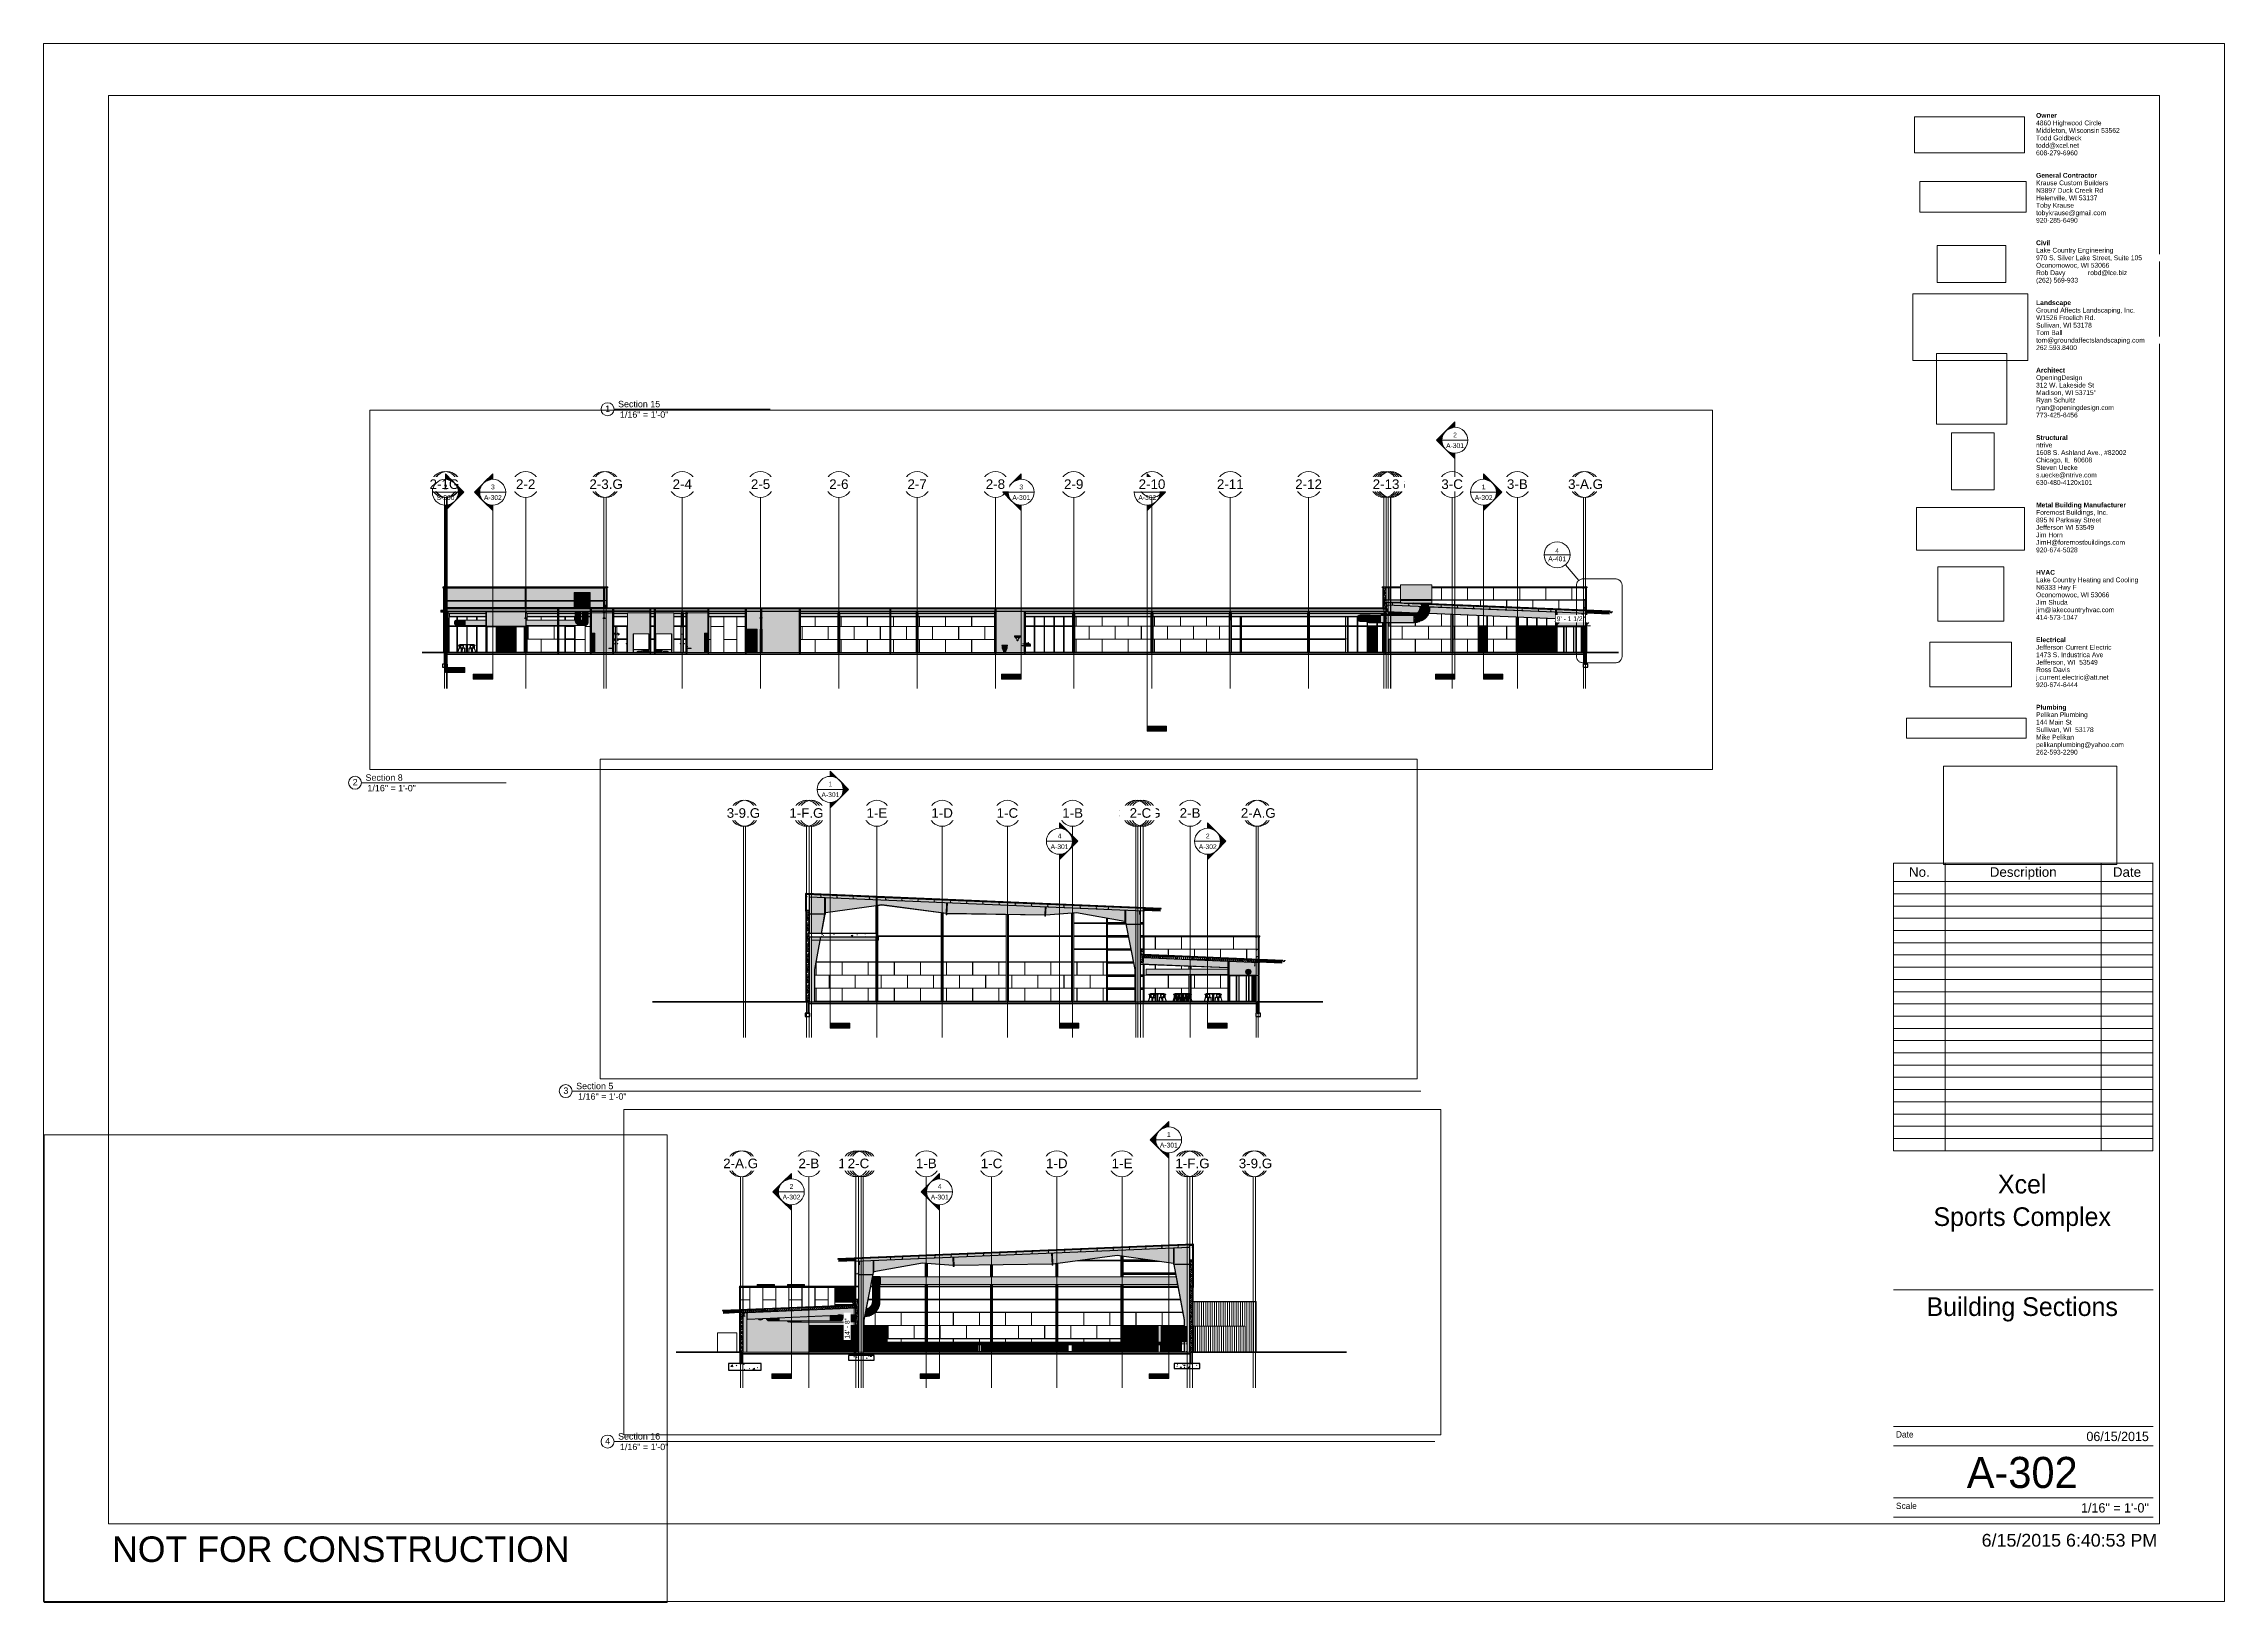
# Paper-space layout 'Layout1' of a CAD drawing. Header units: inches. Extents: x 0 to 42, y 0 to 30.
# The model-space entities are those that its viewports show. They can reach past a viewport. Long polylines and large blocks are cut down to what shows.
import ezdxf

# ---------------------------------------------------------------- set-up
doc = ezdxf.new("R2010")
doc.units = ezdxf.units.IN
doc.header["$MEASUREMENT"] = 0
for name, pattern in [('Dash 1_16_', [0.125, 0.0625, -0.0625]), ('Dash Dot 3_16_', [0.3125, 0.1875, -0.0625, 0, -0.0625]), ('Grid Line 1_2_', [0.875, 0.5, -0.125, 0.125, -0.125]), ('Hidden 1_8_', [0.1875, 0.125, -0.0625])]:
    doc.linetypes.add(name, pattern=pattern)
for name, color, linetype, lineweight in [('A-ANNO-DIMS', 211, 'Continuous', 9), ('A-ANNO-DIMS-192', 211, 'Continuous', 9), ('A-ANNO-SYMB', 150, 'Continuous', 9), ('A-CLNG', 13, 'Continuous', 9), ('A-CLNG-PATT', 13, 'Continuous', 9), ('A-DETL-THIN', 151, 'Continuous', 9), ('A-DOOR', 31, 'Continuous', 9), ('A-DOOR-FRAM', 31, 'Continuous', 9), ('A-DOOR-GLAZ', 31, 'Continuous', 9), ('A-FLOR', 192, 'Continuous', 9), ('A-FLOR-HRAL', 11, 'Continuous', 9), ('A-FLOR-PATT', 8, 'Continuous', 25), ('A-GLAZ-CURT', 52, 'Continuous', 9), ('A-GLAZ-CWMG', 51, 'Continuous', 9), ('A-ROOF', 132, 'Continuous', 9), ('A-ROOF-MCUT', 132, 'Continuous', 25), ('A-ROOF-OTLN', 132, 'Continuous', 9), ('A-WALL', 113, 'Continuous', 9), ('A-WALL-PATT', 111, 'Continuous', 25), ('C-BLDG-PADS', 91, 'Continuous', 9), ('C-TOPO', 7, 'Continuous', 9), ('E-ELEC-EQPM', 71, 'Continuous', 9), ('G-ANNO-SCHD', 231, 'Continuous', 9), ('G-ANNO-SYMB', 111, 'Continuous', 9), ('G-ANNO-TTLB', 6, 'Continuous', 9), ('G-ANNO-TTLB-MEDM', 33, 'Continuous', 20), ('G-ANNO-TTLB-THIN', 151, 'Continuous', 9), ('I-FURN', 30, 'Continuous', 9), ('I-WALL', 2, 'Continuous', 9), ('L-SITE-WALL', 31, 'Continuous', 9), ('M-EQPM', 50, 'Continuous', 9), ('M-HVAC-DUCT', 70, 'Continuous', 9), ('M-HVAC-DUCT-ANNO', 70, 'Continuous', 9), ('P-SANR-FIXT', 6, 'Continuous', 9), ('Q-SPCQ', 91, 'Continuous', 9), ('S-BEAM', 12, 'Continuous', 9), ('S-COLS', 52, 'Continuous', 9), ('S-FNDN', 32, 'Continuous', 9), ('S-GRID', 1, 'Continuous', 9), ('S-GRID-IDEN', 1, 'Continuous', 9)]:
    doc.layers.add(name, color=color, linetype=linetype, lineweight=lineweight)
doc.layers.add('G-ANNO-NPLT', color=191, linetype='Continuous', plot=False)
doc.styles.add('Arial', font='arial.ttf', dxfattribs={"height": 35.407186})
doc.styles.add('Arial_1', font='arial.ttf', dxfattribs={"height": 17.703593})
doc.styles.add('Arial_2', font='arial.ttf', dxfattribs={"height": 0.092206})
doc.styles.add('Arial_3', font='arial.ttf', dxfattribs={"height": 0.491766})
doc.styles.add('Arial_4', font='arial.ttf', dxfattribs={"height": 0.245883})
doc.styles.add('Arial_5', font='arial.ttf', dxfattribs={"height": 0.122942})
doc.styles.add('Arial_6', font='arial.ttf', dxfattribs={"height": 0.184412})
doc.styles.add('Century Gothic', font='GOTHIC.TTF', dxfattribs={"height": 0.119759})
doc.styles.add('Century Gothic_1', font='GOTHIC.TTF', dxfattribs={"height": 0.179639})
doc.styles.add('Century Gothic_2', font='GOTHIC.TTF', dxfattribs={"height": 0.598797})
doc.styles.add('Century Gothic_3', font='GOTHIC.TTF', dxfattribs={"height": 0.359278})
doc.dimstyles.new('Linear_-_3_32__Arial', dxfattribs={"dimscale": 12, "dimtxt": 18, "dimasz": 2, "dimexe": 1.5, "dimexo": 1, "dimgap": 1, "dimtad": 1, "dimdec": 4, "dimrnd": 0.0625, "dimzin": 1, "dimdsep": 46, "dimlunit": 4, "dimtxsty": 'Arial_1', "dimblk1": 'OBLIQUE', "dimblk2": 'OBLIQUE', "dimsah": 1, "dimcen": 0.09, "dimdle": 1.5, "dimazin": 0, "dimtfac": 1, "dimtdec": 4, "dimtix": 1, "dimtmove": 0, "dimatfit": 3, "dimfxl": 1, "dimtvp": 1, "dimtfill": 1, "dimfrac": 2, "dimtolj": 1, "dimtzin": 0, "dimarcsym": 2})
picture_1 = doc.add_image_def('image1.jpg', size_in_pixel=(1176, 668))
picture_2 = doc.add_image_def('image2.jpg', size_in_pixel=(477, 79))
picture_3 = doc.add_image_def('image3.png', size_in_pixel=(259, 141))
picture_4 = doc.add_image_def('image4.jpg', size_in_pixel=(150, 124))
picture_5 = doc.add_image_def('image5.jpg', size_in_pixel=(309, 122))
picture_6 = doc.add_image_def('image6.png', size_in_pixel=(302, 400))
picture_7 = doc.add_image_def('image7.jpg', size_in_pixel=(95, 51))
picture_8 = doc.add_image_def('image8.png', size_in_pixel=(388, 225))
picture_9 = doc.add_image_def('image9.jpg', size_in_pixel=(232, 76))
picture_10 = doc.add_image_def('image10.jpg', size_in_pixel=(900, 259))
picture_11 = doc.add_image_def('image11.jpg', size_in_pixel=(939, 939))
pattern_1 = [(0, (-32938.486, 67.247), (61.44, 15.36), [2.534, -43.546, 2.534, -43.546, -245.76]), (0, (-32938.486, 67.247), (61.44, 15.36), [-92.16, 2.534, -89.626, 2.534, -43.546, -107.52]), (0, (-32938.486, 67.247), (61.44, 15.36), [-230.4, 2.534, -28.186, 2.534, -74.266]), (120, (-32915.446, 74.927), (-44.02215, 45.528601), [2.534, -43.546, 2.534, -43.546, -245.76]), (120, (-32915.446, 74.927), (-44.02215, 45.528601), [-92.16, 2.534, -89.626, 2.534, -43.546, -107.52]), (120, (-32915.446, 74.927), (-44.02215, 45.528601), [-230.4, 2.534, -28.186, 2.534, -74.266]), (240, (-32907.766, 105.647), (-17.41785, -60.888601), [2.534, -43.546, 2.534, -43.546, -245.76]), (240, (-32907.766, 105.647), (-17.41785, -60.888601), [-92.16, 2.534, -89.626, 2.534, -43.546, -107.52]), (240, (-32907.766, 105.647), (-17.41785, -60.888601), [-230.4, 2.534, -28.186, 2.534, -74.266])]
pattern_2 = [(90, (-32938.5, 67.25), (-768, 5e-14), []), (180, (-32938.5, 67.25), (-9e-14, -768), [])]
pattern_3 = [(50, (-32938.486, 67.247), (55.0854, -4.81984), [5.76, -63.36]), (355, (-32938.486, 67.247), (-10.65569, 57.76853), [4.608, -50.688]), (100.451, (-32933.895, 66.846), (44.42947, 52.94866), [4.895, -53.848]), (46.184, (-32938.486, 82.61), (81.96444, -12.71212), [8.64, -95.04]), (96.636, (-32931.655, 81.55), (71.7815, 74.81238), [7.343, -80.772]), (351.184, (-32938.49, 82.61), (71.78195, 74.81243), [6.912, -76.032]), (21, (-32930.806, 78.767), (45.84207, -30.92146), [5.76, -63.36]), (326, (-32930.806, 78.767), (18.68706, 55.69148), [4.608, -50.688]), (71.451, (-32926.985, 76.19), (64.52891, 24.77011), [4.895, -53.848]), (37.5, (-32938.486, 67.247), (0.933895, 25.566816), [2.534, -47.539, 2.534, -48.922, -50.88]), (37.5, (-32938.486, 67.247), (0.933895, 25.566816), [-101.53, 2.534, -48.346]), (7.5, (-32938.486, 67.247), (20.20404, 30.291303), [2.534, -26.803, 2.534, -46.387, -19.392]), (7.5, (-32938.486, 67.247), (20.20404, 30.291303), [-78.259, 2.534, -16.858]), (327.5, (-32955.612, 67.247), (40.997785, -1.732403), [2.534, -16.666, 2.534, -57.37, -79.488]), (327.5, (-32955.612, 67.247), (40.997785, -1.732403), [-79.104, 2.534, -76.954]), (317.5, (-32963.292, 67.247), (44.78888, 7.68784), [2.534, -22.426, 2.534, -37.248, -56.448]), (317.5, (-32963.292, 67.247), (44.78888, 7.68784), [-64.742, 2.534, -53.914])]
pattern_4 = [(45, (-32938.486, 67.247), (-19.00703, 19.00703), []), (45, (-32938.486, 96.047), (-19.00703, 19.00703), [])]
pattern_5 = [(0, (-32938.486, 67.247), (0, 24), []), (90, (-32938.486, 67.247), (-24, 1e-15), [])]
pattern_6 = [(161.57, (-32937.526, 68.207), (-7.6802237, -0.0009796), [0, -54.643, 6.067, 0]), (18.43, (-32939.446, 68.207), (-7.6802237, 0.0009796), [0, -54.643, 6.067, 0]), (108.43, (-32937.526, 68.207), (3.8382953, -19.20136532), [18.211, -42.499]), (71.57, (-32939.446, 68.207), (3.8382953, 19.20136532), [18.211, -42.499])]
pattern_7 = [(50, (22063.86, 65.275), (55.0854, -4.81984), [5.76, -63.36]), (355, (22063.86, 65.275), (-10.65569, 57.76853), [4.608, -50.688]), (100.451, (22068.45, 64.874), (44.42947, 52.94866), [4.895, -53.848]), (46.184, (22063.86, 80.635), (81.96444, -12.71212), [8.64, -95.04]), (96.636, (22070.69, 79.576), (71.7815, 74.81238), [7.343, -80.772]), (351.184, (22063.86, 80.635), (71.78195, 74.81243), [6.912, -76.032]), (21, (22071.54, 76.795), (45.84207, -30.92146), [5.76, -63.36]), (326, (22071.54, 76.795), (18.68706, 55.69148), [4.608, -50.688]), (71.451, (22075.36, 74.22), (64.52891, 24.77011), [4.895, -53.848]), (37.5, (22063.858, 65.275), (0.933895, 25.566816), [2.534, -47.539, 2.534, -48.922, -50.88]), (37.5, (22063.858, 65.275), (0.933895, 25.566816), [-101.53, 2.534, -48.346]), (7.5, (22063.858, 65.275), (20.20404, 30.291303), [2.534, -26.803, 2.534, -46.387, -19.392]), (7.5, (22063.858, 65.275), (20.20404, 30.291303), [-78.259, 2.534, -16.858]), (327.5, (22046.732, 65.275), (40.997785, -1.732403), [2.534, -16.666, 2.534, -57.37, -79.488]), (327.5, (22046.732, 65.275), (40.997785, -1.732403), [-79.104, 2.534, -76.954]), (317.5, (22039.052, 65.275), (44.788883, 7.68784), [2.534, -22.426, 2.534, -37.248, -56.448]), (317.5, (22039.052, 65.275), (44.788883, 7.68784), [-64.742, 2.534, -53.914])]
pattern_8 = [(161.57, (22064.818, 66.235), (-7.6802237, -0.0009796), [0, -54.643, 6.067, 0]), (18.43, (22062.898, 66.235), (-7.6802237, 0.0009796), [0, -54.643, 6.067, 0]), (108.43, (22064.818, 66.235), (3.8382953, -19.20136532), [18.211, -42.499]), (71.57, (22062.898, 66.235), (3.8382953, 19.20136532), [18.211, -42.499])]
pattern_9 = [(45, (22063.858, 65.275), (-19.007, 19.007), []), (45, (22063.858, 94.075), (-19.007, 19.007), [])]
pattern_10 = [(0, (22063.858, 65.275), (0, 24), []), (90, (22063.858, 65.275), (-24, 1e-15), [])]
pattern_11 = [(50, (-21606.15, 72.08), (55.0854, -4.81984), [5.76, -63.36]), (355, (-21606.15, 72.08), (-10.6557, 57.76853), [4.608, -50.688]), (100.451, (-21601.557, 71.68), (44.42947, 52.94866), [4.895, -53.848]), (46.184, (-21606.15, 87.44), (81.96444, -12.71212), [8.64, -95.04]), (96.636, (-21599.32, 86.38), (71.7815, 74.8124), [7.343, -80.772]), (351.184, (-21606.15, 87.44), (71.78195, 74.81243), [6.912, -76.032]), (21, (-21598.47, 83.6), (45.84207, -30.92146), [5.76, -63.36]), (326, (-21598.47, 83.6), (18.68706, 55.69148), [4.608, -50.688]), (71.451, (-21594.65, 81.025), (64.5289, 24.7701), [4.895, -53.848]), (37.5, (-21606.148, 72.082), (0.933895, 25.566816), [2.534, -47.539, 2.534, -48.922, -50.88]), (37.5, (-21606.148, 72.082), (0.933895, 25.566816), [-101.53, 2.534, -48.346]), (7.5, (-21606.148, 72.082), (20.20404, 30.2913), [2.534, -26.803, 2.534, -46.387, -19.392]), (7.5, (-21606.148, 72.082), (20.20404, 30.2913), [-78.259, 2.534, -16.858]), (327.5, (-21623.274, 72.082), (40.997785, -1.732403), [2.534, -16.666, 2.534, -57.37, -79.488]), (327.5, (-21623.274, 72.082), (40.997785, -1.732403), [-79.104, 2.534, -76.954]), (317.5, (-21630.954, 72.082), (44.78888, 7.68784), [2.534, -22.426, 2.534, -37.248, -56.448]), (317.5, (-21630.954, 72.082), (44.78888, 7.68784), [-64.742, 2.534, -53.914])]
pattern_12 = [(45, (-21606.148, 72.082), (-19.00703, 19.00703), []), (45, (-21606.148, 100.882), (-19.00703, 19.00703), [])]
pattern_13 = [(161.57, (-21605.188, 73.042), (-7.6802237, -0.0009796), [0, -54.643, 6.067, 0]), (18.43, (-21607.108, 73.042), (-7.6802237, 0.0009796), [0, -54.643, 6.067, 0]), (108.43, (-21605.188, 73.042), (3.8382953, -19.2013653), [18.211, -42.499]), (71.57, (-21607.108, 73.042), (3.8382953, 19.2013653), [18.211, -42.499])]
pattern_14 = [(0, (-22427.15, 145), (-193, 193), [48, -145]), (90, (-22427.15, 145), (-193, 1e-14), [96.25, -96.75]), (180, (-22379.15, 241.25), (-193, 193), [48, -145]), (90, (-22379.15, 145), (-193, 1e-14), [96.25, -96.75]), (180, (-22379.15, 241.5), (-193, 193), [48, -145]), (90, (-22379.15, 241.5), (-193, 1e-14), [96.25, -96.75]), (0, (-22427.15, 337.75), (-193, 193), [48, -145]), (90, (-22427.15, 241.5), (-193, 1e-14), [96.25, -96.75]), (0, (-22378.9, 193), (-193, 193), [48, -145]), (90, (-22378.9, 144.75), (-193, 1e-14), [48.25, -144.75]), (90, (-22330.9, 144.75), (-193, 1e-14), [48.25, -144.75]), (0, (-22378.9, 289.5), (-193, 193), [48, -145]), (90, (-22378.9, 193.25), (-193, 1e-14), [96.25, -96.75]), (180, (-22330.9, 193.25), (-193, 193), [48, -145]), (90, (-22330.9, 193.25), (-193, 1e-14), [96.25, -96.75]), (90, (-22378.9, 289.75), (-193, 1e-14), [48, -145]), (180, (-22330.9, 289.75), (-193, 193), [48, -145]), (90, (-22330.9, 289.75), (-193, 1e-14), [48, -145]), (0, (-22330.65, 145), (-193, 193), [48, -145]), (90, (-22330.65, 145), (-193, 1e-14), [96.25, -96.75]), (180, (-22282.65, 241.25), (-193, 193), [48, -145]), (90, (-22282.65, 145), (-193, 1e-14), [96.25, -96.75]), (180, (-22282.65, 241.5), (-193, 193), [48, -145]), (90, (-22282.65, 241.5), (-193, 1e-14), [96.25, -96.75]), (180, (-22282.65, 337.75), (-193, 193), [48, -145]), (90, (-22330.65, 241.5), (-193, 1e-14), [96.25, -96.75]), (0, (-22282.4, 193), (-193, 193), [48, -145]), (90, (-22282.4, 144.75), (-193, 1e-14), [48.25, -144.75]), (90, (-22234.4, 144.75), (-193, 1e-14), [48.25, -144.75]), (0, (-22282.4, 289.5), (-193, 193), [48, -145]), (90, (-22282.4, 193.25), (-193, 1e-14), [96.25, -96.75]), (180, (-22234.4, 193.25), (-193, 193), [48, -145]), (90, (-22234.4, 193.25), (-193, 1e-14), [96.25, -96.75]), (90, (-22282.4, 289.75), (-193, 1e-14), [48, -145]), (180, (-22234.4, 289.75), (-193, 193), [48, -145]), (90, (-22234.4, 289.75), (-193, 1e-14), [48, -145])]
pattern_15 = [(90, (-21143.99, 0), (-8, 5e-16), [])]
pattern_16 = [(0, (-21606.148, 72.082), (0, 24), []), (90, (-21606.148, 72.082), (-24, 1e-15), [])]

psp = doc.layouts.get("Layout1")

msp = doc.modelspace()

# ---------------------------------------------------------------- texts
at = {"layer": 'A-ANNO-SYMB', "attachment_point": 2, "line_spacing_factor": 0.938532, "style": 'Arial_1'}
for s, insert, char_height, width in [('4', (-15319.56764, 385.42975), 17.70359, 16.416), ('A-401', (-15319.56764, 355.66502), 17.703593, 78.624)]:
    msp.add_mtext(s, dxfattribs=dict(at, insert=insert, char_height=char_height, width=width))
at = {"layer": 'G-ANNO-SYMB', "attachment_point": 2, "line_spacing_factor": 0.938532, "style": 'Arial_1'}
for s, insert, char_height, width in [('2', (-15697.13546, 813.49532), 17.70359, 16.416), ('1', (-13591.22158, 813.49532), 17.70359, 16.416), ('1', (-9104.51526, 813.49532), 17.70359, 16.416), ('A-301', (-15697.13546, 774.22284), 17.703593, 78.624), ('A-301', (-13591.22158, 774.22284), 17.703593, 78.624), ('A-301', (-9104.51526, 774.22284), 17.703593, 78.624), ('3', (-19255.01062, 621.49532), 17.70359, 16.416), ('3', (-17301.02898, 621.49532), 17.70359, 16.416), ('2', (-12195.90773, 621.49532), 17.70359, 16.416), ('2', (-10499.8291, 621.49532), 17.70359, 16.416), ('1', (-15591.36728, 621.49532), 17.70359, 16.416), ('4', (-12743.9111, 621.49532), 17.70359, 16.416), ('4', (-9951.82574, 621.49532), 17.70359, 16.416), ('S-200', (-19430.09144, 582.22284), 17.703593, 78.624), ('A-302', (-19255.01062, 582.22284), 17.703593, 78.624), ('A-301', (-17301.02898, 582.22284), 17.703593, 78.624), ('A-302', (-16835.15704, 582.22284), 17.703593, 78.624), ('A-302', (-15591.36728, 582.22284), 17.703593, 78.624), ('A-301', (-12743.9111, 582.22284), 17.703593, 78.624), ('A-302', (-12195.90773, 582.22284), 17.703593, 78.624), ('A-302', (-10499.8291, 582.22284), 17.703593, 78.624), ('A-301', (-9951.82574, 582.22284), 17.703593, 78.624)]:
    msp.add_mtext(s, dxfattribs=dict(at, insert=insert, char_height=char_height, width=width))

# ---------------------------------------------------------------- blocks, each defined once
blk = doc.blocks.new('E1 30 x 42 Horizontal - E1 30x42 Horizontal-11829-Building Sections')
at = {"layer": 'G-ANNO-TTLB-MEDM'}
for p, q in [((1.24, 29.014), (1.24, 1.514)), ((40.74, 29.014), (1.24, 29.014)), ((40.74, 29.014), (40.74, 1.514)), ((40.615, 14.233), (35.615, 14.233)), ((35.615, 6.02), (40.615, 6.02)), ((1.24, 1.514), (40.74, 1.514)), ((40.615, 1.639), (35.615, 1.639))]:
    blk.add_line(p, q, dxfattribs=at)
at = {"layer": 'G-ANNO-TTLB-THIN'}
for p, q in [((-0.01, 30.014), (41.99, 30.014)), ((-0.01, 0.014), (-0.01, 30.014)), ((41.99, 0.014), (41.99, 30.014)), ((35.615, 3.389), (40.615, 3.389)), ((35.615, 3.014), (40.615, 3.014)), ((35.615, 2.014), (40.615, 2.014)), ((-0.01, 0.014), (41.99, 0.014))]:
    blk.add_line(p, q, dxfattribs=at)
at = {"layer": 'G-ANNO-TTLB', "char_height": 0.09221, "attachment_point": 1, "line_spacing_factor": 0.938532, "style": 'Arial_2', "bg_fill": 3, "box_fill_scale": 1.25, "bg_fill_color": 0, "bg_fill_transparency": 0}
for s, insert, width in [('\\fArial|b1|i0|c0|p34|;Civil', (38.363, 26.225), 0.28768), ('\\fArial|b1|i0|c0|p34|;Structural', (38.363, 22.475), 0.64856), ('\\fArial|b1|i0|c0|p34|;HVAC', (38.363, 19.879), 0.41876), ('\\fArial|b1|i0|c0|p34|;Electrical', (38.363, 18.581), 0.61622)]:
    blk.add_mtext(s, dxfattribs=dict(at, insert=insert, width=width))
at = {"layer": 'G-ANNO-TTLB', "insert": (1.307, 1.27), "char_height": 0.49177, "width": 10.47, "attachment_point": 1, "line_spacing_factor": 0.938532, "style": 'Arial_3'}
blk.add_mtext('NOT FOR CONSTRUCTION', dxfattribs=at)
at = {"layer": 'G-ANNO-TTLB'}
image = blk.add_image(picture_9, insert=(36.024, 27.911), size_in_units=(2.118, 0.694), dxfattribs=at)
image.dxf.flags = 7
image = blk.add_image(picture_10, insert=(36.126, 26.77), size_in_units=(2.048, 0.589), dxfattribs=at)
image.dxf.flags = 7
image = blk.add_image(picture_7, insert=(36.46, 25.417), size_in_units=(1.319, 0.708), dxfattribs=at)
image.dxf.flags = 7
image = blk.add_image(picture_8, insert=(35.988, 23.91), size_in_units=(2.218, 1.286), dxfattribs=at)
image.dxf.flags = 7
image = blk.add_image(picture_11, insert=(36.444, 22.689), size_in_units=(1.358, 1.358), dxfattribs=at)
image.dxf.flags = 7
image = blk.add_image(picture_6, insert=(36.733, 21.424), size_in_units=(0.825, 1.093), dxfattribs=at)
image.dxf.flags = 7
image = blk.add_image(picture_5, insert=(36.062, 20.262), size_in_units=(2.078, 0.821), dxfattribs=at)
image.dxf.flags = 7
image = blk.add_image(picture_4, insert=(36.474, 18.891), size_in_units=(1.268, 1.049), dxfattribs=at)
image.dxf.flags = 7
image = blk.add_image(picture_3, insert=(36.315, 17.631), size_in_units=(1.574, 0.857), dxfattribs=at)
image.dxf.flags = 7
image = blk.add_image(picture_2, insert=(35.866, 16.643), size_in_units=(2.303, 0.381), dxfattribs=at)
image.dxf.flags = 7
image = blk.add_image(picture_1, insert=(36.577, 14.205), size_in_units=(3.341, 1.898), dxfattribs=at)
image.dxf.flags = 7
at = {"layer": 'G-ANNO-TTLB', "attachment_point": 1, "bg_fill": 3, "box_fill_scale": 1.25, "bg_fill_color": 0, "bg_fill_transparency": 0}
for s, insert, char_height, width, line_spacing_factor, style in [('\\fArial|b1|i0|c0|p34|;Owner', (38.363, 28.677), 0.09221, 0.44259, 0.938532, 'Arial_2'), ('\\fArial|b1|i0|c0|p34|;General Contractor', (38.363, 27.523), 0.09221, 1.28521, 0.938532, 'Arial_2'), ('Lake Country Engineering', (38.363, 26.081), 0.09221, 1.74142, 0.938532, 'Arial_2'), ('\\fArial|b1|i0|c0|p34|;Landscape', (38.363, 25.071), 0.09221, 0.73708, 0.938532, 'Arial_2'), ('\\fArial|b1|i0|c0|p34|;Architect', (38.363, 23.773), 0.09221, 0.59069, 0.938532, 'Arial_2'), ('ntrive', (38.363, 22.331), 0.0922, 0.37109, 0.938532, 'Arial_2'), ('\\fArial|b1|i0|c0|p34|;Metal Building Manufacturer', (38.363, 21.177), 0.09221, 1.8793, 0.938532, 'Arial_2'), ('Lake Country Heating and Cooling', (38.363, 19.734), 0.09221, 2.30317, 0.938532, 'Arial_2'), ('Jefferson Current Electric', (38.363, 18.436), 0.09221, 1.71418, 0.938532, 'Arial_2'), ('\\fArial|b1|i0|c0|p34|;Plumbing', (38.363, 17.283), 0.09221, 0.62814, 0.938532, 'Arial_2'), ('Date', (35.665, 3.294), 0.1198, 0.4725, 0.984117, 'Century Gothic'), ('Scale', (35.665, 1.919), 0.1198, 0.5265, 0.984117, 'Century Gothic')]:
    blk.add_mtext(s, dxfattribs=dict(at, insert=insert, char_height=char_height, width=width, line_spacing_factor=line_spacing_factor, style=style))
at = {"layer": 'G-ANNO-TTLB', "char_height": 0.09221, "attachment_point": 1, "line_spacing_factor": 0.938532, "style": 'Arial_2', "bg_fill": 3, "box_fill_scale": 1.25, "bg_fill_color": 0, "bg_fill_transparency": 0}
for s, insert, width in [('4860 Highwood Circle', (38.363, 28.533), 1.47416), ('Krause Custom Builders', (38.363, 27.379), 1.63077), ('970 S. Silver Lake Street, Suite 105', (38.363, 25.936), 2.39509), ('Ground Affects Landscaping, Inc.', (38.363, 24.927), 2.24019), ('OpeningDesign', (38.363, 23.629), 1.03838), ('1608 S. Ashland Ave., #82002', (38.363, 22.186), 2.03762), ('Foremost Buildings, Inc.', (38.363, 21.033), 1.62396), ('N6333 Hwy F', (38.363, 19.59), 0.90901), ('1473 S. Industrica Ave', (38.363, 18.292), 1.52183), ('Pelikan Plumbing', (38.363, 17.138), 1.16605)]:
    blk.add_mtext(s, dxfattribs=dict(at, insert=insert, width=width))
for s, insert, width in [('Middleton, Wisconsin 53562', (38.363, 28.388), 1.89633), ('N3897 Duck Creek Rd', (38.363, 27.234), 1.51161), ('Oconomowoc, WI 53066', (38.363, 25.792), 1.65971), ('W1526 Froelich Rd.', (38.363, 24.783), 1.34309), ('312 W. Lakeside St', (38.363, 23.484), 1.31926), ('Chicago, IL  60608', (38.363, 22.042), 1.26649), ('895 N Parkway Street', (38.363, 20.888), 1.46565), ('Oconomowoc, WI 53066', (38.363, 19.446), 1.65971), ('Jefferson, WI  53549', (38.363, 18.148), 1.40778), ('144 Main St', (38.363, 16.994), 0.80347)]:
    blk.add_mtext(s, dxfattribs=dict(at, insert=insert, width=width))
at = {"layer": 'G-ANNO-TTLB', "attachment_point": 1, "line_spacing_factor": 0.938532, "style": 'Arial_2', "bg_fill": 3, "box_fill_scale": 1.25, "bg_fill_color": 0, "bg_fill_transparency": 0}
for s, insert, char_height, width in [('Todd Goldbeck', (38.363, 28.244), 0.09221, 1.02306), ('Helenville, WI 53137', (38.363, 27.09), 0.09221, 1.39416), ('Rob Davy', (38.363, 25.648), 0.0922, 0.66048), ('robd@lce.biz', (39.363, 25.648), 0.09221, 0.88178), ('Sullivan, WI 53178', (38.363, 24.638), 0.09221, 1.26819), ('Madison, WI 53715"', (38.363, 23.34), 0.09221, 1.36181), ('Steven Uecke', (38.363, 21.898), 0.09221, 0.94135), ('Jefferson WI 53549', (38.363, 20.744), 0.09221, 1.32266), ('Jim Shuda', (38.363, 19.302), 0.0922, 0.71325), ('Ross Davis', (38.363, 18.004), 0.0922, 0.76772), ('Sullivan, WI  53178', (38.363, 16.85), 0.09221, 1.31075)]:
    blk.add_mtext(s, dxfattribs=dict(at, insert=insert, char_height=char_height, width=width))
for s, insert, char_height, width in [('todd@xcel.net', (38.363, 28.1), 0.09221, 0.96859), ('Toby Krause', (38.363, 26.946), 0.09221, 0.85284), ('(262) 569-933', (38.363, 25.504), 0.09221, 0.94646), ('Tom Ball', (38.363, 24.494), 0.0922, 0.59579), ('Ryan Schultz', (38.363, 23.196), 0.09221, 0.88518), ('s.uecke@ntrive.com', (38.363, 21.754), 0.09221, 1.37543), ('Jim Horn', (38.363, 20.6), 0.0922, 0.60601), ('jim@lakecountryhvac.com', (38.363, 19.158), 0.09221, 1.76695), ('j.current.electric@att.net', (38.363, 17.859), 0.09221, 1.64609), ('Mike Pelikan', (38.363, 16.706), 0.09221, 0.85624)]:
    blk.add_mtext(s, dxfattribs=dict(at, insert=insert, char_height=char_height, width=width))
at = {"layer": 'G-ANNO-TTLB', "char_height": 0.09221, "attachment_point": 1, "line_spacing_factor": 0.938532, "style": 'Arial_2', "bg_fill": 3, "box_fill_scale": 1.25, "bg_fill_color": 0, "bg_fill_transparency": 0}
for s, insert, width in [('608-279-6960', (38.363, 27.956), 0.93625), ('tobykrause@gmail.com', (38.363, 26.802), 1.57971), ('tom@groundaffectslandscaping.com', (38.363, 24.35), 2.45808), ('ryan@openingdesign.com', (38.363, 23.052), 1.75163), ('630-480-4120x101', (38.363, 21.609), 1.26308), ('JimH@foremostbuildings.com', (38.363, 20.456), 2.01378), ('414-573-1047', (38.363, 19.013), 0.93625), ('920-674-6444', (38.363, 17.715), 0.93625), ('pelikanplumbing@yahoo.com', (38.363, 16.561), 1.97804)]:
    blk.add_mtext(s, dxfattribs=dict(at, insert=insert, width=width))
for s, insert, width in [('920-285-6490', (38.363, 26.658), 0.93625), ('262.593.8400', (38.363, 24.206), 0.91923), ('773-425-6456', (38.363, 22.908), 0.93625), ('920-674-5028', (38.363, 20.311), 0.93625), ('262-593-2290', (38.363, 16.417), 0.93625)]:
    blk.add_mtext(s, dxfattribs=dict(at, insert=insert, width=width))
blk = doc.blocks.new('Viewport - View Title-1830-Building Sections')
at = {"layer": 'G-ANNO-TTLB'}
for start, end in [(0, 180), (180, 360)]:
    blk.add_arc((-0.125, 0), 0.125, start, end, dxfattribs=at)
blk = doc.blocks.new('Toilet-Domestic-3D - Toilet-Domestic-3D-3240-Section 8')
at = {"layer": 'P-SANR-FIXT'}
for points in [[(-24199.775, 27.294), (-24199.946, 27.607), (-24200.107, 27.708), (-24200.273, 27.75), (-24219.244, 27.69), (-24219.449, 27.456), (-24219.505, 27.294), (-24203.914, 27.294)], [(-24203.914, 26.022), (-24199.664, 26.022), (-24199.775, 27.294), (-24219.505, 27.294), (-24219.616, 26.022), (-24212.554, 26.022)], [(-24199.913, 25.75), (-24199.729, 25.831), (-24199.664, 26.022), (-24219.616, 26.022), (-24219.552, 25.831), (-24219.367, 25.75), (-24203.914, 25.75)], [(-24212.554, 17.25), (-24200.527, 17.25), (-24200.14, 25.75), (-24219.138, 25.702), (-24218.754, 17.25)], [(-24218.394, 15.491), (-24200.887, 15.491), (-24200.527, 17.25), (-24218.754, 17.25)], [(-24217.428, 14.75), (-24201.641, 14.797), (-24201.43, 14.844), (-24201.013, 15.248), (-24200.887, 15.491), (-24218.394, 15.491), (-24218.194, 15.107), (-24217.695, 14.809)], [(-24216.876, 14.5), (-24216.876, 14.75), (-24217.053, 14.75), (-24217.053, 14.5)], [(-24216.64, 14.5), (-24216.608, 14.5), (-24216.64, 14.75), (-24216.876, 14.75), (-24216.876, 14.5)], [(-24216.155, 14.5), (-24216.041, 14.5), (-24216.041, 14.75), (-24216.608, 14.75), (-24216.566, 14.5), (-24216.222, 14.5)], [(-24216.041, 14.5), (-24214.85, 14.5), (-24214.85, 14.75), (-24216.041, 14.75)], [(-24213.476, 14.5), (-24213.476, 14.75), (-24214.85, 14.75), (-24214.85, 14.5)], [(-24210.64, 14.5), (-24210.64, 14.75), (-24213.476, 14.75), (-24213.476, 14.5), (-24212.554, 14.5)], [(-24208.64, 14.5), (-24208.64, 14.75), (-24210.64, 14.75), (-24210.64, 14.5)], [(-24205.805, 14.5), (-24205.805, 14.75), (-24208.64, 14.75), (-24208.64, 14.5)], [(-24204.431, 14.5), (-24204.431, 14.75), (-24205.805, 14.75), (-24205.805, 14.5)], [(-24204.431, 14.5), (-24203.239, 14.5), (-24203.239, 14.75), (-24204.431, 14.75)], [(-24203.212, 14.5), (-24202.672, 14.5), (-24202.672, 14.75), (-24203.239, 14.75), (-24203.239, 14.5)], [(-24202.404, 14.5), (-24202.404, 14.75), (-24202.672, 14.75), (-24202.672, 14.5)], [(-24202.227, 14.5), (-24202.227, 14.75), (-24202.404, 14.75), (-24202.404, 14.5)], [(-24214.85, 13.25), (-24213.636, 13.25), (-24213.636, 14.25), (-24214.85, 14.25)], [(-24213.256, 13.25), (-24213.139, 13.25), (-24213.139, 14.25), (-24213.636, 14.25), (-24213.552, 13.25), (-24213.372, 13.25)], [(-24212.554, 13.25), (-24206.142, 13.25), (-24206.142, 14.25), (-24213.139, 14.25), (-24213.139, 13.25)], [(-24205.729, 13.25), (-24205.645, 13.25), (-24205.729, 14.25), (-24206.142, 14.25), (-24206.142, 13.25), (-24205.908, 13.25)], [(-24204.431, 13.25), (-24204.431, 14.25), (-24205.645, 14.25), (-24205.645, 13.25)], [(-24210.953, 8.125), (-24208.14, 8.176), (-24208.14, 13.25), (-24211.14, 13.25), (-24211.14, 8.125), (-24210.992, 8.125)], [(-24207.39, 1.25), (-24208.214, 8.125), (-24211.14, 8.125), (-24211.89, 1.25), (-24207.502, 1.25)], [(-24213.124, 1.25), (-24211.89, 1.25), (-24211.297, 7.001), (-24212.554, 7.379), (-24213.422, 7.83), (-24214.14, 1.25), (-24213.258, 1.25)], [(-24205.14, 1.25), (-24205.858, 7.83), (-24207.2, 7.193), (-24208.017, 6.993), (-24207.39, 1.25), (-24205.231, 1.25)], [(-24212.736, 0), (-24205.004, 0), (-24205.14, 1.25), (-24214.14, 1.25), (-24214.277, 0), (-24213.391, 0)]]:
    blk.add_hatch(color=50, dxfattribs=at).paths.add_polyline_path(points, flags=0)
h = blk.add_hatch(color=50, dxfattribs=at)
h.paths.add_polyline_path([(-24211.255, 7.069), (-24211.238, 7.225), (-24211.779, 7.371), (-24213.509, 8.176), (-24214.902, 9.323), (-24215.962, 10.766), (-24216.63, 12.377), (-24216.876, 14.25), (-24217.053, 14.25), (-24216.838, 12.476), (-24216.177, 10.766), (-24215.176, 9.323), (-24213.851, 8.149), (-24212.033, 7.261), (-24211.355, 7.094)], flags=0)
h.paths.add_polyline_path([(-24208.025, 7.069), (-24207.012, 7.319), (-24205.354, 8.216), (-24203.914, 9.592), (-24203.076, 10.805), (-24202.404, 12.792), (-24202.227, 14.25), (-24202.404, 14.25), (-24202.651, 12.377), (-24203.374, 10.632), (-24204.713, 8.988), (-24206.156, 7.928), (-24208.035, 7.16)], flags=0)
h = blk.add_hatch(color=50, dxfattribs=at)
h.paths.add_polyline_path([(-24211.238, 7.225), (-24211.21, 7.489), (-24211.667, 7.612), (-24213.124, 8.216), (-24214.567, 9.323), (-24215.792, 11.049), (-24216.371, 12.447), (-24216.608, 14.25), (-24216.876, 14.25), (-24216.63, 12.377), (-24215.907, 10.632), (-24214.757, 9.133), (-24213.124, 7.928), (-24211.355, 7.24)], flags=0)
h.paths.add_polyline_path([(-24208.042, 7.225), (-24207.502, 7.371), (-24205.772, 8.176), (-24204.378, 9.323), (-24203.374, 10.632), (-24202.651, 12.377), (-24202.404, 14.25), (-24202.672, 14.25), (-24202.91, 12.447), (-24203.606, 10.766), (-24204.713, 9.323), (-24206.44, 8.098), (-24208.067, 7.455), (-24208.048, 7.282)], flags=0)
h = blk.add_hatch(color=50, dxfattribs=at)
h.paths.add_polyline_path([(-24208.071, 7.489), (-24207.613, 7.612), (-24206.156, 8.216), (-24204.713, 9.323), (-24203.606, 10.766), (-24202.91, 12.447), (-24202.672, 14.25), (-24203.239, 14.25), (-24203.457, 12.593), (-24204.097, 11.049), (-24205.114, 9.724), (-24206.44, 8.706), (-24208.127, 7.999)], flags=0)
h.paths.add_polyline_path([(-24211.21, 7.489), (-24211.149, 8.047), (-24211.56, 8.176), (-24213.052, 8.868), (-24214.167, 9.724), (-24215.184, 11.049), (-24215.823, 12.593), (-24216.041, 14.25), (-24216.608, 14.25), (-24216.371, 12.447), (-24215.675, 10.766), (-24214.567, 9.323), (-24213.029, 8.176), (-24211.355, 7.508)], flags=0)
h = blk.add_hatch(color=50, dxfattribs=at)
h.paths.add_polyline_path([(-24211.149, 8.047), (-24211.14, 8.243), (-24211.14, 9.316), (-24211.804, 9.511), (-24213.052, 10.313), (-24214.023, 11.434), (-24214.678, 13.059), (-24214.706, 13.25), (-24214.85, 13.25), (-24214.85, 14.25), (-24216.041, 14.25), (-24215.823, 12.593), (-24215.184, 11.049), (-24214.167, 9.724), (-24212.554, 8.588), (-24211.297, 8.067)], flags=0)
h.paths.add_polyline_path([(-24208.132, 8.047), (-24207.72, 8.176), (-24206.44, 8.706), (-24205.114, 9.724), (-24204.097, 11.049), (-24203.457, 12.593), (-24203.239, 14.25), (-24204.431, 14.25), (-24204.431, 13.25), (-24204.575, 13.25), (-24204.642, 12.782), (-24205.258, 11.434), (-24206.229, 10.313), (-24207.476, 9.511), (-24208.14, 9.316), (-24208.14, 8.125)], flags=0)
h = blk.add_hatch(color=50, dxfattribs=at)
h.paths.add_polyline_path([(-24208.14, 9.316), (-24207.476, 9.511), (-24206.229, 10.313), (-24205.258, 11.434), (-24204.602, 13.059), (-24204.575, 13.25), (-24205.981, 13.25), (-24206.036, 12.938), (-24206.702, 11.784), (-24207.722, 10.928), (-24208.14, 10.776), (-24208.14, 9.937)], flags=0)
h.paths.add_polyline_path([(-24211.14, 9.316), (-24211.14, 10.776), (-24211.558, 10.928), (-24212.578, 11.784), (-24213.266, 13.059), (-24213.372, 13.25), (-24214.706, 13.25), (-24214.639, 12.782), (-24214.023, 11.434), (-24213.052, 10.313), (-24211.804, 9.511)], flags=0)
h = blk.add_hatch(color=50, dxfattribs=at)
h.paths.add_polyline_path([(-24208.14, 10.776), (-24207.722, 10.928), (-24206.702, 11.784), (-24206.015, 13.059), (-24205.981, 13.25), (-24208.14, 13.25), (-24208.14, 11.544)], flags=0)
h.paths.add_polyline_path([(-24211.14, 10.776), (-24211.14, 13.25), (-24213.3, 13.25), (-24213.245, 12.938), (-24212.554, 11.764), (-24211.558, 10.928)], flags=0)
h = blk.add_hatch(color=50, dxfattribs=at)
h.paths.add_polyline_path([(-24208.017, 6.993), (-24206.842, 7.319), (-24205.114, 8.313), (-24203.914, 9.439), (-24202.91, 11.001), (-24202.356, 12.476), (-24202.443, 12.476), (-24203.247, 10.559), (-24204.318, 9.133), (-24205.745, 7.984), (-24207.248, 7.261), (-24208.019, 7.014)], flags=0)
h.paths.add_polyline_path([(-24211.264, 6.993), (-24211.255, 7.069), (-24212.554, 7.468), (-24213.926, 8.216), (-24215.189, 9.334), (-24216.204, 10.805), (-24216.876, 12.792), (-24216.876, 12.333), (-24216.109, 10.515), (-24215.093, 9.133), (-24213.677, 7.96), (-24212.121, 7.202), (-24211.35, 7.014)], flags=0)
at = {"layer": 'P-SANR-FIXT', "color": 250}
for p, q in [((-24219.353, 27.611), (-24219.338, 27.625)), ((-24200.273, 27.75), (-24219.007, 27.75)), ((-24200.253, 27.75), (-24200.233, 27.748)), ((-24199.944, 27.626), (-24199.929, 27.612)), ((-24219.616, 26.022), (-24219.505, 27.294)), ((-24199.775, 27.294), (-24199.664, 26.022)), ((-24219.377, 25.75), (-24219.387, 25.751)), ((-24219.367, 25.75), (-24199.913, 25.75)), ((-24218.754, 17.25), (-24219.14, 25.75)), ((-24200.14, 25.75), (-24200.527, 17.25)), ((-24199.916, 25.75), (-24199.924, 25.75)), ((-24199.899, 25.75), (-24199.909, 25.75)), ((-24218.754, 17.25), (-24200.527, 17.25)), ((-24218.394, 15.491), (-24218.754, 17.25)), ((-24200.527, 17.25), (-24200.887, 15.491)), ((-24218.394, 15.491), (-24200.887, 15.491)), ((-24200.996, 15.234), (-24201.017, 15.2)), ((-24218.025, 14.948), (-24218.057, 14.972)), ((-24217.428, 14.75), (-24201.853, 14.75)), ((-24217.14, 14.5), (-24217.14, 14.751)), ((-24217.053, 14.5), (-24217.053, 14.751)), ((-24216.876, 14.5), (-24216.876, 14.752)), ((-24216.608, 14.5), (-24216.608, 14.75)), ((-24216.041, 14.5), (-24216.041, 14.75)), ((-24214.85, 14.5), (-24214.85, 14.75)), ((-24213.476, 14.5), (-24213.476, 14.75)), ((-24210.64, 14.5), (-24210.64, 14.75)), ((-24208.64, 14.5), (-24208.64, 14.75)), ((-24205.805, 14.5), (-24205.805, 14.75)), ((-24204.431, 14.5), (-24204.431, 14.75)), ((-24203.239, 14.75), (-24203.239, 14.5)), ((-24202.672, 14.5), (-24202.672, 14.75)), ((-24202.404, 14.5), (-24202.404, 14.75)), ((-24202.227, 14.5), (-24202.227, 14.75)), ((-24202.14, 14.5), (-24202.14, 14.75)), ((-24201.784, 14.752), (-24201.824, 14.75)), ((-24201.232, 14.966), (-24201.264, 14.941)), ((-24217.053, 14.5), (-24217.14, 14.5)), ((-24217.14, 14.25), (-24217.053, 14.25)), ((-24216.876, 14.5), (-24217.053, 14.5)), ((-24217.053, 14.25), (-24216.876, 14.25)), ((-24216.608, 14.5), (-24216.876, 14.5)), ((-24216.876, 14.25), (-24216.608, 14.25)), ((-24216.041, 14.5), (-24216.608, 14.5)), ((-24216.608, 14.25), (-24216.041, 14.25)), ((-24214.85, 14.5), (-24216.041, 14.5)), ((-24216.041, 14.25), (-24214.85, 14.25)), ((-24213.476, 14.5), (-24214.85, 14.5)), ((-24214.85, 14.25), (-24213.636, 14.25)), ((-24214.85, 13.25), (-24214.85, 14.25)), ((-24213.636, 14.25), (-24213.139, 14.25)), ((-24210.64, 14.5), (-24213.476, 14.5)), ((-24213.139, 14.25), (-24206.142, 14.25)), ((-24208.64, 14.5), (-24210.64, 14.5)), ((-24205.805, 14.5), (-24208.64, 14.5)), ((-24206.142, 14.25), (-24205.645, 14.25)), ((-24204.431, 14.5), (-24205.805, 14.5)), ((-24205.645, 14.25), (-24204.431, 14.25)), ((-24203.239, 14.5), (-24204.431, 14.5)), ((-24204.431, 13.25), (-24204.431, 14.25)), ((-24204.431, 14.25), (-24203.239, 14.25)), ((-24202.672, 14.5), (-24203.239, 14.5)), ((-24203.239, 14.25), (-24202.672, 14.25)), ((-24202.404, 14.5), (-24202.672, 14.5)), ((-24202.672, 14.25), (-24202.404, 14.25)), ((-24202.227, 14.5), (-24202.404, 14.5)), ((-24202.404, 14.25), (-24202.227, 14.25)), ((-24202.14, 14.5), (-24202.227, 14.5)), ((-24202.227, 14.25), (-24202.14, 14.25)), ((-24213.636, 13.25), (-24214.85, 13.25)), ((-24213.139, 13.25), (-24213.636, 13.25)), ((-24206.142, 13.25), (-24213.139, 13.25)), ((-24211.14, 13.25), (-24211.14, 8.125)), ((-24211.14, 8.125), (-24211.14, 13.25)), ((-24211.14, 8.125), (-24211.14, 13.25)), ((-24208.14, 8.125), (-24208.14, 13.25)), ((-24208.14, 13.25), (-24208.14, 8.125)), ((-24208.14, 13.25), (-24208.14, 8.125)), ((-24205.645, 13.25), (-24206.142, 13.25)), ((-24204.431, 13.25), (-24205.645, 13.25)), ((-24211.14, 8.125), (-24211.89, 1.25)), ((-24211.89, 1.25), (-24211.14, 8.125)), ((-24211.14, 8.125), (-24211.89, 1.25)), ((-24210.992, 8.125), (-24211.14, 8.125)), ((-24210.835, 8.125), (-24210.939, 8.125)), ((-24210.473, 8.125), (-24210.837, 8.125)), ((-24210.228, 8.125), (-24210.39, 8.125)), ((-24209.782, 8.125), (-24210.232, 8.125)), ((-24209.493, 8.125), (-24209.787, 8.125)), ((-24209.049, 8.125), (-24209.499, 8.125)), ((-24208.89, 8.125), (-24209.053, 8.125)), ((-24208.444, 8.125), (-24208.808, 8.125)), ((-24208.341, 8.125), (-24208.445, 8.125)), ((-24208.14, 8.125), (-24208.289, 8.125)), ((-24207.39, 1.25), (-24208.14, 8.125)), ((-24208.14, 8.125), (-24207.39, 1.25)), ((-24207.39, 1.25), (-24208.14, 8.125)), ((-24214.14, 1.25), (-24213.422, 7.83)), ((-24205.14, 1.25), (-24205.858, 7.83)), ((-24214.14, 1.25), (-24214.277, 0)), ((-24214.277, 0), (-24214.14, 1.25)), ((-24214.14, 1.25), (-24210.22, 1.25)), ((-24210.141, 1.25), (-24209.998, 1.25)), ((-24210.002, 1.25), (-24209.279, 1.25)), ((-24209.283, 1.25), (-24209.14, 1.25)), ((-24209.061, 1.25), (-24205.14, 1.25)), ((-24205.004, 0), (-24205.14, 1.25)), ((-24205.14, 1.25), (-24205.004, 0)), ((-24205.004, 0), (-24205.14, 1.25)), ((-24206.507, 0), (-24212.773, 0))]:
    blk.add_line(p, q, dxfattribs=at)
at = {"layer": 'P-SANR-FIXT', "color": 250, "flags": 128}
for points in [[(-24219.466, 27.448), (-24219.458, 27.466), (-24219.449, 27.484)], [(-24219.185, 27.717), (-24219.166, 27.724), (-24219.147, 27.73), (-24219.128, 27.735)], [(-24219.049, 27.748), (-24219.029, 27.75), (-24219.009, 27.75), (-24219.007, 27.75)], [(-24219.007, 27.75), (-24219.005, 27.75), (-24218.997, 27.75)], [(-24200.286, 27.75), (-24200.277, 27.75), (-24200.274, 27.75), (-24200.273, 27.75)], [(-24200.097, 27.718), (-24200.079, 27.711), (-24200.07, 27.707)], [(-24199.815, 27.45), (-24199.807, 27.431), (-24199.8, 27.412)], [(-24219.363, 25.75), (-24219.367, 25.75), (-24219.367, 25.75)], [(-24218.29, 15.244), (-24218.31, 15.279), (-24218.328, 15.314)], [(-24217.704, 14.789), (-24217.742, 14.801), (-24217.78, 14.814)], [(-24217.406, 14.75), (-24217.415, 14.75), (-24217.422, 14.75), (-24217.426, 14.75), (-24217.428, 14.75)], [(-24201.853, 14.75), (-24201.854, 14.75), (-24201.857, 14.75), (-24201.864, 14.75), (-24201.872, 14.75)], [(-24201.548, 14.797), (-24201.587, 14.786), (-24201.626, 14.776)]]:
    blk.add_lwpolyline(points, dxfattribs=at)
at = {"layer": 'P-SANR-FIXT', "color": 250}
for radius, start, end in [(7.5, 180, 239.5183), (7.413, 180, 235.073), (7.236, 180, 257.199), (6.968, 180, 256.9464), (6.401, 180, 256.3537), (6.401, 283.6463, 360), (6.968, 283.0536, 360), (7.236, 282.801, 360), (7.5, 300.4817, 360), (7.413, 304.927, 360), (5.209, 191.1495, 253.0925), (3.836, 195.2455, 246.6757), (5.209, 286.9075, 348.8505), (3.836, 293.3243, 344.7545), (7.413, 235.3846, 257.318), (7.413, 282.682, 304.6154)]:
    blk.add_arc((-24209.64, 14.25), radius, start, end, dxfattribs=at)
for points, knots in [([(-24219.505, 27.294), (-24219.5, 27.335), (-24219.486, 27.396), (-24219.459, 27.462), (-24219.441, 27.499), (-24219.42, 27.534), (-24219.389, 27.575), (-24219.345, 27.62), (-24219.296, 27.659), (-24219.245, 27.691), (-24219.191, 27.717), (-24219.114, 27.742), (-24219.051, 27.75), (-24219.007, 27.75)], [-1, -1, -1, -1, -0.833333, -0.75, -0.708333, -0.666667, -0.583333, -0.5, -0.416667, -0.333333, -0.25, -0.166667, 0, 0, 0, 0]), ([(-24200.273, 27.75), (-24200.232, 27.75), (-24200.17, 27.742), (-24200.092, 27.717), (-24200.035, 27.691), (-24199.983, 27.659), (-24199.935, 27.62), (-24199.892, 27.575), (-24199.861, 27.534), (-24199.839, 27.499), (-24199.82, 27.462), (-24199.792, 27.396), (-24199.779, 27.335), (-24199.775, 27.294)], [0, 0, 0, 0, 0.166667, 0.25, 0.333333, 0.416667, 0.5, 0.583333, 0.666667, 0.708333, 0.75, 0.833333, 1, 1, 1, 1]), ([(-24219.367, 25.75), (-24219.386, 25.75), (-24219.412, 25.753), (-24219.445, 25.762), (-24219.468, 25.771), (-24219.491, 25.782), (-24219.513, 25.796), (-24219.53, 25.81), (-24219.543, 25.822), (-24219.552, 25.831), (-24219.56, 25.841), (-24219.571, 25.854), (-24219.583, 25.872), (-24219.595, 25.895), (-24219.608, 25.928), (-24219.617, 25.97), (-24219.618, 26.005), (-24219.616, 26.022)], [-1, -1, -1, -1, -0.875, -0.8125, -0.75, -0.6875, -0.625, -0.5625, -0.53125, -0.5, -0.46875, -0.4375, -0.375, -0.3125, -0.25, -0.125, 0, 0, 0, 0]), ([(-24199.664, 26.022), (-24199.662, 26.005), (-24199.663, 25.97), (-24199.673, 25.928), (-24199.685, 25.895), (-24199.698, 25.872), (-24199.709, 25.854), (-24199.72, 25.841), (-24199.729, 25.831), (-24199.738, 25.822), (-24199.75, 25.81), (-24199.767, 25.796), (-24199.789, 25.782), (-24199.812, 25.771), (-24199.836, 25.762), (-24199.87, 25.753), (-24199.896, 25.75), (-24199.913, 25.75)], [0, 0, 0, 0, 0.125, 0.25, 0.3125, 0.375, 0.4375, 0.46875, 0.5, 0.53125, 0.5625, 0.625, 0.6875, 0.75, 0.8125, 0.875, 1, 1, 1, 1]), ([(-24217.428, 14.75), (-24217.505, 14.75), (-24217.615, 14.762), (-24217.753, 14.801), (-24217.851, 14.842), (-24217.946, 14.893), (-24218.037, 14.955), (-24218.122, 15.026), (-24218.196, 15.106), (-24218.259, 15.193), (-24218.332, 15.319), (-24218.372, 15.421), (-24218.394, 15.491)], [-1, -1, -1, -1, -0.833333, -0.75, -0.666667, -0.583333, -0.5, -0.416667, -0.333333, -0.25, -0.166667, 0, 0, 0, 0]), ([(-24200.887, 15.491), (-24200.905, 15.421), (-24200.945, 15.319), (-24201.019, 15.193), (-24201.085, 15.106), (-24201.16, 15.026), (-24201.243, 14.955), (-24201.333, 14.893), (-24201.429, 14.842), (-24201.53, 14.801), (-24201.671, 14.762), (-24201.78, 14.75), (-24201.853, 14.75)], [0, 0, 0, 0, 0.166667, 0.25, 0.333333, 0.416667, 0.5, 0.583333, 0.666667, 0.75, 0.833333, 1, 1, 1, 1])]:
    blk.add_open_spline(points, degree=3, knots=knots, dxfattribs=at)
blk = doc.blocks.new('Sink-Bathroom-Kohler-Pinoir-2035-8 - Vitreous_China-0-White-3242-Section 8')
at = {"layer": 'P-SANR-FIXT', "color": 250}
for p, q in [((-24173.048, 61.651), (-24150.857, 61.651)), ((-24172.93, 61.8), (-24150.976, 61.8)), ((-24172.919, 61.755), (-24172.93, 61.8)), ((-24172.919, 61.755), (-24150.986, 61.755)), ((-24172.747, 61.882), (-24172.402, 61.882)), ((-24172.634, 61.881), (-24151.271, 61.881)), ((-24151.503, 61.882), (-24151.159, 61.882)), ((-24150.976, 61.8), (-24150.986, 61.755)), ((-24173.171, 58.881), (-24173.304, 61.421)), ((-24150.601, 61.421), (-24150.735, 58.881)), ((-24173.049, 58.72), (-24150.856, 58.72)), ((-24173.013, 58.72), (-24173.049, 58.72)), ((-24172.945, 58.622), (-24150.96, 58.622)), ((-24172.926, 58.546), (-24150.979, 58.546)), ((-24172.877, 58.295), (-24172.926, 58.546)), ((-24172.899, 58.231), (-24172.877, 58.295)), ((-24172.877, 58.295), (-24151.028, 58.295)), ((-24150.979, 58.546), (-24151.028, 58.295)), ((-24151.028, 58.295), (-24151.007, 58.231)), ((-24150.856, 58.72), (-24150.892, 58.72)), ((-24172.899, 58.231), (-24151.007, 58.231)), ((-24172.714, 58.105), (-24151.192, 58.105)), ((-24171.779, 58.105), (-24172.714, 58.105)), ((-24151.192, 58.105), (-24152.127, 58.105)), ((-24164.641, 45.943), (-24166.077, 55.865)), ((-24166.077, 55.865), (-24157.828, 55.865)), ((-24165.628, 55.865), (-24164.215, 45.943)), ((-24159.747, 45.943), (-24158.273, 55.865)), ((-24157.828, 55.865), (-24159.272, 45.912)), ((-24157.121, 55.517), (-24156.754, 55.517)), ((-24153.27, 55.679), (-24153.611, 55.739)), ((-24167.961, 55.041), (-24168.021, 54.095)), ((-24166.394, 55.39), (-24167.416, 55.39)), ((-24158.657, 55.115), (-24165.249, 55.115)), ((-24163.332, 55.124), (-24165.214, 55.124)), ((-24163.305, 54.603), (-24163.332, 55.124)), ((-24160.573, 55.124), (-24160.601, 54.603)), ((-24158.691, 55.124), (-24160.573, 55.124)), ((-24156.489, 55.39), (-24157.512, 55.39)), ((-24155.884, 54.095), (-24155.945, 55.041)), ((-24161.953, 54.478), (-24163.18, 54.478)), ((-24160.726, 54.478), (-24161.953, 54.478)), ((-24168.121, 54), (-24168.691, 54)), ((-24155.215, 54), (-24155.784, 54)), ((-24159.265, 45.943), (-24164.641, 45.943))]:
    blk.add_line(p, q, dxfattribs=at)
for centre, radius, start, end in [((-24173.105, 61.431), 0.199, 94.9897, 183.0103), ((-24173.14, 61.829), 0.2, 274.9897, 297.205), ((-24172.554, 61.168), 0.691, 121.8892, 135.6744), ((-24172.747, 61.637), 0.245, 89.7925, 138.2075), ((-24172.211, 61.767), 0.223, 98.9349, 149.0651), ((-24161.953, -331.188), 393.31, 88.50038, 91.49962), ((-24151.694, 61.767), 0.223, 30.9349, 81.0651), ((-24151.158, 61.637), 0.245, 41.7925, 90.2075), ((-24151.352, 61.168), 0.691, 44.3256, 58.1108), ((-24150.766, 61.829), 0.2, 242.795, 265.0103), ((-24150.8, 61.431), 0.199, 356.9897, 85.0103), ((-24172.989, 58.891), 0.181, 183.2613, 250.7387), ((-24150.916, 58.891), 0.181, 289.2613, 356.7387), ((-24172.694, 58.868), 0.351, 204.8823, 224.38), ((-24173.187, 58.52), 0.263, 5.5968, 22.8823), ((-24150.718, 58.52), 0.263, 157.1177, 174.4032), ((-24151.211, 58.868), 0.351, 315.62, 335.1177), ((-24172.714, 58.304), 0.199, 201.6872, 270), ((-24171.778, 57.855), 0.25, 10.8045, 90.0179), ((-24165.396, 59.088), 6.25, 190.9373, 231.1388), ((-24170.914, 57.594), 0.512, 43.4189, 86.617), ((-24163.687, 64.425), 9.432, 223.3905, 255.859), ((-24160.218, 64.425), 9.432, 284.141, 316.6095), ((-24158.509, 59.088), 6.25, 308.8612, 349.0627), ((-24159.76, 59.191), 6.936, 335.3711, 350.9938), ((-24152.992, 57.594), 0.512, 93.383, 136.5811), ((-24152.127, 57.855), 0.25, 89.9821, 169.1955), ((-24151.192, 58.304), 0.199, 270, 338.3128), ((-24151.789, 55.537), 1.833, 155.3711, 173.6531), ((-24163.687, 64.425), 9.432, 253.3235, 255.859), ((-24164.088, 62.785), 7.744, 255.7734, 261.6405), ((-24164.088, 62.785), 7.744, 255.7734, 261.6405), ((-24159.817, 62.785), 7.744, 278.3595, 284.2266), ((-24159.817, 62.785), 7.744, 278.3595, 284.2266), ((-24160.218, 64.425), 9.432, 284.141, 286.6765), ((-24163.18, 54.603), 0.125, 180, 270), ((-24160.726, 54.603), 0.125, 270, 0), ((-24168.691, 55), 1, 231.1388, 270), ((-24168.121, 54.1), 0.1, 270, 357.0009), ((-24155.784, 54.1), 0.1, 182.9991, 270), ((-24155.215, 55), 1, 270, 308.8612), ((-24161.953, 46.563), 2.758, 192.9969, 346.3481), ((-24161.981, 46.576), 2.322, 195.8243, 344.1757)]:
    blk.add_arc(centre, radius, start, end, dxfattribs=at)
for centre, major_axis, ratio, start_param, end_param in [((-24156.521, 55.815), (-0.164, 0.401), 0.841023, 2.021347, 2.815508), ((-24157.568, 55.406), (2.194, 0), 0.008697, 5.234296, 5.632372), ((-24155.245, 62.228), (0, 8.631), 0.026939, 2.567836, 2.804322), ((-24155.035, 54.1), (0.291, 0.001), 0.322523, 3.297372, 4.218493)]:
    blk.add_ellipse(centre, major_axis=major_axis, ratio=ratio, start_param=start_param, end_param=end_param, dxfattribs=at)
for points, knots in [([(-24167.416, 55.39), (-24167.505, 55.391), (-24167.623, 55.383), (-24167.734, 55.357), (-24167.789, 55.336), (-24167.838, 55.31), (-24167.888, 55.27), (-24167.93, 55.208), (-24167.954, 55.132), (-24167.96, 55.073), (-24167.961, 55.041)], [0, 0, 0, 0, 0.25, 0.375, 0.4375, 0.5, 0.625, 0.75, 0.875, 1, 1, 1, 1]), ([(-24155.945, 55.041), (-24155.945, 55.073), (-24155.951, 55.132), (-24155.984, 55.233), (-24156.043, 55.298), (-24156.116, 55.336), (-24156.171, 55.357), (-24156.251, 55.375), (-24156.361, 55.389), (-24156.445, 55.391), (-24156.489, 55.39)], [0, 0, 0, 0, 0.125, 0.25, 0.5, 0.5625, 0.625, 0.75, 0.875, 1, 1, 1, 1])]:
    blk.add_open_spline(points, degree=3, knots=knots, dxfattribs=at)
blk.add_open_spline([(-24155.375, 55.057), (-24155.378, 55.136), (-24155.412, 55.266), (-24155.562, 55.374), (-24155.725, 55.396), (-24155.822, 55.395)], degree=3, dxfattribs=at)
blk = doc.blocks.new('Drinking_Fountain-Haws_Corporation-Wall_Mounted_1119 - 1119-11062-Section 8')
at = {"layer": 'P-SANR-FIXT'}
for color, points in [(9, [(-24132.453, 23.438), (-24132.453, 39.688), (-24132.953, 39.688), (-24132.953, 23.438)]), (50, [(-24122.329, 36.978), (-24121.967, 37.243), (-24121.457, 37.932), (-24121.468, 37.991), (-24123.201, 37.932), (-24122.965, 37.563), (-24122.531, 37.084)]), (50, [(-24122.844, 36.374), (-24122.329, 36.374), (-24122.329, 36.978), (-24122.692, 37.243), (-24123.199, 37.835), (-24123.161, 36.374), (-24123.002, 36.374)]), (50, [(-24121.967, 36.374), (-24121.497, 36.374), (-24121.5, 37.835), (-24121.967, 37.243), (-24122.329, 36.978), (-24122.329, 36.374), (-24122.072, 36.374)]), (50, [(-24122.661, 35.626), (-24122.329, 35.626), (-24122.343, 36.124), (-24122.771, 36.124), (-24122.689, 35.626)]), (50, [(-24122.219, 35.626), (-24121.887, 35.626), (-24121.887, 36.124), (-24122.329, 36.124), (-24122.329, 35.626)]), (9, [(-24126.156, 29.626), (-24123.401, 29.626), (-24123.401, 35.626), (-24132.453, 35.626), (-24132.453, 29.626), (-24130.476, 29.626)]), (9, [(-24123.401, 29.626), (-24120.428, 29.626), (-24120.428, 35.626), (-24123.401, 35.626), (-24123.401, 32.589)]), (9, [(-24120.203, 29.626), (-24120.203, 35.626), (-24120.428, 35.626), (-24120.428, 29.626)]), (13, [(-24138.703, 33.062), (-24132.953, 33.109), (-24132.953, 34.437), (-24138.703, 34.414), (-24138.703, 33.086)]), (50, [(-24120.203, 31.708), (-24120.011, 31.708), (-24120.011, 33.31), (-24120.203, 33.31), (-24120.203, 31.956)]), (50, [(-24119.511, 31.97), (-24119.511, 33.048), (-24119.768, 33.048), (-24119.768, 31.97)]), (13, [(-24143.435, 32.019), (-24132.953, 32.092), (-24132.953, 32.519), (-24143.883, 32.446), (-24143.883, 32.019)]), (50, [(-24116.602, 31.469), (-24116.24, 31.734), (-24115.73, 32.423), (-24115.74, 32.482), (-24117.474, 32.423), (-24117.238, 32.054), (-24116.804, 31.575)]), (50, [(-24117.434, 30.749), (-24116.602, 30.749), (-24116.602, 31.469), (-24116.964, 31.734), (-24117.472, 32.326), (-24117.441, 31.046)]), (50, [(-24116.088, 30.749), (-24115.77, 30.749), (-24115.773, 32.326), (-24116.24, 31.734), (-24116.602, 31.469), (-24116.602, 30.749), (-24116.24, 30.749)]), (50, [(-24116.933, 30), (-24116.602, 30), (-24116.615, 30.499), (-24117.044, 30.499), (-24116.993, 30), (-24116.939, 30)]), (50, [(-24116.267, 30), (-24116.16, 30), (-24116.16, 30.499), (-24116.602, 30.499), (-24116.602, 30), (-24116.271, 30)]), (9, [(-24132.453, 24), (-24117.651, 24), (-24117.651, 30), (-24120.203, 30), (-24120.203, 29.626), (-24132.453, 29.626), (-24132.453, 27.707)]), (9, [(-24114.857, 24), (-24114.678, 24), (-24114.678, 30), (-24117.651, 30), (-24117.651, 24), (-24115.195, 24)]), (9, [(-24114.678, 24), (-24114.453, 24), (-24114.453, 30), (-24114.678, 30), (-24114.678, 27.707)]), (13, [(-24137.703, 27.437), (-24137.703, 28.812), (-24138.703, 28.789), (-24138.703, 27.437)]), (50, [(-24114.261, 26.199), (-24114.261, 27.801), (-24114.453, 27.801), (-24114.453, 26.199)]), (50, [(-24113.761, 26.461), (-24113.761, 27.539), (-24114.018, 27.539), (-24114.018, 26.461)]), (13, [(-24140.828, 25.375), (-24140.828, 25.875), (-24144.508, 25.875), (-24144.508, 25.375)]), (13, [(-24134.796, 25.375), (-24132.953, 25.448), (-24132.953, 25.875), (-24140.203, 25.802), (-24140.203, 25.375)])]:
    blk.add_hatch(color=color, dxfattribs=at).paths.add_polyline_path(points, flags=0)
h = blk.add_hatch(color=50, dxfattribs=at)
h.paths.add_polyline_path([(-24122.771, 36.124), (-24122.844, 36.374), (-24123.002, 36.374)], flags=0)
h.paths.add_polyline_path([(-24122.863, 36.124), (-24123.002, 36.374), (-24123.161, 36.374), (-24122.965, 36.21)], flags=0)
h.paths.add_polyline_path([(-24122.586, 36.374), (-24122.407, 36.188), (-24122.329, 36.374)], flags=0)
h.paths.add_polyline_path([(-24122.55, 36.124), (-24122.586, 36.374), (-24122.844, 36.374), (-24122.586, 36.155)], flags=0)
h = blk.add_hatch(color=50, dxfattribs=at)
h.paths.add_polyline_path([(-24121.656, 36.374), (-24121.815, 36.374), (-24121.887, 36.124)], flags=0)
h.paths.add_polyline_path([(-24121.796, 36.124), (-24121.497, 36.374), (-24121.693, 36.308)], flags=0)
h.paths.add_polyline_path([(-24122.072, 36.374), (-24122.329, 36.374), (-24122.219, 36.124), (-24122.13, 36.275)], flags=0)
h.paths.add_polyline_path([(-24122.108, 36.124), (-24121.815, 36.374), (-24122.072, 36.374)], flags=0)
h = blk.add_hatch(color=50, dxfattribs=at)
h.paths.add_polyline_path([(-24117.044, 30.499), (-24117.116, 30.749), (-24117.275, 30.749)], flags=0)
h.paths.add_polyline_path([(-24117.135, 30.499), (-24117.275, 30.749), (-24117.434, 30.749), (-24117.238, 30.585)], flags=0)
h.paths.add_polyline_path([(-24116.859, 30.749), (-24116.679, 30.563), (-24116.602, 30.749)], flags=0)
h.paths.add_polyline_path([(-24116.823, 30.499), (-24116.859, 30.749), (-24117.116, 30.749), (-24116.859, 30.53)], flags=0)
h = blk.add_hatch(color=50, dxfattribs=at)
h.paths.add_polyline_path([(-24115.929, 30.749), (-24116.088, 30.749), (-24116.16, 30.499)], flags=0)
h.paths.add_polyline_path([(-24116.069, 30.499), (-24115.77, 30.749), (-24115.966, 30.683)], flags=0)
h.paths.add_polyline_path([(-24116.345, 30.749), (-24116.602, 30.749), (-24116.491, 30.499), (-24116.403, 30.65)], flags=0)
h.paths.add_polyline_path([(-24116.381, 30.499), (-24116.088, 30.749), (-24116.345, 30.749)], flags=0)
at = {"layer": 'P-SANR-FIXT', "color": 250}
for p, q in [((-24132.953, 23.438), (-24132.953, 39.688)), ((-24132.953, 39.688), (-24132.453, 39.688)), ((-24132.453, 39.688), (-24132.453, 23.438)), ((-24132.453, 35.626), (-24123.401, 35.626)), ((-24123.401, 35.626), (-24120.428, 35.626)), ((-24120.428, 35.626), (-24120.203, 35.626)), ((-24120.203, 29.626), (-24120.203, 35.626)), ((-24132.953, 34.437), (-24138.703, 34.437)), ((-24138.703, 33.062), (-24138.703, 34.437)), ((-24138.703, 33.062), (-24132.953, 33.062)), ((-24132.953, 32.519), (-24143.883, 32.519)), ((-24143.883, 32.019), (-24143.883, 32.519)), ((-24143.883, 32.019), (-24132.953, 32.019)), ((-24120.203, 30), (-24117.651, 30)), ((-24117.651, 30), (-24114.678, 30)), ((-24114.678, 30), (-24114.453, 30)), ((-24114.453, 24), (-24114.453, 30)), ((-24123.401, 29.626), (-24132.453, 29.626)), ((-24120.428, 29.626), (-24123.401, 29.626)), ((-24120.203, 29.626), (-24120.428, 29.626)), ((-24137.703, 28.812), (-24138.703, 28.812)), ((-24138.703, 27.437), (-24138.703, 28.812)), ((-24138.703, 27.437), (-24137.703, 27.437)), ((-24140.828, 25.875), (-24144.508, 25.875)), ((-24144.508, 25.875), (-24144.508, 25.375)), ((-24140.828, 25.875), (-24140.828, 25.375)), ((-24132.953, 25.875), (-24140.203, 25.875)), ((-24140.203, 25.375), (-24140.203, 25.875)), ((-24144.508, 25.375), (-24140.828, 25.375)), ((-24140.203, 25.375), (-24132.953, 25.375)), ((-24117.651, 24), (-24132.453, 24)), ((-24114.678, 24), (-24117.651, 24)), ((-24114.453, 24), (-24114.678, 24)), ((-24132.953, 23.438), (-24132.453, 23.438))]:
    blk.add_line(p, q, dxfattribs=at)
at = {"layer": 'P-SANR-FIXT', "color": 55}
for p, q in [((-24123.204, 37.956), (-24123.204, 36.374)), ((-24121.53, 38.008), (-24123.129, 38.008)), ((-24121.538, 38.008), (-24123.121, 38.008)), ((-24121.546, 38.008), (-24123.113, 38.008)), ((-24121.454, 36.374), (-24121.454, 37.956)), ((-24123.204, 36.374), (-24122.954, 36.124)), ((-24122.329, 36.374), (-24123.161, 36.374)), ((-24122.954, 36.124), (-24122.954, 35.626)), ((-24122.329, 36.124), (-24122.771, 36.124)), ((-24121.497, 36.374), (-24122.329, 36.374)), ((-24121.887, 36.124), (-24122.329, 36.124)), ((-24121.704, 36.124), (-24121.454, 36.374)), ((-24121.704, 35.626), (-24121.704, 36.124)), ((-24120.011, 33.499), (-24120.203, 33.499)), ((-24120.203, 31.519), (-24120.203, 33.499)), ((-24119.906, 33.239), (-24119.966, 33.464)), ((-24119.768, 33.221), (-24119.883, 33.221)), ((-24119.511, 33.271), (-24119.768, 33.271)), ((-24119.768, 31.746), (-24119.768, 33.271)), ((-24119.768, 33.271), (-24119.768, 33.048)), ((-24119.768, 33.075), (-24119.768, 33.221)), ((-24119.768, 33.221), (-24119.768, 33.075)), ((-24115.803, 32.499), (-24117.401, 32.499)), ((-24115.811, 32.499), (-24117.393, 32.499)), ((-24115.819, 32.499), (-24117.385, 32.499)), ((-24119.768, 31.97), (-24119.768, 31.746)), ((-24119.768, 31.796), (-24119.768, 31.943)), ((-24119.768, 31.943), (-24119.768, 31.796)), ((-24117.477, 32.447), (-24117.477, 30.749)), ((-24115.727, 30.749), (-24115.727, 32.447)), ((-24120.203, 31.519), (-24120.011, 31.519)), ((-24119.966, 31.554), (-24119.906, 31.779)), ((-24119.883, 31.796), (-24119.768, 31.796)), ((-24119.768, 31.746), (-24119.511, 31.746)), ((-24117.477, 30.749), (-24117.227, 30.499)), ((-24116.602, 30.749), (-24117.434, 30.749)), ((-24117.227, 30.499), (-24117.227, 30)), ((-24116.602, 30.499), (-24117.044, 30.499)), ((-24115.77, 30.749), (-24116.602, 30.749)), ((-24116.16, 30.499), (-24116.602, 30.499)), ((-24115.977, 30.499), (-24115.727, 30.749)), ((-24115.977, 30), (-24115.977, 30.499)), ((-24114.261, 27.99), (-24114.453, 27.99)), ((-24114.453, 27.99), (-24114.453, 26.01)), ((-24114.156, 27.73), (-24114.216, 27.955)), ((-24114.018, 27.712), (-24114.133, 27.712)), ((-24113.761, 27.762), (-24114.018, 27.762)), ((-24114.018, 27.539), (-24114.018, 27.762)), ((-24114.018, 27.762), (-24114.018, 26.238)), ((-24114.018, 27.566), (-24114.018, 27.712)), ((-24114.018, 27.712), (-24114.018, 27.566)), ((-24114.018, 26.238), (-24114.018, 26.461)), ((-24114.018, 26.288), (-24114.018, 26.434)), ((-24114.018, 26.434), (-24114.018, 26.288)), ((-24114.453, 26.01), (-24114.261, 26.01)), ((-24114.216, 26.045), (-24114.156, 26.27)), ((-24114.133, 26.288), (-24114.018, 26.288)), ((-24114.018, 26.238), (-24113.761, 26.238))]:
    blk.add_line(p, q, dxfattribs=at)
at = {"layer": 'P-SANR-FIXT', "color": 55, "flags": 128}
for points in [[(-24120.011, 33.499), (-24120.01, 33.499), (-24120.008, 33.499), (-24120.006, 33.499), (-24120.004, 33.498), (-24120.002, 33.498), (-24120, 33.498), (-24119.998, 33.497), (-24119.997, 33.497), (-24119.995, 33.496), (-24119.993, 33.495), (-24119.991, 33.495), (-24119.99, 33.494), (-24119.988, 33.493), (-24119.986, 33.492), (-24119.985, 33.491), (-24119.983, 33.49), (-24119.982, 33.489), (-24119.98, 33.487), (-24119.979, 33.486), (-24119.978, 33.485), (-24119.976, 33.483), (-24119.975, 33.482), (-24119.974, 33.48), (-24119.973, 33.479), (-24119.972, 33.477), (-24119.971, 33.476), (-24119.97, 33.474), (-24119.969, 33.472), (-24119.968, 33.471), (-24119.968, 33.469), (-24119.967, 33.467), (-24119.966, 33.465), (-24119.966, 33.464)], [(-24119.906, 33.239), (-24119.905, 33.238), (-24119.905, 33.237), (-24119.905, 33.237), (-24119.904, 33.236), (-24119.904, 33.235), (-24119.904, 33.234), (-24119.903, 33.233), (-24119.903, 33.232), (-24119.902, 33.232), (-24119.902, 33.231), (-24119.901, 33.23), (-24119.9, 33.229), (-24119.9, 33.229), (-24119.899, 33.228), (-24119.898, 33.227), (-24119.897, 33.227), (-24119.897, 33.226), (-24119.896, 33.226), (-24119.895, 33.225), (-24119.894, 33.225), (-24119.893, 33.224), (-24119.893, 33.224), (-24119.892, 33.223), (-24119.891, 33.223), (-24119.89, 33.223), (-24119.889, 33.222), (-24119.888, 33.222), (-24119.887, 33.222), (-24119.886, 33.222), (-24119.885, 33.222), (-24119.884, 33.222), (-24119.883, 33.221), (-24119.883, 33.221)], [(-24119.511, 33.271), (-24119.509, 33.271), (-24119.508, 33.271), (-24119.506, 33.271), (-24119.504, 33.271), (-24119.502, 33.271), (-24119.5, 33.27), (-24119.498, 33.27), (-24119.497, 33.269), (-24119.495, 33.268), (-24119.493, 33.268), (-24119.491, 33.267), (-24119.49, 33.266), (-24119.488, 33.265), (-24119.486, 33.264), (-24119.485, 33.263), (-24119.483, 33.262), (-24119.482, 33.261), (-24119.48, 33.26), (-24119.479, 33.259), (-24119.478, 33.257), (-24119.476, 33.256), (-24119.475, 33.254), (-24119.474, 33.253), (-24119.473, 33.251), (-24119.472, 33.25), (-24119.471, 33.248), (-24119.47, 33.247), (-24119.469, 33.245), (-24119.468, 33.243), (-24119.468, 33.242), (-24119.467, 33.24), (-24119.466, 33.238), (-24119.466, 33.236), (-24119.466, 33.234), (-24119.465, 33.233), (-24119.465, 33.231), (-24119.465, 33.229), (-24119.465, 33.227), (-24119.464, 33.225), (-24119.464, 33.225)], [(-24119.464, 33.225), (-24119.464, 33.224), (-24119.464, 33.222), (-24119.464, 33.219), (-24119.464, 33.215), (-24119.464, 33.21), (-24119.464, 33.204), (-24119.464, 33.197), (-24119.464, 33.188), (-24119.464, 33.179), (-24119.464, 33.168), (-24119.464, 33.156), (-24119.464, 33.144), (-24119.464, 33.13), (-24119.464, 33.115), (-24119.464, 33.1), (-24119.464, 33.083), (-24119.464, 33.065), (-24119.464, 33.047), (-24119.464, 33.028), (-24119.464, 33.008), (-24119.464, 32.987), (-24119.464, 32.965), (-24119.464, 32.943), (-24119.464, 32.919), (-24119.464, 32.896), (-24119.464, 32.871), (-24119.464, 32.846), (-24119.464, 32.821), (-24119.464, 32.795), (-24119.464, 32.768), (-24119.464, 32.741), (-24119.464, 32.714), (-24119.464, 32.687), (-24119.464, 32.659), (-24119.464, 32.631), (-24119.464, 32.602), (-24119.464, 32.574), (-24119.464, 32.545), (-24119.464, 32.517), (-24119.464, 32.488), (-24119.464, 32.46), (-24119.464, 32.431), (-24119.464, 32.403), (-24119.464, 32.374), (-24119.464, 32.346), (-24119.464, 32.319), (-24119.464, 32.291), (-24119.464, 32.264), (-24119.464, 32.237), (-24119.464, 32.211), (-24119.464, 32.185), (-24119.464, 32.16), (-24119.464, 32.135), (-24119.464, 32.111), (-24119.464, 32.088), (-24119.464, 32.065), (-24119.464, 32.043), (-24119.464, 32.022), (-24119.464, 32.001), (-24119.464, 31.981), (-24119.464, 31.962), (-24119.464, 31.944), (-24119.464, 31.927), (-24119.464, 31.911), (-24119.464, 31.896), (-24119.464, 31.882), (-24119.464, 31.868), (-24119.464, 31.856), (-24119.464, 31.845), (-24119.464, 31.835), (-24119.464, 31.826), (-24119.464, 31.818), (-24119.464, 31.811), (-24119.464, 31.805), (-24119.464, 31.801), (-24119.464, 31.797), (-24119.464, 31.795), (-24119.464, 31.794)], [(-24119.464, 31.793), (-24119.464, 31.794), (-24119.464, 31.796), (-24119.464, 31.799), (-24119.464, 31.803), (-24119.464, 31.808), (-24119.464, 31.814), (-24119.464, 31.821), (-24119.464, 31.83), (-24119.464, 31.839), (-24119.464, 31.85), (-24119.464, 31.862), (-24119.464, 31.874), (-24119.464, 31.888), (-24119.464, 31.903), (-24119.464, 31.918), (-24119.464, 31.935), (-24119.464, 31.953), (-24119.464, 31.971), (-24119.464, 31.99), (-24119.464, 32.01), (-24119.464, 32.031), (-24119.464, 32.053), (-24119.464, 32.075), (-24119.464, 32.099), (-24119.464, 32.122), (-24119.464, 32.147), (-24119.464, 32.172), (-24119.464, 32.197), (-24119.464, 32.223), (-24119.464, 32.25), (-24119.464, 32.277), (-24119.464, 32.304), (-24119.464, 32.331), (-24119.464, 32.359), (-24119.464, 32.387), (-24119.464, 32.416), (-24119.464, 32.444), (-24119.464, 32.473), (-24119.464, 32.501), (-24119.464, 32.53), (-24119.464, 32.558), (-24119.464, 32.587), (-24119.464, 32.615), (-24119.464, 32.644), (-24119.464, 32.672), (-24119.464, 32.699), (-24119.464, 32.727), (-24119.464, 32.754), (-24119.464, 32.781), (-24119.464, 32.807), (-24119.464, 32.833), (-24119.464, 32.858), (-24119.464, 32.883), (-24119.464, 32.907), (-24119.464, 32.93), (-24119.464, 32.953), (-24119.464, 32.975), (-24119.464, 32.996), (-24119.464, 33.017), (-24119.464, 33.037), (-24119.464, 33.056), (-24119.464, 33.074), (-24119.464, 33.091), (-24119.464, 33.107), (-24119.464, 33.122), (-24119.464, 33.136), (-24119.464, 33.15), (-24119.464, 33.162), (-24119.464, 33.173), (-24119.464, 33.183), (-24119.464, 33.192), (-24119.464, 33.2), (-24119.464, 33.207), (-24119.464, 33.213), (-24119.464, 33.217), (-24119.464, 33.221), (-24119.464, 33.223), (-24119.464, 33.224)], [(-24119.966, 31.554), (-24119.967, 31.552), (-24119.967, 31.55), (-24119.968, 31.548), (-24119.969, 31.547), (-24119.969, 31.545), (-24119.97, 31.543), (-24119.971, 31.542), (-24119.972, 31.54), (-24119.973, 31.539), (-24119.974, 31.537), (-24119.976, 31.536), (-24119.977, 31.534), (-24119.978, 31.533), (-24119.979, 31.532), (-24119.981, 31.53), (-24119.982, 31.529), (-24119.984, 31.528), (-24119.985, 31.527), (-24119.987, 31.526), (-24119.989, 31.525), (-24119.99, 31.524), (-24119.992, 31.523), (-24119.994, 31.522), (-24119.995, 31.522), (-24119.997, 31.521), (-24119.999, 31.521), (-24120.001, 31.52), (-24120.003, 31.52), (-24120.004, 31.52), (-24120.006, 31.519), (-24120.008, 31.519), (-24120.01, 31.519), (-24120.011, 31.519)], [(-24119.883, 31.796), (-24119.883, 31.796), (-24119.884, 31.796), (-24119.885, 31.796), (-24119.886, 31.796), (-24119.887, 31.796), (-24119.888, 31.796), (-24119.889, 31.796), (-24119.89, 31.795), (-24119.891, 31.795), (-24119.892, 31.795), (-24119.893, 31.794), (-24119.894, 31.794), (-24119.894, 31.793), (-24119.895, 31.793), (-24119.896, 31.792), (-24119.897, 31.792), (-24119.898, 31.791), (-24119.898, 31.791), (-24119.899, 31.79), (-24119.9, 31.789), (-24119.9, 31.788), (-24119.901, 31.788), (-24119.902, 31.787), (-24119.902, 31.786), (-24119.903, 31.785), (-24119.903, 31.785), (-24119.904, 31.784), (-24119.904, 31.783), (-24119.905, 31.782), (-24119.905, 31.781), (-24119.905, 31.78), (-24119.906, 31.779), (-24119.906, 31.779)], [(-24119.464, 31.793), (-24119.465, 31.791), (-24119.465, 31.79), (-24119.465, 31.788), (-24119.465, 31.786), (-24119.465, 31.784), (-24119.466, 31.782), (-24119.466, 31.78), (-24119.467, 31.779), (-24119.467, 31.777), (-24119.468, 31.775), (-24119.469, 31.773), (-24119.47, 31.772), (-24119.471, 31.77), (-24119.472, 31.768), (-24119.473, 31.767), (-24119.474, 31.765), (-24119.475, 31.764), (-24119.476, 31.762), (-24119.477, 31.761), (-24119.479, 31.76), (-24119.48, 31.758), (-24119.481, 31.757), (-24119.483, 31.756), (-24119.484, 31.755), (-24119.486, 31.754), (-24119.488, 31.753), (-24119.489, 31.752), (-24119.491, 31.751), (-24119.493, 31.75), (-24119.494, 31.75), (-24119.496, 31.749), (-24119.498, 31.748), (-24119.5, 31.748), (-24119.502, 31.748), (-24119.503, 31.747), (-24119.505, 31.747), (-24119.507, 31.747), (-24119.509, 31.747), (-24119.511, 31.746), (-24119.511, 31.746)], [(-24114.261, 27.99), (-24114.26, 27.99), (-24114.258, 27.99), (-24114.256, 27.99), (-24114.254, 27.989), (-24114.252, 27.989), (-24114.25, 27.989), (-24114.248, 27.988), (-24114.247, 27.988), (-24114.245, 27.987), (-24114.243, 27.986), (-24114.241, 27.986), (-24114.24, 27.985), (-24114.238, 27.984), (-24114.236, 27.983), (-24114.235, 27.982), (-24114.233, 27.981), (-24114.232, 27.98), (-24114.23, 27.978), (-24114.229, 27.977), (-24114.228, 27.976), (-24114.226, 27.974), (-24114.225, 27.973), (-24114.224, 27.971), (-24114.223, 27.97), (-24114.222, 27.968), (-24114.221, 27.967), (-24114.22, 27.965), (-24114.219, 27.963), (-24114.218, 27.962), (-24114.218, 27.96), (-24114.217, 27.958), (-24114.216, 27.956), (-24114.216, 27.955)], [(-24114.156, 27.73), (-24114.155, 27.729), (-24114.155, 27.728), (-24114.155, 27.728), (-24114.154, 27.727), (-24114.154, 27.726), (-24114.154, 27.725), (-24114.153, 27.724), (-24114.153, 27.723), (-24114.152, 27.723), (-24114.152, 27.722), (-24114.151, 27.721), (-24114.15, 27.72), (-24114.15, 27.72), (-24114.149, 27.719), (-24114.148, 27.718), (-24114.147, 27.718), (-24114.147, 27.717), (-24114.146, 27.717), (-24114.145, 27.716), (-24114.144, 27.716), (-24114.143, 27.715), (-24114.143, 27.715), (-24114.142, 27.714), (-24114.141, 27.714), (-24114.14, 27.714), (-24114.139, 27.713), (-24114.138, 27.713), (-24114.137, 27.713), (-24114.136, 27.713), (-24114.135, 27.713), (-24114.134, 27.713), (-24114.133, 27.713), (-24114.133, 27.712)], [(-24113.761, 27.762), (-24113.759, 27.762), (-24113.758, 27.762), (-24113.756, 27.762), (-24113.754, 27.762), (-24113.752, 27.762), (-24113.75, 27.761), (-24113.748, 27.761), (-24113.747, 27.76), (-24113.745, 27.759), (-24113.743, 27.759), (-24113.741, 27.758), (-24113.74, 27.757), (-24113.738, 27.756), (-24113.736, 27.755), (-24113.735, 27.754), (-24113.733, 27.753), (-24113.732, 27.752), (-24113.73, 27.751), (-24113.729, 27.75), (-24113.728, 27.748), (-24113.726, 27.747), (-24113.725, 27.745), (-24113.724, 27.744), (-24113.723, 27.743), (-24113.722, 27.741), (-24113.721, 27.739), (-24113.72, 27.738), (-24113.719, 27.736), (-24113.718, 27.734), (-24113.718, 27.733), (-24113.717, 27.731), (-24113.716, 27.729), (-24113.716, 27.727), (-24113.716, 27.725), (-24113.715, 27.724), (-24113.715, 27.722), (-24113.715, 27.72), (-24113.715, 27.718), (-24113.714, 27.716), (-24113.714, 27.716)], [(-24113.714, 27.716), (-24113.714, 27.715), (-24113.714, 27.713), (-24113.714, 27.71), (-24113.714, 27.707)], [(-24113.714, 26.284), (-24113.714, 26.285), (-24113.714, 26.287), (-24113.714, 26.29), (-24113.714, 26.294), (-24113.714, 26.299), (-24113.714, 26.305), (-24113.714, 26.312), (-24113.714, 26.321), (-24113.714, 26.33), (-24113.714, 26.341), (-24113.714, 26.353), (-24113.714, 26.365), (-24113.714, 26.379), (-24113.714, 26.394), (-24113.714, 26.409), (-24113.714, 26.426), (-24113.714, 26.444), (-24113.714, 26.462), (-24113.714, 26.481), (-24113.714, 26.501), (-24113.714, 26.522), (-24113.714, 26.544), (-24113.714, 26.566), (-24113.714, 26.59), (-24113.714, 26.613), (-24113.714, 26.638), (-24113.714, 26.663), (-24113.714, 26.688), (-24113.714, 26.714), (-24113.714, 26.741), (-24113.714, 26.768), (-24113.714, 26.795), (-24113.714, 26.822), (-24113.714, 26.85), (-24113.714, 26.878), (-24113.714, 26.907), (-24113.714, 26.935), (-24113.714, 26.964), (-24113.714, 26.992), (-24113.714, 27.021), (-24113.714, 27.049), (-24113.714, 27.078), (-24113.714, 27.106), (-24113.714, 27.135), (-24113.714, 27.163), (-24113.714, 27.19), (-24113.714, 27.218), (-24113.714, 27.245), (-24113.714, 27.272), (-24113.714, 27.298), (-24113.714, 27.324), (-24113.714, 27.349), (-24113.714, 27.374), (-24113.714, 27.398), (-24113.714, 27.421), (-24113.714, 27.444), (-24113.714, 27.466), (-24113.714, 27.487), (-24113.714, 27.508), (-24113.714, 27.528), (-24113.714, 27.547), (-24113.714, 27.565), (-24113.714, 27.582), (-24113.714, 27.598), (-24113.714, 27.613), (-24113.714, 27.627), (-24113.714, 27.641), (-24113.714, 27.653), (-24113.714, 27.664), (-24113.714, 27.674), (-24113.714, 27.683), (-24113.714, 27.691), (-24113.714, 27.698), (-24113.714, 27.704), (-24113.714, 27.708), (-24113.714, 27.712), (-24113.714, 27.714), (-24113.714, 27.715)], [(-24113.714, 27.706), (-24113.714, 27.701), (-24113.714, 27.695), (-24113.714, 27.688), (-24113.714, 27.679), (-24113.714, 27.67), (-24113.714, 27.659), (-24113.714, 27.647), (-24113.714, 27.635), (-24113.714, 27.621), (-24113.714, 27.606), (-24113.714, 27.591), (-24113.714, 27.574), (-24113.714, 27.556), (-24113.714, 27.538), (-24113.714, 27.519), (-24113.714, 27.499), (-24113.714, 27.478), (-24113.714, 27.456), (-24113.714, 27.434), (-24113.714, 27.41), (-24113.714, 27.387), (-24113.714, 27.362), (-24113.714, 27.337), (-24113.714, 27.312), (-24113.714, 27.286), (-24113.714, 27.259), (-24113.714, 27.232), (-24113.714, 27.205), (-24113.714, 27.178), (-24113.714, 27.15), (-24113.714, 27.122), (-24113.714, 27.093), (-24113.714, 27.065), (-24113.714, 27.036), (-24113.714, 27.008), (-24113.714, 26.979), (-24113.714, 26.951), (-24113.714, 26.922), (-24113.714, 26.894), (-24113.714, 26.865), (-24113.714, 26.837), (-24113.714, 26.81), (-24113.714, 26.782), (-24113.714, 26.755), (-24113.714, 26.728), (-24113.714, 26.702), (-24113.714, 26.676), (-24113.714, 26.651), (-24113.714, 26.626), (-24113.714, 26.602), (-24113.714, 26.579), (-24113.714, 26.556), (-24113.714, 26.534), (-24113.714, 26.513), (-24113.714, 26.492), (-24113.714, 26.472), (-24113.714, 26.453), (-24113.714, 26.435), (-24113.714, 26.418), (-24113.714, 26.402), (-24113.714, 26.387), (-24113.714, 26.373), (-24113.714, 26.359), (-24113.714, 26.347), (-24113.714, 26.336), (-24113.714, 26.326), (-24113.714, 26.317), (-24113.714, 26.309), (-24113.714, 26.302), (-24113.714, 26.296), (-24113.714, 26.292), (-24113.714, 26.288), (-24113.714, 26.286), (-24113.714, 26.285)], [(-24114.216, 26.045), (-24114.217, 26.043), (-24114.217, 26.041), (-24114.218, 26.039), (-24114.219, 26.038), (-24114.219, 26.036), (-24114.22, 26.034), (-24114.221, 26.033), (-24114.222, 26.031), (-24114.223, 26.03), (-24114.224, 26.028), (-24114.226, 26.027), (-24114.227, 26.025), (-24114.228, 26.024), (-24114.229, 26.023), (-24114.231, 26.021), (-24114.232, 26.02), (-24114.234, 26.019), (-24114.235, 26.018), (-24114.237, 26.017), (-24114.239, 26.016), (-24114.24, 26.015), (-24114.242, 26.014), (-24114.244, 26.014), (-24114.245, 26.013), (-24114.247, 26.012), (-24114.249, 26.012), (-24114.251, 26.011), (-24114.253, 26.011), (-24114.254, 26.011), (-24114.256, 26.01), (-24114.258, 26.01), (-24114.26, 26.01), (-24114.261, 26.01)], [(-24114.133, 26.288), (-24114.133, 26.287), (-24114.134, 26.287), (-24114.135, 26.287), (-24114.136, 26.287), (-24114.137, 26.287), (-24114.138, 26.287), (-24114.139, 26.287), (-24114.14, 26.286), (-24114.141, 26.286), (-24114.142, 26.286), (-24114.143, 26.285), (-24114.144, 26.285), (-24114.144, 26.284), (-24114.145, 26.284), (-24114.146, 26.283), (-24114.147, 26.283), (-24114.148, 26.282), (-24114.148, 26.282), (-24114.149, 26.281), (-24114.15, 26.28), (-24114.15, 26.28), (-24114.151, 26.279), (-24114.152, 26.278), (-24114.152, 26.277), (-24114.153, 26.276), (-24114.153, 26.276), (-24114.154, 26.275), (-24114.154, 26.274), (-24114.155, 26.273), (-24114.155, 26.272), (-24114.155, 26.271), (-24114.156, 26.27), (-24114.156, 26.27)], [(-24113.714, 26.284), (-24113.715, 26.283), (-24113.715, 26.281), (-24113.715, 26.279), (-24113.715, 26.277), (-24113.715, 26.275), (-24113.716, 26.273), (-24113.716, 26.271), (-24113.717, 26.27), (-24113.717, 26.268), (-24113.718, 26.266), (-24113.719, 26.264), (-24113.72, 26.263), (-24113.721, 26.261), (-24113.722, 26.259), (-24113.723, 26.258), (-24113.724, 26.256), (-24113.725, 26.255), (-24113.726, 26.253), (-24113.727, 26.252), (-24113.729, 26.251), (-24113.73, 26.249), (-24113.731, 26.248), (-24113.733, 26.247), (-24113.734, 26.246), (-24113.736, 26.245), (-24113.738, 26.244), (-24113.739, 26.243), (-24113.741, 26.242), (-24113.743, 26.241), (-24113.744, 26.241), (-24113.746, 26.24), (-24113.748, 26.239), (-24113.75, 26.239), (-24113.752, 26.239), (-24113.753, 26.238), (-24113.755, 26.238), (-24113.757, 26.238), (-24113.759, 26.238), (-24113.761, 26.238), (-24113.761, 26.238)]]:
    blk.add_lwpolyline(points, dxfattribs=at)
at = {"layer": 'P-SANR-FIXT', "color": 55}
for points, knots in [([(-24122.329, 36.978), (-24122.366, 36.991), (-24122.419, 37.014), (-24122.477, 37.047), (-24122.508, 37.067), (-24122.532, 37.084), (-24122.554, 37.101), (-24122.582, 37.126), (-24122.615, 37.16), (-24122.647, 37.195), (-24122.669, 37.219), (-24122.682, 37.233), (-24122.692, 37.243), (-24122.701, 37.253), (-24122.714, 37.267), (-24122.735, 37.291), (-24122.766, 37.325), (-24122.801, 37.366), (-24122.836, 37.406), (-24122.87, 37.446), (-24122.903, 37.486), (-24122.935, 37.525), (-24122.966, 37.563), (-24122.995, 37.601), (-24123.024, 37.638), (-24123.051, 37.674), (-24123.076, 37.709), (-24123.1, 37.742), (-24123.122, 37.775), (-24123.141, 37.806), (-24123.159, 37.835), (-24123.174, 37.862), (-24123.19, 37.897), (-24123.203, 37.934), (-24123.206, 37.969), (-24123.189, 38.001), (-24123.154, 38.009), (-24123.121, 38.008)], [0, 0, 0, 0, 0.055556, 0.083333, 0.097222, 0.111111, 0.125, 0.138889, 0.166667, 0.194444, 0.208333, 0.215278, 0.222222, 0.229167, 0.236111, 0.25, 0.277778, 0.305556, 0.333333, 0.361111, 0.388889, 0.416667, 0.444444, 0.472222, 0.5, 0.527778, 0.555556, 0.583333, 0.611111, 0.638889, 0.666667, 0.694444, 0.722222, 0.777778, 0.833333, 0.888889, 1, 1, 1, 1]), ([(-24121.538, 38.008), (-24121.504, 38.009), (-24121.469, 38.001), (-24121.453, 37.969), (-24121.455, 37.934), (-24121.468, 37.897), (-24121.485, 37.862), (-24121.5, 37.835), (-24121.517, 37.806), (-24121.537, 37.775), (-24121.559, 37.742), (-24121.584, 37.706), (-24121.614, 37.665), (-24121.649, 37.619), (-24121.685, 37.573), (-24121.724, 37.525), (-24121.764, 37.476), (-24121.805, 37.426), (-24121.849, 37.376), (-24121.893, 37.325), (-24121.931, 37.282), (-24121.958, 37.252), (-24121.974, 37.236), (-24121.998, 37.21), (-24122.033, 37.17), (-24122.075, 37.127), (-24122.106, 37.1), (-24122.124, 37.086), (-24122.143, 37.072), (-24122.168, 37.056), (-24122.228, 37.019), (-24122.283, 36.994), (-24122.329, 36.978)], [0, 0, 0, 0, 0.111111, 0.166667, 0.222222, 0.277778, 0.305556, 0.333333, 0.361111, 0.388889, 0.416667, 0.444444, 0.479167, 0.513889, 0.548611, 0.583333, 0.618056, 0.652778, 0.6875, 0.722222, 0.756944, 0.774306, 0.782986, 0.791667, 0.826389, 0.861111, 0.878472, 0.887153, 0.895833, 0.913194, 0.930556, 1, 1, 1, 1]), ([(-24121.599, 37.99), (-24121.593, 37.993), (-24121.572, 38.005), (-24121.551, 38.01), (-24121.538, 38.008)], [0.7142857, 0.7142857, 0.7142857, 0.7142857, 0.7857143, 1, 1, 1, 1]), ([(-24116.602, 31.469), (-24116.639, 31.482), (-24116.692, 31.505), (-24116.75, 31.538), (-24116.781, 31.558), (-24116.804, 31.575), (-24116.826, 31.592), (-24116.855, 31.617), (-24116.888, 31.651), (-24116.92, 31.686), (-24116.942, 31.71), (-24116.955, 31.724), (-24116.964, 31.734), (-24116.974, 31.744), (-24116.986, 31.758), (-24117.008, 31.782), (-24117.038, 31.816), (-24117.074, 31.857), (-24117.109, 31.897), (-24117.143, 31.937), (-24117.176, 31.977), (-24117.207, 32.016), (-24117.238, 32.054), (-24117.268, 32.092), (-24117.296, 32.129), (-24117.323, 32.165), (-24117.349, 32.2), (-24117.373, 32.233), (-24117.394, 32.266), (-24117.414, 32.297), (-24117.432, 32.326), (-24117.447, 32.353), (-24117.463, 32.388), (-24117.476, 32.425), (-24117.479, 32.46), (-24117.462, 32.492), (-24117.427, 32.5), (-24117.393, 32.499)], [0, 0, 0, 0, 0.055556, 0.083333, 0.097222, 0.111111, 0.125, 0.138889, 0.166667, 0.194444, 0.208333, 0.215278, 0.222222, 0.229167, 0.236111, 0.25, 0.277778, 0.305556, 0.333333, 0.361111, 0.388889, 0.416667, 0.444444, 0.472222, 0.5, 0.527778, 0.555556, 0.583333, 0.611111, 0.638889, 0.666667, 0.694444, 0.722222, 0.777778, 0.833333, 0.888889, 1, 1, 1, 1]), ([(-24115.811, 32.499), (-24115.777, 32.5), (-24115.742, 32.492), (-24115.725, 32.46), (-24115.728, 32.425), (-24115.741, 32.388), (-24115.757, 32.353), (-24115.772, 32.326), (-24115.79, 32.297), (-24115.81, 32.266), (-24115.831, 32.233), (-24115.857, 32.197), (-24115.887, 32.156), (-24115.921, 32.11), (-24115.958, 32.064), (-24115.997, 32.016), (-24116.036, 31.967), (-24116.078, 31.917), (-24116.121, 31.867), (-24116.165, 31.816), (-24116.203, 31.773), (-24116.231, 31.743), (-24116.247, 31.727), (-24116.271, 31.701), (-24116.306, 31.661), (-24116.347, 31.618), (-24116.378, 31.591), (-24116.397, 31.577), (-24116.416, 31.563), (-24116.44, 31.547), (-24116.501, 31.51), (-24116.556, 31.485), (-24116.602, 31.469)], [0, 0, 0, 0, 0.111111, 0.166667, 0.222222, 0.277778, 0.305556, 0.333333, 0.361111, 0.388889, 0.416667, 0.444444, 0.479167, 0.513889, 0.548611, 0.583333, 0.618056, 0.652778, 0.6875, 0.722222, 0.756944, 0.774306, 0.782986, 0.791667, 0.826389, 0.861111, 0.878472, 0.887153, 0.895833, 0.913194, 0.930556, 1, 1, 1, 1]), ([(-24115.872, 32.481), (-24115.866, 32.484), (-24115.844, 32.496), (-24115.824, 32.501), (-24115.811, 32.499)], [0.7142857, 0.7142857, 0.7142857, 0.7142857, 0.7857143, 1, 1, 1, 1])]:
    blk.add_open_spline(points, degree=3, knots=knots, dxfattribs=at)
for points in [[(-24123.121, 38.008), (-24123.112, 38.009), (-24123.092, 38.007), (-24123.07, 37.997), (-24123.059, 37.989)], [(-24117.393, 32.499), (-24117.384, 32.5), (-24117.365, 32.498), (-24117.343, 32.488), (-24117.332, 32.48)]]:
    blk.add_open_spline(points, degree=3, dxfattribs=at)
blk = doc.blocks.new('Locker-Double Stacked - 12_ x 12_-3246-Section 8')
at = {"layer": 'I-FURN'}
blk.add_hatch(color=251, dxfattribs=at).paths.add_polyline_path([(-25737.265, 0), (-25725.265, 0), (-25725.265, 72), (-25737.265, 72)], flags=0)
at = {"layer": 'I-FURN', "color": 250}
for p, q in [((-25737.265, 72), (-25725.265, 72)), ((-25737.265, 0), (-25737.265, 72)), ((-25725.265, 0), (-25725.265, 72)), ((-25725.265, 0), (-25737.265, 0))]:
    blk.add_line(p, q, dxfattribs=at)
blk = doc.blocks.new('Furniture 5 - Furniture 1-2367-Section 8')
at = {"layer": 'I-FURN'}
blk.add_hatch(color=55, dxfattribs=at).paths.add_polyline_path([(-25659.64, 15), (-25659.64, 16), (-25673.64, 16), (-25673.64, 15), (-25672.682, 15)], flags=0)
at = {"layer": 'I-FURN', "color": 250}
for p, q in [((-25673.64, 16), (-25659.64, 16)), ((-25673.64, 16), (-25673.64, 15)), ((-25659.64, 15), (-25659.64, 16)), ((-25659.64, 15), (-25673.64, 15))]:
    blk.add_line(p, q, dxfattribs=at)
blk = doc.blocks.new('Toilet-Domestic-3D - Toilet-Domestic-3D-V56-Section 8')
at = {"layer": 'P-SANR-FIXT'}
for points in [[(-25522.251, 27.294), (-25522.422, 27.607), (-25522.631, 27.72), (-25522.75, 27.75), (-25524.89, 27.663), (-25524.89, 27.294)], [(-25522.14, 26.022), (-25522.251, 27.294), (-25524.89, 27.294), (-25524.89, 26.022)], [(-25522.389, 25.75), (-25522.205, 25.831), (-25522.14, 26.022), (-25524.89, 25.956), (-25524.89, 25.75)], [(-25523.003, 17.25), (-25522.616, 25.75), (-25524.89, 25.75), (-25524.89, 17.25)], [(-25523.363, 15.491), (-25523.003, 17.25), (-25524.89, 17.25), (-25524.89, 15.491)], [(-25524.329, 14.75), (-25523.906, 14.844), (-25523.563, 15.107), (-25523.363, 15.491), (-25524.89, 15.491), (-25524.89, 14.75)], [(-25552.616, 11.51), (-25552.616, 12), (-25552.885, 12), (-25552.674, 11.615)], [(-25551.616, 10.567), (-25551.616, 12), (-25552.616, 12), (-25552.616, 11.51), (-25551.725, 10.669)], [(-25549.616, 9.175), (-25549.616, 12), (-25551.616, 12), (-25551.616, 10.567), (-25550.328, 9.67)], [(-25547.616, 8.252), (-25547.616, 12), (-25549.616, 12), (-25549.616, 9.175), (-25547.876, 8.372)], [(-25546.831, 7.942), (-25546.757, 7.96), (-25546.269, 8.034), (-25545.616, 8.176), (-25545.616, 12), (-25547.616, 12), (-25547.616, 8.252), (-25546.847, 7.948)], [(-25543.609, 7.969), (-25543.609, 12), (-25545.616, 12), (-25545.539, 8.125), (-25544.399, 8.105)], [(-25541.616, 7.827), (-25541.616, 12), (-25543.609, 12), (-25543.609, 7.969), (-25543.085, 7.963)], [(-25541.493, 6.993), (-25540.62, 7.069), (-25540.62, 12), (-25541.616, 12), (-25541.584, 7.83), (-25541.516, 7.202)], [(-25540.62, 7.069), (-25539.616, 7.261), (-25539.616, 12), (-25540.62, 12), (-25540.62, 7.319)], [(-25539.616, 7.225), (-25538.616, 7.52), (-25538.616, 12), (-25539.616, 12), (-25539.616, 7.261)], [(-25538.616, 7.489), (-25537.616, 8.067), (-25537.616, 12), (-25538.616, 12), (-25538.616, 7.52)], [(-25537.616, 8.047), (-25537.548, 8.125), (-25537.354, 8.176), (-25536.616, 9.094), (-25536.616, 12), (-25537.616, 12), (-25537.616, 8.067)], [(-25536.616, 8.125), (-25528.116, 8.176), (-25528.116, 12), (-25535.837, 12), (-25536.153, 10.313), (-25536.616, 9.041), (-25537.385, 8.125)], [(-25536.616, 9.094), (-25536.116, 10.473), (-25536.116, 12), (-25536.616, 12), (-25536.616, 9.511)], [(-25536.116, 10.473), (-25535.906, 12), (-25536.116, 12), (-25536.116, 10.928)], [(-25526.799, 8.125), (-25526.654, 8.176), (-25526.654, 12), (-25528.116, 12), (-25528.116, 8.125), (-25526.817, 8.125)], [(-25544.549, 1.25), (-25543.116, 1.25), (-25543.149, 7.966), (-25543.609, 7.969), (-25544.507, 8.103), (-25546.829, 7.956), (-25547.616, 1.25), (-25545.761, 1.25)], [(-25540.866, 1.25), (-25541.616, 7.827), (-25543.116, 7.966), (-25543.085, 1.25)], [(-25540.866, 1.25), (-25528.116, 1.25), (-25528.116, 8.125), (-25537.616, 8.047), (-25538.725, 7.46), (-25539.891, 7.16), (-25541.493, 6.993), (-25541.089, 3.293)], [(-25525.957, 1.25), (-25525.923, 1.25), (-25526.654, 8.125), (-25528.116, 8.125), (-25528.116, 1.25), (-25526.087, 1.25)], [(-25545.842, 0), (-25543.116, 0), (-25543.116, 1.25), (-25547.616, 1.25), (-25547.753, 0), (-25546.757, 0)], [(-25543.116, 0), (-25530.37, 0), (-25530.37, 1.25), (-25543.116, 1.25)], [(-25525.805, 0), (-25525.73, 0), (-25525.923, 1.25), (-25530.366, 1.25), (-25530.366, 0), (-25525.83, 0)]]:
    blk.add_hatch(color=50, dxfattribs=at).paths.add_polyline_path(points, flags=0)
at = {"layer": 'P-SANR-FIXT', "color": 250}
for p, q in [((-25522.75, 27.75), (-25524.89, 27.75)), ((-25522.14, 26.022), (-25522.251, 27.294)), ((-25524.89, 25.75), (-25522.389, 25.75)), ((-25523.003, 17.25), (-25522.616, 25.75)), ((-25524.89, 17.25), (-25523.003, 17.25)), ((-25523.363, 15.491), (-25523.003, 17.25)), ((-25524.89, 15.491), (-25523.363, 15.491)), ((-25524.89, 14.75), (-25524.329, 14.75)), ((-25552.899, 12), (-25552.616, 11.51)), ((-25552.616, 11.956), (-25552.616, 11.51)), ((-25551.616, 11.986), (-25551.616, 10.567)), ((-25549.616, 11.979), (-25549.616, 9.175)), ((-25547.616, 11.978), (-25547.616, 8.252)), ((-25545.616, 11.982), (-25545.616, 8.132)), ((-25543.609, 11.985), (-25543.609, 7.933)), ((-25541.616, 11.985), (-25541.616, 7.787)), ((-25540.62, 11.985), (-25540.62, 7.018)), ((-25539.616, 11.985), (-25539.616, 7.261)), ((-25538.616, 11.983), (-25538.616, 7.52)), ((-25537.616, 11.981), (-25537.616, 8.067)), ((-25536.616, 11.978), (-25536.616, 9.094)), ((-25535.837, 12), (-25536.116, 10.414)), ((-25536.116, 10.414), (-25535.837, 12)), ((-25536.116, 11.981), (-25536.116, 10.473)), ((-25528.116, 8.125), (-25528.116, 12)), ((-25528.116, 8.125), (-25528.116, 12)), ((-25526.616, 8.125), (-25526.616, 12)), ((-25552.616, 11.51), (-25551.616, 10.51)), ((-25551.616, 10.51), (-25549.616, 9.123)), ((-25536.116, 10.414), (-25536.616, 9.041)), ((-25536.616, 9.041), (-25536.116, 10.414)), ((-25549.616, 9.123), (-25547.616, 8.19)), ((-25537.616, 7.849), (-25536.616, 9.041)), ((-25536.616, 9.041), (-25537.385, 8.125)), ((-25547.616, 8.19), (-25545.813, 7.534)), ((-25546.866, 8.125), (-25547.616, 1.25)), ((-25545.527, 8.125), (-25545.632, 8.125)), ((-25538.616, 7.282), (-25537.616, 7.849)), ((-25528.116, 8.125), (-25537.536, 8.125)), ((-25537.385, 8.125), (-25528.116, 8.125)), ((-25528.116, 1.25), (-25528.116, 8.125)), ((-25527.466, 8.125), (-25528.116, 8.125)), ((-25528.116, 8.125), (-25528.116, 1.25)), ((-25527.21, 8.125), (-25527.366, 8.125)), ((-25526.944, 8.125), (-25527.212, 8.125)), ((-25526.817, 8.125), (-25526.917, 8.125)), ((-25526.616, 8.125), (-25526.738, 8.125)), ((-25525.866, 1.25), (-25526.616, 8.125)), ((-25540.866, 1.25), (-25541.584, 7.824)), ((-25539.616, 7.014), (-25538.616, 7.282)), ((-25541.468, 6.763), (-25540.62, 6.837)), ((-25540.62, 6.837), (-25539.616, 7.014)), ((-25547.616, 1.25), (-25547.753, 0)), ((-25547.396, 1.25), (-25547.616, 1.25)), ((-25547.616, 1.25), (-25547.396, 1.25)), ((-25546.757, 1.25), (-25547.396, 1.25)), ((-25547.396, 1.25), (-25546.757, 1.25)), ((-25545.761, 1.25), (-25546.757, 1.25)), ((-25546.757, 1.25), (-25545.761, 1.25)), ((-25544.507, 1.25), (-25545.761, 1.25)), ((-25545.761, 1.25), (-25544.507, 1.25)), ((-25543.116, 1.25), (-25544.507, 1.25)), ((-25544.507, 1.25), (-25543.116, 1.25)), ((-25530.37, 1.25), (-25543.116, 1.25)), ((-25543.116, 1.25), (-25540.866, 1.25)), ((-25530.37, 1.25), (-25530.37, 0)), ((-25530.366, 0), (-25530.366, 1.25)), ((-25530.366, 1.25), (-25525.904, 1.25)), ((-25525.923, 1.25), (-25525.866, 1.25)), ((-25525.73, 0), (-25525.866, 1.25)), ((-25529.285, 0), (-25530.366, 0)), ((-25544.198, 0), (-25543.116, 0)), ((-25543.116, 0), (-25530.37, 0))]:
    blk.add_line(p, q, dxfattribs=at)
for points, knots in [([(-25522.251, 27.294), (-25522.255, 27.335), (-25522.268, 27.396), (-25522.296, 27.462), (-25522.315, 27.499), (-25522.337, 27.534), (-25522.368, 27.575), (-25522.411, 27.62), (-25522.459, 27.659), (-25522.512, 27.691), (-25522.568, 27.717), (-25522.647, 27.742), (-25522.708, 27.75), (-25522.75, 27.75)], [-1, -1, -1, -1, -0.833333, -0.75, -0.708333, -0.666667, -0.583333, -0.5, -0.416667, -0.333333, -0.25, -0.166667, 0, 0, 0, 0]), ([(-25522.389, 25.75), (-25522.372, 25.75), (-25522.346, 25.753), (-25522.313, 25.762), (-25522.288, 25.771), (-25522.265, 25.782), (-25522.243, 25.796), (-25522.226, 25.81), (-25522.214, 25.822), (-25522.205, 25.831), (-25522.196, 25.841), (-25522.186, 25.854), (-25522.174, 25.872), (-25522.162, 25.895), (-25522.149, 25.928), (-25522.139, 25.97), (-25522.139, 26.005), (-25522.14, 26.022)], [-1, -1, -1, -1, -0.875, -0.8125, -0.75, -0.6875, -0.625, -0.5625, -0.53125, -0.5, -0.46875, -0.4375, -0.375, -0.3125, -0.25, -0.125, 0, 0, 0, 0]), ([(-25524.329, 14.75), (-25524.256, 14.75), (-25524.147, 14.762), (-25524.007, 14.801), (-25523.905, 14.842), (-25523.809, 14.893), (-25523.719, 14.955), (-25523.636, 15.026), (-25523.561, 15.106), (-25523.496, 15.193), (-25523.421, 15.319), (-25523.382, 15.421), (-25523.363, 15.491)], [-1, -1, -1, -1, -0.833333, -0.75, -0.666667, -0.583333, -0.5, -0.416667, -0.333333, -0.25, -0.166667, 0, 0, 0, 0])]:
    blk.add_open_spline(points, degree=3, knots=knots, dxfattribs=at)
blk = doc.blocks.new('Furniture 7 - Furniture 1-2413-Section 8')
at = {"layer": 'I-FURN'}
blk.add_hatch(color=55, dxfattribs=at).paths.add_polyline_path([(-25369.515, 15), (-25369.515, 16), (-25383.515, 16), (-25383.515, 15)], flags=0)
at = {"layer": 'I-FURN', "color": 250}
for p, q in [((-25383.515, 16), (-25369.515, 16)), ((-25383.515, 16), (-25383.515, 15)), ((-25369.515, 15), (-25369.515, 16)), ((-25369.515, 15), (-25383.515, 15))]:
    blk.add_line(p, q, dxfattribs=at)
blk = doc.blocks.new('Toilet-Domestic-3D - Toilet-Domestic-3D-11065-Section 8')
at = {"layer": 'P-SANR-FIXT'}
for points in [[(-25502.279, 27.294), (-25499.39, 27.359), (-25499.39, 27.75), (-25502.018, 27.69), (-25502.242, 27.399)], [(-25499.886, 26.022), (-25499.39, 26.022), (-25499.39, 27.294), (-25502.279, 27.294), (-25502.39, 26.022)], [(-25499.886, 25.75), (-25499.39, 25.831), (-25499.39, 26.022), (-25502.39, 26.022), (-25502.325, 25.831), (-25502.141, 25.75)], [(-25499.39, 17.25), (-25499.39, 25.75), (-25501.914, 25.75), (-25501.528, 17.25), (-25499.886, 17.25)], [(-25499.886, 15.491), (-25499.39, 15.491), (-25499.39, 17.25), (-25501.528, 17.25), (-25501.168, 15.491)], [(-25499.39, 14.75), (-25499.39, 15.491), (-25501.168, 15.491), (-25500.968, 15.107), (-25500.624, 14.844), (-25499.886, 14.75)], [(-25497.587, 8.125), (-25496.414, 8.176), (-25496.414, 12), (-25497.876, 12), (-25497.876, 8.125), (-25497.642, 8.125)], [(-25491.246, 8.125), (-25487.189, 8.176), (-25487.914, 9.041), (-25488.414, 10.414), (-25488.694, 12), (-25496.414, 12), (-25496.414, 8.125)], [(-25488.414, 10.473), (-25488.478, 12), (-25488.684, 12), (-25488.584, 11.434)], [(-25487.914, 9.094), (-25487.914, 12), (-25488.414, 12), (-25488.356, 10.313), (-25488.142, 9.724)], [(-25486.914, 8.047), (-25486.914, 12), (-25487.914, 12), (-25487.871, 9.041), (-25487.136, 8.125), (-25486.983, 8.125)], [(-25485.914, 7.489), (-25485.914, 12), (-25486.914, 12), (-25486.914, 8.047), (-25486.048, 7.564)], [(-25484.914, 7.225), (-25484.914, 12), (-25485.914, 12), (-25485.914, 7.489), (-25485.063, 7.264)], [(-25483.91, 7.069), (-25483.91, 12), (-25484.914, 12), (-25484.914, 7.225), (-25484.64, 7.16)], [(-25483.037, 6.993), (-25482.914, 8.176), (-25482.914, 12), (-25483.91, 12), (-25483.91, 7.069), (-25483.501, 7.033)], [(-25482.914, 7.827), (-25480.922, 8.078), (-25480.922, 12), (-25482.914, 12), (-25482.914, 8.078)], [(-25480.922, 7.969), (-25480.023, 8.103), (-25478.914, 8.134), (-25478.914, 12), (-25480.922, 12), (-25480.922, 7.973)], [(-25477.699, 7.942), (-25476.914, 8.252), (-25476.914, 12), (-25478.914, 12), (-25478.914, 8.112), (-25477.701, 7.956)], [(-25476.914, 8.252), (-25474.914, 9.175), (-25474.914, 12), (-25476.914, 12), (-25476.914, 8.372)], [(-25474.914, 9.175), (-25472.914, 10.567), (-25472.914, 12), (-25474.914, 12), (-25474.914, 9.586)], [(-25472.914, 10.567), (-25471.914, 11.615), (-25471.93, 12), (-25472.914, 12), (-25472.914, 11.011)], [(-25471.914, 11.51), (-25471.714, 12), (-25471.914, 12), (-25471.914, 11.615)], [(-25498.573, 1.25), (-25496.414, 1.25), (-25496.414, 8.125), (-25497.914, 8.125), (-25498.608, 1.25)], [(-25496.414, 1.25), (-25483.664, 1.25), (-25483.037, 6.993), (-25484.914, 7.225), (-25486.017, 7.546), (-25487.146, 8.125), (-25496.414, 8.125), (-25496.414, 3.293)], [(-25482.606, 1.25), (-25481.414, 1.25), (-25481.414, 7.966), (-25482.947, 7.824), (-25483.664, 1.25)], [(-25481.414, 1.25), (-25476.914, 1.25), (-25477.773, 7.96), (-25478.262, 8.034), (-25479.03, 8.125), (-25481.414, 7.883), (-25481.414, 3.293)], [(-25497.915, 0), (-25494.164, 0), (-25494.164, 1.25), (-25498.664, 1.25), (-25498.8, 0), (-25498.573, 0)], [(-25494.164, 0), (-25494.161, 0), (-25494.164, 1.25)], [(-25494.161, 0), (-25481.414, 0), (-25481.414, 1.25), (-25494.161, 1.25)], [(-25478.689, 0), (-25476.778, 0), (-25476.914, 1.25), (-25481.414, 1.25), (-25481.414, 0), (-25478.769, 0)]]:
    blk.add_hatch(color=50, dxfattribs=at).paths.add_polyline_path(points, flags=0)
at = {"layer": 'P-SANR-FIXT', "color": 250}
for p, q in [((-25499.39, 27.75), (-25501.781, 27.75)), ((-25502.279, 27.294), (-25502.39, 26.022)), ((-25502.141, 25.75), (-25499.39, 25.75)), ((-25501.914, 25.75), (-25501.528, 17.25)), ((-25501.528, 17.25), (-25499.39, 17.25)), ((-25501.528, 17.25), (-25501.168, 15.491)), ((-25501.168, 15.491), (-25499.39, 15.491)), ((-25500.202, 14.75), (-25499.39, 14.75)), ((-25497.914, 12), (-25497.914, 8.125)), ((-25496.414, 12), (-25496.414, 8.125)), ((-25496.414, 12), (-25496.414, 8.125)), ((-25488.414, 10.414), (-25488.694, 12)), ((-25488.694, 12), (-25488.414, 10.414)), ((-25488.414, 10.473), (-25488.414, 11.981)), ((-25487.914, 9.094), (-25487.914, 11.978)), ((-25486.914, 8.067), (-25486.914, 11.981)), ((-25485.914, 7.52), (-25485.914, 11.983)), ((-25484.914, 7.261), (-25484.914, 11.985)), ((-25483.91, 7.018), (-25483.91, 11.985)), ((-25482.914, 7.787), (-25482.914, 11.985)), ((-25480.922, 7.933), (-25480.922, 11.985)), ((-25478.914, 8.132), (-25478.914, 11.982)), ((-25476.914, 8.252), (-25476.914, 11.978)), ((-25474.914, 9.175), (-25474.914, 11.979)), ((-25472.914, 10.567), (-25472.914, 11.986)), ((-25471.914, 11.51), (-25471.631, 12)), ((-25471.914, 11.51), (-25471.914, 11.956)), ((-25472.914, 10.51), (-25471.914, 11.51)), ((-25487.914, 9.041), (-25488.414, 10.414)), ((-25488.414, 10.414), (-25487.914, 9.041)), ((-25474.914, 9.123), (-25472.914, 10.51)), ((-25487.146, 8.125), (-25487.914, 9.041)), ((-25487.914, 9.041), (-25486.914, 7.849)), ((-25476.914, 8.19), (-25474.914, 9.123)), ((-25497.914, 8.125), (-25498.664, 1.25)), ((-25497.792, 8.125), (-25497.914, 8.125)), ((-25497.713, 8.125), (-25497.863, 8.125)), ((-25497.319, 8.125), (-25497.587, 8.125)), ((-25497.164, 8.125), (-25497.321, 8.125)), ((-25496.414, 8.125), (-25497.178, 8.125)), ((-25496.414, 8.125), (-25496.414, 1.25)), ((-25496.414, 8.125), (-25487.146, 8.125)), ((-25496.414, 1.25), (-25496.414, 8.125)), ((-25486.994, 8.125), (-25496.414, 8.125)), ((-25486.914, 7.849), (-25485.914, 7.282)), ((-25478.718, 7.534), (-25476.914, 8.19)), ((-25476.914, 1.25), (-25477.664, 8.125)), ((-25485.914, 7.282), (-25484.914, 7.014)), ((-25482.947, 7.824), (-25483.664, 1.25)), ((-25484.914, 7.014), (-25483.91, 6.837)), ((-25483.91, 6.837), (-25483.063, 6.763)), ((-25498.664, 1.25), (-25498.8, 0)), ((-25498.664, 1.25), (-25498.608, 1.25)), ((-25498.627, 1.25), (-25494.164, 1.25)), ((-25494.164, 1.25), (-25494.164, 0)), ((-25494.161, 0), (-25494.161, 1.25)), ((-25481.414, 1.25), (-25494.161, 1.25)), ((-25483.664, 1.25), (-25481.414, 1.25)), ((-25480.023, 1.25), (-25481.414, 1.25)), ((-25481.414, 1.25), (-25480.023, 1.25)), ((-25478.769, 1.25), (-25480.023, 1.25)), ((-25480.023, 1.25), (-25478.769, 1.25)), ((-25477.773, 1.25), (-25478.769, 1.25)), ((-25478.769, 1.25), (-25477.773, 1.25)), ((-25477.134, 1.25), (-25477.773, 1.25)), ((-25477.773, 1.25), (-25477.134, 1.25)), ((-25476.914, 1.25), (-25477.134, 1.25)), ((-25477.134, 1.25), (-25476.914, 1.25)), ((-25476.778, 0), (-25476.914, 1.25)), ((-25494.164, 0), (-25495.245, 0)), ((-25494.161, 0), (-25481.414, 0)), ((-25481.414, 0), (-25480.333, 0))]:
    blk.add_line(p, q, dxfattribs=at)
for points, knots in [([(-25501.781, 27.75), (-25501.822, 27.75), (-25501.884, 27.742), (-25501.963, 27.717), (-25502.019, 27.691), (-25502.071, 27.659), (-25502.12, 27.62), (-25502.163, 27.575), (-25502.193, 27.534), (-25502.215, 27.499), (-25502.234, 27.462), (-25502.262, 27.396), (-25502.275, 27.335), (-25502.279, 27.294)], [-1, -1, -1, -1, -0.833333, -0.75, -0.666667, -0.583333, -0.5, -0.416667, -0.333333, -0.291667, -0.25, -0.166667, 0, 0, 0, 0]), ([(-25502.39, 26.022), (-25502.392, 26.005), (-25502.391, 25.97), (-25502.382, 25.928), (-25502.369, 25.895), (-25502.357, 25.872), (-25502.345, 25.854), (-25502.334, 25.841), (-25502.326, 25.831), (-25502.317, 25.822), (-25502.304, 25.81), (-25502.287, 25.796), (-25502.265, 25.782), (-25502.242, 25.771), (-25502.218, 25.762), (-25502.184, 25.753), (-25502.158, 25.75), (-25502.141, 25.75)], [-1, -1, -1, -1, -0.875, -0.75, -0.6875, -0.625, -0.5625, -0.53125, -0.5, -0.46875, -0.4375, -0.375, -0.3125, -0.25, -0.1875, -0.125, 0, 0, 0, 0]), ([(-25501.168, 15.491), (-25501.149, 15.421), (-25501.109, 15.319), (-25501.035, 15.193), (-25500.969, 15.106), (-25500.895, 15.026), (-25500.812, 14.955), (-25500.721, 14.893), (-25500.625, 14.842), (-25500.524, 14.801), (-25500.383, 14.762), (-25500.274, 14.75), (-25500.202, 14.75)], [-1, -1, -1, -1, -0.833333, -0.75, -0.666667, -0.583333, -0.5, -0.416667, -0.333333, -0.25, -0.166667, 0, 0, 0, 0])]:
    blk.add_open_spline(points, degree=3, knots=knots, dxfattribs=at)
blk = doc.blocks.new('Locker-Double Stacked - 12_ x 12_-11070-Section 8')
at = {"layer": 'I-FURN'}
blk.add_hatch(color=251, dxfattribs=at).paths.add_polyline_path([(-25307.765, 0), (-25307.765, 72), (-25319.765, 72), (-25319.765, 0)], flags=0)
at = {"layer": 'I-FURN', "color": 250}
for p, q in [((-25319.765, 72), (-25307.765, 72)), ((-25319.765, 72), (-25319.765, 0)), ((-25307.765, 72), (-25307.765, 0)), ((-25307.765, 0), (-25319.765, 0))]:
    blk.add_line(p, q, dxfattribs=at)
blk = doc.blocks.new('817_Grab_Bars - 8170-001240-25748-Section 8')
at = {"layer": 'Q-SPCQ'}
h = blk.add_hatch(color=9, dxfattribs=at)
h.paths.add_polyline_path([(-25522.14, 31.437), (-25522.14, 31.576), (-25522.421, 31.542)], flags=0)
h.paths.add_polyline_path([(-25522.421, 31.647), (-25522.14, 31.647), (-25522.14, 34.353), (-25522.421, 34.353), (-25522.421, 31.933)], flags=0)
h.paths.add_polyline_path([(-25522.421, 34.424), (-25522.14, 34.458), (-25522.421, 34.562)], flags=0)
h = blk.add_hatch(color=9, dxfattribs=at)
h.paths.add_polyline_path([(-25524.23, 33), (-25523.14, 33), (-25523.14, 33.194), (-25523.367, 33.207), (-25523.14, 33.375), (-25523.14, 33.724), (-25524.694, 33.52), (-25524.89, 33.36), (-25524.76, 33.32), (-25524.627, 33.175), (-25524.771, 33), (-25524.387, 33)], flags=0)
h.paths.add_polyline_path([(-25524.89, 33), (-25524.771, 33), (-25524.89, 33.148)], flags=0)
h.paths.add_polyline_path([(-25524.131, 33.124), (-25524.085, 33.261), (-25523.908, 33.164)], flags=0)
h.paths.add_polyline_path([(-25523.79, 33.319), (-25523.965, 33.398), (-25523.863, 33.52), (-25523.714, 33.451)], flags=0)
for points in [[(-25523.14, 33), (-25522.421, 33), (-25522.421, 33.724), (-25523.14, 33.65), (-25523.14, 33.194)], [(-25523.14, 33.194), (-25523.188, 33.34), (-25523.365, 33.207)], [(-25523.618, 32.339), (-25523.5, 32.44), (-25523.14, 32.35), (-25523.14, 33), (-25524.554, 33), (-25524.401, 32.747), (-25524.64, 32.737), (-25524.73, 32.61), (-25524.222, 32.589), (-25524.282, 32.494), (-25524.141, 32.39), (-25523.62, 32.339)], [(-25523.14, 32.276), (-25522.421, 32.35), (-25522.421, 33), (-25523.14, 33), (-25523.14, 32.35)]]:
    blk.add_hatch(color=9, dxfattribs=at).paths.add_polyline_path(points, flags=0)
at = {"layer": 'Q-SPCQ', "color": 250}
for p, q in [((-25522.421, 31.437), (-25522.421, 34.562)), ((-25522.14, 34.562), (-25522.421, 34.562)), ((-25522.14, 34.562), (-25522.421, 34.562)), ((-25522.421, 33.75), (-25523.14, 33.75)), ((-25522.421, 33.75), (-25523.14, 33.75)), ((-25523.14, 32.25), (-25522.421, 32.25)), ((-25523.14, 32.25), (-25522.421, 32.25)), ((-25522.421, 31.647), (-25522.421, 31.437)), ((-25522.421, 31.437), (-25522.421, 31.647)), ((-25522.421, 31.647), (-25522.421, 31.437)), ((-25522.421, 31.437), (-25522.14, 31.437)), ((-25522.421, 31.437), (-25522.14, 31.437))]:
    blk.add_line(p, q, dxfattribs=at)
at = {"layer": 'Q-SPCQ', "color": 250, "flags": 128}
for points in [[(-25524.891, 33.558), (-25524.868, 33.578), (-25524.845, 33.597), (-25524.82, 33.614), (-25524.795, 33.631), (-25524.77, 33.647), (-25524.744, 33.661), (-25524.717, 33.675), (-25524.69, 33.688), (-25524.662, 33.699), (-25524.634, 33.709), (-25524.605, 33.719), (-25524.576, 33.727), (-25524.547, 33.733), (-25524.518, 33.739), (-25524.488, 33.744), (-25524.458, 33.747), (-25524.428, 33.749), (-25524.398, 33.75), (-25524.39, 33.75)], [(-25524.39, 33.75), (-25524.389, 33.75), (-25524.386, 33.75), (-25524.381, 33.75), (-25524.374, 33.75), (-25524.365, 33.75), (-25524.354, 33.75), (-25524.342, 33.75), (-25524.327, 33.75), (-25524.31, 33.75), (-25524.292, 33.75), (-25524.271, 33.75), (-25524.249, 33.75), (-25524.225, 33.75), (-25524.199, 33.75), (-25524.172, 33.75), (-25524.143, 33.75), (-25524.112, 33.75), (-25524.08, 33.75), (-25524.046, 33.75), (-25524.011, 33.75), (-25523.975, 33.75), (-25523.937, 33.75), (-25523.898, 33.75), (-25523.857, 33.75), (-25523.816, 33.75), (-25523.773, 33.75), (-25523.729, 33.75), (-25523.685, 33.75), (-25523.639, 33.75), (-25523.593, 33.75), (-25523.546, 33.75), (-25523.499, 33.75), (-25523.45, 33.75), (-25523.402, 33.75), (-25523.353, 33.75), (-25523.303, 33.75), (-25523.254, 33.75), (-25523.204, 33.75), (-25523.154, 33.75), (-25523.14, 33.75)], [(-25523.14, 33.75), (-25523.19, 33.75), (-25523.24, 33.75), (-25523.29, 33.75), (-25523.339, 33.75), (-25523.389, 33.75), (-25523.437, 33.75), (-25523.486, 33.75), (-25523.533, 33.75), (-25523.581, 33.75), (-25523.627, 33.75), (-25523.673, 33.75), (-25523.717, 33.75), (-25523.761, 33.75), (-25523.804, 33.75), (-25523.846, 33.75), (-25523.887, 33.75), (-25523.926, 33.75), (-25523.964, 33.75), (-25524.001, 33.75), (-25524.037, 33.75), (-25524.071, 33.75), (-25524.104, 33.75), (-25524.135, 33.75), (-25524.164, 33.75), (-25524.192, 33.75), (-25524.218, 33.75), (-25524.243, 33.75), (-25524.265, 33.75), (-25524.286, 33.75), (-25524.305, 33.75), (-25524.322, 33.75), (-25524.338, 33.75), (-25524.351, 33.75), (-25524.363, 33.75), (-25524.372, 33.75), (-25524.38, 33.75), (-25524.385, 33.75), (-25524.389, 33.75), (-25524.39, 33.75)], [(-25524.39, 32.25), (-25524.42, 32.251), (-25524.45, 32.252), (-25524.48, 32.255), (-25524.51, 32.26), (-25524.539, 32.265), (-25524.569, 32.271), (-25524.597, 32.279), (-25524.626, 32.288), (-25524.654, 32.298), (-25524.682, 32.309), (-25524.71, 32.321), (-25524.737, 32.335), (-25524.763, 32.349), (-25524.789, 32.365), (-25524.814, 32.381), (-25524.838, 32.398), (-25524.862, 32.417), (-25524.885, 32.436)], [(-25523.14, 32.25), (-25523.19, 32.25), (-25523.24, 32.25), (-25523.29, 32.25), (-25523.339, 32.25), (-25523.389, 32.25), (-25523.437, 32.25), (-25523.486, 32.25), (-25523.533, 32.25), (-25523.581, 32.25), (-25523.627, 32.25), (-25523.673, 32.25), (-25523.717, 32.25), (-25523.761, 32.25), (-25523.804, 32.25), (-25523.846, 32.25), (-25523.887, 32.25), (-25523.926, 32.25), (-25523.964, 32.25), (-25524.001, 32.25), (-25524.037, 32.25), (-25524.071, 32.25), (-25524.104, 32.25), (-25524.135, 32.25), (-25524.164, 32.25), (-25524.192, 32.25), (-25524.218, 32.25), (-25524.243, 32.25), (-25524.265, 32.25), (-25524.286, 32.25), (-25524.305, 32.25), (-25524.322, 32.25), (-25524.338, 32.25), (-25524.351, 32.25), (-25524.363, 32.25), (-25524.372, 32.25), (-25524.38, 32.25), (-25524.385, 32.25), (-25524.389, 32.25), (-25524.39, 32.25)], [(-25524.39, 32.25), (-25524.389, 32.25), (-25524.386, 32.25), (-25524.381, 32.25), (-25524.374, 32.25), (-25524.365, 32.25), (-25524.354, 32.25), (-25524.342, 32.25), (-25524.327, 32.25), (-25524.31, 32.25), (-25524.292, 32.25), (-25524.271, 32.25), (-25524.249, 32.25), (-25524.225, 32.25), (-25524.199, 32.25), (-25524.172, 32.25), (-25524.143, 32.25), (-25524.112, 32.25), (-25524.08, 32.25), (-25524.046, 32.25), (-25524.011, 32.25), (-25523.975, 32.25), (-25523.937, 32.25), (-25523.898, 32.25), (-25523.857, 32.25), (-25523.816, 32.25), (-25523.773, 32.25), (-25523.729, 32.25), (-25523.685, 32.25), (-25523.639, 32.25), (-25523.593, 32.25), (-25523.546, 32.25), (-25523.499, 32.25), (-25523.45, 32.25), (-25523.402, 32.25), (-25523.353, 32.25), (-25523.303, 32.25), (-25523.254, 32.25), (-25523.204, 32.25), (-25523.154, 32.25), (-25523.14, 32.25)]]:
    blk.add_lwpolyline(points, dxfattribs=at)
blk = doc.blocks.new('Dispenser-Toilet_Tissue-Frost_Products_LTD_-Jumbo-169 - Steel-Brushed-Stainless_Steel-39538-Section 8')
at = {"layer": 'Q-SPCQ', "lineweight": 13}
for p, q in [((-25468.137, 5.821), (-25458.393, 5.821)), ((-25463.703, 5.821), (-25468.137, 5.821)), ((-25458.393, 5.661), (-25468.137, 5.661)), ((-25462.828, 5.935), (-25463.703, 5.935)), ((-25463.703, 5.935), (-25463.703, 5.821)), ((-25462.908, 6.015), (-25463.623, 6.015)), ((-25462.828, 5.821), (-25462.828, 5.935)), ((-25458.393, 5.821), (-25462.828, 5.821)), ((-25458.515, 4.161), (-25468.015, 4.161)), ((-25470.149, 3.526), (-25470.128, 3.492)), ((-25468.015, 3.786), (-25458.515, 3.786)), ((-25456.381, 3.526), (-25456.403, 3.492)), ((-25459.91, 0.593), (-25466.62, 0.593)), ((-25466.62, 0.293), (-25459.91, 0.293))]:
    blk.add_line(p, q, dxfattribs=at)
for centre, radius, start, end in [((-25468.137, 0.443), 5.378, 90, 184.7572), ((-25468.137, 0.443), 5.378, 90, 184.7717), ((-25468.137, 0.443), 5.218, 90, 184.9031), ((-25463.623, 5.935), 0.08, 90, 180), ((-25462.908, 5.935), 0.08, 360, 90), ((-25458.393, 0.443), 5.378, 355.2428, 90), ((-25458.393, 0.443), 5.378, 355.2283, 90), ((-25458.393, 0.443), 5.218, 355.0969, 90), ((-25468.015, 3.973), 0.188, 90, 270), ((-25458.515, 3.973), 0.188, 270, 90), ((-25468.137, 0.443), 3.866, 125.9297, 186.8131), ((-25470.3, 3.427), 0.18, 33.1304, 125.9297), ((-25470.278, 3.394), 0.18, 305.9604, 33.1304), ((-25456.252, 3.394), 0.18, 146.8696, 234.0396), ((-25456.23, 3.427), 0.18, 54.0703, 146.8696), ((-25458.393, 0.443), 3.866, 353.1869, 54.0703), ((-25468.137, 0.443), 3.466, 125.9604, 187.4426), ((-25458.393, 0.443), 3.466, 352.5574, 54.0396), ((-25468.137, 0.443), 2.766, 127.1222, 189.3197), ((-25468.137, 0.443), 2.391, 127.1456, 190.7815), ((-25469.698, 2.504), 0.18, 33.1304, 127.1222), ((-25469.69, 2.492), 0.18, 307.1456, 33.1304), ((-25456.841, 2.492), 0.18, 146.8696, 232.8544), ((-25456.833, 2.504), 0.18, 52.8778, 146.8696), ((-25458.393, 0.443), 2.391, 349.2185, 52.8544), ((-25458.393, 0.443), 2.766, 350.6803, 52.8778), ((-25466.62, 0.448), 0.145, 90, 180), ((-25459.91, 0.448), 0.145, 360, 90), ((-25466.62, 0.438), 0.145, 180, 270), ((-25459.91, 0.438), 0.145, 270, 0)]:
    blk.add_arc(centre, radius, start, end, dxfattribs=at)
blk = doc.blocks.new('Partition-Floor_Braced-Bradley_Corp-St_Stl-ADA-N_Stalls - ADA _optional_ _ n Standard Stalls-89615-Section 8')
at = {"layer": 'Q-SPCQ', "color": 250}
for p, q in [((-25583.89, 0), (-25583.89, 70)), ((-25583.89, 70), (-25582.64, 70)), ((-25582.64, 70), (-25582.64, 0)), ((-25582.14, 70), (-25524.89, 70)), ((-25582.14, 12), (-25582.14, 70)), ((-25524.89, 70), (-25524.89, 12)), ((-25524.89, 12), (-25582.14, 12))]:
    blk.add_line(p, q, dxfattribs=at)
blk = doc.blocks.new('Partition-Floor_Braced-Bradley_Corp-St_Stl-ADA-N_Stalls - ADA _optional_ _ n Standard Stalls-89548-Section 8')
at = {"layer": 'Q-SPCQ', "color": 250}
for p, q in [((-25499.39, 70), (-25499.39, 12)), ((-25442.14, 70), (-25499.39, 70)), ((-25442.14, 12), (-25442.14, 70)), ((-25441.64, 70), (-25441.64, 0)), ((-25440.39, 70), (-25441.64, 70)), ((-25440.39, 0), (-25440.39, 70)), ((-25499.39, 12), (-25442.14, 12))]:
    blk.add_line(p, q, dxfattribs=at)
blk = doc.blocks.new('Shower-Kohler-Devonshire-T396_4X - Oil Rubbed Bronze-74810-Section 8')
at = {"layer": 'P-SANR-FIXT'}
h = blk.add_hatch(color=50, dxfattribs=at)
h.paths.add_polyline_path([(-25643.066, 72.353), (-25643.066, 72.706), (-25643.203, 72.72), (-25643.203, 72.451)], flags=0)
h.paths.add_polyline_path([(-25643.066, 72), (-25643.066, 72.353), (-25643.203, 72.225)], flags=0)
for points in [[(-25642.793, 71.614), (-25641.725, 71.655), (-25641.725, 72.386), (-25642.793, 72.346), (-25642.793, 71.65)], [(-25639.813, 70.163), (-25639.295, 70.738), (-25640.419, 71.806), (-25640.909, 71.259), (-25639.886, 70.236)], [(-25639.23, 69.486), (-25638.762, 70.159), (-25639.262, 69.659)], [(-25638.749, 68.212), (-25637.384, 69.691), (-25638.014, 70.051), (-25639.188, 68.877), (-25638.771, 68.244)], [(-25638.451, 66.874), (-25636.042, 69.357), (-25636.411, 69.347), (-25636.527, 69.302), (-25637.221, 69.444), (-25637.453, 69.509), (-25638.613, 68.349), (-25638.609, 68.118), (-25638.454, 67.294), (-25638.475, 67.025), (-25638.461, 66.939)], [(-25638.473, 66.231), (-25635.334, 69.369), (-25635.686, 69.285), (-25638.415, 66.472)], [(-25643.02, 48), (-25643.02, 51.447), (-25643.203, 51.447), (-25643.203, 48)], [(-25640.934, 48), (-25640.263, 48), (-25640.263, 48.398), (-25640.263, 48.481), (-25640.263, 48.522), (-25641.182, 48.914), (-25641.787, 49.017), (-25642.271, 48.996), (-25642.271, 48), (-25641.233, 48)], [(-25643.203, 44.553), (-25643.02, 44.553), (-25643.02, 48), (-25643.203, 48), (-25643.203, 44.969)], [(-25641.744, 46.997), (-25640.726, 47.237), (-25640.76, 47.314), (-25640.263, 47.602), (-25640.263, 48), (-25642.271, 48), (-25642.271, 47.004)], [(-25639.637, 47.466), (-25639.307, 47.495), (-25639.429, 47.643), (-25639.619, 47.626)], [(-25639.524, 46.882), (-25639.317, 46.9), (-25639.222, 47.149), (-25639.448, 47.237), (-25639.309, 47.367), (-25639.766, 47.327), (-25639.614, 47.107), (-25639.451, 47.085), (-25639.645, 46.996)], [(-25639.649, 45.669), (-25638.984, 45.727), (-25639.222, 46.908), (-25639.628, 46.873)], [(-25639.4, 45.018), (-25639.116, 45.043), (-25639.116, 45.217), (-25639.43, 45.189)]]:
    blk.add_hatch(color=50, dxfattribs=at).paths.add_polyline_path(points, flags=0)
h = blk.add_hatch(color=50, dxfattribs=at)
h.paths.add_polyline_path([(-25641.419, 72.119), (-25641.725, 72.019), (-25641.685, 71.926)], flags=0)
h.paths.add_polyline_path([(-25640.947, 71.278), (-25641.087, 71.591), (-25640.737, 71.487), (-25640.497, 71.806), (-25640.841, 72.151), (-25640.998, 72.255), (-25641.419, 72.332), (-25641.725, 72.283), (-25641.419, 72.119), (-25641.725, 71.717), (-25641.629, 71.614), (-25641.68, 71.591), (-25641.304, 71.516), (-25641.087, 71.372)], flags=0)
h = blk.add_hatch(color=50, dxfattribs=at)
h.paths.add_polyline_path([(-25643.203, 71.28), (-25643.066, 71.294), (-25643.066, 71.558), (-25643.203, 71.64)], flags=0)
h.paths.add_polyline_path([(-25643.203, 71.64), (-25643.066, 71.779), (-25643.203, 72), (-25643.203, 71.65)], flags=0)
h = blk.add_hatch(color=50, dxfattribs=at)
h.paths.add_polyline_path([(-25639.295, 69.626), (-25639.262, 69.659), (-25639.388, 69.722)], flags=0)
h.paths.add_polyline_path([(-25639.328, 69.593), (-25639.331, 69.659), (-25639.391, 69.659)], flags=0)
h.paths.add_polyline_path([(-25639.366, 69.556), (-25639.363, 69.626), (-25639.43, 69.626)], flags=0)
h.paths.add_polyline_path([(-25639.262, 69.659), (-25638.762, 70.159), (-25639.29, 70.686), (-25639.79, 70.186), (-25639.3, 69.697)], flags=0)
h.paths.add_polyline_path([(-25638.711, 70.211), (-25638.678, 70.244), (-25638.762, 70.268)], flags=0)
h = blk.add_hatch(color=50, dxfattribs=at)
h.paths.add_polyline_path([(-25638.559, 66.144), (-25638.493, 65.687), (-25634.638, 69.542), (-25635.248, 69.455), (-25638.473, 66.231)], flags=0)
h.paths.add_polyline_path([(-25638.645, 65.534), (-25638.542, 65.638), (-25638.559, 66.144), (-25638.645, 66.058), (-25638.645, 65.687)], flags=0)
h = blk.add_hatch(color=50, dxfattribs=at)
h.paths.add_polyline_path([(-25638.453, 65.191), (-25638.402, 65.349), (-25638.527, 65.485)], flags=0)
h.paths.add_polyline_path([(-25638.295, 65.349), (-25634.452, 69.192), (-25634.667, 69.346), (-25638.449, 65.563)], flags=0)
h.paths.add_polyline_path([(-25634.373, 69.271), (-25634.511, 69.502), (-25634.611, 69.401), (-25634.452, 69.314)], flags=0)
h = blk.add_hatch(color=50, dxfattribs=at)
h.paths.add_polyline_path([(-25636.349, 67.245), (-25636.347, 67.144), (-25636.326, 67.27)], flags=0)
h.paths.add_polyline_path([(-25637.043, 66.587), (-25636.714, 66.872), (-25636.772, 66.856), (-25636.991, 66.639)], flags=0)
h = blk.add_hatch(color=50, dxfattribs=at)
h.paths.add_polyline_path([(-25643.02, 48), (-25642.933, 48), (-25643.02, 48.599)], flags=0)
h.paths.add_polyline_path([(-25643.02, 50.25), (-25642.934, 50.321), (-25643.02, 50.64)], flags=0)
h.paths.add_polyline_path([(-25643.02, 49.723), (-25642.934, 50.051), (-25643.02, 50.25), (-25643.02, 49.759)], flags=0)
h = blk.add_hatch(color=50, dxfattribs=at)
h.paths.add_polyline_path([(-25642.488, 48), (-25642.388, 48.214), (-25642.488, 48.331)], flags=0)
h.paths.add_polyline_path([(-25642.488, 48.331), (-25642.388, 48.427), (-25642.488, 48.661)], flags=0)
h = blk.add_hatch(color=50, dxfattribs=at)
h.paths.add_polyline_path([(-25639.571, 47.942), (-25639.353, 47.65), (-25639.357, 47.942), (-25639.432, 48.093), (-25639.637, 48.173), (-25639.881, 48.134), (-25639.637, 47.983)], flags=0)
h.paths.add_polyline_path([(-25639.675, 47.622), (-25639.571, 47.942), (-25639.881, 47.81), (-25639.795, 47.732)], flags=0)
h = blk.add_hatch(color=50, dxfattribs=at)
h.paths.add_polyline_path([(-25643.02, 45.36), (-25642.934, 45.679), (-25643.02, 45.75)], flags=0)
h.paths.add_polyline_path([(-25643.02, 45.75), (-25642.934, 45.949), (-25643.02, 46.241)], flags=0)
h.paths.add_polyline_path([(-25643.02, 47.401), (-25642.962, 47.587), (-25643.02, 48)], flags=0)
h = blk.add_hatch(color=50, dxfattribs=at)
h.paths.add_polyline_path([(-25642.388, 47.344), (-25642.388, 47.672), (-25642.488, 47.57)], flags=0)
h.paths.add_polyline_path([(-25642.388, 47.672), (-25642.388, 48), (-25642.488, 47.785)], flags=0)
h = blk.add_hatch(color=50, dxfattribs=at)
h.paths.add_polyline_path([(-25639.292, 45.419), (-25638.972, 45.569), (-25639.15, 45.713), (-25639.649, 45.669), (-25639.635, 45.42), (-25639.305, 45.419)], flags=0)
h.paths.add_polyline_path([(-25639.43, 45.189), (-25638.959, 45.23), (-25638.964, 45.478), (-25639.619, 45.338)], flags=0)
at = {"layer": 'P-SANR-FIXT', "color": 250}
for p, q in [((-25643.066, 73.201), (-25643.203, 73.225)), ((-25643.007, 72), (-25643.007, 73.085)), ((-25643.007, 73.085), (-25643.007, 72)), ((-25642.981, 72), (-25642.981, 73.061)), ((-25642.981, 73.061), (-25642.981, 72)), ((-25642.893, 72.951), (-25642.925, 72.982)), ((-25642.84, 72.548), (-25642.871, 72.903)), ((-25641.725, 72.4), (-25642.793, 72.4)), ((-25642.793, 72), (-25642.793, 72.4)), ((-25642.793, 72.4), (-25642.793, 72.386)), ((-25643.007, 72), (-25643.007, 70.915)), ((-25643.007, 70.915), (-25643.007, 72)), ((-25642.981, 72), (-25642.981, 70.939)), ((-25642.981, 70.939), (-25642.981, 72)), ((-25642.793, 71.654), (-25642.793, 72)), ((-25639.257, 70.719), (-25640.381, 71.844)), ((-25642.871, 71.097), (-25642.84, 71.452)), ((-25642.793, 71.6), (-25642.793, 71.649)), ((-25642.793, 71.614), (-25642.793, 71.6)), ((-25642.793, 71.6), (-25641.725, 71.6)), ((-25640.947, 71.278), (-25639.822, 70.153)), ((-25643.203, 70.775), (-25643.066, 70.799)), ((-25642.925, 71.018), (-25642.893, 71.049)), ((-25639.893, 70.083), (-25639.186, 70.79)), ((-25639.295, 70.681), (-25639.257, 70.719)), ((-25639.257, 70.719), (-25639.266, 70.709)), ((-25638.659, 70.263), (-25639.186, 70.79)), ((-25639.893, 70.083), (-25639.366, 69.556)), ((-25639.822, 70.153), (-25639.785, 70.191)), ((-25639.813, 70.163), (-25639.822, 70.153)), ((-25637.316, 69.646), (-25637.98, 70.084)), ((-25638.445, 69.937), (-25639.04, 69.341)), ((-25639.04, 69.341), (-25638.445, 69.937)), ((-25635.161, 69.542), (-25638.645, 66.058)), ((-25638.445, 69.937), (-25638.531, 69.894)), ((-25635.161, 69.542), (-25635.537, 69.434)), ((-25634.638, 69.542), (-25635.161, 69.542)), ((-25634.294, 69.35), (-25634.511, 69.502)), ((-25638.998, 69.427), (-25639.04, 69.341)), ((-25635.537, 69.434), (-25638.537, 66.434)), ((-25635.646, 69.412), (-25638.515, 66.543)), ((-25638.515, 66.543), (-25635.646, 69.412)), ((-25635.913, 69.412), (-25638.515, 66.81)), ((-25635.686, 69.285), (-25635.537, 69.434)), ((-25639.188, 68.877), (-25638.749, 68.212)), ((-25635.899, 67.644), (-25635.978, 67.564)), ((-25638.537, 66.434), (-25638.645, 66.058)), ((-25638.537, 66.434), (-25638.389, 66.582)), ((-25638.645, 66.058), (-25638.645, 65.534)), ((-25638.605, 65.407), (-25638.453, 65.191)), ((-25643.02, 51.5), (-25643.203, 51.5)), ((-25642.809, 51.297), (-25642.862, 51.322)), ((-25642.699, 51.159), (-25642.721, 51.207)), ((-25642.618, 51.059), (-25642.657, 51.097)), ((-25642.537, 50.685), (-25642.577, 50.743)), ((-25642.388, 49.116), (-25642.488, 49.125)), ((-25642.307, 49.061), (-25642.339, 49.093)), ((-25642.488, 48), (-25642.488, 48.661)), ((-25640.263, 48.563), (-25640.263, 48)), ((-25639.881, 48.268), (-25640.172, 48.268)), ((-25640.172, 48), (-25640.172, 48.268)), ((-25640.172, 48.268), (-25640.172, 48)), ((-25642.488, 48), (-25642.488, 48)), ((-25640.263, 48), (-25640.263, 47.437)), ((-25640.172, 48), (-25640.172, 47.732)), ((-25640.172, 47.732), (-25640.172, 48)), ((-25640.172, 47.732), (-25639.881, 47.732)), ((-25639.753, 47.615), (-25639.803, 47.451)), ((-25639.753, 47.615), (-25639.22, 47.661)), ((-25639.619, 47.626), (-25639.753, 47.615)), ((-25639.717, 47.618), (-25639.753, 47.615)), ((-25639.753, 47.615), (-25639.717, 47.618)), ((-25639.219, 47.661), (-25639.675, 47.622)), ((-25639.675, 47.622), (-25639.62, 47.626)), ((-25639.353, 47.65), (-25639.219, 47.661)), ((-25639.22, 47.661), (-25639.353, 47.65)), ((-25639.142, 47.509), (-25639.22, 47.661)), ((-25639.788, 47.357), (-25639.766, 47.327)), ((-25639.156, 47.38), (-25639.14, 47.414)), ((-25642.488, 46.875), (-25642.388, 46.884)), ((-25642.339, 46.907), (-25642.307, 46.939)), ((-25639.628, 46.873), (-25639.649, 45.669)), ((-25638.984, 45.727), (-25639.214, 46.909)), ((-25642.721, 44.793), (-25642.699, 44.841)), ((-25642.657, 44.903), (-25642.618, 44.941)), ((-25642.577, 45.257), (-25642.537, 45.315)), ((-25639.587, 45.176), (-25639.541, 45.006)), ((-25639.541, 45.006), (-25638.975, 45.055)), ((-25639.4, 45.018), (-25639.541, 45.006)), ((-25639.525, 44.913), (-25638.975, 44.961)), ((-25638.975, 44.961), (-25639.525, 44.913)), ((-25638.975, 45.055), (-25639.116, 45.043)), ((-25638.975, 45.055), (-25638.959, 45.23)), ((-25643.203, 44.5), (-25643.02, 44.5)), ((-25642.862, 44.678), (-25642.809, 44.703))]:
    blk.add_line(p, q, dxfattribs=at)
at = {"layer": 'P-SANR-FIXT', "color": 250, "flags": 128}
for points in [[(-25643.066, 73.201), (-25643.063, 73.2), (-25643.06, 73.199), (-25643.057, 73.199), (-25643.055, 73.198), (-25643.052, 73.197), (-25643.049, 73.196), (-25643.047, 73.194), (-25643.044, 73.193), (-25643.041, 73.192), (-25643.039, 73.19), (-25643.037, 73.188), (-25643.034, 73.187), (-25643.032, 73.185), (-25643.03, 73.183), (-25643.028, 73.181), (-25643.026, 73.179), (-25643.024, 73.177), (-25643.022, 73.174), (-25643.02, 73.172), (-25643.018, 73.17), (-25643.017, 73.167), (-25643.015, 73.165), (-25643.014, 73.162), (-25643.012, 73.16), (-25643.011, 73.157), (-25643.01, 73.154), (-25643.009, 73.151), (-25643.008, 73.149), (-25643.008, 73.146), (-25643.007, 73.143), (-25643.007, 73.141)], [(-25643.007, 73.141), (-25643.007, 73.14), (-25643.007, 73.139), (-25643.006, 73.138), (-25643.006, 73.137), (-25643.006, 73.136), (-25643.006, 73.135), (-25643.006, 73.134), (-25643.005, 73.133), (-25643.005, 73.132), (-25643.005, 73.131), (-25643.004, 73.13), (-25643.004, 73.129), (-25643.003, 73.128), (-25643.003, 73.127), (-25643.002, 73.127), (-25643.002, 73.126), (-25643.001, 73.125), (-25643, 73.124), (-25643, 73.123), (-25642.999, 73.123), (-25642.998, 73.122), (-25642.997, 73.121), (-25642.997, 73.121), (-25642.996, 73.12), (-25642.995, 73.12), (-25642.994, 73.119), (-25642.993, 73.119), (-25642.992, 73.118), (-25642.991, 73.118), (-25642.991, 73.117), (-25642.99, 73.117), (-25642.989, 73.117), (-25642.988, 73.116), (-25642.987, 73.116), (-25642.986, 73.116), (-25642.985, 73.116), (-25642.984, 73.116), (-25642.983, 73.116), (-25642.982, 73.116), (-25642.981, 73.116)], [(-25642.981, 73.116), (-25642.979, 73.115), (-25642.977, 73.115), (-25642.975, 73.114), (-25642.973, 73.114), (-25642.971, 73.113), (-25642.97, 73.113), (-25642.968, 73.112), (-25642.966, 73.111), (-25642.964, 73.11), (-25642.962, 73.109), (-25642.96, 73.108), (-25642.959, 73.107), (-25642.957, 73.106), (-25642.956, 73.104), (-25642.954, 73.103), (-25642.952, 73.102), (-25642.951, 73.1), (-25642.95, 73.099), (-25642.948, 73.097), (-25642.947, 73.095), (-25642.946, 73.094), (-25642.945, 73.092), (-25642.944, 73.09), (-25642.943, 73.088), (-25642.942, 73.087), (-25642.941, 73.085), (-25642.94, 73.083), (-25642.94, 73.081), (-25642.939, 73.079), (-25642.938, 73.077), (-25642.938, 73.075), (-25642.938, 73.073), (-25642.937, 73.071), (-25642.937, 73.069), (-25642.937, 73.067), (-25642.937, 73.065)], [(-25642.937, 72), (-25642.937, 72.043), (-25642.937, 72.085), (-25642.937, 72.127), (-25642.937, 72.17), (-25642.937, 72.212), (-25642.937, 72.253), (-25642.937, 72.294), (-25642.937, 72.335), (-25642.937, 72.375), (-25642.937, 72.415), (-25642.937, 72.454), (-25642.937, 72.492), (-25642.937, 72.529), (-25642.937, 72.566), (-25642.937, 72.601), (-25642.937, 72.636), (-25642.937, 72.67), (-25642.937, 72.702), (-25642.937, 72.734), (-25642.937, 72.764), (-25642.937, 72.793), (-25642.937, 72.821), (-25642.937, 72.847), (-25642.937, 72.872), (-25642.937, 72.896), (-25642.937, 72.918), (-25642.937, 72.939), (-25642.937, 72.959), (-25642.937, 72.976), (-25642.937, 72.993), (-25642.937, 73.007), (-25642.937, 73.02), (-25642.937, 73.032), (-25642.937, 73.041), (-25642.937, 73.049), (-25642.937, 73.056), (-25642.937, 73.061), (-25642.937, 73.064), (-25642.937, 73.065)], [(-25642.937, 73.065), (-25642.937, 73.064), (-25642.937, 73.062), (-25642.937, 73.057), (-25642.937, 73.051), (-25642.937, 73.044), (-25642.937, 73.034), (-25642.937, 73.023), (-25642.937, 73.011), (-25642.937, 72.997), (-25642.937, 72.981), (-25642.937, 72.964), (-25642.937, 72.945), (-25642.937, 72.924), (-25642.937, 72.902), (-25642.937, 72.879), (-25642.937, 72.854), (-25642.937, 72.828), (-25642.937, 72.801), (-25642.937, 72.772), (-25642.937, 72.742), (-25642.937, 72.711), (-25642.937, 72.679), (-25642.937, 72.645), (-25642.937, 72.611), (-25642.937, 72.575), (-25642.937, 72.539), (-25642.937, 72.502), (-25642.937, 72.464), (-25642.937, 72.425), (-25642.937, 72.386), (-25642.937, 72.346), (-25642.937, 72.305), (-25642.937, 72.264), (-25642.937, 72.223), (-25642.937, 72.181), (-25642.937, 72.139), (-25642.937, 72.097), (-25642.937, 72.054), (-25642.937, 72.011), (-25642.937, 72)], [(-25642.937, 73.012), (-25642.937, 73.01), (-25642.937, 73.009), (-25642.937, 73.007), (-25642.937, 73.005), (-25642.936, 73.004), (-25642.936, 73.002), (-25642.935, 73), (-25642.935, 72.999), (-25642.934, 72.997), (-25642.934, 72.995), (-25642.933, 72.994), (-25642.932, 72.992), (-25642.931, 72.991), (-25642.931, 72.989), (-25642.93, 72.988), (-25642.929, 72.987), (-25642.928, 72.985), (-25642.926, 72.984), (-25642.925, 72.983), (-25642.925, 72.982)], [(-25642.893, 72.951), (-25642.891, 72.948), (-25642.889, 72.946), (-25642.887, 72.944), (-25642.885, 72.941), (-25642.884, 72.939), (-25642.882, 72.936), (-25642.881, 72.934), (-25642.879, 72.931), (-25642.878, 72.928), (-25642.877, 72.925), (-25642.876, 72.923), (-25642.875, 72.92), (-25642.874, 72.917), (-25642.873, 72.914), (-25642.872, 72.911), (-25642.872, 72.908), (-25642.871, 72.905), (-25642.871, 72.903)], [(-25642.84, 72.548), (-25642.84, 72.546), (-25642.84, 72.545), (-25642.84, 72.543), (-25642.839, 72.542), (-25642.839, 72.54), (-25642.838, 72.539), (-25642.838, 72.537), (-25642.837, 72.536), (-25642.837, 72.534), (-25642.836, 72.533), (-25642.835, 72.532), (-25642.834, 72.531), (-25642.834, 72.529), (-25642.833, 72.528), (-25642.832, 72.527), (-25642.831, 72.526), (-25642.83, 72.525), (-25642.829, 72.524), (-25642.828, 72.522), (-25642.826, 72.522), (-25642.825, 72.521), (-25642.824, 72.52), (-25642.823, 72.519), (-25642.821, 72.518), (-25642.82, 72.517), (-25642.819, 72.517), (-25642.817, 72.516), (-25642.816, 72.515), (-25642.815, 72.515)], [(-25642.815, 72.515), (-25642.814, 72.515), (-25642.813, 72.514), (-25642.812, 72.514), (-25642.81, 72.513), (-25642.809, 72.512), (-25642.808, 72.512), (-25642.807, 72.511), (-25642.806, 72.51), (-25642.805, 72.509), (-25642.804, 72.508), (-25642.803, 72.507), (-25642.802, 72.506), (-25642.801, 72.505), (-25642.8, 72.504), (-25642.799, 72.503), (-25642.798, 72.502), (-25642.798, 72.501), (-25642.797, 72.499), (-25642.796, 72.498), (-25642.796, 72.497), (-25642.795, 72.496), (-25642.795, 72.494), (-25642.794, 72.493), (-25642.794, 72.492), (-25642.793, 72.49), (-25642.793, 72.489), (-25642.793, 72.488), (-25642.793, 72.486), (-25642.793, 72.485), (-25642.793, 72.483), (-25642.793, 72.483)], [(-25642.793, 72), (-25642.793, 72.019), (-25642.793, 72.039), (-25642.793, 72.058), (-25642.793, 72.077), (-25642.793, 72.096), (-25642.793, 72.115), (-25642.793, 72.133), (-25642.793, 72.152), (-25642.793, 72.17), (-25642.793, 72.188), (-25642.793, 72.206), (-25642.793, 72.223), (-25642.793, 72.24), (-25642.793, 72.256), (-25642.793, 72.273), (-25642.793, 72.288), (-25642.793, 72.303), (-25642.793, 72.318), (-25642.793, 72.333), (-25642.793, 72.346), (-25642.793, 72.359), (-25642.793, 72.372), (-25642.793, 72.384), (-25642.793, 72.395), (-25642.793, 72.406), (-25642.793, 72.416), (-25642.793, 72.426), (-25642.793, 72.434), (-25642.793, 72.443), (-25642.793, 72.45), (-25642.793, 72.456), (-25642.793, 72.462), (-25642.793, 72.468), (-25642.793, 72.472), (-25642.793, 72.476), (-25642.793, 72.479), (-25642.793, 72.481), (-25642.793, 72.482), (-25642.793, 72.483)], [(-25642.793, 72.483), (-25642.793, 72.482), (-25642.793, 72.481), (-25642.793, 72.479), (-25642.793, 72.476), (-25642.793, 72.473), (-25642.793, 72.469), (-25642.793, 72.464), (-25642.793, 72.458), (-25642.793, 72.452), (-25642.793, 72.445), (-25642.793, 72.437), (-25642.793, 72.428), (-25642.793, 72.419), (-25642.793, 72.409), (-25642.793, 72.398), (-25642.793, 72.387)], [(-25640.381, 71.844), (-25640.436, 71.896), (-25640.493, 71.947), (-25640.552, 71.995), (-25640.612, 72.04), (-25640.675, 72.084), (-25640.739, 72.124), (-25640.805, 72.162), (-25640.872, 72.198), (-25640.941, 72.231), (-25641.01, 72.261), (-25641.081, 72.288), (-25641.153, 72.312), (-25641.226, 72.333), (-25641.3, 72.352), (-25641.375, 72.367), (-25641.449, 72.38), (-25641.525, 72.389), (-25641.601, 72.396), (-25641.676, 72.399), (-25641.725, 72.4)], [(-25642.937, 72), (-25642.937, 71.957), (-25642.937, 71.915), (-25642.937, 71.873), (-25642.937, 71.83), (-25642.937, 71.788), (-25642.937, 71.747), (-25642.937, 71.706), (-25642.937, 71.665), (-25642.937, 71.625), (-25642.937, 71.585), (-25642.937, 71.546), (-25642.937, 71.508), (-25642.937, 71.471), (-25642.937, 71.434), (-25642.937, 71.399), (-25642.937, 71.364), (-25642.937, 71.33), (-25642.937, 71.298), (-25642.937, 71.266), (-25642.937, 71.236), (-25642.937, 71.207), (-25642.937, 71.179), (-25642.937, 71.153), (-25642.937, 71.128), (-25642.937, 71.104), (-25642.937, 71.082), (-25642.937, 71.061), (-25642.937, 71.041), (-25642.937, 71.024), (-25642.937, 71.007), (-25642.937, 70.993), (-25642.937, 70.98), (-25642.937, 70.968), (-25642.937, 70.959), (-25642.937, 70.951), (-25642.937, 70.944), (-25642.937, 70.939), (-25642.937, 70.936), (-25642.937, 70.935)], [(-25642.937, 70.935), (-25642.937, 70.936), (-25642.937, 70.938), (-25642.937, 70.943), (-25642.937, 70.949), (-25642.937, 70.956), (-25642.937, 70.966), (-25642.937, 70.977), (-25642.937, 70.989), (-25642.937, 71.003), (-25642.937, 71.019), (-25642.937, 71.036), (-25642.937, 71.055), (-25642.937, 71.076), (-25642.937, 71.098), (-25642.937, 71.121), (-25642.937, 71.146), (-25642.937, 71.172), (-25642.937, 71.199), (-25642.937, 71.228), (-25642.937, 71.258), (-25642.937, 71.289), (-25642.937, 71.321), (-25642.937, 71.355), (-25642.937, 71.389), (-25642.937, 71.425), (-25642.937, 71.461), (-25642.937, 71.498), (-25642.937, 71.536), (-25642.937, 71.575), (-25642.937, 71.614), (-25642.937, 71.654), (-25642.937, 71.695), (-25642.937, 71.736), (-25642.937, 71.777), (-25642.937, 71.819), (-25642.937, 71.861), (-25642.937, 71.903), (-25642.937, 71.946), (-25642.937, 71.989), (-25642.937, 72)], [(-25642.793, 71.65), (-25642.793, 71.664), (-25642.793, 71.678), (-25642.793, 71.692), (-25642.793, 71.708), (-25642.793, 71.723), (-25642.793, 71.739), (-25642.793, 71.756), (-25642.793, 71.773), (-25642.793, 71.79), (-25642.793, 71.807), (-25642.793, 71.825), (-25642.793, 71.843), (-25642.793, 71.862), (-25642.793, 71.88), (-25642.793, 71.899), (-25642.793, 71.918), (-25642.793, 71.937), (-25642.793, 71.956), (-25642.793, 71.975), (-25642.793, 71.995), (-25642.793, 72)], [(-25642.815, 71.485), (-25642.817, 71.484), (-25642.818, 71.484), (-25642.82, 71.483), (-25642.821, 71.482), (-25642.822, 71.481), (-25642.823, 71.481), (-25642.825, 71.48), (-25642.826, 71.479), (-25642.827, 71.478), (-25642.828, 71.477), (-25642.829, 71.476), (-25642.83, 71.475), (-25642.831, 71.474), (-25642.832, 71.472), (-25642.833, 71.471), (-25642.834, 71.47), (-25642.835, 71.469), (-25642.836, 71.467), (-25642.836, 71.466), (-25642.837, 71.465), (-25642.838, 71.463), (-25642.838, 71.462), (-25642.839, 71.46), (-25642.839, 71.459), (-25642.839, 71.458), (-25642.84, 71.456), (-25642.84, 71.455), (-25642.84, 71.453), (-25642.84, 71.452)], [(-25642.793, 71.517), (-25642.793, 71.516), (-25642.793, 71.515), (-25642.793, 71.513), (-25642.793, 71.512), (-25642.793, 71.51), (-25642.794, 71.509), (-25642.794, 71.508), (-25642.794, 71.506), (-25642.795, 71.505), (-25642.795, 71.504), (-25642.796, 71.503), (-25642.796, 71.501), (-25642.797, 71.5), (-25642.798, 71.499), (-25642.799, 71.498), (-25642.799, 71.497), (-25642.8, 71.496), (-25642.801, 71.494), (-25642.802, 71.493), (-25642.803, 71.492), (-25642.804, 71.492), (-25642.805, 71.491), (-25642.806, 71.49), (-25642.807, 71.489), (-25642.808, 71.488), (-25642.81, 71.487), (-25642.811, 71.487), (-25642.812, 71.486), (-25642.813, 71.486), (-25642.815, 71.485), (-25642.815, 71.485)], [(-25642.793, 71.517), (-25642.793, 71.518), (-25642.793, 71.519), (-25642.793, 71.521), (-25642.793, 71.524), (-25642.793, 71.527), (-25642.793, 71.531), (-25642.793, 71.536), (-25642.793, 71.542), (-25642.793, 71.548), (-25642.793, 71.555), (-25642.793, 71.563), (-25642.793, 71.572), (-25642.793, 71.581), (-25642.793, 71.591), (-25642.793, 71.602), (-25642.793, 71.613), (-25642.793, 71.625), (-25642.793, 71.637), (-25642.793, 71.65)], [(-25642.793, 71.616), (-25642.793, 71.605), (-25642.793, 71.594), (-25642.793, 71.584), (-25642.793, 71.574), (-25642.793, 71.566), (-25642.793, 71.557), (-25642.793, 71.55), (-25642.793, 71.544), (-25642.793, 71.538), (-25642.793, 71.532), (-25642.793, 71.528), (-25642.793, 71.524), (-25642.793, 71.521), (-25642.793, 71.519), (-25642.793, 71.518), (-25642.793, 71.517)], [(-25641.725, 71.6), (-25641.681, 71.599), (-25641.637, 71.596), (-25641.593, 71.592), (-25641.549, 71.586), (-25641.506, 71.578), (-25641.463, 71.568), (-25641.421, 71.557), (-25641.379, 71.544), (-25641.337, 71.529), (-25641.296, 71.513), (-25641.256, 71.495), (-25641.217, 71.476), (-25641.178, 71.455), (-25641.14, 71.432), (-25641.104, 71.408), (-25641.068, 71.382), (-25641.033, 71.355), (-25640.999, 71.327), (-25640.967, 71.297), (-25640.947, 71.278)], [(-25643.007, 70.859), (-25643.007, 70.856), (-25643.008, 70.853), (-25643.009, 70.851), (-25643.009, 70.848), (-25643.01, 70.845), (-25643.012, 70.842), (-25643.013, 70.84), (-25643.014, 70.837), (-25643.016, 70.835), (-25643.017, 70.832), (-25643.019, 70.83), (-25643.02, 70.827), (-25643.022, 70.825), (-25643.024, 70.823), (-25643.026, 70.821), (-25643.028, 70.819), (-25643.03, 70.817), (-25643.032, 70.815), (-25643.035, 70.813), (-25643.037, 70.811), (-25643.04, 70.81), (-25643.042, 70.808), (-25643.045, 70.807), (-25643.047, 70.805), (-25643.05, 70.804), (-25643.053, 70.803), (-25643.055, 70.802), (-25643.058, 70.801), (-25643.061, 70.8), (-25643.064, 70.8), (-25643.066, 70.799)], [(-25642.981, 70.884), (-25642.982, 70.884), (-25642.983, 70.884), (-25642.984, 70.884), (-25642.985, 70.884), (-25642.986, 70.884), (-25642.987, 70.884), (-25642.988, 70.883), (-25642.989, 70.883), (-25642.99, 70.883), (-25642.991, 70.882), (-25642.992, 70.882), (-25642.993, 70.882), (-25642.994, 70.881), (-25642.995, 70.881), (-25642.996, 70.88), (-25642.996, 70.879), (-25642.997, 70.879), (-25642.998, 70.878), (-25642.999, 70.877), (-25642.999, 70.877), (-25643, 70.876), (-25643.001, 70.875), (-25643.001, 70.874), (-25643.002, 70.874), (-25643.003, 70.873), (-25643.003, 70.872), (-25643.004, 70.871), (-25643.004, 70.87), (-25643.005, 70.869), (-25643.005, 70.868), (-25643.005, 70.867), (-25643.006, 70.866), (-25643.006, 70.865), (-25643.006, 70.864), (-25643.006, 70.863), (-25643.006, 70.862), (-25643.007, 70.861), (-25643.007, 70.86), (-25643.007, 70.859), (-25643.007, 70.859)], [(-25642.937, 70.935), (-25642.937, 70.933), (-25642.937, 70.931), (-25642.937, 70.929), (-25642.938, 70.927), (-25642.938, 70.925), (-25642.939, 70.923), (-25642.939, 70.921), (-25642.94, 70.919), (-25642.94, 70.917), (-25642.941, 70.915), (-25642.942, 70.913), (-25642.943, 70.911), (-25642.944, 70.91), (-25642.945, 70.908), (-25642.946, 70.906), (-25642.947, 70.905), (-25642.948, 70.903), (-25642.95, 70.901), (-25642.951, 70.9), (-25642.953, 70.898), (-25642.954, 70.897), (-25642.956, 70.896), (-25642.957, 70.894), (-25642.959, 70.893), (-25642.961, 70.892), (-25642.962, 70.891), (-25642.964, 70.89), (-25642.966, 70.889), (-25642.968, 70.888), (-25642.97, 70.887), (-25642.972, 70.887), (-25642.974, 70.886), (-25642.975, 70.886), (-25642.977, 70.885), (-25642.979, 70.885), (-25642.981, 70.884)], [(-25642.925, 71.018), (-25642.926, 71.017), (-25642.927, 71.016), (-25642.928, 71.014), (-25642.929, 71.013), (-25642.93, 71.012), (-25642.931, 71.01), (-25642.932, 71.009), (-25642.933, 71.007), (-25642.933, 71.006), (-25642.934, 71.004), (-25642.935, 71.002), (-25642.935, 71.001), (-25642.936, 70.999), (-25642.936, 70.997), (-25642.936, 70.996), (-25642.937, 70.994), (-25642.937, 70.992), (-25642.937, 70.991), (-25642.937, 70.989), (-25642.937, 70.988)], [(-25642.871, 71.097), (-25642.872, 71.094), (-25642.872, 71.091), (-25642.873, 71.088), (-25642.873, 71.085), (-25642.874, 71.082), (-25642.875, 71.079), (-25642.876, 71.076), (-25642.877, 71.073), (-25642.879, 71.07), (-25642.88, 71.068), (-25642.881, 71.065), (-25642.883, 71.062), (-25642.885, 71.06), (-25642.886, 71.057), (-25642.888, 71.055), (-25642.89, 71.053), (-25642.892, 71.05), (-25642.893, 71.049)], [(-25638.333, 70.048), (-25638.334, 70.048), (-25638.335, 70.047), (-25638.336, 70.045), (-25638.339, 70.043), (-25638.341, 70.04), (-25638.345, 70.037), (-25638.349, 70.032), (-25638.354, 70.028), (-25638.36, 70.022), (-25638.366, 70.016), (-25638.372, 70.009), (-25638.38, 70.002), (-25638.387, 69.994), (-25638.396, 69.986), (-25638.405, 69.977), (-25638.414, 69.967), (-25638.424, 69.957), (-25638.435, 69.947), (-25638.446, 69.936), (-25638.457, 69.924), (-25638.469, 69.912), (-25638.482, 69.9), (-25638.495, 69.887), (-25638.508, 69.874), (-25638.521, 69.86), (-25638.535, 69.846), (-25638.55, 69.832), (-25638.564, 69.817), (-25638.579, 69.803), (-25638.594, 69.787), (-25638.61, 69.772), (-25638.625, 69.756), (-25638.641, 69.741), (-25638.657, 69.725), (-25638.673, 69.709), (-25638.689, 69.692), (-25638.705, 69.676), (-25638.722, 69.66), (-25638.738, 69.644), (-25638.754, 69.627), (-25638.771, 69.611), (-25638.787, 69.594), (-25638.803, 69.578), (-25638.819, 69.562), (-25638.835, 69.546), (-25638.851, 69.53), (-25638.867, 69.515), (-25638.883, 69.499), (-25638.898, 69.484), (-25638.913, 69.469), (-25638.928, 69.454), (-25638.942, 69.44), (-25638.956, 69.425), (-25638.97, 69.412), (-25638.983, 69.398), (-25638.996, 69.385), (-25639.009, 69.373), (-25639.021, 69.36), (-25639.033, 69.349), (-25639.044, 69.337), (-25639.055, 69.327), (-25639.065, 69.316), (-25639.075, 69.306), (-25639.084, 69.297), (-25639.093, 69.288), (-25639.101, 69.28), (-25639.109, 69.273), (-25639.116, 69.266), (-25639.122, 69.259), (-25639.128, 69.254), (-25639.133, 69.248), (-25639.138, 69.244), (-25639.142, 69.24), (-25639.145, 69.237), (-25639.148, 69.234), (-25639.15, 69.232), (-25639.151, 69.231), (-25639.152, 69.23)], [(-25639.152, 69.23), (-25639.151, 69.23), (-25639.15, 69.231), (-25639.149, 69.233), (-25639.147, 69.235), (-25639.144, 69.238), (-25639.14, 69.242), (-25639.136, 69.246), (-25639.131, 69.251), (-25639.126, 69.256), (-25639.119, 69.262), (-25639.113, 69.269), (-25639.105, 69.276), (-25639.098, 69.284), (-25639.089, 69.292), (-25639.08, 69.301), (-25639.071, 69.311), (-25639.061, 69.321), (-25639.05, 69.331), (-25639.039, 69.342), (-25639.028, 69.354), (-25639.016, 69.366), (-25639.003, 69.378), (-25638.99, 69.391), (-25638.977, 69.404), (-25638.964, 69.418), (-25638.95, 69.432), (-25638.935, 69.446), (-25638.921, 69.461), (-25638.906, 69.476), (-25638.891, 69.491), (-25638.875, 69.506), (-25638.86, 69.522), (-25638.844, 69.538), (-25638.828, 69.553), (-25638.812, 69.57), (-25638.796, 69.586), (-25638.78, 69.602), (-25638.763, 69.618), (-25638.747, 69.635), (-25638.731, 69.651), (-25638.714, 69.667), (-25638.698, 69.684), (-25638.682, 69.7), (-25638.666, 69.716), (-25638.65, 69.732), (-25638.634, 69.748), (-25638.618, 69.764), (-25638.603, 69.779), (-25638.587, 69.794), (-25638.572, 69.809), (-25638.557, 69.824), (-25638.543, 69.839), (-25638.529, 69.853), (-25638.515, 69.867), (-25638.502, 69.88), (-25638.489, 69.893), (-25638.476, 69.906), (-25638.464, 69.918), (-25638.452, 69.93), (-25638.441, 69.941), (-25638.43, 69.952), (-25638.42, 69.962), (-25638.41, 69.972), (-25638.401, 69.981), (-25638.392, 69.99), (-25638.384, 69.998), (-25638.376, 70.005), (-25638.369, 70.012), (-25638.363, 70.019), (-25638.357, 70.025), (-25638.352, 70.03), (-25638.347, 70.034), (-25638.343, 70.038), (-25638.34, 70.042), (-25638.337, 70.044), (-25638.335, 70.046), (-25638.334, 70.048), (-25638.333, 70.048)], [(-25638.659, 70.263), (-25638.652, 70.255), (-25638.645, 70.248), (-25638.639, 70.24), (-25638.633, 70.232), (-25638.627, 70.224), (-25638.622, 70.216), (-25638.617, 70.207), (-25638.612, 70.198), (-25638.608, 70.189), (-25638.604, 70.18), (-25638.6, 70.17), (-25638.597, 70.161), (-25638.594, 70.151), (-25638.592, 70.142), (-25638.59, 70.132), (-25638.588, 70.122), (-25638.587, 70.112), (-25638.586, 70.102), (-25638.586, 70.092), (-25638.586, 70.082), (-25638.586, 70.072), (-25638.587, 70.062), (-25638.588, 70.052), (-25638.59, 70.042), (-25638.591, 70.033), (-25638.594, 70.023), (-25638.596, 70.013), (-25638.6, 70.004), (-25638.603, 69.994), (-25638.607, 69.985), (-25638.611, 69.976), (-25638.612, 69.975)], [(-25638.333, 70.048), (-25638.325, 70.056), (-25638.317, 70.064), (-25638.308, 70.071), (-25638.299, 70.077), (-25638.29, 70.084), (-25638.28, 70.09), (-25638.271, 70.095), (-25638.261, 70.101), (-25638.251, 70.106), (-25638.24, 70.11), (-25638.23, 70.114), (-25638.219, 70.118), (-25638.208, 70.121), (-25638.198, 70.123), (-25638.187, 70.126), (-25638.176, 70.128), (-25638.164, 70.129), (-25638.153, 70.13), (-25638.142, 70.13), (-25638.131, 70.13), (-25638.12, 70.13), (-25638.108, 70.129), (-25638.097, 70.128), (-25638.086, 70.126), (-25638.075, 70.124), (-25638.064, 70.121), (-25638.053, 70.118), (-25638.043, 70.115), (-25638.032, 70.111), (-25638.022, 70.107), (-25638.012, 70.102), (-25638.002, 70.097), (-25637.992, 70.091), (-25637.982, 70.085), (-25637.98, 70.084)], [(-25639.079, 69.508), (-25639.088, 69.504), (-25639.097, 69.5), (-25639.106, 69.496), (-25639.116, 69.493), (-25639.125, 69.491), (-25639.135, 69.488), (-25639.145, 69.486), (-25639.155, 69.485), (-25639.165, 69.484), (-25639.175, 69.483), (-25639.185, 69.482), (-25639.195, 69.482), (-25639.205, 69.483), (-25639.215, 69.484), (-25639.225, 69.485), (-25639.234, 69.486), (-25639.244, 69.488), (-25639.254, 69.491), (-25639.264, 69.494), (-25639.273, 69.497), (-25639.282, 69.5), (-25639.292, 69.504), (-25639.301, 69.508), (-25639.31, 69.513), (-25639.318, 69.518), (-25639.327, 69.523), (-25639.335, 69.529), (-25639.343, 69.535), (-25639.351, 69.541), (-25639.358, 69.548), (-25639.365, 69.555), (-25639.366, 69.556)], [(-25638.998, 69.427), (-25638.997, 69.429), (-25638.996, 69.432), (-25638.995, 69.434), (-25638.994, 69.436), (-25638.994, 69.439), (-25638.993, 69.441), (-25638.993, 69.443), (-25638.992, 69.446), (-25638.992, 69.448), (-25638.992, 69.45), (-25638.992, 69.453), (-25638.992, 69.455), (-25638.992, 69.458), (-25638.992, 69.46), (-25638.992, 69.462), (-25638.993, 69.465), (-25638.993, 69.467), (-25638.994, 69.47), (-25638.994, 69.472), (-25638.995, 69.474), (-25638.996, 69.476), (-25638.997, 69.479), (-25638.998, 69.481), (-25638.999, 69.483), (-25639, 69.485), (-25639.002, 69.487), (-25639.003, 69.489), (-25639.004, 69.491), (-25639.006, 69.493), (-25639.008, 69.495), (-25639.009, 69.496), (-25639.011, 69.498), (-25639.013, 69.5), (-25639.015, 69.501), (-25639.016, 69.503), (-25639.018, 69.504), (-25639.021, 69.505), (-25639.023, 69.507), (-25639.025, 69.508), (-25639.027, 69.509), (-25639.029, 69.51), (-25639.031, 69.511), (-25639.034, 69.511), (-25639.036, 69.512), (-25639.038, 69.513), (-25639.041, 69.513), (-25639.043, 69.514), (-25639.045, 69.514), (-25639.048, 69.514), (-25639.05, 69.514), (-25639.053, 69.514), (-25639.055, 69.514), (-25639.057, 69.514), (-25639.06, 69.514), (-25639.062, 69.513), (-25639.065, 69.513), (-25639.067, 69.512), (-25639.069, 69.512), (-25639.072, 69.511), (-25639.074, 69.51), (-25639.076, 69.509), (-25639.078, 69.508), (-25639.079, 69.508)], [(-25638.612, 69.975), (-25638.613, 69.973), (-25638.613, 69.971), (-25638.614, 69.969), (-25638.615, 69.966), (-25638.616, 69.964), (-25638.616, 69.962), (-25638.617, 69.959), (-25638.617, 69.957), (-25638.617, 69.954), (-25638.618, 69.952), (-25638.618, 69.95), (-25638.618, 69.947), (-25638.618, 69.945), (-25638.617, 69.942), (-25638.617, 69.94), (-25638.617, 69.938), (-25638.616, 69.935), (-25638.616, 69.933), (-25638.615, 69.931), (-25638.614, 69.928), (-25638.613, 69.926), (-25638.612, 69.924), (-25638.611, 69.922), (-25638.61, 69.92), (-25638.609, 69.917), (-25638.608, 69.915), (-25638.606, 69.913), (-25638.605, 69.911), (-25638.603, 69.91), (-25638.602, 69.908), (-25638.6, 69.906), (-25638.598, 69.904), (-25638.597, 69.903), (-25638.595, 69.901), (-25638.593, 69.9), (-25638.591, 69.898), (-25638.589, 69.897), (-25638.587, 69.896), (-25638.585, 69.895), (-25638.582, 69.894), (-25638.58, 69.893), (-25638.578, 69.892), (-25638.576, 69.891), (-25638.573, 69.89), (-25638.571, 69.89), (-25638.569, 69.889), (-25638.566, 69.889), (-25638.564, 69.889), (-25638.562, 69.888), (-25638.559, 69.888), (-25638.557, 69.888), (-25638.554, 69.888), (-25638.552, 69.888), (-25638.549, 69.889), (-25638.547, 69.889), (-25638.545, 69.89), (-25638.542, 69.89), (-25638.54, 69.891), (-25638.538, 69.891), (-25638.535, 69.892), (-25638.533, 69.893), (-25638.531, 69.894), (-25638.531, 69.894)], [(-25637.316, 69.646), (-25637.256, 69.609), (-25637.196, 69.574), (-25637.133, 69.541), (-25637.07, 69.511), (-25637.006, 69.483), (-25636.94, 69.458), (-25636.873, 69.436), (-25636.806, 69.417), (-25636.738, 69.4), (-25636.669, 69.386), (-25636.6, 69.374), (-25636.53, 69.366), (-25636.46, 69.36), (-25636.39, 69.357), (-25636.32, 69.357), (-25636.25, 69.359), (-25636.18, 69.365), (-25636.11, 69.373), (-25636.041, 69.384), (-25635.972, 69.398), (-25635.913, 69.412)], [(-25634.638, 69.542), (-25634.629, 69.541), (-25634.62, 69.541), (-25634.611, 69.54), (-25634.603, 69.539), (-25634.594, 69.537), (-25634.585, 69.535), (-25634.577, 69.533), (-25634.568, 69.53), (-25634.56, 69.527), (-25634.552, 69.524), (-25634.543, 69.521), (-25634.536, 69.517), (-25634.528, 69.512), (-25634.52, 69.508), (-25634.513, 69.503), (-25634.511, 69.502)], [(-25639.188, 68.877), (-25639.194, 68.886), (-25639.199, 68.896), (-25639.204, 68.906), (-25639.209, 68.916), (-25639.214, 68.927), (-25639.218, 68.937), (-25639.221, 68.948), (-25639.224, 68.959), (-25639.227, 68.969), (-25639.229, 68.98), (-25639.231, 68.991), (-25639.232, 69.003), (-25639.233, 69.014), (-25639.234, 69.025), (-25639.234, 69.036), (-25639.233, 69.047), (-25639.233, 69.059), (-25639.231, 69.07), (-25639.23, 69.081), (-25639.227, 69.092), (-25639.225, 69.103), (-25639.222, 69.114), (-25639.218, 69.124), (-25639.214, 69.135), (-25639.21, 69.145), (-25639.205, 69.155), (-25639.2, 69.165), (-25639.194, 69.175), (-25639.188, 69.185), (-25639.182, 69.194), (-25639.175, 69.203), (-25639.168, 69.212), (-25639.161, 69.22), (-25639.153, 69.228), (-25639.152, 69.23)], [(-25638.351, 65.192), (-25638.349, 65.194), (-25638.344, 65.199), (-25638.336, 65.207), (-25638.325, 65.218), (-25638.31, 65.233), (-25638.292, 65.25), (-25638.272, 65.271), (-25638.248, 65.295), (-25638.221, 65.322), (-25638.19, 65.352), (-25638.157, 65.385), (-25638.121, 65.421), (-25638.083, 65.46), (-25638.041, 65.502), (-25637.996, 65.546), (-25637.949, 65.593), (-25637.9, 65.643), (-25637.847, 65.695), (-25637.793, 65.75), (-25637.736, 65.807), (-25637.676, 65.866), (-25637.615, 65.928), (-25637.551, 65.991), (-25637.486, 66.057), (-25637.418, 66.124), (-25637.349, 66.193), (-25637.279, 66.264), (-25637.206, 66.336), (-25637.133, 66.41), (-25637.058, 66.485), (-25636.982, 66.561), (-25636.904, 66.638), (-25636.826, 66.716), (-25636.747, 66.795), (-25636.668, 66.875), (-25636.587, 66.955), (-25636.507, 67.036), (-25636.426, 67.117), (-25636.345, 67.198), (-25636.264, 67.279), (-25636.183, 67.36), (-25636.102, 67.441), (-25636.022, 67.521), (-25635.942, 67.601), (-25635.862, 67.68), (-25635.784, 67.759), (-25635.706, 67.837), (-25635.629, 67.913), (-25635.554, 67.989), (-25635.479, 68.063), (-25635.406, 68.136), (-25635.335, 68.208), (-25635.265, 68.278), (-25635.196, 68.346), (-25635.13, 68.413), (-25635.065, 68.477), (-25635.003, 68.54), (-25634.942, 68.6), (-25634.884, 68.659), (-25634.828, 68.715), (-25634.774, 68.768), (-25634.723, 68.819), (-25634.675, 68.868), (-25634.629, 68.914), (-25634.586, 68.957), (-25634.545, 68.997), (-25634.508, 69.035), (-25634.473, 69.07), (-25634.441, 69.101), (-25634.413, 69.13), (-25634.387, 69.156), (-25634.365, 69.178), (-25634.345, 69.198), (-25634.329, 69.214), (-25634.316, 69.227), (-25634.306, 69.237), (-25634.299, 69.243), (-25634.296, 69.247), (-25634.296, 69.247)], [(-25636.224, 67.121), (-25635.594, 67.786), (-25635.096, 68.385), (-25634.805, 68.828), (-25634.766, 69.046)], [(-25634.766, 69.046), (-25634.805, 68.828), (-25635.096, 68.385), (-25635.594, 67.786), (-25636.224, 67.121)], [(-25635.913, 69.412), (-25635.902, 69.407), (-25635.891, 69.402), (-25635.88, 69.398), (-25635.868, 69.394), (-25635.856, 69.391), (-25635.845, 69.388), (-25635.833, 69.385), (-25635.821, 69.384), (-25635.809, 69.382), (-25635.797, 69.381), (-25635.785, 69.381), (-25635.772, 69.381), (-25635.76, 69.381), (-25635.748, 69.382), (-25635.736, 69.384), (-25635.724, 69.386), (-25635.712, 69.388), (-25635.701, 69.391), (-25635.689, 69.395), (-25635.678, 69.399), (-25635.666, 69.403), (-25635.655, 69.408), (-25635.646, 69.412)], [(-25635.646, 69.412), (-25635.638, 69.411), (-25635.629, 69.411), (-25635.62, 69.412), (-25635.612, 69.412), (-25635.603, 69.414), (-25635.594, 69.415), (-25635.586, 69.417), (-25635.577, 69.419), (-25635.569, 69.421), (-25635.561, 69.424), (-25635.552, 69.427), (-25635.544, 69.431), (-25635.537, 69.434)], [(-25634.296, 69.247), (-25634.297, 69.245), (-25634.302, 69.241), (-25634.31, 69.232), (-25634.321, 69.221), (-25634.336, 69.207), (-25634.354, 69.189), (-25634.375, 69.168), (-25634.398, 69.144), (-25634.426, 69.117), (-25634.456, 69.087), (-25634.489, 69.054), (-25634.525, 69.018), (-25634.564, 68.979), (-25634.605, 68.937), (-25634.65, 68.893), (-25634.697, 68.846), (-25634.747, 68.796), (-25634.799, 68.744), (-25634.853, 68.689), (-25634.91, 68.632), (-25634.97, 68.573), (-25635.031, 68.511)], [(-25634.701, 69.168), (-25634.708, 69.161), (-25634.714, 69.154), (-25634.72, 69.146), (-25634.726, 69.139), (-25634.731, 69.131), (-25634.736, 69.123), (-25634.741, 69.115), (-25634.745, 69.106), (-25634.749, 69.098), (-25634.753, 69.089), (-25634.756, 69.08), (-25634.76, 69.071), (-25634.762, 69.062), (-25634.764, 69.053), (-25634.766, 69.046)], [(-25634.278, 69.268), (-25634.281, 69.264), (-25634.285, 69.26), (-25634.288, 69.255), (-25634.291, 69.251), (-25634.295, 69.248), (-25634.296, 69.247)], [(-25634.294, 69.35), (-25634.292, 69.348), (-25634.29, 69.347), (-25634.288, 69.345), (-25634.287, 69.344), (-25634.285, 69.342), (-25634.283, 69.34), (-25634.282, 69.338), (-25634.28, 69.337), (-25634.279, 69.335), (-25634.278, 69.333), (-25634.276, 69.331), (-25634.275, 69.328), (-25634.274, 69.326), (-25634.273, 69.324), (-25634.272, 69.322), (-25634.272, 69.32), (-25634.271, 69.317), (-25634.27, 69.315), (-25634.27, 69.313), (-25634.269, 69.31), (-25634.269, 69.308), (-25634.269, 69.306), (-25634.269, 69.303), (-25634.269, 69.301), (-25634.269, 69.299), (-25634.269, 69.296), (-25634.269, 69.294), (-25634.269, 69.291), (-25634.27, 69.289), (-25634.27, 69.287), (-25634.271, 69.284), (-25634.272, 69.282), (-25634.272, 69.28), (-25634.273, 69.278), (-25634.274, 69.275), (-25634.275, 69.273), (-25634.276, 69.271), (-25634.278, 69.269), (-25634.278, 69.268)], [(-25638.515, 66.81), (-25638.499, 66.878), (-25638.486, 66.947), (-25638.475, 67.016), (-25638.467, 67.086), (-25638.462, 67.156), (-25638.46, 67.226), (-25638.461, 67.296), (-25638.464, 67.366), (-25638.47, 67.436), (-25638.479, 67.506), (-25638.491, 67.575), (-25638.505, 67.644), (-25638.523, 67.712), (-25638.543, 67.779), (-25638.565, 67.846), (-25638.59, 67.911), (-25638.618, 67.975), (-25638.649, 68.039), (-25638.682, 68.101), (-25638.717, 68.161), (-25638.749, 68.212)], [(-25635.44, 68.103), (-25635.513, 68.029), (-25635.588, 67.954)], [(-25638.515, 66.543), (-25638.51, 66.554), (-25638.505, 66.565), (-25638.501, 66.577), (-25638.497, 66.588), (-25638.494, 66.6), (-25638.491, 66.611), (-25638.489, 66.623), (-25638.487, 66.635), (-25638.486, 66.647), (-25638.485, 66.659), (-25638.484, 66.672), (-25638.484, 66.684), (-25638.485, 66.696), (-25638.486, 66.708), (-25638.487, 66.72), (-25638.489, 66.732), (-25638.492, 66.744), (-25638.495, 66.756), (-25638.498, 66.767), (-25638.502, 66.779), (-25638.506, 66.79), (-25638.511, 66.801), (-25638.515, 66.81)], [(-25636.862, 66.68), (-25636.94, 66.603), (-25637.017, 66.526), (-25637.092, 66.45), (-25637.167, 66.376), (-25637.24, 66.303), (-25637.311, 66.231), (-25637.381, 66.161), (-25637.45, 66.093), (-25637.516, 66.026), (-25637.581, 65.962), (-25637.643, 65.899), (-25637.704, 65.839), (-25637.762, 65.781), (-25637.818, 65.725), (-25637.872, 65.671), (-25637.923, 65.62), (-25637.971, 65.571), (-25638.017, 65.525), (-25638.06, 65.482), (-25638.101, 65.442), (-25638.138, 65.404), (-25638.173, 65.37), (-25638.205, 65.338), (-25638.233, 65.309), (-25638.259, 65.284), (-25638.282, 65.261), (-25638.301, 65.242), (-25638.317, 65.225), (-25638.33, 65.212), (-25638.34, 65.203), (-25638.347, 65.196), (-25638.35, 65.193), (-25638.351, 65.192)], [(-25638.149, 65.663), (-25637.931, 65.702), (-25637.489, 65.993), (-25636.889, 66.491), (-25636.224, 67.121)], [(-25636.224, 67.121), (-25636.889, 66.491), (-25637.489, 65.993), (-25637.931, 65.702), (-25638.149, 65.663)], [(-25636.382, 67.16), (-25636.463, 67.079), (-25636.544, 66.999), (-25636.624, 66.918), (-25636.704, 66.838)], [(-25638.537, 66.434), (-25638.534, 66.442), (-25638.53, 66.45), (-25638.527, 66.458), (-25638.524, 66.466), (-25638.522, 66.475), (-25638.52, 66.483), (-25638.518, 66.492), (-25638.517, 66.5), (-25638.516, 66.509), (-25638.515, 66.518), (-25638.515, 66.526), (-25638.515, 66.535), (-25638.515, 66.543)], [(-25638.605, 65.407), (-25638.61, 65.415), (-25638.615, 65.422), (-25638.619, 65.43), (-25638.623, 65.438), (-25638.627, 65.446), (-25638.63, 65.454), (-25638.633, 65.462), (-25638.636, 65.471), (-25638.638, 65.479), (-25638.64, 65.488), (-25638.642, 65.497), (-25638.643, 65.505), (-25638.644, 65.514), (-25638.645, 65.523), (-25638.645, 65.532), (-25638.645, 65.534)], [(-25638.149, 65.663), (-25638.158, 65.661), (-25638.168, 65.658), (-25638.177, 65.655), (-25638.186, 65.652), (-25638.195, 65.649), (-25638.203, 65.645), (-25638.212, 65.641), (-25638.22, 65.636), (-25638.228, 65.631), (-25638.236, 65.626), (-25638.244, 65.621), (-25638.252, 65.615), (-25638.259, 65.609), (-25638.266, 65.603), (-25638.271, 65.598)], [(-25638.372, 65.175), (-25638.374, 65.174), (-25638.376, 65.172), (-25638.378, 65.171), (-25638.38, 65.17), (-25638.382, 65.169), (-25638.384, 65.169), (-25638.387, 65.168), (-25638.389, 65.167), (-25638.391, 65.167), (-25638.394, 65.166), (-25638.396, 65.166), (-25638.398, 65.165), (-25638.401, 65.165), (-25638.403, 65.165), (-25638.406, 65.165), (-25638.408, 65.165), (-25638.41, 65.165), (-25638.413, 65.166), (-25638.415, 65.166), (-25638.417, 65.167), (-25638.42, 65.167), (-25638.422, 65.168), (-25638.424, 65.169), (-25638.427, 65.169), (-25638.429, 65.17), (-25638.431, 65.171), (-25638.433, 65.172), (-25638.435, 65.174), (-25638.437, 65.175), (-25638.439, 65.176), (-25638.441, 65.178), (-25638.443, 65.179), (-25638.445, 65.181), (-25638.446, 65.182), (-25638.448, 65.184), (-25638.45, 65.186), (-25638.451, 65.188), (-25638.453, 65.19), (-25638.453, 65.191)], [(-25638.351, 65.192), (-25638.354, 65.188), (-25638.358, 65.185), (-25638.362, 65.182), (-25638.367, 65.178), (-25638.371, 65.175), (-25638.372, 65.175)], [(-25643.02, 51.5), (-25643.015, 51.5), (-25643.01, 51.5), (-25643.005, 51.499), (-25643, 51.498), (-25642.996, 51.498), (-25642.991, 51.496), (-25642.986, 51.495), (-25642.981, 51.494), (-25642.977, 51.492), (-25642.972, 51.49), (-25642.968, 51.488), (-25642.963, 51.486), (-25642.959, 51.484), (-25642.955, 51.481), (-25642.95, 51.478), (-25642.946, 51.476), (-25642.943, 51.473), (-25642.939, 51.469), (-25642.935, 51.466), (-25642.932, 51.463), (-25642.928, 51.459), (-25642.925, 51.455), (-25642.922, 51.451), (-25642.919, 51.447), (-25642.916, 51.443), (-25642.914, 51.439), (-25642.911, 51.435), (-25642.909, 51.43), (-25642.907, 51.426), (-25642.905, 51.421), (-25642.903, 51.417), (-25642.902, 51.412), (-25642.901, 51.407), (-25642.9, 51.403), (-25642.899, 51.398), (-25642.898, 51.393), (-25642.897, 51.388), (-25642.897, 51.383), (-25642.897, 51.378), (-25642.897, 51.377)], [(-25642.897, 51.377), (-25642.897, 51.374), (-25642.897, 51.372), (-25642.896, 51.37), (-25642.896, 51.367), (-25642.896, 51.365), (-25642.895, 51.362), (-25642.894, 51.36), (-25642.894, 51.358), (-25642.893, 51.356), (-25642.892, 51.353), (-25642.891, 51.351), (-25642.89, 51.349), (-25642.889, 51.347), (-25642.888, 51.345), (-25642.886, 51.343), (-25642.885, 51.341), (-25642.883, 51.339), (-25642.882, 51.337), (-25642.88, 51.335), (-25642.879, 51.334), (-25642.877, 51.332), (-25642.875, 51.33), (-25642.873, 51.329), (-25642.871, 51.327), (-25642.869, 51.326), (-25642.867, 51.325), (-25642.865, 51.324), (-25642.863, 51.323), (-25642.862, 51.322)], [(-25642.897, 48), (-25642.897, 48.135), (-25642.897, 48.27), (-25642.897, 48.404), (-25642.897, 48.538), (-25642.897, 48.671), (-25642.897, 48.803), (-25642.897, 48.933), (-25642.897, 49.062), (-25642.897, 49.19), (-25642.897, 49.315), (-25642.897, 49.438), (-25642.897, 49.559), (-25642.897, 49.678), (-25642.897, 49.794), (-25642.897, 49.907), (-25642.897, 50.017), (-25642.897, 50.123), (-25642.897, 50.227), (-25642.897, 50.326), (-25642.897, 50.422), (-25642.897, 50.515), (-25642.897, 50.603), (-25642.897, 50.687), (-25642.897, 50.766), (-25642.897, 50.841), (-25642.897, 50.912), (-25642.897, 50.978), (-25642.897, 51.039), (-25642.897, 51.096), (-25642.897, 51.147), (-25642.897, 51.194), (-25642.897, 51.235), (-25642.897, 51.271), (-25642.897, 51.302), (-25642.897, 51.328), (-25642.897, 51.348), (-25642.897, 51.363), (-25642.897, 51.372), (-25642.897, 51.377), (-25642.897, 51.377)], [(-25642.897, 51.377), (-25642.897, 51.374), (-25642.897, 51.366), (-25642.897, 51.353), (-25642.897, 51.334), (-25642.897, 51.309), (-25642.897, 51.28), (-25642.897, 51.245), (-25642.897, 51.205), (-25642.897, 51.16), (-25642.897, 51.11), (-25642.897, 51.055), (-25642.897, 50.995), (-25642.897, 50.93), (-25642.897, 50.861), (-25642.897, 50.787), (-25642.897, 50.709), (-25642.897, 50.626), (-25642.897, 50.539), (-25642.897, 50.448), (-25642.897, 50.353), (-25642.897, 50.254), (-25642.897, 50.152), (-25642.897, 50.046), (-25642.897, 49.937), (-25642.897, 49.824), (-25642.897, 49.709), (-25642.897, 49.592), (-25642.897, 49.471), (-25642.897, 49.348), (-25642.897, 49.224), (-25642.897, 49.097), (-25642.897, 48.968), (-25642.897, 48.838), (-25642.897, 48.707), (-25642.897, 48.574), (-25642.897, 48.44), (-25642.897, 48.306), (-25642.897, 48.171), (-25642.897, 48.036), (-25642.897, 48)], [(-25642.809, 51.297), (-25642.802, 51.294), (-25642.796, 51.29), (-25642.79, 51.287), (-25642.784, 51.283), (-25642.778, 51.278), (-25642.772, 51.274), (-25642.766, 51.269), (-25642.761, 51.264), (-25642.756, 51.259), (-25642.751, 51.254), (-25642.746, 51.249), (-25642.742, 51.243), (-25642.738, 51.237), (-25642.734, 51.231), (-25642.73, 51.225), (-25642.726, 51.219), (-25642.723, 51.212), (-25642.721, 51.207)], [(-25642.699, 51.159), (-25642.696, 51.151), (-25642.692, 51.144), (-25642.688, 51.137), (-25642.683, 51.13), (-25642.679, 51.123), (-25642.674, 51.117), (-25642.669, 51.11), (-25642.663, 51.104), (-25642.658, 51.098), (-25642.657, 51.097)], [(-25642.618, 51.059), (-25642.614, 51.055), (-25642.61, 51.05), (-25642.607, 51.046), (-25642.603, 51.041), (-25642.6, 51.036), (-25642.597, 51.031), (-25642.594, 51.026), (-25642.591, 51.021), (-25642.589, 51.016), (-25642.587, 51.011), (-25642.584, 51.005), (-25642.583, 51), (-25642.581, 50.994), (-25642.58, 50.989), (-25642.578, 50.983), (-25642.577, 50.977), (-25642.577, 50.972), (-25642.576, 50.966), (-25642.576, 50.96), (-25642.576, 50.957)], [(-25642.603, 50.823), (-25642.603, 50.818), (-25642.602, 50.812), (-25642.602, 50.807), (-25642.601, 50.801), (-25642.6, 50.795), (-25642.599, 50.79), (-25642.597, 50.784), (-25642.596, 50.779), (-25642.594, 50.774), (-25642.592, 50.769), (-25642.589, 50.763), (-25642.587, 50.758), (-25642.584, 50.753), (-25642.581, 50.749), (-25642.578, 50.744), (-25642.577, 50.743)], [(-25642.576, 50.957), (-25642.576, 50.954), (-25642.576, 50.947), (-25642.576, 50.935), (-25642.576, 50.919), (-25642.576, 50.898), (-25642.576, 50.872), (-25642.576, 50.841), (-25642.576, 50.806), (-25642.576, 50.767), (-25642.576, 50.723), (-25642.576, 50.675), (-25642.576, 50.622), (-25642.576, 50.566), (-25642.576, 50.505), (-25642.576, 50.44), (-25642.576, 50.371), (-25642.576, 50.299), (-25642.576, 50.223), (-25642.576, 50.143), (-25642.576, 50.06), (-25642.576, 49.973), (-25642.576, 49.884), (-25642.576, 49.791), (-25642.576, 49.696), (-25642.576, 49.597), (-25642.576, 49.497), (-25642.576, 49.393), (-25642.576, 49.288), (-25642.576, 49.181), (-25642.576, 49.071), (-25642.576, 48.96), (-25642.576, 48.848), (-25642.576, 48.734), (-25642.576, 48.619), (-25642.576, 48.503), (-25642.576, 48.386), (-25642.576, 48.268), (-25642.576, 48.15), (-25642.576, 48.032), (-25642.576, 48)], [(-25642.576, 48), (-25642.576, 48.118), (-25642.576, 48.236), (-25642.576, 48.354), (-25642.576, 48.471), (-25642.576, 48.587), (-25642.576, 48.703), (-25642.576, 48.817), (-25642.576, 48.93), (-25642.576, 49.041), (-25642.576, 49.151), (-25642.576, 49.259), (-25642.576, 49.365), (-25642.576, 49.469), (-25642.576, 49.57), (-25642.576, 49.669), (-25642.576, 49.766), (-25642.576, 49.859), (-25642.576, 49.949), (-25642.576, 50.037), (-25642.576, 50.121), (-25642.576, 50.202), (-25642.576, 50.279), (-25642.576, 50.352), (-25642.576, 50.422), (-25642.576, 50.488), (-25642.576, 50.55), (-25642.576, 50.608), (-25642.576, 50.661), (-25642.576, 50.711), (-25642.576, 50.756), (-25642.576, 50.796), (-25642.576, 50.832), (-25642.576, 50.864), (-25642.576, 50.891), (-25642.576, 50.913), (-25642.576, 50.931), (-25642.576, 50.944), (-25642.576, 50.953), (-25642.576, 50.956)], [(-25642.537, 50.685), (-25642.531, 50.676), (-25642.525, 50.667), (-25642.52, 50.657), (-25642.515, 50.648), (-25642.511, 50.638), (-25642.507, 50.628), (-25642.503, 50.618), (-25642.5, 50.607), (-25642.497, 50.597), (-25642.494, 50.586), (-25642.492, 50.576), (-25642.49, 50.565), (-25642.489, 50.554), (-25642.488, 50.543), (-25642.488, 50.533), (-25642.488, 50.53)], [(-25642.488, 48), (-25642.488, 48.101), (-25642.488, 48.202), (-25642.488, 48.303), (-25642.488, 48.403), (-25642.488, 48.503), (-25642.488, 48.601), (-25642.488, 48.699), (-25642.488, 48.796), (-25642.488, 48.891), (-25642.488, 48.985), (-25642.488, 49.078), (-25642.488, 49.168), (-25642.488, 49.257), (-25642.488, 49.344), (-25642.488, 49.428), (-25642.488, 49.511), (-25642.488, 49.591), (-25642.488, 49.668), (-25642.488, 49.743), (-25642.488, 49.815), (-25642.488, 49.884), (-25642.488, 49.95), (-25642.488, 50.013), (-25642.488, 50.072), (-25642.488, 50.129), (-25642.488, 50.182), (-25642.488, 50.231), (-25642.488, 50.277), (-25642.488, 50.319), (-25642.488, 50.358), (-25642.488, 50.393), (-25642.488, 50.423), (-25642.488, 50.451), (-25642.488, 50.474), (-25642.488, 50.493), (-25642.488, 50.508), (-25642.488, 50.519), (-25642.488, 50.526), (-25642.488, 50.53)], [(-25642.488, 50.53), (-25642.488, 50.528), (-25642.488, 50.522), (-25642.488, 50.512), (-25642.488, 50.497), (-25642.488, 50.479), (-25642.488, 50.457), (-25642.488, 50.431), (-25642.488, 50.401), (-25642.488, 50.368), (-25642.488, 50.33), (-25642.488, 50.289), (-25642.488, 50.244), (-25642.488, 50.195), (-25642.488, 50.143), (-25642.488, 50.088), (-25642.488, 50.029), (-25642.488, 49.967), (-25642.488, 49.902), (-25642.488, 49.834), (-25642.488, 49.762), (-25642.488, 49.688), (-25642.488, 49.612), (-25642.488, 49.533), (-25642.488, 49.451), (-25642.488, 49.367), (-25642.488, 49.281), (-25642.488, 49.192), (-25642.488, 49.102), (-25642.488, 49.01), (-25642.488, 48.917), (-25642.488, 48.822), (-25642.488, 48.725)], [(-25642.388, 49.116), (-25642.385, 49.115), (-25642.381, 49.115), (-25642.378, 49.114), (-25642.375, 49.114), (-25642.372, 49.113), (-25642.369, 49.112), (-25642.366, 49.111), (-25642.363, 49.11), (-25642.361, 49.108), (-25642.358, 49.107), (-25642.355, 49.105), (-25642.352, 49.104), (-25642.35, 49.102), (-25642.347, 49.1), (-25642.345, 49.098), (-25642.342, 49.096), (-25642.34, 49.094), (-25642.339, 49.093)], [(-25642.307, 49.061), (-25642.306, 49.06), (-25642.304, 49.059), (-25642.303, 49.057), (-25642.301, 49.056), (-25642.3, 49.055), (-25642.298, 49.054), (-25642.296, 49.053), (-25642.295, 49.052), (-25642.293, 49.051), (-25642.291, 49.051), (-25642.29, 49.05), (-25642.288, 49.049), (-25642.286, 49.049), (-25642.284, 49.048), (-25642.282, 49.048), (-25642.28, 49.048), (-25642.278, 49.048), (-25642.276, 49.047), (-25642.275, 49.047), (-25642.273, 49.047), (-25642.271, 49.047)], [(-25642.271, 49.047), (-25642.12, 49.05), (-25641.969, 49.047), (-25641.818, 49.038), (-25641.668, 49.023), (-25641.518, 49.002), (-25641.369, 48.975), (-25641.222, 48.942), (-25641.076, 48.903), (-25640.931, 48.859), (-25640.789, 48.808), (-25640.648, 48.752), (-25640.51, 48.691), (-25640.375, 48.624), (-25640.263, 48.563)], [(-25640.263, 48.563), (-25640.259, 48.563), (-25640.256, 48.563), (-25640.252, 48.562), (-25640.248, 48.562), (-25640.245, 48.561), (-25640.241, 48.56), (-25640.238, 48.559), (-25640.234, 48.558), (-25640.231, 48.557), (-25640.227, 48.556), (-25640.224, 48.554), (-25640.221, 48.552), (-25640.217, 48.551), (-25640.214, 48.549), (-25640.211, 48.547), (-25640.208, 48.545), (-25640.205, 48.542), (-25640.203, 48.54), (-25640.2, 48.538), (-25640.197, 48.535), (-25640.195, 48.532), (-25640.192, 48.529), (-25640.19, 48.527), (-25640.188, 48.524), (-25640.186, 48.521), (-25640.184, 48.517), (-25640.182, 48.514), (-25640.181, 48.511), (-25640.179, 48.508), (-25640.178, 48.504), (-25640.176, 48.501), (-25640.175, 48.497), (-25640.174, 48.494), (-25640.174, 48.49), (-25640.173, 48.487), (-25640.172, 48.483), (-25640.172, 48.479), (-25640.172, 48.476), (-25640.172, 48.472), (-25640.172, 48.471)], [(-25640.172, 48), (-25640.172, 48.019), (-25640.172, 48.038), (-25640.172, 48.056), (-25640.172, 48.075), (-25640.172, 48.094), (-25640.172, 48.112), (-25640.172, 48.13), (-25640.172, 48.148), (-25640.172, 48.166), (-25640.172, 48.184), (-25640.172, 48.201), (-25640.172, 48.218), (-25640.172, 48.234), (-25640.172, 48.25), (-25640.172, 48.266), (-25640.172, 48.282), (-25640.172, 48.296), (-25640.172, 48.311), (-25640.172, 48.325), (-25640.172, 48.338), (-25640.172, 48.351), (-25640.172, 48.363), (-25640.172, 48.375), (-25640.172, 48.386), (-25640.172, 48.397), (-25640.172, 48.407), (-25640.172, 48.416), (-25640.172, 48.424), (-25640.172, 48.432), (-25640.172, 48.439), (-25640.172, 48.446), (-25640.172, 48.452), (-25640.172, 48.457), (-25640.172, 48.461), (-25640.172, 48.465), (-25640.172, 48.467), (-25640.172, 48.47), (-25640.172, 48.471), (-25640.172, 48.471)], [(-25640.172, 48.471), (-25640.172, 48.471), (-25640.172, 48.47), (-25640.172, 48.468), (-25640.172, 48.465), (-25640.172, 48.462), (-25640.172, 48.458), (-25640.172, 48.453), (-25640.172, 48.448), (-25640.172, 48.441), (-25640.172, 48.434), (-25640.172, 48.427), (-25640.172, 48.418), (-25640.172, 48.409), (-25640.172, 48.399), (-25640.172, 48.389), (-25640.172, 48.378), (-25640.172, 48.367), (-25640.172, 48.354), (-25640.172, 48.342), (-25640.172, 48.328), (-25640.172, 48.315), (-25640.172, 48.3), (-25640.172, 48.286), (-25640.172, 48.27), (-25640.172, 48.255), (-25640.172, 48.239), (-25640.172, 48.222), (-25640.172, 48.205), (-25640.172, 48.188), (-25640.172, 48.171), (-25640.172, 48.153), (-25640.172, 48.135), (-25640.172, 48.117), (-25640.172, 48.099), (-25640.172, 48.08), (-25640.172, 48.061), (-25640.172, 48.043), (-25640.172, 48.024), (-25640.172, 48.005), (-25640.172, 48)], [(-25639.219, 47.661), (-25639.222, 47.688), (-25639.226, 47.714), (-25639.231, 47.74), (-25639.237, 47.766), (-25639.244, 47.792), (-25639.252, 47.817), (-25639.261, 47.842), (-25639.271, 47.867), (-25639.282, 47.891), (-25639.294, 47.915), (-25639.307, 47.938), (-25639.321, 47.961), (-25639.335, 47.983), (-25639.351, 48.004), (-25639.367, 48.025), (-25639.385, 48.045), (-25639.403, 48.065), (-25639.422, 48.084), (-25639.441, 48.102), (-25639.461, 48.119), (-25639.482, 48.135), (-25639.504, 48.151), (-25639.526, 48.165), (-25639.549, 48.179), (-25639.572, 48.192), (-25639.596, 48.204), (-25639.62, 48.215), (-25639.645, 48.225), (-25639.67, 48.234), (-25639.695, 48.241), (-25639.721, 48.248), (-25639.747, 48.254), (-25639.773, 48.259), (-25639.799, 48.263), (-25639.826, 48.266), (-25639.852, 48.267), (-25639.879, 48.268), (-25639.881, 48.268)], [(-25642.897, 48), (-25642.897, 47.865), (-25642.897, 47.73), (-25642.897, 47.596), (-25642.897, 47.462), (-25642.897, 47.329), (-25642.897, 47.197), (-25642.897, 47.067), (-25642.897, 46.938), (-25642.897, 46.81), (-25642.897, 46.685), (-25642.897, 46.562), (-25642.897, 46.441), (-25642.897, 46.322), (-25642.897, 46.206), (-25642.897, 46.093), (-25642.897, 45.983), (-25642.897, 45.877), (-25642.897, 45.773), (-25642.897, 45.674), (-25642.897, 45.578), (-25642.897, 45.485), (-25642.897, 45.397), (-25642.897, 45.313), (-25642.897, 45.234), (-25642.897, 45.159), (-25642.897, 45.088), (-25642.897, 45.022), (-25642.897, 44.961), (-25642.897, 44.904), (-25642.897, 44.853), (-25642.897, 44.806), (-25642.897, 44.765), (-25642.897, 44.729), (-25642.897, 44.698), (-25642.897, 44.672), (-25642.897, 44.652), (-25642.897, 44.637), (-25642.897, 44.628), (-25642.897, 44.623), (-25642.897, 44.623)], [(-25642.897, 44.623), (-25642.897, 44.626), (-25642.897, 44.634), (-25642.897, 44.647), (-25642.897, 44.666), (-25642.897, 44.691), (-25642.897, 44.72), (-25642.897, 44.755), (-25642.897, 44.795), (-25642.897, 44.84), (-25642.897, 44.89), (-25642.897, 44.945), (-25642.897, 45.005), (-25642.897, 45.07), (-25642.897, 45.139), (-25642.897, 45.213), (-25642.897, 45.291), (-25642.897, 45.374), (-25642.897, 45.461), (-25642.897, 45.552), (-25642.897, 45.647), (-25642.897, 45.746), (-25642.897, 45.848), (-25642.897, 45.954), (-25642.897, 46.063), (-25642.897, 46.176), (-25642.897, 46.291), (-25642.897, 46.408), (-25642.897, 46.529), (-25642.897, 46.652), (-25642.897, 46.776), (-25642.897, 46.903), (-25642.897, 47.032), (-25642.897, 47.162), (-25642.897, 47.293), (-25642.897, 47.426), (-25642.897, 47.56), (-25642.897, 47.694), (-25642.897, 47.829), (-25642.897, 47.964), (-25642.897, 48)], [(-25642.576, 48), (-25642.576, 47.882), (-25642.576, 47.764), (-25642.576, 47.646), (-25642.576, 47.529), (-25642.576, 47.413), (-25642.576, 47.297), (-25642.576, 47.183), (-25642.576, 47.07), (-25642.576, 46.959), (-25642.576, 46.849), (-25642.576, 46.741), (-25642.576, 46.635), (-25642.576, 46.531), (-25642.576, 46.43), (-25642.576, 46.331), (-25642.576, 46.234), (-25642.576, 46.141), (-25642.576, 46.051), (-25642.576, 45.963), (-25642.576, 45.879), (-25642.576, 45.798), (-25642.576, 45.721), (-25642.576, 45.648), (-25642.576, 45.578), (-25642.576, 45.512), (-25642.576, 45.45), (-25642.576, 45.392), (-25642.576, 45.339), (-25642.576, 45.289), (-25642.576, 45.244), (-25642.576, 45.204), (-25642.576, 45.168), (-25642.576, 45.136), (-25642.576, 45.109), (-25642.576, 45.087), (-25642.576, 45.069), (-25642.576, 45.056), (-25642.576, 45.047), (-25642.576, 45.044)], [(-25642.576, 45.043), (-25642.576, 45.046), (-25642.576, 45.053), (-25642.576, 45.065), (-25642.576, 45.081), (-25642.576, 45.102), (-25642.576, 45.128), (-25642.576, 45.159), (-25642.576, 45.194), (-25642.576, 45.233), (-25642.576, 45.277), (-25642.576, 45.325), (-25642.576, 45.378), (-25642.576, 45.434), (-25642.576, 45.495), (-25642.576, 45.56), (-25642.576, 45.629), (-25642.576, 45.701), (-25642.576, 45.777), (-25642.576, 45.857), (-25642.576, 45.94), (-25642.576, 46.027), (-25642.576, 46.116), (-25642.576, 46.209), (-25642.576, 46.304), (-25642.576, 46.403), (-25642.576, 46.503), (-25642.576, 46.607), (-25642.576, 46.712), (-25642.576, 46.819), (-25642.576, 46.929), (-25642.576, 47.04), (-25642.576, 47.152), (-25642.576, 47.266), (-25642.576, 47.381), (-25642.576, 47.497), (-25642.576, 47.614), (-25642.576, 47.732), (-25642.576, 47.85), (-25642.576, 47.968), (-25642.576, 48)], [(-25642.488, 48), (-25642.488, 47.899), (-25642.488, 47.798), (-25642.488, 47.697), (-25642.488, 47.597), (-25642.488, 47.497), (-25642.488, 47.399), (-25642.488, 47.301), (-25642.488, 47.204), (-25642.488, 47.109), (-25642.488, 47.015), (-25642.488, 46.922), (-25642.488, 46.832), (-25642.488, 46.743), (-25642.488, 46.656), (-25642.488, 46.572), (-25642.488, 46.489), (-25642.488, 46.409), (-25642.488, 46.332), (-25642.488, 46.257), (-25642.488, 46.185), (-25642.488, 46.116), (-25642.488, 46.05), (-25642.488, 45.987), (-25642.488, 45.928), (-25642.488, 45.871), (-25642.488, 45.818), (-25642.488, 45.769), (-25642.488, 45.723), (-25642.488, 45.681), (-25642.488, 45.642), (-25642.488, 45.607), (-25642.488, 45.577), (-25642.488, 45.549), (-25642.488, 45.526), (-25642.488, 45.507), (-25642.488, 45.492), (-25642.488, 45.481), (-25642.488, 45.474), (-25642.488, 45.47)], [(-25642.488, 45.47), (-25642.488, 45.472), (-25642.488, 45.478), (-25642.488, 45.488), (-25642.488, 45.503), (-25642.488, 45.521), (-25642.488, 45.543), (-25642.488, 45.569), (-25642.488, 45.599), (-25642.488, 45.632), (-25642.488, 45.67), (-25642.488, 45.711), (-25642.488, 45.756), (-25642.488, 45.805), (-25642.488, 45.857), (-25642.488, 45.912), (-25642.488, 45.971), (-25642.488, 46.033), (-25642.488, 46.098), (-25642.488, 46.166), (-25642.488, 46.238), (-25642.488, 46.312), (-25642.488, 46.388), (-25642.488, 46.467), (-25642.488, 46.549), (-25642.488, 46.633), (-25642.488, 46.719), (-25642.488, 46.808), (-25642.488, 46.898), (-25642.488, 46.99), (-25642.488, 47.083), (-25642.488, 47.178), (-25642.488, 47.275), (-25642.488, 47.372), (-25642.488, 47.471), (-25642.488, 47.57), (-25642.488, 47.67), (-25642.488, 47.771), (-25642.488, 47.872), (-25642.488, 47.973), (-25642.488, 48)], [(-25640.172, 48), (-25640.172, 47.981), (-25640.172, 47.962), (-25640.172, 47.944), (-25640.172, 47.925), (-25640.172, 47.906), (-25640.172, 47.888), (-25640.172, 47.87), (-25640.172, 47.852), (-25640.172, 47.834), (-25640.172, 47.816), (-25640.172, 47.799), (-25640.172, 47.782), (-25640.172, 47.766), (-25640.172, 47.75), (-25640.172, 47.734), (-25640.172, 47.718), (-25640.172, 47.704), (-25640.172, 47.689), (-25640.172, 47.675), (-25640.172, 47.662), (-25640.172, 47.649), (-25640.172, 47.637), (-25640.172, 47.625), (-25640.172, 47.614), (-25640.172, 47.603), (-25640.172, 47.593), (-25640.172, 47.584), (-25640.172, 47.576), (-25640.172, 47.568), (-25640.172, 47.561), (-25640.172, 47.554), (-25640.172, 47.548), (-25640.172, 47.543), (-25640.172, 47.539), (-25640.172, 47.535), (-25640.172, 47.533), (-25640.172, 47.53), (-25640.172, 47.529), (-25640.172, 47.529)], [(-25640.172, 47.529), (-25640.172, 47.529), (-25640.172, 47.53), (-25640.172, 47.532), (-25640.172, 47.535), (-25640.172, 47.538), (-25640.172, 47.542), (-25640.172, 47.547), (-25640.172, 47.552), (-25640.172, 47.559), (-25640.172, 47.566), (-25640.172, 47.573), (-25640.172, 47.582), (-25640.172, 47.591), (-25640.172, 47.601), (-25640.172, 47.611), (-25640.172, 47.622), (-25640.172, 47.633), (-25640.172, 47.646), (-25640.172, 47.658), (-25640.172, 47.672), (-25640.172, 47.685), (-25640.172, 47.7), (-25640.172, 47.714), (-25640.172, 47.73), (-25640.172, 47.745), (-25640.172, 47.761), (-25640.172, 47.778), (-25640.172, 47.795), (-25640.172, 47.812), (-25640.172, 47.829), (-25640.172, 47.847), (-25640.172, 47.865), (-25640.172, 47.883), (-25640.172, 47.901), (-25640.172, 47.92), (-25640.172, 47.939), (-25640.172, 47.957), (-25640.172, 47.976), (-25640.172, 47.995), (-25640.172, 48)], [(-25639.881, 47.732), (-25639.876, 47.732), (-25639.871, 47.732), (-25639.866, 47.731), (-25639.861, 47.73), (-25639.856, 47.729), (-25639.85, 47.728), (-25639.846, 47.727), (-25639.841, 47.725), (-25639.836, 47.724), (-25639.831, 47.722), (-25639.826, 47.72), (-25639.822, 47.717), (-25639.817, 47.715), (-25639.813, 47.712), (-25639.809, 47.71), (-25639.804, 47.707), (-25639.8, 47.703), (-25639.796, 47.7), (-25639.793, 47.697), (-25639.789, 47.693), (-25639.785, 47.689), (-25639.782, 47.685), (-25639.779, 47.681), (-25639.776, 47.677), (-25639.773, 47.673), (-25639.77, 47.669), (-25639.768, 47.664), (-25639.765, 47.66), (-25639.763, 47.655), (-25639.761, 47.65), (-25639.76, 47.645), (-25639.758, 47.64), (-25639.757, 47.635), (-25639.755, 47.63), (-25639.754, 47.625), (-25639.754, 47.62), (-25639.753, 47.615), (-25639.753, 47.615)], [(-25640.263, 47.437), (-25640.396, 47.365), (-25640.532, 47.299), (-25640.67, 47.238), (-25640.811, 47.183), (-25640.954, 47.134), (-25641.099, 47.09), (-25641.245, 47.052), (-25641.393, 47.02), (-25641.542, 46.994), (-25641.691, 46.974), (-25641.842, 46.96), (-25641.993, 46.952), (-25642.144, 46.95), (-25642.271, 46.953)], [(-25640.172, 47.529), (-25640.172, 47.525), (-25640.172, 47.521), (-25640.172, 47.518), (-25640.173, 47.514), (-25640.173, 47.51), (-25640.174, 47.507), (-25640.175, 47.503), (-25640.176, 47.5), (-25640.178, 47.496), (-25640.179, 47.493), (-25640.18, 47.49), (-25640.182, 47.486), (-25640.184, 47.483), (-25640.186, 47.48), (-25640.188, 47.477), (-25640.19, 47.474), (-25640.192, 47.471), (-25640.194, 47.468), (-25640.197, 47.465), (-25640.199, 47.463), (-25640.202, 47.46), (-25640.205, 47.458), (-25640.208, 47.456), (-25640.211, 47.454), (-25640.214, 47.451), (-25640.217, 47.45), (-25640.22, 47.448), (-25640.223, 47.446), (-25640.227, 47.445), (-25640.23, 47.443), (-25640.234, 47.442), (-25640.237, 47.441), (-25640.241, 47.44), (-25640.244, 47.439), (-25640.248, 47.438), (-25640.251, 47.438), (-25640.255, 47.437), (-25640.259, 47.437), (-25640.262, 47.437), (-25640.263, 47.437)], [(-25639.788, 47.357), (-25639.79, 47.361), (-25639.792, 47.365), (-25639.795, 47.368), (-25639.797, 47.372), (-25639.798, 47.376), (-25639.8, 47.38), (-25639.801, 47.384), (-25639.803, 47.388), (-25639.804, 47.393), (-25639.805, 47.397), (-25639.806, 47.401), (-25639.806, 47.405), (-25639.807, 47.41), (-25639.807, 47.414), (-25639.807, 47.418), (-25639.807, 47.423), (-25639.807, 47.427), (-25639.807, 47.431), (-25639.806, 47.436), (-25639.805, 47.44), (-25639.805, 47.444), (-25639.803, 47.448), (-25639.803, 47.451)], [(-25639.628, 46.873), (-25639.628, 46.904), (-25639.629, 46.934), (-25639.631, 46.965), (-25639.635, 46.995), (-25639.64, 47.026), (-25639.646, 47.056), (-25639.654, 47.086), (-25639.662, 47.115), (-25639.672, 47.144), (-25639.683, 47.173), (-25639.695, 47.201), (-25639.708, 47.229), (-25639.722, 47.256), (-25639.738, 47.283), (-25639.754, 47.309), (-25639.766, 47.327)], [(-25639.156, 47.38), (-25639.168, 47.352), (-25639.18, 47.324), (-25639.19, 47.295), (-25639.199, 47.265), (-25639.207, 47.235), (-25639.213, 47.205), (-25639.219, 47.175), (-25639.223, 47.145), (-25639.226, 47.114), (-25639.227, 47.084), (-25639.228, 47.053), (-25639.227, 47.022), (-25639.225, 46.991), (-25639.222, 46.961), (-25639.218, 46.931), (-25639.214, 46.909)], [(-25639.142, 47.509), (-25639.14, 47.505), (-25639.138, 47.501), (-25639.137, 47.497), (-25639.135, 47.493), (-25639.134, 47.489), (-25639.133, 47.485), (-25639.132, 47.48), (-25639.131, 47.476), (-25639.131, 47.472), (-25639.13, 47.468), (-25639.13, 47.463), (-25639.13, 47.459), (-25639.13, 47.455), (-25639.131, 47.45), (-25639.131, 47.446), (-25639.132, 47.442), (-25639.132, 47.437), (-25639.133, 47.433), (-25639.135, 47.429), (-25639.136, 47.425), (-25639.137, 47.421), (-25639.139, 47.417), (-25639.14, 47.414)], [(-25642.339, 46.907), (-25642.341, 46.905), (-25642.344, 46.903), (-25642.346, 46.901), (-25642.349, 46.899), (-25642.351, 46.897), (-25642.354, 46.895), (-25642.357, 46.894), (-25642.359, 46.892), (-25642.362, 46.891), (-25642.365, 46.89), (-25642.368, 46.889), (-25642.371, 46.888), (-25642.374, 46.887), (-25642.377, 46.886), (-25642.38, 46.885), (-25642.383, 46.885), (-25642.386, 46.884), (-25642.388, 46.884)], [(-25642.271, 46.953), (-25642.273, 46.953), (-25642.275, 46.953), (-25642.277, 46.953), (-25642.279, 46.952), (-25642.281, 46.952), (-25642.283, 46.952), (-25642.285, 46.951), (-25642.287, 46.951), (-25642.288, 46.95), (-25642.29, 46.95), (-25642.292, 46.949), (-25642.294, 46.948), (-25642.295, 46.947), (-25642.297, 46.946), (-25642.299, 46.945), (-25642.3, 46.944), (-25642.302, 46.943), (-25642.303, 46.942), (-25642.305, 46.941), (-25642.306, 46.94), (-25642.307, 46.939)], [(-25642.488, 45.47), (-25642.488, 45.459), (-25642.489, 45.449), (-25642.49, 45.438), (-25642.492, 45.427), (-25642.494, 45.416), (-25642.496, 45.406), (-25642.499, 45.395), (-25642.502, 45.385), (-25642.505, 45.375), (-25642.51, 45.365), (-25642.514, 45.355), (-25642.519, 45.345), (-25642.524, 45.336), (-25642.53, 45.326), (-25642.535, 45.317), (-25642.537, 45.315)], [(-25639.587, 45.176), (-25639.604, 45.244), (-25639.619, 45.313), (-25639.63, 45.383), (-25639.639, 45.453), (-25639.645, 45.523), (-25639.648, 45.594), (-25639.649, 45.665), (-25639.649, 45.669)], [(-25638.984, 45.727), (-25638.972, 45.658), (-25638.963, 45.587), (-25638.956, 45.517), (-25638.953, 45.447), (-25638.952, 45.376), (-25638.954, 45.305), (-25638.959, 45.235), (-25638.959, 45.23)], [(-25642.657, 44.903), (-25642.662, 44.897), (-25642.668, 44.891), (-25642.673, 44.884), (-25642.678, 44.878), (-25642.683, 44.871), (-25642.687, 44.864), (-25642.691, 44.857), (-25642.695, 44.85), (-25642.699, 44.842), (-25642.699, 44.841)], [(-25642.576, 45.043), (-25642.576, 45.038), (-25642.576, 45.032), (-25642.577, 45.026), (-25642.578, 45.02), (-25642.579, 45.015), (-25642.58, 45.009), (-25642.582, 45.004), (-25642.583, 44.998), (-25642.585, 44.993), (-25642.587, 44.987), (-25642.59, 44.982), (-25642.592, 44.977), (-25642.595, 44.972), (-25642.598, 44.967), (-25642.601, 44.962), (-25642.605, 44.957), (-25642.608, 44.953), (-25642.612, 44.948), (-25642.616, 44.944), (-25642.618, 44.941)], [(-25642.577, 45.257), (-25642.58, 45.253), (-25642.583, 45.248), (-25642.586, 45.243), (-25642.589, 45.238), (-25642.591, 45.233), (-25642.593, 45.228), (-25642.595, 45.222), (-25642.597, 45.217), (-25642.598, 45.212), (-25642.6, 45.206), (-25642.601, 45.201), (-25642.602, 45.195), (-25642.602, 45.189), (-25642.603, 45.184), (-25642.603, 45.178), (-25642.603, 45.177)], [(-25639.525, 44.913), (-25639.527, 44.914), (-25639.529, 44.914), (-25639.531, 44.915), (-25639.533, 44.916), (-25639.534, 44.917), (-25639.536, 44.918), (-25639.538, 44.919), (-25639.54, 44.92), (-25639.542, 44.922), (-25639.543, 44.923), (-25639.545, 44.925), (-25639.546, 44.926), (-25639.548, 44.928), (-25639.549, 44.929), (-25639.551, 44.931), (-25639.552, 44.932), (-25639.553, 44.934), (-25639.554, 44.936), (-25639.555, 44.938), (-25639.556, 44.94), (-25639.557, 44.942), (-25639.558, 44.944), (-25639.559, 44.946), (-25639.559, 44.948), (-25639.56, 44.95), (-25639.561, 44.952), (-25639.561, 44.954), (-25639.561, 44.956), (-25639.562, 44.958), (-25639.562, 44.96), (-25639.562, 44.962), (-25639.562, 44.964), (-25639.562, 44.966), (-25639.562, 44.969), (-25639.561, 44.971), (-25639.561, 44.973), (-25639.561, 44.975), (-25639.56, 44.977), (-25639.56, 44.979), (-25639.559, 44.981), (-25639.558, 44.983), (-25639.557, 44.985), (-25639.556, 44.987), (-25639.555, 44.989), (-25639.554, 44.991), (-25639.553, 44.992), (-25639.552, 44.994), (-25639.551, 44.996), (-25639.55, 44.998), (-25639.548, 44.999), (-25639.547, 45.001), (-25639.545, 45.002), (-25639.544, 45.004), (-25639.542, 45.005), (-25639.541, 45.006)], [(-25639.525, 44.913), (-25639.438, 44.846), (-25639.241, 44.832)], [(-25639.241, 44.832), (-25639.438, 44.846), (-25639.525, 44.913)], [(-25639.241, 44.832), (-25639.049, 44.88), (-25638.975, 44.961)], [(-25638.975, 44.961), (-25639.049, 44.88), (-25639.241, 44.832)], [(-25638.975, 45.055), (-25638.973, 45.054), (-25638.971, 45.053), (-25638.969, 45.052), (-25638.968, 45.051), (-25638.966, 45.049), (-25638.964, 45.048), (-25638.963, 45.047), (-25638.961, 45.045), (-25638.96, 45.044), (-25638.958, 45.042), (-25638.957, 45.04), (-25638.956, 45.039), (-25638.955, 45.037), (-25638.954, 45.035), (-25638.952, 45.033), (-25638.952, 45.031), (-25638.951, 45.029), (-25638.95, 45.027), (-25638.949, 45.025), (-25638.948, 45.023), (-25638.948, 45.021), (-25638.947, 45.019), (-25638.947, 45.017), (-25638.947, 45.015), (-25638.946, 45.013), (-25638.946, 45.011), (-25638.946, 45.009), (-25638.946, 45.007), (-25638.946, 45.004), (-25638.947, 45.002), (-25638.947, 45), (-25638.947, 44.998), (-25638.948, 44.996), (-25638.948, 44.994), (-25638.949, 44.992), (-25638.949, 44.99), (-25638.95, 44.988), (-25638.951, 44.986), (-25638.952, 44.984), (-25638.953, 44.982), (-25638.954, 44.98), (-25638.955, 44.979), (-25638.956, 44.977), (-25638.958, 44.975), (-25638.959, 44.974), (-25638.96, 44.972), (-25638.962, 44.97), (-25638.963, 44.969), (-25638.965, 44.968), (-25638.967, 44.966), (-25638.968, 44.965), (-25638.97, 44.964), (-25638.972, 44.963), (-25638.974, 44.962), (-25638.975, 44.961)], [(-25642.897, 44.623), (-25642.897, 44.618), (-25642.897, 44.613), (-25642.898, 44.608), (-25642.898, 44.604), (-25642.899, 44.599), (-25642.9, 44.594), (-25642.902, 44.589), (-25642.903, 44.584), (-25642.905, 44.58), (-25642.907, 44.575), (-25642.909, 44.571), (-25642.911, 44.566), (-25642.913, 44.562), (-25642.916, 44.558), (-25642.918, 44.554), (-25642.921, 44.55), (-25642.924, 44.546), (-25642.927, 44.542), (-25642.931, 44.538), (-25642.934, 44.535), (-25642.938, 44.531), (-25642.941, 44.528), (-25642.945, 44.525), (-25642.949, 44.522), (-25642.953, 44.52), (-25642.958, 44.517), (-25642.962, 44.515), (-25642.966, 44.512), (-25642.971, 44.51), (-25642.975, 44.508), (-25642.98, 44.507), (-25642.985, 44.505), (-25642.989, 44.504), (-25642.994, 44.503), (-25642.999, 44.502), (-25643.004, 44.501), (-25643.009, 44.501), (-25643.014, 44.5), (-25643.019, 44.5), (-25643.02, 44.5)], [(-25642.862, 44.678), (-25642.864, 44.677), (-25642.866, 44.676), (-25642.869, 44.674), (-25642.871, 44.673), (-25642.873, 44.672), (-25642.874, 44.67), (-25642.876, 44.669), (-25642.878, 44.667), (-25642.88, 44.665), (-25642.881, 44.663), (-25642.883, 44.662), (-25642.884, 44.66), (-25642.886, 44.658), (-25642.887, 44.656), (-25642.889, 44.654), (-25642.89, 44.652), (-25642.891, 44.649), (-25642.892, 44.647), (-25642.893, 44.645), (-25642.894, 44.643), (-25642.894, 44.64), (-25642.895, 44.638), (-25642.895, 44.636), (-25642.896, 44.633), (-25642.896, 44.631), (-25642.897, 44.629), (-25642.897, 44.626), (-25642.897, 44.624), (-25642.897, 44.623)], [(-25642.721, 44.793), (-25642.724, 44.786), (-25642.727, 44.78), (-25642.731, 44.774), (-25642.734, 44.768), (-25642.739, 44.762), (-25642.743, 44.756), (-25642.747, 44.75), (-25642.752, 44.745), (-25642.757, 44.739), (-25642.762, 44.734), (-25642.768, 44.73), (-25642.773, 44.725), (-25642.779, 44.721), (-25642.785, 44.716), (-25642.791, 44.713), (-25642.797, 44.709), (-25642.804, 44.706), (-25642.809, 44.703)]]:
    blk.add_lwpolyline(points, dxfattribs=at)
blk = doc.blocks.new('Shower-Kohler-Devonshire-T396_4X - Oil Rubbed Bronze-V57-Section 8')
at = {"layer": 'P-SANR-FIXT'}
for points in [[(-25651.093, 71.287), (-25650.603, 71.541), (-25650.429, 71.65), (-25650.603, 71.721), (-25650.306, 71.896), (-25650.306, 72.2), (-25650.785, 72.305), (-25651.168, 72.165), (-25651.508, 71.842), (-25651.508, 71.702), (-25651.111, 71.419), (-25651.053, 71.361), (-25651.083, 71.306)], [(-25649.238, 71.614), (-25649.238, 72.386), (-25650.306, 72.346), (-25650.306, 71.614)], [(-25652.218, 70.163), (-25651.121, 71.316), (-25651.668, 71.806), (-25652.736, 70.681), (-25652.241, 70.186)], [(-25652.768, 69.659), (-25652.241, 70.186), (-25652.741, 70.686), (-25653.23, 70.121), (-25652.83, 69.722)], [(-25653.281, 68.212), (-25652.9, 68.935), (-25654.05, 70.084), (-25654.715, 69.646), (-25653.321, 68.252)], [(-25652.924, 69.634), (-25652.768, 69.659), (-25653.268, 70.159), (-25653.441, 70.127), (-25653.23, 69.951)], [(-25653.58, 66.874), (-25653.58, 67.308), (-25653.625, 67.424), (-25653.483, 68.118), (-25653.418, 68.349), (-25654.578, 69.509), (-25654.809, 69.505), (-25655.515, 69.283), (-25655.515, 68.81), (-25653.625, 66.92)], [(-25653.558, 66.231), (-25653.642, 66.582), (-25655.515, 68.362), (-25655.515, 68.187), (-25653.8, 66.472)], [(-25653.385, 65.534), (-25653.472, 66.144), (-25655.515, 68.187), (-25655.515, 67.664), (-25653.462, 65.611)], [(-25649.01, 48), (-25648.828, 48), (-25648.828, 51.447), (-25649.01, 51.447), (-25649.01, 48.413)], [(-25649.063, 49.187), (-25649.01, 49.723), (-25649.097, 49.759), (-25649.064, 49.197)], [(-25650.797, 48), (-25649.759, 48), (-25649.759, 48.996), (-25650.286, 49.003), (-25651.271, 48.781), (-25651.271, 48.686), (-25651.768, 48.398), (-25651.768, 48), (-25651.202, 48)], [(-25652.393, 47.466), (-25652.411, 47.626), (-25652.686, 47.623), (-25652.723, 47.495)], [(-25650.244, 46.983), (-25649.759, 47.004), (-25649.759, 48), (-25651.768, 48), (-25651.768, 47.602), (-25651.449, 47.408), (-25651.633, 47.408), (-25650.848, 47.086)], [(-25649.01, 44.553), (-25648.828, 44.553), (-25648.828, 48), (-25649.01, 48), (-25649.01, 44.969)], [(-25652.506, 46.882), (-25652.417, 47.139), (-25652.576, 47.237), (-25652.417, 47.34), (-25652.874, 47.38), (-25652.713, 47.124), (-25652.592, 47.091), (-25652.808, 47.028), (-25652.713, 46.9), (-25652.548, 46.886)], [(-25652.382, 45.669), (-25652.403, 46.873), (-25652.817, 46.909), (-25653.046, 45.727), (-25652.548, 45.684)], [(-25649.097, 46.241), (-25649.01, 46.277), (-25649.078, 46.571)], [(-25652.631, 45.018), (-25652.6, 45.189), (-25652.914, 45.189), (-25652.914, 45.043), (-25652.738, 45.027)]]:
    blk.add_hatch(color=50, dxfattribs=at).paths.add_polyline_path(points, flags=0)
h = blk.add_hatch(color=50, dxfattribs=at)
h.paths.add_polyline_path([(-25648.828, 72.36), (-25648.828, 72.72), (-25648.965, 72.706), (-25648.965, 72.442)], flags=0)
h.paths.add_polyline_path([(-25648.828, 72), (-25648.828, 72.36), (-25648.965, 72.221)], flags=0)
h = blk.add_hatch(color=50, dxfattribs=at)
h.paths.add_polyline_path([(-25648.828, 71.28), (-25648.828, 71.549), (-25648.965, 71.647), (-25648.965, 71.294)], flags=0)
h.paths.add_polyline_path([(-25648.965, 71.647), (-25648.828, 71.775), (-25648.965, 72), (-25648.965, 71.65)], flags=0)
h = blk.add_hatch(color=50, dxfattribs=at)
h.paths.add_polyline_path([(-25653.841, 66.971), (-25654.058, 67.322), (-25654.041, 67.22), (-25653.85, 66.982)], flags=0)
h.paths.add_polyline_path([(-25654.312, 67.442), (-25654.266, 67.56), (-25654.659, 67.856), (-25654.359, 67.498)], flags=0)
h.paths.add_polyline_path([(-25655.297, 68.503), (-25655.403, 68.684), (-25655.333, 68.537), (-25655.327, 68.531)], flags=0)
h.paths.add_polyline_path([(-25654.898, 68.029), (-25654.816, 68.111), (-25655.127, 68.301), (-25654.993, 68.141)], flags=0)
h = blk.add_hatch(color=50, dxfattribs=at)
h.paths.add_polyline_path([(-25653.656, 65.27), (-25653.425, 65.407), (-25653.526, 65.508), (-25653.613, 65.349)], flags=0)
h.paths.add_polyline_path([(-25653.735, 65.349), (-25653.581, 65.563), (-25655.515, 67.412), (-25655.515, 67.129), (-25653.961, 65.574)], flags=0)
h = blk.add_hatch(color=50, dxfattribs=at)
h.paths.add_polyline_path([(-25654.278, 65.892), (-25654.783, 66.283), (-25654.652, 66.137), (-25654.297, 65.901)], flags=0)
h.paths.add_polyline_path([(-25655.419, 66.894), (-25655.445, 67.03), (-25655.445, 66.919)], flags=0)
h = blk.add_hatch(color=50, dxfattribs=at)
h.paths.add_polyline_path([(-25649.643, 48.328), (-25649.542, 48.43), (-25649.643, 48.656)], flags=0)
h.paths.add_polyline_path([(-25649.643, 48), (-25649.542, 48.215), (-25649.643, 48.328)], flags=0)
h = blk.add_hatch(color=50, dxfattribs=at)
h.paths.add_polyline_path([(-25652.459, 47.942), (-25652.149, 48.134), (-25652.459, 48.147), (-25652.598, 48.093), (-25652.696, 47.896), (-25652.598, 47.756), (-25652.494, 47.896)], flags=0)
h.paths.add_polyline_path([(-25652.356, 47.622), (-25652.149, 47.81), (-25652.459, 47.942), (-25652.393, 47.737)], flags=0)
h = blk.add_hatch(color=50, dxfattribs=at)
h.paths.add_polyline_path([(-25649.542, 47.339), (-25649.542, 47.669), (-25649.643, 47.573)], flags=0)
h.paths.add_polyline_path([(-25649.542, 47.669), (-25649.542, 48), (-25649.643, 47.786)], flags=0)
h = blk.add_hatch(color=50, dxfattribs=at)
h.paths.add_polyline_path([(-25652.738, 45.419), (-25652.448, 45.569), (-25652.548, 45.684), (-25653.046, 45.727), (-25653.077, 45.48), (-25652.88, 45.445)], flags=0)
h.paths.add_polyline_path([(-25652.443, 45.176), (-25652.395, 45.42), (-25653.075, 45.396), (-25652.914, 45.217), (-25652.6, 45.189)], flags=0)
at = {"layer": 'P-SANR-FIXT', "color": 250}
for p, q in [((-25649.159, 72.903), (-25649.19, 72.548)), ((-25649.106, 72.982), (-25649.137, 72.951)), ((-25649.049, 72), (-25649.049, 73.061)), ((-25649.049, 73.061), (-25649.049, 72)), ((-25649.024, 72), (-25649.024, 73.085)), ((-25649.024, 73.085), (-25649.024, 72)), ((-25648.828, 73.225), (-25648.965, 73.201)), ((-25649.238, 72.4), (-25650.306, 72.4)), ((-25649.238, 72.386), (-25649.238, 72.4)), ((-25649.238, 72.4), (-25649.238, 72)), ((-25651.649, 71.844), (-25652.774, 70.719)), ((-25649.238, 72), (-25649.238, 71.654)), ((-25649.049, 72), (-25649.049, 70.939)), ((-25649.049, 70.939), (-25649.049, 72)), ((-25649.024, 72), (-25649.024, 70.915)), ((-25649.024, 70.915), (-25649.024, 72)), ((-25652.208, 70.153), (-25651.084, 71.278)), ((-25650.306, 71.6), (-25649.238, 71.6)), ((-25649.238, 71.649), (-25649.238, 71.6)), ((-25649.238, 71.6), (-25649.238, 71.614)), ((-25649.19, 71.452), (-25649.159, 71.097)), ((-25652.844, 70.79), (-25653.372, 70.263)), ((-25652.844, 70.79), (-25652.137, 70.083)), ((-25652.774, 70.719), (-25652.736, 70.681)), ((-25652.764, 70.709), (-25652.774, 70.719)), ((-25649.137, 71.049), (-25649.106, 71.018)), ((-25648.965, 70.799), (-25648.828, 70.775)), ((-25654.05, 70.084), (-25654.715, 69.646)), ((-25652.664, 69.556), (-25652.137, 70.083)), ((-25652.246, 70.191), (-25652.208, 70.153)), ((-25652.208, 70.153), (-25652.218, 70.163)), ((-25653.5, 69.894), (-25653.586, 69.937)), ((-25653.586, 69.937), (-25652.99, 69.341)), ((-25652.99, 69.341), (-25653.586, 69.937)), ((-25652.99, 69.341), (-25653.033, 69.427)), ((-25655.53, 68.558), (-25653.515, 66.543)), ((-25653.515, 66.543), (-25655.53, 68.558)), ((-25653.493, 66.434), (-25655.528, 68.469)), ((-25653.515, 66.81), (-25655.526, 68.82)), ((-25653.281, 68.212), (-25652.843, 68.877)), ((-25653.385, 66.058), (-25655.515, 68.187)), ((-25653.642, 66.582), (-25653.493, 66.434)), ((-25653.385, 66.058), (-25653.493, 66.434)), ((-25653.385, 65.534), (-25653.385, 66.058)), ((-25653.577, 65.191), (-25653.425, 65.407)), ((-25649.374, 51.097), (-25649.412, 51.059)), ((-25649.31, 51.207), (-25649.331, 51.159)), ((-25649.168, 51.322), (-25649.222, 51.297)), ((-25648.828, 51.5), (-25649.01, 51.5)), ((-25649.453, 50.743), (-25649.493, 50.685)), ((-25649.691, 49.093), (-25649.723, 49.061)), ((-25649.542, 49.125), (-25649.643, 49.116)), ((-25651.859, 48.268), (-25652.149, 48.268)), ((-25651.859, 48), (-25651.859, 48.268)), ((-25651.859, 48.268), (-25651.859, 48)), ((-25651.768, 48), (-25651.768, 48.563)), ((-25652.811, 47.661), (-25652.889, 47.509)), ((-25652.811, 47.661), (-25652.678, 47.65)), ((-25652.356, 47.622), (-25652.811, 47.661)), ((-25652.678, 47.65), (-25652.811, 47.661)), ((-25652.811, 47.661), (-25652.278, 47.615)), ((-25652.411, 47.626), (-25652.356, 47.622)), ((-25652.278, 47.615), (-25652.411, 47.626)), ((-25652.313, 47.618), (-25652.277, 47.615)), ((-25652.277, 47.615), (-25652.313, 47.618)), ((-25652.228, 47.451), (-25652.278, 47.615)), ((-25652.149, 47.732), (-25651.859, 47.732)), ((-25651.859, 48), (-25651.859, 47.732)), ((-25651.859, 47.732), (-25651.859, 48)), ((-25651.768, 47.437), (-25651.768, 48)), ((-25649.542, 48), (-25649.542, 48)), ((-25649.542, 48), (-25649.542, 47.339)), ((-25652.89, 47.414), (-25652.874, 47.38)), ((-25652.264, 47.327), (-25652.243, 47.357)), ((-25652.817, 46.909), (-25653.046, 45.727)), ((-25652.382, 45.669), (-25652.403, 46.873)), ((-25649.723, 46.939), (-25649.691, 46.907)), ((-25649.643, 46.884), (-25649.542, 46.875)), ((-25653.072, 45.23), (-25653.056, 45.055)), ((-25652.914, 45.043), (-25653.056, 45.055)), ((-25653.056, 45.055), (-25652.489, 45.006)), ((-25652.506, 44.913), (-25653.056, 44.961)), ((-25653.056, 44.961), (-25652.506, 44.913)), ((-25652.489, 45.006), (-25652.631, 45.018)), ((-25652.489, 45.006), (-25652.443, 45.176)), ((-25649.493, 45.315), (-25649.453, 45.257)), ((-25649.412, 44.941), (-25649.374, 44.903)), ((-25649.331, 44.841), (-25649.31, 44.793)), ((-25649.222, 44.703), (-25649.168, 44.678)), ((-25649.01, 44.5), (-25648.828, 44.5))]:
    blk.add_line(p, q, dxfattribs=at)
at = {"layer": 'P-SANR-FIXT', "color": 250, "flags": 128}
for points in [[(-25649.159, 72.903), (-25649.159, 72.906), (-25649.158, 72.909), (-25649.158, 72.912), (-25649.157, 72.915), (-25649.156, 72.918), (-25649.155, 72.921), (-25649.154, 72.924), (-25649.153, 72.927), (-25649.152, 72.93), (-25649.151, 72.932), (-25649.149, 72.935), (-25649.147, 72.938), (-25649.146, 72.94), (-25649.144, 72.943), (-25649.142, 72.945), (-25649.14, 72.947), (-25649.138, 72.95), (-25649.137, 72.951)], [(-25649.106, 72.982), (-25649.105, 72.983), (-25649.104, 72.984), (-25649.102, 72.986), (-25649.101, 72.987), (-25649.1, 72.988), (-25649.1, 72.99), (-25649.099, 72.991), (-25649.098, 72.993), (-25649.097, 72.994), (-25649.097, 72.996), (-25649.096, 72.998), (-25649.095, 72.999), (-25649.095, 73.001), (-25649.094, 73.003), (-25649.094, 73.004), (-25649.094, 73.006), (-25649.094, 73.008), (-25649.093, 73.009), (-25649.093, 73.011), (-25649.093, 73.012)], [(-25649.093, 73.065), (-25649.093, 73.067), (-25649.093, 73.069), (-25649.093, 73.071), (-25649.093, 73.073), (-25649.092, 73.075), (-25649.092, 73.077), (-25649.091, 73.079), (-25649.091, 73.081), (-25649.09, 73.083), (-25649.089, 73.085), (-25649.089, 73.087), (-25649.088, 73.089), (-25649.087, 73.09), (-25649.086, 73.092), (-25649.084, 73.094), (-25649.083, 73.095), (-25649.082, 73.097), (-25649.081, 73.099), (-25649.079, 73.1), (-25649.078, 73.102), (-25649.076, 73.103), (-25649.075, 73.104), (-25649.073, 73.106), (-25649.072, 73.107), (-25649.07, 73.108), (-25649.068, 73.109), (-25649.066, 73.11), (-25649.065, 73.111), (-25649.063, 73.112), (-25649.061, 73.113), (-25649.059, 73.113), (-25649.057, 73.114), (-25649.055, 73.114), (-25649.053, 73.115), (-25649.051, 73.115), (-25649.049, 73.116)], [(-25649.093, 72), (-25649.093, 72.043), (-25649.093, 72.085), (-25649.093, 72.127), (-25649.093, 72.17), (-25649.093, 72.212), (-25649.093, 72.253), (-25649.093, 72.294), (-25649.093, 72.335), (-25649.093, 72.375), (-25649.093, 72.415), (-25649.093, 72.454), (-25649.093, 72.492), (-25649.093, 72.529), (-25649.093, 72.566), (-25649.093, 72.601), (-25649.093, 72.636), (-25649.093, 72.67), (-25649.093, 72.702), (-25649.093, 72.734), (-25649.093, 72.764), (-25649.093, 72.793), (-25649.093, 72.821), (-25649.093, 72.847), (-25649.093, 72.872), (-25649.093, 72.896), (-25649.093, 72.918), (-25649.093, 72.939), (-25649.093, 72.959), (-25649.093, 72.976), (-25649.093, 72.993), (-25649.093, 73.007), (-25649.093, 73.02), (-25649.093, 73.032), (-25649.093, 73.041), (-25649.093, 73.049), (-25649.093, 73.056), (-25649.093, 73.061), (-25649.093, 73.064), (-25649.093, 73.065)], [(-25649.093, 73.065), (-25649.093, 73.064), (-25649.093, 73.062), (-25649.093, 73.057), (-25649.093, 73.051), (-25649.093, 73.044), (-25649.093, 73.034), (-25649.093, 73.023), (-25649.093, 73.011), (-25649.093, 72.997), (-25649.093, 72.981), (-25649.093, 72.964), (-25649.093, 72.945), (-25649.093, 72.924), (-25649.093, 72.902), (-25649.093, 72.879), (-25649.093, 72.854), (-25649.093, 72.828), (-25649.093, 72.801), (-25649.093, 72.772), (-25649.093, 72.742), (-25649.093, 72.711), (-25649.093, 72.679), (-25649.093, 72.645), (-25649.093, 72.611), (-25649.093, 72.575), (-25649.093, 72.539), (-25649.093, 72.502), (-25649.093, 72.464), (-25649.093, 72.425), (-25649.093, 72.386), (-25649.093, 72.346), (-25649.093, 72.305), (-25649.093, 72.264), (-25649.093, 72.223), (-25649.093, 72.181), (-25649.093, 72.139), (-25649.093, 72.097), (-25649.093, 72.054), (-25649.093, 72.011), (-25649.093, 72)], [(-25649.049, 73.116), (-25649.048, 73.116), (-25649.047, 73.116), (-25649.046, 73.116), (-25649.045, 73.116), (-25649.044, 73.116), (-25649.043, 73.116), (-25649.042, 73.117), (-25649.041, 73.117), (-25649.04, 73.117), (-25649.039, 73.118), (-25649.038, 73.118), (-25649.037, 73.118), (-25649.037, 73.119), (-25649.036, 73.119), (-25649.035, 73.12), (-25649.034, 73.121), (-25649.033, 73.121), (-25649.032, 73.122), (-25649.032, 73.123), (-25649.031, 73.123), (-25649.03, 73.124), (-25649.03, 73.125), (-25649.029, 73.126), (-25649.028, 73.126), (-25649.028, 73.127), (-25649.027, 73.128), (-25649.027, 73.129), (-25649.026, 73.13), (-25649.026, 73.131), (-25649.026, 73.132), (-25649.025, 73.133), (-25649.025, 73.134), (-25649.025, 73.135), (-25649.024, 73.136), (-25649.024, 73.137), (-25649.024, 73.138), (-25649.024, 73.139), (-25649.024, 73.14), (-25649.024, 73.141), (-25649.024, 73.141)], [(-25649.024, 73.141), (-25649.023, 73.144), (-25649.023, 73.147), (-25649.022, 73.149), (-25649.021, 73.152), (-25649.02, 73.155), (-25649.019, 73.158), (-25649.018, 73.16), (-25649.016, 73.163), (-25649.015, 73.165), (-25649.013, 73.168), (-25649.012, 73.17), (-25649.01, 73.173), (-25649.008, 73.175), (-25649.006, 73.177), (-25649.004, 73.179), (-25649.002, 73.181), (-25649, 73.183), (-25648.998, 73.185), (-25648.996, 73.187), (-25648.993, 73.189), (-25648.991, 73.19), (-25648.988, 73.192), (-25648.986, 73.193), (-25648.983, 73.195), (-25648.981, 73.196), (-25648.978, 73.197), (-25648.975, 73.198), (-25648.972, 73.199), (-25648.97, 73.2), (-25648.967, 73.2), (-25648.965, 73.201)], [(-25650.306, 72.4), (-25650.382, 72.398), (-25650.458, 72.394), (-25650.533, 72.386), (-25650.608, 72.376), (-25650.683, 72.362), (-25650.757, 72.346), (-25650.831, 72.326), (-25650.903, 72.304), (-25650.975, 72.278), (-25651.046, 72.25), (-25651.115, 72.219), (-25651.183, 72.185), (-25651.25, 72.149), (-25651.315, 72.11), (-25651.379, 72.068), (-25651.44, 72.024), (-25651.5, 71.977), (-25651.559, 71.928), (-25651.615, 71.877), (-25651.649, 71.844)], [(-25649.238, 72.483), (-25649.238, 72.484), (-25649.238, 72.485), (-25649.238, 72.487), (-25649.237, 72.488), (-25649.237, 72.49), (-25649.237, 72.491), (-25649.237, 72.492), (-25649.236, 72.494), (-25649.236, 72.495), (-25649.235, 72.496), (-25649.235, 72.497), (-25649.234, 72.499), (-25649.233, 72.5), (-25649.233, 72.501), (-25649.232, 72.502), (-25649.231, 72.503), (-25649.23, 72.504), (-25649.229, 72.506), (-25649.228, 72.507), (-25649.227, 72.508), (-25649.226, 72.508), (-25649.225, 72.509), (-25649.224, 72.51), (-25649.223, 72.511), (-25649.222, 72.512), (-25649.221, 72.513), (-25649.22, 72.513), (-25649.218, 72.514), (-25649.217, 72.514), (-25649.216, 72.515), (-25649.215, 72.515)], [(-25649.238, 72.384), (-25649.238, 72.395), (-25649.238, 72.406), (-25649.238, 72.416), (-25649.238, 72.426), (-25649.238, 72.434), (-25649.238, 72.443), (-25649.238, 72.45), (-25649.238, 72.456), (-25649.238, 72.462), (-25649.238, 72.468), (-25649.238, 72.472), (-25649.238, 72.476), (-25649.238, 72.479), (-25649.238, 72.481), (-25649.238, 72.482), (-25649.238, 72.483)], [(-25649.238, 72.483), (-25649.238, 72.482), (-25649.238, 72.481), (-25649.238, 72.479), (-25649.238, 72.476), (-25649.238, 72.473), (-25649.238, 72.469), (-25649.238, 72.464), (-25649.238, 72.458), (-25649.238, 72.452), (-25649.238, 72.445), (-25649.238, 72.437), (-25649.238, 72.428), (-25649.238, 72.419), (-25649.238, 72.409), (-25649.238, 72.398), (-25649.238, 72.387), (-25649.238, 72.375), (-25649.238, 72.363), (-25649.238, 72.35), (-25649.238, 72.336), (-25649.238, 72.322), (-25649.238, 72.308), (-25649.238, 72.292), (-25649.238, 72.277), (-25649.238, 72.261), (-25649.238, 72.244), (-25649.238, 72.227), (-25649.238, 72.21), (-25649.238, 72.193), (-25649.238, 72.175), (-25649.238, 72.157), (-25649.238, 72.138), (-25649.238, 72.12), (-25649.238, 72.101), (-25649.238, 72.082), (-25649.238, 72.063), (-25649.238, 72.044), (-25649.238, 72.025), (-25649.238, 72.005), (-25649.238, 72)], [(-25649.215, 72.515), (-25649.214, 72.516), (-25649.212, 72.516), (-25649.211, 72.517), (-25649.21, 72.518), (-25649.208, 72.519), (-25649.207, 72.519), (-25649.206, 72.52), (-25649.205, 72.521), (-25649.203, 72.522), (-25649.202, 72.523), (-25649.201, 72.524), (-25649.2, 72.525), (-25649.199, 72.526), (-25649.198, 72.528), (-25649.197, 72.529), (-25649.196, 72.53), (-25649.196, 72.531), (-25649.195, 72.533), (-25649.194, 72.534), (-25649.193, 72.535), (-25649.193, 72.537), (-25649.192, 72.538), (-25649.192, 72.54), (-25649.191, 72.541), (-25649.191, 72.542), (-25649.191, 72.544), (-25649.19, 72.545), (-25649.19, 72.547), (-25649.19, 72.548)], [(-25649.238, 72), (-25649.238, 71.981), (-25649.238, 71.961), (-25649.238, 71.942), (-25649.238, 71.923), (-25649.238, 71.904), (-25649.238, 71.885), (-25649.238, 71.867), (-25649.238, 71.848), (-25649.238, 71.83), (-25649.238, 71.812), (-25649.238, 71.794), (-25649.238, 71.777), (-25649.238, 71.76), (-25649.238, 71.744), (-25649.238, 71.727), (-25649.238, 71.712), (-25649.238, 71.697), (-25649.238, 71.682), (-25649.238, 71.667), (-25649.238, 71.654), (-25649.238, 71.641), (-25649.238, 71.628), (-25649.238, 71.616), (-25649.238, 71.605), (-25649.238, 71.594), (-25649.238, 71.584), (-25649.238, 71.574), (-25649.238, 71.566), (-25649.238, 71.557), (-25649.238, 71.55), (-25649.238, 71.544), (-25649.238, 71.538), (-25649.238, 71.532), (-25649.238, 71.528), (-25649.238, 71.524), (-25649.238, 71.521), (-25649.238, 71.519), (-25649.238, 71.518), (-25649.238, 71.517)], [(-25649.093, 72), (-25649.093, 71.957), (-25649.093, 71.915), (-25649.093, 71.873), (-25649.093, 71.83), (-25649.093, 71.788), (-25649.093, 71.747), (-25649.093, 71.706), (-25649.093, 71.665), (-25649.093, 71.625), (-25649.093, 71.585), (-25649.093, 71.546), (-25649.093, 71.508), (-25649.093, 71.471), (-25649.093, 71.434), (-25649.093, 71.399), (-25649.093, 71.364), (-25649.093, 71.33), (-25649.093, 71.298), (-25649.093, 71.266), (-25649.093, 71.236), (-25649.093, 71.207), (-25649.093, 71.179), (-25649.093, 71.153), (-25649.093, 71.128), (-25649.093, 71.104), (-25649.093, 71.082), (-25649.093, 71.061), (-25649.093, 71.041), (-25649.093, 71.024), (-25649.093, 71.007), (-25649.093, 70.993), (-25649.093, 70.98), (-25649.093, 70.968), (-25649.093, 70.959), (-25649.093, 70.951), (-25649.093, 70.944), (-25649.093, 70.939), (-25649.093, 70.936), (-25649.093, 70.935)], [(-25649.093, 70.935), (-25649.093, 70.936), (-25649.093, 70.938), (-25649.093, 70.943), (-25649.093, 70.949), (-25649.093, 70.956), (-25649.093, 70.966), (-25649.093, 70.977), (-25649.093, 70.989), (-25649.093, 71.003), (-25649.093, 71.019), (-25649.093, 71.036), (-25649.093, 71.055), (-25649.093, 71.076), (-25649.093, 71.098), (-25649.093, 71.121), (-25649.093, 71.146), (-25649.093, 71.172), (-25649.093, 71.199), (-25649.093, 71.228), (-25649.093, 71.258), (-25649.093, 71.289), (-25649.093, 71.321), (-25649.093, 71.355), (-25649.093, 71.389), (-25649.093, 71.425), (-25649.093, 71.461), (-25649.093, 71.498), (-25649.093, 71.536), (-25649.093, 71.575), (-25649.093, 71.614), (-25649.093, 71.654), (-25649.093, 71.695), (-25649.093, 71.736), (-25649.093, 71.777), (-25649.093, 71.819), (-25649.093, 71.861), (-25649.093, 71.903), (-25649.093, 71.946), (-25649.093, 71.989), (-25649.093, 72)], [(-25651.084, 71.278), (-25651.052, 71.308), (-25651.019, 71.337), (-25650.985, 71.365), (-25650.95, 71.392), (-25650.913, 71.417), (-25650.876, 71.44), (-25650.838, 71.462), (-25650.799, 71.483), (-25650.76, 71.502), (-25650.719, 71.519), (-25650.678, 71.535), (-25650.636, 71.549), (-25650.594, 71.561), (-25650.552, 71.572), (-25650.508, 71.581), (-25650.465, 71.588), (-25650.421, 71.594), (-25650.378, 71.598), (-25650.334, 71.6), (-25650.306, 71.6)], [(-25649.238, 71.517), (-25649.238, 71.518), (-25649.238, 71.519), (-25649.238, 71.521), (-25649.238, 71.524), (-25649.238, 71.527), (-25649.238, 71.531), (-25649.238, 71.536), (-25649.238, 71.542), (-25649.238, 71.548), (-25649.238, 71.555), (-25649.238, 71.563), (-25649.238, 71.572), (-25649.238, 71.581), (-25649.238, 71.591), (-25649.238, 71.602), (-25649.238, 71.613)], [(-25649.215, 71.485), (-25649.216, 71.485), (-25649.218, 71.486), (-25649.219, 71.486), (-25649.22, 71.487), (-25649.221, 71.488), (-25649.222, 71.488), (-25649.224, 71.489), (-25649.225, 71.49), (-25649.226, 71.491), (-25649.227, 71.492), (-25649.228, 71.493), (-25649.229, 71.494), (-25649.23, 71.495), (-25649.231, 71.496), (-25649.231, 71.497), (-25649.232, 71.498), (-25649.233, 71.499), (-25649.234, 71.501), (-25649.234, 71.502), (-25649.235, 71.503), (-25649.235, 71.504), (-25649.236, 71.506), (-25649.236, 71.507), (-25649.237, 71.508), (-25649.237, 71.51), (-25649.237, 71.511), (-25649.238, 71.512), (-25649.238, 71.514), (-25649.238, 71.515), (-25649.238, 71.517), (-25649.238, 71.517)], [(-25649.19, 71.452), (-25649.19, 71.454), (-25649.191, 71.455), (-25649.191, 71.457), (-25649.191, 71.458), (-25649.192, 71.46), (-25649.192, 71.461), (-25649.193, 71.463), (-25649.193, 71.464), (-25649.194, 71.466), (-25649.195, 71.467), (-25649.195, 71.468), (-25649.196, 71.469), (-25649.197, 71.471), (-25649.198, 71.472), (-25649.199, 71.473), (-25649.2, 71.474), (-25649.201, 71.475), (-25649.202, 71.476), (-25649.203, 71.478), (-25649.204, 71.478), (-25649.205, 71.479), (-25649.206, 71.48), (-25649.208, 71.481), (-25649.209, 71.482), (-25649.21, 71.483), (-25649.212, 71.483), (-25649.213, 71.484), (-25649.214, 71.485), (-25649.215, 71.485)], [(-25649.137, 71.049), (-25649.139, 71.052), (-25649.141, 71.054), (-25649.143, 71.056), (-25649.145, 71.059), (-25649.147, 71.061), (-25649.148, 71.064), (-25649.15, 71.066), (-25649.151, 71.069), (-25649.153, 71.072), (-25649.154, 71.075), (-25649.155, 71.077), (-25649.156, 71.08), (-25649.157, 71.083), (-25649.157, 71.086), (-25649.158, 71.089), (-25649.159, 71.092), (-25649.159, 71.095), (-25649.159, 71.097)], [(-25649.093, 70.988), (-25649.093, 70.99), (-25649.094, 70.991), (-25649.094, 70.993), (-25649.094, 70.995), (-25649.094, 70.996), (-25649.095, 70.998), (-25649.095, 71), (-25649.096, 71.001), (-25649.096, 71.003), (-25649.097, 71.005), (-25649.097, 71.006), (-25649.098, 71.008), (-25649.099, 71.009), (-25649.1, 71.011), (-25649.101, 71.012), (-25649.102, 71.013), (-25649.103, 71.015), (-25649.104, 71.016), (-25649.105, 71.017), (-25649.106, 71.018)], [(-25649.049, 70.884), (-25649.051, 70.885), (-25649.053, 70.885), (-25649.055, 70.886), (-25649.057, 70.886), (-25649.059, 70.887), (-25649.061, 70.887), (-25649.063, 70.888), (-25649.065, 70.889), (-25649.066, 70.89), (-25649.068, 70.891), (-25649.07, 70.892), (-25649.072, 70.893), (-25649.073, 70.894), (-25649.075, 70.896), (-25649.076, 70.897), (-25649.078, 70.898), (-25649.079, 70.9), (-25649.081, 70.901), (-25649.082, 70.903), (-25649.083, 70.905), (-25649.085, 70.906), (-25649.086, 70.908), (-25649.087, 70.91), (-25649.088, 70.912), (-25649.089, 70.913), (-25649.089, 70.915), (-25649.09, 70.917), (-25649.091, 70.919), (-25649.091, 70.921), (-25649.092, 70.923), (-25649.092, 70.925), (-25649.093, 70.927), (-25649.093, 70.929), (-25649.093, 70.931), (-25649.093, 70.933), (-25649.093, 70.935)], [(-25649.024, 70.859), (-25649.024, 70.86), (-25649.024, 70.861), (-25649.024, 70.862), (-25649.024, 70.863), (-25649.024, 70.864), (-25649.025, 70.865), (-25649.025, 70.866), (-25649.025, 70.867), (-25649.025, 70.868), (-25649.026, 70.869), (-25649.026, 70.87), (-25649.027, 70.871), (-25649.027, 70.872), (-25649.028, 70.873), (-25649.028, 70.873), (-25649.029, 70.874), (-25649.029, 70.875), (-25649.03, 70.876), (-25649.031, 70.877), (-25649.031, 70.877), (-25649.032, 70.878), (-25649.033, 70.879), (-25649.034, 70.879), (-25649.035, 70.88), (-25649.035, 70.88), (-25649.036, 70.881), (-25649.037, 70.881), (-25649.038, 70.882), (-25649.039, 70.882), (-25649.04, 70.883), (-25649.041, 70.883), (-25649.042, 70.883), (-25649.043, 70.884), (-25649.044, 70.884), (-25649.045, 70.884), (-25649.046, 70.884), (-25649.047, 70.884), (-25649.048, 70.884), (-25649.049, 70.884), (-25649.049, 70.884)], [(-25648.965, 70.799), (-25648.967, 70.8), (-25648.97, 70.801), (-25648.973, 70.801), (-25648.976, 70.802), (-25648.979, 70.803), (-25648.981, 70.804), (-25648.984, 70.806), (-25648.986, 70.807), (-25648.989, 70.808), (-25648.992, 70.81), (-25648.994, 70.812), (-25648.996, 70.813), (-25648.999, 70.815), (-25649.001, 70.817), (-25649.003, 70.819), (-25649.005, 70.821), (-25649.007, 70.823), (-25649.009, 70.826), (-25649.011, 70.828), (-25649.012, 70.83), (-25649.014, 70.833), (-25649.015, 70.835), (-25649.017, 70.838), (-25649.018, 70.84), (-25649.019, 70.843), (-25649.02, 70.846), (-25649.021, 70.849), (-25649.022, 70.851), (-25649.023, 70.854), (-25649.023, 70.857), (-25649.024, 70.859)], [(-25654.05, 70.084), (-25654.041, 70.09), (-25654.031, 70.096), (-25654.021, 70.101), (-25654.011, 70.106), (-25654, 70.11), (-25653.99, 70.114), (-25653.979, 70.118), (-25653.969, 70.121), (-25653.958, 70.124), (-25653.947, 70.126), (-25653.936, 70.128), (-25653.924, 70.129), (-25653.913, 70.13), (-25653.902, 70.13), (-25653.891, 70.13), (-25653.88, 70.13), (-25653.868, 70.129), (-25653.857, 70.128), (-25653.846, 70.126), (-25653.835, 70.124), (-25653.824, 70.121), (-25653.813, 70.118), (-25653.803, 70.115), (-25653.792, 70.111), (-25653.782, 70.106), (-25653.772, 70.102), (-25653.762, 70.097), (-25653.752, 70.091), (-25653.742, 70.085), (-25653.733, 70.079), (-25653.724, 70.072), (-25653.715, 70.065), (-25653.707, 70.058), (-25653.699, 70.05), (-25653.697, 70.048)], [(-25653.697, 70.048), (-25653.697, 70.048), (-25653.696, 70.047), (-25653.694, 70.045), (-25653.692, 70.043), (-25653.689, 70.04), (-25653.685, 70.037), (-25653.681, 70.032), (-25653.676, 70.028), (-25653.671, 70.022), (-25653.665, 70.016), (-25653.658, 70.009), (-25653.651, 70.002), (-25653.643, 69.994), (-25653.635, 69.986), (-25653.626, 69.977), (-25653.616, 69.967), (-25653.606, 69.957), (-25653.596, 69.947), (-25653.585, 69.936), (-25653.573, 69.924), (-25653.561, 69.912), (-25653.549, 69.9), (-25653.536, 69.887), (-25653.523, 69.874), (-25653.509, 69.86), (-25653.495, 69.846), (-25653.481, 69.832), (-25653.466, 69.817), (-25653.451, 69.803), (-25653.436, 69.787), (-25653.421, 69.772), (-25653.405, 69.756), (-25653.389, 69.741), (-25653.374, 69.725), (-25653.357, 69.709), (-25653.341, 69.692), (-25653.325, 69.676), (-25653.309, 69.66), (-25653.292, 69.644), (-25653.276, 69.627), (-25653.26, 69.611), (-25653.243, 69.594), (-25653.227, 69.578), (-25653.211, 69.562), (-25653.195, 69.546), (-25653.179, 69.53), (-25653.163, 69.515), (-25653.148, 69.499), (-25653.133, 69.484), (-25653.118, 69.469), (-25653.103, 69.454), (-25653.088, 69.44), (-25653.074, 69.425), (-25653.061, 69.412), (-25653.047, 69.398), (-25653.034, 69.385), (-25653.021, 69.373), (-25653.009, 69.36), (-25652.997, 69.349), (-25652.986, 69.337), (-25652.975, 69.327), (-25652.965, 69.316), (-25652.955, 69.306), (-25652.946, 69.297), (-25652.937, 69.288), (-25652.929, 69.28), (-25652.922, 69.273), (-25652.915, 69.266), (-25652.908, 69.259), (-25652.902, 69.254), (-25652.897, 69.248), (-25652.893, 69.244), (-25652.889, 69.24), (-25652.885, 69.237), (-25652.883, 69.234), (-25652.881, 69.232), (-25652.879, 69.231), (-25652.879, 69.23)], [(-25652.879, 69.23), (-25652.879, 69.23), (-25652.88, 69.231), (-25652.882, 69.233), (-25652.884, 69.235), (-25652.887, 69.238), (-25652.89, 69.242), (-25652.895, 69.246), (-25652.899, 69.251), (-25652.905, 69.256), (-25652.911, 69.262), (-25652.918, 69.269), (-25652.925, 69.276), (-25652.933, 69.284), (-25652.941, 69.292), (-25652.95, 69.301), (-25652.96, 69.311), (-25652.97, 69.321), (-25652.98, 69.331), (-25652.991, 69.342), (-25653.003, 69.354), (-25653.015, 69.366), (-25653.027, 69.378), (-25653.04, 69.391), (-25653.053, 69.404), (-25653.067, 69.418), (-25653.081, 69.432), (-25653.095, 69.446), (-25653.11, 69.461), (-25653.125, 69.476), (-25653.14, 69.491), (-25653.155, 69.506), (-25653.171, 69.522), (-25653.186, 69.538), (-25653.202, 69.553), (-25653.218, 69.57), (-25653.235, 69.586), (-25653.251, 69.602), (-25653.267, 69.618), (-25653.284, 69.635), (-25653.3, 69.651), (-25653.316, 69.667), (-25653.333, 69.684), (-25653.349, 69.7), (-25653.365, 69.716), (-25653.381, 69.732), (-25653.397, 69.748), (-25653.412, 69.764), (-25653.428, 69.779), (-25653.443, 69.794), (-25653.458, 69.809), (-25653.473, 69.824), (-25653.487, 69.839), (-25653.502, 69.853), (-25653.515, 69.867), (-25653.529, 69.88), (-25653.542, 69.893), (-25653.554, 69.906), (-25653.567, 69.918), (-25653.578, 69.93), (-25653.59, 69.941), (-25653.601, 69.952), (-25653.611, 69.962), (-25653.621, 69.972), (-25653.63, 69.981), (-25653.639, 69.99), (-25653.647, 69.998), (-25653.654, 70.005), (-25653.661, 70.012), (-25653.668, 70.019), (-25653.674, 70.025), (-25653.679, 70.03), (-25653.683, 70.034), (-25653.687, 70.038), (-25653.69, 70.042), (-25653.693, 70.044), (-25653.695, 70.046), (-25653.696, 70.048), (-25653.697, 70.048)], [(-25653.419, 69.975), (-25653.423, 69.984), (-25653.427, 69.994), (-25653.431, 70.003), (-25653.434, 70.012), (-25653.436, 70.022), (-25653.439, 70.032), (-25653.441, 70.042), (-25653.442, 70.051), (-25653.444, 70.061), (-25653.444, 70.071), (-25653.445, 70.081), (-25653.445, 70.091), (-25653.444, 70.101), (-25653.443, 70.111), (-25653.442, 70.121), (-25653.441, 70.131), (-25653.439, 70.141), (-25653.436, 70.151), (-25653.433, 70.16), (-25653.43, 70.17), (-25653.427, 70.179), (-25653.423, 70.188), (-25653.419, 70.197), (-25653.414, 70.206), (-25653.409, 70.215), (-25653.404, 70.223), (-25653.398, 70.231), (-25653.392, 70.239), (-25653.386, 70.247), (-25653.379, 70.255), (-25653.372, 70.262), (-25653.372, 70.263)], [(-25655.491, 69.367), (-25655.421, 69.376), (-25655.352, 69.387), (-25655.283, 69.402), (-25655.215, 69.419), (-25655.148, 69.439), (-25655.082, 69.462), (-25655.016, 69.487), (-25654.952, 69.515), (-25654.888, 69.545), (-25654.826, 69.578), (-25654.766, 69.614), (-25654.715, 69.646)], [(-25653.5, 69.894), (-25653.498, 69.893), (-25653.495, 69.892), (-25653.493, 69.892), (-25653.491, 69.891), (-25653.488, 69.89), (-25653.486, 69.89), (-25653.484, 69.889), (-25653.481, 69.889), (-25653.479, 69.889), (-25653.477, 69.888), (-25653.474, 69.888), (-25653.472, 69.888), (-25653.469, 69.888), (-25653.467, 69.889), (-25653.465, 69.889), (-25653.462, 69.889), (-25653.46, 69.89), (-25653.457, 69.89), (-25653.455, 69.891), (-25653.453, 69.892), (-25653.451, 69.893), (-25653.448, 69.894), (-25653.446, 69.895), (-25653.444, 69.896), (-25653.442, 69.897), (-25653.44, 69.898), (-25653.438, 69.9), (-25653.436, 69.901), (-25653.434, 69.902), (-25653.432, 69.904), (-25653.431, 69.906), (-25653.429, 69.907), (-25653.427, 69.909), (-25653.426, 69.911), (-25653.424, 69.913), (-25653.423, 69.915), (-25653.422, 69.917), (-25653.42, 69.919), (-25653.419, 69.921), (-25653.418, 69.923), (-25653.417, 69.926), (-25653.416, 69.928), (-25653.416, 69.93), (-25653.415, 69.933), (-25653.414, 69.935), (-25653.414, 69.937), (-25653.413, 69.94), (-25653.413, 69.942), (-25653.413, 69.944), (-25653.413, 69.947), (-25653.413, 69.949), (-25653.413, 69.952), (-25653.413, 69.954), (-25653.413, 69.956), (-25653.414, 69.959), (-25653.414, 69.961), (-25653.415, 69.964), (-25653.415, 69.966), (-25653.416, 69.968), (-25653.417, 69.97), (-25653.418, 69.973), (-25653.419, 69.975), (-25653.419, 69.975)], [(-25652.952, 69.508), (-25652.954, 69.509), (-25652.956, 69.51), (-25652.958, 69.511), (-25652.961, 69.512), (-25652.963, 69.512), (-25652.965, 69.513), (-25652.968, 69.513), (-25652.97, 69.514), (-25652.973, 69.514), (-25652.975, 69.514), (-25652.977, 69.514), (-25652.98, 69.514), (-25652.982, 69.514), (-25652.985, 69.514), (-25652.987, 69.514), (-25652.989, 69.513), (-25652.992, 69.513), (-25652.994, 69.512), (-25652.996, 69.512), (-25652.999, 69.511), (-25653.001, 69.51), (-25653.003, 69.509), (-25653.005, 69.508), (-25653.007, 69.507), (-25653.01, 69.506), (-25653.012, 69.504), (-25653.014, 69.503), (-25653.016, 69.502), (-25653.017, 69.5), (-25653.019, 69.498), (-25653.021, 69.497), (-25653.023, 69.495), (-25653.024, 69.493), (-25653.026, 69.491), (-25653.027, 69.489), (-25653.029, 69.487), (-25653.03, 69.485), (-25653.031, 69.483), (-25653.032, 69.481), (-25653.033, 69.479), (-25653.034, 69.477), (-25653.035, 69.475), (-25653.036, 69.472), (-25653.037, 69.47), (-25653.037, 69.468), (-25653.038, 69.465), (-25653.038, 69.463), (-25653.038, 69.461), (-25653.039, 69.458), (-25653.039, 69.456), (-25653.039, 69.453), (-25653.039, 69.451), (-25653.039, 69.448), (-25653.038, 69.446), (-25653.038, 69.444), (-25653.037, 69.441), (-25653.037, 69.439), (-25653.036, 69.437), (-25653.036, 69.434), (-25653.035, 69.432), (-25653.034, 69.43), (-25653.033, 69.428), (-25653.033, 69.427)], [(-25652.664, 69.556), (-25652.672, 69.549), (-25652.679, 69.542), (-25652.687, 69.536), (-25652.695, 69.53), (-25652.703, 69.524), (-25652.711, 69.519), (-25652.72, 69.514), (-25652.729, 69.509), (-25652.738, 69.505), (-25652.747, 69.501), (-25652.757, 69.497), (-25652.766, 69.494), (-25652.776, 69.491), (-25652.785, 69.489), (-25652.795, 69.487), (-25652.805, 69.485), (-25652.815, 69.484), (-25652.825, 69.483), (-25652.835, 69.482), (-25652.845, 69.482), (-25652.855, 69.483), (-25652.865, 69.483), (-25652.875, 69.485), (-25652.885, 69.486), (-25652.894, 69.488), (-25652.904, 69.49), (-25652.914, 69.493), (-25652.923, 69.496), (-25652.933, 69.5), (-25652.942, 69.503), (-25652.951, 69.508), (-25652.952, 69.508)], [(-25652.879, 69.23), (-25652.871, 69.222), (-25652.863, 69.213), (-25652.856, 69.205), (-25652.85, 69.196), (-25652.843, 69.186), (-25652.837, 69.177), (-25652.832, 69.167), (-25652.826, 69.157), (-25652.822, 69.147), (-25652.817, 69.137), (-25652.813, 69.126), (-25652.809, 69.116), (-25652.806, 69.105), (-25652.804, 69.094), (-25652.801, 69.083), (-25652.799, 69.072), (-25652.798, 69.061), (-25652.797, 69.05), (-25652.797, 69.039), (-25652.797, 69.027), (-25652.797, 69.016), (-25652.798, 69.005), (-25652.799, 68.994), (-25652.801, 68.983), (-25652.803, 68.972), (-25652.806, 68.961), (-25652.809, 68.95), (-25652.812, 68.939), (-25652.816, 68.929), (-25652.82, 68.918), (-25652.825, 68.908), (-25652.83, 68.898), (-25652.836, 68.888), (-25652.842, 68.879), (-25652.843, 68.877)], [(-25653.281, 68.212), (-25653.318, 68.153), (-25653.353, 68.092), (-25653.386, 68.03), (-25653.416, 67.967), (-25653.444, 67.902), (-25653.469, 67.836), (-25653.491, 67.77), (-25653.51, 67.703), (-25653.527, 67.634), (-25653.541, 67.566), (-25653.553, 67.496), (-25653.561, 67.427), (-25653.567, 67.357), (-25653.57, 67.287), (-25653.57, 67.217), (-25653.568, 67.147), (-25653.562, 67.077), (-25653.554, 67.007), (-25653.543, 66.938), (-25653.529, 66.869), (-25653.515, 66.81)], [(-25655.486, 66.999), (-25655.406, 66.918), (-25655.326, 66.838), (-25655.247, 66.759), (-25655.168, 66.68), (-25655.09, 66.603), (-25655.014, 66.526), (-25654.938, 66.45), (-25654.864, 66.376), (-25654.791, 66.303), (-25654.719, 66.231), (-25654.649, 66.161), (-25654.581, 66.093), (-25654.514, 66.026), (-25654.45, 65.962), (-25654.387, 65.899), (-25654.327, 65.839), (-25654.268, 65.781), (-25654.212, 65.725), (-25654.159, 65.671), (-25654.108, 65.62), (-25654.059, 65.571), (-25654.013, 65.525), (-25653.97, 65.482), (-25653.93, 65.442), (-25653.892, 65.404), (-25653.857, 65.37), (-25653.826, 65.338), (-25653.797, 65.309), (-25653.771, 65.284), (-25653.749, 65.261), (-25653.73, 65.242), (-25653.713, 65.225), (-25653.7, 65.212), (-25653.69, 65.203), (-25653.684, 65.196), (-25653.68, 65.193), (-25653.68, 65.192)], [(-25653.881, 65.663), (-25654.099, 65.702), (-25654.542, 65.993), (-25655.141, 66.491), (-25655.433, 66.768)], [(-25655.433, 66.768), (-25655.141, 66.491), (-25654.542, 65.993), (-25654.099, 65.702), (-25653.881, 65.663)], [(-25655.283, 66.795), (-25655.363, 66.875), (-25655.403, 66.915)], [(-25653.515, 66.81), (-25653.52, 66.799), (-25653.525, 66.788), (-25653.529, 66.776), (-25653.533, 66.765), (-25653.536, 66.753), (-25653.539, 66.741), (-25653.542, 66.729), (-25653.543, 66.717), (-25653.545, 66.705), (-25653.546, 66.693), (-25653.546, 66.681), (-25653.546, 66.669), (-25653.546, 66.657), (-25653.545, 66.645), (-25653.543, 66.633), (-25653.541, 66.621), (-25653.539, 66.609), (-25653.536, 66.597), (-25653.532, 66.586), (-25653.529, 66.574), (-25653.524, 66.563), (-25653.519, 66.552), (-25653.515, 66.543)], [(-25654.824, 66.336), (-25654.898, 66.41), (-25654.973, 66.485)], [(-25653.515, 66.543), (-25653.516, 66.534), (-25653.516, 66.526), (-25653.515, 66.517), (-25653.515, 66.508), (-25653.513, 66.499), (-25653.512, 66.491), (-25653.51, 66.482), (-25653.508, 66.474), (-25653.506, 66.465), (-25653.503, 66.457), (-25653.5, 66.449), (-25653.497, 66.441), (-25653.493, 66.434)], [(-25653.68, 65.192), (-25653.682, 65.194), (-25653.686, 65.199), (-25653.695, 65.207), (-25653.706, 65.218), (-25653.72, 65.233), (-25653.738, 65.25), (-25653.759, 65.271), (-25653.783, 65.295), (-25653.81, 65.322), (-25653.84, 65.352), (-25653.873, 65.385), (-25653.909, 65.421), (-25653.948, 65.46), (-25653.99, 65.502), (-25654.034, 65.546), (-25654.081, 65.593), (-25654.131, 65.643), (-25654.183, 65.695), (-25654.238, 65.75), (-25654.295, 65.807), (-25654.354, 65.866), (-25654.416, 65.928)], [(-25653.759, 65.598), (-25653.766, 65.604), (-25653.773, 65.61), (-25653.781, 65.616), (-25653.788, 65.622), (-25653.796, 65.628), (-25653.804, 65.633), (-25653.812, 65.637), (-25653.821, 65.642), (-25653.829, 65.646), (-25653.838, 65.65), (-25653.847, 65.653), (-25653.856, 65.656), (-25653.865, 65.659), (-25653.874, 65.661), (-25653.881, 65.663)], [(-25653.385, 65.534), (-25653.386, 65.526), (-25653.386, 65.517), (-25653.387, 65.508), (-25653.388, 65.499), (-25653.39, 65.49), (-25653.392, 65.482), (-25653.394, 65.473), (-25653.397, 65.465), (-25653.4, 65.456), (-25653.403, 65.448), (-25653.407, 65.44), (-25653.41, 65.432), (-25653.415, 65.424), (-25653.419, 65.417), (-25653.424, 65.409), (-25653.425, 65.407)], [(-25653.659, 65.175), (-25653.663, 65.178), (-25653.667, 65.181), (-25653.672, 65.184), (-25653.676, 65.188), (-25653.679, 65.192), (-25653.68, 65.192)], [(-25653.577, 65.191), (-25653.579, 65.189), (-25653.58, 65.187), (-25653.582, 65.185), (-25653.583, 65.183), (-25653.585, 65.182), (-25653.587, 65.18), (-25653.589, 65.178), (-25653.59, 65.177), (-25653.592, 65.176), (-25653.594, 65.174), (-25653.596, 65.173), (-25653.599, 65.172), (-25653.601, 65.171), (-25653.603, 65.17), (-25653.605, 65.169), (-25653.607, 65.168), (-25653.61, 65.168), (-25653.612, 65.167), (-25653.614, 65.166), (-25653.617, 65.166), (-25653.619, 65.166), (-25653.621, 65.165), (-25653.624, 65.165), (-25653.626, 65.165), (-25653.628, 65.165), (-25653.631, 65.165), (-25653.633, 65.166), (-25653.636, 65.166), (-25653.638, 65.166), (-25653.64, 65.167), (-25653.643, 65.168), (-25653.645, 65.168), (-25653.647, 65.169), (-25653.649, 65.17), (-25653.652, 65.171), (-25653.654, 65.172), (-25653.656, 65.173), (-25653.658, 65.174), (-25653.659, 65.175)], [(-25649.455, 50.957), (-25649.454, 50.962), (-25649.454, 50.968), (-25649.453, 50.974), (-25649.453, 50.98), (-25649.452, 50.985), (-25649.45, 50.991), (-25649.449, 50.996), (-25649.447, 51.002), (-25649.445, 51.007), (-25649.443, 51.013), (-25649.441, 51.018), (-25649.438, 51.023), (-25649.435, 51.028), (-25649.432, 51.033), (-25649.429, 51.038), (-25649.426, 51.043), (-25649.422, 51.047), (-25649.419, 51.052), (-25649.415, 51.056), (-25649.412, 51.059)], [(-25649.374, 51.097), (-25649.368, 51.103), (-25649.363, 51.109), (-25649.357, 51.116), (-25649.352, 51.122), (-25649.348, 51.129), (-25649.343, 51.136), (-25649.339, 51.143), (-25649.335, 51.15), (-25649.332, 51.158), (-25649.331, 51.159)], [(-25649.31, 51.207), (-25649.307, 51.214), (-25649.303, 51.22), (-25649.3, 51.226), (-25649.296, 51.232), (-25649.292, 51.238), (-25649.288, 51.244), (-25649.283, 51.25), (-25649.278, 51.255), (-25649.273, 51.261), (-25649.268, 51.266), (-25649.263, 51.27), (-25649.257, 51.275), (-25649.252, 51.279), (-25649.246, 51.284), (-25649.24, 51.287), (-25649.233, 51.291), (-25649.227, 51.294), (-25649.222, 51.297)], [(-25649.168, 51.322), (-25649.166, 51.323), (-25649.164, 51.324), (-25649.162, 51.326), (-25649.16, 51.327), (-25649.158, 51.328), (-25649.156, 51.33), (-25649.154, 51.331), (-25649.152, 51.333), (-25649.151, 51.335), (-25649.149, 51.337), (-25649.147, 51.338), (-25649.146, 51.34), (-25649.145, 51.342), (-25649.143, 51.344), (-25649.142, 51.346), (-25649.141, 51.348), (-25649.14, 51.351), (-25649.139, 51.353), (-25649.138, 51.355), (-25649.137, 51.357), (-25649.136, 51.36), (-25649.136, 51.362), (-25649.135, 51.364), (-25649.135, 51.367), (-25649.134, 51.369), (-25649.134, 51.371), (-25649.134, 51.374), (-25649.134, 51.376), (-25649.134, 51.377)], [(-25649.134, 51.377), (-25649.134, 51.382), (-25649.133, 51.387), (-25649.133, 51.392), (-25649.132, 51.396), (-25649.131, 51.401), (-25649.13, 51.406), (-25649.129, 51.411), (-25649.127, 51.416), (-25649.126, 51.42), (-25649.124, 51.425), (-25649.122, 51.429), (-25649.12, 51.434), (-25649.117, 51.438), (-25649.115, 51.442), (-25649.112, 51.446), (-25649.109, 51.45), (-25649.106, 51.454), (-25649.103, 51.458), (-25649.1, 51.462), (-25649.096, 51.465), (-25649.093, 51.469), (-25649.089, 51.472), (-25649.085, 51.475), (-25649.081, 51.478), (-25649.077, 51.48), (-25649.073, 51.483), (-25649.069, 51.485), (-25649.064, 51.488), (-25649.06, 51.49), (-25649.055, 51.492), (-25649.05, 51.493), (-25649.046, 51.495), (-25649.041, 51.496), (-25649.036, 51.497), (-25649.031, 51.498), (-25649.027, 51.499), (-25649.022, 51.499), (-25649.017, 51.5), (-25649.012, 51.5), (-25649.01, 51.5)], [(-25649.134, 48), (-25649.134, 48.135), (-25649.134, 48.27), (-25649.134, 48.404), (-25649.134, 48.538), (-25649.134, 48.671), (-25649.134, 48.803), (-25649.134, 48.933), (-25649.134, 49.062), (-25649.134, 49.19), (-25649.134, 49.315), (-25649.134, 49.438), (-25649.134, 49.559), (-25649.134, 49.678), (-25649.134, 49.794), (-25649.134, 49.907), (-25649.134, 50.017), (-25649.134, 50.123), (-25649.134, 50.227), (-25649.134, 50.326), (-25649.134, 50.422), (-25649.134, 50.515), (-25649.134, 50.603), (-25649.134, 50.687), (-25649.134, 50.766), (-25649.134, 50.841), (-25649.134, 50.912), (-25649.134, 50.978), (-25649.134, 51.039), (-25649.134, 51.096), (-25649.134, 51.147), (-25649.134, 51.194), (-25649.134, 51.235), (-25649.134, 51.271), (-25649.134, 51.302), (-25649.134, 51.328), (-25649.134, 51.348), (-25649.134, 51.363), (-25649.134, 51.372), (-25649.134, 51.377), (-25649.134, 51.377)], [(-25649.134, 51.377), (-25649.134, 51.374), (-25649.134, 51.366), (-25649.134, 51.353), (-25649.134, 51.334), (-25649.134, 51.309), (-25649.134, 51.28), (-25649.134, 51.245), (-25649.134, 51.205), (-25649.134, 51.16), (-25649.134, 51.11), (-25649.134, 51.055), (-25649.134, 50.995), (-25649.134, 50.93), (-25649.134, 50.861), (-25649.134, 50.787), (-25649.134, 50.709), (-25649.134, 50.626), (-25649.134, 50.539), (-25649.134, 50.448), (-25649.134, 50.353), (-25649.134, 50.254), (-25649.134, 50.152), (-25649.134, 50.046), (-25649.134, 49.937), (-25649.134, 49.824), (-25649.134, 49.709), (-25649.134, 49.592), (-25649.134, 49.471), (-25649.134, 49.348), (-25649.134, 49.224), (-25649.134, 49.097), (-25649.134, 48.968), (-25649.134, 48.838), (-25649.134, 48.707), (-25649.134, 48.574), (-25649.134, 48.44), (-25649.134, 48.306), (-25649.134, 48.171), (-25649.134, 48.036), (-25649.134, 48)], [(-25649.542, 50.53), (-25649.542, 50.541), (-25649.541, 50.551), (-25649.54, 50.562), (-25649.539, 50.573), (-25649.537, 50.584), (-25649.535, 50.594), (-25649.532, 50.605), (-25649.529, 50.615), (-25649.525, 50.625), (-25649.521, 50.635), (-25649.517, 50.645), (-25649.512, 50.655), (-25649.507, 50.664), (-25649.501, 50.674), (-25649.495, 50.683), (-25649.493, 50.685)], [(-25649.542, 48), (-25649.542, 48.101), (-25649.542, 48.202), (-25649.542, 48.303), (-25649.542, 48.403), (-25649.542, 48.503), (-25649.542, 48.601), (-25649.542, 48.699), (-25649.542, 48.796), (-25649.542, 48.891), (-25649.542, 48.985), (-25649.542, 49.078), (-25649.542, 49.168), (-25649.542, 49.257), (-25649.542, 49.344), (-25649.542, 49.428), (-25649.542, 49.511), (-25649.542, 49.591), (-25649.542, 49.668), (-25649.542, 49.743), (-25649.542, 49.815), (-25649.542, 49.884), (-25649.542, 49.95), (-25649.542, 50.013), (-25649.542, 50.072), (-25649.542, 50.129), (-25649.542, 50.182), (-25649.542, 50.231), (-25649.542, 50.277), (-25649.542, 50.319), (-25649.542, 50.358), (-25649.542, 50.393), (-25649.542, 50.423), (-25649.542, 50.451), (-25649.542, 50.474), (-25649.542, 50.493), (-25649.542, 50.508), (-25649.542, 50.519), (-25649.542, 50.526), (-25649.542, 50.53)], [(-25649.542, 50.53), (-25649.542, 50.528), (-25649.542, 50.522), (-25649.542, 50.512), (-25649.542, 50.497), (-25649.542, 50.479), (-25649.542, 50.457), (-25649.542, 50.431), (-25649.542, 50.401), (-25649.542, 50.368), (-25649.542, 50.33), (-25649.542, 50.289), (-25649.542, 50.244), (-25649.542, 50.195), (-25649.542, 50.143), (-25649.542, 50.088), (-25649.542, 50.029), (-25649.542, 49.967), (-25649.542, 49.902), (-25649.542, 49.834), (-25649.542, 49.762), (-25649.542, 49.688), (-25649.542, 49.612), (-25649.542, 49.533), (-25649.542, 49.451), (-25649.542, 49.367), (-25649.542, 49.281), (-25649.542, 49.192), (-25649.542, 49.102), (-25649.542, 49.01), (-25649.542, 48.917), (-25649.542, 48.822), (-25649.542, 48.725), (-25649.542, 48.628), (-25649.542, 48.529), (-25649.542, 48.43), (-25649.542, 48.33), (-25649.542, 48.229), (-25649.542, 48.128), (-25649.542, 48.027), (-25649.542, 48)], [(-25649.455, 50.957), (-25649.455, 50.954), (-25649.455, 50.947), (-25649.455, 50.935), (-25649.455, 50.919), (-25649.455, 50.898), (-25649.455, 50.872), (-25649.455, 50.841), (-25649.455, 50.806), (-25649.455, 50.767), (-25649.455, 50.723), (-25649.455, 50.675), (-25649.455, 50.622), (-25649.455, 50.566), (-25649.455, 50.505), (-25649.455, 50.44), (-25649.455, 50.371), (-25649.455, 50.299), (-25649.455, 50.223), (-25649.455, 50.143), (-25649.455, 50.06), (-25649.455, 49.973), (-25649.455, 49.884), (-25649.455, 49.791), (-25649.455, 49.696), (-25649.455, 49.597), (-25649.455, 49.497), (-25649.455, 49.393), (-25649.455, 49.288), (-25649.455, 49.181), (-25649.455, 49.071), (-25649.455, 48.96), (-25649.455, 48.848), (-25649.455, 48.734), (-25649.455, 48.619), (-25649.455, 48.503), (-25649.455, 48.386), (-25649.455, 48.268), (-25649.455, 48.15), (-25649.455, 48.032), (-25649.455, 48)], [(-25649.455, 48), (-25649.455, 48.118), (-25649.455, 48.236), (-25649.455, 48.354), (-25649.455, 48.471), (-25649.455, 48.587), (-25649.455, 48.703), (-25649.455, 48.817), (-25649.455, 48.93), (-25649.455, 49.041), (-25649.455, 49.151), (-25649.455, 49.259), (-25649.455, 49.365), (-25649.455, 49.469), (-25649.455, 49.57), (-25649.455, 49.669), (-25649.455, 49.766), (-25649.455, 49.859), (-25649.455, 49.949), (-25649.455, 50.037), (-25649.455, 50.121), (-25649.455, 50.202), (-25649.455, 50.279), (-25649.455, 50.352), (-25649.455, 50.422), (-25649.455, 50.488), (-25649.455, 50.55), (-25649.455, 50.608), (-25649.455, 50.661), (-25649.455, 50.711), (-25649.455, 50.756), (-25649.455, 50.796), (-25649.455, 50.832), (-25649.455, 50.864), (-25649.455, 50.891), (-25649.455, 50.913), (-25649.455, 50.931), (-25649.455, 50.944), (-25649.455, 50.953), (-25649.455, 50.956)], [(-25649.453, 50.743), (-25649.45, 50.747), (-25649.447, 50.752), (-25649.444, 50.757), (-25649.442, 50.762), (-25649.439, 50.767), (-25649.437, 50.772), (-25649.435, 50.778), (-25649.434, 50.783), (-25649.432, 50.788), (-25649.431, 50.794), (-25649.43, 50.799), (-25649.429, 50.805), (-25649.428, 50.811), (-25649.428, 50.816), (-25649.428, 50.822), (-25649.428, 50.823)], [(-25651.768, 48.563), (-25651.634, 48.635), (-25651.499, 48.701), (-25651.36, 48.762), (-25651.219, 48.817), (-25651.077, 48.866), (-25650.932, 48.91), (-25650.785, 48.948), (-25650.638, 48.98), (-25650.489, 49.006), (-25650.339, 49.026), (-25650.188, 49.04), (-25650.037, 49.048), (-25649.886, 49.05), (-25649.759, 49.047)], [(-25649.759, 49.047), (-25649.757, 49.047), (-25649.755, 49.047), (-25649.753, 49.047), (-25649.751, 49.048), (-25649.749, 49.048), (-25649.748, 49.048), (-25649.746, 49.049), (-25649.744, 49.049), (-25649.742, 49.05), (-25649.74, 49.05), (-25649.739, 49.051), (-25649.737, 49.052), (-25649.735, 49.053), (-25649.733, 49.054), (-25649.732, 49.055), (-25649.73, 49.056), (-25649.729, 49.057), (-25649.727, 49.058), (-25649.726, 49.059), (-25649.724, 49.06), (-25649.723, 49.061)], [(-25649.691, 49.093), (-25649.689, 49.095), (-25649.687, 49.097), (-25649.684, 49.099), (-25649.682, 49.101), (-25649.679, 49.103), (-25649.677, 49.105), (-25649.674, 49.106), (-25649.671, 49.108), (-25649.668, 49.109), (-25649.665, 49.11), (-25649.663, 49.111), (-25649.66, 49.112), (-25649.657, 49.113), (-25649.653, 49.114), (-25649.65, 49.115), (-25649.647, 49.115), (-25649.644, 49.116), (-25649.643, 49.116)], [(-25652.149, 48.268), (-25652.176, 48.267), (-25652.203, 48.266), (-25652.229, 48.263), (-25652.255, 48.26), (-25652.281, 48.255), (-25652.307, 48.249), (-25652.333, 48.242), (-25652.358, 48.234), (-25652.383, 48.225), (-25652.408, 48.216), (-25652.432, 48.205), (-25652.456, 48.193), (-25652.48, 48.18), (-25652.502, 48.167), (-25652.525, 48.152), (-25652.546, 48.137), (-25652.567, 48.12), (-25652.588, 48.103), (-25652.607, 48.085), (-25652.626, 48.066), (-25652.644, 48.047), (-25652.662, 48.027), (-25652.678, 48.006), (-25652.694, 47.985), (-25652.709, 47.963), (-25652.722, 47.94), (-25652.735, 47.917), (-25652.747, 47.893), (-25652.759, 47.869), (-25652.769, 47.844), (-25652.778, 47.819), (-25652.786, 47.794), (-25652.793, 47.768), (-25652.799, 47.743), (-25652.804, 47.716), (-25652.808, 47.69), (-25652.811, 47.664), (-25652.811, 47.661)], [(-25651.859, 48.471), (-25651.859, 48.475), (-25651.858, 48.479), (-25651.858, 48.482), (-25651.858, 48.486), (-25651.857, 48.49), (-25651.856, 48.493), (-25651.855, 48.497), (-25651.854, 48.5), (-25651.853, 48.504), (-25651.852, 48.507), (-25651.85, 48.51), (-25651.848, 48.514), (-25651.847, 48.517), (-25651.845, 48.52), (-25651.843, 48.523), (-25651.841, 48.526), (-25651.838, 48.529), (-25651.836, 48.532), (-25651.834, 48.535), (-25651.831, 48.537), (-25651.828, 48.54), (-25651.826, 48.542), (-25651.823, 48.544), (-25651.82, 48.546), (-25651.817, 48.549), (-25651.814, 48.55), (-25651.81, 48.552), (-25651.807, 48.554), (-25651.804, 48.555), (-25651.8, 48.557), (-25651.797, 48.558), (-25651.793, 48.559), (-25651.79, 48.56), (-25651.786, 48.561), (-25651.783, 48.562), (-25651.779, 48.562), (-25651.775, 48.563), (-25651.772, 48.563), (-25651.768, 48.563), (-25651.768, 48.563)], [(-25651.859, 48), (-25651.859, 48.019), (-25651.859, 48.038), (-25651.859, 48.056), (-25651.859, 48.075), (-25651.859, 48.094), (-25651.859, 48.112), (-25651.859, 48.13), (-25651.859, 48.148), (-25651.859, 48.166), (-25651.859, 48.184), (-25651.859, 48.201), (-25651.859, 48.218), (-25651.859, 48.234), (-25651.859, 48.25), (-25651.859, 48.266), (-25651.859, 48.282), (-25651.859, 48.296), (-25651.859, 48.311), (-25651.859, 48.325), (-25651.859, 48.338), (-25651.859, 48.351), (-25651.859, 48.363), (-25651.859, 48.375), (-25651.859, 48.386), (-25651.859, 48.397), (-25651.859, 48.407), (-25651.859, 48.416), (-25651.859, 48.424), (-25651.859, 48.432), (-25651.859, 48.439), (-25651.859, 48.446), (-25651.859, 48.452), (-25651.859, 48.457), (-25651.859, 48.461), (-25651.859, 48.465), (-25651.859, 48.467), (-25651.859, 48.47), (-25651.859, 48.471), (-25651.859, 48.471)], [(-25651.859, 48.471), (-25651.859, 48.471), (-25651.859, 48.47), (-25651.859, 48.468), (-25651.859, 48.465), (-25651.859, 48.462), (-25651.859, 48.458), (-25651.859, 48.453), (-25651.859, 48.448), (-25651.859, 48.441), (-25651.859, 48.434), (-25651.859, 48.427), (-25651.859, 48.418), (-25651.859, 48.409), (-25651.859, 48.399), (-25651.859, 48.389), (-25651.859, 48.378), (-25651.859, 48.367), (-25651.859, 48.354), (-25651.859, 48.342), (-25651.859, 48.328), (-25651.859, 48.315), (-25651.859, 48.3), (-25651.859, 48.286), (-25651.859, 48.27), (-25651.859, 48.255), (-25651.859, 48.239), (-25651.859, 48.222), (-25651.859, 48.205), (-25651.859, 48.188), (-25651.859, 48.171), (-25651.859, 48.153), (-25651.859, 48.135), (-25651.859, 48.117), (-25651.859, 48.099), (-25651.859, 48.08), (-25651.859, 48.061), (-25651.859, 48.043), (-25651.859, 48.024), (-25651.859, 48.005), (-25651.859, 48)], [(-25652.277, 47.615), (-25652.277, 47.62), (-25652.276, 47.625), (-25652.275, 47.63), (-25652.274, 47.635), (-25652.273, 47.64), (-25652.271, 47.645), (-25652.269, 47.65), (-25652.267, 47.654), (-25652.265, 47.659), (-25652.263, 47.664), (-25652.26, 47.668), (-25652.258, 47.673), (-25652.255, 47.677), (-25652.252, 47.681), (-25652.249, 47.685), (-25652.245, 47.689), (-25652.242, 47.693), (-25652.238, 47.696), (-25652.234, 47.7), (-25652.231, 47.703), (-25652.226, 47.706), (-25652.222, 47.709), (-25652.218, 47.712), (-25652.214, 47.715), (-25652.209, 47.717), (-25652.205, 47.72), (-25652.2, 47.722), (-25652.195, 47.724), (-25652.19, 47.725), (-25652.185, 47.727), (-25652.18, 47.728), (-25652.175, 47.729), (-25652.17, 47.73), (-25652.165, 47.731), (-25652.16, 47.732), (-25652.155, 47.732), (-25652.15, 47.732), (-25652.149, 47.732)], [(-25651.859, 48), (-25651.859, 47.981), (-25651.859, 47.962), (-25651.859, 47.944), (-25651.859, 47.925), (-25651.859, 47.906), (-25651.859, 47.888), (-25651.859, 47.87), (-25651.859, 47.852), (-25651.859, 47.834), (-25651.859, 47.816), (-25651.859, 47.799), (-25651.859, 47.782), (-25651.859, 47.766), (-25651.859, 47.75), (-25651.859, 47.734), (-25651.859, 47.718), (-25651.859, 47.704), (-25651.859, 47.689), (-25651.859, 47.675), (-25651.859, 47.662), (-25651.859, 47.649), (-25651.859, 47.637), (-25651.859, 47.625), (-25651.859, 47.614), (-25651.859, 47.603), (-25651.859, 47.593), (-25651.859, 47.584), (-25651.859, 47.576), (-25651.859, 47.568), (-25651.859, 47.561), (-25651.859, 47.554), (-25651.859, 47.548), (-25651.859, 47.543), (-25651.859, 47.539), (-25651.859, 47.535), (-25651.859, 47.533), (-25651.859, 47.53), (-25651.859, 47.529), (-25651.859, 47.529)], [(-25651.859, 47.529), (-25651.859, 47.529), (-25651.859, 47.53), (-25651.859, 47.532), (-25651.859, 47.535), (-25651.859, 47.538), (-25651.859, 47.542), (-25651.859, 47.547), (-25651.859, 47.552), (-25651.859, 47.559), (-25651.859, 47.566), (-25651.859, 47.573), (-25651.859, 47.582), (-25651.859, 47.591), (-25651.859, 47.601), (-25651.859, 47.611), (-25651.859, 47.622), (-25651.859, 47.633), (-25651.859, 47.646), (-25651.859, 47.658), (-25651.859, 47.672), (-25651.859, 47.685), (-25651.859, 47.7), (-25651.859, 47.714), (-25651.859, 47.73), (-25651.859, 47.745), (-25651.859, 47.761), (-25651.859, 47.778), (-25651.859, 47.795), (-25651.859, 47.812), (-25651.859, 47.829), (-25651.859, 47.847), (-25651.859, 47.865), (-25651.859, 47.883), (-25651.859, 47.901), (-25651.859, 47.92), (-25651.859, 47.939), (-25651.859, 47.957), (-25651.859, 47.976), (-25651.859, 47.995), (-25651.859, 48)], [(-25649.542, 48), (-25649.542, 47.899), (-25649.542, 47.798), (-25649.542, 47.697), (-25649.542, 47.597), (-25649.542, 47.497), (-25649.542, 47.399), (-25649.542, 47.301), (-25649.542, 47.204), (-25649.542, 47.109), (-25649.542, 47.015), (-25649.542, 46.922), (-25649.542, 46.832), (-25649.542, 46.743), (-25649.542, 46.656), (-25649.542, 46.572), (-25649.542, 46.489), (-25649.542, 46.409), (-25649.542, 46.332), (-25649.542, 46.257), (-25649.542, 46.185), (-25649.542, 46.116), (-25649.542, 46.05), (-25649.542, 45.987), (-25649.542, 45.928), (-25649.542, 45.871), (-25649.542, 45.818), (-25649.542, 45.769), (-25649.542, 45.723), (-25649.542, 45.681), (-25649.542, 45.642), (-25649.542, 45.607), (-25649.542, 45.577), (-25649.542, 45.549), (-25649.542, 45.526), (-25649.542, 45.507), (-25649.542, 45.492), (-25649.542, 45.481), (-25649.542, 45.474), (-25649.542, 45.47)], [(-25649.455, 48), (-25649.455, 47.882), (-25649.455, 47.764), (-25649.455, 47.646), (-25649.455, 47.529), (-25649.455, 47.413), (-25649.455, 47.297), (-25649.455, 47.183), (-25649.455, 47.07), (-25649.455, 46.959), (-25649.455, 46.849), (-25649.455, 46.741), (-25649.455, 46.635), (-25649.455, 46.531), (-25649.455, 46.43), (-25649.455, 46.331), (-25649.455, 46.234), (-25649.455, 46.141), (-25649.455, 46.051), (-25649.455, 45.963), (-25649.455, 45.879), (-25649.455, 45.798), (-25649.455, 45.721), (-25649.455, 45.648), (-25649.455, 45.578), (-25649.455, 45.512), (-25649.455, 45.45), (-25649.455, 45.392), (-25649.455, 45.339), (-25649.455, 45.289), (-25649.455, 45.244), (-25649.455, 45.204), (-25649.455, 45.168), (-25649.455, 45.136), (-25649.455, 45.109), (-25649.455, 45.087), (-25649.455, 45.069), (-25649.455, 45.056), (-25649.455, 45.047), (-25649.455, 45.044)], [(-25649.455, 45.043), (-25649.455, 45.046), (-25649.455, 45.053), (-25649.455, 45.065), (-25649.455, 45.081), (-25649.455, 45.102), (-25649.455, 45.128), (-25649.455, 45.159), (-25649.455, 45.194), (-25649.455, 45.233), (-25649.455, 45.277), (-25649.455, 45.325), (-25649.455, 45.378), (-25649.455, 45.434), (-25649.455, 45.495), (-25649.455, 45.56), (-25649.455, 45.629), (-25649.455, 45.701), (-25649.455, 45.777), (-25649.455, 45.857), (-25649.455, 45.94), (-25649.455, 46.027), (-25649.455, 46.116), (-25649.455, 46.209), (-25649.455, 46.304), (-25649.455, 46.403), (-25649.455, 46.503), (-25649.455, 46.607), (-25649.455, 46.712), (-25649.455, 46.819), (-25649.455, 46.929), (-25649.455, 47.04), (-25649.455, 47.152), (-25649.455, 47.266), (-25649.455, 47.381), (-25649.455, 47.497), (-25649.455, 47.614), (-25649.455, 47.732), (-25649.455, 47.85), (-25649.455, 47.968), (-25649.455, 48)], [(-25649.134, 48), (-25649.134, 47.865), (-25649.134, 47.73), (-25649.134, 47.596), (-25649.134, 47.462), (-25649.134, 47.329), (-25649.134, 47.197), (-25649.134, 47.067), (-25649.134, 46.938), (-25649.134, 46.81), (-25649.134, 46.685), (-25649.134, 46.562), (-25649.134, 46.441), (-25649.134, 46.322), (-25649.134, 46.206), (-25649.134, 46.093), (-25649.134, 45.983), (-25649.134, 45.877), (-25649.134, 45.773), (-25649.134, 45.674), (-25649.134, 45.578), (-25649.134, 45.485), (-25649.134, 45.397), (-25649.134, 45.313), (-25649.134, 45.234), (-25649.134, 45.159), (-25649.134, 45.088), (-25649.134, 45.022), (-25649.134, 44.961), (-25649.134, 44.904), (-25649.134, 44.853), (-25649.134, 44.806), (-25649.134, 44.765), (-25649.134, 44.729), (-25649.134, 44.698), (-25649.134, 44.672), (-25649.134, 44.652), (-25649.134, 44.637), (-25649.134, 44.628), (-25649.134, 44.623), (-25649.134, 44.623)], [(-25649.134, 44.623), (-25649.134, 44.626), (-25649.134, 44.634), (-25649.134, 44.647), (-25649.134, 44.666), (-25649.134, 44.691), (-25649.134, 44.72), (-25649.134, 44.755), (-25649.134, 44.795), (-25649.134, 44.84), (-25649.134, 44.89), (-25649.134, 44.945), (-25649.134, 45.005), (-25649.134, 45.07), (-25649.134, 45.139), (-25649.134, 45.213), (-25649.134, 45.291), (-25649.134, 45.374), (-25649.134, 45.461), (-25649.134, 45.552), (-25649.134, 45.647), (-25649.134, 45.746), (-25649.134, 45.848), (-25649.134, 45.954), (-25649.134, 46.063), (-25649.134, 46.176), (-25649.134, 46.291), (-25649.134, 46.408), (-25649.134, 46.529), (-25649.134, 46.652), (-25649.134, 46.776), (-25649.134, 46.903), (-25649.134, 47.032), (-25649.134, 47.162), (-25649.134, 47.293), (-25649.134, 47.426), (-25649.134, 47.56), (-25649.134, 47.694), (-25649.134, 47.829), (-25649.134, 47.964), (-25649.134, 48)], [(-25652.89, 47.414), (-25652.892, 47.418), (-25652.894, 47.422), (-25652.895, 47.426), (-25652.896, 47.43), (-25652.897, 47.434), (-25652.898, 47.439), (-25652.899, 47.443), (-25652.9, 47.447), (-25652.9, 47.452), (-25652.9, 47.456), (-25652.9, 47.46), (-25652.9, 47.465), (-25652.9, 47.469), (-25652.9, 47.473), (-25652.899, 47.477), (-25652.898, 47.482), (-25652.897, 47.486), (-25652.896, 47.49), (-25652.895, 47.494), (-25652.893, 47.498), (-25652.892, 47.502), (-25652.89, 47.506), (-25652.889, 47.509)], [(-25652.817, 46.909), (-25652.811, 46.939), (-25652.807, 46.97), (-25652.804, 47), (-25652.803, 47.031), (-25652.802, 47.062), (-25652.803, 47.093), (-25652.805, 47.123), (-25652.809, 47.154), (-25652.813, 47.184), (-25652.819, 47.214), (-25652.826, 47.244), (-25652.834, 47.274), (-25652.843, 47.303), (-25652.854, 47.332), (-25652.865, 47.36), (-25652.874, 47.38)], [(-25652.264, 47.327), (-25652.281, 47.301), (-25652.297, 47.275), (-25652.312, 47.248), (-25652.326, 47.221), (-25652.339, 47.193), (-25652.351, 47.165), (-25652.361, 47.136), (-25652.371, 47.107), (-25652.379, 47.077), (-25652.386, 47.047), (-25652.392, 47.017), (-25652.396, 46.987), (-25652.4, 46.956), (-25652.402, 46.925), (-25652.403, 46.895), (-25652.403, 46.873)], [(-25652.228, 47.451), (-25652.227, 47.447), (-25652.226, 47.443), (-25652.225, 47.439), (-25652.224, 47.434), (-25652.224, 47.43), (-25652.223, 47.426), (-25652.223, 47.421), (-25652.223, 47.417), (-25652.223, 47.413), (-25652.224, 47.408), (-25652.224, 47.404), (-25652.225, 47.4), (-25652.226, 47.396), (-25652.227, 47.391), (-25652.228, 47.387), (-25652.229, 47.383), (-25652.231, 47.379), (-25652.233, 47.375), (-25652.235, 47.371), (-25652.237, 47.367), (-25652.239, 47.364), (-25652.241, 47.36), (-25652.243, 47.357)], [(-25651.768, 47.437), (-25651.771, 47.437), (-25651.775, 47.437), (-25651.779, 47.438), (-25651.782, 47.438), (-25651.786, 47.439), (-25651.789, 47.44), (-25651.793, 47.441), (-25651.796, 47.442), (-25651.8, 47.443), (-25651.803, 47.444), (-25651.807, 47.446), (-25651.81, 47.448), (-25651.813, 47.449), (-25651.816, 47.451), (-25651.819, 47.453), (-25651.822, 47.455), (-25651.825, 47.458), (-25651.828, 47.46), (-25651.831, 47.462), (-25651.833, 47.465), (-25651.836, 47.468), (-25651.838, 47.471), (-25651.84, 47.473), (-25651.842, 47.476), (-25651.844, 47.479), (-25651.846, 47.483), (-25651.848, 47.486), (-25651.85, 47.489), (-25651.851, 47.492), (-25651.853, 47.496), (-25651.854, 47.499), (-25651.855, 47.503), (-25651.856, 47.506), (-25651.857, 47.51), (-25651.858, 47.513), (-25651.858, 47.517), (-25651.858, 47.521), (-25651.859, 47.524), (-25651.859, 47.528), (-25651.859, 47.529)], [(-25649.759, 46.953), (-25649.91, 46.95), (-25650.061, 46.953), (-25650.212, 46.962), (-25650.363, 46.977), (-25650.512, 46.998), (-25650.661, 47.025), (-25650.809, 47.058), (-25650.955, 47.097), (-25651.099, 47.141), (-25651.242, 47.192), (-25651.382, 47.248), (-25651.52, 47.309), (-25651.656, 47.376), (-25651.768, 47.437)], [(-25649.542, 45.47), (-25649.542, 45.472), (-25649.542, 45.478), (-25649.542, 45.488), (-25649.542, 45.503), (-25649.542, 45.521), (-25649.542, 45.543), (-25649.542, 45.569), (-25649.542, 45.599), (-25649.542, 45.632), (-25649.542, 45.67), (-25649.542, 45.711), (-25649.542, 45.756), (-25649.542, 45.805), (-25649.542, 45.857), (-25649.542, 45.912), (-25649.542, 45.971), (-25649.542, 46.033), (-25649.542, 46.098), (-25649.542, 46.166), (-25649.542, 46.238), (-25649.542, 46.312), (-25649.542, 46.388), (-25649.542, 46.467), (-25649.542, 46.549), (-25649.542, 46.633), (-25649.542, 46.719), (-25649.542, 46.808), (-25649.542, 46.898), (-25649.542, 46.99), (-25649.542, 47.083), (-25649.542, 47.178), (-25649.542, 47.275)], [(-25649.723, 46.939), (-25649.725, 46.94), (-25649.726, 46.941), (-25649.728, 46.943), (-25649.729, 46.944), (-25649.731, 46.945), (-25649.732, 46.946), (-25649.734, 46.947), (-25649.736, 46.948), (-25649.737, 46.949), (-25649.739, 46.949), (-25649.741, 46.95), (-25649.743, 46.951), (-25649.745, 46.951), (-25649.746, 46.952), (-25649.748, 46.952), (-25649.75, 46.952), (-25649.752, 46.952), (-25649.754, 46.953), (-25649.756, 46.953), (-25649.758, 46.953), (-25649.759, 46.953)], [(-25649.643, 46.884), (-25649.646, 46.885), (-25649.649, 46.885), (-25649.652, 46.886), (-25649.655, 46.886), (-25649.658, 46.887), (-25649.661, 46.888), (-25649.664, 46.889), (-25649.667, 46.89), (-25649.67, 46.892), (-25649.673, 46.893), (-25649.675, 46.895), (-25649.678, 46.896), (-25649.681, 46.898), (-25649.683, 46.9), (-25649.686, 46.902), (-25649.688, 46.904), (-25649.69, 46.906), (-25649.691, 46.907)], [(-25653.072, 45.23), (-25653.077, 45.301), (-25653.079, 45.372), (-25653.078, 45.442), (-25653.075, 45.513), (-25653.068, 45.583), (-25653.059, 45.653), (-25653.047, 45.723), (-25653.046, 45.727)], [(-25652.382, 45.669), (-25652.382, 45.598), (-25652.385, 45.528), (-25652.391, 45.457), (-25652.4, 45.387), (-25652.411, 45.317), (-25652.425, 45.248), (-25652.442, 45.18), (-25652.443, 45.176)], [(-25649.493, 45.315), (-25649.499, 45.324), (-25649.505, 45.333), (-25649.51, 45.343), (-25649.515, 45.352), (-25649.52, 45.362), (-25649.524, 45.372), (-25649.528, 45.382), (-25649.531, 45.393), (-25649.534, 45.403), (-25649.536, 45.414), (-25649.538, 45.424), (-25649.54, 45.435), (-25649.541, 45.446), (-25649.542, 45.457), (-25649.542, 45.467), (-25649.542, 45.47)], [(-25653.056, 44.961), (-25653.058, 44.962), (-25653.059, 44.963), (-25653.061, 44.964), (-25653.063, 44.966), (-25653.065, 44.967), (-25653.066, 44.968), (-25653.068, 44.97), (-25653.069, 44.971), (-25653.071, 44.973), (-25653.072, 44.974), (-25653.073, 44.976), (-25653.075, 44.978), (-25653.076, 44.979), (-25653.077, 44.981), (-25653.078, 44.983), (-25653.079, 44.985), (-25653.08, 44.987), (-25653.081, 44.989), (-25653.081, 44.991), (-25653.082, 44.993), (-25653.083, 44.995), (-25653.083, 44.997), (-25653.083, 44.999), (-25653.084, 45.001), (-25653.084, 45.003), (-25653.084, 45.005), (-25653.084, 45.008), (-25653.084, 45.01), (-25653.084, 45.012), (-25653.084, 45.014), (-25653.084, 45.016), (-25653.083, 45.018), (-25653.083, 45.02), (-25653.082, 45.022), (-25653.082, 45.024), (-25653.081, 45.026), (-25653.08, 45.028), (-25653.079, 45.03), (-25653.078, 45.032), (-25653.077, 45.034), (-25653.076, 45.036), (-25653.075, 45.038), (-25653.074, 45.039), (-25653.073, 45.041), (-25653.071, 45.043), (-25653.07, 45.044), (-25653.069, 45.046), (-25653.067, 45.047), (-25653.065, 45.049), (-25653.064, 45.05), (-25653.062, 45.051), (-25653.06, 45.052), (-25653.059, 45.054), (-25653.057, 45.055), (-25653.056, 45.055)], [(-25652.79, 44.832), (-25652.982, 44.88), (-25653.056, 44.961)], [(-25653.056, 44.961), (-25652.982, 44.88), (-25652.79, 44.832)], [(-25652.506, 44.913), (-25652.593, 44.846), (-25652.79, 44.832)], [(-25652.79, 44.832), (-25652.593, 44.846), (-25652.506, 44.913)], [(-25652.489, 45.006), (-25652.488, 45.004), (-25652.486, 45.003), (-25652.485, 45.001), (-25652.483, 45), (-25652.482, 44.998), (-25652.48, 44.997), (-25652.479, 44.995), (-25652.478, 44.993), (-25652.477, 44.992), (-25652.476, 44.99), (-25652.474, 44.988), (-25652.474, 44.986), (-25652.473, 44.984), (-25652.472, 44.982), (-25652.471, 44.98), (-25652.471, 44.978), (-25652.47, 44.976), (-25652.47, 44.974), (-25652.469, 44.972), (-25652.469, 44.97), (-25652.469, 44.968), (-25652.469, 44.965), (-25652.469, 44.963), (-25652.469, 44.961), (-25652.469, 44.959), (-25652.469, 44.957), (-25652.469, 44.955), (-25652.47, 44.953), (-25652.47, 44.951), (-25652.471, 44.949), (-25652.471, 44.947), (-25652.472, 44.945), (-25652.473, 44.943), (-25652.474, 44.941), (-25652.475, 44.939), (-25652.476, 44.937), (-25652.477, 44.935), (-25652.478, 44.933), (-25652.479, 44.932), (-25652.481, 44.93), (-25652.482, 44.928), (-25652.483, 44.927), (-25652.485, 44.925), (-25652.486, 44.924), (-25652.488, 44.922), (-25652.49, 44.921), (-25652.491, 44.92), (-25652.493, 44.919), (-25652.495, 44.918), (-25652.497, 44.917), (-25652.499, 44.916), (-25652.501, 44.915), (-25652.503, 44.914), (-25652.505, 44.913), (-25652.506, 44.913)], [(-25649.412, 44.941), (-25649.416, 44.945), (-25649.42, 44.95), (-25649.424, 44.954), (-25649.427, 44.959), (-25649.43, 44.964), (-25649.434, 44.969), (-25649.436, 44.974), (-25649.439, 44.979), (-25649.442, 44.984), (-25649.444, 44.989), (-25649.446, 44.995), (-25649.448, 45), (-25649.449, 45.006), (-25649.451, 45.011), (-25649.452, 45.017), (-25649.453, 45.023), (-25649.454, 45.028), (-25649.454, 45.034), (-25649.454, 45.04), (-25649.455, 45.043)], [(-25649.428, 45.177), (-25649.428, 45.182), (-25649.428, 45.188), (-25649.429, 45.193), (-25649.429, 45.199), (-25649.43, 45.205), (-25649.432, 45.21), (-25649.433, 45.216), (-25649.435, 45.221), (-25649.437, 45.226), (-25649.439, 45.231), (-25649.441, 45.237), (-25649.444, 45.242), (-25649.446, 45.247), (-25649.449, 45.251), (-25649.452, 45.256), (-25649.453, 45.257)], [(-25649.331, 44.841), (-25649.335, 44.849), (-25649.339, 44.856), (-25649.343, 44.863), (-25649.347, 44.87), (-25649.352, 44.877), (-25649.357, 44.883), (-25649.362, 44.89), (-25649.367, 44.896), (-25649.373, 44.902), (-25649.374, 44.903)], [(-25649.222, 44.703), (-25649.228, 44.706), (-25649.235, 44.71), (-25649.241, 44.713), (-25649.247, 44.717), (-25649.253, 44.722), (-25649.258, 44.726), (-25649.264, 44.731), (-25649.269, 44.736), (-25649.274, 44.741), (-25649.279, 44.746), (-25649.284, 44.751), (-25649.289, 44.757), (-25649.293, 44.763), (-25649.297, 44.769), (-25649.301, 44.775), (-25649.304, 44.781), (-25649.307, 44.788), (-25649.31, 44.793)], [(-25649.134, 44.623), (-25649.134, 44.626), (-25649.134, 44.628), (-25649.134, 44.63), (-25649.134, 44.633), (-25649.135, 44.635), (-25649.135, 44.638), (-25649.136, 44.64), (-25649.137, 44.642), (-25649.138, 44.644), (-25649.138, 44.647), (-25649.139, 44.649), (-25649.14, 44.651), (-25649.142, 44.653), (-25649.143, 44.655), (-25649.144, 44.657), (-25649.146, 44.659), (-25649.147, 44.661), (-25649.149, 44.663), (-25649.15, 44.665), (-25649.152, 44.666), (-25649.154, 44.668), (-25649.156, 44.67), (-25649.157, 44.671), (-25649.159, 44.673), (-25649.161, 44.674), (-25649.163, 44.675), (-25649.166, 44.676), (-25649.168, 44.677), (-25649.168, 44.678)], [(-25649.01, 44.5), (-25649.015, 44.5), (-25649.02, 44.5), (-25649.025, 44.501), (-25649.03, 44.502), (-25649.035, 44.502), (-25649.04, 44.504), (-25649.044, 44.505), (-25649.049, 44.506), (-25649.054, 44.508), (-25649.058, 44.51), (-25649.063, 44.512), (-25649.067, 44.514), (-25649.072, 44.516), (-25649.076, 44.519), (-25649.08, 44.522), (-25649.084, 44.524), (-25649.088, 44.527), (-25649.092, 44.531), (-25649.095, 44.534), (-25649.099, 44.537), (-25649.102, 44.541), (-25649.105, 44.545), (-25649.108, 44.549), (-25649.111, 44.553), (-25649.114, 44.557), (-25649.117, 44.561), (-25649.119, 44.565), (-25649.121, 44.57), (-25649.123, 44.574), (-25649.125, 44.579), (-25649.127, 44.583), (-25649.128, 44.588), (-25649.13, 44.593), (-25649.131, 44.597), (-25649.132, 44.602), (-25649.133, 44.607), (-25649.133, 44.612), (-25649.134, 44.617), (-25649.134, 44.622), (-25649.134, 44.623)]]:
    blk.add_lwpolyline(points, dxfattribs=at)
blk = doc.blocks.new('817_Grab_Bars - 8170-001240-V58-Section 8')
at = {"layer": 'Q-SPCQ'}
h = blk.add_hatch(color=9, dxfattribs=at)
h.paths.add_polyline_path([(-25396.546, 31.437), (-25396.546, 31.576), (-25396.828, 31.542)], flags=0)
h.paths.add_polyline_path([(-25396.546, 31.647), (-25396.546, 34.353), (-25396.828, 34.353), (-25396.828, 31.647)], flags=0)
h.paths.add_polyline_path([(-25396.828, 34.424), (-25396.546, 34.458), (-25396.828, 34.562)], flags=0)
for points in [[(-25396.208, 33), (-25395.828, 33), (-25395.828, 33.724), (-25396.546, 33.65), (-25396.546, 33)], [(-25395.445, 33), (-25394.197, 33), (-25394.29, 33.173), (-25394.119, 33.261), (-25394.654, 33.595), (-25394.656, 33.479), (-25394.939, 33.52), (-25395.115, 33.644), (-25395.828, 33.65), (-25395.828, 33)], [(-25396.208, 32.276), (-25395.828, 32.35), (-25395.828, 33), (-25396.546, 33), (-25396.546, 32.276)]]:
    blk.add_hatch(color=9, dxfattribs=at).paths.add_polyline_path(points, flags=0)
h = blk.add_hatch(color=9, dxfattribs=at)
h.paths.add_polyline_path([(-25395.089, 32.293), (-25394.748, 32.339), (-25394.747, 32.413), (-25395.011, 32.32)], flags=0)
h.paths.add_polyline_path([(-25394.661, 32.86), (-25394.521, 33), (-25394.728, 32.982)], flags=0)
h.paths.add_polyline_path([(-25395.35, 32.339), (-25395.022, 32.44), (-25395.011, 32.491), (-25394.799, 32.589), (-25394.777, 32.502), (-25394.278, 32.602), (-25394.333, 32.747), (-25394.578, 32.737), (-25394.661, 32.86), (-25395.062, 33), (-25395.828, 33), (-25395.828, 32.35), (-25395.468, 32.44)], flags=0)
h.paths.add_polyline_path([(-25394.333, 32.747), (-25393.986, 32.767), (-25393.98, 33), (-25394.414, 33), (-25394.335, 32.755)], flags=0)
at = {"layer": 'Q-SPCQ', "color": 250}
for p, q in [((-25396.546, 34.562), (-25396.828, 34.562)), ((-25396.546, 34.562), (-25396.828, 34.562)), ((-25396.546, 34.562), (-25396.546, 34.353)), ((-25396.546, 34.353), (-25396.546, 34.562)), ((-25396.546, 34.562), (-25396.546, 31.437)), ((-25396.546, 34.353), (-25396.546, 34.562)), ((-25395.828, 33.75), (-25396.546, 33.75)), ((-25395.828, 33.75), (-25396.546, 33.75)), ((-25396.546, 32.25), (-25395.828, 32.25)), ((-25396.546, 32.25), (-25395.828, 32.25)), ((-25396.828, 31.437), (-25396.546, 31.437)), ((-25396.828, 31.437), (-25396.546, 31.437))]:
    blk.add_line(p, q, dxfattribs=at)
at = {"layer": 'Q-SPCQ', "color": 250, "flags": 128}
for points in [[(-25394.578, 33.75), (-25394.579, 33.75), (-25394.582, 33.75), (-25394.587, 33.75), (-25394.594, 33.75), (-25394.603, 33.75), (-25394.614, 33.75), (-25394.626, 33.75), (-25394.641, 33.75), (-25394.658, 33.75), (-25394.676, 33.75), (-25394.697, 33.75), (-25394.719, 33.75), (-25394.743, 33.75), (-25394.769, 33.75), (-25394.796, 33.75), (-25394.825, 33.75), (-25394.856, 33.75), (-25394.888, 33.75), (-25394.922, 33.75), (-25394.957, 33.75), (-25394.993, 33.75), (-25395.031, 33.75), (-25395.07, 33.75), (-25395.111, 33.75), (-25395.152, 33.75), (-25395.195, 33.75), (-25395.239, 33.75), (-25395.283, 33.75), (-25395.329, 33.75), (-25395.375, 33.75), (-25395.422, 33.75), (-25395.469, 33.75), (-25395.518, 33.75), (-25395.566, 33.75), (-25395.615, 33.75), (-25395.665, 33.75), (-25395.714, 33.75), (-25395.764, 33.75), (-25395.814, 33.75), (-25395.828, 33.75)], [(-25395.828, 33.75), (-25395.778, 33.75), (-25395.728, 33.75), (-25395.678, 33.75), (-25395.629, 33.75), (-25395.579, 33.75), (-25395.531, 33.75), (-25395.482, 33.75), (-25395.435, 33.75), (-25395.387, 33.75), (-25395.341, 33.75), (-25395.295, 33.75), (-25395.251, 33.75), (-25395.207, 33.75), (-25395.164, 33.75), (-25395.122, 33.75), (-25395.081, 33.75), (-25395.042, 33.75), (-25395.003, 33.75), (-25394.967, 33.75), (-25394.931, 33.75), (-25394.897, 33.75), (-25394.864, 33.75), (-25394.833, 33.75), (-25394.804, 33.75), (-25394.776, 33.75), (-25394.75, 33.75), (-25394.725, 33.75), (-25394.703, 33.75), (-25394.682, 33.75), (-25394.663, 33.75), (-25394.645, 33.75), (-25394.63, 33.75), (-25394.617, 33.75), (-25394.605, 33.75), (-25394.596, 33.75), (-25394.588, 33.75), (-25394.583, 33.75), (-25394.579, 33.75), (-25394.578, 33.75)], [(-25394.578, 33.75), (-25394.548, 33.749), (-25394.518, 33.748), (-25394.488, 33.745), (-25394.458, 33.74), (-25394.429, 33.735), (-25394.399, 33.729), (-25394.37, 33.721), (-25394.342, 33.712), (-25394.314, 33.702), (-25394.286, 33.691), (-25394.258, 33.679), (-25394.231, 33.665), (-25394.205, 33.651), (-25394.179, 33.635), (-25394.154, 33.619), (-25394.13, 33.602), (-25394.106, 33.583), (-25394.083, 33.564), (-25394.061, 33.544), (-25394.04, 33.523), (-25394.019, 33.501), (-25394, 33.478), (-25393.981, 33.454), (-25393.963, 33.43), (-25393.947, 33.405), (-25393.931, 33.38), (-25393.916, 33.353), (-25393.903, 33.327), (-25393.89, 33.3), (-25393.879, 33.272), (-25393.868, 33.244), (-25393.859, 33.215), (-25393.851, 33.186), (-25393.844, 33.157), (-25393.839, 33.127), (-25393.834, 33.098), (-25393.831, 33.068), (-25393.829, 33.038), (-25393.828, 33.008), (-25393.828, 33)], [(-25393.828, 33), (-25393.828, 32.97), (-25393.83, 32.94), (-25393.833, 32.91), (-25393.837, 32.881), (-25393.843, 32.851), (-25393.849, 32.822), (-25393.857, 32.793), (-25393.866, 32.764), (-25393.876, 32.736), (-25393.887, 32.708), (-25393.899, 32.681), (-25393.912, 32.654), (-25393.927, 32.627), (-25393.942, 32.602), (-25393.959, 32.577), (-25393.976, 32.552), (-25393.995, 32.528), (-25394.014, 32.505), (-25394.034, 32.483), (-25394.055, 32.462), (-25394.077, 32.442), (-25394.1, 32.422), (-25394.123, 32.403), (-25394.148, 32.386), (-25394.172, 32.369), (-25394.198, 32.353), (-25394.224, 32.339), (-25394.251, 32.325), (-25394.278, 32.312), (-25394.306, 32.301), (-25394.334, 32.291), (-25394.363, 32.281), (-25394.392, 32.273), (-25394.421, 32.267), (-25394.45, 32.261), (-25394.48, 32.256), (-25394.51, 32.253), (-25394.54, 32.251), (-25394.57, 32.25), (-25394.578, 32.25)], [(-25395.828, 32.25), (-25395.778, 32.25), (-25395.728, 32.25), (-25395.678, 32.25), (-25395.629, 32.25), (-25395.579, 32.25), (-25395.531, 32.25), (-25395.482, 32.25), (-25395.435, 32.25), (-25395.387, 32.25), (-25395.341, 32.25), (-25395.295, 32.25), (-25395.251, 32.25), (-25395.207, 32.25), (-25395.164, 32.25), (-25395.122, 32.25), (-25395.081, 32.25), (-25395.042, 32.25), (-25395.003, 32.25), (-25394.967, 32.25), (-25394.931, 32.25), (-25394.897, 32.25), (-25394.864, 32.25), (-25394.833, 32.25), (-25394.804, 32.25), (-25394.776, 32.25), (-25394.75, 32.25), (-25394.725, 32.25), (-25394.703, 32.25), (-25394.682, 32.25), (-25394.663, 32.25), (-25394.645, 32.25), (-25394.63, 32.25), (-25394.617, 32.25), (-25394.605, 32.25), (-25394.596, 32.25), (-25394.588, 32.25), (-25394.583, 32.25), (-25394.579, 32.25), (-25394.578, 32.25)], [(-25394.578, 32.25), (-25394.579, 32.25), (-25394.582, 32.25), (-25394.587, 32.25), (-25394.594, 32.25), (-25394.603, 32.25), (-25394.614, 32.25), (-25394.626, 32.25), (-25394.641, 32.25), (-25394.658, 32.25), (-25394.676, 32.25), (-25394.697, 32.25), (-25394.719, 32.25), (-25394.743, 32.25), (-25394.769, 32.25), (-25394.796, 32.25), (-25394.825, 32.25), (-25394.856, 32.25), (-25394.888, 32.25), (-25394.922, 32.25), (-25394.957, 32.25), (-25394.993, 32.25), (-25395.031, 32.25), (-25395.07, 32.25), (-25395.111, 32.25), (-25395.152, 32.25), (-25395.195, 32.25), (-25395.239, 32.25), (-25395.283, 32.25), (-25395.329, 32.25), (-25395.375, 32.25), (-25395.422, 32.25), (-25395.469, 32.25), (-25395.518, 32.25), (-25395.566, 32.25), (-25395.615, 32.25), (-25395.665, 32.25), (-25395.714, 32.25), (-25395.764, 32.25), (-25395.814, 32.25), (-25395.828, 32.25)]]:
    blk.add_lwpolyline(points, dxfattribs=at)
blk = doc.blocks.new('817_Grab_Bars - 8170-001240-V59-Section 8')
at = {"layer": 'Q-SPCQ'}
h = blk.add_hatch(color=9, dxfattribs=at)
h.paths.add_polyline_path([(-25406.953, 31.437), (-25406.953, 31.576), (-25407.234, 31.542)], flags=0)
h.paths.add_polyline_path([(-25406.953, 31.647), (-25406.953, 34.353), (-25407.234, 34.353), (-25407.234, 31.647)], flags=0)
h.paths.add_polyline_path([(-25407.234, 34.424), (-25406.953, 34.458), (-25407.234, 34.562)], flags=0)
h = blk.add_hatch(color=9, dxfattribs=at)
h.paths.add_polyline_path([(-25409.584, 33), (-25407.953, 33), (-25407.953, 33.194), (-25408.179, 33.207), (-25407.953, 33.375), (-25407.953, 33.724), (-25409.507, 33.52), (-25409.729, 33.368), (-25409.573, 33.32), (-25409.44, 33.175)], flags=0)
h.paths.add_polyline_path([(-25409.584, 33), (-25409.735, 33.175), (-25409.8, 33)], flags=0)
h.paths.add_polyline_path([(-25408.944, 33.124), (-25408.898, 33.261), (-25408.72, 33.164)], flags=0)
h.paths.add_polyline_path([(-25408.603, 33.319), (-25408.778, 33.398), (-25408.676, 33.52), (-25408.526, 33.451)], flags=0)
for points in [[(-25407.953, 33), (-25407.234, 33), (-25407.234, 33.724), (-25407.953, 33.65), (-25407.953, 33.194)], [(-25407.953, 33.194), (-25408, 33.34), (-25408.177, 33.207)], [(-25407.234, 32.276), (-25407.234, 33), (-25407.953, 33), (-25407.953, 32.276)]]:
    blk.add_hatch(color=9, dxfattribs=at).paths.add_polyline_path(points, flags=0)
h = blk.add_hatch(color=9, dxfattribs=at)
h.paths.add_polyline_path([(-25408.43, 32.339), (-25408.312, 32.44), (-25407.953, 32.35), (-25407.953, 33), (-25409.367, 33), (-25409.214, 32.747), (-25409.453, 32.737), (-25409.542, 32.61), (-25409.035, 32.589), (-25409.094, 32.494), (-25408.954, 32.39), (-25408.433, 32.339)], flags=0)
h.paths.add_polyline_path([(-25409.647, 32.755), (-25409.692, 33), (-25409.794, 32.767)], flags=0)
at = {"layer": 'Q-SPCQ', "color": 250}
for p, q in [((-25407.234, 31.437), (-25407.234, 34.562)), ((-25406.953, 34.562), (-25407.234, 34.562)), ((-25406.953, 34.562), (-25407.234, 34.562)), ((-25407.234, 33.75), (-25407.953, 33.75)), ((-25407.234, 33.75), (-25407.953, 33.75)), ((-25407.953, 32.25), (-25407.234, 32.25)), ((-25407.953, 32.25), (-25407.234, 32.25)), ((-25407.234, 31.647), (-25407.234, 31.437)), ((-25407.234, 31.437), (-25407.234, 31.647)), ((-25407.234, 31.647), (-25407.234, 31.437)), ((-25407.234, 31.437), (-25406.953, 31.437)), ((-25407.234, 31.437), (-25406.953, 31.437))]:
    blk.add_line(p, q, dxfattribs=at)
at = {"layer": 'Q-SPCQ', "color": 250, "flags": 128}
for points in [[(-25409.953, 33), (-25409.952, 33.03), (-25409.95, 33.06), (-25409.947, 33.09), (-25409.943, 33.119), (-25409.938, 33.149), (-25409.931, 33.178), (-25409.924, 33.207), (-25409.915, 33.236), (-25409.905, 33.264), (-25409.894, 33.292), (-25409.881, 33.319), (-25409.868, 33.346), (-25409.854, 33.373), (-25409.838, 33.398), (-25409.822, 33.423), (-25409.804, 33.448), (-25409.786, 33.472), (-25409.767, 33.495), (-25409.746, 33.517), (-25409.725, 33.538), (-25409.703, 33.558), (-25409.681, 33.578), (-25409.657, 33.597), (-25409.633, 33.614), (-25409.608, 33.631), (-25409.582, 33.647), (-25409.556, 33.661), (-25409.529, 33.675), (-25409.502, 33.688), (-25409.474, 33.699), (-25409.446, 33.709), (-25409.418, 33.719), (-25409.389, 33.727), (-25409.36, 33.733), (-25409.33, 33.739), (-25409.301, 33.744), (-25409.271, 33.747), (-25409.241, 33.749), (-25409.211, 33.75), (-25409.203, 33.75)], [(-25409.203, 33.75), (-25409.202, 33.75), (-25409.199, 33.75), (-25409.194, 33.75), (-25409.187, 33.75), (-25409.178, 33.75), (-25409.167, 33.75), (-25409.154, 33.75), (-25409.139, 33.75), (-25409.123, 33.75), (-25409.104, 33.75), (-25409.084, 33.75), (-25409.061, 33.75), (-25409.037, 33.75), (-25409.012, 33.75), (-25408.984, 33.75), (-25408.955, 33.75), (-25408.925, 33.75), (-25408.892, 33.75), (-25408.859, 33.75), (-25408.824, 33.75), (-25408.787, 33.75), (-25408.749, 33.75), (-25408.71, 33.75), (-25408.67, 33.75), (-25408.628, 33.75), (-25408.586, 33.75), (-25408.542, 33.75), (-25408.497, 33.75), (-25408.452, 33.75), (-25408.406, 33.75), (-25408.359, 33.75), (-25408.311, 33.75), (-25408.263, 33.75), (-25408.214, 33.75), (-25408.165, 33.75), (-25408.116, 33.75), (-25408.066, 33.75), (-25408.016, 33.75), (-25407.966, 33.75), (-25407.953, 33.75)], [(-25407.953, 33.75), (-25408.003, 33.75), (-25408.053, 33.75), (-25408.102, 33.75), (-25408.152, 33.75), (-25408.201, 33.75), (-25408.25, 33.75), (-25408.298, 33.75), (-25408.346, 33.75), (-25408.393, 33.75), (-25408.439, 33.75), (-25408.485, 33.75), (-25408.53, 33.75), (-25408.574, 33.75), (-25408.617, 33.75), (-25408.659, 33.75), (-25408.699, 33.75), (-25408.739, 33.75), (-25408.777, 33.75), (-25408.814, 33.75), (-25408.849, 33.75), (-25408.884, 33.75), (-25408.916, 33.75), (-25408.947, 33.75), (-25408.977, 33.75), (-25409.005, 33.75), (-25409.031, 33.75), (-25409.055, 33.75), (-25409.078, 33.75), (-25409.099, 33.75), (-25409.118, 33.75), (-25409.135, 33.75), (-25409.15, 33.75), (-25409.164, 33.75), (-25409.175, 33.75), (-25409.185, 33.75), (-25409.192, 33.75), (-25409.198, 33.75), (-25409.201, 33.75), (-25409.203, 33.75)], [(-25409.203, 32.25), (-25409.233, 32.251), (-25409.263, 32.252), (-25409.293, 32.255), (-25409.322, 32.26), (-25409.352, 32.265), (-25409.381, 32.271), (-25409.41, 32.279), (-25409.439, 32.288), (-25409.467, 32.298), (-25409.495, 32.309), (-25409.522, 32.321), (-25409.549, 32.335), (-25409.575, 32.349), (-25409.601, 32.365), (-25409.626, 32.381), (-25409.651, 32.398), (-25409.674, 32.417), (-25409.697, 32.436), (-25409.719, 32.456), (-25409.741, 32.477), (-25409.761, 32.499), (-25409.781, 32.522), (-25409.799, 32.546), (-25409.817, 32.57), (-25409.834, 32.595), (-25409.85, 32.62), (-25409.864, 32.647), (-25409.878, 32.673), (-25409.89, 32.7), (-25409.902, 32.728), (-25409.912, 32.756), (-25409.921, 32.785), (-25409.929, 32.814), (-25409.936, 32.843), (-25409.942, 32.873), (-25409.946, 32.902), (-25409.95, 32.932), (-25409.952, 32.962), (-25409.953, 32.992), (-25409.953, 33)], [(-25407.953, 32.25), (-25408.003, 32.25), (-25408.053, 32.25), (-25408.102, 32.25), (-25408.152, 32.25), (-25408.201, 32.25), (-25408.25, 32.25), (-25408.298, 32.25), (-25408.346, 32.25), (-25408.393, 32.25), (-25408.439, 32.25), (-25408.485, 32.25), (-25408.53, 32.25), (-25408.574, 32.25), (-25408.617, 32.25), (-25408.659, 32.25), (-25408.699, 32.25), (-25408.739, 32.25), (-25408.777, 32.25), (-25408.814, 32.25), (-25408.849, 32.25), (-25408.884, 32.25), (-25408.916, 32.25), (-25408.947, 32.25), (-25408.977, 32.25), (-25409.005, 32.25), (-25409.031, 32.25), (-25409.055, 32.25), (-25409.078, 32.25), (-25409.099, 32.25), (-25409.118, 32.25), (-25409.135, 32.25), (-25409.15, 32.25), (-25409.164, 32.25), (-25409.175, 32.25), (-25409.185, 32.25), (-25409.192, 32.25), (-25409.198, 32.25), (-25409.201, 32.25), (-25409.203, 32.25)], [(-25409.203, 32.25), (-25409.202, 32.25), (-25409.199, 32.25), (-25409.194, 32.25), (-25409.187, 32.25), (-25409.178, 32.25), (-25409.167, 32.25), (-25409.154, 32.25), (-25409.139, 32.25), (-25409.123, 32.25), (-25409.104, 32.25), (-25409.084, 32.25), (-25409.061, 32.25), (-25409.037, 32.25), (-25409.012, 32.25), (-25408.984, 32.25), (-25408.955, 32.25), (-25408.925, 32.25), (-25408.892, 32.25), (-25408.859, 32.25), (-25408.824, 32.25), (-25408.787, 32.25), (-25408.749, 32.25), (-25408.71, 32.25), (-25408.67, 32.25), (-25408.628, 32.25), (-25408.586, 32.25), (-25408.542, 32.25), (-25408.497, 32.25), (-25408.452, 32.25), (-25408.406, 32.25), (-25408.359, 32.25), (-25408.311, 32.25), (-25408.263, 32.25), (-25408.214, 32.25), (-25408.165, 32.25), (-25408.116, 32.25), (-25408.066, 32.25), (-25408.016, 32.25), (-25407.966, 32.25), (-25407.953, 32.25)]]:
    blk.add_lwpolyline(points, dxfattribs=at)
blk = doc.blocks.new('Locker Rooms and Restrooms_rvt-2-Section 8')
at = {"layer": 'A-CLNG', "lineweight": 5}
h = blk.add_hatch(color=8, dxfattribs=at)
h.paths.add_polyline_path([(-25655.515, 145.859), (-25603.89, 145.859), (-25603.89, 147.556), (-25522.14, 147.554), (-25522.14, 153.318), (-25655.515, 153.318), (-25655.515, 150.48)], flags=0)
h.paths.add_polyline_path([(-25405.89, 145.859), (-25405.89, 146.493), (-25404.89, 146.493), (-25404.89, 153.318), (-25501.39, 153.289), (-25501.39, 147.593), (-25433.14, 147.588), (-25433.14, 145.859), (-25413.488, 145.859)], flags=0)
h.paths.add_polyline_path([(-25396.208, 145.859), (-25388.265, 145.859), (-25388.265, 150.866), (-25383.515, 150.866), (-25383.515, 147.564), (-25307.765, 147.564), (-25307.765, 153.318), (-25398.89, 153.318), (-25398.89, 146.493), (-25397.89, 146.493), (-25397.89, 145.859)], flags=0)
h.paths.add_polyline_path([(-25660.265, 147.592), (-25660.265, 153.318), (-25688.39, 153.318), (-25688.39, 147.592), (-25672.682, 147.592)], flags=0)
h.paths.add_polyline_path([(-25707.241, 147.592), (-25694.39, 147.592), (-25694.39, 153.318), (-25737.265, 153.296), (-25737.265, 147.592), (-25724.521, 147.592)], flags=0)
at = {"layer": 'A-CLNG-PATT'}
h = blk.add_hatch(dxfattribs=at)
h.set_pattern_fill('FP_11', color=250, style=0, pattern_type=2)
h.set_pattern_definition(pattern_1)
h.paths.add_polyline_path([(-25681.322, 153.318), (-25521.39, 153.318), (-25521.39, 153.943), (-25737.89, 153.943), (-25737.89, 153.318), (-25689.962, 153.318)], flags=0)
h.paths.add_polyline_path([(-25499.886, 153.318), (-25307.14, 153.318), (-25307.14, 153.943), (-25502.14, 153.943), (-25502.14, 153.318)], flags=0)
at = {"layer": 'A-FLOR', "lineweight": 5}
blk.add_hatch(color=8, dxfattribs=at).paths.add_polyline_path([(-25430.767, 0.436), (-25388.265, 0.436), (-25388.265, 0.811), (-25433.14, 0.811), (-25433.14, 0.436)], flags=0)
at = {"layer": 'A-FLOR'}
blk.add_hatch(color=252, dxfattribs=at).paths.add_polyline_path([(-25430.767, 0), (-25388.265, 0), (-25388.265, 0.436), (-25433.14, 0.436), (-25433.14, 0)], flags=0)
at = {"layer": 'A-WALL-PATT', "lineweight": 9}
h = blk.add_hatch(dxfattribs=at)
h.set_pattern_fill('FP_11', color=250, style=0, pattern_type=2)
h.set_pattern_definition(pattern_1)
h.paths.add_polyline_path([(-25660.265, 0), (-25659.64, 0), (-25659.64, 15), (-25660.265, 15)], flags=0)
h.paths.add_polyline_path([(-25660.265, 16), (-25659.64, 16), (-25659.64, 161.52), (-25660.265, 161.52), (-25660.265, 17.941)], flags=0)
h = blk.add_hatch(dxfattribs=at)
h.set_pattern_fill('FP_11', color=250, style=0, pattern_type=2)
h.set_pattern_definition(pattern_1)
h.paths.add_polyline_path([(-25655.515, 0), (-25655.515, 161.52), (-25656.14, 161.52), (-25656.14, 0)], flags=0)
h = blk.add_hatch(dxfattribs=at)
h.set_pattern_fill('FP_11', color=250, style=0, pattern_type=2)
h.set_pattern_definition(pattern_1)
h.paths.add_polyline_path([(-25521.39, 0), (-25521.39, 161.67), (-25522.14, 161.67), (-25522.14, 0)], flags=0)
h = blk.add_hatch(dxfattribs=at)
h.set_pattern_fill('FP_11', color=250, style=0, pattern_type=2)
h.set_pattern_definition(pattern_1)
h.paths.add_polyline_path([(-25387.64, 0), (-25387.64, 150.866), (-25388.265, 150.866), (-25388.265, 0)], flags=0)
h = blk.add_hatch(dxfattribs=at)
h.set_pattern_fill('FP_11', color=250, style=0, pattern_type=2)
h.set_pattern_definition(pattern_1)
h.paths.add_polyline_path([(-25384.14, 0), (-25383.515, 0), (-25383.515, 150.866), (-25384.14, 150.866), (-25384.14, 15)], flags=0)
h = blk.add_hatch(dxfattribs=at)
h.set_pattern_fill('FP_11', color=250, style=0, pattern_type=2)
h.set_pattern_definition(pattern_1)
h.paths.add_polyline_path([(-24137.078, 0), (-24137.078, 25.375), (-24137.703, 25.375), (-24137.703, 0)], flags=0)
h.paths.add_polyline_path([(-24137.078, 25.875), (-24137.078, 32.019), (-24137.703, 32.019), (-24137.703, 25.875)], flags=0)
h.paths.add_polyline_path([(-24137.703, 32.519), (-24137.078, 32.589), (-24137.078, 33.063), (-24137.703, 33.063), (-24137.703, 32.589)], flags=0)
h.paths.add_polyline_path([(-24137.703, 34.437), (-24137.078, 34.437), (-24137.078, 151.036), (-24137.703, 151.036), (-24137.703, 37.472)], flags=0)
h = blk.add_hatch(dxfattribs=at)
h.set_pattern_fill('FP_11', color=250, style=0, pattern_type=2)
h.set_pattern_definition(pattern_1)
h.paths.add_polyline_path([(-24132.953, 0), (-24132.953, 25.375), (-24133.578, 25.375), (-24133.578, 0)], flags=0)
h.paths.add_polyline_path([(-24133.578, 25.875), (-24132.953, 25.875), (-24132.953, 32.019), (-24133.578, 32.019), (-24133.578, 27.707)], flags=0)
h.paths.add_polyline_path([(-24133.578, 32.519), (-24132.953, 32.589), (-24132.953, 33.063), (-24133.578, 33.063), (-24133.578, 32.589)], flags=0)
h.paths.add_polyline_path([(-24133.578, 34.437), (-24132.953, 34.437), (-24132.953, 151.036), (-24133.578, 151.036), (-24133.578, 35.626)], flags=0)
h = blk.add_hatch(dxfattribs=at)
h.set_pattern_fill('FP_21', color=252, style=0, pattern_type=2)
h.set_pattern_definition(pattern_2)
h.paths.add_polyline_path([(-25648.828, 0), (-25643.203, 0), (-25643.203, 96), (-25648.828, 96), (-25648.828, 17.941)], flags=0)
h = blk.add_hatch(dxfattribs=at)
h.set_pattern_fill('FP_21', color=252, style=0, pattern_type=2)
h.set_pattern_definition(pattern_2)
h.paths.add_polyline_path([(-25603.89, 0), (-25603.89, 96), (-25606.703, 96), (-25606.703, 0)], flags=0)
h = blk.add_hatch(dxfattribs=at)
h.set_pattern_fill('FP_21', color=252, style=0, pattern_type=2)
h.set_pattern_definition(pattern_2)
h.paths.add_polyline_path([(-25406.953, 0.811), (-25402.39, 0.811), (-25402.39, 96), (-25406.953, 96), (-25406.953, 17.941)], flags=0)
h = blk.add_hatch(dxfattribs=at)
h.set_pattern_fill('FP_21', color=252, style=0, pattern_type=2)
h.set_pattern_definition(pattern_2)
h.paths.add_polyline_path([(-25402.39, 0.811), (-25401.39, 0.811), (-25401.39, 96), (-25402.39, 96), (-25402.39, 17.941)], flags=0)
h = blk.add_hatch(dxfattribs=at)
h.set_pattern_fill('FP_21', color=252, style=0, pattern_type=2)
h.set_pattern_definition(pattern_2)
h.paths.add_polyline_path([(-25401.39, 0.811), (-25396.828, 0.811), (-25396.828, 96), (-25401.39, 96), (-25401.39, 17.941)], flags=0)
at = {"layer": 'I-WALL', "lineweight": 5}
for color, points in [(254, [(-25659.64, 0), (-25656.14, 0), (-25656.14, 161.52), (-25659.64, 161.52), (-25659.64, 15)]), (254, [(-25384.14, 0), (-25384.14, 150.866), (-25387.64, 150.866), (-25387.64, 0)]), (8, [(-25725.265, 0), (-25660.265, 0), (-25660.265, 15), (-25673.64, 15), (-25673.64, 16), (-25660.265, 16), (-25660.265, 147.592), (-25691.015, 147.592), (-25690.987, 129.951), (-25690.821, 129.61), (-25690.511, 129.363), (-25690.125, 129.275), (-25688.39, 129.275), (-25688.39, 124.436), (-25694.39, 124.436), (-25694.39, 129.275), (-25692.457, 129.297), (-25692.1, 129.469), (-25691.853, 129.779), (-25691.765, 130.165), (-25691.765, 147.592), (-25737.265, 147.592), (-25737.265, 72), (-25725.265, 72), (-25725.265, 3)]), (8, [(-25603.564, 0), (-25603.265, 0), (-25603.265, 147.556), (-25603.89, 147.556), (-25603.89, 0)]), (8, [(-25433.14, 0), (-25433.14, 147.588), (-25433.765, 147.588), (-25433.765, 0)])]:
    blk.add_hatch(color=color, dxfattribs=at).paths.add_polyline_path(points, flags=0)
at = {"layer": 'I-WALL'}
for color, points in [(9, [(-25517.89, 0), (-25517.89, 161.67), (-25521.39, 161.67), (-25521.39, 0)]), (9, [(-25502.14, 0), (-25502.141, 25.75), (-25502.325, 25.831), (-25502.39, 26.022), (-25502.199, 27.525), (-25502.14, 27.607), (-25502.14, 161.67), (-25505.64, 161.67), (-25505.64, 0)]), (253, [(-25383.515, 0), (-25319.765, 0), (-25319.765, 72), (-25307.765, 72), (-25307.765, 147.564), (-25383.515, 147.554), (-25383.515, 16), (-25369.515, 16), (-25369.515, 15), (-25383.515, 15)])]:
    blk.add_hatch(color=color, dxfattribs=at).paths.add_polyline_path(points, flags=0)
at = {"layer": 'I-WALL', "lineweight": 5}
h = blk.add_hatch(color=254, dxfattribs=at)
h.paths.add_polyline_path([(-24133.578, 0), (-24133.578, 25.375), (-24137.078, 25.375), (-24137.078, 0)], flags=0)
h.paths.add_polyline_path([(-24137.078, 25.875), (-24133.578, 25.875), (-24133.578, 32.019), (-24137.078, 32.019), (-24137.078, 27.707)], flags=0)
h.paths.add_polyline_path([(-24133.578, 32.519), (-24133.578, 33.063), (-24137.078, 33.063), (-24137.078, 32.519), (-24134.796, 32.519)], flags=0)
h.paths.add_polyline_path([(-24137.078, 34.437), (-24133.578, 34.437), (-24133.578, 151.036), (-24137.078, 151.036), (-24137.078, 37.472)], flags=0)
at = {"layer": 'I-WALL'}
h = blk.add_hatch(color=253, dxfattribs=at)
h.paths.add_polyline_path([(-25603.265, 0), (-25569.675, 0), (-25569.734, 0.466), (-25569.546, 1.854), (-25569.004, 3.147), (-25568.151, 4.254), (-25567.038, 5.104), (-25565.744, 5.638), (-25564.356, 5.821), (-25559.921, 5.821), (-25559.841, 6.015), (-25559.126, 6.015), (-25559.046, 5.821), (-25554.612, 5.821), (-25553.224, 5.638), (-25551.725, 4.947), (-25550.784, 4.211), (-25549.939, 3.089), (-25549.41, 1.764), (-25549.234, 0.466), (-25549.234, 0), (-25547.753, 0), (-25546.831, 7.942), (-25548.669, 8.738), (-25549.616, 9.175), (-25551.725, 10.669), (-25552.731, 11.719), (-25552.885, 12), (-25582.14, 12), (-25582.14, 70), (-25524.89, 70), (-25524.89, 33.385), (-25524.694, 33.52), (-25524.47, 33.53), (-25524.379, 33.595), (-25524.171, 33.53), (-25523.761, 33.65), (-25522.421, 33.781), (-25522.421, 34.353), (-25522.14, 34.424), (-25522.14, 147.554), (-25603.265, 147.554), (-25603.265, 37.472)], flags=0)
h.paths.add_polyline_path([(-25524.771, 33), (-25524.645, 33.194), (-25524.89, 33.344), (-25524.834, 33.078)], flags=0)
h.paths.add_polyline_path([(-25522.14, 26.022), (-25522.14, 31.437), (-25522.421, 31.542), (-25522.14, 31.647), (-25522.421, 31.647), (-25522.421, 32.276), (-25523.346, 32.362), (-25524.282, 32.494), (-25524.282, 32.6), (-25524.73, 32.61), (-25524.554, 32.741), (-25524.437, 32.806), (-25524.627, 33), (-25524.88, 33), (-25524.89, 32.589), (-25524.89, 27.75), (-25522.512, 27.69), (-25522.288, 27.399), (-25522.251, 27.294), (-25522.153, 26.163)], flags=0)
h.paths.add_polyline_path([(-25522.14, 0), (-25522.205, 25.831), (-25522.389, 25.75), (-25522.616, 25.75), (-25523.003, 17.25), (-25523.463, 15.299), (-25523.563, 15.107), (-25523.906, 14.844), (-25524.329, 14.75), (-25524.89, 14.75), (-25524.89, 12), (-25526.654, 12), (-25526.572, 7.683), (-25525.73, 0)], flags=0)
h.paths.add_polyline_path([(-25537.395, 8.125), (-25537.342, 8.176), (-25536.586, 9.125), (-25536.101, 10.503), (-25536.174, 10.313), (-25536.659, 9.041), (-25537.385, 8.137)], flags=0)
h.paths.add_polyline_path([(-25524.131, 33.124), (-25523.967, 33.196), (-25524.108, 33.194), (-25524.13, 33.127)], flags=0)
h.paths.add_polyline_path([(-25523.79, 33.319), (-25523.79, 33.487), (-25523.921, 33.451), (-25523.906, 33.371)], flags=0)
h.paths.add_polyline_path([(-25522.421, 34.424), (-25522.421, 34.563), (-25522.14, 34.458)], flags=0)
at = {"layer": 'I-WALL', "lineweight": 5}
h = blk.add_hatch(color=8, dxfattribs=at)
h.paths.add_polyline_path([(-25501.39, 0), (-25498.8, 0), (-25497.876, 9.041), (-25497.876, 12), (-25499.39, 12), (-25499.414, 14.75), (-25500.413, 14.797), (-25500.624, 14.844), (-25500.968, 15.107), (-25501.168, 15.491), (-25501.39, 16.579), (-25501.39, 15.491)], flags=0)
h.paths.add_polyline_path([(-25453.015, 0), (-25433.765, 0), (-25433.765, 147.593), (-25501.39, 147.593), (-25501.39, 27.75), (-25499.39, 27.75), (-25499.39, 70), (-25442.14, 70), (-25442.14, 12), (-25471.646, 12), (-25471.948, 11.478), (-25473.345, 10.267), (-25475.32, 8.987), (-25477.699, 7.942), (-25476.778, 0), (-25473.456, 0), (-25473.515, 0.466), (-25473.327, 1.854), (-25472.787, 3.145), (-25471.932, 4.254), (-25470.82, 5.104), (-25469.526, 5.638), (-25468.137, 5.821), (-25463.703, 5.821), (-25463.623, 6.015), (-25462.908, 6.015), (-25462.828, 5.821), (-25458.393, 5.821), (-25457.005, 5.638), (-25455.67, 5.073), (-25454.565, 4.211), (-25453.72, 3.089), (-25453.191, 1.764), (-25453.015, 0.466), (-25453.074, 0)], flags=0)
h.paths.add_polyline_path([(-25487.136, 8.125), (-25487.914, 9.094), (-25488.495, 10.928), (-25488.377, 10.313), (-25487.914, 9.041), (-25487.146, 8.125)], flags=0)
at = {"layer": 'A-CLNG', "color": 10, "lineweight": 25}
for p, q in [((-25521.39, 153.943), (-25737.89, 153.943)), ((-25737.89, 153.943), (-25737.89, 153.318)), ((-25521.39, 153.318), (-25521.39, 153.943)), ((-25307.14, 153.943), (-25502.14, 153.943)), ((-25502.14, 153.943), (-25502.14, 153.318)), ((-25307.14, 153.318), (-25307.14, 153.943)), ((-25737.89, 153.318), (-25521.39, 153.318)), ((-25502.14, 153.318), (-25307.14, 153.318))]:
    blk.add_line(p, q, dxfattribs=at)
at = {"layer": 'A-CLNG', "color": 250}
for p, q in [((-25655.515, 145.859), (-25603.89, 145.859)), ((-25433.14, 145.859), (-25405.89, 145.859)), ((-25397.89, 145.859), (-25388.265, 145.859))]:
    blk.add_line(p, q, dxfattribs=at)
at = {"layer": 'A-FLOR', "color": 250}
for p, q in [((-25433.14, 0.811), (-25388.265, 0.811)), ((-25388.265, 0.436), (-25433.14, 0.436))]:
    blk.add_line(p, q, dxfattribs=at)
at = {"layer": 'A-WALL', "color": 250}
for p, q in [((-25659.64, 16), (-25659.64, 161.52)), ((-25656.14, 0), (-25656.14, 161.52)), ((-25521.39, 0), (-25521.39, 161.67)), ((-25502.14, 161.67), (-25502.14, 27.578)), ((-25387.64, 150.866), (-25387.64, 0)), ((-25384.14, 150.866), (-25384.14, 0)), ((-24137.078, 34.433), (-24137.078, 151.036)), ((-24133.578, 34.414), (-24133.578, 151.036)), ((-24137.078, 32.47), (-24137.078, 33.063)), ((-24133.578, 32.485), (-24133.578, 33.086)), ((-24137.078, 25.863), (-24137.078, 32.052)), ((-24133.578, 25.828), (-24133.578, 32.069)), ((-25502.14, 25.75), (-25502.14, 0)), ((-24137.078, 0), (-24137.078, 25.384)), ((-24133.578, 0), (-24133.578, 25.408)), ((-25659.64, 0), (-25659.64, 15))]:
    blk.add_line(p, q, dxfattribs=at)
at = {"layer": 'I-WALL', "color": 10, "lineweight": 25}
for p, q in [((-25660.265, 161.52), (-25660.265, 16)), ((-25655.515, 161.52), (-25660.265, 161.52)), ((-25655.515, 0), (-25655.515, 161.52)), ((-25522.14, 161.67), (-25522.14, 0)), ((-25517.89, 161.67), (-25522.14, 161.67)), ((-25517.89, 0), (-25517.89, 161.67)), ((-25505.64, 161.67), (-25505.64, 0)), ((-25501.39, 161.67), (-25505.64, 161.67)), ((-25501.39, 27.75), (-25501.39, 161.67)), ((-25388.265, 150.866), (-25388.265, 0)), ((-25383.515, 150.866), (-25388.265, 150.866)), ((-25383.515, 16), (-25383.515, 150.866)), ((-24137.703, 151.036), (-24137.703, 34.435)), ((-24132.953, 151.036), (-24137.703, 151.036)), ((-24132.953, 39.688), (-24132.953, 151.036)), ((-24137.703, 33.063), (-24137.703, 32.471)), ((-24137.703, 32.052), (-24137.703, 25.863)), ((-24137.703, 25.384), (-24137.703, 0)), ((-24132.953, 0), (-24132.953, 23.438)), ((-25501.39, 0), (-25501.39, 16.579)), ((-25660.265, 15), (-25660.265, 0)), ((-25383.515, 0), (-25383.515, 15)), ((-25660.265, 0), (-25655.515, 0)), ((-25522.14, 0), (-25517.89, 0)), ((-25505.64, 0), (-25501.39, 0)), ((-25388.265, 0), (-25383.515, 0)), ((-24137.703, 0), (-24132.953, 0))]:
    blk.add_line(p, q, dxfattribs=at)
at = {"layer": 'I-WALL', "color": 250}
for p, q in [((-25691.765, 147.592), (-25737.265, 147.592)), ((-25660.265, 147.592), (-25691.015, 147.592)), ((-25603.89, 0), (-25603.89, 147.556)), ((-25603.89, 147.556), (-25603.265, 147.556)), ((-25522.14, 147.554), (-25603.265, 147.554)), ((-25433.765, 147.593), (-25501.39, 147.593)), ((-25433.765, 147.588), (-25433.14, 147.588)), ((-25433.14, 147.588), (-25433.14, 0)), ((-25307.765, 147.564), (-25383.515, 147.564)), ((-25648.828, 0), (-25648.828, 96)), ((-25643.203, 96), (-25648.828, 96)), ((-25643.203, 96), (-25643.203, 0)), ((-25606.703, 0), (-25606.703, 96)), ((-25603.89, 96), (-25606.703, 96)), ((-25406.953, 0.811), (-25406.953, 96)), ((-25402.39, 96), (-25406.953, 96)), ((-25401.39, 96), (-25402.39, 96)), ((-25396.828, 96), (-25401.39, 96)), ((-25396.828, 96), (-25396.828, 0.811))]:
    blk.add_line(p, q, dxfattribs=at)
at = {"color": 250, "lineweight": 9}
for name, p in [('Shower-Kohler-Devonshire-T396_4X - Oil Rubbed Bronze-V57-Section 8', (0, 0)), ('Shower-Kohler-Devonshire-T396_4X - Oil Rubbed Bronze-74810-Section 8', (0, 0)), ('Locker-Double Stacked - 12_ x 12_-3246-Section 8', (0, 0)), ('Locker-Double Stacked - 12_ x 12_-11070-Section 8', (0, 0)), ('Partition-Floor_Braced-Bradley_Corp-St_Stl-ADA-N_Stalls - ADA _optional_ _ n Standard Stalls-89615-Section 8', (0, 0)), ('Partition-Floor_Braced-Bradley_Corp-St_Stl-ADA-N_Stalls - ADA _optional_ _ n Standard Stalls-89548-Section 8', (0, 0)), ('Sink-Bathroom-Kohler-Pinoir-2035-8 - Vitreous_China-0-White-3242-Section 8', (0, 0)), ('Drinking_Fountain-Haws_Corporation-Wall_Mounted_1119 - 1119-11062-Section 8', (0, 0)), ('817_Grab_Bars - 8170-001240-V59-Section 8', (-241.875, 0)), ('817_Grab_Bars - 8170-001240-V58-Section 8', (-246.375, 0)), ('817_Grab_Bars - 8170-001240-V59-Section 8', (-199.75, 0)), ('817_Grab_Bars - 8170-001240-25748-Section 8', (0, 0)), ('817_Grab_Bars - 8170-001240-V59-Section 8', (0, 0)), ('817_Grab_Bars - 8170-001240-V58-Section 8', (0, 0)), ('Toilet-Domestic-3D - Toilet-Domestic-3D-V56-Section 8', (0, 0)), ('Toilet-Domestic-3D - Toilet-Domestic-3D-11065-Section 8', (0, 0)), ('Toilet-Domestic-3D - Toilet-Domestic-3D-3240-Section 8', (0, 0)), ('Furniture 5 - Furniture 1-2367-Section 8', (0, 0)), ('Furniture 7 - Furniture 1-2413-Section 8', (0, 0)), ('Dispenser-Toilet_Tissue-Frost_Products_LTD_-Jumbo-169 - Steel-Brushed-Stainless_Steel-39538-Section 8', (-96.219, 0)), ('Dispenser-Toilet_Tissue-Frost_Products_LTD_-Jumbo-169 - Steel-Brushed-Stainless_Steel-39538-Section 8', (0, 0))]:
    blk.add_blockref(name, p, dxfattribs=at)
blk = doc.blocks.new('Struct_Sports Complex_2015_rvt-2-Section 8')
at = {"layer": 'A-WALL-PATT', "lineweight": 9}
h = blk.add_hatch(dxfattribs=at)
h.set_pattern_fill('FP_12', color=250, style=0, pattern_type=2)
h.set_pattern_definition(pattern_3)
h.paths.add_polyline_path([(-22066.14, -42), (-22058.14, -42), (-22058.14, 0), (-22066.14, 0)], flags=0)
at = {"layer": 'S-FNDN'}
h = blk.add_hatch(dxfattribs=at)
h.set_pattern_fill('FP_12', color=256, style=0, pattern_type=2)
h.set_pattern_definition(pattern_3)
h.paths.add_polyline_path([(-26269.89, -54), (-26269.89, -42), (-26287.89, -42), (-26287.89, -54)], flags=0)
h = blk.add_hatch(dxfattribs=at)
h.set_pattern_fill('FP_12', color=256, style=0, pattern_type=2)
h.set_pattern_definition(pattern_3)
h.paths.add_polyline_path([(-22053.14, -54), (-22053.14, -42), (-22071.14, -42), (-22071.14, -54)], flags=0)
at = {"layer": 'L-SITE-WALL', "color": 10, "lineweight": 25}
for p, q in [((-26274.89, 0), (-26282.89, 0)), ((-26282.89, 0), (-26282.89, -42)), ((-26274.89, -42), (-26274.89, 0)), ((-22066.14, 0), (-22066.14, -42)), ((-22058.14, 0), (-22066.14, 0)), ((-22058.14, -42), (-22058.14, 0)), ((-26282.89, -42), (-26274.89, -42)), ((-22066.14, -42), (-22058.14, -42))]:
    blk.add_line(p, q, dxfattribs=at)
at = {"layer": 'S-FNDN', "color": 10, "lineweight": 25}
for p, q in [((-26269.89, -42), (-26287.89, -42)), ((-26287.89, -42), (-26287.89, -54)), ((-26269.89, -54), (-26269.89, -42)), ((-22053.14, -42), (-22071.14, -42)), ((-22071.14, -42), (-22071.14, -54)), ((-22053.14, -54), (-22053.14, -42)), ((-26287.89, -54), (-26269.89, -54)), ((-22071.14, -54), (-22053.14, -54))]:
    blk.add_line(p, q, dxfattribs=at)
blk = doc.blocks.new('W-Wide Flange-Column - B2_D-1169473-Section 8')
at = {"layer": 'S-COLS'}
blk.add_hatch(color=256, dxfattribs=at).paths.add_polyline_path([(-23081.89, 0), (-23081.89, 146.5), (-23082.89, 146.5), (-23082.89, 145.755), (-23084.856, 145.724), (-23085.255, 145.494), (-23085.485, 145.096), (-23085.515, 144.865), (-23085.487, 129.951), (-23085.321, 129.61), (-23085.011, 129.363), (-23084.625, 129.275), (-23082.89, 129.275), (-23082.89, 121.136), (-23088.89, 121.136), (-23088.89, 129.275), (-23086.957, 129.297), (-23086.6, 129.469), (-23086.353, 129.779), (-23086.265, 130.242), (-23086.296, 145.096), (-23086.526, 145.494), (-23086.957, 145.729), (-23087.155, 145.755), (-23088.89, 145.755), (-23088.89, 146.5), (-23089.89, 146.5), (-23089.89, 0)], flags=0)
for p, q in [((-23089.89, 146.5), (-23089.89, 0)), ((-23088.89, 146.5), (-23089.89, 146.5)), ((-23081.89, 146.5), (-23082.89, 146.5)), ((-23081.89, 146.5), (-23081.89, 0))]:
    blk.add_line(p, q, dxfattribs=at)
at = {"layer": 'S-COLS', "linetype": 'Hidden 1_8_'}
for p, q in [((-23086.046, 0), (-23086.046, 121.136)), ((-23085.734, 121.136), (-23085.734, 0))]:
    blk.add_line(p, q, dxfattribs=at)
blk = doc.blocks.new('W-Wide Flange-Column - B2_D-V13-Section 8')
at = {"layer": 'S-COLS'}
blk.add_hatch(color=256, dxfattribs=at).paths.add_polyline_path([(-24246.265, 0), (-24246.265, 121.136), (-24246.89, 121.136), (-24246.89, 129.275), (-24246.265, 129.297), (-24246.265, 145.755), (-24246.89, 145.755), (-24246.89, 146.5), (-24247.89, 146.5), (-24247.89, 0)], flags=0)
for p, q in [((-24247.89, 146.5), (-24247.89, 0)), ((-24246.89, 146.5), (-24247.89, 146.5))]:
    blk.add_line(p, q, dxfattribs=at)
blk = doc.blocks.new('W-Wide Flange-Column - B2_D-V14-Section 8')
at = {"layer": 'S-COLS'}
blk.add_hatch(color=256, dxfattribs=at).paths.add_polyline_path([(-25405.89, 96), (-25397.89, 96), (-25397.89, 146.493), (-25398.89, 146.493), (-25398.89, 145.755), (-25400.856, 145.724), (-25401.255, 145.494), (-25401.485, 145.096), (-25401.515, 144.865), (-25401.487, 129.951), (-25401.321, 129.61), (-25401.011, 129.363), (-25400.625, 129.275), (-25398.89, 129.275), (-25398.89, 121.136), (-25404.89, 121.136), (-25404.848, 129.275), (-25402.957, 129.297), (-25402.6, 129.469), (-25402.353, 129.779), (-25402.265, 130.242), (-25402.296, 145.096), (-25402.526, 145.494), (-25402.957, 145.729), (-25403.155, 145.755), (-25404.89, 145.755), (-25404.89, 146.493), (-25405.89, 146.493), (-25405.89, 115.594)], flags=0)
for p, q in [((-25405.89, 146.5), (-25405.89, 96)), ((-25397.89, 146.5), (-25397.89, 96))]:
    blk.add_line(p, q, dxfattribs=at)
at = {"layer": 'S-COLS', "linetype": 'Hidden 1_8_'}
for p, q in [((-25402.046, 96), (-25402.046, 121.136)), ((-25401.734, 121.136), (-25401.734, 96))]:
    blk.add_line(p, q, dxfattribs=at)
blk = doc.blocks.new('W-Wide Flange-Column - B2_C-1169487-Section 8')
at = {"layer": 'S-COLS'}
h = blk.add_hatch(color=256, dxfattribs=at)
h.paths.add_polyline_path([(-25975.89, 0), (-25975.89, 100.598), (-25978.515, 100.598), (-25978.515, 0)], flags=0)
h.paths.add_polyline_path([(-25985.89, 2), (-25983.265, 2), (-25983.265, 96), (-25985.89, 96), (-25985.89, 37.472)], flags=0)
h.paths.add_polyline_path([(-25975.89, 120.598), (-25975.89, 146.5), (-25977.89, 146.5), (-25977.89, 145.776), (-25979.856, 145.745), (-25980.255, 145.515), (-25980.485, 145.116), (-25980.515, 144.886), (-25980.487, 129.951), (-25980.321, 129.61), (-25980.011, 129.363), (-25979.625, 129.275), (-25977.89, 129.275), (-25977.89, 121.157), (-25978.515, 121.157), (-25978.515, 120.598), (-25977.89, 120.598)], flags=0)
for p, q in [((-25975.89, 146.5), (-25977.89, 146.5)), ((-25975.89, 146.5), (-25975.89, 120.598)), ((-25975.89, 100.598), (-25975.89, 0)), ((-25985.89, 96), (-25985.89, 2))]:
    blk.add_line(p, q, dxfattribs=at)
blk = doc.blocks.new('W-Wide Flange - 8_ WIDE-1169474-Section 8')
at = {"layer": 'S-BEAM'}
h = blk.add_hatch(dxfattribs=at)
h.set_pattern_fill('FP_10', color=256, style=0, pattern_type=2)
h.set_pattern_definition(pattern_4)
h.paths.add_polyline_path([(-23088.89, 127.914), (-23082.89, 127.914), (-23082.89, 129.275), (-23084.823, 129.297), (-23085.18, 129.469), (-23085.427, 129.779), (-23085.515, 130.242), (-23085.493, 151.882), (-23085.321, 152.24), (-23085.011, 152.487), (-23084.625, 152.575), (-23082.89, 152.575), (-23082.89, 153.936), (-23088.89, 153.936), (-23088.89, 152.575), (-23086.957, 152.553), (-23086.6, 152.381), (-23086.353, 152.071), (-23086.265, 151.684), (-23086.288, 129.967), (-23086.459, 129.61), (-23086.769, 129.363), (-23087.155, 129.275), (-23088.89, 129.275)], flags=0)
for points in [[(-23088.89, 145.755), (-23087.155, 145.755), (-23087.155, 152.575), (-23088.89, 152.553), (-23088.89, 149.772)], [(-23086.265, 144.865), (-23086.353, 152.071), (-23086.6, 152.381), (-23086.957, 152.553), (-23087.155, 152.487), (-23087.155, 145.755), (-23086.71, 145.636), (-23086.384, 145.31), (-23086.268, 144.89)], [(-23085.515, 144.865), (-23085.396, 145.31), (-23085.07, 145.636), (-23084.625, 145.755), (-23084.625, 152.575), (-23085.07, 152.45), (-23085.321, 152.24), (-23085.493, 151.882), (-23085.515, 151.684), (-23085.515, 144.89)], [(-23084.625, 145.755), (-23082.89, 145.755), (-23082.89, 152.575), (-23084.625, 152.553), (-23084.625, 149.772)], [(-23088.89, 121.136), (-23082.89, 121.136), (-23082.89, 127.914), (-23088.89, 127.914), (-23088.89, 125.359)]]:
    blk.add_hatch(color=256, dxfattribs=at).paths.add_polyline_path(points, flags=0)
at = {"layer": 'S-BEAM', "lineweight": 15}
for p, q in [((-23082.89, 153.936), (-23088.89, 153.936)), ((-23088.89, 153.936), (-23088.89, 152.575)), ((-23082.89, 152.575), (-23082.89, 153.936)), ((-23088.89, 152.575), (-23087.155, 152.575)), ((-23084.625, 152.575), (-23082.89, 152.575)), ((-23086.265, 151.684), (-23086.265, 130.165)), ((-23085.515, 130.165), (-23085.515, 151.684)), ((-23087.155, 129.275), (-23088.89, 129.275)), ((-23088.89, 129.275), (-23088.89, 127.914)), ((-23082.89, 129.275), (-23084.625, 129.275)), ((-23082.89, 127.914), (-23082.89, 129.275)), ((-23088.89, 127.914), (-23082.89, 127.914))]:
    blk.add_line(p, q, dxfattribs=at)
at = {"layer": 'S-BEAM'}
for p, q in [((-23088.89, 145.755), (-23088.89, 152.575)), ((-23082.89, 145.755), (-23082.89, 152.575)), ((-23087.155, 145.755), (-23088.89, 145.755)), ((-23082.89, 145.755), (-23084.625, 145.755)), ((-23088.89, 121.136), (-23088.89, 127.914)), ((-23082.89, 121.136), (-23082.89, 127.914)), ((-23082.89, 121.136), (-23088.89, 121.136))]:
    blk.add_line(p, q, dxfattribs=at)
at = {"layer": 'S-BEAM', "lineweight": 15, "flags": 128}
for points in [[(-23087.155, 152.575), (-23086.957, 152.553), (-23086.769, 152.487), (-23086.6, 152.381), (-23086.459, 152.24), (-23086.353, 152.071), (-23086.288, 151.882), (-23086.265, 151.684)], [(-23085.515, 151.684), (-23085.493, 151.882), (-23085.427, 152.071), (-23085.321, 152.24), (-23085.18, 152.381), (-23085.011, 152.487), (-23084.823, 152.553), (-23084.625, 152.575)], [(-23086.265, 130.165), (-23086.288, 129.967), (-23086.353, 129.779), (-23086.459, 129.61), (-23086.6, 129.469), (-23086.769, 129.363), (-23086.957, 129.297), (-23087.155, 129.275)], [(-23084.625, 129.275), (-23084.823, 129.297), (-23085.011, 129.363), (-23085.18, 129.469), (-23085.321, 129.61), (-23085.427, 129.779), (-23085.493, 129.967), (-23085.515, 130.165)]]:
    blk.add_lwpolyline(points, dxfattribs=at)
at = {"layer": 'S-BEAM'}
for centre, major_axis, start_param, end_param in [((-23087.155, 144.865), (-0.89, 0), 3.141593, 4.712389), ((-23084.625, 144.865), (0.89, 0), 1.570796, 3.141593)]:
    blk.add_ellipse(centre, major_axis=major_axis, ratio=0.999133, start_param=start_param, end_param=end_param, dxfattribs=at)
blk = doc.blocks.new('W-Wide Flange - 8_ WIDE-V15-Section 8')
at = {"layer": 'S-BEAM'}
h = blk.add_hatch(dxfattribs=at)
h.set_pattern_fill('FP_10', color=256, style=0, pattern_type=2)
h.set_pattern_definition(pattern_4)
h.paths.add_polyline_path([(-23374.492, 127.914), (-23372.39, 127.914), (-23372.39, 129.275), (-23374.492, 129.356), (-23374.68, 129.469), (-23374.927, 129.779), (-23375.015, 130.242), (-23374.993, 151.882), (-23374.821, 152.24), (-23374.492, 152.493), (-23374.125, 152.575), (-23372.39, 152.575), (-23372.39, 153.936), (-23378.39, 153.936), (-23378.39, 152.575), (-23376.457, 152.553), (-23376.1, 152.381), (-23375.853, 152.071), (-23375.765, 151.684), (-23375.788, 129.967), (-23375.959, 129.61), (-23376.269, 129.363), (-23376.655, 129.275), (-23378.39, 129.275), (-23378.39, 127.914)], flags=0)
for points in [[(-23378.39, 145.755), (-23376.655, 145.755), (-23376.655, 152.575), (-23378.39, 152.553), (-23378.39, 149.772)], [(-23375.765, 144.865), (-23375.853, 152.071), (-23376.1, 152.381), (-23376.457, 152.553), (-23376.655, 152.487), (-23376.655, 145.755), (-23376.21, 145.636), (-23375.884, 145.31), (-23375.768, 144.89)], [(-23375.015, 144.865), (-23374.896, 145.31), (-23374.57, 145.636), (-23374.125, 145.755), (-23374.125, 152.575), (-23374.57, 152.45), (-23374.821, 152.24), (-23374.993, 151.882), (-23375.015, 151.684), (-23375.015, 144.89)], [(-23372.39, 145.755), (-23372.39, 152.575), (-23374.125, 152.553), (-23374.125, 145.755)], [(-23374.492, 121.136), (-23372.39, 121.136), (-23372.39, 127.914), (-23378.39, 127.914), (-23378.39, 121.136)]]:
    blk.add_hatch(color=256, dxfattribs=at).paths.add_polyline_path(points, flags=0)
at = {"layer": 'S-BEAM', "lineweight": 15}
for p, q in [((-23372.39, 153.936), (-23378.39, 153.936)), ((-23378.39, 153.936), (-23378.39, 152.575)), ((-23372.39, 152.575), (-23372.39, 153.936)), ((-23378.39, 152.575), (-23376.655, 152.575)), ((-23374.125, 152.575), (-23372.39, 152.575)), ((-23375.765, 151.684), (-23375.765, 130.165)), ((-23375.015, 130.165), (-23375.015, 151.684)), ((-23376.655, 129.275), (-23378.39, 129.275)), ((-23378.39, 129.275), (-23378.39, 127.914)), ((-23372.39, 129.275), (-23374.125, 129.275)), ((-23372.39, 127.914), (-23372.39, 129.275)), ((-23378.39, 127.914), (-23372.39, 127.914))]:
    blk.add_line(p, q, dxfattribs=at)
at = {"layer": 'S-BEAM'}
for p, q in [((-23378.39, 145.755), (-23378.39, 152.575)), ((-23372.39, 145.755), (-23372.39, 152.575)), ((-23376.655, 145.755), (-23378.39, 145.755)), ((-23372.39, 145.755), (-23374.125, 145.755)), ((-23378.39, 121.136), (-23378.39, 127.914)), ((-23372.39, 121.136), (-23372.39, 127.914)), ((-23372.39, 121.136), (-23378.39, 121.136))]:
    blk.add_line(p, q, dxfattribs=at)
at = {"layer": 'S-BEAM', "lineweight": 15, "flags": 128}
for points in [[(-23376.655, 152.575), (-23376.457, 152.553), (-23376.269, 152.487), (-23376.1, 152.381), (-23375.959, 152.24), (-23375.853, 152.071), (-23375.788, 151.882), (-23375.765, 151.684)], [(-23375.015, 151.684), (-23374.993, 151.882), (-23374.927, 152.071), (-23374.821, 152.24), (-23374.68, 152.381), (-23374.511, 152.487), (-23374.323, 152.553), (-23374.125, 152.575)], [(-23375.765, 130.165), (-23375.788, 129.967), (-23375.853, 129.779), (-23375.959, 129.61), (-23376.1, 129.469), (-23376.269, 129.363), (-23376.457, 129.297), (-23376.655, 129.275)], [(-23374.125, 129.275), (-23374.323, 129.297), (-23374.511, 129.363), (-23374.68, 129.469), (-23374.821, 129.61), (-23374.927, 129.779), (-23374.993, 129.967), (-23375.015, 130.165)]]:
    blk.add_lwpolyline(points, dxfattribs=at)
at = {"layer": 'S-BEAM'}
for centre, start_param, end_param in [((-23376.655, 144.865), 3.141593, 4.712389), ((-23374.125, 144.865), 4.712389, 6.283185)]:
    blk.add_ellipse(centre, major_axis=(-0.89, 0), ratio=0.999133, start_param=start_param, end_param=end_param, dxfattribs=at)
blk = doc.blocks.new('W-Wide Flange - 8_ WIDE-V16-Section 8')
at = {"layer": 'S-BEAM'}
h = blk.add_hatch(dxfattribs=at)
h.set_pattern_fill('FP_10', color=256, style=0, pattern_type=2)
h.set_pattern_definition(pattern_4)
h.paths.add_polyline_path([(-23667.89, 127.914), (-23661.89, 127.914), (-23661.89, 129.275), (-23663.823, 129.297), (-23664.18, 129.469), (-23664.427, 129.779), (-23664.515, 130.242), (-23664.493, 151.882), (-23664.321, 152.24), (-23664.011, 152.487), (-23663.625, 152.575), (-23661.89, 152.575), (-23661.89, 153.936), (-23667.89, 153.936), (-23667.89, 152.575), (-23665.957, 152.553), (-23665.6, 152.381), (-23665.353, 152.071), (-23665.265, 151.684), (-23665.288, 129.967), (-23665.459, 129.61), (-23665.769, 129.363), (-23666.155, 129.275), (-23667.89, 129.275)], flags=0)
for points in [[(-23667.89, 145.755), (-23666.155, 145.755), (-23666.155, 152.575), (-23667.89, 152.553), (-23667.89, 149.772)], [(-23665.265, 144.865), (-23665.353, 152.071), (-23665.6, 152.381), (-23665.957, 152.553), (-23666.155, 152.487), (-23666.155, 145.755), (-23665.71, 145.636), (-23665.384, 145.31), (-23665.268, 144.89)], [(-23664.515, 144.865), (-23664.396, 145.31), (-23664.07, 145.636), (-23663.625, 145.755), (-23663.625, 152.575), (-23664.07, 152.45), (-23664.321, 152.24), (-23664.493, 151.882), (-23664.515, 151.684), (-23664.515, 144.89)], [(-23661.89, 145.755), (-23661.89, 152.575), (-23663.625, 152.553), (-23663.625, 145.755)], [(-23667.89, 121.136), (-23661.89, 121.136), (-23661.89, 127.914), (-23667.89, 127.914), (-23667.89, 125.359)]]:
    blk.add_hatch(color=256, dxfattribs=at).paths.add_polyline_path(points, flags=0)
at = {"layer": 'S-BEAM', "lineweight": 15}
for p, q in [((-23661.89, 153.936), (-23667.89, 153.936)), ((-23667.89, 153.936), (-23667.89, 152.575)), ((-23661.89, 152.575), (-23661.89, 153.936)), ((-23667.89, 152.575), (-23666.155, 152.575)), ((-23663.625, 152.575), (-23661.89, 152.575)), ((-23665.265, 151.684), (-23665.265, 130.165)), ((-23664.515, 130.165), (-23664.515, 151.684)), ((-23666.155, 129.275), (-23667.89, 129.275)), ((-23667.89, 129.275), (-23667.89, 127.914)), ((-23661.89, 129.275), (-23663.625, 129.275)), ((-23661.89, 127.914), (-23661.89, 129.275)), ((-23667.89, 127.914), (-23661.89, 127.914))]:
    blk.add_line(p, q, dxfattribs=at)
at = {"layer": 'S-BEAM'}
for p, q in [((-23667.89, 145.755), (-23667.89, 152.575)), ((-23661.89, 145.755), (-23661.89, 152.575)), ((-23666.155, 145.755), (-23667.89, 145.755)), ((-23661.89, 145.755), (-23663.625, 145.755)), ((-23667.89, 121.136), (-23667.89, 127.914)), ((-23661.89, 121.136), (-23661.89, 127.914)), ((-23661.89, 121.136), (-23667.89, 121.136))]:
    blk.add_line(p, q, dxfattribs=at)
at = {"layer": 'S-BEAM', "lineweight": 15, "flags": 128}
for points in [[(-23666.155, 152.575), (-23665.957, 152.553), (-23665.769, 152.487), (-23665.6, 152.381), (-23665.459, 152.24), (-23665.353, 152.071), (-23665.288, 151.882), (-23665.265, 151.684)], [(-23664.515, 151.684), (-23664.493, 151.882), (-23664.427, 152.071), (-23664.321, 152.24), (-23664.18, 152.381), (-23664.011, 152.487), (-23663.823, 152.553), (-23663.625, 152.575)], [(-23665.265, 130.165), (-23665.288, 129.967), (-23665.353, 129.779), (-23665.459, 129.61), (-23665.6, 129.469), (-23665.769, 129.363), (-23665.957, 129.297), (-23666.155, 129.275)], [(-23663.625, 129.275), (-23663.823, 129.297), (-23664.011, 129.363), (-23664.18, 129.469), (-23664.321, 129.61), (-23664.427, 129.779), (-23664.493, 129.967), (-23664.515, 130.165)]]:
    blk.add_lwpolyline(points, dxfattribs=at)
at = {"layer": 'S-BEAM'}
for centre, major_axis, start_param, end_param in [((-23666.155, 144.865), (-0.89, 0), 3.141593, 4.712389), ((-23663.625, 144.865), (0.89, 0), 1.570796, 3.141593)]:
    blk.add_ellipse(centre, major_axis=major_axis, ratio=0.999133, start_param=start_param, end_param=end_param, dxfattribs=at)
blk = doc.blocks.new('W-Wide Flange - 8_ WIDE-V17-Section 8')
at = {"layer": 'S-BEAM'}
h = blk.add_hatch(dxfattribs=at)
h.set_pattern_fill('FP_10', color=256, style=0, pattern_type=2)
h.set_pattern_definition(pattern_4)
h.paths.add_polyline_path([(-23953.359, 127.914), (-23951.39, 127.914), (-23951.39, 129.275), (-23953.359, 129.31), (-23953.68, 129.469), (-23953.927, 129.779), (-23954.015, 130.242), (-23953.993, 151.882), (-23953.821, 152.24), (-23953.511, 152.487), (-23953.125, 152.575), (-23951.39, 152.575), (-23951.39, 153.936), (-23957.39, 153.936), (-23957.39, 152.575), (-23955.457, 152.553), (-23955.1, 152.381), (-23954.853, 152.071), (-23954.765, 151.684), (-23954.788, 129.967), (-23954.959, 129.61), (-23955.269, 129.363), (-23955.655, 129.275), (-23957.39, 129.275), (-23957.39, 127.914)], flags=0)
for points in [[(-23957.39, 145.755), (-23955.655, 145.755), (-23955.655, 152.575), (-23957.39, 152.553), (-23957.39, 149.772)], [(-23954.765, 144.865), (-23954.853, 152.071), (-23955.1, 152.381), (-23955.457, 152.553), (-23955.655, 152.487), (-23955.655, 145.755), (-23955.21, 145.636), (-23954.884, 145.31), (-23954.768, 144.89)], [(-23954.015, 144.865), (-23953.896, 145.31), (-23953.57, 145.636), (-23953.125, 145.755), (-23953.125, 152.575), (-23953.57, 152.45), (-23953.821, 152.24), (-23953.993, 151.882), (-23954.015, 151.684), (-23954.015, 144.89)], [(-23951.39, 145.755), (-23951.39, 152.575), (-23953.125, 152.553), (-23953.125, 145.755)], [(-23957.39, 121.136), (-23951.39, 121.136), (-23951.39, 127.914), (-23957.39, 127.914), (-23957.39, 125.359)]]:
    blk.add_hatch(color=256, dxfattribs=at).paths.add_polyline_path(points, flags=0)
at = {"layer": 'S-BEAM', "lineweight": 15}
for p, q in [((-23951.39, 153.936), (-23957.39, 153.936)), ((-23957.39, 153.936), (-23957.39, 152.575)), ((-23951.39, 152.575), (-23951.39, 153.936)), ((-23957.39, 152.575), (-23955.655, 152.575)), ((-23953.125, 152.575), (-23951.39, 152.575)), ((-23954.765, 151.684), (-23954.765, 130.165)), ((-23954.015, 130.165), (-23954.015, 151.684)), ((-23955.655, 129.275), (-23957.39, 129.275)), ((-23957.39, 129.275), (-23957.39, 127.914)), ((-23951.39, 129.275), (-23953.125, 129.275)), ((-23951.39, 127.914), (-23951.39, 129.275)), ((-23957.39, 127.914), (-23951.39, 127.914))]:
    blk.add_line(p, q, dxfattribs=at)
at = {"layer": 'S-BEAM'}
for p, q in [((-23957.39, 145.755), (-23957.39, 152.575)), ((-23951.39, 145.755), (-23951.39, 152.575)), ((-23955.655, 145.755), (-23957.39, 145.755)), ((-23951.39, 145.755), (-23953.125, 145.755)), ((-23957.39, 121.136), (-23957.39, 127.914)), ((-23951.39, 121.136), (-23951.39, 127.914)), ((-23951.39, 121.136), (-23957.39, 121.136))]:
    blk.add_line(p, q, dxfattribs=at)
at = {"layer": 'S-BEAM', "lineweight": 15, "flags": 128}
for points in [[(-23955.655, 152.575), (-23955.457, 152.553), (-23955.269, 152.487), (-23955.1, 152.381), (-23954.959, 152.24), (-23954.853, 152.071), (-23954.788, 151.882), (-23954.765, 151.684)], [(-23954.015, 151.684), (-23953.993, 151.882), (-23953.927, 152.071), (-23953.821, 152.24), (-23953.68, 152.381), (-23953.511, 152.487), (-23953.323, 152.553), (-23953.125, 152.575)], [(-23954.765, 130.165), (-23954.788, 129.967), (-23954.853, 129.779), (-23954.959, 129.61), (-23955.1, 129.469), (-23955.269, 129.363), (-23955.457, 129.297), (-23955.655, 129.275)], [(-23953.125, 129.275), (-23953.323, 129.297), (-23953.511, 129.363), (-23953.68, 129.469), (-23953.821, 129.61), (-23953.927, 129.779), (-23953.993, 129.967), (-23954.015, 130.165)]]:
    blk.add_lwpolyline(points, dxfattribs=at)
at = {"layer": 'S-BEAM'}
for centre, major_axis, start_param, end_param in [((-23955.655, 144.865), (-0.89, 0), 3.141593, 4.712389), ((-23953.125, 144.865), (0.89, 0), 1.570796, 3.141593)]:
    blk.add_ellipse(centre, major_axis=major_axis, ratio=0.999133, start_param=start_param, end_param=end_param, dxfattribs=at)
blk = doc.blocks.new('W-Wide Flange - 8_ WIDE-V18-Section 8')
at = {"layer": 'S-BEAM'}
h = blk.add_hatch(dxfattribs=at)
h.set_pattern_fill('FP_10', color=256, style=0, pattern_type=2)
h.set_pattern_definition(pattern_4)
h.paths.add_polyline_path([(-24240.89, 127.914), (-24240.89, 129.275), (-24242.823, 129.297), (-24243.18, 129.469), (-24243.427, 129.779), (-24243.515, 130.242), (-24243.493, 151.882), (-24243.321, 152.24), (-24243.011, 152.487), (-24242.625, 152.575), (-24240.89, 152.575), (-24240.89, 153.936), (-24246.89, 153.936), (-24246.89, 152.575), (-24244.957, 152.553), (-24244.6, 152.381), (-24244.353, 152.071), (-24244.265, 151.684), (-24244.288, 129.967), (-24244.459, 129.61), (-24244.769, 129.363), (-24245.155, 129.275), (-24246.89, 129.275), (-24246.89, 127.914)], flags=0)
for points in [[(-24246.89, 145.755), (-24246.265, 145.755), (-24246.265, 152.575), (-24246.89, 152.553), (-24246.89, 149.772)], [(-24240.89, 149.446), (-24240.89, 152.575), (-24241.515, 152.553), (-24241.515, 149.446)]]:
    blk.add_hatch(color=256, dxfattribs=at).paths.add_polyline_path(points, flags=0)
h = blk.add_hatch(color=256, dxfattribs=at)
h.paths.add_polyline_path([(-24246.89, 121.136), (-24246.265, 121.136), (-24246.265, 127.914), (-24246.89, 127.914), (-24246.89, 124.785)], flags=0)
h.paths.add_polyline_path([(-24241.515, 124.785), (-24240.89, 124.785), (-24240.89, 127.914), (-24241.515, 127.914), (-24241.515, 125.359)], flags=0)
at = {"layer": 'S-BEAM', "lineweight": 15}
for p, q in [((-24240.89, 153.936), (-24246.89, 153.936)), ((-24246.89, 153.936), (-24246.89, 152.575)), ((-24240.89, 152.575), (-24240.89, 153.936)), ((-24246.89, 152.575), (-24245.155, 152.575)), ((-24242.625, 152.575), (-24240.89, 152.575)), ((-24244.265, 151.684), (-24244.265, 130.165)), ((-24243.515, 130.165), (-24243.515, 151.684)), ((-24245.155, 129.275), (-24246.89, 129.275)), ((-24246.89, 129.275), (-24246.89, 127.914)), ((-24240.89, 129.275), (-24242.625, 129.275)), ((-24240.89, 127.914), (-24240.89, 129.275)), ((-24246.89, 127.914), (-24240.89, 127.914))]:
    blk.add_line(p, q, dxfattribs=at)
at = {"layer": 'S-BEAM'}
for p, q in [((-24246.89, 145.755), (-24246.89, 152.575)), ((-24240.89, 149.446), (-24240.89, 152.575)), ((-24246.265, 145.755), (-24246.89, 145.755)), ((-24246.89, 121.136), (-24246.89, 127.914)), ((-24240.89, 124.785), (-24240.89, 127.914)), ((-24246.265, 121.136), (-24246.89, 121.136))]:
    blk.add_line(p, q, dxfattribs=at)
at = {"layer": 'S-BEAM', "lineweight": 15, "flags": 128}
for points in [[(-24245.155, 152.575), (-24244.957, 152.553), (-24244.769, 152.487), (-24244.6, 152.381), (-24244.459, 152.24), (-24244.353, 152.071), (-24244.288, 151.882), (-24244.265, 151.684)], [(-24243.515, 151.684), (-24243.493, 151.882), (-24243.427, 152.071), (-24243.321, 152.24), (-24243.18, 152.381), (-24243.011, 152.487), (-24242.823, 152.553), (-24242.625, 152.575)], [(-24244.265, 130.165), (-24244.288, 129.967), (-24244.353, 129.779), (-24244.459, 129.61), (-24244.6, 129.469), (-24244.769, 129.363), (-24244.957, 129.297), (-24245.155, 129.275)], [(-24242.625, 129.275), (-24242.823, 129.297), (-24243.011, 129.363), (-24243.18, 129.469), (-24243.321, 129.61), (-24243.427, 129.779), (-24243.493, 129.967), (-24243.515, 130.165)]]:
    blk.add_lwpolyline(points, dxfattribs=at)
blk = doc.blocks.new('W-Wide Flange - 8_ WIDE-V19-Section 8')
at = {"layer": 'S-BEAM'}
h = blk.add_hatch(dxfattribs=at)
h.set_pattern_fill('FP_10', color=256, style=0, pattern_type=2)
h.set_pattern_definition(pattern_4)
h.paths.add_polyline_path([(-24536.39, 127.914), (-24530.39, 127.914), (-24530.39, 129.275), (-24532.323, 129.297), (-24532.68, 129.469), (-24532.927, 129.779), (-24533.015, 130.242), (-24532.993, 151.882), (-24532.821, 152.24), (-24532.511, 152.487), (-24532.125, 152.575), (-24530.39, 152.575), (-24530.39, 153.936), (-24536.39, 153.936), (-24536.39, 152.575), (-24534.457, 152.553), (-24534.1, 152.381), (-24533.853, 152.071), (-24533.765, 151.684), (-24533.788, 129.967), (-24533.959, 129.61), (-24534.269, 129.363), (-24534.655, 129.275), (-24536.39, 129.275)], flags=0)
for points in [[(-24536.39, 145.755), (-24534.655, 145.755), (-24534.655, 152.575), (-24536.39, 152.553), (-24536.39, 149.772)], [(-24533.765, 144.865), (-24533.853, 152.071), (-24534.1, 152.381), (-24534.457, 152.553), (-24534.655, 152.487), (-24534.655, 145.755), (-24534.21, 145.636), (-24533.884, 145.31), (-24533.768, 144.89)], [(-24533.015, 144.865), (-24532.896, 145.31), (-24532.57, 145.636), (-24532.125, 145.755), (-24532.125, 152.575), (-24532.57, 152.45), (-24532.821, 152.24), (-24532.993, 151.882), (-24533.015, 151.684), (-24533.015, 144.89)], [(-24530.39, 145.755), (-24530.39, 152.575), (-24532.125, 152.553), (-24532.125, 145.755)], [(-24532.227, 121.136), (-24530.39, 121.136), (-24530.39, 127.914), (-24536.39, 127.914), (-24536.39, 121.136)]]:
    blk.add_hatch(color=256, dxfattribs=at).paths.add_polyline_path(points, flags=0)
at = {"layer": 'S-BEAM', "lineweight": 15}
for p, q in [((-24530.39, 153.936), (-24536.39, 153.936)), ((-24536.39, 153.936), (-24536.39, 152.575)), ((-24530.39, 152.575), (-24530.39, 153.936)), ((-24536.39, 152.575), (-24534.655, 152.575)), ((-24532.125, 152.575), (-24530.39, 152.575)), ((-24533.765, 151.684), (-24533.765, 130.165)), ((-24533.015, 130.165), (-24533.015, 151.684)), ((-24534.655, 129.275), (-24536.39, 129.275)), ((-24536.39, 129.275), (-24536.39, 127.914)), ((-24530.39, 129.275), (-24532.125, 129.275)), ((-24530.39, 127.914), (-24530.39, 129.275)), ((-24536.39, 127.914), (-24530.39, 127.914))]:
    blk.add_line(p, q, dxfattribs=at)
at = {"layer": 'S-BEAM'}
for p, q in [((-24536.39, 145.755), (-24536.39, 152.575)), ((-24530.39, 145.755), (-24530.39, 152.575)), ((-24534.655, 145.755), (-24536.39, 145.755)), ((-24530.39, 145.755), (-24532.125, 145.755)), ((-24536.39, 121.136), (-24536.39, 127.914)), ((-24530.39, 121.136), (-24530.39, 127.914)), ((-24530.39, 121.136), (-24536.39, 121.136))]:
    blk.add_line(p, q, dxfattribs=at)
at = {"layer": 'S-BEAM', "lineweight": 15, "flags": 128}
for points in [[(-24534.655, 152.575), (-24534.457, 152.553), (-24534.269, 152.487), (-24534.1, 152.381), (-24533.959, 152.24), (-24533.853, 152.071), (-24533.788, 151.882), (-24533.765, 151.684)], [(-24533.015, 151.684), (-24532.993, 151.882), (-24532.927, 152.071), (-24532.821, 152.24), (-24532.68, 152.381), (-24532.511, 152.487), (-24532.323, 152.553), (-24532.125, 152.575)], [(-24533.765, 130.165), (-24533.788, 129.967), (-24533.853, 129.779), (-24533.959, 129.61), (-24534.1, 129.469), (-24534.269, 129.363), (-24534.457, 129.297), (-24534.655, 129.275)], [(-24532.125, 129.275), (-24532.323, 129.297), (-24532.511, 129.363), (-24532.68, 129.469), (-24532.821, 129.61), (-24532.927, 129.779), (-24532.993, 129.967), (-24533.015, 130.165)]]:
    blk.add_lwpolyline(points, dxfattribs=at)
at = {"layer": 'S-BEAM'}
for centre, major_axis, start_param, end_param in [((-24534.655, 144.865), (-0.89, 0), 3.141593, 4.712389), ((-24532.125, 144.865), (0.89, 0), 1.570796, 3.141593)]:
    blk.add_ellipse(centre, major_axis=major_axis, ratio=0.999133, start_param=start_param, end_param=end_param, dxfattribs=at)
blk = doc.blocks.new('W-Wide Flange - 8_ WIDE-V20-Section 8')
at = {"layer": 'S-BEAM'}
h = blk.add_hatch(dxfattribs=at)
h.set_pattern_fill('FP_10', color=256, style=0, pattern_type=2)
h.set_pattern_definition(pattern_4)
h.paths.add_polyline_path([(-24825.89, 127.914), (-24819.89, 127.914), (-24819.89, 129.275), (-24821.823, 129.297), (-24822.18, 129.469), (-24822.427, 129.779), (-24822.515, 130.242), (-24822.493, 151.882), (-24822.321, 152.24), (-24822.011, 152.487), (-24821.625, 152.575), (-24819.89, 152.575), (-24819.89, 153.936), (-24825.89, 153.936), (-24825.89, 152.575), (-24823.957, 152.553), (-24823.6, 152.381), (-24823.353, 152.071), (-24823.265, 151.684), (-24823.288, 129.967), (-24823.459, 129.61), (-24823.769, 129.363), (-24824.155, 129.275), (-24825.89, 129.275)], flags=0)
for points in [[(-24825.89, 145.755), (-24824.155, 145.755), (-24824.155, 152.575), (-24825.89, 152.553), (-24825.89, 149.772)], [(-24823.265, 144.865), (-24823.353, 152.071), (-24823.6, 152.381), (-24823.957, 152.553), (-24824.155, 152.487), (-24824.155, 145.755), (-24823.71, 145.636), (-24823.384, 145.31), (-24823.268, 144.89)], [(-24822.515, 144.865), (-24822.396, 145.31), (-24822.07, 145.636), (-24821.625, 145.755), (-24821.625, 152.575), (-24822.07, 152.45), (-24822.321, 152.24), (-24822.493, 151.882), (-24822.515, 151.684), (-24822.515, 144.89)], [(-24819.89, 145.755), (-24819.89, 152.575), (-24821.625, 152.553), (-24821.625, 145.755)], [(-24825.89, 121.136), (-24819.89, 121.136), (-24819.89, 127.914), (-24825.89, 127.914), (-24825.89, 125.359)]]:
    blk.add_hatch(color=256, dxfattribs=at).paths.add_polyline_path(points, flags=0)
at = {"layer": 'S-BEAM', "lineweight": 15}
for p, q in [((-24819.89, 153.936), (-24825.89, 153.936)), ((-24825.89, 153.936), (-24825.89, 152.575)), ((-24819.89, 152.575), (-24819.89, 153.936)), ((-24825.89, 152.575), (-24824.155, 152.575)), ((-24821.625, 152.575), (-24819.89, 152.575)), ((-24823.265, 151.684), (-24823.265, 130.165)), ((-24822.515, 130.165), (-24822.515, 151.684)), ((-24824.155, 129.275), (-24825.89, 129.275)), ((-24825.89, 129.275), (-24825.89, 127.914)), ((-24819.89, 129.275), (-24821.625, 129.275)), ((-24819.89, 127.914), (-24819.89, 129.275)), ((-24825.89, 127.914), (-24819.89, 127.914))]:
    blk.add_line(p, q, dxfattribs=at)
at = {"layer": 'S-BEAM'}
for p, q in [((-24825.89, 145.755), (-24825.89, 152.575)), ((-24819.89, 145.755), (-24819.89, 152.575)), ((-24824.155, 145.755), (-24825.89, 145.755)), ((-24819.89, 145.755), (-24821.625, 145.755)), ((-24825.89, 121.136), (-24825.89, 127.914)), ((-24819.89, 121.136), (-24819.89, 127.914)), ((-24819.89, 121.136), (-24825.89, 121.136))]:
    blk.add_line(p, q, dxfattribs=at)
at = {"layer": 'S-BEAM', "lineweight": 15, "flags": 128}
for points in [[(-24824.155, 152.575), (-24823.957, 152.553), (-24823.769, 152.487), (-24823.6, 152.381), (-24823.459, 152.24), (-24823.353, 152.071), (-24823.288, 151.882), (-24823.265, 151.684)], [(-24822.515, 151.684), (-24822.493, 151.882), (-24822.427, 152.071), (-24822.321, 152.24), (-24822.18, 152.381), (-24822.011, 152.487), (-24821.823, 152.553), (-24821.625, 152.575)], [(-24823.265, 130.165), (-24823.288, 129.967), (-24823.353, 129.779), (-24823.459, 129.61), (-24823.6, 129.469), (-24823.769, 129.363), (-24823.957, 129.297), (-24824.155, 129.275)], [(-24821.625, 129.275), (-24821.823, 129.297), (-24822.011, 129.363), (-24822.18, 129.469), (-24822.321, 129.61), (-24822.427, 129.779), (-24822.493, 129.967), (-24822.515, 130.165)]]:
    blk.add_lwpolyline(points, dxfattribs=at)
at = {"layer": 'S-BEAM'}
for centre, start_param, end_param in [((-24824.155, 144.865), 3.141593, 4.712389), ((-24821.625, 144.865), 4.712389, 6.283185)]:
    blk.add_ellipse(centre, major_axis=(-0.89, 0), ratio=0.999133, start_param=start_param, end_param=end_param, dxfattribs=at)
blk = doc.blocks.new('W-Wide Flange - 8_ WIDE-V21-Section 8')
at = {"layer": 'S-BEAM'}
h = blk.add_hatch(dxfattribs=at)
h.set_pattern_fill('FP_10', color=256, style=0, pattern_type=2)
h.set_pattern_definition(pattern_4)
h.paths.add_polyline_path([(-25109.39, 127.914), (-25109.39, 129.275), (-25111.323, 129.297), (-25111.68, 129.469), (-25111.927, 129.779), (-25112.015, 130.165), (-25111.993, 151.882), (-25111.821, 152.24), (-25111.511, 152.487), (-25111.094, 152.575), (-25109.39, 152.575), (-25109.39, 153.936), (-25115.39, 153.936), (-25115.39, 152.575), (-25113.457, 152.553), (-25113.1, 152.381), (-25112.853, 152.071), (-25112.765, 151.684), (-25112.788, 129.967), (-25112.959, 129.61), (-25113.269, 129.363), (-25113.655, 129.275), (-25115.39, 129.275), (-25115.39, 127.914)], flags=0)
for points in [[(-25113.655, 151.946), (-25113.655, 152.575), (-25115.39, 152.553), (-25115.39, 151.946)], [(-25112.765, 151.055), (-25112.796, 151.905), (-25113.026, 152.306), (-25113.269, 152.487), (-25113.655, 152.553), (-25113.655, 151.946), (-25113.21, 151.821), (-25112.952, 151.601), (-25112.785, 151.235)], [(-25112.265, 127.285), (-25112.265, 127.914), (-25115.39, 127.914), (-25115.39, 127.285)]]:
    blk.add_hatch(color=256, dxfattribs=at).paths.add_polyline_path(points, flags=0)
at = {"layer": 'S-BEAM', "lineweight": 15}
for p, q in [((-25109.39, 153.936), (-25115.39, 153.936)), ((-25115.39, 153.936), (-25115.39, 152.575)), ((-25109.39, 152.575), (-25109.39, 153.936)), ((-25115.39, 152.575), (-25113.655, 152.575)), ((-25111.125, 152.575), (-25109.39, 152.575)), ((-25112.765, 151.684), (-25112.765, 130.165)), ((-25112.015, 130.165), (-25112.015, 151.684)), ((-25113.655, 129.275), (-25115.39, 129.275)), ((-25115.39, 129.275), (-25115.39, 127.914)), ((-25109.39, 129.275), (-25111.125, 129.275)), ((-25109.39, 127.914), (-25109.39, 129.275)), ((-25115.39, 127.914), (-25109.39, 127.914))]:
    blk.add_line(p, q, dxfattribs=at)
at = {"layer": 'S-BEAM'}
for p, q in [((-25115.39, 151.946), (-25115.39, 152.575)), ((-25115.39, 127.285), (-25115.39, 127.914))]:
    blk.add_line(p, q, dxfattribs=at)
at = {"layer": 'S-BEAM', "lineweight": 15, "flags": 128}
for points in [[(-25113.655, 152.575), (-25113.457, 152.553), (-25113.269, 152.487), (-25113.1, 152.381), (-25112.959, 152.24), (-25112.853, 152.071), (-25112.788, 151.882), (-25112.765, 151.684)], [(-25112.015, 151.684), (-25111.993, 151.882), (-25111.927, 152.071), (-25111.821, 152.24), (-25111.68, 152.381), (-25111.511, 152.487), (-25111.323, 152.553), (-25111.125, 152.575)], [(-25112.765, 130.165), (-25112.788, 129.967), (-25112.853, 129.779), (-25112.959, 129.61), (-25113.1, 129.469), (-25113.269, 129.363), (-25113.457, 129.297), (-25113.655, 129.275)], [(-25111.125, 129.275), (-25111.323, 129.297), (-25111.511, 129.363), (-25111.68, 129.469), (-25111.821, 129.61), (-25111.927, 129.779), (-25111.993, 129.967), (-25112.015, 130.165)]]:
    blk.add_lwpolyline(points, dxfattribs=at)
blk = doc.blocks.new('W-Wide Flange - 8_ WIDE-V22-Section 8')
at = {"layer": 'S-BEAM'}
h = blk.add_hatch(dxfattribs=at)
h.set_pattern_fill('FP_10', color=256, style=0, pattern_type=2)
h.set_pattern_definition(pattern_4)
h.paths.add_polyline_path([(-25404.89, 127.914), (-25398.89, 127.914), (-25398.89, 129.275), (-25400.823, 129.297), (-25401.18, 129.469), (-25401.427, 129.779), (-25401.515, 130.242), (-25401.493, 151.882), (-25401.321, 152.24), (-25401.011, 152.487), (-25400.625, 152.575), (-25398.89, 152.575), (-25398.89, 153.936), (-25404.89, 153.936), (-25404.848, 152.575), (-25402.957, 152.553), (-25402.6, 152.381), (-25402.353, 152.071), (-25402.265, 151.684), (-25402.288, 129.967), (-25402.459, 129.61), (-25402.769, 129.363), (-25403.155, 129.275), (-25404.89, 129.275)], flags=0)
for points in [[(-25403.155, 145.755), (-25403.155, 152.575), (-25404.89, 152.553), (-25404.848, 145.755)], [(-25402.265, 144.865), (-25402.353, 152.071), (-25402.6, 152.381), (-25402.957, 152.553), (-25403.155, 152.487), (-25403.155, 145.755), (-25402.71, 145.636), (-25402.384, 145.31), (-25402.268, 144.89)], [(-25401.515, 144.865), (-25401.396, 145.31), (-25401.07, 145.636), (-25400.625, 145.755), (-25400.625, 152.575), (-25401.07, 152.45), (-25401.321, 152.24), (-25401.493, 151.882), (-25401.515, 151.684), (-25401.515, 144.89)], [(-25398.89, 145.755), (-25398.89, 152.575), (-25400.625, 152.553), (-25400.625, 145.755)], [(-25404.89, 121.136), (-25398.89, 121.136), (-25398.89, 127.914), (-25404.89, 127.914), (-25404.89, 125.359)]]:
    blk.add_hatch(color=256, dxfattribs=at).paths.add_polyline_path(points, flags=0)
at = {"layer": 'S-BEAM', "lineweight": 15}
for p, q in [((-25398.89, 153.936), (-25404.89, 153.936)), ((-25404.89, 153.936), (-25404.89, 152.575)), ((-25398.89, 152.575), (-25398.89, 153.936)), ((-25404.89, 152.575), (-25403.155, 152.575)), ((-25400.625, 152.575), (-25398.89, 152.575)), ((-25402.265, 151.684), (-25402.265, 130.165)), ((-25401.515, 130.165), (-25401.515, 151.684)), ((-25403.155, 129.275), (-25404.89, 129.275)), ((-25404.89, 129.275), (-25404.89, 127.914)), ((-25398.89, 129.275), (-25400.625, 129.275)), ((-25398.89, 127.914), (-25398.89, 129.275)), ((-25404.89, 127.914), (-25398.89, 127.914))]:
    blk.add_line(p, q, dxfattribs=at)
at = {"layer": 'S-BEAM'}
for p, q in [((-25404.89, 145.755), (-25404.89, 152.575)), ((-25398.89, 145.755), (-25398.89, 152.575)), ((-25403.155, 145.755), (-25404.89, 145.755)), ((-25398.89, 145.755), (-25400.625, 145.755)), ((-25404.89, 121.136), (-25404.89, 127.914)), ((-25398.89, 121.136), (-25398.89, 127.914)), ((-25398.89, 121.136), (-25404.89, 121.136))]:
    blk.add_line(p, q, dxfattribs=at)
at = {"layer": 'S-BEAM', "lineweight": 15, "flags": 128}
for points in [[(-25403.155, 152.575), (-25402.957, 152.553), (-25402.769, 152.487), (-25402.6, 152.381), (-25402.459, 152.24), (-25402.353, 152.071), (-25402.288, 151.882), (-25402.265, 151.684)], [(-25401.515, 151.684), (-25401.493, 151.882), (-25401.427, 152.071), (-25401.321, 152.24), (-25401.18, 152.381), (-25401.011, 152.487), (-25400.823, 152.553), (-25400.625, 152.575)], [(-25402.265, 130.165), (-25402.288, 129.967), (-25402.353, 129.779), (-25402.459, 129.61), (-25402.6, 129.469), (-25402.769, 129.363), (-25402.957, 129.297), (-25403.155, 129.275)], [(-25400.625, 129.275), (-25400.823, 129.297), (-25401.011, 129.363), (-25401.18, 129.469), (-25401.321, 129.61), (-25401.427, 129.779), (-25401.493, 129.967), (-25401.515, 130.165)]]:
    blk.add_lwpolyline(points, dxfattribs=at)
at = {"layer": 'S-BEAM'}
for centre, start_param, end_param in [((-25403.155, 144.865), 3.141593, 4.712389), ((-25400.625, 144.865), 4.712389, 6.283185)]:
    blk.add_ellipse(centre, major_axis=(-0.89, 0), ratio=0.999133, start_param=start_param, end_param=end_param, dxfattribs=at)
blk = doc.blocks.new('W-Wide Flange - 8_ WIDE-1151087-Section 8')
at = {"layer": 'S-BEAM'}
h = blk.add_hatch(dxfattribs=at)
h.set_pattern_fill('FP_10', color=256, style=0, pattern_type=2)
h.set_pattern_definition(pattern_4)
h.paths.add_polyline_path([(-25694.39, 127.914), (-25688.39, 127.914), (-25688.39, 129.275), (-25690.323, 129.297), (-25690.68, 129.469), (-25690.927, 129.779), (-25691.015, 130.165), (-25690.993, 151.882), (-25690.821, 152.24), (-25690.511, 152.487), (-25690.125, 152.575), (-25688.39, 152.575), (-25688.39, 153.936), (-25694.39, 153.936), (-25694.39, 152.575), (-25692.457, 152.553), (-25692.1, 152.381), (-25691.853, 152.071), (-25691.765, 151.684), (-25691.788, 129.967), (-25691.959, 129.61), (-25692.269, 129.363), (-25692.655, 129.275), (-25694.39, 129.275)], flags=0)
for points in [[(-25692.655, 147.592), (-25692.655, 152.575), (-25694.39, 152.553), (-25694.39, 147.592)], [(-25691.853, 147.592), (-25691.765, 147.592), (-25691.825, 151.989), (-25691.959, 152.24), (-25692.269, 152.487), (-25692.655, 152.553), (-25692.591, 147.592), (-25691.872, 147.592)], [(-25690.927, 147.592), (-25690.125, 147.592), (-25690.125, 152.575), (-25690.57, 152.45), (-25690.821, 152.24), (-25690.993, 151.882), (-25691.015, 151.684), (-25690.944, 147.592)], [(-25688.39, 147.592), (-25688.39, 152.575), (-25690.125, 152.553), (-25690.125, 147.592), (-25689.962, 147.592)], [(-25688.39, 124.436), (-25688.39, 127.914), (-25694.39, 127.914), (-25694.39, 124.436)]]:
    blk.add_hatch(color=256, dxfattribs=at).paths.add_polyline_path(points, flags=0)
at = {"layer": 'S-BEAM', "lineweight": 15}
for p, q in [((-25688.39, 153.936), (-25694.39, 153.936)), ((-25694.39, 153.936), (-25694.39, 152.575)), ((-25688.39, 152.575), (-25688.39, 153.936)), ((-25694.39, 152.575), (-25692.655, 152.575)), ((-25690.125, 152.575), (-25688.39, 152.575)), ((-25691.765, 151.684), (-25691.765, 130.165)), ((-25691.015, 130.165), (-25691.015, 151.684)), ((-25692.655, 129.275), (-25694.39, 129.275)), ((-25694.39, 129.275), (-25694.39, 127.914)), ((-25688.39, 129.275), (-25690.125, 129.275)), ((-25688.39, 127.914), (-25688.39, 129.275)), ((-25694.39, 127.914), (-25688.39, 127.914))]:
    blk.add_line(p, q, dxfattribs=at)
at = {"layer": 'S-BEAM'}
for p, q in [((-25694.39, 147.592), (-25694.39, 152.575)), ((-25688.39, 147.592), (-25688.39, 152.575)), ((-25694.39, 124.436), (-25694.39, 127.914)), ((-25688.39, 124.436), (-25688.39, 127.914))]:
    blk.add_line(p, q, dxfattribs=at)
at = {"layer": 'S-BEAM', "lineweight": 15, "flags": 128}
for points in [[(-25692.655, 152.575), (-25692.457, 152.553), (-25692.269, 152.487), (-25692.1, 152.381), (-25691.959, 152.24), (-25691.853, 152.071), (-25691.788, 151.882), (-25691.765, 151.684)], [(-25691.015, 151.684), (-25690.993, 151.882), (-25690.927, 152.071), (-25690.821, 152.24), (-25690.68, 152.381), (-25690.511, 152.487), (-25690.323, 152.553), (-25690.125, 152.575)], [(-25691.765, 130.165), (-25691.788, 129.967), (-25691.853, 129.779), (-25691.959, 129.61), (-25692.1, 129.469), (-25692.269, 129.363), (-25692.457, 129.297), (-25692.655, 129.275)], [(-25690.125, 129.275), (-25690.323, 129.297), (-25690.511, 129.363), (-25690.68, 129.469), (-25690.821, 129.61), (-25690.927, 129.779), (-25690.993, 129.967), (-25691.015, 130.165)]]:
    blk.add_lwpolyline(points, dxfattribs=at)
blk = doc.blocks.new('W-Wide Flange - 8_ WIDE-1169489-Section 8')
at = {"layer": 'S-BEAM'}
h = blk.add_hatch(dxfattribs=at)
h.set_pattern_fill('FP_10', color=256, style=0, pattern_type=2)
h.set_pattern_definition(pattern_4)
h.paths.add_polyline_path([(-25983.89, 127.914), (-25977.89, 127.914), (-25977.89, 129.275), (-25979.823, 129.297), (-25980.18, 129.469), (-25980.427, 129.779), (-25980.515, 130.242), (-25980.493, 151.882), (-25980.321, 152.24), (-25980.011, 152.487), (-25979.625, 152.575), (-25977.89, 152.575), (-25977.89, 153.936), (-25983.89, 153.936), (-25983.89, 152.575), (-25981.957, 152.553), (-25981.6, 152.381), (-25981.353, 152.071), (-25981.265, 151.684), (-25981.288, 129.967), (-25981.459, 129.61), (-25981.769, 129.363), (-25982.155, 129.275), (-25983.89, 129.275)], flags=0)
for points in [[(-25982.155, 149.441), (-25982.155, 152.575), (-25983.89, 152.553), (-25983.89, 149.441), (-25983.715, 149.441)], [(-25981.265, 148.55), (-25981.296, 151.905), (-25981.526, 152.306), (-25981.769, 152.487), (-25982.155, 152.553), (-25982.155, 149.441), (-25981.71, 149.318), (-25981.425, 149.055), (-25981.277, 148.657)], [(-25980.515, 144.886), (-25980.396, 145.331), (-25980.07, 145.656), (-25979.625, 145.776), (-25979.625, 152.575), (-25980.07, 152.45), (-25980.321, 152.24), (-25980.493, 151.882), (-25980.515, 151.684), (-25980.515, 144.89)], [(-25977.89, 145.776), (-25977.89, 152.575), (-25979.625, 152.553), (-25979.625, 145.776)], [(-25977.89, 121.157), (-25977.89, 127.914), (-25983.89, 127.914), (-25983.89, 124.78), (-25980.89, 124.78), (-25980.89, 124.576), (-25978.515, 124.576), (-25978.515, 121.157)]]:
    blk.add_hatch(color=256, dxfattribs=at).paths.add_polyline_path(points, flags=0)
at = {"layer": 'S-BEAM', "lineweight": 15}
for p, q in [((-25977.89, 153.936), (-25983.89, 153.936)), ((-25983.89, 153.936), (-25983.89, 152.575)), ((-25977.89, 152.575), (-25977.89, 153.936)), ((-25983.89, 152.575), (-25982.155, 152.575)), ((-25979.625, 152.575), (-25977.89, 152.575)), ((-25981.265, 151.684), (-25981.265, 130.165)), ((-25980.515, 130.165), (-25980.515, 151.684)), ((-25982.155, 129.275), (-25983.89, 129.275)), ((-25983.89, 129.275), (-25983.89, 127.914)), ((-25977.89, 129.275), (-25979.625, 129.275)), ((-25977.89, 127.914), (-25977.89, 129.275)), ((-25983.89, 127.914), (-25977.89, 127.914))]:
    blk.add_line(p, q, dxfattribs=at)
at = {"layer": 'S-BEAM'}
for p, q in [((-25983.89, 149.441), (-25983.89, 152.575)), ((-25977.89, 145.776), (-25977.89, 152.575)), ((-25977.89, 145.776), (-25979.625, 145.776)), ((-25983.89, 124.78), (-25983.89, 127.914)), ((-25977.89, 121.157), (-25977.89, 127.914)), ((-25977.89, 121.157), (-25978.515, 121.157))]:
    blk.add_line(p, q, dxfattribs=at)
at = {"layer": 'S-BEAM', "lineweight": 15, "flags": 128}
for points in [[(-25982.155, 152.575), (-25981.957, 152.553), (-25981.769, 152.487), (-25981.6, 152.381), (-25981.459, 152.24), (-25981.353, 152.071), (-25981.288, 151.882), (-25981.265, 151.684)], [(-25980.515, 151.684), (-25980.493, 151.882), (-25980.427, 152.071), (-25980.321, 152.24), (-25980.18, 152.381), (-25980.011, 152.487), (-25979.823, 152.553), (-25979.625, 152.575)], [(-25981.265, 130.165), (-25981.288, 129.967), (-25981.353, 129.779), (-25981.459, 129.61), (-25981.6, 129.469), (-25981.769, 129.363), (-25981.957, 129.297), (-25982.155, 129.275)], [(-25979.625, 129.275), (-25979.823, 129.297), (-25980.011, 129.363), (-25980.18, 129.469), (-25980.321, 129.61), (-25980.427, 129.779), (-25980.493, 129.967), (-25980.515, 130.165)]]:
    blk.add_lwpolyline(points, dxfattribs=at)
at = {"layer": 'S-BEAM'}
blk.add_ellipse((-25979.625, 144.886), major_axis=(0.89, 0), ratio=0.999133, start_param=1.570796, end_param=3.137917, dxfattribs=at)
blk = doc.blocks.new('W-Wide Flange-Column - B2_B-1169488-Section 8')
at = {"layer": 'S-COLS'}
h = blk.add_hatch(color=256, dxfattribs=at)
h.paths.add_polyline_path([(-26263.39, 0), (-26263.39, 146.5), (-26267.39, 146.5), (-26267.39, 145.776), (-26269.356, 145.745), (-26269.755, 145.515), (-26269.985, 145.116), (-26270.015, 144.886), (-26269.987, 129.951), (-26269.821, 129.61), (-26269.511, 129.363), (-26269.125, 129.275), (-26267.39, 129.275), (-26267.39, 0)], flags=0)
h.paths.add_polyline_path([(-26271.655, 129.275), (-26271.269, 129.363), (-26270.959, 129.61), (-26270.788, 129.967), (-26270.765, 130.165), (-26270.796, 145.116), (-26271.026, 145.515), (-26271.457, 145.749), (-26271.655, 145.776), (-26272.64, 145.745), (-26272.64, 129.275)], flags=0)
for q in [(-26267.39, 146.5), (-26263.39, 0)]:
    blk.add_line((-26263.39, 146.5), q, dxfattribs=at)
at = {"layer": 'S-COLS', "linetype": 'Hidden 1_8_'}
for p, q in [((-26268.546, 129.275), (-26268.546, 145.776)), ((-26268.234, 145.776), (-26268.234, 129.275))]:
    blk.add_line(p, q, dxfattribs=at)
blk = doc.blocks.new('W-Wide Flange - 8_ WIDE-1169490-Section 8')
at = {"layer": 'S-BEAM'}
h = blk.add_hatch(dxfattribs=at)
h.set_pattern_fill('FP_10', color=256, style=0, pattern_type=2)
h.set_pattern_definition(pattern_4)
h.paths.add_polyline_path([(-26267.39, 127.914), (-26267.39, 129.275), (-26269.323, 129.297), (-26269.68, 129.469), (-26269.927, 129.779), (-26270.015, 130.165), (-26269.993, 151.882), (-26269.821, 152.24), (-26269.511, 152.487), (-26269.125, 152.575), (-26267.39, 152.575), (-26267.39, 153.936), (-26273.39, 153.936), (-26273.39, 152.575), (-26271.457, 152.553), (-26271.1, 152.381), (-26270.853, 152.071), (-26270.765, 151.684), (-26270.788, 129.967), (-26270.959, 129.61), (-26271.269, 129.363), (-26271.655, 129.275), (-26273.39, 129.275), (-26273.39, 127.914), (-26268.829, 127.914)], flags=0)
for points in [[(-26271.655, 145.776), (-26271.655, 152.575), (-26272.64, 152.553), (-26272.64, 145.776)], [(-26270.765, 144.886), (-26270.853, 152.071), (-26271.1, 152.381), (-26271.457, 152.553), (-26271.655, 152.487), (-26271.655, 145.776), (-26271.21, 145.656), (-26270.884, 145.331), (-26270.766, 144.89)], [(-26270.015, 144.886), (-26269.896, 145.331), (-26269.57, 145.656), (-26269.125, 145.776), (-26269.125, 152.575), (-26269.57, 152.45), (-26269.821, 152.24), (-26269.993, 151.882), (-26270.015, 151.684), (-26270.015, 144.89)], [(-26268.829, 145.776), (-26267.39, 145.776), (-26267.39, 152.575), (-26269.125, 152.553), (-26269.125, 145.776)], [(-26268.829, 124.576), (-26267.39, 124.576), (-26267.39, 127.914), (-26272.64, 127.914), (-26272.64, 124.576)]]:
    blk.add_hatch(color=256, dxfattribs=at).paths.add_polyline_path(points, flags=0)
at = {"layer": 'S-BEAM', "lineweight": 15}
for p, q in [((-26267.39, 153.936), (-26273.39, 153.936)), ((-26273.39, 153.936), (-26273.39, 152.575)), ((-26267.39, 152.575), (-26267.39, 153.936)), ((-26273.39, 152.575), (-26271.655, 152.575)), ((-26269.125, 152.575), (-26267.39, 152.575)), ((-26270.765, 151.684), (-26270.765, 130.165)), ((-26270.015, 130.165), (-26270.015, 151.684)), ((-26271.655, 129.275), (-26273.39, 129.275)), ((-26273.39, 129.275), (-26273.39, 127.914)), ((-26267.39, 129.275), (-26269.125, 129.275)), ((-26267.39, 127.914), (-26267.39, 129.275)), ((-26273.39, 127.914), (-26267.39, 127.914))]:
    blk.add_line(p, q, dxfattribs=at)
at = {"layer": 'S-BEAM'}
for p, q in [((-26267.39, 145.776), (-26267.39, 152.575)), ((-26271.655, 145.776), (-26272.64, 145.776)), ((-26267.39, 145.776), (-26269.125, 145.776)), ((-26267.39, 124.576), (-26267.39, 127.914))]:
    blk.add_line(p, q, dxfattribs=at)
at = {"layer": 'S-BEAM', "lineweight": 15, "flags": 128}
for points in [[(-26271.655, 152.575), (-26271.457, 152.553), (-26271.269, 152.487), (-26271.1, 152.381), (-26270.959, 152.24), (-26270.853, 152.071), (-26270.788, 151.882), (-26270.765, 151.684)], [(-26270.015, 151.684), (-26269.993, 151.882), (-26269.927, 152.071), (-26269.821, 152.24), (-26269.68, 152.381), (-26269.511, 152.487), (-26269.323, 152.553), (-26269.125, 152.575)], [(-26270.765, 130.165), (-26270.788, 129.967), (-26270.853, 129.779), (-26270.959, 129.61), (-26271.1, 129.469), (-26271.269, 129.363), (-26271.457, 129.297), (-26271.655, 129.275)], [(-26269.125, 129.275), (-26269.323, 129.297), (-26269.511, 129.363), (-26269.68, 129.469), (-26269.821, 129.61), (-26269.927, 129.779), (-26269.993, 129.967), (-26270.015, 130.165)]]:
    blk.add_lwpolyline(points, dxfattribs=at)
at = {"layer": 'S-BEAM'}
for centre, start_param, end_param in [((-26271.655, 144.886), 0.003675, 1.570796), ((-26269.125, 144.886), 1.570796, 3.137917)]:
    blk.add_ellipse(centre, major_axis=(0.89, 0), ratio=0.999133, start_param=start_param, end_param=end_param, dxfattribs=at)
blk = doc.blocks.new('Girt_C - 8_D-1120276-Section 8')
at = {"layer": 'S-BEAM', "lineweight": 15}
for p, q in [((-26281.39, 51.117), (-26281.39, 48.75)), ((-26281.281, 48.801), (-26281.281, 51.121)), ((-26273.578, 51.305), (-26281.203, 51.305)), ((-26281.203, 51.195), (-26273.578, 51.195)), ((-26273.5, 51.12), (-26273.5, 48.801)), ((-26273.39, 48.75), (-26273.39, 51.117)), ((-26281.39, 48.75), (-26280.816, 48.268)), ((-26280.745, 48.352), (-26281.281, 48.801)), ((-26273.5, 48.801), (-26274.035, 48.352)), ((-26273.965, 48.268), (-26273.39, 48.75)), ((-26280.816, 48.268), (-26280.745, 48.352)), ((-26274.035, 48.352), (-26273.965, 48.268))]:
    blk.add_line(p, q, dxfattribs=at)
for centre, radius, start, end in [((-26281.203, 51.117), 0.188, 90, 180), ((-26281.203, 51.117), 0.0782, 90, 176.9576), ((-26273.578, 51.117), 0.188, 0, 90), ((-26273.578, 51.117), 0.0782, 2.1227, 90)]:
    blk.add_arc(centre, radius, start, end, dxfattribs=at)
blk = doc.blocks.new('Girt_C - 8_D-1118435-Section 8')
at = {"layer": 'S-BEAM'}
h = blk.add_hatch(dxfattribs=at)
h.set_pattern_fill('FP_10', color=256, style=0, pattern_type=2)
h.set_pattern_definition(pattern_4)
h.paths.add_polyline_path([(-26281.203, 96.695), (-26273.578, 96.695), (-26273.578, 96.805), (-26281.203, 96.805)], flags=0)
h.paths.add_polyline_path([(-26273.5, 96.879), (-26273.39, 96.883), (-26273.39, 99.25), (-26273.965, 99.732), (-26274.035, 99.648), (-26273.5, 99.199)], flags=0)
h.paths.add_polyline_path([(-26281.281, 96.88), (-26281.281, 99.199), (-26280.745, 99.648), (-26280.816, 99.732), (-26281.39, 99.25), (-26281.39, 96.883)], flags=0)
at = {"layer": 'S-BEAM', "lineweight": 15}
for p, q in [((-26280.816, 99.732), (-26281.39, 99.25)), ((-26280.745, 99.648), (-26280.816, 99.732)), ((-26273.965, 99.732), (-26274.035, 99.648)), ((-26273.39, 99.25), (-26273.965, 99.732)), ((-26281.39, 99.25), (-26281.39, 96.883)), ((-26281.281, 99.199), (-26280.745, 99.648)), ((-26281.281, 96.88), (-26281.281, 99.199)), ((-26274.035, 99.648), (-26273.5, 99.199)), ((-26273.5, 99.199), (-26273.5, 96.879)), ((-26273.39, 96.883), (-26273.39, 99.25)), ((-26273.578, 96.805), (-26281.203, 96.805)), ((-26281.203, 96.695), (-26273.578, 96.695))]:
    blk.add_line(p, q, dxfattribs=at)
for centre, radius, start, end in [((-26281.203, 96.883), 0.188, 180, 270), ((-26273.578, 96.883), 0.188, 270, 0), ((-26281.203, 96.883), 0.0782, 182.1227, 270), ((-26273.578, 96.883), 0.0782, 270, 356.9576)]:
    blk.add_arc(centre, radius, start, end, dxfattribs=at)
blk = doc.blocks.new('Single-Flush - 32_ x 84_-460923-Section 8')
at = {"layer": 'A-DOOR'}
blk.add_hatch(color=256, dxfattribs=at).paths.add_polyline_path([(-25159.89, 0), (-25127.89, 0), (-25127.89, 84), (-25159.89, 84), (-25159.89, 68.329)], flags=0)
at = {"layer": 'A-DOOR-FRAM'}
blk.add_hatch(color=256, dxfattribs=at).paths.add_polyline_path([(-25124.89, 0), (-25124.89, 87), (-25162.89, 87), (-25162.89, 0), (-25159.89, 0), (-25159.89, 84), (-25127.89, 84), (-25127.89, 0)], flags=0)
at = {"layer": 'A-DOOR', "linetype": 'Dash 1_16_'}
for p in [(-25127.89, 84), (-25127.89, 0)]:
    blk.add_line(p, (-25159.89, 42), dxfattribs=at)
at = {"layer": 'A-DOOR-FRAM'}
for p, q in [((-25162.89, 87), (-25162.89, 0)), ((-25124.89, 87), (-25162.89, 87)), ((-25124.89, 0), (-25124.89, 87)), ((-25159.89, 0), (-25159.89, 84)), ((-25159.89, 84), (-25127.89, 84)), ((-25127.89, 84), (-25127.89, 0))]:
    blk.add_line(p, q, dxfattribs=at)
blk = doc.blocks.new('Single-Flush - 32_ x 84_-V23-Section 8')
at = {"layer": 'A-DOOR'}
blk.add_hatch(color=256, dxfattribs=at).paths.add_polyline_path([(-25107.515, 0), (-25107.515, 84), (-25109.515, 84), (-25109.515, 0)], flags=0)
at = {"layer": 'A-DOOR-FRAM'}
for points in [[(-25112.265, 84), (-25112.265, 87), (-25113.265, 87), (-25113.265, 84)], [(-25107.515, 84), (-25106.515, 84), (-25106.515, 87), (-25107.515, 87)], [(-25112.265, 0), (-25112.265, 84), (-25113.265, 84), (-25113.265, 0)], [(-25107.515, 0), (-25106.515, 0), (-25106.515, 84), (-25107.515, 84), (-25107.515, 76.533)]]:
    blk.add_hatch(color=256, dxfattribs=at).paths.add_polyline_path(points, flags=0)
at = {"layer": 'A-DOOR', "lineweight": 13}
for p, q in [((-25109.515, 84), (-25109.515, 0)), ((-25107.515, 84), (-25109.515, 84)), ((-25107.515, 0), (-25107.515, 84)), ((-25109.515, 0), (-25107.515, 0))]:
    blk.add_line(p, q, dxfattribs=at)
at = {"layer": 'A-DOOR-FRAM', "lineweight": 13}
for p, q in [((-25113.265, 87), (-25113.265, 84)), ((-25112.265, 87), (-25113.265, 87)), ((-25112.265, 84), (-25112.265, 87)), ((-25106.515, 87), (-25107.515, 87)), ((-25107.515, 87), (-25107.515, 84)), ((-25106.515, 84), (-25106.515, 87)), ((-25113.265, 84), (-25112.265, 84)), ((-25107.515, 84), (-25106.515, 84))]:
    blk.add_line(p, q, dxfattribs=at)
at = {"layer": 'A-DOOR-FRAM'}
for p, q in [((-25113.265, 0), (-25113.265, 84)), ((-25112.265, 84), (-25112.265, 0)), ((-25106.515, 84), (-25106.515, 0))]:
    blk.add_line(p, q, dxfattribs=at)
blk = doc.blocks.new('Girt_C - 8_D-1111111-Section 8')
at = {"layer": 'S-BEAM'}
h = blk.add_hatch(dxfattribs=at)
h.set_pattern_fill('FP_10', color=256, style=0, pattern_type=2)
h.set_pattern_definition(pattern_4)
h.paths.add_polyline_path([(-22061.828, 96.695), (-22061.828, 96.805), (-22069.453, 96.805), (-22069.453, 96.695)], flags=0)
h.paths.add_polyline_path([(-22069.531, 96.879), (-22069.531, 99.199), (-22068.995, 99.648), (-22069.066, 99.732), (-22069.64, 99.25), (-22069.64, 96.883)], flags=0)
h.paths.add_polyline_path([(-22061.75, 96.88), (-22061.64, 96.883), (-22061.64, 99.25), (-22062.215, 99.732), (-22062.285, 99.648), (-22061.75, 99.199)], flags=0)
at = {"layer": 'S-BEAM', "lineweight": 15}
for p, q in [((-22069.066, 99.732), (-22069.64, 99.25)), ((-22068.995, 99.648), (-22069.066, 99.732)), ((-22062.215, 99.732), (-22062.285, 99.648)), ((-22061.64, 99.25), (-22062.215, 99.732)), ((-22069.64, 99.25), (-22069.64, 96.883)), ((-22069.531, 99.199), (-22068.995, 99.648)), ((-22069.531, 96.879), (-22069.531, 99.199)), ((-22062.285, 99.648), (-22061.75, 99.199)), ((-22061.75, 99.199), (-22061.75, 96.88)), ((-22061.64, 96.883), (-22061.64, 99.25)), ((-22061.828, 96.805), (-22069.453, 96.805)), ((-22069.453, 96.695), (-22061.828, 96.695))]:
    blk.add_line(p, q, dxfattribs=at)
for centre, radius, start, end in [((-22069.453, 96.883), 0.188, 180, 270), ((-22061.828, 96.883), 0.188, 270, 0), ((-22069.453, 96.883), 0.0782, 183.0424, 270), ((-22061.828, 96.883), 0.0782, 270, 357.8773)]:
    blk.add_arc(centre, radius, start, end, dxfattribs=at)
blk = doc.blocks.new('W-Wide Flange-Column - B3_B-1169465-Section 8')
at = {"layer": 'S-COLS'}
for points in [[(-22077.457, 2), (-22077.457, 96), (-22077.89, 96), (-22077.89, 2)], [(-22076.94, 2), (-22076.765, 2), (-22076.765, 96), (-22077.457, 96), (-22077.418, 2), (-22077.111, 2)], [(-22071.64, 2), (-22071.64, 96), (-22076.765, 96), (-22076.765, 2)]]:
    blk.add_hatch(color=256, dxfattribs=at).paths.add_polyline_path(points, flags=0)
for p, q in [((-22077.89, 96), (-22077.89, 2)), ((-22077.457, 96), (-22077.457, 2))]:
    blk.add_line(p, q, dxfattribs=at)
blk = doc.blocks.new('Girt_C - 8_D-1182438-Section 8')
at = {"layer": 'S-BEAM'}
for points in [[(-22424.265, 51.117), (-22424.265, 51.305), (-22458.515, 51.259), (-22458.515, 51.117)], [(-22424.265, 48.75), (-22424.265, 51.117), (-22458.515, 51.117), (-22458.515, 48.75)], [(-22424.265, 48.268), (-22424.265, 48.75), (-22458.515, 48.75), (-22458.515, 48.268)]]:
    blk.add_hatch(color=256, dxfattribs=at).paths.add_polyline_path(points, flags=0)
for p, q in [((-22424.265, 51.305), (-22458.515, 51.305)), ((-22458.515, 48.75), (-22424.265, 48.75)), ((-22424.265, 48.268), (-22458.515, 48.268))]:
    blk.add_line(p, q, dxfattribs=at)
blk = doc.blocks.new('Girt_C - 8_D-1099926-Section 8')
at = {"layer": 'S-BEAM'}
h = blk.add_hatch(color=256, dxfattribs=at)
h.paths.add_polyline_path([(-26263.39, 99.25), (-26128.015, 99.25), (-26128.015, 99.732), (-26263.39, 99.732)], flags=0)
h.paths.add_polyline_path([(-25396.208, 99.25), (-25388.265, 99.25), (-25388.265, 99.732), (-25397.89, 99.732), (-25397.89, 99.25)], flags=0)
h.paths.add_polyline_path([(-25405.89, 99.25), (-25405.89, 99.732), (-25433.14, 99.732), (-25433.14, 99.25)], flags=0)
h.paths.add_polyline_path([(-25505.64, 99.25), (-25505.64, 99.732), (-25517.89, 99.732), (-25517.89, 99.25)], flags=0)
h.paths.add_polyline_path([(-25603.89, 99.25), (-25603.89, 99.732), (-25655.515, 99.732), (-25655.515, 99.25)], flags=0)
h.paths.add_polyline_path([(-25836.265, 99.25), (-25797.921, 99.25), (-25797.921, 99.732), (-25836.265, 99.732)], flags=0)
h.paths.add_polyline_path([(-22890.663, 99.25), (-22811.14, 99.25), (-22811.14, 99.732), (-22941.298, 99.732), (-22941.359, 99.543), (-22941.614, 99.328), (-22941.708, 99.25), (-22907.942, 99.25)], flags=0)
h.paths.add_polyline_path([(-22458.515, 99.25), (-22424.265, 99.25), (-22424.265, 99.732), (-22458.515, 99.732)], flags=0)
h.paths.add_polyline_path([(-22309.89, 99.25), (-22173.39, 99.25), (-22173.39, 99.732), (-22309.89, 99.732)], flags=0)
h.paths.add_polyline_path([(-22949.078, 99.25), (-22948.916, 99.328), (-22949.172, 99.543), (-22949.232, 99.732), (-23081.89, 99.732), (-23081.89, 99.25), (-22977.061, 99.25)], flags=0)
h.paths.add_polyline_path([(-24132.953, 99.25), (-23958.39, 99.25), (-23958.39, 99.732), (-24132.953, 99.732)], flags=0)
h.paths.add_polyline_path([(-23371.39, 99.25), (-23089.89, 99.25), (-23089.89, 99.732), (-23371.39, 99.732)], flags=0)
h = blk.add_hatch(color=256, dxfattribs=at)
h.paths.add_polyline_path([(-26263.39, 96.883), (-26127.89, 96.883), (-26127.89, 98), (-26128.015, 98), (-26128.015, 99.25), (-26263.39, 99.25)], flags=0)
h.paths.add_polyline_path([(-25396.208, 96.883), (-25388.265, 96.883), (-25388.265, 99.25), (-25397.89, 99.25), (-25397.89, 96.883)], flags=0)
h.paths.add_polyline_path([(-25405.89, 96.883), (-25405.89, 99.25), (-25433.14, 99.25), (-25433.14, 96.883)], flags=0)
h.paths.add_polyline_path([(-25505.64, 96.883), (-25505.64, 99.25), (-25517.89, 99.25), (-25517.89, 96.883)], flags=0)
h.paths.add_polyline_path([(-25603.89, 96.883), (-25603.89, 99.25), (-25655.515, 99.25), (-25655.515, 96.883)], flags=0)
h.paths.add_polyline_path([(-25797.921, 96.883), (-25797.921, 99.25), (-25836.265, 99.25), (-25836.265, 96.883), (-25810.919, 96.883)], flags=0)
h.paths.add_polyline_path([(-22821.544, 96.883), (-22811.14, 96.883), (-22811.14, 99.25), (-23081.89, 99.25), (-23081.89, 96.883), (-22838.824, 96.883)], flags=0)
h.paths.add_polyline_path([(-22458.515, 96.883), (-22424.265, 96.883), (-22424.265, 99.25), (-22458.515, 99.25)], flags=0)
h.paths.add_polyline_path([(-22309.89, 96.883), (-22171.515, 96.883), (-22171.515, 98), (-22173.39, 98), (-22173.39, 99.25), (-22309.89, 99.25)], flags=0)
h.paths.add_polyline_path([(-23089.89, 96.883), (-23089.89, 99.25), (-23371.39, 99.25), (-23371.39, 96.883), (-23115.298, 96.883)], flags=0)
h.paths.add_polyline_path([(-24132.953, 96.883), (-23958.39, 96.883), (-23958.39, 99.25), (-24132.953, 99.25)], flags=0)
h = blk.add_hatch(color=256, dxfattribs=at)
h.paths.add_polyline_path([(-26156.512, 96.695), (-26128.015, 96.75), (-26128.015, 96.883), (-26263.39, 96.883), (-26263.39, 96.695), (-26191.071, 96.695)], flags=0)
h.paths.add_polyline_path([(-22171.515, 96.695), (-22171.515, 96.883), (-22309.89, 96.883), (-22309.89, 96.695), (-22216.757, 96.695)], flags=0)
h.paths.add_polyline_path([(-25810.919, 96.695), (-25797.921, 96.75), (-25797.921, 96.883), (-25836.265, 96.869), (-25836.265, 96.695)], flags=0)
h.paths.add_polyline_path([(-25655.515, 96.695), (-25603.89, 96.75), (-25603.89, 96.883), (-25655.515, 96.863), (-25655.515, 96.742)], flags=0)
h.paths.add_polyline_path([(-25517.89, 96.695), (-25505.64, 96.75), (-25505.64, 96.883), (-25517.89, 96.859), (-25517.89, 96.74)], flags=0)
h.paths.add_polyline_path([(-25433.14, 96.695), (-25405.89, 96.75), (-25405.89, 96.883), (-25433.14, 96.856), (-25433.14, 96.739)], flags=0)
h.paths.add_polyline_path([(-25397.89, 96.695), (-25388.265, 96.75), (-25388.265, 96.883), (-25397.89, 96.855), (-25397.89, 96.739)], flags=0)
h.paths.add_polyline_path([(-22424.265, 96.695), (-22424.265, 96.883), (-22458.515, 96.883), (-22458.515, 96.695)], flags=0)
h.paths.add_polyline_path([(-24132.953, 96.695), (-23958.39, 96.75), (-23958.39, 96.883), (-24132.953, 96.815), (-24132.953, 96.722)], flags=0)
h.paths.add_polyline_path([(-22811.14, 96.695), (-22811.14, 96.883), (-22941.963, 96.883), (-22941.52, 96.695), (-22821.544, 96.695)], flags=0)
h.paths.add_polyline_path([(-23371.39, 96.695), (-23089.89, 96.782), (-23089.89, 96.883), (-23371.39, 96.883), (-23371.39, 96.712)], flags=0)
h.paths.add_polyline_path([(-22977.061, 96.695), (-22948.729, 96.778), (-22948.567, 96.883), (-23081.89, 96.883), (-23081.89, 96.695), (-23046.179, 96.695)], flags=0)
for p, q in [((-26128.015, 99.732), (-26263.39, 99.732)), ((-25797.921, 99.732), (-25836.265, 99.732)), ((-25603.89, 99.732), (-25655.515, 99.732)), ((-25505.64, 99.732), (-25517.89, 99.732)), ((-25405.89, 99.732), (-25433.14, 99.732)), ((-25388.265, 99.732), (-25397.89, 99.732)), ((-23958.39, 99.732), (-24132.953, 99.732)), ((-23089.89, 99.732), (-23371.39, 99.732)), ((-22949.204, 99.732), (-23081.89, 99.732)), ((-22811.14, 99.732), (-22941.307, 99.732)), ((-22424.265, 99.732), (-22458.515, 99.732)), ((-22173.39, 99.732), (-22309.89, 99.732)), ((-26128.015, 99.25), (-26263.39, 99.25)), ((-25797.921, 99.25), (-25836.265, 99.25)), ((-25603.89, 99.25), (-25655.515, 99.25)), ((-25505.64, 99.25), (-25517.89, 99.25)), ((-25405.89, 99.25), (-25433.14, 99.25)), ((-25388.265, 99.25), (-25397.89, 99.25)), ((-23958.39, 99.25), (-24132.953, 99.25)), ((-23089.89, 99.25), (-23371.39, 99.25)), ((-22811.14, 99.25), (-23081.89, 99.25)), ((-22424.265, 99.25), (-22458.515, 99.25)), ((-22173.39, 99.25), (-22309.89, 99.25)), ((-26263.39, 96.695), (-26127.89, 96.695)), ((-25836.265, 96.695), (-25797.921, 96.695)), ((-25655.515, 96.695), (-25603.89, 96.695)), ((-25517.89, 96.695), (-25505.64, 96.695)), ((-25433.14, 96.695), (-25405.89, 96.695)), ((-25397.89, 96.695), (-25388.265, 96.695)), ((-24132.953, 96.695), (-23958.39, 96.695)), ((-23371.39, 96.695), (-23089.89, 96.695)), ((-23081.89, 96.695), (-22811.14, 96.695)), ((-22458.515, 96.695), (-22424.265, 96.695)), ((-22309.89, 96.695), (-22171.515, 96.695))]:
    blk.add_line(p, q, dxfattribs=at)
blk = doc.blocks.new('Falcon 7700 Series Pedestal Base - 36_ Square Top x 30_ - Wheelchair Height-460525-Section 8')
at = {"layer": 'I-FURN'}
for points in [[(-26208.351, 28.75), (-26198.585, 28.75), (-26198.585, 30), (-26224.041, 30), (-26224.041, 28.75), (-26216.99, 28.75)], [(-26182.431, 28.75), (-26173.129, 28.75), (-26173.129, 30), (-26198.585, 30), (-26198.585, 28.75), (-26191.071, 28.75)], [(-26204.585, 28.5), (-26203.503, 28.5), (-26203.503, 28.75), (-26205.793, 28.75), (-26205.793, 28.5), (-26204.909, 28.5)], [(-26200.207, 28.5), (-26199.793, 28.5), (-26199.793, 28.75), (-26203.286, 28.75), (-26203.286, 28.5)], [(-26199.793, 28.5), (-26197.378, 28.5), (-26197.378, 28.75), (-26199.793, 28.75)], [(-26196.964, 28.5), (-26193.884, 28.5), (-26193.884, 28.75), (-26197.378, 28.75), (-26197.378, 28.5)], [(-26191.96, 28.5), (-26191.378, 28.5), (-26191.378, 28.75), (-26193.668, 28.75), (-26193.668, 28.5), (-26192.262, 28.5)], [(-26199.711, 0.75), (-26198.585, 0.75), (-26198.585, 28.5), (-26200.707, 28.5), (-26200.707, 0.75)], [(-26196.464, 0.75), (-26196.464, 28.5), (-26198.585, 28.5), (-26198.585, 0.75)], [(-26212.693, 0), (-26212.434, 0), (-26212.517, 0.25), (-26212.693, 0.25)], [(-26198.715, 0), (-26198.456, 0), (-26198.456, 0.25), (-26198.715, 0.25)], [(-26184.478, 0), (-26184.478, 0.25), (-26184.737, 0.25), (-26184.737, 0), (-26184.607, 0)]]:
    blk.add_hatch(color=256, dxfattribs=at).paths.add_polyline_path(points, flags=0)
h = blk.add_hatch(color=256, dxfattribs=at)
h.paths.add_polyline_path([(-26211.806, 0.25), (-26206.548, 0.25), (-26206.611, 0.75), (-26214.142, 0.75), (-26214.142, 0.25), (-26211.819, 0.25)], flags=0)
h.paths.add_polyline_path([(-26198.585, 0.25), (-26198.585, 0.75), (-26205.577, 0.75), (-26205.534, 0.25), (-26199.711, 0.25)], flags=0)
h = blk.add_hatch(color=256, dxfattribs=at)
h.paths.add_polyline_path([(-26190.56, 0.25), (-26183.029, 0.25), (-26183.029, 0.75), (-26190.594, 0.75), (-26190.623, 0.25)], flags=0)
h.paths.add_polyline_path([(-26191.637, 0.25), (-26191.623, 0.25), (-26191.637, 0.75), (-26198.585, 0.75), (-26198.585, 0.25)], flags=0)
for p, q in [((-26224.041, 30), (-26198.585, 30)), ((-26224.041, 30), (-26224.041, 28.75)), ((-26198.585, 30), (-26173.129, 30)), ((-26198.585, 28.75), (-26198.585, 30)), ((-26173.129, 28.75), (-26173.129, 30)), ((-26198.585, 28.75), (-26224.041, 28.75)), ((-26205.835, 28.75), (-26205.835, 28.5)), ((-26199.835, 28.75), (-26199.835, 28.5)), ((-26173.129, 28.75), (-26198.585, 28.75)), ((-26197.335, 28.5), (-26197.335, 28.75)), ((-26191.335, 28.5), (-26191.335, 28.75)), ((-26203.503, 28.5), (-26205.793, 28.5)), ((-26203.503, 28.5), (-26203.286, 28.5)), ((-26203.286, 28.5), (-26203.503, 28.5)), ((-26200.207, 28.5), (-26203.286, 28.5)), ((-26200.707, 0.75), (-26200.707, 28.5)), ((-26200.207, 28.5), (-26199.793, 28.5)), ((-26197.378, 28.5), (-26199.793, 28.5)), ((-26198.585, 28.5), (-26198.585, 0.75)), ((-26197.378, 28.5), (-26196.964, 28.5)), ((-26193.884, 28.5), (-26196.964, 28.5)), ((-26196.464, 0.75), (-26196.464, 28.5)), ((-26193.884, 28.5), (-26193.668, 28.5)), ((-26193.668, 28.5), (-26193.884, 28.5)), ((-26191.378, 28.5), (-26193.668, 28.5)), ((-26214.142, 0.75), (-26206.567, 0.75)), ((-26214.142, 0.75), (-26214.142, 0.25)), ((-26205.578, 0.75), (-26198.585, 0.75)), ((-26198.585, 0.75), (-26191.592, 0.75)), ((-26198.585, 0.25), (-26198.585, 0.75)), ((-26190.603, 0.75), (-26183.029, 0.75)), ((-26183.029, 0.25), (-26183.029, 0.75)), ((-26206.538, 0.25), (-26214.142, 0.25)), ((-26213.063, 0.25), (-26213.063, 0)), ((-26212.063, 0), (-26212.063, 0.25)), ((-26198.585, 0.25), (-26205.548, 0.25)), ((-26199.085, 0.25), (-26199.085, 0)), ((-26199.085, 0.25), (-26199.085, 0)), ((-26191.622, 0.25), (-26198.585, 0.25)), ((-26198.085, 0), (-26198.085, 0.25)), ((-26198.085, 0), (-26198.085, 0.25)), ((-26183.029, 0.25), (-26190.632, 0.25)), ((-26185.107, 0.25), (-26185.107, 0)), ((-26184.107, 0), (-26184.107, 0.25))]:
    blk.add_line(p, q, dxfattribs=at)
blk = doc.blocks.new('HermanMiller_Collection_Air-Chair_SideChair_Arms - Arms-457867-Section 8')
at = {"layer": 'I-FURN'}
for points in [[(-26183.228, 26.875), (-26179.746, 27.401), (-26177.895, 27.707), (-26177.938, 28.061), (-26182.431, 27.446), (-26183.148, 27.293), (-26183.233, 27.002)], [(-26167.835, 27.825), (-26167.966, 28.117), (-26168.134, 28.228), (-26171.089, 28.334), (-26175.791, 28.249), (-26175.645, 28.117), (-26175.562, 27.825), (-26171.222, 27.931), (-26169.395, 27.904)], [(-26167.457, 27.741), (-26167.567, 28.018), (-26167.903, 28.032), (-26167.739, 27.804)], [(-26182.919, 26.362), (-26179.601, 26.863), (-26177.832, 27.107), (-26177.886, 27.624), (-26182.431, 27.005), (-26183.227, 26.869), (-26183.115, 26.52), (-26182.986, 26.384)], [(-26175.939, 27.447), (-26175.818, 27.537), (-26175.657, 27.884), (-26175.824, 27.571), (-26175.918, 27.466)], [(-26185.949, 26.106), (-26185.445, 26.344), (-26184.98, 26.52), (-26184.898, 26.882), (-26184.957, 26.938), (-26185.473, 26.768), (-26185.968, 26.448), (-26185.982, 26.227)], [(-26184.98, 26.52), (-26183.228, 26.875), (-26183.192, 27.219), (-26183.233, 27.281), (-26184.632, 27.002), (-26184.908, 26.871), (-26184.981, 26.648)], [(-26173.455, 17.999), (-26171.074, 18.008), (-26171.126, 18.794), (-26171.056, 20.766), (-26170.645, 24.408), (-26170.634, 24.434), (-26170.476, 25.162), (-26170.115, 26.073), (-26169.448, 27.079), (-26169.354, 27.314), (-26171.631, 27.358), (-26174.995, 27.257), (-26174.806, 26.882), (-26174.705, 26.323), (-26174.616, 25.819), (-26174.554, 25.265), (-26174.604, 24.869), (-26175.548, 19.018), (-26175.45, 19.01), (-26175.639, 18.003), (-26173.791, 17.999)], [(-26186.521, 23.747), (-26186.452, 23.793), (-26186.607, 24.704), (-26186.424, 25.55), (-26185.949, 26.106), (-26185.988, 26.344), (-26186.303, 26.129), (-26186.254, 26.039), (-26186.65, 25.218), (-26186.673, 24.537), (-26186.658, 24.179)], [(-26185.523, 25.706), (-26184.676, 26.066), (-26184.953, 26.392), (-26184.98, 26.45), (-26185.454, 26.34), (-26185.949, 26.106), (-26185.725, 25.798), (-26185.597, 25.729)], [(-26184.648, 26.047), (-26182.986, 26.384), (-26183.167, 26.625), (-26183.228, 26.875), (-26184.98, 26.52), (-26184.831, 26.172), (-26184.653, 26.049)], [(-26170.548, 24.369), (-26170.243, 25.586), (-26169.629, 26.786), (-26170.136, 26.032), (-26170.476, 25.162), (-26170.627, 24.398), (-26170.562, 24.373)], [(-26186.452, 23.793), (-26185.89, 24.016), (-26185.788, 24.038), (-26185.9, 24.694), (-26185.768, 25.304), (-26185.598, 25.517), (-26185.625, 25.737), (-26185.991, 25.724), (-26185.893, 25.989), (-26185.965, 26.088), (-26186.436, 25.491), (-26186.573, 24.504), (-26186.521, 24.197)], [(-26185.782, 24.575), (-26185.844, 24.783), (-26185.844, 24.638), (-26185.834, 24.628)], [(-26176.119, 20.731), (-26175.647, 24.467), (-26175.679, 24.38), (-26176.245, 20.767), (-26176.197, 20.75)], [(-26175.418, 20.637), (-26174.953, 24.181), (-26175.537, 24.327), (-26176.119, 20.731), (-26175.514, 20.643)], [(-26175.339, 20.635), (-26175.276, 20.716), (-26174.783, 24.158), (-26174.848, 24.162), (-26175.418, 20.637)], [(-26170.382, 20.635), (-26170.278, 20.637), (-26170.13, 22.129), (-26169.999, 24.156), (-26170.475, 24.243), (-26170.466, 24.346), (-26170.568, 24.375), (-26170.983, 20.696), (-26170.39, 20.635)], [(-26170.278, 20.637), (-26170.149, 20.656), (-26169.803, 24.175), (-26169.883, 24.155), (-26170.278, 20.638)], [(-26186.081, 22.422), (-26185.972, 22.509), (-26186.521, 23.747), (-26186.561, 23.708), (-26186.113, 22.509)], [(-26185.972, 22.509), (-26185.41, 22.733), (-26185.335, 22.824), (-26185.844, 24.026), (-26186.359, 23.844), (-26186.452, 23.793), (-26186.09, 22.824)], [(-26185.309, 22.754), (-26185.204, 22.835), (-26185.708, 24.046), (-26185.788, 24.038), (-26185.31, 22.757)], [(-26185.364, 20.458), (-26185.33, 20.868), (-26185.972, 22.501), (-26186.08, 22.397), (-26185.367, 20.465)], [(-26185.234, 20.59), (-26185.149, 20.647), (-26185.072, 20.653), (-26184.553, 20.78), (-26185.309, 22.754), (-26185.879, 22.559), (-26185.943, 22.507), (-26185.239, 20.602)], [(-26184.408, 20.719), (-26185.229, 22.763), (-26185.282, 22.754), (-26184.459, 20.734)], [(-26170.983, 20.696), (-26170.856, 22.824), (-26171.061, 20.716)], [(-26179.176, 0), (-26178.758, 0), (-26184.553, 20.734), (-26185.227, 20.578), (-26179.492, 0), (-26179.29, 0)], [(-26178.691, 0), (-26178.625, 0), (-26184.461, 20.734), (-26184.538, 20.734), (-26178.758, 0)], [(-26176.286, 19.095), (-26176.217, 20.757), (-26176.249, 20.737), (-26176.328, 19.145), (-26176.295, 19.118)], [(-26179.569, 0), (-26179.492, 0), (-26185.304, 20.529), (-26185.358, 20.436), (-26179.624, 0)], [(-26175.454, 19.015), (-26175.339, 20.635), (-26175.418, 20.635), (-26175.522, 19.017), (-26175.504, 19.016)], [(-26170.363, 19.02), (-26170.234, 19.033), (-26170.21, 20.643), (-26170.284, 20.554), (-26170.363, 19.025)], [(-26170.847, 17.073), (-26171.04, 18.385), (-26171.07, 19.034), (-26171.122, 19.034), (-26171.06, 17.823), (-26170.883, 17.087)], [(-26170.737, 17.058), (-26170.368, 17.144), (-26170.174, 17.287), (-26170.344, 18.094), (-26170.333, 19.009), (-26171.032, 19.026), (-26170.971, 17.662), (-26170.847, 17.073)], [(-26176.733, 18.162), (-26176.568, 18.376), (-26176.66, 18.324), (-26176.729, 18.172)], [(-26189.026, 17.331), (-26188.942, 17.527), (-26189.032, 17.539), (-26189.032, 17.332)], [(-26179.373, 15.697), (-26178.111, 15.936), (-26177.514, 16.21), (-26177.398, 16.306), (-26177.052, 16.482), (-26176.459, 17.072), (-26176.411, 17.219), (-26176.662, 17.42), (-26177.257, 16.904), (-26178.166, 16.545), (-26179.39, 16.344), (-26179.367, 15.816)], [(-26170.174, 17.287), (-26170.084, 17.456), (-26170.254, 17.822)], [(-26183.184, 16.428), (-26182.646, 16.475), (-26182.729, 17.144), (-26182.995, 17.204), (-26183.357, 16.978), (-26183.19, 16.489)], [(-26179.447, 16.318), (-26179.495, 17.059), (-26179.511, 17.06), (-26182.017, 17.148), (-26182.247, 16.953), (-26182.385, 16.617), (-26182.407, 16.423), (-26180.271, 16.342)], [(-26179.715, 17.069), (-26179.715, 17.195), (-26180.526, 17.103), (-26180.098, 17.086)], [(-26179.509, 17.06), (-26179.439, 17.07), (-26178.596, 17.208), (-26179.715, 17.195), (-26179.715, 17.069), (-26179.511, 17.06)], [(-26170.985, 16.351), (-26171.11, 16.62), (-26170.93, 16.62), (-26170.944, 16.797), (-26171.093, 16.935), (-26171.798, 16.847), (-26171.895, 16.541), (-26171.886, 16.424), (-26171.117, 16.367)], [(-26183.207, 16.348), (-26183.323, 16.738), (-26183.333, 16.713)], [(-26183.005, 15.714), (-26182.73, 15.832), (-26182.724, 16.433), (-26183.195, 16.348), (-26183.149, 16.233), (-26183.023, 15.779)], [(-26179.411, 15.606), (-26179.449, 16.124), (-26179.447, 16.318), (-26182.407, 16.423), (-26182.349, 16.048), (-26182.172, 15.775), (-26182.053, 15.7), (-26180.271, 15.619)], [(-26171.371, 15.675), (-26171.676, 15.806), (-26171.858, 16.098), (-26171.91, 16.426), (-26176.82, 16.682), (-26177.314, 16.336), (-26177.686, 16.112), (-26177.715, 16.049), (-26177.556, 15.997), (-26171.388, 15.676)], [(-26176.416, 16.733), (-26176.397, 16.792), (-26176.615, 16.734)], [(-26170.943, 16.434), (-26170.987, 16.56), (-26171.138, 16.544), (-26170.985, 16.434), (-26170.948, 16.434)], [(-26179.383, 15.639), (-26179.401, 15.755), (-26179.385, 15.647)], [(-26165.503, 0), (-26165.426, 0), (-26170.701, 15.818), (-26170.777, 15.801), (-26165.557, 0)], [(-26164.99, 0), (-26164.682, 0), (-26169.907, 15.721), (-26170.414, 15.609), (-26170.555, 15.7), (-26170.54, 15.585), (-26165.426, 0), (-26165.108, 0)], [(-26191.47, 0), (-26190.645, 15.67), (-26190.729, 15.624), (-26191.555, 0.005), (-26191.484, 0)], [(-26191.108, 0), (-26190.763, 0), (-26189.855, 15.624), (-26190.56, 15.665), (-26191.47, 0), (-26191.239, 0)], [(-26190.637, 0), (-26189.782, 15.62), (-26189.855, 15.624), (-26190.69, 0), (-26190.647, 0)], [(-26178.908, 1.015), (-26178.909, 15.637), (-26178.962, 15.622), (-26178.948, 1.158)], [(-26178.568, 0), (-26178.207, 0), (-26178.13, 15.624), (-26178.836, 15.63), (-26178.846, 0.791), (-26178.568, 0)], [(-26178.207, 0), (-26178.04, 0), (-26178.045, 15.629), (-26178.13, 15.624), (-26178.191, 3.293)]]:
    blk.add_hatch(color=256, dxfattribs=at).paths.add_polyline_path(points, flags=0)
h = blk.add_hatch(color=256, dxfattribs=at)
h.paths.add_polyline_path([(-26177.886, 27.624), (-26175.657, 27.931), (-26175.615, 27.821), (-26175.562, 27.825), (-26175.69, 28.184), (-26175.806, 28.224), (-26177.933, 28.025), (-26177.895, 27.707)], flags=0)
h.paths.add_polyline_path([(-26175.676, 27.817), (-26175.659, 27.858), (-26175.67, 27.838)], flags=0)
h = blk.add_hatch(color=256, dxfattribs=at)
h.paths.add_polyline_path([(-26177.829, 27.076), (-26176.02, 27.323), (-26175.965, 27.4), (-26175.785, 27.627), (-26175.716, 27.814), (-26177.886, 27.624), (-26177.832, 27.107)], flags=0)
h.paths.add_polyline_path([(-26175.623, 27.374), (-26175.617, 27.41), (-26175.628, 27.38)], flags=0)
h.paths.add_polyline_path([(-26175.607, 27.406), (-26175.56, 27.603), (-26175.633, 27.82), (-26175.641, 27.758), (-26175.651, 27.466), (-26175.615, 27.41)], flags=0)
h = blk.add_hatch(color=256, dxfattribs=at)
h.paths.add_polyline_path([(-26174.835, 24.162), (-26174.73, 25.556), (-26174.913, 26.502), (-26175.313, 27.246), (-26175.577, 27.401), (-26175.506, 27.311), (-26175.785, 27.56), (-26176.016, 27.277), (-26175.833, 26.953), (-26175.703, 26.613), (-26175.47, 25.875), (-26175.443, 24.939), (-26175.44, 24.3), (-26174.881, 24.169)], flags=0)
h.paths.add_polyline_path([(-26175.801, 26.845), (-26175.974, 27.106), (-26175.854, 26.901)], flags=0)
h = blk.add_hatch(color=256, dxfattribs=at)
h.paths.add_polyline_path([(-26168.217, 27.258), (-26167.959, 27.411), (-26167.834, 27.74), (-26167.835, 27.825), (-26171.222, 27.931), (-26175.56, 27.803), (-26175.529, 27.392), (-26174.785, 27.29), (-26171.333, 27.357), (-26168.074, 27.384), (-26168.174, 27.287), (-26168.221, 27.259)], flags=0)
h.paths.add_polyline_path([(-26175.526, 27.264), (-26175.548, 27.348), (-26175.529, 27.266)], flags=0)
h = blk.add_hatch(color=256, dxfattribs=at)
h.paths.add_polyline_path([(-26169.979, 24.155), (-26169.874, 24.162), (-26169.471, 25.576), (-26169.157, 26.248), (-26168.507, 27.084), (-26168.299, 27.338), (-26169.113, 27.302), (-26169.28, 27.235), (-26169.929, 26.257), (-26170.343, 25.265), (-26170.466, 24.346), (-26170.466, 24.267), (-26170.476, 24.212), (-26170.024, 24.156)], flags=0)
h.paths.add_polyline_path([(-26167.82, 27.609), (-26167.75, 27.718), (-26167.816, 27.63)], flags=0)
h = blk.add_hatch(color=256, dxfattribs=at)
h.paths.add_polyline_path([(-26169.874, 24.162), (-26169.724, 24.272), (-26169.628, 24.9), (-26169.725, 24.726), (-26169.795, 24.461)], flags=0)
h.paths.add_polyline_path([(-26169.706, 24.798), (-26169.288, 25.821), (-26168.928, 26.414), (-26168.036, 27.373), (-26168.611, 26.951), (-26169.288, 25.968), (-26169.672, 24.993), (-26169.691, 24.881)], flags=0)
h.paths.add_polyline_path([(-26167.908, 27.452), (-26167.734, 27.56), (-26167.82, 27.601), (-26167.897, 27.462)], flags=0)
h = blk.add_hatch(color=256, dxfattribs=at)
h.paths.add_polyline_path([(-26167.5, 27.418), (-26167.457, 27.741), (-26167.75, 27.719), (-26167.623, 27.444)], flags=0)
h.paths.add_polyline_path([(-26167.868, 27.495), (-26167.815, 27.821), (-26167.835, 27.825), (-26167.881, 27.497)], flags=0)
h = blk.add_hatch(color=256, dxfattribs=at)
h.paths.add_polyline_path([(-26174.604, 24.869), (-26174.554, 25.265), (-26174.597, 25.265)], flags=0)
h.paths.add_polyline_path([(-26174.757, 24.155), (-26174.707, 24.162), (-26174.623, 25.296), (-26174.579, 25.94), (-26174.94, 27.023), (-26175.135, 27.304), (-26175.387, 27.325), (-26175.158, 27.084), (-26174.806, 26.248), (-26174.695, 25.242), (-26174.783, 24.158)], flags=0)
h.paths.add_polyline_path([(-26174.73, 26.654), (-26175.012, 27.282), (-26175.007, 27.211), (-26174.747, 26.689)], flags=0)
h = blk.add_hatch(color=256, dxfattribs=at)
h.paths.add_polyline_path([(-26168.358, 27), (-26168.695, 26.509), (-26167.91, 26.863), (-26167.916, 27.084), (-26168.205, 27.084), (-26168.354, 27.003)], flags=0)
h.paths.add_polyline_path([(-26168.913, 26.433), (-26168.788, 26.547), (-26168.879, 26.475)], flags=0)
h = blk.add_hatch(color=256, dxfattribs=at)
h.paths.add_polyline_path([(-26175.479, 25.726), (-26175.541, 25.726), (-26175.498, 25.52)], flags=0)
h.paths.add_polyline_path([(-26175.522, 24.327), (-26175.432, 25.445), (-26175.472, 25.257), (-26175.547, 24.66), (-26175.522, 24.327)], flags=0)
h.paths.add_polyline_path([(-26175.479, 25.726), (-26175.571, 26.288), (-26175.574, 26.107), (-26175.498, 25.802)], flags=0)
h.paths.add_polyline_path([(-26175.597, 26.183), (-26175.801, 26.738), (-26175.682, 26.398), (-26175.617, 26.233)], flags=0)
h = blk.add_hatch(color=256, dxfattribs=at)
h.paths.add_polyline_path([(-26176.127, 19.09), (-26176.126, 19.091), (-26176.126, 19.395)], flags=0)
h.paths.add_polyline_path([(-26175.583, 19.02), (-26175.522, 20.644), (-26176.124, 20.69), (-26176.238, 19.118), (-26175.641, 19.023)], flags=0)
h = blk.add_hatch(color=256, dxfattribs=at)
h.paths.add_polyline_path([(-26170.502, 19.016), (-26170.363, 19.02), (-26170.39, 20.635), (-26170.502, 20.635)], flags=0)
h.paths.add_polyline_path([(-26170.587, 19.015), (-26170.502, 19.016), (-26170.514, 20.639), (-26170.984, 20.677), (-26171.024, 19.031), (-26170.631, 19.016)], flags=0)
h = blk.add_hatch(color=256, dxfattribs=at)
h.paths.add_polyline_path([(-26176.568, 18.376), (-26176.585, 18.214), (-26176.582, 18.324)], flags=0)
h.paths.add_polyline_path([(-26176.411, 17.287), (-26175.827, 18.406), (-26175.687, 19.014), (-26176.345, 19.091), (-26176.74, 18.09), (-26176.978, 17.697), (-26176.585, 17.456), (-26176.491, 17.371)], flags=0)
h = blk.add_hatch(color=256, dxfattribs=at)
h.paths.add_polyline_path([(-26175.775, 18.002), (-26175.639, 18.516), (-26175.548, 19.002), (-26175.639, 19.009), (-26176.016, 17.941), (-26176.411, 17.287), (-26176.317, 17.144), (-26175.814, 17.941)], flags=0)
h.paths.add_polyline_path([(-26175.775, 18.002), (-26175.45, 19.01), (-26175.483, 19.002), (-26175.75, 18.086)], flags=0)
h = blk.add_hatch(color=256, dxfattribs=at)
h.paths.add_polyline_path([(-26175.775, 18.002), (-26176.129, 17.371), (-26175.813, 17.941)], flags=0)
h.paths.add_polyline_path([(-26173.135, 16.876), (-26170.966, 17.01), (-26171.02, 17.264), (-26171.071, 17.977), (-26171.096, 18.004), (-26175.835, 17.909), (-26176.397, 16.907), (-26173.791, 16.876)], flags=0)
h.paths.add_polyline_path([(-26170.851, 16.959), (-26170.831, 17.011), (-26170.869, 17.006)], flags=0)
h = blk.add_hatch(color=256, dxfattribs=at)
h.paths.add_polyline_path([(-26182.407, 16.423), (-26182.331, 16.798), (-26182.14, 17.073), (-26181.887, 17.174), (-26183.409, 17.165), (-26183.33, 17.099), (-26182.976, 17.212), (-26182.7, 17.081), (-26182.646, 16.434), (-26182.431, 16.424)], flags=0)
h.paths.add_polyline_path([(-26184.263, 16.51), (-26184.551, 17.299), (-26188.942, 17.421), (-26189.154, 17.069), (-26189.154, 16.74), (-26184.419, 16.517)], flags=0)
h = blk.add_hatch(color=256, dxfattribs=at)
h.paths.add_polyline_path([(-26182.92, 17.367), (-26179.673, 17.552), (-26183.496, 17.477), (-26183.466, 17.367)], flags=0)
h.paths.add_polyline_path([(-26184.503, 17.368), (-26184.553, 17.549), (-26187.621, 17.477), (-26184.551, 17.368)], flags=0)
h = blk.add_hatch(color=256, dxfattribs=at)
h.paths.add_polyline_path([(-26181.946, 17.162), (-26177.519, 17.312), (-26177.425, 17.426), (-26179.076, 17.548), (-26179.9, 17.52), (-26182.552, 17.379), (-26183.448, 17.303), (-26183.432, 17.246), (-26181.919, 17.168)], flags=0)
h.paths.add_polyline_path([(-26177.429, 17.281), (-26177.16, 17.394), (-26177.383, 17.325)], flags=0)
h.paths.add_polyline_path([(-26184.482, 17.296), (-26184.589, 17.368), (-26187.196, 17.451), (-26184.551, 17.299)], flags=0)
h = blk.add_hatch(color=256, dxfattribs=at)
h.paths.add_polyline_path([(-26177.276, 17.426), (-26177.264, 17.343), (-26177.298, 17.406)], flags=0)
h.paths.add_polyline_path([(-26178.813, 17.107), (-26178.813, 17.154), (-26179.375, 17.084)], flags=0)
h.paths.add_polyline_path([(-26179.39, 16.344), (-26178.111, 16.567), (-26177.063, 17.072), (-26176.662, 17.42), (-26177.026, 17.589), (-26177.762, 17.206), (-26178.144, 17.19), (-26179.375, 17.074), (-26179.39, 16.992), (-26179.412, 16.558), (-26179.4, 16.444)], flags=0)
h = blk.add_hatch(color=256, dxfattribs=at)
h.paths.add_polyline_path([(-26171.91, 16.426), (-26171.886, 16.897), (-26176.397, 16.66), (-26173.791, 16.524)], flags=0)
h.paths.add_polyline_path([(-26177.305, 17.413), (-26177.276, 17.484), (-26177.425, 17.426)], flags=0)
h = blk.add_hatch(color=256, dxfattribs=at)
h.paths.add_polyline_path([(-26176.373, 17.058), (-26176.397, 17.161), (-26176.449, 17.095), (-26176.397, 17.069)], flags=0)
h.paths.add_polyline_path([(-26176.317, 17.144), (-26176.662, 17.514), (-26176.958, 17.648), (-26177.102, 17.625), (-26177.003, 17.604), (-26176.958, 17.633), (-26176.397, 17.17)], flags=0)
h = blk.add_hatch(color=256, dxfattribs=at)
h.paths.add_polyline_path([(-26190.56, 15.665), (-26190.346, 16.391), (-26190.473, 16.333), (-26190.586, 16.003)], flags=0)
h.paths.add_polyline_path([(-26190.346, 16.391), (-26189.865, 16.839), (-26190.105, 16.776), (-26190.286, 16.615)], flags=0)
h.paths.add_polyline_path([(-26190.154, 16.84), (-26189.888, 17.015), (-26189.983, 17.034), (-26190.105, 16.895)], flags=0)
h = blk.add_hatch(color=256, dxfattribs=at)
h.paths.add_polyline_path([(-26190.199, 15.643), (-26190.113, 15.878), (-26190.232, 15.873)], flags=0)
h.paths.add_polyline_path([(-26189.904, 16.642), (-26189.887, 16.727), (-26189.904, 16.803), (-26190.098, 16.616), (-26189.952, 16.636)], flags=0)
h.paths.add_polyline_path([(-26189.983, 16.418), (-26189.852, 16.486), (-26189.904, 16.642)], flags=0)
h.paths.add_polyline_path([(-26190.329, 15.651), (-26190.029, 16.4), (-26190.364, 16.183), (-26190.379, 15.865), (-26190.452, 15.658)], flags=0)
h.paths.add_polyline_path([(-26190.364, 16.183), (-26190.182, 16.497), (-26190.346, 16.391)], flags=0)
h = blk.add_hatch(color=256, dxfattribs=at)
h.paths.add_polyline_path([(-26189.206, 16.742), (-26189.098, 17.212), (-26189.098, 17.341), (-26189.631, 17.337), (-26190.04, 17.057), (-26189.88, 16.946), (-26189.951, 16.839), (-26189.479, 16.755)], flags=0)
h.paths.add_polyline_path([(-26189.865, 16.839), (-26189.836, 16.884), (-26189.845, 16.84)], flags=0)
h = blk.add_hatch(color=256, dxfattribs=at)
h.paths.add_polyline_path([(-26173.135, 16.876), (-26176.397, 16.792), (-26176.397, 16.783), (-26173.791, 16.834)], flags=0)
h.paths.add_polyline_path([(-26176.638, 16.808), (-26176.397, 16.907), (-26176.555, 16.864)], flags=0)
h = blk.add_hatch(color=256, dxfattribs=at)
h.paths.add_polyline_path([(-26170.813, 16.391), (-26170.895, 16.705), (-26170.962, 16.544)], flags=0)
h.paths.add_polyline_path([(-26170.421, 15.9), (-26170.754, 17.06), (-26170.828, 16.984), (-26170.815, 16.864), (-26170.713, 16.791), (-26170.785, 16.593), (-26170.659, 16.508), (-26170.813, 16.391), (-26170.475, 15.927)], flags=0)
h.paths.add_polyline_path([(-26170.895, 16.705), (-26170.815, 16.864), (-26170.959, 17.073), (-26170.944, 16.797)], flags=0)
h = blk.add_hatch(color=256, dxfattribs=at)
h.paths.add_polyline_path([(-26170.313, 15.975), (-26170.292, 16.162), (-26170.346, 16.108)], flags=0)
h.paths.add_polyline_path([(-26170.813, 16.391), (-26170.713, 16.545), (-26170.785, 16.593), (-26170.812, 16.77), (-26170.878, 16.64)], flags=0)
h.paths.add_polyline_path([(-26170.257, 15.585), (-26170.292, 15.62), (-26170.229, 15.69), (-26170.093, 15.649), (-26170.229, 15.902), (-26170.437, 15.975), (-26170.475, 15.927), (-26170.61, 16.024), (-26170.882, 16.462), (-26170.954, 16.535), (-26170.813, 15.908), (-26170.292, 15.59)], flags=0)
h.paths.add_polyline_path([(-26169.933, 15.711), (-26169.631, 15.908), (-26169.601, 15.945), (-26169.513, 16.512), (-26170.001, 17.042), (-26170.089, 17.03), (-26170.079, 16.721), (-26169.997, 16.577), (-26170.079, 16.435), (-26169.993, 16.361), (-26169.747, 16.012), (-26169.631, 15.97), (-26169.809, 15.821), (-26170.077, 15.787), (-26169.997, 15.744)], flags=0)
h.paths.add_polyline_path([(-26170.475, 16.148), (-26170.428, 16.291), (-26170.495, 16.238), (-26170.481, 16.174)], flags=0)
h.paths.add_polyline_path([(-26169.882, 16.533), (-26169.993, 16.579), (-26169.964, 16.879)], flags=0)
h = blk.add_hatch(color=256, dxfattribs=at)
h.paths.add_polyline_path([(-26170.282, 15.6), (-26170.126, 15.641), (-26170.351, 15.748)], flags=0)
h.paths.add_polyline_path([(-26169.993, 16.579), (-26169.882, 16.533), (-26169.964, 16.879)], flags=0)
h.paths.add_polyline_path([(-26170.378, 16.238), (-26170.421, 16.09), (-26170.313, 15.975)], flags=0)
h.paths.add_polyline_path([(-26170.126, 15.812), (-26169.702, 15.88), (-26169.675, 15.986), (-26169.809, 16.034), (-26170.141, 16.48), (-26169.993, 16.579), (-26170.112, 16.777), (-26170.089, 17.033), (-26170.322, 17.172), (-26170.597, 17.051), (-26170.53, 16.397), (-26170.229, 16.108), (-26170.313, 15.975)], flags=0)
h.paths.add_polyline_path([(-26170.087, 15.622), (-26169.999, 15.745), (-26170.126, 15.812), (-26170.093, 15.648)], flags=0)
h = blk.add_hatch(color=256, dxfattribs=at)
h.paths.add_polyline_path([(-26164.682, 0), (-26164.542, 0), (-26169.78, 15.771), (-26169.848, 15.744), (-26167.365, 8.176)], flags=0)
h.paths.add_polyline_path([(-26170.156, 17.11), (-26170.277, 17.199), (-26170.199, 17.159), (-26170.172, 17.129)], flags=0)
h = blk.add_hatch(color=256, dxfattribs=at)
h.paths.add_polyline_path([(-26189.33, 16.143), (-26189.096, 16.229), (-26189.199, 16.574), (-26189.206, 16.742), (-26189.887, 16.727), (-26189.78, 16.423), (-26189.348, 16.156)], flags=0)
h.paths.add_polyline_path([(-26189.959, 16.487), (-26189.983, 16.546), (-26189.983, 16.496)], flags=0)
h = blk.add_hatch(color=256, dxfattribs=at)
h.paths.add_polyline_path([(-26181.924, 15.675), (-26182.172, 15.775), (-26182.349, 16.048), (-26182.431, 16.424), (-26182.647, 16.428), (-26182.744, 15.771), (-26182.837, 15.718), (-26182.053, 15.681)], flags=0)
h.paths.add_polyline_path([(-26184.059, 15.775), (-26184.263, 16.51), (-26189.206, 16.742), (-26189.113, 16.26), (-26188.887, 16.014), (-26188.794, 15.997), (-26184.419, 15.792)], flags=0)
h = blk.add_hatch(color=256, dxfattribs=at)
h.paths.add_polyline_path([(-26170.872, 15.688), (-26171.079, 15.99), (-26171.188, 16.156), (-26171.132, 16.227), (-26170.972, 16.227), (-26170.985, 16.351), (-26171.906, 16.377), (-26171.844, 16.051), (-26171.647, 15.776), (-26171.368, 15.698), (-26170.875, 15.688)], flags=0)
h.paths.add_polyline_path([(-26170.894, 15.974), (-26170.964, 16.156), (-26171.135, 16.062)], flags=0)
h = blk.add_hatch(color=256, dxfattribs=at)
h.paths.add_polyline_path([(-26170.894, 15.974), (-26170.985, 16.434), (-26170.985, 16.351), (-26170.903, 15.997)], flags=0)
h.paths.add_polyline_path([(-26171.233, 16.098), (-26170.986, 16.166), (-26171.188, 16.156), (-26171.212, 16.126)], flags=0)
h.paths.add_polyline_path([(-26170.947, 15.865), (-26170.875, 15.959), (-26171.087, 16.045), (-26170.965, 15.908), (-26170.949, 15.871)], flags=0)
h = blk.add_hatch(color=256, dxfattribs=at)
h.paths.add_polyline_path([(-26178.491, 15.619), (-26178.362, 15.621), (-26178.446, 15.836), (-26178.524, 15.777), (-26178.507, 15.697)], flags=0)
h.paths.add_polyline_path([(-26178.62, 15.621), (-26178.629, 15.805), (-26178.697, 15.769), (-26178.697, 15.623)], flags=0)
for p, q in [((-26168.322, 28.231), (-26168.443, 28.162)), ((-26167.324, 27.627), (-26167.322, 27.605)), ((-26184.618, 27.021), (-26184.762, 27)), ((-26184.599, 26.014), (-26184.503, 26.027)), ((-26186.569, 23.678), (-26186.547, 23.661)), ((-26186.569, 23.677), (-26186.089, 22.392)), ((-26185.152, 22.742), (-26185.632, 24.026)), ((-26185.363, 20.451), (-26179.662, 0)), ((-26178.624, 0), (-26184.399, 20.719)), ((-26189.141, 17.565), (-26189.141, 17.347)), ((-26184.482, 17.296), (-26188.743, 17.496)), ((-26179.481, 17.552), (-26183.529, 17.551)), ((-26177.194, 17.48), (-26177.496, 17.496)), ((-26177.111, 17.711), (-26177.111, 17.721)), ((-26170.093, 17.342), (-26170.065, 17.42)), ((-26183.254, 17.157), (-26183.81, 16.908)), ((-26181.87, 17.173), (-26183.445, 17.247)), ((-26179.715, 17.053), (-26179.715, 17.195)), ((-26179.533, 17.091), (-26179.551, 17.066)), ((-26170.704, 16.957), (-26170.704, 17.208)), ((-26170.155, 17.109), (-26170.204, 17.26)), ((-26171.018, 16.387), (-26170.993, 16.537)), ((-26188.949, 16.052), (-26189.039, 16.052)), ((-26188.808, 15.997), (-26184.057, 15.774)), ((-26183.783, 15.972), (-26183.215, 15.754)), ((-26183.021, 15.726), (-26181.94, 15.675)), ((-26177.58, 15.998), (-26171.391, 15.675)), ((-26170.944, 15.858), (-26170.784, 15.885)), ((-26170.813, 15.909), (-26165.593, 0)), ((-26164.541, 0), (-26169.723, 15.793)), ((-26190.727, 15.676), (-26191.637, 0.011)), ((-26190.639, -0.047), (-26189.729, 15.618)), ((-26178.962, 15.65), (-26179.032, 1.459)), ((-26178.962, 15.671), (-26178.962, 15.65)), ((-26178.04, 0), (-26177.962, 15.645)), ((-26165.592, 0), (-26165.588, 0))]:
    blk.add_line(p, q, dxfattribs=at)
at = {"layer": 'I-FURN', "flags": 128}
for points in [[(-26183.06, 27.348), (-26182.709, 27.409), (-26182.351, 27.468), (-26181.985, 27.527), (-26181.614, 27.585), (-26181.236, 27.642), (-26180.853, 27.698), (-26180.466, 27.753), (-26180.074, 27.806), (-26179.679, 27.858), (-26179.282, 27.909), (-26178.882, 27.958), (-26178.48, 28.005), (-26178.078, 28.051), (-26177.939, 28.066)], [(-26175.815, 28.251), (-26176.01, 28.238), (-26176.209, 28.224), (-26176.41, 28.209), (-26176.613, 28.193), (-26176.818, 28.176), (-26177.025, 28.158), (-26177.233, 28.139), (-26177.443, 28.118), (-26177.653, 28.097), (-26177.863, 28.075), (-26177.939, 28.066)], [(-26168.236, 28.25), (-26168.705, 28.28), (-26169.202, 28.306), (-26169.726, 28.326), (-26170.277, 28.34), (-26170.854, 28.35), (-26171.455, 28.353), (-26172.081, 28.352), (-26172.73, 28.345), (-26173.401, 28.332), (-26174.093, 28.314), (-26174.806, 28.291), (-26175.537, 28.263), (-26175.813, 28.251)], [(-26175.777, 28.206), (-26175.672, 28.13), (-26175.572, 28.048), (-26175.475, 27.961), (-26175.383, 27.868), (-26175.296, 27.77), (-26175.213, 27.667), (-26175.135, 27.559), (-26175.061, 27.447), (-26174.993, 27.331), (-26174.929, 27.211), (-26174.87, 27.088), (-26174.816, 26.961), (-26174.766, 26.83), (-26174.722, 26.697), (-26174.682, 26.561), (-26174.647, 26.422), (-26174.617, 26.281), (-26174.592, 26.138), (-26174.572, 25.993), (-26174.556, 25.845), (-26174.545, 25.697), (-26174.539, 25.547), (-26174.537, 25.395), (-26174.541, 25.243), (-26174.549, 25.09), (-26174.561, 24.936), (-26174.578, 24.782), (-26174.6, 24.628), (-26174.626, 24.474), (-26174.656, 24.32), (-26174.691, 24.167)], [(-26167.324, 27.627), (-26167.379, 27.817), (-26167.474, 27.954), (-26167.572, 28.041), (-26167.664, 28.098), (-26167.749, 28.137), (-26167.832, 28.167), (-26167.916, 28.191), (-26168.001, 28.211), (-26168.091, 28.228), (-26168.185, 28.243), (-26168.212, 28.247)], [(-26167.322, 27.605), (-26167.344, 27.389), (-26167.419, 27.218), (-26167.514, 27.092), (-26167.616, 26.996), (-26167.724, 26.915), (-26167.839, 26.843), (-26167.963, 26.776), (-26168.098, 26.712), (-26168.245, 26.648), (-26168.404, 26.586), (-26168.576, 26.523), (-26168.761, 26.461)], [(-26184.762, 27), (-26184.93, 26.968), (-26185.095, 26.926), (-26185.258, 26.874), (-26185.418, 26.814), (-26185.576, 26.744), (-26185.729, 26.666), (-26185.857, 26.592)], [(-26184.719, 27.012), (-26184.538, 27.054), (-26184.349, 27.096), (-26184.153, 27.138), (-26183.951, 27.18), (-26183.741, 27.222), (-26183.526, 27.263), (-26183.304, 27.304), (-26183.077, 27.345), (-26183.06, 27.348)], [(-26182.887, 26.363), (-26182.542, 26.423), (-26182.189, 26.482), (-26181.829, 26.54), (-26181.462, 26.597), (-26181.089, 26.653), (-26180.711, 26.708), (-26180.328, 26.762), (-26179.942, 26.815), (-26179.551, 26.867), (-26179.158, 26.917), (-26178.762, 26.965), (-26178.365, 27.012), (-26177.967, 27.057), (-26177.829, 27.072)], [(-26175.761, 27.252), (-26175.951, 27.24), (-26176.144, 27.226), (-26176.34, 27.212), (-26176.539, 27.196), (-26176.74, 27.179), (-26176.942, 27.162), (-26177.146, 27.143), (-26177.351, 27.123), (-26177.557, 27.102), (-26177.763, 27.08), (-26177.829, 27.072)], [(-26176.341, 27.38), (-26176.282, 27.337), (-26176.224, 27.29), (-26176.167, 27.239), (-26176.112, 27.183), (-26176.059, 27.123), (-26176.007, 27.059), (-26175.958, 26.991), (-26175.91, 26.918), (-26175.865, 26.842), (-26175.822, 26.761), (-26175.781, 26.676), (-26175.743, 26.587), (-26175.708, 26.495), (-26175.676, 26.399), (-26175.647, 26.299), (-26175.622, 26.196), (-26175.599, 26.091), (-26175.58, 25.982), (-26175.564, 25.87), (-26175.552, 25.756), (-26175.543, 25.64), (-26175.539, 25.521), (-26175.537, 25.401), (-26175.54, 25.279), (-26175.546, 25.156), (-26175.556, 25.032), (-26175.57, 24.907), (-26175.588, 24.781), (-26175.609, 24.655), (-26175.634, 24.529), (-26175.663, 24.402)], [(-26168.316, 27.253), (-26168.77, 27.283), (-26169.254, 27.307), (-26169.766, 27.327), (-26170.306, 27.341), (-26170.873, 27.35), (-26171.466, 27.353), (-26172.084, 27.352), (-26172.725, 27.344), (-26173.389, 27.332), (-26174.075, 27.314), (-26174.781, 27.291), (-26175.506, 27.263), (-26175.762, 27.252)], [(-26169.432, 27.313), (-26169.529, 27.196), (-26169.623, 27.076), (-26169.714, 26.953), (-26169.802, 26.826), (-26169.886, 26.696), (-26169.967, 26.563), (-26170.045, 26.427), (-26170.118, 26.289), (-26170.189, 26.148), (-26170.255, 26.005), (-26170.318, 25.86), (-26170.376, 25.713), (-26170.431, 25.564), (-26170.481, 25.414), (-26170.527, 25.263), (-26170.569, 25.111), (-26170.607, 24.958), (-26170.64, 24.804), (-26170.669, 24.65), (-26170.694, 24.496), (-26170.714, 24.342)], [(-26167.841, 27.355), (-26167.927, 27.306), (-26168.012, 27.252), (-26168.098, 27.193), (-26168.183, 27.13), (-26168.268, 27.062), (-26168.351, 26.99), (-26168.434, 26.913), (-26168.516, 26.833), (-26168.596, 26.748), (-26168.675, 26.66), (-26168.752, 26.567), (-26168.827, 26.472), (-26168.9, 26.372), (-26168.971, 26.27), (-26169.04, 26.164), (-26169.106, 26.056), (-26169.169, 25.944), (-26169.23, 25.831), (-26169.287, 25.715), (-26169.342, 25.597), (-26169.394, 25.477), (-26169.442, 25.355), (-26169.487, 25.233), (-26169.529, 25.109), (-26169.567, 24.984), (-26169.602, 24.858), (-26169.633, 24.732), (-26169.66, 24.605), (-26169.684, 24.479), (-26169.704, 24.353), (-26169.72, 24.228)], [(-26168.124, 27.21), (-26168.133, 27.213), (-26168.159, 27.221), (-26168.198, 27.231), (-26168.25, 27.241), (-26168.313, 27.251), (-26168.341, 27.256)], [(-26185.857, 26.592), (-26185.923, 26.55), (-26185.987, 26.504), (-26186.049, 26.455), (-26186.108, 26.402), (-26186.164, 26.348), (-26186.218, 26.29), (-26186.27, 26.23), (-26186.319, 26.167), (-26186.365, 26.102), (-26186.408, 26.036), (-26186.449, 25.967), (-26186.488, 25.896), (-26186.523, 25.824), (-26186.557, 25.75), (-26186.587, 25.675), (-26186.615, 25.598), (-26186.641, 25.52), (-26186.664, 25.441), (-26186.684, 25.361), (-26186.702, 25.28), (-26186.717, 25.197), (-26186.73, 25.115), (-26186.74, 25.031), (-26186.748, 24.947), (-26186.753, 24.863), (-26186.756, 24.778), (-26186.756, 24.693), (-26186.754, 24.607), (-26186.75, 24.522), (-26186.743, 24.437), (-26186.733, 24.352), (-26186.721, 24.267), (-26186.707, 24.182), (-26186.691, 24.098), (-26186.672, 24.015), (-26186.651, 23.932), (-26186.627, 23.85), (-26186.601, 23.768), (-26186.573, 23.688), (-26186.569, 23.678)], [(-26184.487, 26.039), (-26184.315, 26.079), (-26184.135, 26.119), (-26183.947, 26.16), (-26183.752, 26.2), (-26183.549, 26.24), (-26183.34, 26.281), (-26183.125, 26.321), (-26182.903, 26.36), (-26182.887, 26.363)], [(-26185.339, 25.737), (-26185.235, 25.796), (-26185.129, 25.849), (-26185.023, 25.895), (-26184.914, 25.935), (-26184.805, 25.969), (-26184.694, 25.996), (-26184.599, 26.014)], [(-26185.632, 24.025), (-26185.65, 24.078), (-26185.668, 24.132), (-26185.684, 24.186), (-26185.698, 24.242), (-26185.711, 24.298), (-26185.722, 24.354), (-26185.732, 24.411), (-26185.74, 24.468), (-26185.746, 24.525), (-26185.751, 24.582), (-26185.755, 24.639), (-26185.756, 24.696), (-26185.756, 24.752), (-26185.755, 24.808), (-26185.751, 24.863), (-26185.747, 24.917), (-26185.74, 24.971), (-26185.732, 25.023), (-26185.723, 25.074), (-26185.712, 25.124), (-26185.7, 25.173), (-26185.687, 25.22), (-26185.672, 25.266), (-26185.656, 25.31), (-26185.639, 25.352), (-26185.621, 25.393), (-26185.602, 25.431), (-26185.583, 25.468), (-26185.562, 25.502), (-26185.542, 25.535), (-26185.52, 25.565), (-26185.498, 25.594), (-26185.476, 25.62), (-26185.454, 25.644), (-26185.431, 25.666), (-26185.409, 25.686), (-26185.386, 25.704), (-26185.364, 25.721), (-26185.342, 25.735), (-26185.339, 25.737)], [(-26175.66, 24.486), (-26176.002, 22.535), (-26176.261, 20.78)], [(-26175.27, 20.647), (-26174.982, 22.582), (-26174.678, 24.299)], [(-26170.709, 24.462), (-26170.955, 22.511), (-26171.128, 20.756)], [(-26170.131, 20.671), (-26169.938, 22.606), (-26169.719, 24.323)], [(-26186.452, 23.793), (-26186.521, 23.747), (-26186.561, 23.708), (-26186.57, 23.679), (-26186.569, 23.678)], [(-26186.128, 23.942), (-26186.248, 23.894), (-26186.359, 23.844), (-26186.452, 23.793)], [(-26185.788, 24.038), (-26185.89, 24.016), (-26186.006, 23.984), (-26186.128, 23.942)], [(-26185.632, 24.025), (-26185.654, 24.042), (-26185.708, 24.046), (-26185.788, 24.038)], [(-26185.64, 23.995), (-26185.631, 24.024), (-26185.632, 24.025)], [(-26185.341, 20.394), (-26185.552, 21.025), (-26185.782, 21.653), (-26186.03, 22.279), (-26186.096, 22.438)], [(-26184.389, 20.698), (-26184.609, 21.355), (-26184.848, 22.009), (-26185.106, 22.66), (-26185.174, 22.826)], [(-26176.261, 20.78), (-26176.351, 20.034), (-26176.42, 19.284), (-26176.434, 19.086)], [(-26171.128, 20.756), (-26171.18, 20.009), (-26171.212, 19.26), (-26171.217, 19.062)], [(-26175.436, 19.017), (-26175.376, 19.739), (-26175.295, 20.458), (-26175.27, 20.647)], [(-26170.217, 19.041), (-26170.192, 19.763), (-26170.147, 20.482), (-26170.131, 20.671)], [(-26176.429, 19.197), (-26176.451, 19.09), (-26176.476, 18.983), (-26176.504, 18.877), (-26176.536, 18.771), (-26176.571, 18.667), (-26176.609, 18.563), (-26176.651, 18.461), (-26176.695, 18.361), (-26176.743, 18.262), (-26176.793, 18.166), (-26176.846, 18.071), (-26176.902, 17.979), (-26176.96, 17.889), (-26177.021, 17.802), (-26177.084, 17.718), (-26177.102, 17.694)], [(-26171.034, 17.218), (-26171.072, 17.332), (-26171.106, 17.448), (-26171.137, 17.567), (-26171.164, 17.688), (-26171.187, 17.812), (-26171.207, 17.937), (-26171.223, 18.064), (-26171.235, 18.192), (-26171.244, 18.322), (-26171.249, 18.453), (-26171.251, 18.585), (-26171.249, 18.719), (-26171.244, 18.853), (-26171.235, 18.987), (-26171.223, 19.122), (-26171.219, 19.161)], [(-26170.091, 17.551), (-26170.118, 17.631), (-26170.142, 17.714), (-26170.164, 17.8), (-26170.184, 17.889), (-26170.202, 17.981), (-26170.216, 18.076), (-26170.229, 18.174), (-26170.238, 18.274), (-26170.245, 18.376), (-26170.249, 18.48), (-26170.251, 18.585), (-26170.249, 18.692), (-26170.245, 18.801), (-26170.238, 18.91), (-26170.228, 19.02), (-26170.225, 19.052)], [(-26176.317, 17.075), (-26176.233, 17.185), (-26176.153, 17.298), (-26176.076, 17.414), (-26176.002, 17.533), (-26175.933, 17.655), (-26175.867, 17.779), (-26175.804, 17.905), (-26175.746, 18.033), (-26175.692, 18.164), (-26175.642, 18.296), (-26175.595, 18.429), (-26175.553, 18.565), (-26175.516, 18.701), (-26175.482, 18.838), (-26175.453, 18.976), (-26175.446, 19.015)], [(-26189.164, 17.385), (-26189.229, 17.387), (-26189.295, 17.385), (-26189.36, 17.38), (-26189.425, 17.371), (-26189.49, 17.359), (-26189.553, 17.343), (-26189.616, 17.325), (-26189.677, 17.303), (-26189.737, 17.278), (-26189.796, 17.25), (-26189.854, 17.22), (-26189.91, 17.187), (-26189.964, 17.152), (-26190.017, 17.114), (-26190.068, 17.074), (-26190.117, 17.031), (-26190.164, 16.987), (-26190.21, 16.941), (-26190.254, 16.893), (-26190.295, 16.843), (-26190.335, 16.791), (-26190.374, 16.738), (-26190.41, 16.684), (-26190.444, 16.628), (-26190.477, 16.571), (-26190.507, 16.513), (-26190.536, 16.453), (-26190.562, 16.393), (-26190.587, 16.332), (-26190.61, 16.269), (-26190.631, 16.206), (-26190.65, 16.143), (-26190.667, 16.078), (-26190.682, 16.013), (-26190.695, 15.948), (-26190.706, 15.882), (-26190.715, 15.815), (-26190.722, 15.749), (-26190.727, 15.682), (-26190.727, 15.676)], [(-26190.207, 16.809), (-26189.834, 17.439), (-26189.657, 17.514), (-26189.581, 17.532), (-26189.537, 17.538), (-26189.506, 17.542), (-26189.48, 17.544), (-26189.457, 17.546), (-26189.434, 17.547), (-26189.412, 17.548), (-26189.388, 17.549), (-26189.365, 17.55), (-26189.34, 17.55), (-26189.313, 17.551), (-26189.286, 17.551), (-26189.257, 17.552), (-26189.228, 17.552), (-26189.196, 17.552), (-26189.164, 17.552), (-26189.13, 17.552), (-26189.095, 17.552), (-26189.059, 17.552), (-26189.035, 17.552)], [(-26189.33, 17.526), (-26189.328, 17.526), (-26189.321, 17.526), (-26189.311, 17.525), (-26189.298, 17.523), (-26189.282, 17.522), (-26189.264, 17.521), (-26189.244, 17.52), (-26189.222, 17.518), (-26189.197, 17.517), (-26189.172, 17.515), (-26189.144, 17.514), (-26189.114, 17.512), (-26189.083, 17.51), (-26189.051, 17.509), (-26189.017, 17.507), (-26188.982, 17.506), (-26188.946, 17.504), (-26188.908, 17.502), (-26188.869, 17.501), (-26188.829, 17.499), (-26188.788, 17.498), (-26188.746, 17.496), (-26188.745, 17.496)], [(-26188.77, 17.298), (-26188.832, 17.321), (-26188.894, 17.34), (-26188.958, 17.356), (-26189.022, 17.369), (-26189.087, 17.378), (-26189.152, 17.384), (-26189.164, 17.385)], [(-26184.553, 17.551), (-26186.912, 17.55), (-26189.036, 17.552)], [(-26179.534, 17.091), (-26177.865, 17.316), (-26177.447, 17.486), (-26177.223, 17.627), (-26177.114, 17.72)], [(-26177.483, 17.495), (-26177.508, 17.497), (-26177.535, 17.498), (-26177.562, 17.5), (-26177.591, 17.502), (-26177.621, 17.504), (-26177.652, 17.505), (-26177.685, 17.507), (-26177.719, 17.509), (-26177.754, 17.511), (-26177.791, 17.512), (-26177.828, 17.514), (-26177.867, 17.516), (-26177.907, 17.518), (-26177.948, 17.519), (-26177.99, 17.521), (-26178.032, 17.523), (-26178.076, 17.524), (-26178.12, 17.526), (-26178.165, 17.527), (-26178.211, 17.529), (-26178.258, 17.53), (-26178.304, 17.532), (-26178.352, 17.533), (-26178.399, 17.535), (-26178.447, 17.536), (-26178.495, 17.537), (-26178.544, 17.539), (-26178.592, 17.54), (-26178.641, 17.541), (-26178.689, 17.542), (-26178.737, 17.543), (-26178.785, 17.544), (-26178.833, 17.545), (-26178.88, 17.546), (-26178.927, 17.547), (-26178.974, 17.548), (-26179.02, 17.548), (-26179.065, 17.549), (-26179.109, 17.55), (-26179.153, 17.55), (-26179.196, 17.551), (-26179.238, 17.551), (-26179.279, 17.552), (-26179.319, 17.552), (-26179.358, 17.552), (-26179.396, 17.552), (-26179.433, 17.552), (-26179.468, 17.552), (-26179.481, 17.552)], [(-26177.111, 17.721), (-26177.084, 17.711), (-26177.032, 17.681), (-26176.958, 17.633), (-26176.868, 17.57), (-26176.767, 17.498), (-26176.662, 17.42)], [(-26176.662, 17.42), (-26176.561, 17.342), (-26176.471, 17.27), (-26176.397, 17.207), (-26176.344, 17.159)], [(-26170.951, 16.024), (-26171.06, 16.433), (-26171.08, 16.858), (-26171.073, 17.166), (-26171.061, 17.406)], [(-26170.065, 17.42), (-26170.072, 17.498), (-26170.111, 17.57)], [(-26169.88, 16.955), (-26169.891, 16.971), (-26169.93, 17.046), (-26169.968, 17.139), (-26170.028, 17.328), (-26170.068, 17.486)], [(-26190.207, 16.809), (-26189.866, 16.16), (-26189.692, 16.077), (-26189.618, 16.056), (-26189.574, 16.047), (-26189.543, 16.042), (-26189.517, 16.038), (-26189.494, 16.035), (-26189.471, 16.033), (-26189.449, 16.031), (-26189.426, 16.029), (-26189.402, 16.027), (-26189.377, 16.025), (-26189.351, 16.023), (-26189.324, 16.022), (-26189.295, 16.02), (-26189.265, 16.018), (-26189.234, 16.016), (-26189.202, 16.014), (-26189.168, 16.013), (-26189.133, 16.011), (-26189.097, 16.009), (-26189.059, 16.008), (-26189.021, 16.006), (-26188.981, 16.004), (-26188.94, 16.002), (-26188.899, 16.001), (-26188.856, 15.999), (-26188.813, 15.998), (-26188.805, 15.997)], [(-26186.878, 17.056), (-26180.75, 16.732), (-26174.602, 16.755), (-26170.809, 16.943)], [(-26186.874, 17.307), (-26180.76, 16.983), (-26174.626, 17.005), (-26170.81, 17.193)], [(-26181.87, 17.173), (-26181.738, 17.167), (-26181.601, 17.161), (-26181.459, 17.155), (-26181.314, 17.149), (-26181.165, 17.143), (-26181.012, 17.137), (-26180.855, 17.132), (-26180.696, 17.126), (-26180.533, 17.12), (-26180.368, 17.115), (-26180.201, 17.109), (-26180.031, 17.104), (-26179.86, 17.098), (-26179.687, 17.093), (-26179.513, 17.088), (-26179.354, 17.084)], [(-26179.486, 16.991), (-26179.511, 17.066), (-26179.533, 17.091)], [(-26179.402, 15.597), (-26177.813, 15.991), (-26176.831, 16.544), (-26176.529, 16.833), (-26176.314, 17.12)], [(-26170.036, 17.056), (-26170.108, 17.074), (-26170.166, 17.084), (-26170.219, 17.092)], [(-26169.742, 16.872), (-26169.625, 16.717), (-26169.552, 16.537), (-26169.528, 16.344)], [(-26189.729, 15.618), (-26189.726, 15.655), (-26189.722, 15.692), (-26189.717, 15.729), (-26189.711, 15.765), (-26189.704, 15.801), (-26189.696, 15.836), (-26189.687, 15.871), (-26189.677, 15.905), (-26189.667, 15.938), (-26189.655, 15.97), (-26189.642, 16.002), (-26189.629, 16.032), (-26189.615, 16.061), (-26189.6, 16.09), (-26189.585, 16.117), (-26189.569, 16.142), (-26189.553, 16.167), (-26189.536, 16.19), (-26189.519, 16.212), (-26189.502, 16.233), (-26189.485, 16.252), (-26189.468, 16.269), (-26189.45, 16.286), (-26189.433, 16.3), (-26189.416, 16.314), (-26189.4, 16.326), (-26189.383, 16.337), (-26189.367, 16.347), (-26189.351, 16.355), (-26189.336, 16.362), (-26189.321, 16.368), (-26189.307, 16.373), (-26189.293, 16.378), (-26189.28, 16.381), (-26189.267, 16.383), (-26189.254, 16.385), (-26189.242, 16.386), (-26189.229, 16.387), (-26189.217, 16.386), (-26189.216, 16.386)], [(-26189.216, 16.386), (-26189.204, 16.385), (-26189.192, 16.384), (-26189.18, 16.381), (-26189.168, 16.378), (-26189.155, 16.375), (-26189.142, 16.37), (-26189.14, 16.369)], [(-26179.39, 16.344), (-26179.41, 16.537), (-26179.43, 16.696)], [(-26179.403, 15.597), (-26179.385, 15.622), (-26179.373, 15.697), (-26179.367, 15.816), (-26179.368, 15.97), (-26179.376, 16.151), (-26179.39, 16.344)], [(-26169.528, 16.344), (-26169.555, 16.151), (-26169.631, 15.97), (-26169.751, 15.816), (-26169.907, 15.697), (-26170.087, 15.622), (-26170.281, 15.597)], [(-26189.367, 16.048), (-26189.364, 16.049), (-26189.357, 16.049), (-26189.347, 16.049), (-26189.334, 16.05), (-26189.318, 16.05), (-26189.3, 16.051), (-26189.28, 16.051), (-26189.258, 16.051), (-26189.234, 16.052), (-26189.208, 16.052), (-26189.18, 16.052), (-26189.15, 16.052), (-26189.119, 16.052), (-26189.087, 16.052), (-26189.053, 16.052), (-26189.039, 16.052)], [(-26177.918, 15.986), (-26177.926, 15.952), (-26177.934, 15.918), (-26177.941, 15.882), (-26177.947, 15.846), (-26177.952, 15.809), (-26177.956, 15.772), (-26177.959, 15.734), (-26177.961, 15.696), (-26177.962, 15.658), (-26177.962, 15.645)], [(-26177.593, 15.999), (-26177.61, 16), (-26177.63, 16.001), (-26177.651, 16.003), (-26177.675, 16.004), (-26177.7, 16.006), (-26177.727, 16.007), (-26177.756, 16.009), (-26177.786, 16.01), (-26177.818, 16.012), (-26177.851, 16.014)], [(-26170.474, 15.622), (-26170.653, 15.697), (-26170.806, 15.816), (-26170.923, 15.97)], [(-26181.94, 15.675), (-26181.805, 15.669), (-26181.666, 15.663), (-26181.522, 15.657), (-26181.375, 15.65), (-26181.223, 15.644), (-26181.068, 15.638), (-26180.91, 15.633), (-26180.749, 15.627), (-26180.585, 15.621), (-26180.418, 15.615), (-26180.249, 15.61), (-26180.078, 15.604), (-26179.905, 15.599), (-26179.731, 15.594), (-26179.555, 15.589), (-26179.395, 15.585)], [(-26170.406, 15.604), (-26170.414, 15.605), (-26170.438, 15.608), (-26170.472, 15.612), (-26170.516, 15.617), (-26170.568, 15.622), (-26170.628, 15.627), (-26170.696, 15.632), (-26170.77, 15.638), (-26170.852, 15.644), (-26170.94, 15.649), (-26171.034, 15.655), (-26171.134, 15.661), (-26171.241, 15.667), (-26171.353, 15.673), (-26171.391, 15.675)], [(-26179.661, 0), (-26179.655, 0), (-26179.624, 0), (-26179.569, 0), (-26179.492, 0)], [(-26179.492, 0), (-26179.397, 0), (-26179.29, 0), (-26179.176, 0), (-26179.06, 0), (-26178.948, 0), (-26178.846, 0), (-26178.758, 0)], [(-26178.758, 0), (-26178.691, 0), (-26178.645, 0), (-26178.625, 0), (-26178.624, 0)]]:
    blk.add_lwpolyline(points, dxfattribs=at)
at = {"layer": 'I-FURN'}
for centre, major_axis, ratio, start_param, end_param in [((-26176.059, 27.793), (0.282, 0.413), 0.716528, 0.185746, 0.709345), ((-26168.082, 27.793), (-0.241, 0.438), 0.575844, 5.706994, 6.230592), ((-26176.059, 27.793), (0.282, 0.413), 0.716528, 3.850938, 4.898135), ((-26176.059, 27.793), (0.282, 0.413), 0.716528, 4.898135, 5.421734), ((-26168.082, 27.793), (-0.241, 0.438), 0.575844, 2.8272, 4.136197), ((-26168.082, 27.793), (-0.241, 0.438), 0.575844, 4.136197, 4.659796), ((-26184.603, 26.525), (-0.116, 0.486), 0.74611, 0, 1.405643), ((-26184.56, 26.524), (-0.057, 0.497), 0.711436, 0.034696, 0.296495), ((-26184.56, 26.524), (-0.057, 0.497), 0.711436, 0, 0.034696), ((-26184.603, 26.525), (-0.116, 0.486), 0.74611, 1.405643, 1.929241), ((-26184.56, 26.524), (-0.057, 0.497), 0.711436, 2.914489, 3.176288), ((-26184.56, 26.524), (-0.057, 0.497), 0.711436, 3.176288, 3.438088), ((-26184.603, 26.525), (-0.116, 0.486), 0.74611, 3.238238, 3.500038), ((-26175.169, 24.392), (-0.491, 0.093), 0.137076, 0.008955, 0.532553), ((-26175.169, 24.392), (-0.491, 0.093), 0.137076, 6.030341, 6.283185), ((-26175.177, 24.285), (-0.486, 0.118), 0.11091, 0.809563, 2.380359), ((-26175.177, 24.285), (-0.486, 0.118), 0.11091, 2.380359, 2.903958), ((-26175.177, 24.285), (-0.486, 0.118), 0.11091, 3.141593, 3.165757), ((-26170.214, 24.392), (-0.495, 0.07), 0.185134, 0.540717, 0.802516), ((-26170.217, 24.285), (-0.497, 0.057), 0.234229, 0.788125, 1.043613), ((-26170.214, 24.392), (-0.495, 0.07), 0.185134, 0.816106, 1.064316), ((-26170.217, 24.285), (-0.497, 0.057), 0.234229, 1.049924, 1.307964), ((-26170.217, 24.285), (-0.497, 0.057), 0.234229, 1.311723, 1.570172), ((-26170.217, 24.285), (-0.497, 0.057), 0.234229, 1.573523, 2.358921), ((-26170.217, 24.285), (-0.497, 0.057), 0.234229, 2.358921, 2.88252), ((-26170.217, 24.285), (-0.497, 0.057), 0.234229, 3.141593, 3.144319), ((-26185.621, 22.567), (0.468, 0.175), 0.191458, 2.34416, 3.141593), ((-26185.621, 22.567), (0.468, 0.175), 0.191458, 1.558762, 2.082361), ((-26185.621, 22.567), (0.468, 0.175), 0.191458, 1.296963, 1.500905), ((-26185.621, 22.567), (0.468, 0.175), 0.191458, 1.035163, 1.237776), ((-26185.621, 22.567), (0.468, 0.175), 0.191458, 0.511565, 0.773364), ((-26185.635, 22.632), (0.461, 0.194), 0.144221, 0.669894, 0.722738), ((-26185.635, 22.632), (0.461, 0.194), 0.144221, 6.220526, 6.744124), ((-26184.865, 20.546), (0.476, 0.152), 0.239355, 0.740351, 1.000511), ((-26184.865, 20.546), (0.476, 0.152), 0.239355, 6.237561, 7.02296), ((-26184.881, 20.585), (0.482, 0.134), 0.301377, 2.306833, 2.568633), ((-26184.881, 20.585), (0.482, 0.134), 0.301377, 2.051225, 2.306833), ((-26175.937, 19.106), (-0.492, 0.091), 0.107353, 6.170071, 6.69367), ((-26175.935, 19.052), (-0.499, 0.035), 0.020295, 1.570393, 2.355791), ((-26170.722, 19.106), (-0.497, 0.055), 0.180952, 0.394781, 0.656581), ((-26170.717, 19.052), (-0.5, 0.01), 0.069551, 0.525417, 0.787217), ((-26170.717, 19.052), (-0.5, 0.01), 0.069551, 2.358013, 3.141593), ((-26170.717, 19.052), (-0.5, 0.01), 0.069551, 3.143411, 3.405211), ((-26170.722, 19.106), (-0.497, 0.055), 0.180952, 3.012775, 3.274575), ((-26175.937, 19.106), (-0.492, 0.091), 0.107353, 1.981281, 2.24308), ((-26175.937, 19.106), (-0.492, 0.091), 0.107353, 2.24308, 3.290278), ((-26175.935, 19.052), (-0.499, 0.035), 0.020295, 2.355791, 3.141189), ((-26175.935, 19.052), (-0.499, 0.035), 0.020295, 3.141593, 3.402989), ((-26170.717, 19.052), (-0.5, 0.01), 0.069551, 1.572615, 2.358013), ((-26170.722, 19.106), (-0.497, 0.055), 0.180952, 1.703778, 2.489176), ((-26170.722, 19.106), (-0.497, 0.055), 0.180952, 2.489176, 2.750976), ((-26172.736, 101.858), (0, 84.692), 0.707107, 3.05175, 3.065619), ((-26176.71, 17.385), (-0.393, 0.31), 0.26753, 5.651962, 6.960959), ((-26176.71, 17.385), (-0.393, 0.31), 0.26753, 4.081166, 5.651962), ((-26170.563, 17.385), (0.471, 0.167), 0.596783, 5.443965, 5.967563), ((-26170.563, 17.385), (0.471, 0.167), 0.596783, 6.229363, 6.283185), ((-26183.637, 16.444), (-0.014, 0.5), 0.90616, 4.654007, 5.701205), ((-26182.995, 16.463), (-0.021, 0.75), 0.90616, 6.224803, 6.748402), ((-26182.995, 16.463), (-0.021, 0.75), 0.90616, 5.701205, 6.224803), ((-26179.374, 16.334), (0.02, 0.75), 0.096081, 0.810193, 1.595591), ((-26179.374, 16.334), (0.02, 0.75), 0.096081, 0.286594, 0.768007), ((-26176.71, 17.385), (-0.393, 0.31), 0.26753, 2.51037, 4.081166), ((-26170.563, 17.385), (0.471, 0.167), 0.596783, 3.611369, 3.873168), ((-26170.238, 16.334), (0.202, 0.722), 0.995009, 1.097267, 1.297094), ((-26170.563, 17.385), (0.471, 0.167), 0.596783, 3.873168, 4.920366), ((-26170.563, 17.385), (0.471, 0.167), 0.596783, 4.962112, 5.443965), ((-26170.238, 16.334), (0.202, 0.722), 0.995009, 4.962286, 6.283185), ((-26183.637, 16.444), (-0.014, 0.5), 0.90616, 4.392208, 4.654007), ((-26179.374, 16.334), (0.02, 0.75), 0.096081, 1.595591, 3.166388), ((-26170.238, 16.334), (0.202, 0.722), 0.995009, 1.820693, 3.391489), ((-26170.238, 16.334), (0.202, 0.722), 0.995009, 1.568307, 1.820693), ((-26170.238, 16.334), (0.202, 0.722), 0.995009, 3.391489, 4.962286), ((-26182.995, 16.463), (-0.021, 0.75), 0.90616, 3.083211, 3.34501), ((-26182.995, 16.463), (-0.021, 0.75), 0.90616, 3.358196, 3.60681), ((-26179.374, 16.334), (0.02, 0.75), 0.096081, 3.166388, 3.428187), ((-26191.138, -0.018), (-0.499, 0.029), 0.004932, 0.057933, 0.843331)]:
    blk.add_ellipse(centre, major_axis=major_axis, ratio=ratio, start_param=start_param, end_param=end_param, dxfattribs=at)
for points, knots in [([(-26175.843, 28.245), (-26175.817, 28.254), (-26175.765, 28.251), (-26175.679, 28.185), (-26175.602, 28.042), (-26175.57, 27.899), (-26175.562, 27.825)], [-1, -1, -1, -1, -0.785714, -0.571429, -0.285714, 0, 0, 0, 0]), ([(-26168.134, 28.228), (-26168.103, 28.217), (-26168.012, 28.172), (-26167.89, 28.042), (-26167.843, 27.899), (-26167.835, 27.825)], [-0.7142857, -0.7142857, -0.7142857, -0.7142857, -0.5714286, -0.2857143, 0, 0, 0, 0]), ([(-26175.562, 27.825), (-26175.555, 27.77), (-26175.552, 27.656), (-26175.571, 27.514), (-26175.594, 27.438), (-26175.604, 27.411)], [-1, -1, -1, -1, -0.7857143, -0.5714286, -0.4285714, -0.4285714, -0.4285714, -0.4285714]), ([(-26167.835, 27.706), (-26167.837, 27.69), (-26167.847, 27.618), (-26167.883, 27.513), (-26167.936, 27.44), (-26167.96, 27.413)], [-0.8484246, -0.8484246, -0.8484246, -0.8484246, -0.7857143, -0.5714286, -0.4285714, -0.4285714, -0.4285714, -0.4285714]), ([(-26168.036, 27.338), (-26168.064, 27.317), (-26168.123, 27.282), (-26168.188, 27.263), (-26168.221, 27.257)], [-0.2857143, -0.2857143, -0.2857143, -0.2857143, -0.1428571, -0.0010681, -0.0010681, -0.0010681, -0.0010681]), ([(-26175.772, 18.003), (-26174.99, 18), (-26173.41, 17.997), (-26171.875, 18.001), (-26171.097, 18.004)], [-0.9089628, -0.9089628, -0.9089628, -0.9089628, -0.5, -0.0731199, -0.0731199, -0.0731199, -0.0731199]), ([(-26188.757, 17.496), (-26188.819, 17.495), (-26188.947, 17.444), (-26189.096, 17.246), (-26189.183, 16.995), (-26189.204, 16.826), (-26189.206, 16.742)], [0, 0, 0, 0, 0.285714, 0.571429, 0.785714, 1, 1, 1, 1]), ([(-26178.109, 17.508), (-26178.24, 17.525), (-26178.567, 17.553), (-26179.075, 17.571), (-26179.479, 17.566), (-26179.664, 17.555), (-26179.74, 17.548)], [-1, -1, -1, -1, -0.7, -0.4, -0.2, 0, 0, 0, 0]), ([(-26181.952, 17.162), (-26181.835, 17.164), (-26181.529, 17.169), (-26181.004, 17.177), (-26180.374, 17.186), (-26179.937, 17.192), (-26179.715, 17.195)], [-0.9122223, -0.9122223, -0.9122223, -0.9122223, -0.75, -0.5, -0.25, 0, 0, 0, 0]), ([(-26179.715, 17.195), (-26179.431, 17.198), (-26178.858, 17.205), (-26178.281, 17.212), (-26177.995, 17.215)], [-1, -1, -1, -1, -0.5, -0.0039032, -0.0039032, -0.0039032, -0.0039032]), ([(-26189.206, 16.742), (-26189.208, 16.629), (-26189.184, 16.404), (-26189.074, 16.158), (-26188.934, 16.023), (-26188.84, 15.997), (-26188.794, 15.997)], [0, 0, 0, 0, 0.285714, 0.571429, 0.785714, 1, 1, 1, 1]), ([(-26175.464, 16.739), (-26175.781, 16.735), (-26176.209, 16.732), (-26176.637, 16.733), (-26176.747, 16.733)], [-1, -1, -1, -1, -0.5, -0.3259652, -0.3259652, -0.3259652, -0.3259652]), ([(-26177.786, 16.05), (-26177.764, 16.04), (-26177.69, 16.01), (-26177.612, 15.998), (-26177.556, 15.997)], [0.7641359, 0.7641359, 0.7641359, 0.7641359, 0.8333333, 1, 1, 1, 1])]:
    blk.add_open_spline(points, degree=3, knots=knots, dxfattribs=at)
for points in [[(-26168.331, 28.245), (-26168.291, 28.252), (-26168.251, 28.252), (-26168.212, 28.247)], [(-26167.835, 27.825), (-26167.831, 27.788), (-26167.831, 27.751), (-26167.834, 27.713)], [(-26189.336, 17.405), (-26189.29, 17.455), (-26189.188, 17.532), (-26189.075, 17.555), (-26189.019, 17.552)], [(-26188.725, 17.55), (-26188.822, 17.557), (-26188.989, 17.568), (-26189.133, 17.572), (-26189.155, 17.562), (-26189.051, 17.541), (-26188.907, 17.521), (-26188.82, 17.51)], [(-26189.019, 17.552), (-26188.981, 17.55), (-26188.943, 17.541), (-26188.907, 17.527)], [(-26177.519, 17.496), (-26177.569, 17.497), (-26177.618, 17.49), (-26177.666, 17.477)], [(-26177.151, 17.396), (-26177.195, 17.401), (-26177.239, 17.405), (-26177.283, 17.41)], [(-26177.907, 17.218), (-26177.815, 17.222), (-26177.724, 17.228), (-26177.634, 17.241)], [(-26177.42, 17.286), (-26177.373, 17.297), (-26177.328, 17.311), (-26177.282, 17.326)], [(-26176.672, 16.784), (-26176.603, 16.785), (-26176.539, 16.784), (-26176.485, 16.784)], [(-26176.485, 16.784), (-26176.167, 16.779), (-26175.532, 16.774), (-26174.897, 16.779), (-26174.58, 16.783)], [(-26174.58, 16.783), (-26174.528, 16.784), (-26174.444, 16.784), (-26174.386, 16.782), (-26174.405, 16.777), (-26174.499, 16.771), (-26174.656, 16.763), (-26174.857, 16.755), (-26175.077, 16.748), (-26175.291, 16.742), (-26175.412, 16.74), (-26175.464, 16.739)], [(-26189.056, 16.053), (-26189.13, 16.057), (-26189.205, 16.086), (-26189.271, 16.138)], [(-26189.039, 16.052), (-26189.044, 16.052), (-26189.05, 16.052), (-26189.056, 16.053)]]:
    blk.add_open_spline(points, degree=3, dxfattribs=at)
blk = doc.blocks.new('HermanMiller_Collection_Air-Chair_SideChair_Arms - Arms-460524-Section 8')
at = {"layer": 'I-FURN'}
for points in [[(-26229.713, 27.741), (-26229.354, 27.909), (-26229.354, 28.029), (-26229.604, 28.018), (-26229.658, 27.904)], [(-26229.335, 27.825), (-26225.63, 27.927), (-26221.591, 27.933), (-26221.431, 28.228), (-26221.38, 28.249), (-26226.082, 28.334), (-26229.036, 28.228), (-26229.268, 28.032), (-26229.312, 27.933)], [(-26219.284, 27.624), (-26219.233, 28.061), (-26221.481, 28.184), (-26221.591, 27.933), (-26221.508, 27.909), (-26221.454, 27.814), (-26220.121, 27.707)], [(-26213.943, 26.875), (-26213.978, 27.219), (-26214.078, 27.338), (-26218.36, 27.958), (-26219.238, 28.025), (-26219.284, 27.624), (-26215.625, 27.149)], [(-26228.953, 27.258), (-26229.033, 27.31), (-26228.964, 27.353), (-26228.155, 27.297), (-26225.63, 27.359), (-26221.634, 27.393), (-26221.586, 27.477), (-26221.615, 27.825), (-26225.949, 27.931), (-26229.335, 27.825), (-26229.273, 27.501), (-26229.033, 27.282), (-26228.955, 27.259)], [(-26221.212, 27.43), (-26221.451, 27.741), (-26221.219, 27.432)], [(-26214.252, 26.362), (-26214.117, 26.438), (-26213.965, 26.747), (-26213.943, 26.875), (-26217.425, 27.401), (-26219.284, 27.624), (-26219.341, 27.076), (-26215.855, 26.623)], [(-26228.351, 26.466), (-26229.044, 27.178), (-26229.269, 27), (-26229.197, 26.83), (-26228.444, 26.498)], [(-26226.623, 24.369), (-26226.533, 24.405), (-26226.695, 25.162), (-26227.054, 26.071), (-26227.712, 27.067), (-26227.384, 26.56), (-26226.798, 25.137), (-26226.624, 24.375)], [(-26212.191, 26.52), (-26212.262, 26.871), (-26212.332, 26.95), (-26214.022, 27.293), (-26213.937, 27.002), (-26213.943, 26.875), (-26213.007, 26.699)], [(-26211.221, 26.106), (-26211.202, 26.448), (-26211.315, 26.593), (-26212.332, 26.962), (-26212.262, 26.871), (-26212.191, 26.52), (-26212.189, 26.45), (-26211.725, 26.344)], [(-26212.523, 26.047), (-26212.34, 26.172), (-26212.191, 26.52), (-26213.943, 26.875), (-26214.056, 26.52), (-26214.184, 26.384), (-26213.382, 26.198)], [(-26211.648, 25.706), (-26211.354, 25.884), (-26211.278, 26.133), (-26211.936, 26.392), (-26212.218, 26.392), (-26212.426, 26.095), (-26212.586, 26.031), (-26211.74, 25.737)], [(-26210.65, 23.747), (-26210.512, 24.179), (-26210.52, 25.218), (-26210.763, 25.758), (-26211.182, 26.344), (-26211.221, 26.106), (-26210.747, 25.55), (-26210.563, 24.704), (-26210.719, 23.793)], [(-26212.586, 26.031), (-26212.629, 26.065), (-26212.63, 26.047)], [(-26211.83, 25.736), (-26212.586, 26.016), (-26212.011, 25.798), (-26211.835, 25.737)], [(-26210.719, 23.793), (-26210.6, 24.872), (-26210.819, 25.635), (-26211.221, 26.106), (-26211.239, 25.884), (-26211.234, 25.726), (-26211.546, 25.737), (-26211.546, 25.472), (-26211.399, 25.287), (-26211.27, 24.694), (-26211.374, 24.038), (-26210.812, 23.844)], [(-26211.389, 24.575), (-26211.27, 24.694), (-26211.386, 24.849)], [(-26226.892, 20.637), (-26227.303, 24.163), (-26227.416, 24.155), (-26226.91, 20.638)], [(-26226.789, 20.635), (-26226.19, 20.716), (-26226.603, 24.375), (-26226.705, 24.268), (-26226.695, 24.212), (-26227.288, 24.155), (-26226.837, 20.636)], [(-26226.188, 20.696), (-26226.114, 20.766), (-26226.525, 24.405), (-26226.603, 24.375), (-26226.371, 22.542)], [(-26221.832, 20.635), (-26221.755, 20.656), (-26222.336, 24.162), (-26222.452, 24.155), (-26221.86, 20.637)], [(-26221.752, 20.637), (-26221.054, 20.75), (-26221.649, 24.327), (-26222.323, 24.162), (-26221.753, 20.644)], [(-26221.051, 20.731), (-26220.909, 20.78), (-26221.525, 24.464), (-26221.634, 24.327), (-26221.31, 22.475)], [(-26211.862, 22.754), (-26211.463, 24.046), (-26211.538, 23.984), (-26211.942, 22.763), (-26211.882, 22.757)], [(-26211.199, 22.509), (-26210.719, 23.793), (-26211.326, 24.026), (-26211.403, 23.984), (-26211.862, 22.754), (-26211.291, 22.559)], [(-26211.09, 22.422), (-26210.65, 23.747), (-26210.719, 23.793), (-26211.13, 22.462)], [(-26211.936, 20.59), (-26211.318, 22.571), (-26211.889, 22.754), (-26212.619, 20.737), (-26212.099, 20.653), (-26211.936, 20.602)], [(-26211.806, 20.458), (-26211.102, 22.435), (-26211.242, 22.47), (-26211.901, 20.578), (-26211.807, 20.459)], [(-26212.763, 20.719), (-26212.617, 20.782), (-26212.291, 21.997), (-26212.756, 20.737)], [(-26221.587, 19.02), (-26220.886, 19.118), (-26221.051, 20.731), (-26221.752, 20.637), (-26221.588, 19.025)], [(-26220.884, 19.095), (-26220.778, 19.169), (-26220.778, 19.33), (-26220.974, 20.75), (-26221.051, 20.731), (-26220.886, 19.118)], [(-26218.48, 0), (-26218.412, 0), (-26212.712, 20.734), (-26212.773, 20.712), (-26218.525, 0)], [(-26217.995, 0), (-26217.679, 0), (-26211.98, 20.625), (-26212.281, 20.707), (-26212.291, 20.72), (-26212.637, 20.718), (-26218.325, 0), (-26218.111, 0)], [(-26226.807, 19.02), (-26226.911, 20.638), (-26227.021, 20.635), (-26226.887, 19.025), (-26226.837, 19.022)], [(-26221.717, 19.015), (-26221.588, 19.033), (-26221.752, 20.637), (-26221.882, 20.635), (-26221.752, 19.363)], [(-26217.509, 0), (-26211.863, 20.551), (-26211.943, 20.578), (-26217.602, 0), (-26217.515, 0)], [(-26226.1, 19.034), (-26226.019, 19.122), (-26226.101, 19.051)], [(-26220.759, 17.287), (-26220.303, 17.647), (-26220.193, 17.697), (-26220.685, 18.64), (-26220.916, 19.123), (-26221.532, 19.009), (-26221.111, 17.869), (-26220.963, 17.625)], [(-26226.434, 17.058), (-26226.323, 17.073), (-26226.131, 18.393), (-26226.204, 19.026), (-26226.838, 19.009), (-26226.859, 17.941), (-26226.997, 17.287), (-26226.682, 17.095), (-26226.556, 17.065)], [(-26220.862, 17.095), (-26220.759, 17.287), (-26221.31, 18.299), (-26221.532, 19.009), (-26221.687, 19.002), (-26221.126, 17.5), (-26220.893, 17.144)], [(-26224.036, 16.876), (-26220.653, 16.946), (-26220.797, 17.058), (-26221.47, 18.003), (-26226.108, 17.899), (-26226.167, 17.4), (-26226.189, 16.954), (-26225.63, 16.934)], [(-26217.78, 16.344), (-26217.776, 17.073), (-26219.512, 17.247), (-26220.303, 17.57), (-26220.508, 17.42), (-26219.806, 16.861), (-26219.004, 16.545), (-26218.251, 16.421)], [(-26208.351, 17.483), (-26208.37, 17.507), (-26208.414, 17.496)], [(-26208.144, 17.331), (-26208.138, 17.369), (-26208.144, 17.539), (-26208.318, 17.476), (-26208.18, 17.369)], [(-26220.755, 16.733), (-26220.686, 16.818), (-26221.31, 16.779), (-26220.774, 16.733)], [(-26217.661, 17.06), (-26217.455, 17.096), (-26217.455, 17.195), (-26218.885, 17.166), (-26218.321, 17.105), (-26217.66, 17.066)], [(-26217.724, 16.318), (-26214.763, 16.423), (-26214.84, 16.798), (-26215.03, 17.073), (-26215.153, 17.148), (-26217.783, 17.004), (-26217.731, 16.512)], [(-26217.455, 17.069), (-26216.645, 17.183), (-26217.455, 17.195), (-26217.455, 17.096)], [(-26213.987, 16.428), (-26213.932, 16.68), (-26213.794, 17.047), (-26214.269, 17.198), (-26214.471, 17.073), (-26214.5, 16.434), (-26214.367, 16.432)], [(-26213.794, 17.047), (-26213.834, 17.096), (-26213.821, 17.058)], [(-26207.965, 16.742), (-26207.218, 16.84), (-26207.16, 16.896), (-26207.331, 17.005), (-26207.13, 17.057), (-26207.539, 17.337), (-26208.144, 17.331), (-26207.98, 16.909), (-26207.966, 16.755)], [(-26226.228, 16.434), (-26226.053, 16.512), (-26226.083, 16.608), (-26226.225, 16.462)], [(-26225.8, 15.675), (-26219.444, 16.093), (-26220.191, 16.544), (-26220.432, 16.677), (-26225.264, 16.386), (-26225.326, 16.051), (-26225.524, 15.776), (-26225.75, 15.684)], [(-26217.76, 15.606), (-26215.117, 15.7), (-26214.897, 15.893), (-26214.776, 16.229), (-26214.83, 16.42), (-26217.724, 16.318), (-26217.744, 15.677)], [(-26214.166, 15.714), (-26213.987, 16.428), (-26214.523, 16.416), (-26214.408, 15.763), (-26214.29, 15.727)], [(-26207.841, 16.143), (-26207.267, 16.642), (-26207.283, 16.727), (-26207.322, 16.772), (-26207.965, 16.742), (-26208.049, 16.274), (-26208.049, 16.153), (-26208, 16.151)], [(-26232.558, 0), (-26232.488, 0), (-26227.401, 15.775), (-26227.447, 15.793), (-26232.606, 0)], [(-26232.18, 0), (-26231.744, 0), (-26226.615, 15.7), (-26226.889, 15.589), (-26227.109, 15.633), (-26227.322, 15.744), (-26232.399, 0), (-26232.294, 0)], [(-26231.744, 0), (-26231.579, 0), (-26226.469, 15.818), (-26226.631, 15.585), (-26229.062, 8.176)], [(-26217.797, 15.697), (-26217.763, 15.97), (-26217.78, 15.988)], [(-26217.788, 15.639), (-26217.732, 15.793), (-26217.794, 15.679)], [(-26218.964, 0), (-26218.963, 0), (-26219.126, 15.629), (-26219.207, 15.643), (-26219.049, 0)], [(-26218.602, 0), (-26218.525, 0.073), (-26218.263, 1.015), (-26218.413, 15.626), (-26219.041, 15.624), (-26218.963, 0), (-26218.732, 0)], [(-26218.263, 1.015), (-26218.139, 1.458), (-26218.261, 15.637), (-26218.335, 15.63), (-26218.274, 3.293)], [(-26206.533, 0), (-26206.407, 0), (-26207.389, 15.62), (-26207.441, 15.617), (-26206.534, 0.005)], [(-26206.062, 0), (-26205.7, 0), (-26206.611, 15.665), (-26207.315, 15.624), (-26206.407, 0), (-26206.063, 0)], [(-26205.7, 0), (-26205.534, 0.01), (-26206.525, 15.67), (-26206.609, 15.636), (-26205.808, 1.854)]]:
    blk.add_hatch(color=256, dxfattribs=at).paths.add_polyline_path(points, flags=0)
h = blk.add_hatch(color=256, dxfattribs=at)
h.paths.add_polyline_path([(-26229.24, 27.408), (-26229.257, 27.466), (-26229.244, 27.411)], flags=0)
h.paths.add_polyline_path([(-26229.67, 27.418), (-26229.433, 27.542), (-26229.403, 27.79), (-26229.432, 27.804), (-26229.705, 27.671), (-26229.694, 27.579)], flags=0)
h.paths.add_polyline_path([(-26229.341, 27.486), (-26229.432, 27.557), (-26229.354, 27.496)], flags=0)
h.paths.add_polyline_path([(-26229.303, 27.495), (-26229.305, 27.579), (-26229.305, 27.501)], flags=0)
h = blk.add_hatch(color=256, dxfattribs=at)
h.paths.add_polyline_path([(-26227.191, 24.155), (-26226.695, 24.242), (-26226.681, 24.353), (-26226.624, 24.375), (-26226.943, 25.618), (-26227.416, 26.625), (-26228.015, 27.304), (-26228.914, 27.344), (-26228.979, 27.325), (-26228.664, 27.084), (-26228.013, 26.248), (-26227.479, 24.964), (-26227.223, 24.157)], flags=0)
h.paths.add_polyline_path([(-26229.351, 27.609), (-26229.333, 27.933), (-26229.432, 27.671), (-26229.355, 27.612)], flags=0)
h = blk.add_hatch(color=256, dxfattribs=at)
h.paths.add_polyline_path([(-26222.413, 24.155), (-26222.336, 24.162), (-26222.473, 25.265), (-26222.364, 26.248), (-26222.013, 27.084), (-26221.878, 27.338), (-26222.129, 27.255), (-26222.462, 26.412), (-26222.581, 25.719), (-26222.567, 24.869), (-26222.462, 24.157)], flags=0)
h.paths.add_polyline_path([(-26221.513, 27.609), (-26221.468, 27.707), (-26221.514, 27.624)], flags=0)
h = blk.add_hatch(color=256, dxfattribs=at)
h.paths.add_polyline_path([(-26222.336, 24.162), (-26221.652, 24.351), (-26221.748, 25.445), (-26221.554, 26.407), (-26221.361, 26.953), (-26221.14, 27.307), (-26221.385, 27.56), (-26221.61, 27.398), (-26221.783, 27.325), (-26222.04, 27.019), (-26222.398, 25.941), (-26222.448, 25.031), (-26222.364, 24.38)], flags=0)
h.paths.add_polyline_path([(-26221.553, 27.411), (-26221.385, 27.56), (-26221.504, 27.59), (-26221.556, 27.411)], flags=0)
h = blk.add_hatch(color=256, dxfattribs=at)
h.paths.add_polyline_path([(-26219.341, 27.076), (-26219.284, 27.624), (-26221.454, 27.749), (-26221.196, 27.393), (-26221.144, 27.288), (-26221.09, 27.247), (-26220.412, 27.181)], flags=0)
h.paths.add_polyline_path([(-26221.564, 27.406), (-26221.499, 27.499), (-26221.547, 27.821), (-26221.609, 27.825), (-26221.566, 27.411)], flags=0)
h = blk.add_hatch(color=256, dxfattribs=at)
h.paths.add_polyline_path([(-26227.296, 24.162), (-26227.62, 25.048), (-26227.348, 24.172), (-26227.333, 24.169)], flags=0)
h.paths.add_polyline_path([(-26227.465, 24.798), (-26227.675, 25.525), (-26228.097, 26.355), (-26228.893, 27.259), (-26228.964, 27.257), (-26229.033, 27.247), (-26228.17, 26.326), (-26228.013, 26.075), (-26227.532, 24.993), (-26227.479, 24.84)], flags=0)
h.paths.add_polyline_path([(-26228.227, 26.322), (-26228.739, 26.943), (-26228.56, 26.707), (-26228.242, 26.339)], flags=0)
h = blk.add_hatch(color=256, dxfattribs=at)
h.paths.add_polyline_path([(-26223.716, 17.999), (-26221.421, 18.063), (-26221.721, 19.01), (-26221.719, 19.041), (-26222.115, 22.135), (-26222.595, 25.541), (-26222.419, 26.72), (-26222.266, 27.286), (-26225.812, 27.357), (-26227.877, 27.252), (-26227.242, 26.411), (-26226.747, 25.338), (-26226.484, 24.169), (-26226.175, 21.448), (-26226.026, 18.896), (-26226.039, 18.004), (-26224.719, 18)], flags=0)
h.paths.add_polyline_path([(-26222.581, 25.719), (-26222.529, 26.168), (-26222.579, 25.726)], flags=0)
h = blk.add_hatch(color=256, dxfattribs=at)
h.paths.add_polyline_path([(-26221.649, 24.327), (-26221.582, 24.419), (-26221.696, 25.445), (-26221.652, 24.351)], flags=0)
h.paths.add_polyline_path([(-26221.541, 24.456), (-26221.535, 24.464), (-26221.543, 24.464)], flags=0)
h = blk.add_hatch(color=256, dxfattribs=at)
h.paths.add_polyline_path([(-26226.669, 20.638), (-26226.887, 20.554), (-26226.704, 19.016), (-26226.669, 19.016), (-26226.669, 20.635)], flags=0)
h.paths.add_polyline_path([(-26226.583, 19.015), (-26226.102, 19.068), (-26226.204, 20.693), (-26226.669, 20.638), (-26226.669, 19.016)], flags=0)
h = blk.add_hatch(color=256, dxfattribs=at)
h.paths.add_polyline_path([(-26226.323, 17.073), (-26226.233, 17.109), (-26226.037, 18.368), (-26226.139, 19.026), (-26226.203, 17.642), (-26226.27, 17.328)], flags=0)
h.paths.add_polyline_path([(-26226.233, 17.109), (-26226.15, 17.257), (-26226.197, 17.255)], flags=0)
h = blk.add_hatch(color=256, dxfattribs=at)
h.paths.add_polyline_path([(-26220.665, 18.668), (-26220.527, 18.278), (-26220.585, 18.491), (-26220.631, 18.591)], flags=0)
h.paths.add_polyline_path([(-26220.193, 17.697), (-26220.131, 17.722), (-26220.201, 17.711)], flags=0)
h = blk.add_hatch(color=256, dxfattribs=at)
h.paths.add_polyline_path([(-26226.916, 17.822), (-26226.838, 18.188), (-26226.892, 18.094), (-26226.916, 17.826)], flags=0)
h.paths.add_polyline_path([(-26226.997, 17.287), (-26226.971, 17.941), (-26227.057, 17.371)], flags=0)
h = blk.add_hatch(color=256, dxfattribs=at)
h.paths.add_polyline_path([(-26222.661, 16.77), (-26222.661, 16.788), (-26222.753, 16.775)], flags=0)
h.paths.add_polyline_path([(-26225.261, 16.426), (-26220.774, 16.733), (-26224.036, 16.837), (-26225.379, 16.858), (-26225.275, 16.545)], flags=0)
h.paths.add_polyline_path([(-26219.894, 17.426), (-26219.744, 17.426), (-26219.897, 17.428)], flags=0)
h = blk.add_hatch(color=256, dxfattribs=at)
h.paths.add_polyline_path([(-26220.797, 17.058), (-26220.774, 17.161), (-26220.852, 17.141)], flags=0)
h.paths.add_polyline_path([(-26220.853, 17.144), (-26220.672, 17.292), (-26220.168, 17.604), (-26220.069, 17.633), (-26220.155, 17.672), (-26220.68, 17.371), (-26220.812, 17.207)], flags=0)
h = blk.add_hatch(color=256, dxfattribs=at)
h.paths.add_polyline_path([(-26217.785, 15.622), (-26217.797, 15.697), (-26218.332, 15.724)], flags=0)
h.paths.add_polyline_path([(-26217.797, 15.697), (-26217.852, 16.356), (-26219.318, 16.669), (-26219.914, 16.904), (-26220.508, 17.42), (-26220.765, 17.187), (-26220.615, 16.864), (-26219.15, 15.968), (-26218.375, 15.777), (-26217.802, 15.698)], flags=0)
h = blk.add_hatch(color=256, dxfattribs=at)
h.paths.add_polyline_path([(-26215.224, 17.162), (-26214.923, 17.191), (-26213.715, 17.331), (-26213.705, 17.367), (-26216.392, 17.45), (-26218.095, 17.548), (-26219.824, 17.393), (-26219.261, 17.224), (-26218.981, 17.213), (-26215.284, 17.163)], flags=0)
h.paths.add_polyline_path([(-26219.741, 17.281), (-26219.962, 17.404), (-26219.868, 17.325), (-26219.784, 17.285)], flags=0)
h = blk.add_hatch(color=256, dxfattribs=at)
h.paths.add_polyline_path([(-26214.251, 17.367), (-26213.682, 17.451), (-26213.654, 17.549), (-26216.722, 17.473), (-26214.263, 17.368)], flags=0)
h.paths.add_polyline_path([(-26212.389, 17.368), (-26210.074, 17.445), (-26208.438, 17.552), (-26212.638, 17.475), (-26212.668, 17.368)], flags=0)
h = blk.add_hatch(color=256, dxfattribs=at)
h.paths.add_polyline_path([(-26214.763, 16.423), (-26214.524, 16.475), (-26214.464, 17.133), (-26214.194, 17.212), (-26213.84, 17.099), (-26213.769, 17.137), (-26213.738, 17.246), (-26215.153, 17.148), (-26214.923, 16.953), (-26214.785, 16.617)], flags=0)
h.paths.add_polyline_path([(-26213.984, 16.46), (-26213.969, 16.48), (-26213.982, 16.479)], flags=0)
h.paths.add_polyline_path([(-26212.907, 16.51), (-26207.965, 16.742), (-26208.072, 17.212), (-26208.32, 17.477), (-26208.414, 17.496), (-26212.702, 17.244), (-26212.894, 16.557)], flags=0)
h = blk.add_hatch(color=256, dxfattribs=at)
h.paths.add_polyline_path([(-26227.045, 15.812), (-26227.455, 15.862), (-26227.539, 15.97), (-26227.361, 16.034), (-26227.092, 16.521), (-26227.174, 16.584), (-26227.06, 16.796), (-26227.17, 17.042), (-26227.321, 16.975), (-26227.588, 16.695), (-26227.678, 16.318), (-26227.447, 15.793), (-26227.174, 15.744), (-26227.092, 15.787)], flags=0)
h.paths.add_polyline_path([(-26226.914, 15.585), (-26226.695, 15.635), (-26226.277, 15.974), (-26226.289, 16.462), (-26226.501, 16.148), (-26226.695, 15.927), (-26226.731, 15.984), (-26226.742, 16.291), (-26226.931, 16.092), (-26226.879, 15.956), (-26227.06, 15.738), (-26227.045, 15.641), (-26226.82, 15.748), (-26226.941, 15.595)], flags=0)
h.paths.add_polyline_path([(-26226.858, 15.975), (-26226.723, 16.174), (-26226.75, 16.09), (-26226.792, 16.045)], flags=0)
h.paths.add_polyline_path([(-26226.358, 16.391), (-26226.295, 16.723), (-26226.45, 16.77), (-26226.458, 16.544), (-26226.441, 16.455), (-26226.387, 16.414)], flags=0)
h.paths.add_polyline_path([(-26227.288, 16.533), (-26227.201, 16.816), (-26227.177, 16.579), (-26227.266, 16.542)], flags=0)
h = blk.add_hatch(color=256, dxfattribs=at)
h.paths.add_polyline_path([(-26226.888, 15.6), (-26226.82, 15.748), (-26226.961, 15.606)], flags=0)
h.paths.add_polyline_path([(-26227.083, 15.622), (-26227.045, 15.812), (-26227.264, 15.697), (-26227.097, 15.628)], flags=0)
h.paths.add_polyline_path([(-26227.177, 16.579), (-26227.207, 16.879), (-26227.288, 16.533)], flags=0)
h.paths.add_polyline_path([(-26227.045, 15.812), (-26226.723, 16.174), (-26226.792, 16.238), (-26226.629, 16.508), (-26226.593, 17.074), (-26226.997, 17.131), (-26227.082, 17.033), (-26227.058, 16.777), (-26227.177, 16.579), (-26227.03, 16.48), (-26227.169, 16.38), (-26227.361, 16.034), (-26227.539, 15.97), (-26227.419, 15.816), (-26227.27, 15.831)], flags=0)
h.paths.add_polyline_path([(-26226.858, 15.975), (-26226.941, 16.108), (-26226.792, 16.238)], flags=0)
h = blk.add_hatch(color=256, dxfattribs=at)
h.paths.add_polyline_path([(-26226.75, 15.9), (-26226.56, 16.024), (-26226.358, 16.391), (-26226.209, 16.544), (-26226.227, 16.797), (-26226.201, 16.973), (-26226.277, 17.073), (-26226.348, 17.069), (-26226.573, 17.051), (-26226.733, 15.975)], flags=0)
h.paths.add_polyline_path([(-26226.358, 16.391), (-26226.511, 16.508), (-26226.386, 16.593), (-26226.457, 16.791), (-26226.355, 16.864), (-26226.276, 16.705)], flags=0)
h = blk.add_hatch(color=256, dxfattribs=at)
h.paths.add_polyline_path([(-26226.186, 16.351), (-26225.275, 16.545), (-26225.406, 16.902), (-26226.195, 16.855), (-26226.227, 16.797), (-26226.24, 16.62), (-26226.209, 16.548), (-26226.033, 16.544), (-26226.157, 16.386)], flags=0)
h.paths.add_polyline_path([(-26225.41, 16.91), (-26225.437, 16.912), (-26225.437, 16.912)], flags=0)
h = blk.add_hatch(color=256, dxfattribs=at)
h.paths.add_polyline_path([(-26224.036, 16.876), (-26221.31, 16.779), (-26221.31, 16.845), (-26221.638, 16.876), (-26223.012, 16.876)], flags=0)
h.paths.add_polyline_path([(-26220.533, 16.808), (-26220.774, 16.907), (-26220.774, 16.823), (-26220.592, 16.812)], flags=0)
h = blk.add_hatch(color=256, dxfattribs=at)
h.paths.add_polyline_path([(-26206.611, 15.665), (-26206.584, 16.003), (-26206.718, 16.343), (-26206.808, 16.333), (-26206.718, 16.028)], flags=0)
h.paths.add_polyline_path([(-26207.306, 16.839), (-26207.335, 16.884), (-26207.331, 16.84)], flags=0)
h.paths.add_polyline_path([(-26206.825, 16.391), (-26206.885, 16.615), (-26207.135, 16.838), (-26207.306, 16.839), (-26206.885, 16.447)], flags=0)
h.paths.add_polyline_path([(-26207.017, 16.84), (-26207.286, 17.014), (-26207.286, 16.944), (-26207.065, 16.859)], flags=0)
h = blk.add_hatch(color=256, dxfattribs=at)
h.paths.add_polyline_path([(-26226.299, 15.688), (-26225.524, 15.776), (-26225.326, 16.051), (-26225.275, 16.425), (-26226.186, 16.351), (-26226.186, 16.165), (-26225.983, 16.156), (-26225.94, 16.096), (-26226.26, 15.778), (-26226.295, 15.696)], flags=0)
h.paths.add_polyline_path([(-26226.277, 15.974), (-26226.014, 16.115), (-26226.206, 16.156)], flags=0)
h = blk.add_hatch(color=256, dxfattribs=at)
h.paths.add_polyline_path([(-26225.937, 16.098), (-26226.039, 16.227), (-26226.205, 16.156), (-26226.039, 16.12)], flags=0)
h.paths.add_polyline_path([(-26226.224, 15.865), (-26226.103, 15.982), (-26226.239, 15.988), (-26226.295, 15.877), (-26226.26, 15.871)], flags=0)
h.paths.add_polyline_path([(-26226.277, 15.974), (-26226.186, 16.434), (-26226.233, 16.386), (-26226.274, 15.999)], flags=0)
h = blk.add_hatch(color=256, dxfattribs=at)
h.paths.add_polyline_path([(-26222.095, 16.748), (-26222.095, 16.78), (-26222.311, 16.755)], flags=0)
h.paths.add_polyline_path([(-26222.507, 16.763), (-26222.591, 16.783), (-26222.543, 16.765)], flags=0)
h = blk.add_hatch(color=256, dxfattribs=at)
h.paths.add_polyline_path([(-26215.247, 15.675), (-26214.428, 15.801), (-26214.497, 16.102), (-26214.524, 16.434), (-26214.763, 16.423), (-26214.875, 15.939), (-26214.998, 15.775), (-26215.147, 15.694)], flags=0)
h.paths.add_polyline_path([(-26213.112, 15.775), (-26208.195, 16.068), (-26208.014, 16.376), (-26207.965, 16.742), (-26212.92, 16.464), (-26213.111, 15.779)], flags=0)
h = blk.add_hatch(color=256, dxfattribs=at)
h.paths.add_polyline_path([(-26206.971, 15.643), (-26206.971, 15.874), (-26207.058, 15.84), (-26206.995, 15.698)], flags=0)
h.paths.add_polyline_path([(-26207.187, 16.418), (-26207.289, 16.582), (-26207.266, 16.459)], flags=0)
h.paths.add_polyline_path([(-26206.841, 15.651), (-26206.721, 15.665), (-26206.825, 16.103), (-26206.825, 16.199), (-26207.058, 16.368), (-26207.187, 16.418), (-26206.845, 15.658)], flags=0)
h.paths.add_polyline_path([(-26206.807, 16.183), (-26206.825, 16.391), (-26206.927, 16.391), (-26206.825, 16.214)], flags=0)
h.paths.add_polyline_path([(-26207.065, 16.615), (-26207.286, 16.706), (-26207.218, 16.636), (-26207.072, 16.616)], flags=0)
h = blk.add_hatch(color=256, dxfattribs=at)
h.paths.add_polyline_path([(-26218.809, 15.619), (-26218.663, 15.697), (-26218.724, 15.836), (-26218.782, 15.777), (-26218.809, 15.621)], flags=0)
h.paths.add_polyline_path([(-26218.551, 15.621), (-26218.454, 15.697), (-26218.551, 15.807), (-26218.608, 15.777), (-26218.552, 15.625)], flags=0)
for p, q in [((-26229.847, 27.627), (-26229.849, 27.605)), ((-26212.408, 27), (-26212.553, 27.021)), ((-26212.667, 26.027), (-26212.571, 26.014)), ((-26211.539, 24.025), (-26212.018, 22.742)), ((-26211.081, 22.392), (-26210.601, 23.678)), ((-26210.624, 23.661), (-26210.601, 23.678)), ((-26212.771, 20.719), (-26218.546, 0)), ((-26217.508, 0), (-26211.808, 20.451)), ((-26227.105, 17.42), (-26227.077, 17.342)), ((-26220.059, 17.721), (-26220.059, 17.711)), ((-26219.675, 17.496), (-26219.977, 17.48)), ((-26217.689, 17.552), (-26213.641, 17.551)), ((-26208.427, 17.496), (-26212.67, 17.297)), ((-26208.03, 17.347), (-26208.03, 17.565)), ((-26226.966, 17.26), (-26227.016, 17.109)), ((-26226.466, 17.208), (-26226.466, 16.957)), ((-26217.619, 17.066), (-26217.637, 17.091)), ((-26217.455, 17.195), (-26217.455, 17.053)), ((-26213.726, 17.247), (-26215.3, 17.173)), ((-26213.361, 16.908), (-26213.916, 17.157)), ((-26226.178, 16.537), (-26226.152, 16.387)), ((-26227.448, 15.793), (-26232.63, 0)), ((-26231.577, 0), (-26226.357, 15.909)), ((-26226.386, 15.885), (-26226.226, 15.858)), ((-26225.779, 15.675), (-26219.591, 15.998)), ((-26215.23, 15.675), (-26214.149, 15.726)), ((-26213.956, 15.754), (-26213.387, 15.972)), ((-26213.113, 15.774), (-26208.363, 15.997)), ((-26208.222, 16.052), (-26208.132, 16.052)), ((-26219.208, 15.645), (-26219.131, 0)), ((-26218.208, 15.671), (-26218.208, 15.65)), ((-26218.138, 1.459), (-26218.208, 15.65)), ((-26207.442, 15.618), (-26206.531, -0.047)), ((-26205.533, 0.011), (-26206.443, 15.676)), ((-26231.583, 0), (-26231.579, 0))]:
    blk.add_line(p, q, dxfattribs=at)
at = {"layer": 'I-FURN', "flags": 128}
for points in [[(-26229.847, 27.627), (-26229.791, 27.817), (-26229.697, 27.954), (-26229.598, 28.041), (-26229.507, 28.098), (-26229.421, 28.137), (-26229.338, 28.167), (-26229.255, 28.191), (-26229.169, 28.211), (-26229.08, 28.228), (-26228.985, 28.243), (-26228.959, 28.247)], [(-26228.935, 28.25), (-26228.466, 28.28), (-26227.969, 28.306), (-26227.444, 28.326), (-26226.893, 28.34), (-26226.317, 28.35), (-26225.715, 28.353), (-26225.089, 28.352), (-26224.44, 28.345), (-26223.769, 28.332), (-26223.077, 28.314), (-26222.365, 28.291), (-26221.634, 28.263), (-26221.357, 28.251)], [(-26221.394, 28.206), (-26221.498, 28.13), (-26221.599, 28.048), (-26221.695, 27.961), (-26221.787, 27.868), (-26221.875, 27.77), (-26221.957, 27.667), (-26222.036, 27.559), (-26222.109, 27.447), (-26222.178, 27.331), (-26222.242, 27.211), (-26222.301, 27.088), (-26222.355, 26.961), (-26222.404, 26.83), (-26222.449, 26.697), (-26222.488, 26.561), (-26222.523, 26.422), (-26222.553, 26.281), (-26222.578, 26.138), (-26222.599, 25.993), (-26222.615, 25.845), (-26222.625, 25.697), (-26222.632, 25.547), (-26222.633, 25.395), (-26222.63, 25.243), (-26222.622, 25.09), (-26222.609, 24.936), (-26222.592, 24.782), (-26222.571, 24.628), (-26222.545, 24.474), (-26222.514, 24.32), (-26222.479, 24.167)], [(-26221.355, 28.251), (-26221.16, 28.238), (-26220.962, 28.224), (-26220.761, 28.209), (-26220.558, 28.193), (-26220.353, 28.176), (-26220.146, 28.158), (-26219.937, 28.139), (-26219.728, 28.118), (-26219.518, 28.097), (-26219.307, 28.075), (-26219.232, 28.066)], [(-26214.111, 27.348), (-26214.462, 27.409), (-26214.82, 27.468), (-26215.185, 27.527), (-26215.557, 27.585), (-26215.934, 27.642), (-26216.317, 27.698), (-26216.705, 27.753), (-26217.096, 27.806), (-26217.491, 27.858), (-26217.889, 27.909), (-26218.289, 27.958), (-26218.69, 28.005), (-26219.093, 28.051), (-26219.232, 28.066)], [(-26229.849, 27.605), (-26229.827, 27.389), (-26229.751, 27.218), (-26229.656, 27.092), (-26229.555, 26.996), (-26229.447, 26.915), (-26229.332, 26.843), (-26229.208, 26.776), (-26229.073, 26.712), (-26228.926, 26.648), (-26228.767, 26.586), (-26228.595, 26.523), (-26228.41, 26.461)], [(-26229.33, 27.355), (-26229.244, 27.306), (-26229.158, 27.252), (-26229.073, 27.193), (-26228.988, 27.13), (-26228.903, 27.062), (-26228.819, 26.99), (-26228.736, 26.913), (-26228.655, 26.833), (-26228.574, 26.748), (-26228.496, 26.66), (-26228.419, 26.567), (-26228.344, 26.472), (-26228.27, 26.372), (-26228.2, 26.27), (-26228.131, 26.164), (-26228.065, 26.056), (-26228.002, 25.944), (-26227.941, 25.831), (-26227.883, 25.715), (-26227.828, 25.597), (-26227.777, 25.477), (-26227.728, 25.355), (-26227.683, 25.233), (-26227.642, 25.109), (-26227.603, 24.984), (-26227.569, 24.858), (-26227.538, 24.732), (-26227.51, 24.605), (-26227.486, 24.479), (-26227.466, 24.353), (-26227.45, 24.228)], [(-26229.046, 27.21), (-26229.037, 27.213), (-26229.012, 27.221), (-26228.972, 27.231), (-26228.92, 27.241), (-26228.858, 27.251), (-26228.829, 27.256)], [(-26228.854, 27.253), (-26228.4, 27.283), (-26227.917, 27.307), (-26227.404, 27.327), (-26226.864, 27.341), (-26226.297, 27.35), (-26225.704, 27.353), (-26225.087, 27.352), (-26224.445, 27.344), (-26223.781, 27.332), (-26223.096, 27.314), (-26222.39, 27.291), (-26221.665, 27.263), (-26221.408, 27.252)], [(-26227.738, 27.313), (-26227.641, 27.196), (-26227.547, 27.076), (-26227.456, 26.953), (-26227.369, 26.826), (-26227.284, 26.696), (-26227.203, 26.563), (-26227.126, 26.427), (-26227.052, 26.289), (-26226.982, 26.148), (-26226.915, 26.005), (-26226.853, 25.86), (-26226.794, 25.713), (-26226.74, 25.564), (-26226.689, 25.414), (-26226.643, 25.263), (-26226.601, 25.111), (-26226.563, 24.958), (-26226.53, 24.804), (-26226.501, 24.65), (-26226.477, 24.496), (-26226.457, 24.342)], [(-26220.829, 27.38), (-26220.889, 27.337), (-26220.947, 27.29), (-26221.003, 27.239), (-26221.058, 27.183), (-26221.111, 27.123), (-26221.163, 27.059), (-26221.213, 26.991), (-26221.26, 26.918), (-26221.306, 26.842), (-26221.349, 26.761), (-26221.389, 26.676), (-26221.427, 26.587), (-26221.462, 26.495), (-26221.494, 26.399), (-26221.523, 26.299), (-26221.549, 26.196), (-26221.572, 26.091), (-26221.591, 25.982), (-26221.606, 25.87), (-26221.619, 25.756), (-26221.627, 25.64), (-26221.632, 25.521), (-26221.633, 25.401), (-26221.63, 25.279), (-26221.624, 25.156), (-26221.614, 25.032), (-26221.6, 24.907), (-26221.583, 24.781), (-26221.561, 24.655), (-26221.536, 24.529), (-26221.507, 24.402)], [(-26221.41, 27.252), (-26221.22, 27.24), (-26221.026, 27.226), (-26220.83, 27.212), (-26220.632, 27.196), (-26220.431, 27.179), (-26220.228, 27.162), (-26220.025, 27.143), (-26219.82, 27.123), (-26219.614, 27.102), (-26219.408, 27.08), (-26219.341, 27.072)], [(-26214.284, 26.363), (-26214.629, 26.423), (-26214.982, 26.482), (-26215.342, 26.54), (-26215.709, 26.597), (-26216.081, 26.653), (-26216.459, 26.708), (-26216.842, 26.762), (-26217.229, 26.815), (-26217.619, 26.867), (-26218.013, 26.917), (-26218.408, 26.965), (-26218.805, 27.012), (-26219.203, 27.057), (-26219.341, 27.072)], [(-26212.452, 27.012), (-26212.633, 27.054), (-26212.821, 27.096), (-26213.017, 27.138), (-26213.22, 27.18), (-26213.429, 27.222), (-26213.645, 27.263), (-26213.866, 27.304), (-26214.094, 27.345), (-26214.111, 27.348)], [(-26211.313, 26.592), (-26211.464, 26.678), (-26211.618, 26.755), (-26211.776, 26.823), (-26211.936, 26.883), (-26212.1, 26.933), (-26212.266, 26.973), (-26212.408, 27)], [(-26212.684, 26.039), (-26212.856, 26.079), (-26213.036, 26.119), (-26213.224, 26.16), (-26213.419, 26.2), (-26213.621, 26.24), (-26213.83, 26.281), (-26214.046, 26.321), (-26214.267, 26.36), (-26214.284, 26.363)], [(-26210.601, 23.678), (-26210.573, 23.758), (-26210.547, 23.839), (-26210.523, 23.921), (-26210.501, 24.004), (-26210.482, 24.087), (-26210.465, 24.171), (-26210.451, 24.256), (-26210.439, 24.341), (-26210.429, 24.426), (-26210.422, 24.511), (-26210.417, 24.596), (-26210.414, 24.682), (-26210.414, 24.767), (-26210.417, 24.852), (-26210.422, 24.936), (-26210.429, 25.02), (-26210.439, 25.104), (-26210.452, 25.187), (-26210.467, 25.269), (-26210.484, 25.35), (-26210.504, 25.431), (-26210.527, 25.51), (-26210.552, 25.588), (-26210.58, 25.665), (-26210.61, 25.741), (-26210.643, 25.815), (-26210.678, 25.887), (-26210.716, 25.958), (-26210.757, 26.027), (-26210.8, 26.094), (-26210.846, 26.159), (-26210.894, 26.222), (-26210.945, 26.282), (-26210.999, 26.34), (-26211.055, 26.395), (-26211.114, 26.448), (-26211.175, 26.497), (-26211.239, 26.544), (-26211.305, 26.587), (-26211.313, 26.592)], [(-26212.571, 26.014), (-26212.46, 25.992), (-26212.349, 25.964), (-26212.24, 25.93), (-26212.132, 25.889), (-26212.025, 25.841), (-26211.92, 25.788), (-26211.831, 25.737)], [(-26211.831, 25.737), (-26211.809, 25.722), (-26211.787, 25.706), (-26211.765, 25.689), (-26211.742, 25.669), (-26211.72, 25.647), (-26211.697, 25.623), (-26211.675, 25.597), (-26211.653, 25.569), (-26211.632, 25.539), (-26211.611, 25.507), (-26211.59, 25.472), (-26211.571, 25.436), (-26211.552, 25.398), (-26211.534, 25.358), (-26211.517, 25.316), (-26211.501, 25.272), (-26211.486, 25.226), (-26211.472, 25.179), (-26211.46, 25.131), (-26211.449, 25.081), (-26211.439, 25.03), (-26211.431, 24.977), (-26211.425, 24.924), (-26211.42, 24.87), (-26211.416, 24.815), (-26211.414, 24.759), (-26211.414, 24.703), (-26211.416, 24.646), (-26211.419, 24.59), (-26211.423, 24.532), (-26211.43, 24.475), (-26211.438, 24.418), (-26211.447, 24.361), (-26211.458, 24.305), (-26211.471, 24.249), (-26211.485, 24.194), (-26211.501, 24.139), (-26211.518, 24.085), (-26211.536, 24.032), (-26211.539, 24.025)], [(-26227.451, 24.323), (-26227.209, 22.401), (-26227.039, 20.671)], [(-26226.043, 20.756), (-26226.239, 22.72), (-26226.461, 24.462)], [(-26222.493, 24.299), (-26222.156, 22.377), (-26221.9, 20.647)], [(-26220.909, 20.78), (-26221.202, 22.744), (-26221.51, 24.486)], [(-26211.382, 24.038), (-26211.463, 24.046), (-26211.516, 24.042), (-26211.539, 24.025)], [(-26211.539, 24.025), (-26211.539, 24.024), (-26211.53, 23.995)], [(-26211.043, 23.942), (-26211.165, 23.984), (-26211.281, 24.016), (-26211.382, 24.038)], [(-26210.719, 23.793), (-26210.812, 23.844), (-26210.922, 23.894), (-26211.043, 23.942)], [(-26210.601, 23.678), (-26210.601, 23.679), (-26210.61, 23.708), (-26210.65, 23.747), (-26210.719, 23.793)], [(-26212.782, 20.698), (-26212.562, 21.355), (-26212.323, 22.009), (-26212.065, 22.66), (-26211.996, 22.826)], [(-26211.829, 20.394), (-26211.618, 21.025), (-26211.388, 21.653), (-26211.14, 22.279), (-26211.074, 22.438)], [(-26225.954, 19.062), (-26225.98, 19.812), (-26226.027, 20.56), (-26226.043, 20.756)], [(-26220.736, 19.086), (-26220.799, 19.837), (-26220.884, 20.584), (-26220.909, 20.78)], [(-26227.039, 20.671), (-26226.989, 19.953), (-26226.958, 19.232), (-26226.954, 19.041)], [(-26221.9, 20.647), (-26221.814, 19.929), (-26221.748, 19.207), (-26221.734, 19.017)], [(-26227.079, 17.551), (-26227.053, 17.631), (-26227.028, 17.714), (-26227.006, 17.8), (-26226.986, 17.889), (-26226.969, 17.981), (-26226.954, 18.076), (-26226.942, 18.174), (-26226.932, 18.274), (-26226.925, 18.376), (-26226.921, 18.48), (-26226.92, 18.585), (-26226.921, 18.692), (-26226.925, 18.801), (-26226.932, 18.91), (-26226.942, 19.02), (-26226.946, 19.052)], [(-26226.136, 17.218), (-26226.098, 17.332), (-26226.064, 17.448), (-26226.034, 17.567), (-26226.007, 17.688), (-26225.984, 17.812), (-26225.964, 17.937), (-26225.948, 18.064), (-26225.936, 18.192), (-26225.927, 18.322), (-26225.921, 18.453), (-26225.92, 18.585), (-26225.921, 18.719), (-26225.927, 18.853), (-26225.935, 18.987), (-26225.948, 19.122), (-26225.952, 19.161)], [(-26220.068, 17.694), (-26220.132, 17.778), (-26220.193, 17.864), (-26220.252, 17.953), (-26220.309, 18.045), (-26220.363, 18.138), (-26220.414, 18.234), (-26220.462, 18.333), (-26220.507, 18.432), (-26220.55, 18.534), (-26220.589, 18.637), (-26220.625, 18.741), (-26220.658, 18.846), (-26220.687, 18.953), (-26220.713, 19.059), (-26220.736, 19.167), (-26220.742, 19.197)], [(-26221.725, 19.015), (-26221.697, 18.877), (-26221.665, 18.74), (-26221.628, 18.603), (-26221.588, 18.468), (-26221.543, 18.334), (-26221.493, 18.201), (-26221.44, 18.07), (-26221.383, 17.941), (-26221.322, 17.815), (-26221.257, 17.69), (-26221.188, 17.568), (-26221.116, 17.448), (-26221.04, 17.331), (-26220.961, 17.217), (-26220.878, 17.106), (-26220.853, 17.075)], [(-26227.102, 17.486), (-26227.161, 17.262), (-26227.217, 17.101), (-26227.266, 16.996), (-26227.288, 16.958), (-26227.29, 16.955)], [(-26227.059, 17.57), (-26227.099, 17.498), (-26227.105, 17.42)], [(-26226.109, 17.406), (-26226.096, 17.13), (-26226.09, 16.828), (-26226.108, 16.455), (-26226.215, 16.033), (-26226.219, 16.024)], [(-26220.826, 17.159), (-26220.774, 17.207), (-26220.7, 17.27), (-26220.609, 17.342), (-26220.508, 17.42)], [(-26220.508, 17.42), (-26220.404, 17.498), (-26220.303, 17.57), (-26220.212, 17.633), (-26220.138, 17.681), (-26220.086, 17.711), (-26220.059, 17.721)], [(-26220.056, 17.72), (-26219.838, 17.551), (-26219.557, 17.407), (-26218.802, 17.196), (-26217.691, 17.092), (-26217.637, 17.091)], [(-26219.687, 17.495), (-26219.662, 17.497), (-26219.636, 17.498), (-26219.608, 17.5), (-26219.58, 17.502), (-26219.549, 17.504), (-26219.518, 17.505), (-26219.485, 17.507), (-26219.451, 17.509), (-26219.416, 17.511), (-26219.38, 17.512), (-26219.342, 17.514), (-26219.303, 17.516), (-26219.263, 17.518), (-26219.223, 17.519), (-26219.181, 17.521), (-26219.138, 17.523), (-26219.094, 17.524), (-26219.05, 17.526), (-26219.005, 17.527), (-26218.959, 17.529), (-26218.913, 17.53), (-26218.866, 17.532), (-26218.819, 17.533), (-26218.771, 17.535), (-26218.723, 17.536), (-26218.675, 17.537), (-26218.627, 17.539), (-26218.578, 17.54), (-26218.53, 17.541), (-26218.482, 17.542), (-26218.433, 17.543), (-26218.385, 17.544), (-26218.338, 17.545), (-26218.29, 17.546), (-26218.243, 17.547), (-26218.197, 17.548), (-26218.151, 17.548), (-26218.106, 17.549), (-26218.061, 17.55), (-26218.017, 17.55), (-26217.975, 17.551), (-26217.933, 17.551), (-26217.891, 17.552), (-26217.851, 17.552), (-26217.812, 17.552), (-26217.775, 17.552), (-26217.738, 17.552), (-26217.702, 17.552), (-26217.689, 17.552)], [(-26212.618, 17.551), (-26210.258, 17.55), (-26208.135, 17.552)], [(-26207.84, 17.526), (-26207.843, 17.526), (-26207.849, 17.526), (-26207.86, 17.525), (-26207.873, 17.523), (-26207.888, 17.522), (-26207.906, 17.521), (-26207.927, 17.52), (-26207.949, 17.518), (-26207.973, 17.517), (-26207.999, 17.515), (-26208.027, 17.514), (-26208.056, 17.512), (-26208.087, 17.51), (-26208.119, 17.509), (-26208.153, 17.507), (-26208.189, 17.506), (-26208.225, 17.504), (-26208.263, 17.502), (-26208.302, 17.501), (-26208.341, 17.499), (-26208.382, 17.498), (-26208.424, 17.496), (-26208.425, 17.496)], [(-26208.007, 17.385), (-26208.072, 17.38), (-26208.137, 17.371), (-26208.202, 17.359), (-26208.265, 17.343), (-26208.328, 17.325), (-26208.389, 17.303), (-26208.4, 17.298)], [(-26206.963, 16.809), (-26207.336, 17.439), (-26207.514, 17.514), (-26207.589, 17.532), (-26207.633, 17.538), (-26207.665, 17.542), (-26207.69, 17.544), (-26207.714, 17.546), (-26207.736, 17.547), (-26207.759, 17.548), (-26207.782, 17.549), (-26207.806, 17.55), (-26207.831, 17.55), (-26207.857, 17.551), (-26207.884, 17.551), (-26207.913, 17.552), (-26207.943, 17.552), (-26207.974, 17.552), (-26208.007, 17.552), (-26208.041, 17.552), (-26208.076, 17.552), (-26208.112, 17.552), (-26208.136, 17.552)], [(-26206.443, 15.676), (-26206.448, 15.743), (-26206.455, 15.81), (-26206.464, 15.876), (-26206.475, 15.942), (-26206.488, 16.008), (-26206.503, 16.073), (-26206.519, 16.137), (-26206.538, 16.201), (-26206.559, 16.264), (-26206.581, 16.326), (-26206.606, 16.388), (-26206.632, 16.448), (-26206.661, 16.508), (-26206.691, 16.566), (-26206.724, 16.623), (-26206.758, 16.679), (-26206.794, 16.734), (-26206.832, 16.787), (-26206.872, 16.838), (-26206.913, 16.888), (-26206.957, 16.937), (-26207.002, 16.983), (-26207.05, 17.028), (-26207.099, 17.07), (-26207.149, 17.11), (-26207.202, 17.148), (-26207.256, 17.184), (-26207.312, 17.217), (-26207.369, 17.248), (-26207.428, 17.276), (-26207.488, 17.301), (-26207.55, 17.323), (-26207.612, 17.342), (-26207.675, 17.357), (-26207.74, 17.37), (-26207.805, 17.379), (-26207.87, 17.385), (-26207.936, 17.387), (-26208.001, 17.385), (-26208.007, 17.385)], [(-26227.135, 17.056), (-26227.062, 17.074), (-26227.005, 17.084), (-26226.951, 17.092)], [(-26226.361, 17.193), (-26220.238, 16.956), (-26214.106, 17.064), (-26210.297, 17.307)], [(-26226.361, 16.943), (-26220.224, 16.705), (-26214.078, 16.815), (-26210.293, 17.056)], [(-26220.856, 17.12), (-26220.641, 16.832), (-26220.365, 16.565), (-26219.659, 16.122), (-26218.684, 15.777), (-26217.768, 15.597)], [(-26215.3, 17.173), (-26215.433, 17.167), (-26215.57, 17.161), (-26215.711, 17.155), (-26215.857, 17.149), (-26216.006, 17.143), (-26216.159, 17.137), (-26216.315, 17.132), (-26216.475, 17.126), (-26216.637, 17.12), (-26216.802, 17.115), (-26216.97, 17.109), (-26217.139, 17.104), (-26217.31, 17.098), (-26217.483, 17.093), (-26217.657, 17.088), (-26217.817, 17.084)], [(-26217.637, 17.091), (-26217.66, 17.066), (-26217.685, 16.991)], [(-26206.963, 16.809), (-26207.305, 16.16), (-26207.478, 16.077), (-26207.553, 16.056), (-26207.596, 16.047), (-26207.627, 16.042), (-26207.653, 16.038), (-26207.677, 16.035), (-26207.699, 16.033), (-26207.722, 16.031), (-26207.745, 16.029), (-26207.768, 16.027), (-26207.793, 16.025), (-26207.819, 16.023), (-26207.847, 16.022), (-26207.875, 16.02), (-26207.905, 16.018), (-26207.936, 16.016), (-26207.969, 16.014), (-26208.003, 16.013), (-26208.038, 16.011), (-26208.074, 16.009), (-26208.111, 16.008), (-26208.15, 16.006), (-26208.189, 16.004), (-26208.23, 16.002), (-26208.272, 16.001), (-26208.314, 15.999), (-26208.358, 15.998), (-26208.365, 15.997)], [(-26227.642, 16.344), (-26227.619, 16.537), (-26227.546, 16.717)], [(-26226.89, 15.597), (-26227.083, 15.622), (-26227.264, 15.697), (-26227.419, 15.816), (-26227.539, 15.97), (-26227.615, 16.151), (-26227.642, 16.344)], [(-26217.78, 16.344), (-26217.794, 16.151), (-26217.802, 15.97), (-26217.803, 15.816), (-26217.797, 15.697), (-26217.785, 15.622), (-26217.767, 15.597)], [(-26217.74, 16.696), (-26217.761, 16.537), (-26217.78, 16.344)], [(-26208.031, 16.369), (-26208.018, 16.374), (-26208.005, 16.378), (-26207.993, 16.381), (-26207.981, 16.383), (-26207.968, 16.385), (-26207.956, 16.386), (-26207.954, 16.386)], [(-26207.954, 16.386), (-26207.942, 16.387), (-26207.93, 16.386), (-26207.917, 16.385), (-26207.905, 16.384), (-26207.892, 16.381), (-26207.878, 16.378), (-26207.865, 16.374), (-26207.85, 16.369), (-26207.836, 16.363), (-26207.82, 16.356), (-26207.805, 16.347), (-26207.789, 16.338), (-26207.772, 16.327), (-26207.756, 16.315), (-26207.739, 16.302), (-26207.722, 16.287), (-26207.704, 16.271), (-26207.687, 16.253), (-26207.67, 16.234), (-26207.653, 16.214), (-26207.636, 16.192), (-26207.619, 16.169), (-26207.603, 16.145), (-26207.587, 16.119), (-26207.572, 16.092), (-26207.557, 16.064), (-26207.543, 16.035), (-26207.529, 16.004), (-26207.517, 15.973), (-26207.505, 15.941), (-26207.494, 15.907), (-26207.484, 15.874), (-26207.475, 15.839), (-26207.467, 15.804), (-26207.46, 15.768), (-26207.454, 15.732), (-26207.449, 15.695), (-26207.445, 15.659), (-26207.442, 15.622), (-26207.442, 15.618)], [(-26226.247, 15.97), (-26226.364, 15.816), (-26226.518, 15.697), (-26226.697, 15.622)], [(-26219.578, 15.999), (-26219.56, 16), (-26219.541, 16.001), (-26219.519, 16.003), (-26219.496, 16.004), (-26219.471, 16.006), (-26219.443, 16.007), (-26219.415, 16.009), (-26219.384, 16.01), (-26219.352, 16.012), (-26219.319, 16.014)], [(-26219.253, 15.986), (-26219.244, 15.952), (-26219.236, 15.918), (-26219.229, 15.882), (-26219.223, 15.846), (-26219.218, 15.809), (-26219.214, 15.772), (-26219.211, 15.734), (-26219.209, 15.696), (-26219.208, 15.658), (-26219.208, 15.645)], [(-26207.804, 16.048), (-26207.806, 16.049), (-26207.813, 16.049), (-26207.823, 16.049), (-26207.836, 16.05), (-26207.852, 16.05), (-26207.87, 16.051), (-26207.89, 16.051), (-26207.913, 16.051), (-26207.937, 16.052), (-26207.963, 16.052), (-26207.991, 16.052), (-26208.02, 16.052), (-26208.051, 16.052), (-26208.083, 16.052), (-26208.117, 16.052), (-26208.131, 16.052)], [(-26226.765, 15.604), (-26226.756, 15.605), (-26226.733, 15.608), (-26226.699, 15.612), (-26226.655, 15.617), (-26226.603, 15.622), (-26226.543, 15.627), (-26226.475, 15.632), (-26226.4, 15.638), (-26226.319, 15.644), (-26226.231, 15.649), (-26226.137, 15.655), (-26226.036, 15.661), (-26225.93, 15.667), (-26225.818, 15.673), (-26225.779, 15.675)], [(-26215.23, 15.675), (-26215.365, 15.669), (-26215.504, 15.663), (-26215.648, 15.657), (-26215.796, 15.65), (-26215.947, 15.644), (-26216.102, 15.638), (-26216.26, 15.633), (-26216.422, 15.627), (-26216.586, 15.621), (-26216.753, 15.615), (-26216.922, 15.61), (-26217.093, 15.604), (-26217.265, 15.599), (-26217.44, 15.594), (-26217.615, 15.589), (-26217.776, 15.585)], [(-26218.546, 0), (-26218.545, 0), (-26218.525, 0), (-26218.48, 0), (-26218.412, 0)], [(-26218.412, 0), (-26218.325, 0), (-26218.223, 0), (-26218.111, 0), (-26217.995, 0), (-26217.88, 0), (-26217.773, 0), (-26217.679, 0)], [(-26217.679, 0), (-26217.602, 0), (-26217.546, 0), (-26217.515, 0), (-26217.509, 0)]]:
    blk.add_lwpolyline(points, dxfattribs=at)
at = {"layer": 'I-FURN'}
for centre, major_axis, ratio, start_param, end_param in [((-26229.089, 27.793), (0.241, 0.438), 0.575844, 0.052593, 0.576192), ((-26221.112, 27.793), (-0.282, 0.413), 0.716528, 5.57384, 6.097439), ((-26229.089, 27.793), (0.241, 0.438), 0.575844, 2.146988, 3.455985), ((-26229.089, 27.793), (0.241, 0.438), 0.575844, 1.623389, 2.146988), ((-26221.112, 27.793), (-0.282, 0.413), 0.716528, 0.861451, 1.38505), ((-26221.112, 27.793), (-0.282, 0.413), 0.716528, 1.38505, 2.170448), ((-26212.61, 26.524), (0.057, 0.497), 0.711436, 6.24849, 6.283185), ((-26212.61, 26.524), (0.057, 0.497), 0.711436, 5.98669, 6.24849), ((-26212.568, 26.525), (0.116, 0.486), 0.74611, 4.877543, 6.283185), ((-26212.568, 26.525), (0.116, 0.486), 0.74611, 4.353944, 4.877543), ((-26212.568, 26.525), (0.116, 0.486), 0.74611, 2.783148, 3.044947), ((-26212.61, 26.524), (0.057, 0.497), 0.711436, 2.845098, 3.106897), ((-26212.61, 26.524), (0.057, 0.497), 0.711436, 3.106897, 3.630496), ((-26226.953, 24.285), (0.497, 0.057), 0.234229, 3.138866, 3.141593), ((-26226.953, 24.285), (0.497, 0.057), 0.234229, 3.400666, 3.924264), ((-26226.953, 24.285), (0.497, 0.057), 0.234229, 3.93217, 4.186064), ((-26226.953, 24.285), (0.497, 0.057), 0.234229, 4.197005, 4.447863), ((-26226.953, 24.285), (0.497, 0.057), 0.234229, 4.452168, 4.709663), ((-26226.953, 24.285), (0.497, 0.057), 0.234229, 4.713014, 4.971462), ((-26226.953, 24.285), (0.497, 0.057), 0.234229, 4.975221, 5.233261), ((-26226.956, 24.392), (0.495, 0.07), 0.185134, 5.21887, 5.480669), ((-26226.953, 24.285), (0.497, 0.057), 0.234229, 5.239572, 5.495061), ((-26226.956, 24.392), (0.495, 0.07), 0.185134, 5.480669, 5.742468), ((-26221.993, 24.285), (0.486, 0.118), 0.11091, 3.117428, 3.141593), ((-26221.993, 24.285), (0.486, 0.118), 0.11091, 3.379228, 3.902826), ((-26221.993, 24.285), (0.486, 0.118), 0.11091, 4.192229, 4.426425), ((-26221.993, 24.285), (0.486, 0.118), 0.11091, 4.449986, 4.688225), ((-26221.993, 24.285), (0.486, 0.118), 0.11091, 4.712585, 4.950024), ((-26221.993, 24.285), (0.486, 0.118), 0.11091, 4.977051, 5.211823), ((-26221.993, 24.285), (0.486, 0.118), 0.11091, 5.243425, 5.473623), ((-26222.002, 24.392), (0.491, 0.093), 0.137076, 5.750632, 6.274231), ((-26222.002, 24.392), (0.491, 0.093), 0.137076, 0, 0.252845), ((-26211.535, 22.632), (-0.461, 0.194), 0.144221, 5.822246, 6.345845), ((-26211.55, 22.567), (-0.468, 0.175), 0.191458, 5.509821, 5.771621), ((-26211.535, 22.632), (-0.461, 0.194), 0.144221, 5.560447, 5.613291), ((-26211.55, 22.567), (-0.468, 0.175), 0.191458, 3.939025, 5.509821), ((-26211.55, 22.567), (-0.468, 0.175), 0.191458, 3.141593, 3.939025), ((-26212.305, 20.546), (-0.476, 0.152), 0.239355, 5.543411, 6.328809), ((-26212.305, 20.546), (-0.476, 0.152), 0.239355, 5.282674, 5.542834), ((-26212.29, 20.585), (-0.482, 0.134), 0.301377, 3.976352, 4.23196), ((-26212.29, 20.585), (-0.482, 0.134), 0.301377, 3.714553, 3.976352), ((-26226.454, 19.052), (0.5, 0.01), 0.069551, 2.877975, 3.139774), ((-26226.454, 19.052), (0.5, 0.01), 0.069551, 3.141593, 3.925172), ((-26226.449, 19.106), (0.497, 0.055), 0.180952, 3.008611, 3.27041), ((-26226.454, 19.052), (0.5, 0.01), 0.069551, 5.495969, 5.757768), ((-26226.449, 19.106), (0.497, 0.055), 0.180952, 5.626605, 5.888404), ((-26221.235, 19.052), (0.499, 0.035), 0.020295, 3.927394, 4.712792), ((-26221.233, 19.106), (0.492, 0.091), 0.107353, 5.872701, 6.396299), ((-26226.449, 19.106), (0.497, 0.055), 0.180952, 3.532209, 3.794009), ((-26226.449, 19.106), (0.497, 0.055), 0.180952, 3.794009, 4.579407), ((-26226.454, 19.052), (0.5, 0.01), 0.069551, 3.925172, 5.495969), ((-26221.233, 19.106), (0.492, 0.091), 0.107353, 2.992907, 4.040105), ((-26221.235, 19.052), (0.499, 0.035), 0.020295, 2.880196, 3.141593), ((-26221.235, 19.052), (0.499, 0.035), 0.020295, 3.141996, 3.927394), ((-26221.233, 19.106), (0.492, 0.091), 0.107353, 4.040105, 4.301904), ((-26226.608, 17.385), (-0.471, 0.167), 0.596783, 0.315622, 0.839221), ((-26226.608, 17.385), (-0.471, 0.167), 0.596783, 0, 0.053822), ((-26220.461, 17.385), (0.393, 0.31), 0.26753, 0.631223, 2.202019), ((-26220.461, 17.385), (0.393, 0.31), 0.26753, 5.605411, 6.914408), ((-26224.434, 101.858), (0, 84.692), 0.707107, 3.217566, 3.231436), ((-26226.932, 16.334), (-0.202, 0.722), 0.995009, 0, 1.3209), ((-26226.608, 17.385), (-0.471, 0.167), 0.596783, 0.839221, 1.886418), ((-26226.608, 17.385), (-0.471, 0.167), 0.596783, 1.903362, 2.410017), ((-26226.932, 16.334), (-0.202, 0.722), 0.995009, 4.986091, 5.185919), ((-26226.608, 17.385), (-0.471, 0.167), 0.596783, 2.410017, 2.671816), ((-26220.461, 17.385), (0.393, 0.31), 0.26753, 2.202019, 3.772816), ((-26217.796, 16.334), (-0.02, 0.75), 0.096081, 5.515178, 5.996591), ((-26217.796, 16.334), (-0.02, 0.75), 0.096081, 4.687594, 5.472992), ((-26214.176, 16.463), (0.021, 0.75), 0.90616, 0.058382, 0.581981), ((-26214.176, 16.463), (0.021, 0.75), 0.90616, 5.817968, 6.341567), ((-26226.932, 16.334), (-0.202, 0.722), 0.995009, 1.3209, 2.891696), ((-26226.932, 16.334), (-0.202, 0.722), 0.995009, 2.891696, 4.462492), ((-26226.932, 16.334), (-0.202, 0.722), 0.995009, 4.462492, 4.714879), ((-26217.796, 16.334), (-0.02, 0.75), 0.096081, 3.116798, 4.687594), ((-26213.534, 16.444), (0.014, 0.5), 0.90616, 0.84378, 1.629178), ((-26213.534, 16.444), (0.014, 0.5), 0.90616, 1.629178, 1.890978), ((-26214.176, 16.463), (0.021, 0.75), 0.90616, 2.676376, 2.924989), ((-26214.176, 16.463), (0.021, 0.75), 0.90616, 2.938175, 3.199975), ((-26217.796, 16.334), (-0.02, 0.75), 0.096081, 2.854998, 3.116798), ((-26206.032, -0.018), (0.499, 0.029), 0.004932, 5.439855, 6.225253)]:
    blk.add_ellipse(centre, major_axis=major_axis, ratio=ratio, start_param=start_param, end_param=end_param, dxfattribs=at)
for points, knots in [([(-26229.335, 27.825), (-26229.329, 27.881), (-26229.3, 27.989), (-26229.201, 28.139), (-26229.099, 28.206), (-26229.036, 28.228)], [-1, -1, -1, -1, -0.7857143, -0.5714286, -0.2857143, -0.2857143, -0.2857143, -0.2857143]), ([(-26228.959, 28.247), (-26228.952, 28.248), (-26228.913, 28.252), (-26228.873, 28.251), (-26228.84, 28.245)], [-0.1714327, -0.1714327, -0.1714327, -0.1714327, -0.1428571, 0, 0, 0, 0]), ([(-26221.609, 27.825), (-26221.603, 27.881), (-26221.582, 27.989), (-26221.522, 28.139), (-26221.449, 28.225), (-26221.379, 28.253), (-26221.345, 28.251), (-26221.328, 28.245)], [-1, -1, -1, -1, -0.785714, -0.571429, -0.285714, -0.142857, 0, 0, 0, 0]), ([(-26229.212, 27.411), (-26229.258, 27.466), (-26229.317, 27.563), (-26229.327, 27.671), (-26229.329, 27.706)], [-0.5714286, -0.5714286, -0.5714286, -0.5714286, -0.2857143, -0.1515754, -0.1515754, -0.1515754, -0.1515754]), ([(-26228.95, 27.257), (-26228.999, 27.266), (-26229.064, 27.289), (-26229.12, 27.328), (-26229.134, 27.339)], [-0.9989319, -0.9989319, -0.9989319, -0.9989319, -0.7857143, -0.7142857, -0.7142857, -0.7142857, -0.7142857]), ([(-26226.075, 18.004), (-26225.299, 18), (-26223.761, 17.997), (-26222.176, 18.001), (-26221.397, 18.003)], [-0.9268801, -0.9268801, -0.9268801, -0.9268801, -0.5, -0.0910372, -0.0910372, -0.0910372, -0.0910372]), ([(-26208.351, 17.51), (-26208.221, 17.527), (-26208.027, 17.555), (-26208.013, 17.573), (-26208.182, 17.568), (-26208.349, 17.557), (-26208.446, 17.55)], [-1, -1, -1, -1, -0.7, -0.4, -0.2, 0, 0, 0, 0]), ([(-26207.965, 16.742), (-26207.968, 16.855), (-26208.003, 17.08), (-26208.125, 17.328), (-26208.271, 17.466), (-26208.367, 17.496), (-26208.414, 17.496)], [0, 0, 0, 0, 0.285714, 0.571429, 0.785714, 1, 1, 1, 1]), ([(-26208.152, 17.552), (-26208.077, 17.556), (-26207.964, 17.523), (-26207.865, 17.438), (-26207.835, 17.405)], [0, 0, 0, 0, 0.2857143, 0.4285714, 0.4285714, 0.4285714, 0.4285714]), ([(-26219.15, 17.215), (-26218.873, 17.211), (-26218.304, 17.205), (-26217.739, 17.198), (-26217.455, 17.195)], [-0.9814145, -0.9814145, -0.9814145, -0.9814145, -0.5, 0, 0, 0, 0]), ([(-26217.455, 17.195), (-26217.234, 17.192), (-26216.796, 17.186), (-26216.166, 17.177), (-26215.642, 17.169), (-26215.336, 17.164), (-26215.219, 17.162)], [-1, -1, -1, -1, -0.75, -0.5, -0.25, -0.0877777, -0.0877777, -0.0877777, -0.0877777]), ([(-26220.423, 16.733), (-26220.534, 16.733), (-26220.962, 16.732), (-26221.39, 16.735), (-26221.707, 16.739)], [-0.6740348, -0.6740348, -0.6740348, -0.6740348, -0.5, 0, 0, 0, 0]), ([(-26208.377, 15.997), (-26208.315, 15.996), (-26208.189, 16.045), (-26208.05, 16.24), (-26207.975, 16.489), (-26207.963, 16.657), (-26207.965, 16.742)], [0, 0, 0, 0, 0.285714, 0.571429, 0.785714, 1, 1, 1, 1]), ([(-26219.614, 15.997), (-26219.559, 15.998), (-26219.48, 16.01), (-26219.406, 16.04), (-26219.385, 16.05)], [0, 0, 0, 0, 0.1666667, 0.2358641, 0.2358641, 0.2358641, 0.2358641]), ([(-26207.899, 16.138), (-26207.916, 16.125), (-26207.985, 16.078), (-26208.059, 16.056), (-26208.115, 16.053)], [0.7142857, 0.7142857, 0.7142857, 0.7142857, 0.7857143, 1, 1, 1, 1])]:
    blk.add_open_spline(points, degree=3, knots=knots, dxfattribs=at)
for points in [[(-26229.336, 27.713), (-26229.34, 27.751), (-26229.339, 27.788), (-26229.335, 27.825)], [(-26221.566, 27.411), (-26221.588, 27.466), (-26221.618, 27.598), (-26221.617, 27.751), (-26221.609, 27.825)], [(-26219.887, 17.41), (-26219.931, 17.405), (-26219.975, 17.401), (-26220.019, 17.396)], [(-26219.504, 17.477), (-26219.552, 17.49), (-26219.602, 17.497), (-26219.651, 17.496)], [(-26217.431, 17.548), (-26217.507, 17.555), (-26217.692, 17.566), (-26218.038, 17.57), (-26218.412, 17.56), (-26218.771, 17.539), (-26218.974, 17.519), (-26219.061, 17.508)], [(-26208.263, 17.527), (-26208.227, 17.541), (-26208.19, 17.55), (-26208.152, 17.552)], [(-26219.89, 17.322), (-26219.844, 17.309), (-26219.797, 17.296), (-26219.751, 17.285)], [(-26219.535, 17.245), (-26219.446, 17.231), (-26219.355, 17.224), (-26219.263, 17.219)], [(-26221.707, 16.739), (-26221.758, 16.74), (-26221.879, 16.742), (-26222.094, 16.748), (-26222.314, 16.755), (-26222.515, 16.763), (-26222.671, 16.771), (-26222.765, 16.777), (-26222.784, 16.782), (-26222.727, 16.784), (-26222.642, 16.784), (-26222.591, 16.783)], [(-26222.591, 16.783), (-26222.273, 16.779), (-26221.638, 16.774), (-26221.003, 16.779), (-26220.686, 16.784)], [(-26220.686, 16.784), (-26220.632, 16.784), (-26220.568, 16.785), (-26220.498, 16.784)], [(-26208.115, 16.053), (-26208.121, 16.052), (-26208.126, 16.052), (-26208.132, 16.052)]]:
    blk.add_open_spline(points, degree=3, dxfattribs=at)
blk = doc.blocks.new('W-Wide Flange - 8_ WIDE-1169466-Section 8')
at = {"layer": 'S-BEAM'}
h = blk.add_hatch(color=256, dxfattribs=at)
h.paths.add_polyline_path([(-22173.39, 149.42), (-22173.39, 150.281), (-22637.129, 169.603), (-22637.129, 168.743), (-22188.173, 150.036)], flags=0)
h.paths.add_polyline_path([(-22673.941, 170.276), (-22673.941, 171.137), (-22796.939, 176.262), (-22796.975, 175.403), (-22674.667, 170.307)], flags=0)
h = blk.add_hatch(color=256, dxfattribs=at)
h.paths.add_polyline_path([(-22173.39, 148.529), (-22173.39, 149.42), (-22637.129, 168.692), (-22637.129, 167.852), (-22188.173, 149.145)], flags=0)
h.paths.add_polyline_path([(-22673.941, 169.386), (-22673.941, 170.276), (-22796.976, 175.372), (-22796.975, 174.512), (-22674.667, 169.416)], flags=0)
h = blk.add_hatch(color=256, dxfattribs=at)
h.paths.add_polyline_path([(-22173.39, 127.011), (-22173.39, 148.529), (-22637.129, 167.852), (-22637.129, 163.375), (-22637.403, 158.379), (-22638.181, 153.494), (-22639.293, 149.169), (-22640.204, 146.461), (-22188.173, 127.627)], flags=0)
h.paths.add_polyline_path([(-22682.776, 148.235), (-22681.885, 148.987), (-22679.751, 151.139), (-22677.748, 153.817), (-22676.028, 157.036), (-22674.844, 160.342), (-22674.15, 163.867), (-22673.941, 166.786), (-22673.941, 169.386), (-22797.012, 174.514), (-22797.547, 161.691), (-22793.525, 161.604), (-22793.525, 153.709), (-22797.879, 153.709), (-22797.907, 153.032), (-22683.174, 148.252)], flags=0)
h = blk.add_hatch(color=256, dxfattribs=at)
h.paths.add_polyline_path([(-22173.39, 126.12), (-22173.39, 127.011), (-22640.279, 146.414), (-22640.575, 145.586), (-22216.757, 127.927)], flags=0)
h.paths.add_polyline_path([(-22683.903, 147.391), (-22682.776, 148.235), (-22797.907, 153.032), (-22797.944, 152.143), (-22684.966, 147.436)], flags=0)
h = blk.add_hatch(color=256, dxfattribs=at)
h.paths.add_polyline_path([(-22173.39, 124.759), (-22173.39, 126.12), (-22640.575, 145.586), (-22641.011, 144.243), (-22216.757, 126.566)], flags=0)
h.paths.add_polyline_path([(-22685.853, 146.111), (-22684.786, 146.73), (-22683.903, 147.391), (-22797.944, 152.143), (-22798.001, 150.784), (-22685.914, 146.114)], flags=0)
for p, q in [((-22796.975, 175.403), (-22796.939, 176.262)), ((-22797.012, 174.514), (-22796.975, 175.403)), ((-22673.941, 170.276), (-22796.975, 175.403)), ((-22797.547, 161.691), (-22797.012, 174.514)), ((-22173.39, 149.42), (-22637.129, 168.743)), ((-22797.907, 153.032), (-22797.879, 153.709)), ((-22797.944, 152.143), (-22797.907, 153.032)), ((-22798.001, 150.784), (-22797.944, 152.143)), ((-22797.944, 152.143), (-22683.903, 147.391)), ((-22685.853, 146.111), (-22798.001, 150.784)), ((-22640.575, 145.586), (-22173.39, 126.12)), ((-22173.39, 124.759), (-22641.141, 144.248))]:
    blk.add_line(p, q, dxfattribs=at)
blk = doc.blocks.new('Rectangular Mullion - Profile_Polycarbonate_Lower-1171531-Section 8')
at = {"layer": 'A-GLAZ-CWMG'}
h = blk.add_hatch(color=256, dxfattribs=at)
h.paths.add_polyline_path([(-22949.265, 0), (-22949.265, 2.244), (-23081.89, 2.244), (-23081.89, 0), (-22977.061, 0)], flags=0)
h.paths.add_polyline_path([(-23322.653, 0), (-23089.89, 0), (-23089.89, 2.244), (-23333.456, 2.244), (-23333.456, 0)], flags=0)
for p, q in [((-23333.456, 0), (-23333.456, 2.244)), ((-23089.89, 2.244), (-23333.456, 2.244)), ((-22949.265, 2.244), (-23081.89, 2.244))]:
    blk.add_line(p, q, dxfattribs=at)
blk = doc.blocks.new('Rectangular Mullion - Profile_Polycarbonate_right-1184085-Section 8')
at = {"layer": 'A-GLAZ-CWMG'}
h = blk.add_hatch(color=256, dxfattribs=at)
h.paths.add_polyline_path([(-23333.456, 0), (-23333.456, 48.268), (-23337.078, 48.268), (-23337.078, 0)], flags=0)
h.paths.add_polyline_path([(-23337.078, 51.305), (-23333.456, 51.305), (-23333.456, 96.695), (-23337.078, 96.695), (-23337.078, 76.533)], flags=0)
h.paths.add_polyline_path([(-23337.078, 99.732), (-23333.456, 99.732), (-23333.456, 132.852), (-23337.078, 132.852), (-23337.078, 115.594)], flags=0)
h.paths.add_polyline_path([(-23337.078, 145.052), (-23333.456, 145.052), (-23333.456, 145.5), (-23337.078, 145.5)], flags=0)
for p, q in [((-23337.078, 145.5), (-23333.456, 145.5)), ((-23337.078, 145.5), (-23337.078, 145.052)), ((-23333.456, 145.052), (-23333.456, 145.5)), ((-23333.456, 99.732), (-23333.456, 132.852)), ((-23333.456, 51.28), (-23333.456, 96.712)), ((-23333.456, 0), (-23333.456, 48.268)), ((-23337.078, 2), (-23337.078, 0))]:
    blk.add_line(p, q, dxfattribs=at)
blk = doc.blocks.new('Rectangular Mullion - Exterior 2_ x 4_5_-769200-Section 8')
at = {"layer": 'A-GLAZ-CWMG'}
blk.add_hatch(color=256, dxfattribs=at).paths.add_polyline_path([(-24132.953, 0), (-24099.14, 0), (-24099.14, 2), (-24132.953, 2)], flags=0)
blk.add_line((-24099.14, 2), (-24132.953, 2), dxfattribs=at)
blk = doc.blocks.new('Rectangular Mullion - Exterior 2_ x 4_5_-1135280-Section 8')
at = {"layer": 'A-GLAZ-CWMG'}
blk.add_hatch(color=256, dxfattribs=at).paths.add_polyline_path([(-26156.512, 0), (-26128.015, 0), (-26128.015, 2), (-26161.828, 2), (-26161.828, 0)], flags=0)
blk.add_line((-26161.828, 2), (-26128.015, 2), dxfattribs=at)
blk = doc.blocks.new('Rectangular Mullion - Exterior 2_ x 4_5_-V24-Section 8')
at = {"layer": 'A-GLAZ-CWMG'}
h = blk.add_hatch(color=256, dxfattribs=at)
h.paths.add_polyline_path([(-26165.592, 0), (-26166.248, 2), (-26178.031, 2), (-26177.963, 0), (-26171.368, 0)], flags=0)
h.paths.add_polyline_path([(-26191.555, 0), (-26191.637, 0.01), (-26191.637, 0.25), (-26198.015, 0.25), (-26198.015, 0), (-26191.612, 0)], flags=0)
h.paths.add_polyline_path([(-26184.737, 0), (-26184.737, 0.25), (-26190.623, 0.25), (-26190.56, 0), (-26185.585, 0)], flags=0)
h.paths.add_polyline_path([(-26184.478, 0), (-26179.661, 0), (-26180.219, 2), (-26190.521, 2), (-26190.56, 0.75), (-26183.029, 0.75), (-26183.029, 0.25), (-26184.478, 0.25), (-26184.478, 0.01)], flags=0)
h.paths.add_polyline_path([(-26164.542, 0), (-26161.828, 0), (-26161.828, 2), (-26165.199, 2), (-26164.565, 0.068)], flags=0)
h.paths.add_polyline_path([(-26196.464, 0.75), (-26191.594, 0.75), (-26191.555, 2), (-26196.464, 2)], flags=0)
h.paths.add_polyline_path([(-26179.032, 1.458), (-26179.06, 2), (-26179.176, 1.976), (-26179.039, 1.485)], flags=0)
for p, q in [((-26196.464, 2), (-26191.518, 2)), ((-26190.53, 2), (-26180.211, 2)), ((-26179.184, 2), (-26179.014, 2)), ((-26178.031, 2), (-26166.242, 2)), ((-26165.2, 2), (-26161.828, 2))]:
    blk.add_line(p, q, dxfattribs=at)
blk = doc.blocks.new('Rectangular Mullion - Exterior 2_ x 4_5_-V25-Section 8')
at = {"layer": 'A-GLAZ-CWMG'}
h = blk.add_hatch(color=256, dxfattribs=at)
h.paths.add_polyline_path([(-26207.217, 0), (-26206.534, 0.005), (-26206.611, 0.25), (-26212.434, 0.25), (-26212.398, 0), (-26207.315, 0)], flags=0)
h.paths.add_polyline_path([(-26198.715, 0), (-26198.715, 0.25), (-26205.548, 0.25), (-26205.615, 0.005), (-26205.558, 0), (-26199.711, 0)], flags=0)
h.paths.add_polyline_path([(-26198.015, 0), (-26198.015, 0.25), (-26198.456, 0.25), (-26198.456, 0)], flags=0)
h.paths.add_polyline_path([(-26234.203, 0), (-26232.606, 0.068), (-26232.063, 2), (-26234.203, 2)], flags=0)
h.paths.add_polyline_path([(-26212.693, 0), (-26212.752, 0.25), (-26214.142, 0.25), (-26214.142, 0.75), (-26206.577, 0.75), (-26206.718, 2), (-26216.952, 2), (-26217.509, 0), (-26212.7, 0)], flags=0)
h.paths.add_polyline_path([(-26219.13, 0), (-26219.207, 2), (-26230.922, 2), (-26231.579, 0), (-26219.183, 0)], flags=0)
h.paths.add_polyline_path([(-26205.558, 0.75), (-26200.707, 0.75), (-26200.707, 2), (-26205.65, 2), (-26205.577, 0.75)], flags=0)
h.paths.add_polyline_path([(-26218.139, 1.458), (-26217.995, 2), (-26218.142, 2), (-26218.141, 1.912)], flags=0)
for p, q in [((-26234.203, 2), (-26231.971, 2)), ((-26230.928, 2), (-26219.14, 2)), ((-26218.157, 2), (-26217.987, 2)), ((-26216.959, 2), (-26206.64, 2)), ((-26205.653, 2), (-26200.707, 2))]:
    blk.add_line(p, q, dxfattribs=at)
blk = doc.blocks.new('Rectangular Mullion - Exterior 2_ x 4_5_-V26-Section 8')
at = {"layer": 'A-GLAZ-CWMG'}
blk.add_hatch(color=256, dxfattribs=at).paths.add_polyline_path([(-26242.91, 0), (-26234.203, 0), (-26234.203, 2), (-26263.39, 2), (-26263.39, 0), (-26260.189, 0)], flags=0)
blk.add_line((-26263.39, 2), (-26234.203, 2), dxfattribs=at)
blk = doc.blocks.new('Rectangular Mullion - Exterior 2_ x 4_5_-1142343-Section 8')
at = {"layer": 'A-GLAZ-CWMG'}
blk.add_hatch(color=256, dxfattribs=at).paths.add_polyline_path([(-26162.828, 2), (-26160.828, 2), (-26160.828, 96), (-26162.828, 96), (-26162.828, 8.176)], flags=0)
for p, q in [((-26162.828, 96), (-26160.828, 96)), ((-26162.828, 96), (-26162.828, 2)), ((-26160.828, 96), (-26160.828, 2)), ((-26160.828, 2), (-26162.828, 2))]:
    blk.add_line(p, q, dxfattribs=at)
blk = doc.blocks.new('Rectangular Mullion - Exterior 2_ x 4_5_-V27-Section 8')
at = {"layer": 'A-GLAZ-CWMG'}
blk.add_hatch(color=256, dxfattribs=at).paths.add_polyline_path([(-26198.585, 30), (-26197.015, 30), (-26197.015, 96), (-26199.015, 96), (-26199.015, 30)], flags=0)
for p, q in [((-26199.015, 96), (-26197.015, 96)), ((-26199.015, 96), (-26199.015, 30)), ((-26197.015, 96), (-26197.015, 30))]:
    blk.add_line(p, q, dxfattribs=at)
blk = doc.blocks.new('Rectangular Mullion - Exterior 2_ x 4_5_-1142344-Section 8')
at = {"layer": 'A-GLAZ-CWMG'}
h = blk.add_hatch(color=256, dxfattribs=at)
h.paths.add_polyline_path([(-26162.828, 99.732), (-26160.828, 99.732), (-26160.828, 100.598), (-26162.828, 100.598)], flags=0)
h.paths.add_polyline_path([(-26160.828, 120.598), (-26160.828, 132.852), (-26162.828, 132.852), (-26162.828, 120.598)], flags=0)
for p, q in [((-26162.828, 132.852), (-26162.828, 120.598)), ((-26160.828, 132.852), (-26160.828, 120.598)), ((-26162.828, 100.598), (-26162.828, 99.732)), ((-26160.828, 100.598), (-26160.828, 99.732))]:
    blk.add_line(p, q, dxfattribs=at)
blk = doc.blocks.new('Rectangular Mullion - Exterior 2_ x 4_5_-V28-Section 8')
at = {"layer": 'A-GLAZ-CWMG'}
h = blk.add_hatch(color=256, dxfattribs=at)
h.paths.add_polyline_path([(-26199.015, 99.732), (-26197.015, 99.732), (-26197.015, 100.598), (-26199.015, 100.598)], flags=0)
h.paths.add_polyline_path([(-26197.015, 120.598), (-26197.015, 132.852), (-26199.015, 132.852), (-26199.015, 120.598)], flags=0)
for p, q in [((-26199.015, 132.852), (-26199.015, 120.595)), ((-26197.015, 132.852), (-26197.015, 120.595)), ((-26199.015, 100.598), (-26199.015, 99.732)), ((-26197.015, 100.598), (-26197.015, 99.732))]:
    blk.add_line(p, q, dxfattribs=at)
blk = doc.blocks.new('Rectangular Mullion - Exterior 2_ x 4_5_-V29-Section 8')
at = {"layer": 'A-GLAZ-CWMG'}
h = blk.add_hatch(color=256, dxfattribs=at)
h.paths.add_polyline_path([(-26235.203, 99.732), (-26233.203, 99.732), (-26233.203, 100.598), (-26235.203, 100.518), (-26235.203, 99.748)], flags=0)
h.paths.add_polyline_path([(-26235.203, 120.543), (-26233.203, 120.598), (-26233.203, 132.852), (-26235.203, 132.852), (-26235.203, 120.598)], flags=0)
for p, q in [((-26235.203, 132.852), (-26235.203, 120.543)), ((-26233.203, 132.852), (-26233.203, 120.598)), ((-26235.203, 100.653), (-26235.203, 99.732)), ((-26233.203, 100.598), (-26233.203, 99.732))]:
    blk.add_line(p, q, dxfattribs=at)
blk = doc.blocks.new('Rectangular Mullion - Exterior 2_ x 4_5_-1142646-Section 8')
at = {"layer": 'A-GLAZ-CWMG'}
blk.add_hatch(color=256, dxfattribs=at).paths.add_polyline_path([(-26127.89, 96), (-26125.515, 96), (-26125.515, 98), (-26127.89, 98)], flags=0)
for p, q in [((-26127.89, 98), (-26127.89, 96)), ((-26125.515, 98), (-26127.89, 98)), ((-26127.89, 96), (-26125.515, 96))]:
    blk.add_line(p, q, dxfattribs=at)
blk = doc.blocks.new('Rectangular Mullion - Exterior 2_ x 4_5_-1142647-Section 8')
at = {"layer": 'A-GLAZ-CWMG'}
blk.add_hatch(color=256, dxfattribs=at).paths.add_polyline_path([(-26125.515, 0), (-26125.515, 2), (-26127.89, 2), (-26127.89, 0)], flags=0)
for p, q in [((-26125.515, 2), (-26127.89, 2)), ((-26127.89, 2), (-26127.89, 0))]:
    blk.add_line(p, q, dxfattribs=at)
blk = doc.blocks.new('Rectangular Mullion - Exterior 2_ x 4_5_-1142586-Section 8')
at = {"layer": 'A-GLAZ-CWMG'}
h = blk.add_hatch(color=256, dxfattribs=at)
h.paths.add_polyline_path([(-26127.89, 2), (-26125.515, 2), (-26125.515, 98), (-26127.89, 98), (-26127.89, 76.533)], flags=0)
h.paths.add_polyline_path([(-26123.39, 2), (-26123.39, 96), (-26123.515, 96), (-26123.515, 2)], flags=0)
for p, q in [((-26127.89, 98), (-26125.515, 98)), ((-26127.89, 2), (-26127.89, 98)), ((-26123.39, 96), (-26123.39, 2)), ((-26125.515, 2), (-26127.89, 2))]:
    blk.add_line(p, q, dxfattribs=at)
blk = doc.blocks.new('Door_Single_Storefront - one-1142347-Section 8')
at = {"layer": 'A-DOOR'}
h = blk.add_hatch(color=256, dxfattribs=at)
h.paths.add_polyline_path([(-26053.265, 2), (-26053.265, 96), (-26088.453, 96), (-26088.453, 2), (-26087.393, 2)], flags=0)
h.paths.add_polyline_path([(-26084.453, 6), (-26084.453, 92), (-26057.265, 92), (-26057.265, 6)], flags=0)
blk.add_hatch(color=256, dxfattribs=at).paths.add_polyline_path([(-26084.453, 6), (-26057.265, 6), (-26057.265, 92), (-26084.453, 92), (-26084.453, 33.188)], flags=0)
for p, q in [((-26053.265, 2), (-26053.265, 96)), ((-26084.453, 6), (-26084.453, 92)), ((-26084.453, 92), (-26057.265, 92)), ((-26057.265, 92), (-26057.265, 6)), ((-26057.265, 6), (-26084.453, 6))]:
    blk.add_line(p, q, dxfattribs=at)
blk = doc.blocks.new('Door_Single_Storefront - one-1142346-Section 8')
at = {"layer": 'A-DOOR'}
h = blk.add_hatch(color=256, dxfattribs=at)
h.paths.add_polyline_path([(-26018.078, 2), (-26018.078, 96), (-26053.265, 96), (-26053.265, 2), (-26018.275, 2)], flags=0)
h.paths.add_polyline_path([(-26049.265, 6), (-26049.265, 92), (-26022.078, 92), (-26022.078, 6)], flags=0)
blk.add_hatch(color=256, dxfattribs=at).paths.add_polyline_path([(-26049.265, 6), (-26022.078, 6), (-26022.078, 92), (-26049.265, 92), (-26049.265, 33.188)], flags=0)
for p, q in [((-26053.265, 96), (-26053.265, 2)), ((-26049.265, 6), (-26049.265, 92)), ((-26049.265, 92), (-26022.078, 92)), ((-26022.078, 92), (-26022.078, 6)), ((-26022.078, 6), (-26049.265, 6))]:
    blk.add_line(p, q, dxfattribs=at)
blk = doc.blocks.new('Rectangular Mullion - Exterior 2_ x 4_5_-1142584-Section 8')
at = {"layer": 'A-GLAZ-CWMG'}
blk.add_hatch(color=256, dxfattribs=at).paths.add_polyline_path([(-26125.515, 96), (-26089.453, 96), (-26089.453, 98), (-26125.515, 98)], flags=0)
for q in [(-26125.515, 98), (-26089.453, 96)]:
    blk.add_line((-26125.515, 96), q, dxfattribs=at)
blk = doc.blocks.new('Rectangular Mullion - Exterior 2_ x 4_5_-1142585-Section 8')
at = {"layer": 'A-GLAZ-CWMG'}
blk.add_hatch(color=256, dxfattribs=at).paths.add_polyline_path([(-26087.393, 96), (-26053.265, 96), (-26053.265, 98), (-26089.453, 98), (-26089.453, 96)], flags=0)
blk.add_line((-26089.453, 96), (-26053.265, 96), dxfattribs=at)
blk = doc.blocks.new('Rectangular Mullion - Exterior 2_ x 4_5_-1135311-Section 8')
at = {"layer": 'A-GLAZ-CWMG'}
blk.add_hatch(color=256, dxfattribs=at).paths.add_polyline_path([(-26089.453, 0), (-26089.453, 2), (-26125.515, 2), (-26125.515, 0)], flags=0)
for p in [(-26125.515, 0), (-26089.453, 2)]:
    blk.add_line(p, (-26125.515, 2), dxfattribs=at)
blk = doc.blocks.new('Rectangular Mullion - Exterior 2_ x 4_5_-1135312-Section 8')
at = {"layer": 'A-GLAZ-CWMG'}
blk.add_hatch(color=256, dxfattribs=at).paths.add_polyline_path([(-26089.453, 0), (-26053.265, 0), (-26053.265, 2), (-26089.453, 2)], flags=0)
blk.add_line((-26053.265, 2), (-26089.453, 2), dxfattribs=at)
blk = doc.blocks.new('Rectangular Mullion - Exterior 2_ x 4_5_-1135350-Section 8')
at = {"layer": 'A-GLAZ-CWMG'}
blk.add_hatch(color=256, dxfattribs=at).paths.add_polyline_path([(-26053.265, 0), (-26017.078, 0), (-26017.078, 2), (-26053.265, 2)], flags=0)
blk.add_line((-26017.078, 2), (-26053.265, 2), dxfattribs=at)
blk = doc.blocks.new('Rectangular Mullion - Exterior 2_ x 4_5_-V30-Section 8')
at = {"layer": 'A-GLAZ-CWMG'}
blk.add_hatch(color=256, dxfattribs=at).paths.add_polyline_path([(-25981.015, 2), (-25981.015, 98), (-25983.015, 98), (-25983.015, 2), (-25981.245, 2)], flags=0)
for p in [(-25983.015, 98), (-25981.015, 2)]:
    blk.add_line(p, (-25983.015, 2), dxfattribs=at)
blk = doc.blocks.new('Rectangular Mullion - Exterior 2_ x 4_5_-827470-Section 8')
at = {"layer": 'A-GLAZ-CWMG'}
blk.add_hatch(color=256, dxfattribs=at).paths.add_polyline_path([(-26088.453, 2), (-26088.453, 96), (-26090.453, 96), (-26090.453, 2)], flags=0)
for p, q in [((-26090.453, 96), (-26088.453, 96)), ((-26090.453, 96), (-26090.453, 2)), ((-26088.453, 2), (-26088.453, 96)), ((-26088.453, 2), (-26090.453, 2))]:
    blk.add_line(p, q, dxfattribs=at)
blk = doc.blocks.new('Rectangular Mullion - Exterior 2_ x 4_5_-1147420-Section 8')
at = {"layer": 'A-GLAZ-CWMG'}
blk.add_hatch(color=256, dxfattribs=at).paths.add_polyline_path([(-22142.015, 96), (-22142.015, 98), (-22169.015, 98), (-22169.015, 96), (-22147.639, 96)], flags=0)
for p, q in [((-22169.015, 96), (-22169.015, 98)), ((-22142.015, 98), (-22168.64, 98)), ((-22142.015, 96), (-22169.015, 96))]:
    blk.add_line(p, q, dxfattribs=at)
blk = doc.blocks.new('Rectangular Mullion - Exterior 2_ x 4_5_-1147060-Section 8')
at = {"layer": 'A-GLAZ-CWMG'}
blk.add_hatch(color=256, dxfattribs=at).paths.add_polyline_path([(-22069.64, 96), (-22069.64, 98), (-22105.828, 98), (-22105.828, 96), (-22078.52, 96)], flags=0)
for p, q in [((-22069.64, 98), (-22105.828, 98)), ((-22069.64, 96), (-22105.828, 96))]:
    blk.add_line(p, q, dxfattribs=at)
blk = doc.blocks.new('Rectangular Mullion - Exterior 2_ x 4_5_-1147398-Section 8')
at = {"layer": 'A-GLAZ-CWMG'}
blk.add_hatch(color=256, dxfattribs=at).paths.add_polyline_path([(-22105.828, 96), (-22105.828, 98), (-22142.015, 98), (-22142.015, 96)], flags=0)
for p, q in [((-22105.828, 98), (-22142.015, 98)), ((-22105.828, 96), (-22142.015, 96))]:
    blk.add_line(p, q, dxfattribs=at)
blk = doc.blocks.new('Rectangular Mullion - Exterior 2_ x 4_5_-769210-Section 8')
at = {"layer": 'A-GLAZ-CWMG'}
blk.add_hatch(color=256, dxfattribs=at).paths.add_polyline_path([(-22078.52, 0), (-22069.64, 0), (-22069.64, 2), (-22105.828, 2), (-22105.828, 0)], flags=0)
blk.add_line((-22105.828, 2), (-22069.64, 2), dxfattribs=at)
blk = doc.blocks.new('Rectangular Mullion - Exterior 2_ x 4_5_-769211-Section 8')
at = {"layer": 'A-GLAZ-CWMG'}
blk.add_hatch(color=256, dxfattribs=at).paths.add_polyline_path([(-22142.015, 0), (-22105.828, 0), (-22105.828, 2), (-22142.015, 2)], flags=0)
blk.add_line((-22142.015, 2), (-22105.828, 2), dxfattribs=at)
blk = doc.blocks.new('Rectangular Mullion - Exterior 2_ x 4_5_-1147421-Section 8')
at = {"layer": 'A-GLAZ-CWMG'}
blk.add_hatch(color=256, dxfattribs=at).paths.add_polyline_path([(-22142.015, 0), (-22142.015, 2), (-22169.015, 2), (-22169.015, 0)], flags=0)
for p, q in [((-22169.015, 0), (-22169.015, 2)), ((-22169.015, 2), (-22142.015, 2))]:
    blk.add_line(p, q, dxfattribs=at)
blk = doc.blocks.new('Rectangular Mullion - Exterior 2_ x 4_5_-1147063-Section 8')
at = {"layer": 'A-GLAZ-CWMG'}
blk.add_hatch(color=256, dxfattribs=at).paths.add_polyline_path([(-22169.015, 2), (-22167.015, 2), (-22167.015, 98), (-22169.015, 98), (-22169.015, 76.533)], flags=0)
for p, q in [((-22169.015, 98), (-22169.015, 2)), ((-22168.64, 98), (-22167.015, 98)), ((-22167.015, 98), (-22167.015, 2)), ((-22167.015, 2), (-22169.015, 2))]:
    blk.add_line(p, q, dxfattribs=at)
blk = doc.blocks.new('Rectangular Mullion - Exterior 2_ x 4_5_-827464-Section 8')
at = {"layer": 'A-GLAZ-CWMG'}
blk.add_hatch(color=256, dxfattribs=at).paths.add_polyline_path([(-22104.828, 2), (-22104.828, 96), (-22106.828, 96), (-22106.828, 2)], flags=0)
for p, q in [((-22106.828, 96), (-22104.828, 96)), ((-22106.828, 96), (-22106.828, 2)), ((-22104.828, 96), (-22104.828, 2)), ((-22104.828, 2), (-22106.828, 2))]:
    blk.add_line(p, q, dxfattribs=at)
blk = doc.blocks.new('Rectangular Mullion - Exterior 2_ x 4_5_-1142359-Section 8')
at = {"layer": 'A-GLAZ-CWMG'}
h = blk.add_hatch(color=256, dxfattribs=at)
h.paths.add_polyline_path([(-25836.109, 0), (-25834.109, 0), (-25834.109, 48.268), (-25836.109, 48.268)], flags=0)
h.paths.add_polyline_path([(-25836.109, 51.305), (-25834.109, 51.305), (-25834.109, 96.695), (-25836.109, 96.695), (-25836.109, 76.533)], flags=0)
for p, q in [((-25836.109, 96.695), (-25836.109, 51.305)), ((-25834.109, 96.695), (-25834.109, 51.305)), ((-25836.109, 48.268), (-25836.109, 0)), ((-25834.109, 48.268), (-25834.109, 0))]:
    blk.add_line(p, q, dxfattribs=at)
blk = doc.blocks.new('Rectangular Mullion - Exterior 2_ x 4_5_-1142360-Section 8')
at = {"layer": 'A-GLAZ-CWMG'}
h = blk.add_hatch(color=256, dxfattribs=at)
h.paths.add_polyline_path([(-25836.109, 99.732), (-25834.109, 99.732), (-25834.109, 100.598), (-25836.109, 100.598)], flags=0)
h.paths.add_polyline_path([(-25834.109, 120.598), (-25834.109, 132.852), (-25836.109, 132.852), (-25836.109, 120.598)], flags=0)
h.paths.add_polyline_path([(-25836.109, 145.052), (-25834.109, 145.052), (-25834.109, 145.5), (-25836.109, 145.5)], flags=0)
for p, q in [((-25836.109, 145.5), (-25834.109, 145.5)), ((-25836.109, 145.5), (-25836.109, 145.052)), ((-25834.109, 145.5), (-25834.109, 145.052)), ((-25836.109, 132.852), (-25836.109, 120.598)), ((-25834.109, 132.852), (-25834.109, 120.598)), ((-25836.109, 100.598), (-25836.109, 99.732)), ((-25834.109, 100.598), (-25834.109, 99.732))]:
    blk.add_line(p, q, dxfattribs=at)
blk = doc.blocks.new('Rectangular Mullion - Exterior 2_ x 4_5_-1142352-Section 8')
at = {"layer": 'A-GLAZ-CWMG'}
h = blk.add_hatch(color=256, dxfattribs=at)
h.paths.add_polyline_path([(-25799.921, 99.732), (-25797.921, 99.732), (-25797.921, 100.598), (-25799.921, 100.598)], flags=0)
h.paths.add_polyline_path([(-25799.921, 120.598), (-25797.921, 120.598), (-25797.921, 132.852), (-25799.921, 132.852), (-25799.921, 125.359)], flags=0)
for p, q in [((-25799.921, 120.598), (-25799.921, 132.852)), ((-25799.921, 99.732), (-25799.921, 100.602))]:
    blk.add_line(p, q, dxfattribs=at)
blk = doc.blocks.new('Rectangular Mullion - Exterior 2_ x 4_5_-1142353-Section 8')
at = {"layer": 'A-GLAZ-CWMG'}
h = blk.add_hatch(color=256, dxfattribs=at)
h.paths.add_polyline_path([(-25797.921, 2), (-25797.921, 48.268), (-25799.921, 48.268), (-25799.921, 2)], flags=0)
h.paths.add_polyline_path([(-25797.921, 51.305), (-25797.921, 96.695), (-25799.921, 96.695), (-25799.921, 51.305)], flags=0)
for p, q in [((-25799.921, 51.305), (-25799.921, 96.695)), ((-25799.921, 2), (-25799.921, 48.268)), ((-25797.921, 2), (-25799.921, 2))]:
    blk.add_line(p, q, dxfattribs=at)
blk = doc.blocks.new('Girt_C - 8_D-1129333-Section 8')
at = {"layer": 'S-BEAM', "lineweight": 15}
for p, q in [((-22067.89, 241.367), (-22067.89, 239)), ((-22067.781, 239.051), (-22067.781, 241.37)), ((-22060.078, 241.555), (-22067.703, 241.555)), ((-22067.703, 241.445), (-22060.078, 241.445)), ((-22060, 241.371), (-22060, 239.051)), ((-22059.89, 239), (-22059.89, 241.367)), ((-22067.89, 239), (-22067.316, 238.518)), ((-22067.245, 238.602), (-22067.781, 239.051)), ((-22067.316, 238.518), (-22067.245, 238.602)), ((-22060, 239.051), (-22060.535, 238.602)), ((-22060.535, 238.602), (-22060.465, 238.518)), ((-22060.465, 238.518), (-22059.89, 239))]:
    blk.add_line(p, q, dxfattribs=at)
for centre, radius, start, end in [((-22067.703, 241.367), 0.188, 90, 180), ((-22067.703, 241.367), 0.0782, 90, 177.8773), ((-22060.078, 241.367), 0.188, 0, 90), ((-22060.078, 241.367), 0.0782, 3.0424, 90)]:
    blk.add_arc(centre, radius, start, end, dxfattribs=at)
blk = doc.blocks.new('Girt_C - 8_D-V31-Section 8')
at = {"layer": 'S-BEAM'}
h = blk.add_hatch(dxfattribs=at)
h.set_pattern_fill('FP_10', color=256, style=0, pattern_type=2)
h.set_pattern_definition(pattern_4)
h.paths.add_polyline_path([(-22067.316, 164.018), (-22067.245, 164.102), (-22067.781, 164.551), (-22067.781, 166.87), (-22067.89, 166.867), (-22067.89, 164.5)], flags=0)
h.paths.add_polyline_path([(-22060.465, 164.018), (-22059.89, 164.5), (-22059.89, 166.867), (-22060, 166.871), (-22060, 164.551), (-22060.535, 164.102)], flags=0)
h.paths.add_polyline_path([(-22060.078, 166.945), (-22060.078, 167.055), (-22067.703, 167.055), (-22067.703, 166.945)], flags=0)
at = {"layer": 'S-BEAM', "lineweight": 15}
for p, q in [((-22060.078, 167.055), (-22067.703, 167.055)), ((-22067.703, 166.945), (-22060.078, 166.945)), ((-22067.89, 166.867), (-22067.89, 164.5)), ((-22067.781, 164.551), (-22067.781, 166.87)), ((-22060, 166.871), (-22060, 164.551)), ((-22059.89, 164.5), (-22059.89, 166.867)), ((-22067.89, 164.5), (-22067.316, 164.018)), ((-22067.245, 164.102), (-22067.781, 164.551)), ((-22067.316, 164.018), (-22067.245, 164.102)), ((-22060, 164.551), (-22060.535, 164.102)), ((-22060.535, 164.102), (-22060.465, 164.018)), ((-22060.465, 164.018), (-22059.89, 164.5))]:
    blk.add_line(p, q, dxfattribs=at)
for centre, radius, start, end in [((-22067.703, 166.867), 0.188, 90, 180), ((-22067.703, 166.867), 0.0782, 90, 177.8773), ((-22060.078, 166.867), 0.188, 0, 90), ((-22060.078, 166.867), 0.0782, 3.0424, 90)]:
    blk.add_arc(centre, radius, start, end, dxfattribs=at)
blk = doc.blocks.new('Girt_Z - 8_D-1164392-Section 8')
at = {"layer": 'S-BEAM'}
h = blk.add_hatch(dxfattribs=at)
h.set_pattern_fill('FP_10', color=256, style=0, pattern_type=2)
h.set_pattern_definition(pattern_4)
h.paths.add_polyline_path([(-22773.048, 175.767), (-22772.543, 176.321), (-22772.624, 176.395), (-22773.095, 175.878), (-22775.413, 175.975), (-22775.414, 175.866)], flags=0)
h.paths.add_polyline_path([(-22775.484, 176.056), (-22775.166, 183.675), (-22775.276, 183.679), (-22775.593, 176.061)], flags=0)
h.paths.add_polyline_path([(-22778.136, 183.341), (-22777.665, 183.857), (-22775.348, 183.76), (-22775.346, 183.87), (-22777.711, 183.968), (-22778.217, 183.414)], flags=0)
at = {"layer": 'S-BEAM', "lineweight": 15}
for p, q in [((-22777.711, 183.968), (-22778.217, 183.414)), ((-22778.136, 183.341), (-22777.665, 183.857)), ((-22775.346, 183.87), (-22777.711, 183.968)), ((-22777.665, 183.857), (-22775.348, 183.76)), ((-22778.217, 183.414), (-22778.136, 183.341)), ((-22775.276, 183.679), (-22775.593, 176.061)), ((-22775.484, 176.056), (-22775.166, 183.675)), ((-22775.414, 175.866), (-22773.048, 175.767)), ((-22773.095, 175.878), (-22775.413, 175.975)), ((-22772.624, 176.395), (-22773.095, 175.878)), ((-22773.048, 175.767), (-22772.543, 176.321)), ((-22772.543, 176.321), (-22772.624, 176.395))]:
    blk.add_line(p, q, dxfattribs=at)
for centre, radius, start, end in [((-22775.354, 183.682), 0.0782, 357.6141, 85.4913), ((-22775.354, 183.682), 0.187, 357.6141, 87.6141), ((-22775.406, 176.053), 0.188, 177.6141, 267.6141), ((-22775.406, 176.053), 0.0782, 177.6141, 264.5717)]:
    blk.add_arc(centre, radius, start, end, dxfattribs=at)
blk = doc.blocks.new('Girt_Z - 8_D-V32-Section 8')
at = {"layer": 'S-BEAM'}
h = blk.add_hatch(dxfattribs=at)
h.set_pattern_fill('FP_10', color=256, style=0, pattern_type=2)
h.set_pattern_definition(pattern_4)
h.paths.add_polyline_path([(-22713.1, 173.269), (-22712.595, 173.823), (-22712.676, 173.897), (-22713.147, 173.381), (-22715.465, 173.477), (-22715.466, 173.368)], flags=0)
h.paths.add_polyline_path([(-22715.536, 173.558), (-22715.218, 181.177), (-22715.328, 181.181), (-22715.645, 173.563)], flags=0)
h.paths.add_polyline_path([(-22718.188, 180.843), (-22717.717, 181.359), (-22715.4, 181.262), (-22715.398, 181.372), (-22717.763, 181.47), (-22718.269, 180.916)], flags=0)
at = {"layer": 'S-BEAM', "lineweight": 15}
for p, q in [((-22717.763, 181.47), (-22718.269, 180.916)), ((-22715.398, 181.372), (-22717.763, 181.47)), ((-22718.269, 180.916), (-22718.188, 180.843)), ((-22718.188, 180.843), (-22717.717, 181.359)), ((-22717.717, 181.359), (-22715.4, 181.262)), ((-22715.328, 181.181), (-22715.645, 173.563)), ((-22715.536, 173.558), (-22715.218, 181.177)), ((-22712.676, 173.897), (-22713.147, 173.381)), ((-22713.1, 173.269), (-22712.595, 173.823)), ((-22712.595, 173.823), (-22712.676, 173.897)), ((-22715.466, 173.368), (-22713.1, 173.269)), ((-22713.147, 173.381), (-22715.465, 173.477))]:
    blk.add_line(p, q, dxfattribs=at)
for centre, radius, start, end in [((-22715.406, 181.185), 0.0782, 357.6141, 85.4913), ((-22715.406, 181.185), 0.187, 357.6141, 87.6141), ((-22715.458, 173.555), 0.188, 177.6141, 267.6141), ((-22715.458, 173.555), 0.0782, 177.6141, 264.5717)]:
    blk.add_arc(centre, radius, start, end, dxfattribs=at)
blk = doc.blocks.new('Girt_Z - 8_D-V33-Section 8')
at = {"layer": 'S-BEAM', "lineweight": 15}
for p, q in [((-22657.815, 178.973), (-22658.321, 178.419)), ((-22658.24, 178.345), (-22657.769, 178.861)), ((-22655.45, 178.874), (-22657.815, 178.973)), ((-22657.769, 178.861), (-22655.452, 178.765)), ((-22655.38, 178.683), (-22655.697, 171.065)), ((-22655.588, 171.06), (-22655.27, 178.679)), ((-22658.321, 178.419), (-22658.24, 178.345)), ((-22652.728, 171.399), (-22653.199, 170.883)), ((-22652.647, 171.325), (-22652.728, 171.399)), ((-22655.518, 170.87), (-22653.152, 170.771)), ((-22653.199, 170.883), (-22655.517, 170.979)), ((-22653.152, 170.771), (-22652.647, 171.325))]:
    blk.add_line(p, q, dxfattribs=at)
for centre, radius, start, end in [((-22655.458, 178.687), 0.0782, 357.6141, 85.4913), ((-22655.458, 178.687), 0.187, 357.6141, 87.6141), ((-22655.51, 171.057), 0.188, 177.6141, 267.6141), ((-22655.51, 171.057), 0.0782, 177.6141, 264.5717)]:
    blk.add_arc(centre, radius, start, end, dxfattribs=at)
blk = doc.blocks.new('Girt_Z - 8_D-V34-Section 8')
at = {"layer": 'S-BEAM'}
h = blk.add_hatch(dxfattribs=at)
h.set_pattern_fill('FP_10', color=256, style=0, pattern_type=2)
h.set_pattern_definition(pattern_4)
h.paths.add_polyline_path([(-22593.204, 168.274), (-22592.699, 168.827), (-22592.78, 168.901), (-22593.251, 168.385), (-22595.569, 168.482), (-22595.57, 168.372)], flags=0)
h.paths.add_polyline_path([(-22595.64, 168.563), (-22595.322, 176.181), (-22595.432, 176.186), (-22595.749, 168.567)], flags=0)
h.paths.add_polyline_path([(-22598.292, 175.847), (-22597.821, 176.363), (-22595.504, 176.267), (-22595.502, 176.376), (-22597.867, 176.475), (-22598.373, 175.921)], flags=0)
at = {"layer": 'S-BEAM', "lineweight": 15}
for p, q in [((-22597.867, 176.475), (-22598.373, 175.921)), ((-22595.502, 176.376), (-22597.867, 176.475)), ((-22598.373, 175.921), (-22598.292, 175.847)), ((-22598.292, 175.847), (-22597.821, 176.363)), ((-22597.821, 176.363), (-22595.504, 176.267)), ((-22595.432, 176.186), (-22595.749, 168.567)), ((-22595.64, 168.563), (-22595.322, 176.181)), ((-22592.78, 168.901), (-22593.251, 168.385)), ((-22593.204, 168.274), (-22592.699, 168.827)), ((-22592.699, 168.827), (-22592.78, 168.901)), ((-22595.57, 168.372), (-22593.204, 168.274)), ((-22593.251, 168.385), (-22595.569, 168.482))]:
    blk.add_line(p, q, dxfattribs=at)
for centre, radius, start, end in [((-22595.51, 176.189), 0.0782, 357.6141, 85.4913), ((-22595.51, 176.189), 0.187, 357.6141, 87.6141), ((-22595.562, 168.559), 0.188, 177.6141, 267.6141), ((-22595.562, 168.559), 0.0782, 177.6141, 264.5717)]:
    blk.add_arc(centre, radius, start, end, dxfattribs=at)
blk = doc.blocks.new('Girt_Z - 8_D-V35-Section 8')
at = {"layer": 'S-BEAM'}
h = blk.add_hatch(dxfattribs=at)
h.set_pattern_fill('FP_10', color=256, style=0, pattern_type=2)
h.set_pattern_definition(pattern_4)
h.paths.add_polyline_path([(-22533.256, 165.776), (-22532.751, 166.33), (-22532.832, 166.403), (-22533.303, 165.887), (-22535.621, 165.984), (-22535.622, 165.874)], flags=0)
h.paths.add_polyline_path([(-22535.692, 166.065), (-22535.374, 173.683), (-22535.484, 173.688), (-22535.801, 166.069)], flags=0)
h.paths.add_polyline_path([(-22538.344, 173.349), (-22537.873, 173.865), (-22535.556, 173.769), (-22535.554, 173.878), (-22537.919, 173.977), (-22538.425, 173.423)], flags=0)
at = {"layer": 'S-BEAM', "lineweight": 15}
for p, q in [((-22537.919, 173.977), (-22538.425, 173.423)), ((-22538.344, 173.349), (-22537.873, 173.865)), ((-22535.554, 173.878), (-22537.919, 173.977)), ((-22537.873, 173.865), (-22535.556, 173.769)), ((-22535.484, 173.688), (-22535.801, 166.069)), ((-22535.692, 166.065), (-22535.374, 173.683)), ((-22538.425, 173.423), (-22538.344, 173.349)), ((-22532.832, 166.403), (-22533.303, 165.887)), ((-22533.256, 165.776), (-22532.751, 166.33)), ((-22532.751, 166.33), (-22532.832, 166.403)), ((-22535.622, 165.874), (-22533.256, 165.776)), ((-22533.303, 165.887), (-22535.621, 165.984))]:
    blk.add_line(p, q, dxfattribs=at)
for centre, radius, start, end in [((-22535.562, 173.691), 0.0782, 357.6141, 85.4913), ((-22535.562, 173.691), 0.187, 357.6141, 87.6141), ((-22535.614, 166.062), 0.188, 177.6141, 267.6141), ((-22535.614, 166.062), 0.0782, 177.6141, 264.5717)]:
    blk.add_arc(centre, radius, start, end, dxfattribs=at)
blk = doc.blocks.new('Girt_Z - 8_D-V36-Section 8')
at = {"layer": 'S-BEAM', "lineweight": 15}
for p, q in [((-22477.971, 171.479), (-22478.477, 170.925)), ((-22478.396, 170.851), (-22477.925, 171.368)), ((-22475.606, 171.381), (-22477.971, 171.479)), ((-22477.925, 171.368), (-22475.608, 171.271)), ((-22478.477, 170.925), (-22478.396, 170.851)), ((-22475.536, 171.19), (-22475.853, 163.572)), ((-22475.744, 163.567), (-22475.426, 171.185)), ((-22472.884, 163.906), (-22473.355, 163.389)), ((-22473.308, 163.278), (-22472.803, 163.832)), ((-22472.803, 163.832), (-22472.884, 163.906)), ((-22475.674, 163.376), (-22473.308, 163.278)), ((-22473.355, 163.389), (-22475.673, 163.486))]:
    blk.add_line(p, q, dxfattribs=at)
for centre, radius, start, end in [((-22475.614, 171.193), 0.187, 357.6141, 87.6141), ((-22475.614, 171.193), 0.0782, 357.6141, 85.4913), ((-22475.666, 163.564), 0.188, 177.6141, 267.6141), ((-22475.666, 163.564), 0.0782, 177.6141, 264.5717)]:
    blk.add_arc(centre, radius, start, end, dxfattribs=at)
blk = doc.blocks.new('Girt_Z - 8_D-V37-Section 8')
at = {"layer": 'S-BEAM'}
h = blk.add_hatch(dxfattribs=at)
h.set_pattern_fill('FP_10', color=256, style=0, pattern_type=2)
h.set_pattern_definition(pattern_4)
h.paths.add_polyline_path([(-22413.36, 160.78), (-22412.855, 161.334), (-22412.936, 161.408), (-22413.407, 160.891), (-22415.725, 160.988), (-22415.726, 160.879)], flags=0)
h.paths.add_polyline_path([(-22415.796, 161.069), (-22415.478, 168.688), (-22415.588, 168.692), (-22415.905, 161.074)], flags=0)
h.paths.add_polyline_path([(-22418.448, 168.354), (-22417.977, 168.87), (-22415.66, 168.773), (-22415.658, 168.883), (-22418.023, 168.981), (-22418.529, 168.427)], flags=0)
at = {"layer": 'S-BEAM', "lineweight": 15}
for p, q in [((-22418.023, 168.981), (-22418.529, 168.427)), ((-22418.448, 168.354), (-22417.977, 168.87)), ((-22415.658, 168.883), (-22418.023, 168.981)), ((-22417.977, 168.87), (-22415.66, 168.773)), ((-22415.588, 168.692), (-22415.905, 161.074)), ((-22415.796, 161.069), (-22415.478, 168.688)), ((-22418.529, 168.427), (-22418.448, 168.354)), ((-22412.936, 161.408), (-22413.407, 160.891)), ((-22413.36, 160.78), (-22412.855, 161.334)), ((-22412.855, 161.334), (-22412.936, 161.408)), ((-22415.726, 160.879), (-22413.36, 160.78)), ((-22413.407, 160.891), (-22415.725, 160.988))]:
    blk.add_line(p, q, dxfattribs=at)
for centre, radius, start, end in [((-22415.666, 168.695), 0.0782, 357.6141, 85.4913), ((-22415.666, 168.695), 0.187, 357.6141, 87.6141), ((-22415.718, 161.066), 0.188, 177.6141, 267.6141), ((-22415.718, 161.066), 0.0782, 177.6141, 264.5717)]:
    blk.add_arc(centre, radius, start, end, dxfattribs=at)
blk = doc.blocks.new('Rectangular Mullion - Profile_Polycarbonate_Lower-1150074-Section 8')
at = {"layer": 'A-GLAZ-CWMG'}
h = blk.add_hatch(color=256, dxfattribs=at)
h.paths.add_polyline_path([(-25517.166, 0), (-25505.64, 0), (-25505.64, 2.244), (-25517.89, 2.244), (-25517.89, 0)], flags=0)
h.paths.add_polyline_path([(-25655.515, 0), (-25648.828, 0), (-25648.828, 2.244), (-25655.515, 2.244)], flags=0)
h.paths.add_polyline_path([(-25606.703, 0), (-25606.703, 2.244), (-25643.203, 2.244), (-25643.203, 0), (-25638.123, 0)], flags=0)
h.paths.add_polyline_path([(-25406.953, 0.811), (-25406.953, 2.244), (-25433.14, 2.244), (-25433.14, 0.811), (-25430.767, 0.811)], flags=0)
h.paths.add_polyline_path([(-25396.208, 0.811), (-25388.265, 0.811), (-25388.265, 2.244), (-25396.828, 2.244), (-25396.828, 0.811)], flags=0)
for p, q in [((-25648.828, 2.244), (-25655.515, 2.244)), ((-25606.703, 2.244), (-25643.203, 2.244)), ((-25505.64, 2.244), (-25517.89, 2.244)), ((-25406.953, 2.244), (-25433.14, 2.244)), ((-25388.265, 2.244), (-25396.828, 2.244))]:
    blk.add_line(p, q, dxfattribs=at)
blk = doc.blocks.new('Carrier_48TC_Standard_Efficiency_Gas_Heat_Electric_Cooling_Packaged_Rooftop_Unit_3_to_15_nominal_tons - 15 ton 48TC__16-873539-Section 8')
at = {"layer": 'M-EQPM'}
for points in [[(-22674.667, 193.327), (-22629.828, 193.327), (-22629.828, 250.702), (-22745.703, 250.702), (-22745.703, 193.327), (-22683.307, 193.327)], [(-22629.703, 214.077), (-22629.703, 245.577), (-22629.828, 245.577), (-22629.828, 214.077)], [(-22629.828, 199.452), (-22629.703, 199.452), (-22629.703, 214.077), (-22629.828, 214.077)], [(-22674.667, 183.077), (-22629.828, 183.077), (-22629.828, 197.077), (-22745.703, 197.077), (-22745.703, 183.077), (-22683.307, 183.077)]]:
    blk.add_hatch(color=256, dxfattribs=at).paths.add_polyline_path(points, flags=0)
for p, q in [((-22745.703, 250.702), (-22629.828, 250.702)), ((-22745.703, 193.327), (-22745.703, 250.702)), ((-22629.828, 193.327), (-22629.828, 250.702)), ((-22629.828, 245.577), (-22629.703, 245.577)), ((-22629.703, 245.577), (-22629.703, 214.077)), ((-22629.828, 214.077), (-22629.703, 214.077)), ((-22629.703, 214.077), (-22629.703, 199.452)), ((-22629.828, 199.452), (-22629.703, 199.452)), ((-22745.703, 197.077), (-22629.828, 197.077)), ((-22745.703, 183.077), (-22745.703, 197.077)), ((-22629.828, 183.077), (-22629.828, 197.077)), ((-22629.828, 193.327), (-22745.703, 193.327)), ((-22629.828, 183.077), (-22745.703, 183.077))]:
    blk.add_line(p, q, dxfattribs=at)
blk = doc.blocks.new('Carrier_48TC_Standard_Efficiency_Gas_Heat_Electric_Cooling_Packaged_Rooftop_Unit_3_to_15_nominal_tons - 10 ton 48TC__12-873535-Section 8')
at = {"layer": 'M-EQPM'}
for points in [[(-25750.44, 173.377), (-25742.523, 173.377), (-25742.523, 222.752), (-25802.023, 222.752), (-25802.023, 173.377), (-25759.08, 173.377)], [(-25759.08, 164.445), (-25742.523, 164.445), (-25742.523, 177.127), (-25802.023, 177.127), (-25802.023, 164.445), (-25767.72, 164.445)]]:
    blk.add_hatch(color=256, dxfattribs=at).paths.add_polyline_path(points, flags=0)
for p, q in [((-25802.023, 222.752), (-25742.523, 222.752)), ((-25802.023, 173.377), (-25802.023, 222.752)), ((-25742.523, 173.377), (-25742.523, 222.752)), ((-25802.023, 177.127), (-25742.523, 177.127)), ((-25802.023, 164.445), (-25802.023, 177.127)), ((-25742.523, 164.445), (-25742.523, 177.127)), ((-25742.523, 173.377), (-25802.023, 173.377))]:
    blk.add_line(p, q, dxfattribs=at)
blk = doc.blocks.new('Round Elbow - 1_5 D-893092-Section 8')
at = {"layer": 'M-HVAC-DUCT'}
h = blk.add_hatch(color=256, dxfattribs=at)
h.paths.add_polyline_path([(-26234.39, 100.598), (-26234.666, 100.653), (-26234.946, 100.653)], flags=0)
h.paths.add_polyline_path([(-26232.923, 100.743), (-26232.439, 100.79), (-26232.414, 100.851)], flags=0)
h.paths.add_polyline_path([(-26230.96, 101.239), (-26230.563, 101.359), (-26230.51, 101.439)], flags=0)
h.paths.add_polyline_path([(-26229.138, 102.121), (-26228.835, 102.283), (-26228.784, 102.378)], flags=0)
h.paths.add_polyline_path([(-26227.531, 103.353), (-26227.319, 103.527), (-26227.272, 103.641)], flags=0)
h.paths.add_polyline_path([(-26226.205, 104.884), (-26226.076, 105.042), (-26226.033, 105.183)], flags=0)
h.paths.add_polyline_path([(-26225.216, 106.651), (-26225.151, 106.771), (-26225.112, 106.971)], flags=0)
h.paths.add_polyline_path([(-26224.602, 108.582), (-26224.582, 108.647), (-26224.39, 110.598)], flags=0)
h.paths.add_polyline_path([(-26231.832, 120.222), (-26232.439, 120.406), (-26232.166, 120.293)], flags=0)
blk.add_hatch(color=256, dxfattribs=at).paths.add_polyline_path([(-26220.571, 110.598), (-26204.39, 110.598), (-26204.39, 120.598), (-26233.345, 120.543), (-26230.96, 119.957), (-26230.563, 119.837), (-26228.835, 118.913), (-26227.319, 117.669), (-26226.076, 116.154), (-26225.151, 114.425), (-26224.582, 112.549), (-26224.39, 110.598), (-26221.56, 110.598)], flags=0)
h = blk.add_hatch(color=256, dxfattribs=at)
h.paths.add_polyline_path([(-26221.432, 100.598), (-26204.39, 100.598), (-26204.39, 110.598), (-26224.39, 110.598), (-26224.609, 108.519), (-26225.255, 106.531), (-26226.3, 104.72), (-26227.699, 103.167), (-26229.39, 101.938), (-26231.3, 101.087), (-26233.678, 100.653), (-26222.235, 100.598)], flags=0)
h.paths.add_polyline_path([(-26232.439, 100.598), (-26232.439, 100.598), (-26231.88, 100.653)], flags=0)
for p, q in [((-26204.39, 120.598), (-26204.39, 110.598)), ((-26204.39, 110.598), (-26204.39, 100.598))]:
    blk.add_line(p, q, dxfattribs=at)
at = {"layer": 'M-HVAC-DUCT', "flags": 128}
for points in [[(-26243.516, 114.682), (-26243.438, 114.857), (-26243.26, 115.216), (-26243.068, 115.567), (-26242.863, 115.91), (-26242.644, 116.244), (-26242.411, 116.57), (-26242.166, 116.886), (-26241.908, 117.192), (-26241.639, 117.487), (-26241.357, 117.772), (-26241.065, 118.044), (-26240.762, 118.305), (-26240.448, 118.554), (-26240.125, 118.79), (-26239.793, 119.013), (-26239.452, 119.222), (-26239.104, 119.418), (-26238.747, 119.599), (-26238.384, 119.766), (-26238.014, 119.918), (-26237.638, 120.056), (-26237.257, 120.178), (-26236.872, 120.285), (-26236.483, 120.377), (-26236.09, 120.452), (-26235.694, 120.513), (-26235.297, 120.557), (-26234.898, 120.585), (-26234.498, 120.597), (-26234.39, 120.598)], [(-26234.39, 120.598), (-26234.366, 120.598), (-26234.294, 120.598), (-26234.174, 120.598), (-26234.007, 120.598), (-26233.792, 120.598), (-26233.53, 120.598), (-26233.222, 120.598), (-26232.867, 120.598), (-26232.467, 120.598), (-26232.022, 120.598), (-26231.533, 120.598), (-26231, 120.598), (-26230.425, 120.598), (-26229.808, 120.598), (-26229.15, 120.598), (-26228.453, 120.598), (-26227.717, 120.598), (-26226.944, 120.598), (-26226.135, 120.598), (-26225.291, 120.598), (-26224.414, 120.598), (-26223.505, 120.598), (-26222.565, 120.598), (-26221.596, 120.598), (-26220.599, 120.598), (-26219.577, 120.598), (-26218.53, 120.598), (-26217.461, 120.598), (-26216.37, 120.598), (-26215.261, 120.598), (-26214.134, 120.598), (-26212.992, 120.598), (-26211.835, 120.598), (-26210.667, 120.598), (-26209.489, 120.598), (-26208.303, 120.598), (-26207.11, 120.598), (-26205.913, 120.598), (-26204.714, 120.598), (-26204.39, 120.598)], [(-26244.39, 110.598), (-26244.382, 110.998), (-26244.358, 111.397), (-26244.318, 111.795), (-26244.262, 112.191), (-26244.191, 112.585), (-26244.104, 112.975), (-26244.001, 113.362), (-26243.883, 113.744), (-26243.749, 114.121), (-26243.601, 114.492), (-26243.532, 114.647)], [(-26234.39, 100.598), (-26234.79, 100.606), (-26235.189, 100.63), (-26235.587, 100.67), (-26235.983, 100.726), (-26236.377, 100.797), (-26236.767, 100.885), (-26237.154, 100.987), (-26237.536, 101.106), (-26237.913, 101.239), (-26238.284, 101.387), (-26238.65, 101.55), (-26239.008, 101.728), (-26239.359, 101.92), (-26239.702, 102.125), (-26240.037, 102.345), (-26240.362, 102.577), (-26240.678, 102.822), (-26240.984, 103.08), (-26241.279, 103.35), (-26241.564, 103.631), (-26241.837, 103.923), (-26242.098, 104.226), (-26242.346, 104.54), (-26242.582, 104.863), (-26242.805, 105.195), (-26243.014, 105.536), (-26243.21, 105.885), (-26243.391, 106.241), (-26243.558, 106.605), (-26243.711, 106.974), (-26243.848, 107.35), (-26243.97, 107.731), (-26244.077, 108.116), (-26244.169, 108.506), (-26244.245, 108.898), (-26244.305, 109.294), (-26244.349, 109.691), (-26244.377, 110.09), (-26244.39, 110.49), (-26244.39, 110.598)], [(-26204.39, 100.598), (-26205.59, 100.598), (-26206.788, 100.598), (-26207.982, 100.598), (-26209.17, 100.598), (-26210.35, 100.598), (-26211.521, 100.598), (-26212.681, 100.598), (-26213.827, 100.598), (-26214.958, 100.598), (-26216.073, 100.598), (-26217.168, 100.598), (-26218.244, 100.598), (-26219.297, 100.598), (-26220.326, 100.598), (-26221.329, 100.598), (-26222.306, 100.598), (-26223.254, 100.598), (-26224.172, 100.598), (-26225.058, 100.598), (-26225.911, 100.598), (-26226.73, 100.598), (-26227.512, 100.598), (-26228.258, 100.598), (-26228.966, 100.598), (-26229.634, 100.598), (-26230.262, 100.598), (-26230.849, 100.598), (-26231.393, 100.598), (-26231.894, 100.598), (-26232.351, 100.598), (-26232.764, 100.598), (-26233.131, 100.598), (-26233.452, 100.598), (-26233.726, 100.598), (-26233.954, 100.598), (-26234.134, 100.598), (-26234.267, 100.598), (-26234.352, 100.598), (-26234.388, 100.598), (-26234.39, 100.598)]]:
    blk.add_lwpolyline(points, dxfattribs=at)
at = {"layer": 'M-HVAC-DUCT'}
for start, end in [(98.463, 104.8915), (90, 93.2074), (86.7926, 90), (75.1085, 81.537), (110.124, 116.597), (63.403, 69.876), (121.7784, 128.3386), (51.6614, 58.2216), (133.4281, 140.147), (39.853, 46.5719), (145.0744, 152.103), (28.3284, 34.9256), (156.718, 164.5017), (15.4983, 23.282), (168.75, 180), (360, 11.25), (180, 191.25), (348.75, 360), (195.4983, 203.282), (336.718, 344.5017), (207.897, 214.9256), (325.0744, 331.3662), (219.853, 226.5719), (313.4281, 320.147), (231.6614, 238.2216), (301.7784, 308.3386), (243.403, 249.876), (290.124, 296.597), (255.1085, 261.537), (278.463, 284.8915), (266.7926, 270), (270, 273.2074)]:
    blk.add_arc((-26234.39, 110.598), 10, start, end, dxfattribs=at)
blk = doc.blocks.new('Round Elbow - 1_5 D-V38-Section 8')
at = {"layer": 'M-HVAC-DUCT'}
blk.add_hatch(color=256, dxfattribs=at).paths.add_polyline_path([(-25797.39, 116.536), (-25797.172, 118.615), (-25796.526, 120.603), (-25795.48, 122.414), (-25794.082, 123.967), (-25792.024, 125.359), (-25790.213, 126.103), (-25788.436, 126.481), (-25787.39, 126.536), (-25787.39, 146.536), (-25797.39, 146.536), (-25797.39, 116.755)], flags=0)
h = blk.add_hatch(color=256, dxfattribs=at)
h.paths.add_polyline_path([(-25777.39, 116.536), (-25777.39, 146.536), (-25787.39, 146.536), (-25787.39, 126.536), (-25785.439, 126.344), (-25783.563, 125.775), (-25781.835, 124.851), (-25780.319, 123.607), (-25779, 121.951), (-25778.027, 119.953), (-25777.582, 118.487)], flags=0)
h.paths.add_polyline_path([(-25777.39, 118.487), (-25777.39, 118.487), (-25777.517, 119.778)], flags=0)
h = blk.add_hatch(color=256, dxfattribs=at)
h.paths.add_polyline_path([(-25787.39, 106.536), (-25787.666, 106.591), (-25787.946, 106.591)], flags=0)
h.paths.add_polyline_path([(-25785.923, 106.68), (-25785.439, 106.728), (-25785.485, 106.774)], flags=0)
h.paths.add_polyline_path([(-25783.96, 107.177), (-25783.563, 107.297), (-25783.51, 107.377)], flags=0)
h.paths.add_polyline_path([(-25782.138, 108.059), (-25781.835, 108.221), (-25781.216, 108.728)], flags=0)
h.paths.add_polyline_path([(-25780.531, 109.291), (-25780.319, 109.465), (-25780.458, 109.372)], flags=0)
h.paths.add_polyline_path([(-25779.205, 110.822), (-25779.076, 110.98), (-25779.033, 111.121)], flags=0)
h.paths.add_polyline_path([(-25778.216, 112.589), (-25778.151, 112.709), (-25778.112, 112.909)], flags=0)
h.paths.add_polyline_path([(-25777.602, 114.52), (-25777.582, 114.585), (-25777.489, 115.594)], flags=0)
h.paths.add_polyline_path([(-25784.832, 126.16), (-25785.439, 126.344), (-25785.513, 126.304), (-25785, 126.195)], flags=0)
h.paths.add_polyline_path([(-25786.834, 126.481), (-25787.39, 126.536), (-25787.946, 126.481)], flags=0)
for p, q in [((-25797.39, 146.536), (-25787.39, 146.536)), ((-25787.39, 146.536), (-25777.39, 146.536))]:
    blk.add_line(p, q, dxfattribs=at)
at = {"layer": 'M-HVAC-DUCT', "flags": 128}
for points in [[(-25797.39, 116.536), (-25797.39, 116.56), (-25797.39, 116.632), (-25797.39, 116.752), (-25797.39, 116.919), (-25797.39, 117.134), (-25797.39, 117.396), (-25797.39, 117.704), (-25797.39, 118.059), (-25797.39, 118.459), (-25797.39, 118.904), (-25797.39, 119.393), (-25797.39, 119.926), (-25797.39, 120.501), (-25797.39, 121.118), (-25797.39, 121.776), (-25797.39, 122.473), (-25797.39, 123.209), (-25797.39, 123.982), (-25797.39, 124.791), (-25797.39, 125.635), (-25797.39, 126.512), (-25797.39, 127.421), (-25797.39, 128.361), (-25797.39, 129.33), (-25797.39, 130.327), (-25797.39, 131.349), (-25797.39, 132.396), (-25797.39, 133.465), (-25797.39, 134.556), (-25797.39, 135.665), (-25797.39, 136.792), (-25797.39, 137.934), (-25797.39, 139.091), (-25797.39, 140.259), (-25797.39, 141.437), (-25797.39, 142.623), (-25797.39, 143.816), (-25797.39, 145.013), (-25797.39, 146.212), (-25797.39, 146.536)], [(-25777.39, 146.536), (-25777.39, 145.336), (-25777.39, 144.138), (-25777.39, 142.945), (-25777.39, 141.756), (-25777.39, 140.576), (-25777.39, 139.405), (-25777.39, 138.245), (-25777.39, 137.099), (-25777.39, 135.968), (-25777.39, 134.853), (-25777.39, 133.758), (-25777.39, 132.683), (-25777.39, 131.629), (-25777.39, 130.6), (-25777.39, 129.597), (-25777.39, 128.62), (-25777.39, 127.672), (-25777.39, 126.754), (-25777.39, 125.868), (-25777.39, 125.015), (-25777.39, 124.197), (-25777.39, 123.414), (-25777.39, 122.668), (-25777.39, 121.96), (-25777.39, 121.292), (-25777.39, 120.664), (-25777.39, 120.077), (-25777.39, 119.533), (-25777.39, 119.032), (-25777.39, 118.575), (-25777.39, 118.162), (-25777.39, 117.795), (-25777.39, 117.474), (-25777.39, 117.2), (-25777.39, 116.972), (-25777.39, 116.792), (-25777.39, 116.659), (-25777.39, 116.575), (-25777.39, 116.538), (-25777.39, 116.536)], [(-25787.39, 106.536), (-25787.79, 106.544), (-25788.189, 106.568), (-25788.587, 106.608), (-25788.983, 106.664), (-25789.377, 106.735), (-25789.767, 106.823), (-25790.154, 106.925), (-25790.536, 107.044), (-25790.913, 107.177), (-25791.284, 107.325), (-25791.65, 107.488), (-25792.008, 107.666), (-25792.359, 107.858), (-25792.702, 108.063), (-25793.037, 108.283), (-25793.362, 108.515), (-25793.678, 108.76), (-25793.984, 109.018), (-25794.279, 109.288), (-25794.564, 109.569), (-25794.837, 109.861), (-25795.098, 110.164), (-25795.346, 110.478), (-25795.582, 110.801), (-25795.805, 111.133), (-25796.014, 111.474), (-25796.21, 111.823), (-25796.391, 112.179), (-25796.558, 112.543), (-25796.711, 112.912), (-25796.848, 113.288), (-25796.97, 113.669), (-25797.077, 114.054), (-25797.169, 114.444), (-25797.245, 114.836), (-25797.305, 115.232), (-25797.349, 115.629), (-25797.377, 116.028), (-25797.39, 116.428), (-25797.39, 116.536)], [(-25777.39, 116.536), (-25777.398, 116.136), (-25777.422, 115.737), (-25777.462, 115.339), (-25777.518, 114.943), (-25777.59, 114.549), (-25777.677, 114.159), (-25777.78, 113.772), (-25777.898, 113.39), (-25778.031, 113.013), (-25778.18, 112.642), (-25778.249, 112.486)], [(-25778.264, 112.452), (-25778.343, 112.277), (-25778.52, 111.918), (-25778.712, 111.567), (-25778.918, 111.224), (-25779.137, 110.889), (-25779.369, 110.564), (-25779.614, 110.248), (-25779.872, 109.942), (-25780.142, 109.647), (-25780.423, 109.362), (-25780.716, 109.089), (-25781.019, 108.829), (-25781.332, 108.58), (-25781.655, 108.344), (-25781.987, 108.121), (-25782.328, 107.912), (-25782.677, 107.716), (-25783.033, 107.535), (-25783.397, 107.368), (-25783.767, 107.216), (-25784.142, 107.078), (-25784.523, 106.956), (-25784.908, 106.849), (-25785.298, 106.757), (-25785.691, 106.681), (-25786.086, 106.621), (-25786.484, 106.577), (-25786.882, 106.549), (-25787.282, 106.536), (-25787.39, 106.536)]]:
    blk.add_lwpolyline(points, dxfattribs=at)
at = {"layer": 'M-HVAC-DUCT'}
for start, end in [(98.463, 104.8915), (90, 93.2074), (86.7926, 90), (75.1085, 81.537), (110.124, 116.597), (63.403, 69.876), (121.7784, 128.3386), (51.6614, 58.2216), (133.4281, 140.147), (39.853, 46.5719), (145.0744, 152.103), (27.897, 34.9256), (156.7604, 164.5017), (15.4983, 23.2396), (168.75, 180), (360, 11.25), (180, 191.25), (348.75, 0), (195.4983, 203.282), (336.718, 344.5017), (207.897, 214.9256), (325.0744, 332.103), (219.853, 226.5719), (313.4281, 320.147), (231.6614, 238.2216), (301.7784, 308.3386), (243.403, 249.876), (290.124, 296.597), (255.1085, 261.537), (266.7926, 270), (270, 273.2074), (278.463, 284.8915)]:
    blk.add_arc((-25787.39, 116.536), 10, start, end, dxfattribs=at)
blk = doc.blocks.new('Round Elbow - 1_5 D-888105-Section 8')
at = {"layer": 'M-HVAC-DUCT'}
for points in [[(-22881.572, 127.375), (-22876.069, 127.375), (-22875.466, 129.623), (-22874.164, 132.222), (-22872.733, 134.137), (-22870.901, 135.845), (-22869.311, 136.959), (-22866.823, 138.065), (-22864.742, 138.622), (-22861.317, 138.835), (-22857.61, 138.835), (-22857.61, 139.375), (-22893.384, 139.375), (-22891.269, 139.144), (-22889.018, 138.462), (-22886.677, 137.134), (-22885.125, 135.86), (-22883.633, 134.042), (-22882.524, 131.967), (-22881.841, 129.716), (-22881.61, 127.375)], [(-22891.269, 115.375), (-22872.63, 115.431), (-22873.225, 116.107), (-22874.435, 117.835), (-22875.581, 120.476), (-22876.142, 122.907), (-22876.296, 125.004), (-22876.127, 127.375), (-22881.61, 127.375), (-22881.841, 125.034), (-22882.524, 122.783), (-22883.823, 120.476), (-22885.125, 118.89), (-22886.944, 117.397), (-22889.018, 116.288), (-22891.389, 115.594), (-22893.384, 115.375), (-22891.59, 115.375)]]:
    blk.add_hatch(color=256, dxfattribs=at).paths.add_polyline_path(points, flags=0)
blk.add_line((-22857.61, 139.375), (-22857.61, 138.89), dxfattribs=at)
at = {"layer": 'M-HVAC-DUCT', "flags": 128}
for points in [[(-22898.179, 138.469), (-22897.959, 138.559), (-22897.508, 138.724), (-22897.051, 138.871), (-22896.588, 139), (-22896.121, 139.109), (-22895.951, 139.142)], [(-22895.928, 139.147), (-22895.65, 139.2), (-22895.175, 139.273), (-22894.698, 139.326), (-22894.22, 139.36), (-22893.74, 139.374), (-22893.61, 139.375)], [(-22893.582, 139.375), (-22893.495, 139.375), (-22893.351, 139.375), (-22893.151, 139.375), (-22892.893, 139.375), (-22892.579, 139.375), (-22892.208, 139.375), (-22891.783, 139.375), (-22891.303, 139.375), (-22890.769, 139.375), (-22890.181, 139.375), (-22889.542, 139.375), (-22888.852, 139.375), (-22888.112, 139.375), (-22887.322, 139.375), (-22886.486, 139.375), (-22885.603, 139.375), (-22884.675, 139.375), (-22883.704, 139.375), (-22882.692, 139.375), (-22881.639, 139.375), (-22880.548, 139.375), (-22879.42, 139.375), (-22878.257, 139.375), (-22877.061, 139.375), (-22875.834, 139.375), (-22874.578, 139.375), (-22873.295, 139.375), (-22871.987, 139.375), (-22870.655, 139.375), (-22869.303, 139.375), (-22867.932, 139.375), (-22866.545, 139.375), (-22865.143, 139.375), (-22863.729, 139.375), (-22862.306, 139.375), (-22860.875, 139.375), (-22859.438, 139.375), (-22857.999, 139.375), (-22857.61, 139.375)], [(-22900.256, 137.364), (-22900.094, 137.473), (-22899.685, 137.724), (-22899.266, 137.959), (-22898.839, 138.176), (-22898.402, 138.377), (-22898.209, 138.456)], [(-22902.079, 135.874), (-22901.971, 135.983), (-22901.62, 136.311), (-22901.256, 136.624), (-22900.88, 136.922), (-22900.493, 137.205), (-22900.286, 137.344)], [(-22905.61, 127.375), (-22905.601, 127.855), (-22905.572, 128.334), (-22905.524, 128.812), (-22905.457, 129.287), (-22905.371, 129.759), (-22905.266, 130.227), (-22905.143, 130.691), (-22905.001, 131.15), (-22904.841, 131.602), (-22904.663, 132.048), (-22904.467, 132.486), (-22904.254, 132.916), (-22904.024, 133.338), (-22903.777, 133.749), (-22903.514, 134.151), (-22903.235, 134.541), (-22902.941, 134.921), (-22902.632, 135.288), (-22902.308, 135.642), (-22902.111, 135.842)], [(-22904.704, 122.806), (-22904.795, 123.027), (-22904.96, 123.477), (-22905.107, 123.934), (-22905.235, 124.397), (-22905.345, 124.864), (-22905.436, 125.335), (-22905.508, 125.81), (-22905.561, 126.287), (-22905.595, 126.766), (-22905.61, 127.245), (-22905.61, 127.375)], [(-22903.599, 120.729), (-22903.708, 120.891), (-22903.959, 121.3), (-22904.194, 121.719), (-22904.412, 122.147), (-22904.612, 122.583), (-22904.69, 122.773)], [(-22902.099, 118.896), (-22902.219, 119.015), (-22902.546, 119.365), (-22902.859, 119.729), (-22903.158, 120.105), (-22903.441, 120.493), (-22903.572, 120.689)], [(-22893.61, 115.375), (-22894.09, 115.385), (-22894.569, 115.413), (-22895.047, 115.461), (-22895.522, 115.528), (-22895.994, 115.614), (-22896.463, 115.719), (-22896.927, 115.842), (-22897.385, 115.984), (-22897.838, 116.144), (-22898.283, 116.322), (-22898.722, 116.518), (-22899.152, 116.731), (-22899.573, 116.961), (-22899.985, 117.208), (-22900.386, 117.471), (-22900.777, 117.75), (-22901.156, 118.044), (-22901.523, 118.353), (-22901.877, 118.677), (-22902.077, 118.874)], [(-22872.574, 115.375), (-22872.944, 115.375), (-22874.234, 115.375), (-22875.498, 115.375), (-22876.733, 115.375), (-22877.937, 115.375), (-22879.109, 115.375), (-22880.247, 115.375), (-22881.348, 115.375), (-22882.412, 115.375), (-22883.435, 115.375), (-22884.418, 115.375), (-22885.357, 115.375), (-22886.252, 115.375), (-22887.101, 115.375), (-22887.903, 115.375), (-22888.657, 115.375), (-22889.361, 115.375), (-22890.014, 115.375), (-22890.615, 115.375), (-22891.164, 115.375), (-22891.659, 115.375), (-22892.099, 115.375), (-22892.484, 115.375), (-22892.813, 115.375), (-22893.087, 115.375), (-22893.303, 115.375), (-22893.462, 115.375), (-22893.564, 115.375), (-22893.608, 115.375), (-22893.61, 115.375)]]:
    blk.add_lwpolyline(points, dxfattribs=at)
blk = doc.blocks.new('Round Elbow - 1_5 D-V39-Section 8')
at = {"layer": 'M-HVAC-DUCT'}
blk.add_hatch(color=256, dxfattribs=at).paths.add_polyline_path([(-22670.094, 117.836), (-22666.027, 119.375), (-22662.404, 121.101), (-22657.748, 123.993), (-22654.146, 126.753), (-22650.847, 129.81), (-22648.024, 132.924), (-22645.218, 136.708), (-22642.788, 140.766), (-22640.782, 145.006), (-22639.196, 149.441), (-22637.955, 154.655), (-22637.359, 158.682), (-22637.129, 163.375), (-22641.244, 163.375), (-22641.323, 161.668), (-22642.163, 156.013), (-22643.311, 151.244), (-22645.248, 145.74), (-22647.026, 141.746), (-22649.988, 136.601), (-22652.752, 132.658), (-22655.7, 129.108), (-22659.919, 124.984), (-22663.803, 121.827), (-22668.404, 118.777), (-22670.07, 117.849)], flags=0)
blk.add_line((-22641.211, 163.375), (-22637.129, 163.375), dxfattribs=at)
at = {"layer": 'M-HVAC-DUCT', "flags": 128}
blk.add_lwpolyline([(-22670.272, 117.737), (-22670.029, 117.812), (-22668.22, 118.452), (-22666.437, 119.164), (-22664.684, 119.947), (-22662.963, 120.799), (-22661.278, 121.72), (-22659.632, 122.707), (-22658.026, 123.759), (-22656.463, 124.874), (-22654.947, 126.052), (-22653.478, 127.288), (-22652.06, 128.583), (-22650.696, 129.933), (-22649.386, 131.337), (-22648.133, 132.792), (-22646.94, 134.296), (-22645.807, 135.846), (-22644.738, 137.441), (-22643.733, 139.076), (-22642.795, 140.751), (-22641.924, 142.462), (-22641.122, 144.207), (-22640.391, 145.982), (-22639.731, 147.785), (-22639.144, 149.613), (-22638.63, 151.463), (-22638.191, 153.332), (-22637.827, 155.217), (-22637.539, 157.115), (-22637.326, 159.023), (-22637.191, 160.938), (-22637.131, 162.857), (-22637.129, 163.375)], dxfattribs=at)
blk = doc.blocks.new('Round Elbow - 1_5 D-V40-Section 8')
at = {"layer": 'M-HVAC-DUCT'}
blk.add_hatch(color=256, dxfattribs=at).paths.add_polyline_path([(-22697.084, 138.835), (-22692.771, 139.205), (-22689.359, 139.951), (-22685.79, 141.252), (-22682.725, 142.826), (-22679.733, 144.89), (-22677.087, 147.262), (-22674.628, 150.152), (-22672.835, 152.835), (-22671.16, 156.283), (-22669.907, 160.249), (-22669.324, 163.18), (-22669.087, 166.786), (-22673.941, 166.786), (-22674.304, 162.825), (-22674.913, 160.024), (-22676.236, 156.585), (-22677.933, 153.568), (-22679.899, 150.973), (-22682.225, 148.648), (-22684.972, 146.593), (-22688.192, 144.873), (-22691.497, 143.689), (-22695.022, 142.995), (-22697.941, 142.786), (-22697.941, 138.835)], flags=0)
for p, q in [((-22673.941, 166.786), (-22669.115, 166.786)), ((-22697.941, 138.861), (-22697.941, 142.786))]:
    blk.add_line(p, q, dxfattribs=at)
at = {"layer": 'M-HVAC-DUCT', "flags": 128}
blk.add_lwpolyline([(-22673.941, 166.786), (-22673.96, 165.826), (-22674.018, 164.868), (-22674.114, 163.913), (-22674.248, 162.962), (-22674.42, 162.018), (-22674.629, 161.081), (-22674.876, 160.153), (-22675.16, 159.236), (-22675.48, 158.331), (-22675.836, 157.44), (-22676.227, 156.563), (-22676.653, 155.703), (-22677.114, 154.861), (-22677.607, 154.037), (-22678.133, 153.234), (-22678.691, 152.453), (-22679.279, 151.695), (-22679.898, 150.961), (-22680.545, 150.252), (-22681.22, 149.569), (-22681.922, 148.914), (-22682.65, 148.288), (-22683.402, 147.691), (-22684.177, 147.125), (-22684.974, 146.591), (-22685.792, 146.088), (-22686.629, 145.619), (-22687.485, 145.183), (-22688.357, 144.783), (-22689.245, 144.417), (-22690.146, 144.087), (-22691.06, 143.794), (-22691.985, 143.537), (-22692.919, 143.317), (-22693.862, 143.135), (-22694.811, 142.991), (-22695.765, 142.885), (-22696.723, 142.817), (-22697.682, 142.787), (-22697.941, 142.786)], dxfattribs=at)
blk = doc.blocks.new('Round Elbow - 1_5 D-870650-Section 8')
at = {"layer": 'M-HVAC-DUCT'}
for points in [[(-22862.311, 110.835), (-22859.88, 111.048), (-22857.522, 111.679), (-22855.311, 112.711), (-22853.312, 114.11), (-22851.586, 115.836), (-22850.186, 117.835), (-22849.04, 120.476), (-22848.523, 122.404), (-22848.311, 124.835), (-22848.523, 127.266), (-22849.155, 129.623), (-22850.186, 131.835), (-22851.586, 133.834), (-22853.312, 135.559), (-22855.311, 136.959), (-22857.522, 137.991), (-22859.88, 138.622), (-22862.311, 138.835), (-22864.743, 138.622), (-22867.099, 137.991), (-22869.311, 136.959), (-22871.31, 135.559), (-22873.035, 133.834), (-22874.435, 131.835), (-22875.466, 129.623), (-22876.098, 127.266), (-22876.311, 124.835), (-22876.098, 122.404), (-22875.466, 120.047), (-22874.435, 117.835), (-22872.793, 115.594), (-22871.31, 114.11), (-22869.311, 112.711), (-22867.099, 111.679), (-22864.742, 111.048)], [(-22847.875, 124.835), (-22820.311, 124.835), (-22820.311, 138.835), (-22862.311, 138.835), (-22859.88, 138.622), (-22857.522, 137.991), (-22855.311, 136.959), (-22853.312, 135.559), (-22851.586, 133.834), (-22850.186, 131.835), (-22849.155, 129.623), (-22848.523, 127.266), (-22848.311, 124.835), (-22848.071, 124.835)], [(-22851.254, 110.835), (-22820.311, 110.835), (-22820.311, 124.835), (-22848.311, 124.835), (-22848.523, 122.404), (-22849.155, 120.047), (-22850.186, 117.835), (-22851.828, 115.594), (-22853.312, 114.11), (-22855.311, 112.711), (-22857.522, 111.679), (-22859.88, 111.048), (-22861.393, 110.835), (-22851.523, 110.835)]]:
    blk.add_hatch(color=256, dxfattribs=at).paths.add_polyline_path(points, flags=0)
for p, q in [((-22820.311, 138.622), (-22820.311, 138.543)), ((-22820.311, 138.125), (-22820.311, 137.896)), ((-22820.311, 137.739), (-22820.311, 124.835)), ((-22820.311, 124.835), (-22820.311, 111.931)), ((-22820.311, 111.774), (-22820.311, 111.544)), ((-22820.311, 111.127), (-22820.311, 111.048))]:
    blk.add_line(p, q, dxfattribs=at)
at = {"layer": 'M-HVAC-DUCT', "flags": 128}
for points in [[(-22876.311, 124.835), (-22876.299, 125.395), (-22876.266, 125.954), (-22876.21, 126.511), (-22876.132, 127.065), (-22876.032, 127.616), (-22875.909, 128.163), (-22875.765, 128.704), (-22875.6, 129.239), (-22875.413, 129.767), (-22875.205, 130.287), (-22874.977, 130.798), (-22874.729, 131.3), (-22874.46, 131.791), (-22874.172, 132.271), (-22873.865, 132.74), (-22873.54, 133.196), (-22873.197, 133.638), (-22872.836, 134.066), (-22872.458, 134.48), (-22872.065, 134.878), (-22871.655, 135.26), (-22871.231, 135.625), (-22870.792, 135.973), (-22870.34, 136.304), (-22869.875, 136.615), (-22869.398, 136.909), (-22868.909, 137.182), (-22868.41, 137.436), (-22867.901, 137.67), (-22867.384, 137.883), (-22866.858, 138.076), (-22866.325, 138.247), (-22865.785, 138.397), (-22865.24, 138.525), (-22864.69, 138.631), (-22864.137, 138.715), (-22863.58, 138.777), (-22863.021, 138.817), (-22862.462, 138.834), (-22862.311, 138.835)], [(-22862.311, 138.835), (-22862.277, 138.835), (-22862.176, 138.835), (-22862.009, 138.835), (-22861.774, 138.835), (-22861.473, 138.835), (-22861.107, 138.835), (-22860.675, 138.835), (-22860.178, 138.835), (-22859.618, 138.835), (-22858.995, 138.835), (-22858.31, 138.835), (-22857.564, 138.835), (-22856.759, 138.835), (-22855.895, 138.835), (-22854.975, 138.835), (-22853.999, 138.835), (-22852.969, 138.835), (-22851.886, 138.835), (-22850.754, 138.835), (-22849.572, 138.835), (-22848.344, 138.835), (-22847.071, 138.835), (-22845.755, 138.835), (-22844.398, 138.835), (-22843.003, 138.835), (-22841.572, 138.835), (-22840.106, 138.835), (-22838.609, 138.835), (-22837.083, 138.835), (-22835.53, 138.835), (-22833.952, 138.835), (-22832.353, 138.835), (-22830.734, 138.835), (-22829.099, 138.835), (-22827.449, 138.835), (-22825.788, 138.835), (-22824.119, 138.835), (-22822.443, 138.835), (-22820.764, 138.835), (-22820.311, 138.835)], [(-22862.311, 110.835), (-22862.87, 110.846), (-22863.429, 110.88), (-22863.987, 110.936), (-22864.541, 111.014), (-22865.092, 111.114), (-22865.638, 111.236), (-22866.18, 111.38), (-22866.715, 111.546), (-22867.242, 111.732), (-22867.762, 111.94), (-22868.274, 112.168), (-22868.776, 112.417), (-22869.267, 112.685), (-22869.747, 112.973), (-22870.216, 113.28), (-22870.671, 113.606), (-22871.114, 113.949), (-22871.542, 114.31), (-22871.956, 114.687), (-22872.354, 115.081), (-22872.736, 115.49), (-22873.101, 115.915), (-22873.449, 116.353), (-22873.779, 116.806), (-22874.091, 117.271), (-22874.384, 117.748), (-22874.658, 118.236), (-22874.912, 118.735), (-22875.146, 119.244), (-22875.359, 119.762), (-22875.552, 120.288), (-22875.723, 120.821), (-22875.873, 121.36), (-22876.001, 121.906), (-22876.107, 122.455), (-22876.191, 123.009), (-22876.253, 123.565), (-22876.293, 124.124), (-22876.31, 124.684), (-22876.311, 124.835)], [(-22820.311, 110.835), (-22821.99, 110.835), (-22823.667, 110.835), (-22825.339, 110.835), (-22827.002, 110.835), (-22828.655, 110.835), (-22830.294, 110.835), (-22831.918, 110.835), (-22833.522, 110.835), (-22835.106, 110.835), (-22836.666, 110.835), (-22838.2, 110.835), (-22839.705, 110.835), (-22841.18, 110.835), (-22842.62, 110.835), (-22844.026, 110.835), (-22845.393, 110.835), (-22846.72, 110.835), (-22848.005, 110.835), (-22849.245, 110.835), (-22850.44, 110.835), (-22851.586, 110.835), (-22852.682, 110.835), (-22853.726, 110.835), (-22854.717, 110.835), (-22855.652, 110.835), (-22856.532, 110.835), (-22857.353, 110.835), (-22858.115, 110.835), (-22858.816, 110.835), (-22859.456, 110.835), (-22860.034, 110.835), (-22860.547, 110.835), (-22860.997, 110.835), (-22861.381, 110.835), (-22861.699, 110.835), (-22861.952, 110.835), (-22862.138, 110.835), (-22862.256, 110.835), (-22862.308, 110.835), (-22862.311, 110.835)]]:
    blk.add_lwpolyline(points, dxfattribs=at)
at = {"layer": 'M-HVAC-DUCT'}
for start, end in [(90, 180), (360, 90), (180, 270), (270, 360)]:
    blk.add_arc((-22862.311, 124.835), 14, start, end, dxfattribs=at)
blk = doc.blocks.new('Round Elbow - 1_5 D-V41-Section 8')
at = {"layer": 'M-HVAC-DUCT'}
for points in [[(-22697.084, 124.835), (-22691.947, 125.183), (-22687.884, 125.878), (-22684.024, 126.922), (-22680.001, 128.466), (-22675.386, 130.915), (-22672.397, 132.856), (-22668.69, 135.914), (-22665.872, 138.731), (-22663.081, 142.186), (-22660.711, 145.835), (-22658.708, 149.772), (-22656.926, 154.655), (-22656.002, 158.103), (-22655.314, 162.445), (-22655.084, 166.835), (-22669.084, 166.835), (-22669.397, 162.81), (-22670.243, 158.985), (-22671.236, 156.078), (-22672.835, 152.835), (-22674.886, 149.772), (-22677.535, 146.817), (-22680.039, 144.621), (-22683.307, 142.476), (-22686.552, 140.904), (-22689.837, 139.789), (-22693.429, 139.074), (-22697.084, 138.835), (-22697.084, 125.359)], [(-22697.084, 110.835), (-22691.917, 111.074), (-22686.225, 111.922), (-22681.759, 112.973), (-22676.097, 114.951), (-22672.123, 116.706), (-22667.604, 119.223), (-22663.337, 122.146), (-22659.357, 125.45), (-22655.7, 129.108), (-22651.883, 133.835), (-22649.383, 137.514), (-22646.746, 142.347), (-22644.866, 146.605), (-22643.222, 151.51), (-22642.038, 156.545), (-22641.297, 162.234), (-22641.084, 166.835), (-22655.084, 166.835), (-22655.314, 162.445), (-22656.002, 158.103), (-22657.388, 153.211), (-22658.715, 149.752), (-22660.711, 145.835), (-22663.105, 142.148), (-22666.027, 138.576), (-22669.596, 135.124), (-22672.397, 132.856), (-22676.516, 130.242), (-22680.001, 128.466), (-22684.105, 126.89), (-22688.352, 125.753), (-22692.694, 125.065), (-22697.084, 124.835), (-22697.084, 110.957)]]:
    blk.add_hatch(color=256, dxfattribs=at).paths.add_polyline_path(points, flags=0)
for p, q in [((-22668.872, 166.835), (-22668.792, 166.835)), ((-22668.375, 166.835), (-22668.145, 166.835)), ((-22667.988, 166.835), (-22655.084, 166.835)), ((-22655.084, 166.835), (-22642.18, 166.835)), ((-22642.023, 166.835), (-22641.794, 166.835)), ((-22641.376, 166.835), (-22641.297, 166.835)), ((-22697.084, 138.543), (-22697.084, 138.622)), ((-22697.084, 137.896), (-22697.084, 138.125)), ((-22697.084, 124.835), (-22697.084, 137.739)), ((-22697.084, 111.931), (-22697.084, 124.835)), ((-22697.084, 111.544), (-22697.084, 111.774)), ((-22697.084, 111.048), (-22697.084, 111.127))]:
    blk.add_line(p, q, dxfattribs=at)
at = {"layer": 'M-HVAC-DUCT', "flags": 128}
for points in [[(-22669.084, 166.835), (-22669.107, 165.715), (-22669.174, 164.597), (-22669.286, 163.483), (-22669.442, 162.374), (-22669.642, 161.272), (-22669.887, 160.179), (-22670.175, 159.097), (-22670.506, 158.027), (-22670.879, 156.971), (-22671.294, 155.931), (-22671.751, 154.909), (-22672.248, 153.905), (-22672.785, 152.922), (-22673.361, 151.962), (-22673.975, 151.025), (-22674.626, 150.113), (-22675.312, 149.229), (-22676.034, 148.372), (-22676.789, 147.545), (-22677.576, 146.749), (-22678.395, 145.985), (-22679.244, 145.254), (-22680.121, 144.558), (-22681.026, 143.898), (-22681.956, 143.274), (-22682.91, 142.688), (-22683.887, 142.14), (-22684.885, 141.632), (-22685.903, 141.164), (-22686.938, 140.738), (-22687.99, 140.353), (-22689.056, 140.01), (-22690.135, 139.711), (-22691.226, 139.455), (-22692.325, 139.242), (-22693.432, 139.074), (-22694.545, 138.95), (-22695.663, 138.871), (-22696.782, 138.836), (-22697.084, 138.835)], [(-22697.084, 110.835), (-22694.845, 110.88), (-22692.609, 111.014), (-22690.38, 111.238), (-22688.162, 111.55), (-22685.959, 111.951), (-22683.773, 112.44), (-22681.608, 113.016), (-22679.468, 113.678), (-22677.357, 114.425), (-22675.277, 115.255), (-22673.232, 116.169), (-22671.225, 117.163), (-22669.259, 118.237), (-22667.338, 119.389), (-22665.464, 120.616), (-22663.641, 121.918), (-22661.872, 123.291), (-22660.159, 124.734), (-22658.505, 126.244), (-22656.912, 127.819), (-22655.384, 129.457), (-22653.923, 131.154), (-22652.531, 132.909), (-22651.209, 134.718), (-22649.962, 136.578), (-22648.79, 138.487), (-22647.695, 140.44), (-22646.679, 142.437), (-22645.743, 144.472), (-22644.89, 146.543), (-22644.12, 148.646), (-22643.435, 150.779), (-22642.836, 152.937), (-22642.324, 155.118), (-22641.899, 157.317), (-22641.563, 159.531), (-22641.315, 161.757), (-22641.156, 163.991), (-22641.087, 166.23), (-22641.084, 166.835)]]:
    blk.add_lwpolyline(points, dxfattribs=at)
blk = doc.blocks.new('Round Elbow - 1_5 D-V42-Section 8')
at = {"layer": 'M-HVAC-DUCT'}
for points in [[(-25777.39, 110.598), (-25770.273, 110.598), (-25770.273, 120.598), (-25777.39, 120.598), (-25777.43, 116.129), (-25777.609, 114.457), (-25778.38, 112.252), (-25779.3, 110.598), (-25777.609, 110.598)], [(-25770.379, 100.598), (-25761.318, 100.653), (-25763.704, 101.239), (-25764.1, 101.359), (-25765.829, 102.283), (-25767.344, 103.527), (-25768.588, 105.042), (-25769.512, 106.771), (-25770.081, 108.647), (-25770.273, 110.598), (-25779.354, 110.598), (-25780.92, 108.944), (-25782.748, 107.716), (-25784.574, 106.967), (-25786.753, 106.591), (-25788.436, 106.591), (-25790.273, 106.981), (-25790.273, 100.598), (-25770.722, 100.598)]]:
    blk.add_hatch(color=256, dxfattribs=at).paths.add_polyline_path(points, flags=0)
for p, q in [((-25760.312, 120.598), (-25760.275, 120.598)), ((-25750.472, 112.575), (-25750.449, 112.455)), ((-25790.273, 100.598), (-25790.273, 106.975))]:
    blk.add_line(p, q, dxfattribs=at)
at = {"layer": 'M-HVAC-DUCT', "flags": 128}
for points in [[(-25777.39, 120.598), (-25776.42, 120.598), (-25775.367, 120.598), (-25774.338, 120.598), (-25773.334, 120.598), (-25772.357, 120.598), (-25771.409, 120.598), (-25770.492, 120.598), (-25770.273, 120.598)], [(-25750.273, 110.598), (-25750.281, 110.198), (-25750.305, 109.799), (-25750.345, 109.401), (-25750.401, 109.005), (-25750.472, 108.611), (-25750.56, 108.221), (-25750.663, 107.834), (-25750.781, 107.452), (-25750.914, 107.075), (-25751.063, 106.704), (-25751.132, 106.549)], [(-25751.147, 106.514), (-25751.226, 106.339), (-25751.403, 105.98), (-25751.595, 105.629), (-25751.801, 105.286), (-25752.02, 104.952), (-25752.252, 104.626), (-25752.497, 104.31), (-25752.755, 104.004), (-25753.025, 103.709), (-25753.306, 103.424), (-25753.598, 103.152), (-25753.902, 102.891), (-25754.215, 102.642), (-25754.538, 102.406), (-25754.701, 102.296)], [(-25754.719, 102.284), (-25754.87, 102.183), (-25755.211, 101.974), (-25755.56, 101.778), (-25755.916, 101.597), (-25756.28, 101.43), (-25756.429, 101.369)], [(-25756.448, 101.361), (-25756.65, 101.278), (-25757.025, 101.14), (-25757.406, 101.018), (-25757.791, 100.911), (-25758.181, 100.819), (-25758.573, 100.743), (-25758.969, 100.683), (-25759.366, 100.639), (-25759.765, 100.611), (-25760.165, 100.599), (-25760.273, 100.598)], [(-25760.297, 100.598), (-25760.369, 100.598), (-25760.489, 100.598), (-25760.656, 100.598), (-25760.871, 100.598), (-25761.133, 100.598), (-25761.441, 100.598), (-25761.796, 100.598), (-25762.196, 100.598), (-25762.641, 100.598), (-25763.131, 100.598), (-25763.663, 100.598), (-25764.239, 100.598), (-25764.855, 100.598), (-25765.513, 100.598), (-25766.21, 100.598), (-25766.946, 100.598), (-25767.719, 100.598), (-25768.528, 100.598), (-25769.372, 100.598), (-25770.249, 100.598), (-25771.159, 100.598), (-25772.099, 100.598), (-25773.068, 100.598), (-25774.064, 100.598), (-25775.087, 100.598), (-25776.133, 100.598), (-25777.203, 100.598), (-25778.293, 100.598), (-25779.402, 100.598), (-25780.529, 100.598), (-25781.672, 100.598), (-25782.828, 100.598), (-25783.996, 100.598), (-25785.174, 100.598), (-25786.36, 100.598), (-25787.553, 100.598), (-25788.75, 100.598), (-25789.949, 100.598), (-25790.273, 100.598)]]:
    blk.add_lwpolyline(points, dxfattribs=at)
blk = doc.blocks.new('Round Tee - Standard-928740-Section 8')
at = {"layer": 'M-HVAC-DUCT'}
for points in [[(-25770.273, 110.598), (-25770.19, 111.882), (-25769.941, 113.155), (-25769.409, 114.665), (-25768.134, 116.779), (-25766.964, 118.029), (-25764.964, 119.42), (-25763.765, 119.969), (-25762.073, 120.435), (-25760.273, 120.598), (-25760.273, 122.598), (-25770.273, 122.598), (-25770.273, 110.711)], [(-25750.273, 110.598), (-25750.356, 122.598), (-25760.273, 122.598), (-25760.273, 120.598), (-25758.473, 120.435), (-25756.781, 119.969), (-25755.27, 119.256), (-25753.968, 118.36), (-25752.879, 117.33), (-25751.945, 116.128), (-25751.303, 115.018), (-25750.794, 113.784), (-25750.46, 112.521), (-25750.294, 111.241)]]:
    blk.add_hatch(color=256, dxfattribs=at).paths.add_polyline_path(points, flags=0)
h = blk.add_hatch(color=256, dxfattribs=at)
h.paths.add_polyline_path([(-25760.273, 100.598), (-25760.549, 100.653), (-25760.829, 100.653)], flags=0)
h.paths.add_polyline_path([(-25758.806, 100.743), (-25758.322, 100.79), (-25758.385, 100.832)], flags=0)
h.paths.add_polyline_path([(-25756.842, 101.239), (-25756.446, 101.359), (-25756.504, 101.39)], flags=0)
h.paths.add_polyline_path([(-25755.02, 102.121), (-25754.717, 102.283), (-25754.764, 102.308)], flags=0)
h.paths.add_polyline_path([(-25753.414, 103.353), (-25753.202, 103.527), (-25753.242, 103.544)], flags=0)
h.paths.add_polyline_path([(-25752.088, 104.884), (-25751.958, 105.042), (-25751.991, 105.052)], flags=0)
h.paths.add_polyline_path([(-25751.099, 106.651), (-25751.034, 106.771), (-25750.68, 107.939)], flags=0)
h.paths.add_polyline_path([(-25750.485, 108.582), (-25750.465, 108.647), (-25750.483, 108.605)], flags=0)
h.paths.add_polyline_path([(-25757.715, 120.222), (-25758.322, 120.406), (-25758.376, 120.362)], flags=0)
for p, q in [((-25770.273, 122.598), (-25770.273, 110.598)), ((-25770.273, 122.598), (-25760.273, 122.598)), ((-25760.273, 122.598), (-25750.273, 122.598)), ((-25750.273, 110.598), (-25750.273, 122.598))]:
    blk.add_line(p, q, dxfattribs=at)
for start, end in [(98.463, 104.8915), (90, 93.2074), (86.7926, 90), (75.1085, 81.537), (110.124, 116.597), (63.403, 69.876), (121.7784, 128.3386), (51.6614, 58.2216), (133.4281, 140.147), (39.853, 46.5719), (145.0744, 152.103), (27.897, 34.9256), (156.718, 164.5017), (15.4983, 23.282), (168.75, 180), (0, 11.25), (180, 191.25), (348.75, 360), (195.4983, 203.282), (336.718, 344.5017), (207.897, 214.9256), (325.0744, 332.103), (219.853, 226.5719), (313.4281, 320.147), (231.6614, 238.2216), (301.7784, 308.3386), (243.403, 249.876), (290.124, 296.597), (255.1085, 261.537), (278.463, 284.8915), (266.7926, 270), (270, 273.2074)]:
    blk.add_arc((-25760.273, 110.598), 10, start, end, dxfattribs=at)
for points, knots in [([(-25762.182, 120.414), (-25762.072, 120.435), (-25761.81, 120.481), (-25761.546, 120.521), (-25761.391, 120.539)], [0.89888393, 0.89888393, 0.89888393, 0.89888393, 0.91666667, 0.94125259, 0.94125259, 0.94125259, 0.94125259]), ([(-25761.28, 120.547), (-25761.21, 120.554), (-25760.875, 120.584), (-25760.539, 120.598), (-25760.273, 120.598)], [0.94709423, 0.94709423, 0.94709423, 0.94709423, 0.95833333, 1, 1, 1, 1]), ([(-25760.273, 120.598), (-25759.969, 120.598), (-25759.633, 120.583), (-25759.299, 120.551), (-25759.266, 120.547)], [0, 0, 0, 0, 0.04761905, 0.05290577, 0.05290577, 0.05290577, 0.05290577]), ([(-25759.078, 120.526), (-25758.875, 120.502), (-25758.636, 120.466), (-25758.401, 120.421), (-25758.365, 120.414)], [0.06285813, 0.06285813, 0.06285813, 0.06285813, 0.0952381, 0.10111607, 0.10111607, 0.10111607, 0.10111607]), ([(-25757.096, 120.08), (-25756.99, 120.044), (-25756.797, 119.976), (-25756.607, 119.902), (-25756.522, 119.868)], [0.17206217, 0.17206217, 0.17206217, 0.17206217, 0.19047619, 0.20599866, 0.20599866, 0.20599866, 0.20599866]), ([(-25765.775, 118.949), (-25765.447, 119.165), (-25764.932, 119.461), (-25764.376, 119.721), (-25764.191, 119.801)], [0.6796645, 0.6796645, 0.6796645, 0.6796645, 0.75, 0.7839395, 0.7839395, 0.7839395, 0.7839395]), ([(-25756.356, 119.799), (-25755.976, 119.637), (-25755.433, 119.364), (-25754.933, 119.055), (-25754.771, 118.949)], [0.2160605, 0.2160605, 0.2160605, 0.2160605, 0.2857143, 0.3203355, 0.3203355, 0.3203355, 0.3203355]), ([(-25766.915, 118.074), (-25766.617, 118.339), (-25766.269, 118.614), (-25765.894, 118.869), (-25765.863, 118.89)], [0.59152965, 0.59152965, 0.59152965, 0.59152965, 0.66666667, 0.67330397, 0.67330397, 0.67330397, 0.67330397]), ([(-25754.683, 118.89), (-25754.433, 118.721), (-25754.074, 118.454), (-25753.741, 118.171), (-25753.632, 118.074)], [0.32669603, 0.32669603, 0.32669603, 0.32669603, 0.38095238, 0.40847035, 0.40847035, 0.40847035, 0.40847035]), ([(-25768.329, 116.523), (-25768.265, 116.609), (-25767.98, 116.984), (-25767.662, 117.346), (-25767.396, 117.616)], [0.45472587, 0.45472587, 0.45472587, 0.45472587, 0.47619048, 0.54928972, 0.54928972, 0.54928972, 0.54928972]), ([(-25767.304, 117.709), (-25767.253, 117.76), (-25767.155, 117.854), (-25767.054, 117.948), (-25767.006, 117.992)], [0.55769771, 0.55769771, 0.55769771, 0.55769771, 0.57142857, 0.58379439, 0.58379439, 0.58379439, 0.58379439]), ([(-25753.15, 117.616), (-25753.057, 117.522), (-25752.722, 117.168), (-25752.418, 116.8), (-25752.216, 116.524)], [0.45071028, 0.45071028, 0.45071028, 0.45071028, 0.47619048, 0.54527413, 0.54527413, 0.54527413, 0.54527413]), ([(-25769.386, 114.715), (-25769.248, 115.021), (-25769.004, 115.497), (-25768.716, 115.961), (-25768.604, 116.129)], [0.3096129, 0.3096129, 0.3096129, 0.3096129, 0.3809524, 0.4221325, 0.4221325, 0.4221325, 0.4221325]), ([(-25770.045, 112.72), (-25770.014, 112.866), (-25769.877, 113.433), (-25769.665, 114.067), (-25769.46, 114.548), (-25769.429, 114.619)], [0.1577639, 0.1577639, 0.1577639, 0.1577639, 0.1904762, 0.2857143, 0.3021749, 0.3021749, 0.3021749, 0.3021749]), ([(-25751.117, 114.619), (-25750.996, 114.344), (-25750.76, 113.715), (-25750.562, 113.078), (-25750.486, 112.721)], [0.6978251, 0.6978251, 0.6978251, 0.6978251, 0.7619048, 0.8422361, 0.8422361, 0.8422361, 0.8422361]), ([(-25770.273, 110.598), (-25770.273, 110.812), (-25770.259, 111.241), (-25770.197, 111.883), (-25770.121, 112.35), (-25770.07, 112.604), (-25770.061, 112.645)], [0, 0, 0, 0, 0.047619, 0.0952381, 0.1428571, 0.1521656, 0.1521656, 0.1521656, 0.1521656]), ([(-25750.485, 112.645), (-25750.454, 112.498), (-25750.328, 111.819), (-25750.273, 111.134), (-25750.273, 110.598)], [0.8478344, 0.8478344, 0.8478344, 0.8478344, 0.8809524, 1, 1, 1, 1])]:
    blk.add_open_spline(points, degree=3, knots=knots, dxfattribs=at)
for points in [[(-25764.025, 119.868), (-25763.837, 119.944), (-25763.646, 120.015), (-25763.45, 120.08)], [(-25763.279, 120.135), (-25762.963, 120.235), (-25762.637, 120.316), (-25762.304, 120.385)], [(-25758.241, 120.389), (-25757.909, 120.32), (-25757.583, 120.235), (-25757.267, 120.135)], [(-25753.54, 117.992), (-25753.438, 117.899), (-25753.339, 117.805), (-25753.243, 117.709)], [(-25768.552, 116.207), (-25768.502, 116.281), (-25768.45, 116.355), (-25768.398, 116.428)], [(-25752.148, 116.428), (-25752.096, 116.355), (-25752.044, 116.281), (-25751.995, 116.207)], [(-25751.942, 116.129), (-25751.637, 115.671), (-25751.388, 115.196), (-25751.172, 114.714)]]:
    blk.add_open_spline(points, degree=3, dxfattribs=at)
blk = doc.blocks.new('W-Wide Flange - W12X19-1098908-Section 8')
at = {"layer": 'S-BEAM'}
h = blk.add_hatch(color=256, dxfattribs=at)
h.paths.add_polyline_path([(-26262.89, 144.702), (-26128.015, 144.702), (-26128.015, 145.052), (-26262.89, 145.052), (-26262.89, 144.89)], flags=0)
h.paths.add_polyline_path([(-22804.14, 144.702), (-22804.14, 145.052), (-23081.89, 145.052), (-23081.89, 144.702), (-22804.264, 144.702)], flags=0)
h.paths.add_polyline_path([(-25975.89, 144.702), (-25863.015, 144.702), (-25863.015, 145.052), (-25975.89, 145.052), (-25975.89, 144.89)], flags=0)
h.paths.add_polyline_path([(-25858.265, 144.702), (-25797.39, 144.702), (-25797.39, 145.052), (-25858.265, 145.052)], flags=0)
h.paths.add_polyline_path([(-23089.89, 144.702), (-23089.89, 145.052), (-23371.39, 145.052), (-23371.39, 144.702), (-23098.018, 144.702)], flags=0)
h.paths.add_polyline_path([(-25777.39, 144.702), (-25770.273, 144.702), (-25770.273, 145.052), (-25777.39, 145.052), (-25777.39, 144.89)], flags=0)
h.paths.add_polyline_path([(-25750.273, 144.702), (-25742.015, 144.702), (-25742.015, 145.052), (-25750.273, 145.052), (-25750.273, 144.89)], flags=0)
h.paths.add_polyline_path([(-25655.515, 144.702), (-25603.89, 144.702), (-25603.89, 145.052), (-25655.515, 145.052), (-25655.515, 144.89)], flags=0)
h.paths.add_polyline_path([(-25517.89, 144.702), (-25505.64, 144.702), (-25505.64, 145.052), (-25517.89, 145.052), (-25517.89, 144.89)], flags=0)
h.paths.add_polyline_path([(-23379.39, 144.702), (-23379.39, 145.052), (-23660.89, 145.052), (-23660.89, 144.702), (-23383.132, 144.702)], flags=0)
h.paths.add_polyline_path([(-25433.14, 144.702), (-25405.89, 144.702), (-25405.89, 145.052), (-25433.14, 145.052), (-25433.14, 144.89)], flags=0)
h.paths.add_polyline_path([(-25397.89, 144.702), (-25388.265, 144.702), (-25388.265, 145.052), (-25397.89, 145.052), (-25397.89, 144.89)], flags=0)
h.paths.add_polyline_path([(-25303.015, 144.702), (-25169.515, 144.702), (-25169.515, 145.052), (-25303.015, 145.052), (-25303.015, 144.89)], flags=0)
h.paths.add_polyline_path([(-23668.89, 144.702), (-23668.89, 145.052), (-23950.39, 145.052), (-23950.39, 144.702), (-23685.525, 144.702)], flags=0)
h.paths.add_polyline_path([(-24965.265, 144.702), (-24826.89, 144.702), (-24826.89, 145.052), (-24965.265, 145.052), (-24965.265, 144.89)], flags=0)
h.paths.add_polyline_path([(-24818.89, 144.702), (-24634.765, 144.702), (-24634.765, 145.052), (-24818.89, 145.052), (-24818.89, 144.89)], flags=0)
h.paths.add_polyline_path([(-24630.015, 144.702), (-24537.39, 144.702), (-24537.39, 145.052), (-24630.015, 145.052)], flags=0)
h.paths.add_polyline_path([(-23958.39, 144.702), (-23958.39, 145.052), (-24132.953, 145.052), (-24132.953, 144.702), (-23961.999, 144.702)], flags=0)
h.paths.add_polyline_path([(-24529.39, 144.702), (-24247.89, 144.702), (-24247.89, 145.052), (-24529.39, 145.052), (-24529.39, 144.89)], flags=0)
h = blk.add_hatch(color=256, dxfattribs=at)
h.paths.add_polyline_path([(-26262.89, 144.177), (-26128.015, 144.177), (-26128.015, 144.702), (-26262.89, 144.632), (-26262.89, 144.313)], flags=0)
h.paths.add_polyline_path([(-25517.166, 144.177), (-25505.64, 144.177), (-25505.64, 144.702), (-25517.89, 144.632), (-25517.89, 144.177)], flags=0)
h.paths.add_polyline_path([(-25433.14, 144.177), (-25405.89, 144.177), (-25405.89, 144.702), (-25433.14, 144.632), (-25433.14, 144.28)], flags=0)
h.paths.add_polyline_path([(-22804.14, 144.177), (-22804.14, 144.702), (-23081.89, 144.632), (-23081.89, 144.177), (-22804.264, 144.177)], flags=0)
h.paths.add_polyline_path([(-25397.89, 144.177), (-25388.265, 144.177), (-25388.265, 144.702), (-25397.89, 144.632), (-25397.89, 144.279)], flags=0)
h.paths.add_polyline_path([(-25603.89, 144.177), (-25603.89, 144.702), (-25655.515, 144.617), (-25655.515, 144.177), (-25638.123, 144.177)], flags=0)
h.paths.add_polyline_path([(-25303.015, 144.177), (-25169.515, 144.177), (-25169.515, 144.702), (-25303.015, 144.632), (-25303.015, 144.275)], flags=0)
h.paths.add_polyline_path([(-24965.265, 144.177), (-24826.89, 144.257), (-24826.89, 144.702), (-24965.265, 144.632), (-24965.265, 144.262)], flags=0)
h.paths.add_polyline_path([(-24818.89, 144.177), (-24634.765, 144.249), (-24634.765, 144.702), (-24818.89, 144.632), (-24818.89, 144.256)], flags=0)
h.paths.add_polyline_path([(-24630.015, 144.177), (-24537.39, 144.245), (-24537.39, 144.702), (-24630.015, 144.632), (-24630.015, 144.249)], flags=0)
h.paths.add_polyline_path([(-23089.89, 144.177), (-23089.89, 144.702), (-23371.39, 144.632), (-23371.39, 144.177), (-23098.018, 144.177)], flags=0)
h.paths.add_polyline_path([(-25975.89, 144.177), (-25863.015, 144.177), (-25863.015, 144.702), (-25975.89, 144.625), (-25975.89, 144.302)], flags=0)
h.paths.add_polyline_path([(-25742.015, 144.177), (-25742.015, 144.702), (-25750.273, 144.619), (-25750.273, 144.177)], flags=0)
h.paths.add_polyline_path([(-24529.39, 144.177), (-24247.89, 144.234), (-24247.89, 144.702), (-24529.39, 144.632), (-24529.39, 144.245)], flags=0)
h.paths.add_polyline_path([(-25770.273, 144.177), (-25770.273, 144.702), (-25777.39, 144.62), (-25777.39, 144.177), (-25776.36, 144.177)], flags=0)
h.paths.add_polyline_path([(-24132.953, 144.177), (-23958.39, 144.223), (-23958.39, 144.702), (-24132.953, 144.632), (-24132.953, 144.229)], flags=0)
h.paths.add_polyline_path([(-23379.39, 144.177), (-23379.39, 144.702), (-23660.89, 144.632), (-23660.89, 144.177), (-23383.132, 144.177)], flags=0)
h.paths.add_polyline_path([(-23950.39, 144.177), (-23668.89, 144.211), (-23668.89, 144.702), (-23950.39, 144.632), (-23950.39, 144.222)], flags=0)
h.paths.add_polyline_path([(-25797.39, 144.177), (-25797.39, 144.702), (-25858.265, 144.622), (-25858.265, 144.177), (-25802.279, 144.177)], flags=0)
h = blk.add_hatch(color=256, dxfattribs=at)
h.paths.add_polyline_path([(-23599.127, 133.727), (-23379.39, 133.727), (-23379.39, 144.177), (-23660.89, 144.177), (-23660.89, 133.727), (-23633.686, 133.727)], flags=0)
h.paths.add_polyline_path([(-26260.189, 133.727), (-26128.015, 133.727), (-26128.015, 144.177), (-26262.89, 144.177), (-26262.89, 133.727)], flags=0)
h.paths.add_polyline_path([(-25975.89, 133.727), (-25863.015, 133.727), (-25863.015, 144.177), (-25975.89, 144.177), (-25975.89, 135.124)], flags=0)
h.paths.add_polyline_path([(-25858.265, 133.727), (-25797.39, 133.812), (-25797.39, 144.177), (-25858.265, 144.177), (-25858.265, 135.124)], flags=0)
h.paths.add_polyline_path([(-25777.39, 133.727), (-25770.273, 133.727), (-25770.273, 144.177), (-25777.39, 144.177), (-25777.39, 133.812)], flags=0)
h.paths.add_polyline_path([(-25750.273, 133.727), (-25742.015, 133.727), (-25742.015, 144.177), (-25750.273, 144.177), (-25750.273, 135.124)], flags=0)
h.paths.add_polyline_path([(-25655.515, 133.727), (-25603.89, 133.727), (-25603.89, 144.177), (-25655.515, 144.177), (-25655.515, 135.124)], flags=0)
h.paths.add_polyline_path([(-25517.89, 133.727), (-25505.64, 133.727), (-25505.64, 144.177), (-25517.89, 144.177), (-25517.89, 135.124)], flags=0)
h.paths.add_polyline_path([(-25433.14, 133.727), (-25405.89, 133.727), (-25405.89, 144.177), (-25433.14, 144.177), (-25433.14, 135.124)], flags=0)
h.paths.add_polyline_path([(-25397.89, 133.727), (-25388.265, 133.727), (-25388.265, 144.177), (-25397.89, 144.177), (-25397.89, 135.124)], flags=0)
h.paths.add_polyline_path([(-25303.015, 133.727), (-25169.515, 133.727), (-25169.515, 144.177), (-25303.015, 144.177), (-25303.015, 135.124)], flags=0)
h.paths.add_polyline_path([(-24965.265, 133.727), (-24826.89, 133.727), (-24826.89, 144.177), (-24965.265, 144.177), (-24965.265, 135.124)], flags=0)
h.paths.add_polyline_path([(-24818.89, 133.727), (-24634.765, 133.727), (-24634.765, 144.177), (-24818.89, 144.177), (-24818.89, 135.124)], flags=0)
h.paths.add_polyline_path([(-24630.015, 133.727), (-24537.39, 133.727), (-24537.39, 144.177), (-24630.015, 144.177), (-24630.015, 135.124)], flags=0)
h.paths.add_polyline_path([(-24529.39, 133.727), (-24247.89, 133.727), (-24247.89, 144.177), (-24529.39, 144.177), (-24529.39, 135.124)], flags=0)
h.paths.add_polyline_path([(-24132.953, 133.727), (-23958.39, 133.727), (-23958.39, 144.177), (-24132.953, 144.177), (-24132.953, 135.124)], flags=0)
h.paths.add_polyline_path([(-23950.39, 133.727), (-23668.89, 133.727), (-23668.89, 144.177), (-23950.39, 144.177), (-23950.39, 135.124)], flags=0)
h.paths.add_polyline_path([(-23371.39, 133.727), (-23089.89, 133.727), (-23089.89, 144.177), (-23371.39, 144.177), (-23371.39, 135.124)], flags=0)
h.paths.add_polyline_path([(-23081.89, 133.727), (-22903.756, 133.727), (-22903.588, 134.042), (-22902.096, 135.86), (-22900.277, 137.353), (-22898.203, 138.462), (-22895.951, 139.144), (-22893.384, 139.359), (-22892.708, 139.375), (-22857.61, 139.375), (-22857.61, 138.835), (-22817.129, 138.835), (-22817.129, 142.786), (-22804.14, 142.786), (-22804.14, 144.177), (-23081.89, 144.177), (-23081.89, 135.124)], flags=0)
h = blk.add_hatch(color=256, dxfattribs=at)
h.paths.add_polyline_path([(-24117.516, 133.202), (-23958.39, 133.272), (-23958.39, 133.727), (-24132.953, 133.644), (-24132.953, 133.202)], flags=0)
h.paths.add_polyline_path([(-22904.037, 133.202), (-22903.846, 133.727), (-23081.89, 133.727), (-23081.89, 133.202), (-22904.277, 133.202)], flags=0)
h.paths.add_polyline_path([(-26262.89, 133.202), (-26128.015, 133.272), (-26128.015, 133.727), (-26262.89, 133.727), (-26262.89, 133.22)], flags=0)
h.paths.add_polyline_path([(-25975.89, 133.202), (-25863.015, 133.272), (-25863.015, 133.727), (-25975.89, 133.716), (-25975.89, 133.218)], flags=0)
h.paths.add_polyline_path([(-24247.89, 133.202), (-24247.89, 133.727), (-24529.39, 133.659), (-24529.39, 133.202), (-24255.753, 133.202)], flags=0)
h.paths.add_polyline_path([(-25858.265, 133.202), (-25797.39, 133.272), (-25797.39, 133.727), (-25858.265, 133.711), (-25858.265, 133.218)], flags=0)
h.paths.add_polyline_path([(-23089.89, 133.202), (-23089.89, 133.727), (-23371.39, 133.727), (-23371.39, 133.202), (-23098.018, 133.202)], flags=0)
h.paths.add_polyline_path([(-25777.39, 133.202), (-25770.273, 133.272), (-25770.273, 133.727), (-25777.39, 133.708), (-25777.39, 133.217)], flags=0)
h.paths.add_polyline_path([(-24537.39, 133.202), (-24537.39, 133.727), (-24630.015, 133.663), (-24630.015, 133.202), (-24540.867, 133.202)], flags=0)
h.paths.add_polyline_path([(-25750.273, 133.202), (-25742.015, 133.272), (-25742.015, 133.727), (-25750.273, 133.707), (-25750.273, 133.217)], flags=0)
h.paths.add_polyline_path([(-23950.39, 133.202), (-23668.89, 133.272), (-23668.89, 133.727), (-23950.39, 133.727), (-23950.39, 133.208)], flags=0)
h.paths.add_polyline_path([(-25655.515, 133.202), (-25603.89, 133.272), (-25603.89, 133.727), (-25655.515, 133.703), (-25655.515, 133.217)], flags=0)
h.paths.add_polyline_path([(-24634.765, 133.202), (-24634.765, 133.727), (-24818.89, 133.67), (-24818.89, 133.202), (-24635.905, 133.202)], flags=0)
h.paths.add_polyline_path([(-25517.89, 133.202), (-25505.64, 133.272), (-25505.64, 133.727), (-25517.89, 133.698), (-25517.89, 133.216)], flags=0)
h.paths.add_polyline_path([(-25433.14, 133.202), (-25405.89, 133.272), (-25405.89, 133.727), (-25433.14, 133.695), (-25433.14, 133.216)], flags=0)
h.paths.add_polyline_path([(-23379.39, 133.202), (-23379.39, 133.727), (-23660.89, 133.727), (-23660.89, 133.202), (-23383.132, 133.202)], flags=0)
h.paths.add_polyline_path([(-25397.89, 133.202), (-25388.265, 133.272), (-25388.265, 133.727), (-25397.89, 133.693), (-25397.89, 133.216)], flags=0)
h.paths.add_polyline_path([(-24826.89, 133.202), (-24826.89, 133.727), (-24965.265, 133.676), (-24965.265, 133.202), (-24843.26, 133.202)], flags=0)
h.paths.add_polyline_path([(-25303.015, 133.202), (-25169.515, 133.272), (-25169.515, 133.727), (-25303.015, 133.689), (-25303.015, 133.215)], flags=0)
h = blk.add_hatch(color=256, dxfattribs=at)
h.paths.add_polyline_path([(-22904.224, 132.852), (-22904.037, 133.202), (-23081.89, 133.202), (-23081.89, 132.852), (-22904.564, 132.852)], flags=0)
h.paths.add_polyline_path([(-26260.189, 132.852), (-26128.015, 132.852), (-26128.015, 133.202), (-26262.89, 133.202), (-26262.89, 132.852)], flags=0)
h.paths.add_polyline_path([(-25975.89, 132.852), (-25863.015, 132.852), (-25863.015, 133.202), (-25975.89, 133.202)], flags=0)
h.paths.add_polyline_path([(-23089.89, 132.852), (-23089.89, 133.202), (-23371.39, 133.202), (-23371.39, 132.852), (-23098.018, 132.852)], flags=0)
h.paths.add_polyline_path([(-25858.265, 132.852), (-25797.39, 132.852), (-25797.39, 133.202), (-25858.265, 133.202)], flags=0)
h.paths.add_polyline_path([(-25777.39, 132.852), (-25770.273, 132.852), (-25770.273, 133.202), (-25777.39, 133.202), (-25777.39, 132.966)], flags=0)
h.paths.add_polyline_path([(-23379.39, 132.852), (-23379.39, 133.202), (-23660.89, 133.202), (-23660.89, 132.852), (-23383.132, 132.852)], flags=0)
h.paths.add_polyline_path([(-25750.273, 132.852), (-25742.015, 132.852), (-25742.015, 133.202), (-25750.273, 133.202)], flags=0)
h.paths.add_polyline_path([(-25655.515, 132.852), (-25603.89, 132.852), (-25603.89, 133.202), (-25655.515, 133.202)], flags=0)
h.paths.add_polyline_path([(-25517.89, 132.852), (-25505.64, 132.852), (-25505.64, 133.202), (-25517.89, 133.202)], flags=0)
h.paths.add_polyline_path([(-25433.14, 132.852), (-25405.89, 132.852), (-25405.89, 133.202), (-25433.14, 133.202)], flags=0)
h.paths.add_polyline_path([(-25397.89, 132.852), (-25388.265, 132.852), (-25388.265, 133.202), (-25397.89, 133.202)], flags=0)
h.paths.add_polyline_path([(-23668.89, 132.852), (-23668.89, 133.202), (-23950.39, 133.202), (-23950.39, 132.852), (-23702.805, 132.852)], flags=0)
h.paths.add_polyline_path([(-25303.015, 132.852), (-25169.515, 132.852), (-25169.515, 133.202), (-25303.015, 133.202)], flags=0)
h.paths.add_polyline_path([(-24965.265, 132.852), (-24826.89, 132.852), (-24826.89, 133.202), (-24965.265, 133.202)], flags=0)
h.paths.add_polyline_path([(-23958.39, 132.852), (-23958.39, 133.202), (-24132.953, 133.202), (-24132.953, 132.852), (-23961.999, 132.852)], flags=0)
h.paths.add_polyline_path([(-24818.89, 132.852), (-24634.765, 132.852), (-24634.765, 133.202), (-24818.89, 133.202)], flags=0)
h.paths.add_polyline_path([(-24247.89, 132.852), (-24247.89, 133.202), (-24529.39, 133.202), (-24529.39, 132.852), (-24255.753, 132.852)], flags=0)
h.paths.add_polyline_path([(-24630.015, 132.852), (-24537.39, 132.852), (-24537.39, 133.202), (-24630.015, 133.202)], flags=0)
for p, q in [((-26262.89, 144.702), (-26262.89, 145.052)), ((-26262.89, 145.052), (-26128.015, 145.052)), ((-25975.89, 145.052), (-25863.015, 145.052)), ((-25858.265, 145.052), (-25797.39, 145.052)), ((-25777.39, 145.052), (-25770.273, 145.052)), ((-25750.273, 145.052), (-25742.015, 145.052)), ((-25655.515, 145.052), (-25603.89, 145.052)), ((-25517.89, 145.052), (-25505.64, 145.052)), ((-25433.14, 145.052), (-25405.89, 145.052)), ((-25397.89, 145.052), (-25388.265, 145.052)), ((-25303.015, 145.052), (-25169.515, 145.052)), ((-24965.265, 145.052), (-24826.89, 145.052)), ((-24818.89, 145.052), (-24634.765, 145.052)), ((-24630.015, 145.052), (-24537.39, 145.052)), ((-24529.39, 145.052), (-24247.89, 145.052)), ((-24132.953, 145.052), (-23958.39, 145.052)), ((-23950.39, 145.052), (-23668.89, 145.052)), ((-23660.89, 145.052), (-23379.39, 145.052)), ((-23371.39, 145.052), (-23089.89, 145.052)), ((-23081.89, 145.052), (-22804.14, 145.052)), ((-26262.89, 144.177), (-26262.89, 144.702)), ((-26262.89, 144.702), (-26128.015, 144.702)), ((-25975.89, 144.702), (-25863.015, 144.702)), ((-25858.265, 144.702), (-25797.39, 144.702)), ((-25777.39, 144.702), (-25770.273, 144.702)), ((-25750.273, 144.702), (-25742.015, 144.702)), ((-25655.515, 144.702), (-25603.89, 144.702)), ((-25517.89, 144.702), (-25505.64, 144.702)), ((-25433.14, 144.702), (-25405.89, 144.702)), ((-25397.89, 144.702), (-25388.265, 144.702)), ((-25303.015, 144.702), (-25169.515, 144.702)), ((-24965.265, 144.702), (-24826.89, 144.702)), ((-24818.89, 144.702), (-24634.765, 144.702)), ((-24630.015, 144.702), (-24537.39, 144.702)), ((-24529.39, 144.702), (-24247.89, 144.702)), ((-24132.953, 144.702), (-23958.39, 144.702)), ((-23950.39, 144.702), (-23668.89, 144.702)), ((-23660.89, 144.702), (-23379.39, 144.702)), ((-23371.39, 144.702), (-23089.89, 144.702)), ((-23081.89, 144.702), (-22804.14, 144.702)), ((-26262.89, 133.727), (-26262.89, 144.177)), ((-26262.89, 133.202), (-26262.89, 133.727)), ((-26262.89, 132.852), (-26262.89, 133.202)), ((-26262.89, 133.202), (-26128.015, 133.202)), ((-26262.89, 132.852), (-26128.015, 132.852)), ((-25975.89, 133.202), (-25863.015, 133.202)), ((-25975.89, 132.852), (-25863.015, 132.852)), ((-25858.265, 133.202), (-25797.39, 133.202)), ((-25858.265, 132.852), (-25797.39, 132.852)), ((-25777.39, 133.202), (-25770.273, 133.202)), ((-25777.39, 132.852), (-25770.273, 132.852)), ((-25750.273, 133.202), (-25742.015, 133.202)), ((-25750.273, 132.852), (-25742.015, 132.852)), ((-25655.515, 133.202), (-25603.89, 133.202)), ((-25655.515, 132.852), (-25603.89, 132.852)), ((-25517.89, 133.202), (-25505.64, 133.202)), ((-25517.89, 132.852), (-25505.64, 132.852)), ((-25433.14, 133.202), (-25405.89, 133.202)), ((-25433.14, 132.852), (-25405.89, 132.852)), ((-25397.89, 133.202), (-25388.265, 133.202)), ((-25397.89, 132.852), (-25388.265, 132.852)), ((-25303.015, 133.202), (-25169.515, 133.202)), ((-25303.015, 132.852), (-25169.515, 132.852)), ((-24965.265, 133.202), (-24826.89, 133.202)), ((-24965.265, 132.852), (-24826.89, 132.852)), ((-24818.89, 133.202), (-24634.765, 133.202)), ((-24818.89, 132.852), (-24634.765, 132.852)), ((-24630.015, 133.202), (-24537.39, 133.202)), ((-24630.015, 132.852), (-24537.39, 132.852)), ((-24529.39, 133.202), (-24247.89, 133.202)), ((-24529.39, 132.852), (-24247.89, 132.852)), ((-24132.953, 133.202), (-23958.39, 133.202)), ((-24132.953, 132.852), (-23958.39, 132.852)), ((-23950.39, 133.202), (-23668.89, 133.202)), ((-23950.39, 132.852), (-23668.89, 132.852)), ((-23660.89, 133.202), (-23379.39, 133.202)), ((-23660.89, 132.852), (-23379.39, 132.852)), ((-23371.39, 133.202), (-23089.89, 133.202)), ((-23371.39, 132.852), (-23089.89, 132.852)), ((-23081.89, 133.202), (-22904.037, 133.202)), ((-23081.89, 132.852), (-22904.224, 132.852))]:
    blk.add_line(p, q, dxfattribs=at)
blk = doc.blocks.new('W-Wide Flange - W12X19-1098423-Section 8')
at = {"layer": 'S-BEAM', "lineweight": 15}
for p, q in [((-22072.635, 145.052), (-22076.645, 145.052)), ((-22076.645, 145.052), (-22076.645, 144.702)), ((-22072.635, 144.702), (-22072.635, 145.052)), ((-22076.645, 144.702), (-22075.283, 144.702)), ((-22073.998, 144.702), (-22072.635, 144.702)), ((-22074.758, 144.177), (-22074.758, 133.727)), ((-22074.523, 133.727), (-22074.523, 144.177)), ((-22075.283, 133.202), (-22076.645, 133.202)), ((-22076.645, 133.202), (-22076.645, 132.852)), ((-22076.645, 132.852), (-22072.635, 132.852)), ((-22072.635, 133.202), (-22073.998, 133.202)), ((-22072.635, 132.852), (-22072.635, 133.202))]:
    blk.add_line(p, q, dxfattribs=at)
for centre, start, end in [((-22075.283, 144.177), 0, 90), ((-22073.998, 144.177), 90, 180), ((-22075.283, 133.727), 270, 0), ((-22073.998, 133.727), 180, 270)]:
    blk.add_arc(centre, 0.525, start, end, dxfattribs=at)
blk = doc.blocks.new('Girt_C - 8_D-1124558-Section 8')
at = {"layer": 'S-BEAM'}
h = blk.add_hatch(color=256, dxfattribs=at)
h.paths.add_polyline_path([(-26272.14, 239), (-25982.89, 239), (-25982.89, 239.456), (-26272.14, 239.456)], flags=0)
h.paths.add_polyline_path([(-25978.89, 239), (-25693.39, 239), (-25693.39, 240.826), (-25689.64, 240.826), (-25689.715, 241.367), (-25694.078, 241.367), (-25694.14, 239.912), (-25694.64, 239.456), (-25978.89, 239.456)], flags=0)
h.paths.add_polyline_path([(-25689.066, 239), (-25687.39, 239), (-25687.39, 241.367), (-25689.531, 241.367), (-25689.489, 240.826), (-25689.39, 240.826), (-25689.39, 239)], flags=0)
blk.add_hatch(color=256, dxfattribs=at).paths.add_polyline_path([(-25694.078, 241.367), (-25689.453, 241.445), (-25689.453, 241.555), (-25694.078, 241.53), (-25694.078, 241.368)], flags=0)
h = blk.add_hatch(color=256, dxfattribs=at)
h.paths.add_polyline_path([(-25978.89, 238.518), (-25693.39, 238.518), (-25693.39, 239), (-25978.89, 239)], flags=0)
h.paths.add_polyline_path([(-26087.393, 238.518), (-25982.89, 238.518), (-25982.89, 239), (-26272.14, 239), (-26272.14, 238.518), (-26225.63, 238.518)], flags=0)
h.paths.add_polyline_path([(-25689.066, 238.518), (-25689.39, 238.79), (-25689.39, 238.518)], flags=0)
h.paths.add_polyline_path([(-25687.39, 238.518), (-25687.39, 239), (-25689.39, 238.933), (-25688.995, 238.602), (-25688.995, 238.518)], flags=0)
for p, q in [((-25689.453, 241.555), (-25694.078, 241.555)), ((-25687.39, 241.367), (-25687.39, 239)), ((-26272.14, 239), (-26272.14, 239.456)), ((-26272.14, 238.518), (-26272.14, 239)), ((-26272.14, 239), (-25982.89, 239)), ((-25978.892, 239), (-25693.39, 239)), ((-25689.392, 239), (-25687.39, 239)), ((-25687.39, 239), (-25687.39, 238.518)), ((-26272.14, 238.518), (-25982.89, 238.518)), ((-25978.893, 238.518), (-25693.39, 238.518)), ((-25689.393, 238.518), (-25687.39, 238.518))]:
    blk.add_line(p, q, dxfattribs=at)
blk = doc.blocks.new('Girt_C - 8_D-1124559-Section 8')
at = {"layer": 'S-BEAM'}
h = blk.add_hatch(color=256, dxfattribs=at)
h.paths.add_polyline_path([(-26272.14, 166.867), (-25982.89, 166.933), (-25982.89, 167.055), (-26272.14, 167)], flags=0)
h.paths.add_polyline_path([(-25931.877, 166.867), (-25802.023, 166.867), (-25802.023, 167.055), (-25978.89, 167), (-25978.89, 166.867), (-25949.156, 166.867)], flags=0)
h.paths.add_polyline_path([(-25693.39, 166.867), (-25693.39, 167.055), (-25742.523, 166.988), (-25742.523, 166.867), (-25698.602, 166.867)], flags=0)
h = blk.add_hatch(color=256, dxfattribs=at)
h.paths.add_polyline_path([(-25982.89, 164.5), (-25982.89, 166.867), (-26272.14, 166.867), (-26272.14, 164.5), (-25983.715, 164.5)], flags=0)
h.paths.add_polyline_path([(-25978.89, 164.5), (-25802.023, 164.5), (-25802.023, 166.867), (-25978.89, 166.867)], flags=0)
h.paths.add_polyline_path([(-25742.523, 164.5), (-25693.39, 164.5), (-25693.39, 166.867), (-25742.523, 166.867)], flags=0)
h = blk.add_hatch(color=256, dxfattribs=at)
h.paths.add_polyline_path([(-25693.39, 164.445), (-25693.39, 164.5), (-25698.602, 164.445)], flags=0)
h.paths.add_polyline_path([(-25802.023, 164.445), (-25802.023, 164.5), (-25810.919, 164.445)], flags=0)
for p, q in [((-25982.875, 167.055), (-26272.14, 167.055)), ((-26272.14, 166.867), (-26272.14, 167.055)), ((-25802.023, 167.055), (-25978.89, 167.055)), ((-25693.375, 167.055), (-25742.523, 167.055)), ((-26272.14, 164.5), (-26272.14, 166.867)), ((-26272.14, 164.42), (-26272.14, 164.5)), ((-26272.14, 164.5), (-25982.878, 164.5)), ((-25978.89, 164.5), (-25802.023, 164.5)), ((-25742.523, 164.5), (-25693.378, 164.5))]:
    blk.add_line(p, q, dxfattribs=at)
blk = doc.blocks.new('Girt_C - 8_D-1128363-Section 8')
at = {"layer": 'S-BEAM'}
h = blk.add_hatch(dxfattribs=at)
h.set_pattern_fill('FP_10', color=256, style=0, pattern_type=2)
h.set_pattern_definition(pattern_4)
h.paths.add_polyline_path([(-25689.066, 238.518), (-25688.995, 238.602), (-25689.531, 239.051), (-25689.531, 241.371), (-25689.64, 241.367), (-25689.64, 239)], flags=0)
h.paths.add_polyline_path([(-25682.215, 238.518), (-25681.64, 239), (-25681.64, 241.367), (-25681.75, 241.37), (-25681.75, 239.051), (-25682.285, 238.602)], flags=0)
h.paths.add_polyline_path([(-25689.453, 241.445), (-25681.828, 241.445), (-25681.828, 241.555), (-25689.453, 241.555)], flags=0)
at = {"layer": 'S-BEAM', "lineweight": 15}
for p, q in [((-25689.64, 241.367), (-25689.64, 239)), ((-25689.531, 239.051), (-25689.531, 241.371)), ((-25681.828, 241.555), (-25689.453, 241.555)), ((-25689.453, 241.445), (-25681.828, 241.445)), ((-25681.75, 241.37), (-25681.75, 239.051)), ((-25681.64, 239), (-25681.64, 241.367)), ((-25689.64, 239), (-25689.066, 238.518)), ((-25688.995, 238.602), (-25689.531, 239.051)), ((-25689.066, 238.518), (-25688.995, 238.602)), ((-25681.75, 239.051), (-25682.285, 238.602)), ((-25682.285, 238.602), (-25682.215, 238.518)), ((-25682.215, 238.518), (-25681.64, 239))]:
    blk.add_line(p, q, dxfattribs=at)
for centre, radius, start, end in [((-25689.453, 241.367), 0.188, 90, 180), ((-25689.453, 241.367), 0.0782, 90, 176.9576), ((-25681.828, 241.367), 0.188, 0, 90), ((-25681.828, 241.367), 0.0782, 2.1227, 90)]:
    blk.add_arc(centre, radius, start, end, dxfattribs=at)
blk = doc.blocks.new('Girt_Z - 8_D-1038470-Section 8')
at = {"layer": 'S-BEAM'}
for points in [[(-22793.525, 161.511), (-22793.525, 161.691), (-22798.89, 161.604), (-22798.89, 161.511)], [(-22793.525, 154.468), (-22793.525, 161.511), (-22798.89, 161.511), (-22798.89, 154.468), (-22795.625, 154.468)], [(-22798.89, 153.807), (-22793.525, 153.807), (-22793.525, 154.401), (-22798.89, 154.401)], [(-22795.625, 153.709), (-22793.525, 153.709), (-22793.525, 153.807), (-22798.89, 153.807), (-22798.89, 153.709)]]:
    blk.add_hatch(color=256, dxfattribs=at).paths.add_polyline_path(points, flags=0)
for p, q in [((-22793.525, 161.691), (-22798.905, 161.691)), ((-22793.525, 161.691), (-22793.525, 161.511)), ((-22793.525, 161.511), (-22793.525, 154.468)), ((-22798.89, 154.468), (-22793.525, 154.468)), ((-22798.89, 154.401), (-22793.525, 154.401)), ((-22793.525, 154.468), (-22793.525, 154.401)), ((-22793.525, 154.401), (-22793.525, 153.807)), ((-22798.89, 153.807), (-22793.525, 153.807)), ((-22798.89, 153.708), (-22793.525, 153.708)), ((-22793.525, 153.807), (-22793.525, 153.709))]:
    blk.add_line(p, q, dxfattribs=at)
blk = doc.blocks.new('System Panel - Glazed-frosted-1142378-Section 8')
at = {"layer": 'A-GLAZ-CURT'}
blk.add_hatch(color=256, dxfattribs=at).paths.add_polyline_path([(-22278.703, 2), (-22278.703, 96), (-22309.89, 96), (-22309.89, 2), (-22285.876, 2)], flags=0)
blk.add_line((-22278.703, 96), (-22309.89, 96), dxfattribs=at)
blk = doc.blocks.new('Rectangular Mullion - Exterior 2_ x 4_5_-1135321-Section 8')
at = {"layer": 'A-GLAZ-CWMG'}
blk.add_hatch(color=256, dxfattribs=at).paths.add_polyline_path([(-22309.89, 0), (-22277.703, 0), (-22277.703, 2), (-22309.89, 2)], flags=0)
blk.add_line((-22277.703, 2), (-22309.89, 2), dxfattribs=at)
blk = doc.blocks.new('System Panel - Glazed-frosted-1142383-Section 8')
at = {"layer": 'A-GLAZ-CURT'}
blk.add_hatch(color=256, dxfattribs=at).paths.add_polyline_path([(-22242.515, 2), (-22242.515, 96), (-22276.703, 96), (-22276.703, 2)], flags=0)
blk.add_line((-22242.515, 96), (-22276.703, 96), dxfattribs=at)
blk = doc.blocks.new('Rectangular Mullion - Exterior 2_ x 4_5_-V43-Section 8')
at = {"layer": 'A-GLAZ-CWMG'}
blk.add_hatch(color=256, dxfattribs=at).paths.add_polyline_path([(-22241.515, 0), (-22241.515, 2), (-22277.703, 2), (-22277.703, 0)], flags=0)
blk.add_line((-22241.515, 2), (-22277.703, 2), dxfattribs=at)
blk = doc.blocks.new('Rectangular Mullion - Exterior 2_ x 4_5_-V44-Section 8')
at = {"layer": 'A-GLAZ-CWMG'}
blk.add_hatch(color=256, dxfattribs=at).paths.add_polyline_path([(-22276.703, 2), (-22276.703, 96), (-22278.703, 96), (-22278.703, 2)], flags=0)
for p, q in [((-22278.703, 96), (-22276.703, 96)), ((-22278.703, 96), (-22278.703, 2)), ((-22276.703, 2), (-22276.703, 96)), ((-22276.703, 2), (-22278.703, 2))]:
    blk.add_line(p, q, dxfattribs=at)
blk = doc.blocks.new('Rectangular Mullion - Exterior 2_ x 4_5_-1142356-Section 8')
at = {"layer": 'A-GLAZ-CWMG'}
blk.add_hatch(color=256, dxfattribs=at).paths.add_polyline_path([(-22278.703, 99.732), (-22276.703, 99.732), (-22276.703, 129.063), (-22278.703, 129.147), (-22278.703, 115.594)], flags=0)
for p, q in [((-22278.703, 129.147), (-22278.703, 99.732)), ((-22276.703, 99.732), (-22276.703, 129.063))]:
    blk.add_line(p, q, dxfattribs=at)
blk = doc.blocks.new('Rectangular Mullion - Exterior 2_ x 4_5_-V45-Section 8')
at = {"layer": 'A-GLAZ-CWMG'}
blk.add_hatch(color=256, dxfattribs=at).paths.add_polyline_path([(-22241.515, 0), (-22205.328, 0), (-22205.328, 2), (-22241.515, 2)], flags=0)
blk.add_line((-22205.328, 2), (-22241.515, 2), dxfattribs=at)
blk = doc.blocks.new('Rectangular Mullion - Exterior 2_ x 4_5_-1115231-Section 8')
at = {"layer": 'A-GLAZ-CWMG'}
blk.add_hatch(color=256, dxfattribs=at).paths.add_polyline_path([(-22240.515, 2), (-22240.515, 96), (-22242.515, 96), (-22242.515, 2)], flags=0)
for p, q in [((-22242.515, 96), (-22240.515, 96)), ((-22242.515, 96), (-22242.515, 2)), ((-22240.515, 2), (-22240.515, 96)), ((-22240.515, 2), (-22242.515, 2))]:
    blk.add_line(p, q, dxfattribs=at)
blk = doc.blocks.new('Rectangular Mullion - Exterior 2_ x 4_5_-1142334-Section 8')
at = {"layer": 'A-GLAZ-CWMG'}
blk.add_hatch(color=256, dxfattribs=at).paths.add_polyline_path([(-22242.515, 99.732), (-22240.515, 99.732), (-22240.515, 127.556), (-22242.515, 127.639), (-22242.515, 115.594)], flags=0)
for p, q in [((-22242.515, 127.639), (-22242.515, 99.732)), ((-22240.515, 99.732), (-22240.515, 127.556))]:
    blk.add_line(p, q, dxfattribs=at)
blk = doc.blocks.new('System Panel - Glazed-frosted-1142384-Section 8')
at = {"layer": 'A-GLAZ-CURT'}
h = blk.add_hatch(color=256, dxfattribs=at)
h.paths.add_polyline_path([(-22456.515, 2), (-22426.265, 2), (-22426.265, 48.268), (-22456.515, 48.268)], flags=0)
h.paths.add_polyline_path([(-22456.515, 51.305), (-22426.265, 51.305), (-22426.265, 96), (-22456.515, 96), (-22456.515, 76.533)], flags=0)
blk.add_line((-22426.265, 96), (-22456.515, 96), dxfattribs=at)
blk = doc.blocks.new('Rectangular Mullion - Exterior 2_ x 4_5_-789464-Section 8')
at = {"layer": 'A-GLAZ-CWMG'}
blk.add_hatch(color=256, dxfattribs=at).paths.add_polyline_path([(-22458.515, 0), (-22424.265, 0), (-22424.265, 2), (-22458.515, 2)], flags=0)
blk.add_line((-22458.515, 2), (-22424.265, 2), dxfattribs=at)
blk = doc.blocks.new('Rectangular Mullion - Exterior 2_ x 4_5_-1142350-Section 8')
at = {"layer": 'A-GLAZ-CWMG'}
h = blk.add_hatch(color=256, dxfattribs=at)
h.paths.add_polyline_path([(-22458.515, 2), (-22456.515, 2), (-22456.515, 48.268), (-22458.515, 48.268)], flags=0)
h.paths.add_polyline_path([(-22458.515, 51.305), (-22456.515, 51.305), (-22456.515, 96.695), (-22458.515, 96.695), (-22458.515, 76.533)], flags=0)
for p, q in [((-22456.515, 96.7), (-22456.515, 51.297)), ((-22456.515, 48.268), (-22456.515, 2)), ((-22456.515, 2), (-22458.515, 2))]:
    blk.add_line(p, q, dxfattribs=at)
blk = doc.blocks.new('Rectangular Mullion - Exterior 2_ x 4_5_-1142351-Section 8')
at = {"layer": 'A-GLAZ-CWMG'}
blk.add_hatch(color=256, dxfattribs=at).paths.add_polyline_path([(-22458.515, 99.732), (-22456.515, 99.732), (-22456.515, 136.556), (-22458.515, 136.639), (-22458.515, 120.845)], flags=0)
blk.add_line((-22456.515, 136.556), (-22456.515, 99.732), dxfattribs=at)
blk = doc.blocks.new('Rectangular Mullion - Exterior 2_ x 4_5_-V46-Section 8')
at = {"layer": 'A-GLAZ-CWMG'}
blk.add_hatch(color=256, dxfattribs=at).paths.add_polyline_path([(-22426.265, 99.732), (-22424.265, 99.732), (-22424.265, 135.212), (-22426.265, 135.295), (-22426.265, 120.845)], flags=0)
blk.add_line((-22426.265, 99.732), (-22426.265, 135.295), dxfattribs=at)
blk = doc.blocks.new('Rectangular Mullion - Exterior 2_ x 4_5_-V47-Section 8')
at = {"layer": 'A-GLAZ-CWMG'}
h = blk.add_hatch(color=256, dxfattribs=at)
h.paths.add_polyline_path([(-22424.265, 2), (-22424.265, 48.268), (-22426.265, 48.268), (-22426.265, 2)], flags=0)
h.paths.add_polyline_path([(-22426.265, 51.305), (-22424.265, 51.305), (-22424.265, 96.695), (-22426.265, 96.695), (-22426.265, 76.533)], flags=0)
for p, q in [((-22426.265, 51.299), (-22426.265, 96.7)), ((-22426.265, 2), (-22426.265, 48.268)), ((-22424.265, 2), (-22426.265, 2))]:
    blk.add_line(p, q, dxfattribs=at)
blk = doc.blocks.new('System Panel - Glazed-frosted-V48-Section 8')
at = {"layer": 'A-GLAZ-CURT'}
blk.add_hatch(color=256, dxfattribs=at).paths.add_polyline_path([(-22171.515, 2), (-22171.515, 96), (-22204.328, 96), (-22204.328, 2)], flags=0)
blk.add_line((-22171.515, 96), (-22204.328, 96), dxfattribs=at)
blk = doc.blocks.new('Rectangular Mullion - Exterior 2_ x 4_5_-V49-Section 8')
at = {"layer": 'A-GLAZ-CWMG'}
blk.add_hatch(color=256, dxfattribs=at).paths.add_polyline_path([(-22171.515, 0), (-22171.515, 2), (-22205.328, 2), (-22205.328, 0)], flags=0)
blk.add_line((-22171.515, 2), (-22205.328, 2), dxfattribs=at)
blk = doc.blocks.new('Rectangular Mullion - Exterior 2_ x 4_5_-V50-Section 8')
at = {"layer": 'A-GLAZ-CWMG'}
blk.add_hatch(color=256, dxfattribs=at).paths.add_polyline_path([(-22206.328, 99.732), (-22204.328, 99.732), (-22204.328, 126.048), (-22206.328, 126.131), (-22206.328, 115.594)], flags=0)
for p, q in [((-22206.328, 126.131), (-22206.328, 99.732)), ((-22204.328, 99.732), (-22204.328, 126.048))]:
    blk.add_line(p, q, dxfattribs=at)
blk = doc.blocks.new('Rectangular Mullion - Exterior 2_ x 4_5_-V51-Section 8')
at = {"layer": 'A-GLAZ-CWMG'}
blk.add_hatch(color=256, dxfattribs=at).paths.add_polyline_path([(-22131.953, 2), (-22131.953, 96), (-22133.953, 96), (-22133.953, 2)], flags=0)
for p, q in [((-22133.953, 96), (-22133.953, 2)), ((-22131.953, 2), (-22131.953, 96))]:
    blk.add_line(p, q, dxfattribs=at)
blk = doc.blocks.new('Rectangular Mullion - Exterior 2_ x 4_5_-V52-Section 8')
at = {"layer": 'A-GLAZ-CWMG'}
blk.add_hatch(color=256, dxfattribs=at).paths.add_polyline_path([(-24100.14, 99.732), (-24098.14, 99.732), (-24098.14, 132.852), (-24100.14, 132.852), (-24100.14, 115.594)], flags=0)
for p, q in [((-24100.14, 132.852), (-24100.14, 99.732)), ((-24098.14, 99.732), (-24098.14, 132.852))]:
    blk.add_line(p, q, dxfattribs=at)
blk = doc.blocks.new('W-Wide Flange-Column - B3_A-1159174-Section 8')
at = {"layer": 'S-COLS', "linetype": 'Hidden 1_8_'}
for p, q in [((-22555.421, 0), (-22555.421, 140.503)), ((-22555.109, 140.503), (-22555.109, 0))]:
    blk.add_line(p, q, dxfattribs=at)
blk = doc.blocks.new('W-Wide Flange-Column - B3_A-1159173-Section 8')
at = {"layer": 'S-COLS', "linetype": 'Hidden 1_8_'}
for p, q in [((-22314.046, 0), (-22314.046, 130.446)), ((-22313.734, 130.446), (-22313.734, 0))]:
    blk.add_line(p, q, dxfattribs=at)
blk = doc.blocks.new('System Panel - Exterior Glazing-827454-Section 8')
at = {"layer": 'A-GLAZ-CURT', "transparency": 33554649}
blk.add_hatch(color=256, dxfattribs=at).paths.add_polyline_path([(-22059.765, 2), (-22058.765, 2), (-22058.765, 96), (-22059.765, 96), (-22059.765, 76.533)], flags=0)
at = {"layer": 'A-GLAZ-CURT'}
for p, q in [((-22058.765, 96), (-22059.765, 96)), ((-22059.765, 96), (-22059.765, 2)), ((-22059.765, 96), (-22058.765, 96)), ((-22059.765, 96), (-22059.765, 2)), ((-22058.765, 2), (-22058.765, 96)), ((-22058.765, 2), (-22058.765, 96)), ((-22059.765, 2), (-22058.765, 2)), ((-22059.765, 2), (-22058.765, 2))]:
    blk.add_line(p, q, dxfattribs=at)
blk = doc.blocks.new('System Panel - Exterior Glazing-1142349-Section 8')
at = {"layer": 'A-GLAZ-CURT', "transparency": 33554649}
blk.add_hatch(color=256, dxfattribs=at).paths.add_polyline_path([(-22059.765, 98), (-22058.765, 98), (-22058.765, 143.5), (-22059.765, 143.5), (-22059.765, 115.594)], flags=0)
at = {"layer": 'A-GLAZ-CURT'}
for p, q in [((-22058.765, 143.5), (-22059.765, 143.5)), ((-22059.765, 143.5), (-22059.765, 98)), ((-22059.765, 143.5), (-22058.765, 143.5)), ((-22059.765, 143.5), (-22059.765, 98)), ((-22058.765, 98), (-22058.765, 143.5)), ((-22058.765, 98), (-22058.765, 143.5)), ((-22059.765, 98), (-22058.765, 98)), ((-22059.765, 98), (-22058.765, 98))]:
    blk.add_line(p, q, dxfattribs=at)
blk = doc.blocks.new('Rectangular Mullion - Exterior 2_ x 4_5_-769167-Section 8')
at = {"layer": 'A-GLAZ-CWMG'}
blk.add_hatch(color=256, dxfattribs=at).paths.add_polyline_path([(-22057.015, 0), (-22057.015, 2), (-22061.515, 2), (-22061.515, 0)], flags=0)
at = {"layer": 'A-GLAZ-CWMG', "lineweight": 13}
for p, q in [((-22057.015, 2), (-22061.515, 2)), ((-22061.515, 2), (-22061.515, 0)), ((-22057.015, 0), (-22057.015, 2)), ((-22061.515, 0), (-22057.015, 0))]:
    blk.add_line(p, q, dxfattribs=at)
blk = doc.blocks.new('Rectangular Mullion - Exterior 2_ x 4_5_-1135276-Section 8')
at = {"layer": 'A-GLAZ-CWMG'}
blk.add_hatch(color=256, dxfattribs=at).paths.add_polyline_path([(-22057.015, 143.5), (-22057.015, 145.5), (-22061.515, 145.5), (-22061.515, 143.5), (-22061.241, 143.5)], flags=0)
at = {"layer": 'A-GLAZ-CWMG', "lineweight": 13}
for p, q in [((-22057.015, 145.5), (-22061.515, 145.5)), ((-22061.515, 145.5), (-22061.515, 143.5)), ((-22057.015, 143.5), (-22057.015, 145.5)), ((-22061.515, 143.5), (-22057.015, 143.5))]:
    blk.add_line(p, q, dxfattribs=at)
blk = doc.blocks.new('Rectangular Mullion - Exterior 2_ x 4_5_-V53-Section 8')
at = {"layer": 'A-GLAZ-CWMG'}
h = blk.add_hatch(color=256, dxfattribs=at)
h.paths.add_polyline_path([(-22059.765, 2), (-22059.765, 96), (-22061.515, 96), (-22061.515, 2)], flags=0)
h.paths.add_polyline_path([(-22057.015, 2), (-22057.015, 96), (-22058.765, 96), (-22058.765, 2)], flags=0)
blk.add_hatch(color=256, dxfattribs=at).paths.add_polyline_path([(-22058.765, 2), (-22058.765, 96), (-22059.765, 96), (-22059.765, 2)], flags=0)
for p, q in [((-22061.515, 96), (-22059.765, 96)), ((-22061.515, 96), (-22061.515, 2)), ((-22059.765, 96), (-22058.765, 96)), ((-22058.765, 96), (-22057.015, 96)), ((-22057.015, 96), (-22057.015, 2)), ((-22059.765, 2), (-22061.515, 2)), ((-22058.765, 2), (-22059.765, 2)), ((-22057.015, 2), (-22058.765, 2))]:
    blk.add_line(p, q, dxfattribs=at)
blk = doc.blocks.new('Rectangular Mullion - Exterior 2_ x 4_5_-V54-Section 8')
at = {"layer": 'A-GLAZ-CWMG'}
h = blk.add_hatch(color=256, dxfattribs=at)
h.paths.add_polyline_path([(-22057.015, 98), (-22057.015, 143.5), (-22058.765, 143.5), (-22058.765, 98)], flags=0)
h.paths.add_polyline_path([(-22061.241, 98), (-22059.765, 98), (-22059.765, 143.5), (-22061.515, 143.5), (-22061.515, 98)], flags=0)
blk.add_hatch(color=256, dxfattribs=at).paths.add_polyline_path([(-22058.765, 98), (-22058.765, 143.5), (-22059.765, 143.5), (-22059.765, 98)], flags=0)
for p, q in [((-22061.515, 143.5), (-22061.515, 98)), ((-22061.241, 143.5), (-22059.765, 143.5)), ((-22059.765, 143.5), (-22058.765, 143.5)), ((-22058.765, 143.5), (-22057.015, 143.5)), ((-22057.015, 143.5), (-22057.015, 98)), ((-22059.765, 98), (-22061.515, 98)), ((-22058.765, 98), (-22059.765, 98)), ((-22057.015, 98), (-22058.765, 98))]:
    blk.add_line(p, q, dxfattribs=at)
blk = doc.blocks.new('Rectangular Mullion - Exterior 2_ x 4_5_-1136166-Section 8')
at = {"layer": 'A-GLAZ-CWMG'}
blk.add_hatch(color=256, dxfattribs=at).paths.add_polyline_path([(-23958.39, 0), (-23958.39, 2), (-23990.578, 2), (-23990.578, 0)], flags=0)
blk.add_line((-23958.39, 2), (-23990.578, 2), dxfattribs=at)
blk = doc.blocks.new('Girt_C - 8_D-1125799-Section 8')
at = {"layer": 'S-BEAM', "lineweight": 15}
for p, q in [((-26281.39, 241.367), (-26281.39, 239)), ((-26281.281, 239.051), (-26281.281, 241.37)), ((-26273.578, 241.555), (-26281.203, 241.555)), ((-26281.203, 241.445), (-26273.578, 241.445)), ((-26273.5, 241.371), (-26273.5, 239.051)), ((-26273.39, 239), (-26273.39, 241.367)), ((-26281.39, 239), (-26280.816, 238.518)), ((-26280.745, 238.602), (-26281.281, 239.051)), ((-26280.816, 238.518), (-26280.745, 238.602)), ((-26273.5, 239.051), (-26274.035, 238.602)), ((-26274.035, 238.602), (-26273.965, 238.518)), ((-26273.965, 238.518), (-26273.39, 239))]:
    blk.add_line(p, q, dxfattribs=at)
for centre, radius, start, end in [((-26281.203, 241.367), 0.188, 90, 180), ((-26281.203, 241.367), 0.0782, 90, 177.8773), ((-26273.578, 241.367), 0.188, 0, 90), ((-26273.578, 241.367), 0.0782, 3.0424, 90)]:
    blk.add_arc(centre, radius, start, end, dxfattribs=at)
blk = doc.blocks.new('Girt_C - 8_D-1125798-Section 8')
at = {"layer": 'S-BEAM', "lineweight": 15}
for p, q in [((-26273.578, 196.055), (-26281.203, 196.055)), ((-26281.39, 195.867), (-26281.39, 193.5)), ((-26281.281, 193.551), (-26281.281, 195.87)), ((-26281.203, 195.945), (-26273.578, 195.945)), ((-26273.5, 195.871), (-26273.5, 193.551)), ((-26273.39, 193.5), (-26273.39, 195.867)), ((-26281.39, 193.5), (-26280.816, 193.018)), ((-26280.745, 193.102), (-26281.281, 193.551)), ((-26273.5, 193.551), (-26274.035, 193.102)), ((-26273.965, 193.018), (-26273.39, 193.5)), ((-26280.816, 193.018), (-26280.745, 193.102)), ((-26274.035, 193.102), (-26273.965, 193.018))]:
    blk.add_line(p, q, dxfattribs=at)
for centre, radius, start, end in [((-26281.203, 195.867), 0.188, 90, 180), ((-26273.578, 195.867), 0.188, 0, 90), ((-26281.203, 195.867), 0.0782, 90, 177.8773), ((-26273.578, 195.867), 0.0782, 3.0424, 90)]:
    blk.add_arc(centre, radius, start, end, dxfattribs=at)
blk = doc.blocks.new('Girt_C - 8_D-1121963-Section 8')
at = {"layer": 'S-BEAM'}
h = blk.add_hatch(dxfattribs=at)
h.set_pattern_fill('FP_10', color=256, style=0, pattern_type=2)
h.set_pattern_definition(pattern_4)
h.paths.add_polyline_path([(-26273.578, 144.945), (-26273.578, 145.055), (-26281.203, 145.055), (-26281.203, 144.945), (-26277.469, 144.945)], flags=0)
h.paths.add_polyline_path([(-26281.281, 145.129), (-26281.281, 147.449), (-26280.745, 147.898), (-26280.816, 147.982), (-26281.39, 147.5), (-26281.39, 145.133)], flags=0)
h.paths.add_polyline_path([(-26273.5, 145.13), (-26273.39, 145.133), (-26273.39, 147.5), (-26273.965, 147.982), (-26274.035, 147.898), (-26273.5, 147.449)], flags=0)
at = {"layer": 'S-BEAM', "lineweight": 15}
for p, q in [((-26280.816, 147.982), (-26281.39, 147.5)), ((-26281.281, 147.449), (-26280.745, 147.898)), ((-26280.745, 147.898), (-26280.816, 147.982)), ((-26273.965, 147.982), (-26274.035, 147.898)), ((-26274.035, 147.898), (-26273.5, 147.449)), ((-26273.39, 147.5), (-26273.965, 147.982)), ((-26281.39, 147.5), (-26281.39, 145.133)), ((-26281.281, 145.129), (-26281.281, 147.449)), ((-26273.5, 147.449), (-26273.5, 145.13)), ((-26273.39, 145.133), (-26273.39, 147.5)), ((-26273.578, 145.055), (-26281.203, 145.055)), ((-26281.203, 144.945), (-26273.578, 144.945))]:
    blk.add_line(p, q, dxfattribs=at)
for centre, radius, start, end in [((-26281.203, 145.133), 0.188, 180, 270), ((-26281.203, 145.133), 0.0782, 183.0424, 270), ((-26273.578, 145.133), 0.188, 270, 0), ((-26273.578, 145.133), 0.0782, 270, 357.8773)]:
    blk.add_arc(centre, radius, start, end, dxfattribs=at)
blk = doc.blocks.new('Girt_Z - 8_D-1164393-Section 8')
at = {"layer": 'S-BEAM'}
h = blk.add_hatch(color=256, dxfattribs=at)
h.paths.add_polyline_path([(-22353.412, 158.282), (-22352.907, 158.836), (-22352.988, 158.91), (-22353.459, 158.394), (-22355.777, 158.49), (-22355.778, 158.381), (-22354.994, 158.348)], flags=0)
h.paths.add_polyline_path([(-22355.848, 158.571), (-22355.53, 166.19), (-22355.64, 166.194), (-22355.957, 158.576)], flags=0)
h.paths.add_polyline_path([(-22358.5, 165.856), (-22358.029, 166.372), (-22355.712, 166.275), (-22355.71, 166.385), (-22358.075, 166.483), (-22358.581, 165.929)], flags=0)
at = {"layer": 'S-BEAM', "lineweight": 15}
for p, q in [((-22358.075, 166.483), (-22358.581, 165.929)), ((-22358.5, 165.856), (-22358.029, 166.372)), ((-22355.71, 166.385), (-22358.075, 166.483)), ((-22358.029, 166.372), (-22355.712, 166.275)), ((-22358.581, 165.929), (-22358.5, 165.856)), ((-22355.64, 166.194), (-22355.957, 158.576)), ((-22355.848, 158.571), (-22355.53, 166.19)), ((-22353.459, 158.394), (-22355.777, 158.49)), ((-22352.988, 158.91), (-22353.459, 158.394)), ((-22353.412, 158.282), (-22352.907, 158.836)), ((-22352.907, 158.836), (-22352.988, 158.91)), ((-22355.778, 158.381), (-22353.412, 158.282))]:
    blk.add_line(p, q, dxfattribs=at)
for centre, radius, start, end in [((-22355.718, 166.198), 0.187, 357.6141, 87.6141), ((-22355.718, 166.198), 0.0782, 357.6141, 85.4913), ((-22355.77, 158.568), 0.188, 177.6141, 267.6141), ((-22355.77, 158.568), 0.0782, 177.6141, 264.5717)]:
    blk.add_arc(centre, radius, start, end, dxfattribs=at)
blk = doc.blocks.new('Girt_C - 8_D-1076207-Section 8')
at = {"layer": 'S-BEAM'}
h = blk.add_hatch(color=256, dxfattribs=at)
h.paths.add_polyline_path([(-25836.265, 51.117), (-25797.921, 51.127), (-25797.921, 51.305), (-25836.265, 51.28), (-25836.265, 51.125)], flags=0)
h.paths.add_polyline_path([(-25655.515, 51.117), (-25649.01, 51.135), (-25649.01, 51.305), (-25655.515, 51.224), (-25655.515, 51.135)], flags=0)
h.paths.add_polyline_path([(-25406.953, 51.117), (-25406.953, 51.305), (-25433.14, 51.232), (-25433.14, 51.117), (-25430.767, 51.117)], flags=0)
h.paths.add_polyline_path([(-25643.02, 51.117), (-25606.703, 51.137), (-25606.703, 51.305), (-25643.02, 51.224), (-25643.02, 51.135)], flags=0)
h.paths.add_polyline_path([(-25388.265, 51.117), (-25388.265, 51.305), (-25396.828, 51.234), (-25396.828, 51.117), (-25396.208, 51.117)], flags=0)
h.paths.add_polyline_path([(-25517.89, 51.117), (-25505.64, 51.143), (-25505.64, 51.305), (-25517.89, 51.229), (-25517.89, 51.142)], flags=0)
h = blk.add_hatch(color=256, dxfattribs=at)
h.paths.add_polyline_path([(-25836.265, 48.75), (-25797.921, 48.75), (-25797.921, 51.117), (-25836.265, 51.117)], flags=0)
h.paths.add_polyline_path([(-25388.265, 48.75), (-25388.265, 51.117), (-25396.828, 51.117), (-25396.828, 48.75), (-25396.208, 48.75)], flags=0)
h.paths.add_polyline_path([(-25655.515, 48.75), (-25651.162, 48.837), (-25650.286, 49.003), (-25649.759, 48.91), (-25649.759, 48.75), (-25649.01, 48.806), (-25649.01, 51.117), (-25655.515, 51.117)], flags=0)
h.paths.add_polyline_path([(-25406.953, 48.75), (-25406.953, 51.117), (-25433.14, 51.117), (-25433.14, 48.75), (-25430.767, 48.75)], flags=0)
h.paths.add_polyline_path([(-25643.02, 48.75), (-25642.271, 48.806), (-25642.271, 48.996), (-25641.649, 48.994), (-25640.263, 48.75), (-25606.703, 48.75), (-25606.703, 51.117), (-25643.02, 51.031), (-25643.02, 48.806)], flags=0)
h.paths.add_polyline_path([(-25505.64, 48.75), (-25505.64, 51.117), (-25517.89, 51.117), (-25517.89, 48.75)], flags=0)
h.paths.add_polyline_path([(-25642.967, 49.187), (-25643.02, 49.723), (-25642.936, 49.723), (-25642.967, 49.197)], flags=0)
h = blk.add_hatch(color=256, dxfattribs=at)
h.paths.add_polyline_path([(-25836.265, 48.268), (-25797.921, 48.268), (-25797.921, 48.75), (-25836.265, 48.75)], flags=0)
h.paths.add_polyline_path([(-25388.265, 48.268), (-25388.265, 48.75), (-25396.828, 48.75), (-25396.828, 48.268), (-25396.208, 48.268)], flags=0)
h.paths.add_polyline_path([(-25655.515, 48.268), (-25651.768, 48.322), (-25651.768, 48.398), (-25651.768, 48.481), (-25651.768, 48.522), (-25651.33, 48.75), (-25655.515, 48.75)], flags=0)
h.paths.add_polyline_path([(-25406.953, 48.268), (-25406.953, 48.75), (-25433.14, 48.75), (-25433.14, 48.268), (-25430.767, 48.268)], flags=0)
h.paths.add_polyline_path([(-25505.64, 48.268), (-25505.64, 48.75), (-25517.89, 48.75), (-25517.89, 48.268)], flags=0)
h.paths.add_polyline_path([(-25642.388, 48.268), (-25642.271, 48.331), (-25642.271, 48.75), (-25643.02, 48.735), (-25642.933, 48.268), (-25642.434, 48.268)], flags=0)
h.paths.add_polyline_path([(-25606.703, 48.268), (-25606.703, 48.75), (-25640.692, 48.745), (-25640.76, 48.686), (-25640.263, 48.398), (-25640.263, 48.268), (-25638.123, 48.268)], flags=0)
h.paths.add_polyline_path([(-25649.079, 48.268), (-25649.01, 48.75), (-25649.759, 48.735), (-25649.759, 48.268), (-25649.098, 48.268)], flags=0)
h.paths.add_polyline_path([(-25649.643, 48.328), (-25649.565, 48.481), (-25649.543, 48.43)], flags=0)
h.paths.add_polyline_path([(-25642.488, 48.331), (-25642.411, 48.481), (-25642.388, 48.427)], flags=0)
for p, q in [((-25797.921, 51.305), (-25836.265, 51.305)), ((-25649.01, 51.305), (-25655.515, 51.305)), ((-25606.703, 51.305), (-25643.02, 51.305)), ((-25505.64, 51.305), (-25517.89, 51.305)), ((-25406.953, 51.305), (-25433.14, 51.305)), ((-25388.265, 51.305), (-25396.828, 51.305)), ((-25836.265, 48.75), (-25797.921, 48.75)), ((-25655.515, 48.75), (-25651.33, 48.75)), ((-25649.759, 48.75), (-25649.01, 48.75)), ((-25643.02, 48.75), (-25642.271, 48.75)), ((-25640.701, 48.75), (-25606.703, 48.75)), ((-25517.89, 48.75), (-25505.64, 48.75)), ((-25433.14, 48.75), (-25406.953, 48.75)), ((-25396.828, 48.75), (-25388.265, 48.75)), ((-25797.921, 48.268), (-25836.265, 48.268)), ((-25651.768, 48.268), (-25655.515, 48.268)), ((-25649.643, 48.268), (-25649.759, 48.268)), ((-25649.079, 48.268), (-25649.589, 48.268)), ((-25642.488, 48.268), (-25642.952, 48.268)), ((-25642.271, 48.268), (-25642.434, 48.268)), ((-25606.703, 48.268), (-25640.263, 48.268)), ((-25505.64, 48.268), (-25517.89, 48.268)), ((-25406.953, 48.268), (-25433.14, 48.268)), ((-25388.265, 48.268), (-25396.828, 48.268))]:
    blk.add_line(p, q, dxfattribs=at)
blk = doc.blocks.new('Girt_C - 8_D-1179772-Section 8')
at = {"layer": 'S-BEAM'}
h = blk.add_hatch(dxfattribs=at)
h.set_pattern_fill('FP_10', color=256, style=0, pattern_type=2)
h.set_pattern_definition(pattern_4)
h.paths.add_polyline_path([(-22799.965, 193.018), (-22799.39, 193.5), (-22799.39, 195.867), (-22799.5, 195.871), (-22799.5, 193.551), (-22800.035, 193.102)], flags=0)
h.paths.add_polyline_path([(-22806.816, 193.018), (-22806.745, 193.102), (-22807.281, 193.551), (-22807.281, 195.87), (-22807.39, 195.867), (-22807.39, 193.5)], flags=0)
h.paths.add_polyline_path([(-22799.578, 195.945), (-22799.578, 196.055), (-22807.203, 196.055), (-22807.203, 195.945)], flags=0)
at = {"layer": 'S-BEAM', "lineweight": 15}
for p, q in [((-22799.578, 196.055), (-22807.203, 196.055)), ((-22807.39, 195.867), (-22807.39, 193.5)), ((-22807.281, 193.551), (-22807.281, 195.87)), ((-22807.203, 195.945), (-22799.578, 195.945)), ((-22799.5, 195.871), (-22799.5, 193.551)), ((-22799.39, 193.5), (-22799.39, 195.867)), ((-22807.39, 193.5), (-22806.816, 193.018)), ((-22806.745, 193.102), (-22807.281, 193.551)), ((-22799.5, 193.551), (-22800.035, 193.102)), ((-22799.965, 193.018), (-22799.39, 193.5)), ((-22806.816, 193.018), (-22806.745, 193.102)), ((-22800.035, 193.102), (-22799.965, 193.018))]:
    blk.add_line(p, q, dxfattribs=at)
for centre, radius, start, end in [((-22807.203, 195.867), 0.188, 90, 180), ((-22799.578, 195.867), 0.188, 0, 90), ((-22807.203, 195.867), 0.0782, 90, 177.8773), ((-22799.578, 195.867), 0.0782, 3.0424, 90)]:
    blk.add_arc(centre, radius, start, end, dxfattribs=at)
blk = doc.blocks.new('Girt_C - 8_D-V55-Section 8')
at = {"layer": 'S-BEAM', "lineweight": 15}
for p, q in [((-22060.078, 196.055), (-22067.703, 196.055)), ((-22067.89, 195.867), (-22067.89, 193.5)), ((-22067.781, 193.551), (-22067.781, 195.87)), ((-22067.703, 195.945), (-22060.078, 195.945)), ((-22060, 195.871), (-22060, 193.551)), ((-22059.89, 193.5), (-22059.89, 195.867)), ((-22067.89, 193.5), (-22067.316, 193.018)), ((-22067.245, 193.102), (-22067.781, 193.551)), ((-22060, 193.551), (-22060.535, 193.102)), ((-22060.465, 193.018), (-22059.89, 193.5)), ((-22067.316, 193.018), (-22067.245, 193.102)), ((-22060.535, 193.102), (-22060.465, 193.018))]:
    blk.add_line(p, q, dxfattribs=at)
for centre, radius, start, end in [((-22067.703, 195.867), 0.188, 90, 180), ((-22060.078, 195.867), 0.188, 0, 90), ((-22067.703, 195.867), 0.0782, 90, 177.8773), ((-22060.078, 195.867), 0.0782, 3.0424, 90)]:
    blk.add_arc(centre, radius, start, end, dxfattribs=at)
blk = doc.blocks.new('Girt_C - 8_D-1128340-Section 8')
at = {"layer": 'S-BEAM'}
h = blk.add_hatch(dxfattribs=at)
h.set_pattern_fill('FP_10', color=256, style=0, pattern_type=2)
h.set_pattern_definition(pattern_4)
h.paths.add_polyline_path([(-25682.215, 171.958), (-25681.64, 172.441), (-25681.64, 174.81), (-25681.75, 174.814), (-25681.75, 172.492), (-25682.285, 172.042)], flags=0)
h.paths.add_polyline_path([(-25689.066, 171.958), (-25688.995, 172.042), (-25689.531, 172.492), (-25689.531, 174.813), (-25689.64, 174.81), (-25689.64, 172.441)], flags=0)
h.paths.add_polyline_path([(-25681.828, 174.888), (-25681.828, 174.998), (-25689.453, 174.998), (-25689.453, 174.888)], flags=0)
for points in [[(-25689.531, 174.522), (-25689.491, 174.878), (-25689.531, 174.81)], [(-25682.285, 167.514), (-25682.215, 172.101), (-25681.828, 172.492), (-25681.828, 174.888), (-25689.453, 174.878), (-25689.39, 172.374), (-25688.995, 171.958), (-25688.995, 167.514), (-25686.089, 167.514)], [(-25681.828, 172.426), (-25681.75, 172.492), (-25681.828, 172.441)], [(-25689.066, 164.589), (-25689.066, 171.958), (-25689.64, 172.441), (-25689.588, 172.117), (-25689.39, 171.915), (-25689.39, 164.861)], [(-25689.066, 164.589), (-25688.995, 164.673), (-25689.066, 171.958)], [(-25682.215, 164.589), (-25681.64, 165.071), (-25681.64, 172.441), (-25682.215, 171.958), (-25682.215, 165.473)]]:
    blk.add_hatch(color=256, dxfattribs=at).paths.add_polyline_path(points, flags=0)
at = {"layer": 'S-BEAM', "lineweight": 15}
for p, q in [((-25689.64, 174.81), (-25689.64, 172.441)), ((-25689.531, 172.492), (-25689.531, 174.813)), ((-25681.828, 174.998), (-25689.453, 174.998)), ((-25689.453, 174.888), (-25681.828, 174.888)), ((-25681.75, 174.814), (-25681.75, 172.492)), ((-25681.64, 172.441), (-25681.64, 174.81)), ((-25688.995, 172.042), (-25689.531, 172.492)), ((-25681.75, 172.492), (-25682.285, 172.042)), ((-25689.64, 172.441), (-25689.066, 171.958)), ((-25689.066, 171.958), (-25688.995, 172.042)), ((-25682.285, 172.042), (-25682.215, 171.958)), ((-25682.215, 171.958), (-25681.64, 172.441))]:
    blk.add_line(p, q, dxfattribs=at)
at = {"layer": 'S-BEAM'}
for p, q in [((-25689.64, 172.163), (-25689.64, 172.441)), ((-25689.066, 171.958), (-25689.066, 164.589)), ((-25688.995, 172.042), (-25688.995, 164.673)), ((-25682.285, 172.042), (-25682.285, 164.673)), ((-25682.215, 171.958), (-25682.215, 164.589)), ((-25682.285, 167.514), (-25688.995, 167.514)), ((-25689.066, 164.589), (-25689.39, 164.861)), ((-25688.995, 164.673), (-25689.066, 164.589)), ((-25682.215, 164.589), (-25682.285, 164.673)), ((-25681.64, 165.071), (-25682.215, 164.589))]:
    blk.add_line(p, q, dxfattribs=at)
at = {"layer": 'S-BEAM', "lineweight": 15, "flags": 128}
for points in [[(-25689.453, 174.998), (-25689.524, 174.983), (-25689.585, 174.943), (-25689.626, 174.882), (-25689.64, 174.81)], [(-25689.531, 174.813), (-25689.519, 174.851), (-25689.491, 174.878), (-25689.453, 174.888)], [(-25681.64, 174.81), (-25681.654, 174.882), (-25681.695, 174.943), (-25681.756, 174.983), (-25681.828, 174.998)], [(-25681.828, 174.888), (-25681.79, 174.879), (-25681.761, 174.852), (-25681.75, 174.814)]]:
    blk.add_lwpolyline(points, dxfattribs=at)
blk = doc.blocks.new('Rectangular Mullion - Exterior 2_ x 4_5_-1142587-Section 8')
at = {"layer": 'A-GLAZ-CWMG'}
blk.add_hatch(color=256, dxfattribs=at).paths.add_polyline_path([(-26125.515, 2), (-26123.515, 2), (-26123.515, 98), (-26125.515, 98), (-26125.515, 76.533)], flags=0)
for p, q in [((-26125.515, 98), (-26125.515, 2)), ((-26123.515, 2), (-26123.515, 98)), ((-26123.515, 2), (-26125.515, 2))]:
    blk.add_line(p, q, dxfattribs=at)
blk = doc.blocks.new('HSS-Hollow Structural Section-Column - HSS6X6X1_4-1159163-Section 8')
at = {"layer": 'S-COLS', "linetype": 'Hidden 1_8_'}
blk.add_line((-26267.623, 124.576), (-26267.623, 0), dxfattribs=at)
blk = doc.blocks.new('Girt_C - 8_D-V60-Section 8')
at = {"layer": 'S-BEAM'}
h = blk.add_hatch(color=256, dxfattribs=at)
h.paths.add_polyline_path([(-26272.14, 193.117), (-25982.89, 193.183), (-25982.89, 193.305), (-26272.14, 193.25)], flags=0)
h.paths.add_polyline_path([(-25975.076, 193.117), (-25802.023, 193.117), (-25802.023, 193.305), (-25978.89, 193.25), (-25978.89, 193.117)], flags=0)
h.paths.add_polyline_path([(-25693.39, 193.117), (-25693.39, 193.305), (-25742.523, 193.238), (-25742.523, 193.117), (-25698.602, 193.117)], flags=0)
h = blk.add_hatch(color=256, dxfattribs=at)
h.paths.add_polyline_path([(-26272.14, 190.75), (-25982.89, 190.75), (-25982.89, 193.117), (-26272.14, 193.117)], flags=0)
h.paths.add_polyline_path([(-25978.89, 190.75), (-25802.023, 190.75), (-25802.023, 193.117), (-25978.89, 193.117)], flags=0)
h.paths.add_polyline_path([(-25742.523, 190.75), (-25693.39, 190.75), (-25693.39, 193.117), (-25742.523, 193.117)], flags=0)
h = blk.add_hatch(color=256, dxfattribs=at)
h.paths.add_polyline_path([(-26087.393, 190.268), (-25982.89, 190.268), (-25982.89, 190.75), (-26272.14, 190.75), (-26272.14, 190.268), (-26121.952, 190.268)], flags=0)
h.paths.add_polyline_path([(-25978.89, 190.268), (-25802.023, 190.268), (-25802.023, 190.75), (-25978.89, 190.75)], flags=0)
h.paths.add_polyline_path([(-25742.523, 190.268), (-25693.39, 190.268), (-25693.39, 190.75), (-25742.523, 190.75)], flags=0)
for p, q in [((-25982.89, 193.305), (-26272.14, 193.305)), ((-26272.14, 193.117), (-26272.14, 193.305)), ((-25802.023, 193.305), (-25978.89, 193.305)), ((-25693.39, 193.305), (-25742.523, 193.305)), ((-26272.14, 190.75), (-26272.14, 193.117)), ((-26272.14, 190.268), (-26272.14, 190.75)), ((-26272.14, 190.75), (-25982.89, 190.75)), ((-25978.89, 190.75), (-25802.023, 190.75)), ((-25742.523, 190.75), (-25693.39, 190.75)), ((-26272.14, 190.268), (-25982.89, 190.268)), ((-25978.89, 190.268), (-25802.023, 190.268)), ((-25742.523, 190.268), (-25693.39, 190.268))]:
    blk.add_line(p, q, dxfattribs=at)
blk = doc.blocks.new('Girt_C - 8_D-1131213-Section 8')
at = {"layer": 'S-BEAM'}
h = blk.add_hatch(color=256, dxfattribs=at)
h.paths.add_polyline_path([(-25682.215, 190.268), (-25681.64, 190.75), (-25681.64, 193.117), (-25681.75, 193.12), (-25681.75, 190.801), (-25682.285, 190.352)], flags=0)
h.paths.add_polyline_path([(-25689.066, 190.268), (-25688.995, 190.352), (-25689.39, 190.64), (-25689.39, 190.54)], flags=0)
h.paths.add_polyline_path([(-25689.39, 193.195), (-25681.828, 193.195), (-25681.828, 193.305), (-25689.39, 193.304)], flags=0)
for p, q in [((-25681.828, 193.305), (-25689.453, 193.305)), ((-25689.453, 193.195), (-25681.828, 193.195)), ((-25681.75, 193.12), (-25681.75, 190.801)), ((-25688.995, 190.352), (-25689.39, 190.683)), ((-25689.39, 190.54), (-25689.066, 190.268)), ((-25681.75, 190.801), (-25682.285, 190.352)), ((-25682.215, 190.268), (-25681.64, 190.75)), ((-25689.066, 190.268), (-25688.995, 190.352)), ((-25682.285, 190.352), (-25682.215, 190.268))]:
    blk.add_line(p, q, dxfattribs=at)
for radius, start in [(0.188, 0), (0.0782, 2.1227)]:
    blk.add_arc((-25681.828, 193.117), radius, start, 90, dxfattribs=at)
blk = doc.blocks.new('HSS-Hollow Structural Section-Column - HSS8X8X3_8-1159169-Section 8')
at = {"layer": 'S-COLS', "linetype": 'Hidden 1_8_'}
for p, q in [((-22948.916, 0), (-22948.916, 132.852)), ((-22941.614, 132.852), (-22941.614, 0))]:
    blk.add_line(p, q, dxfattribs=at)
blk = doc.blocks.new('Rectangular Mullion - Exterior 2_ x 4_5_-1151174-Section 8')
at = {"layer": 'A-GLAZ-CWMG'}
blk.add_hatch(color=256, dxfattribs=at).paths.add_polyline_path([(-26017.078, 96), (-25981.015, 96.063), (-25981.015, 98), (-26017.078, 98)], flags=0)
blk.add_line((-26017.078, 96), (-25981.015, 96), dxfattribs=at)
blk = doc.blocks.new('Rectangular Mullion - Exterior 2_ x 4_5_-1135354-Section 8')
at = {"layer": 'A-GLAZ-CWMG'}
blk.add_hatch(color=256, dxfattribs=at).paths.add_polyline_path([(-25981.249, 0), (-25981.015, 0), (-25981.015, 2), (-26017.078, 2), (-26017.078, 0)], flags=0)
blk.add_line((-25981.015, 2), (-26017.078, 2), dxfattribs=at)
blk = doc.blocks.new('Rectangular Mullion - Exterior 2_ x 4_5_-1060760-Section 8')
at = {"layer": 'A-GLAZ-CWMG'}
blk.add_hatch(color=256, dxfattribs=at).paths.add_polyline_path([(-25810.919, 0), (-25798.921, 0), (-25798.921, 2), (-25836.109, 2), (-25836.109, 0)], flags=0)
for p, q in [((-25836.109, 0), (-25836.109, 2)), ((-25836.109, 2), (-25798.921, 2))]:
    blk.add_line(p, q, dxfattribs=at)
blk = doc.blocks.new('Rectangular Mullion - Exterior 2_ x 4_5_-V61-Section 8')
at = {"layer": 'A-GLAZ-CWMG'}
blk.add_hatch(color=256, dxfattribs=at).paths.add_polyline_path([(-23339.078, 99.732), (-23337.078, 99.732), (-23337.078, 132.852), (-23339.078, 132.852), (-23339.078, 115.594)], flags=0)
for p, q in [((-23339.078, 99.732), (-23339.078, 132.852)), ((-23337.078, 99.732), (-23337.078, 132.852))]:
    blk.add_line(p, q, dxfattribs=at)
blk = doc.blocks.new('Rectangular Mullion - Exterior 2_ x 4_5_-V62-Section 8')
at = {"layer": 'A-GLAZ-CWMG'}
h = blk.add_hatch(color=256, dxfattribs=at)
h.paths.add_polyline_path([(-23337.078, 2), (-23337.078, 48.268), (-23339.078, 48.268), (-23339.078, 2)], flags=0)
h.paths.add_polyline_path([(-23339.078, 51.305), (-23337.078, 51.305), (-23337.078, 96.695), (-23339.078, 96.695), (-23339.078, 76.533)], flags=0)
for p, q in [((-23339.078, 51.28), (-23339.078, 96.712)), ((-23337.078, 51.28), (-23337.078, 96.712)), ((-23339.078, 2), (-23339.078, 48.268)), ((-23337.078, 2), (-23337.078, 48.268)), ((-23337.078, 2), (-23339.078, 2))]:
    blk.add_line(p, q, dxfattribs=at)
blk = doc.blocks.new('Rectangular Mullion - Exterior 2_ x 4_5_-V63-Section 8')
at = {"layer": 'A-GLAZ-CWMG'}
blk.add_hatch(color=256, dxfattribs=at).paths.add_polyline_path([(-23338.078, 0), (-23338.078, 2), (-23371.39, 2), (-23371.39, 0)], flags=0)
blk.add_line((-23371.39, 2), (-23338.078, 2), dxfattribs=at)
blk = doc.blocks.new('Rectangular Mullion - Exterior 2_ x 4_5_-1142495-Section 8')
at = {"layer": 'A-GLAZ-CWMG'}
blk.add_hatch(color=256, dxfattribs=at).paths.add_polyline_path([(-22069.64, 2), (-22069.64, 98), (-22071.64, 98), (-22071.64, 2)], flags=0)
for p, q in [((-22071.64, 98), (-22069.64, 98)), ((-22071.64, 2), (-22071.64, 98)), ((-22069.64, 2), (-22071.64, 2))]:
    blk.add_line(p, q, dxfattribs=at)
blk = doc.blocks.new('W-Wide Flange - 8_ WIDE-1150911-Section 8')
at = {"layer": 'S-BEAM'}
h = blk.add_hatch(dxfattribs=at)
h.set_pattern_fill('FP_10', color=256, style=0, pattern_type=2)
h.set_pattern_definition(pattern_4)
h.paths.add_polyline_path([(-22799.39, 127.914), (-22799.39, 129.275), (-22801.323, 129.297), (-22801.68, 129.469), (-22801.927, 129.779), (-22802.015, 130.242), (-22801.993, 151.882), (-22801.821, 152.24), (-22801.511, 152.487), (-22801.125, 152.575), (-22799.39, 152.575), (-22799.39, 153.936), (-22805.39, 153.936), (-22805.39, 152.575), (-22803.457, 152.553), (-22803.1, 152.381), (-22802.853, 152.071), (-22802.765, 151.684), (-22802.788, 129.967), (-22802.959, 129.61), (-22803.269, 129.363), (-22803.655, 129.275), (-22805.39, 129.275), (-22805.39, 127.914), (-22804.264, 127.914)], flags=0)
blk.add_hatch(color=256, dxfattribs=at).paths.add_polyline_path([(-22804.14, 145.219), (-22804.14, 152.575), (-22805.39, 152.553), (-22805.39, 145.219), (-22804.264, 145.219)], flags=0)
at = {"layer": 'S-BEAM', "lineweight": 15}
for p, q in [((-22799.39, 153.936), (-22805.39, 153.936)), ((-22805.39, 153.936), (-22805.39, 152.575)), ((-22799.39, 152.575), (-22799.39, 153.936)), ((-22805.39, 152.575), (-22803.655, 152.575)), ((-22801.125, 152.575), (-22799.39, 152.575)), ((-22802.765, 151.684), (-22802.765, 130.165)), ((-22802.015, 130.165), (-22802.015, 151.684)), ((-22803.655, 129.275), (-22805.39, 129.275)), ((-22805.39, 129.275), (-22805.39, 127.914)), ((-22799.39, 129.275), (-22801.125, 129.275)), ((-22799.39, 127.914), (-22799.39, 129.275)), ((-22805.39, 127.914), (-22799.39, 127.914))]:
    blk.add_line(p, q, dxfattribs=at)
at = {"layer": 'S-BEAM'}
for p, q in [((-22805.39, 145.219), (-22805.39, 152.575)), ((-22804.14, 145.219), (-22805.39, 145.219))]:
    blk.add_line(p, q, dxfattribs=at)
at = {"layer": 'S-BEAM', "lineweight": 15, "flags": 128}
for points in [[(-22803.655, 152.575), (-22803.457, 152.553), (-22803.269, 152.487), (-22803.1, 152.381), (-22802.959, 152.24), (-22802.853, 152.071), (-22802.788, 151.882), (-22802.765, 151.684)], [(-22802.015, 151.684), (-22801.993, 151.882), (-22801.927, 152.071), (-22801.821, 152.24), (-22801.68, 152.381), (-22801.511, 152.487), (-22801.323, 152.553), (-22801.125, 152.575)], [(-22802.765, 130.165), (-22802.788, 129.967), (-22802.853, 129.779), (-22802.959, 129.61), (-22803.1, 129.469), (-22803.269, 129.363), (-22803.457, 129.297), (-22803.655, 129.275)], [(-22801.125, 129.275), (-22801.323, 129.297), (-22801.511, 129.363), (-22801.68, 129.469), (-22801.821, 129.61), (-22801.927, 129.779), (-22801.993, 129.967), (-22802.015, 130.165)]]:
    blk.add_lwpolyline(points, dxfattribs=at)
blk = doc.blocks.new('Dimension Lumber - 5_5 x 7_5 Glulam-1165141-Section 8')
at = {"layer": 'S-BEAM'}
blk.add_hatch(color=256, dxfattribs=at).paths.add_polyline_path([(-21974.223, 142.483), (-21973.91, 149.976), (-22058.495, 153.5), (-22058.495, 145.994), (-22009.402, 143.948)], flags=0)
for p, q in [((-22058.495, 153.5), (-21973.91, 149.976)), ((-21973.91, 149.976), (-21974.223, 142.483)), ((-22058.495, 145.994), (-21974.223, 142.483))]:
    blk.add_line(p, q, dxfattribs=at)
blk = doc.blocks.new('W-Wide Flange - W8X15-1165088-Section 8')
at = {"layer": 'S-BEAM'}
h = blk.add_hatch(dxfattribs=at)
h.set_pattern_fill('FP_10', color=256, style=0, pattern_type=2)
h.set_pattern_definition(pattern_4)
h.paths.add_polyline_path([(-22188.178, 151.287), (-22188.165, 151.602), (-22189.549, 151.66), (-22189.894, 151.82), (-22190.025, 152.177), (-22189.755, 158.657), (-22189.595, 159.002), (-22189.237, 159.133), (-22187.853, 159.076), (-22187.84, 159.39), (-22191.847, 159.557), (-22191.86, 159.242), (-22190.476, 159.185), (-22190.131, 159.025), (-22190, 158.667), (-22190.27, 152.188), (-22190.43, 151.842), (-22190.788, 151.711), (-22192.171, 151.769), (-22192.184, 151.454)], flags=0)
at = {"layer": 'S-BEAM', "lineweight": 15}
for p, q in [((-22191.847, 159.557), (-22191.86, 159.242)), ((-22191.86, 159.242), (-22190.476, 159.185)), ((-22187.84, 159.39), (-22191.847, 159.557)), ((-22189.237, 159.133), (-22187.853, 159.076)), ((-22187.853, 159.076), (-22187.84, 159.39)), ((-22190, 158.667), (-22190.27, 152.188)), ((-22190.025, 152.177), (-22189.755, 158.657)), ((-22192.171, 151.769), (-22192.184, 151.454)), ((-22190.788, 151.711), (-22192.171, 151.769)), ((-22192.184, 151.454), (-22188.178, 151.287)), ((-22188.165, 151.602), (-22189.549, 151.66)), ((-22188.178, 151.287), (-22188.165, 151.602))]:
    blk.add_line(p, q, dxfattribs=at)
for centre, start, end in [((-22190.497, 158.688), 357.6141, 87.6141), ((-22189.258, 158.636), 87.6141, 177.6141), ((-22190.767, 152.208), 267.6141, 357.6141), ((-22189.528, 152.157), 177.6141, 267.6141)]:
    blk.add_arc(centre, 0.497, start, end, dxfattribs=at)
blk = doc.blocks.new('Dimension Lumber - 5_5 x 7_5 Glulam-1166126-Section 8')
at = {"layer": 'S-BEAM'}
blk.add_hatch(color=256, dxfattribs=at).paths.add_polyline_path([(-22847.39, 145.052), (-22841.89, 145.052), (-22841.89, 145.562), (-22847.39, 145.562)], flags=0)
for p, q in [((-22847.39, 145.052), (-22847.39, 145.562)), ((-22841.89, 145.052), (-22841.89, 145.562))]:
    blk.add_line(p, q, dxfattribs=at)
blk = doc.blocks.new('Dimension Lumber - 5_5 x 7_5 Glulam-V64-Section 8')
at = {"layer": 'S-BEAM'}
blk.add_hatch(color=256, dxfattribs=at).paths.add_polyline_path([(-23469.14, 145.5), (-23469.14, 145.562), (-23474.64, 145.5)], flags=0)
blk = doc.blocks.new('Dimension Lumber - 5_5 x 7_5 Glulam-1166127-Section 8')
at = {"layer": 'S-BEAM'}
blk.add_hatch(color=256, dxfattribs=at).paths.add_polyline_path([(-24005.39, 145.052), (-23999.89, 145.052), (-23999.89, 145.562), (-24005.39, 145.562)], flags=0)
for p, q in [((-24005.39, 145.052), (-24005.39, 145.562)), ((-23999.89, 145.052), (-23999.89, 145.562))]:
    blk.add_line(p, q, dxfattribs=at)
blk = doc.blocks.new('Dimension Lumber - 5_5 x 7_5 Glulam-V65-Section 8')
at = {"layer": 'S-BEAM'}
blk.add_hatch(color=256, dxfattribs=at).paths.add_polyline_path([(-24627.14, 145.052), (-24627.14, 145.562), (-24630.015, 145.562), (-24630.015, 145.052)], flags=0)
blk.add_line((-24627.14, 145.052), (-24627.14, 145.562), dxfattribs=at)
blk = doc.blocks.new('Dimension Lumber - 5_5 x 7_5 Glulam-1166125-Section 8')
at = {"layer": 'S-BEAM'}
blk.add_hatch(color=256, dxfattribs=at).paths.add_polyline_path([(-26176.64, 145.052), (-26171.14, 145.052), (-26171.14, 145.562), (-26176.64, 145.562)], flags=0)
for p, q in [((-26176.64, 145.052), (-26176.64, 145.562)), ((-26171.14, 145.052), (-26171.14, 145.562))]:
    blk.add_line(p, q, dxfattribs=at)
blk = doc.blocks.new('Door_Single_Storefront - one-1115916-Section 8')
at = {"layer": 'A-DOOR'}
h = blk.add_hatch(color=256, dxfattribs=at)
h.paths.add_polyline_path([(-22867.765, 2), (-22833.578, 2), (-22833.578, 96), (-22867.765, 96), (-22867.765, 76.533)], flags=0)
h.paths.add_polyline_path([(-22838.824, 6), (-22863.765, 6), (-22863.765, 92), (-22837.578, 92), (-22837.578, 6)], flags=0)
blk.add_hatch(color=256, dxfattribs=at).paths.add_polyline_path([(-22863.765, 6), (-22837.578, 6), (-22837.578, 92), (-22863.765, 92), (-22863.765, 32.188)], flags=0)
for p, q in [((-22833.578, 96), (-22867.765, 96)), ((-22863.765, 6), (-22863.765, 92)), ((-22863.765, 92), (-22837.578, 92)), ((-22837.578, 92), (-22837.578, 6)), ((-22837.578, 6), (-22863.765, 6))]:
    blk.add_line(p, q, dxfattribs=at)
blk = doc.blocks.new('Rectangular Mullion - Exterior 2_ x 4_5_-V66-Section 8')
at = {"layer": 'A-GLAZ-CWMG'}
blk.add_hatch(color=256, dxfattribs=at).paths.add_polyline_path([(-22941.015, 0), (-22904.953, 0), (-22904.953, 2), (-22941.015, 2)], flags=0)
for p in [(-22941.015, 0), (-22904.953, 2)]:
    blk.add_line(p, (-22941.015, 2), dxfattribs=at)
blk = doc.blocks.new('Rectangular Mullion - Exterior 2_ x 4_5_-1171451-Section 8')
at = {"layer": 'A-GLAZ-CWMG'}
blk.add_hatch(color=256, dxfattribs=at).paths.add_polyline_path([(-22811.14, 0), (-22811.14, 2), (-22832.578, 2), (-22832.578, 0)], flags=0)
blk.add_line((-22811.14, 2), (-22832.578, 2), dxfattribs=at)
blk = doc.blocks.new('Rectangular Mullion - Exterior 2_ x 4_5_-1142379-Section 8')
at = {"layer": 'A-GLAZ-CWMG'}
blk.add_hatch(color=256, dxfattribs=at).paths.add_polyline_path([(-22813.14, 2), (-22811.14, 2), (-22811.14, 96.695), (-22813.14, 96.695), (-22813.14, 37.472)], flags=0)
for p in [(-22813.14, 96.705), (-22811.14, 2)]:
    blk.add_line(p, (-22813.14, 2), dxfattribs=at)
blk = doc.blocks.new('Rectangular Mullion - Exterior 2_ x 4_5_-1142380-Section 8')
at = {"layer": 'A-GLAZ-CWMG'}
blk.add_hatch(color=256, dxfattribs=at).paths.add_polyline_path([(-22811.14, 99.732), (-22811.14, 110.835), (-22813.14, 110.835), (-22813.14, 99.732)], flags=0)
blk.add_line((-22813.14, 110.842), (-22813.14, 99.732), dxfattribs=at)
blk = doc.blocks.new('Rectangular Mullion - Exterior 2_ x 4_5_-1142381-Section 8')
at = {"layer": 'A-GLAZ-CWMG'}
blk.add_hatch(color=256, dxfattribs=at).paths.add_polyline_path([(-22941.015, 99.732), (-22939.015, 99.732), (-22939.015, 132.852), (-22941.015, 132.852), (-22941.015, 115.594)], flags=0)
for p, q in [((-22941.015, 132.852), (-22941.015, 99.732)), ((-22939.015, 99.732), (-22939.015, 132.852))]:
    blk.add_line(p, q, dxfattribs=at)
blk = doc.blocks.new('Rectangular Mullion - Exterior 2_ x 4_5_-1142382-Section 8')
at = {"layer": 'A-GLAZ-CWMG'}
blk.add_hatch(color=256, dxfattribs=at).paths.add_polyline_path([(-22939.015, 2), (-22939.015, 96.695), (-22941.015, 96.695), (-22941.015, 2)], flags=0)
for p, q in [((-22941.015, 96.707), (-22941.015, 2)), ((-22939.015, 2), (-22939.015, 96.707)), ((-22939.015, 2), (-22941.015, 2))]:
    blk.add_line(p, q, dxfattribs=at)
blk = doc.blocks.new('Rectangular Mullion - Exterior 2_ x 4_5_-V67-Section 8')
at = {"layer": 'A-GLAZ-CWMG'}
blk.add_hatch(color=256, dxfattribs=at).paths.add_polyline_path([(-22905.953, 99.732), (-22903.953, 99.732), (-22903.953, 121.391), (-22904.697, 122.783), (-22905.412, 125.359), (-22905.61, 127.375), (-22905.38, 129.716), (-22904.697, 131.967), (-22904.224, 132.852), (-22905.953, 132.852), (-22905.953, 115.594)], flags=0)
for p, q in [((-22905.953, 132.852), (-22905.953, 99.732)), ((-22903.953, 99.732), (-22903.953, 121.391))]:
    blk.add_line(p, q, dxfattribs=at)
blk = doc.blocks.new('Rectangular Mullion - Exterior 2_ x 4_5_-V68-Section 8')
at = {"layer": 'A-GLAZ-CWMG'}
blk.add_hatch(color=256, dxfattribs=at).paths.add_polyline_path([(-22869.765, 99.732), (-22867.765, 99.732), (-22867.765, 111.99), (-22869.311, 112.711), (-22869.765, 112.923), (-22869.765, 105.829)], flags=0)
for p, q in [((-22869.765, 113.029), (-22869.765, 99.732)), ((-22867.765, 99.732), (-22867.765, 111.99))]:
    blk.add_line(p, q, dxfattribs=at)
blk = doc.blocks.new('Rectangular Mullion - Exterior 2_ x 4_5_-V69-Section 8')
at = {"layer": 'A-GLAZ-CWMG'}
blk.add_hatch(color=256, dxfattribs=at).paths.add_polyline_path([(-22833.578, 99.732), (-22831.578, 99.732), (-22831.578, 110.835), (-22833.578, 110.835), (-22833.578, 105.829)], flags=0)
for p, q in [((-22833.578, 110.835), (-22833.578, 99.732)), ((-22831.578, 99.732), (-22831.578, 110.835))]:
    blk.add_line(p, q, dxfattribs=at)
blk = doc.blocks.new('Girt_C - 8_D-1182436-Section 8')
at = {"layer": 'S-BEAM'}
h = blk.add_hatch(color=256, dxfattribs=at)
h.paths.add_polyline_path([(-23371.39, 51.117), (-23089.89, 51.198), (-23089.89, 51.305), (-23371.39, 51.251), (-23371.39, 51.171)], flags=0)
h.paths.add_polyline_path([(-23081.89, 51.117), (-22949.765, 51.117), (-22949.765, 51.305), (-23081.89, 51.271), (-23081.89, 51.199)], flags=0)
h = blk.add_hatch(color=256, dxfattribs=at)
h.paths.add_polyline_path([(-23115.298, 48.75), (-23089.89, 48.75), (-23089.89, 51.117), (-23371.39, 51.117), (-23371.39, 48.75), (-23184.416, 48.75)], flags=0)
h.paths.add_polyline_path([(-22949.765, 48.75), (-22949.765, 51.117), (-23081.89, 51.117), (-23081.89, 48.75), (-22977.061, 48.75)], flags=0)
h = blk.add_hatch(color=256, dxfattribs=at)
h.paths.add_polyline_path([(-23115.298, 48.268), (-23089.89, 48.268), (-23089.89, 48.75), (-23371.39, 48.75), (-23371.39, 48.268), (-23184.416, 48.268)], flags=0)
h.paths.add_polyline_path([(-22949.765, 48.268), (-22949.765, 48.75), (-23081.89, 48.75), (-23081.89, 48.268), (-22977.061, 48.268)], flags=0)
for p, q in [((-23089.89, 51.305), (-23371.39, 51.305)), ((-22949.765, 51.305), (-23081.89, 51.305)), ((-22949.765, 51.305), (-22949.765, 51.117)), ((-22949.765, 51.117), (-22949.765, 48.75)), ((-23371.39, 48.75), (-23089.89, 48.75)), ((-23081.89, 48.75), (-22949.765, 48.75)), ((-22949.765, 48.75), (-22949.765, 48.268)), ((-23089.89, 48.268), (-23371.39, 48.268)), ((-22949.765, 48.268), (-23081.89, 48.268))]:
    blk.add_line(p, q, dxfattribs=at)
blk = doc.blocks.new('Struct_Sports Complex_2015_rvt-3-Section 5')
at = {"layer": 'A-WALL-PATT', "lineweight": 9}
h = blk.add_hatch(dxfattribs=at)
h.set_pattern_fill('FP_22', color=250, style=0, pattern_type=2)
h.set_pattern_definition(pattern_7)
h.paths.add_polyline_path([(22790.803, -42), (22798.803, -42), (22798.803, 0), (22790.803, 0)], flags=0)
at = {"layer": 'S-FNDN'}
h = blk.add_hatch(dxfattribs=at)
h.set_pattern_fill('FP_22', color=256, style=0, pattern_type=2)
h.set_pattern_definition(pattern_7)
h.paths.add_polyline_path([(21119.303, -54), (21137.303, -54), (21137.303, -42), (21119.303, -42)], flags=0)
h = blk.add_hatch(dxfattribs=at)
h.set_pattern_fill('FP_22', color=256, style=0, pattern_type=2)
h.set_pattern_definition(pattern_7)
h.paths.add_polyline_path([(22785.803, -54), (22803.803, -54), (22803.803, -42), (22785.803, -42)], flags=0)
at = {"layer": 'L-SITE-WALL', "color": 10, "lineweight": 25}
for p, q in [((21132.303, 0), (21124.303, 0)), ((21124.303, 0), (21124.303, -42)), ((21132.303, -42), (21132.303, 0)), ((22790.803, 0), (22790.803, -42)), ((22798.803, 0), (22790.803, 0)), ((22798.803, -42), (22798.803, 0)), ((21124.303, -42), (21132.303, -42)), ((22790.803, -42), (22798.803, -42))]:
    blk.add_line(p, q, dxfattribs=at)
at = {"layer": 'S-FNDN', "color": 10, "lineweight": 25}
for p, q in [((21137.303, -42), (21119.303, -42)), ((21119.303, -42), (21119.303, -54)), ((21137.303, -54), (21137.303, -42)), ((22803.803, -42), (22785.803, -42)), ((22785.803, -42), (22785.803, -54)), ((22803.803, -54), (22803.803, -42)), ((21119.303, -54), (21137.303, -54)), ((22785.803, -54), (22803.803, -54))]:
    blk.add_line(p, q, dxfattribs=at)
blk = doc.blocks.new('W-Wide Flange-Column - B2_B-1169488-Section 5')
at = {"layer": 'S-COLS'}
for points in [[(22771.986, 2), (22771.986, 96), (22771.553, 96), (22771.553, 2)], [(22772.505, 2), (22772.678, 2), (22772.678, 96), (22771.986, 96), (22772.025, 2), (22772.503, 2)], [(22785.303, 2), (22785.303, 96), (22772.678, 96), (22772.678, 2)]]:
    blk.add_hatch(color=256, dxfattribs=at).paths.add_polyline_path(points, flags=0)
for p, q in [((22771.553, 96), (22771.553, 2)), ((22771.986, 96), (22771.986, 2))]:
    blk.add_line(p, q, dxfattribs=at)
blk = doc.blocks.new('W-Wide Flange - 8_ WIDE-1169490-Section 5')
at = {"layer": 'S-BEAM'}
h = blk.add_hatch(color=256, dxfattribs=at)
h.paths.add_polyline_path([(22687.928, 149.238), (22687.928, 150.099), (22687.803, 150.099), (22687.803, 149.243)], flags=0)
h.paths.add_polyline_path([(22683.053, 149.441), (22683.053, 150.302), (22370.303, 163.333), (22370.303, 162.472), (22668.773, 150.036)], flags=0)
h = blk.add_hatch(color=256, dxfattribs=at)
h.paths.add_polyline_path([(22687.928, 148.347), (22687.928, 149.238), (22687.803, 149.213), (22687.803, 148.352)], flags=0)
h.paths.add_polyline_path([(22683.053, 148.55), (22683.053, 149.441), (22370.303, 162.44), (22370.303, 161.581), (22668.773, 149.145)], flags=0)
h = blk.add_hatch(color=256, dxfattribs=at)
h.paths.add_polyline_path([(22687.928, 126.828), (22687.928, 148.347), (22687.803, 148.352), (22687.803, 126.834)], flags=0)
h.paths.add_polyline_path([(22683.053, 127.031), (22683.053, 148.55), (22370.303, 161.581), (22370.303, 146.5), (22369.553, 146.5), (22369.553, 145.133), (22369.443, 145.129), (22369.365, 146.5), (22359.662, 146.5), (22359.576, 145.13), (22359.553, 144.566), (22359.553, 140.511), (22646.557, 128.552)], flags=0)
h.paths.add_polyline_path([(22359.74, 144.945), (22359.74, 145.055), (22369.365, 145.055), (22369.365, 144.945)], flags=0)
h = blk.add_hatch(color=256, dxfattribs=at)
h.paths.add_polyline_path([(22687.928, 125.938), (22687.928, 126.828), (22687.803, 126.834), (22687.803, 125.943)], flags=0)
h.paths.add_polyline_path([(22683.053, 126.141), (22683.053, 127.031), (22359.553, 140.511), (22359.553, 139.62), (22646.557, 127.661)], flags=0)
h = blk.add_hatch(color=256, dxfattribs=at)
h.paths.add_polyline_path([(22687.928, 124.576), (22687.928, 125.938), (22687.803, 125.943), (22687.803, 124.582)], flags=0)
h.paths.add_polyline_path([(22683.053, 124.78), (22683.053, 126.141), (22359.553, 139.62), (22359.553, 138.259), (22646.557, 126.3)], flags=0)
for p, q in [((22683.053, 149.441), (22370.303, 162.472)), ((22687.928, 149.238), (22687.803, 149.243)), ((22359.553, 144.566), (22359.576, 145.132)), ((22359.553, 139.62), (22683.053, 126.141)), ((22683.053, 124.78), (22359.553, 138.259)), ((22687.803, 125.943), (22687.928, 125.938)), ((22687.928, 124.576), (22687.803, 124.582))]:
    blk.add_line(p, q, dxfattribs=at)
blk = doc.blocks.new('Falcon 7700 Series Pedestal Base - 36_ Square Top x 30_ - Wheelchair Height-460525-Section 5')
at = {"layer": 'I-FURN'}
for points in [[(22404.471, 28.75), (22422.053, 28.75), (22422.053, 30), (22396.597, 30), (22396.597, 28.75), (22399.629, 28.75)], [(22433.521, 28.75), (22447.509, 28.75), (22447.509, 30), (22422.053, 30), (22422.053, 28.75), (22423.838, 28.75)], [(22416.053, 28.5), (22417.135, 28.5), (22417.135, 28.75), (22414.845, 28.75), (22414.845, 28.5), (22415.729, 28.5)], [(22420.431, 28.5), (22420.845, 28.5), (22420.845, 28.75), (22417.352, 28.75), (22417.352, 28.5), (22418.996, 28.5)], [(22420.845, 28.5), (22423.26, 28.5), (22423.26, 28.75), (22420.845, 28.75)], [(22423.838, 28.5), (22426.754, 28.5), (22426.754, 28.75), (22423.26, 28.75), (22423.26, 28.5), (22423.674, 28.5)], [(22428.678, 28.5), (22429.26, 28.5), (22429.26, 28.75), (22426.97, 28.75), (22426.97, 28.5), (22428.376, 28.5)], [(22422.053, 0.75), (22422.053, 28.5), (22419.931, 28.5), (22419.931, 0.75)], [(22422.053, 0.75), (22424.174, 0.75), (22424.174, 28.5), (22422.053, 28.5), (22422.053, 8.129)], [(22422.053, 0.25), (22422.053, 0.75), (22406.496, 0.75), (22406.496, 0.25), (22414.154, 0.25)], [(22437.609, 0.25), (22437.609, 0.75), (22422.053, 0.75), (22422.053, 0.25), (22433.521, 0.25)], [(22407.945, 0), (22408.204, 0), (22408.204, 0.25), (22407.945, 0.25)], [(22422.053, 0), (22422.182, 0), (22422.182, 0.25), (22421.923, 0.25), (22421.923, 0)], [(22436.031, 0), (22436.16, 0), (22436.16, 0.25), (22435.901, 0.25), (22435.901, 0)]]:
    blk.add_hatch(color=256, dxfattribs=at).paths.add_polyline_path(points, flags=0)
for p, q in [((22396.597, 30), (22422.053, 30)), ((22396.597, 28.75), (22396.597, 30)), ((22422.053, 30), (22447.509, 30)), ((22422.053, 28.75), (22422.053, 30)), ((22447.509, 28.75), (22447.509, 30)), ((22422.053, 28.75), (22396.597, 28.75)), ((22414.803, 28.75), (22414.803, 28.5)), ((22420.803, 28.75), (22420.803, 28.5)), ((22447.509, 28.75), (22422.053, 28.75)), ((22423.303, 28.5), (22423.303, 28.75)), ((22429.303, 28.5), (22429.303, 28.75)), ((22417.135, 28.5), (22414.845, 28.5)), ((22417.352, 28.5), (22417.135, 28.5)), ((22417.135, 28.5), (22417.352, 28.5)), ((22420.431, 28.5), (22417.352, 28.5)), ((22419.931, 28.5), (22419.931, 0.75)), ((22420.431, 28.5), (22420.845, 28.5)), ((22423.26, 28.5), (22420.845, 28.5)), ((22422.053, 0.75), (22422.053, 28.5)), ((22423.26, 28.5), (22423.674, 28.5)), ((22426.754, 28.5), (22423.674, 28.5)), ((22424.174, 0.75), (22424.174, 28.5)), ((22426.754, 28.5), (22426.97, 28.5)), ((22426.97, 28.5), (22426.754, 28.5)), ((22429.26, 28.5), (22426.97, 28.5)), ((22406.496, 0.75), (22422.053, 0.75)), ((22406.496, 0.25), (22406.496, 0.75)), ((22422.053, 0.75), (22437.609, 0.75)), ((22422.053, 0.25), (22422.053, 0.75)), ((22437.609, 0.25), (22437.609, 0.75)), ((22422.053, 0.25), (22406.496, 0.25)), ((22407.575, 0.25), (22407.575, 0)), ((22408.575, 0), (22408.575, 0.25)), ((22421.553, 0.25), (22421.553, 0)), ((22421.553, 0.25), (22421.553, 0)), ((22437.609, 0.25), (22422.053, 0.25)), ((22422.553, 0), (22422.553, 0.25)), ((22422.553, 0), (22422.553, 0.25)), ((22435.531, 0.25), (22435.531, 0)), ((22436.531, 0), (22436.531, 0.25)), ((22421.699, 0), (22421.923, 0)), ((22422.406, 0), (22421.699, 0)), ((22422.182, 0), (22422.406, 0))]:
    blk.add_line(p, q, dxfattribs=at)
blk = doc.blocks.new('HermanMiller_Collection_Air-Chair_SideChair_Arms - Arms-460524-Section 5')
at = {"layer": 'I-FURN'}
for points in [[(22437.92, 26.836), (22441.705, 27.389), (22442.756, 27.515), (22442.699, 28.063), (22438.363, 27.472), (22437.678, 27.328), (22437.858, 27.086), (22437.913, 26.874)], [(22442.756, 27.515), (22444.398, 27.746), (22444.601, 27.948), (22444.647, 28.026), (22444.64, 28.211), (22442.702, 28.032), (22442.742, 27.644)], [(22451.749, 27.768), (22452.044, 28.092), (22452.227, 28.249), (22448.784, 28.344), (22444.741, 28.21), (22444.631, 27.948), (22445.218, 27.698), (22445.354, 27.789), (22445.515, 27.901), (22451.446, 27.768), (22451.492, 27.699), (22451.719, 27.751)], [(22451.894, 26.875), (22453.163, 27.401), (22453.284, 27.75), (22453.095, 27.744), (22453.019, 28.025), (22452.888, 28.057), (22452.163, 27.611), (22451.523, 27.338), (22451.73, 27.219), (22451.865, 27.002)], [(22452.619, 27.851), (22452.723, 28.025), (22452.583, 28.189), (22452.405, 28.253), (22452.231, 28.032), (22452.32, 27.732), (22452.631, 27.977)], [(22452.285, 27.699), (22452.628, 27.945), (22452.636, 28.032), (22452.446, 27.851)], [(22437.784, 26.373), (22442.629, 27.056), (22442.802, 27.114), (22442.728, 27.511), (22438.363, 26.908), (22437.92, 26.836), (22437.884, 26.493), (22437.82, 26.403)], [(22442.807, 27.078), (22444.481, 27.304), (22444.349, 27.513), (22444.302, 27.653), (22442.756, 27.515), (22442.802, 27.114)], [(22445.396, 24.474), (22445.544, 25.722), (22445.513, 26.561), (22445.156, 27.662), (22444.585, 27.948), (22444.464, 27.864), (22444.413, 27.73), (22444.795, 27.329), (22445.146, 26.493), (22445.219, 25.188), (22445.144, 24.505), (22445.379, 24.477)], [(22452.111, 27.633), (22452.216, 27.699), (22452.285, 27.985), (22451.948, 27.916), (22451.984, 27.787), (22452.049, 27.648)], [(22435.391, 26.222), (22435.895, 26.46), (22436.412, 26.652), (22436.31, 26.871), (22436.176, 26.956), (22436.033, 27.004), (22435.311, 26.822), (22435.066, 26.591), (22435.334, 26.339)], [(22436.431, 26.535), (22437.92, 26.836), (22437.806, 27.191), (22437.61, 27.317), (22436.08, 27.004), (22436.365, 26.783), (22436.429, 26.575)], [(22449.387, 26.106), (22449.931, 26.344), (22450.428, 26.52), (22450.306, 26.871), (22450.064, 27.001), (22449.537, 26.885), (22449.034, 26.593), (22449.292, 26.344), (22449.35, 26.227)], [(22450.441, 26.52), (22451.894, 26.875), (22451.73, 27.219), (22451.523, 27.338), (22450.145, 27.001), (22450.37, 26.768), (22450.416, 26.648)], [(22451.727, 26.438), (22452.955, 26.99), (22453.057, 27.065), (22452.997, 27.149), (22453.163, 27.401), (22452.685, 27.149), (22451.894, 26.875), (22451.807, 26.52), (22451.728, 26.438)], [(22436.227, 26.058), (22437.84, 26.418), (22437.925, 26.709), (22437.858, 26.825), (22436.433, 26.493), (22436.375, 26.215), (22436.234, 26.06)], [(22449.295, 25.737), (22450.383, 26.172), (22450.424, 26.453), (22449.921, 26.34), (22449.395, 26.039), (22449.352, 25.798)], [(22450.25, 26.047), (22451.728, 26.438), (22451.882, 26.699), (22451.894, 26.875), (22450.441, 26.52), (22450.383, 26.172), (22450.263, 26.055)], [(22450.432, 26.487), (22450.396, 26.676), (22450.422, 26.571)], [(22444.377, 20.78), (22444.525, 20.79), (22444.951, 24.248), (22444.379, 20.792)], [(22444.837, 20.76), (22445.304, 24.022), (22445.35, 24.482), (22445.124, 24.484), (22444.525, 20.79), (22444.833, 20.761)], [(22449.528, 20.771), (22449.658, 20.792), (22449.944, 24.466), (22449.529, 20.783)], [(22450.362, 20.731), (22450.664, 24.441), (22450.077, 24.506), (22449.671, 20.79), (22450.332, 20.737)], [(22450.507, 20.672), (22450.775, 24.329), (22450.77, 24.357), (22450.362, 20.731), (22450.49, 20.69)], [(22434.681, 22.444), (22435.335, 22.714), (22434.889, 23.91), (22434.327, 23.687), (22434.226, 23.664), (22434.675, 22.46)], [(22435.335, 22.714), (22435.446, 22.794), (22434.958, 23.956), (22434.889, 23.91), (22435.328, 22.732)], [(22448.063, 22.443), (22447.729, 23.687), (22447.692, 23.657), (22447.983, 22.468), (22448.062, 22.443)], [(22448.179, 22.37), (22448.182, 22.37), (22448.669, 22.462), (22448.77, 22.509), (22448.502, 23.793), (22448.03, 23.661), (22447.819, 23.615), (22448.063, 22.443), (22448.166, 22.429)], [(22448.77, 22.509), (22448.91, 22.658), (22448.579, 23.844), (22448.502, 23.793), (22448.714, 22.776)], [(22435.427, 20.388), (22435.408, 20.468), (22434.675, 22.443), (22434.578, 22.37), (22435.401, 20.392)], [(22435.539, 20.367), (22435.911, 20.468), (22436.121, 20.565), (22435.298, 22.693), (22434.692, 22.4), (22435.536, 20.39)], [(22436.121, 20.565), (22436.25, 20.693), (22435.402, 22.756), (22435.344, 22.671), (22435.75, 21.641)], [(22448.422, 20.367), (22448.487, 20.406), (22447.896, 22.553), (22448.421, 20.368)], [(22448.497, 20.388), (22449.075, 20.536), (22449.124, 20.578), (22449.166, 20.604), (22448.669, 22.462), (22448.179, 22.386), (22448.157, 22.431), (22448.077, 22.366), (22448.491, 20.388)], [(22449.167, 20.601), (22449.301, 20.711), (22448.833, 22.55), (22448.776, 22.47), (22449.166, 20.602)], [(22444.226, 19.137), (22444.311, 19.211), (22444.363, 19.222), (22444.417, 20.79), (22444.387, 20.717), (22444.233, 19.204)], [(22444.647, 19.17), (22444.748, 20.771), (22444.521, 20.755), (22444.402, 19.204), (22444.638, 19.172)], [(22449.594, 19.817), (22449.578, 20.783), (22449.524, 20.699), (22449.536, 19.994), (22449.586, 19.842)], [(22450.275, 19.093), (22450.259, 20.75), (22449.657, 20.79), (22449.614, 19.757), (22449.86, 19.203), (22450.266, 19.111)], [(22455.116, 0), (22455.186, 0), (22448.416, 20.368), (22448.373, 20.335), (22455.069, 0)], [(22455.276, 0), (22455.93, 0), (22449.124, 20.578), (22448.71, 20.422), (22448.514, 20.335), (22455.186, 0)], [(22456.096, 0), (22449.238, 20.636), (22449.178, 20.578), (22456.007, 0), (22456.092, 0)], [(22450.404, 19.051), (22450.441, 20.71), (22450.357, 20.653), (22450.326, 19.114), (22450.379, 19.055)], [(22443.682, 17.569), (22444.219, 18.618), (22444.32, 19.21), (22444.245, 19.204), (22443.88, 18.156), (22443.617, 17.623), (22443.68, 17.57)], [(22443.898, 17.456), (22444.311, 17.755), (22444.549, 18.293), (22444.619, 19.175), (22444.385, 19.149), (22444.117, 18.29), (22443.723, 17.536), (22443.881, 17.457)], [(22450.36, 17.697), (22450.217, 18.396), (22450.139, 19.164), (22449.796, 19.203), (22450.287, 17.706)], [(22450.516, 17.606), (22450.344, 18.376), (22450.295, 19.118), (22450.225, 19.095), (22450.293, 18.01), (22450.451, 17.661)], [(22449.108, 17.184), (22449.376, 17.279), (22449.075, 18.033), (22444.45, 17.983), (22444.225, 17.674), (22444.059, 17.447), (22449.075, 17.186)], [(22430.565, 16.823), (22431.098, 16.828), (22431.219, 17.29), (22431.302, 17.405), (22430.911, 17.29), (22430.879, 17.151), (22430.743, 17.041), (22430.529, 17.04)], [(22435.917, 16.825), (22440.614, 16.828), (22440.73, 17.256), (22440.902, 17.465), (22440.991, 17.551), (22431.302, 17.405), (22431.13, 17.054), (22431.098, 16.828), (22435.656, 16.826)], [(22443.355, 17.307), (22443.274, 17.419), (22442.826, 17.401), (22443.276, 17.329)], [(22443.539, 17.255), (22443.355, 17.393), (22443.429, 17.286)], [(22443.792, 17.461), (22443.573, 17.599), (22443.529, 17.475), (22443.767, 17.462)], [(22450.422, 17.295), (22450.525, 17.371), (22450.516, 17.606), (22450.333, 17.565), (22450.386, 17.406)], [(22431.045, 16.208), (22431.273, 16.232), (22431.106, 16.661), (22431.098, 16.828), (22430.565, 16.823), (22430.518, 16.596), (22430.694, 16.468), (22430.913, 16.451), (22430.882, 16.33), (22431.013, 16.232)], [(22436.422, 16.05), (22440.999, 16.085), (22440.757, 16.296), (22440.625, 16.678), (22440.614, 16.828), (22431.098, 16.828), (22431.196, 16.355), (22431.472, 16.077), (22431.582, 16.053), (22435.977, 16.05)], [(22441.371, 16.822), (22440.991, 16.931), (22441.005, 16.825), (22441.157, 16.824)], [(22449.7, 16.466), (22449.241, 17.135), (22448.713, 17.149), (22448.617, 16.953), (22448.717, 16.483), (22449.698, 16.466)], [(22449.417, 17.154), (22449.393, 17.175), (22449.415, 17.154)], [(22450.531, 16.963), (22450.743, 16.991), (22450.522, 16.991), (22450.527, 16.975)], [(22451.146, 16.318), (22451.055, 16.695), (22450.757, 16.974), (22450.542, 16.928), (22450.727, 16.366), (22450.926, 16.35)], [(22430.742, 15.63), (22430.882, 16.327), (22430.882, 16.404), (22430.854, 16.455), (22430.565, 16.562), (22430.521, 16.61), (22430.501, 16.77), (22430.204, 16.252), (22430.253, 16.15), (22430.136, 15.953), (22430.136, 15.665), (22430.634, 15.637)], [(22430.218, 16.448), (22430.322, 16.751), (22430.226, 16.61)], [(22441.968, 16.448), (22442.094, 16.751), (22441.946, 16.61)], [(22449.267, 15.675), (22449.574, 15.8), (22449.481, 15.826), (22448.699, 15.776), (22448.59, 15.999), (22448.664, 16.484), (22443.722, 16.742), (22443.514, 16.231), (22443.239, 16.046), (22443.239, 15.989), (22449.241, 15.676)], [(22448.809, 15.713), (22449.818, 15.964), (22449.781, 16.325), (22449.601, 16.468), (22448.659, 16.423), (22448.687, 15.789), (22448.806, 15.714)], [(22438.714, 15.675), (22438.987, 15.798), (22439.135, 16.051), (22431.844, 15.997), (22438.363, 15.691)], [(22441.265, 15.615), (22441.207, 15.697), (22441.171, 15.77), (22441.196, 16.034), (22441.132, 16.139), (22441.134, 16.053), (22439.158, 16.051), (22438.968, 15.776), (22438.845, 15.701), (22440.784, 15.622)], [(22441.624, 0), (22441.766, 0.005), (22441.758, 15.665), (22441.677, 15.652), (22441.599, 0)], [(22442.472, 0), (22442.549, 15.665), (22441.843, 15.671), (22441.766, 0.005), (22442.456, 0)], [(22442.588, 0), (22442.598, 0), (22442.622, 15.658), (22442.549, 15.665), (22442.545, 0)]]:
    blk.add_hatch(color=256, dxfattribs=at).paths.add_polyline_path(points, flags=0)
h = blk.add_hatch(color=256, dxfattribs=at)
h.paths.add_polyline_path([(22449.97, 24.489), (22450.101, 24.507), (22450.5, 25.863), (22450.523, 26.113), (22450.431, 26.018), (22450.147, 25.376), (22449.97, 24.491)], flags=0)
h.paths.add_polyline_path([(22451.169, 27.263), (22451.303, 27.371), (22451.197, 27.293)], flags=0)
h.paths.add_polyline_path([(22451.312, 27.332), (22451.815, 27.611), (22451.983, 27.789), (22451.936, 27.906), (22451.446, 27.437), (22451.319, 27.338)], flags=0)
h.paths.add_polyline_path([(22452.21, 27.989), (22452.155, 28.068), (22452.164, 27.992)], flags=0)
h = blk.add_hatch(color=256, dxfattribs=at)
h.paths.add_polyline_path([(22445.003, 24.501), (22445.128, 24.513), (22445.207, 25.941), (22445.057, 26.705), (22444.632, 27.5), (22444.372, 27.655), (22444.36, 27.409), (22444.876, 26.858), (22445.102, 26.191), (22445.118, 25.626), (22445.053, 24.876), (22445.004, 24.506)], flags=0)
h.paths.add_polyline_path([(22444.95, 26.52), (22444.795, 27.03), (22444.691, 27.028), (22444.876, 26.666)], flags=0)
h = blk.add_hatch(color=256, dxfattribs=at)
h.paths.add_polyline_path([(22447.008, 18.028), (22449.127, 18.035), (22448.193, 21.131), (22447.679, 24.022), (22447.729, 24.266), (22447.794, 24.203), (22447.819, 24.321), (22447.9, 24.321), (22447.861, 24.567), (22447.742, 24.553), (22447.677, 24.612), (22447.892, 25.41), (22448.244, 26.093), (22448.447, 26.068), (22448.47, 26.068), (22448.703, 26.397), (22449.786, 26.94), (22451.241, 27.338), (22451.473, 27.7), (22451.323, 27.9), (22445.972, 27.894), (22445.487, 27.877), (22445.181, 27.624), (22445.394, 27.104), (22445.558, 25.95), (22445.417, 24.471), (22445.231, 23.571), (22444.748, 20.07), (22444.519, 18.034), (22446.974, 18.028)], flags=0)
h.paths.add_polyline_path([(22449.494, 20.124), (22449.721, 22.776), (22450.13, 25.284), (22450.3, 25.737), (22450.373, 26.077), (22449.388, 25.884), (22449.319, 26.039), (22448.824, 25.535), (22448.821, 25.371), (22448.659, 25.127), (22448.606, 24.788), (22448.498, 24.624), (22448.579, 23.844), (22448.669, 23.812), (22449.488, 20.141)], flags=0)
h.paths.add_polyline_path([(22447.861, 24.968), (22448.112, 25.671), (22447.879, 25.218), (22447.864, 25)], flags=0)
h.paths.add_polyline_path([(22451.221, 27.274), (22451.307, 27.371), (22451.225, 27.279)], flags=0)
h.paths.add_polyline_path([(22451.234, 27.277), (22451.361, 27.371), (22451.251, 27.293)], flags=0)
h = blk.add_hatch(color=256, dxfattribs=at)
h.paths.add_polyline_path([(22450.781, 24.327), (22451.166, 25.628), (22451.427, 26.334), (22450.587, 26.047), (22450.245, 25.139), (22450.18, 24.507), (22450.687, 24.41), (22450.771, 24.36), (22450.777, 24.328)], flags=0)
h.paths.add_polyline_path([(22451.584, 27.435), (22452.002, 27.659), (22451.93, 27.699), (22451.632, 27.471)], flags=0)
h.paths.add_polyline_path([(22452.216, 27.673), (22452.249, 27.779), (22452.216, 27.699)], flags=0)
h = blk.add_hatch(color=256, dxfattribs=at)
h.paths.add_polyline_path([(22434.477, 26.093), (22434.361, 26.079), (22434.401, 25.99), (22434.467, 26.079)], flags=0)
h.paths.add_polyline_path([(22434.225, 23.665), (22434.796, 23.859), (22434.889, 23.91), (22434.733, 24.821), (22434.917, 25.667), (22435.391, 26.222), (22435.166, 26.53), (22435.066, 26.591), (22434.873, 26.383), (22434.682, 26.335), (22434.324, 25.789), (22434.063, 24.968), (22434.14, 24.602), (22434.156, 24.612), (22434.126, 24.342), (22434.126, 24.12), (22434.22, 23.687)], flags=0)
h = blk.add_hatch(color=256, dxfattribs=at)
h.paths.add_polyline_path([(22436.435, 26.452), (22436.429, 26.582), (22435.895, 26.46)], flags=0)
h.paths.add_polyline_path([(22435.297, 25.736), (22436.314, 26.124), (22436.435, 26.452), (22435.878, 26.452), (22435.391, 26.222), (22435.41, 25.881), (22435.365, 25.796)], flags=0)
h = blk.add_hatch(color=256, dxfattribs=at)
h.paths.add_polyline_path([(22447.808, 23.665), (22447.694, 24.342), (22447.646, 24.245), (22447.782, 23.672)], flags=0)
h.paths.add_polyline_path([(22447.762, 24.535), (22447.861, 25.324), (22447.677, 24.612)], flags=0)
h.paths.add_polyline_path([(22447.892, 25.41), (22448.374, 26.135), (22448.197, 26.02), (22447.961, 25.577)], flags=0)
h.paths.add_polyline_path([(22448.434, 26.276), (22448.703, 26.445), (22448.559, 26.38), (22448.459, 26.297)], flags=0)
h = blk.add_hatch(color=256, dxfattribs=at)
h.paths.add_polyline_path([(22449.034, 26.593), (22448.899, 26.589), (22448.932, 26.533)], flags=0)
h.paths.add_polyline_path([(22447.911, 23.657), (22448.402, 23.747), (22448.502, 23.793), (22448.498, 24.704), (22448.821, 25.55), (22449.387, 26.106), (22449.216, 26.448), (22449.034, 26.593), (22448.703, 26.292), (22448.044, 25.549), (22447.919, 25.218), (22447.762, 24.535), (22447.892, 24.577), (22447.819, 24.321), (22447.788, 24.051), (22447.819, 23.665), (22447.903, 23.657)], flags=0)
h.paths.add_polyline_path([(22448.167, 25.768), (22448.459, 26.058), (22448.33, 26.058), (22448.179, 25.789)], flags=0)
h = blk.add_hatch(color=256, dxfattribs=at)
h.paths.add_polyline_path([(22434.145, 23.657), (22434.22, 23.687), (22434.001, 24.321), (22434.001, 24.109), (22434.142, 23.665)], flags=0)
h.paths.add_polyline_path([(22434.035, 24.535), (22433.992, 25.218), (22433.944, 24.575)], flags=0)
h.paths.add_polyline_path([(22434.023, 25.385), (22434.318, 26.093), (22434.237, 26.005), (22434.029, 25.41)], flags=0)
h = blk.add_hatch(color=256, dxfattribs=at)
h.paths.add_polyline_path([(22434.889, 23.91), (22434.958, 23.956), (22434.881, 23.956)], flags=0)
h.paths.add_polyline_path([(22434.998, 23.995), (22434.883, 24.787), (22435.004, 25.384), (22435.154, 25.677), (22435.424, 26.102), (22435.334, 26.156), (22434.916, 25.663), (22434.739, 24.787), (22434.889, 24.211), (22434.958, 24.075)], flags=0)
h = blk.add_hatch(color=256, dxfattribs=at)
h.paths.add_polyline_path([(22451.229, 25.682), (22451.306, 25.682), (22451.246, 25.707)], flags=0)
h.paths.add_polyline_path([(22450.857, 24.294), (22451.166, 25.511), (22451.455, 26.052), (22450.949, 25.064), (22450.843, 24.3)], flags=0)
h = blk.add_hatch(color=256, dxfattribs=at)
h.paths.add_polyline_path([(22448.498, 24.704), (22448.606, 24.788), (22448.618, 25.019), (22448.499, 24.709)], flags=0)
h.paths.add_polyline_path([(22448.659, 25.127), (22448.85, 25.415), (22448.821, 25.55), (22448.694, 25.218)], flags=0)
h = blk.add_hatch(color=256, dxfattribs=at)
h.paths.add_polyline_path([(22440.997, 0), (22441.11, 0), (22436.629, 15.773), (22436.6, 15.701), (22440.977, 0)], flags=0)
h.paths.add_polyline_path([(22436.088, 17.539), (22436.221, 17.54), (22435.347, 20.399), (22435.302, 20.357), (22436.087, 17.54)], flags=0)
h = blk.add_hatch(color=256, dxfattribs=at)
h.paths.add_polyline_path([(22441.599, 0), (22441.599, 0.876), (22437.435, 15.735), (22436.734, 15.701), (22441.197, 0), (22441.527, 0)], flags=0)
h.paths.add_polyline_path([(22436.221, 17.539), (22436.954, 17.54), (22436.112, 20.56), (22435.547, 20.368), (22435.436, 20.357), (22436.221, 17.54)], flags=0)
h = blk.add_hatch(color=256, dxfattribs=at)
h.paths.add_polyline_path([(22441.603, 0.861), (22441.599, 1.485), (22437.544, 15.73), (22437.474, 15.675), (22441.599, 0.876)], flags=0)
h.paths.add_polyline_path([(22436.954, 17.54), (22437.124, 17.54), (22436.187, 20.608), (22436.121, 20.53), (22436.954, 17.54)], flags=0)
h = blk.add_hatch(color=256, dxfattribs=at)
h.paths.add_polyline_path([(22443.722, 16.742), (22443.539, 17.255), (22442.645, 17.466), (22441.172, 17.487), (22441.16, 17.378), (22440.902, 17.465), (22440.696, 17.2), (22440.637, 16.828), (22440.927, 16.828), (22441.005, 16.952), (22441.431, 16.821), (22442.238, 16.812), (22442.376, 16.944), (22443.091, 17.095), (22443.112, 16.965), (22442.993, 16.839), (22443.418, 16.758), (22443.692, 16.744)], flags=0)
h.paths.add_polyline_path([(22441.9, 17.293), (22441.994, 17.409), (22442.176, 17.337), (22441.994, 17.308)], flags=0)
h = blk.add_hatch(color=256, dxfattribs=at)
h.paths.add_polyline_path([(22441.955, 17.302), (22442.019, 17.4), (22441.934, 17.344), (22441.908, 17.305)], flags=0)
h.paths.add_polyline_path([(22441.16, 17.378), (22441.172, 17.487), (22442.23, 17.474), (22440.96, 17.494), (22440.902, 17.465), (22441.062, 17.411)], flags=0)
h = blk.add_hatch(color=256, dxfattribs=at)
h.paths.add_polyline_path([(22448.664, 16.484), (22448.716, 17.151), (22448.693, 17.206), (22443.429, 17.393), (22443.664, 17.039), (22443.722, 16.742), (22448.624, 16.486)], flags=0)
h.paths.add_polyline_path([(22449.435, 17.097), (22449.417, 17.154), (22449.296, 17.124)], flags=0)
h = blk.add_hatch(color=256, dxfattribs=at)
h.paths.add_polyline_path([(22442.926, 16.068), (22443.204, 16.182), (22443.239, 16.191), (22443.397, 16.095), (22443.676, 16.555), (22443.676, 16.744), (22443.05, 16.771), (22442.687, 16.306), (22442.706, 16.138), (22442.785, 16.176)], flags=0)
h.paths.add_polyline_path([(22441.397, 16.077), (22442.042, 16.189), (22441.971, 16.38), (22442.049, 16.526), (22442.234, 16.803), (22440.614, 16.828), (22440.678, 16.45), (22440.87, 16.166), (22441.451, 16.164)], flags=0)
h.paths.add_polyline_path([(22442.735, 16.615), (22442.668, 16.673), (22442.706, 16.619)], flags=0)
h.paths.add_polyline_path([(22442.576, 16.333), (22442.706, 16.391), (22442.63, 16.429), (22442.608, 16.391)], flags=0)
h.paths.add_polyline_path([(22441.968, 16.448), (22442.001, 16.699), (22442.078, 16.643), (22441.977, 16.465)], flags=0)
h = blk.add_hatch(color=256, dxfattribs=at)
h.paths.add_polyline_path([(22442.706, 16.391), (22443.033, 16.839), (22442.807, 16.84), (22442.735, 16.615)], flags=0)
h.paths.add_polyline_path([(22442.448, 16.965), (22442.355, 16.673), (22442.433, 16.93)], flags=0)
h.paths.add_polyline_path([(22442.549, 15.665), (22442.627, 16.356), (22442.576, 16.333), (22442.735, 16.615), (22442.668, 16.673), (22442.916, 16.884), (22443.113, 17.022), (22443.091, 17.095), (22442.952, 17.117), (22442.807, 17.05), (22442.757, 17.093), (22442.686, 17.098), (22442.259, 16.855), (22441.994, 16.474), (22441.968, 16.448), (22442.074, 15.676), (22442.45, 15.67)], flags=0)
h = blk.add_hatch(color=256, dxfattribs=at)
h.paths.add_polyline_path([(22449.895, 15.697), (22449.784, 15.877), (22449.494, 15.745), (22449.554, 15.699), (22449.712, 15.698)], flags=0)
h.paths.add_polyline_path([(22450.877, 15.908), (22451.037, 15.945), (22451.146, 16.318), (22450.727, 16.366), (22450.865, 15.945)], flags=0)
h = blk.add_hatch(color=256, dxfattribs=at)
h.paths.add_polyline_path([(22441.27, 15.635), (22441.819, 15.824), (22441.873, 16.027), (22441.892, 15.975), (22441.994, 16.078), (22441.931, 16.106), (22441.195, 16.098), (22441.283, 15.688)], flags=0)
h.paths.add_polyline_path([(22442.609, 15.944), (22442.892, 16.094), (22442.706, 16.138), (22442.622, 16.003), (22442.616, 15.978)], flags=0)
h.paths.add_polyline_path([(22442.041, 16.167), (22441.966, 16.19), (22441.994, 16.179)], flags=0)
h = blk.add_hatch(color=256, dxfattribs=at)
h.paths.add_polyline_path([(22429.127, 0.005), (22429.067, 0.25), (22429.015, 0.25), (22429.054, 0.009)], flags=0)
h.paths.add_polyline_path([(22429.167, 0.75), (22429.17, 0.75), (22429.964, 15.674), (22429.909, 15.63), (22429.097, 0.75)], flags=0)
h = blk.add_hatch(color=256, dxfattribs=at)
h.paths.add_polyline_path([(22429.834, 0), (22429.834, 0), (22429.847, 0.25), (22429.141, 0.25), (22429.127, 0.005), (22429.726, 0)], flags=0)
h.paths.add_polyline_path([(22429.387, 0.75), (22429.878, 0.75), (22430.742, 15.63), (22430.036, 15.637), (22429.17, 0.75), (22429.381, 0.75)], flags=0)
h = blk.add_hatch(color=256, dxfattribs=at)
h.paths.add_polyline_path([(22429.976, 0), (22430.001, 0.005), (22429.932, 0.25), (22429.848, 0.25), (22429.919, 0)], flags=0)
h.paths.add_polyline_path([(22430.017, 0.75), (22430.045, 0.75), (22430.827, 15.625), (22430.742, 15.63), (22429.963, 0.75)], flags=0)
for p, q in [((22452.42, 27.917), (22452.319, 27.819)), ((22453.315, 27.627), (22453.317, 27.605)), ((22436.02, 27.021), (22435.876, 27)), ((22436.039, 26.014), (22436.135, 26.027)), ((22434.068, 23.678), (22434.549, 22.392)), ((22435.486, 22.742), (22435.007, 24.025)), ((22447.661, 23.751), (22447.929, 22.465)), ((22448.908, 22.669), (22448.641, 23.952)), ((22456.097, 0), (22449.292, 20.741)), ((22449.51, 20.756), (22449.471, 20.194)), ((22435.275, 20.451), (22436.095, 17.51)), ((22437.129, 17.526), (22436.239, 20.719)), ((22448.342, 20.429), (22455.045, 0)), ((22431.497, 17.565), (22431.497, 17.4)), ((22449.325, 17.173), (22443.142, 17.496)), ((22443.554, 17.711), (22443.527, 17.721)), ((22433.76, 17.056), (22438.471, 16.807)), ((22433.764, 17.307), (22438.562, 17.052)), ((22449.454, 17.094), (22448.862, 17.21)), ((22449.427, 17.168), (22449.325, 17.173)), ((22431.83, 15.997), (22438.698, 15.675)), ((22436.577, 15.783), (22440.976, 0)), ((22437.176, 15.849), (22437.423, 15.754)), ((22441.606, 1.462), (22437.63, 15.73)), ((22441.187, 15.697), (22441.16, 15.816)), ((22441.964, 15.74), (22441.236, 15.597)), ((22443.009, 16.08), (22442.608, 15.938)), ((22443.058, 15.998), (22449.247, 15.675)), ((22448.842, 15.714), (22450.213, 15.946)), ((22450.889, 15.818), (22450.98, 15.928)), ((22429.911, 15.676), (22429.044, 0.75)), ((22430.045, 0.75), (22430.909, 15.618)), ((22441.235, 15.597), (22441.212, 15.622)), ((22441.253, 15.622), (22441.235, 15.597)), ((22441.676, 15.65), (22441.598, 0)), ((22442.598, 0), (22442.676, 15.645)), ((22429.015, 0.25), (22429.001, 0.011)), ((22430.002, 0), (22430.016, 0.25)), ((22440.976, 0), (22440.977, 0))]:
    blk.add_line(p, q, dxfattribs=at)
at = {"layer": 'I-FURN', "flags": 128}
for points in [[(22437.578, 27.348), (22437.929, 27.409), (22438.287, 27.468), (22438.653, 27.527), (22439.024, 27.585), (22439.402, 27.642), (22439.785, 27.698), (22440.172, 27.753), (22440.564, 27.806), (22440.959, 27.858), (22441.356, 27.909), (22441.756, 27.958), (22442.158, 28.005), (22442.56, 28.051), (22442.699, 28.066)], [(22444.823, 28.251), (22444.628, 28.238), (22444.429, 28.224), (22444.229, 28.209), (22444.025, 28.193), (22443.82, 28.176), (22443.613, 28.158), (22443.405, 28.139), (22443.195, 28.118), (22442.985, 28.097), (22442.775, 28.075), (22442.699, 28.066)], [(22452.402, 28.25), (22451.933, 28.28), (22451.436, 28.306), (22450.912, 28.326), (22450.361, 28.34), (22449.784, 28.35), (22449.183, 28.353), (22448.557, 28.352), (22447.908, 28.345), (22447.237, 28.332), (22446.545, 28.314), (22445.832, 28.291), (22445.101, 28.263), (22444.825, 28.251)], [(22444.861, 28.206), (22444.966, 28.13), (22445.066, 28.048), (22445.163, 27.961), (22445.255, 27.868), (22445.342, 27.77), (22445.425, 27.667), (22445.503, 27.559), (22445.577, 27.447), (22445.645, 27.331), (22445.709, 27.211), (22445.768, 27.088), (22445.822, 26.961)], [(22452.316, 28.231), (22452.195, 28.162), (22452.076, 28.087), (22451.959, 28.007), (22451.844, 27.921), (22451.732, 27.831), (22451.621, 27.736), (22451.514, 27.637), (22451.408, 27.533), (22451.306, 27.425), (22451.206, 27.313)], [(22453.315, 27.627), (22453.259, 27.817), (22453.164, 27.954), (22453.066, 28.041), (22452.974, 28.098), (22452.889, 28.137), (22452.806, 28.167), (22452.723, 28.191), (22452.637, 28.211), (22452.547, 28.228), (22452.453, 28.243), (22452.426, 28.247)], [(22452.388, 27.769), (22452.375, 27.758), (22452.336, 27.731), (22452.274, 27.695), (22452.191, 27.652), (22452.088, 27.605), (22451.967, 27.555), (22451.829, 27.502), (22451.674, 27.447), (22451.503, 27.391), (22451.321, 27.335)], [(22453.317, 27.605), (22453.294, 27.389), (22453.219, 27.218), (22453.124, 27.092), (22453.022, 26.996), (22452.915, 26.915), (22452.8, 26.843), (22452.675, 26.776), (22452.54, 26.712), (22452.393, 26.648), (22452.234, 26.586), (22452.062, 26.523), (22451.877, 26.461), (22451.68, 26.398), (22451.608, 26.377)], [(22435.876, 27), (22435.708, 26.968), (22435.543, 26.926), (22435.38, 26.874), (22435.22, 26.814), (22435.062, 26.744), (22434.909, 26.666), (22434.781, 26.592)], [(22435.919, 27.012), (22436.1, 27.054), (22436.289, 27.096), (22436.485, 27.138), (22436.687, 27.18), (22436.897, 27.222), (22437.112, 27.263), (22437.334, 27.304), (22437.561, 27.345), (22437.578, 27.348)], [(22437.751, 26.363), (22438.096, 26.423), (22438.449, 26.482), (22438.809, 26.54), (22439.176, 26.597), (22439.549, 26.653), (22439.927, 26.708), (22440.31, 26.762), (22440.697, 26.815), (22441.087, 26.867), (22441.48, 26.917), (22441.876, 26.965), (22442.273, 27.012), (22442.671, 27.057), (22442.809, 27.072)], [(22444.648, 27.237), (22444.494, 27.226), (22444.298, 27.212), (22444.099, 27.196), (22443.898, 27.179), (22443.696, 27.162), (22443.492, 27.143), (22443.287, 27.123), (22443.081, 27.102), (22442.875, 27.08), (22442.809, 27.072)], [(22444.297, 27.38), (22444.356, 27.337), (22444.414, 27.29), (22444.471, 27.239), (22444.526, 27.183), (22444.579, 27.123), (22444.631, 27.059), (22444.68, 26.991), (22444.728, 26.918), (22444.773, 26.842), (22444.816, 26.761), (22444.857, 26.676), (22444.895, 26.587), (22444.93, 26.495), (22444.962, 26.399), (22444.991, 26.299), (22445.017, 26.196), (22445.039, 26.091), (22445.058, 25.982), (22445.074, 25.87), (22445.086, 25.756), (22445.095, 25.64), (22445.099, 25.521), (22445.101, 25.401), (22445.098, 25.279), (22445.092, 25.156), (22445.082, 25.032), (22445.068, 24.907), (22445.05, 24.781), (22445.029, 24.655), (22445.004, 24.529), (22444.975, 24.402)], [(22450.077, 27.021), (22449.906, 26.997), (22449.736, 26.963), (22449.567, 26.921), (22449.399, 26.869), (22449.233, 26.809), (22449.069, 26.74), (22448.908, 26.662), (22448.795, 26.602)], [(22451.321, 27.335), (22451.19, 27.296), (22451.05, 27.258), (22450.901, 27.219), (22450.742, 27.179), (22450.575, 27.139), (22450.4, 27.099), (22450.217, 27.058), (22450.026, 27.018), (22450.011, 27.015)], [(22434.781, 26.592), (22434.715, 26.55), (22434.651, 26.504), (22434.589, 26.455), (22434.53, 26.402), (22434.474, 26.348), (22434.42, 26.29), (22434.368, 26.23), (22434.319, 26.167), (22434.273, 26.102), (22434.23, 26.036), (22434.189, 25.967), (22434.15, 25.896), (22434.115, 25.824), (22434.081, 25.75), (22434.051, 25.675), (22434.023, 25.598), (22433.997, 25.52), (22433.975, 25.441), (22433.954, 25.361), (22433.936, 25.28), (22433.921, 25.197), (22433.908, 25.115), (22433.898, 25.031), (22433.89, 24.947), (22433.885, 24.863), (22433.882, 24.778), (22433.882, 24.693), (22433.884, 24.607), (22433.888, 24.522), (22433.895, 24.437), (22433.905, 24.352), (22433.917, 24.267), (22433.931, 24.182), (22433.947, 24.098), (22433.966, 24.015), (22433.987, 23.932), (22434.011, 23.85), (22434.037, 23.768), (22434.065, 23.688), (22434.069, 23.678)], [(22436.151, 26.039), (22436.323, 26.079), (22436.503, 26.119), (22436.691, 26.16), (22436.886, 26.2), (22437.089, 26.24), (22437.298, 26.281), (22437.513, 26.321), (22437.735, 26.36), (22437.751, 26.363)], [(22448.795, 26.602), (22448.726, 26.563), (22448.66, 26.52), (22448.595, 26.474), (22448.532, 26.425), (22448.47, 26.374), (22448.411, 26.32), (22448.353, 26.264), (22448.298, 26.205), (22448.244, 26.144), (22448.192, 26.081), (22448.143, 26.016), (22448.095, 25.948), (22448.05, 25.879), (22448.006, 25.809), (22447.965, 25.736), (22447.926, 25.662), (22447.889, 25.587), (22447.854, 25.51), (22447.821, 25.432), (22447.791, 25.353), (22447.762, 25.273), (22447.736, 25.191), (22447.713, 25.109), (22447.691, 25.027), (22447.672, 24.943), (22447.656, 24.859), (22447.641, 24.774), (22447.629, 24.69), (22447.62, 24.604), (22447.613, 24.519), (22447.608, 24.434), (22447.606, 24.349), (22447.606, 24.264), (22447.609, 24.179), (22447.614, 24.094), (22447.621, 24.01), (22447.632, 23.927), (22447.644, 23.844), (22447.659, 23.762), (22447.662, 23.751)], [(22451.608, 26.377), (22451.463, 26.334), (22451.31, 26.292), (22451.149, 26.25), (22450.98, 26.208), (22450.803, 26.165), (22450.619, 26.123), (22450.428, 26.081), (22450.229, 26.039), (22450.214, 26.036)], [(22451.787, 26.438), (22451.738, 26.372), (22451.667, 26.27), (22451.599, 26.164), (22451.532, 26.056), (22451.469, 25.944), (22451.408, 25.831), (22451.351, 25.715), (22451.296, 25.597), (22451.244, 25.477), (22451.196, 25.355), (22451.151, 25.233), (22451.109, 25.109), (22451.071, 24.984), (22451.036, 24.858), (22451.005, 24.732), (22450.978, 24.605), (22450.954, 24.479), (22450.934, 24.353), (22450.918, 24.228)], [(22435.299, 25.737), (22435.403, 25.796), (22435.509, 25.849), (22435.616, 25.895), (22435.724, 25.935), (22435.833, 25.969), (22435.944, 25.996), (22436.039, 26.014)], [(22449.277, 25.726), (22449.396, 25.788), (22449.515, 25.843), (22449.634, 25.891), (22449.753, 25.933), (22449.871, 25.967), (22449.989, 25.995), (22450.107, 26.016), (22450.189, 26.027)], [(22450.383, 26.005), (22450.321, 25.86), (22450.262, 25.713), (22450.207, 25.564), (22450.157, 25.414), (22450.111, 25.263), (22450.069, 25.111), (22450.031, 24.958), (22449.998, 24.804), (22449.969, 24.65), (22449.944, 24.496), (22449.924, 24.342)], [(22435.006, 24.025), (22434.988, 24.078), (22434.97, 24.132), (22434.955, 24.186), (22434.94, 24.242), (22434.927, 24.298), (22434.916, 24.354), (22434.906, 24.411), (22434.898, 24.468), (22434.892, 24.525), (22434.887, 24.582), (22434.883, 24.639), (22434.882, 24.696), (22434.882, 24.752), (22434.884, 24.808), (22434.887, 24.863), (22434.892, 24.917), (22434.898, 24.971), (22434.906, 25.023), (22434.915, 25.074), (22434.926, 25.124), (22434.938, 25.173), (22434.951, 25.22), (22434.966, 25.266), (22434.982, 25.31), (22434.999, 25.352), (22435.017, 25.393), (22435.036, 25.431), (22435.055, 25.468), (22435.076, 25.502), (22435.097, 25.535), (22435.118, 25.565), (22435.14, 25.594), (22435.162, 25.62), (22435.184, 25.644), (22435.207, 25.666), (22435.229, 25.686), (22435.252, 25.704), (22435.274, 25.721), (22435.296, 25.735), (22435.299, 25.737)], [(22448.641, 23.952), (22448.632, 24.003), (22448.623, 24.055), (22448.617, 24.108), (22448.612, 24.163), (22448.608, 24.217), (22448.606, 24.273), (22448.606, 24.329), (22448.607, 24.386), (22448.61, 24.443), (22448.614, 24.5), (22448.621, 24.557), (22448.628, 24.614), (22448.638, 24.671), (22448.649, 24.727), (22448.661, 24.783), (22448.676, 24.839), (22448.691, 24.894), (22448.708, 24.948), (22448.727, 25.001), (22448.746, 25.053), (22448.767, 25.104), (22448.79, 25.153), (22448.813, 25.201), (22448.838, 25.248), (22448.863, 25.293), (22448.89, 25.337), (22448.917, 25.379), (22448.945, 25.419), (22448.974, 25.457), (22449.003, 25.493), (22449.033, 25.527), (22449.063, 25.559), (22449.093, 25.589), (22449.124, 25.617), (22449.154, 25.643), (22449.184, 25.666), (22449.214, 25.688), (22449.244, 25.707), (22449.273, 25.724), (22449.277, 25.726)], [(22444.978, 24.486), (22444.636, 22.535), (22444.377, 20.78)], [(22449.929, 24.462), (22449.683, 22.511), (22449.51, 20.756)], [(22450.507, 20.671), (22450.7, 22.606), (22450.919, 24.323)], [(22434.069, 23.678), (22434.068, 23.679), (22434.077, 23.708), (22434.117, 23.747)], [(22434.225, 23.665), (22434.145, 23.657), (22434.091, 23.661), (22434.069, 23.678)], [(22434.889, 23.91), (22434.796, 23.859), (22434.685, 23.809), (22434.565, 23.761), (22434.443, 23.719), (22434.327, 23.687), (22434.225, 23.665)], [(22435.006, 24.025), (22435.007, 24.024), (22434.998, 23.995), (22434.958, 23.956), (22434.889, 23.91)], [(22447.808, 23.665), (22447.729, 23.687), (22447.679, 23.719), (22447.66, 23.761), (22447.676, 23.809)], [(22448.502, 23.793), (22448.402, 23.747), (22448.284, 23.708), (22448.157, 23.679), (22448.03, 23.661), (22447.911, 23.657), (22447.808, 23.665)], [(22448.495, 24.038), (22448.574, 24.016), (22448.624, 23.984), (22448.642, 23.942), (22448.627, 23.894), (22448.579, 23.844), (22448.502, 23.793)], [(22435.297, 20.394), (22435.086, 21.025), (22434.856, 21.653), (22434.608, 22.279), (22434.542, 22.438)], [(22436.249, 20.698), (22436.029, 21.355), (22435.79, 22.009), (22435.532, 22.66), (22435.464, 22.826)], [(22447.896, 22.554), (22448.009, 21.901), (22448.143, 21.246), (22448.298, 20.589), (22448.341, 20.421)], [(22448.884, 22.71), (22448.992, 22.087), (22449.12, 21.461), (22449.268, 20.832), (22449.309, 20.672)], [(22444.377, 20.78), (22444.287, 20.034), (22444.219, 19.284), (22444.204, 19.086)], [(22450.421, 19.041), (22450.446, 19.763), (22450.492, 20.482), (22450.507, 20.671)], [(22444.209, 19.197), (22444.187, 19.09), (22444.162, 18.983), (22444.134, 18.877), (22444.102, 18.771), (22444.067, 18.667), (22444.029, 18.563), (22443.987, 18.461), (22443.943, 18.361), (22443.895, 18.262), (22443.845, 18.166), (22443.792, 18.071), (22443.736, 17.979), (22443.678, 17.889), (22443.617, 17.802), (22443.554, 17.718), (22443.536, 17.694)], [(22450.547, 17.551), (22450.52, 17.631), (22450.496, 17.714), (22450.474, 17.8), (22450.454, 17.889), (22450.437, 17.981), (22450.422, 18.076), (22450.409, 18.174), (22450.4, 18.274), (22450.393, 18.376), (22450.389, 18.48), (22450.387, 18.585), (22450.389, 18.692), (22450.393, 18.801), (22450.4, 18.91), (22450.41, 19.02), (22450.413, 19.052)], [(22430.431, 16.809), (22430.804, 17.439), (22430.981, 17.514), (22431.057, 17.532), (22431.101, 17.538), (22431.132, 17.542), (22431.158, 17.544), (22431.181, 17.546), (22431.204, 17.547), (22431.227, 17.548), (22431.25, 17.549), (22431.274, 17.55), (22431.298, 17.55), (22431.325, 17.551), (22431.352, 17.551), (22431.381, 17.552), (22431.411, 17.552), (22431.442, 17.552), (22431.474, 17.552), (22431.508, 17.552), (22431.543, 17.552), (22431.579, 17.552), (22431.603, 17.552)], [(22431.308, 17.526), (22431.31, 17.526), (22431.317, 17.526), (22431.327, 17.525), (22431.34, 17.523), (22431.356, 17.522), (22431.374, 17.521), (22431.394, 17.52), (22431.416, 17.518)], [(22441.157, 17.552), (22433.726, 17.55), (22431.602, 17.552)], [(22443.155, 17.495), (22443.13, 17.497), (22443.103, 17.498), (22443.076, 17.5), (22443.047, 17.502), (22443.017, 17.504), (22442.986, 17.505), (22442.953, 17.507), (22442.919, 17.509), (22442.884, 17.511), (22442.847, 17.512), (22442.81, 17.514), (22442.771, 17.516), (22442.731, 17.518), (22442.69, 17.519), (22442.648, 17.521), (22442.606, 17.523), (22442.562, 17.524), (22442.518, 17.526), (22442.473, 17.527), (22442.427, 17.529), (22442.381, 17.53), (22442.334, 17.532), (22442.286, 17.533), (22442.239, 17.535), (22442.191, 17.536), (22442.143, 17.537), (22442.094, 17.539), (22442.046, 17.54), (22441.997, 17.541), (22441.949, 17.542), (22441.901, 17.543), (22441.853, 17.544), (22441.805, 17.545), (22441.758, 17.546), (22441.711, 17.547), (22441.664, 17.548), (22441.619, 17.548), (22441.573, 17.549), (22441.529, 17.55), (22441.485, 17.55), (22441.442, 17.551), (22441.4, 17.551), (22441.359, 17.552), (22441.319, 17.552), (22441.28, 17.552), (22441.242, 17.552), (22441.205, 17.552), (22441.17, 17.552), (22441.157, 17.552)], [(22442.957, 17.386), (22442.892, 17.381), (22442.828, 17.372), (22442.765, 17.359), (22442.703, 17.343), (22442.642, 17.323), (22442.582, 17.3), (22442.524, 17.273), (22442.468, 17.244), (22442.413, 17.212), (22442.361, 17.177), (22442.31, 17.139), (22442.262, 17.099), (22442.215, 17.057), (22442.171, 17.013), (22442.129, 16.967), (22442.088, 16.92), (22442.05, 16.871), (22442.014, 16.82), (22441.979, 16.768), (22441.947, 16.714), (22441.916, 16.659), (22441.888, 16.603), (22441.861, 16.546), (22441.836, 16.488), (22441.813, 16.429), (22441.792, 16.369), (22441.773, 16.309), (22441.755, 16.247), (22441.739, 16.185), (22441.725, 16.122), (22441.713, 16.059), (22441.702, 15.995), (22441.693, 15.931), (22441.686, 15.866), (22441.681, 15.802), (22441.678, 15.737), (22441.676, 15.671), (22441.676, 15.65)], [(22442.957, 17.386), (22443.021, 17.387), (22443.086, 17.384), (22443.15, 17.377), (22443.213, 17.367), (22443.276, 17.353), (22443.338, 17.335), (22443.398, 17.314), (22443.453, 17.292)], [(22443.524, 17.72), (22443.305, 17.551), (22443.204, 17.499)], [(22443.527, 17.721), (22443.527, 17.711), (22443.554, 17.681), (22443.606, 17.633), (22443.68, 17.57)], [(22450.36, 17.681), (22450.456, 17.633), (22450.527, 17.57), (22450.566, 17.498), (22450.573, 17.42)], [(22450.573, 17.42), (22450.545, 17.342), (22450.485, 17.27), (22450.398, 17.207)], [(22450.57, 17.486), (22450.629, 17.262), (22450.685, 17.101), (22450.733, 16.996), (22450.756, 16.958), (22450.758, 16.955)], [(22430.901, 17.278), (22430.842, 17.25), (22430.784, 17.22), (22430.728, 17.187), (22430.674, 17.152), (22430.621, 17.114), (22430.57, 17.074), (22430.521, 17.031), (22430.474, 16.987), (22430.428, 16.941), (22430.385, 16.893), (22430.343, 16.843), (22430.303, 16.791), (22430.264, 16.738), (22430.228, 16.684), (22430.194, 16.628), (22430.161, 16.571), (22430.131, 16.513), (22430.102, 16.453), (22430.076, 16.393), (22430.051, 16.332), (22430.028, 16.269), (22430.007, 16.206), (22429.988, 16.143), (22429.971, 16.078), (22429.956, 16.013), (22429.944, 15.948), (22429.932, 15.882), (22429.923, 15.815), (22429.916, 15.749), (22429.911, 15.682), (22429.911, 15.676)], [(22430.431, 16.809), (22430.772, 16.16), (22430.946, 16.077), (22431.02, 16.056), (22431.064, 16.047), (22431.095, 16.042), (22431.121, 16.038), (22431.144, 16.035), (22431.167, 16.033), (22431.189, 16.031), (22431.212, 16.029), (22431.236, 16.027), (22431.261, 16.025), (22431.287, 16.023), (22431.314, 16.022), (22431.343, 16.02), (22431.373, 16.018), (22431.404, 16.016), (22431.436, 16.014), (22431.47, 16.013), (22431.505, 16.011), (22431.541, 16.009), (22431.579, 16.008), (22431.617, 16.006), (22431.657, 16.004), (22431.698, 16.002), (22431.739, 16.001), (22431.782, 15.999), (22431.825, 15.998), (22431.833, 15.997)], [(22444.152, 16.998), (22446.012, 17.005), (22449.828, 17.193)], [(22444.22, 16.748), (22446.036, 16.755), (22449.829, 16.943)], [(22450.602, 17.056), (22450.53, 17.074), (22450.473, 17.084)], [(22450.743, 16.991), (22450.564, 17.066), (22450.525, 17.075)], [(22443.003, 16.387), (22442.999, 16.386), (22442.994, 16.386), (22442.989, 16.385), (22442.984, 16.383), (22442.978, 16.381), (22442.971, 16.379), (22442.964, 16.375), (22442.955, 16.371), (22442.946, 16.366), (22442.937, 16.359), (22442.926, 16.351), (22442.915, 16.342), (22442.903, 16.331), (22442.891, 16.319), (22442.878, 16.305), (22442.865, 16.29), (22442.852, 16.273), (22442.838, 16.254), (22442.825, 16.234), (22442.812, 16.212), (22442.799, 16.189), (22442.786, 16.164), (22442.774, 16.137), (22442.762, 16.11), (22442.75, 16.08), (22442.74, 16.05), (22442.73, 16.019), (22442.72, 15.986), (22442.712, 15.952), (22442.704, 15.918), (22442.697, 15.882), (22442.691, 15.846), (22442.686, 15.809), (22442.682, 15.772), (22442.679, 15.734), (22442.677, 15.696), (22442.676, 15.658), (22442.676, 15.645)], [(22443.003, 16.387), (22443.008, 16.387), (22443.012, 16.386), (22443.017, 16.386), (22443.023, 16.385), (22443.029, 16.384), (22443.036, 16.382), (22443.044, 16.379), (22443.052, 16.376)], [(22430.909, 15.618), (22430.912, 15.655), (22430.916, 15.692), (22430.921, 15.729), (22430.927, 15.765), (22430.934, 15.801), (22430.942, 15.836), (22430.951, 15.871), (22430.961, 15.905), (22430.972, 15.938), (22430.983, 15.97), (22430.996, 16.002), (22431.009, 16.032), (22431.023, 16.061), (22431.038, 16.09), (22431.053, 16.117), (22431.069, 16.142), (22431.085, 16.167), (22431.102, 16.19), (22431.119, 16.212)], [(22431.271, 16.048), (22431.274, 16.049), (22431.281, 16.049), (22431.291, 16.049), (22431.304, 16.05), (22431.32, 16.05), (22431.338, 16.051), (22431.358, 16.051), (22431.38, 16.051), (22431.404, 16.052), (22431.43, 16.052), (22431.458, 16.052), (22431.488, 16.052), (22431.519, 16.052), (22431.551, 16.052), (22431.585, 16.052), (22431.599, 16.052)], [(22441.159, 16.052), (22433.725, 16.05), (22431.6, 16.052)], [(22441.834, 16.044), (22441.788, 16.045), (22441.742, 16.046), (22441.696, 16.047), (22441.651, 16.048), (22441.607, 16.048), (22441.563, 16.049), (22441.52, 16.05), (22441.478, 16.05), (22441.437, 16.051), (22441.397, 16.051), (22441.357, 16.052), (22441.319, 16.052), (22441.282, 16.052), (22441.247, 16.052), (22441.212, 16.052), (22441.179, 16.052), (22441.159, 16.052)], [(22443.045, 15.999), (22443.028, 16), (22443.008, 16.001), (22442.987, 16.003), (22442.963, 16.004), (22442.938, 16.006), (22442.911, 16.007), (22442.882, 16.009), (22442.852, 16.01), (22442.82, 16.012), (22442.787, 16.014), (22442.752, 16.015), (22442.716, 16.017), (22442.679, 16.018), (22442.64, 16.02)], [(22438.698, 15.675), (22438.833, 15.669), (22438.972, 15.663), (22439.116, 15.657), (22439.263, 15.65), (22439.415, 15.644), (22439.57, 15.638), (22439.728, 15.633), (22439.889, 15.627), (22440.053, 15.621), (22440.22, 15.615), (22440.389, 15.61), (22440.56, 15.604), (22440.733, 15.599), (22440.907, 15.594), (22441.083, 15.589), (22441.243, 15.585)], [(22449.943, 15.632), (22449.868, 15.638), (22449.786, 15.644), (22449.698, 15.649), (22449.604, 15.655), (22449.504, 15.661), (22449.397, 15.667), (22449.285, 15.673), (22449.247, 15.675)], [(22450.224, 15.605), (22450.2, 15.608), (22450.166, 15.612)]]:
    blk.add_lwpolyline(points, dxfattribs=at)
at = {"layer": 'I-FURN'}
for centre, major_axis, ratio, start_param, end_param in [((22444.579, 27.793), (0.282, 0.413), 0.716528, 0.447546, 0.971145), ((22452.556, 27.793), (-0.241, 0.438), 0.575844, 5.706994, 7.01599), ((22452.556, 27.793), (-0.241, 0.438), 0.575844, 4.921595, 5.706994), ((22361.611, 76.171), (-127.201, 35.356), 0.258686, 2.360054, 2.423777), ((22452.556, 27.793), (-0.241, 0.438), 0.575844, 1.256404, 1.516522), ((22436.035, 26.525), (-0.116, 0.486), 0.74611, 6.118032, 6.379831), ((22436.035, 26.525), (-0.116, 0.486), 0.74611, 5.856232, 6.118032), ((22436.035, 26.525), (-0.116, 0.486), 0.74611, 5.332633, 5.594433), ((22450.113, 26.525), (-0.101, 0.49), 0.647666, 6.139019, 6.400818), ((22450.133, 26.524), (-0.056, 0.497), 0.698106, 0, 0.066101), ((22450.113, 26.525), (-0.101, 0.49), 0.647666, 4.568222, 6.139019), ((22436.078, 26.524), (-0.057, 0.497), 0.711436, 3.176288, 4.747085), ((22436.078, 26.524), (-0.057, 0.497), 0.711436, 4.747085, 5.270683), ((22450.113, 26.525), (-0.101, 0.49), 0.647666, 4.044624, 4.568222), ((22445.469, 24.392), (-0.491, 0.093), 0.137076, 5.506742, 6.553939), ((22445.469, 24.392), (-0.491, 0.093), 0.137076, 5.244942, 5.506742), ((22445.469, 24.392), (-0.491, 0.093), 0.137076, 4.983143, 5.239213), ((22450.424, 24.392), (-0.495, 0.07), 0.185134, 5.514905, 6.283185), ((22450.424, 24.392), (-0.495, 0.07), 0.185134, 4.991307, 5.210341), ((22450.424, 24.392), (-0.495, 0.07), 0.185134, 4.729507, 4.933191), ((22450.424, 24.392), (-0.495, 0.07), 0.185134, 4.467708, 4.701517), ((22450.424, 24.392), (-0.495, 0.07), 0.185134, 4.205908, 4.434812), ((22450.421, 24.285), (-0.497, 0.057), 0.234229, 3.141593, 3.929717), ((22435.017, 22.567), (0.468, 0.175), 0.191458, 2.867759, 3.653157), ((22435.003, 22.632), (0.461, 0.194), 0.144221, 3.078933, 3.141593), ((22435.003, 22.632), (0.461, 0.194), 0.144221, 3.602532, 3.864331), ((22435.003, 22.632), (0.461, 0.194), 0.144221, 3.869754, 4.12613), ((22435.003, 22.632), (0.461, 0.194), 0.144221, 4.135191, 4.38793), ((22435.003, 22.632), (0.461, 0.194), 0.144221, 4.413069, 4.649729), ((22435.003, 22.632), (0.461, 0.194), 0.144221, 4.676637, 4.911529), ((22435.003, 22.632), (0.461, 0.194), 0.144221, 4.938972, 5.173328), ((22435.003, 22.632), (0.461, 0.194), 0.144221, 5.435127, 6.482325), ((22448.39, 22.632), (0.494, 0.078), 0.383229, 2.881946, 3.929143), ((22448.39, 22.632), (0.494, 0.078), 0.383229, 3.929143, 4.190943), ((22448.419, 22.567), (0.49, 0.102), 0.343411, 4.65939, 4.914836), ((22448.419, 22.567), (0.49, 0.102), 0.343411, 4.920538, 5.176636), ((22448.419, 22.567), (0.49, 0.102), 0.343411, 5.185142, 5.438435), ((22448.419, 22.567), (0.49, 0.102), 0.343411, 5.438435, 6.223833), ((22448.419, 22.567), (0.49, 0.102), 0.343411, 4.129438, 4.391238), ((22448.419, 22.567), (0.49, 0.102), 0.343411, 4.395981, 4.653037), ((22435.757, 20.585), (0.482, 0.134), 0.301377, 3.092231, 3.877629), ((22435.757, 20.585), (0.482, 0.134), 0.301377, 3.897225, 4.139429), ((22435.773, 20.546), (0.476, 0.152), 0.239355, 3.881367, 4.116307), ((22435.757, 20.585), (0.482, 0.134), 0.301377, 4.154387, 4.401228), ((22435.773, 20.546), (0.476, 0.152), 0.239355, 4.143166, 4.380757), ((22435.773, 20.546), (0.476, 0.152), 0.239355, 4.404966, 4.643973), ((22435.773, 20.546), (0.476, 0.152), 0.239355, 4.666765, 4.906423), ((22435.773, 20.546), (0.476, 0.152), 0.239355, 4.928564, 5.168212), ((22435.773, 20.546), (0.476, 0.152), 0.239355, 5.190364, 5.452163), ((22435.773, 20.546), (0.476, 0.152), 0.239355, 5.975762, 6.237561), ((22448.817, 20.585), (0.475, 0.156), 0.256017, 3.107146, 3.141593), ((22448.825, 20.546), (0.484, 0.125), 0.295373, 3.110926, 3.896324), ((22448.817, 20.585), (0.475, 0.156), 0.256017, 3.368945, 3.892544), ((22448.817, 20.585), (0.475, 0.156), 0.256017, 3.892544, 4.146477), ((22448.817, 20.585), (0.475, 0.156), 0.256017, 4.154344, 4.411106), ((22448.817, 20.585), (0.475, 0.156), 0.256017, 4.416143, 4.67524), ((22448.817, 20.585), (0.475, 0.156), 0.256017, 4.677942, 4.931244), ((22448.817, 20.585), (0.475, 0.156), 0.256017, 5.201541, 5.454415), ((22448.817, 20.585), (0.475, 0.156), 0.256017, 5.463341, 5.72514), ((22444.701, 19.106), (-0.492, 0.091), 0.107353, 5.646472, 6.431871), ((22444.701, 19.106), (-0.492, 0.091), 0.107353, 4.861074, 5.122874), ((22449.916, 19.106), (-0.497, 0.055), 0.180952, 2.750976, 3.274575), ((22449.921, 19.052), (-0.5, 0.01), 0.069551, 3.143411, 3.405211), ((22449.921, 19.052), (-0.5, 0.01), 0.069551, 2.881612, 3.141593), ((22447.902, 101.858), (0, 84.692), 0.707107, 3.05175, 3.065619), ((22443.928, 17.385), (-0.393, 0.31), 0.26753, 5.913762, 6.437361), ((22450.075, 17.385), (0.471, 0.167), 0.596783, 5.443965, 7.014761), ((22443.252, 16.834), (0.201, 0.458), 0.710322, 0.076108, 0.337192), ((22443.252, 16.834), (0.201, 0.458), 0.710322, 4.83441, 5.050296), ((22448.827, 16.463), (0.01, 0.75), 0.422766, 6.255951, 7.041349), ((22450.4, 16.334), (0.202, 0.722), 0.995009, 4.962286, 6.271283), ((22450.4, 16.334), (0.202, 0.722), 0.995009, 4.176887, 4.962286), ((22437.643, 16.463), (-0.021, 0.75), 0.90616, 2.940591, 3.083211), ((22441.264, 16.334), (0.02, 0.75), 0.096081, 3.166388, 3.689986), ((22448.827, 16.463), (0.01, 0.75), 0.422766, 2.32896, 3.114358), ((22441.264, 16.334), (0.02, 0.75), 0.096081, 2.904588, 3.166388), ((22429.5, -0.018), (-0.499, 0.029), 0.004932, 5.55572, 6.341118), ((22429.5, -0.018), (-0.499, 0.029), 0.004932, 0.581531, 0.843331), ((22429.5, -0.018), (-0.499, 0.029), 0.004932, 5.310054, 5.55572), ((22442.098, -0.018), (-0.5, 0.002), 0.058011, 5.440141, 5.701941), ((22442.098, -0.018), (-0.5, 0.002), 0.058011, 4.131144, 5.440141)]:
    blk.add_ellipse(centre, major_axis=major_axis, ratio=ratio, start_param=start_param, end_param=end_param, dxfattribs=at)
for points, knots in [([(22444.795, 28.245), (22444.77, 28.237), (22444.722, 28.202), (22444.657, 28.087), (22444.631, 27.971), (22444.623, 27.899)], [-1, -1, -1, -1, -0.7857143, -0.5714286, -0.2857143, -0.2857143, -0.2857143, -0.2857143]), ([(22444.494, 18.034), (22445.342, 18.03), (22446.913, 18.026), (22448.437, 18.03), (22449.142, 18.033)], [-0.945295, -0.945295, -0.945295, -0.945295, -0.5, -0.1119967, -0.1119967, -0.1119967, -0.1119967]), ([(22431.619, 17.552), (22431.545, 17.556), (22431.393, 17.513), (22431.222, 17.324), (22431.123, 17.08), (22431.1, 16.912), (22431.098, 16.828)], [0, 0, 0, 0, 0.285714, 0.571429, 0.785714, 1, 1, 1, 1]), ([(22440.937, 17.551), (22441.005, 17.557), (22441.178, 17.566), (22441.505, 17.57), (22441.879, 17.56), (22442.239, 17.539), (22442.442, 17.519), (22442.529, 17.508)], [-0.967427, -0.967427, -0.967427, -0.967427, -0.8, -0.6, -0.4, -0.2, 0, 0, 0, 0]), ([(22442.815, 17.409), (22442.859, 17.436), (22442.958, 17.481), (22443.063, 17.497), (22443.119, 17.496)], [0.6859126, 0.6859126, 0.6859126, 0.6859126, 0.8333333, 1, 1, 1, 1]), ([(22431.098, 16.828), (22431.095, 16.716), (22431.124, 16.49), (22431.251, 16.236), (22431.415, 16.09), (22431.527, 16.056), (22431.582, 16.053)], [0, 0, 0, 0, 0.285714, 0.571429, 0.785714, 1, 1, 1, 1])]:
    blk.add_open_spline(points, degree=3, knots=knots, dxfattribs=at)
for points in [[(22444.825, 28.251), (22444.824, 28.251), (22444.824, 28.251), (22444.823, 28.25)], [(22452.307, 28.245), (22452.274, 28.24), (22452.209, 28.22), (22452.119, 28.168), (22452.042, 28.094), (22452.001, 28.034), (22451.983, 28.002)], [(22452.402, 28.25), (22452.371, 28.252), (22452.339, 28.25), (22452.307, 28.245)], [(22452.594, 28.184), (22452.566, 28.202), (22452.535, 28.216), (22452.504, 28.228)], [(22431.504, 17.56), (22431.491, 17.565), (22431.505, 17.572), (22431.649, 17.568), (22431.816, 17.557), (22431.913, 17.55)], [(22443.119, 17.496), (22443.229, 17.495), (22443.445, 17.424), (22443.675, 17.135), (22443.725, 16.873), (22443.722, 16.742)], [(22449.311, 17.172), (22449.339, 17.173), (22449.366, 17.174), (22449.393, 17.175)], [(22443.722, 16.742), (22443.719, 16.611), (22443.655, 16.35), (22443.411, 16.065), (22443.192, 15.996), (22443.082, 15.997)], [(22431.844, 15.997), (22431.813, 15.997), (22431.782, 16.003), (22431.751, 16.015)], [(22432.025, 16.073), (22431.997, 16.049), (22431.938, 16.011), (22431.875, 15.998), (22431.844, 15.997)], [(22443.082, 15.997), (22443.026, 15.998), (22442.915, 16.016), (22442.813, 16.067), (22442.765, 16.1)]]:
    blk.add_open_spline(points, degree=3, dxfattribs=at)
blk = doc.blocks.new('HermanMiller_Collection_Air-Chair_SideChair_Arms - Arms-V70-Section 5')
at = {"layer": 'I-FURN'}
for points in [[(22392.211, 26.875), (22392.376, 27.219), (22392.583, 27.338), (22392.696, 27.35), (22391.487, 27.851), (22391.212, 28.061), (22391.087, 28.025), (22391.01, 27.744), (22390.822, 27.75), (22390.942, 27.401), (22391.421, 27.149)], [(22391.82, 27.699), (22391.469, 28.032), (22391.487, 27.851)], [(22401.349, 27.515), (22401.389, 28.065), (22399.362, 28.213), (22399.474, 27.948), (22399.56, 27.941), (22399.712, 27.731), (22399.797, 27.654), (22401.196, 27.53)], [(22406.186, 26.836), (22406.299, 27.191), (22406.361, 27.372), (22402.187, 27.97), (22401.404, 28.032), (22401.389, 27.51), (22405.397, 26.965)], [(22398.948, 27.662), (22398.91, 27.697), (22398.943, 27.664)], [(22401.298, 27.078), (22401.322, 27.517), (22399.74, 27.638), (22399.75, 27.531), (22399.72, 27.347), (22399.632, 27.244), (22400.31, 27.181)], [(22406.322, 26.373), (22406.222, 26.493), (22406.181, 26.837), (22402.401, 27.389), (22401.343, 27.452), (22401.335, 27.074), (22406.266, 26.382)], [(22392.379, 26.438), (22392.224, 26.699), (22392.211, 26.875), (22390.942, 27.274), (22391.731, 26.678), (22392.377, 26.438)], [(22393.665, 26.52), (22393.8, 26.871), (22393.961, 27.001), (22392.583, 27.338), (22392.367, 27.207), (22392.211, 26.875), (22392.866, 26.699)], [(22394.719, 26.106), (22394.889, 26.448), (22395.166, 26.624), (22394.569, 26.885), (22393.912, 26.95), (22393.71, 26.699), (22393.69, 26.451), (22394.175, 26.344)], [(22407.675, 26.535), (22407.759, 26.822), (22407.929, 26.956), (22408.026, 27.004), (22407.366, 27.186), (22406.361, 27.274), (22406.209, 26.965), (22406.248, 26.825), (22407.671, 26.536)], [(22408.715, 26.222), (22408.939, 26.53), (22409.039, 26.681), (22408.529, 26.915), (22407.929, 26.956), (22407.694, 26.652), (22407.704, 26.576), (22408.21, 26.46)], [(22408.248, 26.97), (22408.221, 27.001), (22408.221, 26.975)], [(22393.855, 26.047), (22393.7, 26.227), (22393.665, 26.52), (22392.211, 26.875), (22392.299, 26.52), (22392.477, 26.384), (22393.82, 26.055)], [(22394.811, 25.737), (22394.717, 25.884), (22394.706, 26.112), (22393.746, 26.438), (22393.666, 26.368), (22393.785, 26.086), (22393.822, 26.062), (22394.787, 25.745)], [(22393.599, 20.672), (22393.742, 20.75), (22393.325, 24.327), (22393.202, 24.208), (22393.598, 20.683)], [(22393.744, 20.731), (22394.448, 20.79), (22394.029, 24.506), (22393.416, 24.435), (22393.743, 20.737)], [(22394.578, 20.771), (22394.159, 24.482), (22394.03, 24.5), (22394.555, 20.777)], [(22399.268, 20.76), (22399.581, 20.79), (22398.978, 24.506), (22398.688, 24.471), (22398.813, 23.971), (22399.188, 21.449)], [(22399.729, 20.78), (22399.109, 24.5), (22398.986, 24.461), (22399.711, 20.789)], [(22395.336, 22.509), (22395.526, 23.844), (22395.463, 23.942), (22395.259, 22.559)], [(22395.927, 22.37), (22395.939, 22.429), (22396.048, 22.469), (22396.287, 23.665), (22395.822, 23.708), (22395.603, 23.793), (22395.336, 22.509), (22395.822, 22.374), (22395.931, 22.405)], [(22396.043, 22.443), (22396.176, 22.513), (22396.377, 23.687), (22396.287, 23.615), (22396.043, 22.444)], [(22408.771, 22.714), (22409.148, 23.956), (22409.076, 23.91), (22408.704, 22.756), (22408.766, 22.717)], [(22409.424, 22.444), (22409.881, 23.665), (22409.31, 23.859), (22409.217, 23.91), (22408.777, 22.71), (22409.419, 22.446)], [(22409.48, 22.37), (22409.961, 23.657), (22409.88, 23.664), (22409.483, 22.379)], [(22394.939, 20.601), (22395.336, 22.509), (22395.196, 22.586), (22394.868, 20.636), (22394.936, 20.602)], [(22395.609, 20.388), (22395.615, 20.39), (22396.043, 22.443), (22395.549, 22.424), (22395.329, 22.47), (22395.031, 20.528), (22395.589, 20.39)], [(22395.683, 20.367), (22395.765, 20.425), (22396.128, 22.469), (22396.03, 22.37), (22395.685, 20.372)], [(22407.985, 20.565), (22408.668, 22.785), (22408.617, 22.756), (22407.912, 20.613)], [(22408.566, 20.367), (22408.576, 20.39), (22408.678, 20.41), (22409.312, 22.477), (22408.777, 22.71), (22407.985, 20.565), (22408.559, 20.368)], [(22408.678, 20.388), (22408.825, 20.468), (22409.503, 22.429), (22409.414, 22.4), (22408.671, 20.388)], [(22393.702, 19.051), (22393.829, 19.118), (22393.744, 20.731), (22393.617, 20.653), (22393.697, 19.136)], [(22393.83, 19.095), (22393.944, 19.159), (22394.316, 19.223), (22394.507, 19.939), (22394.448, 20.79), (22393.744, 20.731), (22393.827, 19.169)], [(22394.511, 19.817), (22394.612, 20.124), (22394.507, 20.785), (22394.452, 20.737), (22394.507, 19.939)], [(22399.459, 19.17), (22399.743, 19.226), (22399.531, 20.787), (22399.268, 20.76), (22399.459, 19.171)], [(22399.884, 19.095), (22399.629, 20.791), (22399.582, 20.783), (22399.834, 19.211), (22399.86, 19.204)], [(22388.176, 0), (22394.859, 20.636), (22394.787, 20.659), (22388.099, 0)], [(22388.176, 0), (22388.919, 0), (22395.558, 20.394), (22395.029, 20.529), (22394.981, 20.578), (22394.928, 20.578), (22390.843, 8.129)], [(22389.037, 0), (22389.059, 0), (22395.685, 20.39), (22395.592, 20.335), (22388.99, 0)], [(22393.746, 17.697), (22393.824, 17.721), (22394.245, 19.203), (22393.881, 19.077), (22393.844, 18.162), (22393.747, 17.704)], [(22400.205, 17.455), (22400.396, 17.547), (22400.418, 17.577), (22399.989, 18.29), (22399.629, 19.196), (22399.454, 19.122), (22399.725, 17.84), (22400.135, 17.496), (22400.2, 17.459)], [(22400.505, 17.521), (22400.565, 17.633), (22400.033, 18.535), (22399.978, 18.654), (22399.783, 19.21), (22399.721, 19.149), (22400.101, 18.104), (22400.5, 17.525)], [(22395.01, 17.185), (22400.094, 17.52), (22399.752, 17.811), (22399.626, 18.034), (22394.947, 17.939), (22394.788, 17.193), (22394.801, 17.192)], [(22393.673, 17.263), (22393.792, 17.679), (22393.655, 17.661), (22393.554, 17.536), (22393.641, 17.287)], [(22395.442, 16.484), (22400.384, 16.742), (22400.48, 17.156), (22400.603, 17.331), (22400.848, 17.477), (22400.839, 17.489), (22395.421, 17.123), (22395.489, 16.96), (22395.445, 16.673), (22395.442, 16.487)], [(22400.807, 17.259), (22400.848, 17.367), (22401.164, 17.418), (22401.28, 17.439), (22400.751, 17.369), (22400.751, 17.278)], [(22408.248, 16.825), (22413.07, 16.828), (22412.972, 17.234), (22412.777, 17.475), (22412.535, 17.552), (22403.324, 17.405), (22403.485, 17.151), (22403.548, 16.828), (22407.925, 16.826)], [(22412.58, 17.546), (22412.523, 17.566), (22412.535, 17.552)], [(22392.96, 16.318), (22393.379, 16.366), (22393.575, 16.963), (22393.268, 16.936), (22393.17, 16.85), (22393.18, 16.758), (22393.014, 16.6), (22392.98, 16.512)], [(22393.575, 16.963), (22393.542, 17.066), (22393.413, 16.97)], [(22394.405, 16.466), (22395.442, 16.517), (22395.37, 17.169), (22395.21, 17.202), (22394.646, 17.023), (22394.415, 16.483)], [(22407.73, 16.05), (22412.754, 16.117), (22412.934, 16.296), (22413.06, 16.678), (22413.057, 16.828), (22403.548, 16.828), (22403.438, 16.355), (22403.25, 16.138), (22403.01, 16.053), (22407.607, 16.05)], [(22395.297, 15.713), (22395.471, 15.863), (22395.493, 16.068), (22395.296, 16.482), (22394.386, 16.43), (22394.281, 16.08), (22394.284, 16.007), (22394.367, 15.869), (22395.214, 15.727)], [(22394.838, 15.675), (22400.752, 16.068), (22400.475, 16.376), (22400.392, 16.673), (22400.384, 16.742), (22395.444, 16.452), (22395.444, 15.817), (22395.297, 15.713), (22394.611, 15.745), (22394.787, 15.684)], [(22402.841, 15.615), (22405.261, 15.701), (22405.008, 15.938), (22404.856, 16.052), (22403.25, 16.138), (22403.25, 16.224), (22402.909, 16.149), (22402.83, 15.658)], [(22405.391, 15.675), (22412.15, 16.053), (22404.947, 16.051), (22405.138, 15.776), (22405.326, 15.688)], [(22401.56, 0), (22401.634, 0), (22401.483, 15.658), (22401.431, 15.643), (22401.518, 0)], [(22401.65, 0), (22402.34, 0.005), (22402.262, 15.671), (22401.556, 15.665), (22401.634, 0)], [(22402.42, 0), (22402.506, 0), (22402.348, 15.665), (22402.262, 15.671), (22402.34, 0.005)]]:
    blk.add_hatch(color=256, dxfattribs=at).paths.add_polyline_path(points, flags=0)
h = blk.add_hatch(color=256, dxfattribs=at)
h.paths.add_polyline_path([(22391.487, 27.851), (22391.547, 27.959), (22391.82, 27.792), (22391.82, 27.884), (22391.677, 27.913), (22391.671, 28.087), (22391.462, 28.085), (22391.386, 27.928), (22391.469, 27.865)], flags=0)
h.paths.add_polyline_path([(22391.787, 27.693), (22391.793, 27.711), (22391.776, 27.699)], flags=0)
h = blk.add_hatch(color=256, dxfattribs=at)
h.paths.add_polyline_path([(22391.995, 27.633), (22392.114, 27.745), (22392.061, 28.092), (22391.673, 28.032), (22391.678, 27.88), (22391.852, 27.851), (22391.954, 27.648)], flags=0)
h.paths.add_polyline_path([(22391.671, 28.087), (22391.895, 28.216), (22391.462, 28.169)], flags=0)
h = blk.add_hatch(color=256, dxfattribs=at)
h.paths.add_polyline_path([(22392.408, 27.689), (22392.362, 27.756), (22392.399, 27.699)], flags=0)
h.paths.add_polyline_path([(22392.508, 27.694), (22392.664, 27.789), (22392.76, 27.901), (22398.411, 27.898), (22398.613, 27.877), (22399.034, 27.726), (22399.221, 27.816), (22399.466, 28.002), (22399.31, 28.245), (22394.787, 28.343), (22391.895, 28.216), (22392.123, 28.002), (22392.265, 27.837), (22392.505, 27.696)], flags=0)
h = blk.add_hatch(color=256, dxfattribs=at)
h.paths.add_polyline_path([(22398.711, 24.475), (22398.975, 24.506), (22398.887, 25.836), (22398.959, 26.493), (22399.311, 27.329), (22399.675, 27.789), (22399.516, 27.941), (22399.32, 27.862), (22398.925, 27.614), (22398.66, 26.924), (22398.573, 26.267), (22398.559, 25.651), (22398.604, 25.094), (22398.71, 24.482)], flags=0)
h.paths.add_polyline_path([(22399.633, 28.177), (22399.4, 28.253), (22399.481, 28.21), (22399.629, 28.178)], flags=0)
h = blk.add_hatch(color=256, dxfattribs=at)
h.paths.add_polyline_path([(22393.325, 24.327), (22394.005, 24.507), (22393.612, 25.849), (22393.441, 26.148), (22392.591, 26.274), (22392.846, 25.828), (22393.191, 24.912), (22393.319, 24.351)], flags=0)
h.paths.add_polyline_path([(22392.58, 27.39), (22392.313, 27.489), (22392.514, 27.413)], flags=0)
h.paths.add_polyline_path([(22392.521, 27.435), (22392.098, 27.657), (22392.1, 27.594), (22392.474, 27.453)], flags=0)
h = blk.add_hatch(color=256, dxfattribs=at)
h.paths.add_polyline_path([(22394.096, 24.499), (22393.901, 25.487), (22393.573, 26.116), (22393.519, 26.047), (22393.862, 25.133), (22394.093, 24.499)], flags=0)
h.paths.add_polyline_path([(22392.821, 27.338), (22392.48, 27.725), (22392.117, 27.809), (22392.176, 27.699), (22392.85, 27.293), (22392.827, 27.329)], flags=0)
h = blk.add_hatch(color=256, dxfattribs=at)
h.paths.add_polyline_path([(22396.213, 25.41), (22396.152, 25.37), (22396.214, 25.402)], flags=0)
h.paths.add_polyline_path([(22397.124, 18.028), (22399.62, 18.059), (22399.468, 19.025), (22399.13, 21.944), (22398.805, 24.02), (22398.553, 25.376), (22398.609, 26.72), (22398.91, 27.587), (22398.9, 27.677), (22398.727, 27.813), (22398.567, 27.9), (22392.647, 27.751), (22392.626, 27.559), (22392.929, 27.265), (22394.787, 26.789), (22395.271, 26.533), (22395.466, 26.276), (22395.509, 26.191), (22395.672, 26.08), (22395.732, 26.135), (22395.885, 26.058), (22396.222, 25.385), (22396.428, 24.612), (22396.323, 24.541), (22396.212, 24.535), (22396.287, 24.321), (22396.377, 24.266), (22396.46, 24.245), (22395.91, 21.12), (22395.609, 19.958), (22395.031, 18.033), (22396.83, 18.029)], flags=0)
h.paths.add_polyline_path([(22394.612, 20.124), (22394.922, 21.273), (22395.515, 24.537), (22395.327, 25.224), (22394.858, 25.809), (22394.811, 25.737), (22393.686, 26.047), (22393.85, 25.619), (22394.043, 24.952), (22394.404, 22.625), (22394.598, 20.388)], flags=0)
h.paths.add_polyline_path([(22395.672, 26.276), (22395.403, 26.445), (22395.59, 26.344), (22395.647, 26.297)], flags=0)
h = blk.add_hatch(color=256, dxfattribs=at)
h.paths.add_polyline_path([(22399.445, 27.371), (22399.208, 26.932), (22399.311, 27.138), (22399.421, 27.329)], flags=0)
h.paths.add_polyline_path([(22398.975, 24.506), (22399.05, 24.507), (22398.925, 25.535), (22399.011, 25.975), (22399.159, 26.504), (22399.343, 26.946), (22399.632, 27.254), (22399.759, 27.487), (22399.731, 27.599), (22399.727, 27.677), (22399.693, 27.73), (22399.267, 27.225), (22398.933, 26.254), (22398.887, 25.188), (22398.975, 24.506)], flags=0)
h = blk.add_hatch(color=256, dxfattribs=at)
h.paths.add_polyline_path([(22393.202, 24.26), (22393.31, 24.38), (22393.093, 24.939), (22393.064, 24.861), (22393.194, 24.294)], flags=0)
h.paths.add_polyline_path([(22393.173, 24.861), (22393, 25.497), (22392.507, 26.376), (22392.4, 26.392), (22392.707, 25.943), (22393.145, 24.939)], flags=0)
h.paths.add_polyline_path([(22393.093, 24.939), (22392.846, 25.621), (22392.903, 25.435), (22393.026, 25.114)], flags=0)
h = blk.add_hatch(color=256, dxfattribs=at)
h.paths.add_polyline_path([(22396.195, 23.657), (22396.297, 23.665), (22396.287, 24.321), (22396.202, 24.203), (22396.273, 24.557), (22396.334, 24.577), (22396.062, 25.549), (22395.845, 25.762), (22395.547, 26.256), (22395.072, 26.593), (22394.814, 26.344), (22394.719, 26.106), (22395.285, 25.55), (22395.608, 24.704), (22395.603, 23.793), (22396.076, 23.661)], flags=0)
h.paths.add_polyline_path([(22395.938, 25.768), (22395.732, 26.135), (22395.692, 26.013), (22395.918, 25.789)], flags=0)
h = blk.add_hatch(color=256, dxfattribs=at)
h.paths.add_polyline_path([(22406.266, 26.418), (22406.322, 26.373), (22406.322, 26.406)], flags=0)
h.paths.add_polyline_path([(22407.818, 26.104), (22407.702, 26.291), (22407.671, 26.536), (22406.186, 26.836), (22406.222, 26.493), (22406.266, 26.418), (22407.804, 26.106)], flags=0)
h = blk.add_hatch(color=256, dxfattribs=at)
h.paths.add_polyline_path([(22408.21, 26.46), (22407.676, 26.575), (22407.671, 26.452)], flags=0)
h.paths.add_polyline_path([(22408.808, 25.736), (22408.696, 25.881), (22408.682, 26.238), (22408.21, 26.46), (22407.671, 26.452), (22407.792, 26.124), (22407.87, 26.061), (22408.715, 25.768)], flags=0)
h = blk.add_hatch(color=256, dxfattribs=at)
h.paths.add_polyline_path([(22409.881, 23.665), (22409.98, 24.342), (22409.878, 24.245), (22409.966, 24.602), (22410.065, 24.62), (22409.931, 25.41), (22409.628, 26.093), (22409.312, 26.363), (22409.233, 26.383), (22409.039, 26.591), (22408.771, 26.339), (22408.715, 26.222), (22409.189, 25.667), (22409.372, 24.821), (22409.217, 23.91), (22409.779, 23.687), (22409.878, 23.666)], flags=0)
h.paths.add_polyline_path([(22409.869, 25.768), (22409.723, 26.135), (22409.674, 26.032), (22409.854, 25.789)], flags=0)
h.paths.add_polyline_path([(22409.424, 26.335), (22409.141, 26.623), (22409.039, 26.591), (22409.312, 26.409)], flags=0)
h = blk.add_hatch(color=256, dxfattribs=at)
h.paths.add_polyline_path([(22395.446, 25.127), (22395.273, 25.562), (22395.038, 25.792), (22395.285, 25.291), (22395.334, 25.218)], flags=0)
h.paths.add_polyline_path([(22395.606, 24.308), (22395.544, 24.872), (22395.462, 24.872), (22395.526, 24.49)], flags=0)
h.paths.add_polyline_path([(22395.603, 23.793), (22395.526, 24.218), (22395.512, 24.202), (22395.526, 23.844)], flags=0)
h.paths.add_polyline_path([(22394.93, 25.724), (22395.038, 25.792), (22394.711, 26.039), (22394.717, 25.975), (22394.902, 25.758)], flags=0)
h = blk.add_hatch(color=256, dxfattribs=at)
h.paths.add_polyline_path([(22396.297, 23.665), (22396.377, 23.687), (22396.377, 24.266), (22396.323, 24.15)], flags=0)
h.paths.add_polyline_path([(22396.344, 24.535), (22396.412, 24.705), (22396.215, 25.385), (22396.326, 24.612)], flags=0)
h.paths.add_polyline_path([(22396.213, 25.41), (22395.851, 26.097), (22395.775, 26.058), (22396.206, 25.42)], flags=0)
h = blk.add_hatch(color=256, dxfattribs=at)
h.paths.add_polyline_path([(22409.961, 23.657), (22410.102, 24.342), (22410.028, 24.342), (22409.881, 23.665)], flags=0)
h.paths.add_polyline_path([(22410.07, 24.535), (22410.165, 24.577), (22410.083, 25.385), (22410.068, 24.577)], flags=0)
h.paths.add_polyline_path([(22410.083, 25.385), (22409.824, 26.07), (22409.745, 26.079), (22410.069, 25.41)], flags=0)
h = blk.add_hatch(color=256, dxfattribs=at)
h.paths.add_polyline_path([(22409.31, 24.616), (22409.312, 24.924), (22409.288, 24.821), (22409.306, 24.651)], flags=0)
h.paths.add_polyline_path([(22409.176, 25.392), (22409.189, 25.667), (22409.084, 25.667)], flags=0)
h = blk.add_hatch(color=256, dxfattribs=at)
h.paths.add_polyline_path([(22402.502, 0.861), (22406.562, 15.73), (22406.462, 15.675), (22402.5, 1.317), (22402.501, 1.117)], flags=0)
h.paths.add_polyline_path([(22407.141, 17.539), (22407.151, 17.54), (22407.919, 20.608), (22407.855, 20.675), (22407.065, 17.539), (22407.14, 17.539)], flags=0)
h = blk.add_hatch(color=256, dxfattribs=at)
h.paths.add_polyline_path([(22402.694, 0), (22402.995, 0), (22407.371, 15.768), (22406.631, 15.675), (22402.502, 0.861), (22402.578, 0)], flags=0)
h.paths.add_polyline_path([(22407.151, 17.539), (22407.885, 17.54), (22408.678, 20.388), (22408.195, 20.468), (22407.985, 20.53), (22407.151, 17.54)], flags=0)
h = blk.add_hatch(color=256, dxfattribs=at)
h.paths.add_polyline_path([(22403.109, 0), (22403.129, 0), (22407.467, 15.772), (22407.372, 15.701), (22403.063, 0)], flags=0)
h.paths.add_polyline_path([(22407.884, 17.539), (22408.018, 17.54), (22408.739, 20.396), (22408.67, 20.357), (22407.885, 17.54)], flags=0)
h = blk.add_hatch(color=256, dxfattribs=at)
h.paths.add_polyline_path([(22393.79, 18.09), (22393.887, 18.591), (22393.801, 19.121), (22393.728, 19.06), (22393.796, 18.162)], flags=0)
h.paths.add_polyline_path([(22393.59, 17.606), (22393.764, 17.859), (22393.746, 18.249), (22393.634, 17.789)], flags=0)
h = blk.add_hatch(color=256, dxfattribs=at)
h.paths.add_polyline_path([(22400.328, 17.462), (22400.507, 17.52), (22400.389, 17.541), (22400.334, 17.477)], flags=0)
h.paths.add_polyline_path([(22400.63, 17.478), (22400.706, 17.498), (22400.615, 17.496)], flags=0)
h = blk.add_hatch(color=256, dxfattribs=at)
h.paths.add_polyline_path([(22403.034, 17.425), (22403.023, 17.311), (22402.771, 17.374)], flags=0)
h.paths.add_polyline_path([(22400.807, 17.259), (22400.603, 17.331), (22400.603, 17.227)], flags=0)
h.paths.add_polyline_path([(22400.384, 16.742), (22401.219, 16.872), (22401.028, 17.034), (22401.136, 17.143), (22401.298, 17.05), (22401.413, 17.027), (22401.646, 16.957), (22401.742, 16.941), (22401.847, 16.855), (22401.958, 16.805), (22403.548, 16.828), (22403.415, 17.29), (22403.324, 17.405), (22402.606, 17.47), (22402.738, 17.539), (22401.179, 17.439), (22401.104, 17.337), (22400.829, 17.369), (22400.807, 17.259), (22400.395, 16.909), (22400.384, 16.755)], flags=0)
h.paths.add_polyline_path([(22401.557, 16.793), (22401.614, 16.803), (22401.559, 16.803)], flags=0)
h = blk.add_hatch(color=256, dxfattribs=at)
h.paths.add_polyline_path([(22400.47, 17.136), (22400.751, 17.222), (22400.718, 17.245), (22400.476, 17.148)], flags=0)
h.paths.add_polyline_path([(22400.751, 17.278), (22400.702, 17.408), (22400.653, 17.313), (22400.718, 17.29)], flags=0)
h = blk.add_hatch(color=256, dxfattribs=at)
h.paths.add_polyline_path([(22403.023, 17.311), (22403.023, 17.423), (22402.951, 17.329)], flags=0)
h.paths.add_polyline_path([(22403.207, 17.413), (22403.152, 17.516), (22402.934, 17.566), (22401.577, 17.497), (22401.649, 17.456), (22402.288, 17.521), (22402.779, 17.452), (22403.098, 17.421)], flags=0)
h = blk.add_hatch(color=256, dxfattribs=at)
h.paths.add_polyline_path([(22413.562, 16.822), (22413.546, 17.036), (22413.369, 16.952)], flags=0)
h.paths.add_polyline_path([(22413.272, 16.826), (22413.339, 17.022), (22413.312, 17.085), (22413.546, 17.036), (22413.378, 17.223), (22413.166, 17.256), (22413.165, 17.378), (22412.905, 17.351), (22413.057, 16.939), (22413.108, 16.828)], flags=0)
h = blk.add_hatch(color=256, dxfattribs=at)
h.paths.add_polyline_path([(22402.138, 16.448), (22402.078, 16.712), (22402.157, 16.592), (22402.14, 16.467)], flags=0)
h.paths.add_polyline_path([(22402.774, 16.074), (22402.638, 16.149), (22403.353, 16.232), (22403.501, 16.5), (22403.538, 16.828), (22401.873, 16.8), (22402.129, 16.457), (22402.133, 16.338), (22402.175, 16.08), (22402.284, 16.079)], flags=0)
h.paths.add_polyline_path([(22401.371, 16.615), (22401.437, 16.673), (22401.366, 16.63)], flags=0)
h.paths.add_polyline_path([(22401.4, 16.391), (22401.473, 16.434), (22401.389, 16.475)], flags=0)
h.paths.add_polyline_path([(22401.213, 16.099), (22401.451, 16.154), (22401.282, 16.521), (22400.993, 16.773), (22400.392, 16.673), (22400.453, 16.416), (22400.671, 16.376), (22400.531, 16.274), (22400.632, 16.156), (22400.831, 16.26), (22400.859, 16.143)], flags=0)
h.paths.add_polyline_path([(22401.133, 16.205), (22400.831, 16.26), (22401.006, 16.423), (22401.309, 16.333), (22401.334, 16.28)], flags=0)
h = blk.add_hatch(color=256, dxfattribs=at)
h.paths.add_polyline_path([(22400.993, 16.839), (22400.975, 16.884), (22400.985, 16.84)], flags=0)
h.paths.add_polyline_path([(22401.4, 16.391), (22401.371, 16.615), (22401.478, 16.356)], flags=0)
h.paths.add_polyline_path([(22401.556, 15.665), (22402.154, 15.676), (22402.154, 15.997), (22402.056, 16.182), (22402.129, 16.258), (22402.138, 16.448), (22401.933, 16.673), (22401.817, 16.919), (22401.035, 17.057), (22401.019, 16.954), (22401.156, 16.838), (22400.993, 16.839), (22401.413, 16.333), (22401.478, 16.028)], flags=0)
h.paths.add_polyline_path([(22401.723, 16.494), (22401.553, 16.771), (22401.625, 16.771), (22401.66, 16.673)], flags=0)
h.paths.add_polyline_path([(22401.371, 16.615), (22401.437, 16.673), (22401.473, 16.63)], flags=0)
h = blk.add_hatch(color=256, dxfattribs=at)
h.paths.add_polyline_path([(22413.057, 16.634), (22413.275, 16.687), (22413.07, 16.828)], flags=0)
h.paths.add_polyline_path([(22412.828, 16.166), (22413.191, 16.291), (22413.188, 16.39), (22413.398, 16.418), (22413.556, 16.604), (22413.325, 16.566), (22413.057, 16.634), (22412.932, 16.291)], flags=0)
h.paths.add_polyline_path([(22413.462, 16.687), (22413.562, 16.822), (22413.369, 16.755)], flags=0)
h = blk.add_hatch(color=256, dxfattribs=at)
h.paths.add_polyline_path([(22413.562, 16.822), (22413.362, 16.943), (22413.369, 16.825), (22413.486, 16.823)], flags=0)
h.paths.add_polyline_path([(22413.363, 15.63), (22413.97, 15.665), (22413.951, 15.985), (22413.841, 16.169), (22413.901, 16.252), (22413.816, 16.51), (22413.487, 16.72), (22413.443, 16.702), (22413.39, 16.669), (22413.484, 16.592), (22413.469, 16.501), (22413.464, 16.496), (22413.325, 16.408), (22413.234, 16.39), (22413.191, 16.299), (22413.256, 15.993)], flags=0)
h.paths.add_polyline_path([(22413.325, 16.566), (22413.384, 16.604), (22413.155, 16.827), (22413.148, 16.775), (22413.251, 16.682), (22413.216, 16.593)], flags=0)
h = blk.add_hatch(color=256, dxfattribs=at)
h.paths.add_polyline_path([(22394.21, 15.696), (22394.551, 15.781), (22394.408, 15.862), (22394.253, 15.826), (22394.216, 15.713)], flags=0)
h.paths.add_polyline_path([(22393.191, 15.793), (22393.379, 16.366), (22392.96, 16.318), (22393.089, 15.92)], flags=0)
h = blk.add_hatch(color=256, dxfattribs=at)
h.paths.add_polyline_path([(22402.836, 15.633), (22402.804, 15.702), (22402.822, 15.636)], flags=0)
h.paths.add_polyline_path([(22402.919, 15.697), (22402.907, 15.989), (22402.86, 16.18), (22402.756, 16.084), (22402.606, 16.076), (22402.154, 15.997), (22402.244, 16.016), (22402.29, 15.85), (22402.331, 15.777), (22402.804, 15.713)], flags=0)
h.paths.add_polyline_path([(22401.487, 15.988), (22401.4, 16.115), (22401.299, 16.071), (22401.478, 15.991)], flags=0)
h.paths.add_polyline_path([(22401.133, 16.205), (22401.334, 16.28), (22401.197, 16.403), (22400.923, 16.345), (22400.98, 16.294), (22401.104, 16.21)], flags=0)
h = blk.add_hatch(color=256, dxfattribs=at)
h.paths.add_polyline_path([(22402.262, 15.671), (22402.232, 16.028), (22402.2, 16.06), (22402.262, 15.674)], flags=0)
h.paths.add_polyline_path([(22402.138, 16.448), (22402.087, 16.707), (22402.011, 16.673), (22402.129, 16.465)], flags=0)
h = blk.add_hatch(color=256, dxfattribs=at)
h.paths.add_polyline_path([(22414.068, 15.671), (22414.049, 15.994), (22413.978, 16.06)], flags=0)
h.paths.add_polyline_path([(22413.887, 16.448), (22413.879, 16.619), (22413.7, 16.721), (22413.845, 16.51)], flags=0)
h = blk.add_hatch(color=256, dxfattribs=at)
h.paths.add_polyline_path([(22414.186, 0), (22414.272, 0), (22414.171, 0.25), (22414.09, 0.25), (22414.154, 0)], flags=0)
h.paths.add_polyline_path([(22414.061, 0.75), (22414.228, 0.75), (22413.278, 15.625), (22413.197, 15.619), (22413.632, 8.129)], flags=0)
h = blk.add_hatch(color=256, dxfattribs=at)
h.paths.add_polyline_path([(22414.634, 0), (22414.978, 0.005), (22414.963, 0.25), (22414.257, 0.25), (22414.272, 0), (22414.503, 0)], flags=0)
h.paths.add_polyline_path([(22414.336, 0.75), (22414.935, 0.75), (22414.068, 15.671), (22413.363, 15.63), (22414.228, 0.75), (22414.331, 0.75)], flags=0)
h = blk.add_hatch(color=256, dxfattribs=at)
h.paths.add_polyline_path([(22414.978, 0.005), (22415.104, 0.013), (22415.037, 0.25), (22414.964, 0.25), (22414.978, 0.005)], flags=0)
h.paths.add_polyline_path([(22415.052, 0.75), (22415.061, 0.75), (22414.141, 15.674), (22414.071, 15.63), (22415.009, 0.75), (22415.05, 0.75)], flags=0)
for p, q in [((22390.791, 27.627), (22390.789, 27.605)), ((22408.23, 27), (22408.085, 27.021)), ((22407.971, 26.027), (22408.067, 26.014)), ((22395.465, 23.953), (22395.197, 22.669)), ((22396.176, 22.465), (22396.444, 23.75)), ((22409.1, 24.026), (22408.62, 22.742)), ((22409.557, 22.392), (22410.037, 23.677)), ((22394.814, 20.741), (22388.008, 0)), ((22389.061, 0), (22395.764, 20.429)), ((22407.867, 20.719), (22406.98, 17.536)), ((22408.019, 17.539), (22408.83, 20.451)), ((22400.964, 17.496), (22394.781, 17.173)), ((22400.579, 17.721), (22400.552, 17.711)), ((22412.608, 17.459), (22412.608, 17.563)), ((22393.183, 16.844), (22393.092, 16.717)), ((22394.273, 16.945), (22399.862, 16.727)), ((22394.274, 17.195), (22399.907, 16.975)), ((22395.244, 17.21), (22394.652, 17.094)), ((22394.679, 17.168), (22394.781, 17.173)), ((22400.534, 16.401), (22400.626, 16.343)), ((22393.893, 15.946), (22395.264, 15.714)), ((22394.859, 15.675), (22401.047, 15.998)), ((22400.979, 16.122), (22401.498, 15.938)), ((22402.142, 15.74), (22402.87, 15.597)), ((22406.475, 15.726), (22402.497, 1.454)), ((22402.944, 15.809), (22402.919, 15.697)), ((22402.971, 15.97), (22402.949, 15.835)), ((22403.13, 0), (22407.527, 15.775)), ((22405.408, 15.675), (22412.275, 15.997)), ((22406.682, 15.754), (22406.955, 15.859)), ((22401.43, 15.645), (22401.507, 0)), ((22402.507, 0), (22402.43, 15.65)), ((22402.871, 15.597), (22402.853, 15.622)), ((22402.893, 15.622), (22402.871, 15.597)), ((22413.196, 15.618), (22414.06, 0.75)), ((22415.062, 0.75), (22414.195, 15.676)), ((22403.129, 0), (22403.13, 0)), ((22414.089, 0.25), (22414.104, 0)), ((22415.105, 0.011), (22415.091, 0.25))]:
    blk.add_line(p, q, dxfattribs=at)
at = {"layer": 'I-FURN', "flags": 128}
for points in [[(22390.791, 27.627), (22390.847, 27.817), (22390.941, 27.954), (22391.04, 28.041), (22391.131, 28.098), (22391.217, 28.137), (22391.3, 28.167), (22391.383, 28.191), (22391.469, 28.211), (22391.558, 28.228), (22391.653, 28.243), (22391.679, 28.247)], [(22391.703, 28.25), (22392.173, 28.28), (22392.669, 28.306), (22393.194, 28.326), (22393.745, 28.34), (22394.321, 28.35), (22394.923, 28.353), (22395.549, 28.352), (22396.198, 28.345), (22396.869, 28.332), (22397.561, 28.314), (22398.273, 28.291), (22399.004, 28.263), (22399.281, 28.251)], [(22391.79, 28.231), (22391.911, 28.162), (22392.03, 28.087), (22392.146, 28.007), (22392.261, 27.921), (22392.374, 27.831), (22392.484, 27.736), (22392.592, 27.637), (22392.697, 27.533), (22392.8, 27.425), (22392.9, 27.313)], [(22399.244, 28.206), (22399.14, 28.13), (22399.039, 28.048), (22398.943, 27.961), (22398.851, 27.868), (22398.763, 27.77), (22398.681, 27.667), (22398.602, 27.559), (22398.529, 27.447), (22398.46, 27.331), (22398.397, 27.211), (22398.338, 27.088), (22398.283, 26.961)], [(22399.283, 28.251), (22399.478, 28.238), (22399.676, 28.224), (22399.877, 28.209), (22400.08, 28.193), (22400.286, 28.176), (22400.492, 28.158), (22400.701, 28.139), (22400.91, 28.118), (22401.12, 28.097), (22401.331, 28.075), (22401.406, 28.066)], [(22406.527, 27.348), (22406.177, 27.409), (22405.818, 27.468), (22405.453, 27.527), (22405.081, 27.585), (22404.704, 27.642), (22404.321, 27.698), (22403.933, 27.753), (22403.542, 27.806), (22403.147, 27.858), (22402.749, 27.909), (22402.349, 27.958), (22401.948, 28.005), (22401.545, 28.051), (22401.406, 28.066)], [(22390.789, 27.605), (22390.811, 27.389), (22390.887, 27.218), (22390.982, 27.092), (22391.084, 26.996), (22391.191, 26.915), (22391.306, 26.843), (22391.43, 26.776), (22391.565, 26.712), (22391.712, 26.648), (22391.871, 26.586), (22392.043, 26.523), (22392.228, 26.461), (22392.426, 26.398), (22392.497, 26.377)], [(22391.718, 27.769), (22391.731, 27.758), (22391.77, 27.731), (22391.831, 27.695), (22391.915, 27.652), (22392.017, 27.605), (22392.138, 27.555), (22392.276, 27.502), (22392.431, 27.447), (22392.602, 27.391), (22392.785, 27.335)], [(22392.785, 27.335), (22392.915, 27.296), (22393.055, 27.258), (22393.205, 27.219), (22393.363, 27.179), (22393.53, 27.139), (22393.706, 27.099), (22393.889, 27.058), (22394.08, 27.018), (22394.094, 27.015)], [(22395.311, 26.602), (22395.151, 26.686), (22394.988, 26.761), (22394.824, 26.827), (22394.657, 26.885), (22394.489, 26.934), (22394.32, 26.974), (22394.15, 27.005), (22394.029, 27.021)], [(22399.809, 27.38), (22399.749, 27.337), (22399.691, 27.29), (22399.635, 27.239), (22399.58, 27.183), (22399.527, 27.123), (22399.475, 27.059), (22399.425, 26.991), (22399.378, 26.918), (22399.332, 26.842), (22399.289, 26.761), (22399.249, 26.676), (22399.211, 26.587), (22399.176, 26.495), (22399.144, 26.399), (22399.115, 26.299), (22399.089, 26.196), (22399.067, 26.091), (22399.047, 25.982), (22399.032, 25.87), (22399.02, 25.756), (22399.011, 25.64), (22399.006, 25.521), (22399.005, 25.401), (22399.008, 25.279), (22399.014, 25.156), (22399.024, 25.032), (22399.038, 24.907), (22399.056, 24.781), (22399.077, 24.655), (22399.102, 24.529), (22399.131, 24.402)], [(22399.45, 27.238), (22399.612, 27.226), (22399.808, 27.212), (22400.006, 27.196), (22400.207, 27.179), (22400.41, 27.162), (22400.613, 27.143), (22400.818, 27.123), (22401.024, 27.102), (22401.23, 27.08), (22401.297, 27.072)], [(22406.354, 26.363), (22406.009, 26.423), (22405.656, 26.482), (22405.296, 26.54), (22404.93, 26.597), (22404.557, 26.653), (22404.179, 26.708), (22403.796, 26.762), (22403.409, 26.815), (22403.019, 26.867), (22402.625, 26.917), (22402.23, 26.965), (22401.833, 27.012), (22401.435, 27.057), (22401.297, 27.072)], [(22408.186, 27.012), (22408.005, 27.054), (22407.817, 27.096), (22407.621, 27.138), (22407.418, 27.18), (22407.209, 27.222), (22406.993, 27.263), (22406.772, 27.304), (22406.544, 27.345), (22406.527, 27.348)], [(22409.325, 26.592), (22409.174, 26.678), (22409.02, 26.755), (22408.862, 26.823), (22408.702, 26.883), (22408.538, 26.933), (22408.372, 26.973), (22408.23, 27)], [(22392.297, 26.468), (22392.368, 26.372), (22392.439, 26.27), (22392.507, 26.164), (22392.573, 26.056), (22392.637, 25.944), (22392.697, 25.831), (22392.755, 25.715), (22392.81, 25.597), (22392.861, 25.477), (22392.91, 25.355), (22392.955, 25.233), (22392.996, 25.109), (22393.035, 24.984), (22393.069, 24.858), (22393.1, 24.732), (22393.128, 24.605), (22393.152, 24.479), (22393.172, 24.353), (22393.188, 24.228)], [(22392.497, 26.377), (22392.642, 26.334), (22392.795, 26.292), (22392.956, 26.25), (22393.125, 26.208), (22393.302, 26.165), (22393.486, 26.123), (22393.678, 26.081), (22393.877, 26.039), (22393.892, 26.036)], [(22396.444, 23.751), (22396.46, 23.833), (22396.473, 23.916), (22396.483, 23.999), (22396.491, 24.083), (22396.496, 24.168), (22396.499, 24.253), (22396.5, 24.338), (22396.498, 24.423), (22396.494, 24.508), (22396.487, 24.593), (22396.478, 24.679), (22396.466, 24.763), (22396.452, 24.848), (22396.436, 24.932), (22396.417, 25.016), (22396.396, 25.099), (22396.372, 25.181), (22396.347, 25.262), (22396.319, 25.343), (22396.289, 25.422), (22396.256, 25.5), (22396.222, 25.577), (22396.185, 25.653), (22396.146, 25.727), (22396.105, 25.799), (22396.062, 25.87), (22396.016, 25.94), (22395.969, 26.007), (22395.92, 26.072), (22395.868, 26.136), (22395.815, 26.197), (22395.76, 26.256), (22395.702, 26.313), (22395.643, 26.367), (22395.582, 26.419), (22395.519, 26.468), (22395.454, 26.514), (22395.388, 26.557), (22395.32, 26.597), (22395.311, 26.602)], [(22407.955, 26.039), (22407.783, 26.079), (22407.602, 26.119), (22407.415, 26.16), (22407.219, 26.2), (22407.017, 26.24), (22406.808, 26.281), (22406.592, 26.321), (22406.371, 26.36), (22406.354, 26.363)], [(22410.037, 23.678), (22410.065, 23.758), (22410.091, 23.839), (22410.115, 23.921), (22410.137, 24.004), (22410.156, 24.087), (22410.173, 24.171), (22410.187, 24.256), (22410.199, 24.341), (22410.209, 24.426), (22410.216, 24.511), (22410.221, 24.596), (22410.224, 24.682), (22410.224, 24.767), (22410.221, 24.852), (22410.216, 24.936), (22410.209, 25.02), (22410.199, 25.104), (22410.186, 25.187), (22410.171, 25.269), (22410.154, 25.35), (22410.134, 25.431), (22410.111, 25.51), (22410.086, 25.588), (22410.059, 25.665), (22410.028, 25.741), (22409.995, 25.815), (22409.96, 25.887), (22409.922, 25.958), (22409.881, 26.027), (22409.838, 26.094), (22409.792, 26.159), (22409.744, 26.222), (22409.693, 26.282), (22409.639, 26.34), (22409.583, 26.395), (22409.524, 26.448), (22409.463, 26.497), (22409.399, 26.544), (22409.333, 26.587), (22409.325, 26.592)], [(22393.723, 26.005), (22393.785, 25.86), (22393.844, 25.713), (22393.898, 25.564), (22393.949, 25.414), (22393.995, 25.263), (22394.037, 25.111), (22394.075, 24.958), (22394.108, 24.804), (22394.137, 24.65), (22394.161, 24.496), (22394.181, 24.342)], [(22393.916, 26.027), (22394.033, 26.011), (22394.151, 25.988), (22394.269, 25.958), (22394.388, 25.921), (22394.507, 25.878), (22394.626, 25.828), (22394.745, 25.771), (22394.829, 25.726)], [(22408.067, 26.014), (22408.178, 25.992), (22408.289, 25.964), (22408.398, 25.93), (22408.506, 25.889), (22408.613, 25.841), (22408.718, 25.788), (22408.807, 25.737)], [(22394.829, 25.726), (22394.858, 25.709), (22394.888, 25.69), (22394.918, 25.669), (22394.948, 25.646), (22394.978, 25.62), (22395.009, 25.593), (22395.039, 25.563), (22395.069, 25.531), (22395.099, 25.497), (22395.128, 25.462), (22395.157, 25.424), (22395.185, 25.384), (22395.212, 25.342), (22395.239, 25.299), (22395.265, 25.254), (22395.289, 25.208), (22395.313, 25.16), (22395.335, 25.11), (22395.357, 25.059), (22395.377, 25.008), (22395.395, 24.955), (22395.412, 24.901), (22395.428, 24.846), (22395.442, 24.791), (22395.455, 24.735), (22395.466, 24.678), (22395.476, 24.621), (22395.484, 24.564), (22395.49, 24.507), (22395.495, 24.45), (22395.498, 24.393), (22395.5, 24.337), (22395.5, 24.28), (22395.498, 24.225), (22395.495, 24.17), (22395.49, 24.115), (22395.483, 24.062), (22395.475, 24.01), (22395.466, 23.958), (22395.464, 23.952)], [(22408.807, 25.737), (22408.829, 25.722), (22408.851, 25.706), (22408.873, 25.689), (22408.896, 25.669), (22408.918, 25.647), (22408.941, 25.623), (22408.963, 25.597), (22408.985, 25.569), (22409.006, 25.539), (22409.027, 25.507), (22409.048, 25.472), (22409.068, 25.436), (22409.086, 25.398), (22409.105, 25.358), (22409.122, 25.316), (22409.138, 25.272), (22409.152, 25.226), (22409.166, 25.179), (22409.178, 25.131), (22409.189, 25.081), (22409.199, 25.03), (22409.207, 24.977), (22409.213, 24.924), (22409.218, 24.87), (22409.222, 24.815), (22409.224, 24.759), (22409.224, 24.703), (22409.222, 24.646), (22409.219, 24.59), (22409.215, 24.532), (22409.208, 24.475), (22409.201, 24.418), (22409.191, 24.361), (22409.18, 24.305), (22409.167, 24.249), (22409.153, 24.194), (22409.137, 24.139), (22409.12, 24.085), (22409.102, 24.032), (22409.099, 24.025)], [(22393.187, 24.323), (22393.429, 22.401), (22393.599, 20.671)], [(22394.595, 20.756), (22394.399, 22.72), (22394.177, 24.462)], [(22399.729, 20.78), (22399.436, 22.744), (22399.128, 24.486)], [(22395.603, 23.793), (22395.526, 23.844), (22395.479, 23.894), (22395.463, 23.942), (22395.482, 23.984), (22395.532, 24.016)], [(22396.297, 23.665), (22396.195, 23.657), (22396.076, 23.661), (22395.949, 23.679), (22395.822, 23.708), (22395.704, 23.747), (22395.603, 23.793)], [(22396.43, 23.809), (22396.445, 23.761), (22396.427, 23.719), (22396.377, 23.687), (22396.297, 23.665)], [(22409.099, 24.025), (22409.122, 24.042), (22409.175, 24.046), (22409.256, 24.038)], [(22409.217, 23.91), (22409.148, 23.956), (22409.108, 23.995), (22409.099, 24.024), (22409.099, 24.025)], [(22409.881, 23.665), (22409.779, 23.687), (22409.663, 23.719), (22409.541, 23.761), (22409.42, 23.809), (22409.31, 23.859), (22409.217, 23.91)], [(22410.037, 23.678), (22410.014, 23.661), (22409.961, 23.657), (22409.881, 23.665)], [(22409.988, 23.747), (22410.028, 23.708), (22410.037, 23.679), (22410.037, 23.678)], [(22395.222, 22.71), (22395.114, 22.087), (22394.986, 21.461), (22394.837, 20.832), (22394.796, 20.672)], [(22396.21, 22.554), (22396.096, 21.901), (22395.962, 21.246), (22395.807, 20.589), (22395.765, 20.421)], [(22407.856, 20.698), (22408.076, 21.355), (22408.315, 22.009), (22408.573, 22.66), (22408.642, 22.826)], [(22408.809, 20.394), (22409.02, 21.025), (22409.25, 21.653), (22409.498, 22.279), (22409.564, 22.438)], [(22394.634, 20.192), (22394.611, 20.56), (22394.595, 20.756)], [(22399.902, 19.086), (22399.839, 19.837), (22399.754, 20.584), (22399.729, 20.78)], [(22393.599, 20.671), (22393.65, 19.953), (22393.68, 19.232), (22393.685, 19.041)], [(22393.559, 17.551), (22393.585, 17.631), (22393.61, 17.714), (22393.632, 17.8), (22393.652, 17.889), (22393.669, 17.981), (22393.684, 18.076), (22393.696, 18.174), (22393.706, 18.274), (22393.713, 18.376), (22393.717, 18.48), (22393.718, 18.585), (22393.717, 18.692), (22393.713, 18.801), (22393.706, 18.91), (22393.696, 19.02), (22393.692, 19.052)], [(22400.57, 17.694), (22400.506, 17.778), (22400.445, 17.864), (22400.386, 17.953), (22400.329, 18.045), (22400.275, 18.138), (22400.224, 18.234), (22400.176, 18.333), (22400.131, 18.432), (22400.088, 18.534), (22400.049, 18.637), (22400.013, 18.741), (22399.98, 18.846), (22399.951, 18.953), (22399.925, 19.059), (22399.902, 19.167), (22399.897, 19.197)], [(22393.536, 17.486), (22393.477, 17.262), (22393.421, 17.101), (22393.373, 16.996), (22393.35, 16.958), (22393.348, 16.955)], [(22393.533, 17.42), (22393.539, 17.498), (22393.579, 17.57), (22393.649, 17.633), (22393.746, 17.681)], [(22393.708, 17.207), (22393.62, 17.27), (22393.561, 17.342), (22393.533, 17.42)], [(22400.426, 17.57), (22400.5, 17.633), (22400.552, 17.681), (22400.579, 17.711), (22400.579, 17.721)], [(22400.582, 17.72), (22400.8, 17.551), (22401.014, 17.442)], [(22401.149, 17.386), (22401.084, 17.387), (22401.02, 17.384), (22400.956, 17.377), (22400.892, 17.367), (22400.83, 17.353), (22400.768, 17.335), (22400.708, 17.314), (22400.653, 17.292)], [(22400.951, 17.495), (22400.976, 17.497), (22401.002, 17.498), (22401.03, 17.5), (22401.059, 17.502), (22401.089, 17.504), (22401.12, 17.505), (22401.153, 17.507), (22401.187, 17.509), (22401.222, 17.511), (22401.259, 17.512), (22401.296, 17.514), (22401.335, 17.516), (22401.375, 17.518), (22401.416, 17.519), (22401.457, 17.521), (22401.5, 17.523), (22401.544, 17.524), (22401.588, 17.526), (22401.633, 17.527), (22401.679, 17.529), (22401.725, 17.53), (22401.772, 17.532), (22401.819, 17.533), (22401.867, 17.535), (22401.915, 17.536), (22401.963, 17.537), (22402.011, 17.539), (22402.06, 17.54), (22402.108, 17.541), (22402.157, 17.542), (22402.205, 17.543), (22402.253, 17.544), (22402.301, 17.545), (22402.348, 17.546), (22402.395, 17.547), (22402.441, 17.548), (22402.487, 17.548), (22402.532, 17.549), (22402.577, 17.55), (22402.621, 17.55), (22402.664, 17.551), (22402.706, 17.551), (22402.747, 17.552), (22402.787, 17.552), (22402.826, 17.552), (22402.864, 17.552), (22402.9, 17.552), (22402.936, 17.552), (22402.97, 17.552), (22402.995, 17.552)], [(22401.149, 17.386), (22401.214, 17.381), (22401.278, 17.372), (22401.341, 17.359), (22401.403, 17.343), (22401.464, 17.323), (22401.524, 17.3), (22401.582, 17.273), (22401.638, 17.244), (22401.692, 17.212), (22401.745, 17.177), (22401.795, 17.139), (22401.844, 17.099), (22401.89, 17.057), (22401.935, 17.013), (22401.977, 16.967), (22402.017, 16.92), (22402.056, 16.871), (22402.092, 16.82), (22402.126, 16.768), (22402.159, 16.714), (22402.189, 16.659), (22402.218, 16.603), (22402.244, 16.546), (22402.269, 16.488), (22402.292, 16.429), (22402.314, 16.369), (22402.333, 16.309), (22402.351, 16.247), (22402.367, 16.185), (22402.381, 16.122), (22402.393, 16.059), (22402.403, 15.995), (22402.412, 15.931), (22402.419, 15.866), (22402.424, 15.802), (22402.428, 15.737), (22402.43, 15.671), (22402.43, 15.65)], [(22402.993, 17.552), (22410.428, 17.55), (22412.553, 17.552)], [(22413.675, 16.809), (22413.302, 17.439), (22413.124, 17.514), (22413.049, 17.532), (22413.005, 17.538), (22412.974, 17.542), (22412.948, 17.544), (22412.924, 17.546), (22412.902, 17.547), (22412.879, 17.548), (22412.856, 17.549), (22412.832, 17.55), (22412.807, 17.55), (22412.781, 17.551), (22412.754, 17.551), (22412.725, 17.552), (22412.695, 17.552), (22412.664, 17.552), (22412.631, 17.552), (22412.598, 17.552), (22412.562, 17.552), (22412.553, 17.552)], [(22412.798, 17.526), (22412.795, 17.526), (22412.789, 17.526), (22412.778, 17.525), (22412.765, 17.523), (22412.75, 17.522), (22412.732, 17.521), (22412.711, 17.52), (22412.689, 17.518)], [(22393.58, 17.075), (22393.542, 17.066), (22393.363, 16.991)], [(22393.503, 17.056), (22393.576, 17.074), (22393.633, 17.084)], [(22405.572, 17.046), (22406.528, 17.063), (22410.324, 17.303)], [(22405.657, 16.798), (22406.556, 16.814), (22410.328, 17.053)], [(22413.675, 16.809), (22413.334, 16.16), (22413.16, 16.077), (22413.085, 16.056), (22413.042, 16.047), (22413.011, 16.042), (22412.985, 16.038), (22412.962, 16.035), (22412.939, 16.033), (22412.917, 16.031), (22412.894, 16.029), (22412.87, 16.027), (22412.845, 16.025), (22412.819, 16.023), (22412.791, 16.022), (22412.763, 16.02), (22412.733, 16.018), (22412.702, 16.016), (22412.669, 16.014), (22412.636, 16.013), (22412.601, 16.011), (22412.564, 16.009), (22412.527, 16.008), (22412.488, 16.006), (22412.449, 16.004), (22412.408, 16.002), (22412.366, 16.001), (22412.324, 15.999), (22412.28, 15.998), (22412.273, 15.997)], [(22413.269, 17.248), (22413.21, 17.276), (22413.15, 17.301)], [(22414.195, 15.676), (22414.19, 15.743), (22414.183, 15.81), (22414.174, 15.876), (22414.163, 15.942), (22414.15, 16.008), (22414.135, 16.073), (22414.119, 16.137), (22414.1, 16.201), (22414.079, 16.264), (22414.057, 16.326), (22414.032, 16.388), (22414.006, 16.448), (22413.977, 16.508), (22413.947, 16.566), (22413.915, 16.623), (22413.88, 16.679), (22413.844, 16.734), (22413.806, 16.787), (22413.766, 16.838), (22413.725, 16.888), (22413.681, 16.937), (22413.636, 16.983), (22413.588, 17.028), (22413.539, 17.07)], [(22401.102, 16.387), (22401.098, 16.387), (22401.093, 16.386), (22401.088, 16.386), (22401.083, 16.385), (22401.077, 16.384), (22401.07, 16.382), (22401.062, 16.379), (22401.054, 16.376)], [(22401.102, 16.387), (22401.107, 16.386), (22401.111, 16.386), (22401.116, 16.385), (22401.122, 16.383), (22401.128, 16.381), (22401.134, 16.379), (22401.142, 16.375), (22401.15, 16.371), (22401.159, 16.366), (22401.169, 16.359), (22401.18, 16.351), (22401.191, 16.342), (22401.203, 16.331), (22401.215, 16.319), (22401.228, 16.305), (22401.241, 16.29), (22401.254, 16.273), (22401.267, 16.254), (22401.281, 16.234), (22401.294, 16.212), (22401.307, 16.189), (22401.32, 16.164), (22401.332, 16.137), (22401.344, 16.11), (22401.355, 16.08), (22401.366, 16.05), (22401.376, 16.019), (22401.385, 15.986), (22401.394, 15.952), (22401.402, 15.918), (22401.409, 15.882), (22401.415, 15.846), (22401.42, 15.809), (22401.424, 15.772), (22401.427, 15.734), (22401.429, 15.696), (22401.43, 15.658), (22401.43, 15.645)], [(22401.061, 15.999), (22401.078, 16), (22401.097, 16.001), (22401.119, 16.003), (22401.142, 16.004), (22401.168, 16.006), (22401.195, 16.007), (22401.224, 16.009), (22401.254, 16.01), (22401.286, 16.012), (22401.319, 16.014), (22401.354, 16.015), (22401.39, 16.017), (22401.427, 16.018), (22401.466, 16.02)], [(22402.272, 16.044), (22402.318, 16.045), (22402.364, 16.046), (22402.41, 16.047), (22402.455, 16.048), (22402.499, 16.048), (22402.543, 16.049), (22402.586, 16.05), (22402.628, 16.05), (22402.669, 16.051), (22402.709, 16.051), (22402.748, 16.052), (22402.787, 16.052), (22402.824, 16.052), (22402.859, 16.052), (22402.894, 16.052), (22402.927, 16.052), (22402.958, 16.052), (22402.988, 16.052), (22402.989, 16.052)], [(22402.99, 16.052), (22410.428, 16.05), (22412.555, 16.052)], [(22412.834, 16.048), (22412.832, 16.049), (22412.825, 16.049), (22412.815, 16.049), (22412.802, 16.05), (22412.786, 16.05), (22412.768, 16.051), (22412.748, 16.051), (22412.725, 16.051), (22412.701, 16.052), (22412.675, 16.052), (22412.647, 16.052), (22412.618, 16.052), (22412.587, 16.052), (22412.555, 16.052)], [(22413.002, 16.192), (22413.019, 16.169), (22413.035, 16.145), (22413.051, 16.119), (22413.066, 16.092), (22413.081, 16.064), (22413.095, 16.035), (22413.109, 16.004), (22413.121, 15.973), (22413.133, 15.941), (22413.144, 15.907), (22413.154, 15.874), (22413.163, 15.839), (22413.171, 15.804), (22413.178, 15.768), (22413.184, 15.732), (22413.189, 15.695), (22413.193, 15.659), (22413.196, 15.622), (22413.196, 15.618)], [(22393.882, 15.605), (22393.905, 15.608), (22393.939, 15.612)], [(22394.163, 15.632), (22394.238, 15.638), (22394.319, 15.644), (22394.407, 15.649), (22394.501, 15.655), (22394.602, 15.661), (22394.708, 15.667), (22394.82, 15.673), (22394.859, 15.675)], [(22405.408, 15.675), (22405.273, 15.669), (22405.134, 15.663), (22404.99, 15.657), (22404.842, 15.65), (22404.691, 15.644), (22404.536, 15.638), (22404.378, 15.633), (22404.216, 15.627), (22404.052, 15.621), (22403.885, 15.615), (22403.717, 15.61), (22403.545, 15.604), (22403.373, 15.599), (22403.198, 15.594), (22403.023, 15.589), (22402.862, 15.585)]]:
    blk.add_lwpolyline(points, dxfattribs=at)
at = {"layer": 'I-FURN'}
for centre, major_axis, ratio, start_param, end_param in [((22391.549, 27.793), (0.241, 0.438), 0.575844, 0.576192, 1.36159), ((22391.549, 27.793), (0.241, 0.438), 0.575844, 5.81218, 6.859377), ((22399.527, 27.793), (-0.282, 0.413), 0.716528, 5.266187, 5.83564), ((22391.549, 27.793), (0.241, 0.438), 0.575844, 4.766664, 5.01396), ((22482.52, 76.171), (127.201, 35.356), 0.258686, 3.859072, 3.922795), ((22393.993, 26.525), (0.101, 0.49), 0.647666, 0.144167, 1.714963), ((22393.993, 26.525), (0.101, 0.49), 0.647666, 6.165553, 6.427352), ((22408.071, 26.525), (0.116, 0.486), 0.74611, 0.688753, 0.950552), ((22408.028, 26.524), (0.057, 0.497), 0.711436, 6.24849, 6.283185), ((22408.071, 26.525), (0.116, 0.486), 0.74611, 6.18654, 6.448339), ((22393.993, 26.525), (0.101, 0.49), 0.647666, 1.714963, 2.238562), ((22408.028, 26.524), (0.057, 0.497), 0.711436, 1.536101, 3.106897), ((22408.028, 26.524), (0.057, 0.497), 0.711436, 1.012502, 1.536101), ((22393.685, 24.285), (0.497, 0.057), 0.234229, 2.353468, 3.141593), ((22393.682, 24.392), (0.495, 0.07), 0.185134, 1.845101, 2.077277), ((22393.682, 24.392), (0.495, 0.07), 0.185134, 0.76828, 1.815478), ((22393.682, 24.392), (0.495, 0.07), 0.185134, 0, 0.76828), ((22398.636, 24.392), (0.491, 0.093), 0.137076, 0.776443, 1.561842), ((22398.636, 24.392), (0.491, 0.093), 0.137076, 6.012431, 7.059629), ((22395.687, 22.567), (-0.49, 0.102), 0.343411, 0.059352, 0.84475), ((22395.687, 22.567), (-0.49, 0.102), 0.343411, 0.84475, 1.887204), ((22395.716, 22.632), (-0.494, 0.078), 0.383229, 2.092243, 2.353286), ((22395.716, 22.632), (-0.494, 0.078), 0.383229, 2.354042, 3.40124), ((22409.103, 22.632), (-0.461, 0.194), 0.144221, 6.084046, 7.131243), ((22409.103, 22.632), (-0.461, 0.194), 0.144221, 0.848058, 2.418854), ((22409.103, 22.632), (-0.461, 0.194), 0.144221, 2.418854, 2.680654), ((22409.088, 22.567), (-0.468, 0.175), 0.191458, 2.630028, 3.415426), ((22409.103, 22.632), (-0.461, 0.194), 0.144221, 3.141593, 3.204252), ((22395.687, 22.567), (-0.49, 0.102), 0.343411, 1.891948, 2.153747), ((22395.289, 20.585), (-0.475, 0.156), 0.256017, 0.558045, 0.819845), ((22395.289, 20.585), (-0.475, 0.156), 0.256017, 0.828771, 1.081644), ((22395.289, 20.585), (-0.475, 0.156), 0.256017, 1.344129, 1.605243), ((22395.289, 20.585), (-0.475, 0.156), 0.256017, 1.607945, 1.867042), ((22395.289, 20.585), (-0.475, 0.156), 0.256017, 1.87208, 2.128842), ((22395.289, 20.585), (-0.475, 0.156), 0.256017, 2.136708, 2.390641), ((22395.28, 20.546), (-0.484, 0.125), 0.295373, 2.386861, 2.91046), ((22395.289, 20.585), (-0.475, 0.156), 0.256017, 2.390641, 2.91424), ((22395.289, 20.585), (-0.475, 0.156), 0.256017, 3.141593, 3.176039), ((22395.28, 20.546), (-0.484, 0.125), 0.295373, 3.141593, 3.172259), ((22408.333, 20.546), (-0.476, 0.152), 0.239355, 0.045624, 0.307423), ((22408.333, 20.546), (-0.476, 0.152), 0.239355, 0.853933, 1.092821), ((22408.333, 20.546), (-0.476, 0.152), 0.239355, 1.114973, 1.354621), ((22408.333, 20.546), (-0.476, 0.152), 0.239355, 1.376763, 1.61642), ((22408.333, 20.546), (-0.476, 0.152), 0.239355, 1.639212, 1.87822), ((22408.333, 20.546), (-0.476, 0.152), 0.239355, 1.902428, 2.140019), ((22408.349, 20.585), (-0.482, 0.134), 0.301377, 1.881957, 2.128799), ((22408.333, 20.546), (-0.476, 0.152), 0.239355, 2.166878, 2.401818), ((22408.349, 20.585), (-0.482, 0.134), 0.301377, 2.143756, 2.38596), ((22408.349, 20.585), (-0.482, 0.134), 0.301377, 2.405556, 3.190954), ((22394.184, 19.052), (0.5, 0.01), 0.069551, 2.877975, 3.139774), ((22394.184, 19.052), (0.5, 0.01), 0.069551, 3.141593, 3.401574), ((22394.189, 19.106), (0.497, 0.055), 0.180952, 3.008611, 3.532209), ((22399.405, 19.106), (0.492, 0.091), 0.107353, 0.898512, 1.160312), ((22399.405, 19.106), (0.492, 0.091), 0.107353, 0.113114, 0.636713), ((22394.03, 17.385), (-0.471, 0.167), 0.596783, 5.55161, 7.122406), ((22400.177, 17.385), (0.393, 0.31), 0.26753, 5.867211, 6.12901), ((22396.205, 101.858), (0, 84.69), 0.707107, 3.217568, 3.224503), ((22393.706, 16.334), (-0.202, 0.722), 0.995009, 0.011903, 1.3209), ((22395.278, 16.463), (-0.01, 0.75), 0.422766, 5.525021, 6.31042), ((22400.853, 16.834), (-0.201, 0.458), 0.710322, 0.447491, 0.70929), ((22400.853, 16.834), (-0.201, 0.458), 0.710322, 5.945278, 6.190701), ((22393.706, 16.334), (-0.202, 0.722), 0.995009, 1.3209, 2.106298), ((22400.853, 16.834), (-0.201, 0.458), 0.710322, 2.803685, 3.141593), ((22395.278, 16.463), (-0.01, 0.75), 0.422766, 3.168827, 3.954225), ((22402.842, 16.334), (-0.02, 0.75), 0.096081, 2.593199, 3.116798), ((22406.462, 16.463), (0.021, 0.75), 0.90616, 3.199975, 3.342594), ((22402.842, 16.334), (-0.02, 0.75), 0.096081, 3.116798, 3.378597), ((22402.007, -0.018), (0.5, 0.002), 0.058011, 0.843044, 2.152041), ((22402.007, -0.018), (0.5, 0.002), 0.058011, 0.581245, 0.843044), ((22414.606, -0.018), (0.499, 0.029), 0.004932, 0.727466, 0.973131), ((22414.606, -0.018), (0.499, 0.029), 0.004932, 5.439855, 5.701654), ((22414.606, -0.018), (0.499, 0.029), 0.004932, 6.225253, 7.010651)]:
    blk.add_ellipse(centre, major_axis=major_axis, ratio=ratio, start_param=start_param, end_param=end_param, dxfattribs=at)
for points in [[(22391.37, 28.032), (22391.388, 28.063), (22391.409, 28.092), (22391.433, 28.117)], [(22391.512, 28.184), (22391.54, 28.202), (22391.57, 28.216), (22391.602, 28.228)], [(22399.281, 28.251), (22399.281, 28.251), (22399.282, 28.251), (22399.283, 28.25)], [(22402.849, 17.527), (22402.89, 17.541), (22402.931, 17.55), (22402.973, 17.552)], [(22403.207, 17.55), (22403.264, 17.546), (22403.32, 17.542), (22403.376, 17.538)], [(22394.713, 17.177), (22394.735, 17.176), (22394.757, 17.175), (22394.78, 17.174)], [(22400.678, 17.153), (22400.607, 17.146), (22400.537, 17.139), (22400.467, 17.132)], [(22401.298, 16.073), (22401.255, 16.049), (22401.165, 16.011), (22401.071, 15.998), (22401.024, 15.997)], [(22403.01, 16.053), (22402.969, 16.051), (22402.885, 16.059), (22402.804, 16.093), (22402.766, 16.116)], [(22412.261, 15.997), (22412.226, 15.998), (22412.189, 16.007), (22412.154, 16.024)], [(22412.395, 16.035), (22412.352, 16.009), (22412.307, 15.997), (22412.261, 15.997)]]:
    blk.add_open_spline(points, degree=3, dxfattribs=at)
for points, knots in [([(22391.679, 28.247), (22391.686, 28.248), (22391.725, 28.252), (22391.765, 28.251), (22391.798, 28.245)], [-0.171433, -0.171433, -0.171433, -0.171433, -0.1428571, 0, 0, 0, 0]), ([(22391.798, 28.245), (22391.848, 28.237), (22391.945, 28.202), (22392.054, 28.11), (22392.105, 28.034), (22392.122, 28.002)], [-1, -1, -1, -1, -0.7857143, -0.5714286, -0.4285714, -0.4285714, -0.4285714, -0.4285714]), ([(22399.31, 28.245), (22399.327, 28.24), (22399.36, 28.22), (22399.404, 28.168), (22399.452, 28.07), (22399.475, 27.971), (22399.482, 27.899)], [-1, -1, -1, -1, -0.8571429, -0.7142857, -0.5714286, -0.2857143, -0.2857143, -0.2857143, -0.2857143]), ([(22394.961, 18.033), (22395.673, 18.03), (22397.207, 18.026), (22398.785, 18.031), (22399.628, 18.034)], [-0.8928549, -0.8928549, -0.8928549, -0.8928549, -0.5, -0.0566561, -0.0566561, -0.0566561, -0.0566561]), ([(22400.384, 16.742), (22400.381, 16.855), (22400.417, 17.08), (22400.575, 17.328), (22400.778, 17.466), (22400.917, 17.496), (22400.987, 17.496)], [0, 0, 0, 0, 0.285714, 0.571429, 0.785714, 1, 1, 1, 1]), ([(22400.987, 17.496), (22401.034, 17.497), (22401.117, 17.486), (22401.196, 17.458), (22401.229, 17.443)], [0, 0, 0, 0, 0.1428571, 0.2470191, 0.2470191, 0.2470191, 0.2470191]), ([(22401.577, 17.51), (22401.707, 17.527), (22402.034, 17.555), (22402.542, 17.573), (22402.945, 17.568), (22403.131, 17.557), (22403.207, 17.55)], [-1, -1, -1, -1, -0.7, -0.4, -0.2, 0, 0, 0, 0]), ([(22402.973, 17.552), (22403.057, 17.556), (22403.224, 17.513), (22403.413, 17.324), (22403.52, 17.08), (22403.546, 16.912), (22403.548, 16.828)], [0, 0, 0, 0, 0.285714, 0.571429, 0.785714, 1, 1, 1, 1]), ([(22412.228, 17.55), (22412.309, 17.557), (22412.461, 17.566), (22412.603, 17.57), (22412.61, 17.563), (22412.601, 17.558)], [-0.9753269, -0.9753269, -0.9753269, -0.9753269, -0.8, -0.6, -0.4, -0.4, -0.4, -0.4]), ([(22403.548, 16.828), (22403.551, 16.716), (22403.518, 16.49), (22403.378, 16.236), (22403.197, 16.09), (22403.073, 16.056), (22403.01, 16.053)], [0, 0, 0, 0, 0.285714, 0.571429, 0.785714, 1, 1, 1, 1]), ([(22401.024, 15.997), (22400.931, 15.996), (22400.743, 16.045), (22400.533, 16.24), (22400.413, 16.489), (22400.386, 16.657), (22400.384, 16.742)], [0, 0, 0, 0, 0.285714, 0.571429, 0.785714, 1, 1, 1, 1])]:
    blk.add_open_spline(points, degree=3, knots=knots, dxfattribs=at)
blk = doc.blocks.new('Falcon 7700 Series Pedestal Base - 36_ Square Top x 30_ - Wheelchair Height-V71-Section 5')
at = {"layer": 'I-FURN'}
for points in [[(22487.289, 28.75), (22491.423, 28.75), (22491.423, 30), (22487.289, 30)], [(22505.537, 28.5), (22507.827, 28.5), (22507.827, 28.75), (22505.537, 28.75)], [(22508.043, 28.5), (22509.672, 28.5), (22509.672, 28.75), (22508.043, 28.75)], [(22512.178, 28.5), (22512.119, 28.75), (22511.962, 28.75), (22511.962, 28.5), (22512.119, 28.5)], [(22510.989, 0.75), (22512.744, 0.75), (22512.744, 28.5), (22510.623, 28.5), (22510.623, 0.75)], [(22514.758, 0.75), (22514.758, 28.5), (22512.744, 28.5), (22512.744, 0.75)], [(22501.305, 0.25), (22501.323, 0.25), (22501.305, 0.75), (22498.164, 0.75), (22498.025, 0.25)], [(22498.637, 0), (22498.896, 0), (22498.896, 0.25), (22498.637, 0.25)], [(22512.744, 0), (22512.874, 0), (22512.874, 0.25), (22512.615, 0.25), (22512.615, 0)], [(22526.722, 0), (22526.852, 0), (22526.852, 0.25), (22526.593, 0.25), (22526.593, 0)]]:
    blk.add_hatch(color=256, dxfattribs=at).paths.add_polyline_path(points, flags=0)
for p, q in [((22487.289, 30), (22491.423, 30)), ((22487.289, 28.75), (22487.289, 30)), ((22491.423, 28.75), (22487.289, 28.75)), ((22505.494, 28.75), (22505.494, 28.5)), ((22507.827, 28.5), (22505.537, 28.5)), ((22508.043, 28.5), (22507.827, 28.5)), ((22507.827, 28.5), (22508.043, 28.5)), ((22509.672, 28.5), (22508.043, 28.5)), ((22510.623, 28.5), (22510.623, 0.75)), ((22512.119, 28.5), (22511.955, 28.5)), ((22512.744, 0.75), (22512.744, 28.5)), ((22498.164, 0.75), (22501.305, 0.75)), ((22501.305, 0.25), (22498.025, 0.25)), ((22498.267, 0.25), (22498.267, 0)), ((22499.267, 0), (22499.267, 0.25)), ((22512.244, 0.25), (22512.244, 0)), ((22512.244, 0.25), (22512.244, 0)), ((22513.244, 0), (22513.244, 0.25)), ((22513.244, 0), (22513.244, 0.25)), ((22526.222, 0.25), (22526.222, 0)), ((22527.222, 0), (22527.222, 0.25))]:
    blk.add_line(p, q, dxfattribs=at)
blk = doc.blocks.new('HermanMiller_Collection_Air-Chair_SideChair_Arms - Arms-457867-Section 5')
at = {"layer": 'I-FURN'}
h = blk.add_hatch(color=256, dxfattribs=at)
h.paths.add_polyline_path([(22481.994, 27.825), (22485.381, 27.931), (22485.886, 27.924), (22485.918, 28.026), (22486.111, 28.006), (22486.227, 28.025), (22486.499, 28.192), (22487.166, 28.322), (22483.256, 28.291), (22482.203, 28.184), (22482.018, 27.933)], flags=0)
h.paths.add_polyline_path([(22486.639, 28.088), (22486.81, 28.164), (22486.673, 28.188), (22486.635, 28.092)], flags=0)
for points in [[(22481.617, 27.741), (22481.976, 27.909), (22481.926, 27.988), (22481.671, 27.904)], [(22483.034, 26.446), (22482.423, 27.114), (22482.368, 27.084), (22482.221, 27.139), (22482.057, 27.055), (22482.07, 26.863), (22482.999, 26.458)], [(22497.078, 26.362), (22497.212, 26.438), (22497.366, 26.758), (22497.387, 26.875), (22494.753, 27.217), (22494.395, 27.187), (22494.137, 26.81), (22496.463, 26.462)], [(22497.387, 26.875), (22497.389, 26.922), (22496.64, 26.997)], [(22499.139, 26.52), (22499.097, 26.699), (22497.389, 26.922), (22497.387, 26.875), (22498.899, 26.573)], [(22498.807, 26.047), (22498.99, 26.172), (22499.139, 26.52), (22497.379, 26.83), (22497.274, 26.52), (22497.146, 26.384), (22498.725, 26.061)], [(22499.682, 25.706), (22499.975, 25.884), (22500.052, 26.133), (22499.28, 26.418), (22499.104, 26.373), (22498.903, 26.095), (22498.903, 26.032), (22499.6, 25.737)], [(22500.109, 26.106), (22500.127, 26.448), (22500.006, 26.555), (22499.14, 26.648), (22499.139, 26.45), (22499.604, 26.344)], [(22500.68, 23.747), (22500.818, 24.179), (22500.799, 25.428), (22500.567, 25.758), (22500.148, 26.344), (22500.109, 26.106), (22500.583, 25.55), (22500.766, 24.704), (22500.611, 23.793)], [(22499.5, 25.736), (22498.807, 26), (22499.319, 25.798), (22499.495, 25.737)], [(22484.437, 20.637), (22484.033, 24.162), (22483.952, 24.177), (22483.914, 24.155), (22484.393, 20.641), (22484.429, 20.638)], [(22484.541, 20.635), (22485.14, 20.716), (22484.727, 24.375), (22484.635, 24.267), (22484.635, 24.212), (22484.042, 24.155), (22484.506, 20.636)], [(22485.142, 20.696), (22485.216, 20.756), (22484.805, 24.405), (22484.727, 24.375), (22484.959, 22.542)], [(22499.468, 22.754), (22499.867, 24.046), (22499.792, 23.984), (22499.388, 22.763), (22499.448, 22.757)], [(22500.131, 22.509), (22500.611, 23.793), (22500.049, 24.016), (22499.947, 24.038), (22499.468, 22.754), (22500.038, 22.559)], [(22500.24, 22.422), (22500.68, 23.747), (22500.611, 23.793), (22500.2, 22.462)], [(22498.567, 20.719), (22498.713, 20.782), (22499.327, 22.776), (22498.573, 20.737)], [(22499.393, 20.59), (22500.011, 22.568), (22499.433, 22.733), (22498.71, 20.737), (22499.231, 20.653), (22499.393, 20.602)], [(22499.523, 20.458), (22500.225, 22.437), (22500.087, 22.47), (22499.429, 20.578), (22499.523, 20.459)], [(22484.522, 19.02), (22484.393, 20.641), (22484.309, 20.635), (22484.443, 19.025), (22484.493, 19.022)], [(22484.746, 19.015), (22485.228, 19.068), (22485.126, 20.693), (22484.437, 20.635), (22484.626, 19.016)], [(22485.229, 19.034), (22485.31, 19.122), (22485.226, 19.115)], [(22484.896, 17.058), (22485.006, 17.073), (22485.199, 18.385), (22485.126, 19.026), (22484.492, 19.009), (22484.461, 17.894), (22484.359, 17.263), (22484.648, 17.095), (22484.877, 17.059)], [(22484.333, 17.287), (22484.481, 18.343), (22484.438, 18.094), (22484.347, 17.894), (22484.273, 17.371)], [(22488.02, 16.876), (22488.368, 17.066), (22488.456, 17.13), (22488.448, 17.313), (22488.38, 17.536), (22488.444, 17.723), (22488.481, 18), (22485.225, 17.928), (22485.191, 16.953), (22487.991, 16.876)], [(22488.003, 16.803), (22487.918, 16.809), (22487.991, 16.803)], [(22485.122, 15.863), (22485.139, 15.941), (22485.082, 16.049), (22485.197, 16.14), (22485.346, 16.156), (22485.132, 16.321), (22485.028, 15.878)], [(22485.031, 15.688), (22485.806, 15.776), (22486.003, 16.051), (22486.055, 16.425), (22485.144, 16.351), (22485.316, 16.115), (22485.123, 16.156), (22485.053, 15.974), (22485.144, 15.879), (22485.144, 15.783), (22485.046, 15.694)], [(22485.53, 15.675), (22487.948, 15.879), (22487.811, 16.158), (22487.73, 16.512), (22486.066, 16.386), (22485.946, 15.946), (22485.806, 15.776), (22485.58, 15.684)], [(22479.035, 0), (22479.585, 0), (22484.699, 15.655), (22484.448, 15.611), (22484.088, 15.68), (22483.992, 15.697), (22478.931, 0)], [(22479.662, 0), (22479.751, 0), (22484.831, 15.73), (22484.709, 15.615), (22479.585, 0)], [(22493.545, 15.622), (22493.527, 15.876), (22492.84, 15.775), (22493.302, 15.675)], [(22496.083, 15.675), (22496.359, 15.776), (22496.305, 15.758), (22496.197, 15.697)], [(22497.08, 15.723), (22496.987, 15.757), (22497.04, 15.727)], [(22492.281, 0), (22492.366, 0), (22492.204, 15.629), (22492.122, 15.643), (22492.281, 0)], [(22492.598, 0), (22492.805, 0.073), (22493.067, 1.015), (22492.917, 15.626), (22492.289, 15.619), (22492.367, 0), (22492.597, 0)], [(22493.067, 1.015), (22493.191, 1.458), (22493.068, 15.637), (22492.995, 15.622), (22493.056, 3.246)]]:
    blk.add_hatch(color=256, dxfattribs=at).paths.add_polyline_path(points, flags=0)
h = blk.add_hatch(color=256, dxfattribs=at)
h.paths.add_polyline_path([(22481.811, 27.299), (22481.997, 27.401), (22481.893, 27.56), (22481.898, 27.804), (22481.626, 27.659), (22481.737, 27.38), (22481.81, 27.301)], flags=0)
h.paths.add_polyline_path([(22482.115, 27.41), (22482.081, 27.466), (22481.993, 27.713), (22482.057, 27.464), (22482.114, 27.41)], flags=0)
h = blk.add_hatch(color=256, dxfattribs=at)
h.paths.add_polyline_path([(22483.835, 24.712), (22483.835, 24.502), (22483.858, 24.53)], flags=0)
h.paths.add_polyline_path([(22483.531, 25.726), (22483.531, 25.573), (22483.533, 25.719)], flags=0)
h.paths.add_polyline_path([(22484.033, 24.162), (22483.758, 25.296), (22483.733, 25.183), (22483.858, 24.673), (22483.996, 24.169)], flags=0)
h.paths.add_polyline_path([(22481.893, 27.56), (22481.938, 27.446), (22482.85, 26.654), (22482.548, 27.084), (22482.379, 27.211), (22481.898, 27.556)], flags=0)
h.paths.add_polyline_path([(22482.974, 26.642), (22482.507, 27.205), (22481.898, 27.659), (22481.938, 27.529), (22482.666, 26.969), (22482.969, 26.647)], flags=0)
h.paths.add_polyline_path([(22482.974, 26.642), (22482.969, 26.532), (22483.084, 26.45)], flags=0)
h.paths.add_polyline_path([(22483.531, 25.726), (22483.316, 26.248), (22483.214, 26.248), (22483.506, 25.768)], flags=0)
h = blk.add_hatch(color=256, dxfattribs=at)
h.paths.add_polyline_path([(22484.138, 24.155), (22484.649, 24.216), (22484.249, 25.913), (22483.794, 26.778), (22483.327, 27.305), (22482.413, 27.344), (22482.351, 27.325), (22482.666, 27.084), (22483.46, 25.94), (22483.872, 24.869), (22484.113, 24.157)], flags=0)
h.paths.add_polyline_path([(22481.979, 27.609), (22481.996, 27.933), (22481.938, 27.64)], flags=0)
h = blk.add_hatch(color=256, dxfattribs=at)
h.paths.add_polyline_path([(22482.853, 27.281), (22485.74, 27.483), (22485.648, 27.75), (22485.847, 27.781), (22485.837, 27.925), (22483.036, 27.878), (22481.994, 27.74), (22482.057, 27.501), (22482.172, 27.396), (22482.815, 27.287)], flags=0)
h.paths.add_polyline_path([(22486.646, 27.699), (22486.676, 27.764), (22486.64, 27.705)], flags=0)
h = blk.add_hatch(color=256, dxfattribs=at)
h.paths.add_polyline_path([(22486.238, 26.873), (22485.929, 27.007), (22486.164, 26.915)], flags=0)
h.paths.add_polyline_path([(22487.64, 17.999), (22488.512, 18), (22488.587, 18.399), (22488.351, 21.449), (22487.994, 24.41), (22487.598, 25.819), (22487.182, 26.446), (22487.217, 26.35), (22487.038, 26.499), (22486.226, 26.884), (22485.599, 27.358), (22483.453, 27.257), (22483.92, 26.616), (22484.487, 25.615), (22484.727, 24.785), (22484.93, 23.533), (22485.243, 20.335), (22485.286, 18.308), (22485.292, 18.004), (22486.78, 18)], flags=0)
h.paths.add_polyline_path([(22488.606, 18), (22488.64, 18.019), (22488.612, 18.05)], flags=0)
h.paths.add_polyline_path([(22488.13, 24.4), (22488.115, 24.484), (22488.127, 24.41)], flags=0)
h = blk.add_hatch(color=256, dxfattribs=at)
h.paths.add_polyline_path([(22484.707, 24.369), (22484.802, 24.405), (22484.522, 25.527), (22484.113, 26.321), (22484.113, 26.204), (22484.545, 25.079), (22484.706, 24.375)], flags=0)
h.paths.add_polyline_path([(22483.92, 26.616), (22483.515, 27.187), (22483.89, 26.654)], flags=0)
h = blk.add_hatch(color=256, dxfattribs=at)
h.paths.add_polyline_path([(22500.518, 23.844), (22500.503, 24.12), (22500.408, 23.894)], flags=0)
h.paths.add_polyline_path([(22500.611, 23.793), (22500.611, 24.17), (22500.518, 23.844)], flags=0)
h.paths.add_polyline_path([(22500.408, 23.894), (22500.518, 24.156), (22500.694, 24.479), (22500.748, 24.788), (22500.583, 25.142), (22500.482, 25.218), (22500.499, 25.415), (22500.349, 25.594), (22500.015, 25.616), (22500.099, 25.348), (22500.124, 25.268), (22500.214, 24.938), (22500.187, 24.72), (22500.267, 24.203), (22500.165, 23.984), (22500.287, 23.942)], flags=0)
h.paths.add_polyline_path([(22500.165, 23.984), (22500.165, 24.188), (22500.049, 24.016)], flags=0)
h.paths.add_polyline_path([(22500.059, 24.694), (22500.151, 24.957), (22500.042, 25.218), (22499.946, 25.218), (22500.054, 24.72)], flags=0)
h.paths.add_polyline_path([(22500.675, 25.127), (22500.583, 25.55), (22500.499, 25.415), (22500.619, 25.218)], flags=0)
h.paths.add_polyline_path([(22499.975, 25.884), (22500.108, 25.89), (22500.052, 25.989)], flags=0)
h.paths.add_polyline_path([(22500.153, 25.647), (22499.975, 25.884), (22499.884, 25.798), (22499.975, 25.747)], flags=0)
h.paths.add_polyline_path([(22500.376, 25.792), (22500.109, 26.106), (22500.109, 25.942), (22500.256, 25.817)], flags=0)
h = blk.add_hatch(color=256, dxfattribs=at)
h.paths.add_polyline_path([(22492.85, 0), (22492.918, 0), (22496.274, 12.303), (22496.257, 12.46), (22492.805, 0)], flags=0)
h.paths.add_polyline_path([(22497.256, 15.564), (22497.213, 15.717), (22497.256, 15.622)], flags=0)
h.paths.add_polyline_path([(22497.813, 17.563), (22498.618, 20.734), (22498.557, 20.712), (22497.761, 17.566), (22497.803, 17.563)], flags=0)
h = blk.add_hatch(color=256, dxfattribs=at)
h.paths.add_polyline_path([(22493.335, 0), (22493.651, 0), (22496.287, 9.637), (22496.257, 11.98), (22493.005, 0), (22493.219, 0)], flags=0)
h.paths.add_polyline_path([(22497.269, 12.979), (22497.982, 15.619), (22497.322, 15.697), (22497.272, 15.622), (22497.256, 15.453), (22497.268, 13.011)], flags=0)
h.paths.add_polyline_path([(22497.647, 15.702), (22497.603, 15.716), (22497.639, 15.702)], flags=0)
h.paths.add_polyline_path([(22498.202, 17.54), (22498.543, 17.55), (22499.35, 20.625), (22499.07, 20.56), (22499.039, 20.72), (22498.693, 20.718), (22497.826, 17.562), (22498.175, 17.542)], flags=0)
h = blk.add_hatch(color=256, dxfattribs=at)
h.paths.add_polyline_path([(22493.728, 0), (22493.82, 0), (22496.289, 9.172), (22496.257, 9.35), (22493.651, 0)], flags=0)
h.paths.add_polyline_path([(22497.272, 12.38), (22498.09, 15.62), (22498.003, 15.615), (22497.27, 12.684), (22497.271, 12.388)], flags=0)
h.paths.add_polyline_path([(22498.54, 17.542), (22498.713, 17.55), (22499.467, 20.551), (22499.387, 20.578), (22498.543, 17.55)], flags=0)
h = blk.add_hatch(color=256, dxfattribs=at)
h.paths.add_polyline_path([(22485.006, 17.073), (22485.097, 17.109), (22485.292, 18.375), (22485.196, 19.032), (22485.191, 19.026), (22485.131, 17.662), (22485.034, 17.202)], flags=0)
h.paths.add_polyline_path([(22485.097, 17.109), (22485.18, 17.259), (22485.133, 17.257)], flags=0)
h = blk.add_hatch(color=256, dxfattribs=at)
h.paths.add_polyline_path([(22495.641, 17.426), (22495.818, 17.439), (22496.403, 17.55), (22495.666, 17.473), (22495.619, 17.441)], flags=0)
h.paths.add_polyline_path([(22501.808, 17.54), (22501.811, 17.551), (22501.305, 17.543)], flags=0)
h = blk.add_hatch(color=256, dxfattribs=at)
h.paths.add_polyline_path([(22478.771, 0), (22478.842, 0), (22483.927, 15.769), (22483.883, 15.793), (22478.724, 0)], flags=0)
h.paths.add_polyline_path([(22484.477, 17.174), (22484.4, 17.221), (22484.466, 17.178)], flags=0)
h = blk.add_hatch(color=256, dxfattribs=at)
h.paths.add_polyline_path([(22484.781, 16.238), (22484.726, 16.43), (22484.726, 16.332), (22484.777, 16.243)], flags=0)
h.paths.add_polyline_path([(22484.108, 15.898), (22484.066, 15.697), (22483.92, 15.819), (22484.077, 15.885)], flags=0)
h.paths.add_polyline_path([(22483.92, 15.968), (22484.015, 16.112), (22483.893, 16.112), (22483.91, 16.018)], flags=0)
h.paths.add_polyline_path([(22484.222, 15.606), (22484.787, 15.694), (22484.962, 15.878), (22485.106, 16.48), (22485.052, 16.48), (22484.941, 16.158), (22484.834, 16.148), (22484.762, 16.148), (22484.634, 15.928), (22484.58, 15.9), (22484.448, 15.984), (22484.359, 16.38), (22484.165, 16.302), (22484.123, 16.294), (22484.157, 16.014), (22484.079, 15.909), (22483.791, 15.97), (22483.791, 16.179), (22483.937, 16.305), (22484.165, 16.744), (22484.165, 17.044), (22483.857, 16.853), (22483.651, 16.318), (22483.791, 15.945), (22483.91, 15.777), (22484.108, 15.669)], flags=0)
h.paths.add_polyline_path([(22484.777, 15.812), (22484.915, 16.036), (22484.921, 15.941), (22484.798, 15.831)], flags=0)
h.paths.add_polyline_path([(22484.31, 15.852), (22484.224, 15.959), (22484.327, 16.014)], flags=0)
h.paths.add_polyline_path([(22484.47, 16.593), (22484.587, 16.799), (22484.49, 16.791), (22484.471, 16.601)], flags=0)
h = blk.add_hatch(color=256, dxfattribs=at)
h.paths.add_polyline_path([(22483.875, 16.21), (22483.714, 16.151), (22483.791, 15.97), (22483.92, 15.968)], flags=0)
h.paths.add_polyline_path([(22484.108, 15.898), (22484.183, 16.075), (22484.12, 16.306), (22484.257, 16.294), (22484.372, 16.391), (22484.596, 15.975), (22484.758, 17.069), (22484.333, 17.255), (22484.312, 17.27), (22484.2, 17.033), (22484.073, 16.544), (22483.875, 16.21), (22484.015, 16.112), (22483.92, 15.968)], flags=0)
h.paths.add_polyline_path([(22484.108, 15.898), (22484.31, 15.852), (22484.327, 16.014)], flags=0)
h.paths.add_polyline_path([(22484.066, 15.697), (22484.108, 15.898), (22483.91, 15.816)], flags=0)
h.paths.add_polyline_path([(22484.47, 16.593), (22484.527, 16.842), (22484.597, 16.791)], flags=0)
h = blk.add_hatch(color=256, dxfattribs=at)
h.paths.add_polyline_path([(22484.777, 15.812), (22484.962, 15.978), (22484.858, 16.108)], flags=0)
h.paths.add_polyline_path([(22484.58, 15.9), (22484.724, 15.975), (22484.781, 16.238), (22484.689, 16.397), (22484.596, 15.975)], flags=0)
h.paths.add_polyline_path([(22484.858, 16.108), (22485.007, 16.198), (22485.067, 17.097), (22484.751, 16.999), (22484.726, 16.43), (22484.818, 16.509), (22484.781, 16.238)], flags=0)
h = blk.add_hatch(color=256, dxfattribs=at)
h.paths.add_polyline_path([(22485.144, 16.351), (22486.055, 16.541), (22485.923, 16.904), (22485.154, 16.858), (22485.138, 16.386)], flags=0)
h.paths.add_polyline_path([(22485.284, 16.52), (22485.114, 16.544), (22485.296, 16.539)], flags=0)
h.paths.add_polyline_path([(22485.919, 16.912), (22485.832, 16.916), (22485.91, 16.912)], flags=0)
h = blk.add_hatch(color=256, dxfattribs=at)
h.paths.add_polyline_path([(22486.069, 16.426), (22487.84, 16.6), (22487.877, 16.809), (22485.955, 16.85), (22486.055, 16.539)], flags=0)
h.paths.add_polyline_path([(22488.005, 16.805), (22487.918, 16.81), (22487.991, 16.805)], flags=0)
h.paths.add_polyline_path([(22488.02, 16.82), (22487.918, 16.836), (22487.991, 16.822)], flags=0)
h = blk.add_hatch(color=256, dxfattribs=at)
h.paths.add_polyline_path([(22485.12, 16.434), (22485.123, 16.485), (22485.114, 16.454)], flags=0)
h.paths.add_polyline_path([(22485.284, 16.52), (22485.247, 16.608), (22485.241, 16.526)], flags=0)
h = blk.add_hatch(color=256, dxfattribs=at)
h.paths.add_polyline_path([(22493.57, 15.606), (22496.212, 15.7), (22496.342, 15.852), (22496.226, 16.021), (22495.9, 16.116), (22495.678, 16.174), (22495.578, 16.219), (22495.517, 16.113), (22495.711, 16.014), (22495.357, 15.971), (22493.598, 15.793), (22493.585, 15.675)], flags=0)
h.paths.add_polyline_path([(22495.866, 16.222), (22495.695, 16.294), (22495.692, 16.254), (22495.832, 16.228)], flags=0)
h.paths.add_polyline_path([(22495.357, 16.274), (22495.357, 16.374), (22495.303, 16.372)], flags=0)
h = blk.add_hatch(color=256, dxfattribs=at)
h.paths.add_polyline_path([(22492.52, 15.619), (22492.485, 15.822), (22492.413, 15.775), (22492.474, 15.619), (22492.514, 15.619)], flags=0)
h.paths.add_polyline_path([(22492.65, 15.619), (22492.752, 15.7), (22492.662, 15.697), (22492.651, 15.621)], flags=0)
h.paths.add_polyline_path([(22492.896, 15.625), (22492.972, 15.7), (22492.894, 15.675)], flags=0)
h = blk.add_hatch(color=256, dxfattribs=at)
h.paths.add_polyline_path([(22504.113, 15.629), (22504.241, 15.701), (22504.22, 15.863), (22504.116, 15.776), (22504.113, 15.636)], flags=0)
h.paths.add_polyline_path([(22504.358, 15.643), (22504.497, 15.701), (22504.482, 15.875), (22504.378, 15.87), (22504.359, 15.651)], flags=0)
h.paths.add_polyline_path([(22504.611, 15.658), (22504.704, 15.701), (22504.598, 15.776), (22504.611, 15.665)], flags=0)
h = blk.add_hatch(color=256, dxfattribs=at)
h.paths.add_polyline_path([(22504.782, 0.25), (22504.782, 0.25), (22504.796, 0)], flags=0)
h.paths.add_polyline_path([(22504.849, 0), (22504.922, 0), (22504.834, 0.25), (22504.782, 0.25), (22504.806, 0)], flags=0)
h.paths.add_polyline_path([(22504.764, 0.75), (22504.879, 0.75), (22503.941, 15.62), (22503.889, 15.619), (22504.762, 0.75)], flags=0)
h = blk.add_hatch(color=256, dxfattribs=at)
h.paths.add_polyline_path([(22505.139, 0), (22505.629, 0), (22505.615, 0.25), (22504.908, 0.25), (22504.923, 0), (22505.139, 0)], flags=0)
h.paths.add_polyline_path([(22505.095, 0.75), (22505.586, 0.75), (22504.719, 15.665), (22504.014, 15.624), (22504.884, 0.75), (22504.984, 0.75)], flags=0)
h = blk.add_hatch(color=256, dxfattribs=at)
h.paths.add_polyline_path([(22505.629, 0), (22505.796, 0.01), (22505.7, 0.25), (22505.615, 0.25)], flags=0)
h.paths.add_polyline_path([(22505.728, 0.75), (22505.753, 0.75), (22504.804, 15.67), (22504.72, 15.643), (22505.671, 0.75), (22505.674, 0.75)], flags=0)
for p, q in [((22481.483, 27.627), (22481.481, 27.605)), ((22498.662, 26.027), (22498.759, 26.014)), ((22499.791, 24.025), (22499.311, 22.742)), ((22500.248, 22.392), (22500.729, 23.678)), ((22500.706, 23.661), (22500.729, 23.678)), ((22498.558, 20.719), (22497.68, 17.567)), ((22498.708, 17.532), (22499.522, 20.451)), ((22484.225, 17.42), (22484.252, 17.342)), ((22495.45, 17.552), (22496.903, 17.551)), ((22502.835, 17.552), (22503.244, 17.552)), ((22484.863, 17.209), (22484.863, 16.958)), ((22484.965, 17.195), (22488.361, 17.063)), ((22484.965, 16.945), (22488.025, 16.826)), ((22485.179, 16.344), (22485.155, 16.151)), ((22483.882, 15.793), (22478.7, 0)), ((22479.752, 0), (22484.964, 15.882)), ((22484.964, 15.882), (22485.113, 15.857)), ((22485.551, 15.675), (22488.009, 15.803)), ((22493.561, 15.597), (22492.626, 15.829)), ((22496.1, 15.675), (22496.387, 15.689)), ((22497.01, 15.718), (22497.181, 15.726)), ((22497.18, 15.774), (22497.15, 15.667)), ((22484.569, 15.608), (22484.44, 15.597)), ((22492.122, 15.645), (22492.199, 0)), ((22493.192, 1.459), (22493.122, 15.65)), ((22497.272, 12.378), (22498.176, 15.622)), ((22503.888, 15.618), (22504.752, 0.75)), ((22505.754, 0.75), (22504.886, 15.676)), ((22496.274, 12.525), (22492.783, 0)), ((22493.821, 0), (22496.295, 8.873)), ((22493.815, 0), (22493.82, 0)), ((22504.781, 0.25), (22504.795, 0)), ((22505.797, 0.011), (22505.783, 0.25))]:
    blk.add_line(p, q, dxfattribs=at)
at = {"layer": 'I-FURN', "flags": 128}
for points in [[(22481.483, 27.627), (22481.539, 27.817), (22481.633, 27.954), (22481.731, 28.041), (22481.823, 28.098), (22481.908, 28.137), (22481.991, 28.167), (22482.075, 28.191), (22482.16, 28.211), (22482.25, 28.228), (22482.344, 28.243), (22482.371, 28.247)], [(22482.395, 28.25), (22482.864, 28.28), (22483.361, 28.306), (22483.885, 28.326), (22484.436, 28.34), (22485.013, 28.35), (22485.615, 28.353), (22486.24, 28.352), (22486.889, 28.345), (22487.56, 28.332), (22488.11, 28.318)], [(22481.481, 27.605), (22481.503, 27.389), (22481.578, 27.218), (22481.673, 27.092), (22481.775, 26.996), (22481.883, 26.915), (22481.998, 26.843), (22482.122, 26.776), (22482.257, 26.712), (22482.404, 26.648), (22482.563, 26.586), (22482.735, 26.523), (22482.92, 26.461), (22483.055, 26.418)], [(22482, 27.355), (22482.086, 27.306), (22482.171, 27.252), (22482.257, 27.193), (22482.342, 27.13), (22482.427, 27.062), (22482.511, 26.99), (22482.593, 26.913), (22482.675, 26.833), (22482.755, 26.748), (22482.834, 26.66), (22482.911, 26.567), (22482.986, 26.472), (22483.059, 26.372), (22483.13, 26.27), (22483.199, 26.164), (22483.265, 26.056), (22483.328, 25.944), (22483.389, 25.831), (22483.447, 25.715), (22483.501, 25.597), (22483.553, 25.477), (22483.601, 25.355), (22483.646, 25.233), (22483.688, 25.109), (22483.726, 24.984), (22483.761, 24.858), (22483.792, 24.732), (22483.819, 24.605), (22483.843, 24.479), (22483.863, 24.353), (22483.879, 24.228)], [(22482.283, 27.21), (22482.293, 27.213), (22482.318, 27.221), (22482.358, 27.231), (22482.409, 27.241), (22482.472, 27.251), (22482.5, 27.256)], [(22482.475, 27.253), (22482.929, 27.283), (22483.413, 27.307), (22483.925, 27.327), (22484.466, 27.341), (22485.033, 27.35), (22485.625, 27.353), (22485.734, 27.353)], [(22483.592, 27.313), (22483.688, 27.196), (22483.782, 27.076), (22483.873, 26.953), (22483.961, 26.826), (22484.045, 26.696), (22484.126, 26.563), (22484.204, 26.427), (22484.278, 26.289), (22484.348, 26.148), (22484.414, 26.005), (22484.477, 25.86), (22484.535, 25.713), (22484.59, 25.564), (22484.64, 25.414), (22484.686, 25.263), (22484.729, 25.111), (22484.766, 24.958), (22484.8, 24.804), (22484.829, 24.65), (22484.853, 24.496), (22484.873, 24.342)], [(22497.046, 26.363), (22496.701, 26.423), (22496.348, 26.482), (22495.988, 26.54), (22495.621, 26.597), (22495.248, 26.653), (22494.87, 26.708), (22494.488, 26.762), (22494.101, 26.815), (22494.042, 26.823)], [(22498.646, 26.039), (22498.474, 26.079), (22498.294, 26.119), (22498.106, 26.16), (22497.911, 26.2), (22497.708, 26.24), (22497.499, 26.281), (22497.284, 26.321), (22497.063, 26.36), (22497.046, 26.363)], [(22500.729, 23.678), (22500.757, 23.758), (22500.783, 23.839), (22500.807, 23.921), (22500.828, 24.004), (22500.848, 24.087), (22500.864, 24.171), (22500.879, 24.256), (22500.891, 24.341), (22500.901, 24.426), (22500.908, 24.511), (22500.913, 24.596), (22500.915, 24.682), (22500.915, 24.767), (22500.913, 24.852), (22500.908, 24.936), (22500.9, 25.02), (22500.89, 25.104), (22500.878, 25.187), (22500.863, 25.269), (22500.846, 25.35), (22500.825, 25.431), (22500.803, 25.51), (22500.778, 25.588), (22500.75, 25.665), (22500.72, 25.741), (22500.687, 25.815), (22500.652, 25.887), (22500.614, 25.958), (22500.573, 26.027), (22500.53, 26.094), (22500.484, 26.159), (22500.436, 26.222), (22500.384, 26.282), (22500.331, 26.34), (22500.275, 26.395), (22500.216, 26.448), (22500.155, 26.497), (22500.091, 26.544)], [(22498.759, 26.014), (22498.87, 25.992), (22498.98, 25.964), (22499.09, 25.93), (22499.198, 25.889), (22499.305, 25.841), (22499.41, 25.788), (22499.498, 25.737)], [(22499.498, 25.737), (22499.52, 25.722), (22499.543, 25.706), (22499.565, 25.689), (22499.588, 25.669), (22499.61, 25.647), (22499.632, 25.623), (22499.655, 25.597), (22499.676, 25.569), (22499.698, 25.539), (22499.719, 25.507), (22499.739, 25.472), (22499.759, 25.436), (22499.778, 25.398), (22499.796, 25.358), (22499.813, 25.316), (22499.829, 25.272), (22499.844, 25.226), (22499.858, 25.179), (22499.87, 25.131), (22499.881, 25.081), (22499.89, 25.03), (22499.898, 24.977), (22499.905, 24.924), (22499.91, 24.87), (22499.913, 24.815), (22499.915, 24.759), (22499.915, 24.703), (22499.914, 24.646), (22499.911, 24.59), (22499.906, 24.532), (22499.9, 24.475), (22499.892, 24.418), (22499.883, 24.361), (22499.872, 24.305), (22499.859, 24.249), (22499.845, 24.194), (22499.829, 24.139), (22499.812, 24.085), (22499.793, 24.032), (22499.791, 24.025)], [(22483.878, 24.323), (22484.12, 22.401), (22484.29, 20.671)], [(22485.287, 20.756), (22485.091, 22.72), (22484.869, 24.462)], [(22499.791, 24.025), (22499.79, 24.024), (22499.799, 23.995)], [(22499.947, 24.038), (22499.867, 24.046), (22499.814, 24.042), (22499.791, 24.025)], [(22500.287, 23.942), (22500.165, 23.984), (22500.049, 24.016), (22499.947, 24.038)], [(22500.611, 23.793), (22500.518, 23.844), (22500.408, 23.894), (22500.287, 23.942)], [(22500.729, 23.678), (22500.729, 23.679), (22500.72, 23.708), (22500.68, 23.747), (22500.611, 23.793)], [(22498.548, 20.698), (22498.768, 21.355), (22499.007, 22.009), (22499.265, 22.66), (22499.334, 22.826)], [(22499.501, 20.394), (22499.712, 21.025), (22499.941, 21.653), (22500.189, 22.279), (22500.256, 22.438)], [(22485.376, 19.062), (22485.35, 19.812), (22485.303, 20.56), (22485.287, 20.756)], [(22484.29, 20.671), (22484.341, 19.953), (22484.372, 19.232), (22484.376, 19.041)], [(22484.25, 17.551), (22484.277, 17.631), (22484.301, 17.714), (22484.324, 17.8), (22484.343, 17.889), (22484.361, 17.981), (22484.376, 18.076), (22484.388, 18.174), (22484.398, 18.274), (22484.404, 18.376), (22484.409, 18.48), (22484.41, 18.585), (22484.409, 18.692), (22484.404, 18.801), (22484.397, 18.91), (22484.387, 19.02), (22484.384, 19.052)], [(22485.193, 17.218), (22485.231, 17.332), (22485.266, 17.448), (22485.296, 17.567), (22485.323, 17.688), (22485.346, 17.812), (22485.366, 17.937), (22485.382, 18.064), (22485.394, 18.192), (22485.403, 18.322), (22485.408, 18.453), (22485.41, 18.585), (22485.408, 18.719), (22485.403, 18.853), (22485.394, 18.987), (22485.382, 19.122), (22485.378, 19.161)], [(22484.04, 16.955), (22484.05, 16.971), (22484.089, 17.046), (22484.127, 17.139), (22484.188, 17.328), (22484.228, 17.486)], [(22484.27, 17.57), (22484.231, 17.498), (22484.225, 17.42)], [(22485.11, 16.024), (22485.219, 16.433), (22485.24, 16.858), (22485.233, 17.166), (22485.221, 17.406)], [(22498.712, 17.551), (22501.12, 17.55), (22501.812, 17.551)], [(22503.665, 17.542), (22503.639, 17.544), (22503.616, 17.546), (22503.593, 17.547), (22503.571, 17.548), (22503.548, 17.549), (22503.524, 17.55), (22503.499, 17.55), (22503.473, 17.551), (22503.445, 17.551), (22503.417, 17.552), (22503.387, 17.552), (22503.355, 17.552), (22503.323, 17.552), (22503.289, 17.552), (22503.254, 17.552), (22503.244, 17.552)], [(22484.195, 17.056), (22484.268, 17.074), (22484.325, 17.084), (22484.378, 17.092)], [(22483.687, 16.344), (22483.711, 16.537), (22483.784, 16.717)], [(22484.44, 15.597), (22484.247, 15.622), (22484.066, 15.697), (22483.91, 15.816), (22483.791, 15.97), (22483.714, 16.151), (22483.687, 16.344)], [(22485.079, 15.964), (22484.965, 15.816), (22484.812, 15.697), (22484.633, 15.622)], [(22492.111, 15.809), (22492.115, 15.772), (22492.118, 15.734), (22492.12, 15.696), (22492.121, 15.658), (22492.122, 15.645)], [(22493.12, 15.737), (22493.121, 15.671), (22493.122, 15.65)], [(22493.526, 15.816), (22493.532, 15.697), (22493.545, 15.622), (22493.561, 15.597)], [(22503.855, 15.839), (22503.863, 15.804), (22503.87, 15.768), (22503.876, 15.732), (22503.881, 15.695), (22503.885, 15.659), (22503.888, 15.622), (22503.888, 15.618)], [(22504.886, 15.676), (22504.881, 15.743), (22504.874, 15.81), (22504.866, 15.876)], [(22484.565, 15.604), (22484.574, 15.605), (22484.597, 15.608), (22484.631, 15.612), (22484.675, 15.617), (22484.727, 15.622), (22484.787, 15.627), (22484.855, 15.632), (22484.929, 15.638), (22485.011, 15.644), (22485.099, 15.649), (22485.193, 15.655), (22485.294, 15.661), (22485.4, 15.667), (22485.512, 15.673), (22485.551, 15.675)], [(22496.1, 15.675), (22495.965, 15.669), (22495.825, 15.663), (22495.682, 15.657), (22495.534, 15.65), (22495.383, 15.644), (22495.228, 15.638), (22495.069, 15.633), (22494.908, 15.627), (22494.744, 15.621), (22494.577, 15.615), (22494.408, 15.61), (22494.237, 15.604), (22494.064, 15.599), (22493.89, 15.594), (22493.715, 15.589), (22493.554, 15.585)]]:
    blk.add_lwpolyline(points, dxfattribs=at)
at = {"layer": 'I-FURN'}
for centre, major_axis, ratio, start_param, end_param in [((22482.241, 27.793), (0.241, 0.438), 0.575844, 0.052593, 0.576192), ((22482.241, 27.793), (0.241, 0.438), 0.575844, 2.174431, 2.670587), ((22482.241, 27.793), (0.241, 0.438), 0.575844, 1.623389, 2.146988), ((22482.241, 27.793), (0.241, 0.438), 0.575844, 2.839219, 3.141593), ((22482.241, 27.793), (0.241, 0.438), 0.575844, 3.194186, 3.455985), ((22498.762, 26.525), (0.116, 0.486), 0.74611, 4.353944, 4.877543), ((22498.762, 26.525), (0.116, 0.486), 0.74611, 4.877543, 5.139342), ((22498.762, 26.525), (0.116, 0.486), 0.74611, 2.783148, 3.306746), ((22498.72, 26.524), (0.057, 0.497), 0.711436, 2.845098, 3.106897), ((22498.72, 26.524), (0.057, 0.497), 0.711436, 3.106897, 3.630496), ((22498.762, 26.525), (0.116, 0.486), 0.74611, 3.306746, 4.092145), ((22484.376, 24.285), (0.497, 0.057), 0.234229, 3.138866, 3.141593), ((22484.376, 24.285), (0.497, 0.057), 0.234229, 3.400666, 3.924264), ((22484.376, 24.285), (0.497, 0.057), 0.234229, 3.934469, 4.447863), ((22484.376, 24.285), (0.497, 0.057), 0.234229, 4.46996, 4.709663), ((22484.376, 24.285), (0.497, 0.057), 0.234229, 4.712874, 5.233261), ((22484.373, 24.392), (0.495, 0.07), 0.185134, 5.21887, 5.480669), ((22484.376, 24.285), (0.497, 0.057), 0.234229, 5.235334, 5.495061), ((22484.373, 24.392), (0.495, 0.07), 0.185134, 5.480669, 5.742468), ((22499.795, 22.632), (-0.461, 0.194), 0.144221, 5.822246, 6.345845), ((22499.78, 22.567), (-0.468, 0.175), 0.191458, 5.509821, 5.771621), ((22499.78, 22.567), (-0.468, 0.175), 0.191458, 3.939025, 5.509821), ((22499.78, 22.567), (-0.468, 0.175), 0.191458, 3.141593, 3.939025), ((22499.024, 20.546), (-0.476, 0.152), 0.239355, 5.543411, 6.328809), ((22499.04, 20.585), (-0.482, 0.134), 0.301377, 6.070747, 6.332547), ((22499.024, 20.546), (-0.476, 0.152), 0.239355, 5.282674, 5.542834), ((22499.04, 20.585), (-0.482, 0.134), 0.301377, 3.976352, 4.23196), ((22499.04, 20.585), (-0.482, 0.134), 0.301377, 3.714553, 3.976352), ((22484.876, 19.052), (0.5, 0.01), 0.069551, 2.877975, 3.139774), ((22484.876, 19.052), (0.5, 0.01), 0.069551, 3.141593, 3.925172), ((22484.881, 19.106), (0.497, 0.055), 0.180952, 3.008611, 3.27041), ((22484.876, 19.052), (0.5, 0.01), 0.069551, 5.495969, 5.757768), ((22484.881, 19.106), (0.497, 0.055), 0.180952, 5.626605, 5.888404), ((22484.881, 19.106), (0.497, 0.055), 0.180952, 3.532209, 3.794009), ((22484.881, 19.106), (0.497, 0.055), 0.180952, 3.794009, 4.579407), ((22484.876, 19.052), (0.5, 0.01), 0.069551, 3.925172, 5.234169), ((22484.722, 17.385), (-0.471, 0.167), 0.596783, 0.315622, 0.839221), ((22484.722, 17.385), (-0.471, 0.167), 0.596783, 0, 0.053822), ((22484.398, 16.334), (-0.202, 0.722), 0.995009, 0, 1.3209), ((22484.722, 17.385), (-0.471, 0.167), 0.596783, 0.839221, 2.410017), ((22484.722, 17.385), (-0.471, 0.167), 0.596783, 2.671816, 2.933616), ((22484.398, 16.334), (-0.202, 0.722), 0.995009, 1.3209, 2.891696), ((22484.398, 16.334), (-0.202, 0.722), 0.995009, 2.891696, 4.462492), ((22484.398, 16.334), (-0.202, 0.722), 0.995009, 4.462492, 4.922139), ((22493.533, 16.334), (-0.02, 0.75), 0.096081, 3.116798, 4.099221), ((22497.154, 16.463), (0.021, 0.75), 0.90616, 2.938175, 3.199975), ((22493.533, 16.334), (-0.02, 0.75), 0.096081, 2.854998, 3.116798), ((22505.297, -0.018), (0.499, 0.029), 0.004932, 5.439855, 6.225253)]:
    blk.add_ellipse(centre, major_axis=major_axis, ratio=ratio, start_param=start_param, end_param=end_param, dxfattribs=at)
for points, knots in [([(22482.293, 28.228), (22482.262, 28.217), (22482.171, 28.172), (22482.049, 28.042), (22482.003, 27.899), (22481.994, 27.825)], [-0.7142857, -0.7142857, -0.7142857, -0.7142857, -0.5714286, -0.2857143, 0, 0, 0, 0]), ([(22481.994, 27.825), (22481.988, 27.77), (22481.993, 27.656), (22482.043, 27.514), (22482.095, 27.438), (22482.118, 27.411)], [-1, -1, -1, -1, -0.7857143, -0.5714286, -0.4285714, -0.4285714, -0.4285714, -0.4285714]), ([(22485.255, 18.004), (22486.039, 18), (22487.114, 17.997), (22488.222, 17.999), (22488.515, 18)], [-0.9316515, -0.9316515, -0.9316515, -0.9316515, -0.5, -0.3455328, -0.3455328, -0.3455328, -0.3455328]), ([(22503.209, 17.54), (22503.228, 17.544), (22503.307, 17.558), (22503.317, 17.571), (22503.148, 17.566), (22502.981, 17.555), (22502.884, 17.548)], [-0.7775061, -0.7775061, -0.7775061, -0.7775061, -0.7, -0.4, -0.2, 0, 0, 0, 0])]:
    blk.add_open_spline(points, degree=3, knots=knots, dxfattribs=at)
for points in [[(22482.49, 28.245), (22482.45, 28.252), (22482.41, 28.252), (22482.371, 28.247)], [(22482.195, 27.338), (22482.223, 27.317), (22482.252, 27.298), (22482.284, 27.286)]]:
    blk.add_open_spline(points, degree=3, dxfattribs=at)
blk = doc.blocks.new('HermanMiller_Collection_Air-Chair_SideChair_Arms - Arms-V72-Section 5')
at = {"layer": 'I-FURN'}
for points in [[(22535.89, 28.259), (22541.232, 28.322), (22536.803, 28.291), (22536.477, 28.28)], [(22525.685, 24.016), (22525.582, 24.86), (22525.733, 25.459), (22525.807, 25.706), (22525.714, 25.667), (22525.678, 25.44), (22525.528, 25.15), (22525.545, 24.821), (22525.485, 24.638), (22525.467, 24.575), (22525.622, 24.129), (22525.677, 24.038)], [(22525.236, 22.449), (22525.217, 22.509), (22525.233, 22.457)], [(22526.939, 20.685), (22526.909, 20.782), (22526.935, 20.699)], [(22522.298, 17.332), (22522.311, 17.538), (22522.092, 17.489), (22522.03, 17.369), (22522.231, 17.341)], [(22534.054, 17.54), (22534.195, 17.626), (22534.048, 17.54)], [(22534.412, 17.632), (22534.35, 17.697), (22534.409, 17.633)], [(22534.584, 17.56), (22534.527, 17.611), (22534.58, 17.562)], [(22521.242, 16.914), (22521.289, 17.04), (22521.235, 16.952), (22521.241, 16.916)], [(22520.91, 16.448), (22521.014, 16.751), (22520.917, 16.61)], [(22522.274, 16.053), (22522.287, 16.143), (22522.208, 16.153), (22522.208, 16.067)], [(22533.241, 15.665), (22533.237, 15.689), (22533.142, 15.67)], [(22540.586, 15.697), (22540.454, 15.864), (22540.417, 15.781), (22540.458, 15.698)], [(22520.729, 15.667), (22520.656, 15.674), (22520.685, 15.67)], [(22532.838, 15.619), (22532.766, 15.676), (22532.792, 15.619)]]:
    blk.add_hatch(color=256, dxfattribs=at).paths.add_polyline_path(points, flags=0)
h = blk.add_hatch(color=256, dxfattribs=at)
h.paths.add_polyline_path([(22524.808, 23.746), (22524.79, 23.807), (22524.808, 23.747)], flags=0)
h.paths.add_polyline_path([(22524.714, 25.385), (22525.009, 26.093), (22524.906, 25.959), (22524.717, 25.395)], flags=0)
h = blk.add_hatch(color=256, dxfattribs=at)
h.paths.add_polyline_path([(22525.541, 24.039), (22525.557, 24.046), (22525.541, 24.041)], flags=0)
h.paths.add_polyline_path([(22525.339, 25.724), (22525.583, 25.819), (22525.398, 25.884), (22525.344, 25.737)], flags=0)
h = blk.add_hatch(color=256, dxfattribs=at)
h.paths.add_polyline_path([(22535.695, 24.501), (22535.7, 24.507), (22535.696, 24.506)], flags=0)
h.paths.add_polyline_path([(22535.918, 25.317), (22535.903, 25.487), (22535.907, 25.388)], flags=0)
h = blk.add_hatch(color=256, dxfattribs=at)
h.paths.add_polyline_path([(22521.434, 15.63), (22521.55, 16.318), (22521.57, 16.411), (22521.367, 16.428), (22521.347, 16.418), (22521.144, 15.875), (22521.199, 15.799), (22521.214, 15.643), (22521.376, 15.634)], flags=0)
h.paths.add_polyline_path([(22521.13, 15.648), (22521.063, 15.792), (22521.085, 15.651), (22521.098, 15.65)], flags=0)
h.paths.add_polyline_path([(22520.879, 15.663), (22520.976, 16.14), (22521.004, 16.218), (22521.288, 16.395), (22521.333, 16.5), (22521.098, 16.497), (22520.966, 16.33), (22520.837, 15.665), (22520.878, 15.663)], flags=0)
h.paths.add_polyline_path([(22520.966, 16.183), (22521.038, 16.426), (22521.053, 16.334), (22520.968, 16.186)], flags=0)
h.paths.add_polyline_path([(22520.903, 16.355), (22521.012, 16.497), (22520.906, 16.391)], flags=0)
h = blk.add_hatch(color=256, dxfattribs=at)
h.paths.add_polyline_path([(22521.736, 16.208), (22521.828, 16.266), (22521.675, 16.254), (22521.704, 16.232)], flags=0)
h.paths.add_polyline_path([(22521.301, 16.53), (22521.345, 16.631), (22521.284, 16.542)], flags=0)
h = blk.add_hatch(color=256, dxfattribs=at)
h.paths.add_polyline_path([(22521.131, 15.643), (22521.073, 15.652), (22521.098, 15.645)], flags=0)
h.paths.add_polyline_path([(22521.434, 15.626), (22521.376, 15.634), (22521.376, 15.629)], flags=0)
h.paths.add_polyline_path([(22520.878, 15.658), (22520.828, 15.665), (22520.867, 15.659)], flags=0)
for p, q in [((22526.712, 27.021), (22526.567, 27)), ((22528.443, 26.363), (22528.788, 26.423)), ((22529.586, 26.553), (22529.746, 26.578)), ((22525.99, 25.737), (22526.095, 25.796)), ((22535.72, 24.655), (22535.695, 24.529)), ((22524.76, 23.678), (22525.241, 22.392)), ((22524.783, 23.661), (22524.76, 23.678)), ((22526.164, 22.776), (22525.698, 24.025)), ((22522.189, 17.565), (22522.189, 17.4)), ((22526.352, 17.551), (22524.459, 17.55)), ((22529.509, 17.552), (22528.865, 17.551)), ((22534.218, 17.721), (22534.218, 17.711)), ((22534.245, 17.711), (22534.218, 17.721)), ((22531.667, 0), (22531.668, 0))]:
    blk.add_line(p, q, dxfattribs=at)
at = {"layer": 'I-FURN', "flags": 128}
for points in [[(22528.27, 27.348), (22528.621, 27.409), (22528.979, 27.468), (22529.344, 27.527), (22529.716, 27.585), (22530.094, 27.642), (22530.476, 27.698), (22530.864, 27.753), (22531.255, 27.806), (22531.65, 27.858), (22532.048, 27.909), (22532.448, 27.958), (22532.849, 28.005), (22533.252, 28.051), (22533.391, 28.066)], [(22535.515, 28.251), (22535.319, 28.238), (22535.121, 28.224), (22534.92, 28.209), (22534.717, 28.193), (22534.512, 28.176), (22534.305, 28.158), (22534.096, 28.139), (22533.887, 28.118), (22533.677, 28.097), (22533.467, 28.075)], [(22541.788, 28.319), (22541.603, 28.326), (22541.053, 28.34), (22540.476, 28.35), (22539.874, 28.353), (22539.248, 28.352), (22538.6, 28.345), (22537.929, 28.332), (22537.236, 28.314), (22536.524, 28.291), (22535.793, 28.263), (22535.516, 28.251)], [(22526.567, 27), (22526.4, 26.968), (22526.235, 26.926), (22526.072, 26.874), (22525.911, 26.814), (22525.754, 26.744), (22525.6, 26.666)], [(22526.611, 27.012), (22526.792, 27.054), (22526.981, 27.096), (22527.176, 27.138), (22527.379, 27.18), (22527.588, 27.222), (22527.804, 27.263), (22528.026, 27.304), (22528.253, 27.345), (22528.27, 27.348)], [(22525.342, 26.504), (22525.281, 26.455), (22525.222, 26.402), (22525.165, 26.348), (22525.111, 26.29), (22525.06, 26.23), (22525.011, 26.167), (22524.965, 26.102), (22524.921, 26.036), (22524.88, 25.967), (22524.842, 25.896), (22524.806, 25.824), (22524.773, 25.75), (22524.742, 25.675), (22524.714, 25.598), (22524.689, 25.52), (22524.666, 25.441), (22524.646, 25.361), (22524.628, 25.28), (22524.613, 25.197), (22524.6, 25.115), (22524.59, 25.031), (22524.582, 24.947), (22524.577, 24.863), (22524.574, 24.778), (22524.573, 24.693), (22524.576, 24.607), (22524.58, 24.522), (22524.587, 24.437), (22524.596, 24.352), (22524.608, 24.267), (22524.622, 24.182), (22524.639, 24.098), (22524.658, 24.015), (22524.679, 23.932), (22524.703, 23.85), (22524.728, 23.768), (22524.756, 23.688), (22524.76, 23.678)], [(22526.907, 26.054), (22527.015, 26.079), (22527.195, 26.119), (22527.383, 26.16), (22527.578, 26.2), (22527.78, 26.24), (22527.989, 26.281), (22528.205, 26.321), (22528.426, 26.36)], [(22535.682, 26.299), (22535.708, 26.196), (22535.731, 26.091), (22535.75, 25.982), (22535.766, 25.87), (22535.778, 25.756), (22535.786, 25.64), (22535.791, 25.521), (22535.792, 25.401), (22535.79, 25.279), (22535.783, 25.156), (22535.773, 25.032)], [(22525.698, 24.025), (22525.679, 24.078), (22525.662, 24.132), (22525.646, 24.186), (22525.632, 24.242), (22525.619, 24.298), (22525.608, 24.354), (22525.598, 24.411), (22525.59, 24.468), (22525.583, 24.525), (22525.578, 24.582), (22525.575, 24.639), (22525.573, 24.696), (22525.573, 24.752), (22525.575, 24.808), (22525.578, 24.863), (22525.583, 24.917), (22525.59, 24.971), (22525.597, 25.023), (22525.607, 25.074), (22525.617, 25.124), (22525.63, 25.173), (22525.643, 25.22), (22525.658, 25.266), (22525.674, 25.31), (22525.69, 25.352), (22525.708, 25.393), (22525.727, 25.431), (22525.747, 25.468), (22525.767, 25.502), (22525.788, 25.535), (22525.81, 25.565), (22525.831, 25.594), (22525.854, 25.62), (22525.876, 25.644), (22525.898, 25.666), (22525.921, 25.686), (22525.943, 25.704), (22525.966, 25.721), (22525.988, 25.735)], [(22535.67, 24.486), (22535.327, 22.535), (22535.068, 20.78)], [(22524.76, 23.678), (22524.76, 23.679), (22524.769, 23.708)], [(22525.698, 24.025), (22525.698, 24.024), (22525.689, 23.995)], [(22526.941, 20.698), (22526.721, 21.355), (22526.482, 22.009), (22526.224, 22.66), (22526.155, 22.826)], [(22535.068, 20.78), (22534.979, 20.034), (22534.91, 19.284), (22534.896, 19.086)], [(22534.901, 19.197), (22534.879, 19.09), (22534.854, 18.983), (22534.826, 18.877), (22534.794, 18.771), (22534.759, 18.667), (22534.72, 18.563), (22534.679, 18.461), (22534.635, 18.361), (22534.587, 18.262), (22534.537, 18.166), (22534.484, 18.071), (22534.428, 17.979)], [(22521.122, 16.809), (22521.495, 17.439), (22521.673, 17.514), (22521.748, 17.532), (22521.792, 17.538), (22521.824, 17.542), (22521.85, 17.544), (22521.873, 17.546), (22521.896, 17.547), (22521.918, 17.548), (22521.941, 17.549), (22521.965, 17.55), (22521.99, 17.55), (22522.016, 17.551), (22522.044, 17.551), (22522.072, 17.552), (22522.102, 17.552), (22522.133, 17.552), (22522.166, 17.552), (22522.2, 17.552), (22522.235, 17.552), (22522.271, 17.552), (22522.295, 17.552)], [(22521.999, 17.526), (22522.002, 17.526), (22522.009, 17.526), (22522.019, 17.525), (22522.032, 17.523), (22522.048, 17.522), (22522.066, 17.521), (22522.086, 17.52), (22522.108, 17.518)], [(22532.641, 17.542), (22532.592, 17.543), (22532.544, 17.544), (22532.497, 17.545), (22532.449, 17.546), (22532.402, 17.547)], [(22534.215, 17.72), (22533.997, 17.551), (22533.987, 17.546)], [(22534.373, 17.894), (22534.37, 17.889), (22534.309, 17.802), (22534.246, 17.718), (22534.228, 17.694)], [(22521.262, 17.074), (22521.213, 17.031), (22521.165, 16.987), (22521.12, 16.941), (22521.076, 16.893), (22521.034, 16.843), (22520.994, 16.791), (22520.956, 16.738), (22520.92, 16.684), (22520.885, 16.628), (22520.853, 16.571), (22520.823, 16.513), (22520.794, 16.453), (22520.767, 16.393), (22520.743, 16.332), (22520.72, 16.269), (22520.699, 16.206), (22520.68, 16.143), (22520.663, 16.078), (22520.648, 16.013), (22520.635, 15.948), (22520.624, 15.882), (22520.615, 15.815), (22520.608, 15.749), (22520.603, 15.682), (22520.603, 15.676)], [(22521.224, 16.615), (22521.464, 16.16), (22521.638, 16.077), (22521.712, 16.056), (22521.756, 16.047), (22521.787, 16.042), (22521.812, 16.038), (22521.836, 16.035), (22521.858, 16.033), (22521.881, 16.031), (22521.904, 16.029), (22521.928, 16.027), (22521.952, 16.025), (22521.979, 16.023), (22522.006, 16.022), (22522.034, 16.02), (22522.064, 16.018), (22522.095, 16.016), (22522.128, 16.014), (22522.162, 16.013), (22522.197, 16.011), (22522.233, 16.009), (22522.27, 16.008), (22522.309, 16.006), (22522.349, 16.004), (22522.389, 16.002), (22522.431, 16.001)], [(22521.601, 15.618), (22521.604, 15.655), (22521.607, 15.692), (22521.612, 15.729), (22521.618, 15.765), (22521.625, 15.801), (22521.633, 15.836), (22521.642, 15.871), (22521.652, 15.905), (22521.663, 15.938), (22521.675, 15.97), (22521.687, 16.002), (22521.701, 16.032), (22521.715, 16.061), (22521.73, 16.09), (22521.745, 16.117), (22521.761, 16.142), (22521.777, 16.167), (22521.793, 16.19), (22521.81, 16.212)], [(22521.963, 16.048), (22521.965, 16.049), (22521.972, 16.049), (22521.982, 16.049), (22521.995, 16.05), (22522.011, 16.05), (22522.029, 16.051), (22522.05, 16.051), (22522.072, 16.051), (22522.096, 16.052), (22522.122, 16.052), (22522.15, 16.052), (22522.179, 16.052), (22522.21, 16.052), (22522.243, 16.052), (22522.277, 16.052)], [(22533.368, 15.696), (22533.367, 15.658), (22533.367, 15.645)], [(22529.389, 15.675), (22529.524, 15.669), (22529.664, 15.663), (22529.807, 15.657), (22529.955, 15.65), (22530.106, 15.644), (22530.261, 15.638), (22530.42, 15.633), (22530.581, 15.627), (22530.745, 15.621), (22530.912, 15.615), (22531.081, 15.61), (22531.252, 15.604), (22531.425, 15.599)], [(22540.634, 15.632), (22540.56, 15.638), (22540.478, 15.644), (22540.39, 15.649), (22540.296, 15.655), (22540.195, 15.661), (22540.089, 15.667), (22539.977, 15.673)]]:
    blk.add_lwpolyline(points, dxfattribs=at)
at = {"layer": 'I-FURN'}
for centre, major_axis, ratio, start_param, end_param in [((22535.271, 27.793), (0.282, 0.413), 0.716528, 0.447546, 0.709345), ((22526.727, 26.525), (-0.116, 0.486), 0.74611, 0, 0.096646), ((22526.769, 26.524), (-0.057, 0.497), 0.711436, 3.176288, 3.438088), ((22536.161, 24.392), (-0.491, 0.093), 0.137076, 6.030341, 6.283185), ((22525.694, 22.632), (0.461, 0.194), 0.144221, 6.220526, 6.482325), ((22525.709, 22.567), (0.468, 0.175), 0.191458, 3.129558, 3.141593), ((22535.392, 19.106), (-0.492, 0.091), 0.107353, 6.170071, 6.431871), ((22534.62, 17.385), (-0.393, 0.31), 0.26753, 0, 0.154175), ((22534.62, 17.385), (-0.393, 0.31), 0.26753, 5.913762, 6.175561)]:
    blk.add_ellipse(centre, major_axis=major_axis, ratio=ratio, start_param=start_param, end_param=end_param, dxfattribs=at)
blk.add_open_spline([(22535.516, 28.251), (22535.516, 28.251), (22535.515, 28.251), (22535.515, 28.25)], degree=3, dxfattribs=at)
for points, knots in [([(22522.311, 17.552), (22522.236, 17.556), (22522.123, 17.523), (22522.024, 17.438), (22521.994, 17.405)], [0, 0, 0, 0, 0.2857143, 0.4285714, 0.4285714, 0.4285714, 0.4285714]), ([(22522.196, 17.56), (22522.182, 17.565), (22522.197, 17.572), (22522.333, 17.568), (22522.49, 17.558), (22522.57, 17.552)], [-0.6, -0.6, -0.6, -0.6, -0.4, -0.2, -0.025105, -0.025105, -0.025105, -0.025105]), ([(22531.938, 17.566), (22532.021, 17.568), (22532.227, 17.569), (22532.55, 17.56), (22532.782, 17.549), (22532.876, 17.541)], [-0.7527002, -0.7527002, -0.7527002, -0.7527002, -0.6, -0.4, -0.2281466, -0.2281466, -0.2281466, -0.2281466]), ([(22522.058, 16.138), (22522.075, 16.125), (22522.144, 16.078), (22522.218, 16.056), (22522.274, 16.053)], [0.7142857, 0.7142857, 0.7142857, 0.7142857, 0.7857143, 1, 1, 1, 1])]:
    blk.add_open_spline(points, degree=3, knots=knots, dxfattribs=at)
blk = doc.blocks.new('HermanMiller_Collection_Air-Chair_SideChair_Arms - Arms-V73-Section 5')
at = {"layer": 'I-FURN'}
for points in [[(22528.102, 26.875), (22532.571, 27.52), (22533.435, 27.699), (22533.392, 28.061), (22529.391, 27.527), (22528.182, 27.293), (22528.096, 27.002)], [(22533.443, 27.624), (22535.673, 27.931), (22535.754, 27.851), (22535.75, 27.933), (22535.591, 28.228), (22533.397, 28.025), (22533.44, 27.659)], [(22535.764, 27.852), (22539.844, 28.253), (22540.039, 28.334), (22535.539, 28.249), (22535.684, 28.117), (22535.759, 27.88)], [(22528.411, 26.362), (22529.893, 26.681), (22530.5, 26.934), (22533.451, 27.552), (22533.443, 27.624), (22529.784, 27.149), (22528.103, 26.869), (22528.215, 26.52), (22528.345, 26.383)], [(22533.455, 27.516), (22533.797, 27.659), (22533.451, 27.552), (22533.455, 27.516)], [(22535.649, 27.837), (22535.679, 27.909), (22535.65, 27.841)], [(22525.38, 26.106), (22525.885, 26.344), (22526.35, 26.52), (22526.432, 26.882), (22526.373, 26.938), (22525.856, 26.768), (22525.361, 26.448), (22525.348, 26.227)], [(22526.35, 26.52), (22528.102, 26.875), (22528.138, 27.219), (22528.096, 27.281), (22527.431, 27.186), (22526.421, 26.871), (22526.348, 26.648)], [(22536.495, 24.162), (22536.6, 25.556), (22536.407, 26.523), (22536.16, 26.897), (22535.714, 26.758), (22535.661, 26.686), (22535.627, 26.613), (22535.832, 26.124), (22535.887, 24.939), (22535.89, 24.3), (22536.448, 24.169)], [(22524.809, 23.747), (22524.878, 23.793), (22524.722, 24.704), (22524.906, 25.55), (22525.38, 26.106), (22525.341, 26.344), (22525.026, 26.129), (22525.075, 26.039), (22524.679, 25.218), (22524.657, 24.537), (22524.671, 24.179)], [(22525.807, 25.706), (22526.654, 26.066), (22526.377, 26.392), (22526.35, 26.45), (22525.514, 26.169), (22525.38, 26.106), (22525.605, 25.798), (22525.733, 25.729)], [(22526.682, 26.047), (22528.343, 26.384), (22528.163, 26.625), (22528.102, 26.875), (22526.35, 26.52), (22526.499, 26.172), (22526.677, 26.049)], [(22524.878, 23.793), (22525.44, 24.016), (22525.542, 24.038), (22525.429, 24.694), (22525.562, 25.304), (22525.731, 25.517), (22525.705, 25.737), (22525.339, 25.724), (22525.437, 25.989), (22525.365, 26.088), (22524.893, 25.491), (22524.757, 24.504), (22524.809, 24.197)], [(22525.548, 24.575), (22525.485, 24.783), (22525.485, 24.638), (22525.514, 24.61)], [(22535.211, 20.731), (22535.682, 24.467), (22535.651, 24.38), (22535.084, 20.767), (22535.197, 20.734)], [(22535.911, 20.637), (22536.377, 24.181), (22535.793, 24.327), (22535.211, 20.731), (22535.816, 20.643)], [(22535.991, 20.635), (22536.054, 20.716), (22536.547, 24.158), (22536.482, 24.162), (22535.911, 20.637)], [(22525.249, 22.422), (22525.358, 22.509), (22524.809, 23.747), (22524.769, 23.708), (22525.217, 22.509)], [(22525.358, 22.509), (22525.919, 22.733), (22526.013, 22.776), (22525.485, 24.026), (22524.971, 23.844), (22524.878, 23.793), (22525.258, 22.776)], [(22526.021, 22.754), (22526.126, 22.835), (22525.622, 24.046), (22525.542, 24.038), (22526.02, 22.757)], [(22525.966, 20.458), (22526, 20.868), (22525.358, 22.501), (22525.249, 22.397), (22525.963, 20.465)], [(22526.095, 20.59), (22526.181, 20.647), (22526.258, 20.653), (22526.777, 20.78), (22526.021, 22.754), (22525.45, 22.559), (22525.387, 22.507), (22526.091, 20.602)], [(22526.922, 20.719), (22526.101, 22.763), (22526.048, 22.754), (22526.871, 20.734)], [(22535.043, 19.095), (22535.113, 20.757), (22535.079, 20.712), (22535.002, 19.145), (22535.035, 19.118)], [(22535.876, 19.015), (22535.991, 20.635), (22535.911, 20.635), (22535.808, 19.017), (22535.826, 19.016)], [(22534.597, 18.162), (22534.762, 18.376), (22534.67, 18.324)], [(22525.217, 16.597), (22525.359, 16.823), (22525.37, 16.95), (22525.392, 17.04), (22525.629, 17.084), (22525.737, 17.29), (22525.818, 17.331), (22525.732, 17.348), (22522.387, 17.421), (22522.176, 17.069), (22522.176, 16.74), (22525.092, 16.673), (22525.199, 16.673), (22525.149, 16.6)], [(22522.303, 17.331), (22522.387, 17.527), (22522.298, 17.539), (22522.298, 17.332)], [(22526.027, 17.381), (22526.352, 17.541), (22526.334, 17.549), (22523.709, 17.477), (22525.978, 17.382)], [(22525.862, 17.342), (22525.732, 17.389), (22525.732, 17.348)], [(22534.501, 17.543), (22534.462, 17.611), (22534.228, 17.625), (22534.327, 17.604), (22534.371, 17.633), (22534.494, 17.548)], [(22534.23, 17.541), (22534.462, 17.57), (22534.304, 17.589), (22534.24, 17.548)], [(22528.325, 15.714), (22528.6, 15.832), (22528.528, 15.91), (22528.281, 15.87), (22528.308, 15.776)], [(22531.451, 15.613), (22531.386, 15.776), (22529.064, 15.885), (22529.277, 15.7), (22531.039, 15.62)], [(22539.959, 15.675), (22539.654, 15.806), (22539.485, 15.915), (22538.081, 16.051), (22538.185, 16.118), (22538.01, 16.128), (22537.908, 16.091), (22537.436, 15.944), (22537.454, 15.805), (22539.851, 15.68)], [(22540.458, 15.688), (22540.321, 15.871), (22539.572, 15.893), (22539.85, 15.7), (22540.454, 15.688)], [(22545.738, 0), (22545.904, 0), (22540.628, 15.818), (22540.561, 15.775), (22544.881, 2.613)], [(22546.34, 0), (22546.647, 0), (22541.423, 15.721), (22540.916, 15.609), (22540.774, 15.7), (22540.79, 15.585), (22545.904, 0), (22546.222, 0)], [(22546.718, 0), (22546.787, 0), (22541.55, 15.771), (22541.504, 15.675), (22546.647, 0)], [(22532.422, 1.015), (22532.394, 12.228), (22532.352, 12.38), (22532.382, 1.158)]]:
    blk.add_hatch(color=256, dxfattribs=at).paths.add_polyline_path(points, flags=0)
h = blk.add_hatch(color=256, dxfattribs=at)
h.paths.add_polyline_path([(22536.726, 24.869), (22536.779, 25.218), (22536.732, 25.218)], flags=0)
h.paths.add_polyline_path([(22536.573, 24.155), (22536.622, 24.162), (22536.707, 25.296), (22536.751, 25.94), (22536.404, 26.927), (22536.246, 26.907), (22536.523, 26.248), (22536.607, 25.031), (22536.547, 24.158)], flags=0)
h.paths.add_polyline_path([(22535.668, 27.839), (22535.686, 27.909), (22535.668, 27.842)], flags=0)
h = blk.add_hatch(color=256, dxfattribs=at)
h.paths.add_polyline_path([(22537.875, 17.999), (22538.643, 18.059), (22538.908, 18.618), (22539.098, 19.578), (22539.508, 22.776), (22539.952, 25.28), (22539.848, 26.549), (22539.621, 26.826), (22539.39, 27.232), (22536.504, 26.939), (22536.625, 26.323), (22536.714, 25.819), (22536.779, 25.218), (22536.726, 24.869), (22535.782, 19.018), (22535.88, 19.01), (22535.691, 18.003), (22537.618, 17.999)], flags=0)
h.paths.add_polyline_path([(22538.834, 18.353), (22538.81, 18.446), (22538.838, 18.368)], flags=0)
h = blk.add_hatch(color=256, dxfattribs=at)
h.paths.add_polyline_path([(22535.851, 25.726), (22535.789, 25.726), (22535.832, 25.52)], flags=0)
h.paths.add_polyline_path([(22535.808, 24.327), (22535.897, 25.445), (22535.858, 25.218), (22535.782, 24.66), (22535.807, 24.327)], flags=0)
h.paths.add_polyline_path([(22535.851, 25.726), (22535.758, 26.288), (22535.755, 26.107), (22535.832, 25.802)], flags=0)
h.paths.add_polyline_path([(22535.733, 26.183), (22535.517, 26.758), (22535.647, 26.398), (22535.726, 26.202)], flags=0)
h = blk.add_hatch(color=256, dxfattribs=at)
h.paths.add_polyline_path([(22532.435, 0), (22532.571, 0), (22532.414, 0.25), (22531.768, 0.25), (22531.838, 0), (22532.382, 0)], flags=0)
h.paths.add_polyline_path([(22532.278, 0.75), (22532.362, 0.75), (22528.111, 15.93), (22527.407, 15.895), (22531.72, 0.75), (22532.274, 0.75)], flags=0)
h.paths.add_polyline_path([(22527.679, 17.551), (22526.776, 20.734), (22526.102, 20.578), (22526.96, 17.551), (22527.666, 17.551)], flags=0)
h = blk.add_hatch(color=256, dxfattribs=at)
h.paths.add_polyline_path([(22532.571, 0), (22532.705, 0), (22528.207, 15.925), (22528.141, 15.895), (22532.435, 0.487)], flags=0)
h.paths.add_polyline_path([(22527.813, 17.551), (22526.869, 20.734), (22526.792, 20.734), (22527.762, 17.551), (22527.803, 17.551)], flags=0)
h = blk.add_hatch(color=256, dxfattribs=at)
h.paths.add_polyline_path([(22531.838, 0), (22531.691, 0.25), (22531.599, 0.25), (22531.706, 0), (22531.761, 0)], flags=0)
h.paths.add_polyline_path([(22531.459, 0.75), (22531.629, 0.75), (22527.302, 15.968), (22527.238, 15.895), (22530.764, 3.246)], flags=0)
h.paths.add_polyline_path([(22526.946, 17.551), (22526.026, 20.529), (22525.972, 20.436), (22526.86, 17.551), (22526.934, 17.551)], flags=0)
h = blk.add_hatch(color=256, dxfattribs=at)
h.paths.add_polyline_path([(22535.203, 19.09), (22535.203, 19.091), (22535.203, 19.395)], flags=0)
h.paths.add_polyline_path([(22535.746, 19.02), (22535.808, 20.644), (22535.197, 20.617), (22535.092, 19.118), (22535.688, 19.023)], flags=0)
h = blk.add_hatch(color=256, dxfattribs=at)
h.paths.add_polyline_path([(22534.762, 18.376), (22534.745, 18.214), (22534.748, 18.324)], flags=0)
h.paths.add_polyline_path([(22534.631, 17.543), (22535.079, 17.552), (22535.503, 18.406), (22535.643, 19.014), (22534.985, 19.091), (22534.589, 18.09), (22534.352, 17.697), (22534.624, 17.548)], flags=0)
h = blk.add_hatch(color=256, dxfattribs=at)
h.paths.add_polyline_path([(22535.075, 17.546), (22535.29, 17.596), (22535.738, 18.442), (22535.846, 19.002), (22535.691, 19.009), (22535.251, 17.837), (22535.076, 17.548)], flags=0)
h.paths.add_polyline_path([(22535.555, 18.002), (22535.691, 18.516), (22535.58, 18.086)], flags=0)
h.paths.add_polyline_path([(22535.268, 17.547), (22535.348, 17.596), (22535.268, 17.548)], flags=0)
h = blk.add_hatch(color=256, dxfattribs=at)
h.paths.add_polyline_path([(22537.997, 17.431), (22538.215, 17.482), (22538.364, 17.562), (22538.456, 17.77), (22538.536, 17.999), (22535.517, 17.911), (22535.406, 17.548), (22537.618, 17.475), (22537.972, 17.434)], flags=0)
h.paths.add_polyline_path([(22535.26, 17.547), (22535.299, 17.596), (22535.261, 17.548)], flags=0)
h = blk.add_hatch(color=256, dxfattribs=at)
h.paths.add_polyline_path([(22520.77, 15.665), (22520.984, 16.391), (22520.856, 16.333), (22520.743, 16.003)], flags=0)
h.paths.add_polyline_path([(22520.984, 16.391), (22521.465, 16.839), (22521.294, 16.838), (22521.044, 16.615)], flags=0)
h.paths.add_polyline_path([(22521.176, 16.84), (22521.441, 17.015), (22521.347, 17.034), (22521.224, 16.895)], flags=0)
h = blk.add_hatch(color=256, dxfattribs=at)
h.paths.add_polyline_path([(22521.131, 15.643), (22521.217, 15.878), (22521.098, 15.873)], flags=0)
h.paths.add_polyline_path([(22521.426, 16.642), (22521.443, 16.727), (22521.426, 16.803), (22521.224, 16.615)], flags=0)
h.paths.add_polyline_path([(22521.347, 16.418), (22521.478, 16.486), (22521.426, 16.642)], flags=0)
h.paths.add_polyline_path([(22521.001, 15.651), (22521.301, 16.4), (22520.966, 16.183), (22521.003, 15.873)], flags=0)
h.paths.add_polyline_path([(22521.001, 15.651), (22520.951, 15.865), (22520.878, 15.658)], flags=0)
h.paths.add_polyline_path([(22520.966, 16.183), (22521.147, 16.497), (22520.984, 16.391)], flags=0)
h = blk.add_hatch(color=256, dxfattribs=at)
h.paths.add_polyline_path([(22522.124, 16.742), (22522.231, 17.212), (22522.231, 17.341), (22521.698, 17.337), (22521.289, 17.057), (22521.45, 16.946), (22521.378, 16.839), (22521.851, 16.755)], flags=0)
h.paths.add_polyline_path([(22521.465, 16.839), (22521.494, 16.884), (22521.484, 16.84)], flags=0)
h = blk.add_hatch(color=256, dxfattribs=at)
h.paths.add_polyline_path([(22522, 16.143), (22522.234, 16.229), (22522.131, 16.574), (22522.124, 16.742), (22521.443, 16.727), (22521.55, 16.423), (22521.981, 16.156)], flags=0)
h.paths.add_polyline_path([(22521.371, 16.487), (22521.347, 16.546), (22521.347, 16.496)], flags=0)
h = blk.add_hatch(color=256, dxfattribs=at)
h.paths.add_polyline_path([(22529.406, 15.675), (22529.145, 15.789), (22528.98, 15.889), (22528.608, 15.895), (22528.501, 15.736), (22528.493, 15.718), (22529.277, 15.681)], flags=0)
h.paths.add_polyline_path([(22527.271, 15.775), (22527.216, 15.972), (22526.257, 16.101), (22525.918, 16.213), (22525.783, 16.274), (22525.739, 16.208), (22525.676, 15.85), (22527.251, 15.776)], flags=0)
h.paths.add_polyline_path([(22524.962, 15.883), (22525.031, 16.068), (22525.085, 16.178), (22525.037, 16.337), (22525.031, 16.606), (22522.127, 16.673), (22522.216, 16.26), (22522.443, 16.014), (22523.093, 15.971), (22524.847, 15.961), (22524.924, 15.932), (22524.954, 15.884)], flags=0)
h.paths.add_polyline_path([(22525.636, 16.299), (22525.724, 16.392), (22525.65, 16.32)], flags=0)
h = blk.add_hatch(color=256, dxfattribs=at)
h.paths.add_polyline_path([(22532.838, 15.619), (22532.871, 15.706), (22532.827, 15.675)], flags=0)
h.paths.add_polyline_path([(22532.71, 15.621), (22532.683, 15.715), (22532.607, 15.675), (22532.633, 15.623)], flags=0)
h = blk.add_hatch(color=256, dxfattribs=at)
h.paths.add_polyline_path([(22541.073, 15.585), (22541.048, 15.6), (22541.09, 15.695), (22541.226, 15.7), (22541.111, 15.83), (22540.682, 15.775), (22541.001, 15.596)], flags=0)
h.paths.add_polyline_path([(22541.396, 15.711), (22541.423, 15.814), (22541.302, 15.76)], flags=0)
h = blk.add_hatch(color=256, dxfattribs=at)
h.paths.add_polyline_path([(22541.048, 15.6), (22541.132, 15.675), (22541.013, 15.675)], flags=0)
h.paths.add_polyline_path([(22541.242, 15.622), (22541.331, 15.745), (22541.211, 15.775), (22541.237, 15.648)], flags=0)
h = blk.add_hatch(color=256, dxfattribs=at)
h.paths.add_polyline_path([(22519.859, 0), (22519.789, 0.25), (22519.707, 0.25), (22519.774, 0.005), (22519.846, 0)], flags=0)
h.paths.add_polyline_path([(22519.736, 0.75), (22519.903, 0.75), (22520.685, 15.67), (22520.602, 15.643), (22519.774, 1.407)], flags=0)
h = blk.add_hatch(color=256, dxfattribs=at)
h.paths.add_polyline_path([(22520.468, 0), (22520.567, 0), (22520.581, 0.25), (22519.874, 0.25), (22519.859, 0), (22520.35, 0)], flags=0)
h.paths.add_polyline_path([(22520.399, 0.75), (22520.61, 0.75), (22521.475, 15.624), (22520.77, 15.665), (22519.908, 0.75), (22520.394, 0.75)], flags=0)
h = blk.add_hatch(color=256, dxfattribs=at)
h.paths.add_polyline_path([(22520.64, 0), (22520.693, 0), (22520.64, 0.005)], flags=0)
h.paths.add_polyline_path([(22520.567, 0), (22520.64, 0), (22520.581, 0.25)], flags=0)
h.paths.add_polyline_path([(22520.727, 0.75), (22520.736, 0.75), (22521.548, 15.62), (22521.475, 15.624), (22520.686, 0.75)], flags=0)
h = blk.add_hatch(color=256, dxfattribs=at)
h.paths.add_polyline_path([(22532.762, 0), (22533.123, 0), (22533.128, 9.595), (22532.476, 11.937), (22532.484, 0.791), (22532.761, 0)], flags=0)
h.paths.add_polyline_path([(22533.187, 13.102), (22533.2, 15.624), (22532.501, 15.564), (22533.171, 13.162)], flags=0)
h = blk.add_hatch(color=256, dxfattribs=at)
h.paths.add_polyline_path([(22533.123, 0), (22533.289, 0), (22533.253, 9.148), (22533.169, 9.449), (22533.123, 0)], flags=0)
h.paths.add_polyline_path([(22533.351, 12.515), (22533.285, 15.629), (22533.2, 15.624), (22533.271, 12.802), (22533.346, 12.532)], flags=0)
for p, q in [((22526.712, 27.021), (22526.567, 27)), ((22526.73, 26.014), (22526.827, 26.027)), ((22524.76, 23.678), (22524.783, 23.661)), ((22524.761, 23.677), (22525.241, 22.392)), ((22526.177, 22.742), (22525.698, 24.026)), ((22525.967, 20.451), (22526.776, 17.548)), ((22527.815, 17.546), (22526.93, 20.719)), ((22522.189, 17.565), (22522.189, 17.347)), ((22525.863, 17.342), (22522.587, 17.496)), ((22530.923, 17.552), (22528.865, 17.551)), ((22534.218, 17.711), (22534.218, 17.721)), ((22524.452, 17.056), (22525.361, 17.008)), ((22524.456, 17.307), (22525.749, 17.238)), ((22522.381, 16.052), (22522.291, 16.052)), ((22522.522, 15.997), (22524.85, 15.888)), ((22525.634, 15.851), (22527.273, 15.774)), ((22527.216, 15.972), (22531.458, 0.75)), ((22527.594, 15.954), (22528.115, 15.754)), ((22532.706, 0), (22528.267, 15.922)), ((22528.308, 15.726), (22529.389, 15.675)), ((22537.406, 15.807), (22539.938, 15.675)), ((22540.532, 15.86), (22545.736, 0)), ((22546.789, 0), (22541.607, 15.793)), ((22520.603, 15.676), (22519.735, 0.75)), ((22520.737, 0.75), (22521.601, 15.618)), ((22533.352, 12.504), (22533.367, 15.645)), ((22532.351, 12.383), (22532.297, 1.459)), ((22533.29, 0), (22533.334, 8.875)), ((22519.706, 0.25), (22519.692, 0.011)), ((22520.693, 0), (22520.708, 0.25)), ((22531.598, 0.25), (22531.667, 0)), ((22531.668, 0), (22531.674, 0))]:
    blk.add_line(p, q, dxfattribs=at)
at = {"layer": 'I-FURN', "flags": 128}
for points in [[(22528.27, 27.348), (22528.621, 27.409), (22528.979, 27.468), (22529.344, 27.527), (22529.716, 27.585), (22530.094, 27.642), (22530.476, 27.698), (22530.864, 27.753), (22531.255, 27.806), (22531.65, 27.858), (22532.048, 27.909), (22532.448, 27.958), (22532.849, 28.005), (22533.252, 28.051), (22533.391, 28.066)], [(22535.515, 28.251), (22535.319, 28.238), (22535.121, 28.224), (22534.92, 28.209), (22534.717, 28.193), (22534.512, 28.176), (22534.305, 28.158), (22534.096, 28.139), (22533.887, 28.118), (22533.677, 28.097), (22533.467, 28.075), (22533.391, 28.066)], [(22541.788, 28.319), (22541.603, 28.326), (22541.053, 28.34), (22540.476, 28.35), (22539.874, 28.353), (22539.248, 28.352), (22538.6, 28.345), (22537.929, 28.332), (22537.236, 28.314), (22536.524, 28.291), (22535.793, 28.263), (22535.516, 28.251)], [(22535.553, 28.206), (22535.658, 28.13), (22535.758, 28.048), (22535.854, 27.961), (22535.944, 27.871)], [(22526.567, 27), (22526.4, 26.968), (22526.235, 26.926), (22526.072, 26.874), (22525.911, 26.814), (22525.754, 26.744), (22525.6, 26.666), (22525.472, 26.592)], [(22526.611, 27.012), (22526.792, 27.054), (22526.981, 27.096), (22527.176, 27.138), (22527.379, 27.18), (22527.588, 27.222), (22527.804, 27.263), (22528.026, 27.304), (22528.253, 27.345), (22528.27, 27.348)], [(22536.521, 26.941), (22536.563, 26.83), (22536.608, 26.697), (22536.647, 26.561), (22536.682, 26.422), (22536.712, 26.281), (22536.738, 26.138), (22536.758, 25.993), (22536.774, 25.845), (22536.785, 25.697), (22536.791, 25.547), (22536.792, 25.395), (22536.789, 25.243), (22536.781, 25.09), (22536.769, 24.936), (22536.752, 24.782), (22536.73, 24.628), (22536.704, 24.474), (22536.673, 24.32), (22536.638, 24.167)], [(22525.472, 26.592), (22525.406, 26.55), (22525.342, 26.504), (22525.281, 26.455), (22525.222, 26.402), (22525.165, 26.348), (22525.111, 26.29), (22525.06, 26.23), (22525.011, 26.167), (22524.965, 26.102), (22524.921, 26.036), (22524.88, 25.967), (22524.842, 25.896), (22524.806, 25.824), (22524.773, 25.75), (22524.742, 25.675), (22524.714, 25.598), (22524.689, 25.52), (22524.666, 25.441), (22524.646, 25.361), (22524.628, 25.28), (22524.613, 25.197), (22524.6, 25.115), (22524.59, 25.031), (22524.582, 24.947), (22524.577, 24.863), (22524.574, 24.778), (22524.573, 24.693), (22524.576, 24.607), (22524.58, 24.522), (22524.587, 24.437), (22524.596, 24.352), (22524.608, 24.267), (22524.622, 24.182), (22524.639, 24.098), (22524.658, 24.015), (22524.679, 23.932), (22524.703, 23.85), (22524.728, 23.768), (22524.756, 23.688), (22524.76, 23.678)], [(22526.843, 26.039), (22527.015, 26.079), (22527.195, 26.119), (22527.383, 26.16), (22527.578, 26.2), (22527.78, 26.24), (22527.989, 26.281), (22528.205, 26.321), (22528.426, 26.36), (22528.443, 26.363)], [(22528.443, 26.363), (22528.788, 26.423), (22529.141, 26.482), (22529.501, 26.54), (22529.746, 26.578)], [(22535.465, 26.842), (22535.508, 26.761), (22535.548, 26.676), (22535.586, 26.587), (22535.621, 26.495), (22535.653, 26.399), (22535.682, 26.299), (22535.708, 26.196), (22535.731, 26.091), (22535.75, 25.982), (22535.766, 25.87), (22535.778, 25.756), (22535.786, 25.64), (22535.791, 25.521), (22535.792, 25.401), (22535.79, 25.279), (22535.783, 25.156), (22535.773, 25.032), (22535.759, 24.907), (22535.742, 24.781), (22535.72, 24.655), (22535.695, 24.529), (22535.666, 24.402)], [(22525.99, 25.737), (22526.095, 25.796), (22526.2, 25.849), (22526.307, 25.895), (22526.415, 25.935), (22526.525, 25.969), (22526.635, 25.996), (22526.73, 26.014)], [(22525.698, 24.025), (22525.679, 24.078), (22525.662, 24.132), (22525.646, 24.186), (22525.632, 24.242), (22525.619, 24.298), (22525.608, 24.354), (22525.598, 24.411), (22525.59, 24.468), (22525.583, 24.525), (22525.578, 24.582), (22525.575, 24.639), (22525.573, 24.696), (22525.573, 24.752), (22525.575, 24.808), (22525.578, 24.863), (22525.583, 24.917), (22525.59, 24.971), (22525.597, 25.023), (22525.607, 25.074), (22525.617, 25.124), (22525.63, 25.173), (22525.643, 25.22), (22525.658, 25.266), (22525.674, 25.31), (22525.69, 25.352), (22525.708, 25.393), (22525.727, 25.431), (22525.747, 25.468), (22525.767, 25.502), (22525.788, 25.535), (22525.81, 25.565), (22525.831, 25.594), (22525.854, 25.62), (22525.876, 25.644), (22525.898, 25.666), (22525.921, 25.686), (22525.943, 25.704), (22525.966, 25.721), (22525.988, 25.735), (22525.99, 25.737)], [(22535.67, 24.486), (22535.327, 22.535), (22535.068, 20.78)], [(22536.059, 20.647), (22536.348, 22.582), (22536.652, 24.299)], [(22524.878, 23.793), (22524.809, 23.747), (22524.769, 23.708), (22524.76, 23.679), (22524.76, 23.678)], [(22525.202, 23.942), (22525.081, 23.894), (22524.971, 23.844), (22524.878, 23.793)], [(22525.542, 24.038), (22525.44, 24.016), (22525.324, 23.984), (22525.202, 23.942)], [(22525.698, 24.025), (22525.675, 24.042), (22525.622, 24.046), (22525.542, 24.038)], [(22525.689, 23.995), (22525.698, 24.024), (22525.698, 24.025)], [(22525.988, 20.394), (22525.777, 21.025), (22525.548, 21.653), (22525.299, 22.279), (22525.233, 22.438)], [(22526.941, 20.698), (22526.721, 21.355), (22526.482, 22.009), (22526.224, 22.66), (22526.155, 22.826)], [(22535.068, 20.78), (22534.979, 20.034), (22534.91, 19.284), (22534.896, 19.086)], [(22535.893, 19.017), (22535.954, 19.739), (22536.035, 20.458), (22536.059, 20.647)], [(22534.901, 19.197), (22534.879, 19.09), (22534.854, 18.983), (22534.826, 18.877), (22534.794, 18.771), (22534.759, 18.667), (22534.72, 18.563), (22534.679, 18.461), (22534.635, 18.361), (22534.587, 18.262), (22534.537, 18.166), (22534.484, 18.071), (22534.428, 17.979), (22534.37, 17.889), (22534.309, 17.802), (22534.246, 17.718), (22534.228, 17.694)], [(22535.327, 17.533), (22535.397, 17.655), (22535.463, 17.779), (22535.525, 17.905), (22535.584, 18.033), (22535.638, 18.164), (22535.688, 18.296), (22535.734, 18.429), (22535.776, 18.565), (22535.814, 18.701), (22535.847, 18.838), (22535.876, 18.976), (22535.884, 19.015)], [(22522.166, 17.385), (22522.1, 17.387), (22522.035, 17.385), (22521.969, 17.38), (22521.904, 17.371), (22521.84, 17.359), (22521.777, 17.343), (22521.714, 17.325), (22521.652, 17.303), (22521.592, 17.278), (22521.533, 17.25), (22521.476, 17.22), (22521.42, 17.187), (22521.366, 17.152), (22521.313, 17.114), (22521.262, 17.074), (22521.213, 17.031), (22521.165, 16.987), (22521.12, 16.941), (22521.076, 16.893), (22521.034, 16.843), (22520.994, 16.791), (22520.956, 16.738), (22520.92, 16.684), (22520.885, 16.628), (22520.853, 16.571), (22520.823, 16.513), (22520.794, 16.453), (22520.767, 16.393), (22520.743, 16.332), (22520.72, 16.269), (22520.699, 16.206), (22520.68, 16.143), (22520.663, 16.078), (22520.648, 16.013), (22520.635, 15.948), (22520.624, 15.882), (22520.615, 15.815), (22520.608, 15.749), (22520.603, 15.682), (22520.603, 15.676)], [(22521.122, 16.809), (22521.495, 17.439), (22521.673, 17.514), (22521.748, 17.532), (22521.792, 17.538), (22521.824, 17.542), (22521.85, 17.544), (22521.873, 17.546), (22521.896, 17.547), (22521.918, 17.548), (22521.941, 17.549), (22521.965, 17.55), (22521.99, 17.55), (22522.016, 17.551), (22522.044, 17.551), (22522.072, 17.552), (22522.102, 17.552), (22522.133, 17.552), (22522.166, 17.552), (22522.2, 17.552), (22522.235, 17.552), (22522.271, 17.552), (22522.295, 17.552)], [(22521.999, 17.526), (22522.002, 17.526), (22522.009, 17.526), (22522.019, 17.525), (22522.032, 17.523), (22522.048, 17.522), (22522.066, 17.521), (22522.086, 17.52), (22522.108, 17.518), (22522.132, 17.517), (22522.158, 17.515), (22522.186, 17.514), (22522.215, 17.512), (22522.246, 17.51), (22522.279, 17.509), (22522.312, 17.507), (22522.348, 17.506), (22522.384, 17.504), (22522.422, 17.502), (22522.461, 17.501), (22522.501, 17.499), (22522.541, 17.498), (22522.583, 17.496), (22522.584, 17.496)], [(22522.559, 17.298), (22522.498, 17.321), (22522.436, 17.34), (22522.372, 17.356), (22522.308, 17.369), (22522.243, 17.378), (22522.178, 17.384), (22522.166, 17.385)], [(22526.352, 17.551), (22524.417, 17.55), (22522.294, 17.552)], [(22532.641, 17.542), (22532.592, 17.543), (22532.544, 17.544), (22532.497, 17.545), (22532.449, 17.546), (22532.402, 17.547), (22532.356, 17.548), (22532.31, 17.548), (22532.265, 17.549), (22532.22, 17.55), (22532.177, 17.55), (22532.134, 17.551), (22532.092, 17.551), (22532.051, 17.552), (22532.011, 17.552), (22531.972, 17.552), (22531.934, 17.552)], [(22533.987, 17.551), (22534.106, 17.627), (22534.215, 17.72)], [(22534.218, 17.721), (22534.245, 17.711), (22534.298, 17.681), (22534.371, 17.633), (22534.462, 17.57)], [(22521.122, 16.809), (22521.464, 16.16), (22521.638, 16.077), (22521.712, 16.056), (22521.756, 16.047), (22521.787, 16.042), (22521.812, 16.038), (22521.836, 16.035), (22521.858, 16.033), (22521.881, 16.031), (22521.904, 16.029), (22521.928, 16.027), (22521.952, 16.025), (22521.979, 16.023), (22522.006, 16.022), (22522.034, 16.02), (22522.064, 16.018), (22522.095, 16.016), (22522.128, 16.014), (22522.162, 16.013), (22522.197, 16.011), (22522.233, 16.009), (22522.27, 16.008), (22522.309, 16.006), (22522.349, 16.004), (22522.389, 16.002), (22522.431, 16.001), (22522.473, 15.999), (22522.517, 15.998), (22522.524, 15.997)], [(22521.601, 15.618), (22521.604, 15.655), (22521.607, 15.692), (22521.612, 15.729), (22521.618, 15.765), (22521.625, 15.801), (22521.633, 15.836), (22521.642, 15.871), (22521.652, 15.905), (22521.663, 15.938), (22521.675, 15.97), (22521.687, 16.002), (22521.701, 16.032), (22521.715, 16.061), (22521.73, 16.09), (22521.745, 16.117), (22521.761, 16.142), (22521.777, 16.167), (22521.793, 16.19), (22521.81, 16.212), (22521.827, 16.233), (22521.845, 16.252), (22521.862, 16.269), (22521.879, 16.286), (22521.896, 16.3), (22521.913, 16.314), (22521.93, 16.326), (22521.947, 16.337), (22521.963, 16.347), (22521.978, 16.355), (22521.994, 16.362), (22522.008, 16.368), (22522.023, 16.373), (22522.036, 16.378), (22522.05, 16.381), (22522.063, 16.383), (22522.076, 16.385), (22522.088, 16.386), (22522.1, 16.387), (22522.112, 16.386), (22522.113, 16.386)], [(22522.113, 16.386), (22522.125, 16.385), (22522.138, 16.384), (22522.15, 16.381), (22522.162, 16.378), (22522.175, 16.375), (22522.188, 16.37), (22522.19, 16.369)], [(22521.963, 16.048), (22521.965, 16.049), (22521.972, 16.049), (22521.982, 16.049), (22521.995, 16.05), (22522.011, 16.05), (22522.029, 16.051), (22522.05, 16.051), (22522.072, 16.051), (22522.096, 16.052), (22522.122, 16.052), (22522.15, 16.052), (22522.179, 16.052), (22522.21, 16.052), (22522.243, 16.052), (22522.277, 16.052), (22522.29, 16.052)], [(22533.368, 15.696), (22533.367, 15.658), (22533.367, 15.645)], [(22540.856, 15.622), (22540.677, 15.697), (22540.523, 15.816)], [(22541.568, 15.805), (22541.423, 15.697), (22541.242, 15.622), (22541.049, 15.597)], [(22529.389, 15.675), (22529.524, 15.669), (22529.664, 15.663), (22529.807, 15.657), (22529.955, 15.65), (22530.106, 15.644), (22530.261, 15.638), (22530.42, 15.633), (22530.581, 15.627), (22530.745, 15.621), (22530.912, 15.615), (22531.081, 15.61), (22531.252, 15.604), (22531.425, 15.599)], [(22540.924, 15.604), (22540.915, 15.605), (22540.892, 15.608), (22540.858, 15.612), (22540.814, 15.617), (22540.762, 15.622), (22540.702, 15.627), (22540.634, 15.632), (22540.56, 15.638), (22540.478, 15.644), (22540.39, 15.649), (22540.296, 15.655), (22540.195, 15.661), (22540.089, 15.667), (22539.977, 15.673), (22539.938, 15.675)]]:
    blk.add_lwpolyline(points, dxfattribs=at)
at = {"layer": 'I-FURN'}
for centre, major_axis, ratio, start_param, end_param in [((22535.271, 27.793), (0.282, 0.413), 0.716528, 0.185746, 0.709345), ((22526.727, 26.525), (-0.116, 0.486), 0.74611, 0, 1.405643), ((22526.769, 26.524), (-0.057, 0.497), 0.711436, 0.034696, 0.296495), ((22526.769, 26.524), (-0.057, 0.497), 0.711436, 0, 0.034696), ((22526.727, 26.525), (-0.116, 0.486), 0.74611, 1.405643, 1.929241), ((22526.769, 26.524), (-0.057, 0.497), 0.711436, 2.914489, 3.176288), ((22526.769, 26.524), (-0.057, 0.497), 0.711436, 3.176288, 3.438088), ((22526.727, 26.525), (-0.116, 0.486), 0.74611, 3.238238, 3.500038), ((22536.161, 24.392), (-0.491, 0.093), 0.137076, 0.008955, 0.532553), ((22536.161, 24.392), (-0.491, 0.093), 0.137076, 6.030341, 6.283185), ((22536.152, 24.285), (-0.486, 0.118), 0.11091, 0.809563, 2.380359), ((22536.152, 24.285), (-0.486, 0.118), 0.11091, 2.380359, 2.903958), ((22536.152, 24.285), (-0.486, 0.118), 0.11091, 3.141593, 3.165757), ((22525.709, 22.567), (0.468, 0.175), 0.191458, 2.34416, 3.141593), ((22525.709, 22.567), (0.468, 0.175), 0.191458, 1.558762, 2.082361), ((22525.709, 22.567), (0.468, 0.175), 0.191458, 1.296963, 1.500905), ((22525.709, 22.567), (0.468, 0.175), 0.191458, 1.035163, 1.237776), ((22525.709, 22.567), (0.468, 0.175), 0.191458, 0.511565, 0.773364), ((22525.694, 22.632), (0.461, 0.194), 0.144221, 6.220526, 6.744124), ((22526.465, 20.546), (0.476, 0.152), 0.239355, 0.740351, 1.000511), ((22526.465, 20.546), (0.476, 0.152), 0.239355, 6.237561, 7.02296), ((22526.449, 20.585), (0.482, 0.134), 0.301377, 2.306833, 2.568633), ((22526.449, 20.585), (0.482, 0.134), 0.301377, 2.051225, 2.306833), ((22535.392, 19.106), (-0.492, 0.091), 0.107353, 6.170071, 6.69367), ((22535.394, 19.052), (-0.499, 0.035), 0.020295, 1.046794, 1.308594), ((22535.392, 19.106), (-0.492, 0.091), 0.107353, 1.181577, 1.195883), ((22535.394, 19.052), (-0.499, 0.035), 0.020295, 1.570393, 2.355791), ((22535.392, 19.106), (-0.492, 0.091), 0.107353, 1.981281, 2.24308), ((22535.392, 19.106), (-0.492, 0.091), 0.107353, 2.24308, 3.290278), ((22535.394, 19.052), (-0.499, 0.035), 0.020295, 2.355791, 3.141189), ((22535.394, 19.052), (-0.499, 0.035), 0.020295, 3.141593, 3.402989), ((22534.62, 17.385), (-0.393, 0.31), 0.26753, 5.651962, 6.960959), ((22534.62, 17.385), (-0.393, 0.31), 0.26753, 4.875511, 5.651962), ((22528.335, 16.463), (-0.021, 0.75), 0.90616, 3.083211, 3.34501), ((22528.335, 16.463), (-0.021, 0.75), 0.90616, 3.358196, 3.60681), ((22541.091, 16.334), (0.202, 0.722), 0.995009, 2.606091, 3.391489), ((22541.091, 16.334), (0.202, 0.722), 0.995009, 3.391489, 4.176887), ((22520.191, -0.018), (-0.499, 0.029), 0.004932, 0.057933, 0.843331)]:
    blk.add_ellipse(centre, major_axis=major_axis, ratio=ratio, start_param=start_param, end_param=end_param, dxfattribs=at)
for points, knots in [([(22535.487, 28.245), (22535.512, 28.254), (22535.565, 28.251), (22535.65, 28.185), (22535.714, 28.068), (22535.742, 27.968), (22535.75, 27.933)], [-1, -1, -1, -1, -0.7857143, -0.5714286, -0.2857143, -0.1428571, -0.1428571, -0.1428571, -0.1428571]), ([(22535.558, 18.003), (22536.339, 18), (22537.365, 17.997), (22538.361, 17.999), (22538.602, 18)], [-0.9089628, -0.9089628, -0.9089628, -0.9089628, -0.5, -0.3687078, -0.3687078, -0.3687078, -0.3687078]), ([(22522.573, 17.496), (22522.511, 17.495), (22522.382, 17.444), (22522.234, 17.246), (22522.147, 16.995), (22522.126, 16.826), (22522.124, 16.742)], [0, 0, 0, 0, 0.285714, 0.571429, 0.785714, 1, 1, 1, 1]), ([(22532.874, 17.541), (22532.833, 17.544), (22532.617, 17.558), (22532.291, 17.569), (22532.015, 17.569), (22531.934, 17.567)], [-0.7718534, -0.7718534, -0.7718534, -0.7718534, -0.7, -0.4, -0.2472998, -0.2472998, -0.2472998, -0.2472998]), ([(22522.124, 16.742), (22522.121, 16.629), (22522.146, 16.404), (22522.255, 16.158), (22522.395, 16.023), (22522.489, 15.997), (22522.536, 15.997)], [0, 0, 0, 0, 0.285714, 0.571429, 0.785714, 1, 1, 1, 1])]:
    blk.add_open_spline(points, degree=3, knots=knots, dxfattribs=at)
for points in [[(22521.994, 17.405), (22522.039, 17.455), (22522.142, 17.532), (22522.255, 17.555), (22522.311, 17.552)], [(22522.605, 17.55), (22522.508, 17.557), (22522.341, 17.568), (22522.196, 17.572), (22522.175, 17.562), (22522.279, 17.541), (22522.423, 17.521), (22522.51, 17.51)], [(22522.311, 17.552), (22522.349, 17.55), (22522.386, 17.541), (22522.423, 17.527)], [(22522.274, 16.053), (22522.2, 16.057), (22522.125, 16.086), (22522.058, 16.138)], [(22522.291, 16.052), (22522.285, 16.052), (22522.28, 16.052), (22522.274, 16.053)]]:
    blk.add_open_spline(points, degree=3, dxfattribs=at)
blk = doc.blocks.new('Girt_C - 10_D-1162511-Section 5')
at = {"layer": 'S-BEAM', "lineweight": 15}
for p, q in [((21124.303, 99.867), (21124.303, 97)), ((21124.412, 97.051), (21124.412, 99.871)), ((21134.115, 100.055), (21124.49, 100.055)), ((21124.49, 99.945), (21134.115, 99.945)), ((21134.193, 99.87), (21134.193, 97.051)), ((21134.303, 97), (21134.303, 99.867)), ((21124.303, 97), (21124.877, 96.518)), ((21124.948, 96.602), (21124.412, 97.051)), ((21134.193, 97.051), (21133.658, 96.602)), ((21133.728, 96.518), (21134.303, 97)), ((21124.877, 96.518), (21124.948, 96.602)), ((21133.658, 96.602), (21133.728, 96.518))]:
    blk.add_line(p, q, dxfattribs=at)
for centre, radius, start, end in [((21124.49, 99.867), 0.187, 90, 180), ((21124.49, 99.867), 0.0782, 90, 176.9576), ((21134.115, 99.867), 0.188, 0, 90), ((21134.115, 99.867), 0.0782, 2.1227, 90)]:
    blk.add_arc(centre, radius, start, end, dxfattribs=at)
blk = doc.blocks.new('Girt_C - 8_D-1162512-Section 5')
at = {"layer": 'S-BEAM', "lineweight": 15}
for p, q in [((21124.303, 395.934), (21124.303, 388.309)), ((21124.412, 388.309), (21124.412, 395.934)), ((21124.487, 396.012), (21126.806, 396.012)), ((21126.857, 396.122), (21124.49, 396.122)), ((21126.806, 396.012), (21127.256, 395.477)), ((21127.34, 395.547), (21126.857, 396.122)), ((21127.256, 395.477), (21127.34, 395.547)), ((21127.256, 388.767), (21126.806, 388.231)), ((21126.857, 388.122), (21127.34, 388.696)), ((21127.34, 388.696), (21127.256, 388.767)), ((21126.806, 388.231), (21124.486, 388.231)), ((21124.49, 388.122), (21126.857, 388.122))]:
    blk.add_line(p, q, dxfattribs=at)
for centre, radius, start, end in [((21124.49, 395.934), 0.188, 90, 180), ((21124.49, 395.934), 0.0782, 92.1227, 180), ((21124.49, 388.309), 0.188, 180, 270), ((21124.49, 388.309), 0.0782, 180, 266.9576)]:
    blk.add_arc(centre, radius, start, end, dxfattribs=at)
blk = doc.blocks.new('Girt_C - 8_D-1099926-Section 5')
at = {"layer": 'S-BEAM'}
h = blk.add_hatch(dxfattribs=at)
h.set_pattern_fill('FP_24', color=256, style=0, pattern_type=2)
h.set_pattern_definition(pattern_9)
h.paths.add_polyline_path([(22795.115, 96.695), (22795.115, 96.805), (22787.49, 96.805), (22787.49, 96.695)], flags=0)
h.paths.add_polyline_path([(22787.412, 96.879), (22787.412, 99.199), (22787.948, 99.648), (22787.877, 99.732), (22787.303, 99.25), (22787.303, 96.883)], flags=0)
h.paths.add_polyline_path([(22795.193, 96.88), (22795.303, 96.883), (22795.303, 99.25), (22794.728, 99.732), (22794.658, 99.648), (22795.193, 99.199)], flags=0)
at = {"layer": 'S-BEAM', "lineweight": 15}
for p, q in [((22787.877, 99.732), (22787.303, 99.25)), ((22787.948, 99.648), (22787.877, 99.732)), ((22794.728, 99.732), (22794.658, 99.648)), ((22795.303, 99.25), (22794.728, 99.732)), ((22787.303, 99.25), (22787.303, 96.883)), ((22787.412, 99.199), (22787.948, 99.648)), ((22787.412, 96.879), (22787.412, 99.199)), ((22794.658, 99.648), (22795.193, 99.199)), ((22795.193, 99.199), (22795.193, 96.88)), ((22795.303, 96.883), (22795.303, 99.25)), ((22795.115, 96.805), (22787.49, 96.805)), ((22787.49, 96.695), (22795.115, 96.695))]:
    blk.add_line(p, q, dxfattribs=at)
for centre, radius, start, end in [((22787.49, 96.883), 0.188, 180, 270), ((22795.115, 96.883), 0.188, 270, 0), ((22787.49, 96.883), 0.0782, 183.0424, 270), ((22795.115, 96.883), 0.0782, 270, 357.8773)]:
    blk.add_arc(centre, radius, start, end, dxfattribs=at)
blk = doc.blocks.new('Falcon 7700 Series Pedestal Base - 36_ Square Top x 30_ - Wheelchair Height-V74-Section 5')
at = {"layer": 'I-FURN'}
for points in [[(22628.553, 28.75), (22628.553, 30), (22603.097, 30), (22603.097, 28.75), (22627.19, 28.75)], [(22636.873, 28.75), (22654.009, 28.75), (22654.009, 30), (22628.553, 30), (22628.553, 28.75), (22632.032, 28.75)], [(22623.178, 28.5), (22623.635, 28.5), (22623.635, 28.75), (22621.345, 28.75), (22621.345, 28.5), (22622.876, 28.5)], [(22627.19, 28.5), (22627.345, 28.5), (22627.345, 28.75), (22623.852, 28.75), (22623.852, 28.5), (22626.931, 28.5)], [(22627.669, 28.5), (22629.76, 28.5), (22629.76, 28.75), (22627.345, 28.75), (22627.345, 28.5), (22627.47, 28.5)], [(22632.032, 28.5), (22633.254, 28.5), (22633.254, 28.75), (22629.76, 28.75), (22629.76, 28.5), (22630.174, 28.5)], [(22635.178, 28.5), (22635.76, 28.5), (22635.76, 28.75), (22633.47, 28.75), (22633.47, 28.5), (22634.876, 28.5)], [(22626.431, 0.75), (22628.553, 0.75), (22628.553, 28.5), (22626.431, 28.5), (22626.431, 8.129)], [(22630.674, 0.75), (22630.674, 28.5), (22628.553, 28.5), (22628.553, 0.75)], [(22614.445, 0), (22614.704, 0), (22614.704, 0.25), (22614.445, 0.25)], [(22628.553, 0), (22628.682, 0), (22628.682, 0.25), (22628.423, 0.25), (22628.423, 0)], [(22642.66, 0), (22642.587, 0.25), (22642.401, 0.25), (22642.484, 0), (22642.587, 0)]]:
    blk.add_hatch(color=256, dxfattribs=at).paths.add_polyline_path(points, flags=0)
h = blk.add_hatch(color=256, dxfattribs=at)
h.paths.add_polyline_path([(22621.604, 0.25), (22628.553, 0.25), (22628.553, 0.75), (22621.561, 0.75), (22621.59, 0.25)], flags=0)
h.paths.add_polyline_path([(22617.506, 0.25), (22620.59, 0.25), (22620.527, 0.75), (22612.996, 0.75), (22612.996, 0.25)], flags=0)
h = blk.add_hatch(color=256, dxfattribs=at)
h.paths.add_polyline_path([(22636.873, 0.25), (22644.109, 0.25), (22644.109, 0.75), (22636.545, 0.75), (22636.578, 0.25), (22636.809, 0.25)], flags=0)
h.paths.add_polyline_path([(22631.369, 0.25), (22635.515, 0.25), (22635.502, 0.75), (22628.553, 0.75), (22628.553, 0.25)], flags=0)
for p, q in [((22603.097, 30), (22628.553, 30)), ((22603.097, 28.75), (22603.097, 30)), ((22628.553, 30), (22654.009, 30)), ((22628.553, 28.75), (22628.553, 30)), ((22654.009, 28.75), (22654.009, 30)), ((22628.553, 28.75), (22603.097, 28.75)), ((22621.303, 28.75), (22621.303, 28.5)), ((22627.303, 28.75), (22627.303, 28.5)), ((22654.009, 28.75), (22628.553, 28.75)), ((22629.803, 28.5), (22629.803, 28.75)), ((22635.803, 28.5), (22635.803, 28.75)), ((22623.635, 28.5), (22621.345, 28.5)), ((22623.852, 28.5), (22623.635, 28.5)), ((22623.635, 28.5), (22623.852, 28.5)), ((22626.931, 28.5), (22623.852, 28.5)), ((22626.431, 28.5), (22626.431, 0.75)), ((22626.931, 28.5), (22627.345, 28.5)), ((22629.76, 28.5), (22627.345, 28.5)), ((22628.553, 0.75), (22628.553, 28.5)), ((22629.76, 28.5), (22630.174, 28.5)), ((22633.254, 28.5), (22630.174, 28.5)), ((22630.674, 0.75), (22630.674, 28.5)), ((22633.254, 28.5), (22633.47, 28.5)), ((22633.47, 28.5), (22633.254, 28.5)), ((22635.76, 28.5), (22633.47, 28.5)), ((22612.996, 0.75), (22620.573, 0.75)), ((22612.996, 0.25), (22612.996, 0.75)), ((22621.561, 0.75), (22628.553, 0.75)), ((22628.553, 0.75), (22635.546, 0.75)), ((22628.553, 0.25), (22628.553, 0.75)), ((22636.535, 0.75), (22644.109, 0.75)), ((22644.109, 0.25), (22644.109, 0.75)), ((22620.601, 0.25), (22612.996, 0.25)), ((22614.075, 0.25), (22614.075, 0)), ((22615.075, 0), (22615.075, 0.25)), ((22628.553, 0.25), (22621.59, 0.25)), ((22628.053, 0.25), (22628.053, 0)), ((22628.053, 0.25), (22628.053, 0)), ((22635.516, 0.25), (22628.553, 0.25)), ((22629.053, 0), (22629.053, 0.25)), ((22629.053, 0), (22629.053, 0.25)), ((22644.109, 0.25), (22636.506, 0.25)), ((22642.031, 0.25), (22642.031, 0)), ((22643.031, 0), (22643.031, 0.25))]:
    blk.add_line(p, q, dxfattribs=at)
blk = doc.blocks.new('HermanMiller_Collection_Air-Chair_SideChair_Arms - Arms-V75-Section 5')
at = {"layer": 'I-FURN'}
for points in [[(22605.529, 27.825), (22605.657, 28.184), (22605.759, 28.249), (22600.322, 28.325), (22598.012, 28.184), (22597.826, 27.933), (22597.803, 27.825), (22601.189, 27.931), (22603.255, 27.904)], [(22607.854, 27.624), (22607.823, 28.068), (22605.657, 28.184), (22605.543, 27.909), (22605.63, 27.909), (22605.684, 27.814), (22607.823, 27.627)], [(22613.196, 26.875), (22613.16, 27.219), (22613.06, 27.338), (22608.778, 27.958), (22607.9, 28.025), (22607.854, 27.624), (22612.665, 26.962)], [(22597.425, 27.741), (22597.785, 27.909), (22597.735, 27.988), (22597.48, 27.904)], [(22605.036, 27.28), (22605.146, 27.312), (22605.545, 27.501), (22605.523, 27.825), (22601.189, 27.931), (22597.803, 27.825), (22597.865, 27.501), (22597.98, 27.396), (22598.918, 27.294), (22601.484, 27.359), (22605.004, 27.281)], [(22605.977, 27.383), (22605.768, 27.603), (22605.972, 27.385)], [(22612.886, 26.362), (22613.021, 26.438), (22613.173, 26.747), (22613.196, 26.875), (22609.713, 27.401), (22607.854, 27.624), (22607.826, 27.072), (22611.283, 26.623), (22612.665, 26.398)], [(22598.842, 26.446), (22598.231, 27.114), (22598.139, 27.131), (22598.03, 27.139), (22597.865, 27.055), (22597.877, 26.863), (22598.807, 26.458)], [(22614.948, 26.52), (22614.876, 26.871), (22614.721, 27.001), (22613.116, 27.293), (22613.201, 27.002), (22613.196, 26.875), (22614.131, 26.699)], [(22615.917, 26.106), (22615.926, 26.466), (22615.816, 26.596), (22614.806, 26.962), (22614.876, 26.871), (22614.948, 26.52), (22614.949, 26.45), (22615.413, 26.344)], [(22614.615, 26.047), (22614.798, 26.172), (22614.948, 26.52), (22613.196, 26.875), (22613.082, 26.52), (22612.954, 26.384), (22613.756, 26.198)], [(22615.49, 25.706), (22615.784, 25.884), (22615.86, 26.133), (22615.202, 26.392), (22614.921, 26.392), (22614.712, 26.095), (22614.712, 26.032), (22615.408, 25.737)], [(22616.488, 23.747), (22616.626, 24.179), (22616.608, 25.428), (22616.375, 25.758), (22615.956, 26.344), (22615.917, 26.106), (22616.391, 25.55), (22616.575, 24.704), (22616.419, 23.793)], [(22615.308, 25.736), (22614.615, 26), (22615.127, 25.798), (22615.303, 25.737)], [(22600.246, 20.637), (22599.842, 24.162), (22599.76, 24.177), (22599.722, 24.155), (22600.201, 20.641), (22600.237, 20.638)], [(22600.349, 20.635), (22600.948, 20.716), (22600.535, 24.375), (22600.443, 24.267), (22600.443, 24.212), (22599.85, 24.155), (22600.314, 20.636)], [(22600.95, 20.696), (22601.025, 20.756), (22600.613, 24.405), (22600.535, 24.375), (22600.768, 22.542)], [(22605.306, 20.635), (22605.383, 20.656), (22604.802, 24.162), (22604.723, 24.162), (22604.795, 23.511), (22605.278, 20.637)], [(22605.386, 20.637), (22606.084, 20.75), (22605.49, 24.327), (22604.817, 24.155), (22605.272, 21.405)], [(22606.087, 20.731), (22606.229, 20.78), (22605.613, 24.464), (22605.504, 24.327), (22605.813, 22.577)], [(22615.276, 22.754), (22615.675, 24.046), (22615.6, 23.984), (22615.196, 22.763), (22615.256, 22.757)], [(22615.939, 22.509), (22616.419, 23.793), (22615.857, 24.016), (22615.756, 24.038), (22615.276, 22.754), (22615.847, 22.559)], [(22616.048, 22.422), (22616.488, 23.747), (22616.419, 23.793), (22616.008, 22.462)], [(22614.375, 20.719), (22614.521, 20.782), (22615.135, 22.776), (22614.382, 20.737)], [(22615.202, 20.59), (22615.819, 22.568), (22615.241, 22.733), (22614.519, 20.737), (22615.04, 20.653), (22615.202, 20.602)], [(22615.332, 20.458), (22616.034, 22.437), (22615.896, 22.47), (22615.237, 20.578), (22615.331, 20.459)], [(22605.551, 19.02), (22606.252, 19.118), (22606.087, 20.731), (22605.386, 20.637), (22605.55, 19.025)], [(22606.254, 19.093), (22606.335, 19.569), (22606.165, 20.75), (22606.087, 20.731), (22606.252, 19.118)], [(22608.658, 0), (22608.726, 0), (22614.427, 20.734), (22614.365, 20.712), (22608.613, 0)], [(22609.143, 0), (22609.459, 0), (22615.158, 20.625), (22614.878, 20.56), (22614.847, 20.72), (22614.501, 20.718), (22608.813, 0), (22609.027, 0)], [(22600.331, 19.02), (22600.201, 20.641), (22600.117, 20.635), (22600.251, 19.025), (22600.301, 19.022)], [(22600.555, 19.015), (22601.036, 19.068), (22600.934, 20.693), (22600.246, 20.635), (22600.434, 19.016)], [(22605.421, 19.015), (22605.55, 19.025), (22605.386, 20.637), (22605.256, 20.634), (22605.386, 19.363)], [(22609.629, 0), (22615.275, 20.551), (22615.195, 20.578), (22609.536, 0), (22609.623, 0)], [(22601.038, 19.034), (22601.119, 19.122), (22601.035, 19.115)], [(22606.379, 17.287), (22606.835, 17.647), (22606.945, 17.697), (22606.455, 18.633), (22606.222, 19.123), (22605.606, 19.009), (22606.056, 17.822), (22606.179, 17.617)], [(22606.945, 17.697), (22607.013, 17.711), (22606.536, 18.742), (22606.315, 19.152), (22606.313, 19.091), (22606.687, 18.124), (22606.826, 17.894)], [(22600.704, 17.058), (22600.815, 17.073), (22601.007, 18.385), (22600.934, 19.026), (22600.3, 19.009), (22600.269, 17.894), (22600.141, 17.287), (22600.456, 17.095), (22600.686, 17.059)], [(22606.277, 17.095), (22606.379, 17.287), (22605.795, 18.405), (22605.606, 19.009), (22605.417, 19.01), (22605.892, 17.742), (22606.208, 17.209)], [(22600.141, 17.287), (22600.289, 18.343), (22600.246, 18.094), (22600.156, 17.894), (22600.081, 17.371)], [(22605.515, 16.876), (22606.433, 16.98), (22605.736, 18.003), (22601.033, 17.928), (22600.999, 16.953), (22603.102, 16.876)], [(22609.353, 15.622), (22609.344, 16.151), (22609.358, 16.344), (22607.823, 16.668), (22607.224, 16.904), (22606.63, 17.42), (22606.319, 17.148), (22606.673, 16.777), (22607.199, 16.291), (22607.569, 16.118), (22608.474, 15.812)], [(22609.358, 16.344), (22609.36, 17.073), (22607.882, 17.241), (22607.169, 17.57), (22607.172, 17.475), (22607.178, 17.353), (22606.926, 17.633), (22606.63, 17.42), (22607.334, 16.86), (22608.531, 16.48)], [(22618.787, 17.466), (22618.787, 17.508), (22618.724, 17.496)], [(22619, 17.384), (22618.94, 17.529), (22618.86, 17.431), (22618.94, 17.393)], [(22619.173, 16.742), (22620.005, 16.84), (22619.946, 16.908), (22619.85, 17.014), (22620.017, 17.034), (22619.995, 17.184), (22619.784, 17.225), (22619.615, 17.371), (22619.105, 17.367), (22618.94, 17.393), (22619.145, 16.897), (22619.17, 16.758)], [(22601.877, 16.426), (22606.384, 16.733), (22604.124, 16.811), (22601.748, 16.876), (22601.863, 16.539)], [(22606.384, 16.733), (22606.384, 16.82), (22606.312, 16.782), (22606.364, 16.733)], [(22609.477, 17.06), (22609.683, 17.096), (22609.683, 17.193), (22608.616, 17.118), (22609.479, 17.066)], [(22609.414, 16.318), (22612.375, 16.423), (22612.298, 16.798), (22612.108, 17.073), (22611.985, 17.148), (22609.343, 17.054), (22609.407, 16.512)], [(22609.683, 17.07), (22610.337, 17.184), (22609.683, 17.193), (22609.683, 17.096)], [(22613.151, 16.428), (22613.206, 16.68), (22613.344, 17.047), (22612.869, 17.198), (22612.665, 17.072), (22612.665, 16.434), (22612.771, 16.432)], [(22613.344, 17.047), (22613.304, 17.096), (22613.317, 17.058)], [(22600.93, 15.863), (22600.948, 15.941), (22600.89, 16.049), (22601.006, 16.14), (22601.154, 16.156), (22600.941, 16.321), (22600.836, 15.878)], [(22600.839, 15.688), (22601.615, 15.776), (22601.812, 16.051), (22601.863, 16.425), (22600.952, 16.351), (22601.201, 16.098), (22600.909, 16.098), (22600.862, 15.974), (22600.952, 15.879), (22600.952, 15.783), (22600.855, 15.694)], [(22601.338, 15.675), (22607.672, 16.067), (22606.847, 16.579), (22606.657, 16.675), (22601.874, 16.386), (22601.755, 15.946), (22601.615, 15.776), (22601.41, 15.688)], [(22609.379, 15.606), (22612.021, 15.7), (22612.241, 15.893), (22612.362, 16.229), (22612.375, 16.423), (22609.414, 16.318), (22609.394, 15.677)], [(22612.972, 15.714), (22613.151, 16.428), (22612.617, 16.368), (22612.731, 15.763), (22612.848, 15.727)], [(22594.958, 0), (22595.394, 0), (22600.508, 15.655), (22600.257, 15.611), (22599.897, 15.68), (22599.8, 15.697), (22594.739, 0), (22594.844, 0)], [(22595.47, 0), (22595.559, 0), (22600.64, 15.73), (22600.517, 15.615), (22595.394, 0)], [(22609.341, 15.697), (22609.375, 15.97), (22609.339, 15.781)], [(22609.36, 15.585), (22609.406, 15.793), (22609.353, 15.678)], [(22608.09, 0), (22608.175, 0), (22608.012, 15.629), (22607.931, 15.643), (22608.089, 0)], [(22608.406, 0), (22608.613, 0.073), (22608.876, 1.015), (22608.725, 15.626), (22608.097, 15.619), (22608.175, 0), (22608.406, 0)], [(22608.876, 1.015), (22608.999, 1.458), (22608.877, 15.637), (22608.803, 15.622), (22608.865, 3.246)], [(22620.614, 0), (22620.731, 0), (22619.749, 15.62), (22619.697, 15.619), (22620.613, 0)], [(22621.076, 0), (22621.438, 0), (22620.527, 15.665), (22619.823, 15.624), (22620.731, 0), (22621.076, 0)], [(22621.451, 0), (22621.604, 0.01), (22620.613, 15.67), (22620.529, 15.643), (22621.438, 0)]]:
    blk.add_hatch(color=256, dxfattribs=at).paths.add_polyline_path(points, flags=0)
h = blk.add_hatch(color=256, dxfattribs=at)
h.paths.add_polyline_path([(22597.62, 27.299), (22597.806, 27.401), (22597.701, 27.56), (22597.706, 27.804), (22597.434, 27.659), (22597.545, 27.38), (22597.618, 27.301)], flags=0)
h.paths.add_polyline_path([(22597.923, 27.41), (22597.889, 27.466), (22597.802, 27.713), (22597.865, 27.464), (22597.922, 27.41)], flags=0)
h = blk.add_hatch(color=256, dxfattribs=at)
h.paths.add_polyline_path([(22599.643, 24.712), (22599.643, 24.502), (22599.666, 24.53)], flags=0)
h.paths.add_polyline_path([(22599.339, 25.726), (22599.339, 25.573), (22599.342, 25.719)], flags=0)
h.paths.add_polyline_path([(22599.842, 24.162), (22599.567, 25.296), (22599.541, 25.183), (22599.666, 24.673), (22599.804, 24.169)], flags=0)
h.paths.add_polyline_path([(22597.701, 27.56), (22597.72, 27.466), (22598.658, 26.654), (22598.357, 27.084), (22598.139, 27.238), (22597.706, 27.556)], flags=0)
h.paths.add_polyline_path([(22598.782, 26.642), (22598.315, 27.205), (22597.706, 27.659), (22597.735, 27.537), (22598.474, 26.969), (22598.777, 26.647)], flags=0)
h.paths.add_polyline_path([(22598.782, 26.642), (22598.777, 26.532), (22598.893, 26.45)], flags=0)
h.paths.add_polyline_path([(22599.339, 25.726), (22598.959, 26.438), (22599.022, 26.248), (22599.314, 25.768)], flags=0)
h = blk.add_hatch(color=256, dxfattribs=at)
h.paths.add_polyline_path([(22599.947, 24.155), (22600.457, 24.216), (22600.057, 25.913), (22599.602, 26.778), (22599.135, 27.305), (22598.221, 27.344), (22598.159, 27.325), (22598.474, 27.084), (22599.269, 25.94), (22599.681, 24.869), (22599.921, 24.157)], flags=0)
h.paths.add_polyline_path([(22597.787, 27.609), (22597.805, 27.933), (22597.722, 27.659), (22597.762, 27.628)], flags=0)
h = blk.add_hatch(color=256, dxfattribs=at)
h.paths.add_polyline_path([(22604.725, 24.155), (22604.802, 24.162), (22604.663, 25.242), (22604.774, 26.248), (22605.125, 27.084), (22605.253, 27.338), (22605.029, 27.266), (22604.64, 26.248), (22604.546, 25.475), (22604.588, 24.726), (22604.663, 24.415)], flags=0)
h.paths.add_polyline_path([(22605.625, 27.609), (22605.684, 27.671), (22605.623, 27.63)], flags=0)
h = blk.add_hatch(color=256, dxfattribs=at)
h.paths.add_polyline_path([(22604.802, 24.162), (22605.486, 24.351), (22605.369, 25.257), (22605.369, 25.828), (22605.612, 26.787), (22605.936, 27.218), (22605.981, 27.376), (22605.753, 27.56), (22605.63, 27.601), (22605.564, 27.4), (22605.36, 27.33), (22605.056, 26.918), (22604.753, 26.06), (22604.697, 24.975), (22604.8, 24.177)], flags=0)
h.paths.add_polyline_path([(22605.768, 26.845), (22606.031, 27.245), (22605.795, 27), (22605.769, 26.939)], flags=0)
h = blk.add_hatch(color=256, dxfattribs=at)
h.paths.add_polyline_path([(22607.797, 27.076), (22607.823, 27.627), (22605.684, 27.749), (22605.898, 27.452), (22605.976, 27.264), (22606.054, 27.247), (22606.726, 27.181)], flags=0)
h.paths.add_polyline_path([(22605.576, 27.402), (22605.635, 27.501), (22605.59, 27.821), (22605.529, 27.825), (22605.574, 27.405)], flags=0)
h = blk.add_hatch(color=256, dxfattribs=at)
h.paths.add_polyline_path([(22603.449, 17.999), (22605.738, 18.003), (22605.471, 19.002), (22605.421, 19.016), (22605.006, 22.25), (22604.529, 25.749), (22604.848, 26.977), (22604.996, 27.282), (22600.729, 27.349), (22599.261, 27.257), (22599.728, 26.616), (22600.295, 25.615), (22600.535, 24.785), (22600.738, 23.533), (22601.051, 20.335), (22601.094, 18.308), (22601.1, 18.004), (22602.981, 17.999)], flags=0)
h.paths.add_polyline_path([(22604.588, 24.726), (22604.534, 25.218), (22604.58, 24.873)], flags=0)
h = blk.add_hatch(color=256, dxfattribs=at)
h.paths.add_polyline_path([(22600.515, 24.369), (22600.611, 24.405), (22600.33, 25.527), (22599.921, 26.321), (22599.921, 26.204), (22600.353, 25.079), (22600.514, 24.375)], flags=0)
h.paths.add_polyline_path([(22599.728, 26.616), (22599.324, 27.187), (22599.699, 26.654)], flags=0)
h = blk.add_hatch(color=256, dxfattribs=at)
h.paths.add_polyline_path([(22616.326, 23.844), (22616.311, 24.12), (22616.216, 23.894)], flags=0)
h.paths.add_polyline_path([(22616.419, 23.793), (22616.419, 24.17), (22616.326, 23.844)], flags=0)
h.paths.add_polyline_path([(22616.216, 23.894), (22616.326, 24.156), (22616.502, 24.479), (22616.557, 24.788), (22616.391, 25.142), (22616.283, 25.125), (22616.308, 25.415), (22616.157, 25.594), (22615.824, 25.616), (22615.907, 25.348), (22615.932, 25.268), (22616.022, 24.938), (22615.996, 24.72), (22616.076, 24.203), (22615.973, 23.984), (22616.096, 23.942)], flags=0)
h.paths.add_polyline_path([(22615.973, 23.984), (22615.973, 24.188), (22615.857, 24.016)], flags=0)
h.paths.add_polyline_path([(22615.868, 24.694), (22615.959, 24.957), (22615.902, 25.179), (22615.735, 25.304), (22615.862, 24.72)], flags=0)
h.paths.add_polyline_path([(22616.483, 25.127), (22616.391, 25.55), (22616.308, 25.415), (22616.391, 25.278)], flags=0)
h.paths.add_polyline_path([(22615.784, 25.884), (22615.916, 25.89), (22615.86, 25.989)], flags=0)
h.paths.add_polyline_path([(22615.962, 25.647), (22615.784, 25.884), (22615.692, 25.798), (22615.784, 25.747)], flags=0)
h.paths.add_polyline_path([(22616.185, 25.792), (22615.917, 26.106), (22615.917, 25.942), (22616.064, 25.817)], flags=0)
h = blk.add_hatch(color=256, dxfattribs=at)
h.paths.add_polyline_path([(22605.49, 24.327), (22605.559, 24.41), (22605.456, 25.682), (22605.374, 25.218), (22605.486, 24.351)], flags=0)
h.paths.add_polyline_path([(22605.598, 24.456), (22605.604, 24.464), (22605.595, 24.464)], flags=0)
h = blk.add_hatch(color=256, dxfattribs=at)
h.paths.add_polyline_path([(22600.815, 17.073), (22600.906, 17.109), (22601.1, 18.375), (22601.004, 19.032), (22600.999, 19.026), (22600.939, 17.662), (22600.842, 17.202)], flags=0)
h.paths.add_polyline_path([(22600.906, 17.109), (22600.988, 17.259), (22600.941, 17.257)], flags=0)
h = blk.add_hatch(color=256, dxfattribs=at)
h.paths.add_polyline_path([(22611.925, 17.16), (22612.215, 17.191), (22613.402, 17.255), (22613.433, 17.368), (22610.752, 17.451), (22609.04, 17.55), (22607.454, 17.398), (22608.033, 17.213), (22611.901, 17.16)], flags=0)
h.paths.add_polyline_path([(22607.454, 17.278), (22607.367, 17.425), (22607.346, 17.353), (22607.419, 17.303)], flags=0)
h = blk.add_hatch(color=256, dxfattribs=at)
h.paths.add_polyline_path([(22614.811, 17.367), (22618.732, 17.552), (22614.506, 17.496), (22614.519, 17.367), (22614.811, 17.367)], flags=0)
h.paths.add_polyline_path([(22613.433, 17.368), (22613.484, 17.549), (22610.339, 17.482), (22612.953, 17.368)], flags=0)
h = blk.add_hatch(color=256, dxfattribs=at)
h.paths.add_polyline_path([(22612.375, 16.423), (22612.614, 16.438), (22612.673, 17.133), (22612.944, 17.212), (22613.298, 17.099), (22613.368, 17.132), (22613.4, 17.246), (22611.985, 17.148), (22612.215, 16.953), (22612.353, 16.617)], flags=0)
h.paths.add_polyline_path([(22613.154, 16.46), (22613.181, 16.461), (22613.164, 16.558)], flags=0)
h.paths.add_polyline_path([(22614.231, 16.51), (22619.173, 16.742), (22618.978, 17.329), (22618.832, 17.445), (22618.724, 17.496), (22614.433, 17.234), (22614.271, 16.652)], flags=0)
h = blk.add_hatch(color=256, dxfattribs=at)
h.paths.add_polyline_path([(22594.58, 0), (22594.65, 0), (22599.735, 15.769), (22599.691, 15.793), (22594.532, 0)], flags=0)
h.paths.add_polyline_path([(22600.285, 17.174), (22600.208, 17.221), (22600.274, 17.178)], flags=0)
h = blk.add_hatch(color=256, dxfattribs=at)
h.paths.add_polyline_path([(22600.589, 16.238), (22600.535, 16.43), (22600.535, 16.332), (22600.586, 16.243)], flags=0)
h.paths.add_polyline_path([(22599.917, 15.898), (22599.874, 15.697), (22599.728, 15.819), (22599.885, 15.885)], flags=0)
h.paths.add_polyline_path([(22599.728, 15.968), (22599.823, 16.112), (22599.702, 16.112), (22599.719, 16.018)], flags=0)
h.paths.add_polyline_path([(22600.031, 15.606), (22600.595, 15.694), (22600.771, 15.878), (22600.914, 16.48), (22600.861, 16.48), (22600.749, 16.158), (22600.642, 16.148), (22600.57, 16.148), (22600.443, 15.928), (22600.388, 15.9), (22600.257, 15.984), (22600.174, 16.386), (22599.973, 16.302), (22599.932, 16.294), (22599.966, 16.014), (22599.888, 15.909), (22599.599, 15.97), (22599.599, 16.179), (22599.746, 16.305), (22599.973, 16.744), (22599.973, 17.044), (22599.665, 16.853), (22599.46, 16.318), (22599.599, 15.945), (22599.719, 15.777), (22599.917, 15.669)], flags=0)
h.paths.add_polyline_path([(22600.586, 15.812), (22600.724, 16.036), (22600.729, 15.941), (22600.606, 15.831)], flags=0)
h.paths.add_polyline_path([(22600.118, 15.852), (22600.032, 15.959), (22600.135, 16.014)], flags=0)
h.paths.add_polyline_path([(22600.278, 16.593), (22600.395, 16.799), (22600.298, 16.791), (22600.279, 16.601)], flags=0)
h = blk.add_hatch(color=256, dxfattribs=at)
h.paths.add_polyline_path([(22599.684, 16.21), (22599.523, 16.151), (22599.599, 15.97), (22599.728, 15.968)], flags=0)
h.paths.add_polyline_path([(22599.917, 15.898), (22599.992, 16.075), (22599.929, 16.306), (22600.065, 16.294), (22600.181, 16.391), (22600.405, 15.975), (22600.56, 17.07), (22600.141, 17.255), (22600.12, 17.27), (22600.008, 17.033), (22599.881, 16.544), (22599.684, 16.21), (22599.823, 16.112), (22599.728, 15.968)], flags=0)
h.paths.add_polyline_path([(22599.917, 15.898), (22600.118, 15.852), (22600.135, 16.014)], flags=0)
h.paths.add_polyline_path([(22599.874, 15.697), (22599.917, 15.898), (22599.719, 15.816)], flags=0)
h.paths.add_polyline_path([(22600.278, 16.593), (22600.336, 16.842), (22600.405, 16.791)], flags=0)
h = blk.add_hatch(color=256, dxfattribs=at)
h.paths.add_polyline_path([(22600.586, 15.812), (22600.771, 15.978), (22600.667, 16.108)], flags=0)
h.paths.add_polyline_path([(22600.388, 15.9), (22600.533, 15.975), (22600.56, 16.288), (22600.497, 16.397), (22600.405, 15.975)], flags=0)
h.paths.add_polyline_path([(22600.667, 16.108), (22600.816, 16.198), (22600.875, 17.097), (22600.56, 17.006), (22600.56, 16.452), (22600.626, 16.509), (22600.589, 16.238)], flags=0)
h = blk.add_hatch(color=256, dxfattribs=at)
h.paths.add_polyline_path([(22600.952, 16.351), (22601.863, 16.541), (22601.732, 16.904), (22600.963, 16.858), (22600.947, 16.386)], flags=0)
h.paths.add_polyline_path([(22601.092, 16.52), (22600.922, 16.544), (22601.104, 16.539)], flags=0)
h.paths.add_polyline_path([(22601.727, 16.912), (22601.641, 16.916), (22601.701, 16.913)], flags=0)
h = blk.add_hatch(color=256, dxfattribs=at)
h.paths.add_polyline_path([(22603.102, 16.876), (22605.608, 16.777), (22606.312, 16.797), (22605.5, 16.876), (22604.124, 16.876)], flags=0)
h.paths.add_polyline_path([(22606.547, 16.81), (22606.48, 16.911), (22606.364, 16.821)], flags=0)
h = blk.add_hatch(color=256, dxfattribs=at)
h.paths.add_polyline_path([(22620.527, 15.665), (22620.554, 16.003), (22620.42, 16.343), (22620.33, 16.333), (22620.42, 16.028)], flags=0)
h.paths.add_polyline_path([(22620.313, 16.391), (22620.253, 16.615), (22619.916, 16.839), (22619.885, 16.791), (22620.253, 16.447)], flags=0)
h.paths.add_polyline_path([(22620.121, 16.84), (22619.95, 17.034), (22619.84, 16.949), (22620.073, 16.859)], flags=0)
h = blk.add_hatch(color=256, dxfattribs=at)
h.paths.add_polyline_path([(22600.928, 16.434), (22600.931, 16.485), (22600.922, 16.454)], flags=0)
h.paths.add_polyline_path([(22601.092, 16.52), (22601.055, 16.608), (22601.049, 16.526)], flags=0)
h = blk.add_hatch(color=256, dxfattribs=at)
h.paths.add_polyline_path([(22611.891, 15.675), (22612.711, 15.801), (22612.667, 15.957), (22612.578, 16.433), (22612.375, 16.423), (22612.317, 16.048), (22612.14, 15.775), (22612.006, 15.697)], flags=0)
h.paths.add_polyline_path([(22614.026, 15.775), (22618.972, 16.095), (22619.153, 16.587), (22619.173, 16.742), (22614.231, 16.51), (22614.03, 15.789)], flags=0)
h = blk.add_hatch(color=256, dxfattribs=at)
h.paths.add_polyline_path([(22618.972, 16.095), (22619.81, 16.353), (22619.84, 16.773), (22619.173, 16.742), (22619.047, 16.229)], flags=0)
h.paths.add_polyline_path([(22619.931, 16.272), (22619.91, 16.386), (22619.83, 16.356), (22619.862, 16.305)], flags=0)
h.paths.add_polyline_path([(22620.028, 16.407), (22620.062, 16.509), (22620.016, 16.444)], flags=0)
h = blk.add_hatch(color=256, dxfattribs=at)
h.paths.add_polyline_path([(22620.093, 16.094), (22620.19, 15.91), (22620.19, 16.096), (22620.167, 16.095)], flags=0)
h.paths.add_polyline_path([(22619.921, 15.629), (22620.039, 15.636), (22620.08, 16.097), (22619.798, 16.126), (22619.925, 15.791), (22619.922, 15.636)], flags=0)
h.paths.add_polyline_path([(22620.167, 15.643), (22620.297, 15.651), (22620.263, 15.884), (22620.19, 15.91), (22620.167, 15.651)], flags=0)
h.paths.add_polyline_path([(22620.42, 15.658), (22620.525, 15.67), (22620.381, 16.003), (22620.419, 15.665)], flags=0)
h.paths.add_polyline_path([(22620.072, 16.271), (22619.995, 16.509), (22619.84, 16.509), (22619.862, 16.421), (22619.995, 16.326)], flags=0)
h = blk.add_hatch(color=256, dxfattribs=at)
h.paths.add_polyline_path([(22608.329, 15.619), (22608.309, 15.855), (22608.224, 15.799), (22608.283, 15.619), (22608.323, 15.619)], flags=0)
h.paths.add_polyline_path([(22608.459, 15.619), (22608.561, 15.697), (22608.471, 15.697), (22608.459, 15.621)], flags=0)
h.paths.add_polyline_path([(22608.705, 15.625), (22608.781, 15.697), (22608.701, 15.697)], flags=0)
for p, q in [((22597.291, 27.627), (22597.289, 27.605)), ((22614.73, 27), (22614.585, 27.021)), ((22614.471, 26.027), (22614.567, 26.014)), ((22615.599, 24.025), (22615.12, 22.742)), ((22616.057, 22.392), (22616.537, 23.678)), ((22616.514, 23.661), (22616.537, 23.678)), ((22614.367, 20.719), (22608.592, 0)), ((22609.63, 0), (22615.33, 20.451)), ((22600.033, 17.42), (22600.061, 17.342)), ((22607.168, 17.48), (22607.068, 17.475)), ((22607.464, 17.496), (22607.298, 17.487)), ((22609.493, 17.552), (22613.497, 17.551)), ((22618.711, 17.496), (22614.449, 17.296)), ((22619.108, 17.367), (22619.108, 17.563)), ((22600.672, 17.209), (22600.672, 16.958)), ((22609.501, 17.091), (22609.479, 17.066)), ((22609.519, 17.066), (22609.501, 17.091)), ((22609.683, 17.193), (22609.683, 17.07)), ((22613.412, 17.247), (22611.838, 17.173)), ((22613.777, 16.908), (22613.222, 17.157)), ((22600.987, 16.344), (22600.964, 16.151)), ((22599.69, 15.793), (22594.508, 0)), ((22595.561, 0), (22600.772, 15.882)), ((22600.772, 15.882), (22600.922, 15.857)), ((22601.359, 15.675), (22607.547, 15.998)), ((22611.908, 15.675), (22612.989, 15.726)), ((22613.182, 15.754), (22613.751, 15.972)), ((22614.025, 15.774), (22618.775, 15.997)), ((22618.88, 16.052), (22619.055, 16.052)), ((22600.377, 15.608), (22600.248, 15.597)), ((22600.562, 15.667), (22600.441, 15.622)), ((22607.93, 15.645), (22608.007, 0)), ((22609, 1.459), (22608.93, 15.65)), ((22619.696, 15.618), (22620.604, 0)), ((22621.605, 0.011), (22620.695, 15.676)), ((22609.623, 0), (22609.629, 0))]:
    blk.add_line(p, q, dxfattribs=at)
at = {"layer": 'I-FURN', "flags": 128}
for points in [[(22597.291, 27.627), (22597.347, 27.817), (22597.441, 27.954), (22597.54, 28.041), (22597.631, 28.098), (22597.717, 28.137), (22597.8, 28.167), (22597.883, 28.191), (22597.969, 28.211), (22598.058, 28.228), (22598.153, 28.243), (22598.179, 28.247)], [(22598.203, 28.25), (22598.673, 28.28), (22599.169, 28.306), (22599.694, 28.326), (22600.245, 28.34), (22600.821, 28.35), (22601.423, 28.353), (22602.049, 28.352), (22602.698, 28.345), (22603.369, 28.332), (22604.061, 28.314), (22604.773, 28.291), (22605.504, 28.263), (22605.781, 28.251)], [(22605.744, 28.206), (22605.64, 28.13), (22605.539, 28.048), (22605.443, 27.961), (22605.351, 27.868), (22605.263, 27.77), (22605.181, 27.667), (22605.102, 27.559), (22605.029, 27.447), (22604.96, 27.331), (22604.897, 27.211), (22604.838, 27.088), (22604.783, 26.961), (22604.734, 26.83), (22604.689, 26.697), (22604.65, 26.561), (22604.615, 26.422), (22604.585, 26.281), (22604.56, 26.138), (22604.539, 25.993), (22604.524, 25.845), (22604.513, 25.697), (22604.506, 25.547), (22604.505, 25.395), (22604.508, 25.243), (22604.516, 25.09), (22604.529, 24.936), (22604.546, 24.782), (22604.567, 24.628), (22604.593, 24.474), (22604.624, 24.32), (22604.659, 24.167)], [(22605.783, 28.251), (22605.978, 28.238), (22606.176, 28.224), (22606.377, 28.209), (22606.58, 28.193), (22606.786, 28.176), (22606.992, 28.158), (22607.201, 28.139), (22607.41, 28.118), (22607.62, 28.097), (22607.831, 28.075), (22607.906, 28.066)], [(22613.027, 27.348), (22612.677, 27.409), (22612.318, 27.468), (22611.953, 27.527), (22611.581, 27.585), (22611.204, 27.642), (22610.821, 27.698), (22610.433, 27.753), (22610.042, 27.806), (22609.647, 27.858), (22609.249, 27.909), (22608.849, 27.958), (22608.448, 28.005), (22608.045, 28.051), (22607.906, 28.066)], [(22597.289, 27.605), (22597.311, 27.389), (22597.387, 27.218), (22597.482, 27.092), (22597.584, 26.996), (22597.691, 26.915), (22597.806, 26.843), (22597.93, 26.776), (22598.065, 26.712), (22598.212, 26.648), (22598.371, 26.586), (22598.543, 26.523), (22598.728, 26.461), (22598.799, 26.438)], [(22597.808, 27.355), (22597.894, 27.306), (22597.98, 27.252), (22598.065, 27.193), (22598.151, 27.13), (22598.235, 27.062), (22598.319, 26.99), (22598.402, 26.913), (22598.483, 26.833), (22598.564, 26.748), (22598.642, 26.66), (22598.719, 26.567), (22598.795, 26.472), (22598.868, 26.372), (22598.939, 26.27), (22599.007, 26.164), (22599.073, 26.056), (22599.137, 25.944), (22599.197, 25.831), (22599.255, 25.715), (22599.31, 25.597), (22599.361, 25.477), (22599.41, 25.355), (22599.455, 25.233), (22599.496, 25.109), (22599.535, 24.984), (22599.569, 24.858), (22599.6, 24.732), (22599.628, 24.605), (22599.652, 24.479), (22599.672, 24.353), (22599.688, 24.228)], [(22598.092, 27.21), (22598.101, 27.213), (22598.126, 27.221), (22598.166, 27.231), (22598.218, 27.241), (22598.28, 27.251), (22598.309, 27.256)], [(22598.284, 27.253), (22598.738, 27.283), (22599.221, 27.307), (22599.734, 27.327), (22600.274, 27.341), (22600.841, 27.35), (22601.434, 27.353), (22602.051, 27.352), (22602.693, 27.344), (22603.357, 27.332), (22604.042, 27.314), (22604.748, 27.291), (22605.473, 27.263), (22605.73, 27.252)], [(22599.4, 27.313), (22599.497, 27.196), (22599.591, 27.076), (22599.682, 26.953), (22599.769, 26.826), (22599.854, 26.696), (22599.935, 26.563), (22600.012, 26.427), (22600.086, 26.289), (22600.156, 26.148), (22600.223, 26.005), (22600.285, 25.86), (22600.344, 25.713), (22600.398, 25.564), (22600.449, 25.414), (22600.495, 25.263), (22600.537, 25.111), (22600.575, 24.958), (22600.608, 24.804), (22600.637, 24.65), (22600.661, 24.496), (22600.681, 24.342)], [(22606.309, 27.38), (22606.249, 27.337), (22606.191, 27.29), (22606.135, 27.239), (22606.08, 27.183), (22606.027, 27.123), (22605.975, 27.059), (22605.925, 26.991), (22605.878, 26.918), (22605.832, 26.842), (22605.789, 26.761), (22605.749, 26.676), (22605.711, 26.587), (22605.676, 26.495), (22605.644, 26.399), (22605.615, 26.299), (22605.589, 26.196), (22605.567, 26.091), (22605.547, 25.982), (22605.532, 25.87), (22605.52, 25.756), (22605.511, 25.64), (22605.506, 25.521), (22605.505, 25.401), (22605.508, 25.279), (22605.514, 25.156), (22605.524, 25.032), (22605.538, 24.907), (22605.556, 24.781), (22605.577, 24.655), (22605.602, 24.529), (22605.631, 24.402)], [(22605.728, 27.252), (22605.918, 27.24), (22606.112, 27.226), (22606.308, 27.212), (22606.506, 27.196), (22606.707, 27.179), (22606.91, 27.162), (22607.113, 27.143), (22607.318, 27.123), (22607.524, 27.102), (22607.73, 27.08), (22607.797, 27.072)], [(22612.854, 26.363), (22612.509, 26.423), (22612.156, 26.482), (22611.796, 26.54), (22611.43, 26.597), (22611.057, 26.653), (22610.679, 26.708), (22610.296, 26.762), (22609.909, 26.815), (22609.519, 26.867), (22609.125, 26.917), (22608.73, 26.965), (22608.333, 27.012), (22607.935, 27.057), (22607.797, 27.072)], [(22614.686, 27.012), (22614.505, 27.054), (22614.317, 27.096), (22614.121, 27.138), (22613.918, 27.18), (22613.709, 27.222), (22613.493, 27.263), (22613.272, 27.304), (22613.044, 27.345), (22613.027, 27.348)], [(22615.825, 26.592), (22615.674, 26.678), (22615.52, 26.755), (22615.362, 26.823), (22615.202, 26.883), (22615.038, 26.933), (22614.872, 26.973), (22614.73, 27)], [(22614.455, 26.039), (22614.283, 26.079), (22614.102, 26.119), (22613.915, 26.16), (22613.719, 26.2), (22613.517, 26.24), (22613.308, 26.281), (22613.092, 26.321), (22612.871, 26.36), (22612.854, 26.363)], [(22616.537, 23.678), (22616.565, 23.758), (22616.591, 23.839), (22616.615, 23.921), (22616.637, 24.004), (22616.656, 24.087), (22616.673, 24.171), (22616.687, 24.256), (22616.699, 24.341), (22616.709, 24.426), (22616.716, 24.511), (22616.721, 24.596), (22616.724, 24.682), (22616.724, 24.767), (22616.721, 24.852), (22616.716, 24.936), (22616.709, 25.02), (22616.699, 25.104), (22616.686, 25.187), (22616.671, 25.269), (22616.654, 25.35), (22616.634, 25.431), (22616.611, 25.51), (22616.586, 25.588), (22616.559, 25.665), (22616.528, 25.741), (22616.495, 25.815), (22616.46, 25.887), (22616.422, 25.958), (22616.381, 26.027), (22616.338, 26.094), (22616.292, 26.159), (22616.244, 26.222), (22616.193, 26.282), (22616.139, 26.34), (22616.083, 26.395), (22616.024, 26.448), (22615.963, 26.497), (22615.899, 26.544), (22615.833, 26.587), (22615.825, 26.592)], [(22614.567, 26.014), (22614.678, 25.992), (22614.789, 25.964), (22614.898, 25.93), (22615.006, 25.889), (22615.113, 25.841), (22615.218, 25.788), (22615.307, 25.737)], [(22615.307, 25.737), (22615.329, 25.722), (22615.351, 25.706), (22615.373, 25.689), (22615.396, 25.669), (22615.418, 25.647), (22615.441, 25.623), (22615.463, 25.597), (22615.485, 25.569), (22615.506, 25.539), (22615.527, 25.507), (22615.548, 25.472), (22615.568, 25.436), (22615.586, 25.398), (22615.605, 25.358), (22615.622, 25.316), (22615.638, 25.272), (22615.652, 25.226), (22615.666, 25.179), (22615.678, 25.131), (22615.689, 25.081), (22615.699, 25.03), (22615.707, 24.977), (22615.713, 24.924), (22615.718, 24.87), (22615.722, 24.815), (22615.724, 24.759), (22615.724, 24.703), (22615.722, 24.646), (22615.719, 24.59), (22615.715, 24.532), (22615.708, 24.475), (22615.701, 24.418), (22615.691, 24.361), (22615.68, 24.305), (22615.667, 24.249), (22615.653, 24.194), (22615.637, 24.139), (22615.62, 24.085), (22615.602, 24.032), (22615.599, 24.025)], [(22599.687, 24.323), (22599.929, 22.401), (22600.099, 20.671)], [(22601.095, 20.756), (22600.899, 22.72), (22600.677, 24.462)], [(22604.645, 24.299), (22604.982, 22.377), (22605.238, 20.647)], [(22606.229, 20.78), (22605.936, 22.744), (22605.628, 24.486)], [(22615.756, 24.038), (22615.675, 24.046), (22615.622, 24.042), (22615.599, 24.025)], [(22615.599, 24.025), (22615.599, 24.024), (22615.608, 23.995)], [(22616.096, 23.942), (22615.973, 23.984), (22615.857, 24.016), (22615.756, 24.038)], [(22616.419, 23.793), (22616.326, 23.844), (22616.216, 23.894), (22616.096, 23.942)], [(22616.537, 23.678), (22616.537, 23.679), (22616.528, 23.708), (22616.488, 23.747), (22616.419, 23.793)], [(22614.356, 20.698), (22614.576, 21.355), (22614.815, 22.009), (22615.073, 22.66), (22615.142, 22.826)], [(22615.309, 20.394), (22615.52, 21.025), (22615.75, 21.653), (22615.998, 22.279), (22616.064, 22.438)], [(22601.184, 19.062), (22601.158, 19.812), (22601.111, 20.56), (22601.095, 20.756)], [(22606.402, 19.086), (22606.339, 19.837), (22606.254, 20.584), (22606.229, 20.78)], [(22600.099, 20.671), (22600.15, 19.953), (22600.18, 19.232), (22600.185, 19.041)], [(22605.238, 20.647), (22605.324, 19.929), (22605.39, 19.207), (22605.404, 19.017)], [(22600.059, 17.551), (22600.085, 17.631), (22600.11, 17.714), (22600.132, 17.8), (22600.152, 17.889), (22600.169, 17.981), (22600.184, 18.076), (22600.196, 18.174), (22600.206, 18.274), (22600.213, 18.376), (22600.217, 18.48), (22600.218, 18.585), (22600.217, 18.692), (22600.213, 18.801), (22600.206, 18.91), (22600.196, 19.02), (22600.192, 19.052)], [(22601.002, 17.218), (22601.04, 17.332), (22601.074, 17.448), (22601.104, 17.567), (22601.131, 17.688), (22601.155, 17.812), (22601.174, 17.937), (22601.19, 18.064), (22601.203, 18.192), (22601.211, 18.322), (22601.217, 18.453), (22601.218, 18.585), (22601.217, 18.719), (22601.211, 18.853), (22601.203, 18.987), (22601.19, 19.122), (22601.186, 19.161)], [(22607.07, 17.694), (22607.006, 17.778), (22606.945, 17.864), (22606.886, 17.953), (22606.829, 18.045), (22606.775, 18.138), (22606.724, 18.234), (22606.676, 18.333), (22606.631, 18.432), (22606.588, 18.534), (22606.549, 18.637), (22606.513, 18.741), (22606.48, 18.846), (22606.451, 18.953), (22606.425, 19.059), (22606.402, 19.167), (22606.397, 19.197)], [(22605.413, 19.015), (22605.441, 18.877), (22605.473, 18.74), (22605.51, 18.603), (22605.551, 18.468), (22605.595, 18.334), (22605.645, 18.201), (22605.698, 18.07), (22605.755, 17.941), (22605.816, 17.815), (22605.881, 17.69), (22605.95, 17.568), (22606.022, 17.448), (22606.098, 17.331), (22606.177, 17.217), (22606.26, 17.106), (22606.285, 17.075)], [(22599.848, 16.955), (22599.859, 16.971), (22599.898, 17.046), (22599.935, 17.139), (22599.996, 17.328), (22600.036, 17.486)], [(22600.079, 17.57), (22600.039, 17.498), (22600.033, 17.42)], [(22600.919, 16.024), (22601.027, 16.433), (22601.048, 16.858), (22601.041, 17.166), (22601.029, 17.406)], [(22606.312, 17.159), (22606.364, 17.207), (22606.438, 17.27), (22606.529, 17.342), (22606.63, 17.42)], [(22606.63, 17.42), (22606.734, 17.498), (22606.835, 17.57), (22606.926, 17.633), (22607, 17.681), (22607.052, 17.711), (22607.079, 17.721)], [(22607.079, 17.721), (22607.079, 17.711), (22607.052, 17.681)], [(22609.501, 17.091), (22607.833, 17.316), (22607.415, 17.486), (22607.191, 17.627), (22607.082, 17.72)], [(22607.451, 17.495), (22607.476, 17.497), (22607.502, 17.498), (22607.53, 17.5), (22607.559, 17.502), (22607.589, 17.504), (22607.62, 17.505), (22607.653, 17.507), (22607.687, 17.509), (22607.722, 17.511), (22607.759, 17.512), (22607.796, 17.514), (22607.835, 17.516), (22607.875, 17.518), (22607.916, 17.519), (22607.957, 17.521), (22608, 17.523), (22608.044, 17.524), (22608.088, 17.526), (22608.133, 17.527), (22608.179, 17.529), (22608.225, 17.53), (22608.272, 17.532), (22608.319, 17.533), (22608.367, 17.535), (22608.415, 17.536), (22608.463, 17.537), (22608.511, 17.539), (22608.56, 17.54), (22608.608, 17.541), (22608.657, 17.542), (22608.705, 17.543), (22608.753, 17.544), (22608.801, 17.545), (22608.848, 17.546), (22608.895, 17.547), (22608.941, 17.548), (22608.987, 17.548), (22609.032, 17.549), (22609.077, 17.55), (22609.121, 17.55), (22609.164, 17.551), (22609.206, 17.551), (22609.247, 17.552), (22609.287, 17.552), (22609.326, 17.552), (22609.364, 17.552), (22609.4, 17.552), (22609.436, 17.552), (22609.47, 17.552), (22609.495, 17.552)], [(22614.52, 17.551), (22616.928, 17.55), (22619.053, 17.552)], [(22619.298, 17.526), (22619.295, 17.526), (22619.289, 17.526), (22619.278, 17.525), (22619.265, 17.523), (22619.25, 17.522), (22619.232, 17.521), (22619.211, 17.52), (22619.189, 17.518), (22619.165, 17.517), (22619.139, 17.515), (22619.111, 17.514), (22619.082, 17.512), (22619.051, 17.51), (22619.019, 17.509), (22618.985, 17.507), (22618.95, 17.506), (22618.913, 17.504), (22618.875, 17.502), (22618.837, 17.501), (22618.797, 17.499), (22618.756, 17.498), (22618.714, 17.496), (22618.713, 17.496)], [(22619.131, 17.385), (22619.066, 17.38), (22619.001, 17.371), (22618.937, 17.359), (22618.873, 17.343), (22618.81, 17.325), (22618.749, 17.303), (22618.738, 17.298)], [(22620.175, 16.809), (22619.802, 17.439), (22619.624, 17.514), (22619.549, 17.532), (22619.505, 17.538), (22619.474, 17.542), (22619.448, 17.544), (22619.424, 17.546), (22619.402, 17.547), (22619.379, 17.548), (22619.356, 17.549), (22619.332, 17.55), (22619.307, 17.55), (22619.281, 17.551), (22619.254, 17.551), (22619.225, 17.552), (22619.195, 17.552), (22619.164, 17.552), (22619.131, 17.552), (22619.098, 17.552), (22619.062, 17.552), (22619.053, 17.552)], [(22620.695, 15.676), (22620.69, 15.743), (22620.683, 15.81), (22620.674, 15.876), (22620.663, 15.942), (22620.65, 16.008), (22620.635, 16.073), (22620.619, 16.137), (22620.6, 16.201), (22620.579, 16.264), (22620.557, 16.326), (22620.532, 16.388), (22620.506, 16.448), (22620.477, 16.508), (22620.447, 16.566), (22620.415, 16.623), (22620.38, 16.679), (22620.344, 16.734), (22620.306, 16.787), (22620.266, 16.838), (22620.225, 16.888), (22620.181, 16.937), (22620.136, 16.983), (22620.088, 17.028), (22620.039, 17.07), (22619.989, 17.11), (22619.936, 17.148), (22619.882, 17.184), (22619.826, 17.217), (22619.769, 17.248), (22619.71, 17.276), (22619.65, 17.301), (22619.589, 17.323), (22619.526, 17.342), (22619.463, 17.357), (22619.398, 17.37), (22619.333, 17.379), (22619.268, 17.385), (22619.203, 17.387), (22619.137, 17.385), (22619.131, 17.385)], [(22600.003, 17.056), (22600.076, 17.074), (22600.133, 17.084), (22600.187, 17.092)], [(22600.773, 16.945), (22606.91, 16.706), (22613.056, 16.814), (22616.828, 17.053)], [(22600.774, 17.195), (22606.897, 16.956), (22613.028, 17.063), (22616.824, 17.303)], [(22609.37, 15.597), (22607.781, 15.991), (22606.798, 16.544), (22606.497, 16.833), (22606.282, 17.12)], [(22611.838, 17.173), (22611.705, 17.167), (22611.568, 17.161), (22611.427, 17.155), (22611.281, 17.149), (22611.132, 17.143), (22610.979, 17.137), (22610.823, 17.132), (22610.663, 17.126), (22610.501, 17.12), (22610.336, 17.115), (22610.168, 17.109), (22609.999, 17.104), (22609.828, 17.098), (22609.655, 17.093), (22609.481, 17.088), (22609.322, 17.084)], [(22620.175, 16.809), (22619.834, 16.16), (22619.66, 16.077), (22619.585, 16.056), (22619.542, 16.047), (22619.511, 16.042), (22619.485, 16.038), (22619.462, 16.035), (22619.439, 16.033), (22619.417, 16.031), (22619.394, 16.029), (22619.37, 16.027), (22619.345, 16.025), (22619.319, 16.023), (22619.291, 16.022), (22619.263, 16.02), (22619.233, 16.018), (22619.202, 16.016), (22619.169, 16.014), (22619.136, 16.013), (22619.101, 16.011), (22619.064, 16.009), (22619.027, 16.008), (22618.988, 16.006), (22618.949, 16.004), (22618.908, 16.002), (22618.866, 16.001), (22618.824, 15.999), (22618.78, 15.998), (22618.773, 15.997)], [(22599.496, 16.344), (22599.519, 16.537), (22599.592, 16.717)], [(22600.248, 15.597), (22600.055, 15.622), (22599.874, 15.697), (22599.719, 15.816), (22599.599, 15.97), (22599.523, 16.151), (22599.496, 16.344)], [(22609.358, 16.344), (22609.344, 16.151), (22609.336, 15.97), (22609.335, 15.816), (22609.341, 15.697), (22609.353, 15.622), (22609.37, 15.597)], [(22609.395, 16.675), (22609.377, 16.537), (22609.358, 16.344)], [(22619.107, 16.369), (22619.12, 16.374), (22619.133, 16.378), (22619.145, 16.381), (22619.158, 16.383), (22619.17, 16.385), (22619.182, 16.386), (22619.184, 16.386)], [(22619.184, 16.386), (22619.196, 16.387), (22619.208, 16.386), (22619.221, 16.385), (22619.233, 16.384), (22619.246, 16.381), (22619.26, 16.378), (22619.273, 16.374), (22619.288, 16.369), (22619.302, 16.363), (22619.318, 16.356), (22619.333, 16.347), (22619.349, 16.338), (22619.366, 16.327), (22619.382, 16.315), (22619.399, 16.302), (22619.417, 16.287), (22619.434, 16.271), (22619.451, 16.253), (22619.468, 16.234), (22619.485, 16.214), (22619.502, 16.192), (22619.519, 16.169), (22619.535, 16.145), (22619.551, 16.119), (22619.566, 16.092), (22619.581, 16.064), (22619.595, 16.035), (22619.609, 16.004), (22619.621, 15.973), (22619.633, 15.941), (22619.644, 15.907), (22619.654, 15.874), (22619.663, 15.839), (22619.671, 15.804), (22619.678, 15.768), (22619.684, 15.732), (22619.689, 15.695), (22619.693, 15.659), (22619.696, 15.622), (22619.696, 15.618)], [(22600.887, 15.964), (22600.774, 15.816), (22600.62, 15.697)], [(22607.561, 15.999), (22607.578, 16), (22607.597, 16.001), (22607.619, 16.003), (22607.642, 16.004), (22607.668, 16.006), (22607.695, 16.007), (22607.724, 16.009)], [(22607.894, 15.952), (22607.902, 15.918), (22607.909, 15.882), (22607.915, 15.846), (22607.92, 15.809), (22607.924, 15.772), (22607.927, 15.734), (22607.929, 15.696), (22607.93, 15.658), (22607.93, 15.645)], [(22608.928, 15.737), (22608.93, 15.671), (22608.93, 15.65)], [(22619.334, 16.048), (22619.332, 16.049), (22619.325, 16.049), (22619.315, 16.049), (22619.302, 16.05), (22619.286, 16.05), (22619.268, 16.051), (22619.248, 16.051), (22619.225, 16.051), (22619.201, 16.052), (22619.175, 16.052), (22619.147, 16.052), (22619.118, 16.052), (22619.087, 16.052), (22619.055, 16.052)], [(22600.373, 15.604), (22600.382, 15.605), (22600.405, 15.608), (22600.439, 15.612), (22600.483, 15.617), (22600.535, 15.622), (22600.596, 15.627), (22600.663, 15.632), (22600.738, 15.638), (22600.819, 15.644), (22600.907, 15.649), (22601.001, 15.655), (22601.102, 15.661), (22601.208, 15.667), (22601.32, 15.673), (22601.359, 15.675)], [(22611.908, 15.675), (22611.773, 15.669), (22611.634, 15.663), (22611.49, 15.657), (22611.342, 15.65), (22611.191, 15.644), (22611.036, 15.638), (22610.878, 15.633), (22610.716, 15.627), (22610.552, 15.621), (22610.385, 15.615), (22610.217, 15.61), (22610.045, 15.604), (22609.873, 15.599), (22609.698, 15.594), (22609.523, 15.589), (22609.362, 15.585)]]:
    blk.add_lwpolyline(points, dxfattribs=at)
at = {"layer": 'I-FURN'}
for centre, major_axis, ratio, start_param, end_param in [((22598.049, 27.793), (0.241, 0.438), 0.575844, 0.052593, 0.576192), ((22606.027, 27.793), (-0.282, 0.413), 0.716528, 5.57384, 6.097439), ((22598.049, 27.793), (0.241, 0.438), 0.575844, 2.174431, 3.141593), ((22598.049, 27.793), (0.241, 0.438), 0.575844, 1.623389, 2.146988), ((22606.027, 27.793), (-0.282, 0.413), 0.716528, 0.861451, 1.38505), ((22606.027, 27.793), (-0.282, 0.413), 0.716528, 1.38505, 2.170448), ((22598.049, 27.793), (0.241, 0.438), 0.575844, 3.194186, 3.455985), ((22614.571, 26.525), (0.116, 0.486), 0.74611, 4.877543, 6.18654), ((22614.571, 26.525), (0.116, 0.486), 0.74611, 4.353944, 4.877543), ((22614.571, 26.525), (0.116, 0.486), 0.74611, 2.783148, 3.306746), ((22614.528, 26.524), (0.057, 0.497), 0.711436, 2.845098, 3.106897), ((22614.528, 26.524), (0.057, 0.497), 0.711436, 3.106897, 3.630496), ((22614.571, 26.525), (0.116, 0.486), 0.74611, 3.306746, 4.092145), ((22600.185, 24.285), (0.497, 0.057), 0.234229, 3.138866, 3.141593), ((22600.185, 24.285), (0.497, 0.057), 0.234229, 3.400666, 3.924264), ((22600.185, 24.285), (0.497, 0.057), 0.234229, 3.934469, 4.447863), ((22600.185, 24.285), (0.497, 0.057), 0.234229, 4.46996, 4.709663), ((22600.185, 24.285), (0.497, 0.057), 0.234229, 4.712874, 5.233261), ((22600.182, 24.392), (0.495, 0.07), 0.185134, 5.21887, 5.480669), ((22600.185, 24.285), (0.497, 0.057), 0.234229, 5.235334, 5.495061), ((22600.182, 24.392), (0.495, 0.07), 0.185134, 5.480669, 5.742468), ((22605.145, 24.285), (0.486, 0.118), 0.11091, 2.855629, 3.902826), ((22605.136, 24.392), (0.491, 0.093), 0.137076, 2.870839, 3.394437), ((22605.145, 24.285), (0.486, 0.118), 0.11091, 3.927624, 4.164626), ((22605.145, 24.285), (0.486, 0.118), 0.11091, 4.19201, 4.426425), ((22605.145, 24.285), (0.486, 0.118), 0.11091, 4.449878, 4.688225), ((22605.145, 24.285), (0.486, 0.118), 0.11091, 4.712693, 4.950024), ((22605.145, 24.285), (0.486, 0.118), 0.11091, 4.976849, 5.211823), ((22605.145, 24.285), (0.486, 0.118), 0.11091, 5.243425, 5.473623), ((22605.136, 24.392), (0.491, 0.093), 0.137076, 5.750632, 6.274231), ((22605.136, 24.392), (0.491, 0.093), 0.137076, 0, 0.252845), ((22615.603, 22.632), (-0.461, 0.194), 0.144221, 5.822246, 6.345845), ((22615.588, 22.567), (-0.468, 0.175), 0.191458, 5.509821, 5.771621), ((22615.588, 22.567), (-0.468, 0.175), 0.191458, 3.939025, 5.509821), ((22615.588, 22.567), (-0.468, 0.175), 0.191458, 3.141593, 3.939025), ((22614.833, 20.546), (-0.476, 0.152), 0.239355, 5.543411, 6.328809), ((22614.849, 20.585), (-0.482, 0.134), 0.301377, 6.070747, 6.332547), ((22614.833, 20.546), (-0.476, 0.152), 0.239355, 5.282674, 5.542834), ((22614.849, 20.585), (-0.482, 0.134), 0.301377, 3.976352, 4.23196), ((22614.849, 20.585), (-0.482, 0.134), 0.301377, 3.714553, 3.976352), ((22600.684, 19.052), (0.5, 0.01), 0.069551, 2.877975, 3.139774), ((22600.684, 19.052), (0.5, 0.01), 0.069551, 3.141593, 3.925172), ((22600.689, 19.106), (0.497, 0.055), 0.180952, 3.008611, 3.27041), ((22600.684, 19.052), (0.5, 0.01), 0.069551, 5.495969, 5.757768), ((22600.689, 19.106), (0.497, 0.055), 0.180952, 5.626605, 5.888404), ((22605.903, 19.052), (0.499, 0.035), 0.020295, 3.927394, 4.712792), ((22605.905, 19.106), (0.492, 0.091), 0.107353, 5.872701, 6.396299), ((22600.689, 19.106), (0.497, 0.055), 0.180952, 3.532209, 3.794009), ((22600.689, 19.106), (0.497, 0.055), 0.180952, 3.794009, 4.579407), ((22600.684, 19.052), (0.5, 0.01), 0.069551, 3.925172, 5.234169), ((22605.905, 19.106), (0.492, 0.091), 0.107353, 2.992907, 4.040105), ((22605.903, 19.052), (0.499, 0.035), 0.020295, 2.880196, 3.141593), ((22605.903, 19.052), (0.499, 0.035), 0.020295, 3.141996, 3.927394), ((22605.905, 19.106), (0.492, 0.091), 0.107353, 4.040105, 4.301904), ((22600.53, 17.385), (-0.471, 0.167), 0.596783, 0.315622, 0.839221), ((22600.53, 17.385), (-0.471, 0.167), 0.596783, 0, 0.053822), ((22606.677, 17.385), (0.393, 0.31), 0.26753, 0.631223, 2.202019), ((22606.677, 17.385), (0.393, 0.31), 0.26753, 6.12901, 6.914408), ((22602.705, 101.858), (0, 84.69), 0.707107, 3.217739, 3.219523), ((22602.705, 101.858), (0, 84.69), 0.707107, 3.219886, 3.231438), ((22613.414, 101.858), (0, 84.692), 0.707107, 3.229588, 3.231436), ((22600.206, 16.334), (-0.202, 0.722), 0.995009, 0, 1.3209), ((22600.53, 17.385), (-0.471, 0.167), 0.596783, 0.839221, 2.410017), ((22600.53, 17.385), (-0.471, 0.167), 0.596783, 2.671816, 2.933616), ((22606.677, 17.385), (0.393, 0.31), 0.26753, 2.202019, 3.511016), ((22609.342, 16.334), (-0.02, 0.75), 0.096081, 6.25839, 6.283185), ((22609.342, 16.334), (-0.02, 0.75), 0.096081, 5.516095, 5.996591), ((22609.342, 16.334), (-0.02, 0.75), 0.096081, 4.687594, 5.472992), ((22612.962, 16.463), (0.021, 0.75), 0.90616, 0.058382, 0.488297), ((22612.962, 16.463), (0.021, 0.75), 0.90616, 5.817968, 6.341567), ((22618.922, 16.834), (-0.185, 0.465), 0.644783, 4.278143, 4.497915), ((22600.206, 16.334), (-0.202, 0.722), 0.995009, 1.3209, 2.891696), ((22600.206, 16.334), (-0.202, 0.722), 0.995009, 2.891696, 4.462492), ((22600.206, 16.334), (-0.202, 0.722), 0.995009, 4.462492, 4.922139), ((22609.342, 16.334), (-0.02, 0.75), 0.096081, 3.116798, 4.687594), ((22613.604, 16.444), (0.014, 0.5), 0.90616, 0.84378, 1.629178), ((22613.604, 16.444), (0.014, 0.5), 0.90616, 1.629178, 1.890978), ((22612.962, 16.463), (0.021, 0.75), 0.90616, 2.717324, 2.913055), ((22612.962, 16.463), (0.021, 0.75), 0.90616, 2.938175, 3.199975), ((22609.342, 16.334), (-0.02, 0.75), 0.096081, 2.854998, 3.116798), ((22621.106, -0.018), (0.499, 0.029), 0.004932, 5.439855, 6.225253)]:
    blk.add_ellipse(centre, major_axis=major_axis, ratio=ratio, start_param=start_param, end_param=end_param, dxfattribs=at)
for points, knots in [([(22598.102, 28.228), (22598.07, 28.217), (22597.979, 28.172), (22597.858, 28.042), (22597.811, 27.899), (22597.803, 27.825)], [-0.7142857, -0.7142857, -0.7142857, -0.7142857, -0.5714286, -0.2857143, 0, 0, 0, 0]), ([(22598.298, 28.245), (22598.249, 28.254), (22598.195, 28.252), (22598.143, 28.24), (22598.139, 28.239)], [-1, -1, -1, -1, -0.7857143, -0.7700305, -0.7700305, -0.7700305, -0.7700305]), ([(22605.781, 28.251), (22605.765, 28.251), (22605.722, 28.244), (22605.647, 28.185), (22605.569, 28.042), (22605.537, 27.899), (22605.529, 27.825)], [-0.9184321, -0.9184321, -0.9184321, -0.9184321, -0.7857143, -0.5714286, -0.2857143, 0, 0, 0, 0]), ([(22597.803, 27.825), (22597.797, 27.77), (22597.801, 27.656), (22597.851, 27.514), (22597.903, 27.438), (22597.926, 27.411)], [-1, -1, -1, -1, -0.7857143, -0.5714286, -0.4285714, -0.4285714, -0.4285714, -0.4285714]), ([(22605.529, 27.825), (22605.523, 27.77), (22605.519, 27.656), (22605.538, 27.514), (22605.561, 27.438), (22605.572, 27.411)], [-1, -1, -1, -1, -0.7857143, -0.5714286, -0.4285714, -0.4285714, -0.4285714, -0.4285714]), ([(22601.063, 18.004), (22601.848, 18), (22603.388, 17.997), (22604.974, 18.001), (22605.747, 18.003)], [-0.9316515, -0.9316515, -0.9316515, -0.9316515, -0.5, -0.0947431, -0.0947431, -0.0947431, -0.0947431]), ([(22618.787, 17.508), (22618.918, 17.525), (22619.112, 17.553), (22619.125, 17.571), (22618.956, 17.566), (22618.789, 17.555), (22618.692, 17.548)], [-1, -1, -1, -1, -0.7, -0.4, -0.2, 0, 0, 0, 0]), ([(22608.033, 17.213), (22608.295, 17.21), (22608.849, 17.203), (22609.399, 17.197), (22609.683, 17.193)], [-0.9554125, -0.9554125, -0.9554125, -0.9554125, -0.5, 0, 0, 0, 0]), ([(22609.683, 17.193), (22609.904, 17.19), (22610.342, 17.184), (22610.971, 17.175), (22611.5, 17.167), (22611.81, 17.162), (22611.93, 17.16)], [-1, -1, -1, -1, -0.75, -0.5, -0.25, -0.0828107, -0.0828107, -0.0828107, -0.0828107]), ([(22605.431, 16.74), (22605.373, 16.741), (22605.234, 16.743), (22604.989, 16.75), (22604.743, 16.758), (22604.535, 16.767), (22604.397, 16.776), (22604.364, 16.78), (22604.364, 16.781)], [-1, -1, -1, -1, -0.875, -0.75, -0.625, -0.5, -0.375, -0.2500483, -0.2500483, -0.2500483, -0.2500483]), ([(22606.71, 16.733), (22606.601, 16.733), (22606.175, 16.732), (22605.749, 16.735), (22605.431, 16.74)], [-0.6716507, -0.6716507, -0.6716507, -0.6716507, -0.5, 0, 0, 0, 0])]:
    blk.add_open_spline(points, degree=3, knots=knots, dxfattribs=at)
for points in [[(22598.003, 27.338), (22598.031, 27.317), (22598.061, 27.298), (22598.092, 27.286)], [(22607.629, 17.479), (22607.582, 17.491), (22607.534, 17.497), (22607.487, 17.496)], [(22609.707, 17.55), (22609.631, 17.557), (22609.445, 17.568), (22609.1, 17.572), (22608.726, 17.562), (22608.366, 17.541), (22608.164, 17.521), (22608.077, 17.51)], [(22619.173, 16.742), (22619.17, 16.873), (22619.122, 17.135), (22618.949, 17.424), (22618.797, 17.495), (22618.724, 17.496)], [(22604.364, 16.781), (22604.364, 16.783), (22604.397, 16.785), (22604.489, 16.784), (22604.547, 16.784)], [(22604.547, 16.784), (22604.865, 16.779), (22605.5, 16.774), (22606.135, 16.779), (22606.452, 16.783)], [(22606.452, 16.783), (22606.485, 16.784), (22606.521, 16.784), (22606.56, 16.784)], [(22618.761, 15.997), (22618.834, 15.996), (22618.982, 16.065), (22619.142, 16.35), (22619.177, 16.611), (22619.173, 16.742)], [(22607.524, 15.997), (22607.571, 15.998), (22607.618, 16.004), (22607.664, 16.017)]]:
    blk.add_open_spline(points, degree=3, dxfattribs=at)
blk = doc.blocks.new('HermanMiller_Collection_Air-Chair_SideChair_Arms - Arms-V76-Section 5')
at = {"layer": 'I-FURN'}
for points in [[(22643.91, 26.875), (22647.392, 27.401), (22649.248, 27.659), (22649.201, 28.061), (22645.199, 27.527), (22643.99, 27.293), (22643.905, 27.002)], [(22659.303, 27.825), (22659.172, 28.117), (22659.004, 28.228), (22656.05, 28.334), (22651.347, 28.249), (22651.493, 28.117), (22651.577, 27.825), (22656.24, 27.926), (22657.743, 27.904)], [(22659.681, 27.741), (22659.571, 28.018), (22659.235, 28.032), (22659.399, 27.804)], [(22644.22, 26.362), (22647.537, 26.863), (22649.306, 27.107), (22649.252, 27.624), (22645.593, 27.149), (22643.911, 26.869), (22644.023, 26.52), (22644.152, 26.384)], [(22651.199, 27.447), (22651.32, 27.537), (22651.481, 27.884), (22651.314, 27.571), (22651.22, 27.466)], [(22641.189, 26.106), (22641.715, 26.349), (22642.158, 26.52), (22642.24, 26.882), (22642.181, 26.938), (22641.693, 26.781), (22641.17, 26.448), (22641.156, 26.227)], [(22642.158, 26.52), (22643.91, 26.875), (22643.946, 27.219), (22643.905, 27.281), (22642.506, 27.002), (22642.23, 26.871), (22642.157, 26.648)], [(22653.683, 17.999), (22656.064, 18.008), (22656.012, 18.794), (22656.082, 20.766), (22656.493, 24.408), (22656.504, 24.434), (22656.679, 25.218), (22657.023, 26.073), (22657.69, 27.079), (22657.784, 27.314), (22655.622, 27.359), (22652.143, 27.257), (22652.332, 26.882), (22652.433, 26.323), (22652.522, 25.819), (22652.588, 25.218), (22652.534, 24.869), (22651.59, 19.018), (22651.688, 19.01), (22651.499, 18.003), (22652.273, 18)], [(22640.617, 23.747), (22640.686, 23.793), (22640.531, 24.704), (22640.715, 25.55), (22641.189, 26.106), (22641.15, 26.344), (22640.835, 26.129), (22640.884, 26.039), (22640.488, 25.218), (22640.465, 24.537), (22640.48, 24.179)], [(22641.615, 25.706), (22642.462, 26.066), (22642.185, 26.392), (22642.158, 26.45), (22641.684, 26.34), (22641.189, 26.106), (22641.413, 25.798), (22641.541, 25.729)], [(22642.49, 26.047), (22644.152, 26.384), (22643.972, 26.625), (22643.91, 26.875), (22642.158, 26.52), (22642.307, 26.172), (22642.485, 26.049)], [(22656.59, 24.369), (22656.895, 25.586), (22657.509, 26.786), (22657.002, 26.032), (22656.662, 25.162), (22656.511, 24.398), (22656.576, 24.373)], [(22640.686, 23.793), (22641.248, 24.016), (22641.35, 24.038), (22641.238, 24.694), (22641.37, 25.304), (22641.54, 25.517), (22641.513, 25.737), (22641.147, 25.724), (22641.245, 25.989), (22641.173, 26.088), (22640.702, 25.491), (22640.565, 24.504), (22640.617, 24.197)], [(22641.357, 24.575), (22641.294, 24.783), (22641.294, 24.638), (22641.304, 24.628)], [(22651.019, 20.731), (22651.491, 24.467), (22651.459, 24.38), (22650.893, 20.767), (22650.941, 20.75)], [(22651.72, 20.637), (22652.185, 24.181), (22651.601, 24.327), (22651.019, 20.731), (22651.624, 20.643)], [(22651.799, 20.635), (22651.862, 20.716), (22652.355, 24.158), (22652.29, 24.162), (22651.72, 20.637)], [(22656.757, 20.635), (22656.86, 20.637), (22657.008, 22.129), (22657.139, 24.156), (22656.663, 24.243), (22656.672, 24.346), (22656.57, 24.375), (22656.155, 20.696), (22656.748, 20.635)], [(22656.86, 20.637), (22656.99, 20.656), (22657.335, 24.175), (22657.255, 24.155), (22656.86, 20.638)], [(22641.057, 22.422), (22641.166, 22.509), (22640.617, 23.747), (22640.577, 23.708), (22641.025, 22.509)], [(22641.166, 22.509), (22641.728, 22.733), (22641.821, 22.776), (22641.294, 24.026), (22640.779, 23.844), (22640.686, 23.793), (22641.066, 22.776)], [(22641.829, 22.754), (22641.934, 22.835), (22641.43, 24.046), (22641.35, 24.038), (22641.828, 22.757)], [(22641.774, 20.458), (22641.83, 20.803), (22641.166, 22.501), (22641.058, 22.397), (22641.771, 20.465)], [(22641.904, 20.59), (22641.99, 20.647), (22642.066, 20.653), (22642.585, 20.78), (22641.829, 22.754), (22641.259, 22.559), (22641.195, 22.507), (22641.899, 20.602)], [(22642.73, 20.719), (22641.909, 22.763), (22641.856, 22.754), (22642.679, 20.734)], [(22656.155, 20.696), (22656.276, 22.776), (22656.078, 20.716)], [(22648.292, 0), (22648.38, 0), (22642.585, 20.734), (22641.911, 20.578), (22647.646, 0), (22648.19, 0)], [(22648.493, 0), (22648.513, 0), (22642.677, 20.734), (22642.6, 20.734), (22648.447, 0)], [(22650.852, 19.095), (22650.921, 20.757), (22650.89, 20.737), (22650.81, 19.145), (22650.843, 19.118)], [(22647.483, 0), (22647.646, 0), (22641.834, 20.529), (22641.78, 20.436), (22647.477, 0)], [(22651.684, 19.015), (22651.799, 20.635), (22651.72, 20.635), (22651.617, 19.017), (22651.634, 19.016)], [(22656.775, 19.02), (22656.904, 19.033), (22656.928, 20.643), (22656.854, 20.554), (22656.775, 19.025)], [(22656.291, 17.073), (22656.098, 18.385), (22656.068, 19.034), (22656.016, 19.034), (22656.078, 17.823), (22656.255, 17.087)], [(22656.401, 17.058), (22656.77, 17.144), (22656.964, 17.287), (22656.794, 18.094), (22656.805, 19.009), (22656.106, 19.026), (22656.167, 17.662), (22656.291, 17.073)], [(22650.405, 18.162), (22650.57, 18.376), (22650.478, 18.324), (22650.409, 18.172)], [(22638.112, 17.331), (22638.196, 17.527), (22638.106, 17.539), (22638.106, 17.332)], [(22647.765, 15.697), (22648.977, 15.918), (22649.624, 16.21), (22649.74, 16.306), (22650.086, 16.482), (22650.679, 17.072), (22650.727, 17.219), (22650.476, 17.42), (22649.881, 16.904), (22648.972, 16.545), (22647.748, 16.344), (22647.771, 15.816)], [(22656.964, 17.287), (22657.054, 17.456), (22656.884, 17.822)], [(22643.954, 16.428), (22644.492, 16.44), (22644.409, 17.144), (22644.136, 17.201), (22643.781, 16.978), (22643.949, 16.489)], [(22647.691, 16.318), (22647.643, 17.059), (22647.627, 17.06), (22645.121, 17.148), (22644.891, 16.953), (22644.753, 16.617), (22644.731, 16.423), (22646.619, 16.35)], [(22647.423, 17.069), (22647.423, 17.195), (22646.612, 17.103), (22647.04, 17.086)], [(22647.629, 17.06), (22647.699, 17.07), (22648.542, 17.208), (22647.423, 17.195), (22647.423, 17.069), (22647.627, 17.06)], [(22656.153, 16.351), (22656.028, 16.62), (22656.208, 16.62), (22656.194, 16.797), (22656.045, 16.935), (22655.347, 16.858), (22655.243, 16.541), (22655.252, 16.424), (22656.021, 16.367)], [(22643.931, 16.348), (22643.815, 16.738), (22643.805, 16.713)], [(22644.133, 15.714), (22644.408, 15.832), (22644.414, 16.433), (22643.943, 16.348), (22643.989, 16.233), (22644.115, 15.779)], [(22647.727, 15.606), (22647.689, 16.124), (22647.691, 16.318), (22644.731, 16.423), (22644.789, 16.048), (22644.966, 15.775), (22645.085, 15.7), (22646.847, 15.62)], [(22655.767, 15.675), (22655.462, 15.806), (22655.28, 16.098), (22655.228, 16.426), (22650.309, 16.673), (22649.824, 16.336), (22649.452, 16.112), (22649.424, 16.049), (22649.582, 15.997), (22655.659, 15.68)], [(22650.722, 16.733), (22650.741, 16.792), (22650.523, 16.734)], [(22656.195, 16.434), (22656.151, 16.56), (22656, 16.544), (22656.153, 16.434), (22656.191, 16.434)], [(22647.756, 15.639), (22647.737, 15.755), (22647.753, 15.647)], [(22661.635, 0), (22661.712, 0), (22656.437, 15.818), (22656.361, 15.801), (22661.581, 0)], [(22662.148, 0), (22662.456, 0), (22657.231, 15.721), (22656.724, 15.609), (22656.583, 15.7), (22656.598, 15.585), (22661.712, 0), (22662.03, 0)], [(22635.668, 0), (22636.493, 15.67), (22636.409, 15.624), (22635.583, 0.005), (22635.654, 0)], [(22636.03, 0), (22636.375, 0), (22637.283, 15.624), (22636.578, 15.665), (22635.668, 0), (22635.9, 0)], [(22636.375, 0), (22636.501, 0.005), (22637.356, 15.62), (22637.283, 15.624), (22636.686, 5.351)], [(22648.23, 1.015), (22648.229, 15.637), (22648.176, 15.622), (22648.19, 1.158)], [(22648.57, 0), (22648.931, 0), (22648.977, 15.623), (22648.302, 15.63), (22648.292, 0.791), (22648.57, 0)], [(22648.931, 0), (22649.098, 0), (22649.094, 15.629), (22649.008, 15.624), (22648.931, 0)]]:
    blk.add_hatch(color=256, dxfattribs=at).paths.add_polyline_path(points, flags=0)
h = blk.add_hatch(color=256, dxfattribs=at)
h.paths.add_polyline_path([(22649.252, 27.624), (22651.481, 27.931), (22651.523, 27.821), (22651.577, 27.825), (22651.448, 28.184), (22651.332, 28.224), (22649.206, 28.025), (22649.248, 27.659)], flags=0)
h.paths.add_polyline_path([(22651.462, 27.817), (22651.479, 27.858), (22651.468, 27.838)], flags=0)
h = blk.add_hatch(color=256, dxfattribs=at)
h.paths.add_polyline_path([(22649.309, 27.076), (22651.118, 27.323), (22651.173, 27.4), (22651.353, 27.627), (22651.398, 27.812), (22649.252, 27.624), (22649.306, 27.107)], flags=0)
h.paths.add_polyline_path([(22651.515, 27.374), (22651.521, 27.41), (22651.51, 27.38)], flags=0)
h.paths.add_polyline_path([(22651.531, 27.406), (22651.58, 27.659), (22651.505, 27.82), (22651.497, 27.758), (22651.487, 27.466), (22651.524, 27.41)], flags=0)
h = blk.add_hatch(color=256, dxfattribs=at)
h.paths.add_polyline_path([(22652.304, 24.162), (22652.408, 25.556), (22652.225, 26.502), (22651.825, 27.246), (22651.561, 27.401), (22651.632, 27.311), (22651.353, 27.56), (22651.122, 27.277), (22651.305, 26.953), (22651.435, 26.613), (22651.64, 26.124), (22651.695, 24.939), (22651.698, 24.3), (22652.257, 24.169)], flags=0)
h.paths.add_polyline_path([(22651.337, 26.845), (22651.164, 27.106), (22651.284, 26.901)], flags=0)
h.paths.add_polyline_path([(22651.609, 27.266), (22651.609, 27.266), (22651.534, 27.31)], flags=0)
h = blk.add_hatch(color=256, dxfattribs=at)
h.paths.add_polyline_path([(22658.921, 27.258), (22659.179, 27.411), (22659.304, 27.74), (22659.303, 27.825), (22655.916, 27.931), (22651.578, 27.803), (22651.609, 27.392), (22652.353, 27.29), (22656.24, 27.351), (22659.064, 27.384), (22658.964, 27.287), (22658.918, 27.259)], flags=0)
h.paths.add_polyline_path([(22651.612, 27.264), (22651.59, 27.348), (22651.609, 27.266)], flags=0)
h = blk.add_hatch(color=256, dxfattribs=at)
h.paths.add_polyline_path([(22657.159, 24.155), (22657.264, 24.162), (22657.51, 25.242), (22658.129, 26.438), (22658.661, 27.106), (22658.839, 27.338), (22658.025, 27.302), (22657.858, 27.235), (22657.209, 26.257), (22656.784, 25.218), (22656.672, 24.346), (22656.672, 24.267), (22656.662, 24.212), (22657.114, 24.156)], flags=0)
h.paths.add_polyline_path([(22659.319, 27.609), (22659.388, 27.718), (22659.322, 27.63)], flags=0)
h = blk.add_hatch(color=256, dxfattribs=at)
h.paths.add_polyline_path([(22657.264, 24.162), (22657.414, 24.272), (22657.51, 24.9), (22657.413, 24.726), (22657.343, 24.461)], flags=0)
h.paths.add_polyline_path([(22657.432, 24.798), (22657.85, 25.821), (22658.229, 26.438), (22659.102, 27.373), (22658.528, 26.951), (22657.85, 25.968), (22657.466, 24.993), (22657.447, 24.881)], flags=0)
h.paths.add_polyline_path([(22659.23, 27.452), (22659.4, 27.659), (22659.318, 27.601), (22659.241, 27.462)], flags=0)
h = blk.add_hatch(color=256, dxfattribs=at)
h.paths.add_polyline_path([(22659.638, 27.418), (22659.681, 27.741), (22659.388, 27.719), (22659.515, 27.444)], flags=0)
h.paths.add_polyline_path([(22659.27, 27.495), (22659.323, 27.821), (22659.303, 27.825), (22659.258, 27.497)], flags=0)
h = blk.add_hatch(color=256, dxfattribs=at)
h.paths.add_polyline_path([(22652.534, 24.869), (22652.588, 25.218), (22652.54, 25.218)], flags=0)
h.paths.add_polyline_path([(22652.381, 24.155), (22652.431, 24.162), (22652.515, 25.296), (22652.559, 25.94), (22652.198, 27.023), (22652.003, 27.304), (22651.751, 27.325), (22651.98, 27.084), (22652.332, 26.248), (22652.416, 25.031), (22652.355, 24.158)], flags=0)
h.paths.add_polyline_path([(22652.408, 26.654), (22652.126, 27.282), (22652.131, 27.211), (22652.391, 26.689)], flags=0)
h = blk.add_hatch(color=256, dxfattribs=at)
h.paths.add_polyline_path([(22658.78, 27), (22658.443, 26.509), (22659.228, 26.863), (22659.222, 27.084), (22658.933, 27.084), (22658.784, 27.003)], flags=0)
h.paths.add_polyline_path([(22658.225, 26.433), (22658.35, 26.547), (22658.229, 26.438)], flags=0)
h = blk.add_hatch(color=256, dxfattribs=at)
h.paths.add_polyline_path([(22651.659, 25.726), (22651.597, 25.726), (22651.64, 25.52)], flags=0)
h.paths.add_polyline_path([(22651.616, 24.327), (22651.706, 25.445), (22651.667, 25.218), (22651.591, 24.66), (22651.616, 24.327)], flags=0)
h.paths.add_polyline_path([(22651.659, 25.726), (22651.567, 26.288), (22651.564, 26.107), (22651.64, 25.802)], flags=0)
h.paths.add_polyline_path([(22651.541, 26.183), (22651.337, 26.738), (22651.456, 26.398), (22651.534, 26.202)], flags=0)
h = blk.add_hatch(color=256, dxfattribs=at)
h.paths.add_polyline_path([(22651.011, 19.09), (22651.012, 19.091), (22651.012, 19.395)], flags=0)
h.paths.add_polyline_path([(22651.555, 19.02), (22651.617, 20.644), (22651.014, 20.69), (22650.901, 19.118), (22651.497, 19.023)], flags=0)
h = blk.add_hatch(color=256, dxfattribs=at)
h.paths.add_polyline_path([(22656.636, 19.016), (22656.775, 19.02), (22656.748, 20.635), (22656.636, 20.635)], flags=0)
h.paths.add_polyline_path([(22656.551, 19.015), (22656.636, 19.016), (22656.624, 20.639), (22656.154, 20.677), (22656.114, 19.031), (22656.507, 19.016)], flags=0)
h = blk.add_hatch(color=256, dxfattribs=at)
h.paths.add_polyline_path([(22650.57, 18.376), (22650.553, 18.214), (22650.556, 18.324)], flags=0)
h.paths.add_polyline_path([(22650.727, 17.287), (22651.311, 18.406), (22651.451, 19.014), (22650.793, 19.091), (22650.398, 18.09), (22650.16, 17.697), (22650.553, 17.456), (22650.647, 17.371)], flags=0)
h = blk.add_hatch(color=256, dxfattribs=at)
h.paths.add_polyline_path([(22651.363, 18.002), (22651.499, 18.516), (22651.59, 19.002), (22651.499, 19.009), (22651.093, 17.894), (22650.727, 17.287), (22650.821, 17.144), (22651.293, 17.894)], flags=0)
h.paths.add_polyline_path([(22651.363, 18.002), (22651.688, 19.01), (22651.655, 19.002), (22651.389, 18.089)], flags=0)
h = blk.add_hatch(color=256, dxfattribs=at)
h.paths.add_polyline_path([(22651.363, 18.002), (22651.009, 17.371), (22651.305, 17.909)], flags=0)
h.paths.add_polyline_path([(22654.003, 16.876), (22656.172, 17.01), (22656.118, 17.264), (22656.068, 17.977), (22656.042, 18.004), (22651.303, 17.909), (22650.741, 16.907), (22651.59, 16.876)], flags=0)
h.paths.add_polyline_path([(22656.287, 16.959), (22656.307, 17.011), (22656.269, 17.006)], flags=0)
h = blk.add_hatch(color=256, dxfattribs=at)
h.paths.add_polyline_path([(22644.731, 16.423), (22644.807, 16.798), (22644.998, 17.073), (22645.251, 17.174), (22643.729, 17.165), (22643.808, 17.099), (22644.162, 17.212), (22644.438, 17.081), (22644.492, 16.434)], flags=0)
h.paths.add_polyline_path([(22642.875, 16.51), (22642.587, 17.299), (22638.196, 17.421), (22637.984, 17.069), (22637.984, 16.74), (22642.719, 16.517)], flags=0)
h = blk.add_hatch(color=256, dxfattribs=at)
h.paths.add_polyline_path([(22644.218, 17.367), (22647.465, 17.552), (22643.642, 17.477), (22643.672, 17.367), (22644.136, 17.367)], flags=0)
h.paths.add_polyline_path([(22642.635, 17.368), (22642.585, 17.549), (22639.517, 17.477), (22642.587, 17.368)], flags=0)
h = blk.add_hatch(color=256, dxfattribs=at)
h.paths.add_polyline_path([(22645.192, 17.162), (22649.619, 17.312), (22649.713, 17.426), (22648.062, 17.548), (22647.238, 17.52), (22644.586, 17.379), (22643.69, 17.303), (22643.706, 17.246), (22645.22, 17.168)], flags=0)
h.paths.add_polyline_path([(22649.709, 17.281), (22649.978, 17.394), (22649.755, 17.325)], flags=0)
h.paths.add_polyline_path([(22642.656, 17.296), (22642.549, 17.368), (22639.942, 17.451), (22642.587, 17.299)], flags=0)
h = blk.add_hatch(color=256, dxfattribs=at)
h.paths.add_polyline_path([(22649.862, 17.426), (22649.874, 17.343), (22649.84, 17.406)], flags=0)
h.paths.add_polyline_path([(22648.325, 17.107), (22648.325, 17.154), (22647.763, 17.084)], flags=0)
h.paths.add_polyline_path([(22647.748, 16.344), (22649.297, 16.673), (22650.075, 17.072), (22650.476, 17.42), (22650.112, 17.589), (22649.376, 17.206), (22648.977, 17.187), (22647.763, 17.074), (22647.748, 16.992), (22647.726, 16.558), (22647.738, 16.444)], flags=0)
h = blk.add_hatch(color=256, dxfattribs=at)
h.paths.add_polyline_path([(22655.228, 16.426), (22655.252, 16.897), (22651.398, 16.625), (22652.941, 16.545)], flags=0)
h.paths.add_polyline_path([(22649.833, 17.413), (22649.862, 17.484), (22649.713, 17.426)], flags=0)
h = blk.add_hatch(color=256, dxfattribs=at)
h.paths.add_polyline_path([(22650.765, 17.058), (22650.741, 17.161), (22650.69, 17.095), (22650.741, 17.069)], flags=0)
h.paths.add_polyline_path([(22650.821, 17.144), (22650.476, 17.514), (22650.18, 17.648), (22650.036, 17.625), (22650.135, 17.604), (22650.18, 17.633), (22650.741, 17.17)], flags=0)
h = blk.add_hatch(color=256, dxfattribs=at)
h.paths.add_polyline_path([(22636.578, 15.665), (22636.792, 16.391), (22636.665, 16.333), (22636.552, 16.003)], flags=0)
h.paths.add_polyline_path([(22636.792, 16.391), (22637.273, 16.839), (22637.033, 16.776), (22636.852, 16.615)], flags=0)
h.paths.add_polyline_path([(22636.984, 16.84), (22637.25, 17.015), (22637.156, 17.034), (22637.033, 16.895)], flags=0)
h = blk.add_hatch(color=256, dxfattribs=at)
h.paths.add_polyline_path([(22636.939, 15.643), (22637.025, 15.878), (22636.906, 15.873)], flags=0)
h.paths.add_polyline_path([(22637.234, 16.642), (22637.251, 16.727), (22637.234, 16.803), (22637.04, 16.616), (22637.186, 16.636)], flags=0)
h.paths.add_polyline_path([(22637.155, 16.418), (22637.286, 16.486), (22637.234, 16.642)], flags=0)
h.paths.add_polyline_path([(22636.809, 15.651), (22637.109, 16.4), (22636.774, 16.183), (22636.76, 15.865), (22636.686, 15.658)], flags=0)
h.paths.add_polyline_path([(22636.774, 16.183), (22636.873, 16.444), (22636.792, 16.391)], flags=0)
h = blk.add_hatch(color=256, dxfattribs=at)
h.paths.add_polyline_path([(22637.932, 16.742), (22638.04, 17.212), (22638.04, 17.341), (22637.507, 17.337), (22637.098, 17.057), (22637.258, 16.946), (22637.187, 16.839), (22637.66, 16.755)], flags=0)
h.paths.add_polyline_path([(22637.273, 16.839), (22637.302, 16.884), (22637.293, 16.84)], flags=0)
h = blk.add_hatch(color=256, dxfattribs=at)
h.paths.add_polyline_path([(22654.003, 16.876), (22650.741, 16.792), (22651.398, 16.778), (22652.98, 16.81)], flags=0)
h.paths.add_polyline_path([(22650.5, 16.808), (22650.741, 16.907), (22650.583, 16.864)], flags=0)
h = blk.add_hatch(color=256, dxfattribs=at)
h.paths.add_polyline_path([(22656.325, 16.391), (22656.24, 16.697), (22656.24, 16.479)], flags=0)
h.paths.add_polyline_path([(22656.717, 15.9), (22656.385, 17.06), (22656.31, 16.984), (22656.323, 16.864), (22656.425, 16.791), (22656.353, 16.593), (22656.479, 16.508), (22656.325, 16.391), (22656.663, 15.927)], flags=0)
h.paths.add_polyline_path([(22656.243, 16.705), (22656.323, 16.864), (22656.179, 17.073), (22656.194, 16.797), (22656.24, 16.711)], flags=0)
h = blk.add_hatch(color=256, dxfattribs=at)
h.paths.add_polyline_path([(22656.825, 15.975), (22656.846, 16.162), (22656.792, 16.108)], flags=0)
h.paths.add_polyline_path([(22656.325, 16.391), (22656.425, 16.545), (22656.353, 16.593), (22656.327, 16.77), (22656.261, 16.64)], flags=0)
h.paths.add_polyline_path([(22656.881, 15.585), (22656.846, 15.62), (22656.909, 15.69), (22657.045, 15.649), (22656.909, 15.902), (22656.701, 15.975), (22656.663, 15.927), (22656.528, 16.024), (22656.24, 16.479), (22656.185, 16.535), (22656.325, 15.908), (22656.846, 15.59)], flags=0)
h.paths.add_polyline_path([(22657.205, 15.711), (22657.507, 15.908), (22657.537, 15.945), (22657.625, 16.512), (22657.137, 17.042), (22657.049, 17.03), (22657.059, 16.721), (22657.141, 16.577), (22657.059, 16.435), (22657.145, 16.361), (22657.391, 16.012), (22657.507, 15.97), (22657.329, 15.821), (22657.061, 15.787), (22657.141, 15.744)], flags=0)
h.paths.add_polyline_path([(22656.663, 16.148), (22656.71, 16.291), (22656.643, 16.238), (22656.657, 16.174)], flags=0)
h.paths.add_polyline_path([(22657.256, 16.533), (22657.145, 16.579), (22657.174, 16.879)], flags=0)
h = blk.add_hatch(color=256, dxfattribs=at)
h.paths.add_polyline_path([(22656.856, 15.6), (22657.012, 15.641), (22656.787, 15.748)], flags=0)
h.paths.add_polyline_path([(22657.145, 16.579), (22657.256, 16.533), (22657.174, 16.879)], flags=0)
h.paths.add_polyline_path([(22656.76, 16.238), (22656.717, 16.09), (22656.825, 15.975)], flags=0)
h.paths.add_polyline_path([(22657.012, 15.812), (22657.436, 15.88), (22657.463, 15.986), (22657.329, 16.034), (22656.998, 16.48), (22657.145, 16.579), (22657.026, 16.777), (22657.049, 17.033), (22656.816, 17.172), (22656.541, 17.051), (22656.608, 16.397), (22656.909, 16.108), (22656.825, 15.975)], flags=0)
h.paths.add_polyline_path([(22657.051, 15.622), (22657.139, 15.745), (22657.012, 15.812), (22657.045, 15.648)], flags=0)
h = blk.add_hatch(color=256, dxfattribs=at)
h.paths.add_polyline_path([(22662.456, 0), (22662.596, 0), (22657.358, 15.771), (22657.29, 15.744), (22659.789, 8.129)], flags=0)
h.paths.add_polyline_path([(22656.983, 17.11), (22656.861, 17.199), (22656.939, 17.159), (22656.966, 17.129)], flags=0)
h = blk.add_hatch(color=256, dxfattribs=at)
h.paths.add_polyline_path([(22637.808, 16.143), (22638.042, 16.229), (22637.939, 16.574), (22637.932, 16.742), (22637.251, 16.727), (22637.358, 16.423), (22637.79, 16.156)], flags=0)
h.paths.add_polyline_path([(22637.179, 16.487), (22637.155, 16.546), (22637.155, 16.496)], flags=0)
h = blk.add_hatch(color=256, dxfattribs=at)
h.paths.add_polyline_path([(22645.214, 15.675), (22644.966, 15.775), (22644.789, 16.048), (22644.731, 16.423), (22644.491, 16.428), (22644.394, 15.771), (22644.301, 15.718), (22645.165, 15.677)], flags=0)
h.paths.add_polyline_path([(22643.079, 15.775), (22642.875, 16.51), (22637.932, 16.742), (22638.025, 16.26), (22638.251, 16.014), (22638.344, 15.997), (22642.719, 15.792)], flags=0)
h = blk.add_hatch(color=256, dxfattribs=at)
h.paths.add_polyline_path([(22656.266, 15.688), (22656.082, 15.974), (22655.95, 16.156), (22656.006, 16.227), (22656.166, 16.227), (22656.153, 16.351), (22655.232, 16.377), (22655.294, 16.051), (22655.491, 15.776), (22655.624, 15.701), (22656.263, 15.688)], flags=0)
h.paths.add_polyline_path([(22656.244, 15.974), (22656.174, 16.156), (22656.035, 16.051), (22656.24, 15.975)], flags=0)
h = blk.add_hatch(color=256, dxfattribs=at)
h.paths.add_polyline_path([(22656.244, 15.974), (22656.153, 16.434), (22656.153, 16.351), (22656.24, 15.984)], flags=0)
h.paths.add_polyline_path([(22655.905, 16.098), (22656.152, 16.166), (22655.95, 16.156), (22655.926, 16.126)], flags=0)
h.paths.add_polyline_path([(22656.191, 15.865), (22656.263, 15.959), (22656.04, 16.049), (22656.173, 15.908), (22656.189, 15.871)], flags=0)
h = blk.add_hatch(color=256, dxfattribs=at)
h.paths.add_polyline_path([(22648.647, 15.619), (22648.777, 15.621), (22648.692, 15.836), (22648.614, 15.777), (22648.631, 15.697)], flags=0)
h.paths.add_polyline_path([(22648.519, 15.621), (22648.509, 15.805), (22648.441, 15.769), (22648.441, 15.623)], flags=0)
for p, q in [((22658.816, 28.231), (22658.695, 28.162)), ((22659.815, 27.627), (22659.817, 27.605)), ((22642.52, 27.021), (22642.376, 27)), ((22642.539, 26.014), (22642.635, 26.027)), ((22640.569, 23.678), (22640.591, 23.661)), ((22640.569, 23.677), (22641.049, 22.392)), ((22641.986, 22.742), (22641.506, 24.026)), ((22641.775, 20.451), (22647.476, 0)), ((22648.514, 0), (22642.739, 20.719)), ((22637.997, 17.565), (22637.997, 17.347)), ((22642.656, 17.296), (22638.395, 17.496)), ((22647.657, 17.552), (22643.609, 17.551)), ((22649.944, 17.48), (22649.642, 17.496)), ((22650.027, 17.711), (22650.027, 17.721)), ((22657.045, 17.342), (22657.073, 17.42)), ((22643.884, 17.157), (22643.328, 16.908)), ((22645.268, 17.173), (22643.693, 17.247)), ((22647.423, 17.053), (22647.423, 17.195)), ((22647.605, 17.091), (22647.587, 17.066)), ((22656.434, 16.957), (22656.434, 17.208)), ((22656.983, 17.109), (22656.934, 17.26)), ((22656.12, 16.387), (22656.145, 16.537)), ((22638.189, 16.052), (22638.1, 16.052)), ((22638.33, 15.997), (22643.081, 15.774)), ((22643.355, 15.972), (22643.923, 15.754)), ((22644.136, 15.725), (22645.198, 15.675)), ((22649.558, 15.998), (22655.747, 15.675)), ((22656.24, 15.866), (22656.354, 15.885)), ((22656.325, 15.909), (22661.545, 0)), ((22662.597, 0), (22657.415, 15.793)), ((22636.411, 15.676), (22635.501, 0.011)), ((22636.502, 0), (22637.409, 15.618)), ((22648.176, 15.65), (22648.106, 1.459)), ((22648.176, 15.671), (22648.176, 15.65)), ((22649.098, 0), (22649.176, 15.645)), ((22647.477, 0), (22647.483, 0))]:
    blk.add_line(p, q, dxfattribs=at)
at = {"layer": 'I-FURN', "flags": 128}
for points in [[(22644.078, 27.348), (22644.429, 27.409), (22644.787, 27.468), (22645.153, 27.527), (22645.524, 27.585), (22645.902, 27.642), (22646.285, 27.698), (22646.672, 27.753), (22647.064, 27.806), (22647.459, 27.858), (22647.856, 27.909), (22648.256, 27.958), (22648.658, 28.005), (22649.06, 28.051), (22649.199, 28.066)], [(22651.323, 28.251), (22651.128, 28.238), (22650.929, 28.224), (22650.729, 28.209), (22650.525, 28.193), (22650.32, 28.176), (22650.113, 28.158), (22649.905, 28.139), (22649.695, 28.118), (22649.485, 28.097), (22649.275, 28.075), (22649.199, 28.066)], [(22658.902, 28.25), (22658.433, 28.28), (22657.936, 28.306), (22657.412, 28.326), (22656.861, 28.34), (22656.284, 28.35), (22655.683, 28.353), (22655.057, 28.352), (22654.408, 28.345), (22653.737, 28.332), (22653.045, 28.314), (22652.332, 28.291), (22651.601, 28.263), (22651.325, 28.251)], [(22651.361, 28.206), (22651.466, 28.13), (22651.566, 28.048), (22651.663, 27.961), (22651.755, 27.868), (22651.842, 27.77), (22651.925, 27.667), (22652.003, 27.559), (22652.077, 27.447), (22652.145, 27.331), (22652.209, 27.211), (22652.268, 27.088), (22652.322, 26.961), (22652.372, 26.83), (22652.416, 26.697), (22652.456, 26.561), (22652.491, 26.422), (22652.521, 26.281), (22652.546, 26.138), (22652.566, 25.993), (22652.582, 25.845), (22652.593, 25.697), (22652.599, 25.547), (22652.601, 25.395), (22652.597, 25.243), (22652.589, 25.09), (22652.577, 24.936), (22652.56, 24.782), (22652.538, 24.628), (22652.512, 24.474), (22652.482, 24.32), (22652.447, 24.167)], [(22659.815, 27.627), (22659.759, 27.817), (22659.664, 27.954), (22659.566, 28.041), (22659.474, 28.098), (22659.389, 28.137), (22659.306, 28.167), (22659.223, 28.191), (22659.137, 28.211), (22659.047, 28.228), (22658.953, 28.243), (22658.926, 28.247)], [(22659.817, 27.605), (22659.794, 27.389), (22659.719, 27.218), (22659.624, 27.092), (22659.522, 26.996), (22659.415, 26.915), (22659.3, 26.843), (22659.175, 26.776), (22659.04, 26.712), (22658.893, 26.648), (22658.734, 26.586), (22658.562, 26.523), (22658.377, 26.461), (22658.306, 26.438)], [(22642.376, 27), (22642.208, 26.968), (22642.043, 26.926), (22641.88, 26.874), (22641.72, 26.814), (22641.562, 26.744), (22641.409, 26.666), (22641.281, 26.592)], [(22642.419, 27.012), (22642.6, 27.054), (22642.789, 27.096), (22642.985, 27.138), (22643.187, 27.18), (22643.397, 27.222), (22643.612, 27.263), (22643.834, 27.304), (22644.061, 27.345), (22644.078, 27.348)], [(22644.251, 26.363), (22644.596, 26.423), (22644.949, 26.482), (22645.309, 26.54), (22645.676, 26.597), (22646.049, 26.653), (22646.427, 26.708), (22646.81, 26.762), (22647.197, 26.815), (22647.587, 26.867), (22647.98, 26.917), (22648.376, 26.965), (22648.773, 27.012), (22649.171, 27.057), (22649.309, 27.072)], [(22651.378, 27.252), (22651.187, 27.24), (22650.994, 27.226), (22650.798, 27.212), (22650.599, 27.196), (22650.398, 27.179), (22650.196, 27.162), (22649.992, 27.143), (22649.787, 27.123), (22649.581, 27.102), (22649.375, 27.08), (22649.309, 27.072)], [(22650.797, 27.38), (22650.856, 27.337), (22650.914, 27.29), (22650.971, 27.239), (22651.026, 27.183), (22651.079, 27.123), (22651.131, 27.059), (22651.18, 26.991), (22651.228, 26.918), (22651.273, 26.842), (22651.316, 26.761), (22651.357, 26.676), (22651.395, 26.587), (22651.43, 26.495), (22651.462, 26.399), (22651.491, 26.299), (22651.517, 26.196), (22651.539, 26.091), (22651.558, 25.982), (22651.574, 25.87), (22651.586, 25.756), (22651.595, 25.64), (22651.599, 25.521), (22651.601, 25.401), (22651.598, 25.279), (22651.592, 25.156), (22651.582, 25.032), (22651.568, 24.907), (22651.55, 24.781), (22651.529, 24.655), (22651.504, 24.529), (22651.475, 24.402)], [(22658.822, 27.253), (22658.368, 27.283), (22657.884, 27.307), (22657.372, 27.327), (22656.832, 27.341), (22656.265, 27.35), (22655.672, 27.353), (22655.054, 27.352), (22654.413, 27.344), (22653.749, 27.332), (22653.063, 27.314), (22652.358, 27.291), (22651.632, 27.263), (22651.376, 27.252)], [(22657.706, 27.313), (22657.609, 27.196), (22657.515, 27.076), (22657.424, 26.953), (22657.336, 26.826), (22657.252, 26.696), (22657.171, 26.563), (22657.093, 26.427), (22657.02, 26.289), (22656.949, 26.148), (22656.883, 26.005), (22656.821, 25.86), (22656.762, 25.713), (22656.707, 25.564), (22656.657, 25.414), (22656.611, 25.263), (22656.569, 25.111), (22656.531, 24.958), (22656.498, 24.804), (22656.469, 24.65), (22656.444, 24.496), (22656.424, 24.342)], [(22659.297, 27.355), (22659.211, 27.306), (22659.126, 27.252), (22659.04, 27.193), (22658.955, 27.13), (22658.871, 27.062), (22658.787, 26.99), (22658.704, 26.913), (22658.622, 26.833), (22658.542, 26.748), (22658.463, 26.66), (22658.386, 26.567), (22658.311, 26.472), (22658.238, 26.372), (22658.167, 26.27), (22658.099, 26.164), (22658.032, 26.056), (22657.969, 25.944), (22657.908, 25.831), (22657.851, 25.715), (22657.796, 25.597), (22657.744, 25.477), (22657.696, 25.355), (22657.651, 25.233), (22657.609, 25.109), (22657.571, 24.984), (22657.536, 24.858), (22657.505, 24.732), (22657.478, 24.605), (22657.454, 24.479), (22657.434, 24.353), (22657.418, 24.228)], [(22659.014, 27.21), (22659.005, 27.213), (22658.979, 27.221), (22658.94, 27.231), (22658.888, 27.241), (22658.825, 27.251), (22658.797, 27.256)], [(22641.281, 26.592), (22641.215, 26.55), (22641.151, 26.504), (22641.089, 26.455), (22641.03, 26.402), (22640.974, 26.348), (22640.92, 26.29), (22640.868, 26.23), (22640.819, 26.167), (22640.773, 26.102), (22640.73, 26.036), (22640.689, 25.967), (22640.65, 25.896), (22640.615, 25.824), (22640.581, 25.75), (22640.551, 25.675), (22640.523, 25.598), (22640.497, 25.52), (22640.475, 25.441), (22640.454, 25.361), (22640.436, 25.28), (22640.421, 25.197), (22640.408, 25.115), (22640.398, 25.031), (22640.39, 24.947), (22640.385, 24.863), (22640.382, 24.778), (22640.382, 24.693), (22640.384, 24.607), (22640.388, 24.522), (22640.395, 24.437), (22640.405, 24.352), (22640.417, 24.267), (22640.431, 24.182), (22640.447, 24.098), (22640.466, 24.015), (22640.487, 23.932), (22640.511, 23.85), (22640.537, 23.768), (22640.565, 23.688), (22640.569, 23.678)], [(22642.651, 26.039), (22642.823, 26.079), (22643.003, 26.119), (22643.191, 26.16), (22643.386, 26.2), (22643.589, 26.24), (22643.798, 26.281), (22644.013, 26.321), (22644.235, 26.36), (22644.251, 26.363)], [(22641.799, 25.737), (22641.903, 25.796), (22642.009, 25.849), (22642.116, 25.895), (22642.224, 25.935), (22642.333, 25.969), (22642.444, 25.996), (22642.539, 26.014)], [(22641.506, 24.025), (22641.488, 24.078), (22641.47, 24.132), (22641.455, 24.186), (22641.44, 24.242), (22641.427, 24.298), (22641.416, 24.354), (22641.406, 24.411), (22641.398, 24.468), (22641.392, 24.525), (22641.387, 24.582), (22641.383, 24.639), (22641.382, 24.696), (22641.382, 24.752), (22641.384, 24.808), (22641.387, 24.863), (22641.392, 24.917), (22641.398, 24.971), (22641.406, 25.023), (22641.415, 25.074), (22641.426, 25.124), (22641.438, 25.173), (22641.451, 25.22), (22641.466, 25.266), (22641.482, 25.31), (22641.499, 25.352), (22641.517, 25.393), (22641.536, 25.431), (22641.555, 25.468), (22641.576, 25.502), (22641.597, 25.535), (22641.618, 25.565), (22641.64, 25.594), (22641.662, 25.62), (22641.684, 25.644), (22641.707, 25.666), (22641.729, 25.686), (22641.752, 25.704), (22641.774, 25.721), (22641.796, 25.735), (22641.799, 25.737)], [(22651.478, 24.486), (22651.136, 22.535), (22650.877, 20.78)], [(22651.868, 20.647), (22652.157, 22.582), (22652.46, 24.299)], [(22656.429, 24.462), (22656.183, 22.511), (22656.01, 20.756)], [(22657.007, 20.671), (22657.2, 22.606), (22657.419, 24.323)], [(22640.686, 23.793), (22640.617, 23.747), (22640.577, 23.708), (22640.568, 23.679), (22640.569, 23.678)], [(22641.01, 23.942), (22640.89, 23.894), (22640.779, 23.844), (22640.686, 23.793)], [(22641.35, 24.038), (22641.248, 24.016), (22641.133, 23.984), (22641.01, 23.942)], [(22641.506, 24.025), (22641.484, 24.042), (22641.43, 24.046), (22641.35, 24.038)], [(22641.498, 23.995), (22641.507, 24.024), (22641.506, 24.025)], [(22641.797, 20.394), (22641.586, 21.025), (22641.356, 21.653), (22641.108, 22.279), (22641.042, 22.438)], [(22642.749, 20.698), (22642.529, 21.355), (22642.29, 22.009), (22642.032, 22.66), (22641.964, 22.826)], [(22650.877, 20.78), (22650.787, 20.034), (22650.719, 19.284), (22650.704, 19.086)], [(22656.01, 20.756), (22655.958, 20.009), (22655.926, 19.26), (22655.921, 19.062)], [(22651.702, 19.017), (22651.762, 19.739), (22651.843, 20.458), (22651.868, 20.647)], [(22656.921, 19.041), (22656.946, 19.763), (22656.992, 20.482), (22657.007, 20.671)], [(22650.709, 19.197), (22650.687, 19.09), (22650.662, 18.983), (22650.634, 18.877), (22650.602, 18.771), (22650.567, 18.667), (22650.529, 18.563), (22650.487, 18.461), (22650.443, 18.361), (22650.395, 18.262), (22650.345, 18.166), (22650.292, 18.071), (22650.236, 17.979), (22650.178, 17.889), (22650.117, 17.802), (22650.054, 17.718), (22650.036, 17.694)], [(22656.104, 17.218), (22656.066, 17.332), (22656.032, 17.448), (22656.001, 17.567), (22655.974, 17.688), (22655.951, 17.812), (22655.931, 17.937), (22655.915, 18.064), (22655.903, 18.192), (22655.894, 18.322), (22655.889, 18.453), (22655.887, 18.585), (22655.889, 18.719), (22655.894, 18.853), (22655.903, 18.987), (22655.915, 19.122), (22655.919, 19.161)], [(22657.047, 17.551), (22657.02, 17.631), (22656.996, 17.714), (22656.974, 17.8), (22656.954, 17.889), (22656.937, 17.981), (22656.922, 18.076), (22656.909, 18.174), (22656.9, 18.274), (22656.893, 18.376), (22656.889, 18.48), (22656.887, 18.585), (22656.889, 18.692), (22656.893, 18.801), (22656.9, 18.91), (22656.91, 19.02), (22656.913, 19.052)], [(22650.821, 17.075), (22650.905, 17.185), (22650.985, 17.298), (22651.062, 17.414), (22651.136, 17.533), (22651.205, 17.655), (22651.271, 17.779), (22651.334, 17.905), (22651.392, 18.033), (22651.446, 18.164), (22651.497, 18.296), (22651.543, 18.429), (22651.585, 18.565), (22651.622, 18.701), (22651.656, 18.838), (22651.685, 18.976), (22651.692, 19.015)], [(22637.974, 17.385), (22637.909, 17.387), (22637.843, 17.385), (22637.778, 17.38), (22637.713, 17.371), (22637.648, 17.359), (22637.585, 17.343), (22637.522, 17.325), (22637.461, 17.303), (22637.401, 17.278), (22637.342, 17.25), (22637.284, 17.22), (22637.228, 17.187), (22637.174, 17.152), (22637.121, 17.114), (22637.07, 17.074), (22637.021, 17.031), (22636.974, 16.987), (22636.928, 16.941), (22636.885, 16.893), (22636.843, 16.843), (22636.803, 16.791), (22636.764, 16.738), (22636.728, 16.684), (22636.694, 16.628), (22636.661, 16.571), (22636.631, 16.513), (22636.602, 16.453), (22636.576, 16.393), (22636.551, 16.332), (22636.528, 16.269), (22636.507, 16.206), (22636.488, 16.143), (22636.471, 16.078), (22636.456, 16.013), (22636.444, 15.948), (22636.432, 15.882), (22636.423, 15.815), (22636.416, 15.749), (22636.411, 15.682), (22636.411, 15.676)], [(22636.931, 16.809), (22637.304, 17.439), (22637.481, 17.514), (22637.557, 17.532), (22637.601, 17.538), (22637.632, 17.542), (22637.658, 17.544), (22637.681, 17.546), (22637.704, 17.547), (22637.727, 17.548), (22637.75, 17.549), (22637.774, 17.55), (22637.798, 17.55), (22637.825, 17.551), (22637.852, 17.551), (22637.881, 17.552), (22637.911, 17.552), (22637.942, 17.552), (22637.974, 17.552), (22638.008, 17.552), (22638.043, 17.552), (22638.079, 17.552), (22638.103, 17.552)], [(22637.808, 17.526), (22637.81, 17.526), (22637.817, 17.526), (22637.827, 17.525), (22637.84, 17.523), (22637.856, 17.522), (22637.874, 17.521), (22637.894, 17.52), (22637.916, 17.518), (22637.941, 17.517), (22637.967, 17.515), (22637.994, 17.514), (22638.024, 17.512), (22638.055, 17.51), (22638.087, 17.509), (22638.121, 17.507), (22638.156, 17.506), (22638.193, 17.504), (22638.23, 17.502), (22638.269, 17.501), (22638.309, 17.499), (22638.35, 17.498), (22638.392, 17.496), (22638.393, 17.496)], [(22638.368, 17.298), (22638.307, 17.321), (22638.244, 17.34), (22638.181, 17.356), (22638.116, 17.369), (22638.051, 17.378), (22637.986, 17.384), (22637.974, 17.385)], [(22642.585, 17.551), (22640.226, 17.55), (22638.102, 17.552)], [(22647.604, 17.091), (22649.273, 17.316), (22649.691, 17.486), (22649.915, 17.627), (22650.024, 17.72)], [(22649.655, 17.495), (22649.63, 17.497), (22649.603, 17.498), (22649.576, 17.5), (22649.547, 17.502), (22649.517, 17.504), (22649.486, 17.505), (22649.453, 17.507), (22649.419, 17.509), (22649.384, 17.511), (22649.347, 17.512), (22649.31, 17.514), (22649.271, 17.516), (22649.231, 17.518), (22649.19, 17.519), (22649.148, 17.521), (22649.106, 17.523), (22649.062, 17.524), (22649.018, 17.526), (22648.973, 17.527), (22648.927, 17.529), (22648.881, 17.53), (22648.834, 17.532), (22648.786, 17.533), (22648.739, 17.535), (22648.691, 17.536), (22648.643, 17.537), (22648.594, 17.539), (22648.546, 17.54), (22648.497, 17.541), (22648.449, 17.542), (22648.401, 17.543), (22648.353, 17.544), (22648.305, 17.545), (22648.258, 17.546), (22648.211, 17.547), (22648.164, 17.548), (22648.119, 17.548), (22648.073, 17.549), (22648.029, 17.55), (22647.985, 17.55), (22647.942, 17.551), (22647.9, 17.551), (22647.859, 17.552), (22647.819, 17.552), (22647.78, 17.552), (22647.742, 17.552), (22647.705, 17.552), (22647.67, 17.552), (22647.657, 17.552)], [(22650.027, 17.721), (22650.054, 17.711), (22650.106, 17.681), (22650.18, 17.633), (22650.27, 17.57), (22650.371, 17.498), (22650.476, 17.42)], [(22650.476, 17.42), (22650.577, 17.342), (22650.667, 17.27), (22650.741, 17.207), (22650.794, 17.159)], [(22656.187, 16.024), (22656.078, 16.433), (22656.058, 16.858), (22656.065, 17.166), (22656.077, 17.406)], [(22657.073, 17.42), (22657.066, 17.498), (22657.027, 17.57)], [(22657.258, 16.955), (22657.247, 16.971), (22657.208, 17.046), (22657.17, 17.139), (22657.11, 17.328), (22657.07, 17.486)], [(22636.931, 16.809), (22637.272, 16.16), (22637.446, 16.077), (22637.52, 16.056), (22637.564, 16.047), (22637.595, 16.042), (22637.621, 16.038), (22637.644, 16.035), (22637.667, 16.033), (22637.689, 16.031), (22637.712, 16.029), (22637.736, 16.027), (22637.761, 16.025), (22637.787, 16.023), (22637.814, 16.022), (22637.843, 16.02), (22637.873, 16.018), (22637.904, 16.016), (22637.936, 16.014), (22637.97, 16.013), (22638.005, 16.011), (22638.041, 16.009), (22638.079, 16.008), (22638.117, 16.006), (22638.157, 16.004), (22638.198, 16.002), (22638.239, 16.001), (22638.282, 15.999), (22638.325, 15.998), (22638.333, 15.997)], [(22640.26, 17.056), (22646.388, 16.732), (22652.536, 16.755), (22656.329, 16.943)], [(22640.264, 17.307), (22646.378, 16.983), (22652.512, 17.005), (22656.328, 17.193)], [(22645.268, 17.173), (22645.4, 17.167), (22645.537, 17.161), (22645.679, 17.155), (22645.824, 17.149), (22645.974, 17.143), (22646.127, 17.137), (22646.283, 17.132), (22646.443, 17.126), (22646.605, 17.12), (22646.77, 17.115), (22646.937, 17.109), (22647.107, 17.104), (22647.278, 17.098), (22647.451, 17.093), (22647.625, 17.088), (22647.784, 17.084)], [(22647.652, 16.991), (22647.627, 17.066), (22647.605, 17.091)], [(22647.736, 15.597), (22649.325, 15.991), (22650.307, 16.544), (22650.609, 16.833), (22650.824, 17.12)], [(22657.102, 17.056), (22657.03, 17.074), (22656.973, 17.084), (22656.919, 17.092)], [(22657.396, 16.872), (22657.513, 16.717), (22657.586, 16.537), (22657.61, 16.344)], [(22637.409, 15.618), (22637.412, 15.655), (22637.416, 15.692), (22637.421, 15.729), (22637.427, 15.765), (22637.434, 15.801), (22637.442, 15.836), (22637.451, 15.871), (22637.461, 15.905), (22637.472, 15.938), (22637.483, 15.97), (22637.496, 16.002), (22637.509, 16.032), (22637.523, 16.061), (22637.538, 16.09), (22637.553, 16.117), (22637.569, 16.142), (22637.585, 16.167), (22637.602, 16.19), (22637.619, 16.212), (22637.636, 16.233), (22637.653, 16.252), (22637.67, 16.269), (22637.688, 16.286), (22637.705, 16.3), (22637.722, 16.314), (22637.739, 16.326), (22637.755, 16.337), (22637.771, 16.347), (22637.787, 16.355), (22637.802, 16.362), (22637.817, 16.368), (22637.831, 16.373), (22637.845, 16.378), (22637.858, 16.381), (22637.871, 16.383), (22637.884, 16.385), (22637.896, 16.386), (22637.909, 16.387), (22637.921, 16.386), (22637.922, 16.386)], [(22637.922, 16.386), (22637.934, 16.385), (22637.946, 16.384), (22637.958, 16.381), (22637.971, 16.378), (22637.983, 16.375), (22637.996, 16.37), (22637.999, 16.369)], [(22647.748, 16.344), (22647.728, 16.537), (22647.708, 16.696)], [(22647.735, 15.597), (22647.753, 15.622), (22647.765, 15.697), (22647.771, 15.816), (22647.77, 15.97), (22647.762, 16.151), (22647.748, 16.344)], [(22657.61, 16.344), (22657.583, 16.151), (22657.507, 15.97), (22657.387, 15.816), (22657.231, 15.697), (22657.051, 15.622), (22656.857, 15.597)], [(22637.771, 16.048), (22637.774, 16.049), (22637.781, 16.049), (22637.791, 16.049), (22637.804, 16.05), (22637.82, 16.05), (22637.838, 16.051), (22637.858, 16.051), (22637.88, 16.051), (22637.904, 16.052), (22637.93, 16.052), (22637.958, 16.052), (22637.988, 16.052), (22638.019, 16.052), (22638.051, 16.052), (22638.085, 16.052), (22638.099, 16.052)], [(22649.22, 15.986), (22649.212, 15.952), (22649.204, 15.918), (22649.197, 15.882), (22649.191, 15.846), (22649.186, 15.809), (22649.182, 15.772), (22649.179, 15.734), (22649.177, 15.696), (22649.176, 15.658), (22649.176, 15.645)], [(22649.545, 15.999), (22649.528, 16), (22649.508, 16.001), (22649.487, 16.003), (22649.463, 16.004), (22649.438, 16.006), (22649.411, 16.007), (22649.382, 16.009), (22649.352, 16.01), (22649.32, 16.012), (22649.287, 16.014)], [(22656.665, 15.622), (22656.485, 15.697), (22656.332, 15.816), (22656.215, 15.97)], [(22645.198, 15.675), (22645.333, 15.669), (22645.472, 15.663), (22645.616, 15.657), (22645.763, 15.65), (22645.915, 15.644), (22646.07, 15.638), (22646.228, 15.633), (22646.389, 15.627), (22646.553, 15.621), (22646.72, 15.615), (22646.889, 15.61), (22647.06, 15.604), (22647.233, 15.599), (22647.407, 15.594), (22647.583, 15.589), (22647.743, 15.585)], [(22656.732, 15.604), (22656.724, 15.605), (22656.7, 15.608), (22656.666, 15.612), (22656.622, 15.617), (22656.57, 15.622), (22656.51, 15.627), (22656.443, 15.632), (22656.368, 15.638), (22656.286, 15.644), (22656.198, 15.649), (22656.104, 15.655), (22656.004, 15.661), (22655.897, 15.667), (22655.785, 15.673), (22655.747, 15.675)]]:
    blk.add_lwpolyline(points, dxfattribs=at)
at = {"layer": 'I-FURN'}
for centre, major_axis, ratio, start_param, end_param in [((22651.079, 27.793), (0.282, 0.413), 0.716528, 0.185746, 0.709345), ((22659.056, 27.793), (-0.241, 0.438), 0.575844, 5.706994, 6.230592), ((22651.079, 27.793), (0.282, 0.413), 0.716528, 3.850938, 4.898135), ((22651.079, 27.793), (0.282, 0.413), 0.716528, 4.898135, 5.421734), ((22659.056, 27.793), (-0.241, 0.438), 0.575844, 2.8272, 4.108754), ((22659.056, 27.793), (-0.241, 0.438), 0.575844, 4.136197, 4.659796), ((22642.535, 26.525), (-0.116, 0.486), 0.74611, 0, 1.405643), ((22642.578, 26.524), (-0.057, 0.497), 0.711436, 0.034696, 0.296495), ((22642.578, 26.524), (-0.057, 0.497), 0.711436, 0, 0.034696), ((22642.535, 26.525), (-0.116, 0.486), 0.74611, 1.405643, 1.929241), ((22642.578, 26.524), (-0.057, 0.497), 0.711436, 2.914489, 3.176288), ((22642.578, 26.524), (-0.057, 0.497), 0.711436, 3.176288, 3.438088), ((22642.535, 26.525), (-0.116, 0.486), 0.74611, 3.238238, 3.500038), ((22651.969, 24.392), (-0.491, 0.093), 0.137076, 0.008955, 0.532553), ((22651.969, 24.392), (-0.491, 0.093), 0.137076, 6.030341, 6.283185), ((22651.961, 24.285), (-0.486, 0.118), 0.11091, 0.809563, 2.380359), ((22651.961, 24.285), (-0.486, 0.118), 0.11091, 2.380359, 2.903958), ((22651.961, 24.285), (-0.486, 0.118), 0.11091, 3.141593, 3.165757), ((22656.924, 24.392), (-0.495, 0.07), 0.185134, 0.540717, 0.802516), ((22656.921, 24.285), (-0.497, 0.057), 0.234229, 0.788125, 1.043613), ((22656.924, 24.392), (-0.495, 0.07), 0.185134, 0.816106, 1.064316), ((22656.921, 24.285), (-0.497, 0.057), 0.234229, 1.049924, 1.307964), ((22656.921, 24.285), (-0.497, 0.057), 0.234229, 1.311723, 1.570172), ((22656.921, 24.285), (-0.497, 0.057), 0.234229, 1.573523, 2.358921), ((22656.921, 24.285), (-0.497, 0.057), 0.234229, 2.358921, 2.88252), ((22656.921, 24.285), (-0.497, 0.057), 0.234229, 3.141593, 3.144319), ((22641.517, 22.567), (0.468, 0.175), 0.191458, 2.34416, 3.141593), ((22641.517, 22.567), (0.468, 0.175), 0.191458, 1.558762, 2.082361), ((22641.517, 22.567), (0.468, 0.175), 0.191458, 1.296963, 1.500905), ((22641.517, 22.567), (0.468, 0.175), 0.191458, 1.035163, 1.06382), ((22641.517, 22.567), (0.468, 0.175), 0.191458, 0.511565, 0.773364), ((22641.503, 22.632), (0.461, 0.194), 0.144221, 6.220526, 6.744124), ((22642.273, 20.546), (0.476, 0.152), 0.239355, 0.740351, 1.000511), ((22642.273, 20.546), (0.476, 0.152), 0.239355, 6.237561, 7.02296), ((22642.257, 20.585), (0.482, 0.134), 0.301377, 2.306833, 2.568633), ((22642.257, 20.585), (0.482, 0.134), 0.301377, 2.051225, 2.306833), ((22651.201, 19.106), (-0.492, 0.091), 0.107353, 6.170071, 6.69367), ((22651.203, 19.052), (-0.499, 0.035), 0.020295, 1.570393, 2.355791), ((22656.416, 19.106), (-0.497, 0.055), 0.180952, 0.394781, 0.656581), ((22656.421, 19.052), (-0.5, 0.01), 0.069551, 0.525417, 0.787217), ((22656.421, 19.052), (-0.5, 0.01), 0.069551, 2.358013, 3.141593), ((22656.421, 19.052), (-0.5, 0.01), 0.069551, 3.143411, 3.405211), ((22656.416, 19.106), (-0.497, 0.055), 0.180952, 3.012775, 3.274575), ((22651.201, 19.106), (-0.492, 0.091), 0.107353, 1.981281, 2.24308), ((22651.201, 19.106), (-0.492, 0.091), 0.107353, 2.24308, 3.290278), ((22651.203, 19.052), (-0.499, 0.035), 0.020295, 2.355791, 3.141189), ((22651.203, 19.052), (-0.499, 0.035), 0.020295, 3.141593, 3.402989), ((22656.421, 19.052), (-0.5, 0.01), 0.069551, 1.049016, 1.310815), ((22656.421, 19.052), (-0.5, 0.01), 0.069551, 1.572615, 2.358013), ((22656.416, 19.106), (-0.497, 0.055), 0.180952, 1.703778, 2.489176), ((22656.416, 19.106), (-0.497, 0.055), 0.180952, 2.489176, 2.750976), ((22654.402, 101.858), (0, 84.692), 0.707107, 3.05175, 3.065619), ((22650.428, 17.385), (-0.393, 0.31), 0.26753, 5.651962, 6.960959), ((22650.428, 17.385), (-0.393, 0.31), 0.26753, 4.081166, 5.651962), ((22656.575, 17.385), (0.471, 0.167), 0.596783, 5.443965, 5.967563), ((22656.575, 17.385), (0.471, 0.167), 0.596783, 6.229363, 6.283185), ((22643.501, 16.444), (-0.014, 0.5), 0.90616, 4.654007, 5.701205), ((22644.143, 16.463), (-0.021, 0.75), 0.90616, 6.262974, 6.748402), ((22644.143, 16.463), (-0.021, 0.75), 0.90616, 5.701205, 6.224803), ((22647.764, 16.334), (0.02, 0.75), 0.096081, 0.810193, 1.595591), ((22647.764, 16.334), (0.02, 0.75), 0.096081, 0.286594, 0.768007), ((22650.428, 17.385), (-0.393, 0.31), 0.26753, 2.51037, 4.081166), ((22656.575, 17.385), (0.471, 0.167), 0.596783, 3.611369, 3.873168), ((22656.9, 16.334), (0.202, 0.722), 0.995009, 1.097267, 1.297094), ((22656.575, 17.385), (0.471, 0.167), 0.596783, 3.873168, 4.920366), ((22656.575, 17.385), (0.471, 0.167), 0.596783, 4.962112, 5.443965), ((22656.9, 16.334), (0.202, 0.722), 0.995009, 4.962286, 6.283185), ((22643.501, 16.444), (-0.014, 0.5), 0.90616, 4.392208, 4.654007), ((22647.764, 16.334), (0.02, 0.75), 0.096081, 1.595591, 3.166388), ((22656.9, 16.334), (0.202, 0.722), 0.995009, 1.820693, 3.391489), ((22656.9, 16.334), (0.202, 0.722), 0.995009, 1.568307, 1.820693), ((22656.9, 16.334), (0.202, 0.722), 0.995009, 3.391489, 4.962286), ((22644.143, 16.463), (-0.021, 0.75), 0.90616, 3.099953, 3.34501), ((22644.143, 16.463), (-0.021, 0.75), 0.90616, 3.358196, 3.60681), ((22647.764, 16.334), (0.02, 0.75), 0.096081, 3.166388, 3.428187), ((22636, -0.018), (-0.499, 0.029), 0.004932, 0.057933, 0.843331)]:
    blk.add_ellipse(centre, major_axis=major_axis, ratio=ratio, start_param=start_param, end_param=end_param, dxfattribs=at)
for points, knots in [([(22651.295, 28.245), (22651.321, 28.254), (22651.374, 28.251), (22651.459, 28.185), (22651.536, 28.042), (22651.568, 27.899), (22651.577, 27.825)], [-1, -1, -1, -1, -0.785714, -0.571429, -0.285714, 0, 0, 0, 0]), ([(22659.004, 28.228), (22659.035, 28.217), (22659.126, 28.172), (22659.248, 28.042), (22659.295, 27.899), (22659.303, 27.825)], [-0.7142857, -0.7142857, -0.7142857, -0.7142857, -0.5714286, -0.2857143, 0, 0, 0, 0]), ([(22651.577, 27.825), (22651.583, 27.77), (22651.586, 27.656), (22651.567, 27.514), (22651.545, 27.438), (22651.534, 27.411)], [-1, -1, -1, -1, -0.7857143, -0.5714286, -0.4285714, -0.4285714, -0.4285714, -0.4285714]), ([(22659.303, 27.825), (22659.309, 27.77), (22659.304, 27.656), (22659.254, 27.514), (22659.203, 27.438), (22659.179, 27.411)], [-1, -1, -1, -1, -0.7857143, -0.5714286, -0.4285714, -0.4285714, -0.4285714, -0.4285714]), ([(22659.102, 27.338), (22659.074, 27.317), (22659.015, 27.282), (22658.95, 27.263), (22658.918, 27.257)], [-0.2857143, -0.2857143, -0.2857143, -0.2857143, -0.1428571, -0.0010681, -0.0010681, -0.0010681, -0.0010681]), ([(22651.401, 18.003), (22652.171, 18), (22653.739, 17.997), (22655.263, 18.001), (22656.042, 18.004)], [-0.902902, -0.902902, -0.902902, -0.902902, -0.5, -0.0731199, -0.0731199, -0.0731199, -0.0731199]), ([(22638.381, 17.496), (22638.319, 17.495), (22638.191, 17.444), (22638.042, 17.246), (22637.955, 16.995), (22637.934, 16.826), (22637.932, 16.742)], [0, 0, 0, 0, 0.285714, 0.571429, 0.785714, 1, 1, 1, 1]), ([(22648.983, 17.513), (22648.861, 17.528), (22648.549, 17.554), (22648.063, 17.571), (22647.66, 17.566), (22647.474, 17.555), (22647.398, 17.548)], [-0.9657202, -0.9657202, -0.9657202, -0.9657202, -0.7, -0.4, -0.2, 0, 0, 0, 0]), ([(22645.186, 17.162), (22645.303, 17.164), (22645.609, 17.169), (22646.134, 17.177), (22646.764, 17.186), (22647.201, 17.192), (22647.423, 17.195)], [-0.9122223, -0.9122223, -0.9122223, -0.9122223, -0.75, -0.5, -0.25, 0, 0, 0, 0]), ([(22647.423, 17.195), (22647.707, 17.198), (22648.28, 17.205), (22648.857, 17.212), (22649.143, 17.215)], [-1, -1, -1, -1, -0.5, -0.0039032, -0.0039032, -0.0039032, -0.0039032]), ([(22637.932, 16.742), (22637.93, 16.629), (22637.954, 16.404), (22638.064, 16.158), (22638.204, 16.023), (22638.298, 15.997), (22638.344, 15.997)], [0, 0, 0, 0, 0.285714, 0.571429, 0.785714, 1, 1, 1, 1]), ([(22651.675, 16.739), (22651.357, 16.735), (22650.929, 16.732), (22650.501, 16.733), (22650.391, 16.733)], [-1, -1, -1, -1, -0.5, -0.3259652, -0.3259652, -0.3259652, -0.3259652]), ([(22649.352, 16.05), (22649.374, 16.04), (22649.448, 16.01), (22649.526, 15.998), (22649.582, 15.997)], [0.7641359, 0.7641359, 0.7641359, 0.7641359, 0.8333333, 1, 1, 1, 1])]:
    blk.add_open_spline(points, degree=3, knots=knots, dxfattribs=at)
for points in [[(22658.807, 28.245), (22658.847, 28.252), (22658.887, 28.252), (22658.926, 28.247)], [(22637.802, 17.405), (22637.848, 17.455), (22637.95, 17.532), (22638.063, 17.555), (22638.119, 17.552)], [(22638.413, 17.55), (22638.316, 17.557), (22638.149, 17.568), (22638.005, 17.572), (22637.983, 17.562), (22638.087, 17.541), (22638.231, 17.521), (22638.318, 17.51)], [(22638.119, 17.552), (22638.157, 17.55), (22638.195, 17.541), (22638.231, 17.527)], [(22649.619, 17.496), (22649.569, 17.497), (22649.52, 17.49), (22649.472, 17.477)], [(22649.987, 17.396), (22649.943, 17.401), (22649.899, 17.405), (22649.855, 17.41)], [(22649.231, 17.218), (22649.323, 17.222), (22649.414, 17.228), (22649.504, 17.241)], [(22649.718, 17.286), (22649.765, 17.297), (22649.811, 17.311), (22649.856, 17.326)], [(22650.466, 16.784), (22650.536, 16.785), (22650.6, 16.784), (22650.654, 16.784)], [(22650.654, 16.784), (22650.971, 16.779), (22651.606, 16.774), (22652.241, 16.779), (22652.558, 16.783)], [(22652.558, 16.783), (22652.61, 16.784), (22652.695, 16.784), (22652.752, 16.782), (22652.733, 16.777), (22652.639, 16.771), (22652.482, 16.763), (22652.281, 16.755), (22652.061, 16.748), (22651.847, 16.742), (22651.726, 16.74), (22651.675, 16.739)], [(22638.082, 16.053), (22638.008, 16.057), (22637.933, 16.086), (22637.867, 16.138)], [(22638.1, 16.052), (22638.094, 16.052), (22638.088, 16.052), (22638.082, 16.053)]]:
    blk.add_open_spline(points, degree=3, dxfattribs=at)
blk = doc.blocks.new('Falcon 7700 Series Pedestal Base - 36_ Square Top x 30_ - Wheelchair Height-V77-Section 5')
at = {"layer": 'I-FURN'}
for points in [[(22501.305, 28.75), (22516.879, 28.75), (22516.879, 30), (22491.423, 30), (22491.423, 28.75), (22496.463, 28.75)], [(22530.355, 28.75), (22542.335, 28.75), (22542.335, 30), (22516.879, 30), (22516.879, 28.75), (22520.672, 28.75)], [(22509.672, 28.5), (22511.962, 28.5), (22511.962, 28.75), (22509.672, 28.75)], [(22515.258, 28.5), (22515.672, 28.5), (22515.672, 28.75), (22512.178, 28.75), (22512.178, 28.5)], [(22515.797, 28.5), (22518.086, 28.5), (22518.086, 28.75), (22515.672, 28.75), (22515.672, 28.5)], [(22520.672, 28.5), (22521.58, 28.5), (22521.58, 28.75), (22518.086, 28.75), (22518.086, 28.5), (22518.5, 28.5)], [(22523.504, 28.5), (22524.086, 28.5), (22524.086, 28.75), (22521.797, 28.75), (22521.797, 28.5), (22523.203, 28.5)], [(22515.83, 0.75), (22516.879, 0.75), (22516.879, 28.5), (22514.758, 28.5), (22514.758, 0.75)], [(22519, 0.75), (22519, 28.5), (22516.879, 28.5), (22516.879, 0.75)], [(22510.989, 0.25), (22516.879, 0.25), (22516.879, 0.75), (22501.323, 0.75), (22501.323, 0.25), (22506.147, 0.25)], [(22525.514, 0.25), (22532.435, 0.25), (22532.435, 0.75), (22516.879, 0.75), (22516.879, 0.25), (22520.672, 0.25)], [(22502.772, 0), (22503.031, 0), (22503.031, 0.25), (22502.772, 0.25)], [(22516.75, 0), (22517.009, 0), (22517.009, 0.25), (22516.75, 0.25)], [(22530.857, 0), (22530.986, 0), (22530.986, 0.25), (22530.728, 0.25), (22530.728, 0)]]:
    blk.add_hatch(color=256, dxfattribs=at).paths.add_polyline_path(points, flags=0)
for p, q in [((22491.423, 30), (22516.879, 30)), ((22491.423, 28.75), (22491.423, 30)), ((22516.879, 30), (22542.335, 30)), ((22516.879, 28.75), (22516.879, 30)), ((22542.335, 28.75), (22542.335, 30)), ((22516.879, 28.75), (22491.423, 28.75)), ((22509.629, 28.75), (22509.629, 28.5)), ((22515.629, 28.75), (22515.629, 28.5)), ((22542.335, 28.75), (22516.879, 28.75)), ((22518.129, 28.5), (22518.129, 28.75)), ((22524.129, 28.5), (22524.129, 28.75)), ((22511.962, 28.5), (22509.672, 28.5)), ((22512.178, 28.5), (22511.962, 28.5)), ((22511.962, 28.5), (22512.178, 28.5)), ((22515.258, 28.5), (22512.178, 28.5)), ((22514.758, 28.5), (22514.758, 0.75)), ((22515.258, 28.5), (22515.672, 28.5)), ((22518.086, 28.5), (22515.672, 28.5)), ((22516.879, 0.75), (22516.879, 28.5)), ((22518.086, 28.5), (22518.5, 28.5)), ((22521.58, 28.5), (22518.5, 28.5)), ((22519, 0.75), (22519, 28.5)), ((22521.58, 28.5), (22521.797, 28.5)), ((22521.797, 28.5), (22521.58, 28.5)), ((22524.086, 28.5), (22521.797, 28.5)), ((22501.323, 0.75), (22516.879, 0.75)), ((22501.323, 0.25), (22501.323, 0.75)), ((22516.879, 0.75), (22532.435, 0.75)), ((22516.879, 0.25), (22516.879, 0.75)), ((22532.435, 0.25), (22532.435, 0.75)), ((22516.879, 0.25), (22501.323, 0.25)), ((22502.401, 0.25), (22502.401, 0)), ((22503.401, 0), (22503.401, 0.25)), ((22516.379, 0.25), (22516.379, 0)), ((22516.379, 0.25), (22516.379, 0)), ((22532.435, 0.25), (22516.879, 0.25)), ((22517.379, 0), (22517.379, 0.25)), ((22517.379, 0), (22517.379, 0.25)), ((22530.357, 0.25), (22530.357, 0)), ((22531.357, 0), (22531.357, 0.25)), ((22502.548, 0), (22502.772, 0)), ((22503.255, 0), (22502.548, 0)), ((22503.031, 0), (22503.255, 0)), ((22516.526, 0), (22516.75, 0)), ((22517.233, 0), (22516.526, 0)), ((22517.009, 0), (22517.233, 0)), ((22530.503, 0), (22530.728, 0)), ((22531.211, 0), (22530.503, 0)), ((22530.986, 0), (22531.211, 0))]:
    blk.add_line(p, q, dxfattribs=at)
blk = doc.blocks.new('HermanMiller_Collection_Air-Chair_SideChair_Arms - Arms-V78-Section 5')
at = {"layer": 'I-FURN'}
h = blk.add_hatch(color=256, dxfattribs=at)
h.paths.add_polyline_path([(22537.528, 28.032), (22537.526, 28.063), (22537.526, 28.032)], flags=0)
h.paths.add_polyline_path([(22532.746, 26.836), (22536.531, 27.389), (22537.582, 27.515), (22537.526, 28.032), (22534.039, 27.611), (22532.504, 27.328), (22532.686, 27.081), (22532.739, 26.874)], flags=0)
for points in [[(22537.582, 27.515), (22539.224, 27.746), (22539.427, 27.948), (22539.474, 28.026), (22539.466, 28.211), (22537.528, 28.032), (22537.568, 27.644)], [(22546.576, 27.768), (22546.871, 28.092), (22547.054, 28.249), (22543.611, 28.344), (22539.567, 28.21), (22539.458, 27.948), (22540.039, 27.698), (22540.18, 27.789), (22540.342, 27.901), (22546.272, 27.768), (22546.318, 27.699), (22546.545, 27.751)], [(22546.72, 26.875), (22547.99, 27.401), (22548.11, 27.75), (22547.921, 27.744), (22547.845, 28.025), (22547.72, 28.061), (22546.989, 27.611), (22546.349, 27.338), (22546.556, 27.219), (22546.692, 27.002)], [(22547.445, 27.851), (22547.549, 28.025), (22547.409, 28.189), (22547.232, 28.253), (22547.058, 28.032), (22547.146, 27.732), (22547.457, 27.977)], [(22547.112, 27.699), (22547.454, 27.945), (22547.463, 28.032), (22547.272, 27.851)], [(22532.61, 26.373), (22537.455, 27.056), (22537.629, 27.114), (22537.555, 27.511), (22533.535, 26.965), (22532.746, 26.836), (22532.71, 26.493), (22532.646, 26.403)], [(22537.634, 27.078), (22539.307, 27.304), (22539.176, 27.513), (22539.128, 27.653), (22537.582, 27.515), (22537.629, 27.114)], [(22540.222, 24.474), (22540.37, 25.722), (22540.34, 26.561), (22539.981, 27.663), (22539.411, 27.948), (22539.29, 27.864), (22539.239, 27.73), (22539.621, 27.329), (22539.978, 26.438), (22540.039, 25.139), (22540.039, 24.499), (22540.205, 24.477)], [(22546.937, 27.633), (22547.043, 27.699), (22547.112, 27.985), (22546.774, 27.916), (22546.81, 27.787), (22546.875, 27.648)], [(22530.217, 26.222), (22530.722, 26.46), (22531.238, 26.652), (22531.136, 26.871), (22531.002, 26.956), (22530.859, 27.004), (22530.138, 26.822), (22529.893, 26.591), (22530.161, 26.339)], [(22531.257, 26.535), (22532.746, 26.836), (22532.632, 27.191), (22532.436, 27.317), (22530.906, 27.004), (22531.191, 26.783), (22531.255, 26.575)], [(22544.213, 26.106), (22545.185, 26.438), (22545.254, 26.52), (22545.132, 26.871), (22544.89, 27.001), (22544.363, 26.885), (22543.86, 26.593), (22544.118, 26.344), (22544.176, 26.227)], [(22545.267, 26.52), (22546.72, 26.875), (22546.556, 27.219), (22546.349, 27.338), (22544.971, 27.001), (22545.196, 26.768), (22545.242, 26.648)], [(22546.553, 26.438), (22547.781, 26.99), (22547.883, 27.065), (22547.824, 27.149), (22547.99, 27.401), (22547.302, 27.076), (22546.72, 26.875), (22546.633, 26.52), (22546.554, 26.438)], [(22530.123, 25.736), (22531.14, 26.124), (22531.261, 26.452), (22531.255, 26.582), (22530.355, 26.288), (22530.217, 26.222), (22530.236, 25.881), (22530.191, 25.796)], [(22531.053, 26.058), (22532.666, 26.418), (22532.751, 26.709), (22532.684, 26.825), (22531.259, 26.493), (22531.201, 26.215), (22531.06, 26.06)], [(22544.121, 25.737), (22545.21, 26.172), (22545.251, 26.453), (22544.747, 26.34), (22544.221, 26.039), (22544.179, 25.798)], [(22545.077, 26.047), (22546.554, 26.438), (22546.708, 26.699), (22546.72, 26.875), (22545.269, 26.438), (22545.21, 26.172), (22545.089, 26.055)], [(22545.258, 26.487), (22545.222, 26.676), (22545.248, 26.571)], [(22539.203, 20.78), (22539.351, 20.79), (22539.777, 24.248), (22539.205, 20.792)], [(22539.663, 20.76), (22540.13, 24.022), (22540.176, 24.482), (22539.954, 24.506), (22539.351, 20.79), (22539.659, 20.761)], [(22544.354, 20.771), (22544.484, 20.792), (22544.771, 24.466), (22544.355, 20.783)], [(22545.188, 20.731), (22545.49, 24.441), (22544.903, 24.506), (22544.497, 20.79), (22545.158, 20.737)], [(22545.333, 20.672), (22545.601, 24.329), (22545.597, 24.357), (22545.188, 20.731), (22545.317, 20.69)], [(22529.507, 22.444), (22530.161, 22.714), (22529.715, 23.91), (22529.153, 23.687), (22529.052, 23.664), (22529.502, 22.46)], [(22530.161, 22.714), (22530.273, 22.794), (22529.784, 23.956), (22529.715, 23.91), (22530.155, 22.732)], [(22542.889, 22.443), (22542.555, 23.687), (22542.518, 23.657), (22542.856, 22.453), (22542.889, 22.443)], [(22543.005, 22.37), (22543.008, 22.37), (22543.496, 22.462), (22543.596, 22.509), (22543.329, 23.793), (22542.856, 23.661), (22542.645, 23.615), (22542.889, 22.443), (22542.993, 22.429)], [(22543.596, 22.509), (22543.736, 22.658), (22543.406, 23.844), (22543.329, 23.793), (22543.541, 22.776)], [(22530.254, 20.388), (22530.234, 20.468), (22529.502, 22.443), (22529.404, 22.37), (22530.228, 20.392)], [(22530.366, 20.367), (22530.737, 20.468), (22530.947, 20.565), (22530.124, 22.693), (22529.518, 22.4), (22530.362, 20.39)], [(22530.947, 20.565), (22531.077, 20.693), (22530.228, 22.756), (22530.17, 22.671), (22530.577, 21.641)], [(22543.249, 20.367), (22543.313, 20.406), (22542.737, 22.482), (22543.247, 20.368)], [(22543.323, 20.388), (22543.901, 20.536), (22543.951, 20.578), (22543.992, 20.604), (22543.496, 22.462), (22543.005, 22.386), (22542.983, 22.431), (22542.903, 22.366), (22543.317, 20.388)], [(22543.993, 20.601), (22544.127, 20.711), (22543.659, 22.55), (22543.603, 22.47), (22543.993, 20.602)], [(22539.053, 19.137), (22539.138, 19.211), (22539.189, 19.222), (22539.244, 20.79), (22539.214, 20.717), (22539.059, 19.204)], [(22539.473, 19.17), (22539.574, 20.771), (22539.347, 20.755), (22539.228, 19.204), (22539.464, 19.172)], [(22544.421, 19.817), (22544.404, 20.783), (22544.35, 20.699), (22544.363, 19.994), (22544.413, 19.842)], [(22545.102, 19.093), (22545.085, 20.75), (22544.484, 20.79), (22544.441, 19.757), (22544.686, 19.203), (22545.092, 19.111)], [(22549.895, 0), (22550.013, 0), (22543.243, 20.368), (22543.199, 20.335), (22549.873, 0)], [(22550.102, 0), (22550.756, 0), (22543.951, 20.578), (22543.536, 20.422), (22543.34, 20.335), (22550.013, 0)], [(22550.922, 0), (22544.064, 20.636), (22544.004, 20.578), (22550.833, 0), (22550.918, 0)], [(22545.23, 19.051), (22545.267, 20.71), (22545.183, 20.653), (22545.152, 19.114), (22545.205, 19.055)], [(22538.508, 17.569), (22539.046, 18.618), (22539.146, 19.21), (22539.071, 19.204), (22538.706, 18.156), (22538.444, 17.623), (22538.506, 17.57)], [(22538.724, 17.456), (22539.137, 17.755), (22539.376, 18.293), (22539.445, 19.175), (22539.211, 19.149), (22538.943, 18.29), (22538.55, 17.536), (22538.707, 17.457)], [(22545.186, 17.697), (22545.043, 18.396), (22544.965, 19.164), (22544.622, 19.203), (22545.113, 17.706)], [(22545.342, 17.606), (22545.17, 18.376), (22545.122, 19.118), (22545.052, 19.095), (22545.096, 18.124), (22545.277, 17.661)], [(22543.934, 17.184), (22544.202, 17.279), (22543.901, 18.033), (22539.276, 17.983), (22539.051, 17.674), (22538.885, 17.447), (22543.901, 17.186)], [(22525.392, 16.823), (22525.924, 16.828), (22526.046, 17.29), (22526.129, 17.405), (22525.737, 17.29), (22525.705, 17.151), (22525.514, 17.04), (22525.356, 17.04)], [(22530.743, 16.825), (22535.44, 16.828), (22535.572, 17.283), (22535.728, 17.465), (22535.817, 17.551), (22526.129, 17.405), (22525.982, 17.151), (22525.924, 16.828), (22530.482, 16.826)], [(22538.181, 17.307), (22538.1, 17.419), (22537.652, 17.401), (22538.102, 17.329)], [(22538.365, 17.255), (22538.181, 17.393), (22538.266, 17.283)], [(22538.618, 17.461), (22538.4, 17.599), (22538.355, 17.475), (22538.593, 17.462)], [(22545.248, 17.295), (22545.351, 17.371), (22545.342, 17.606), (22545.16, 17.565), (22545.212, 17.406)], [(22525.871, 16.208), (22526.1, 16.232), (22525.933, 16.661), (22525.924, 16.828), (22525.392, 16.823), (22525.344, 16.596), (22525.52, 16.468), (22525.74, 16.451), (22525.708, 16.33), (22525.839, 16.232)], [(22531.248, 16.05), (22535.825, 16.085), (22535.587, 16.291), (22535.451, 16.678), (22535.44, 16.828), (22525.924, 16.828), (22526.023, 16.355), (22526.298, 16.077), (22526.724, 16.052), (22530.804, 16.05)], [(22536.198, 16.822), (22535.818, 16.931), (22535.831, 16.825), (22535.984, 16.824)], [(22544.527, 16.466), (22544.084, 17.132), (22543.54, 17.149), (22543.443, 16.953), (22543.543, 16.483), (22544.524, 16.466)], [(22544.243, 17.154), (22544.219, 17.175), (22544.241, 17.154)], [(22545.357, 16.963), (22545.569, 16.991), (22545.348, 16.991), (22545.353, 16.975)], [(22545.972, 16.318), (22545.882, 16.695), (22545.583, 16.974), (22545.369, 16.928), (22545.553, 16.366), (22545.752, 16.35)], [(22525.569, 15.63), (22525.708, 16.327), (22525.708, 16.404), (22525.68, 16.455), (22525.46, 16.512), (22525.36, 16.673), (22525.328, 16.771), (22525.031, 16.252), (22525.08, 16.15), (22524.962, 15.953), (22524.962, 15.665), (22525.514, 15.633)], [(22525.045, 16.448), (22525.149, 16.751), (22525.052, 16.61)], [(22536.794, 16.448), (22536.92, 16.751), (22536.772, 16.61)], [(22544.094, 15.675), (22544.4, 15.8), (22544.307, 15.826), (22543.525, 15.776), (22543.417, 15.999), (22543.49, 16.484), (22538.532, 16.673), (22538.34, 16.231), (22538.066, 16.046), (22538.066, 15.989), (22544.065, 15.676)], [(22543.635, 15.713), (22544.644, 15.964), (22544.607, 16.325), (22544.427, 16.468), (22543.486, 16.423), (22543.513, 15.789), (22543.633, 15.714)], [(22533.541, 15.675), (22533.814, 15.798), (22533.962, 16.051), (22526.724, 15.995), (22532.776, 15.711)], [(22536.091, 15.615), (22536.033, 15.697), (22535.997, 15.77), (22536.022, 16.034), (22535.959, 16.139), (22535.961, 16.053), (22533.984, 16.051), (22533.794, 15.776), (22533.671, 15.701), (22535.197, 15.629)], [(22536.425, -0.014), (22536.592, 0.005), (22536.584, 15.665), (22536.503, 15.652), (22536.434, 1.732)], [(22537.298, -0.001), (22537.375, 15.665), (22536.669, 15.671), (22536.592, 0.005), (22537.199, 0.005)], [(22537.424, -0.022), (22537.449, 15.658), (22537.375, 15.665), (22537.371, -0.007), (22537.414, -0.015)]]:
    blk.add_hatch(color=256, dxfattribs=at).paths.add_polyline_path(points, flags=0)
h = blk.add_hatch(color=256, dxfattribs=at)
h.paths.add_polyline_path([(22544.796, 24.489), (22544.927, 24.507), (22545.327, 25.863), (22545.35, 26.113), (22545.251, 26.006), (22544.973, 25.376), (22544.796, 24.491)], flags=0)
h.paths.add_polyline_path([(22545.995, 27.263), (22546.13, 27.371), (22546.024, 27.293)], flags=0)
h.paths.add_polyline_path([(22546.138, 27.332), (22546.641, 27.611), (22546.81, 27.789), (22546.762, 27.906), (22546.272, 27.437), (22546.145, 27.338)], flags=0)
h.paths.add_polyline_path([(22547.037, 27.989), (22546.982, 28.068), (22546.991, 27.992)], flags=0)
h = blk.add_hatch(color=256, dxfattribs=at)
h.paths.add_polyline_path([(22539.83, 24.501), (22539.954, 24.513), (22540.033, 25.941), (22539.883, 26.705), (22539.458, 27.5), (22539.198, 27.655), (22539.187, 27.409), (22539.702, 26.858), (22539.889, 26.438), (22539.943, 25.697), (22539.879, 24.876), (22539.83, 24.506)], flags=0)
h.paths.add_polyline_path([(22539.777, 26.52), (22539.621, 27.03), (22539.518, 27.028), (22539.702, 26.666)], flags=0)
h = blk.add_hatch(color=256, dxfattribs=at)
h.paths.add_polyline_path([(22541.834, 18.028), (22543.954, 18.035), (22543.019, 21.131), (22542.506, 24.022), (22542.555, 24.266), (22542.62, 24.203), (22542.645, 24.321), (22542.726, 24.321), (22542.688, 24.567), (22542.588, 24.535), (22542.504, 24.612), (22542.718, 25.41), (22543.07, 26.093), (22543.273, 26.068), (22543.296, 26.068), (22543.529, 26.397), (22544.612, 26.94), (22546.067, 27.338), (22546.299, 27.7), (22546.15, 27.9), (22540.799, 27.894), (22540.313, 27.877), (22540.007, 27.624), (22540.22, 27.104), (22540.385, 25.95), (22540.244, 24.471), (22540.039, 23.458), (22539.574, 20.07), (22539.345, 18.034), (22541.8, 18.028)], flags=0)
h.paths.add_polyline_path([(22544.32, 20.124), (22544.547, 22.776), (22544.957, 25.284), (22545.126, 25.737), (22545.199, 26.077), (22544.214, 25.884), (22544.145, 26.039), (22543.647, 25.55), (22543.647, 25.371), (22543.486, 25.127), (22543.432, 24.788), (22543.324, 24.624), (22543.406, 23.844), (22543.496, 23.812), (22544.314, 20.141)], flags=0)
h.paths.add_polyline_path([(22542.688, 24.968), (22542.939, 25.671), (22542.705, 25.218), (22542.69, 25)], flags=0)
h.paths.add_polyline_path([(22546.047, 27.274), (22546.133, 27.371), (22546.051, 27.279)], flags=0)
h.paths.add_polyline_path([(22546.06, 27.277), (22546.187, 27.371), (22546.077, 27.293)], flags=0)
h = blk.add_hatch(color=256, dxfattribs=at)
h.paths.add_polyline_path([(22545.607, 24.327), (22545.993, 25.628), (22546.254, 26.334), (22545.413, 26.047), (22545.071, 25.139), (22545.006, 24.507), (22545.514, 24.41), (22545.597, 24.36), (22545.603, 24.328)], flags=0)
h.paths.add_polyline_path([(22546.411, 27.435), (22546.828, 27.659), (22546.756, 27.699), (22546.458, 27.471)], flags=0)
h.paths.add_polyline_path([(22547.042, 27.673), (22547.076, 27.779), (22547.043, 27.699)], flags=0)
h = blk.add_hatch(color=256, dxfattribs=at)
h.paths.add_polyline_path([(22529.304, 26.093), (22529.187, 26.079), (22529.227, 25.99), (22529.294, 26.079)], flags=0)
h.paths.add_polyline_path([(22529.051, 23.665), (22529.622, 23.859), (22529.715, 23.91), (22529.559, 24.821), (22529.743, 25.667), (22530.217, 26.222), (22529.993, 26.53), (22529.893, 26.591), (22529.699, 26.383), (22529.508, 26.335), (22529.15, 25.789), (22528.889, 24.968), (22528.966, 24.602), (22528.982, 24.612), (22528.952, 24.342), (22528.952, 24.12), (22529.047, 23.687)], flags=0)
h = blk.add_hatch(color=256, dxfattribs=at)
h.paths.add_polyline_path([(22542.634, 23.665), (22542.52, 24.342), (22542.472, 24.245), (22542.609, 23.672)], flags=0)
h.paths.add_polyline_path([(22542.588, 24.535), (22542.688, 25.324), (22542.504, 24.612)], flags=0)
h.paths.add_polyline_path([(22542.718, 25.41), (22543.2, 26.135), (22543.023, 26.02), (22542.787, 25.577)], flags=0)
h.paths.add_polyline_path([(22543.26, 26.276), (22543.524, 26.438), (22543.385, 26.38), (22543.285, 26.297)], flags=0)
h = blk.add_hatch(color=256, dxfattribs=at)
h.paths.add_polyline_path([(22543.86, 26.593), (22543.725, 26.589), (22543.759, 26.533)], flags=0)
h.paths.add_polyline_path([(22542.737, 23.657), (22543.228, 23.747), (22543.329, 23.793), (22543.324, 24.704), (22543.647, 25.55), (22544.213, 26.106), (22544.042, 26.448), (22543.86, 26.593), (22543.529, 26.292), (22542.87, 25.549), (22542.745, 25.218), (22542.588, 24.535), (22542.719, 24.577), (22542.645, 24.321), (22542.614, 24.051), (22542.645, 23.665), (22542.73, 23.657)], flags=0)
h.paths.add_polyline_path([(22542.994, 25.768), (22543.285, 26.058), (22543.157, 26.058), (22543.005, 25.789)], flags=0)
h = blk.add_hatch(color=256, dxfattribs=at)
h.paths.add_polyline_path([(22528.971, 23.657), (22529.047, 23.687), (22528.827, 24.321), (22528.827, 24.109), (22528.968, 23.665)], flags=0)
h.paths.add_polyline_path([(22528.862, 24.535), (22528.818, 25.218), (22528.771, 24.575)], flags=0)
h.paths.add_polyline_path([(22528.849, 25.385), (22529.144, 26.093), (22529.063, 26.005), (22528.855, 25.41)], flags=0)
h = blk.add_hatch(color=256, dxfattribs=at)
h.paths.add_polyline_path([(22529.715, 23.91), (22529.784, 23.956), (22529.707, 23.956)], flags=0)
h.paths.add_polyline_path([(22529.824, 23.995), (22529.709, 24.787), (22529.83, 25.384), (22529.98, 25.677), (22530.25, 26.102), (22530.161, 26.156), (22529.742, 25.663), (22529.565, 24.787), (22529.715, 24.211), (22529.784, 24.075)], flags=0)
h = blk.add_hatch(color=256, dxfattribs=at)
h.paths.add_polyline_path([(22546.056, 25.682), (22546.132, 25.682), (22546.072, 25.707)], flags=0)
h.paths.add_polyline_path([(22545.684, 24.294), (22545.993, 25.511), (22546.281, 26.052), (22545.775, 25.064), (22545.67, 24.3)], flags=0)
h = blk.add_hatch(color=256, dxfattribs=at)
h.paths.add_polyline_path([(22543.324, 24.704), (22543.432, 24.788), (22543.444, 25.019), (22543.325, 24.709)], flags=0)
h.paths.add_polyline_path([(22543.486, 25.127), (22543.677, 25.415), (22543.647, 25.55), (22543.52, 25.218)], flags=0)
h = blk.add_hatch(color=256, dxfattribs=at)
h.paths.add_polyline_path([(22535.869, 0), (22535.936, 0), (22531.455, 15.773), (22531.426, 15.701), (22535.823, 0)], flags=0)
h.paths.add_polyline_path([(22530.914, 17.539), (22531.047, 17.54), (22530.173, 20.399), (22530.135, 20.335), (22530.914, 17.54)], flags=0)
h = blk.add_hatch(color=256, dxfattribs=at)
h.paths.add_polyline_path([(22536.024, 0), (22536.426, 0), (22536.425, 0.876), (22532.262, 15.735), (22531.566, 15.68), (22535.936, 0)], flags=0)
h.paths.add_polyline_path([(22531.048, 17.539), (22531.781, 17.54), (22530.939, 20.56), (22530.373, 20.368), (22530.268, 20.335), (22531.047, 17.54)], flags=0)
h = blk.add_hatch(color=256, dxfattribs=at)
h.paths.add_polyline_path([(22536.43, 0.861), (22536.425, 1.485), (22532.37, 15.73), (22532.301, 15.675), (22536.425, 0.876)], flags=0)
h.paths.add_polyline_path([(22531.781, 17.54), (22531.95, 17.54), (22531.013, 20.608), (22530.947, 20.53), (22531.781, 17.54)], flags=0)
h = blk.add_hatch(color=256, dxfattribs=at)
h.paths.add_polyline_path([(22538.548, 16.742), (22538.365, 17.255), (22537.471, 17.466), (22535.998, 17.487), (22535.986, 17.378), (22535.728, 17.465), (22535.523, 17.2), (22535.464, 16.828), (22535.754, 16.828), (22535.831, 16.952), (22536.407, 16.817), (22537.065, 16.812), (22537.202, 16.944), (22537.917, 17.095), (22537.939, 16.965), (22537.819, 16.839), (22538.244, 16.758), (22538.518, 16.744)], flags=0)
h.paths.add_polyline_path([(22536.727, 17.293), (22536.807, 17.415), (22537.002, 17.337)], flags=0)
h = blk.add_hatch(color=256, dxfattribs=at)
h.paths.add_polyline_path([(22536.781, 17.302), (22536.845, 17.4), (22536.76, 17.344), (22536.734, 17.305)], flags=0)
h.paths.add_polyline_path([(22535.986, 17.378), (22535.998, 17.487), (22537.056, 17.474), (22535.786, 17.494), (22535.728, 17.465), (22535.888, 17.411)], flags=0)
h = blk.add_hatch(color=256, dxfattribs=at)
h.paths.add_polyline_path([(22543.49, 16.484), (22543.542, 17.151), (22543.519, 17.206), (22538.255, 17.393), (22538.49, 17.039), (22538.548, 16.742), (22543.451, 16.486)], flags=0)
h.paths.add_polyline_path([(22544.262, 17.097), (22544.243, 17.154), (22544.123, 17.124)], flags=0)
h = blk.add_hatch(color=256, dxfattribs=at)
h.paths.add_polyline_path([(22537.752, 16.068), (22538.001, 16.104), (22538.066, 16.191), (22538.223, 16.095), (22538.503, 16.555), (22538.503, 16.744), (22537.876, 16.771), (22537.513, 16.306), (22537.532, 16.138), (22537.618, 16.171), (22537.72, 16.092)], flags=0)
h.paths.add_polyline_path([(22536.223, 16.077), (22536.868, 16.189), (22536.797, 16.38), (22536.876, 16.526), (22537.06, 16.803), (22535.44, 16.828), (22535.504, 16.45), (22535.696, 16.166), (22536.277, 16.164)], flags=0)
h.paths.add_polyline_path([(22537.561, 16.615), (22537.495, 16.673), (22537.532, 16.619)], flags=0)
h.paths.add_polyline_path([(22537.402, 16.333), (22537.532, 16.391), (22537.456, 16.429), (22537.435, 16.391)], flags=0)
h.paths.add_polyline_path([(22536.794, 16.448), (22536.827, 16.699), (22536.904, 16.643), (22536.803, 16.465)], flags=0)
h = blk.add_hatch(color=256, dxfattribs=at)
h.paths.add_polyline_path([(22537.532, 16.391), (22537.859, 16.839), (22537.618, 16.792), (22537.561, 16.615)], flags=0)
h.paths.add_polyline_path([(22537.275, 16.965), (22537.181, 16.673), (22537.259, 16.93)], flags=0)
h.paths.add_polyline_path([(22537.375, 15.665), (22537.454, 16.356), (22537.402, 16.333), (22537.561, 16.615), (22537.495, 16.673), (22537.742, 16.884), (22537.94, 17.022), (22537.917, 17.095), (22537.778, 17.117), (22537.634, 17.05), (22537.583, 17.093), (22537.513, 17.098), (22537.085, 16.855), (22536.974, 16.619), (22536.794, 16.448), (22536.901, 15.676), (22537.277, 15.67)], flags=0)
h = blk.add_hatch(color=256, dxfattribs=at)
h.paths.add_polyline_path([(22544.721, 15.697), (22544.611, 15.877), (22544.321, 15.745), (22544.38, 15.699), (22544.539, 15.698)], flags=0)
h.paths.add_polyline_path([(22545.703, 15.908), (22545.863, 15.945), (22545.972, 16.318), (22545.553, 16.366), (22545.691, 15.945)], flags=0)
h = blk.add_hatch(color=256, dxfattribs=at)
h.paths.add_polyline_path([(22536.096, 15.635), (22536.646, 15.824), (22536.699, 16.027), (22536.718, 15.975), (22536.803, 16.046), (22536.757, 16.106), (22536.021, 16.098), (22536.109, 15.688)], flags=0)
h.paths.add_polyline_path([(22537.436, 15.944), (22537.719, 16.094), (22537.532, 16.138), (22537.448, 16.003), (22537.443, 15.978)], flags=0)
h.paths.add_polyline_path([(22536.868, 16.167), (22536.792, 16.19), (22536.809, 16.182)], flags=0)
h = blk.add_hatch(color=256, dxfattribs=at)
h.paths.add_polyline_path([(22523.953, 0.005), (22523.894, 0.25), (22523.842, 0.25), (22523.88, 0.009)], flags=0)
h.paths.add_polyline_path([(22523.88, 0.75), (22523.997, 0.75), (22524.791, 15.674), (22524.736, 15.637), (22523.88, 0.75)], flags=0)
h = blk.add_hatch(color=256, dxfattribs=at)
h.paths.add_polyline_path([(22524.428, 0), (22524.66, 0), (22524.673, 0.25), (22523.968, 0.25), (22523.953, 0.005), (22524.298, 0)], flags=0)
h.paths.add_polyline_path([(22524.213, 0.75), (22524.704, 0.75), (22525.514, 15.633), (22524.862, 15.637), (22523.997, 0.75), (22524.208, 0.75)], flags=0)
h = blk.add_hatch(color=256, dxfattribs=at)
h.paths.add_polyline_path([(22524.745, 0), (22524.827, 0.005), (22524.759, 0.25), (22524.675, 0.25), (22524.66, 0)], flags=0)
h.paths.add_polyline_path([(22524.704, 0.75), (22524.871, 0.75), (22525.654, 15.625), (22525.569, 15.63), (22524.849, 3.246)], flags=0)
for p, q in [((22547.246, 27.917), (22547.145, 27.819)), ((22548.141, 27.627), (22548.143, 27.605)), ((22530.847, 27.021), (22530.702, 27)), ((22530.865, 26.014), (22530.961, 26.027)), ((22528.895, 23.678), (22529.375, 22.392)), ((22530.312, 22.742), (22529.833, 24.025)), ((22542.488, 23.751), (22542.756, 22.465)), ((22543.735, 22.669), (22543.467, 23.952)), ((22550.924, 0), (22544.118, 20.741)), ((22544.337, 20.756), (22544.297, 20.194)), ((22530.102, 20.451), (22530.921, 17.51)), ((22531.955, 17.526), (22531.065, 20.719)), ((22543.168, 20.429), (22549.871, 0)), ((22526.324, 17.565), (22526.324, 17.4)), ((22544.151, 17.173), (22537.968, 17.496)), ((22538.38, 17.711), (22538.353, 17.721)), ((22528.587, 17.056), (22533.281, 16.808)), ((22528.59, 17.307), (22533.381, 17.053)), ((22544.28, 17.094), (22543.688, 17.21)), ((22544.253, 17.168), (22544.151, 17.173)), ((22545.052, 16.943), (22544.936, 16.965)), ((22526.656, 15.997), (22533.524, 15.675)), ((22531.403, 15.783), (22535.802, 0)), ((22532.002, 15.849), (22532.25, 15.754)), ((22536.433, 1.462), (22532.456, 15.73)), ((22536.013, 15.697), (22535.987, 15.816)), ((22536.79, 15.74), (22536.062, 15.597)), ((22537.835, 16.08), (22537.434, 15.938)), ((22537.885, 15.998), (22544.073, 15.675)), ((22543.668, 15.714), (22545.039, 15.946)), ((22545.716, 15.818), (22545.806, 15.928)), ((22524.737, 15.676), (22523.87, 0.75)), ((22524.872, 0.75), (22525.736, 15.618)), ((22536.061, 15.597), (22536.038, 15.622)), ((22536.079, 15.622), (22536.061, 15.597)), ((22536.502, 15.65), (22536.425, -0.016)), ((22537.425, -0.021), (22537.502, 15.645)), ((22523.841, 0.25), (22523.827, 0.011)), ((22524.828, 0), (22524.843, 0.25)), ((22535.802, 0), (22535.803, 0))]:
    blk.add_line(p, q, dxfattribs=at)
at = {"layer": 'I-FURN', "flags": 128}
for points in [[(22532.405, 27.348), (22532.755, 27.409), (22533.114, 27.468), (22533.479, 27.527), (22533.851, 27.585), (22534.228, 27.642), (22534.611, 27.698), (22534.998, 27.753), (22535.39, 27.806), (22535.785, 27.858), (22536.183, 27.909), (22536.583, 27.958), (22536.984, 28.005), (22537.387, 28.051), (22537.526, 28.066)], [(22539.649, 28.251), (22539.454, 28.238), (22539.256, 28.224), (22539.055, 28.209), (22538.852, 28.193), (22538.646, 28.176), (22538.439, 28.158), (22538.231, 28.139), (22538.022, 28.118), (22537.812, 28.097), (22537.601, 28.075), (22537.526, 28.066)], [(22547.228, 28.25), (22546.759, 28.28), (22546.262, 28.306), (22545.738, 28.326), (22545.187, 28.34), (22544.611, 28.35), (22544.009, 28.353), (22543.383, 28.352), (22542.734, 28.345), (22542.063, 28.332), (22541.371, 28.314), (22540.659, 28.291), (22539.928, 28.263), (22539.651, 28.251)], [(22539.688, 28.206), (22539.792, 28.13), (22539.893, 28.048), (22539.989, 27.961), (22540.081, 27.868), (22540.168, 27.77), (22540.251, 27.667), (22540.329, 27.559), (22540.403, 27.447), (22540.472, 27.331), (22540.535, 27.211), (22540.594, 27.088), (22540.649, 26.961)], [(22547.142, 28.231), (22547.021, 28.162), (22546.902, 28.087), (22546.785, 28.007), (22546.671, 27.921), (22546.558, 27.831), (22546.448, 27.736), (22546.34, 27.637), (22546.234, 27.533), (22546.132, 27.425), (22546.032, 27.313)], [(22548.141, 27.627), (22548.085, 27.817), (22547.991, 27.954), (22547.892, 28.041), (22547.801, 28.098), (22547.715, 28.137), (22547.632, 28.167), (22547.549, 28.191), (22547.463, 28.211), (22547.374, 28.228), (22547.279, 28.243), (22547.253, 28.247)], [(22547.214, 27.769), (22547.201, 27.758), (22547.162, 27.731), (22547.1, 27.695), (22547.017, 27.652), (22546.915, 27.605), (22546.794, 27.555), (22546.655, 27.502), (22546.501, 27.447), (22546.33, 27.391), (22546.147, 27.335)], [(22548.143, 27.605), (22548.12, 27.389), (22548.045, 27.218), (22547.95, 27.092), (22547.848, 26.996), (22547.741, 26.915), (22547.626, 26.843), (22547.502, 26.776), (22547.367, 26.712), (22547.22, 26.648), (22547.061, 26.586), (22546.889, 26.523), (22546.704, 26.461), (22546.506, 26.398), (22546.434, 26.377)], [(22530.702, 27), (22530.535, 26.968), (22530.369, 26.926), (22530.206, 26.874), (22530.046, 26.814), (22529.889, 26.744), (22529.735, 26.666), (22529.607, 26.592)], [(22530.745, 27.012), (22530.927, 27.054), (22531.115, 27.096), (22531.311, 27.138), (22531.514, 27.18), (22531.723, 27.222), (22531.939, 27.263), (22532.16, 27.304), (22532.387, 27.345), (22532.405, 27.348)], [(22532.578, 26.363), (22532.923, 26.423), (22533.276, 26.482), (22533.636, 26.54), (22534.002, 26.597), (22534.375, 26.653), (22534.753, 26.708), (22535.136, 26.762), (22535.523, 26.815), (22535.913, 26.867), (22536.307, 26.917), (22536.702, 26.965), (22537.099, 27.012), (22537.497, 27.057), (22537.635, 27.072)], [(22539.474, 27.237), (22539.32, 27.226), (22539.124, 27.212), (22538.925, 27.196), (22538.725, 27.179), (22538.522, 27.162), (22538.318, 27.143), (22538.113, 27.123), (22537.908, 27.102), (22537.702, 27.08), (22537.635, 27.072)], [(22539.123, 27.38), (22539.183, 27.337), (22539.241, 27.29), (22539.297, 27.239), (22539.352, 27.183), (22539.405, 27.123), (22539.457, 27.059), (22539.507, 26.991), (22539.554, 26.918), (22539.6, 26.842), (22539.643, 26.761), (22539.683, 26.676), (22539.721, 26.587), (22539.756, 26.495), (22539.788, 26.399), (22539.817, 26.299), (22539.843, 26.196), (22539.865, 26.091), (22539.885, 25.982), (22539.9, 25.87), (22539.912, 25.756), (22539.921, 25.64), (22539.926, 25.521), (22539.927, 25.401), (22539.924, 25.279), (22539.918, 25.156), (22539.908, 25.032), (22539.894, 24.907), (22539.876, 24.781), (22539.855, 24.655), (22539.83, 24.529), (22539.801, 24.402)], [(22544.903, 27.021), (22544.732, 26.997), (22544.562, 26.963), (22544.393, 26.921), (22544.226, 26.869), (22544.06, 26.809), (22543.896, 26.74), (22543.734, 26.662), (22543.621, 26.602)], [(22546.147, 27.335), (22546.017, 27.296), (22545.876, 27.258), (22545.727, 27.219), (22545.569, 27.179), (22545.402, 27.139), (22545.226, 27.099), (22545.043, 27.058), (22544.852, 27.018), (22544.837, 27.015)], [(22529.607, 26.592), (22529.541, 26.55), (22529.477, 26.504), (22529.416, 26.455), (22529.356, 26.402), (22529.3, 26.348), (22529.246, 26.29), (22529.194, 26.23), (22529.146, 26.167), (22529.099, 26.102), (22529.056, 26.036), (22529.015, 25.967), (22528.977, 25.896), (22528.941, 25.824), (22528.908, 25.75), (22528.877, 25.675), (22528.849, 25.598), (22528.824, 25.52), (22528.801, 25.441), (22528.78, 25.361), (22528.763, 25.28), (22528.747, 25.197), (22528.735, 25.115), (22528.724, 25.031), (22528.717, 24.947), (22528.711, 24.863), (22528.708, 24.778), (22528.708, 24.693), (22528.71, 24.607), (22528.715, 24.522), (22528.722, 24.437), (22528.731, 24.352), (22528.743, 24.267), (22528.757, 24.182), (22528.774, 24.098), (22528.792, 24.015), (22528.814, 23.932), (22528.837, 23.85), (22528.863, 23.768), (22528.891, 23.688), (22528.895, 23.678)], [(22530.977, 26.039), (22531.149, 26.079), (22531.329, 26.119), (22531.517, 26.16), (22531.713, 26.2), (22531.915, 26.24), (22532.124, 26.281), (22532.339, 26.321), (22532.561, 26.36), (22532.578, 26.363)], [(22543.621, 26.602), (22543.553, 26.563), (22543.486, 26.52), (22543.421, 26.474), (22543.358, 26.425), (22543.297, 26.374), (22543.237, 26.32), (22543.18, 26.264), (22543.124, 26.205), (22543.07, 26.144), (22543.019, 26.081), (22542.969, 26.016), (22542.921, 25.948), (22542.876, 25.879), (22542.832, 25.809), (22542.791, 25.736), (22542.752, 25.662), (22542.715, 25.587), (22542.68, 25.51), (22542.647, 25.432), (22542.617, 25.353), (22542.589, 25.273), (22542.563, 25.191), (22542.539, 25.109), (22542.518, 25.027), (22542.499, 24.943), (22542.482, 24.859), (22542.468, 24.774), (22542.456, 24.69), (22542.446, 24.604), (22542.439, 24.519), (22542.434, 24.434), (22542.432, 24.349), (22542.432, 24.264), (22542.435, 24.179), (22542.44, 24.094), (22542.448, 24.01), (22542.458, 23.927), (22542.471, 23.844), (22542.486, 23.762), (22542.488, 23.751)], [(22546.434, 26.377), (22546.29, 26.334), (22546.137, 26.292), (22545.975, 26.25), (22545.806, 26.208), (22545.63, 26.165), (22545.445, 26.123), (22545.254, 26.081), (22545.055, 26.039), (22545.04, 26.036)], [(22546.613, 26.438), (22546.564, 26.372), (22546.493, 26.27), (22546.425, 26.164), (22546.359, 26.056), (22546.295, 25.944), (22546.235, 25.831), (22546.177, 25.715), (22546.122, 25.597), (22546.071, 25.477), (22546.022, 25.355), (22545.977, 25.233), (22545.935, 25.109), (22545.897, 24.984), (22545.863, 24.858), (22545.831, 24.732), (22545.804, 24.605), (22545.78, 24.479), (22545.76, 24.353), (22545.744, 24.228)], [(22530.125, 25.737), (22530.229, 25.796), (22530.335, 25.849), (22530.442, 25.895), (22530.55, 25.935), (22530.659, 25.969), (22530.77, 25.996), (22530.865, 26.014)], [(22544.103, 25.726), (22544.222, 25.788), (22544.341, 25.843), (22544.46, 25.891), (22544.579, 25.933), (22544.697, 25.967), (22544.816, 25.995), (22544.933, 26.016), (22545.016, 26.027)], [(22545.209, 26.005), (22545.147, 25.86), (22545.088, 25.713), (22545.034, 25.564), (22544.983, 25.414), (22544.937, 25.263), (22544.895, 25.111), (22544.857, 24.958), (22544.824, 24.804), (22544.795, 24.65), (22544.771, 24.496), (22544.751, 24.342)], [(22529.833, 24.025), (22529.814, 24.078), (22529.797, 24.132), (22529.781, 24.186), (22529.766, 24.242), (22529.754, 24.298), (22529.742, 24.354), (22529.733, 24.411), (22529.724, 24.468), (22529.718, 24.525), (22529.713, 24.582), (22529.71, 24.639), (22529.708, 24.696), (22529.708, 24.752), (22529.71, 24.808), (22529.713, 24.863), (22529.718, 24.917), (22529.724, 24.971), (22529.732, 25.023), (22529.741, 25.074), (22529.752, 25.124), (22529.764, 25.173), (22529.778, 25.22), (22529.792, 25.266), (22529.808, 25.31), (22529.825, 25.352), (22529.843, 25.393), (22529.862, 25.431), (22529.882, 25.468), (22529.902, 25.502), (22529.923, 25.535), (22529.944, 25.565), (22529.966, 25.594), (22529.988, 25.62), (22530.011, 25.644), (22530.033, 25.666), (22530.056, 25.686), (22530.078, 25.704), (22530.1, 25.721), (22530.122, 25.735), (22530.125, 25.737)], [(22543.467, 23.952), (22543.458, 24.003), (22543.45, 24.055), (22543.443, 24.108), (22543.438, 24.163), (22543.434, 24.217), (22543.432, 24.273), (22543.432, 24.329), (22543.433, 24.386), (22543.436, 24.443), (22543.441, 24.5), (22543.447, 24.557), (22543.455, 24.614), (22543.464, 24.671), (22543.475, 24.727), (22543.488, 24.783), (22543.502, 24.839), (22543.517, 24.894), (22543.534, 24.948), (22543.553, 25.001), (22543.573, 25.053), (22543.594, 25.104), (22543.616, 25.153), (22543.639, 25.201), (22543.664, 25.248), (22543.69, 25.293), (22543.716, 25.337), (22543.743, 25.379), (22543.771, 25.419), (22543.8, 25.457), (22543.829, 25.493), (22543.859, 25.527), (22543.889, 25.559), (22543.919, 25.589), (22543.95, 25.617), (22543.98, 25.643), (22544.01, 25.666), (22544.041, 25.688), (22544.07, 25.707), (22544.1, 25.724), (22544.103, 25.726)], [(22539.804, 24.486), (22539.462, 22.535), (22539.203, 20.78)], [(22544.755, 24.462), (22544.509, 22.511), (22544.337, 20.756)], [(22545.333, 20.671), (22545.526, 22.606), (22545.745, 24.323)], [(22528.895, 23.678), (22528.895, 23.679), (22528.903, 23.708), (22528.944, 23.747)], [(22529.051, 23.665), (22528.971, 23.657), (22528.918, 23.661), (22528.895, 23.678)], [(22529.715, 23.91), (22529.622, 23.859), (22529.512, 23.809), (22529.391, 23.761), (22529.269, 23.719), (22529.153, 23.687), (22529.051, 23.665)], [(22529.833, 24.025), (22529.833, 24.024), (22529.824, 23.995), (22529.784, 23.956), (22529.715, 23.91)], [(22542.634, 23.665), (22542.555, 23.687), (22542.505, 23.719), (22542.487, 23.761), (22542.502, 23.809)], [(22543.329, 23.793), (22543.228, 23.747), (22543.11, 23.708), (22542.983, 23.679), (22542.856, 23.661), (22542.737, 23.657), (22542.634, 23.665)], [(22543.321, 24.038), (22543.4, 24.016), (22543.45, 23.984), (22543.469, 23.942), (22543.453, 23.894), (22543.406, 23.844), (22543.329, 23.793)], [(22530.123, 20.394), (22529.912, 21.025), (22529.682, 21.653), (22529.434, 22.279), (22529.368, 22.438)], [(22531.076, 20.698), (22530.856, 21.355), (22530.617, 22.009), (22530.359, 22.66), (22530.29, 22.826)], [(22542.722, 22.554), (22542.835, 21.901), (22542.97, 21.246), (22543.125, 20.589), (22543.167, 20.421)], [(22543.71, 22.71), (22543.818, 22.087), (22543.946, 21.461), (22544.095, 20.832), (22544.135, 20.672)], [(22539.203, 20.78), (22539.113, 20.034), (22539.045, 19.284), (22539.03, 19.086)], [(22545.247, 19.041), (22545.272, 19.763), (22545.318, 20.482), (22545.333, 20.671)], [(22539.035, 19.197), (22539.014, 19.09), (22538.989, 18.983), (22538.96, 18.877), (22538.928, 18.771), (22538.893, 18.667), (22538.855, 18.563), (22538.814, 18.461), (22538.769, 18.361), (22538.722, 18.262), (22538.671, 18.166), (22538.618, 18.071), (22538.563, 17.979), (22538.504, 17.889), (22538.444, 17.802), (22538.381, 17.718), (22538.362, 17.694)], [(22545.373, 17.551), (22545.347, 17.631), (22545.322, 17.714), (22545.3, 17.8), (22545.28, 17.889), (22545.263, 17.981), (22545.248, 18.076), (22545.236, 18.174), (22545.226, 18.274), (22545.219, 18.376), (22545.215, 18.48), (22545.214, 18.585), (22545.215, 18.692), (22545.219, 18.801), (22545.226, 18.91), (22545.236, 19.02), (22545.24, 19.052)], [(22525.257, 16.809), (22525.63, 17.439), (22525.808, 17.514), (22525.883, 17.532), (22525.927, 17.538), (22525.958, 17.542), (22525.984, 17.544), (22526.008, 17.546), (22526.03, 17.547), (22526.053, 17.548), (22526.076, 17.549), (22526.1, 17.55), (22526.125, 17.55), (22526.151, 17.551), (22526.178, 17.551), (22526.207, 17.552), (22526.237, 17.552), (22526.268, 17.552), (22526.301, 17.552), (22526.334, 17.552), (22526.369, 17.552), (22526.406, 17.552), (22526.43, 17.552)], [(22526.134, 17.526), (22526.137, 17.526), (22526.143, 17.526), (22526.153, 17.525), (22526.167, 17.523), (22526.182, 17.522), (22526.2, 17.521), (22526.22, 17.52), (22526.243, 17.518)], [(22535.983, 17.552), (22528.552, 17.55), (22526.429, 17.552)], [(22537.981, 17.495), (22537.956, 17.497), (22537.93, 17.498), (22537.902, 17.5), (22537.873, 17.502), (22537.843, 17.504), (22537.812, 17.505), (22537.779, 17.507), (22537.745, 17.509), (22537.71, 17.511), (22537.673, 17.512), (22537.636, 17.514), (22537.597, 17.516), (22537.557, 17.518), (22537.516, 17.519), (22537.475, 17.521), (22537.432, 17.523), (22537.388, 17.524), (22537.344, 17.526), (22537.299, 17.527), (22537.253, 17.529), (22537.207, 17.53), (22537.16, 17.532), (22537.113, 17.533), (22537.065, 17.535), (22537.017, 17.536), (22536.969, 17.537), (22536.921, 17.539), (22536.872, 17.54), (22536.824, 17.541), (22536.775, 17.542), (22536.727, 17.543), (22536.679, 17.544), (22536.631, 17.545), (22536.584, 17.546), (22536.537, 17.547), (22536.491, 17.548), (22536.445, 17.548), (22536.4, 17.549), (22536.355, 17.55), (22536.311, 17.55), (22536.268, 17.551), (22536.226, 17.551), (22536.185, 17.552), (22536.145, 17.552), (22536.106, 17.552), (22536.068, 17.552), (22536.032, 17.552), (22535.996, 17.552), (22535.983, 17.552)], [(22537.783, 17.386), (22537.718, 17.381), (22537.654, 17.372), (22537.591, 17.359), (22537.529, 17.343), (22537.468, 17.323), (22537.408, 17.3), (22537.35, 17.273), (22537.294, 17.244), (22537.24, 17.212), (22537.187, 17.177), (22537.137, 17.139), (22537.088, 17.099), (22537.042, 17.057), (22536.997, 17.013), (22536.955, 16.967), (22536.915, 16.92), (22536.876, 16.871), (22536.84, 16.82), (22536.806, 16.768), (22536.773, 16.714), (22536.743, 16.659), (22536.714, 16.603), (22536.687, 16.546), (22536.663, 16.488), (22536.639, 16.429), (22536.618, 16.369), (22536.599, 16.309), (22536.581, 16.247), (22536.565, 16.185), (22536.551, 16.122), (22536.539, 16.059), (22536.528, 15.995), (22536.52, 15.931), (22536.513, 15.866), (22536.507, 15.802), (22536.504, 15.737), (22536.502, 15.671), (22536.502, 15.65)], [(22537.783, 17.386), (22537.847, 17.387), (22537.912, 17.384), (22537.976, 17.377), (22538.04, 17.367), (22538.102, 17.353), (22538.164, 17.335), (22538.224, 17.314), (22538.279, 17.292)], [(22538.35, 17.72), (22538.131, 17.551), (22538.017, 17.492)], [(22538.353, 17.721), (22538.353, 17.711), (22538.38, 17.681), (22538.432, 17.633), (22538.506, 17.57)], [(22545.186, 17.681), (22545.283, 17.633), (22545.353, 17.57), (22545.393, 17.498), (22545.399, 17.42)], [(22545.399, 17.42), (22545.371, 17.342), (22545.311, 17.27), (22545.224, 17.207)], [(22545.396, 17.486), (22545.455, 17.262), (22545.511, 17.101), (22545.559, 16.996), (22545.582, 16.958), (22545.584, 16.955)], [(22525.727, 17.278), (22525.668, 17.25), (22525.611, 17.22), (22525.555, 17.187), (22525.5, 17.152), (22525.448, 17.114), (22525.397, 17.074), (22525.347, 17.031), (22525.3, 16.987), (22525.255, 16.941), (22525.211, 16.893), (22525.169, 16.843), (22525.129, 16.791), (22525.091, 16.738), (22525.055, 16.684), (22525.02, 16.628), (22524.988, 16.571), (22524.957, 16.513), (22524.929, 16.453), (22524.902, 16.393), (22524.877, 16.332), (22524.854, 16.269), (22524.834, 16.206), (22524.815, 16.143), (22524.798, 16.078), (22524.783, 16.013), (22524.77, 15.948), (22524.759, 15.882), (22524.75, 15.815), (22524.743, 15.749), (22524.738, 15.682), (22524.737, 15.676)], [(22525.257, 16.809), (22525.598, 16.16), (22525.772, 16.077), (22525.847, 16.056), (22525.89, 16.047), (22525.921, 16.042), (22525.947, 16.038), (22525.97, 16.035), (22525.993, 16.033), (22526.015, 16.031), (22526.038, 16.029), (22526.062, 16.027), (22526.087, 16.025), (22526.113, 16.023), (22526.14, 16.022), (22526.169, 16.02), (22526.199, 16.018), (22526.23, 16.016), (22526.263, 16.014), (22526.296, 16.013), (22526.331, 16.011), (22526.368, 16.009), (22526.405, 16.008), (22526.444, 16.006), (22526.483, 16.004), (22526.524, 16.002), (22526.566, 16.001), (22526.608, 15.999), (22526.652, 15.998), (22526.659, 15.997)], [(22538.978, 16.998), (22540.838, 17.005), (22544.655, 17.193)], [(22539.071, 16.749), (22540.863, 16.755), (22544.655, 16.943)], [(22545.428, 17.056), (22545.356, 17.074), (22545.299, 17.084)], [(22545.569, 16.991), (22545.39, 17.066), (22545.352, 17.075)], [(22537.829, 16.387), (22537.825, 16.386), (22537.82, 16.386), (22537.816, 16.385), (22537.81, 16.383), (22537.804, 16.381), (22537.797, 16.379), (22537.79, 16.375), (22537.782, 16.371), (22537.773, 16.366), (22537.763, 16.359), (22537.752, 16.351), (22537.741, 16.342), (22537.729, 16.331), (22537.717, 16.319), (22537.704, 16.305), (22537.691, 16.29), (22537.678, 16.273), (22537.665, 16.254), (22537.651, 16.234), (22537.638, 16.212), (22537.625, 16.189), (22537.612, 16.164), (22537.6, 16.137), (22537.588, 16.11), (22537.577, 16.08), (22537.566, 16.05), (22537.556, 16.019), (22537.546, 15.986), (22537.538, 15.952), (22537.53, 15.918), (22537.523, 15.882), (22537.517, 15.846), (22537.512, 15.809), (22537.508, 15.772), (22537.505, 15.734), (22537.503, 15.696), (22537.502, 15.658), (22537.502, 15.645)], [(22537.829, 16.387), (22537.834, 16.387), (22537.839, 16.386), (22537.844, 16.386), (22537.849, 16.385), (22537.855, 16.384), (22537.862, 16.382), (22537.87, 16.379), (22537.878, 16.376)], [(22525.736, 15.618), (22525.738, 15.655), (22525.742, 15.692), (22525.747, 15.729), (22525.753, 15.765), (22525.76, 15.801), (22525.768, 15.836), (22525.777, 15.871), (22525.787, 15.905), (22525.798, 15.938), (22525.81, 15.97), (22525.822, 16.002), (22525.835, 16.032), (22525.85, 16.061), (22525.864, 16.09), (22525.879, 16.117), (22525.895, 16.142), (22525.912, 16.167), (22525.928, 16.19), (22525.945, 16.212)], [(22526.098, 16.048), (22526.1, 16.049), (22526.107, 16.049), (22526.117, 16.049), (22526.13, 16.05), (22526.146, 16.05), (22526.164, 16.051), (22526.184, 16.051), (22526.206, 16.051), (22526.231, 16.052), (22526.257, 16.052), (22526.284, 16.052), (22526.314, 16.052), (22526.345, 16.052), (22526.377, 16.052), (22526.411, 16.052), (22526.425, 16.052)], [(22535.985, 16.052), (22528.551, 16.05), (22526.426, 16.052)], [(22536.66, 16.044), (22536.614, 16.045), (22536.568, 16.046), (22536.523, 16.047), (22536.478, 16.048), (22536.433, 16.048), (22536.39, 16.049), (22536.347, 16.05), (22536.305, 16.05), (22536.263, 16.051), (22536.223, 16.051), (22536.184, 16.052), (22536.146, 16.052), (22536.109, 16.052), (22536.073, 16.052), (22536.039, 16.052), (22536.006, 16.052), (22535.985, 16.052)], [(22537.871, 15.999), (22537.854, 16), (22537.835, 16.001), (22537.813, 16.003), (22537.79, 16.004), (22537.764, 16.006), (22537.737, 16.007), (22537.709, 16.009), (22537.678, 16.01), (22537.646, 16.012), (22537.613, 16.014), (22537.578, 16.015), (22537.542, 16.017), (22537.505, 16.018), (22537.467, 16.02)], [(22533.524, 15.675), (22533.659, 15.669), (22533.798, 15.663), (22533.942, 15.657), (22534.09, 15.65), (22534.241, 15.644), (22534.396, 15.638), (22534.554, 15.633), (22534.716, 15.627), (22534.88, 15.621), (22535.046, 15.615), (22535.215, 15.61), (22535.386, 15.604), (22535.559, 15.599), (22535.733, 15.594), (22535.909, 15.589), (22536.07, 15.585)], [(22544.769, 15.632), (22544.694, 15.638), (22544.613, 15.644), (22544.525, 15.649), (22544.43, 15.655), (22544.33, 15.661), (22544.224, 15.667), (22544.112, 15.673), (22544.073, 15.675)], [(22545.05, 15.605), (22545.027, 15.608), (22544.992, 15.612)]]:
    blk.add_lwpolyline(points, dxfattribs=at)
at = {"layer": 'I-FURN'}
for centre, major_axis, ratio, start_param, end_param in [((22539.405, 27.793), (0.282, 0.413), 0.716528, 0.447546, 0.971145), ((22547.383, 27.793), (-0.241, 0.438), 0.575844, 5.706994, 7.01599), ((22547.383, 27.793), (-0.241, 0.438), 0.575844, 4.921595, 5.706994), ((22456.437, 76.171), (-127.201, 35.356), 0.258686, 2.360054, 2.423777), ((22547.383, 27.793), (-0.241, 0.438), 0.575844, 1.256404, 1.516522), ((22530.861, 26.525), (-0.116, 0.486), 0.74611, 6.118032, 6.379831), ((22530.861, 26.525), (-0.116, 0.486), 0.74611, 5.856232, 6.118032), ((22530.861, 26.525), (-0.116, 0.486), 0.74611, 5.332633, 5.594433), ((22544.939, 26.525), (-0.101, 0.49), 0.647666, 6.139019, 6.400818), ((22544.959, 26.524), (-0.056, 0.497), 0.698106, 0, 0.066101), ((22544.939, 26.525), (-0.101, 0.49), 0.647666, 4.568222, 6.139019), ((22530.904, 26.524), (-0.057, 0.497), 0.711436, 3.176288, 4.747085), ((22530.904, 26.524), (-0.057, 0.497), 0.711436, 4.747085, 5.270683), ((22544.939, 26.525), (-0.101, 0.49), 0.647666, 4.044624, 4.568222), ((22540.295, 24.392), (-0.491, 0.093), 0.137076, 5.506742, 6.553939), ((22540.295, 24.392), (-0.491, 0.093), 0.137076, 5.244942, 5.506742), ((22540.295, 24.392), (-0.491, 0.093), 0.137076, 4.983143, 5.239213), ((22545.25, 24.392), (-0.495, 0.07), 0.185134, 5.514905, 6.283185), ((22545.25, 24.392), (-0.495, 0.07), 0.185134, 4.991307, 5.210341), ((22545.25, 24.392), (-0.495, 0.07), 0.185134, 4.729507, 4.933191), ((22545.25, 24.392), (-0.495, 0.07), 0.185134, 4.467708, 4.701517), ((22545.25, 24.392), (-0.495, 0.07), 0.185134, 4.205908, 4.434812), ((22545.247, 24.285), (-0.497, 0.057), 0.234229, 3.141593, 3.929717), ((22529.844, 22.567), (0.468, 0.175), 0.191458, 2.867759, 3.653157), ((22529.829, 22.632), (0.461, 0.194), 0.144221, 3.078933, 3.141593), ((22529.829, 22.632), (0.461, 0.194), 0.144221, 3.602532, 3.864331), ((22529.829, 22.632), (0.461, 0.194), 0.144221, 3.869754, 4.12613), ((22529.829, 22.632), (0.461, 0.194), 0.144221, 4.135191, 4.38793), ((22529.829, 22.632), (0.461, 0.194), 0.144221, 4.413069, 4.649729), ((22529.829, 22.632), (0.461, 0.194), 0.144221, 4.676637, 4.911529), ((22529.829, 22.632), (0.461, 0.194), 0.144221, 4.938972, 5.173328), ((22529.829, 22.632), (0.461, 0.194), 0.144221, 5.435127, 6.482325), ((22543.216, 22.632), (0.494, 0.078), 0.383229, 2.881946, 3.929143), ((22543.216, 22.632), (0.494, 0.078), 0.383229, 3.929143, 4.190943), ((22543.245, 22.567), (0.49, 0.102), 0.343411, 4.65939, 4.914836), ((22543.245, 22.567), (0.49, 0.102), 0.343411, 4.920538, 5.176636), ((22543.245, 22.567), (0.49, 0.102), 0.343411, 5.185142, 5.438435), ((22543.245, 22.567), (0.49, 0.102), 0.343411, 5.438435, 6.223833), ((22543.245, 22.567), (0.49, 0.102), 0.343411, 4.129438, 4.391238), ((22543.245, 22.567), (0.49, 0.102), 0.343411, 4.395981, 4.653037), ((22530.583, 20.585), (0.482, 0.134), 0.301377, 3.092231, 3.877629), ((22530.583, 20.585), (0.482, 0.134), 0.301377, 3.897225, 4.139429), ((22530.599, 20.546), (0.476, 0.152), 0.239355, 3.881367, 4.380757), ((22530.583, 20.585), (0.482, 0.134), 0.301377, 4.154387, 4.401228), ((22530.599, 20.546), (0.476, 0.152), 0.239355, 4.404966, 4.643973), ((22530.599, 20.546), (0.476, 0.152), 0.239355, 4.666765, 4.906423), ((22530.599, 20.546), (0.476, 0.152), 0.239355, 4.928564, 5.168212), ((22530.599, 20.546), (0.476, 0.152), 0.239355, 5.190364, 5.452163), ((22530.599, 20.546), (0.476, 0.152), 0.239355, 5.975762, 6.237561), ((22543.651, 20.546), (0.484, 0.125), 0.295373, 3.110926, 3.896324), ((22543.643, 20.585), (0.475, 0.156), 0.256017, 3.107146, 3.141593), ((22543.643, 20.585), (0.475, 0.156), 0.256017, 3.368945, 3.892544), ((22543.643, 20.585), (0.475, 0.156), 0.256017, 3.892544, 4.146477), ((22543.643, 20.585), (0.475, 0.156), 0.256017, 4.154344, 4.411106), ((22543.643, 20.585), (0.475, 0.156), 0.256017, 4.416143, 4.67524), ((22543.643, 20.585), (0.475, 0.156), 0.256017, 4.677942, 4.931244), ((22543.643, 20.585), (0.475, 0.156), 0.256017, 5.201541, 5.454415), ((22543.643, 20.585), (0.475, 0.156), 0.256017, 5.463341, 5.72514), ((22539.527, 19.106), (-0.492, 0.091), 0.107353, 5.646472, 6.431871), ((22539.527, 19.106), (-0.492, 0.091), 0.107353, 4.861074, 5.122874), ((22544.743, 19.106), (-0.497, 0.055), 0.180952, 4.321772, 4.583572), ((22544.743, 19.106), (-0.497, 0.055), 0.180952, 2.750976, 3.274575), ((22544.747, 19.052), (-0.5, 0.01), 0.069551, 3.143411, 3.405211), ((22544.747, 19.052), (-0.5, 0.01), 0.069551, 2.881612, 3.141593), ((22542.728, 101.858), (0, 84.692), 0.707107, 3.05175, 3.065619), ((22538.755, 17.385), (-0.393, 0.31), 0.26753, 5.913762, 6.437361), ((22544.902, 17.385), (0.471, 0.167), 0.596783, 5.443965, 7.014761), ((22538.078, 16.834), (0.201, 0.458), 0.710322, 0.076108, 0.337192), ((22538.078, 16.834), (0.201, 0.458), 0.710322, 4.83441, 5.050296), ((22543.654, 16.463), (0.01, 0.75), 0.422766, 6.255951, 7.041349), ((22545.226, 16.334), (0.202, 0.722), 0.995009, 4.962286, 6.271283), ((22545.226, 16.334), (0.202, 0.722), 0.995009, 4.176887, 4.962286), ((22532.469, 16.463), (-0.021, 0.75), 0.90616, 2.940591, 3.083211), ((22536.09, 16.334), (0.02, 0.75), 0.096081, 3.166388, 3.689986), ((22543.654, 16.463), (0.01, 0.75), 0.422766, 2.32896, 3.114358), ((22536.09, 16.334), (0.02, 0.75), 0.096081, 2.904588, 3.166388), ((22524.326, -0.018), (-0.499, 0.029), 0.004932, 5.55572, 6.341118), ((22524.326, -0.018), (-0.499, 0.029), 0.004932, 0.581531, 0.843331), ((22524.326, -0.018), (-0.499, 0.029), 0.004932, 5.310054, 5.55572), ((22536.925, -0.018), (-0.5, 0.002), 0.058011, 5.440141, 6.225539), ((22536.925, -0.018), (-0.5, 0.002), 0.058011, 3.869345, 5.440141), ((22536.925, -0.018), (-0.5, 0.002), 0.058011, 0, 0.204153), ((22536.925, -0.018), (-0.5, 0.002), 0.058011, 3.083947, 3.869345)]:
    blk.add_ellipse(centre, major_axis=major_axis, ratio=ratio, start_param=start_param, end_param=end_param, dxfattribs=at)
for points, knots in [([(22539.622, 28.245), (22539.596, 28.237), (22539.548, 28.202), (22539.483, 28.087), (22539.457, 27.971), (22539.45, 27.899)], [-1, -1, -1, -1, -0.7857143, -0.5714286, -0.2857143, -0.2857143, -0.2857143, -0.2857143]), ([(22539.32, 18.034), (22540.169, 18.03), (22541.74, 18.026), (22543.263, 18.03), (22543.969, 18.033)], [-0.945295, -0.945295, -0.945295, -0.945295, -0.5, -0.1119967, -0.1119967, -0.1119967, -0.1119967]), ([(22526.446, 17.552), (22526.371, 17.556), (22526.219, 17.513), (22526.048, 17.324), (22525.95, 17.08), (22525.926, 16.912), (22525.924, 16.828)], [0, 0, 0, 0, 0.285714, 0.571429, 0.785714, 1, 1, 1, 1]), ([(22526.331, 17.56), (22526.317, 17.565), (22526.331, 17.572), (22526.472, 17.568), (22526.634, 17.558), (22526.722, 17.551)], [-0.6, -0.6, -0.6, -0.6, -0.4, -0.2, -0.0125452, -0.0125452, -0.0125452, -0.0125452]), ([(22535.763, 17.551), (22535.831, 17.557), (22536.005, 17.566), (22536.332, 17.57), (22536.706, 17.56), (22537.065, 17.539), (22537.268, 17.519), (22537.355, 17.508)], [-0.967427, -0.967427, -0.967427, -0.967427, -0.8, -0.6, -0.4, -0.2, 0, 0, 0, 0]), ([(22537.641, 17.409), (22537.685, 17.436), (22537.784, 17.481), (22537.889, 17.497), (22537.945, 17.496)], [0.6859126, 0.6859126, 0.6859126, 0.6859126, 0.8333333, 1, 1, 1, 1]), ([(22525.924, 16.828), (22525.921, 16.716), (22525.95, 16.49), (22526.077, 16.236), (22526.241, 16.09), (22526.353, 16.056), (22526.409, 16.053)], [0, 0, 0, 0, 0.285714, 0.571429, 0.785714, 1, 1, 1, 1])]:
    blk.add_open_spline(points, degree=3, knots=knots, dxfattribs=at)
for points in [[(22539.651, 28.251), (22539.65, 28.251), (22539.65, 28.251), (22539.649, 28.25)], [(22547.134, 28.245), (22547.101, 28.24), (22547.036, 28.22), (22546.946, 28.168), (22546.868, 28.094), (22546.827, 28.034), (22546.809, 28.002)], [(22547.228, 28.25), (22547.197, 28.252), (22547.165, 28.25), (22547.134, 28.245)], [(22547.42, 28.184), (22547.392, 28.202), (22547.362, 28.216), (22547.33, 28.228)], [(22537.945, 17.496), (22538.056, 17.495), (22538.271, 17.424), (22538.501, 17.135), (22538.551, 16.873), (22538.548, 16.742)], [(22544.138, 17.172), (22544.166, 17.173), (22544.192, 17.174), (22544.219, 17.175)], [(22538.548, 16.742), (22538.545, 16.611), (22538.481, 16.35), (22538.237, 16.065), (22538.019, 15.996), (22537.908, 15.997)], [(22526.67, 15.997), (22526.64, 15.997), (22526.608, 16.003), (22526.578, 16.015)], [(22526.851, 16.073), (22526.823, 16.049), (22526.764, 16.011), (22526.702, 15.998), (22526.67, 15.997)], [(22537.908, 15.997), (22537.852, 15.998), (22537.742, 16.016), (22537.639, 16.067), (22537.592, 16.1)]]:
    blk.add_open_spline(points, degree=3, dxfattribs=at)
blk = doc.blocks.new('HermanMiller_Collection_Air-Chair_SideChair_Arms - Arms-V79-Section 5')
at = {"layer": 'I-FURN'}
for points in [[(22487.038, 26.875), (22487.202, 27.219), (22487.409, 27.338), (22487.522, 27.35), (22486.313, 27.851), (22486.038, 28.061), (22485.913, 28.025), (22485.837, 27.744), (22485.648, 27.75), (22485.769, 27.401), (22486.78, 26.964)], [(22486.646, 27.699), (22486.296, 28.032), (22486.313, 27.851)], [(22496.176, 27.515), (22496.215, 28.065), (22494.188, 28.213), (22494.301, 27.948), (22494.386, 27.941), (22494.538, 27.731), (22494.627, 27.653), (22496.023, 27.53)], [(22501.012, 26.836), (22501.126, 27.191), (22501.187, 27.372), (22497.014, 27.97), (22496.23, 28.032), (22496.19, 27.513), (22500.223, 26.965)], [(22493.775, 27.662), (22493.736, 27.697), (22493.769, 27.664)], [(22496.124, 27.078), (22496.149, 27.517), (22494.566, 27.638), (22494.576, 27.531), (22494.546, 27.347), (22494.459, 27.244), (22495.136, 27.181)], [(22501.148, 26.373), (22501.048, 26.493), (22501.007, 26.837), (22497.227, 27.389), (22496.169, 27.452), (22496.162, 27.074), (22501.092, 26.382)], [(22487.205, 26.438), (22487.05, 26.699), (22487.038, 26.875), (22485.769, 27.274), (22486.78, 26.595), (22487.203, 26.438)], [(22488.491, 26.52), (22488.626, 26.871), (22488.787, 27.001), (22487.409, 27.338), (22487.202, 27.219), (22487.038, 26.875), (22487.99, 26.632)], [(22489.545, 26.106), (22489.716, 26.448), (22489.992, 26.624), (22489.201, 26.928), (22488.738, 26.95), (22488.536, 26.699), (22488.516, 26.451), (22489.201, 26.257)], [(22502.501, 26.535), (22502.585, 26.822), (22502.756, 26.956), (22502.852, 27.004), (22502.192, 27.186), (22501.187, 27.274), (22501.035, 26.965), (22501.074, 26.825), (22502.497, 26.536)], [(22503.541, 26.222), (22503.766, 26.53), (22503.866, 26.681), (22503.356, 26.915), (22502.756, 26.956), (22502.52, 26.652), (22502.53, 26.576), (22503.037, 26.46)], [(22503.075, 26.97), (22503.047, 27.001), (22503.047, 26.975)], [(22488.682, 26.047), (22488.526, 26.227), (22488.491, 26.52), (22487.038, 26.875), (22487.125, 26.52), (22487.303, 26.384), (22488.646, 26.055)], [(22489.637, 25.737), (22489.544, 25.884), (22489.532, 26.112), (22488.573, 26.438), (22488.492, 26.368), (22488.612, 26.086), (22488.648, 26.062), (22489.545, 25.768)], [(22488.425, 20.672), (22488.568, 20.75), (22488.151, 24.327), (22488.028, 24.208), (22488.424, 20.683)], [(22488.57, 20.731), (22489.274, 20.792), (22488.855, 24.506), (22488.242, 24.435), (22488.387, 22.577)], [(22489.404, 20.771), (22488.985, 24.482), (22488.856, 24.5), (22489.381, 20.777)], [(22494.095, 20.76), (22494.407, 20.79), (22493.804, 24.506), (22493.514, 24.471), (22493.639, 23.971), (22494.014, 21.449)], [(22494.555, 20.78), (22493.935, 24.5), (22493.812, 24.461), (22494.537, 20.789)], [(22490.162, 22.509), (22490.353, 23.844), (22490.29, 23.942), (22490.085, 22.559)], [(22490.753, 22.37), (22490.766, 22.429), (22490.875, 22.469), (22491.113, 23.665), (22490.648, 23.708), (22490.429, 23.793), (22490.162, 22.509), (22490.648, 22.374), (22490.757, 22.405)], [(22490.869, 22.443), (22491.002, 22.513), (22491.203, 23.687), (22491.113, 23.615), (22490.869, 22.444)], [(22503.597, 22.714), (22503.974, 23.956), (22503.902, 23.91), (22503.53, 22.756), (22503.592, 22.717)], [(22504.251, 22.444), (22504.707, 23.665), (22504.136, 23.859), (22504.043, 23.91), (22503.603, 22.71), (22504.247, 22.446)], [(22504.307, 22.37), (22504.787, 23.657), (22504.706, 23.664), (22504.31, 22.379)], [(22489.765, 20.601), (22490.162, 22.509), (22490.022, 22.586), (22489.694, 20.636), (22489.762, 20.602)], [(22490.435, 20.388), (22490.442, 20.39), (22490.869, 22.443), (22490.375, 22.424), (22490.156, 22.47), (22489.857, 20.528), (22490.415, 20.39)], [(22490.51, 20.367), (22490.592, 20.425), (22490.954, 22.469), (22490.856, 22.37), (22490.511, 20.372)], [(22502.811, 20.565), (22503.495, 22.785), (22503.444, 22.756), (22502.738, 20.613)], [(22503.392, 20.367), (22503.402, 20.39), (22503.505, 20.41), (22504.161, 22.469), (22503.603, 22.71), (22502.811, 20.565), (22503.385, 20.368)], [(22503.505, 20.388), (22503.643, 20.446), (22504.308, 22.433), (22504.24, 22.4), (22503.497, 20.388)], [(22488.528, 19.051), (22488.656, 19.118), (22488.57, 20.731), (22488.442, 20.69), (22488.523, 19.136)], [(22488.656, 19.095), (22488.77, 19.159), (22489.143, 19.223), (22489.326, 20.044), (22489.201, 20.792), (22488.57, 20.731), (22488.654, 19.169)], [(22489.338, 19.817), (22489.426, 20.36), (22489.333, 20.785), (22489.278, 20.737), (22489.333, 19.939)], [(22494.285, 19.17), (22494.569, 19.226), (22494.357, 20.787), (22494.095, 20.76), (22494.285, 19.171)], [(22494.71, 19.095), (22494.478, 20.792), (22494.408, 20.783), (22494.661, 19.211), (22494.686, 19.204)], [(22483.002, 0), (22489.685, 20.636), (22489.629, 20.707), (22482.925, 0)], [(22483.002, 0), (22483.746, 0), (22490.384, 20.394), (22489.855, 20.529), (22489.808, 20.578), (22489.754, 20.578), (22485.669, 8.129)], [(22483.863, 0), (22483.886, 0), (22490.511, 20.39), (22490.418, 20.335), (22483.816, 0)], [(22488.572, 17.697), (22488.65, 17.721), (22489.072, 19.203), (22488.707, 19.077), (22488.671, 18.162), (22488.574, 17.704)], [(22495.031, 17.455), (22495.222, 17.547), (22495.245, 17.577), (22494.815, 18.29), (22494.453, 19.195), (22494.28, 19.122), (22494.552, 17.84), (22494.961, 17.496), (22495.026, 17.459)], [(22495.331, 17.521), (22495.391, 17.633), (22494.86, 18.535), (22494.805, 18.654), (22494.61, 19.21), (22494.547, 19.149), (22494.927, 18.104), (22495.326, 17.525)], [(22489.836, 17.185), (22494.921, 17.52), (22494.578, 17.811), (22494.428, 18.034), (22489.773, 17.939), (22489.615, 17.193), (22489.628, 17.192)], [(22488.5, 17.263), (22488.618, 17.679), (22488.481, 17.661), (22488.38, 17.536), (22488.468, 17.287)], [(22490.268, 16.484), (22495.21, 16.742), (22495.295, 17.133), (22495.429, 17.331), (22495.675, 17.477), (22495.253, 17.467), (22490.247, 17.123), (22490.311, 16.942), (22490.268, 16.487)], [(22495.633, 17.259), (22495.675, 17.367), (22495.99, 17.418), (22496.03, 17.439), (22495.577, 17.369), (22495.577, 17.278)], [(22503.074, 16.825), (22507.896, 16.828), (22507.818, 17.2), (22507.622, 17.465), (22507.361, 17.552), (22498.151, 17.405), (22498.311, 17.151), (22498.374, 16.828), (22502.751, 16.826)], [(22507.407, 17.546), (22507.349, 17.566), (22507.361, 17.552)], [(22487.786, 16.318), (22488.205, 16.366), (22488.401, 16.963), (22488.094, 16.936), (22487.996, 16.85), (22488.094, 16.801), (22487.84, 16.6), (22487.807, 16.512)], [(22488.401, 16.963), (22488.368, 17.066), (22488.228, 16.971)], [(22489.232, 16.466), (22490.268, 16.517), (22490.196, 17.169), (22490.036, 17.202), (22489.472, 17.023), (22489.241, 16.483)], [(22502.556, 16.05), (22507.58, 16.117), (22507.758, 16.291), (22507.886, 16.678), (22507.883, 16.828), (22498.374, 16.828), (22498.264, 16.355), (22498.076, 16.138), (22497.837, 16.053), (22502.433, 16.05)], [(22490.123, 15.713), (22490.298, 15.863), (22490.319, 16.068), (22490.123, 16.482), (22489.201, 16.41), (22489.107, 16.08), (22489.111, 16.007), (22489.201, 15.868), (22490.04, 15.727)], [(22489.665, 15.675), (22495.578, 16.068), (22495.301, 16.376), (22495.218, 16.673), (22495.21, 16.742), (22490.27, 16.452), (22490.271, 15.817), (22490.123, 15.713), (22489.438, 15.745), (22489.52, 15.7)], [(22497.667, 15.615), (22500.087, 15.701), (22499.835, 15.938), (22499.758, 16.051), (22498.076, 16.138), (22498.076, 16.224), (22497.735, 16.149), (22497.648, 15.694)], [(22500.218, 15.675), (22506.976, 16.053), (22499.774, 16.051), (22499.964, 15.776), (22500.153, 15.688)], [(22496.334, -0.022), (22496.46, -0.001), (22496.309, 15.658), (22496.257, 15.643), (22496.331, 0.734)], [(22496.46, -0.001), (22497.166, 0.005), (22497.058, 15.672), (22496.383, 15.665), (22496.444, 3.246)], [(22497.333, -0.014), (22497.174, 15.665), (22497.089, 15.671), (22497.251, 0), (22497.308, -0.007)]]:
    blk.add_hatch(color=256, dxfattribs=at).paths.add_polyline_path(points, flags=0)
h = blk.add_hatch(color=256, dxfattribs=at)
h.paths.add_polyline_path([(22486.313, 27.851), (22486.373, 27.959), (22486.646, 27.792), (22486.646, 27.884), (22486.503, 27.913), (22486.498, 28.087), (22486.288, 28.085), (22486.212, 27.928), (22486.296, 27.865)], flags=0)
h.paths.add_polyline_path([(22486.614, 27.693), (22486.62, 27.711), (22486.602, 27.699)], flags=0)
h = blk.add_hatch(color=256, dxfattribs=at)
h.paths.add_polyline_path([(22486.821, 27.633), (22486.94, 27.745), (22486.888, 28.092), (22486.499, 28.032), (22486.504, 27.88), (22486.678, 27.851), (22486.781, 27.648)], flags=0)
h.paths.add_polyline_path([(22486.498, 28.087), (22486.721, 28.216), (22486.288, 28.169)], flags=0)
h = blk.add_hatch(color=256, dxfattribs=at)
h.paths.add_polyline_path([(22487.235, 27.689), (22487.189, 27.756), (22487.199, 27.73)], flags=0)
h.paths.add_polyline_path([(22487.334, 27.694), (22487.49, 27.789), (22487.587, 27.901), (22493.237, 27.898), (22493.439, 27.877), (22493.86, 27.726), (22494.047, 27.816), (22494.292, 28.002), (22494.136, 28.245), (22489.92, 28.347), (22486.721, 28.216), (22486.949, 28.002), (22487.091, 27.837), (22487.331, 27.696)], flags=0)
h = blk.add_hatch(color=256, dxfattribs=at)
h.paths.add_polyline_path([(22493.538, 24.475), (22493.801, 24.506), (22493.713, 25.836), (22493.786, 26.493), (22494.137, 27.329), (22494.502, 27.789), (22494.342, 27.941), (22494.147, 27.862), (22493.751, 27.614), (22493.487, 26.924), (22493.399, 26.267), (22493.385, 25.651), (22493.43, 25.094), (22493.536, 24.482)], flags=0)
h.paths.add_polyline_path([(22494.46, 28.177), (22494.226, 28.253), (22494.307, 28.21), (22494.428, 28.181)], flags=0)
h = blk.add_hatch(color=256, dxfattribs=at)
h.paths.add_polyline_path([(22488.151, 24.327), (22488.831, 24.507), (22488.438, 25.849), (22488.267, 26.148), (22487.417, 26.274), (22487.672, 25.828), (22488.018, 24.912), (22488.146, 24.351)], flags=0)
h.paths.add_polyline_path([(22487.407, 27.39), (22487.139, 27.489), (22487.34, 27.413)], flags=0)
h.paths.add_polyline_path([(22487.348, 27.435), (22486.924, 27.657), (22486.926, 27.594), (22487.3, 27.453)], flags=0)
h = blk.add_hatch(color=256, dxfattribs=at)
h.paths.add_polyline_path([(22488.923, 24.499), (22488.727, 25.487), (22488.399, 26.116), (22488.345, 26.047), (22488.688, 25.133), (22488.92, 24.499)], flags=0)
h.paths.add_polyline_path([(22487.647, 27.338), (22487.306, 27.725), (22486.943, 27.809), (22486.94, 27.746), (22487.677, 27.293), (22487.653, 27.329)], flags=0)
h = blk.add_hatch(color=256, dxfattribs=at)
h.paths.add_polyline_path([(22491.04, 25.41), (22490.978, 25.37), (22491.04, 25.402)], flags=0)
h.paths.add_polyline_path([(22491.951, 18.028), (22494.446, 18.059), (22494.288, 19.07), (22493.957, 21.944), (22493.631, 24.02), (22493.379, 25.376), (22493.435, 26.72), (22493.736, 27.587), (22493.726, 27.677), (22493.554, 27.813), (22493.393, 27.9), (22487.473, 27.751), (22487.452, 27.559), (22487.755, 27.265), (22489.514, 26.833), (22490.207, 26.438), (22490.293, 26.276), (22490.343, 26.183), (22490.498, 26.08), (22490.558, 26.135), (22490.755, 25.989), (22491.049, 25.385), (22491.255, 24.612), (22491.149, 24.541), (22491.038, 24.535), (22491.113, 24.321), (22491.203, 24.266), (22491.286, 24.245), (22490.737, 21.12), (22490.435, 19.958), (22489.857, 18.033), (22491.656, 18.029)], flags=0)
h.paths.add_polyline_path([(22489.438, 20.124), (22489.762, 21.338), (22490.341, 24.537), (22490.153, 25.224), (22489.684, 25.809), (22489.637, 25.737), (22488.513, 26.047), (22488.676, 25.619), (22488.869, 24.952), (22489.23, 22.625), (22489.427, 20.335)], flags=0)
h.paths.add_polyline_path([(22490.498, 26.276), (22490.229, 26.445), (22490.373, 26.38), (22490.473, 26.297)], flags=0)
h = blk.add_hatch(color=256, dxfattribs=at)
h.paths.add_polyline_path([(22494.272, 27.371), (22494.034, 26.932), (22494.137, 27.138), (22494.247, 27.329)], flags=0)
h.paths.add_polyline_path([(22493.801, 24.506), (22493.876, 24.507), (22493.752, 25.535), (22493.837, 25.975), (22493.985, 26.504), (22494.169, 26.946), (22494.474, 27.27), (22494.585, 27.487), (22494.557, 27.599), (22494.553, 27.677), (22494.519, 27.73), (22494.042, 27.103), (22493.759, 26.254), (22493.713, 25.188), (22493.801, 24.506)], flags=0)
h = blk.add_hatch(color=256, dxfattribs=at)
h.paths.add_polyline_path([(22488.028, 24.26), (22488.136, 24.38), (22487.919, 24.939), (22487.891, 24.861), (22488.02, 24.294)], flags=0)
h.paths.add_polyline_path([(22487.999, 24.861), (22487.827, 25.497), (22487.333, 26.376), (22487.226, 26.392), (22487.533, 25.943), (22487.971, 24.939)], flags=0)
h.paths.add_polyline_path([(22487.919, 24.939), (22487.672, 25.621), (22487.729, 25.435), (22487.852, 25.114)], flags=0)
h = blk.add_hatch(color=256, dxfattribs=at)
h.paths.add_polyline_path([(22491.021, 23.657), (22491.124, 23.665), (22491.113, 24.321), (22491.029, 24.203), (22491.099, 24.557), (22491.16, 24.577), (22490.888, 25.549), (22490.671, 25.762), (22490.116, 26.438), (22489.898, 26.593), (22489.64, 26.344), (22489.545, 26.106), (22490.111, 25.55), (22490.434, 24.704), (22490.429, 23.793), (22490.902, 23.661)], flags=0)
h.paths.add_polyline_path([(22490.765, 25.768), (22490.558, 26.135), (22490.518, 26.013), (22490.744, 25.789)], flags=0)
h = blk.add_hatch(color=256, dxfattribs=at)
h.paths.add_polyline_path([(22501.092, 26.418), (22501.305, 26.344), (22501.148, 26.406)], flags=0)
h.paths.add_polyline_path([(22502.644, 26.104), (22502.529, 26.291), (22502.497, 26.536), (22501.012, 26.836), (22501.048, 26.493), (22501.092, 26.418), (22502.631, 26.106)], flags=0)
h = blk.add_hatch(color=256, dxfattribs=at)
h.paths.add_polyline_path([(22503.037, 26.46), (22502.503, 26.575), (22502.497, 26.452)], flags=0)
h.paths.add_polyline_path([(22503.635, 25.736), (22503.522, 25.881), (22503.508, 26.238), (22503.037, 26.46), (22502.497, 26.452), (22502.618, 26.124), (22502.696, 26.061), (22503.541, 25.768)], flags=0)
h = blk.add_hatch(color=256, dxfattribs=at)
h.paths.add_polyline_path([(22504.707, 23.665), (22504.806, 24.342), (22504.704, 24.245), (22504.792, 24.602), (22504.891, 24.62), (22504.757, 25.41), (22504.455, 26.093), (22504.25, 26.335), (22504.059, 26.383), (22503.866, 26.591), (22503.597, 26.339), (22503.541, 26.222), (22504.015, 25.667), (22504.199, 24.821), (22504.043, 23.91), (22504.605, 23.687), (22504.704, 23.666)], flags=0)
h.paths.add_polyline_path([(22504.695, 25.768), (22504.549, 26.135), (22504.5, 26.032), (22504.68, 25.789)], flags=0)
h.paths.add_polyline_path([(22504.25, 26.335), (22503.968, 26.623), (22503.866, 26.591)], flags=0)
h = blk.add_hatch(color=256, dxfattribs=at)
h.paths.add_polyline_path([(22490.273, 25.127), (22490.099, 25.562), (22489.865, 25.792), (22490.111, 25.291), (22490.16, 25.218)], flags=0)
h.paths.add_polyline_path([(22490.432, 24.308), (22490.37, 24.872), (22490.288, 24.872), (22490.353, 24.49)], flags=0)
h.paths.add_polyline_path([(22490.429, 23.793), (22490.353, 24.218), (22490.338, 24.202), (22490.353, 23.844)], flags=0)
h.paths.add_polyline_path([(22489.756, 25.724), (22489.865, 25.792), (22489.537, 26.039), (22489.544, 25.975), (22489.728, 25.758)], flags=0)
h = blk.add_hatch(color=256, dxfattribs=at)
h.paths.add_polyline_path([(22491.124, 23.665), (22491.203, 23.687), (22491.203, 24.266), (22491.149, 24.15)], flags=0)
h.paths.add_polyline_path([(22491.17, 24.535), (22491.238, 24.705), (22491.042, 25.385), (22491.152, 24.612)], flags=0)
h.paths.add_polyline_path([(22491.04, 25.41), (22490.677, 26.097), (22490.601, 26.058), (22491.032, 25.42)], flags=0)
h = blk.add_hatch(color=256, dxfattribs=at)
h.paths.add_polyline_path([(22504.787, 23.657), (22504.928, 24.342), (22504.854, 24.342), (22504.707, 23.665)], flags=0)
h.paths.add_polyline_path([(22504.897, 24.535), (22504.991, 24.577), (22504.909, 25.385), (22504.894, 24.577)], flags=0)
h.paths.add_polyline_path([(22504.909, 25.385), (22504.651, 26.07), (22504.571, 26.079), (22504.895, 25.41)], flags=0)
h = blk.add_hatch(color=256, dxfattribs=at)
h.paths.add_polyline_path([(22504.136, 24.616), (22504.199, 24.821), (22504.114, 24.821), (22504.132, 24.651)], flags=0)
h.paths.add_polyline_path([(22504.003, 25.392), (22504.015, 25.667), (22503.91, 25.667)], flags=0)
h = blk.add_hatch(color=256, dxfattribs=at)
h.paths.add_polyline_path([(22497.328, 0.861), (22501.388, 15.73), (22501.288, 15.675), (22497.326, 1.317), (22497.327, 1.117)], flags=0)
h.paths.add_polyline_path([(22501.967, 17.539), (22501.978, 17.54), (22502.745, 20.608), (22502.681, 20.675), (22501.891, 17.539), (22501.966, 17.539)], flags=0)
h = blk.add_hatch(color=256, dxfattribs=at)
h.paths.add_polyline_path([(22497.404, 0), (22497.822, 0), (22502.197, 15.768), (22501.458, 15.675), (22497.328, 0.861), (22497.333, 0)], flags=0)
h.paths.add_polyline_path([(22501.977, 17.539), (22502.711, 17.54), (22503.505, 20.388), (22503.021, 20.468), (22502.811, 20.53), (22501.978, 17.54)], flags=0)
h = blk.add_hatch(color=256, dxfattribs=at)
h.paths.add_polyline_path([(22497.935, 0), (22497.955, 0), (22502.293, 15.772), (22502.198, 15.701), (22497.89, 0)], flags=0)
h.paths.add_polyline_path([(22502.711, 17.539), (22502.845, 17.54), (22503.565, 20.396), (22503.496, 20.357), (22502.711, 17.54)], flags=0)
h = blk.add_hatch(color=256, dxfattribs=at)
h.paths.add_polyline_path([(22488.616, 18.09), (22488.713, 18.591), (22488.627, 19.121), (22488.555, 19.06), (22488.622, 18.162)], flags=0)
h.paths.add_polyline_path([(22488.416, 17.606), (22488.59, 17.859), (22488.572, 18.249), (22488.486, 17.894)], flags=0)
h = blk.add_hatch(color=256, dxfattribs=at)
h.paths.add_polyline_path([(22495.154, 17.462), (22495.366, 17.499), (22495.216, 17.541), (22495.161, 17.477)], flags=0)
h.paths.add_polyline_path([(22495.457, 17.478), (22495.532, 17.498), (22495.441, 17.496)], flags=0)
h = blk.add_hatch(color=256, dxfattribs=at)
h.paths.add_polyline_path([(22497.86, 17.425), (22497.849, 17.311), (22497.674, 17.389)], flags=0)
h.paths.add_polyline_path([(22495.633, 17.259), (22495.391, 17.283), (22495.429, 17.227)], flags=0)
h.paths.add_polyline_path([(22495.21, 16.742), (22496.045, 16.872), (22495.858, 17.034), (22495.923, 17.117), (22495.996, 17.094), (22496.125, 17.05), (22496.239, 17.027), (22496.472, 16.957), (22496.568, 16.941), (22496.673, 16.855), (22496.785, 16.805), (22498.374, 16.828), (22498.241, 17.29), (22498.151, 17.405), (22497.432, 17.47), (22497.564, 17.539), (22496.006, 17.439), (22495.931, 17.337), (22495.638, 17.283), (22495.633, 17.259), (22495.221, 16.909)], flags=0)
h.paths.add_polyline_path([(22496.383, 16.793), (22496.44, 16.803), (22496.385, 16.803)], flags=0)
h = blk.add_hatch(color=256, dxfattribs=at)
h.paths.add_polyline_path([(22495.296, 17.136), (22495.577, 17.213), (22495.577, 17.25), (22495.315, 17.174)], flags=0)
h.paths.add_polyline_path([(22495.577, 17.278), (22495.528, 17.408), (22495.429, 17.331), (22495.563, 17.283)], flags=0)
h = blk.add_hatch(color=256, dxfattribs=at)
h.paths.add_polyline_path([(22497.849, 17.311), (22497.849, 17.423), (22497.778, 17.329)], flags=0)
h.paths.add_polyline_path([(22498.034, 17.413), (22497.978, 17.516), (22497.674, 17.567), (22496.403, 17.497), (22496.475, 17.456), (22497.114, 17.521), (22497.605, 17.452), (22497.924, 17.421)], flags=0)
h = blk.add_hatch(color=256, dxfattribs=at)
h.paths.add_polyline_path([(22508.389, 16.822), (22508.372, 17.036), (22508.195, 16.952)], flags=0)
h.paths.add_polyline_path([(22508.099, 16.826), (22508.165, 17.022), (22508.138, 17.085), (22508.372, 17.036), (22508.204, 17.223), (22507.993, 17.256), (22507.991, 17.378), (22507.732, 17.351), (22507.883, 16.939), (22507.935, 16.828)], flags=0)
h = blk.add_hatch(color=256, dxfattribs=at)
h.paths.add_polyline_path([(22496.964, 16.448), (22496.904, 16.712), (22496.984, 16.592), (22496.967, 16.467)], flags=0)
h.paths.add_polyline_path([(22497.6, 16.074), (22497.464, 16.149), (22498.179, 16.232), (22498.327, 16.5), (22498.364, 16.828), (22496.699, 16.8), (22496.955, 16.457), (22496.959, 16.338), (22497.001, 16.08), (22497.11, 16.079)], flags=0)
h.paths.add_polyline_path([(22496.197, 16.615), (22496.264, 16.673), (22496.192, 16.63)], flags=0)
h.paths.add_polyline_path([(22496.226, 16.391), (22496.299, 16.434), (22496.215, 16.475)], flags=0)
h.paths.add_polyline_path([(22496.039, 16.099), (22496.277, 16.154), (22496.109, 16.521), (22495.82, 16.773), (22495.218, 16.673), (22495.279, 16.416), (22495.498, 16.376), (22495.357, 16.274), (22495.458, 16.156), (22495.658, 16.26), (22495.686, 16.143)], flags=0)
h.paths.add_polyline_path([(22495.959, 16.205), (22495.658, 16.26), (22495.832, 16.423), (22496.135, 16.333), (22496.16, 16.28)], flags=0)
h = blk.add_hatch(color=256, dxfattribs=at)
h.paths.add_polyline_path([(22495.82, 16.839), (22495.801, 16.884), (22495.811, 16.84)], flags=0)
h.paths.add_polyline_path([(22496.226, 16.391), (22496.197, 16.615), (22496.305, 16.356)], flags=0)
h.paths.add_polyline_path([(22496.383, 15.665), (22496.981, 15.676), (22496.946, 16.063), (22496.883, 16.182), (22496.955, 16.258), (22496.964, 16.448), (22496.759, 16.673), (22496.643, 16.919), (22495.858, 17.057), (22495.858, 16.949), (22495.982, 16.838), (22495.858, 16.797), (22496.239, 16.333), (22496.305, 16.028)], flags=0)
h.paths.add_polyline_path([(22496.549, 16.494), (22496.379, 16.771), (22496.452, 16.771), (22496.486, 16.673)], flags=0)
h.paths.add_polyline_path([(22496.197, 16.615), (22496.264, 16.673), (22496.299, 16.63)], flags=0)
h = blk.add_hatch(color=256, dxfattribs=at)
h.paths.add_polyline_path([(22507.883, 16.634), (22508.101, 16.687), (22507.896, 16.828)], flags=0)
h.paths.add_polyline_path([(22507.654, 16.166), (22508.018, 16.291), (22508.014, 16.39), (22508.224, 16.418), (22508.383, 16.604), (22508.151, 16.566), (22507.883, 16.634), (22507.758, 16.291)], flags=0)
h.paths.add_polyline_path([(22508.289, 16.687), (22508.389, 16.822), (22508.195, 16.755)], flags=0)
h = blk.add_hatch(color=256, dxfattribs=at)
h.paths.add_polyline_path([(22508.389, 16.822), (22508.189, 16.943), (22508.195, 16.825), (22508.313, 16.823)], flags=0)
h.paths.add_polyline_path([(22508.19, 15.63), (22508.796, 15.665), (22508.777, 15.985), (22508.667, 16.169), (22508.727, 16.252), (22508.642, 16.51), (22508.313, 16.72), (22508.269, 16.702), (22508.216, 16.669), (22508.31, 16.592), (22508.295, 16.501), (22508.29, 16.496), (22508.151, 16.408), (22508.06, 16.39), (22508.017, 16.299), (22508.083, 15.993)], flags=0)
h.paths.add_polyline_path([(22508.151, 16.566), (22508.21, 16.604), (22507.982, 16.827), (22507.974, 16.775), (22508.077, 16.682), (22508.042, 16.593)], flags=0)
h = blk.add_hatch(color=256, dxfattribs=at)
h.paths.add_polyline_path([(22489.037, 15.696), (22489.377, 15.781), (22489.201, 15.868), (22489.079, 15.826), (22489.042, 15.713)], flags=0)
h.paths.add_polyline_path([(22488.017, 15.793), (22488.205, 16.366), (22487.786, 16.318), (22487.916, 15.92)], flags=0)
h = blk.add_hatch(color=256, dxfattribs=at)
h.paths.add_polyline_path([(22497.663, 15.633), (22497.63, 15.702), (22497.648, 15.636)], flags=0)
h.paths.add_polyline_path([(22497.745, 15.697), (22497.733, 15.989), (22497.674, 16.178), (22497.582, 16.084), (22497.432, 16.076), (22496.981, 15.997), (22497.07, 16.016), (22497.116, 15.85), (22497.157, 15.777), (22497.674, 15.707)], flags=0)
h.paths.add_polyline_path([(22496.313, 15.988), (22496.226, 16.115), (22496.126, 16.071), (22496.305, 15.991)], flags=0)
h.paths.add_polyline_path([(22495.959, 16.205), (22496.16, 16.28), (22496.023, 16.403), (22495.749, 16.345), (22495.806, 16.294), (22495.931, 16.21)], flags=0)
h = blk.add_hatch(color=256, dxfattribs=at)
h.paths.add_polyline_path([(22497.089, 15.671), (22497.058, 16.028), (22497.026, 16.06), (22497.088, 15.674)], flags=0)
h.paths.add_polyline_path([(22496.964, 16.448), (22496.913, 16.707), (22496.838, 16.673), (22496.955, 16.465)], flags=0)
h = blk.add_hatch(color=256, dxfattribs=at)
h.paths.add_polyline_path([(22508.894, 15.671), (22508.876, 15.994), (22508.804, 16.06)], flags=0)
h.paths.add_polyline_path([(22508.714, 16.448), (22508.706, 16.619), (22508.527, 16.721), (22508.671, 16.51)], flags=0)
h = blk.add_hatch(color=256, dxfattribs=at)
h.paths.add_polyline_path([(22509.098, 0), (22508.997, 0.25), (22508.916, 0.25), (22509.012, 0), (22509.098, 0)], flags=0)
h.paths.add_polyline_path([(22508.969, 0.75), (22509.054, 0.75), (22508.105, 15.625), (22508.023, 15.619), (22508.966, 0.75)], flags=0)
h = blk.add_hatch(color=256, dxfattribs=at)
h.paths.add_polyline_path([(22509.706, 0), (22509.805, 0.005), (22509.789, 0.25), (22509.083, 0.25), (22509.098, 0), (22509.588, 0)], flags=0)
h.paths.add_polyline_path([(22509.054, 0.75), (22509.761, 0.75), (22508.894, 15.671), (22508.19, 15.63), (22508.909, 3.246)], flags=0)
h = blk.add_hatch(color=256, dxfattribs=at)
h.paths.add_polyline_path([(22509.805, 0.005), (22509.93, 0.011), (22509.863, 0.25), (22509.791, 0.25)], flags=0)
h.paths.add_polyline_path([(22509.887, 0.75), (22508.968, 15.674), (22508.897, 15.63), (22509.835, 0.75), (22509.887, 0.75)], flags=0)
for p, q in [((22485.617, 27.627), (22485.615, 27.605)), ((22503.056, 27), (22502.912, 27.021)), ((22502.797, 26.027), (22502.893, 26.014)), ((22490.291, 23.953), (22490.024, 22.669)), ((22491.003, 22.465), (22491.27, 23.75)), ((22503.926, 24.026), (22503.446, 22.742)), ((22504.383, 22.392), (22504.863, 23.677)), ((22489.64, 20.741), (22482.835, 0)), ((22483.887, 0), (22490.59, 20.429)), ((22502.693, 20.719), (22501.806, 17.536)), ((22502.845, 17.539), (22503.656, 20.451)), ((22495.79, 17.496), (22489.607, 17.173)), ((22495.405, 17.721), (22495.378, 17.711)), ((22507.435, 17.459), (22507.435, 17.563)), ((22488.009, 16.844), (22487.918, 16.717)), ((22489.099, 16.945), (22494.691, 16.727)), ((22489.1, 17.195), (22494.737, 16.975)), ((22490.07, 17.21), (22489.478, 17.094)), ((22489.505, 17.168), (22489.607, 17.173)), ((22495.361, 16.401), (22495.453, 16.343)), ((22488.719, 15.946), (22490.09, 15.714)), ((22489.685, 15.675), (22495.873, 15.998)), ((22495.806, 16.122), (22496.324, 15.938)), ((22496.968, 15.74), (22497.696, 15.597)), ((22501.301, 15.726), (22497.323, 1.454)), ((22497.77, 15.809), (22497.745, 15.697)), ((22497.797, 15.97), (22497.775, 15.835)), ((22497.956, 0), (22502.353, 15.775)), ((22500.234, 15.675), (22507.102, 15.997)), ((22501.509, 15.754), (22501.781, 15.859)), ((22496.256, 15.645), (22496.334, -0.021)), ((22497.334, -0.016), (22497.256, 15.65)), ((22497.697, 15.597), (22497.679, 15.622)), ((22497.72, 15.622), (22497.697, 15.597)), ((22508.023, 15.618), (22508.887, 0.75)), ((22509.888, 0.75), (22509.021, 15.676)), ((22497.955, 0), (22497.956, 0)), ((22508.916, 0.25), (22508.93, 0)), ((22509.931, 0.011), (22509.917, 0.25))]:
    blk.add_line(p, q, dxfattribs=at)
at = {"layer": 'I-FURN', "flags": 128}
for points in [[(22485.617, 27.627), (22485.673, 27.817), (22485.768, 27.954), (22485.866, 28.041), (22485.958, 28.098), (22486.043, 28.137), (22486.126, 28.167), (22486.209, 28.191), (22486.295, 28.211), (22486.385, 28.228), (22486.479, 28.243), (22486.505, 28.247)], [(22486.53, 28.25), (22486.999, 28.28), (22487.496, 28.306), (22488.02, 28.326), (22488.571, 28.34), (22489.148, 28.35), (22489.749, 28.353), (22490.375, 28.352), (22491.024, 28.345), (22491.695, 28.332), (22492.387, 28.314), (22493.099, 28.291), (22493.831, 28.263), (22494.107, 28.251)], [(22486.616, 28.231), (22486.737, 28.162), (22486.856, 28.087), (22486.973, 28.007), (22487.088, 27.921), (22487.2, 27.831), (22487.311, 27.736), (22487.418, 27.637), (22487.524, 27.533), (22487.626, 27.425), (22487.726, 27.313)], [(22494.071, 28.206), (22493.966, 28.13), (22493.865, 28.048), (22493.769, 27.961), (22493.677, 27.868), (22493.59, 27.77), (22493.507, 27.667), (22493.429, 27.559), (22493.355, 27.447), (22493.287, 27.331), (22493.223, 27.211), (22493.164, 27.088), (22493.11, 26.961)], [(22494.109, 28.251), (22494.304, 28.238), (22494.503, 28.224), (22494.703, 28.209), (22494.907, 28.193), (22495.112, 28.176), (22495.319, 28.158), (22495.527, 28.139), (22495.736, 28.118), (22495.947, 28.097), (22496.157, 28.075), (22496.233, 28.066)], [(22501.354, 27.348), (22501.003, 27.409), (22500.645, 27.468), (22500.279, 27.527), (22499.908, 27.585), (22499.53, 27.642), (22499.147, 27.698), (22498.76, 27.753), (22498.368, 27.806), (22497.973, 27.858), (22497.575, 27.909), (22497.176, 27.958), (22496.774, 28.005), (22496.372, 28.051), (22496.233, 28.066)], [(22485.615, 27.605), (22485.638, 27.389), (22485.713, 27.218), (22485.808, 27.092), (22485.91, 26.996), (22486.017, 26.915), (22486.132, 26.843), (22486.257, 26.776), (22486.392, 26.712), (22486.538, 26.648), (22486.698, 26.586), (22486.87, 26.523), (22487.055, 26.461), (22487.252, 26.398), (22487.324, 26.377)], [(22486.544, 27.769), (22486.557, 27.758), (22486.596, 27.731), (22486.658, 27.695), (22486.741, 27.652), (22486.843, 27.605), (22486.964, 27.555), (22487.103, 27.502), (22487.258, 27.447), (22487.428, 27.391), (22487.611, 27.335)], [(22487.611, 27.335), (22487.742, 27.296), (22487.882, 27.258), (22488.031, 27.219), (22488.19, 27.179), (22488.357, 27.139), (22488.532, 27.099), (22488.715, 27.058), (22488.906, 27.018), (22488.921, 27.015)], [(22490.137, 26.602), (22489.977, 26.686), (22489.815, 26.761), (22489.65, 26.827), (22489.484, 26.885), (22489.316, 26.934), (22489.146, 26.974), (22488.976, 27.005), (22488.855, 27.021)], [(22494.635, 27.38), (22494.576, 27.337), (22494.518, 27.29), (22494.461, 27.239), (22494.406, 27.183), (22494.353, 27.123), (22494.301, 27.059), (22494.252, 26.991), (22494.204, 26.918), (22494.159, 26.842), (22494.116, 26.761), (22494.075, 26.676), (22494.037, 26.587), (22494.002, 26.495), (22493.97, 26.399), (22493.941, 26.299), (22493.915, 26.196), (22493.893, 26.091), (22493.874, 25.982), (22493.858, 25.87), (22493.846, 25.756), (22493.837, 25.64), (22493.832, 25.521), (22493.831, 25.401), (22493.834, 25.279), (22493.84, 25.156), (22493.85, 25.032), (22493.864, 24.907), (22493.882, 24.781), (22493.903, 24.655), (22493.928, 24.529), (22493.957, 24.402)], [(22494.276, 27.238), (22494.438, 27.226), (22494.634, 27.212), (22494.833, 27.196), (22495.033, 27.179), (22495.236, 27.162), (22495.44, 27.143), (22495.645, 27.123), (22495.85, 27.102), (22496.057, 27.08), (22496.123, 27.072)], [(22501.181, 26.363), (22500.835, 26.423), (22500.483, 26.482), (22500.122, 26.54), (22499.756, 26.597), (22499.383, 26.653), (22499.005, 26.708), (22498.622, 26.762), (22498.235, 26.815), (22497.845, 26.867), (22497.452, 26.917), (22497.056, 26.965), (22496.659, 27.012), (22496.261, 27.057), (22496.123, 27.072)], [(22503.013, 27.012), (22502.832, 27.054), (22502.643, 27.096), (22502.447, 27.138), (22502.244, 27.18), (22502.035, 27.222), (22501.82, 27.263), (22501.598, 27.304), (22501.371, 27.345), (22501.354, 27.348)], [(22504.151, 26.592), (22504, 26.678), (22503.846, 26.755), (22503.689, 26.823), (22503.528, 26.883), (22503.364, 26.933), (22503.199, 26.973), (22503.056, 27)], [(22487.145, 26.438), (22487.194, 26.372), (22487.265, 26.27), (22487.333, 26.164), (22487.399, 26.056), (22487.463, 25.944), (22487.523, 25.831), (22487.581, 25.715), (22487.636, 25.597), (22487.688, 25.477), (22487.736, 25.355), (22487.781, 25.233), (22487.823, 25.109), (22487.861, 24.984), (22487.896, 24.858), (22487.927, 24.732), (22487.954, 24.605), (22487.978, 24.479), (22487.998, 24.353), (22488.014, 24.228)], [(22487.324, 26.377), (22487.469, 26.334), (22487.622, 26.292), (22487.783, 26.25), (22487.952, 26.208), (22488.128, 26.165), (22488.313, 26.123), (22488.504, 26.081), (22488.703, 26.039), (22488.718, 26.036)], [(22491.27, 23.751), (22491.286, 23.833), (22491.299, 23.916), (22491.309, 23.999), (22491.317, 24.083), (22491.323, 24.168), (22491.326, 24.253), (22491.326, 24.338), (22491.324, 24.423), (22491.32, 24.508), (22491.313, 24.593), (22491.304, 24.679), (22491.292, 24.763), (22491.278, 24.848), (22491.262, 24.932), (22491.243, 25.016), (22491.222, 25.099), (22491.199, 25.181), (22491.173, 25.262), (22491.145, 25.343), (22491.115, 25.422), (22491.083, 25.5), (22491.048, 25.577), (22491.011, 25.653), (22490.972, 25.727), (22490.931, 25.799), (22490.888, 25.87), (22490.843, 25.94), (22490.795, 26.007), (22490.746, 26.072), (22490.695, 26.136), (22490.641, 26.197), (22490.586, 26.256), (22490.529, 26.313), (22490.469, 26.367), (22490.408, 26.419), (22490.345, 26.468), (22490.281, 26.514), (22490.214, 26.557), (22490.146, 26.597), (22490.137, 26.602)], [(22502.781, 26.039), (22502.609, 26.079), (22502.429, 26.119), (22502.241, 26.16), (22502.046, 26.2), (22501.843, 26.24), (22501.634, 26.281), (22501.419, 26.321), (22501.197, 26.36), (22501.181, 26.363)], [(22504.863, 23.678), (22504.892, 23.758), (22504.918, 23.839), (22504.942, 23.921), (22504.963, 24.004), (22504.982, 24.087), (22504.999, 24.171), (22505.014, 24.256), (22505.026, 24.341), (22505.035, 24.426), (22505.043, 24.511), (22505.048, 24.596), (22505.05, 24.682), (22505.05, 24.767), (22505.047, 24.852), (22505.042, 24.936), (22505.035, 25.02), (22505.025, 25.104), (22505.013, 25.187), (22504.998, 25.269), (22504.98, 25.35), (22504.96, 25.431), (22504.938, 25.51), (22504.912, 25.588), (22504.885, 25.665), (22504.855, 25.741), (22504.822, 25.815), (22504.786, 25.887), (22504.748, 25.958), (22504.708, 26.027), (22504.664, 26.094), (22504.619, 26.159), (22504.57, 26.222), (22504.519, 26.282), (22504.465, 26.34), (22504.409, 26.395), (22504.35, 26.448), (22504.289, 26.497), (22504.226, 26.544), (22504.16, 26.587), (22504.151, 26.592)], [(22488.549, 26.005), (22488.611, 25.86), (22488.67, 25.713), (22488.724, 25.564), (22488.775, 25.414), (22488.821, 25.263), (22488.863, 25.111), (22488.901, 24.958), (22488.934, 24.804), (22488.963, 24.65), (22488.988, 24.496), (22489.008, 24.342)], [(22488.742, 26.027), (22488.859, 26.011), (22488.977, 25.988), (22489.095, 25.958), (22489.214, 25.921), (22489.333, 25.878), (22489.452, 25.828), (22489.571, 25.771), (22489.655, 25.726)], [(22502.893, 26.014), (22503.005, 25.992), (22503.115, 25.964), (22503.224, 25.93), (22503.332, 25.889), (22503.439, 25.841), (22503.545, 25.788), (22503.633, 25.737)], [(22489.655, 25.726), (22489.684, 25.709), (22489.714, 25.69), (22489.744, 25.669), (22489.774, 25.646), (22489.804, 25.62), (22489.835, 25.593), (22489.865, 25.563), (22489.895, 25.531), (22489.925, 25.497), (22489.954, 25.462), (22489.983, 25.424), (22490.011, 25.384), (22490.039, 25.342), (22490.065, 25.299), (22490.091, 25.254), (22490.116, 25.208), (22490.139, 25.16), (22490.162, 25.11), (22490.183, 25.059), (22490.203, 25.008), (22490.221, 24.955), (22490.239, 24.901), (22490.254, 24.846), (22490.269, 24.791), (22490.281, 24.735), (22490.293, 24.678), (22490.302, 24.621), (22490.31, 24.564), (22490.317, 24.507), (22490.321, 24.45), (22490.325, 24.393), (22490.326, 24.337), (22490.326, 24.28), (22490.324, 24.225), (22490.321, 24.17), (22490.316, 24.115), (22490.309, 24.062), (22490.302, 24.01), (22490.292, 23.958), (22490.291, 23.952)], [(22503.633, 25.737), (22503.655, 25.722), (22503.677, 25.706), (22503.7, 25.689), (22503.722, 25.669), (22503.745, 25.647), (22503.767, 25.623), (22503.789, 25.597), (22503.811, 25.569), (22503.833, 25.539), (22503.854, 25.507), (22503.874, 25.472), (22503.894, 25.436), (22503.913, 25.398), (22503.931, 25.358), (22503.948, 25.316), (22503.964, 25.272), (22503.979, 25.226), (22503.992, 25.179), (22504.005, 25.131), (22504.015, 25.081), (22504.025, 25.03), (22504.033, 24.977), (22504.04, 24.924), (22504.045, 24.87), (22504.048, 24.815), (22504.05, 24.759), (22504.05, 24.703), (22504.049, 24.646), (22504.046, 24.59), (22504.041, 24.532), (22504.035, 24.475), (22504.027, 24.418), (22504.017, 24.361), (22504.006, 24.305), (22503.994, 24.249), (22503.979, 24.194), (22503.964, 24.139), (22503.947, 24.085), (22503.928, 24.032), (22503.926, 24.025)], [(22488.013, 24.323), (22488.255, 22.401), (22488.425, 20.671)], [(22489.421, 20.756), (22489.225, 22.72), (22489.003, 24.462)], [(22494.555, 20.78), (22494.262, 22.744), (22493.954, 24.486)], [(22490.429, 23.793), (22490.353, 23.844), (22490.305, 23.894), (22490.29, 23.942), (22490.308, 23.984), (22490.358, 24.016)], [(22491.124, 23.665), (22491.021, 23.657), (22490.902, 23.661), (22490.775, 23.679), (22490.648, 23.708), (22490.53, 23.747), (22490.429, 23.793)], [(22491.256, 23.809), (22491.272, 23.761), (22491.253, 23.719), (22491.203, 23.687), (22491.124, 23.665)], [(22504.043, 23.91), (22503.974, 23.956), (22503.934, 23.995), (22503.925, 24.024), (22503.926, 24.025)], [(22503.926, 24.025), (22503.948, 24.042), (22504.002, 24.046), (22504.082, 24.038)], [(22504.707, 23.665), (22504.605, 23.687), (22504.489, 23.719), (22504.367, 23.761), (22504.247, 23.809), (22504.136, 23.859), (22504.043, 23.91)], [(22504.863, 23.678), (22504.841, 23.661), (22504.787, 23.657), (22504.707, 23.665)], [(22504.814, 23.747), (22504.855, 23.708), (22504.864, 23.679), (22504.863, 23.678)], [(22490.048, 22.71), (22489.94, 22.087), (22489.812, 21.461), (22489.664, 20.832), (22489.623, 20.672)], [(22491.036, 22.554), (22490.923, 21.901), (22490.788, 21.246), (22490.634, 20.589), (22490.591, 20.421)], [(22502.683, 20.698), (22502.902, 21.355), (22503.141, 22.009), (22503.4, 22.66), (22503.468, 22.826)], [(22503.635, 20.394), (22503.846, 21.025), (22504.076, 21.653), (22504.324, 22.279), (22504.39, 22.438)], [(22489.461, 20.192), (22489.437, 20.56), (22489.421, 20.756)], [(22494.728, 19.086), (22494.665, 19.837), (22494.581, 20.584), (22494.555, 20.78)], [(22488.425, 20.671), (22488.476, 19.953), (22488.506, 19.232), (22488.511, 19.041)], [(22488.385, 17.551), (22488.412, 17.631), (22488.436, 17.714), (22488.458, 17.8), (22488.478, 17.889), (22488.495, 17.981), (22488.51, 18.076), (22488.523, 18.174), (22488.532, 18.274), (22488.539, 18.376), (22488.543, 18.48), (22488.545, 18.585), (22488.543, 18.692), (22488.539, 18.801), (22488.532, 18.91), (22488.522, 19.02), (22488.519, 19.052)], [(22495.396, 17.694), (22495.332, 17.778), (22495.271, 17.864), (22495.212, 17.953), (22495.155, 18.045), (22495.102, 18.138), (22495.051, 18.234), (22495.002, 18.333), (22494.957, 18.432), (22494.915, 18.534), (22494.875, 18.637), (22494.839, 18.741), (22494.807, 18.846), (22494.777, 18.953), (22494.751, 19.059), (22494.729, 19.167), (22494.723, 19.197)], [(22488.362, 17.486), (22488.303, 17.262), (22488.247, 17.101), (22488.199, 16.996), (22488.176, 16.958), (22488.174, 16.955)], [(22488.359, 17.42), (22488.365, 17.498), (22488.405, 17.57), (22488.475, 17.633), (22488.572, 17.681)], [(22488.534, 17.207), (22488.447, 17.27), (22488.387, 17.342), (22488.359, 17.42)], [(22495.252, 17.57), (22495.326, 17.633), (22495.378, 17.681), (22495.405, 17.711), (22495.405, 17.721)], [(22495.408, 17.72), (22495.627, 17.551), (22495.84, 17.442)], [(22495.975, 17.386), (22495.911, 17.387), (22495.846, 17.384), (22495.782, 17.377), (22495.719, 17.367), (22495.656, 17.353), (22495.594, 17.335), (22495.534, 17.314), (22495.479, 17.292)], [(22495.777, 17.495), (22495.802, 17.497), (22495.829, 17.498), (22495.856, 17.5), (22495.885, 17.502), (22495.915, 17.504), (22495.946, 17.505), (22495.979, 17.507), (22496.013, 17.509), (22496.048, 17.511), (22496.085, 17.512), (22496.122, 17.514), (22496.161, 17.516), (22496.201, 17.518), (22496.242, 17.519), (22496.284, 17.521), (22496.326, 17.523), (22496.37, 17.524), (22496.414, 17.526), (22496.459, 17.527), (22496.505, 17.529), (22496.552, 17.53), (22496.598, 17.532), (22496.646, 17.533), (22496.693, 17.535), (22496.741, 17.536), (22496.789, 17.537), (22496.838, 17.539), (22496.886, 17.54), (22496.935, 17.541), (22496.983, 17.542), (22497.031, 17.543), (22497.079, 17.544), (22497.127, 17.545), (22497.174, 17.546), (22497.221, 17.547), (22497.268, 17.548), (22497.314, 17.548), (22497.359, 17.549), (22497.403, 17.55), (22497.447, 17.55), (22497.49, 17.551), (22497.532, 17.551), (22497.573, 17.552), (22497.613, 17.552), (22497.652, 17.552), (22497.69, 17.552), (22497.727, 17.552), (22497.762, 17.552), (22497.796, 17.552), (22497.821, 17.552)], [(22495.975, 17.386), (22496.04, 17.381), (22496.104, 17.372), (22496.167, 17.359), (22496.229, 17.343), (22496.29, 17.323), (22496.35, 17.3), (22496.408, 17.273), (22496.464, 17.244), (22496.519, 17.212), (22496.571, 17.177), (22496.622, 17.139), (22496.67, 17.099), (22496.717, 17.057), (22496.761, 17.013), (22496.803, 16.967), (22496.844, 16.92), (22496.882, 16.871), (22496.918, 16.82), (22496.952, 16.768), (22496.985, 16.714), (22497.015, 16.659), (22497.044, 16.603), (22497.071, 16.546), (22497.096, 16.488), (22497.119, 16.429), (22497.14, 16.369), (22497.159, 16.309), (22497.177, 16.247), (22497.193, 16.185), (22497.207, 16.122), (22497.219, 16.059), (22497.23, 15.995), (22497.238, 15.931), (22497.245, 15.866), (22497.251, 15.802), (22497.254, 15.737), (22497.256, 15.671), (22497.256, 15.65)], [(22497.82, 17.552), (22505.255, 17.55), (22507.379, 17.552)], [(22508.501, 16.809), (22508.128, 17.439), (22507.951, 17.514), (22507.875, 17.532), (22507.831, 17.538), (22507.8, 17.542), (22507.774, 17.544), (22507.751, 17.546), (22507.728, 17.547), (22507.705, 17.548), (22507.682, 17.549), (22507.658, 17.55), (22507.633, 17.55), (22507.607, 17.551), (22507.58, 17.551), (22507.551, 17.552), (22507.521, 17.552), (22507.49, 17.552), (22507.458, 17.552), (22507.424, 17.552), (22507.389, 17.552), (22507.379, 17.552)], [(22507.624, 17.526), (22507.622, 17.526), (22507.615, 17.526), (22507.605, 17.525), (22507.592, 17.523), (22507.576, 17.522), (22507.558, 17.521), (22507.538, 17.52), (22507.515, 17.518)], [(22488.406, 17.075), (22488.368, 17.066), (22488.189, 16.991)], [(22488.33, 17.056), (22488.402, 17.074), (22488.459, 17.084)], [(22500.398, 17.046), (22501.355, 17.063), (22505.151, 17.303)], [(22500.484, 16.798), (22501.382, 16.814), (22505.154, 17.053)], [(22508.501, 16.809), (22508.16, 16.16), (22507.986, 16.077), (22507.911, 16.056), (22507.868, 16.047), (22507.837, 16.042), (22507.811, 16.038), (22507.788, 16.035), (22507.765, 16.033), (22507.743, 16.031), (22507.72, 16.029), (22507.696, 16.027), (22507.671, 16.025), (22507.645, 16.023), (22507.618, 16.022), (22507.589, 16.02), (22507.559, 16.018), (22507.528, 16.016), (22507.496, 16.014), (22507.462, 16.013), (22507.427, 16.011), (22507.391, 16.009), (22507.353, 16.008), (22507.315, 16.006), (22507.275, 16.004), (22507.234, 16.002), (22507.193, 16.001), (22507.15, 15.999), (22507.107, 15.998), (22507.099, 15.997)], [(22508.095, 17.248), (22508.036, 17.276), (22507.976, 17.301)], [(22509.021, 15.676), (22509.016, 15.743), (22509.009, 15.81), (22509, 15.876), (22508.989, 15.942), (22508.977, 16.008), (22508.962, 16.073), (22508.945, 16.137), (22508.926, 16.201), (22508.906, 16.264), (22508.883, 16.326), (22508.858, 16.388), (22508.832, 16.448), (22508.803, 16.508), (22508.773, 16.566), (22508.741, 16.623), (22508.707, 16.679), (22508.671, 16.734), (22508.633, 16.787), (22508.593, 16.838), (22508.551, 16.888), (22508.507, 16.937), (22508.462, 16.983), (22508.415, 17.028), (22508.366, 17.07)], [(22495.929, 16.387), (22495.924, 16.387), (22495.92, 16.386), (22495.915, 16.386), (22495.909, 16.385), (22495.903, 16.384), (22495.896, 16.382), (22495.888, 16.379), (22495.88, 16.376)], [(22495.929, 16.387), (22495.933, 16.386), (22495.938, 16.386), (22495.943, 16.385), (22495.948, 16.383), (22495.954, 16.381), (22495.961, 16.379), (22495.968, 16.375), (22495.976, 16.371), (22495.985, 16.366), (22495.995, 16.359), (22496.006, 16.351), (22496.017, 16.342), (22496.029, 16.331), (22496.041, 16.319), (22496.054, 16.305), (22496.067, 16.29), (22496.08, 16.273), (22496.094, 16.254), (22496.107, 16.234), (22496.12, 16.212), (22496.133, 16.189), (22496.146, 16.164), (22496.158, 16.137), (22496.17, 16.11), (22496.182, 16.08), (22496.192, 16.05), (22496.202, 16.019), (22496.212, 15.986), (22496.22, 15.952), (22496.228, 15.918), (22496.235, 15.882), (22496.241, 15.846), (22496.246, 15.809), (22496.25, 15.772), (22496.253, 15.734), (22496.255, 15.696), (22496.256, 15.658), (22496.256, 15.645)], [(22495.887, 15.999), (22495.904, 16), (22495.924, 16.001), (22495.945, 16.003), (22495.969, 16.004), (22495.994, 16.006), (22496.021, 16.007), (22496.05, 16.009), (22496.08, 16.01), (22496.112, 16.012), (22496.145, 16.014), (22496.18, 16.015), (22496.216, 16.017), (22496.254, 16.018), (22496.292, 16.02)], [(22497.098, 16.044), (22497.144, 16.045), (22497.19, 16.046), (22497.236, 16.047), (22497.281, 16.048), (22497.325, 16.048), (22497.369, 16.049), (22497.412, 16.05), (22497.454, 16.05), (22497.495, 16.051), (22497.535, 16.051), (22497.575, 16.052), (22497.613, 16.052), (22497.65, 16.052), (22497.685, 16.052), (22497.72, 16.052), (22497.753, 16.052), (22497.784, 16.052), (22497.814, 16.052), (22497.815, 16.052)], [(22497.817, 16.052), (22505.255, 16.05), (22507.381, 16.052)], [(22507.661, 16.048), (22507.658, 16.049), (22507.651, 16.049), (22507.641, 16.049), (22507.628, 16.05), (22507.612, 16.05), (22507.594, 16.051), (22507.574, 16.051), (22507.552, 16.051), (22507.527, 16.052), (22507.501, 16.052), (22507.474, 16.052), (22507.444, 16.052), (22507.413, 16.052), (22507.381, 16.052)], [(22507.829, 16.192), (22507.845, 16.169), (22507.862, 16.145), (22507.877, 16.119), (22507.893, 16.092), (22507.907, 16.064), (22507.922, 16.035), (22507.935, 16.004), (22507.948, 15.973), (22507.959, 15.941), (22507.97, 15.907), (22507.98, 15.874), (22507.989, 15.839), (22507.998, 15.804), (22508.005, 15.768), (22508.011, 15.732), (22508.016, 15.695), (22508.02, 15.659), (22508.022, 15.622), (22508.023, 15.618)], [(22488.708, 15.605), (22488.731, 15.608), (22488.766, 15.612)], [(22488.989, 15.632), (22489.064, 15.638), (22489.145, 15.644), (22489.233, 15.649), (22489.328, 15.655), (22489.428, 15.661), (22489.535, 15.667), (22489.647, 15.673), (22489.685, 15.675)], [(22500.234, 15.675), (22500.099, 15.669), (22499.96, 15.663), (22499.816, 15.657), (22499.669, 15.65), (22499.517, 15.644), (22499.362, 15.638), (22499.204, 15.633), (22499.043, 15.627), (22498.878, 15.621), (22498.712, 15.615), (22498.543, 15.61), (22498.372, 15.604), (22498.199, 15.599), (22498.025, 15.594), (22497.849, 15.589), (22497.688, 15.585)]]:
    blk.add_lwpolyline(points, dxfattribs=at)
at = {"layer": 'I-FURN'}
for centre, major_axis, ratio, start_param, end_param in [((22486.375, 27.793), (0.241, 0.438), 0.575844, 0.576192, 1.36159), ((22486.375, 27.793), (0.241, 0.438), 0.575844, 5.81218, 6.859377), ((22494.353, 27.793), (-0.282, 0.413), 0.716528, 5.312041, 5.83564), ((22486.375, 27.793), (0.241, 0.438), 0.575844, 4.766664, 5.01396), ((22577.347, 76.171), (127.201, 35.356), 0.258686, 3.859072, 3.922795), ((22488.819, 26.525), (0.101, 0.49), 0.647666, 0.144167, 1.714963), ((22488.819, 26.525), (0.101, 0.49), 0.647666, 6.165553, 6.427352), ((22502.897, 26.525), (0.116, 0.486), 0.74611, 0.688753, 0.950552), ((22502.854, 26.524), (0.057, 0.497), 0.711436, 6.24849, 6.283185), ((22502.897, 26.525), (0.116, 0.486), 0.74611, 6.18654, 6.448339), ((22488.819, 26.525), (0.101, 0.49), 0.647666, 1.714963, 2.238562), ((22502.854, 26.524), (0.057, 0.497), 0.711436, 1.536101, 3.106897), ((22502.854, 26.524), (0.057, 0.497), 0.711436, 1.012502, 1.536101), ((22488.511, 24.285), (0.497, 0.057), 0.234229, 2.353468, 3.141593), ((22488.508, 24.392), (0.495, 0.07), 0.185134, 1.845101, 2.077277), ((22488.508, 24.392), (0.495, 0.07), 0.185134, 0.76828, 1.815478), ((22488.508, 24.392), (0.495, 0.07), 0.185134, 0, 0.76828), ((22493.463, 24.392), (0.491, 0.093), 0.137076, 0.776443, 1.561842), ((22493.463, 24.392), (0.491, 0.093), 0.137076, 6.012431, 7.059629), ((22490.513, 22.567), (-0.49, 0.102), 0.343411, 0.059352, 0.84475), ((22490.513, 22.567), (-0.49, 0.102), 0.343411, 0.84475, 1.887204), ((22490.542, 22.632), (-0.494, 0.078), 0.383229, 2.092243, 2.353286), ((22490.542, 22.632), (-0.494, 0.078), 0.383229, 2.354042, 3.40124), ((22503.929, 22.632), (-0.461, 0.194), 0.144221, 6.084046, 7.131243), ((22503.929, 22.632), (-0.461, 0.194), 0.144221, 0.848058, 2.418854), ((22503.929, 22.632), (-0.461, 0.194), 0.144221, 2.418854, 2.680654), ((22503.915, 22.567), (-0.468, 0.175), 0.191458, 2.630028, 3.415426), ((22503.929, 22.632), (-0.461, 0.194), 0.144221, 3.141593, 3.204252), ((22490.513, 22.567), (-0.49, 0.102), 0.343411, 1.891948, 2.153747), ((22490.115, 20.585), (-0.475, 0.156), 0.256017, 0.558045, 0.819845), ((22490.115, 20.585), (-0.475, 0.156), 0.256017, 0.828771, 1.081644), ((22490.115, 20.585), (-0.475, 0.156), 0.256017, 1.344129, 1.605243), ((22490.115, 20.585), (-0.475, 0.156), 0.256017, 1.607945, 1.867042), ((22490.115, 20.585), (-0.475, 0.156), 0.256017, 1.87208, 2.128842), ((22490.115, 20.585), (-0.475, 0.156), 0.256017, 2.136708, 2.390641), ((22490.107, 20.546), (-0.484, 0.125), 0.295373, 2.386861, 2.91046), ((22490.115, 20.585), (-0.475, 0.156), 0.256017, 2.390641, 2.91424), ((22490.115, 20.585), (-0.475, 0.156), 0.256017, 3.141593, 3.176039), ((22490.107, 20.546), (-0.484, 0.125), 0.295373, 3.141593, 3.172259), ((22503.159, 20.546), (-0.476, 0.152), 0.239355, 0.045624, 0.307423), ((22503.159, 20.546), (-0.476, 0.152), 0.239355, 0.853933, 1.092821), ((22503.159, 20.546), (-0.476, 0.152), 0.239355, 1.114973, 1.354621), ((22503.159, 20.546), (-0.476, 0.152), 0.239355, 1.376763, 1.61642), ((22503.159, 20.546), (-0.476, 0.152), 0.239355, 1.639212, 1.87822), ((22503.159, 20.546), (-0.476, 0.152), 0.239355, 1.902428, 2.140019), ((22503.175, 20.585), (-0.482, 0.134), 0.301377, 1.881957, 2.128799), ((22503.159, 20.546), (-0.476, 0.152), 0.239355, 2.166878, 2.401818), ((22503.175, 20.585), (-0.482, 0.134), 0.301377, 2.143756, 2.38596), ((22503.175, 20.585), (-0.482, 0.134), 0.301377, 2.405556, 3.190954), ((22489.011, 19.052), (0.5, 0.01), 0.069551, 2.877975, 3.139774), ((22489.011, 19.052), (0.5, 0.01), 0.069551, 3.141593, 3.401574), ((22489.016, 19.106), (0.497, 0.055), 0.180952, 3.008611, 3.532209), ((22494.231, 19.106), (0.492, 0.091), 0.107353, 0.113114, 0.636713), ((22488.857, 17.385), (-0.471, 0.167), 0.596783, 5.55161, 7.122406), ((22495.003, 17.385), (0.393, 0.31), 0.26753, 5.867211, 6.12901), ((22491.031, 101.858), (0, 84.69), 0.707107, 3.217568, 3.224503), ((22488.532, 16.334), (-0.202, 0.722), 0.995009, 0.011903, 1.3209), ((22490.105, 16.463), (-0.01, 0.75), 0.422766, 5.525021, 6.31042), ((22495.68, 16.834), (-0.201, 0.458), 0.710322, 0.447491, 0.70929), ((22495.68, 16.834), (-0.201, 0.458), 0.710322, 5.945278, 6.190701), ((22488.532, 16.334), (-0.202, 0.722), 0.995009, 1.3209, 2.106298), ((22495.68, 16.834), (-0.201, 0.458), 0.710322, 2.803685, 3.141593), ((22490.105, 16.463), (-0.01, 0.75), 0.422766, 3.168827, 3.954225), ((22497.668, 16.334), (-0.02, 0.75), 0.096081, 2.593199, 3.116798), ((22501.289, 16.463), (0.021, 0.75), 0.90616, 3.196878, 3.199975), ((22501.289, 16.463), (0.021, 0.75), 0.90616, 3.199975, 3.342594), ((22497.668, 16.334), (-0.02, 0.75), 0.096081, 3.116798, 3.378597), ((22496.834, -0.018), (0.5, 0.002), 0.058011, 0.843044, 2.41384), ((22496.834, -0.018), (0.5, 0.002), 0.058011, 0.057646, 0.843044), ((22509.432, -0.018), (0.499, 0.029), 0.004932, 0.727466, 0.973131), ((22509.432, -0.018), (0.499, 0.029), 0.004932, 5.439855, 5.701654), ((22509.432, -0.018), (0.499, 0.029), 0.004932, 6.225253, 7.010651), ((22496.834, -0.018), (0.5, 0.002), 0.058011, 2.41384, 3.199239), ((22496.834, -0.018), (0.5, 0.002), 0.058011, 6.079032, 6.283185)]:
    blk.add_ellipse(centre, major_axis=major_axis, ratio=ratio, start_param=start_param, end_param=end_param, dxfattribs=at)
for points in [[(22486.197, 28.032), (22486.215, 28.063), (22486.236, 28.092), (22486.259, 28.117)], [(22486.338, 28.184), (22486.366, 28.202), (22486.397, 28.216), (22486.428, 28.228)], [(22494.107, 28.251), (22494.108, 28.251), (22494.108, 28.251), (22494.109, 28.25)], [(22497.675, 17.527), (22497.716, 17.541), (22497.758, 17.55), (22497.8, 17.552)], [(22498.034, 17.55), (22498.09, 17.546), (22498.146, 17.542), (22498.202, 17.538)], [(22489.539, 17.177), (22489.565, 17.176), (22489.592, 17.175), (22489.619, 17.174)], [(22495.504, 17.153), (22495.434, 17.146), (22495.363, 17.139), (22495.293, 17.132)], [(22496.124, 16.073), (22496.081, 16.049), (22495.992, 16.011), (22495.897, 15.998), (22495.85, 15.997)], [(22497.837, 16.053), (22497.795, 16.051), (22497.711, 16.059), (22497.63, 16.093), (22497.592, 16.116)], [(22507.088, 15.997), (22507.052, 15.998), (22507.016, 16.007), (22506.98, 16.024)], [(22507.222, 16.035), (22507.178, 16.009), (22507.133, 15.997), (22507.088, 15.997)]]:
    blk.add_open_spline(points, degree=3, dxfattribs=at)
for points, knots in [([(22486.505, 28.247), (22486.512, 28.248), (22486.552, 28.252), (22486.592, 28.251), (22486.625, 28.245)], [-0.171433, -0.171433, -0.171433, -0.171433, -0.1428571, 0, 0, 0, 0]), ([(22486.625, 28.245), (22486.674, 28.237), (22486.771, 28.202), (22486.88, 28.11), (22486.931, 28.034), (22486.949, 28.002)], [-1, -1, -1, -1, -0.7857143, -0.5714286, -0.4285714, -0.4285714, -0.4285714, -0.4285714]), ([(22494.136, 28.245), (22494.153, 28.24), (22494.186, 28.22), (22494.23, 28.168), (22494.279, 28.07), (22494.301, 27.971), (22494.308, 27.899)], [-1, -1, -1, -1, -0.8571429, -0.7142857, -0.5714286, -0.2857143, -0.2857143, -0.2857143, -0.2857143]), ([(22489.787, 18.033), (22490.499, 18.03), (22492.028, 18.026), (22493.601, 18.031), (22494.438, 18.034)], [-0.8928549, -0.8928549, -0.8928549, -0.8928549, -0.5, -0.0594956, -0.0594956, -0.0594956, -0.0594956]), ([(22495.21, 16.742), (22495.207, 16.855), (22495.244, 17.08), (22495.401, 17.328), (22495.604, 17.466), (22495.743, 17.496), (22495.813, 17.496)], [0, 0, 0, 0, 0.285714, 0.571429, 0.785714, 1, 1, 1, 1]), ([(22495.813, 17.496), (22495.861, 17.497), (22495.943, 17.486), (22496.022, 17.458), (22496.055, 17.443)], [0, 0, 0, 0, 0.1428571, 0.2470191, 0.2470191, 0.2470191, 0.2470191]), ([(22496.403, 17.51), (22496.533, 17.527), (22496.86, 17.555), (22497.368, 17.573), (22497.772, 17.568), (22497.957, 17.557), (22498.034, 17.55)], [-1, -1, -1, -1, -0.7, -0.4, -0.2, 0, 0, 0, 0]), ([(22497.8, 17.552), (22497.883, 17.556), (22498.051, 17.513), (22498.239, 17.324), (22498.347, 17.08), (22498.372, 16.912), (22498.374, 16.828)], [0, 0, 0, 0, 0.285714, 0.571429, 0.785714, 1, 1, 1, 1]), ([(22507.054, 17.55), (22507.136, 17.557), (22507.288, 17.566), (22507.43, 17.57), (22507.436, 17.563), (22507.428, 17.558)], [-0.9753269, -0.9753269, -0.9753269, -0.9753269, -0.8, -0.6, -0.4, -0.4, -0.4, -0.4]), ([(22498.374, 16.828), (22498.377, 16.716), (22498.344, 16.49), (22498.205, 16.236), (22498.023, 16.09), (22497.899, 16.056), (22497.837, 16.053)], [0, 0, 0, 0, 0.285714, 0.571429, 0.785714, 1, 1, 1, 1]), ([(22495.85, 15.997), (22495.757, 15.996), (22495.569, 16.045), (22495.36, 16.24), (22495.24, 16.489), (22495.212, 16.657), (22495.21, 16.742)], [0, 0, 0, 0, 0.285714, 0.571429, 0.785714, 1, 1, 1, 1])]:
    blk.add_open_spline(points, degree=3, knots=knots, dxfattribs=at)
blk = doc.blocks.new('Rectangular Mullion - Profile_Polycarbonate_Upper and left-1114459-Section 5')
at = {"layer": 'A-GLAZ-CWMG'}
blk.add_hatch(color=256, dxfattribs=at).paths.add_polyline_path([(22370.678, 332.878), (22370.74, 332.94), (22370.74, 336.437), (22372.741, 336.437), (22372.804, 336.5), (22370.678, 336.5)], flags=0)
at = {"layer": 'A-GLAZ-CWMG', "lineweight": 13}
for p, q in [((22370.678, 336.5), (22370.678, 332.878)), ((22372.804, 336.5), (22370.678, 336.5)), ((22370.74, 332.94), (22370.74, 336.437)), ((22370.74, 336.437), (22372.741, 336.437)), ((22372.741, 336.437), (22372.741, 333.728)), ((22372.804, 333.666), (22372.804, 336.5)), ((22372.741, 333.728), (22372.679, 333.728)), ((22372.679, 333.728), (22372.679, 333.666)), ((22372.679, 333.666), (22372.804, 333.666)), ((22370.678, 332.878), (22371.032, 332.878)), ((22370.969, 332.94), (22370.74, 332.94)), ((22371.032, 333.128), (22370.969, 333.128)), ((22370.969, 333.128), (22370.969, 332.94)), ((22371.032, 332.878), (22371.032, 333.128))]:
    blk.add_line(p, q, dxfattribs=at)
blk = doc.blocks.new('Rectangular Mullion - Profile_Polycarbonate_Upper and left-1149837-Section 5')
at = {"layer": 'A-GLAZ-CWMG'}
blk.add_hatch(color=256, dxfattribs=at).paths.add_polyline_path([(21122.848, 392.594), (21122.848, 396.216), (21120.722, 396.216), (21120.785, 396.154), (21122.786, 396.154), (21122.786, 392.657)], flags=0)
at = {"layer": 'A-GLAZ-CWMG', "lineweight": 13}
for p, q in [((21122.848, 396.216), (21120.722, 396.216)), ((21120.722, 396.216), (21120.722, 393.382)), ((21120.785, 393.445), (21120.785, 396.154)), ((21120.785, 396.154), (21122.786, 396.154)), ((21122.786, 396.154), (21122.786, 392.657)), ((21122.848, 392.594), (21122.848, 396.216)), ((21120.722, 393.382), (21120.847, 393.382)), ((21120.847, 393.445), (21120.785, 393.445)), ((21120.847, 393.382), (21120.847, 393.445)), ((21122.557, 392.844), (21122.494, 392.844)), ((21122.494, 392.844), (21122.494, 392.594)), ((21122.494, 392.594), (21122.848, 392.594)), ((21122.557, 392.657), (21122.557, 392.844)), ((21122.786, 392.657), (21122.557, 392.657))]:
    blk.add_line(p, q, dxfattribs=at)
blk = doc.blocks.new('Rectangular Mullion - Profile_Polycarbonate_Lower-1149838-Section 5')
at = {"layer": 'A-GLAZ-CWMG'}
blk.add_hatch(color=256, dxfattribs=at).paths.add_polyline_path([(21122.848, 336.188), (21122.786, 336.25), (21120.785, 336.25), (21120.722, 336.188)], flags=0)
at = {"layer": 'A-GLAZ-CWMG', "lineweight": 13}
for p, q in [((21122.848, 338.432), (21122.494, 338.432)), ((21122.494, 338.432), (21122.494, 338.182)), ((21122.557, 338.182), (21122.557, 338.369)), ((21122.557, 338.369), (21122.786, 338.369)), ((21122.786, 338.369), (21122.786, 336.25)), ((21122.848, 336.188), (21122.848, 338.432)), ((21122.494, 338.182), (21122.557, 338.182)), ((21120.847, 337.644), (21120.722, 337.644)), ((21120.722, 337.644), (21120.722, 336.188)), ((21120.785, 336.25), (21120.785, 337.581)), ((21120.785, 337.581), (21120.847, 337.581)), ((21120.847, 337.581), (21120.847, 337.644)), ((21120.722, 336.188), (21122.848, 336.188)), ((21122.786, 336.25), (21120.785, 336.25))]:
    blk.add_line(p, q, dxfattribs=at)
blk = doc.blocks.new('System Panel - Exterior Glazing-827454-Section 5')
at = {"layer": 'A-GLAZ-CURT', "transparency": 33554649}
blk.add_hatch(color=256, dxfattribs=at).paths.add_polyline_path([(22797.178, 2), (22798.178, 2), (22798.178, 96), (22797.178, 96), (22797.178, 76.485)], flags=0)
at = {"layer": 'A-GLAZ-CURT'}
for p, q in [((22798.178, 96), (22797.178, 96)), ((22797.178, 96), (22797.178, 2)), ((22797.178, 96), (22798.178, 96)), ((22797.178, 96), (22797.178, 2)), ((22798.178, 2), (22798.178, 96)), ((22798.178, 2), (22798.178, 96)), ((22797.178, 2), (22798.178, 2)), ((22797.178, 2), (22798.178, 2))]:
    blk.add_line(p, q, dxfattribs=at)
blk = doc.blocks.new('System Panel - Exterior Glazing-1142349-Section 5')
at = {"layer": 'A-GLAZ-CURT', "transparency": 33554649}
blk.add_hatch(color=256, dxfattribs=at).paths.add_polyline_path([(22798.178, 98), (22798.178, 143.5), (22797.178, 143.5), (22797.178, 98)], flags=0)
at = {"layer": 'A-GLAZ-CURT'}
for p, q in [((22798.178, 143.5), (22797.178, 143.5)), ((22797.178, 143.5), (22797.178, 98)), ((22797.178, 143.5), (22798.178, 143.5)), ((22797.178, 143.5), (22797.178, 98)), ((22798.178, 98), (22798.178, 143.5)), ((22798.178, 98), (22798.178, 143.5)), ((22797.178, 98), (22798.178, 98)), ((22797.178, 98), (22798.178, 98))]:
    blk.add_line(p, q, dxfattribs=at)
blk = doc.blocks.new('Rectangular Mullion - Exterior 2_ x 4_5_-1135276-Section 5')
at = {"layer": 'A-GLAZ-CWMG'}
blk.add_hatch(color=256, dxfattribs=at).paths.add_polyline_path([(22795.428, 143.5), (22799.928, 143.5), (22799.928, 145.5), (22795.428, 145.5)], flags=0)
at = {"layer": 'A-GLAZ-CWMG', "lineweight": 13}
for p, q in [((22799.928, 145.5), (22795.428, 145.5)), ((22795.428, 145.5), (22795.428, 143.5)), ((22799.928, 143.5), (22799.928, 145.5)), ((22795.428, 143.5), (22799.928, 143.5))]:
    blk.add_line(p, q, dxfattribs=at)
blk = doc.blocks.new('Rectangular Mullion - Exterior 2_ x 4_5_-1135280-Section 5')
at = {"layer": 'A-GLAZ-CWMG'}
blk.add_hatch(color=256, dxfattribs=at).paths.add_polyline_path([(22795.428, 0), (22799.928, 0), (22799.928, 2), (22795.428, 2)], flags=0)
at = {"layer": 'A-GLAZ-CWMG', "lineweight": 13}
for p, q in [((22799.928, 2), (22795.428, 2)), ((22795.428, 2), (22795.428, 0)), ((22799.928, 0), (22799.928, 2)), ((22795.428, 0), (22799.928, 0))]:
    blk.add_line(p, q, dxfattribs=at)
blk = doc.blocks.new('Rectangular Mullion - Exterior 2_ x 4_5_-1115231-Section 5')
at = {"layer": 'A-GLAZ-CWMG'}
blk.add_hatch(color=256, dxfattribs=at).paths.add_polyline_path([(22761.178, 2), (22761.178, 96), (22759.178, 96), (22759.178, 2)], flags=0)
for p, q in [((22759.178, 96), (22759.178, 2)), ((22761.178, 2), (22761.178, 96))]:
    blk.add_line(p, q, dxfattribs=at)
blk = doc.blocks.new('Rectangular Mullion - Exterior 2_ x 4_5_-827464-Section 5')
at = {"layer": 'A-GLAZ-CWMG'}
blk.add_hatch(color=256, dxfattribs=at).paths.add_polyline_path([(22724.99, 2), (22724.99, 96), (22722.99, 96), (22722.99, 2), (22724.024, 2)], flags=0)
for p, q in [((22722.99, 96), (22722.99, 2)), ((22724.99, 2), (22724.99, 96))]:
    blk.add_line(p, q, dxfattribs=at)
blk = doc.blocks.new('Rectangular Mullion - Exterior 2_ x 4_5_-1142646-Section 5')
at = {"layer": 'A-GLAZ-CWMG'}
blk.add_hatch(color=256, dxfattribs=at).paths.add_polyline_path([(22715.053, 96), (22715.053, 98), (22687.928, 98), (22687.928, 96)], flags=0)
for p, q in [((22687.928, 96), (22687.928, 98)), ((22715.053, 96), (22687.928, 96))]:
    blk.add_line(p, q, dxfattribs=at)
blk = doc.blocks.new('Rectangular Mullion - Exterior 2_ x 4_5_-1142584-Section 5')
at = {"layer": 'A-GLAZ-CWMG'}
blk.add_hatch(color=256, dxfattribs=at).paths.add_polyline_path([(22751.24, 96), (22787.303, 96.016), (22787.303, 98), (22751.24, 98)], flags=0)
blk.add_line((22787.303, 96), (22751.24, 96), dxfattribs=at)
blk = doc.blocks.new('Rectangular Mullion - Exterior 2_ x 4_5_-1142585-Section 5')
at = {"layer": 'A-GLAZ-CWMG'}
blk.add_hatch(color=256, dxfattribs=at).paths.add_polyline_path([(22715.053, 96), (22751.24, 96), (22751.24, 98), (22715.053, 98)], flags=0)
blk.add_line((22751.24, 96), (22715.053, 96), dxfattribs=at)
blk = doc.blocks.new('Rectangular Mullion - Exterior 2_ x 4_5_-1135311-Section 5')
at = {"layer": 'A-GLAZ-CWMG'}
blk.add_hatch(color=256, dxfattribs=at).paths.add_polyline_path([(22751.24, 0), (22787.303, 0), (22787.303, 2), (22751.24, 2)], flags=0)
blk.add_line((22751.24, 2), (22787.303, 2), dxfattribs=at)
blk = doc.blocks.new('Rectangular Mullion - Exterior 2_ x 4_5_-769167-Section 5')
at = {"layer": 'A-GLAZ-CWMG'}
blk.add_hatch(color=256, dxfattribs=at).paths.add_polyline_path([(22724.024, 0), (22751.24, 0), (22751.24, 2), (22715.053, 2), (22715.053, 0)], flags=0)
blk.add_line((22715.053, 2), (22751.24, 2), dxfattribs=at)
blk = doc.blocks.new('Rectangular Mullion - Exterior 2_ x 4_5_-1142647-Section 5')
at = {"layer": 'A-GLAZ-CWMG'}
blk.add_hatch(color=256, dxfattribs=at).paths.add_polyline_path([(22687.928, 0), (22715.053, 0), (22715.053, 2), (22687.928, 2)], flags=0)
for p, q in [((22687.928, 0), (22687.928, 2)), ((22687.928, 2), (22715.053, 2))]:
    blk.add_line(p, q, dxfattribs=at)
blk = doc.blocks.new('Rectangular Mullion - Exterior 2_ x 4_5_-1142586-Section 5')
at = {"layer": 'A-GLAZ-CWMG'}
blk.add_hatch(color=256, dxfattribs=at).paths.add_polyline_path([(22689.928, 2), (22689.928, 98), (22687.928, 98), (22687.928, 2)], flags=0)
for p, q in [((22687.928, 98), (22687.928, 2)), ((22689.928, 98), (22689.928, 2)), ((22689.928, 2), (22687.928, 2))]:
    blk.add_line(p, q, dxfattribs=at)
blk = doc.blocks.new('Rectangular Mullion - Exterior 2_ x 4_5_-827470-Section 5')
at = {"layer": 'A-GLAZ-CWMG'}
blk.add_hatch(color=256, dxfattribs=at).paths.add_polyline_path([(22752.24, 2), (22752.24, 96), (22750.24, 96), (22750.24, 2)], flags=0)
for p, q in [((22750.24, 96), (22752.24, 96)), ((22750.24, 96), (22750.24, 2)), ((22752.24, 96), (22752.24, 2)), ((22752.24, 2), (22750.24, 2))]:
    blk.add_line(p, q, dxfattribs=at)
blk = doc.blocks.new('System Panel - Exterior Glazing-1142345-Section 5')
at = {"layer": 'A-GLAZ-CURT', "transparency": 33554649}
blk.add_hatch(color=256, dxfattribs=at).paths.add_polyline_path([(22685.928, 2), (22685.928, 96), (22684.928, 96), (22684.928, 2), (22685.29, 2)], flags=0)
at = {"layer": 'A-GLAZ-CURT'}
for p, q in [((22684.928, 96), (22684.928, 2)), ((22685.928, 96), (22684.928, 96)), ((22684.928, 96), (22684.928, 2)), ((22685.928, 96), (22684.928, 96)), ((22685.928, 2), (22685.928, 96)), ((22685.928, 2), (22685.928, 96)), ((22684.928, 2), (22685.928, 2)), ((22684.928, 2), (22685.928, 2))]:
    blk.add_line(p, q, dxfattribs=at)
blk = doc.blocks.new('Rectangular Mullion - Exterior 2_ x 4_5_-V80-Section 5')
at = {"layer": 'A-GLAZ-CWMG'}
blk.add_hatch(color=256, dxfattribs=at).paths.add_polyline_path([(22683.178, 96), (22687.678, 96), (22687.678, 98), (22683.178, 98)], flags=0)
at = {"layer": 'A-GLAZ-CWMG', "lineweight": 13}
for p, q in [((22683.178, 98), (22683.178, 96)), ((22687.678, 98), (22683.178, 98)), ((22687.678, 96), (22687.678, 98)), ((22683.178, 96), (22687.678, 96))]:
    blk.add_line(p, q, dxfattribs=at)
blk = doc.blocks.new('Rectangular Mullion - Exterior 2_ x 4_5_-V81-Section 5')
at = {"layer": 'A-GLAZ-CWMG'}
blk.add_hatch(color=256, dxfattribs=at).paths.add_polyline_path([(22685.29, 0), (22687.678, 0), (22687.678, 2), (22683.178, 2), (22683.178, 0)], flags=0)
at = {"layer": 'A-GLAZ-CWMG', "lineweight": 13}
for p, q in [((22683.178, 2), (22683.178, 0)), ((22687.678, 2), (22683.178, 2)), ((22687.678, 0), (22687.678, 2)), ((22683.178, 0), (22687.678, 0))]:
    blk.add_line(p, q, dxfattribs=at)
blk = doc.blocks.new('W-Wide Flange-Column - B1-C-1108675-Section 5')
at = {"layer": 'S-COLS', "linetype": 'Hidden 1_8_'}
for p, q in [((21384.897, 0), (21384.897, 240)), ((21385.209, 240), (21385.209, 0))]:
    blk.add_line(p, q, dxfattribs=at)
blk = doc.blocks.new('W-Wide Flange-Column - B1-C-1108676-Section 5')
at = {"layer": 'S-COLS', "linetype": 'Hidden 1_8_'}
for p, q in [((21626.147, 0), (21626.147, 327.085)), ((21626.459, 327.085), (21626.459, 0))]:
    blk.add_line(p, q, dxfattribs=at)
blk = doc.blocks.new('W-Wide Flange-Column - B1-C-1108677-Section 5')
at = {"layer": 'S-COLS', "linetype": 'Hidden 1_8_'}
for p, q in [((21867.397, 0), (21867.397, 322.212)), ((21867.709, 322.212), (21867.709, 0))]:
    blk.add_line(p, q, dxfattribs=at)
blk = doc.blocks.new('W-Wide Flange-Column - B1-C-1108678-Section 5')
at = {"layer": 'S-COLS', "linetype": 'Hidden 1_8_'}
for p, q in [((22108.647, 0), (22108.647, 327.145)), ((22108.959, 327.145), (22108.959, 0))]:
    blk.add_line(p, q, dxfattribs=at)
blk = doc.blocks.new('Girt_Z - 8_D-943826-Section 5')
at = {"layer": 'S-BEAM'}
h = blk.add_hatch(dxfattribs=at)
h.set_pattern_fill('FP_24', color=256, style=0, pattern_type=2)
h.set_pattern_definition(pattern_9)
h.paths.add_polyline_path([(21179.742, 386.795), (21180.248, 387.349), (21180.167, 387.423), (21179.696, 386.906), (21177.377, 387.003), (21177.377, 386.893)], flags=0)
h.paths.add_polyline_path([(21177.307, 387.084), (21177.624, 394.702), (21177.515, 394.707), (21177.197, 387.089)], flags=0)
h.paths.add_polyline_path([(21174.655, 394.368), (21175.126, 394.885), (21177.443, 394.788), (21177.444, 394.898), (21175.079, 394.996), (21174.574, 394.442)], flags=0)
at = {"layer": 'S-BEAM', "lineweight": 15}
for p, q in [((21175.079, 394.996), (21174.574, 394.442)), ((21174.655, 394.368), (21175.126, 394.885)), ((21177.444, 394.898), (21175.079, 394.996)), ((21175.126, 394.885), (21177.443, 394.788)), ((21174.574, 394.442), (21174.655, 394.368)), ((21177.515, 394.707), (21177.197, 387.089)), ((21177.307, 387.084), (21177.624, 394.702)), ((21179.696, 386.906), (21177.377, 387.003)), ((21180.167, 387.423), (21179.696, 386.906)), ((21179.742, 386.795), (21180.248, 387.349)), ((21180.248, 387.349), (21180.167, 387.423)), ((21177.377, 386.893), (21179.742, 386.795))]:
    blk.add_line(p, q, dxfattribs=at)
for centre, radius, start, end in [((21177.437, 394.71), 0.187, 357.6141, 87.6141), ((21177.437, 394.71), 0.0782, 357.6141, 85.4913), ((21177.385, 387.081), 0.188, 177.6141, 267.6141), ((21177.385, 387.081), 0.0782, 177.6141, 264.5717)]:
    blk.add_arc(centre, radius, start, end, dxfattribs=at)
blk = doc.blocks.new('Girt_Z - 8_D-V82-Section 5')
at = {"layer": 'S-BEAM', "lineweight": 15}
for p, q in [((21235.027, 392.498), (21234.522, 391.944)), ((21234.603, 391.871), (21235.074, 392.387)), ((21237.392, 392.4), (21235.027, 392.498)), ((21235.074, 392.387), (21237.391, 392.29)), ((21237.463, 392.209), (21237.145, 384.591)), ((21237.255, 384.586), (21237.572, 392.205)), ((21234.522, 391.944), (21234.603, 391.871)), ((21240.115, 384.925), (21239.644, 384.408)), ((21239.69, 384.297), (21240.196, 384.851)), ((21240.196, 384.851), (21240.115, 384.925)), ((21239.644, 384.408), (21237.325, 384.505)), ((21237.325, 384.396), (21239.69, 384.297))]:
    blk.add_line(p, q, dxfattribs=at)
for centre, radius, start, end in [((21237.385, 392.212), 0.0782, 357.6141, 85.4913), ((21237.385, 392.212), 0.187, 357.6141, 87.6141), ((21237.333, 384.583), 0.188, 177.6141, 267.6141), ((21237.333, 384.583), 0.0782, 177.6141, 264.5717)]:
    blk.add_arc(centre, radius, start, end, dxfattribs=at)
blk = doc.blocks.new('Girt_Z - 8_D-V83-Section 5')
at = {"layer": 'S-BEAM'}
h = blk.add_hatch(dxfattribs=at)
h.set_pattern_fill('FP_24', color=256, style=0, pattern_type=2)
h.set_pattern_definition(pattern_9)
h.paths.add_polyline_path([(21299.638, 381.799), (21300.144, 382.353), (21300.063, 382.427), (21299.592, 381.911), (21297.273, 382.007), (21297.273, 381.898)], flags=0)
h.paths.add_polyline_path([(21297.203, 382.088), (21297.52, 389.707), (21297.411, 389.711), (21297.093, 382.093)], flags=0)
h.paths.add_polyline_path([(21294.551, 389.373), (21295.022, 389.889), (21297.339, 389.792), (21297.34, 389.902), (21294.975, 390), (21294.47, 389.446)], flags=0)
at = {"layer": 'S-BEAM', "lineweight": 15}
for p, q in [((21294.975, 390), (21294.47, 389.446)), ((21294.551, 389.373), (21295.022, 389.889)), ((21297.34, 389.902), (21294.975, 390)), ((21295.022, 389.889), (21297.339, 389.792)), ((21294.47, 389.446), (21294.551, 389.373)), ((21297.411, 389.711), (21297.093, 382.093)), ((21297.203, 382.088), (21297.52, 389.707)), ((21299.592, 381.911), (21297.273, 382.007)), ((21300.063, 382.427), (21299.592, 381.911)), ((21299.638, 381.799), (21300.144, 382.353)), ((21300.144, 382.353), (21300.063, 382.427)), ((21297.273, 381.898), (21299.638, 381.799))]:
    blk.add_line(p, q, dxfattribs=at)
for centre, radius, start, end in [((21297.333, 389.715), 0.0782, 357.6141, 85.4913), ((21297.333, 389.715), 0.187, 357.6141, 87.6141), ((21297.281, 382.085), 0.188, 177.6141, 267.6141), ((21297.281, 382.085), 0.0782, 177.6141, 264.5717)]:
    blk.add_arc(centre, radius, start, end, dxfattribs=at)
blk = doc.blocks.new('Girt_Z - 8_D-V84-Section 5')
at = {"layer": 'S-BEAM'}
h = blk.add_hatch(dxfattribs=at)
h.set_pattern_fill('FP_24', color=256, style=0, pattern_type=2)
h.set_pattern_definition(pattern_9)
h.paths.add_polyline_path([(21359.586, 379.301), (21360.092, 379.855), (21360.011, 379.929), (21359.54, 379.413), (21357.221, 379.509), (21357.221, 379.4)], flags=0)
h.paths.add_polyline_path([(21357.151, 379.59), (21357.468, 387.209), (21357.359, 387.213), (21357.041, 379.595)], flags=0)
h.paths.add_polyline_path([(21354.498, 386.875), (21354.97, 387.391), (21357.287, 387.295), (21357.288, 387.404), (21354.923, 387.503), (21354.418, 386.949)], flags=0)
at = {"layer": 'S-BEAM', "lineweight": 15}
for p, q in [((21354.923, 387.503), (21354.418, 386.949)), ((21354.498, 386.875), (21354.97, 387.391)), ((21357.288, 387.404), (21354.923, 387.503)), ((21354.97, 387.391), (21357.287, 387.295)), ((21357.359, 387.213), (21357.041, 379.595)), ((21357.151, 379.59), (21357.468, 387.209)), ((21354.418, 386.949), (21354.498, 386.875)), ((21360.011, 379.929), (21359.54, 379.413)), ((21359.586, 379.301), (21360.092, 379.855)), ((21360.092, 379.855), (21360.011, 379.929)), ((21359.54, 379.413), (21357.221, 379.509)), ((21357.221, 379.4), (21359.586, 379.301))]:
    blk.add_line(p, q, dxfattribs=at)
for centre, radius, start, end in [((21357.281, 387.217), 0.0782, 357.6141, 85.4913), ((21357.281, 387.217), 0.187, 357.6141, 87.6141), ((21357.229, 379.587), 0.188, 177.6141, 267.6141), ((21357.229, 379.587), 0.0782, 177.6141, 264.5717)]:
    blk.add_arc(centre, radius, start, end, dxfattribs=at)
blk = doc.blocks.new('Girt_Z - 8_D-V85-Section 5')
at = {"layer": 'S-BEAM', "lineweight": 15}
for p, q in [((21414.871, 385.005), (21414.366, 384.451)), ((21414.446, 384.377), (21414.918, 384.893)), ((21417.236, 384.906), (21414.871, 385.005)), ((21414.918, 384.893), (21417.235, 384.797)), ((21414.366, 384.451), (21414.446, 384.377)), ((21417.307, 384.716), (21416.989, 377.097)), ((21417.099, 377.093), (21417.416, 384.711)), ((21419.487, 376.915), (21417.169, 377.012)), ((21417.169, 376.902), (21419.534, 376.804)), ((21419.959, 377.431), (21419.487, 376.915)), ((21419.534, 376.804), (21420.039, 377.357)), ((21420.039, 377.357), (21419.959, 377.431))]:
    blk.add_line(p, q, dxfattribs=at)
for centre, radius, start, end in [((21417.229, 384.719), 0.0782, 357.6141, 85.4913), ((21417.229, 384.719), 0.187, 357.6141, 87.6141), ((21417.177, 377.089), 0.188, 177.6141, 267.6141), ((21417.177, 377.089), 0.0782, 177.6141, 264.5717)]:
    blk.add_arc(centre, radius, start, end, dxfattribs=at)
blk = doc.blocks.new('Girt_Z - 8_D-V86-Section 5')
at = {"layer": 'S-BEAM'}
h = blk.add_hatch(dxfattribs=at)
h.set_pattern_fill('FP_24', color=256, style=0, pattern_type=2)
h.set_pattern_definition(pattern_9)
h.paths.add_polyline_path([(21479.482, 374.306), (21479.987, 374.86), (21479.907, 374.933), (21479.435, 374.417), (21477.117, 374.514), (21477.117, 374.404)], flags=0)
h.paths.add_polyline_path([(21477.046, 374.595), (21477.364, 382.213), (21477.255, 382.218), (21476.937, 374.599)], flags=0)
h.paths.add_polyline_path([(21474.394, 381.879), (21474.866, 382.395), (21477.183, 382.299), (21477.184, 382.408), (21474.819, 382.507), (21474.314, 381.953)], flags=0)
at = {"layer": 'S-BEAM', "lineweight": 15}
for p, q in [((21474.819, 382.507), (21474.314, 381.953)), ((21477.184, 382.408), (21474.819, 382.507)), ((21474.314, 381.953), (21474.394, 381.879)), ((21474.394, 381.879), (21474.866, 382.395)), ((21474.866, 382.395), (21477.183, 382.299)), ((21477.255, 382.218), (21476.937, 374.599)), ((21477.046, 374.595), (21477.364, 382.213)), ((21479.907, 374.933), (21479.435, 374.417)), ((21479.482, 374.306), (21479.987, 374.86)), ((21479.987, 374.86), (21479.907, 374.933)), ((21479.435, 374.417), (21477.117, 374.514)), ((21477.117, 374.404), (21479.482, 374.306))]:
    blk.add_line(p, q, dxfattribs=at)
for centre, radius, start, end in [((21477.177, 382.221), 0.0782, 357.6141, 85.4913), ((21477.177, 382.221), 0.187, 357.6141, 87.6141), ((21477.125, 374.592), 0.188, 177.6141, 267.6141), ((21477.125, 374.592), 0.0782, 177.6141, 264.5717)]:
    blk.add_arc(centre, radius, start, end, dxfattribs=at)
blk = doc.blocks.new('Girt_Z - 8_D-V87-Section 5')
at = {"layer": 'S-BEAM'}
h = blk.add_hatch(dxfattribs=at)
h.set_pattern_fill('FP_24', color=256, style=0, pattern_type=2)
h.set_pattern_definition(pattern_9)
h.paths.add_polyline_path([(21539.43, 371.808), (21539.935, 372.362), (21539.855, 372.436), (21539.383, 371.919), (21537.065, 372.016), (21537.065, 371.906)], flags=0)
h.paths.add_polyline_path([(21536.994, 372.097), (21537.312, 379.715), (21537.203, 379.72), (21536.885, 372.102)], flags=0)
h.paths.add_polyline_path([(21534.342, 379.381), (21534.814, 379.898), (21537.131, 379.801), (21537.132, 379.911), (21534.767, 380.009), (21534.262, 379.455)], flags=0)
at = {"layer": 'S-BEAM', "lineweight": 15}
for p, q in [((21534.767, 380.009), (21534.262, 379.455)), ((21534.342, 379.381), (21534.814, 379.898)), ((21537.132, 379.911), (21534.767, 380.009)), ((21534.814, 379.898), (21537.131, 379.801)), ((21537.203, 379.72), (21536.885, 372.102)), ((21536.994, 372.097), (21537.312, 379.715)), ((21534.262, 379.455), (21534.342, 379.381)), ((21539.855, 372.436), (21539.383, 371.919)), ((21539.935, 372.362), (21539.855, 372.436)), ((21539.383, 371.919), (21537.065, 372.016)), ((21537.065, 371.906), (21539.43, 371.808)), ((21539.43, 371.808), (21539.935, 372.362))]:
    blk.add_line(p, q, dxfattribs=at)
for centre, radius, start, end in [((21537.125, 379.723), 0.0782, 357.6141, 85.4913), ((21537.125, 379.723), 0.187, 357.6141, 87.6141), ((21537.073, 372.094), 0.188, 177.6141, 267.6141), ((21537.073, 372.094), 0.0782, 177.6141, 264.5717)]:
    blk.add_arc(centre, radius, start, end, dxfattribs=at)
blk = doc.blocks.new('Girt_Z - 8_D-V88-Section 5')
at = {"layer": 'S-BEAM', "lineweight": 15}
for p, q in [((21594.715, 377.511), (21594.21, 376.957)), ((21597.08, 377.413), (21594.715, 377.511)), ((21594.21, 376.957), (21594.29, 376.884)), ((21594.29, 376.884), (21594.762, 377.4)), ((21594.762, 377.4), (21597.079, 377.303)), ((21597.151, 377.222), (21596.833, 369.604)), ((21596.942, 369.599), (21597.26, 377.218)), ((21599.803, 369.938), (21599.331, 369.421)), ((21599.378, 369.31), (21599.883, 369.864)), ((21599.883, 369.864), (21599.803, 369.938)), ((21599.331, 369.421), (21597.013, 369.518)), ((21597.013, 369.409), (21599.378, 369.31))]:
    blk.add_line(p, q, dxfattribs=at)
for centre, radius, start, end in [((21597.073, 377.225), 0.0782, 357.6141, 85.4913), ((21597.073, 377.225), 0.187, 357.6141, 87.6141), ((21597.021, 369.596), 0.188, 177.6141, 267.6141), ((21597.021, 369.596), 0.0782, 177.6141, 264.5717)]:
    blk.add_arc(centre, radius, start, end, dxfattribs=at)
blk = doc.blocks.new('Girt_Z - 8_D-V89-Section 5')
at = {"layer": 'S-BEAM'}
h = blk.add_hatch(dxfattribs=at)
h.set_pattern_fill('FP_24', color=256, style=0, pattern_type=2)
h.set_pattern_definition(pattern_9)
h.paths.add_polyline_path([(21659.326, 366.812), (21659.831, 367.366), (21659.751, 367.44), (21659.279, 366.924), (21656.961, 367.02), (21656.961, 366.911)], flags=0)
h.paths.add_polyline_path([(21656.89, 367.101), (21657.208, 374.72), (21657.099, 374.724), (21656.781, 367.106)], flags=0)
h.paths.add_polyline_path([(21654.238, 374.386), (21654.71, 374.902), (21657.027, 374.805), (21657.028, 374.915), (21654.663, 375.013), (21654.158, 374.459)], flags=0)
at = {"layer": 'S-BEAM', "lineweight": 15}
for p, q in [((21654.663, 375.013), (21654.158, 374.459)), ((21654.238, 374.386), (21654.71, 374.902)), ((21657.028, 374.915), (21654.663, 375.013)), ((21654.71, 374.902), (21657.027, 374.805)), ((21657.099, 374.724), (21656.781, 367.106)), ((21656.89, 367.101), (21657.208, 374.72)), ((21654.158, 374.459), (21654.238, 374.386)), ((21659.751, 367.44), (21659.279, 366.924)), ((21659.326, 366.812), (21659.831, 367.366)), ((21659.831, 367.366), (21659.751, 367.44)), ((21659.279, 366.924), (21656.961, 367.02)), ((21656.961, 366.911), (21659.326, 366.812))]:
    blk.add_line(p, q, dxfattribs=at)
for centre, radius, start, end in [((21657.021, 374.728), 0.0782, 357.6141, 85.4913), ((21657.021, 374.728), 0.187, 357.6141, 87.6141), ((21656.969, 367.098), 0.188, 177.6141, 267.6141), ((21656.969, 367.098), 0.0782, 177.6141, 264.5717)]:
    blk.add_arc(centre, radius, start, end, dxfattribs=at)
blk = doc.blocks.new('Girt_Z - 8_D-V90-Section 5')
at = {"layer": 'S-BEAM'}
h = blk.add_hatch(dxfattribs=at)
h.set_pattern_fill('FP_24', color=256, style=0, pattern_type=2)
h.set_pattern_definition(pattern_9)
h.paths.add_polyline_path([(21719.274, 364.314), (21719.779, 364.868), (21719.699, 364.942), (21719.227, 364.426), (21716.909, 364.522), (21716.909, 364.413)], flags=0)
h.paths.add_polyline_path([(21716.838, 364.603), (21717.156, 372.222), (21717.047, 372.226), (21716.729, 364.608)], flags=0)
h.paths.add_polyline_path([(21714.186, 371.888), (21714.658, 372.404), (21716.975, 372.308), (21716.976, 372.417), (21714.611, 372.516), (21714.106, 371.962)], flags=0)
at = {"layer": 'S-BEAM', "lineweight": 15}
for p, q in [((21714.611, 372.516), (21714.106, 371.962)), ((21714.186, 371.888), (21714.658, 372.404)), ((21716.976, 372.417), (21714.611, 372.516)), ((21714.658, 372.404), (21716.975, 372.308)), ((21714.106, 371.962), (21714.186, 371.888)), ((21717.047, 372.226), (21716.729, 364.608)), ((21716.838, 364.603), (21717.156, 372.222)), ((21719.699, 364.942), (21719.227, 364.426)), ((21719.274, 364.314), (21719.779, 364.868)), ((21719.779, 364.868), (21719.699, 364.942)), ((21719.227, 364.426), (21716.909, 364.522)), ((21716.909, 364.413), (21719.274, 364.314))]:
    blk.add_line(p, q, dxfattribs=at)
for centre, radius, start, end in [((21716.969, 372.23), 0.187, 357.6141, 87.6141), ((21716.969, 372.23), 0.0782, 357.6141, 85.4913), ((21716.916, 364.6), 0.188, 177.6141, 267.6141), ((21716.917, 364.6), 0.0782, 177.6141, 264.5717)]:
    blk.add_arc(centre, radius, start, end, dxfattribs=at)
blk = doc.blocks.new('Girt_Z - 8_D-V91-Section 5')
at = {"layer": 'S-BEAM', "lineweight": 15}
for p, q in [((21774.559, 370.018), (21774.054, 369.464)), ((21774.134, 369.39), (21774.606, 369.906)), ((21776.924, 369.919), (21774.559, 370.018)), ((21774.606, 369.906), (21776.923, 369.81)), ((21776.995, 369.729), (21776.677, 362.11)), ((21776.786, 362.106), (21777.104, 369.724)), ((21774.054, 369.464), (21774.134, 369.39)), ((21779.647, 362.444), (21779.175, 361.928)), ((21779.222, 361.817), (21779.727, 362.37)), ((21779.727, 362.37), (21779.647, 362.444)), ((21779.175, 361.928), (21776.857, 362.025)), ((21776.857, 361.915), (21779.222, 361.817))]:
    blk.add_line(p, q, dxfattribs=at)
for centre, radius, start, end in [((21776.916, 369.732), 0.0782, 357.6141, 85.4913), ((21776.917, 369.732), 0.187, 357.6141, 87.6141), ((21776.864, 362.102), 0.188, 177.6141, 267.6141), ((21776.865, 362.102), 0.0782, 177.6141, 264.5717)]:
    blk.add_arc(centre, radius, start, end, dxfattribs=at)
blk = doc.blocks.new('Girt_Z - 8_D-V92-Section 5')
at = {"layer": 'S-BEAM'}
h = blk.add_hatch(dxfattribs=at)
h.set_pattern_fill('FP_24', color=256, style=0, pattern_type=2)
h.set_pattern_definition(pattern_9)
h.paths.add_polyline_path([(21839.17, 359.319), (21839.675, 359.873), (21839.595, 359.946), (21839.123, 359.43), (21836.805, 359.527), (21836.805, 359.417)], flags=0)
h.paths.add_polyline_path([(21836.734, 359.608), (21837.052, 367.226), (21836.943, 367.231), (21836.625, 359.612)], flags=0)
h.paths.add_polyline_path([(21834.082, 366.892), (21834.554, 367.408), (21836.871, 367.312), (21836.872, 367.421), (21834.507, 367.52), (21834.002, 366.966)], flags=0)
at = {"layer": 'S-BEAM', "lineweight": 15}
for p, q in [((21834.507, 367.52), (21834.002, 366.966)), ((21834.082, 366.892), (21834.554, 367.408)), ((21836.872, 367.421), (21834.507, 367.52)), ((21834.554, 367.408), (21836.871, 367.312)), ((21834.002, 366.966), (21834.082, 366.892)), ((21836.943, 367.231), (21836.625, 359.612)), ((21836.734, 359.608), (21837.052, 367.226)), ((21839.123, 359.43), (21836.805, 359.527)), ((21839.595, 359.946), (21839.123, 359.43)), ((21839.17, 359.319), (21839.675, 359.873)), ((21839.675, 359.873), (21839.595, 359.946)), ((21836.805, 359.417), (21839.17, 359.319))]:
    blk.add_line(p, q, dxfattribs=at)
for centre, radius, start, end in [((21836.865, 367.234), 0.187, 357.6141, 87.6141), ((21836.864, 367.234), 0.0782, 357.6141, 85.4913), ((21836.812, 359.605), 0.188, 177.6141, 267.6141), ((21836.813, 359.605), 0.0782, 177.6141, 264.5717)]:
    blk.add_arc(centre, radius, start, end, dxfattribs=at)
blk = doc.blocks.new('Girt_Z - 8_D-V93-Section 5')
at = {"layer": 'S-BEAM', "lineweight": 15}
for p, q in [((21894.455, 365.022), (21893.95, 364.468)), ((21894.03, 364.394), (21894.502, 364.911)), ((21896.82, 364.924), (21894.455, 365.022)), ((21894.502, 364.911), (21896.819, 364.814)), ((21896.891, 364.733), (21896.573, 357.115)), ((21896.682, 357.11), (21897, 364.728)), ((21893.95, 364.468), (21894.03, 364.394)), ((21899.543, 357.449), (21899.071, 356.932)), ((21899.118, 356.821), (21899.623, 357.375)), ((21899.623, 357.375), (21899.543, 357.449)), ((21899.071, 356.932), (21896.753, 357.029)), ((21896.753, 356.919), (21899.118, 356.821))]:
    blk.add_line(p, q, dxfattribs=at)
for centre, radius, start, end in [((21896.812, 364.736), 0.0782, 357.6141, 85.4913), ((21896.812, 364.736), 0.187, 357.6141, 87.6141), ((21896.76, 357.107), 0.188, 177.6141, 267.6141), ((21896.761, 357.107), 0.0782, 177.6141, 264.5717)]:
    blk.add_arc(centre, radius, start, end, dxfattribs=at)
blk = doc.blocks.new('Girt_Z - 8_D-V94-Section 5')
at = {"layer": 'S-BEAM', "lineweight": 15}
for p, q in [((21954.403, 362.524), (21953.898, 361.97)), ((21953.978, 361.897), (21954.45, 362.413)), ((21956.768, 362.426), (21954.403, 362.524)), ((21954.45, 362.413), (21956.767, 362.316)), ((21953.898, 361.97), (21953.978, 361.897)), ((21956.839, 362.235), (21956.521, 354.617)), ((21956.63, 354.612), (21956.948, 362.231)), ((21959.019, 354.434), (21956.701, 354.531)), ((21959.491, 354.951), (21959.019, 354.434)), ((21959.066, 354.323), (21959.571, 354.877)), ((21959.571, 354.877), (21959.491, 354.951)), ((21956.701, 354.422), (21959.066, 354.323))]:
    blk.add_line(p, q, dxfattribs=at)
for centre, radius, start, end in [((21956.76, 362.238), 0.187, 357.6141, 87.6141), ((21956.76, 362.238), 0.0782, 357.6141, 85.4913), ((21956.708, 354.609), 0.188, 177.6141, 267.6141), ((21956.708, 354.609), 0.0782, 177.6141, 264.5717)]:
    blk.add_arc(centre, radius, start, end, dxfattribs=at)
blk = doc.blocks.new('Girt_Z - 8_D-V95-Section 5')
at = {"layer": 'S-BEAM'}
h = blk.add_hatch(dxfattribs=at)
h.set_pattern_fill('FP_24', color=256, style=0, pattern_type=2)
h.set_pattern_definition(pattern_9)
h.paths.add_polyline_path([(22019.014, 351.825), (22019.519, 352.379), (22019.439, 352.453), (22018.967, 351.937), (22016.649, 352.033), (22016.649, 351.924)], flags=0)
h.paths.add_polyline_path([(22016.578, 352.114), (22016.896, 359.733), (22016.787, 359.737), (22016.469, 352.119)], flags=0)
h.paths.add_polyline_path([(22013.926, 359.399), (22014.398, 359.915), (22016.715, 359.818), (22016.716, 359.928), (22014.351, 360.026), (22013.846, 359.472)], flags=0)
at = {"layer": 'S-BEAM', "lineweight": 15}
for p, q in [((22014.351, 360.026), (22013.846, 359.472)), ((22013.926, 359.399), (22014.398, 359.915)), ((22016.716, 359.928), (22014.351, 360.026)), ((22014.398, 359.915), (22016.715, 359.818)), ((22016.787, 359.737), (22016.469, 352.119)), ((22016.578, 352.114), (22016.896, 359.733)), ((22013.846, 359.472), (22013.926, 359.399)), ((22019.439, 352.453), (22018.967, 351.937)), ((22019.014, 351.825), (22019.519, 352.379)), ((22019.519, 352.379), (22019.439, 352.453)), ((22018.967, 351.937), (22016.649, 352.033)), ((22016.649, 351.924), (22019.014, 351.825))]:
    blk.add_line(p, q, dxfattribs=at)
for centre, radius, start, end in [((22016.708, 359.741), 0.0782, 357.6141, 85.4913), ((22016.708, 359.741), 0.187, 357.6141, 87.6141), ((22016.656, 352.111), 0.188, 177.6141, 267.6141), ((22016.656, 352.111), 0.0782, 177.6141, 264.5717)]:
    blk.add_arc(centre, radius, start, end, dxfattribs=at)
blk = doc.blocks.new('Girt_Z - 8_D-V96-Section 5')
at = {"layer": 'S-BEAM', "lineweight": 15}
for p, q in [((22074.299, 357.529), (22073.794, 356.975)), ((22073.874, 356.901), (22074.346, 357.417)), ((22076.664, 357.43), (22074.299, 357.529)), ((22074.346, 357.417), (22076.663, 357.321)), ((22073.794, 356.975), (22073.874, 356.901)), ((22076.734, 357.239), (22076.417, 349.621)), ((22076.526, 349.616), (22076.844, 357.235)), ((22078.915, 349.439), (22076.597, 349.535)), ((22079.387, 349.955), (22078.915, 349.439)), ((22078.962, 349.327), (22079.467, 349.881)), ((22079.467, 349.881), (22079.387, 349.955)), ((22076.597, 349.426), (22078.962, 349.327))]:
    blk.add_line(p, q, dxfattribs=at)
for centre, radius, start, end in [((22076.656, 357.243), 0.0782, 357.6141, 85.4913), ((22076.656, 357.243), 0.187, 357.6141, 87.6141), ((22076.604, 349.613), 0.188, 177.6141, 267.6141), ((22076.604, 349.613), 0.0782, 177.6141, 264.5717)]:
    blk.add_arc(centre, radius, start, end, dxfattribs=at)
blk = doc.blocks.new('W-Wide Flange - W12X26-1073844-Section 5')
at = {"layer": 'S-BEAM'}
h = blk.add_hatch(color=256, dxfattribs=at)
h.paths.add_polyline_path([(21143.803, 239.621), (21176.157, 239.621), (21176.228, 240), (21143.803, 240)], flags=0)
h.paths.add_polyline_path([(21390.439, 239.621), (21390.439, 240), (21389.053, 240), (21389.053, 239.621)], flags=0)
h.paths.add_polyline_path([(21194.068, 239.621), (21381.053, 239.621), (21381.053, 240), (21177.753, 240), (21177.683, 239.621), (21192.543, 239.621)], flags=0)
h = blk.add_hatch(color=256, dxfattribs=at)
h.paths.add_polyline_path([(21368.343, 238.937), (21381.053, 238.944), (21381.053, 239.621), (21177.677, 239.588), (21177.556, 238.937), (21329.609, 238.937)], flags=0)
h.paths.add_polyline_path([(21390.439, 238.937), (21390.439, 239.621), (21389.053, 239.598), (21389.053, 238.937)], flags=0)
h.paths.add_polyline_path([(21174.674, 239.336), (21176.12, 239.421), (21176.157, 239.621), (21143.803, 239.598), (21143.803, 239.336)], flags=0)
h = blk.add_hatch(color=256, dxfattribs=at)
h.paths.add_polyline_path([(21194.068, 228.844), (21381.053, 228.844), (21381.053, 238.937), (21177.556, 238.937), (21175.686, 228.844), (21192.79, 228.844)], flags=0)
h.paths.add_polyline_path([(21389.053, 228.844), (21390.439, 228.844), (21390.439, 238.937), (21389.053, 238.937), (21389.053, 232.729)], flags=0)
h = blk.add_hatch(color=256, dxfattribs=at)
h.paths.add_polyline_path([(21143.803, 228.16), (21174.049, 228.243), (21174.086, 228.446), (21143.803, 228.36), (21143.803, 228.183)], flags=0)
h.paths.add_polyline_path([(21390.439, 228.16), (21390.439, 228.844), (21389.053, 228.844), (21389.053, 228.16)], flags=0)
h.paths.add_polyline_path([(21192.543, 228.16), (21381.053, 228.186), (21381.053, 228.844), (21175.681, 228.821), (21175.559, 228.16)], flags=0)
h = blk.add_hatch(color=256, dxfattribs=at)
h.paths.add_polyline_path([(21175.489, 227.781), (21381.053, 227.781), (21381.053, 228.16), (21175.559, 228.16)], flags=0)
h.paths.add_polyline_path([(21153.803, 227.781), (21173.963, 227.781), (21174.033, 228.16), (21143.803, 228.16), (21143.803, 227.781)], flags=0)
h.paths.add_polyline_path([(21390.439, 227.781), (21390.439, 228.16), (21389.053, 228.16), (21389.053, 227.781)], flags=0)
for p, q in [((21143.803, 239.621), (21143.803, 240)), ((21389.053, 240), (21390.439, 240)), ((21390.439, 240), (21390.439, 239.621)), ((21143.803, 239.279), (21143.803, 239.621)), ((21143.803, 239.621), (21176.157, 239.621)), ((21177.683, 239.621), (21381.053, 239.621)), ((21389.053, 239.621), (21390.439, 239.621)), ((21390.439, 239.621), (21390.439, 238.937)), ((21390.439, 238.937), (21390.439, 228.844)), ((21390.439, 228.844), (21390.439, 228.16)), ((21143.803, 228.16), (21143.803, 228.36)), ((21143.803, 227.781), (21143.803, 228.16)), ((21143.803, 228.16), (21174.033, 228.16)), ((21175.559, 228.16), (21381.053, 228.16)), ((21389.053, 228.16), (21390.439, 228.16)), ((21390.439, 228.16), (21390.439, 227.781)), ((21143.803, 227.781), (21173.963, 227.781)), ((21175.489, 227.781), (21381.053, 227.781)), ((21389.053, 227.781), (21390.439, 227.781))]:
    blk.add_line(p, q, dxfattribs=at)
blk = doc.blocks.new('Rectangular Mullion - Profile_Polycarbonate_Lower-1149884-Section 5')
at = {"layer": 'A-GLAZ-CWMG'}
h = blk.add_hatch(color=256, dxfattribs=at)
h.paths.add_polyline_path([(22336.687, 0), (22338.553, 0), (22338.553, 2.244), (22237.3, 2.244), (22237.3, 0), (22259.219, 0)], flags=0)
h.paths.add_polyline_path([(22369.056, 0), (22369.056, 2.244), (22359.553, 2.244), (22359.553, 0)], flags=0)
for p, q in [((22237.3, 0), (22237.3, 2.244)), ((22338.553, 2.244), (22237.3, 2.244)), ((22369.056, 2.244), (22359.553, 2.244)), ((22369.056, 2.244), (22369.056, 0))]:
    blk.add_line(p, q, dxfattribs=at)
blk = doc.blocks.new('Rectangular Mullion - Profile_Polycarbonate_Upper and left-1166474-Section 5')
at = {"layer": 'A-GLAZ-CWMG'}
h = blk.add_hatch(color=256, dxfattribs=at)
h.paths.add_polyline_path([(22369.056, 0), (22372.678, 0), (22372.678, 137.712), (22369.056, 137.863), (22369.056, 99.732), (22369.553, 99.732), (22369.553, 93.768), (22369.056, 93.768), (22369.056, 51.482), (22369.553, 51.482), (22369.553, 45.518), (22369.056, 45.518), (22369.056, 37.424)], flags=0)
h.paths.add_polyline_path([(22372.678, 171.741), (22372.678, 172.742), (22370.303, 172.841), (22370.303, 171.84)], flags=0)
h.paths.add_polyline_path([(22372.678, 174.243), (22372.606, 176), (22370.303, 176), (22370.303, 174.342)], flags=0)
h.paths.add_polyline_path([(22370.303, 194.5), (22371.032, 194.5), (22371.032, 238.518), (22369.056, 238.518), (22369.056, 196.232), (22369.553, 196.232), (22369.553, 194.5)], flags=0)
h.paths.add_polyline_path([(22372.606, 241.555), (22372.678, 241.555), (22372.606, 242.495)], flags=0)
h.paths.add_polyline_path([(22371.032, 241.555), (22371.032, 336.437), (22370.74, 336.437), (22370.74, 336.5), (22372.678, 336.5), (22372.606, 337.092), (22372.561, 337.094), (22372.561, 336.594), (22369.056, 336.74), (22369.056, 292.732), (22369.553, 292.732), (22369.553, 286.768), (22369.056, 286.768), (22369.056, 244.482), (22369.553, 244.482), (22369.553, 241.555)], flags=0)
h.paths.add_polyline_path([(22372.678, 344.596), (22372.678, 346.052), (22371.723, 345.136), (22372.561, 345.101), (22372.561, 344.601)], flags=0)
h = blk.add_hatch(color=256, dxfattribs=at)
h.paths.add_polyline_path([(22372.606, 194.5), (22372.606, 238.518), (22371.032, 238.518), (22371.032, 194.5), (22371.303, 194.5)], flags=0)
h.paths.add_polyline_path([(22371.032, 241.555), (22372.606, 241.555), (22372.561, 336.437), (22371.032, 336.437), (22371.032, 242.495)], flags=0)
for p, q in [((22372.678, 344.596), (22372.678, 346.052)), ((22369.056, 336.74), (22369.056, 292.732)), ((22372.678, 336.496), (22372.678, 337.089)), ((22372.678, 241.555), (22372.678, 336.437)), ((22369.056, 286.768), (22369.056, 244.482)), ((22369.056, 238.518), (22369.056, 196.232)), ((22372.678, 194.5), (22372.678, 238.518)), ((22372.678, 174.243), (22372.678, 176)), ((22372.678, 171.741), (22372.678, 172.742)), ((22369.056, 137.863), (22369.056, 99.732)), ((22372.678, 0), (22372.678, 137.712)), ((22369.056, 93.768), (22369.056, 51.482)), ((22369.056, 45.518), (22369.056, 0))]:
    blk.add_line(p, q, dxfattribs=at)
blk = doc.blocks.new('Rectangular Mullion - Profile_Polycarbonate_right-1166475-Section 5')
at = {"layer": 'A-GLAZ-CWMG'}
h = blk.add_hatch(color=256, dxfattribs=at)
h.paths.add_polyline_path([(22233.678, 0), (22237.3, 0), (22237.3, 45.518), (22233.678, 45.518)], flags=0)
h.paths.add_polyline_path([(22237.3, 51.482), (22237.3, 93.768), (22233.678, 93.768), (22233.678, 51.482)], flags=0)
h.paths.add_polyline_path([(22233.678, 99.732), (22237.3, 99.732), (22237.3, 142.018), (22233.678, 142.018)], flags=0)
h.paths.add_polyline_path([(22233.678, 147.982), (22237.3, 147.982), (22237.3, 190.268), (22233.678, 190.268), (22233.678, 154.607)], flags=0)
h.paths.add_polyline_path([(22237.3, 196.232), (22237.3, 238.518), (22233.678, 238.518), (22233.678, 196.232)], flags=0)
h.paths.add_polyline_path([(22233.678, 244.482), (22237.3, 244.482), (22237.3, 286.768), (22233.678, 286.768)], flags=0)
h.paths.add_polyline_path([(22233.678, 292.732), (22237.3, 292.732), (22237.3, 308.127), (22233.678, 308.773), (22233.678, 296.14)], flags=0)
h.paths.add_polyline_path([(22234.633, 350.848), (22233.678, 351.844), (22233.678, 350.888)], flags=0)
for p, q in [((22234.633, 350.848), (22233.678, 351.844)), ((22237.3, 292.732), (22237.3, 308.127)), ((22237.3, 244.482), (22237.3, 286.768)), ((22237.3, 196.232), (22237.3, 238.518)), ((22237.3, 147.982), (22237.3, 190.268)), ((22237.3, 99.732), (22237.3, 142.018)), ((22237.3, 51.482), (22237.3, 93.768)), ((22237.3, 0), (22237.3, 45.518))]:
    blk.add_line(p, q, dxfattribs=at)
blk = doc.blocks.new('W-Wide Flange - W12X19-1098908-Section 5')
at = {"layer": 'S-BEAM'}
h = blk.add_hatch(dxfattribs=at)
h.set_pattern_fill('FP_24', color=256, style=0, pattern_type=2)
h.set_pattern_definition(pattern_9)
h.paths.add_polyline_path([(22780.298, 132.852), (22784.308, 132.852), (22784.308, 133.202), (22782.945, 133.202), (22782.574, 133.356), (22782.42, 133.727), (22782.42, 144.177), (22782.574, 144.548), (22782.945, 144.702), (22784.308, 144.702), (22784.308, 145.052), (22780.298, 145.052), (22780.298, 144.702), (22781.66, 144.702), (22782.032, 144.548), (22782.185, 144.177), (22782.125, 133.581), (22782.032, 133.356), (22781.66, 133.202), (22780.298, 133.202)], flags=0)
at = {"layer": 'S-BEAM', "lineweight": 15}
for p, q in [((22784.308, 145.052), (22780.298, 145.052)), ((22780.298, 145.052), (22780.298, 144.702)), ((22784.308, 144.702), (22784.308, 145.052)), ((22780.298, 144.702), (22781.66, 144.702)), ((22782.945, 144.702), (22784.308, 144.702)), ((22782.185, 144.177), (22782.185, 133.727)), ((22782.42, 133.727), (22782.42, 144.177)), ((22781.66, 133.202), (22780.298, 133.202)), ((22780.298, 133.202), (22780.298, 132.852)), ((22780.298, 132.852), (22784.308, 132.852)), ((22784.308, 133.202), (22782.945, 133.202)), ((22784.308, 132.852), (22784.308, 133.202))]:
    blk.add_line(p, q, dxfattribs=at)
for centre, start, end in [((22781.66, 144.177), 0, 90), ((22782.945, 144.177), 90, 180), ((22781.66, 133.727), 270, 0), ((22782.945, 133.727), 180, 270)]:
    blk.add_arc(centre, 0.525, start, end, dxfattribs=at)
blk = doc.blocks.new('W-Wide Flange - W12X19-1114859-Section 5')
at = {"layer": 'S-BEAM', "lineweight": 15}
for p, q in [((22358.441, 336.151), (22354.431, 336.151)), ((22354.431, 336.151), (22354.431, 335.801)), ((22358.441, 335.801), (22358.441, 336.151)), ((22354.431, 335.801), (22355.793, 335.801)), ((22357.078, 335.801), (22358.441, 335.801)), ((22356.318, 335.276), (22356.318, 324.826)), ((22356.553, 324.826), (22356.553, 335.276)), ((22355.793, 324.301), (22354.431, 324.301)), ((22354.431, 324.301), (22354.431, 323.951)), ((22358.441, 324.301), (22357.078, 324.301)), ((22358.441, 323.951), (22358.441, 324.301)), ((22354.431, 323.951), (22358.441, 323.951))]:
    blk.add_line(p, q, dxfattribs=at)
for centre, start, end in [((22355.793, 335.276), 0, 90), ((22357.078, 335.276), 90, 180), ((22355.793, 324.826), 270, 0), ((22357.078, 324.826), 180, 270)]:
    blk.add_arc(centre, 0.525, start, end, dxfattribs=at)
blk = doc.blocks.new('Girt_C - 8_D-1124558-Section 5')
at = {"layer": 'S-BEAM', "lineweight": 15}
for p, q in [((22789.053, 241.367), (22789.053, 239)), ((22789.162, 239.051), (22789.162, 241.371)), ((22796.865, 241.555), (22789.24, 241.555)), ((22789.24, 241.445), (22796.865, 241.445)), ((22796.943, 241.37), (22796.943, 239.051)), ((22797.053, 239), (22797.053, 241.367)), ((22789.053, 239), (22789.627, 238.518)), ((22789.698, 238.602), (22789.162, 239.051)), ((22789.627, 238.518), (22789.698, 238.602)), ((22796.943, 239.051), (22796.408, 238.602)), ((22796.408, 238.602), (22796.478, 238.518)), ((22796.478, 238.518), (22797.053, 239))]:
    blk.add_line(p, q, dxfattribs=at)
for centre, radius, start, end in [((22789.24, 241.367), 0.188, 90, 180), ((22789.24, 241.367), 0.0782, 90, 176.9576), ((22796.865, 241.367), 0.188, 0, 90), ((22796.865, 241.367), 0.0782, 2.1227, 90)]:
    blk.add_arc(centre, radius, start, end, dxfattribs=at)
blk = doc.blocks.new('Girt_C - 8_D-1124559-Section 5')
at = {"layer": 'S-BEAM', "lineweight": 15}
for p, q in [((22796.865, 167.055), (22789.24, 167.055)), ((22789.24, 166.945), (22796.865, 166.945)), ((22789.053, 166.867), (22789.053, 164.5)), ((22789.162, 164.551), (22789.162, 166.871)), ((22796.943, 166.87), (22796.943, 164.551)), ((22797.053, 164.5), (22797.053, 166.867)), ((22789.053, 164.5), (22789.627, 164.018)), ((22789.698, 164.102), (22789.162, 164.551)), ((22789.627, 164.018), (22789.698, 164.102)), ((22796.943, 164.551), (22796.408, 164.102)), ((22796.408, 164.102), (22796.478, 164.018)), ((22796.478, 164.018), (22797.053, 164.5))]:
    blk.add_line(p, q, dxfattribs=at)
for centre, radius, start, end in [((22789.24, 166.867), 0.188, 90, 180), ((22789.24, 166.867), 0.0782, 90, 176.9576), ((22796.865, 166.867), 0.188, 0, 90), ((22796.865, 166.867), 0.0782, 2.1227, 90)]:
    blk.add_arc(centre, radius, start, end, dxfattribs=at)
blk = doc.blocks.new('Girt_Z - 8_D-1038470-Section 5')
at = {"layer": 'S-BEAM'}
h = blk.add_hatch(color=256, dxfattribs=at)
h.paths.add_polyline_path([(22613.296, 153.709), (22613.304, 153.818), (22610.986, 153.914), (22610.559, 154.468), (22610.473, 154.401), (22610.931, 153.807)], flags=0)
h.paths.add_polyline_path([(22613.491, 153.888), (22613.808, 161.507), (22613.699, 161.511), (22613.382, 153.893)], flags=0)
h.paths.add_polyline_path([(22616.63, 160.931), (22616.717, 160.998), (22616.259, 161.592), (22613.894, 161.691), (22613.887, 161.581), (22616.204, 161.485)], flags=0)
at = {"layer": 'S-BEAM', "lineweight": 15}
for p, q in [((22613.699, 161.511), (22613.382, 153.893)), ((22613.491, 153.888), (22613.808, 161.507)), ((22613.887, 161.581), (22616.204, 161.485)), ((22616.259, 161.592), (22613.894, 161.691)), ((22616.204, 161.485), (22616.63, 160.931)), ((22616.717, 160.998), (22616.259, 161.592)), ((22616.63, 160.931), (22616.717, 160.998)), ((22610.559, 154.468), (22610.473, 154.401)), ((22610.473, 154.401), (22610.931, 153.807)), ((22610.986, 153.914), (22610.559, 154.468)), ((22610.931, 153.807), (22613.296, 153.709)), ((22613.304, 153.818), (22610.986, 153.914))]:
    blk.add_line(p, q, dxfattribs=at)
for centre, radius, start, end in [((22613.886, 161.503), 0.187, 87.6141, 177.6141), ((22613.886, 161.503), 0.0782, 89.7368, 177.6141), ((22613.304, 153.896), 0.187, 267.6141, 357.6141), ((22613.303, 153.896), 0.0782, 270.6564, 357.6141)]:
    blk.add_arc(centre, radius, start, end, dxfattribs=at)
blk = doc.blocks.new('W-Wide Flange-Column - B2_A-1159160-Section 5')
at = {"layer": 'S-COLS', "linetype": 'Hidden 1_8_'}
for p, q in [((22542.897, 120.598), (22542.897, 130.446)), ((22543.209, 130.446), (22543.209, 120.598)), ((22542.897, 28.335), (22542.897, 100.598)), ((22543.209, 100.598), (22543.209, 28.339)), ((22542.897, 11.86), (22542.897, 15.749)), ((22543.209, 15.729), (22543.209, 10.907)), ((22542.897, 0), (22542.897, 8.665)), ((22543.209, 7.713), (22543.209, 0))]:
    blk.add_line(p, q, dxfattribs=at)
blk = doc.blocks.new('columns and girder2 - one-1108489-Section 5')
at = {"layer": 'S-BEAM'}
h = blk.add_hatch(color=256, dxfattribs=at)
h.paths.add_polyline_path([(22302.326, 296.537), (22302.326, 298.061), (22123.34, 329.963), (22009.298, 321.86), (22009.236, 320.373), (22123.26, 328.454), (22259.219, 304.22)], flags=0)
h.paths.add_polyline_path([(22006.23, 320.29), (22006.292, 321.789), (21643.958, 326.954), (21643.896, 325.461), (22006.067, 320.292)], flags=0)
h.paths.add_polyline_path([(21640.902, 325.667), (21640.965, 327.172), (21403.328, 358.959), (21386.553, 356.602), (21386.553, 355.087), (21403.333, 357.445), (21640.732, 325.69)], flags=0)
h.paths.add_polyline_path([(21194.624, 328.113), (21381.803, 354.419), (21381.803, 355.934), (21194.624, 329.606)], flags=0)
h.paths.add_polyline_path([(22359.553, 336.135), (22359.553, 337.136), (22305.326, 339.395), (22305.326, 338.394), (22359.153, 336.151)], flags=0)
h.paths.add_polyline_path([(22302.326, 338.519), (22302.326, 339.52), (22010.54, 351.678), (22010.584, 350.675), (22259.219, 340.315)], flags=0)
h.paths.add_polyline_path([(22007.501, 350.803), (22007.543, 351.803), (21645.622, 366.883), (21645.666, 365.88), (22006.067, 350.863)], flags=0)
h.paths.add_polyline_path([(21642.583, 366.008), (21642.625, 367.008), (21386.553, 377.677), (21386.553, 376.676), (21640.732, 366.085)], flags=0)
h.paths.add_polyline_path([(21381.803, 376.874), (21381.803, 377.875), (21194.624, 385.674), (21194.624, 384.673), (21368.343, 377.434)], flags=0)
h.paths.add_polyline_path([(21191.624, 384.798), (21191.624, 385.799), (21135.053, 388.156), (21135.053, 388.656), (21134.303, 388.687), (21134.303, 387.186), (21174.674, 385.504)], flags=0)
h = blk.add_hatch(color=256, dxfattribs=at)
h.paths.add_polyline_path([(21155.303, -6.002), (21155.303, -6), (21153.803, -6.002)], flags=0)
h.paths.add_polyline_path([(21135.803, -6.002), (21135.803, -6), (21134.303, -6.002)], flags=0)
h.paths.add_polyline_path([(21153.803, 0), (21155.303, 0), (21155.303, 118.861), (21177.753, 240), (21176.228, 240), (21153.803, 118.998), (21153.803, 76.485)], flags=0)
h.paths.add_polyline_path([(21135.803, 0), (21135.803, 240), (21134.303, 240), (21134.303, 146.25), (21135.053, 146.25), (21135.053, 0)], flags=0)
h.paths.add_polyline_path([(22358.053, 0), (22359.553, 0), (22359.553, 146.5), (22358.803, 146.5), (22358.803, 194.5), (22359.553, 194.5), (22359.553, 336.135), (22358.441, 336.151), (22358.441, 335.801), (22358.053, 335.801), (22358.053, 324.301), (22358.441, 324.301), (22358.441, 323.951), (22358.053, 323.951), (22358.053, 37.424)], flags=0)
h.paths.add_polyline_path([(22340.053, 0), (22340.053, 118.999), (22305.308, 294.077), (22303.797, 294.077), (22338.553, 118.851), (22338.553, 0), (22339.981, 0)], flags=0)
h.paths.add_polyline_path([(21134.303, 252), (21135.803, 252), (21135.803, 387.124), (21134.303, 387.186), (21134.303, 271.79)], flags=0)
h.paths.add_polyline_path([(21179.977, 252), (21193.292, 323.844), (21191.766, 323.844), (21178.451, 252), (21179.006, 252)], flags=0)
h = blk.add_hatch(color=256, dxfattribs=at)
h.paths.add_polyline_path([(21153.803, -6.002), (21153.803, -6), (21135.803, -6.002)], flags=0)
h.paths.add_polyline_path([(21135.803, 0), (21153.803, 0), (21153.803, 118.998), (21173.963, 227.781), (21143.803, 227.781), (21143.803, 228.446), (21174.086, 228.446), (21176.104, 239.336), (21143.803, 239.421), (21143.803, 240), (21135.803, 240), (21135.803, 76.485)], flags=0)
h.paths.add_polyline_path([(22340.053, 0), (22358.053, 0), (22358.053, 285.6), (22307.553, 285.6), (22307.553, 286.6), (22358.053, 286.6), (22358.053, 323.951), (22354.431, 323.951), (22354.431, 324.301), (22355.793, 324.301), (22356.195, 324.528), (22356.318, 324.826), (22356.244, 335.456), (22356.165, 335.648), (22355.793, 335.801), (22354.431, 335.801), (22354.431, 336.151), (22358.053, 336.197), (22305.326, 338.394), (22305.326, 294.077), (22340.053, 118.851), (22340.053, 37.424)], flags=0)
h.paths.add_polyline_path([(21135.803, 252), (21178.451, 252), (21191.766, 323.844), (21191.624, 323.844), (21191.624, 384.798), (21135.803, 387.124), (21135.803, 325.095), (21188.624, 325.095), (21188.624, 324.095), (21135.803, 324.095), (21135.803, 271.79)], flags=0)
h.paths.add_polyline_path([(22302.326, 298.061), (22302.326, 338.519), (22010.498, 350.678), (22009.299, 321.881), (22123.34, 329.963), (22259.219, 305.744)], flags=0)
h.paths.add_polyline_path([(22006.292, 321.789), (22007.501, 350.803), (21645.58, 365.883), (21643.959, 326.96), (22006.067, 321.793)], flags=0)
h.paths.add_polyline_path([(22358.053, 324.301), (22358.02, 335.801), (22357.078, 335.801), (22356.707, 335.648), (22356.553, 335.116), (22356.628, 324.647), (22356.707, 324.455), (22357.078, 324.301)], flags=0)
h.paths.add_polyline_path([(21640.965, 327.172), (21642.583, 366.008), (21386.553, 376.676), (21386.553, 356.602), (21403.333, 358.959), (21640.732, 327.203)], flags=0)
h.paths.add_polyline_path([(21194.624, 329.628), (21381.803, 355.934), (21381.803, 376.874), (21194.624, 384.591), (21194.624, 336.135)], flags=0)
h = blk.add_hatch(color=256, dxfattribs=at)
h.paths.add_polyline_path([(22302.326, 294.077), (22305.326, 294.077), (22305.326, 339.395), (22302.326, 339.52), (22302.326, 310.851)], flags=0)
h.paths.add_polyline_path([(22009.064, 316.253), (22010.54, 351.678), (22007.543, 351.803), (22006.067, 316.378)], flags=0)
h.paths.add_polyline_path([(21643.73, 321.466), (21645.622, 366.883), (21642.625, 367.008), (21640.732, 321.591)], flags=0)
h.paths.add_polyline_path([(21194.624, 323.844), (21194.624, 385.674), (21191.624, 385.799), (21191.624, 323.844)], flags=0)
h = blk.add_hatch(color=256, dxfattribs=at)
h.paths.add_polyline_path([(22358.053, 285.6), (22358.053, 286.6), (22307.553, 286.6), (22307.553, 285.6), (22336.687, 285.6)], flags=0)
h.paths.add_polyline_path([(21135.803, 324.095), (21188.624, 324.095), (21188.624, 325.095), (21135.803, 325.095)], flags=0)
for p, q in [((21134.303, 388.687), (21134.303, 387.186)), ((21135.053, 388.656), (21134.303, 388.687)), ((21134.303, 387.186), (21134.303, 340.5)), ((21135.803, 387.124), (21134.303, 387.186)), ((21134.303, 387.186), (21191.624, 384.798)), ((21135.803, 252), (21135.803, 387.124)), ((21191.624, 385.799), (21191.624, 323.844)), ((21194.624, 323.844), (21194.624, 385.674)), ((21194.624, 384.673), (21381.803, 376.874)), ((21386.553, 376.676), (21642.583, 366.008)), ((21642.625, 367.008), (21640.732, 321.591)), ((21643.73, 321.466), (21645.622, 366.883)), ((21645.58, 365.883), (22007.501, 350.803)), ((21403.328, 358.959), (21386.553, 356.602)), ((21640.965, 327.172), (21403.328, 358.959)), ((21386.553, 355.087), (21403.333, 357.445)), ((21403.333, 357.445), (21640.902, 325.667)), ((21381.803, 355.934), (21194.624, 329.628)), ((21194.624, 328.113), (21381.803, 354.419)), ((22007.543, 351.803), (22006.067, 316.378)), ((22009.064, 316.253), (22010.54, 351.678)), ((22010.498, 350.678), (22302.326, 338.519)), ((22302.326, 339.52), (22302.326, 294.077)), ((22305.326, 294.077), (22305.326, 339.395)), ((22305.326, 338.394), (22359.553, 336.135)), ((21134.303, 338.133), (21134.303, 335)), ((22359.553, 336.135), (22359.553, 337.136)), ((22359.553, 336.135), (22358.053, 336.197)), ((22359.553, 292.25), (22359.553, 336.135)), ((22358.053, 335.801), (22358.053, 324.301)), ((22123.34, 329.963), (22009.299, 321.881)), ((22302.326, 298.061), (22123.34, 329.963)), ((22009.236, 320.373), (22123.26, 328.454)), ((22123.26, 328.454), (22302.326, 296.537)), ((22006.292, 321.789), (21643.959, 326.96)), ((21643.896, 325.461), (22006.23, 320.29)), ((21188.624, 325.095), (21135.803, 325.095)), ((21188.624, 324.095), (21188.624, 325.095)), ((21135.803, 324.095), (21188.624, 324.095)), ((21191.766, 323.844), (21178.451, 252)), ((21179.977, 252), (21193.292, 323.844)), ((21191.624, 323.844), (21194.624, 323.844)), ((22358.053, 323.951), (22358.053, 0)), ((21640.732, 321.591), (21643.73, 321.466)), ((22006.067, 316.378), (22009.064, 316.253)), ((22302.326, 294.077), (22305.326, 294.077)), ((22303.797, 294.077), (22338.553, 118.851)), ((22340.053, 118.999), (22305.326, 294.077)), ((22359.553, 244), (22359.553, 289.883)), ((22358.053, 286.6), (22307.553, 286.6)), ((22307.553, 286.6), (22307.553, 285.6)), ((22307.553, 285.6), (22358.053, 285.6)), ((22359.553, 195.75), (22359.553, 241.633)), ((21135.803, 0), (21135.803, 240)), ((21176.228, 240), (21153.803, 118.998)), ((21155.303, 118.861), (21177.753, 240)), ((22359.553, 0), (22359.553, 145.133)), ((21153.803, 118.998), (21153.803, 0)), ((21155.303, 0), (21155.303, 118.861)), ((22338.553, 118.851), (22338.553, 0)), ((22340.053, 0), (22340.053, 118.999))]:
    blk.add_line(p, q, dxfattribs=at)
blk = doc.blocks.new('L-Angle - L2X2X3_16-1162514-Section 5')
at = {"layer": 'S-BEAM', "lineweight": 15}
for p, q in [((21123.115, 337.252), (21123.115, 335.814)), ((21123.303, 335.439), (21123.303, 337.439)), ((21122.928, 335.627), (21121.49, 335.627)), ((21121.303, 335.439), (21123.303, 335.439))]:
    blk.add_line(p, q, dxfattribs=at)
for centre, start, end in [((21123.303, 337.252), 90, 180), ((21121.49, 335.439), 90, 180), ((21122.928, 335.814), 270, 0)]:
    blk.add_arc(centre, 0.188, start, end, dxfattribs=at)
blk = doc.blocks.new('Girt_C - 8_D-1125799-Section 5')
at = {"layer": 'S-BEAM'}
h = blk.add_hatch(color=256, dxfattribs=at)
h.paths.add_polyline_path([(22359.553, 239), (22369.443, 239.051), (22369.443, 241.367), (22359.553, 241.367)], flags=0)
h.paths.add_polyline_path([(22369.553, 239), (22371.032, 239.051), (22371.032, 241.367), (22369.553, 241.367), (22369.553, 239.051)], flags=0)
h.paths.add_polyline_path([(22372.606, 239), (22372.928, 239), (22372.928, 241.367), (22372.606, 241.367), (22372.606, 239.456)], flags=0)
h = blk.add_hatch(color=256, dxfattribs=at)
h.paths.add_polyline_path([(22372.606, 241.367), (22372.928, 241.367), (22372.928, 241.555), (22372.606, 241.493)], flags=0)
h.paths.add_polyline_path([(22369.365, 241.367), (22371.032, 241.445), (22371.032, 241.555), (22369.553, 241.47), (22369.553, 241.445), (22365.737, 241.367)], flags=0)
for points in [[(22372.606, 241.367), (22372.606, 241.555), (22371.032, 241.494), (22371.032, 241.367)], [(22372.606, 239), (22372.606, 241.367), (22371.032, 241.367), (22371.032, 239)], [(22372.606, 238.518), (22372.606, 239), (22371.032, 239), (22371.032, 238.518)]]:
    blk.add_hatch(color=256, dxfattribs=at).paths.add_polyline_path(points, flags=0)
h = blk.add_hatch(color=256, dxfattribs=at)
h.paths.add_polyline_path([(22368.978, 238.518), (22371.032, 238.518), (22371.032, 239), (22369.553, 239), (22369.443, 238.908)], flags=0)
h.paths.add_polyline_path([(22359.553, 238.518), (22368.908, 238.602), (22369.383, 239), (22359.553, 239)], flags=0)
h.paths.add_polyline_path([(22372.928, 238.518), (22372.928, 239), (22372.606, 239), (22372.606, 238.518)], flags=0)
for p, q in [((22371.032, 241.555), (22369.553, 241.555)), ((22372.606, 241.555), (22371.032, 241.555)), ((22372.928, 241.555), (22372.606, 241.555)), ((22359.553, 239), (22369.399, 239)), ((22369.553, 239), (22371.032, 239)), ((22371.032, 239), (22372.606, 239)), ((22372.606, 239), (22372.928, 239)), ((22359.553, 238.518), (22371.032, 238.518)), ((22371.032, 238.518), (22372.606, 238.518)), ((22372.606, 238.518), (22372.928, 238.518))]:
    blk.add_line(p, q, dxfattribs=at)
blk = doc.blocks.new('Girt_Z - 8_D-1041617-Section 5')
at = {"layer": 'S-BEAM'}
h = blk.add_hatch(color=256, dxfattribs=at)
h.paths.add_polyline_path([(22138.91, 346.83), (22139.415, 347.383), (22139.335, 347.457), (22138.863, 346.941), (22136.545, 347.038), (22136.545, 346.928)], flags=0)
h.paths.add_polyline_path([(22136.474, 347.119), (22136.792, 354.737), (22136.682, 354.742), (22136.365, 347.123)], flags=0)
h.paths.add_polyline_path([(22133.822, 354.403), (22134.294, 354.919), (22136.611, 354.823), (22136.612, 354.932), (22134.247, 355.031), (22133.742, 354.477)], flags=0)
at = {"layer": 'S-BEAM', "lineweight": 15}
for p, q in [((22134.247, 355.031), (22133.742, 354.477)), ((22133.822, 354.403), (22134.294, 354.919)), ((22136.612, 354.932), (22134.247, 355.031)), ((22134.294, 354.919), (22136.611, 354.823)), ((22136.682, 354.742), (22136.365, 347.123)), ((22136.474, 347.119), (22136.792, 354.737)), ((22133.742, 354.477), (22133.822, 354.403)), ((22139.335, 347.457), (22138.863, 346.941)), ((22138.91, 346.83), (22139.415, 347.383)), ((22139.415, 347.383), (22139.335, 347.457)), ((22138.863, 346.941), (22136.545, 347.038)), ((22136.545, 346.928), (22138.91, 346.83))]:
    blk.add_line(p, q, dxfattribs=at)
for centre, radius, start, end in [((22136.604, 354.745), 0.0782, 357.6141, 85.4913), ((22136.604, 354.745), 0.187, 357.6141, 87.6141), ((22136.552, 347.115), 0.188, 177.6141, 267.6141), ((22136.552, 347.115), 0.0782, 177.6141, 264.5717)]:
    blk.add_arc(centre, radius, start, end, dxfattribs=at)
blk = doc.blocks.new('Girt_Z - 10_D-1179800-Section 5')
at = {"layer": 'S-BEAM', "lineweight": 15}
for p, q in [((22360.127, 196.232), (22359.553, 195.75)), ((22359.662, 195.699), (22360.198, 196.148)), ((22360.198, 196.148), (22360.127, 196.232)), ((22359.553, 195.75), (22359.553, 193.383)), ((22359.662, 193.379), (22359.662, 195.699)), ((22369.365, 193.305), (22359.74, 193.305)), ((22359.74, 193.195), (22369.365, 193.195)), ((22369.443, 193.12), (22369.443, 190.801)), ((22369.553, 190.75), (22369.553, 193.117)), ((22369.443, 190.801), (22368.908, 190.352)), ((22368.978, 190.268), (22369.553, 190.75)), ((22368.908, 190.352), (22368.978, 190.268))]:
    blk.add_line(p, q, dxfattribs=at)
for centre, radius, start, end in [((22359.74, 193.383), 0.188, 180, 270), ((22359.74, 193.383), 0.0782, 183.0424, 270), ((22369.365, 193.117), 0.187, 360, 90), ((22369.365, 193.117), 0.0782, 2.1227, 90)]:
    blk.add_arc(centre, radius, start, end, dxfattribs=at)
blk = doc.blocks.new('Girt_Z - 10_D-V97-Section 5')
at = {"layer": 'S-BEAM'}
h = blk.add_hatch(dxfattribs=at)
h.set_pattern_fill('FP_24', color=256, style=0, pattern_type=2)
h.set_pattern_definition(pattern_9)
h.paths.add_polyline_path([(22368.978, 238.518), (22369.553, 239), (22369.553, 241.367), (22369.443, 241.37), (22369.443, 239.051), (22368.908, 238.602)], flags=0)
h.paths.add_polyline_path([(22359.74, 241.445), (22369.365, 241.445), (22369.365, 241.555), (22359.74, 241.555)], flags=0)
h.paths.add_polyline_path([(22359.662, 241.629), (22359.662, 243.949), (22360.198, 244.398), (22360.127, 244.482), (22359.553, 244), (22359.553, 241.633)], flags=0)
at = {"layer": 'S-BEAM', "lineweight": 15}
for p, q in [((22360.127, 244.482), (22359.553, 244)), ((22359.662, 243.949), (22360.198, 244.398)), ((22360.198, 244.398), (22360.127, 244.482)), ((22359.553, 244), (22359.553, 241.633)), ((22359.662, 241.629), (22359.662, 243.949)), ((22369.365, 241.555), (22359.74, 241.555)), ((22359.74, 241.445), (22369.365, 241.445)), ((22369.443, 241.37), (22369.443, 239.051)), ((22369.553, 239), (22369.553, 241.367)), ((22369.443, 239.051), (22368.908, 238.602)), ((22368.908, 238.602), (22368.978, 238.518)), ((22368.978, 238.518), (22369.553, 239))]:
    blk.add_line(p, q, dxfattribs=at)
for centre, radius, start, end in [((22359.74, 241.633), 0.188, 180, 270), ((22359.74, 241.633), 0.0782, 183.0424, 270), ((22369.365, 241.367), 0.187, 360, 90), ((22369.365, 241.367), 0.0782, 2.1227, 90)]:
    blk.add_arc(centre, radius, start, end, dxfattribs=at)
blk = doc.blocks.new('Girt_Z - 10_D-1179799-Section 5')
at = {"layer": 'S-BEAM'}
h = blk.add_hatch(dxfattribs=at)
h.set_pattern_fill('FP_24', color=256, style=0, pattern_type=2)
h.set_pattern_definition(pattern_9)
h.paths.add_polyline_path([(22368.978, 286.768), (22369.553, 287.25), (22369.553, 289.617), (22369.443, 289.62), (22369.443, 287.301), (22368.908, 286.852)], flags=0)
h.paths.add_polyline_path([(22359.74, 289.695), (22369.365, 289.695), (22369.365, 289.805), (22359.74, 289.805)], flags=0)
h.paths.add_polyline_path([(22359.662, 289.879), (22359.662, 292.199), (22360.198, 292.648), (22360.127, 292.732), (22359.553, 292.25), (22359.553, 289.883)], flags=0)
at = {"layer": 'S-BEAM', "lineweight": 15}
for p, q in [((22360.127, 292.732), (22359.553, 292.25)), ((22359.662, 292.199), (22360.198, 292.648)), ((22360.198, 292.648), (22360.127, 292.732)), ((22359.553, 292.25), (22359.553, 289.883)), ((22359.662, 289.879), (22359.662, 292.199)), ((22369.365, 289.805), (22359.74, 289.805)), ((22359.74, 289.695), (22369.365, 289.695)), ((22369.443, 289.62), (22369.443, 287.301)), ((22369.553, 287.25), (22369.553, 289.617)), ((22369.443, 287.301), (22368.908, 286.852)), ((22368.908, 286.852), (22368.978, 286.768)), ((22368.978, 286.768), (22369.553, 287.25))]:
    blk.add_line(p, q, dxfattribs=at)
for centre, radius, start, end in [((22359.74, 289.883), 0.188, 180, 270), ((22359.74, 289.883), 0.0782, 183.0424, 270), ((22369.365, 289.617), 0.188, 0, 90), ((22369.365, 289.617), 0.0782, 2.1227, 90)]:
    blk.add_arc(centre, radius, start, end, dxfattribs=at)
blk = doc.blocks.new('Girt_Z - 10_D-1101369-Section 5')
at = {"layer": 'S-BEAM'}
h = blk.add_hatch(dxfattribs=at)
h.set_pattern_fill('FP_24', color=256, style=0, pattern_type=2)
h.set_pattern_definition(pattern_9)
h.paths.add_polyline_path([(21124.877, 142.018), (21124.948, 142.102), (21124.412, 142.551), (21124.412, 144.87), (21124.303, 144.867), (21124.303, 142.5)], flags=0)
h.paths.add_polyline_path([(21134.115, 144.945), (21134.115, 145.055), (21124.49, 145.055), (21124.49, 144.945)], flags=0)
h.paths.add_polyline_path([(21134.193, 145.129), (21134.303, 145.133), (21134.303, 147.5), (21133.728, 147.982), (21133.658, 147.898), (21134.193, 147.449)], flags=0)
at = {"layer": 'S-BEAM', "lineweight": 15}
for p, q in [((21133.728, 147.982), (21133.658, 147.898)), ((21133.658, 147.898), (21134.193, 147.449)), ((21134.303, 147.5), (21133.728, 147.982)), ((21134.193, 147.449), (21134.193, 145.129)), ((21134.303, 145.133), (21134.303, 147.5)), ((21134.115, 145.055), (21124.49, 145.055)), ((21124.303, 144.867), (21124.303, 142.5)), ((21124.412, 142.551), (21124.412, 144.87)), ((21124.49, 144.945), (21134.115, 144.945)), ((21124.303, 142.5), (21124.877, 142.018)), ((21124.948, 142.102), (21124.412, 142.551)), ((21124.877, 142.018), (21124.948, 142.102))]:
    blk.add_line(p, q, dxfattribs=at)
for centre, radius, start, end in [((21124.49, 144.867), 0.188, 90, 180), ((21134.115, 145.133), 0.188, 270, 0), ((21134.115, 145.133), 0.0782, 270, 356.9576), ((21124.49, 144.867), 0.0782, 90, 177.8773)]:
    blk.add_arc(centre, radius, start, end, dxfattribs=at)
blk = doc.blocks.new('Girt_Z - 10_D-V98-Section 5')
at = {"layer": 'S-BEAM', "lineweight": 15}
for p, q in [((21133.728, 244.482), (21133.658, 244.398)), ((21133.658, 244.398), (21134.193, 243.949)), ((21134.303, 244), (21133.728, 244.482)), ((21134.193, 243.949), (21134.193, 241.629)), ((21134.303, 241.633), (21134.303, 244)), ((21124.303, 241.367), (21124.303, 239)), ((21124.412, 239.051), (21124.412, 241.37)), ((21134.115, 241.555), (21124.49, 241.555)), ((21124.49, 241.445), (21134.115, 241.445)), ((21124.303, 239), (21124.877, 238.518)), ((21124.948, 238.602), (21124.412, 239.051)), ((21124.877, 238.518), (21124.948, 238.602))]:
    blk.add_line(p, q, dxfattribs=at)
for centre, radius, start, end in [((21124.49, 241.367), 0.188, 90, 180), ((21124.49, 241.367), 0.0782, 90, 177.8773), ((21134.115, 241.633), 0.188, 270, 0), ((21134.115, 241.633), 0.0782, 270, 356.9576)]:
    blk.add_arc(centre, radius, start, end, dxfattribs=at)
blk = doc.blocks.new('Girt_Z - 10_D-V99-Section 5')
at = {"layer": 'S-BEAM'}
h = blk.add_hatch(dxfattribs=at)
h.set_pattern_fill('FP_24', color=256, style=0, pattern_type=2)
h.set_pattern_definition(pattern_9)
h.paths.add_polyline_path([(21124.877, 335.018), (21124.948, 335.102), (21124.412, 335.551), (21124.412, 337.87), (21124.303, 337.867), (21124.303, 335.5)], flags=0)
h.paths.add_polyline_path([(21134.115, 337.945), (21134.115, 338.055), (21124.49, 338.055), (21124.49, 337.945)], flags=0)
h.paths.add_polyline_path([(21134.193, 338.129), (21134.303, 338.133), (21134.303, 340.5), (21133.728, 340.982), (21133.658, 340.898), (21134.193, 340.449)], flags=0)
at = {"layer": 'S-BEAM', "lineweight": 15}
for p, q in [((21133.728, 340.982), (21133.658, 340.898)), ((21133.658, 340.898), (21134.193, 340.449)), ((21134.303, 340.5), (21133.728, 340.982)), ((21134.303, 338.133), (21134.303, 340.5)), ((21134.193, 340.449), (21134.193, 338.129)), ((21124.303, 337.867), (21124.303, 335.5)), ((21124.412, 335.551), (21124.412, 337.87)), ((21134.115, 338.055), (21124.49, 338.055)), ((21124.49, 337.945), (21134.115, 337.945)), ((21124.303, 335.5), (21124.877, 335.018)), ((21124.948, 335.102), (21124.412, 335.551)), ((21124.877, 335.018), (21124.948, 335.102))]:
    blk.add_line(p, q, dxfattribs=at)
for centre, radius, start, end in [((21124.49, 337.867), 0.188, 90, 180), ((21124.49, 337.867), 0.0782, 90, 177.8773), ((21134.115, 338.133), 0.188, 270, 0), ((21134.115, 338.133), 0.0782, 270, 356.9576)]:
    blk.add_arc(centre, radius, start, end, dxfattribs=at)
blk = doc.blocks.new('Girt_Z - 10_D-1118247-Section 5')
at = {"layer": 'S-BEAM'}
h = blk.add_hatch(color=256, dxfattribs=at)
h.paths.add_polyline_path([(22336.687, 51), (22338.553, 51), (22338.553, 51.482), (22233.678, 51.482), (22233.678, 51), (22259.219, 51)], flags=0)
h.paths.add_polyline_path([(22369.553, 51), (22369.553, 51.482), (22359.553, 51.482), (22359.553, 51)], flags=0)
h = blk.add_hatch(color=256, dxfattribs=at)
h.paths.add_polyline_path([(22336.687, 48.633), (22338.553, 48.633), (22338.553, 51), (22233.678, 51), (22233.678, 48.633), (22259.219, 48.633)], flags=0)
h.paths.add_polyline_path([(22369.553, 48.633), (22369.553, 51), (22359.553, 51), (22359.553, 48.633)], flags=0)
h = blk.add_hatch(color=256, dxfattribs=at)
h.paths.add_polyline_path([(22259.219, 48.445), (22338.553, 48.5), (22338.553, 48.633), (22233.678, 48.618), (22233.678, 48.445)], flags=0)
h.paths.add_polyline_path([(22369.553, 48.445), (22369.553, 48.633), (22359.553, 48.632), (22359.553, 48.445)], flags=0)
h = blk.add_hatch(color=256, dxfattribs=at)
h.paths.add_polyline_path([(22336.687, 46.051), (22338.553, 46.051), (22338.553, 48.371), (22233.678, 48.371), (22233.678, 46.051), (22259.219, 46.051)], flags=0)
h.paths.add_polyline_path([(22369.553, 46.051), (22369.553, 48.371), (22359.553, 48.371), (22359.553, 46.051)], flags=0)
h = blk.add_hatch(color=256, dxfattribs=at)
h.paths.add_polyline_path([(22336.687, 45.602), (22338.553, 45.602), (22338.553, 46.051), (22233.678, 46.051), (22233.678, 45.602), (22259.219, 45.602)], flags=0)
h.paths.add_polyline_path([(22369.553, 45.602), (22369.553, 46.051), (22359.553, 46.051), (22359.553, 45.602)], flags=0)
blk.add_hatch(color=256, dxfattribs=at).paths.add_polyline_path([(22369.553, 45.518), (22369.553, 45.602), (22359.553, 45.518)], flags=0)
for p, q in [((22233.678, 51.482), (22338.553, 51.482)), ((22338.553, 51), (22233.678, 51)), ((22359.553, 51.482), (22369.553, 51.482)), ((22369.553, 51), (22359.553, 51)), ((22369.553, 51.482), (22369.553, 51)), ((22369.553, 51), (22369.553, 48.633)), ((22233.678, 48.445), (22338.553, 48.445)), ((22233.678, 48.371), (22338.553, 48.371)), ((22359.553, 48.445), (22369.553, 48.445)), ((22359.553, 48.371), (22369.553, 48.371)), ((22369.553, 48.633), (22369.553, 48.445)), ((22369.553, 48.445), (22369.553, 48.371)), ((22369.553, 48.371), (22369.553, 46.051)), ((22233.678, 46.051), (22338.553, 46.051)), ((22359.553, 46.051), (22369.553, 46.051)), ((22369.553, 46.051), (22369.553, 45.602)), ((22233.678, 45.602), (22338.553, 45.602)), ((22233.678, 45.518), (22338.553, 45.518)), ((22359.553, 45.602), (22369.553, 45.602)), ((22359.553, 45.518), (22369.553, 45.518)), ((22369.553, 45.602), (22369.553, 45.518))]:
    blk.add_line(p, q, dxfattribs=at)
blk = doc.blocks.new('Girt_Z - 10_D-1118248-Section 5')
at = {"layer": 'S-BEAM'}
h = blk.add_hatch(color=256, dxfattribs=at)
h.paths.add_polyline_path([(22336.687, 99.25), (22338.553, 99.25), (22338.553, 99.732), (22233.678, 99.732), (22233.678, 99.25), (22259.219, 99.25)], flags=0)
h.paths.add_polyline_path([(22369.553, 99.25), (22369.553, 99.732), (22359.553, 99.732), (22359.553, 99.25)], flags=0)
h = blk.add_hatch(color=256, dxfattribs=at)
h.paths.add_polyline_path([(22336.687, 96.883), (22338.553, 96.883), (22338.553, 99.25), (22233.678, 99.25), (22233.678, 96.883), (22259.219, 96.883)], flags=0)
h.paths.add_polyline_path([(22369.553, 96.883), (22369.553, 99.25), (22359.553, 99.25), (22359.553, 96.883)], flags=0)
h = blk.add_hatch(color=256, dxfattribs=at)
h.paths.add_polyline_path([(22338.553, 96.695), (22338.553, 96.883), (22233.678, 96.868), (22233.678, 96.695), (22336.687, 96.695)], flags=0)
h.paths.add_polyline_path([(22359.553, 96.695), (22369.553, 96.75), (22369.553, 96.883), (22359.553, 96.882), (22359.553, 96.75)], flags=0)
h = blk.add_hatch(color=256, dxfattribs=at)
h.paths.add_polyline_path([(22336.687, 94.301), (22338.553, 94.301), (22338.553, 96.62), (22233.678, 96.62), (22233.678, 94.301), (22259.219, 94.301)], flags=0)
h.paths.add_polyline_path([(22369.553, 94.301), (22369.553, 96.62), (22359.553, 96.62), (22359.553, 94.301)], flags=0)
for points in [[(22369.553, 96.62), (22369.553, 96.695), (22359.553, 96.62)], [(22369.553, 93.768), (22369.553, 93.852), (22359.553, 93.768)]]:
    blk.add_hatch(color=256, dxfattribs=at).paths.add_polyline_path(points, flags=0)
h = blk.add_hatch(color=256, dxfattribs=at)
h.paths.add_polyline_path([(22336.687, 93.852), (22338.553, 93.852), (22338.553, 94.301), (22233.678, 94.301), (22233.678, 93.852), (22259.219, 93.852)], flags=0)
h.paths.add_polyline_path([(22369.553, 93.852), (22369.553, 94.301), (22359.553, 94.301), (22359.553, 93.852)], flags=0)
for p, q in [((22233.678, 99.732), (22338.553, 99.732)), ((22359.553, 99.732), (22369.553, 99.732)), ((22369.553, 99.732), (22369.553, 99.25)), ((22233.678, 99.25), (22338.553, 99.25)), ((22359.553, 99.25), (22369.553, 99.25)), ((22369.553, 99.25), (22369.553, 96.883)), ((22369.553, 96.883), (22369.553, 96.695)), ((22233.678, 96.695), (22338.553, 96.695)), ((22233.678, 96.62), (22338.553, 96.62)), ((22359.553, 96.695), (22369.553, 96.695)), ((22359.553, 96.62), (22369.553, 96.62)), ((22369.553, 96.695), (22369.553, 96.62)), ((22369.553, 96.62), (22369.553, 94.301)), ((22233.678, 94.301), (22338.553, 94.301)), ((22359.553, 94.301), (22369.553, 94.301)), ((22369.553, 94.301), (22369.553, 93.852)), ((22233.678, 93.852), (22338.553, 93.852)), ((22233.678, 93.768), (22338.553, 93.768)), ((22359.553, 93.852), (22369.553, 93.852)), ((22359.553, 93.768), (22369.553, 93.768)), ((22369.553, 93.852), (22369.553, 93.768))]:
    blk.add_line(p, q, dxfattribs=at)
blk = doc.blocks.new('Girt_Z - 10_D-1118249-Section 5')
at = {"layer": 'S-BEAM'}
for points in [[(22304.906, 147.5), (22332.87, 147.5), (22332.775, 147.982), (22233.678, 147.982), (22233.678, 147.5), (22304.617, 147.5)], [(22304.617, 142.551), (22333.852, 142.551), (22333.392, 144.87), (22233.678, 144.87), (22233.678, 142.551), (22303.376, 142.551)], [(22304.906, 142.102), (22333.941, 142.102), (22333.852, 142.551), (22233.678, 142.551), (22233.678, 142.102), (22304.617, 142.102)]]:
    blk.add_hatch(color=256, dxfattribs=at).paths.add_polyline_path(points, flags=0)
h = blk.add_hatch(color=256, dxfattribs=at)
h.paths.add_polyline_path([(22304.906, 145.133), (22333.34, 145.133), (22332.87, 147.5), (22112.803, 147.5), (22112.803, 146.25), (22233.678, 146.25), (22233.678, 145.133), (22304.617, 145.133)], flags=0)
h.paths.add_polyline_path([(21174.674, 146.25), (21381.053, 146.25), (21381.053, 147.5), (21160.61, 147.5), (21160.379, 146.25)], flags=0)
h.paths.add_polyline_path([(21389.053, 146.25), (21622.303, 146.25), (21622.303, 147.5), (21389.053, 147.5)], flags=0)
h.paths.add_polyline_path([(22104.803, 146.25), (22104.803, 147.5), (21871.553, 147.5), (21871.553, 146.25), (22104.284, 146.25)], flags=0)
h.paths.add_polyline_path([(21630.303, 146.25), (21863.553, 146.25), (21863.553, 147.5), (21630.303, 147.5)], flags=0)
h = blk.add_hatch(color=256, dxfattribs=at)
h.paths.add_polyline_path([(22333.377, 144.945), (22333.34, 145.133), (22233.678, 145.118), (22233.678, 144.945), (22304.906, 144.945)], flags=0)
h.paths.add_polyline_path([(22359.553, 144.945), (22359.571, 145), (22359.553, 145)], flags=0)
for p, q in [((22233.678, 147.982), (22332.775, 147.982)), ((21160.61, 147.5), (21381.053, 147.5)), ((21389.053, 147.5), (21622.303, 147.5)), ((21630.303, 147.5), (21863.553, 147.5)), ((21871.553, 147.5), (22104.803, 147.5)), ((22112.803, 147.5), (22332.87, 147.5)), ((22233.678, 144.945), (22333.377, 144.945)), ((22233.678, 144.87), (22333.392, 144.87)), ((22233.678, 142.551), (22333.852, 142.551)), ((22233.678, 142.102), (22333.941, 142.102)), ((22233.678, 142.018), (22333.958, 142.018))]:
    blk.add_line(p, q, dxfattribs=at)
blk = doc.blocks.new('Girt_Z - 10_D-1118713-Section 5')
at = {"layer": 'S-BEAM'}
h = blk.add_hatch(color=256, dxfattribs=at)
h.paths.add_polyline_path([(22360.127, 244.482), (22359.553, 244.482), (22359.553, 244), (22359.662, 244.092)], flags=0)
h.paths.add_polyline_path([(22369.553, 244), (22369.553, 244.482), (22360.198, 244.398), (22359.723, 244), (22360.198, 244)], flags=0)
h.paths.add_polyline_path([(22259.219, 244), (22313.73, 244), (22313.634, 244.482), (22233.678, 244.482), (22233.678, 244)], flags=0)
h = blk.add_hatch(color=256, dxfattribs=at)
h.paths.add_polyline_path([(21389.053, 241.633), (21622.303, 241.633), (21622.303, 244), (21389.053, 244)], flags=0)
h.paths.add_polyline_path([(22104.803, 241.633), (22104.803, 244), (21871.553, 244), (21871.553, 241.633), (22104.284, 241.633)], flags=0)
h.paths.add_polyline_path([(21630.303, 241.633), (21863.553, 241.633), (21863.553, 244), (21630.303, 244)], flags=0)
h.paths.add_polyline_path([(22365.737, 241.633), (22369.553, 241.633), (22369.553, 244), (22359.662, 243.949), (22359.662, 241.633)], flags=0)
h.paths.add_polyline_path([(22314.199, 241.633), (22313.73, 244), (22112.803, 244), (22112.803, 241.633), (22304.906, 241.633)], flags=0)
h = blk.add_hatch(color=256, dxfattribs=at)
h.paths.add_polyline_path([(22233.678, 241.445), (22314.231, 241.473), (22314.199, 241.633), (22233.678, 241.549), (22233.678, 241.448)], flags=0)
h.paths.add_polyline_path([(22359.74, 241.555), (22369.365, 241.47), (22369.365, 241.445), (22369.553, 241.47), (22369.553, 241.633), (22359.74, 241.633)], flags=0)
h.paths.add_polyline_path([(22359.553, 241.445), (22359.74, 241.471), (22359.662, 241.629), (22359.553, 241.555), (22359.553, 241.446)], flags=0)
for points in [[(22233.678, 239.051), (22314.711, 239.051), (22314.251, 241.37), (22233.678, 241.37)], [(22233.678, 238.602), (22314.8, 238.602), (22314.711, 239.051), (22233.678, 239.051)]]:
    blk.add_hatch(color=256, dxfattribs=at).paths.add_polyline_path(points, flags=0)
for p, q in [((22233.678, 244.482), (22313.634, 244.482)), ((22359.553, 244.482), (22369.553, 244.482)), ((22369.553, 244.482), (22369.553, 244)), ((21389.053, 244), (21622.303, 244)), ((21630.303, 244), (21863.553, 244)), ((21871.553, 244), (22104.803, 244)), ((22112.803, 244), (22313.73, 244)), ((22359.707, 244), (22369.553, 244)), ((22369.553, 244), (22369.553, 241.633)), ((21389.053, 241.445), (21622.303, 241.445)), ((21630.303, 241.445), (21863.553, 241.445)), ((21871.553, 241.445), (22104.803, 241.445)), ((22112.803, 241.445), (22314.236, 241.445)), ((22233.678, 241.37), (22314.251, 241.37)), ((22359.553, 241.445), (22359.74, 241.445)), ((22369.365, 241.445), (22369.553, 241.445)), ((22369.553, 241.633), (22369.553, 241.445)), ((22233.678, 239.051), (22314.711, 239.051)), ((22233.678, 238.602), (22314.8, 238.602)), ((22233.678, 238.518), (22314.817, 238.518))]:
    blk.add_line(p, q, dxfattribs=at)
blk = doc.blocks.new('Girt_C - 10_D-1179802-Section 5')
at = {"layer": 'S-BEAM', "lineweight": 15}
for p, q in [((22360.127, 148.482), (22359.553, 148)), ((22360.198, 148.398), (22360.127, 148.482)), ((22368.978, 148.482), (22368.908, 148.398)), ((22369.553, 148), (22368.978, 148.482)), ((22359.553, 148), (22359.553, 145.133)), ((22359.662, 147.949), (22360.198, 148.398)), ((22359.662, 145.13), (22359.662, 147.949)), ((22368.908, 148.398), (22369.443, 147.949)), ((22369.443, 147.949), (22369.443, 145.129)), ((22369.553, 145.133), (22369.553, 148)), ((22369.365, 145.055), (22359.74, 145.055)), ((22359.74, 144.945), (22369.365, 144.945))]:
    blk.add_line(p, q, dxfattribs=at)
for centre, radius, start, end in [((22359.74, 145.133), 0.188, 180, 270), ((22359.74, 145.133), 0.0782, 182.1227, 270), ((22369.365, 145.133), 0.187, 270, 0), ((22369.365, 145.133), 0.0782, 270, 356.9576)]:
    blk.add_arc(centre, radius, start, end, dxfattribs=at)
blk = doc.blocks.new('Girt_Z - 10_D-1118338-Section 5')
at = {"layer": 'S-BEAM'}
h = blk.add_hatch(color=256, dxfattribs=at)
h.paths.add_polyline_path([(22360.127, 196.232), (22359.553, 196.232), (22359.553, 195.75), (22359.662, 195.842)], flags=0)
h.paths.add_polyline_path([(22369.553, 195.75), (22369.553, 196.232), (22360.198, 196.148), (22359.723, 195.75), (22360.198, 195.75)], flags=0)
h.paths.add_polyline_path([(22304.906, 195.75), (22323.3, 195.75), (22323.204, 196.232), (22233.678, 196.232), (22233.678, 195.75), (22304.617, 195.75)], flags=0)
h = blk.add_hatch(color=256, dxfattribs=at)
h.paths.add_polyline_path([(22112.803, 193.383), (22323.769, 193.383), (22323.3, 195.75), (22112.803, 195.75)], flags=0)
h.paths.add_polyline_path([(22360.127, 194.5), (22369.553, 194.5), (22369.553, 195.75), (22359.662, 195.699), (22359.662, 194.5)], flags=0)
for points in [[(22304.906, 193.195), (22323.791, 193.273), (22323.769, 193.383), (22233.678, 193.318), (22233.678, 193.195), (22304.617, 193.195)], [(22304.906, 190.801), (22324.282, 190.801), (22323.822, 193.12), (22233.678, 193.12), (22233.678, 190.801), (22304.617, 190.801)], [(22323.822, 193.12), (22323.807, 193.195), (22304.906, 193.12)], [(22304.906, 190.352), (22324.371, 190.352), (22324.282, 190.801), (22233.678, 190.801), (22233.678, 190.352), (22304.617, 190.352)]]:
    blk.add_hatch(color=256, dxfattribs=at).paths.add_polyline_path(points, flags=0)
for p, q in [((22233.678, 196.232), (22323.204, 196.232)), ((22359.553, 196.232), (22369.553, 196.232)), ((22369.553, 196.232), (22369.553, 195.75)), ((22112.803, 195.75), (22323.3, 195.75)), ((22359.707, 195.75), (22369.553, 195.75)), ((22369.553, 195.75), (22369.553, 194.5)), ((22112.803, 193.195), (22323.807, 193.195)), ((22233.678, 193.12), (22323.822, 193.12)), ((22233.678, 190.801), (22324.282, 190.801)), ((22233.678, 190.352), (22324.371, 190.352)), ((22233.678, 190.268), (22324.387, 190.268))]:
    blk.add_line(p, q, dxfattribs=at)
blk = doc.blocks.new('Girt_Z - 10_D-1118378-Section 5')
at = {"layer": 'S-BEAM'}
h = blk.add_hatch(color=256, dxfattribs=at)
h.paths.add_polyline_path([(22233.678, 292.25), (22304.159, 292.25), (22304.064, 292.732), (22233.678, 292.732)], flags=0)
h.paths.add_polyline_path([(22359.553, 292.25), (22360.127, 292.732), (22359.553, 292.732)], flags=0)
h.paths.add_polyline_path([(22369.553, 292.25), (22369.553, 292.732), (22360.198, 292.648), (22359.723, 292.25), (22360.198, 292.25)], flags=0)
h = blk.add_hatch(color=256, dxfattribs=at)
h.paths.add_polyline_path([(22304.629, 289.883), (22304.159, 292.25), (22112.803, 292.25), (22112.803, 289.883), (22304.617, 289.883)], flags=0)
h.paths.add_polyline_path([(22360.127, 289.883), (22369.553, 289.883), (22369.553, 292.25), (22359.662, 292.199), (22359.662, 289.883)], flags=0)
h = blk.add_hatch(color=256, dxfattribs=at)
h.paths.add_polyline_path([(22259.219, 289.695), (22304.658, 289.737), (22304.617, 289.883), (22233.678, 289.837), (22233.678, 289.695)], flags=0)
h.paths.add_polyline_path([(22369.553, 289.695), (22369.553, 289.883), (22369.365, 289.805), (22369.365, 289.695)], flags=0)
h.paths.add_polyline_path([(22359.553, 289.695), (22359.74, 289.723), (22359.662, 289.879), (22359.553, 289.805), (22359.553, 289.696)], flags=0)
h = blk.add_hatch(color=256, dxfattribs=at)
h.paths.add_polyline_path([(22233.678, 287.301), (22305.141, 287.301), (22304.617, 289.62), (22233.678, 289.62)], flags=0)
h.paths.add_polyline_path([(22369.443, 287.301), (22369.443, 289.62), (22359.553, 289.62), (22359.553, 287.301), (22368.978, 287.301)], flags=0)
h.paths.add_polyline_path([(22369.553, 289.617), (22369.553, 289.62), (22369.443, 289.62)], flags=0)
h = blk.add_hatch(color=256, dxfattribs=at)
h.paths.add_polyline_path([(22369.443, 286.852), (22369.553, 286.852), (22369.553, 287.25), (22369.078, 286.852)], flags=0)
h.paths.add_polyline_path([(22259.219, 286.852), (22305.23, 286.852), (22305.141, 287.301), (22233.678, 287.301), (22233.678, 286.852)], flags=0)
h.paths.add_polyline_path([(22368.908, 286.852), (22369.443, 287.301), (22359.553, 287.301), (22359.553, 286.852)], flags=0)
blk.add_hatch(color=256, dxfattribs=at).paths.add_polyline_path([(22368.978, 286.768), (22368.908, 286.852), (22368.908, 286.768)], flags=0)
for p, q in [((22233.678, 292.732), (22304.064, 292.732)), ((22359.553, 292.732), (22369.553, 292.732)), ((22369.553, 292.732), (22369.553, 292.25)), ((22112.803, 292.25), (22304.159, 292.25)), ((22359.707, 292.25), (22369.553, 292.25)), ((22369.553, 292.25), (22369.553, 289.883)), ((22112.803, 289.695), (22304.666, 289.695)), ((22233.678, 289.62), (22304.681, 289.62)), ((22359.553, 289.695), (22359.74, 289.695)), ((22359.553, 289.62), (22369.553, 289.62)), ((22369.365, 289.695), (22369.553, 289.695)), ((22369.553, 289.883), (22369.553, 289.695)), ((22369.553, 289.695), (22369.553, 289.62)), ((22233.678, 287.301), (22305.141, 287.301)), ((22359.553, 287.301), (22369.443, 287.301)), ((22233.678, 286.852), (22305.23, 286.852)), ((22233.678, 286.768), (22305.247, 286.768)), ((22359.553, 286.852), (22368.908, 286.852)), ((22359.553, 286.768), (22369.553, 286.768)), ((22369.078, 286.852), (22369.553, 286.852)), ((22369.553, 287.25), (22369.553, 286.852)), ((22369.553, 286.852), (22369.553, 286.768))]:
    blk.add_line(p, q, dxfattribs=at)
blk = doc.blocks.new('Rectangular Mullion - Exterior 2_ x 4_5_-1142587-Section 5')
at = {"layer": 'A-GLAZ-CWMG'}
h = blk.add_hatch(color=256, dxfattribs=at)
h.paths.add_polyline_path([(22684.928, 2), (22684.928, 96), (22683.178, 96), (22683.178, 2)], flags=0)
h.paths.add_polyline_path([(22685.928, 2), (22687.678, 2), (22687.678, 96), (22685.928, 96), (22685.928, 37.424)], flags=0)
blk.add_hatch(color=256, dxfattribs=at).paths.add_polyline_path([(22685.928, 2), (22685.928, 96), (22684.928, 96), (22684.928, 2), (22685.29, 2)], flags=0)
for p, q in [((22683.178, 2), (22683.178, 96)), ((22687.678, 2), (22687.678, 96)), ((22684.928, 2), (22683.178, 2)), ((22685.928, 2), (22684.928, 2)), ((22687.678, 2), (22685.928, 2))]:
    blk.add_line(p, q, dxfattribs=at)
blk = doc.blocks.new('Rectangular Mullion - Exterior 2_ x 4_5_-V100-Section 5')
at = {"layer": 'A-GLAZ-CWMG'}
blk.add_hatch(color=256, dxfattribs=at).paths.add_polyline_path([(22787.303, 2), (22787.303, 98), (22785.303, 98), (22785.303, 2)], flags=0)
for p, q in [((22785.303, 2), (22785.303, 98)), ((22787.303, 2), (22785.303, 2))]:
    blk.add_line(p, q, dxfattribs=at)
blk = doc.blocks.new('Girt_C - 8_D-V101-Section 5')
at = {"layer": 'S-BEAM', "lineweight": 15}
for p, q in [((22796.865, 193.305), (22789.24, 193.305)), ((22789.053, 193.117), (22789.053, 190.75)), ((22789.162, 190.801), (22789.162, 193.121)), ((22789.24, 193.195), (22796.865, 193.195)), ((22796.943, 193.12), (22796.943, 190.801)), ((22797.053, 190.75), (22797.053, 193.117)), ((22789.053, 190.75), (22789.627, 190.268)), ((22789.698, 190.352), (22789.162, 190.801)), ((22796.943, 190.801), (22796.408, 190.352)), ((22796.478, 190.268), (22797.053, 190.75)), ((22789.627, 190.268), (22789.698, 190.352)), ((22796.408, 190.352), (22796.478, 190.268))]:
    blk.add_line(p, q, dxfattribs=at)
for centre, radius, start, end in [((22789.24, 193.117), 0.188, 90, 180), ((22796.865, 193.117), 0.188, 0, 90), ((22789.24, 193.117), 0.0782, 90, 176.9576), ((22796.865, 193.117), 0.0782, 2.1227, 90)]:
    blk.add_arc(centre, radius, start, end, dxfattribs=at)
blk = doc.blocks.new('Dimension Lumber - 5_5 x 7_5 Glulam-1166125-Section 5')
at = {"layer": 'S-BEAM'}
blk.add_hatch(color=256, dxfattribs=at).paths.add_polyline_path([(22882.713, 142.483), (22883.026, 149.976), (22796.803, 153.569), (22796.803, 146.062), (22878.959, 142.639)], flags=0)
for p, q in [((22796.803, 153.569), (22883.026, 149.976)), ((22883.026, 149.976), (22882.713, 142.483)), ((22882.713, 142.483), (22796.803, 146.062))]:
    blk.add_line(p, q, dxfattribs=at)
blk = doc.blocks.new('W-Wide Flange - W8X15-1170175-Section 5')
at = {"layer": 'S-BEAM', "lineweight": 15}
for p, q in [((22665.099, 159.557), (22665.086, 159.242)), ((22665.086, 159.242), (22666.47, 159.185)), ((22669.106, 159.39), (22665.099, 159.557)), ((22667.709, 159.133), (22669.092, 159.075)), ((22669.092, 159.075), (22669.106, 159.39)), ((22666.946, 158.667), (22666.676, 152.188)), ((22666.921, 152.177), (22667.191, 158.657)), ((22664.775, 151.769), (22664.761, 151.454)), ((22666.158, 151.711), (22664.775, 151.769)), ((22664.761, 151.454), (22668.768, 151.287)), ((22668.781, 151.602), (22667.397, 151.66)), ((22668.768, 151.287), (22668.781, 151.602))]:
    blk.add_line(p, q, dxfattribs=at)
for centre, radius, start, end in [((22666.449, 158.688), 0.498, 357.6141, 87.6141), ((22667.688, 158.636), 0.497, 87.6141, 177.6141), ((22666.179, 152.208), 0.498, 267.6141, 357.6141), ((22667.418, 152.157), 0.497, 177.6141, 267.6141)]:
    blk.add_arc(centre, radius, start, end, dxfattribs=at)
blk = doc.blocks.new('W-Wide Flange - W8X15-1168863-Section 5')
at = {"layer": 'S-BEAM'}
h = blk.add_hatch(dxfattribs=at)
h.set_pattern_fill('FP_24', color=256, style=0, pattern_type=2)
h.set_pattern_definition(pattern_9)
h.paths.add_polyline_path([(22242.749, 342.393), (22242.762, 342.708), (22241.378, 342.765), (22241.033, 342.925), (22240.902, 343.283), (22241.172, 349.762), (22241.332, 350.108), (22241.689, 350.239), (22243.073, 350.181), (22243.086, 350.496), (22239.08, 350.663), (22239.067, 350.348), (22240.45, 350.29), (22240.796, 350.13), (22240.927, 349.773), (22240.657, 343.293), (22240.497, 342.948), (22240.139, 342.817), (22238.755, 342.874), (22238.742, 342.56)], flags=0)
at = {"layer": 'S-BEAM', "lineweight": 15}
for p, q in [((22239.08, 350.663), (22239.067, 350.348)), ((22243.086, 350.496), (22239.08, 350.663)), ((22239.067, 350.348), (22240.45, 350.29)), ((22241.689, 350.239), (22243.073, 350.181)), ((22243.073, 350.181), (22243.086, 350.496)), ((22240.927, 349.773), (22240.657, 343.293)), ((22240.902, 343.283), (22241.172, 349.762)), ((22238.755, 342.874), (22238.742, 342.56)), ((22240.139, 342.817), (22238.755, 342.874)), ((22242.762, 342.708), (22241.378, 342.765)), ((22238.742, 342.56), (22242.749, 342.393)), ((22242.749, 342.393), (22242.762, 342.708))]:
    blk.add_line(p, q, dxfattribs=at)
for centre, start, end in [((22240.43, 349.793), 357.6141, 87.6141), ((22241.669, 349.742), 87.6141, 177.6141), ((22240.16, 343.314), 267.6141, 357.6141), ((22241.399, 343.262), 177.6141, 267.6141)]:
    blk.add_arc(centre, 0.497, start, end, dxfattribs=at)
blk = doc.blocks.new('Dimension Lumber - 5_5 x 7_5 Glulam-1168851-Section 5')
at = {"layer": 'S-BEAM'}
blk.add_hatch(color=256, dxfattribs=at).paths.add_polyline_path([(22432.471, 334.598), (22432.783, 342.091), (22372.561, 344.601), (22372.606, 337.092), (22414.154, 335.361)], flags=0)
for p, q in [((22372.561, 344.601), (22432.783, 342.091)), ((22432.783, 342.091), (22432.471, 334.598)), ((22372.561, 337.094), (22432.471, 334.598))]:
    blk.add_line(p, q, dxfattribs=at)
blk = doc.blocks.new('Girt_Z - 10_D-1185133-Section 5')
at = {"layer": 'S-BEAM', "lineweight": 15}
for p, q in [((21124.877, 54.232), (21124.303, 53.75)), ((21124.412, 53.699), (21124.948, 54.148)), ((21124.948, 54.148), (21124.877, 54.232)), ((21124.303, 53.75), (21124.303, 51.383)), ((21124.412, 51.379), (21124.412, 53.699)), ((21134.115, 51.305), (21124.49, 51.305)), ((21124.49, 51.195), (21134.115, 51.195)), ((21134.193, 51.12), (21134.193, 48.801)), ((21134.303, 48.75), (21134.303, 51.117)), ((21134.193, 48.801), (21133.658, 48.352)), ((21133.728, 48.268), (21134.303, 48.75)), ((21133.658, 48.352), (21133.728, 48.268))]:
    blk.add_line(p, q, dxfattribs=at)
for centre, radius, start, end in [((21124.49, 51.383), 0.188, 180, 270), ((21124.49, 51.383), 0.0782, 183.0424, 270), ((21134.115, 51.117), 0.188, 0, 90), ((21134.115, 51.117), 0.0782, 2.1227, 90)]:
    blk.add_arc(centre, radius, start, end, dxfattribs=at)
blk = doc.blocks.new('Struct_Sports Complex_2015_rvt-4-Section 16')
at = {"layer": 'A-WALL-PATT', "lineweight": 9}
h = blk.add_hatch(dxfattribs=at)
h.set_pattern_fill('FP_30', color=250, style=0, pattern_type=2)
h.set_pattern_definition(pattern_11)
h.paths.add_polyline_path([(-22798.803, -42), (-22790.803, -42), (-22790.803, 0), (-22798.803, 0), (-22798.803, -18.998)], flags=0)
h = blk.add_hatch(dxfattribs=at)
h.set_pattern_fill('FP_30', color=250, style=0, pattern_type=2)
h.set_pattern_definition(pattern_11)
h.paths.add_polyline_path([(-21132.303, -42), (-21124.303, -42), (-21124.303, 0), (-21132.303, 0), (-21132.303, -18.998)], flags=0)
at = {"layer": 'S-FNDN'}
h = blk.add_hatch(dxfattribs=at)
h.set_pattern_fill('FP_30', color=256, style=0, pattern_type=2)
h.set_pattern_definition(pattern_11)
h.paths.add_polyline_path([(-22397.053, -30), (-22301.053, -30), (-22301.053, -12), (-22397.053, -12), (-22397.053, -18.998)], flags=0)
h = blk.add_hatch(dxfattribs=at)
h.set_pattern_fill('FP_30', color=256, style=0, pattern_type=2)
h.set_pattern_definition(pattern_11)
h.paths.add_polyline_path([(-22724.123, -66), (-22719.678, -66), (-22719.678, -42), (-22839.678, -42), (-22839.678, -66)], flags=0)
h = blk.add_hatch(dxfattribs=at)
h.set_pattern_fill('FP_30', color=256, style=0, pattern_type=2)
h.set_pattern_definition(pattern_11)
h.paths.add_polyline_path([(-21174.773, -60), (-21096.803, -60), (-21096.803, -42), (-21192.803, -42), (-21192.803, -60)], flags=0)
at = {"layer": 'L-SITE-WALL', "color": 10, "lineweight": 25}
for p, q in [((-22790.803, 0), (-22798.803, 0)), ((-22798.803, 0), (-22798.803, -42)), ((-22790.803, -42), (-22790.803, 0)), ((-21132.303, 0), (-21132.303, -42)), ((-21124.303, 0), (-21132.303, 0)), ((-21124.303, -42), (-21124.303, 0)), ((-22798.803, -42), (-22790.803, -42)), ((-21132.303, -42), (-21124.303, -42))]:
    blk.add_line(p, q, dxfattribs=at)
at = {"layer": 'S-FNDN', "color": 10, "lineweight": 25}
for p, q in [((-22301.053, -12), (-22397.053, -12)), ((-22397.053, -12), (-22397.053, -30)), ((-22301.053, -30), (-22301.053, -12)), ((-22397.053, -30), (-22301.053, -30)), ((-22719.678, -42), (-22839.678, -42)), ((-22839.678, -42), (-22839.678, -66)), ((-22719.678, -66), (-22719.678, -42)), ((-21096.803, -42), (-21192.803, -42)), ((-21192.803, -42), (-21192.803, -60)), ((-21096.803, -60), (-21096.803, -42)), ((-21192.803, -60), (-21096.803, -60)), ((-22839.678, -66), (-22719.678, -66))]:
    blk.add_line(p, q, dxfattribs=at)
blk = doc.blocks.new('W-Wide Flange-Column - B2_D-1169473-Section 16')
at = {"layer": 'S-COLS'}
h = blk.add_hatch(color=256, dxfattribs=at)
h.paths.add_polyline_path([(-22773.178, 0), (-22773.178, 146.5), (-22774.292, 146.5), (-22786.178, 146.005), (-22786.178, 0)], flags=0)
h.paths.add_polyline_path([(-22784.308, 132.852), (-22784.308, 133.202), (-22782.945, 133.202), (-22782.544, 133.429), (-22782.42, 133.727), (-22782.495, 144.356), (-22782.574, 144.548), (-22782.945, 144.702), (-22784.308, 144.702), (-22784.308, 145.052), (-22780.298, 145.052), (-22780.298, 144.702), (-22781.66, 144.702), (-22782.032, 144.548), (-22782.185, 144.177), (-22782.111, 133.548), (-22782.032, 133.356), (-22781.66, 133.202), (-22780.298, 133.202), (-22780.298, 132.852), (-22782.945, 132.852)], flags=0)
for points in [[(-22773.178, 0), (-22772.486, 0), (-22772.525, 146.5), (-22773.178, 146.5), (-22773.178, 21.306)], [(-22772.053, 0), (-22772.053, 146.5), (-22772.486, 146.5), (-22772.486, 0)], [(-22787.303, 145.5), (-22786.869, 145.562), (-22786.869, 145.976), (-22787.303, 145.958), (-22787.303, 145.562)], [(-22786.351, 0), (-22786.178, 0), (-22786.178, 146.005), (-22786.869, 145.976), (-22786.823, 145.5), (-22786.553, 145.5), (-22786.524, 0)]]:
    blk.add_hatch(color=256, dxfattribs=at).paths.add_polyline_path(points, flags=0)
for p, q in [((-22773.178, 146.5), (-22774.292, 146.5)), ((-22772.486, 146.5), (-22773.178, 146.5)), ((-22772.486, 146.5), (-22772.486, 0)), ((-22772.053, 146.5), (-22772.486, 146.5)), ((-22772.053, 146.5), (-22772.053, 0)), ((-22787.303, 145.958), (-22787.303, 145.5)), ((-22786.869, 145.976), (-22786.869, 145.5))]:
    blk.add_line(p, q, dxfattribs=at)
blk = doc.blocks.new('W-Wide Flange - 8_ WIDE-1169474-Section 16')
at = {"layer": 'S-BEAM'}
for points in [[(-22771.521, 145.755), (-22370.303, 162.472), (-22370.303, 163.333), (-22771.557, 146.614)], [(-22771.484, 144.865), (-22370.303, 161.587), (-22370.303, 162.472), (-22771.52, 145.724), (-22771.494, 145.096)], [(-22770.589, 123.384), (-22435.457, 137.353), (-22433.382, 138.462), (-22431.131, 139.144), (-22428.778, 139.374), (-22426.449, 139.144), (-22423.936, 138.322), (-22423.079, 137.864), (-22370.303, 140.085), (-22370.303, 161.581), (-22771.484, 144.865), (-22771.304, 140.529)]]:
    blk.add_hatch(color=256, dxfattribs=at).paths.add_polyline_path(points, flags=0)
h = blk.add_hatch(color=256, dxfattribs=at)
h.paths.add_polyline_path([(-22770.552, 122.495), (-22436.546, 136.459), (-22435.466, 137.348), (-22770.589, 123.384), (-22770.553, 122.525)], flags=0)
h.paths.add_polyline_path([(-22421.729, 137.029), (-22370.303, 139.205), (-22370.303, 140.063), (-22423.079, 137.864), (-22421.78, 137.071), (-22421.734, 137.034)], flags=0)
h = blk.add_hatch(color=256, dxfattribs=at)
h.paths.add_polyline_path([(-22770.496, 121.136), (-22437.989, 134.991), (-22437.275, 135.86), (-22436.606, 136.409), (-22770.552, 122.495), (-22770.534, 122.066)], flags=0)
h.paths.add_polyline_path([(-22420.199, 135.732), (-22370.303, 137.811), (-22370.303, 139.172), (-22421.729, 137.029), (-22420.304, 135.86)], flags=0)
for p, q in [((-22771.521, 145.755), (-22370.303, 162.472)), ((-22771.521, 145.755), (-22771.557, 146.614)), ((-22771.484, 144.865), (-22771.521, 145.755)), ((-22770.589, 123.384), (-22771.484, 144.865)), ((-22421.729, 137.029), (-22370.303, 139.172)), ((-22420.199, 135.732), (-22370.303, 137.811)), ((-22770.552, 122.495), (-22436.606, 136.409)), ((-22770.496, 121.136), (-22437.989, 134.991)), ((-22770.552, 122.495), (-22770.589, 123.384)), ((-22770.496, 121.136), (-22770.552, 122.495))]:
    blk.add_line(p, q, dxfattribs=at)
blk = doc.blocks.new('W-Wide Flange-Column - B1-C-1166467-Section 16')
at = {"layer": 'S-COLS', "linetype": 'Hidden 1_8_'}
for p, q in [((-21385.209, 387.036), (-21385.209, 386.241)), ((-21384.897, 386.254), (-21384.897, 387.036)), ((-21385.209, 354.898), (-21385.209, 278)), ((-21384.897, 278), (-21384.897, 354.854)), ((-21385.209, 250), (-21385.209, 37.117)), ((-21384.897, 37.117), (-21384.897, 250)), ((-21385.209, 34.895), (-21385.209, 32.5)), ((-21384.897, 32.5), (-21384.897, 34.893)), ((-21385.209, 31.5), (-21385.209, 28.5)), ((-21384.897, 28.5), (-21384.897, 31.5)), ((-21385.209, 4), (-21385.209, 0)), ((-21384.897, 0), (-21384.897, 4))]:
    blk.add_line(p, q, dxfattribs=at)
blk = doc.blocks.new('W-Wide Flange-Column - B1-C-1166468-Section 16')
at = {"layer": 'S-COLS', "linetype": 'Hidden 1_8_'}
for p, q in [((-21626.459, 376.984), (-21626.459, 376.189)), ((-21626.147, 376.202), (-21626.147, 376.984)), ((-21626.147, 278), (-21626.147, 327.641)), ((-21626.459, 327.599), (-21626.459, 278)), ((-21626.459, 250), (-21626.459, 37.102)), ((-21626.147, 37.104), (-21626.147, 250)), ((-21626.459, 34.882), (-21626.459, 32.5)), ((-21626.147, 32.5), (-21626.147, 34.88)), ((-21626.459, 31.5), (-21626.459, 28.5)), ((-21626.147, 28.5), (-21626.147, 31.5)), ((-21626.459, 4), (-21626.459, 0)), ((-21626.147, 0), (-21626.147, 4))]:
    blk.add_line(p, q, dxfattribs=at)
blk = doc.blocks.new('W-Wide Flange-Column - B1-C-1166469-Section 16')
at = {"layer": 'S-COLS', "linetype": 'Hidden 1_8_'}
for p, q in [((-21867.709, 366.932), (-21867.709, 366.136)), ((-21867.397, 366.15), (-21867.397, 366.932)), ((-21867.709, 322.267), (-21867.709, 278)), ((-21867.397, 278), (-21867.397, 322.271)), ((-21867.709, 250), (-21867.709, 37.109)), ((-21867.397, 37.103), (-21867.397, 250)), ((-21867.709, 34.882), (-21867.709, 32.5)), ((-21867.397, 32.5), (-21867.397, 34.882)), ((-21867.709, 31.5), (-21867.709, 28.5)), ((-21867.397, 28.5), (-21867.397, 31.5)), ((-21867.709, 4), (-21867.709, 0)), ((-21867.397, 0), (-21867.397, 4))]:
    blk.add_line(p, q, dxfattribs=at)
blk = doc.blocks.new('W-Wide Flange-Column - B1-C-1166470-Section 16')
at = {"layer": 'S-COLS', "linetype": 'Hidden 1_8_'}
for p, q in [((-22108.959, 356.88), (-22108.959, 356.084)), ((-22108.647, 356.097), (-22108.647, 356.88)), ((-22108.959, 327.44), (-22108.959, 278)), ((-22108.647, 278), (-22108.647, 327.418)), ((-22108.959, 250), (-22108.959, 37.122)), ((-22108.647, 37.121), (-22108.647, 250)), ((-22108.959, 34.877), (-22108.959, 32.5)), ((-22108.647, 32.5), (-22108.647, 34.878)), ((-22108.959, 31.5), (-22108.959, 28.5)), ((-22108.647, 28.5), (-22108.647, 31.5)), ((-22108.959, 4), (-22108.959, 0)), ((-22108.647, 0), (-22108.647, 4))]:
    blk.add_line(p, q, dxfattribs=at)
blk = doc.blocks.new('Girt_C - 10_D-1162511-Section 16')
at = {"layer": 'S-BEAM'}
h = blk.add_hatch(dxfattribs=at)
h.set_pattern_fill('FP_29', color=256, style=0, pattern_type=2)
h.set_pattern_definition(pattern_12)
h.paths.add_polyline_path([(-21133.728, 96.518), (-21133.658, 96.602), (-21134.193, 97.051), (-21134.193, 99.87), (-21134.303, 99.867), (-21134.303, 97)], flags=0)
h.paths.add_polyline_path([(-21124.877, 96.518), (-21124.303, 97), (-21124.303, 99.867), (-21124.412, 99.871), (-21124.412, 97.051), (-21124.948, 96.602)], flags=0)
h.paths.add_polyline_path([(-21124.49, 99.945), (-21124.49, 100.055), (-21134.115, 100.055), (-21134.115, 99.945)], flags=0)
at = {"layer": 'S-BEAM', "lineweight": 15}
for p, q in [((-21134.303, 99.867), (-21134.303, 97)), ((-21134.193, 97.051), (-21134.193, 99.87)), ((-21124.49, 100.055), (-21134.115, 100.055)), ((-21134.115, 99.945), (-21124.49, 99.945)), ((-21124.412, 99.871), (-21124.412, 97.051)), ((-21124.303, 97), (-21124.303, 99.867)), ((-21134.303, 97), (-21133.728, 96.518)), ((-21133.658, 96.602), (-21134.193, 97.051)), ((-21124.412, 97.051), (-21124.948, 96.602)), ((-21124.877, 96.518), (-21124.303, 97)), ((-21133.728, 96.518), (-21133.658, 96.602)), ((-21124.948, 96.602), (-21124.877, 96.518))]:
    blk.add_line(p, q, dxfattribs=at)
for centre, radius, start, end in [((-21134.115, 99.867), 0.188, 90, 180), ((-21134.115, 99.867), 0.0782, 90, 177.8773), ((-21124.49, 99.867), 0.188, 0, 90), ((-21124.49, 99.867), 0.0782, 3.0424, 90)]:
    blk.add_arc(centre, radius, start, end, dxfattribs=at)
blk = doc.blocks.new('Girt_Z - 10_D-1185129-Section 16')
at = {"layer": 'S-BEAM'}
h = blk.add_hatch(dxfattribs=at)
h.set_pattern_fill('FP_29', color=256, style=0, pattern_type=2)
h.set_pattern_definition(pattern_12)
h.paths.add_polyline_path([(-21133.728, 48.268), (-21133.658, 48.352), (-21134.193, 48.801), (-21134.193, 51.12), (-21134.303, 51.117), (-21134.303, 48.75)], flags=0)
h.paths.add_polyline_path([(-21134.115, 51.195), (-21124.49, 51.195), (-21124.49, 51.305), (-21134.115, 51.305)], flags=0)
h.paths.add_polyline_path([(-21124.412, 51.379), (-21124.303, 51.383), (-21124.303, 53.75), (-21124.877, 54.232), (-21124.948, 54.148), (-21124.412, 53.699)], flags=0)
at = {"layer": 'S-BEAM', "lineweight": 15}
for p, q in [((-21124.877, 54.232), (-21124.948, 54.148)), ((-21124.948, 54.148), (-21124.412, 53.699)), ((-21124.303, 53.75), (-21124.877, 54.232)), ((-21124.412, 53.699), (-21124.412, 51.379)), ((-21124.303, 51.383), (-21124.303, 53.75)), ((-21134.303, 51.117), (-21134.303, 48.75)), ((-21134.193, 48.801), (-21134.193, 51.12)), ((-21124.49, 51.305), (-21134.115, 51.305)), ((-21134.115, 51.195), (-21124.49, 51.195)), ((-21134.303, 48.75), (-21133.728, 48.268)), ((-21133.658, 48.352), (-21134.193, 48.801)), ((-21133.728, 48.268), (-21133.658, 48.352))]:
    blk.add_line(p, q, dxfattribs=at)
for centre, radius, start, end in [((-21134.115, 51.117), 0.188, 90, 180), ((-21134.115, 51.117), 0.0782, 90, 177.8773), ((-21124.49, 51.383), 0.188, 270, 0), ((-21124.49, 51.383), 0.0782, 270, 356.9576)]:
    blk.add_arc(centre, radius, start, end, dxfattribs=at)
blk = doc.blocks.new('Girt_C - 8_D-1162512-Section 16')
at = {"layer": 'S-BEAM'}
h = blk.add_hatch(dxfattribs=at)
h.set_pattern_fill('FP_29', color=256, style=0, pattern_type=2)
h.set_pattern_definition(pattern_12)
h.paths.add_polyline_path([(-21126.857, 388.122), (-21124.49, 388.122), (-21124.486, 388.231), (-21126.806, 388.231), (-21127.256, 388.767), (-21127.34, 388.696)], flags=0)
h.paths.add_polyline_path([(-21124.412, 388.309), (-21124.303, 388.309), (-21124.303, 395.934), (-21124.412, 395.934)], flags=0)
h.paths.add_polyline_path([(-21127.256, 395.477), (-21126.806, 396.012), (-21124.487, 396.012), (-21124.49, 396.122), (-21126.857, 396.122), (-21127.34, 395.547)], flags=0)
at = {"layer": 'S-BEAM', "lineweight": 15}
for p, q in [((-21126.857, 396.122), (-21127.34, 395.547)), ((-21127.256, 395.477), (-21126.806, 396.012)), ((-21124.49, 396.122), (-21126.857, 396.122)), ((-21126.806, 396.012), (-21124.487, 396.012)), ((-21124.412, 395.934), (-21124.412, 388.309)), ((-21124.303, 388.309), (-21124.303, 395.934)), ((-21127.34, 395.547), (-21127.256, 395.477)), ((-21127.256, 388.767), (-21127.34, 388.696)), ((-21127.34, 388.696), (-21126.857, 388.122)), ((-21126.806, 388.231), (-21127.256, 388.767)), ((-21126.857, 388.122), (-21124.49, 388.122)), ((-21124.486, 388.231), (-21126.806, 388.231))]:
    blk.add_line(p, q, dxfattribs=at)
for centre, radius, start, end in [((-21124.49, 395.934), 0.188, 0, 90), ((-21124.49, 395.934), 0.0782, 0, 87.8773), ((-21124.49, 388.309), 0.188, 270, 0), ((-21124.49, 388.309), 0.0782, 273.0424, 0)]:
    blk.add_arc(centre, radius, start, end, dxfattribs=at)
blk = doc.blocks.new('Girt_Z - 10_D-1178830-Section 16')
at = {"layer": 'S-BEAM'}
for points in [[(-21252.24, 292.199), (-21187.427, 292.199), (-21187.51, 292.648), (-21380.553, 292.648), (-21380.553, 292.199), (-21329.708, 292.199)], [(-21192.543, 289.879), (-21186.997, 289.879), (-21187.427, 292.199), (-21380.553, 292.199), (-21380.553, 289.879), (-21192.79, 289.879)], [(-21192.543, 289.617), (-21186.953, 289.64), (-21186.983, 289.805), (-21380.553, 289.78), (-21380.553, 289.617), (-21192.79, 289.617)], [(-21192.543, 287.25), (-21186.51, 287.25), (-21186.948, 289.617), (-21380.553, 289.617), (-21380.553, 287.25), (-21192.79, 287.25)], [(-21192.543, 286.768), (-21186.42, 286.768), (-21186.51, 287.25), (-21380.553, 287.25), (-21380.553, 286.768), (-21192.79, 286.768)]]:
    blk.add_hatch(color=256, dxfattribs=at).paths.add_polyline_path(points, flags=0)
for p, q in [((-21380.553, 292.648), (-21380.553, 292.732)), ((-21187.526, 292.732), (-21380.553, 292.732)), ((-21380.553, 292.199), (-21380.553, 292.648)), ((-21187.51, 292.648), (-21380.553, 292.648)), ((-21380.553, 289.879), (-21380.553, 292.199)), ((-21187.427, 292.199), (-21380.553, 292.199)), ((-21380.553, 289.805), (-21380.553, 289.879)), ((-21186.997, 289.879), (-21380.553, 289.879)), ((-21186.983, 289.805), (-21380.553, 289.805)), ((-21380.553, 289.617), (-21380.553, 289.805)), ((-21380.553, 287.25), (-21380.553, 289.617)), ((-21380.553, 286.768), (-21380.553, 287.25)), ((-21380.553, 287.25), (-21186.51, 287.25)), ((-21186.42, 286.768), (-21380.553, 286.768))]:
    blk.add_line(p, q, dxfattribs=at)
blk = doc.blocks.new('Girt_C - 8_D-1099926-Section 16')
at = {"layer": 'S-BEAM'}
h = blk.add_hatch(dxfattribs=at)
h.set_pattern_fill('FP_29', color=256, style=0, pattern_type=2)
h.set_pattern_definition(pattern_12)
h.paths.add_polyline_path([(-22795.115, 96.695), (-22787.49, 96.695), (-22787.49, 96.805), (-22795.115, 96.805)], flags=0)
h.paths.add_polyline_path([(-22787.412, 96.879), (-22787.303, 96.883), (-22787.303, 99.25), (-22787.877, 99.732), (-22787.948, 99.648), (-22787.412, 99.199)], flags=0)
h.paths.add_polyline_path([(-22795.193, 96.88), (-22795.193, 99.199), (-22794.658, 99.648), (-22794.728, 99.732), (-22795.303, 99.25), (-22795.303, 96.883)], flags=0)
at = {"layer": 'S-BEAM', "lineweight": 15}
for p, q in [((-22794.728, 99.732), (-22795.303, 99.25)), ((-22794.658, 99.648), (-22794.728, 99.732)), ((-22787.877, 99.732), (-22787.948, 99.648)), ((-22787.303, 99.25), (-22787.877, 99.732)), ((-22795.303, 99.25), (-22795.303, 96.883)), ((-22795.193, 99.199), (-22794.658, 99.648)), ((-22795.193, 96.88), (-22795.193, 99.199)), ((-22787.948, 99.648), (-22787.412, 99.199)), ((-22787.412, 99.199), (-22787.412, 96.879)), ((-22787.303, 96.883), (-22787.303, 99.25)), ((-22787.49, 96.805), (-22795.115, 96.805)), ((-22795.115, 96.695), (-22787.49, 96.695))]:
    blk.add_line(p, q, dxfattribs=at)
for centre, radius, start, end in [((-22795.115, 96.883), 0.188, 180, 270), ((-22787.49, 96.883), 0.188, 270, 0), ((-22795.115, 96.883), 0.0782, 182.1227, 270), ((-22787.49, 96.883), 0.0782, 270, 356.9576)]:
    blk.add_arc(centre, radius, start, end, dxfattribs=at)
blk = doc.blocks.new('Single-Glass 1 - 32_ x96_-948363-Section 16')
at = {"layer": 'A-DOOR'}
h = blk.add_hatch(color=256, dxfattribs=at)
h.paths.add_polyline_path([(-21276.505, 0), (-21262.951, 0), (-21262.951, 4), (-21276.505, 4), (-21276.505, 1.382)], flags=0)
h.paths.add_polyline_path([(-21260.938, 0), (-21256.092, 0), (-21256.092, 27.5), (-21258.178, 27.5), (-21258.178, 4), (-21260.938, 4), (-21260.938, 3.606)], flags=0)
h.paths.add_polyline_path([(-21286.178, 0), (-21278.47, 0), (-21278.47, 4), (-21286.178, 4)], flags=0)
h.paths.add_polyline_path([(-21255.101, 0), (-21254.178, 0), (-21254.178, 27.5), (-21255.101, 27.5), (-21255.101, 0.923)], flags=0)
h.paths.add_polyline_path([(-21255.101, 28.5), (-21254.178, 28.5), (-21254.178, 31.5), (-21255.101, 31.5), (-21255.101, 31.382)], flags=0)
h.paths.add_polyline_path([(-21283.243, 28.5), (-21282.178, 28.5), (-21282.178, 31.5), (-21286.178, 31.5), (-21286.178, 28.5)], flags=0)
h.paths.add_polyline_path([(-21256.092, 28.5), (-21256.092, 31.5), (-21258.178, 31.5), (-21258.178, 28.5), (-21257.113, 28.5)], flags=0)
h.paths.add_polyline_path([(-21256.212, 32.5), (-21256.092, 32.5), (-21256.092, 34.869), (-21255.101, 34.869), (-21255.101, 32.5), (-21254.178, 32.5), (-21254.178, 34.877), (-21258.178, 34.891), (-21258.178, 32.5), (-21256.439, 32.5)], flags=0)
h.paths.add_polyline_path([(-21285.126, 32.5), (-21282.178, 32.5), (-21282.178, 34.882), (-21286.178, 34.88), (-21286.132, 32.5), (-21285.165, 32.5)], flags=0)
h.paths.add_polyline_path([(-21258.178, 37.108), (-21254.178, 37.125), (-21254.178, 96), (-21286.178, 96), (-21286.178, 37.12), (-21282.178, 37.121), (-21282.178, 92), (-21258.178, 92), (-21258.178, 37.125)], flags=0)
at = {"layer": 'A-DOOR-FRAM'}
h = blk.add_hatch(color=256, dxfattribs=at)
h.paths.add_polyline_path([(-21254.178, 0), (-21251.178, 0), (-21251.178, 27.5), (-21254.178, 27.5), (-21254.178, 21.306)], flags=0)
h.paths.add_polyline_path([(-21286.178, 0), (-21286.178, 4), (-21288.678, 4), (-21288.678, 0)], flags=0)
h.paths.add_polyline_path([(-21286.178, 28.5), (-21286.178, 31.5), (-21288.678, 31.494), (-21288.633, 28.5), (-21288.287, 28.5)], flags=0)
h.paths.add_polyline_path([(-21251.178, 28.5), (-21251.178, 31.5), (-21254.178, 31.5), (-21254.178, 28.5), (-21252.068, 28.5)], flags=0)
h.paths.add_polyline_path([(-21251.178, 32.5), (-21251.178, 34.882), (-21254.178, 34.875), (-21254.178, 32.5), (-21251.29, 32.5)], flags=0)
h.paths.add_polyline_path([(-21287.331, 32.5), (-21286.178, 32.5), (-21286.178, 34.883), (-21288.678, 34.88), (-21288.633, 32.5), (-21288.162, 32.5)], flags=0)
h.paths.add_polyline_path([(-21251.178, 37.118), (-21251.178, 98.25), (-21289.178, 98.25), (-21289.178, 98), (-21288.678, 98), (-21288.678, 37.123), (-21286.178, 37.125), (-21286.178, 96), (-21254.178, 96), (-21254.178, 37.123), (-21251.288, 37.118)], flags=0)
at = {"layer": 'A-DOOR-GLAZ'}
h = blk.add_hatch(color=256, dxfattribs=at)
h.paths.add_polyline_path([(-21258.178, 4), (-21258.178, 27.5), (-21260.938, 27.5), (-21260.938, 4)], flags=0)
h.paths.add_polyline_path([(-21282.178, 28.5), (-21278.47, 28.5), (-21278.47, 31.5), (-21282.178, 31.5), (-21282.178, 31.382)], flags=0)
h.paths.add_polyline_path([(-21260.938, 28.5), (-21258.178, 28.5), (-21258.178, 31.5), (-21260.938, 31.5), (-21260.938, 31.382)], flags=0)
h.paths.add_polyline_path([(-21276.505, 28.5), (-21262.951, 28.5), (-21262.951, 31.5), (-21276.505, 31.5), (-21276.505, 31.382)], flags=0)
h.paths.add_polyline_path([(-21260.759, 32.5), (-21258.178, 32.5), (-21258.178, 34.892), (-21282.178, 34.881), (-21282.153, 32.5), (-21278.47, 32.5), (-21278.47, 34.869), (-21276.505, 34.869), (-21276.449, 32.5), (-21262.951, 32.5), (-21262.894, 34.869), (-21260.938, 34.869), (-21260.938, 32.5), (-21260.762, 32.5)], flags=0)
h.paths.add_polyline_path([(-21266.628, 37.103), (-21258.178, 37.125), (-21258.178, 92), (-21282.178, 92), (-21282.178, 37.12), (-21267.041, 37.105)], flags=0)
at = {"layer": 'A-DOOR', "linetype": 'Dash 1_16_'}
for p, q in [((-21254.178, 96), (-21286.178, 48)), ((-21278.926, 37.123), (-21286.178, 48)), ((-21275.844, 32.5), (-21276.449, 33.407)), ((-21273.178, 28.5), (-21275.178, 31.5)), ((-21256.092, 2.872), (-21260.938, 10.14)), ((-21254.178, 0), (-21255.101, 1.385))]:
    blk.add_line(p, q, dxfattribs=at)
at = {"layer": 'A-DOOR'}
for p, q in [((-21282.178, 37.102), (-21282.178, 92)), ((-21282.178, 92), (-21258.178, 92)), ((-21258.178, 92), (-21258.178, 37.108)), ((-21282.178, 32.5), (-21282.178, 34.9)), ((-21258.178, 34.892), (-21258.178, 32.5)), ((-21282.178, 28.5), (-21282.178, 31.5)), ((-21258.178, 31.5), (-21258.178, 28.5)), ((-21258.178, 27.5), (-21258.178, 4)), ((-21258.178, 4), (-21260.938, 4))]:
    blk.add_line(p, q, dxfattribs=at)
at = {"layer": 'A-DOOR-FRAM'}
for p, q in [((-21289.178, 98.25), (-21289.178, 98)), ((-21251.178, 37.09), (-21251.178, 98.25)), ((-21286.178, 96), (-21254.178, 96)), ((-21286.178, 37.12), (-21286.178, 96)), ((-21254.178, 96), (-21254.178, 37.119)), ((-21286.178, 32.5), (-21286.178, 34.883)), ((-21254.178, 34.881), (-21254.178, 32.5)), ((-21251.178, 32.5), (-21251.178, 34.91)), ((-21286.178, 28.5), (-21286.178, 31.5)), ((-21254.178, 31.5), (-21254.178, 28.5)), ((-21251.178, 28.5), (-21251.178, 31.5)), ((-21254.178, 27.5), (-21254.178, 0)), ((-21251.178, 0), (-21251.178, 27.5)), ((-21286.178, 0), (-21286.178, 4))]:
    blk.add_line(p, q, dxfattribs=at)
at = {"layer": 'A-DOOR-GLAZ'}
for p, q in [((-21282.178, 92), (-21258.178, 92)), ((-21282.178, 92), (-21282.178, 37.102)), ((-21258.178, 92), (-21258.178, 37.108)), ((-21282.178, 34.9), (-21282.178, 32.5)), ((-21258.178, 34.892), (-21258.178, 32.5)), ((-21282.178, 31.5), (-21282.178, 28.5)), ((-21258.178, 31.5), (-21258.178, 28.5)), ((-21258.178, 27.5), (-21258.178, 4)), ((-21260.938, 4), (-21258.178, 4))]:
    blk.add_line(p, q, dxfattribs=at)
blk = doc.blocks.new('Rectangular Mullion - Profile_Polycarbonate_Upper and left-1114459-Section 16')
at = {"layer": 'A-GLAZ-CWMG'}
blk.add_hatch(color=256, dxfattribs=at).paths.add_polyline_path([(-22370.678, 332.878), (-22370.678, 336.5), (-22372.804, 336.5), (-22372.741, 336.437), (-22370.74, 336.437), (-22370.74, 332.94)], flags=0)
at = {"layer": 'A-GLAZ-CWMG', "lineweight": 13}
for p, q in [((-22370.678, 336.5), (-22372.804, 336.5)), ((-22372.804, 336.5), (-22372.804, 333.666)), ((-22372.741, 333.728), (-22372.741, 336.437)), ((-22372.741, 336.437), (-22370.74, 336.437)), ((-22370.74, 336.437), (-22370.74, 332.94)), ((-22370.678, 332.878), (-22370.678, 336.5)), ((-22372.804, 333.666), (-22372.679, 333.666)), ((-22372.679, 333.728), (-22372.741, 333.728)), ((-22372.679, 333.666), (-22372.679, 333.728)), ((-22370.969, 333.128), (-22371.032, 333.128)), ((-22371.032, 333.128), (-22371.032, 332.878)), ((-22371.032, 332.878), (-22370.678, 332.878)), ((-22370.969, 332.94), (-22370.969, 333.128)), ((-22370.74, 332.94), (-22370.969, 332.94))]:
    blk.add_line(p, q, dxfattribs=at)
blk = doc.blocks.new('Rectangular Mullion - Profile_Polycarbonate_Lower-1125103-Section 16')
at = {"layer": 'A-GLAZ-CWMG'}
blk.add_hatch(color=256, dxfattribs=at).paths.add_polyline_path([(-22372.804, 191.277), (-22370.678, 191.277), (-22370.74, 191.34), (-22372.741, 191.34), (-22372.804, 192.598)], flags=0)
at = {"layer": 'A-GLAZ-CWMG', "lineweight": 13}
for p, q in [((-22370.678, 193.521), (-22371.032, 193.521)), ((-22371.032, 193.521), (-22371.032, 193.271)), ((-22371.032, 193.271), (-22370.969, 193.271)), ((-22370.969, 193.271), (-22370.969, 193.459)), ((-22370.969, 193.459), (-22370.74, 193.459)), ((-22370.74, 193.459), (-22370.74, 191.34)), ((-22370.678, 191.277), (-22370.678, 193.521)), ((-22372.679, 192.733), (-22372.804, 192.733)), ((-22372.804, 192.733), (-22372.804, 191.277)), ((-22372.741, 191.34), (-22372.741, 192.671)), ((-22372.741, 192.671), (-22372.679, 192.671)), ((-22372.679, 192.671), (-22372.679, 192.733)), ((-22372.804, 191.277), (-22370.678, 191.277)), ((-22370.74, 191.34), (-22372.741, 191.34))]:
    blk.add_line(p, q, dxfattribs=at)
blk = doc.blocks.new('Rectangular Mullion - Profile_Polycarbonate_Upper and left-1149837-Section 16')
at = {"layer": 'A-GLAZ-CWMG'}
blk.add_hatch(color=256, dxfattribs=at).paths.add_polyline_path([(-21122.848, 392.594), (-21122.786, 392.657), (-21122.786, 396.154), (-21120.785, 396.154), (-21120.722, 396.216), (-21122.848, 396.216)], flags=0)
at = {"layer": 'A-GLAZ-CWMG', "lineweight": 13}
for p, q in [((-21120.722, 396.216), (-21122.848, 396.216)), ((-21122.848, 396.216), (-21122.848, 392.594)), ((-21122.786, 392.657), (-21122.786, 396.154)), ((-21122.786, 396.154), (-21120.785, 396.154)), ((-21120.785, 396.154), (-21120.785, 393.445)), ((-21120.722, 393.382), (-21120.722, 396.216)), ((-21120.785, 393.445), (-21120.847, 393.445)), ((-21120.847, 393.445), (-21120.847, 393.382)), ((-21120.847, 393.382), (-21120.722, 393.382)), ((-21122.848, 392.594), (-21122.494, 392.594)), ((-21122.557, 392.657), (-21122.786, 392.657)), ((-21122.494, 392.844), (-21122.557, 392.844)), ((-21122.557, 392.844), (-21122.557, 392.657)), ((-21122.494, 392.594), (-21122.494, 392.844))]:
    blk.add_line(p, q, dxfattribs=at)
blk = doc.blocks.new('Rectangular Mullion - Profile_Polycarbonate_Lower-1149838-Section 16')
at = {"layer": 'A-GLAZ-CWMG'}
blk.add_hatch(color=256, dxfattribs=at).paths.add_polyline_path([(-21122.848, 336.188), (-21120.722, 336.188), (-21120.785, 336.25), (-21122.786, 336.25), (-21122.848, 338.432)], flags=0)
at = {"layer": 'A-GLAZ-CWMG', "lineweight": 13}
for p, q in [((-21122.494, 338.432), (-21122.848, 338.432)), ((-21122.848, 338.432), (-21122.848, 336.188)), ((-21122.786, 336.25), (-21122.786, 338.369)), ((-21122.786, 338.369), (-21122.557, 338.369)), ((-21122.557, 338.369), (-21122.557, 338.182)), ((-21122.494, 338.182), (-21122.494, 338.432)), ((-21122.557, 338.182), (-21122.494, 338.182)), ((-21120.722, 337.644), (-21120.847, 337.644)), ((-21120.847, 337.644), (-21120.847, 337.581)), ((-21120.847, 337.581), (-21120.785, 337.581)), ((-21120.785, 337.581), (-21120.785, 336.25)), ((-21120.722, 336.188), (-21120.722, 337.644)), ((-21122.848, 336.188), (-21120.722, 336.188)), ((-21120.785, 336.25), (-21122.786, 336.25))]:
    blk.add_line(p, q, dxfattribs=at)
blk = doc.blocks.new('Girt_C - 10_D-1180340-Section 16')
at = {"layer": 'S-BEAM'}
h = blk.add_hatch(dxfattribs=at)
h.set_pattern_fill('FP_29', color=256, style=0, pattern_type=2)
h.set_pattern_definition(pattern_12)
h.paths.add_polyline_path([(-22368.978, 96.518), (-22368.908, 96.602), (-22369.443, 97.051), (-22369.443, 99.87), (-22369.553, 99.867), (-22369.553, 97)], flags=0)
h.paths.add_polyline_path([(-22360.127, 96.518), (-22359.553, 97), (-22359.553, 99.867), (-22359.662, 99.871), (-22359.662, 97.051), (-22360.198, 96.602)], flags=0)
h.paths.add_polyline_path([(-22359.74, 99.945), (-22359.74, 100.055), (-22369.365, 100.055), (-22369.365, 99.945)], flags=0)
at = {"layer": 'S-BEAM', "lineweight": 15}
for p, q in [((-22369.553, 99.867), (-22369.553, 97)), ((-22369.443, 97.051), (-22369.443, 99.87)), ((-22359.74, 100.055), (-22369.365, 100.055)), ((-22369.365, 99.945), (-22359.74, 99.945)), ((-22359.662, 99.871), (-22359.662, 97.051)), ((-22359.553, 97), (-22359.553, 99.867)), ((-22369.553, 97), (-22368.978, 96.518)), ((-22368.908, 96.602), (-22369.443, 97.051)), ((-22359.662, 97.051), (-22360.198, 96.602)), ((-22360.127, 96.518), (-22359.553, 97)), ((-22368.978, 96.518), (-22368.908, 96.602)), ((-22360.198, 96.602), (-22360.127, 96.518))]:
    blk.add_line(p, q, dxfattribs=at)
for centre, radius, start, end in [((-22369.365, 99.867), 0.188, 90, 180), ((-22369.365, 99.867), 0.0782, 90, 177.8773), ((-22359.74, 99.867), 0.188, 0, 90), ((-22359.74, 99.867), 0.0782, 3.0424, 90)]:
    blk.add_arc(centre, radius, start, end, dxfattribs=at)
blk = doc.blocks.new('Double-Flush - 72_ x 96_-983185-Section 16')
at = {"layer": 'A-DOOR-FRAM'}
blk.add_hatch(color=256, dxfattribs=at).paths.add_polyline_path([(-21120.803, 0), (-21120.803, 99), (-21121.803, 99), (-21121.803, 0)], flags=0)
for q in [(-21121.803, 99), (-21120.803, 0)]:
    blk.add_line((-21120.803, 99), q, dxfattribs=at)
blk = doc.blocks.new('Carrier_48TC_Standard_Efficiency_Gas_Heat_Electric_Cooling_Packaged_Rooftop_Unit_3_to_15_nominal_tons - 15 ton 48TC__16-873539-Section 16')
at = {"layer": 'M-EQPM'}
blk.add_hatch(color=256, dxfattribs=at).paths.add_polyline_path([(-22559.115, 243.5), (-22559.115, 250.702), (-22622.49, 250.702), (-22622.49, 243.5)], flags=0)
for p, q in [((-22622.49, 250.702), (-22559.115, 250.702)), ((-22622.49, 243.5), (-22622.49, 250.702)), ((-22559.115, 243.5), (-22559.115, 250.702))]:
    blk.add_line(p, q, dxfattribs=at)
blk = doc.blocks.new('Carrier_48TC_Standard_Efficiency_Gas_Heat_Electric_Cooling_Packaged_Rooftop_Unit_3_to_15_nominal_tons - 7_5 ton 48TC__08-873531-Section 16')
at = {"layer": 'M-EQPM'}
blk.add_hatch(color=256, dxfattribs=at).paths.add_polyline_path([(-22433.62, 187.145), (-22425.467, 187.145), (-22425.467, 224.333), (-22446.678, 224.333), (-22446.678, 187.145), (-22438.461, 187.145)], flags=0)
for p in [(-22446.678, 224.333), (-22425.467, 187.145)]:
    blk.add_line(p, (-22425.467, 224.333), dxfattribs=at)
blk = doc.blocks.new('Girt_Z - 8_D-943826-Section 16')
at = {"layer": 'S-BEAM', "lineweight": 15}
for p, q in [((-21175.079, 394.996), (-21177.444, 394.898)), ((-21177.443, 394.788), (-21175.126, 394.885)), ((-21175.126, 394.885), (-21174.655, 394.368)), ((-21174.574, 394.442), (-21175.079, 394.996)), ((-21177.624, 394.702), (-21177.307, 387.084)), ((-21177.197, 387.089), (-21177.515, 394.707)), ((-21174.655, 394.368), (-21174.574, 394.442)), ((-21180.167, 387.423), (-21180.248, 387.349)), ((-21180.248, 387.349), (-21179.742, 386.795)), ((-21179.696, 386.906), (-21180.167, 387.423)), ((-21177.377, 387.003), (-21179.696, 386.906)), ((-21179.742, 386.795), (-21177.377, 386.893))]:
    blk.add_line(p, q, dxfattribs=at)
for centre, radius, start, end in [((-21177.437, 394.71), 0.187, 92.3859, 182.3859), ((-21177.437, 394.71), 0.0782, 94.5087, 182.3859), ((-21177.385, 387.081), 0.188, 272.3859, 2.3859), ((-21177.385, 387.081), 0.0782, 275.4283, 2.3859)]:
    blk.add_arc(centre, radius, start, end, dxfattribs=at)
blk = doc.blocks.new('Girt_Z - 8_D-V102-Section 16')
at = {"layer": 'S-BEAM', "lineweight": 15}
for p, q in [((-21237.572, 392.205), (-21237.255, 384.586)), ((-21237.145, 384.591), (-21237.463, 392.209)), ((-21235.027, 392.498), (-21237.392, 392.4)), ((-21237.391, 392.29), (-21235.074, 392.387)), ((-21235.074, 392.387), (-21234.603, 391.871)), ((-21234.522, 391.944), (-21235.027, 392.498)), ((-21234.603, 391.871), (-21234.522, 391.944)), ((-21240.115, 384.925), (-21240.196, 384.851)), ((-21240.196, 384.851), (-21239.69, 384.297)), ((-21239.644, 384.408), (-21240.115, 384.925)), ((-21239.69, 384.297), (-21237.325, 384.396)), ((-21237.325, 384.505), (-21239.644, 384.408))]:
    blk.add_line(p, q, dxfattribs=at)
for centre, radius, start, end in [((-21237.385, 392.212), 0.187, 92.3859, 182.3859), ((-21237.385, 392.212), 0.0782, 94.5087, 182.3859), ((-21237.333, 384.583), 0.188, 272.3859, 2.3859), ((-21237.333, 384.583), 0.0782, 275.4283, 2.3859)]:
    blk.add_arc(centre, radius, start, end, dxfattribs=at)
blk = doc.blocks.new('Girt_Z - 8_D-V103-Section 16')
at = {"layer": 'S-BEAM', "lineweight": 15}
for p, q in [((-21294.975, 390), (-21297.34, 389.902)), ((-21297.339, 389.792), (-21295.022, 389.889)), ((-21295.022, 389.889), (-21294.551, 389.373)), ((-21294.47, 389.446), (-21294.975, 390)), ((-21297.52, 389.707), (-21297.203, 382.088)), ((-21297.093, 382.093), (-21297.411, 389.711)), ((-21294.551, 389.373), (-21294.47, 389.446)), ((-21300.063, 382.427), (-21300.144, 382.353)), ((-21300.144, 382.353), (-21299.638, 381.799)), ((-21299.592, 381.911), (-21300.063, 382.427)), ((-21297.273, 382.007), (-21299.592, 381.911)), ((-21299.638, 381.799), (-21297.273, 381.898))]:
    blk.add_line(p, q, dxfattribs=at)
for centre, radius, start, end in [((-21297.333, 389.715), 0.187, 92.3859, 182.3859), ((-21297.333, 389.715), 0.0782, 94.5087, 182.3859), ((-21297.281, 382.085), 0.188, 272.3859, 2.3859), ((-21297.281, 382.085), 0.0782, 275.4283, 2.3859)]:
    blk.add_arc(centre, radius, start, end, dxfattribs=at)
blk = doc.blocks.new('Girt_Z - 8_D-V104-Section 16')
at = {"layer": 'S-BEAM', "lineweight": 15}
for p, q in [((-21357.468, 387.209), (-21357.151, 379.59)), ((-21357.041, 379.595), (-21357.359, 387.213)), ((-21354.923, 387.503), (-21357.288, 387.404)), ((-21357.287, 387.295), (-21354.97, 387.391)), ((-21354.97, 387.391), (-21354.498, 386.875)), ((-21354.418, 386.949), (-21354.923, 387.503)), ((-21354.498, 386.875), (-21354.418, 386.949)), ((-21360.011, 379.929), (-21360.092, 379.855)), ((-21360.092, 379.855), (-21359.586, 379.301)), ((-21359.54, 379.413), (-21360.011, 379.929)), ((-21359.586, 379.301), (-21357.221, 379.4)), ((-21357.221, 379.509), (-21359.54, 379.413))]:
    blk.add_line(p, q, dxfattribs=at)
for centre, radius, start, end in [((-21357.281, 387.217), 0.187, 92.3859, 182.3859), ((-21357.281, 387.217), 0.0782, 94.5087, 182.3859), ((-21357.229, 379.587), 0.188, 272.3859, 2.3859), ((-21357.229, 379.587), 0.0782, 275.4283, 2.3859)]:
    blk.add_arc(centre, radius, start, end, dxfattribs=at)
blk = doc.blocks.new('Girt_Z - 8_D-V105-Section 16')
at = {"layer": 'S-BEAM', "lineweight": 15}
for p, q in [((-21414.871, 385.005), (-21417.236, 384.906)), ((-21417.235, 384.797), (-21414.918, 384.893)), ((-21414.918, 384.893), (-21414.446, 384.377)), ((-21414.366, 384.451), (-21414.871, 385.005)), ((-21417.416, 384.711), (-21417.099, 377.093)), ((-21416.989, 377.097), (-21417.307, 384.716)), ((-21414.446, 384.377), (-21414.366, 384.451)), ((-21419.959, 377.431), (-21420.039, 377.357)), ((-21420.039, 377.357), (-21419.534, 376.804)), ((-21419.487, 376.915), (-21419.959, 377.431)), ((-21419.534, 376.804), (-21417.169, 376.902)), ((-21417.169, 377.012), (-21419.487, 376.915))]:
    blk.add_line(p, q, dxfattribs=at)
for centre, radius, start, end in [((-21417.229, 384.719), 0.187, 92.3859, 182.3859), ((-21417.229, 384.719), 0.0782, 94.5087, 182.3859), ((-21417.177, 377.089), 0.188, 272.3859, 2.3859), ((-21417.177, 377.089), 0.0782, 275.4283, 2.3859)]:
    blk.add_arc(centre, radius, start, end, dxfattribs=at)
blk = doc.blocks.new('Girt_Z - 8_D-V106-Section 16')
at = {"layer": 'S-BEAM'}
h = blk.add_hatch(dxfattribs=at)
h.set_pattern_fill('FP_29', color=256, style=0, pattern_type=2)
h.set_pattern_definition(pattern_12)
h.paths.add_polyline_path([(-21479.482, 374.306), (-21477.117, 374.404), (-21477.117, 374.514), (-21479.435, 374.417), (-21479.907, 374.933), (-21479.987, 374.86)], flags=0)
h.paths.add_polyline_path([(-21477.046, 374.595), (-21476.937, 374.599), (-21477.255, 382.218), (-21477.364, 382.213)], flags=0)
h.paths.add_polyline_path([(-21474.394, 381.879), (-21474.314, 381.953), (-21474.819, 382.507), (-21477.184, 382.408), (-21477.183, 382.299), (-21474.866, 382.395)], flags=0)
at = {"layer": 'S-BEAM', "lineweight": 15}
for p, q in [((-21474.819, 382.507), (-21477.184, 382.408)), ((-21474.314, 381.953), (-21474.819, 382.507)), ((-21477.364, 382.213), (-21477.046, 374.595)), ((-21476.937, 374.599), (-21477.255, 382.218)), ((-21477.183, 382.299), (-21474.866, 382.395)), ((-21474.866, 382.395), (-21474.394, 381.879)), ((-21474.394, 381.879), (-21474.314, 381.953)), ((-21479.907, 374.933), (-21479.987, 374.86)), ((-21479.987, 374.86), (-21479.482, 374.306)), ((-21479.435, 374.417), (-21479.907, 374.933)), ((-21479.482, 374.306), (-21477.117, 374.404)), ((-21477.117, 374.514), (-21479.435, 374.417))]:
    blk.add_line(p, q, dxfattribs=at)
for centre, radius, start, end in [((-21477.177, 382.221), 0.187, 92.3859, 182.3859), ((-21477.177, 382.221), 0.0782, 94.5087, 182.3859), ((-21477.125, 374.592), 0.188, 272.3859, 2.3859), ((-21477.125, 374.592), 0.0782, 275.4283, 2.3859)]:
    blk.add_arc(centre, radius, start, end, dxfattribs=at)
blk = doc.blocks.new('Girt_Z - 8_D-V107-Section 16')
at = {"layer": 'S-BEAM', "lineweight": 15}
for p, q in [((-21537.312, 379.715), (-21536.994, 372.097)), ((-21536.885, 372.102), (-21537.203, 379.72)), ((-21534.767, 380.009), (-21537.132, 379.911)), ((-21537.131, 379.801), (-21534.814, 379.898)), ((-21534.814, 379.898), (-21534.342, 379.381)), ((-21534.262, 379.455), (-21534.767, 380.009)), ((-21534.342, 379.381), (-21534.262, 379.455)), ((-21539.855, 372.436), (-21539.935, 372.362)), ((-21539.383, 371.919), (-21539.855, 372.436)), ((-21539.935, 372.362), (-21539.43, 371.808)), ((-21539.43, 371.808), (-21537.065, 371.906)), ((-21537.065, 372.016), (-21539.383, 371.919))]:
    blk.add_line(p, q, dxfattribs=at)
for centre, radius, start, end in [((-21537.125, 379.723), 0.187, 92.3859, 182.3859), ((-21537.125, 379.723), 0.0782, 94.5087, 182.3859), ((-21537.073, 372.094), 0.188, 272.3859, 2.3859), ((-21537.073, 372.094), 0.0782, 275.4283, 2.3859)]:
    blk.add_arc(centre, radius, start, end, dxfattribs=at)
blk = doc.blocks.new('Girt_Z - 8_D-V108-Section 16')
at = {"layer": 'S-BEAM'}
h = blk.add_hatch(dxfattribs=at)
h.set_pattern_fill('FP_29', color=256, style=0, pattern_type=2)
h.set_pattern_definition(pattern_12)
h.paths.add_polyline_path([(-21599.378, 369.31), (-21597.013, 369.409), (-21597.013, 369.518), (-21599.331, 369.421), (-21599.803, 369.938), (-21599.883, 369.864)], flags=0)
h.paths.add_polyline_path([(-21596.942, 369.599), (-21596.833, 369.604), (-21597.151, 377.222), (-21597.26, 377.218)], flags=0)
h.paths.add_polyline_path([(-21594.29, 376.884), (-21594.21, 376.957), (-21594.715, 377.511), (-21597.08, 377.413), (-21597.079, 377.303), (-21594.762, 377.4)], flags=0)
at = {"layer": 'S-BEAM', "lineweight": 15}
for p, q in [((-21594.715, 377.511), (-21597.08, 377.413)), ((-21594.21, 376.957), (-21594.715, 377.511)), ((-21597.26, 377.218), (-21596.942, 369.599)), ((-21596.833, 369.604), (-21597.151, 377.222)), ((-21597.079, 377.303), (-21594.762, 377.4)), ((-21594.762, 377.4), (-21594.29, 376.884)), ((-21594.29, 376.884), (-21594.21, 376.957)), ((-21599.803, 369.938), (-21599.883, 369.864)), ((-21599.883, 369.864), (-21599.378, 369.31)), ((-21599.331, 369.421), (-21599.803, 369.938)), ((-21599.378, 369.31), (-21597.013, 369.409)), ((-21597.013, 369.518), (-21599.331, 369.421))]:
    blk.add_line(p, q, dxfattribs=at)
for centre, radius, start, end in [((-21597.073, 377.225), 0.187, 92.3859, 182.3859), ((-21597.073, 377.225), 0.0782, 94.5087, 182.3859), ((-21597.021, 369.596), 0.188, 272.3859, 2.3859), ((-21597.021, 369.596), 0.0782, 275.4283, 2.3859)]:
    blk.add_arc(centre, radius, start, end, dxfattribs=at)
blk = doc.blocks.new('Girt_Z - 8_D-V109-Section 16')
at = {"layer": 'S-BEAM', "lineweight": 15}
for p, q in [((-21657.208, 374.72), (-21656.89, 367.101)), ((-21656.781, 367.106), (-21657.099, 374.724)), ((-21654.663, 375.013), (-21657.028, 374.915)), ((-21657.027, 374.805), (-21654.71, 374.902)), ((-21654.71, 374.902), (-21654.238, 374.386)), ((-21654.158, 374.459), (-21654.663, 375.013)), ((-21654.238, 374.386), (-21654.158, 374.459)), ((-21659.751, 367.44), (-21659.831, 367.366)), ((-21659.831, 367.366), (-21659.326, 366.812)), ((-21659.279, 366.924), (-21659.751, 367.44)), ((-21659.326, 366.812), (-21656.961, 366.911)), ((-21656.961, 367.02), (-21659.279, 366.924))]:
    blk.add_line(p, q, dxfattribs=at)
for centre, radius, start, end in [((-21657.021, 374.728), 0.187, 92.3859, 182.3859), ((-21657.021, 374.728), 0.0782, 94.5087, 182.3859), ((-21656.969, 367.098), 0.188, 272.3859, 2.3859), ((-21656.969, 367.098), 0.0782, 275.4283, 2.3859)]:
    blk.add_arc(centre, radius, start, end, dxfattribs=at)
blk = doc.blocks.new('Girt_Z - 8_D-V110-Section 16')
at = {"layer": 'S-BEAM'}
h = blk.add_hatch(dxfattribs=at)
h.set_pattern_fill('FP_29', color=256, style=0, pattern_type=2)
h.set_pattern_definition(pattern_12)
h.paths.add_polyline_path([(-21719.274, 364.314), (-21716.909, 364.413), (-21716.909, 364.522), (-21719.227, 364.426), (-21719.699, 364.942), (-21719.779, 364.868)], flags=0)
h.paths.add_polyline_path([(-21716.838, 364.603), (-21716.729, 364.608), (-21717.047, 372.226), (-21717.156, 372.222), (-21717.045, 369.569)], flags=0)
h.paths.add_polyline_path([(-21714.186, 371.888), (-21714.106, 371.962), (-21714.611, 372.516), (-21716.976, 372.417), (-21716.975, 372.308), (-21714.658, 372.404)], flags=0)
at = {"layer": 'S-BEAM', "lineweight": 15}
for p, q in [((-21714.611, 372.516), (-21716.976, 372.417)), ((-21716.975, 372.308), (-21714.658, 372.404)), ((-21714.658, 372.404), (-21714.186, 371.888)), ((-21714.106, 371.962), (-21714.611, 372.516)), ((-21717.156, 372.222), (-21716.838, 364.603)), ((-21716.729, 364.608), (-21717.047, 372.226)), ((-21714.186, 371.888), (-21714.106, 371.962)), ((-21719.699, 364.942), (-21719.779, 364.868)), ((-21719.779, 364.868), (-21719.274, 364.314)), ((-21719.227, 364.426), (-21719.699, 364.942)), ((-21719.274, 364.314), (-21716.909, 364.413)), ((-21716.909, 364.522), (-21719.227, 364.426))]:
    blk.add_line(p, q, dxfattribs=at)
for centre, radius, start, end in [((-21716.969, 372.23), 0.187, 92.3859, 182.3859), ((-21716.969, 372.23), 0.0782, 94.5087, 182.3859), ((-21716.916, 364.6), 0.188, 272.3859, 2.3859), ((-21716.917, 364.6), 0.0782, 275.4283, 2.3859)]:
    blk.add_arc(centre, radius, start, end, dxfattribs=at)
blk = doc.blocks.new('Girt_Z - 8_D-V111-Section 16')
at = {"layer": 'S-BEAM', "lineweight": 15}
for p, q in [((-21777.104, 369.724), (-21776.786, 362.106)), ((-21776.677, 362.11), (-21776.995, 369.729)), ((-21774.559, 370.018), (-21776.924, 369.919)), ((-21776.923, 369.81), (-21774.606, 369.906)), ((-21774.606, 369.906), (-21774.134, 369.39)), ((-21774.054, 369.464), (-21774.559, 370.018)), ((-21774.134, 369.39), (-21774.054, 369.464)), ((-21779.647, 362.444), (-21779.727, 362.37)), ((-21779.727, 362.37), (-21779.222, 361.817)), ((-21779.175, 361.928), (-21779.647, 362.444)), ((-21779.222, 361.817), (-21776.857, 361.915)), ((-21776.857, 362.025), (-21779.175, 361.928))]:
    blk.add_line(p, q, dxfattribs=at)
for centre, radius, start, end in [((-21776.917, 369.732), 0.187, 92.3859, 182.3859), ((-21776.916, 369.732), 0.0782, 94.5087, 182.3859), ((-21776.864, 362.102), 0.188, 272.3859, 2.3859), ((-21776.865, 362.102), 0.0782, 275.4283, 2.3859)]:
    blk.add_arc(centre, radius, start, end, dxfattribs=at)
blk = doc.blocks.new('Girt_Z - 8_D-V112-Section 16')
at = {"layer": 'S-BEAM'}
h = blk.add_hatch(dxfattribs=at)
h.set_pattern_fill('FP_29', color=256, style=0, pattern_type=2)
h.set_pattern_definition(pattern_12)
h.paths.add_polyline_path([(-21839.17, 359.319), (-21836.805, 359.417), (-21836.805, 359.527), (-21839.123, 359.43), (-21839.595, 359.946), (-21839.675, 359.873)], flags=0)
h.paths.add_polyline_path([(-21836.734, 359.608), (-21836.625, 359.612), (-21836.943, 367.231), (-21837.052, 367.226)], flags=0)
h.paths.add_polyline_path([(-21834.082, 366.892), (-21834.002, 366.966), (-21834.507, 367.52), (-21836.872, 367.421), (-21836.871, 367.312), (-21834.554, 367.408)], flags=0)
at = {"layer": 'S-BEAM', "lineweight": 15}
for p, q in [((-21834.507, 367.52), (-21836.872, 367.421)), ((-21836.871, 367.312), (-21834.554, 367.408)), ((-21834.554, 367.408), (-21834.082, 366.892)), ((-21834.002, 366.966), (-21834.507, 367.52)), ((-21837.052, 367.226), (-21836.734, 359.608)), ((-21836.625, 359.612), (-21836.943, 367.231)), ((-21834.082, 366.892), (-21834.002, 366.966)), ((-21839.595, 359.946), (-21839.675, 359.873)), ((-21839.675, 359.873), (-21839.17, 359.319)), ((-21839.123, 359.43), (-21839.595, 359.946)), ((-21836.805, 359.527), (-21839.123, 359.43)), ((-21839.17, 359.319), (-21836.805, 359.417))]:
    blk.add_line(p, q, dxfattribs=at)
for centre, radius, start, end in [((-21836.865, 367.234), 0.187, 92.3859, 182.3859), ((-21836.864, 367.234), 0.0782, 94.5087, 182.3859), ((-21836.812, 359.605), 0.188, 272.3859, 2.3859), ((-21836.813, 359.605), 0.0782, 275.4283, 2.3859)]:
    blk.add_arc(centre, radius, start, end, dxfattribs=at)
blk = doc.blocks.new('Girt_Z - 8_D-V113-Section 16')
at = {"layer": 'S-BEAM', "lineweight": 15}
for p, q in [((-21897, 364.728), (-21896.682, 357.11)), ((-21896.573, 357.115), (-21896.891, 364.733)), ((-21894.455, 365.022), (-21896.82, 364.924)), ((-21896.819, 364.814), (-21894.502, 364.911)), ((-21894.502, 364.911), (-21894.03, 364.394)), ((-21893.95, 364.468), (-21894.455, 365.022)), ((-21894.03, 364.394), (-21893.95, 364.468)), ((-21899.543, 357.449), (-21899.623, 357.375)), ((-21899.623, 357.375), (-21899.118, 356.821)), ((-21899.071, 356.932), (-21899.543, 357.449)), ((-21899.118, 356.821), (-21896.753, 356.919)), ((-21896.753, 357.029), (-21899.071, 356.932))]:
    blk.add_line(p, q, dxfattribs=at)
for centre, radius, start, end in [((-21896.812, 364.736), 0.187, 92.3859, 182.3859), ((-21896.812, 364.736), 0.0782, 94.5087, 182.3859), ((-21896.76, 357.107), 0.188, 272.3859, 2.3859), ((-21896.761, 357.107), 0.0782, 275.4283, 2.3859)]:
    blk.add_arc(centre, radius, start, end, dxfattribs=at)
blk = doc.blocks.new('Girt_Z - 8_D-V114-Section 16')
at = {"layer": 'S-BEAM'}
h = blk.add_hatch(dxfattribs=at)
h.set_pattern_fill('FP_29', color=256, style=0, pattern_type=2)
h.set_pattern_definition(pattern_12)
h.paths.add_polyline_path([(-21959.066, 354.323), (-21956.701, 354.422), (-21956.701, 354.531), (-21959.019, 354.434), (-21959.491, 354.951), (-21959.571, 354.877)], flags=0)
h.paths.add_polyline_path([(-21956.63, 354.612), (-21956.521, 354.617), (-21956.839, 362.235), (-21956.948, 362.231)], flags=0)
h.paths.add_polyline_path([(-21953.978, 361.897), (-21953.898, 361.97), (-21954.403, 362.524), (-21956.768, 362.426), (-21956.767, 362.316), (-21954.45, 362.413)], flags=0)
at = {"layer": 'S-BEAM', "lineweight": 15}
for p, q in [((-21954.403, 362.524), (-21956.768, 362.426)), ((-21956.767, 362.316), (-21954.45, 362.413)), ((-21954.45, 362.413), (-21953.978, 361.897)), ((-21953.898, 361.97), (-21954.403, 362.524)), ((-21956.948, 362.231), (-21956.63, 354.612)), ((-21956.521, 354.617), (-21956.839, 362.235)), ((-21953.978, 361.897), (-21953.898, 361.97)), ((-21959.491, 354.951), (-21959.571, 354.877)), ((-21959.571, 354.877), (-21959.066, 354.323)), ((-21959.019, 354.434), (-21959.491, 354.951)), ((-21956.701, 354.531), (-21959.019, 354.434)), ((-21959.066, 354.323), (-21956.701, 354.422))]:
    blk.add_line(p, q, dxfattribs=at)
for centre, radius, start, end in [((-21956.76, 362.238), 0.187, 92.3859, 182.3859), ((-21956.76, 362.238), 0.0782, 94.5087, 182.3859), ((-21956.708, 354.609), 0.188, 272.3859, 2.3859), ((-21956.708, 354.609), 0.0782, 275.4283, 2.3859)]:
    blk.add_arc(centre, radius, start, end, dxfattribs=at)
blk = doc.blocks.new('Girt_Z - 8_D-V115-Section 16')
at = {"layer": 'S-BEAM', "lineweight": 15}
for p, q in [((-22016.896, 359.733), (-22016.578, 352.114)), ((-22016.469, 352.119), (-22016.787, 359.737)), ((-22014.351, 360.026), (-22016.716, 359.928)), ((-22016.715, 359.818), (-22014.398, 359.915)), ((-22014.398, 359.915), (-22013.926, 359.399)), ((-22013.846, 359.472), (-22014.351, 360.026)), ((-22013.926, 359.399), (-22013.846, 359.472)), ((-22019.439, 352.453), (-22019.519, 352.379)), ((-22019.519, 352.379), (-22019.014, 351.825)), ((-22018.967, 351.937), (-22019.439, 352.453)), ((-22019.014, 351.825), (-22016.649, 351.924)), ((-22016.649, 352.033), (-22018.967, 351.937))]:
    blk.add_line(p, q, dxfattribs=at)
for centre, radius, start, end in [((-22016.708, 359.741), 0.187, 92.3859, 182.3859), ((-22016.708, 359.741), 0.0782, 94.5087, 182.3859), ((-22016.656, 352.111), 0.188, 272.3859, 2.3859), ((-22016.656, 352.111), 0.0782, 275.4283, 2.3859)]:
    blk.add_arc(centre, radius, start, end, dxfattribs=at)
blk = doc.blocks.new('Girt_Z - 8_D-V116-Section 16')
at = {"layer": 'S-BEAM'}
h = blk.add_hatch(dxfattribs=at)
h.set_pattern_fill('FP_29', color=256, style=0, pattern_type=2)
h.set_pattern_definition(pattern_12)
h.paths.add_polyline_path([(-22078.962, 349.327), (-22076.597, 349.426), (-22076.597, 349.535), (-22078.915, 349.439), (-22079.387, 349.955), (-22079.467, 349.881)], flags=0)
h.paths.add_polyline_path([(-22076.526, 349.616), (-22076.417, 349.621), (-22076.734, 357.239), (-22076.844, 357.235)], flags=0)
h.paths.add_polyline_path([(-22073.874, 356.901), (-22073.794, 356.975), (-22074.299, 357.529), (-22076.664, 357.43), (-22076.663, 357.321), (-22074.346, 357.417)], flags=0)
at = {"layer": 'S-BEAM', "lineweight": 15}
for p, q in [((-22074.299, 357.529), (-22076.664, 357.43)), ((-22076.663, 357.321), (-22074.346, 357.417)), ((-22074.346, 357.417), (-22073.874, 356.901)), ((-22073.794, 356.975), (-22074.299, 357.529)), ((-22076.844, 357.235), (-22076.526, 349.616)), ((-22076.417, 349.621), (-22076.734, 357.239)), ((-22073.874, 356.901), (-22073.794, 356.975)), ((-22079.387, 349.955), (-22079.467, 349.881)), ((-22079.467, 349.881), (-22078.962, 349.327)), ((-22078.915, 349.439), (-22079.387, 349.955)), ((-22076.597, 349.535), (-22078.915, 349.439)), ((-22078.962, 349.327), (-22076.597, 349.426))]:
    blk.add_line(p, q, dxfattribs=at)
for centre, radius, start, end in [((-22076.656, 357.243), 0.187, 92.3859, 182.3859), ((-22076.656, 357.243), 0.0782, 94.5087, 182.3859), ((-22076.604, 349.613), 0.188, 272.3859, 2.3859), ((-22076.604, 349.613), 0.0782, 275.4283, 2.3859)]:
    blk.add_arc(centre, radius, start, end, dxfattribs=at)
blk = doc.blocks.new('Round Elbow - 1_5 D-888105-Section 16')
at = {"layer": 'M-HVAC-DUCT'}
for points in [[(-22440.828, 127.375), (-22440.79, 127.375), (-22440.559, 129.716), (-22439.783, 132.142), (-22438.767, 134.042), (-22437.989, 134.991), (-22464.79, 133.874), (-22464.79, 127.375), (-22441.034, 127.375)], [(-22431.673, 115.375), (-22429.016, 115.375), (-22431.131, 115.606), (-22433.62, 116.416), (-22435.723, 117.616), (-22437.275, 118.89), (-22438.767, 120.708), (-22439.876, 122.783), (-22440.559, 125.034), (-22440.828, 127.375), (-22464.79, 127.375), (-22464.79, 115.375), (-22431.946, 115.375)]]:
    blk.add_hatch(color=256, dxfattribs=at).paths.add_polyline_path(points, flags=0)
for p, q in [((-22464.79, 127.375), (-22464.79, 133.882)), ((-22464.79, 115.375), (-22464.79, 127.375))]:
    blk.add_line(p, q, dxfattribs=at)
at = {"layer": 'M-HVAC-DUCT', "flags": 128}
for points in [[(-22420.179, 135.733), (-22419.854, 135.385), (-22419.541, 135.021), (-22419.242, 134.645), (-22418.959, 134.257), (-22418.692, 133.859), (-22418.441, 133.45), (-22418.206, 133.031), (-22417.988, 132.603), (-22417.788, 132.167), (-22417.714, 131.988)], [(-22417.701, 131.955), (-22417.605, 131.723), (-22417.44, 131.273), (-22417.294, 130.816), (-22417.165, 130.353), (-22417.055, 129.886), (-22417.026, 129.737)], [(-22417.018, 129.692), (-22416.964, 129.415), (-22416.892, 128.94), (-22416.839, 128.463), (-22416.805, 127.984), (-22416.79, 127.505), (-22416.79, 127.375)], [(-22416.79, 127.375), (-22416.799, 126.895), (-22416.828, 126.416), (-22416.876, 125.938), (-22416.943, 125.463), (-22417.029, 124.991), (-22417.134, 124.523), (-22417.257, 124.059), (-22417.399, 123.6), (-22417.559, 123.148), (-22417.737, 122.702), (-22417.933, 122.264), (-22418.146, 121.834), (-22418.376, 121.412), (-22418.623, 121.001), (-22418.886, 120.599), (-22419.165, 120.209), (-22419.459, 119.83), (-22419.768, 119.462), (-22420.092, 119.108), (-22420.429, 118.767), (-22420.78, 118.439), (-22421.144, 118.126), (-22421.52, 117.828), (-22421.907, 117.545), (-22422.104, 117.413)], [(-22422.123, 117.4), (-22422.306, 117.277), (-22422.715, 117.026), (-22423.134, 116.792), (-22423.562, 116.574), (-22423.998, 116.373), (-22424.177, 116.3)], [(-22424.221, 116.281), (-22424.441, 116.191), (-22424.892, 116.026), (-22425.349, 115.879), (-22425.812, 115.75), (-22426.279, 115.641), (-22426.454, 115.607)], [(-22428.818, 115.375), (-22428.905, 115.375), (-22429.049, 115.375), (-22429.25, 115.375), (-22429.507, 115.375), (-22429.822, 115.375), (-22430.192, 115.375), (-22430.617, 115.375), (-22431.097, 115.375), (-22431.631, 115.375), (-22432.219, 115.375), (-22432.858, 115.375), (-22433.548, 115.375), (-22434.289, 115.375), (-22435.078, 115.375), (-22435.914, 115.375), (-22436.797, 115.375), (-22437.725, 115.375), (-22438.696, 115.375), (-22439.708, 115.375), (-22440.761, 115.375), (-22441.852, 115.375), (-22442.98, 115.375), (-22444.143, 115.375), (-22445.339, 115.375), (-22446.566, 115.375), (-22447.822, 115.375), (-22449.105, 115.375), (-22450.413, 115.375), (-22451.745, 115.375), (-22453.097, 115.375), (-22454.468, 115.375), (-22455.855, 115.375), (-22457.257, 115.375), (-22458.671, 115.375), (-22460.094, 115.375), (-22461.526, 115.375), (-22462.962, 115.375), (-22464.401, 115.375), (-22464.79, 115.375)], [(-22426.472, 115.603), (-22426.75, 115.55), (-22427.225, 115.478), (-22427.702, 115.424), (-22428.18, 115.39), (-22428.66, 115.376), (-22428.79, 115.375)]]:
    blk.add_lwpolyline(points, dxfattribs=at)
blk = doc.blocks.new('Round Elbow - 1_5 D-V117-Section 16')
at = {"layer": 'M-HVAC-DUCT'}
blk.add_hatch(color=256, dxfattribs=at).paths.add_polyline_path([(-22656.339, 115.375), (-22653.158, 115.375), (-22653.158, 126.025), (-22700.628, 124.047), (-22700.091, 122.495), (-22698.9, 120.421), (-22697.308, 118.614), (-22695.825, 117.397), (-22693.75, 116.288), (-22691.2, 115.576), (-22688.932, 115.375), (-22657.189, 115.375)], flags=0)
blk.add_line((-22653.158, 126.019), (-22653.158, 115.375), dxfattribs=at)
at = {"layer": 'M-HVAC-DUCT', "flags": 128}
blk.add_lwpolyline([(-22689.158, 115.375), (-22689.129, 115.375), (-22689.043, 115.375), (-22688.899, 115.375), (-22688.698, 115.375), (-22688.44, 115.375), (-22688.126, 115.375), (-22687.756, 115.375), (-22687.33, 115.375), (-22686.85, 115.375), (-22686.316, 115.375), (-22685.729, 115.375), (-22685.09, 115.375), (-22684.4, 115.375), (-22683.659, 115.375), (-22682.87, 115.375), (-22682.033, 115.375), (-22681.151, 115.375), (-22680.223, 115.375), (-22679.252, 115.375), (-22678.239, 115.375), (-22677.187, 115.375), (-22676.095, 115.375), (-22674.968, 115.375), (-22673.805, 115.375), (-22672.609, 115.375), (-22671.382, 115.375), (-22670.126, 115.375), (-22668.843, 115.375), (-22667.534, 115.375), (-22666.203, 115.375), (-22664.851, 115.375), (-22663.48, 115.375), (-22662.092, 115.375), (-22660.691, 115.375), (-22659.277, 115.375), (-22657.853, 115.375), (-22656.422, 115.375), (-22654.986, 115.375), (-22653.547, 115.375), (-22653.158, 115.375)], dxfattribs=at)
at = {"layer": 'M-HVAC-DUCT'}
blk.add_arc((-22689.158, 127.375), 12, 196.1811, 270, dxfattribs=at)
blk = doc.blocks.new('Round Elbow - 1_5 D-870650-Section 16')
at = {"layer": 'M-HVAC-DUCT'}
h = blk.add_hatch(color=256, dxfattribs=at)
h.paths.add_polyline_path([(-22336.053, 131.38), (-22331.463, 131.616), (-22336.026, 131.592), (-22336.053, 131.455)], flags=0)
h.paths.add_polyline_path([(-22336.026, 131.592), (-22330.886, 131.619), (-22325.194, 132.467), (-22320.728, 133.517), (-22315.066, 135.496), (-22311.091, 137.251), (-22306.573, 139.768), (-22302.305, 142.691), (-22298.052, 146.269), (-22294.668, 149.653), (-22290.852, 154.38), (-22288.352, 158.059), (-22285.715, 162.892), (-22283.834, 167.15), (-22282.098, 172.446), (-22280.951, 177.484), (-22280.277, 182.522), (-22280.053, 187.38), (-22294.053, 187.38), (-22294.357, 182.522), (-22294.971, 178.647), (-22296.108, 174.401), (-22298.052, 169.575), (-22299.68, 166.38), (-22302.335, 162.37), (-22304.841, 159.276), (-22307.973, 156.148), (-22311.366, 153.401), (-22315.053, 151.007), (-22318.97, 149.011), (-22323.743, 147.256), (-22327.321, 146.297), (-22331.663, 145.61), (-22333.262, 145.526), (-22336.025, 131.595)], flags=0)
blk.add_hatch(color=256, dxfattribs=at).paths.add_polyline_path([(-22333.262, 145.526), (-22331.416, 145.649), (-22327.102, 146.356), (-22322.992, 147.467), (-22318.97, 149.011), (-22314.355, 151.46), (-22310.996, 153.701), (-22307.735, 156.382), (-22304.841, 159.276), (-22302.05, 162.73), (-22299.68, 166.38), (-22297.684, 170.297), (-22296.108, 174.401), (-22294.971, 178.647), (-22294.283, 182.989), (-22294.053, 187.38), (-22308.053, 187.38), (-22308.366, 183.355), (-22309.212, 179.53), (-22310.205, 176.623), (-22311.804, 173.38), (-22313.839, 170.334), (-22316.504, 167.362), (-22319.007, 165.166), (-22322.173, 163.072), (-22325.521, 161.449), (-22328.806, 160.334), (-22330.387, 160.019), (-22333.109, 146.297)], flags=0)
for p, q in [((-22308.053, 187.38), (-22294.053, 187.38)), ((-22294.053, 187.38), (-22280.053, 187.38))]:
    blk.add_line(p, q, dxfattribs=at)
at = {"layer": 'M-HVAC-DUCT', "flags": 128}
for points in [[(-22336.053, 131.38), (-22333.813, 131.424), (-22331.578, 131.559), (-22329.349, 131.782), (-22327.131, 132.095), (-22324.927, 132.496), (-22322.741, 132.985), (-22320.577, 133.561), (-22318.437, 134.222), (-22316.325, 134.969), (-22314.245, 135.8), (-22312.2, 136.714), (-22310.193, 137.708), (-22308.228, 138.782), (-22306.306, 139.933), (-22304.433, 141.161), (-22302.61, 142.462), (-22300.84, 143.836), (-22299.127, 145.279), (-22297.473, 146.789), (-22295.881, 148.364), (-22294.353, 150.002), (-22292.891, 151.699), (-22291.499, 153.454), (-22290.178, 155.263), (-22288.93, 157.123), (-22287.758, 159.031), (-22286.663, 160.985), (-22285.647, 162.981), (-22284.712, 165.017), (-22283.859, 167.088), (-22283.089, 169.191), (-22282.404, 171.324), (-22281.805, 173.482), (-22281.292, 175.662), (-22280.868, 177.862), (-22280.531, 180.076), (-22280.283, 182.302), (-22280.125, 184.536), (-22280.056, 186.775), (-22280.053, 187.38)], [(-22308.053, 187.38), (-22308.075, 186.26), (-22308.142, 185.142), (-22308.254, 184.028), (-22308.41, 182.919), (-22308.611, 181.817), (-22308.855, 180.724), (-22309.143, 179.642), (-22309.474, 178.572), (-22309.848, 177.516), (-22310.263, 176.476), (-22310.72, 175.453), (-22311.217, 174.45), (-22311.754, 173.467), (-22312.33, 172.506), (-22312.943, 171.57), (-22313.594, 170.658), (-22314.281, 169.773), (-22315.002, 168.917), (-22315.757, 168.09), (-22316.545, 167.294), (-22317.364, 166.53), (-22318.213, 165.799), (-22319.09, 165.103), (-22319.994, 164.442), (-22320.924, 163.818), (-22321.879, 163.232), (-22322.856, 162.685), (-22323.854, 162.177), (-22324.871, 161.709), (-22325.907, 161.283), (-22326.959, 160.898), (-22328.025, 160.555), (-22329.104, 160.256), (-22330.194, 159.999), (-22330.399, 159.96)]]:
    blk.add_lwpolyline(points, dxfattribs=at)
blk = doc.blocks.new('Round Elbow - 1_5 D-V118-Section 16')
at = {"layer": 'M-HVAC-DUCT'}
blk.add_hatch(color=256, dxfattribs=at).paths.add_polyline_path([(-22598.63, 110.835), (-22571.249, 110.835), (-22571.249, 115.375), (-22623.473, 115.335), (-22621.916, 113.878), (-22620.249, 112.711), (-22618.037, 111.679), (-22615.187, 111.006), (-22612.331, 110.835), (-22599.353, 110.835)], flags=0)
blk.add_line((-22571.249, 115.346), (-22571.249, 110.835), dxfattribs=at)
at = {"layer": 'M-HVAC-DUCT', "flags": 128}
blk.add_lwpolyline([(-22613.249, 110.835), (-22613.216, 110.835), (-22613.115, 110.835), (-22612.947, 110.835), (-22612.713, 110.835), (-22612.412, 110.835), (-22612.045, 110.835), (-22611.614, 110.835), (-22611.117, 110.835), (-22610.557, 110.835), (-22609.934, 110.835), (-22609.249, 110.835), (-22608.503, 110.835), (-22607.698, 110.835), (-22606.834, 110.835), (-22605.913, 110.835), (-22604.937, 110.835), (-22603.907, 110.835), (-22602.825, 110.835), (-22601.692, 110.835), (-22600.511, 110.835), (-22599.283, 110.835), (-22598.01, 110.835), (-22596.694, 110.835), (-22595.337, 110.835), (-22593.942, 110.835), (-22592.51, 110.835), (-22591.045, 110.835), (-22589.548, 110.835), (-22588.021, 110.835), (-22586.468, 110.835), (-22584.891, 110.835), (-22583.291, 110.835), (-22581.673, 110.835), (-22580.037, 110.835), (-22578.388, 110.835), (-22576.727, 110.835), (-22575.057, 110.835), (-22573.382, 110.835), (-22571.703, 110.835), (-22571.249, 110.835)], dxfattribs=at)
at = {"layer": 'M-HVAC-DUCT'}
blk.add_arc((-22613.249, 124.835), 14, 222.6705, 260, dxfattribs=at)
blk = doc.blocks.new('Round Tee - Standard-927497-Section 16')
at = {"layer": 'M-HVAC-DUCT'}
for points in [[(-22406.048, 124.835), (-22404.05, 124.918), (-22403.983, 126.446), (-22403.739, 127.935), (-22403.098, 129.778), (-22402.145, 131.427), (-22400.75, 132.977), (-22398.747, 134.344), (-22397.096, 135.067), (-22394.886, 135.491), (-22392.629, 135.409), (-22390.803, 134.982), (-22388.854, 134.057), (-22387.112, 132.694), (-22385.857, 131.231), (-22384.845, 129.372), (-22384.239, 127.266), (-22384.058, 125.751), (-22382.069, 125.834), (-22382.547, 137.301), (-22406.287, 136.311), (-22406.165, 129.623), (-22406.048, 129.623), (-22406.048, 129.071), (-22406.223, 129.03), (-22406.174, 127.853), (-22406.048, 127.831), (-22406.05, 127.266), (-22406.048, 127.25), (-22406.048, 125.429)], [(-22405.465, 110.847), (-22381.486, 111.846), (-22382.069, 125.834), (-22384.067, 125.751), (-22384.157, 124.012), (-22384.34, 123.022), (-22384.668, 121.896), (-22385.833, 119.668), (-22386.71, 118.554), (-22387.288, 117.984), (-22387.439, 117.841), (-22388.854, 116.8), (-22389.058, 116.681), (-22389.909, 116.242), (-22390.68, 115.922), (-22391.8, 115.6), (-22392.625, 115.438), (-22393.642, 115.343), (-22394.886, 115.378), (-22396.298, 115.6), (-22397.497, 115.944), (-22399.334, 116.842), (-22400.75, 117.907), (-22400.854, 118.003), (-22401.934, 119.185), (-22402.284, 119.668), (-22402.993, 120.859), (-22403.272, 121.479), (-22403.611, 122.42), (-22403.869, 123.466), (-22404.002, 124.409), (-22404.058, 124.918), (-22406.048, 124.835), (-22405.474, 111.06)], [(-22393.642, 115.343), (-22391.701, 115.616), (-22389.825, 116.278), (-22388.161, 117.258), (-22386.64, 118.642), (-22385.52, 120.13), (-22384.624, 122.066), (-22384.178, 123.794), (-22384.277, 123.466), (-22384.923, 121.478), (-22385.968, 119.668), (-22387.367, 118.114), (-22389.058, 116.885), (-22390.968, 116.035), (-22393.406, 115.6), (-22395.104, 115.6), (-22397.149, 116.035), (-22399.058, 116.885), (-22400.958, 118.346), (-22402.221, 119.793), (-22403.194, 121.478), (-22403.84, 123.466), (-22403.776, 122.977), (-22403.018, 120.936), (-22401.958, 119.24), (-22400.75, 117.915), (-22399.058, 116.697), (-22397.497, 115.944), (-22395.599, 115.454), (-22394.886, 115.413)]]:
    blk.add_hatch(color=256, dxfattribs=at).paths.add_polyline_path(points, flags=0)
for p, q in [((-22382.548, 137.344), (-22382.069, 125.834)), ((-22406.149, 127.264), (-22406.247, 129.619)), ((-22406.048, 124.835), (-22406.149, 127.264)), ((-22382.069, 125.834), (-22381.486, 111.846)), ((-22405.465, 110.847), (-22406.048, 124.835)), ((-22405.465, 110.847), (-22381.486, 111.846))]:
    blk.add_line(p, q, dxfattribs=at)
for start, end in [(170.349, 173.5475), (2.3859, 4.4867), (180.3506, 182.3859), (182.3859, 272.3859), (272.3859, 358.8011)]:
    blk.add_arc((-22394.058, 125.334), 10, start, end, dxfattribs=at)
for points, knots in [([(-22403.949, 126.811), (-22403.992, 126.523), (-22404.037, 126.153), (-22404.045, 125.779), (-22404.046, 125.699)], [0.88376859, 0.88376859, 0.88376859, 0.88376859, 0.9375, 0.95230029, 0.95230029, 0.95230029, 0.95230029]), ([(-22384.067, 125.751), (-22384.081, 126.092), (-22384.122, 126.525), (-22384.19, 126.953), (-22384.206, 127.044)], [0, 0, 0, 0, 0.0625, 0.07960603, 0.07960603, 0.07960603, 0.07960603]), ([(-22404.05, 124.918), (-22404.035, 124.577), (-22403.977, 123.945), (-22403.858, 123.324), (-22403.792, 123.04)], [0, 0, 0, 0, 0.0625, 0.1162314, 0.1162314, 0.1162314, 0.1162314]), ([(-22384.609, 122.061), (-22384.533, 122.282), (-22384.37, 122.824), (-22384.232, 123.383), (-22384.19, 123.717)], [0.768502, 0.768502, 0.768502, 0.768502, 0.8125, 0.875, 0.875, 0.875, 0.875]), ([(-22385.482, 120.192), (-22385.347, 120.418), (-22385.065, 120.933), (-22384.824, 121.477), (-22384.709, 121.786)], [0.6364761, 0.6364761, 0.6364761, 0.6364761, 0.6875, 0.75, 0.75, 0.75, 0.75]), ([(-22386.674, 118.591), (-22386.48, 118.804), (-22386.092, 119.268), (-22385.743, 119.769), (-22385.574, 120.042)], [0.5054174, 0.5054174, 0.5054174, 0.5054174, 0.5625, 0.625, 0.625, 0.625, 0.625]), ([(-22402.073, 119.354), (-22401.881, 119.097), (-22401.493, 118.626), (-22401.067, 118.196), (-22400.856, 118)], [0.375, 0.375, 0.375, 0.375, 0.4375, 0.4945908, 0.4945908, 0.4945908, 0.4945908]), ([(-22397.439, 115.923), (-22397.179, 115.83), (-22396.602, 115.647), (-22395.999, 115.524), (-22395.669, 115.465)], [0.7591131, 0.7591131, 0.7591131, 0.7591131, 0.8125, 0.875, 0.875, 0.875, 0.875]), ([(-22391.632, 115.633), (-22391.307, 115.714), (-22390.718, 115.894), (-22390.158, 116.122), (-22389.906, 116.237)], [0.125, 0.125, 0.125, 0.125, 0.1875, 0.2408732, 0.2408732, 0.2408732, 0.2408732]), ([(-22395.54, 115.445), (-22395.251, 115.402), (-22394.622, 115.335), (-22393.984, 115.329), (-22393.642, 115.343)], [0.8830989, 0.8830989, 0.8830989, 0.8830989, 0.9375, 1, 1, 1, 1]), ([(-22393.642, 115.343), (-22393.3, 115.357), (-22392.665, 115.417), (-22392.043, 115.535), (-22391.759, 115.602)], [0, 0, 0, 0, 0.0625, 0.1168839, 0.1168839, 0.1168839, 0.1168839])]:
    blk.add_open_spline(points, degree=3, knots=knots, dxfattribs=at)
for points in [[(-22403.901, 127.099), (-22403.91, 127.05), (-22403.919, 127.001), (-22403.927, 126.951)], [(-22384.063, 125.638), (-22384.064, 125.675), (-22384.065, 125.713), (-22384.067, 125.751)], [(-22404.058, 125.418), (-22404.059, 125.252), (-22404.057, 125.085), (-22404.05, 124.918)], [(-22384.168, 123.858), (-22384.091, 124.376), (-22384.068, 124.905), (-22384.066, 125.434)], [(-22403.758, 122.902), (-22403.61, 122.313), (-22403.41, 121.744), (-22403.165, 121.203)], [(-22403.08, 121.02), (-22402.822, 120.48), (-22402.518, 119.971), (-22402.178, 119.497)], [(-22389.778, 116.297), (-22389.486, 116.435), (-22388.92, 116.738), (-22388.128, 117.264), (-22387.394, 117.859), (-22386.944, 118.3), (-22386.73, 118.531)], [(-22400.796, 117.945), (-22400.563, 117.732), (-22400.078, 117.33), (-22399.296, 116.799), (-22398.464, 116.34), (-22397.874, 116.086), (-22397.572, 115.972)]]:
    blk.add_open_spline(points, degree=3, dxfattribs=at)
blk = doc.blocks.new('Round Tee - Standard-932865-Section 16')
at = {"layer": 'M-HVAC-DUCT'}
h = blk.add_hatch(color=256, dxfattribs=at)
h.paths.add_polyline_path([(-22296.484, 248), (-22294.053, 248), (-22294.053, 250.06), (-22295.354, 250.06), (-22298.052, 250.596), (-22300.303, 251.468), (-22302.5, 252.828), (-22304.617, 254.844), (-22306.177, 257.055), (-22307.209, 259.263), (-22307.84, 261.598), (-22308.053, 263.13), (-22308.053, 248), (-22297.894, 248)], flags=0)
h.paths.add_polyline_path([(-22308.053, 264.107), (-22307.824, 266.572), (-22307.117, 269.057), (-22305.809, 271.578), (-22304.409, 273.432), (-22302.5, 275.172), (-22300.303, 276.532), (-22297.894, 277.466), (-22295.354, 277.94), (-22294.053, 277.94), (-22294.053, 280), (-22306.589, 280), (-22308.053, 272.62), (-22308.053, 266.572)], flags=0)
h = blk.add_hatch(color=256, dxfattribs=at)
h.paths.add_polyline_path([(-22290.984, 248), (-22280.053, 248.016), (-22280.094, 250.041), (-22284.198, 254.129), (-22285.631, 252.825), (-22287.822, 251.468), (-22290.231, 250.534), (-22292.771, 250.06), (-22294.053, 250.06), (-22294.053, 248), (-22291.622, 248)], flags=0)
h.paths.add_polyline_path([(-22284.19, 273.863), (-22280.053, 278.083), (-22280.053, 280), (-22294.053, 280), (-22294.053, 277.94), (-22292.771, 277.94), (-22290.231, 277.466), (-22287.44, 276.295), (-22285.626, 275.172), (-22284.331, 273.991)], flags=0)
for points in [[(-22278.053, 264), (-22278.053, 278), (-22280.094, 277.959), (-22284.19, 273.863), (-22283.546, 273.206), (-22282.059, 271.168), (-22280.911, 268.716), (-22280.285, 266.404), (-22280.063, 264), (-22278.685, 264)], [(-22279.97, 250), (-22278.053, 250), (-22278.053, 264), (-22280.063, 264), (-22280.331, 261.322), (-22281.046, 258.865), (-22282.303, 256.44), (-22284.061, 254.254), (-22284.19, 254.137), (-22280.053, 250)]]:
    blk.add_hatch(color=256, dxfattribs=at).paths.add_polyline_path(points, flags=0)
for p, q in [((-22306.635, 280), (-22294.053, 280)), ((-22294.053, 280), (-22280.053, 280)), ((-22280.053, 278), (-22280.053, 280)), ((-22278.053, 278), (-22280.053, 278)), ((-22278.053, 278), (-22278.053, 264)), ((-22308.053, 272.62), (-22308.053, 264.107)), ((-22308.053, 263.893), (-22308.053, 248)), ((-22278.053, 264), (-22278.053, 250)), ((-22280.053, 250), (-22278.053, 250)), ((-22280.053, 248), (-22280.053, 250)), ((-22294.053, 248), (-22308.053, 248)), ((-22280.053, 248), (-22294.053, 248))]:
    blk.add_line(p, q, dxfattribs=at)
for points, knots in [([(-22280.053, 278), (-22280.053, 278), (-22280.08, 277.973), (-22280.242, 277.81), (-22280.639, 277.414), (-22281.38, 276.673), (-22282.331, 275.722), (-22283.294, 274.759), (-22283.939, 274.114), (-22284.188, 273.865)], [0, 0, 0, 0, 0.04, 0.08, 0.16, 0.24, 0.32, 0.4, 0.4482015, 0.4482015, 0.4482015, 0.4482015]), ([(-22284.188, 254.135), (-22284.145, 254.093), (-22283.692, 253.64), (-22282.869, 252.816), (-22281.876, 251.823), (-22281.084, 251.031), (-22280.504, 250.451), (-22280.137, 250.084), (-22280.053, 250), (-22280.053, 250)], [0.5517985, 0.5517985, 0.5517985, 0.5517985, 0.56, 0.64, 0.72, 0.79, 0.86, 0.93, 1, 1, 1, 1])]:
    blk.add_open_spline(points, degree=3, knots=knots, dxfattribs=at)
blk = doc.blocks.new('Railing - 3_4_-939654-Section 16')
at = {"layer": 'A-FLOR-HRAL'}
blk.add_hatch(color=256, dxfattribs=at).paths.add_polyline_path([(-21165.347, 0), (-21165.347, 34.869), (-21166.097, 34.869), (-21166.097, 32.5), (-21165.597, 32.5), (-21165.597, 31.5), (-21166.097, 31.5), (-21166.097, 28.5), (-21165.597, 28.5), (-21165.597, 27.5), (-21166.097, 27.5), (-21166.097, 0)], flags=0)
for p, q in [((-21165.347, 34.869), (-21166.097, 34.869)), ((-21166.097, 32.5), (-21166.097, 34.869)), ((-21165.347, 0), (-21165.347, 34.869)), ((-21166.097, 28.5), (-21166.097, 31.5)), ((-21166.097, 0), (-21166.097, 27.5))]:
    blk.add_line(p, q, dxfattribs=at)
blk = doc.blocks.new('Railing - 3_4_-V119-Section 16')
at = {"layer": 'A-FLOR-HRAL'}
h = blk.add_hatch(color=256, dxfattribs=at)
h.paths.add_polyline_path([(-21905.678, 0), (-21905.678, 27.5), (-21906.428, 27.5), (-21906.428, 0)], flags=0)
h.paths.add_polyline_path([(-21906.428, 28.5), (-21905.678, 28.5), (-21905.678, 31.5), (-21906.428, 31.5), (-21906.428, 31.382)], flags=0)
h.paths.add_polyline_path([(-21906.428, 32.5), (-21905.678, 32.5), (-21905.678, 34.869), (-21906.428, 34.869)], flags=0)
for p, q in [((-21905.678, 34.869), (-21906.428, 34.869)), ((-21906.428, 32.5), (-21906.428, 34.869)), ((-21905.678, 32.5), (-21905.678, 34.869)), ((-21906.428, 28.5), (-21906.428, 31.5)), ((-21905.678, 28.5), (-21905.678, 31.5)), ((-21906.428, 0), (-21906.428, 27.5)), ((-21905.678, 0), (-21905.678, 27.5))]:
    blk.add_line(p, q, dxfattribs=at)
blk = doc.blocks.new('Railing - 3_4_-V120-Section 16')
at = {"layer": 'A-FLOR-HRAL'}
h = blk.add_hatch(color=256, dxfattribs=at)
h.paths.add_polyline_path([(-21255.785, 0), (-21255.785, 27.5), (-21256.092, 27.5), (-21256.092, 0)], flags=0)
h.paths.add_polyline_path([(-21256.092, 28.5), (-21255.785, 28.5), (-21255.785, 31.5), (-21256.092, 31.5), (-21256.092, 31.382)], flags=0)
h.paths.add_polyline_path([(-21256.092, 32.5), (-21255.785, 32.5), (-21255.785, 34.869), (-21256.092, 34.869)], flags=0)
h = blk.add_hatch(color=256, dxfattribs=at)
h.paths.add_polyline_path([(-21255.101, 0), (-21255.101, 27.5), (-21255.785, 27.5), (-21255.785, 0)], flags=0)
h.paths.add_polyline_path([(-21255.101, 28.5), (-21255.101, 31.5), (-21255.785, 31.5), (-21255.785, 28.5)], flags=0)
h.paths.add_polyline_path([(-21255.785, 32.5), (-21255.101, 32.5), (-21255.101, 34.869), (-21255.785, 34.869)], flags=0)
for p, q in [((-21255.785, 34.869), (-21256.092, 34.869)), ((-21256.092, 32.5), (-21256.092, 34.869)), ((-21255.101, 34.869), (-21255.785, 34.869)), ((-21255.785, 32.5), (-21255.785, 34.869)), ((-21255.101, 32.5), (-21255.101, 34.869)), ((-21256.092, 28.5), (-21256.092, 31.5)), ((-21255.785, 28.5), (-21255.785, 31.5)), ((-21255.101, 28.5), (-21255.101, 31.5)), ((-21256.092, 0), (-21256.092, 27.5)), ((-21255.785, 0), (-21255.785, 27.5)), ((-21255.101, 0), (-21255.101, 27.5))]:
    blk.add_line(p, q, dxfattribs=at)
blk = doc.blocks.new('Railing - 2_ 8_-939652-Section 16')
at = {"layer": 'A-FLOR-HRAL'}
blk.add_hatch(color=256, dxfattribs=at).paths.add_polyline_path([(-22266.31, 4), (-22266.06, 4), (-22266.06, 27.5), (-22266.31, 27.5), (-22266.31, 21.306)], flags=0)
for p, q in [((-22266.31, 27.5), (-22266.31, 4)), ((-22266.06, 27.5), (-22266.31, 27.5)), ((-22266.06, 4), (-22266.06, 27.5)), ((-22266.31, 4), (-22266.06, 4))]:
    blk.add_line(p, q, dxfattribs=at)
blk = doc.blocks.new('Railing - 2_ x 1_2_-939656-Section 16')
at = {"layer": 'A-FLOR-HRAL'}
h = blk.add_hatch(color=256, dxfattribs=at)
h.paths.add_polyline_path([(-22265.053, 0), (-22265.053, 34.869), (-22267.053, 34.869), (-22267.053, 0)], flags=0)
h.paths.add_polyline_path([(-22266.06, 4), (-22266.31, 4), (-22266.31, 27.5), (-22266.553, 27.5), (-22266.553, 28.5), (-22265.553, 28.5), (-22265.553, 27.5), (-22266.06, 27.5), (-22266.06, 21.306)], flags=0)
h.paths.add_polyline_path([(-22265.553, 31.5), (-22266.553, 31.5), (-22266.553, 32.5), (-22265.553, 32.5)], flags=0)
for p, q in [((-22265.053, 34.869), (-22267.053, 34.869)), ((-22267.053, 34.869), (-22267.053, 0)), ((-22265.053, 0), (-22265.053, 34.869))]:
    blk.add_line(p, q, dxfattribs=at)
blk = doc.blocks.new('Railing - 2_ x 1_2_-V121-Section 16')
at = {"layer": 'A-FLOR-HRAL'}
blk.add_hatch(color=256, dxfattribs=at).paths.add_polyline_path([(-22264.9, 0), (-22264.9, 34.869), (-22265.053, 34.869), (-22265.053, 0)], flags=0)
for p, q in [((-22264.9, 34.869), (-22265.053, 34.869)), ((-22264.886, 34.869), (-22264.9, 34.869)), ((-22264.9, 0), (-22264.9, 34.869)), ((-22264.886, 0), (-22264.886, 34.869))]:
    blk.add_line(p, q, dxfattribs=at)
blk = doc.blocks.new('Railing - 2_ 8_-V122-Section 16')
at = {"layer": 'A-FLOR-HRAL'}
blk.add_hatch(color=256, dxfattribs=at).paths.add_polyline_path([(-22263.897, 4), (-22263.897, 27.5), (-22264.886, 27.5), (-22264.886, 4)], flags=0)
blk.add_line((-22264.9, 4), (-22263.88, 4), dxfattribs=at)
blk = doc.blocks.new('Railing - 2_ x 1_2_-V123-Section 16')
at = {"layer": 'A-FLOR-HRAL'}
blk.add_hatch(color=256, dxfattribs=at).paths.add_polyline_path([(-22262.555, 0), (-22262.555, 34.869), (-22264.541, 34.869), (-22264.541, 32.5), (-22263.009, 32.5), (-22263.009, 31.5), (-22264.541, 31.5), (-22264.541, 28.5), (-22263.009, 28.5), (-22263.009, 27.5), (-22263.897, 27.5), (-22263.897, 4), (-22264.541, 4), (-22264.541, 0)], flags=0)
for p, q in [((-22262.555, 34.869), (-22264.541, 34.869)), ((-22264.541, 34.869), (-22264.541, 32.5)), ((-22262.496, 34.869), (-22262.555, 34.869)), ((-22262.555, 0), (-22262.555, 34.869)), ((-22262.496, 0), (-22262.496, 34.869)), ((-22264.541, 31.5), (-22264.541, 28.5)), ((-22264.541, 4), (-22264.541, 0))]:
    blk.add_line(p, q, dxfattribs=at)
blk = doc.blocks.new('Railing - 2_ 8_-V124-Section 16')
at = {"layer": 'A-FLOR-HRAL'}
blk.add_hatch(color=256, dxfattribs=at).paths.add_polyline_path([(-22259.318, 4), (-22258.718, 4), (-22258.718, 27.5), (-22262.496, 27.5), (-22262.496, 4)], flags=0)
blk.add_line((-22262.496, 4), (-22258.679, 4), dxfattribs=at)
blk = doc.blocks.new('Railing - 2_ x 1_2_-V125-Section 16')
at = {"layer": 'A-FLOR-HRAL'}
for points in [[(-22259.352, 0), (-22257.395, 0), (-22257.395, 34.869), (-22259.352, 34.869), (-22259.318, 32.5), (-22257.831, 32.5), (-22257.831, 31.5), (-22259.352, 31.5), (-22259.318, 28.5), (-22257.831, 28.5), (-22257.831, 27.5), (-22258.718, 27.5), (-22258.718, 4), (-22259.352, 4), (-22259.352, 1.154)], [(-22257.395, 0), (-22257.291, 0), (-22257.291, 34.869), (-22257.395, 34.869), (-22257.395, 21.306)]]:
    blk.add_hatch(color=256, dxfattribs=at).paths.add_polyline_path(points, flags=0)
for p, q in [((-22257.395, 34.869), (-22259.352, 34.869)), ((-22259.352, 34.869), (-22259.352, 32.5)), ((-22257.291, 34.869), (-22257.395, 34.869)), ((-22257.395, 0), (-22257.395, 34.869)), ((-22257.291, 0), (-22257.291, 34.869)), ((-22259.352, 31.5), (-22259.352, 28.5)), ((-22259.352, 4), (-22259.352, 0))]:
    blk.add_line(p, q, dxfattribs=at)
blk = doc.blocks.new('Railing - 2_ 8_-V126-Section 16')
at = {"layer": 'A-FLOR-HRAL'}
blk.add_hatch(color=256, dxfattribs=at).paths.add_polyline_path([(-22250.753, 4), (-22250.753, 27.5), (-22257.291, 27.5), (-22257.291, 4)], flags=0)
blk.add_line((-22257.291, 4), (-22250.693, 4), dxfattribs=at)
blk = doc.blocks.new('Railing - 2_ x 1_2_-V127-Section 16')
at = {"layer": 'A-FLOR-HRAL'}
for points in [[(-22251.373, 0), (-22249.46, 0), (-22249.46, 34.869), (-22251.373, 34.869), (-22251.373, 32.5), (-22249.918, 32.5), (-22249.918, 31.5), (-22251.373, 31.5), (-22251.373, 28.5), (-22249.918, 28.5), (-22249.918, 27.5), (-22250.753, 27.5), (-22250.753, 4), (-22251.373, 4)], [(-22249.46, 0), (-22249.314, 0), (-22249.314, 34.869), (-22249.46, 34.869), (-22249.46, 21.306)]]:
    blk.add_hatch(color=256, dxfattribs=at).paths.add_polyline_path(points, flags=0)
for p, q in [((-22249.46, 34.869), (-22251.373, 34.869)), ((-22251.373, 34.869), (-22251.373, 32.5)), ((-22249.314, 34.869), (-22249.46, 34.869)), ((-22249.46, 0), (-22249.46, 34.869)), ((-22249.314, 0), (-22249.314, 34.869)), ((-22251.373, 31.5), (-22251.373, 28.5)), ((-22251.373, 4), (-22251.373, 0))]:
    blk.add_line(p, q, dxfattribs=at)
blk = doc.blocks.new('Railing - 2_ 8_-V128-Section 16')
at = {"layer": 'A-FLOR-HRAL'}
blk.add_hatch(color=256, dxfattribs=at).paths.add_polyline_path([(-22249.314, 4), (-22240.067, 4), (-22240.067, 27.5), (-22249.314, 27.5), (-22249.314, 21.306)], flags=0)
blk.add_line((-22249.314, 4), (-22239.987, 4), dxfattribs=at)
blk = doc.blocks.new('Railing - 2_ x 1_2_-V129-Section 16')
at = {"layer": 'A-FLOR-HRAL'}
for points in [[(-22240.667, 0), (-22238.814, 0), (-22238.814, 34.869), (-22240.667, 34.869), (-22240.667, 32.5), (-22239.222, 32.5), (-22239.222, 31.5), (-22240.667, 31.5), (-22240.667, 28.5), (-22239.222, 28.5), (-22239.222, 27.5), (-22240.067, 27.5), (-22240.067, 4), (-22240.667, 4)], [(-22238.814, 0), (-22238.626, 0), (-22238.626, 34.869), (-22238.814, 34.869), (-22238.814, 21.306)]]:
    blk.add_hatch(color=256, dxfattribs=at).paths.add_polyline_path(points, flags=0)
for p, q in [((-22238.814, 34.869), (-22240.667, 34.869)), ((-22240.667, 34.869), (-22240.667, 32.5)), ((-22238.626, 34.869), (-22238.814, 34.869)), ((-22238.814, 0), (-22238.814, 34.869)), ((-22238.626, 0), (-22238.626, 34.869)), ((-22240.667, 31.5), (-22240.667, 28.5)), ((-22240.667, 4), (-22240.667, 0))]:
    blk.add_line(p, q, dxfattribs=at)
blk = doc.blocks.new('Railing - 2_ 8_-V130-Section 16')
at = {"layer": 'A-FLOR-HRAL'}
blk.add_hatch(color=256, dxfattribs=at).paths.add_polyline_path([(-22238.626, 4), (-22226.743, 4), (-22226.743, 27.5), (-22238.626, 27.5), (-22238.626, 21.306)], flags=0)
blk.add_line((-22238.626, 4), (-22226.743, 4), dxfattribs=at)
blk = doc.blocks.new('Railing - 2_ x 1_2_-V131-Section 16')
at = {"layer": 'A-FLOR-HRAL'}
for points in [[(-22227.319, 0), (-22225.54, 0), (-22225.54, 34.869), (-22227.319, 34.869), (-22227.319, 32.5), (-22225.977, 32.5), (-22225.977, 31.5), (-22227.319, 31.5), (-22227.319, 28.5), (-22225.977, 28.5), (-22225.977, 27.5), (-22226.743, 27.5), (-22226.743, 4), (-22227.319, 4)], [(-22225.312, 0), (-22225.312, 34.869), (-22225.54, 34.869), (-22225.54, 0)]]:
    blk.add_hatch(color=256, dxfattribs=at).paths.add_polyline_path(points, flags=0)
for p, q in [((-22225.54, 34.869), (-22227.319, 34.869)), ((-22227.319, 34.869), (-22227.319, 32.5)), ((-22225.312, 34.869), (-22225.54, 34.869)), ((-22225.54, 0), (-22225.54, 34.869)), ((-22225.312, 0), (-22225.312, 34.869)), ((-22227.319, 31.5), (-22227.319, 28.5)), ((-22227.319, 4), (-22227.319, 0))]:
    blk.add_line(p, q, dxfattribs=at)
blk = doc.blocks.new('Railing - 2_ 8_-V132-Section 16')
at = {"layer": 'A-FLOR-HRAL'}
blk.add_hatch(color=256, dxfattribs=at).paths.add_polyline_path([(-22225.312, 4), (-22210.887, 4), (-22210.887, 27.5), (-22225.312, 27.5), (-22225.312, 21.306)], flags=0)
blk.add_line((-22225.312, 4), (-22210.887, 4), dxfattribs=at)
blk = doc.blocks.new('Railing - 2_ x 1_2_-V133-Section 16')
at = {"layer": 'A-FLOR-HRAL'}
for points in [[(-22211.435, 0), (-22209.744, 0), (-22209.744, 34.869), (-22211.435, 34.869), (-22211.435, 32.5), (-22210.118, 32.5), (-22210.118, 31.5), (-22211.435, 31.5), (-22211.435, 28.5), (-22210.118, 28.5), (-22210.118, 27.5), (-22210.887, 27.5), (-22210.887, 4), (-22211.435, 4)], [(-22209.744, 0), (-22209.477, 0), (-22209.477, 34.869), (-22209.744, 34.869), (-22209.744, 21.306)]]:
    blk.add_hatch(color=256, dxfattribs=at).paths.add_polyline_path(points, flags=0)
for p, q in [((-22209.744, 34.869), (-22211.435, 34.869)), ((-22211.435, 34.869), (-22211.435, 32.5)), ((-22209.477, 34.869), (-22209.744, 34.869)), ((-22209.744, 0), (-22209.744, 34.869)), ((-22209.477, 0), (-22209.477, 34.869)), ((-22211.435, 31.5), (-22211.435, 28.5)), ((-22211.435, 4), (-22211.435, 0))]:
    blk.add_line(p, q, dxfattribs=at)
blk = doc.blocks.new('Railing - 2_ 8_-V134-Section 16')
at = {"layer": 'A-FLOR-HRAL'}
blk.add_hatch(color=256, dxfattribs=at).paths.add_polyline_path([(-22209.477, 4), (-22192.624, 4), (-22192.624, 27.5), (-22209.477, 27.5), (-22209.477, 21.306)], flags=0)
blk.add_line((-22209.477, 4), (-22192.624, 4), dxfattribs=at)
blk = doc.blocks.new('Railing - 2_ x 1_2_-V135-Section 16')
at = {"layer": 'A-FLOR-HRAL'}
for points in [[(-22193.139, 0), (-22191.549, 0), (-22191.549, 34.869), (-22193.139, 34.869), (-22193.139, 32.5), (-22191.92, 32.5), (-22191.92, 31.5), (-22193.139, 31.5), (-22193.139, 28.5), (-22191.92, 28.5), (-22191.92, 27.5), (-22192.624, 27.5), (-22192.624, 4), (-22193.139, 4)], [(-22191.246, 0), (-22191.246, 34.869), (-22191.549, 34.869), (-22191.549, 0)]]:
    blk.add_hatch(color=256, dxfattribs=at).paths.add_polyline_path(points, flags=0)
for p, q in [((-22191.549, 34.869), (-22193.139, 34.869)), ((-22193.139, 34.869), (-22193.139, 32.5)), ((-22191.246, 34.869), (-22191.549, 34.869)), ((-22191.549, 0), (-22191.549, 34.869)), ((-22191.246, 0), (-22191.246, 34.869)), ((-22193.139, 31.5), (-22193.139, 28.5)), ((-22193.139, 4), (-22193.139, 0))]:
    blk.add_line(p, q, dxfattribs=at)
blk = doc.blocks.new('Railing - 2_ 8_-V136-Section 16')
at = {"layer": 'A-FLOR-HRAL'}
blk.add_hatch(color=256, dxfattribs=at).paths.add_polyline_path([(-22191.246, 4), (-22172.098, 4), (-22172.098, 27.5), (-22191.246, 27.421), (-22191.246, 21.306)], flags=0)
blk.add_line((-22191.246, 4), (-22172.098, 4), dxfattribs=at)
blk = doc.blocks.new('Railing - 2_ x 1_2_-V137-Section 16')
at = {"layer": 'A-FLOR-HRAL'}
for points in [[(-22172.576, 0), (-22171.101, 0), (-22171.101, 34.869), (-22172.576, 34.869), (-22172.576, 32.5), (-22171.435, 32.5), (-22171.435, 31.5), (-22172.576, 31.5), (-22172.576, 28.5), (-22171.435, 28.5), (-22171.435, 27.5), (-22172.098, 27.5), (-22172.098, 4), (-22172.576, 4)], [(-22171.101, 0), (-22170.763, 0), (-22170.763, 34.869), (-22171.101, 34.869), (-22171.101, 21.306)]]:
    blk.add_hatch(color=256, dxfattribs=at).paths.add_polyline_path(points, flags=0)
for p, q in [((-22171.101, 34.869), (-22172.576, 34.869)), ((-22172.576, 34.869), (-22172.576, 32.5)), ((-22170.763, 34.869), (-22171.101, 34.869)), ((-22171.101, 0), (-22171.101, 34.869)), ((-22170.763, 0), (-22170.763, 34.869)), ((-22172.576, 31.5), (-22172.576, 28.5)), ((-22172.576, 4), (-22172.576, 0))]:
    blk.add_line(p, q, dxfattribs=at)
blk = doc.blocks.new('Railing - 2_ 8_-V138-Section 16')
at = {"layer": 'A-FLOR-HRAL'}
blk.add_hatch(color=256, dxfattribs=at).paths.add_polyline_path([(-22170.763, 4), (-22149.472, 4), (-22149.472, 27.5), (-22170.763, 27.5), (-22170.763, 21.306)], flags=0)
blk.add_line((-22170.763, 4), (-22149.472, 4), dxfattribs=at)
blk = doc.blocks.new('Railing - 2_ x 1_2_-V139-Section 16')
at = {"layer": 'A-FLOR-HRAL'}
for points in [[(-22149.909, 0), (-22148.559, 0), (-22148.559, 34.869), (-22149.909, 34.869), (-22149.909, 32.5), (-22148.863, 32.5), (-22148.863, 31.5), (-22149.909, 31.5), (-22149.909, 28.5), (-22148.863, 28.5), (-22148.863, 27.5), (-22149.472, 27.5), (-22149.472, 4), (-22149.909, 4)], [(-22148.559, 0), (-22148.19, 0), (-22148.19, 34.869), (-22148.559, 34.869), (-22148.559, 21.306)]]:
    blk.add_hatch(color=256, dxfattribs=at).paths.add_polyline_path(points, flags=0)
for p, q in [((-22148.559, 34.869), (-22149.909, 34.869)), ((-22149.909, 34.869), (-22149.909, 32.5)), ((-22148.19, 34.869), (-22148.559, 34.869)), ((-22148.559, 0), (-22148.559, 34.869)), ((-22148.19, 0), (-22148.19, 34.869)), ((-22149.909, 31.5), (-22149.909, 28.5)), ((-22149.909, 4), (-22149.909, 0))]:
    blk.add_line(p, q, dxfattribs=at)
blk = doc.blocks.new('Railing - 2_ 8_-V140-Section 16')
at = {"layer": 'A-FLOR-HRAL'}
blk.add_hatch(color=256, dxfattribs=at).paths.add_polyline_path([(-22124.924, 4), (-22124.924, 27.5), (-22148.19, 27.5), (-22148.19, 4)], flags=0)
blk.add_line((-22148.19, 4), (-22124.924, 4), dxfattribs=at)
blk = doc.blocks.new('Railing - 2_ x 1_2_-V141-Section 16')
at = {"layer": 'A-FLOR-HRAL'}
for points in [[(-22125.317, 0), (-22124.103, 0), (-22124.103, 34.869), (-22125.317, 34.869), (-22125.317, 32.5), (-22124.39, 32.5), (-22124.39, 31.5), (-22125.317, 31.5), (-22125.317, 28.5), (-22124.39, 28.5), (-22124.39, 27.5), (-22124.924, 27.5), (-22124.924, 4), (-22125.317, 4)], [(-22123.706, 0), (-22123.75, 34.869), (-22124.103, 34.869), (-22124.103, 0)]]:
    blk.add_hatch(color=256, dxfattribs=at).paths.add_polyline_path(points, flags=0)
for p, q in [((-22124.103, 34.869), (-22125.317, 34.869)), ((-22125.317, 34.869), (-22125.317, 32.5)), ((-22123.706, 34.869), (-22124.103, 34.869)), ((-22124.103, 0), (-22124.103, 34.869)), ((-22123.706, 0), (-22123.706, 34.869)), ((-22125.317, 31.5), (-22125.317, 28.5)), ((-22125.317, 4), (-22125.317, 0))]:
    blk.add_line(p, q, dxfattribs=at)
blk = doc.blocks.new('Railing - 2_ 8_-V142-Section 16')
at = {"layer": 'A-FLOR-HRAL'}
blk.add_hatch(color=256, dxfattribs=at).paths.add_polyline_path([(-22104.383, 4), (-22098.647, 4), (-22098.647, 27.5), (-22123.706, 27.5), (-22123.706, 4)], flags=0)
blk.add_line((-22123.706, 4), (-22098.647, 4), dxfattribs=at)
blk = doc.blocks.new('Railing - 2_ x 1_2_-V143-Section 16')
at = {"layer": 'A-FLOR-HRAL'}
for points in [[(-22098.993, 0), (-22097.925, 0), (-22097.925, 34.869), (-22098.993, 34.869), (-22098.993, 32.5), (-22098.16, 32.5), (-22098.16, 31.5), (-22098.993, 31.5), (-22098.993, 28.5), (-22098.16, 28.5), (-22098.16, 27.5), (-22098.647, 27.5), (-22098.647, 4), (-22098.993, 4)], [(-22097.925, 0), (-22097.502, 0), (-22097.502, 34.869), (-22097.925, 34.869), (-22097.925, 21.306)]]:
    blk.add_hatch(color=256, dxfattribs=at).paths.add_polyline_path(points, flags=0)
for p, q in [((-22097.925, 34.869), (-22098.993, 34.869)), ((-22098.993, 34.869), (-22098.993, 32.5)), ((-22097.502, 34.869), (-22097.925, 34.869)), ((-22097.925, 0), (-22097.925, 34.869)), ((-22097.502, 0), (-22097.502, 34.869)), ((-22098.993, 31.5), (-22098.993, 28.5)), ((-22098.993, 4), (-22098.993, 0))]:
    blk.add_line(p, q, dxfattribs=at)
blk = doc.blocks.new('Railing - 2_ 8_-V144-Section 16')
at = {"layer": 'A-FLOR-HRAL'}
blk.add_hatch(color=256, dxfattribs=at).paths.add_polyline_path([(-22097.502, 4), (-22070.85, 4), (-22070.85, 27.5), (-22097.502, 27.5), (-22097.502, 21.306)], flags=0)
blk.add_line((-22097.502, 4), (-22070.85, 4), dxfattribs=at)
blk = doc.blocks.new('Railing - 2_ x 1_2_-V145-Section 16')
at = {"layer": 'A-FLOR-HRAL'}
for points in [[(-22071.145, 0), (-22070.232, 0), (-22070.232, 34.869), (-22071.145, 34.869), (-22071.145, 32.5), (-22070.46, 32.5), (-22070.46, 31.5), (-22071.145, 31.5), (-22071.145, 28.5), (-22070.46, 28.5), (-22070.46, 27.5), (-22070.85, 27.5), (-22070.85, 4), (-22071.145, 4)], [(-22070.232, 0), (-22069.787, 0), (-22069.787, 34.869), (-22070.232, 34.869), (-22070.232, 21.306)]]:
    blk.add_hatch(color=256, dxfattribs=at).paths.add_polyline_path(points, flags=0)
for p, q in [((-22070.232, 34.869), (-22071.145, 34.869)), ((-22071.145, 34.869), (-22071.145, 32.5)), ((-22069.787, 34.869), (-22070.232, 34.869)), ((-22070.232, 0), (-22070.232, 34.869)), ((-22069.787, 0), (-22069.787, 34.869)), ((-22071.145, 31.5), (-22071.145, 28.5)), ((-22071.145, 4), (-22071.145, 0))]:
    blk.add_line(p, q, dxfattribs=at)
blk = doc.blocks.new('Railing - 2_ 8_-V146-Section 16')
at = {"layer": 'A-FLOR-HRAL'}
blk.add_hatch(color=256, dxfattribs=at).paths.add_polyline_path([(-22069.787, 4), (-22041.751, 4), (-22041.751, 27.5), (-22069.787, 27.5), (-22069.787, 21.306)], flags=0)
blk.add_line((-22069.787, 4), (-22041.751, 4), dxfattribs=at)
blk = doc.blocks.new('Railing - 2_ x 1_2_-V147-Section 16')
at = {"layer": 'A-FLOR-HRAL'}
for points in [[(-22041.995, 0), (-22041.243, 0), (-22041.243, 34.869), (-22041.995, 34.869), (-22041.995, 32.5), (-22041.408, 32.5), (-22041.408, 31.5), (-22041.995, 31.5), (-22041.995, 28.5), (-22041.408, 28.5), (-22041.408, 27.5), (-22041.751, 27.5), (-22041.751, 4), (-22041.995, 4)], [(-22041.243, 0), (-22040.779, 0), (-22040.779, 34.869), (-22041.243, 34.869), (-22041.243, 21.306)]]:
    blk.add_hatch(color=256, dxfattribs=at).paths.add_polyline_path(points, flags=0)
for p, q in [((-22041.243, 34.869), (-22041.995, 34.869)), ((-22041.995, 34.869), (-22041.995, 32.5)), ((-22040.779, 34.869), (-22041.243, 34.869)), ((-22041.243, 0), (-22041.243, 34.869)), ((-22040.779, 0), (-22040.779, 34.869)), ((-22041.995, 31.5), (-22041.995, 28.5)), ((-22041.995, 4), (-22041.995, 0))]:
    blk.add_line(p, q, dxfattribs=at)
blk = doc.blocks.new('Railing - 2_ 8_-V148-Section 16')
at = {"layer": 'A-FLOR-HRAL'}
blk.add_hatch(color=256, dxfattribs=at).paths.add_polyline_path([(-22026.915, 4), (-22011.581, 4), (-22011.581, 27.5), (-22040.779, 27.5), (-22040.779, 4)], flags=0)
blk.add_line((-22040.779, 4), (-22011.581, 4), dxfattribs=at)
blk = doc.blocks.new('Railing - 2_ x 1_2_-V149-Section 16')
at = {"layer": 'A-FLOR-HRAL'}
for points in [[(-22011.77, 0), (-22011.186, 0), (-22011.186, 34.869), (-22011.77, 34.869), (-22011.77, 32.5), (-22011.324, 32.5), (-22011.324, 31.5), (-22011.77, 31.5), (-22011.77, 28.5), (-22011.324, 28.5), (-22011.324, 27.5), (-22011.581, 27.5), (-22011.581, 4), (-22011.77, 4)], [(-22011.186, 0), (-22010.708, 0), (-22010.708, 34.869), (-22011.186, 34.869), (-22011.186, 21.306)]]:
    blk.add_hatch(color=256, dxfattribs=at).paths.add_polyline_path(points, flags=0)
for p, q in [((-22011.186, 34.869), (-22011.77, 34.869)), ((-22011.77, 34.869), (-22011.77, 32.5)), ((-22010.708, 34.869), (-22011.186, 34.869)), ((-22011.186, 0), (-22011.186, 34.869)), ((-22010.708, 0), (-22010.708, 34.869)), ((-22011.77, 31.5), (-22011.77, 28.5)), ((-22011.77, 4), (-22011.77, 0))]:
    blk.add_line(p, q, dxfattribs=at)
blk = doc.blocks.new('Railing - 2_ 8_-V150-Section 16')
at = {"layer": 'A-FLOR-HRAL'}
blk.add_hatch(color=256, dxfattribs=at).paths.add_polyline_path([(-22010.708, 4), (-21980.578, 4), (-21980.578, 27.5), (-22010.708, 27.414), (-22010.708, 21.306)], flags=0)
blk.add_line((-22010.708, 4), (-21980.578, 4), dxfattribs=at)
blk = doc.blocks.new('Railing - 2_ x 1_2_-V151-Section 16')
at = {"layer": 'A-FLOR-HRAL'}
for points in [[(-21980.711, 0), (-21980.299, 0), (-21980.299, 34.869), (-21980.711, 34.869), (-21980.711, 32.5), (-21980.392, 32.5), (-21980.392, 31.5), (-21980.711, 31.5), (-21980.711, 28.5), (-21980.392, 28.5), (-21980.392, 27.5), (-21980.578, 27.5), (-21980.578, 4), (-21980.711, 4)], [(-21980.299, 0), (-21979.81, 0), (-21979.81, 34.869), (-21980.299, 34.869), (-21980.299, 21.306)]]:
    blk.add_hatch(color=256, dxfattribs=at).paths.add_polyline_path(points, flags=0)
for p, q in [((-21980.299, 34.869), (-21980.711, 34.869)), ((-21980.711, 34.869), (-21980.711, 32.5)), ((-21979.81, 34.869), (-21980.299, 34.869)), ((-21980.299, 0), (-21980.299, 34.869)), ((-21979.81, 0), (-21979.81, 34.869)), ((-21980.711, 31.5), (-21980.711, 28.5)), ((-21980.711, 4), (-21980.711, 0))]:
    blk.add_line(p, q, dxfattribs=at)
blk = doc.blocks.new('Railing - 2_ 8_-V152-Section 16')
at = {"layer": 'A-FLOR-HRAL'}
blk.add_hatch(color=256, dxfattribs=at).paths.add_polyline_path([(-21949.448, 4), (-21948.986, 4), (-21948.986, 27.5), (-21979.81, 27.5), (-21979.81, 4)], flags=0)
blk.add_line((-21979.81, 4), (-21948.986, 4), dxfattribs=at)
blk = doc.blocks.new('Railing - 2_ x 1_2_-V153-Section 16')
at = {"layer": 'A-FLOR-HRAL'}
for points in [[(-21949.062, 0), (-21948.826, 0), (-21948.879, 34.869), (-21949.062, 34.869), (-21949.062, 32.5), (-21948.879, 32.5), (-21948.879, 31.5), (-21949.062, 31.5), (-21948.986, 28.5), (-21948.879, 28.5), (-21948.879, 27.5), (-21948.986, 27.5), (-21949.062, 4)], [(-21948.826, 0), (-21948.329, 0), (-21948.329, 34.869), (-21948.826, 34.869), (-21948.826, 21.306)]]:
    blk.add_hatch(color=256, dxfattribs=at).paths.add_polyline_path(points, flags=0)
for p, q in [((-21948.826, 34.869), (-21949.062, 34.869)), ((-21949.062, 34.869), (-21949.062, 32.5)), ((-21948.329, 34.869), (-21948.826, 34.869)), ((-21948.826, 0), (-21948.826, 34.869)), ((-21948.329, 0), (-21948.329, 34.869)), ((-21949.062, 31.5), (-21949.062, 28.5)), ((-21949.062, 4), (-21949.062, 0))]:
    blk.add_line(p, q, dxfattribs=at)
blk = doc.blocks.new('Railing - 2_ 8_-V154-Section 16')
at = {"layer": 'A-FLOR-HRAL'}
blk.add_hatch(color=256, dxfattribs=at).paths.add_polyline_path([(-21917.055, 4), (-21917.055, 27.5), (-21948.329, 27.5), (-21948.329, 4)], flags=0)
blk.add_line((-21948.329, 4), (-21917.015, 4), dxfattribs=at)
blk = doc.blocks.new('Railing - 2_ x 1_2_-V155-Section 16')
at = {"layer": 'A-FLOR-HRAL'}
for points in [[(-21917.015, 0), (-21916.515, 0), (-21916.515, 34.869), (-21917.015, 34.869), (-21917.015, 21.306)], [(-21917.074, 0), (-21917.015, 0), (-21917.074, 4)]]:
    blk.add_hatch(color=256, dxfattribs=at).paths.add_polyline_path(points, flags=0)
for p, q in [((-21917.015, 34.869), (-21917.074, 34.869)), ((-21917.074, 34.869), (-21917.074, 32.5)), ((-21916.515, 34.869), (-21917.015, 34.869)), ((-21917.015, 0), (-21917.015, 34.869)), ((-21916.515, 0), (-21916.515, 34.869)), ((-21917.074, 31.5), (-21917.074, 28.5)), ((-21917.074, 4), (-21917.074, 0))]:
    blk.add_line(p, q, dxfattribs=at)
blk = doc.blocks.new('Railing - 2_ x 1_2_-V156-Section 16')
at = {"layer": 'A-FLOR-HRAL'}
blk.add_hatch(color=256, dxfattribs=at).paths.add_polyline_path([(-21905.303, 0), (-21904.803, 0), (-21904.803, 34.869), (-21905.303, 34.869), (-21905.303, 21.306)], flags=0)
for p, q in [((-21904.803, 34.869), (-21905.303, 34.869)), ((-21905.303, 0), (-21905.303, 34.869)), ((-21904.803, 0), (-21904.803, 34.869))]:
    blk.add_line(p, q, dxfattribs=at)
blk = doc.blocks.new('Railing - 2_ 8_-V157-Section 16')
at = {"layer": 'A-FLOR-HRAL'}
blk.add_hatch(color=256, dxfattribs=at).paths.add_polyline_path([(-21904.803, 4), (-21873.303, 4), (-21873.303, 27.5), (-21904.803, 27.5), (-21904.803, 21.306)], flags=0)
blk.add_line((-21904.803, 4), (-21873.303, 4), dxfattribs=at)
blk = doc.blocks.new('Railing - 2_ x 1_2_-V158-Section 16')
at = {"layer": 'A-FLOR-HRAL'}
blk.add_hatch(color=256, dxfattribs=at).paths.add_polyline_path([(-21569.518, 0), (-21569.018, 0), (-21569.018, 34.869), (-21569.518, 34.869), (-21569.518, 21.306)], flags=0)
for p, q in [((-21569.018, 34.869), (-21569.518, 34.869)), ((-21569.518, 0), (-21569.518, 34.869)), ((-21568.936, 34.869), (-21569.018, 34.869)), ((-21569.018, 0), (-21569.018, 34.869)), ((-21568.936, 32.5), (-21568.936, 34.869)), ((-21568.936, 28.5), (-21568.936, 31.5)), ((-21568.936, 0), (-21568.936, 4))]:
    blk.add_line(p, q, dxfattribs=at)
blk = doc.blocks.new('Railing - 2_ 8_-V159-Section 16')
at = {"layer": 'A-FLOR-HRAL'}
blk.add_hatch(color=256, dxfattribs=at).paths.add_polyline_path([(-21537.732, 4), (-21537.732, 27.5), (-21568.962, 27.5), (-21568.962, 4), (-21562.11, 4)], flags=0)
blk.add_line((-21569.018, 4), (-21537.732, 4), dxfattribs=at)
blk = doc.blocks.new('Railing - 2_ x 1_2_-V160-Section 16')
at = {"layer": 'A-FLOR-HRAL'}
for points in [[(-21537.732, 0), (-21537.236, 0), (-21537.236, 34.869), (-21537.732, 34.869), (-21537.732, 21.306)], [(-21536.977, 0), (-21537.061, 27.5), (-21537.179, 27.5), (-21537.179, 28.5), (-21536.977, 28.5), (-21536.977, 31.5), (-21537.179, 31.5), (-21537.179, 32.5), (-21536.977, 32.5), (-21536.977, 34.869), (-21537.236, 34.869), (-21537.236, 0), (-21537.061, 0)]]:
    blk.add_hatch(color=256, dxfattribs=at).paths.add_polyline_path(points, flags=0)
for p, q in [((-21537.236, 34.869), (-21537.732, 34.869)), ((-21537.732, 0), (-21537.732, 34.869)), ((-21536.977, 34.869), (-21537.236, 34.869)), ((-21537.236, 0), (-21537.236, 34.869)), ((-21536.977, 32.5), (-21536.977, 34.869)), ((-21536.977, 28.5), (-21536.977, 31.5)), ((-21536.977, 0), (-21536.977, 4))]:
    blk.add_line(p, q, dxfattribs=at)
blk = doc.blocks.new('Railing - 2_ 8_-V161-Section 16')
at = {"layer": 'A-FLOR-HRAL'}
blk.add_hatch(color=256, dxfattribs=at).paths.add_polyline_path([(-21537.061, 4), (-21506.312, 4), (-21506.312, 27.5), (-21537.061, 27.5), (-21537.061, 21.306)], flags=0)
blk.add_line((-21537.061, 4), (-21506.312, 4), dxfattribs=at)
blk = doc.blocks.new('Railing - 2_ x 1_2_-V162-Section 16')
at = {"layer": 'A-FLOR-HRAL'}
for points in [[(-21506.312, 0), (-21505.824, 0), (-21505.824, 34.869), (-21506.312, 34.869), (-21506.312, 21.306)], [(-21505.39, 0), (-21505.39, 4), (-21505.53, 4), (-21505.53, 27.5), (-21505.719, 27.5), (-21505.719, 28.5), (-21505.39, 28.5), (-21505.39, 31.5), (-21505.719, 31.5), (-21505.719, 32.5), (-21505.39, 32.5), (-21505.39, 34.869), (-21505.824, 34.869), (-21505.824, 0), (-21505.53, 0)]]:
    blk.add_hatch(color=256, dxfattribs=at).paths.add_polyline_path(points, flags=0)
for p, q in [((-21505.824, 34.869), (-21506.312, 34.869)), ((-21506.312, 0), (-21506.312, 34.869)), ((-21505.39, 34.869), (-21505.824, 34.869)), ((-21505.824, 0), (-21505.824, 34.869)), ((-21505.39, 32.5), (-21505.39, 34.869)), ((-21505.39, 28.5), (-21505.39, 31.5)), ((-21505.39, 0), (-21505.39, 4))]:
    blk.add_line(p, q, dxfattribs=at)
blk = doc.blocks.new('Railing - 2_ 8_-V163-Section 16')
at = {"layer": 'A-FLOR-HRAL'}
blk.add_hatch(color=256, dxfattribs=at).paths.add_polyline_path([(-21505.53, 4), (-21475.506, 4), (-21475.506, 27.5), (-21505.53, 27.436), (-21505.53, 21.306)], flags=0)
blk.add_line((-21505.53, 4), (-21475.506, 4), dxfattribs=at)
blk = doc.blocks.new('Railing - 2_ x 1_2_-V164-Section 16')
at = {"layer": 'A-FLOR-HRAL'}
for points in [[(-21475.506, 0), (-21475.03, 0), (-21475.03, 34.869), (-21475.506, 34.869), (-21475.506, 21.306)], [(-21474.424, 0), (-21474.424, 4), (-21474.62, 4), (-21474.62, 27.5), (-21474.895, 27.5), (-21474.895, 28.5), (-21474.424, 28.5), (-21474.424, 31.5), (-21474.895, 31.5), (-21474.895, 32.5), (-21474.424, 32.5), (-21474.424, 34.869), (-21475.03, 34.869), (-21475.03, 0), (-21474.62, 0)]]:
    blk.add_hatch(color=256, dxfattribs=at).paths.add_polyline_path(points, flags=0)
for p, q in [((-21475.03, 34.869), (-21475.506, 34.869)), ((-21475.506, 0), (-21475.506, 34.869)), ((-21474.424, 34.869), (-21475.03, 34.869)), ((-21475.03, 0), (-21475.03, 34.869)), ((-21474.424, 32.5), (-21474.424, 34.869)), ((-21474.424, 28.5), (-21474.424, 31.5)), ((-21474.424, 0), (-21474.424, 4))]:
    blk.add_line(p, q, dxfattribs=at)
blk = doc.blocks.new('Railing - 2_ 8_-V165-Section 16')
at = {"layer": 'A-FLOR-HRAL'}
blk.add_hatch(color=256, dxfattribs=at).paths.add_polyline_path([(-21445.557, 4), (-21445.557, 27.5), (-21474.62, 27.5), (-21474.62, 4)], flags=0)
blk.add_line((-21474.62, 4), (-21445.557, 4), dxfattribs=at)
blk = doc.blocks.new('Railing - 2_ x 1_2_-V166-Section 16')
at = {"layer": 'A-FLOR-HRAL'}
for points in [[(-21445.557, 0), (-21445.096, 0), (-21445.096, 34.869), (-21445.557, 34.869), (-21445.557, 21.306)], [(-21444.323, 0), (-21444.323, 4), (-21444.574, 4), (-21444.574, 27.5), (-21444.923, 27.5), (-21444.923, 28.5), (-21444.323, 28.5), (-21444.323, 31.5), (-21444.923, 31.5), (-21444.923, 32.5), (-21444.323, 32.5), (-21444.323, 34.869), (-21445.096, 34.869), (-21445.096, 0), (-21444.574, 0)]]:
    blk.add_hatch(color=256, dxfattribs=at).paths.add_polyline_path(points, flags=0)
for p, q in [((-21445.096, 34.869), (-21445.557, 34.869)), ((-21445.557, 0), (-21445.557, 34.869)), ((-21444.323, 34.869), (-21445.096, 34.869)), ((-21445.096, 0), (-21445.096, 34.869)), ((-21444.323, 32.5), (-21444.323, 34.869)), ((-21444.323, 28.5), (-21444.323, 31.5)), ((-21444.323, 0), (-21444.323, 4))]:
    blk.add_line(p, q, dxfattribs=at)
blk = doc.blocks.new('Railing - 2_ 8_-V167-Section 16')
at = {"layer": 'A-FLOR-HRAL'}
blk.add_hatch(color=256, dxfattribs=at).paths.add_polyline_path([(-21416.702, 4), (-21416.702, 27.5), (-21444.574, 27.5), (-21444.574, 4)], flags=0)
blk.add_line((-21444.574, 4), (-21416.702, 4), dxfattribs=at)
blk = doc.blocks.new('Railing - 2_ x 1_2_-V168-Section 16')
at = {"layer": 'A-FLOR-HRAL'}
for points in [[(-21416.702, 0), (-21416.26, 0), (-21416.26, 34.869), (-21416.702, 34.869), (-21416.702, 21.306)], [(-21415.326, 0), (-21415.326, 4), (-21415.629, 4), (-21415.629, 27.5), (-21416.038, 27.5), (-21416.038, 28.5), (-21415.326, 28.5), (-21415.326, 31.5), (-21416.038, 31.5), (-21416.038, 32.5), (-21415.326, 32.5), (-21415.326, 34.869), (-21416.26, 34.869), (-21416.26, 0), (-21415.629, 0)]]:
    blk.add_hatch(color=256, dxfattribs=at).paths.add_polyline_path(points, flags=0)
for p, q in [((-21416.26, 34.869), (-21416.702, 34.869)), ((-21416.702, 0), (-21416.702, 34.869)), ((-21415.326, 34.869), (-21416.26, 34.869)), ((-21416.26, 0), (-21416.26, 34.869)), ((-21415.326, 32.5), (-21415.326, 34.869)), ((-21415.326, 28.5), (-21415.326, 31.5)), ((-21415.326, 0), (-21415.326, 4))]:
    blk.add_line(p, q, dxfattribs=at)
blk = doc.blocks.new('Railing - 2_ 8_-V169-Section 16')
at = {"layer": 'A-FLOR-HRAL'}
blk.add_hatch(color=256, dxfattribs=at).paths.add_polyline_path([(-21389.168, 4), (-21389.168, 27.5), (-21415.629, 27.5), (-21415.629, 4), (-21407.175, 4)], flags=0)
blk.add_line((-21415.629, 4), (-21389.168, 4), dxfattribs=at)
blk = doc.blocks.new('Railing - 2_ x 1_2_-V170-Section 16')
at = {"layer": 'A-FLOR-HRAL'}
for points in [[(-21389.168, 0), (-21388.748, 0), (-21388.748, 34.869), (-21389.168, 34.869), (-21389.168, 21.306)], [(-21387.661, 0), (-21387.661, 4), (-21388.014, 4), (-21388.014, 27.5), (-21388.51, 27.5), (-21388.51, 28.5), (-21387.661, 28.5), (-21387.661, 31.5), (-21388.51, 31.5), (-21388.51, 32.5), (-21387.661, 32.5), (-21387.661, 34.869), (-21388.748, 34.869), (-21388.748, 0), (-21388.014, 0)]]:
    blk.add_hatch(color=256, dxfattribs=at).paths.add_polyline_path(points, flags=0)
for p, q in [((-21388.748, 34.869), (-21389.168, 34.869)), ((-21389.168, 0), (-21389.168, 34.869)), ((-21387.661, 34.869), (-21388.748, 34.869)), ((-21388.748, 0), (-21388.748, 34.869)), ((-21387.661, 32.5), (-21387.661, 34.869)), ((-21387.661, 28.5), (-21387.661, 31.5)), ((-21387.661, 0), (-21387.661, 4))]:
    blk.add_line(p, q, dxfattribs=at)
blk = doc.blocks.new('Railing - 2_ 8_-V171-Section 16')
at = {"layer": 'A-FLOR-HRAL'}
blk.add_hatch(color=256, dxfattribs=at).paths.add_polyline_path([(-21368.442, 4), (-21363.173, 4), (-21363.173, 27.5), (-21388.014, 27.5), (-21388.014, 4)], flags=0)
blk.add_line((-21388.014, 4), (-21363.173, 4), dxfattribs=at)
blk = doc.blocks.new('Railing - 2_ x 1_2_-V172-Section 16')
at = {"layer": 'A-FLOR-HRAL'}
for points in [[(-21363.173, 0), (-21362.779, 0), (-21362.779, 34.869), (-21363.173, 34.869), (-21363.173, 21.306)], [(-21361.547, 0), (-21361.547, 4), (-21361.946, 4), (-21361.946, 27.5), (-21362.484, 27.5), (-21362.484, 28.5), (-21361.547, 28.5), (-21361.547, 31.5), (-21362.484, 31.5), (-21362.484, 32.5), (-21361.547, 32.5), (-21361.547, 34.869), (-21362.779, 34.869), (-21362.779, 0), (-21361.946, 0)]]:
    blk.add_hatch(color=256, dxfattribs=at).paths.add_polyline_path(points, flags=0)
for p, q in [((-21362.779, 34.869), (-21363.173, 34.869)), ((-21363.173, 0), (-21363.173, 34.869)), ((-21361.547, 34.869), (-21362.779, 34.869)), ((-21362.779, 0), (-21362.779, 34.869)), ((-21361.547, 32.491), (-21361.547, 34.869)), ((-21361.547, 28.491), (-21361.547, 31.5)), ((-21361.547, 0), (-21361.547, 4))]:
    blk.add_line(p, q, dxfattribs=at)
blk = doc.blocks.new('Railing - 2_ 8_-V173-Section 16')
at = {"layer": 'A-FLOR-HRAL'}
blk.add_hatch(color=256, dxfattribs=at).paths.add_polyline_path([(-21338.922, 4), (-21338.922, 27.5), (-21361.946, 27.452), (-21361.946, 4)], flags=0)
blk.add_line((-21361.946, 4), (-21338.922, 4), dxfattribs=at)
blk = doc.blocks.new('Railing - 2_ x 1_2_-V174-Section 16')
at = {"layer": 'A-FLOR-HRAL'}
for points in [[(-21338.922, 0), (-21338.557, 0), (-21338.557, 34.869), (-21338.922, 34.869), (-21338.922, 21.306)], [(-21337.19, 0), (-21337.19, 4), (-21337.633, 4), (-21337.633, 27.5), (-21338.251, 27.5), (-21338.251, 28.5), (-21337.19, 28.5), (-21337.19, 31.5), (-21338.251, 31.5), (-21338.251, 32.5), (-21337.19, 32.5), (-21337.19, 34.869), (-21338.557, 34.869), (-21338.557, 0), (-21337.633, 0)]]:
    blk.add_hatch(color=256, dxfattribs=at).paths.add_polyline_path(points, flags=0)
for p, q in [((-21338.557, 34.869), (-21338.922, 34.869)), ((-21338.922, 0), (-21338.922, 34.869)), ((-21337.19, 34.869), (-21338.557, 34.869)), ((-21338.557, 0), (-21338.557, 34.869)), ((-21337.19, 32.5), (-21337.19, 34.869)), ((-21337.19, 28.5), (-21337.19, 31.5)), ((-21337.19, 0), (-21337.19, 4))]:
    blk.add_line(p, q, dxfattribs=at)
blk = doc.blocks.new('Railing - 2_ 8_-V175-Section 16')
at = {"layer": 'A-FLOR-HRAL'}
blk.add_hatch(color=256, dxfattribs=at).paths.add_polyline_path([(-21329.708, 4), (-21316.606, 4), (-21316.606, 27.5), (-21337.633, 27.5), (-21337.633, 4)], flags=0)
blk.add_line((-21337.633, 4), (-21316.606, 4), dxfattribs=at)
blk = doc.blocks.new('Railing - 2_ x 1_2_-V176-Section 16')
at = {"layer": 'A-FLOR-HRAL'}
for points in [[(-21316.606, 0), (-21316.273, 0), (-21316.273, 34.869), (-21316.606, 34.869), (-21316.606, 21.306)], [(-21314.782, 0), (-21314.782, 4), (-21315.265, 4), (-21315.265, 27.5), (-21315.939, 27.5), (-21315.939, 28.5), (-21314.782, 28.5), (-21314.782, 31.5), (-21315.939, 31.5), (-21315.939, 32.5), (-21314.782, 32.5), (-21314.782, 34.869), (-21316.273, 34.869), (-21316.273, 0), (-21315.265, 0)]]:
    blk.add_hatch(color=256, dxfattribs=at).paths.add_polyline_path(points, flags=0)
for p, q in [((-21316.273, 34.869), (-21316.606, 34.869)), ((-21316.606, 0), (-21316.606, 34.869)), ((-21314.782, 34.869), (-21316.273, 34.869)), ((-21316.273, 0), (-21316.273, 34.869)), ((-21314.782, 32.5), (-21314.782, 34.869)), ((-21314.782, 28.5), (-21314.782, 31.5)), ((-21314.782, 0), (-21314.782, 4))]:
    blk.add_line(p, q, dxfattribs=at)
blk = doc.blocks.new('Railing - 2_ 8_-V177-Section 16')
at = {"layer": 'A-FLOR-HRAL'}
blk.add_hatch(color=256, dxfattribs=at).paths.add_polyline_path([(-21296.403, 4), (-21296.433, 27.5), (-21315.265, 27.5), (-21315.265, 4)], flags=0)
blk.add_line((-21315.265, 4), (-21296.403, 4), dxfattribs=at)
blk = doc.blocks.new('Railing - 2_ x 1_2_-V178-Section 16')
at = {"layer": 'A-FLOR-HRAL'}
for points in [[(-21296.403, 0), (-21296.104, 0), (-21296.104, 34.869), (-21296.403, 34.869), (-21296.403, 21.306)], [(-21294.5, 0), (-21294.5, 4), (-21295.02, 4), (-21295.02, 27.5), (-21295.719, 27.5), (-21295.719, 28.5), (-21294.5, 28.5), (-21294.5, 31.5), (-21295.719, 31.5), (-21295.719, 32.5), (-21294.5, 32.5), (-21294.5, 34.869), (-21296.104, 34.869), (-21296.104, 0), (-21295.02, 0)]]:
    blk.add_hatch(color=256, dxfattribs=at).paths.add_polyline_path(points, flags=0)
for p, q in [((-21296.104, 34.869), (-21296.403, 34.869)), ((-21296.403, 0), (-21296.403, 34.869)), ((-21294.5, 34.869), (-21296.104, 34.869)), ((-21296.104, 0), (-21296.104, 34.869)), ((-21294.5, 32.5), (-21294.5, 34.869)), ((-21294.5, 28.5), (-21294.5, 31.5)), ((-21294.5, 0), (-21294.5, 4))]:
    blk.add_line(p, q, dxfattribs=at)
blk = doc.blocks.new('Railing - 2_ 8_-V179-Section 16')
at = {"layer": 'A-FLOR-HRAL'}
blk.add_hatch(color=256, dxfattribs=at).paths.add_polyline_path([(-21290.974, 4), (-21278.47, 4), (-21278.47, 27.5), (-21295.02, 27.5), (-21295.02, 4)], flags=0)
blk.add_line((-21295.02, 4), (-21278.47, 4), dxfattribs=at)
blk = doc.blocks.new('Railing - 2_ x 1_2_-V180-Section 16')
at = {"layer": 'A-FLOR-HRAL'}
for points in [[(-21278.47, 0), (-21278.208, 0), (-21278.208, 34.869), (-21278.47, 34.869), (-21278.47, 21.306)], [(-21276.505, 0), (-21276.505, 4), (-21277.057, 4), (-21277.057, 27.5), (-21277.835, 27.5), (-21277.835, 28.5), (-21276.505, 28.5), (-21276.505, 31.5), (-21277.835, 31.5), (-21277.835, 32.5), (-21276.505, 32.5), (-21276.505, 34.869), (-21278.208, 34.869), (-21278.208, 0), (-21277.057, 0)]]:
    blk.add_hatch(color=256, dxfattribs=at).paths.add_polyline_path(points, flags=0)
for p, q in [((-21278.208, 34.869), (-21278.47, 34.869)), ((-21278.47, 0), (-21278.47, 34.869)), ((-21276.505, 34.869), (-21278.208, 34.869)), ((-21278.208, 0), (-21278.208, 34.869)), ((-21276.505, 32.5), (-21276.505, 34.869)), ((-21276.505, 28.5), (-21276.505, 31.5)), ((-21276.505, 0), (-21276.505, 4))]:
    blk.add_line(p, q, dxfattribs=at)
blk = doc.blocks.new('Railing - 2_ 8_-V181-Section 16')
at = {"layer": 'A-FLOR-HRAL'}
blk.add_hatch(color=256, dxfattribs=at).paths.add_polyline_path([(-21262.951, 4), (-21262.951, 27.5), (-21277.057, 27.5), (-21277.057, 4)], flags=0)
blk.add_line((-21277.057, 4), (-21262.951, 4), dxfattribs=at)
blk = doc.blocks.new('Railing - 2_ x 1_2_-V182-Section 16')
at = {"layer": 'A-FLOR-HRAL'}
for points in [[(-21262.951, 0), (-21262.727, 0), (-21262.727, 34.869), (-21262.951, 34.869), (-21262.951, 21.306)], [(-21260.938, 0), (-21260.938, 27.5), (-21262.303, 27.5), (-21262.303, 28.5), (-21260.938, 28.5), (-21260.938, 31.5), (-21262.303, 31.5), (-21262.303, 32.5), (-21260.938, 32.5), (-21260.938, 34.869), (-21262.727, 34.869), (-21262.727, 0)]]:
    blk.add_hatch(color=256, dxfattribs=at).paths.add_polyline_path(points, flags=0)
for p, q in [((-21262.727, 34.869), (-21262.951, 34.869)), ((-21262.951, 0), (-21262.951, 34.869)), ((-21260.938, 34.869), (-21262.727, 34.869)), ((-21262.727, 0), (-21262.727, 34.869)), ((-21260.938, 32.5), (-21260.938, 34.869)), ((-21260.938, 28.5), (-21260.938, 31.5)), ((-21260.938, 0), (-21260.938, 27.5))]:
    blk.add_line(p, q, dxfattribs=at)
blk = doc.blocks.new('Railing - Railing-939582-Section 16')
at = {"layer": 'A-FLOR-HRAL'}
for points in [[(-22265.896, 34.881), (-22265.303, 35.026), (-22264.839, 35.339), (-22264.586, 35.766), (-22264.666, 36.42), (-22264.839, 36.661), (-22265.303, 36.974), (-22265.896, 37.119), (-22266.516, 37.07), (-22267.057, 36.836), (-22267.439, 36.42), (-22267.52, 36.234), (-22267.52, 35.766), (-22267.266, 35.339), (-22266.803, 35.026), (-22266.21, 34.881)], [(-21755.779, 36), (-21584.053, 36), (-21584.053, 37.119), (-21661.265, 37.124), (-21721.929, 37.119), (-21765.463, 37.125), (-21845.445, 37.125), (-21906.053, 37.07), (-21906.053, 36), (-21756.653, 36)], [(-21211.083, 36), (-21165.597, 36), (-21165.597, 37.119), (-21225.982, 37.118), (-21242.557, 37.12), (-21255.912, 37.064), (-21256.212, 36.871), (-21256.472, 36.42), (-21256.504, 36), (-21211.194, 36)], [(-22050.48, 34.875), (-21906.053, 34.938), (-21906.053, 36), (-22264.441, 36), (-22264.586, 35.643), (-22264.505, 35.627), (-22264.821, 35.288), (-22265.008, 35.076), (-22264.953, 35.026), (-22265.049, 34.959), (-22265.115, 34.89), (-22262.953, 34.889), (-22259.008, 34.875), (-22258.963, 34.9), (-22215.742, 34.88), (-22196.376, 34.888), (-22061.676, 34.879), (-22055.966, 34.875)], [(-21589.266, 34.875), (-21584.053, 34.966), (-21584.053, 36), (-21906.053, 36), (-21906.053, 34.881), (-21828.841, 34.877), (-21769.145, 34.879), (-21687.995, 34.879), (-21606.901, 34.888), (-21591.161, 34.879)], [(-21255.597, 34.875), (-21255.912, 34.936), (-21256.212, 35.129), (-21256.486, 35.642), (-21256.569, 36), (-21584.053, 36), (-21584.053, 34.881), (-21503.8, 34.881), (-21386.295, 34.886), (-21340.446, 34.895), (-21329.708, 34.876), (-21257.082, 34.889)], [(-21174.674, 34.875), (-21165.597, 34.93), (-21165.597, 36), (-21256.569, 36), (-21256.439, 35.438), (-21256.212, 35.129), (-21255.912, 34.936), (-21255.597, 34.875), (-21196.164, 34.883), (-21174.773, 34.875)], [(-22266.553, 31.5), (-22265.553, 31.5), (-22265.553, 32.5), (-22266.553, 32.5)], [(-22266.553, 27.5), (-22265.553, 27.5), (-22265.553, 28.5), (-22266.553, 28.5)]]:
    blk.add_hatch(color=256, dxfattribs=at).paths.add_polyline_path(points, flags=0)
h = blk.add_hatch(color=256, dxfattribs=at)
h.paths.add_polyline_path([(-22257.739, 37.092), (-22258.19, 37.116), (-22258.65, 37.108)], flags=0)
h.paths.add_polyline_path([(-22264.916, 37.112), (-22264.887, 37.028), (-22264.894, 37.086)], flags=0)
h.paths.add_polyline_path([(-22264.267, 36), (-21906.053, 36), (-21906.053, 37.119), (-21988.182, 37.123), (-22003.339, 37.098), (-22021.263, 37.125), (-22264.261, 37.021), (-22265.049, 37.046), (-22265.049, 36.968), (-22265.285, 36.974), (-22264.835, 36.661), (-22264.586, 36.335), (-22264.441, 36), (-22264.302, 36)], flags=0)
h.paths.add_polyline_path([(-22264.45, 36.279), (-22264.624, 36.458), (-22264.506, 36.36), (-22264.464, 36.299)], flags=0)
h = blk.add_hatch(color=256, dxfattribs=at)
h.paths.add_polyline_path([(-21387.808, 36), (-21256.569, 36), (-21256.439, 36.563), (-21256.09, 36.949), (-21255.912, 37.064), (-21255.597, 37.125), (-21269.926, 37.114), (-21300.658, 37.122), (-21314.678, 37.117), (-21355.771, 37.125), (-21427.766, 37.123), (-21584.053, 36.974), (-21584.053, 36), (-21388.856, 36)], flags=0)
h.paths.add_polyline_path([(-21579.047, 36.76), (-21579.046, 36.76), (-21576.826, 36.81)], flags=0)
h = blk.add_hatch(color=256, dxfattribs=at)
h.paths.add_polyline_path([(-22264.886, 31.5), (-22263.009, 31.5), (-22263.009, 32.5), (-22264.886, 32.5), (-22264.886, 31.906)], flags=0)
h.paths.add_polyline_path([(-22259.573, 31.5), (-22257.831, 31.5), (-22257.831, 32.5), (-22262.496, 32.5), (-22262.496, 31.5), (-22261.722, 31.5)], flags=0)
h.paths.add_polyline_path([(-21906.053, 31.5), (-21906.053, 32.5), (-21916.515, 32.5), (-21916.515, 31.5), (-21910.714, 31.5)], flags=0)
h.paths.add_polyline_path([(-21919.182, 31.5), (-21917.029, 31.5), (-21917.029, 32.5), (-21948.329, 32.5), (-21948.329, 31.5), (-21920.398, 31.5)], flags=0)
h.paths.add_polyline_path([(-22257.291, 31.5), (-22249.918, 31.5), (-22249.918, 32.5), (-22257.291, 32.5), (-22257.291, 32.371)], flags=0)
h.paths.add_polyline_path([(-22249.314, 31.5), (-22239.222, 31.5), (-22239.222, 32.5), (-22249.314, 32.5), (-22249.314, 31.748)], flags=0)
h.paths.add_polyline_path([(-21948.879, 31.5), (-21948.879, 32.5), (-21979.81, 32.5), (-21979.81, 31.5), (-21949.448, 31.5)], flags=0)
h.paths.add_polyline_path([(-22238.626, 31.5), (-22225.977, 31.5), (-22225.977, 32.5), (-22238.626, 32.5), (-22238.626, 32.152)], flags=0)
h.paths.add_polyline_path([(-21988.182, 31.5), (-21980.392, 31.5), (-21980.392, 32.5), (-22010.708, 32.413), (-22010.708, 31.5), (-21996.982, 31.5)], flags=0)
h.paths.add_polyline_path([(-22225.312, 31.5), (-22210.118, 31.5), (-22210.118, 32.5), (-22225.312, 32.5), (-22225.312, 31.574)], flags=0)
h.paths.add_polyline_path([(-22011.324, 31.5), (-22011.324, 32.5), (-22040.779, 32.5), (-22040.779, 31.5), (-22017.232, 31.5)], flags=0)
h.paths.add_polyline_path([(-22209.477, 31.5), (-22191.92, 31.5), (-22191.92, 32.5), (-22209.477, 32.5), (-22209.477, 31.989)], flags=0)
h.paths.add_polyline_path([(-22191.246, 31.5), (-22171.435, 31.5), (-22171.435, 32.5), (-22191.246, 32.417)], flags=0)
h.paths.add_polyline_path([(-22041.408, 31.5), (-22041.408, 32.5), (-22069.787, 32.5), (-22069.787, 31.5), (-22046.282, 31.5)], flags=0)
h.paths.add_polyline_path([(-22170.763, 31.5), (-22148.863, 31.5), (-22148.863, 32.5), (-22170.763, 32.5), (-22170.763, 31.839)], flags=0)
h.paths.add_polyline_path([(-22070.46, 31.5), (-22070.46, 32.5), (-22097.502, 32.5), (-22097.502, 31.5), (-22075.333, 31.5)], flags=0)
h.paths.add_polyline_path([(-22148.19, 31.5), (-22124.39, 31.5), (-22124.39, 32.5), (-22148.19, 32.5), (-22148.19, 32.267)], flags=0)
h.paths.add_polyline_path([(-22098.16, 31.5), (-22098.16, 32.5), (-22123.706, 32.5), (-22123.706, 31.5), (-22104.383, 31.5)], flags=0)
h = blk.add_hatch(color=256, dxfattribs=at)
h.paths.add_polyline_path([(-21584.803, 31.5), (-21584.053, 31.5), (-21584.053, 32.5), (-21584.803, 32.5)], flags=0)
h.paths.add_polyline_path([(-21905.303, 31.5), (-21905.303, 32.5), (-21906.053, 32.5), (-21906.053, 31.5)], flags=0)
h.paths.add_polyline_path([(-21904.803, 31.5), (-21873.303, 31.5), (-21873.303, 32.5), (-21904.803, 32.5)], flags=0)
h.paths.add_polyline_path([(-21585.303, 31.5), (-21585.303, 32.5), (-21616.803, 32.5), (-21616.803, 31.5), (-21586.319, 31.5)], flags=0)
h.paths.add_polyline_path([(-21872.803, 31.5), (-21841.303, 31.5), (-21841.303, 32.5), (-21872.803, 32.5)], flags=0)
h.paths.add_polyline_path([(-21617.303, 31.5), (-21617.303, 32.5), (-21648.803, 32.5), (-21648.803, 31.5), (-21620.211, 31.5)], flags=0)
h.paths.add_polyline_path([(-21649.303, 31.5), (-21649.303, 32.5), (-21680.803, 32.5), (-21680.803, 31.5), (-21658.945, 31.5)], flags=0)
h.paths.add_polyline_path([(-21840.803, 31.5), (-21809.303, 31.5), (-21809.303, 32.5), (-21840.803, 32.5)], flags=0)
h.paths.add_polyline_path([(-21681.303, 31.5), (-21681.303, 32.5), (-21712.803, 32.5), (-21712.803, 31.5), (-21687.995, 31.5)], flags=0)
h.paths.add_polyline_path([(-21808.803, 31.5), (-21777.303, 31.5), (-21777.303, 32.5), (-21808.803, 32.5)], flags=0)
h.paths.add_polyline_path([(-21713.303, 31.5), (-21713.303, 32.5), (-21744.803, 32.5), (-21744.803, 31.5), (-21717.045, 31.5)], flags=0)
h.paths.add_polyline_path([(-21776.803, 31.5), (-21745.303, 31.5), (-21745.303, 32.5), (-21776.803, 32.5)], flags=0)
h = blk.add_hatch(color=256, dxfattribs=at)
h.paths.add_polyline_path([(-21584.053, 31.5), (-21569.518, 31.5), (-21569.518, 32.5), (-21584.053, 32.5)], flags=0)
h.paths.add_polyline_path([(-21255.92, 31.5), (-21255.92, 32.5), (-21262.303, 32.5), (-21262.303, 31.5), (-21257.082, 31.5)], flags=0)
h.paths.add_polyline_path([(-21568.999, 31.5), (-21537.732, 31.5), (-21537.732, 32.5), (-21568.999, 32.5), (-21568.999, 32.371)], flags=0)
h.paths.add_polyline_path([(-21262.951, 31.5), (-21262.951, 32.5), (-21277.835, 32.5), (-21277.835, 31.5), (-21266.766, 31.5)], flags=0)
h.paths.add_polyline_path([(-21537.179, 31.5), (-21506.312, 31.5), (-21506.312, 32.5), (-21537.179, 32.5), (-21537.179, 31.975)], flags=0)
h.paths.add_polyline_path([(-21278.47, 31.5), (-21278.47, 32.5), (-21295.719, 32.5), (-21295.719, 31.5), (-21281.238, 31.5)], flags=0)
h.paths.add_polyline_path([(-21505.719, 31.5), (-21475.506, 31.5), (-21475.506, 32.5), (-21505.719, 32.422)], flags=0)
h.paths.add_polyline_path([(-21296.433, 31.5), (-21296.403, 31.504), (-21296.433, 32.5), (-21315.939, 32.5), (-21315.939, 31.5), (-21300.658, 31.5)], flags=0)
h.paths.add_polyline_path([(-21474.895, 31.5), (-21445.557, 31.5), (-21445.557, 32.5), (-21474.895, 32.5), (-21474.895, 31.818)], flags=0)
h.paths.add_polyline_path([(-21444.923, 31.5), (-21416.702, 31.554), (-21416.702, 32.5), (-21444.923, 32.5), (-21444.923, 32.214)], flags=0)
h.paths.add_polyline_path([(-21316.606, 31.5), (-21316.606, 32.5), (-21338.251, 32.5), (-21338.251, 31.5), (-21320.024, 31.5)], flags=0)
h.paths.add_polyline_path([(-21416.038, 31.5), (-21389.168, 31.5), (-21389.168, 32.5), (-21416.038, 32.5), (-21416.038, 31.61)], flags=0)
h.paths.add_polyline_path([(-21338.922, 31.5), (-21338.922, 32.5), (-21362.484, 32.5), (-21362.484, 31.5), (-21339.391, 31.5)], flags=0)
h.paths.add_polyline_path([(-21388.51, 31.5), (-21363.173, 31.5), (-21363.173, 32.5), (-21388.51, 32.5), (-21388.51, 32.007)], flags=0)
h = blk.add_hatch(color=256, dxfattribs=at)
h.paths.add_polyline_path([(-21210.347, 31.5), (-21178.847, 31.5), (-21178.847, 32.5), (-21210.347, 32.5)], flags=0)
h.paths.add_polyline_path([(-21165.597, 31.5), (-21165.597, 32.5), (-21178.347, 32.5), (-21178.347, 31.5), (-21174.773, 31.5)], flags=0)
h.paths.add_polyline_path([(-21252.24, 31.5), (-21242.847, 31.5), (-21242.847, 32.5), (-21255.92, 32.5), (-21255.92, 31.5)], flags=0)
h.paths.add_polyline_path([(-21242.347, 31.5), (-21210.847, 31.5), (-21210.847, 32.5), (-21242.347, 32.5)], flags=0)
h = blk.add_hatch(color=256, dxfattribs=at)
h.paths.add_polyline_path([(-22155.572, 27.5), (-22148.863, 27.5), (-22148.863, 28.5), (-22170.763, 28.5), (-22170.763, 27.5), (-22162.483, 27.5)], flags=0)
h.paths.add_polyline_path([(-22264.594, 27.5), (-22263.009, 27.5), (-22263.009, 28.5), (-22264.886, 28.5), (-22264.886, 27.5)], flags=0)
h.paths.add_polyline_path([(-21906.053, 27.5), (-21906.053, 28.5), (-21916.515, 28.5), (-21916.515, 27.5), (-21910.714, 27.5)], flags=0)
h.paths.add_polyline_path([(-22259.573, 27.5), (-22257.831, 27.5), (-22257.831, 28.5), (-22262.496, 28.5), (-22262.496, 27.5), (-22261.722, 27.5)], flags=0)
h.paths.add_polyline_path([(-21919.182, 27.5), (-21917.029, 27.5), (-21917.029, 28.5), (-21948.329, 28.5), (-21948.329, 27.5), (-21930.081, 27.5)], flags=0)
h.paths.add_polyline_path([(-22241.832, 27.5), (-22239.222, 27.5), (-22239.222, 28.5), (-22249.314, 28.5), (-22249.314, 27.5), (-22246.298, 27.5)], flags=0)
h.paths.add_polyline_path([(-22249.918, 27.5), (-22249.918, 28.5), (-22257.291, 28.5), (-22257.291, 27.5), (-22250.31, 27.5)], flags=0)
h.paths.add_polyline_path([(-21948.879, 27.5), (-21948.879, 28.5), (-21979.81, 28.5), (-21979.81, 27.5), (-21949.448, 27.5)], flags=0)
h.paths.add_polyline_path([(-21988.182, 27.5), (-21980.392, 27.5), (-21980.392, 28.5), (-22010.708, 28.413), (-22010.708, 27.5), (-21996.982, 27.5)], flags=0)
h.paths.add_polyline_path([(-22225.312, 27.5), (-22210.118, 27.5), (-22210.118, 28.5), (-22225.312, 28.5), (-22225.312, 27.574)], flags=0)
h.paths.add_polyline_path([(-22225.977, 27.5), (-22225.977, 28.5), (-22238.626, 28.5), (-22238.626, 27.5), (-22231.561, 27.5)], flags=0)
h.paths.add_polyline_path([(-22209.477, 27.5), (-22191.92, 27.5), (-22191.92, 28.5), (-22209.477, 28.5), (-22209.477, 27.989)], flags=0)
h.paths.add_polyline_path([(-22026.915, 27.5), (-22011.324, 27.5), (-22011.324, 28.5), (-22040.779, 28.5), (-22040.779, 27.5), (-22034.477, 27.5)], flags=0)
h.paths.add_polyline_path([(-22182.381, 27.5), (-22171.435, 27.5), (-22171.435, 28.5), (-22191.246, 28.417), (-22191.246, 27.5), (-22190.596, 27.5)], flags=0)
h.paths.add_polyline_path([(-22041.408, 27.5), (-22041.408, 28.5), (-22069.787, 28.5), (-22069.787, 27.5), (-22046.282, 27.5)], flags=0)
h.paths.add_polyline_path([(-22148.19, 27.5), (-22124.39, 27.5), (-22124.39, 28.5), (-22148.19, 28.5), (-22148.19, 28.267)], flags=0)
h.paths.add_polyline_path([(-22085.016, 27.5), (-22070.46, 27.5), (-22070.46, 28.5), (-22097.502, 28.5), (-22097.502, 27.5), (-22093.331, 27.5)], flags=0)
h.paths.add_polyline_path([(-22098.16, 27.5), (-22098.16, 28.5), (-22123.706, 28.5), (-22123.706, 27.5), (-22104.383, 27.5)], flags=0)
h = blk.add_hatch(color=256, dxfattribs=at)
h.paths.add_polyline_path([(-21584.803, 27.5), (-21584.053, 27.5), (-21584.053, 28.5), (-21584.803, 28.5)], flags=0)
h.paths.add_polyline_path([(-21906.053, 27.5), (-21905.303, 27.5), (-21905.303, 28.5), (-21906.053, 28.5)], flags=0)
h.paths.add_polyline_path([(-21585.303, 27.5), (-21585.303, 28.5), (-21616.803, 28.5), (-21616.803, 27.5), (-21600.844, 27.5)], flags=0)
h.paths.add_polyline_path([(-21904.803, 27.5), (-21873.303, 27.5), (-21873.303, 28.5), (-21904.803, 28.5)], flags=0)
h.paths.add_polyline_path([(-21617.303, 27.5), (-21617.303, 28.5), (-21648.803, 28.5), (-21648.803, 27.5), (-21620.211, 27.5)], flags=0)
h.paths.add_polyline_path([(-21872.803, 27.5), (-21841.303, 27.5), (-21841.303, 28.5), (-21872.803, 28.5)], flags=0)
h.paths.add_polyline_path([(-21649.303, 27.5), (-21649.303, 28.5), (-21680.803, 28.5), (-21680.803, 27.5), (-21658.945, 27.5)], flags=0)
h.paths.add_polyline_path([(-21840.803, 27.5), (-21809.303, 27.5), (-21809.303, 28.5), (-21840.803, 28.5)], flags=0)
h.paths.add_polyline_path([(-21681.303, 27.5), (-21681.303, 28.5), (-21712.803, 28.5), (-21712.803, 27.5), (-21697.678, 27.5)], flags=0)
h.paths.add_polyline_path([(-21808.803, 27.5), (-21777.303, 27.5), (-21777.303, 28.5), (-21808.803, 28.5)], flags=0)
h.paths.add_polyline_path([(-21713.303, 27.5), (-21713.303, 28.5), (-21744.803, 28.5), (-21744.803, 27.5), (-21717.045, 27.5)], flags=0)
h.paths.add_polyline_path([(-21776.803, 27.5), (-21745.303, 27.5), (-21745.303, 28.5), (-21776.803, 28.5)], flags=0)
h = blk.add_hatch(color=256, dxfattribs=at)
h.paths.add_polyline_path([(-21388.51, 27.5), (-21363.173, 27.5), (-21363.173, 28.5), (-21388.51, 28.5), (-21388.51, 28.007)], flags=0)
h.paths.add_polyline_path([(-21581.477, 27.5), (-21569.518, 27.5), (-21569.518, 28.5), (-21584.053, 28.5), (-21584.053, 27.5)], flags=0)
h.paths.add_polyline_path([(-21261.593, 27.5), (-21255.92, 27.5), (-21255.92, 28.5), (-21262.303, 28.5), (-21262.303, 27.5)], flags=0)
h.paths.add_polyline_path([(-21568.999, 27.5), (-21537.732, 27.5), (-21537.732, 28.5), (-21568.999, 28.5), (-21568.999, 28.371)], flags=0)
h.paths.add_polyline_path([(-21267.709, 27.5), (-21262.951, 27.5), (-21262.951, 28.5), (-21277.835, 28.5), (-21277.835, 27.5), (-21271.607, 27.5)], flags=0)
h.paths.add_polyline_path([(-21537.179, 27.5), (-21506.312, 27.5), (-21506.312, 28.5), (-21537.179, 28.5), (-21537.179, 27.975)], flags=0)
h.paths.add_polyline_path([(-21281.238, 27.5), (-21278.47, 27.5), (-21278.47, 28.5), (-21295.719, 28.5), (-21295.719, 27.5), (-21288.633, 27.5)], flags=0)
h.paths.add_polyline_path([(-21505.719, 27.5), (-21475.506, 27.5), (-21475.506, 28.5), (-21505.719, 28.422)], flags=0)
h.paths.add_polyline_path([(-21296.403, 27.5), (-21296.433, 28.5), (-21315.939, 28.5), (-21315.939, 27.5), (-21296.433, 27.5)], flags=0)
h.paths.add_polyline_path([(-21474.895, 27.5), (-21445.557, 27.5), (-21445.557, 28.5), (-21474.895, 28.5), (-21474.895, 27.818)], flags=0)
h.paths.add_polyline_path([(-21316.606, 27.5), (-21316.606, 28.5), (-21338.251, 28.5), (-21338.251, 27.5), (-21322.165, 27.5)], flags=0)
h.paths.add_polyline_path([(-21444.923, 27.5), (-21416.702, 27.554), (-21416.702, 28.5), (-21444.923, 28.5), (-21444.923, 28.214)], flags=0)
h.paths.add_polyline_path([(-21338.922, 27.5), (-21338.922, 28.5), (-21362.484, 28.5), (-21362.484, 27.5), (-21341.14, 27.5)], flags=0)
h.paths.add_polyline_path([(-21416.038, 27.5), (-21389.168, 27.5), (-21389.168, 28.5), (-21416.038, 28.5), (-21416.038, 27.61)], flags=0)
h = blk.add_hatch(color=256, dxfattribs=at)
h.paths.add_polyline_path([(-21213.507, 27.5), (-21210.847, 27.5), (-21210.847, 28.5), (-21242.347, 28.5), (-21242.347, 27.5), (-21232.873, 27.5)], flags=0)
h.paths.add_polyline_path([(-21165.597, 27.5), (-21165.597, 28.5), (-21178.347, 28.5), (-21178.347, 27.5), (-21174.773, 27.5)], flags=0)
h.paths.add_polyline_path([(-21252.24, 27.5), (-21242.847, 27.5), (-21242.847, 28.5), (-21255.92, 28.5), (-21255.92, 27.5)], flags=0)
h.paths.add_polyline_path([(-21178.847, 27.5), (-21178.847, 28.5), (-21210.347, 28.5), (-21210.347, 27.5), (-21194.14, 27.5)], flags=0)
for p, q in [((-21584.053, 37.125), (-21906.053, 37.125)), ((-21165.597, 37.125), (-21255.597, 37.125)), ((-22267.553, 36), (-22267.52, 36.234)), ((-22267.52, 35.766), (-22267.553, 36)), ((-22264.586, 36.234), (-22264.553, 36)), ((-22264.553, 36), (-22264.586, 35.766)), ((-21906.053, 34.875), (-21584.053, 34.875)), ((-21255.597, 34.875), (-21165.597, 34.875)), ((-22265.553, 32.5), (-22266.553, 32.5)), ((-22266.553, 32.5), (-22266.553, 31.5)), ((-22265.553, 31.5), (-22265.553, 32.5)), ((-22264.959, 32.5), (-22263.051, 32.5)), ((-22262.555, 32.5), (-22257.884, 32.5)), ((-22257.318, 32.5), (-22249.938, 32.5)), ((-22249.356, 32.5), (-22239.277, 32.5)), ((-22238.676, 32.5), (-22225.985, 32.5)), ((-22225.326, 32.5), (-22210.166, 32.5)), ((-22209.527, 32.5), (-22191.947, 32.5)), ((-22191.261, 32.5), (-22171.469, 32.5)), ((-22170.803, 32.5), (-22148.897, 32.5)), ((-22148.219, 32.5), (-22124.406, 32.5)), ((-22123.728, 32.5), (-22098.192, 32.5)), ((-22097.532, 32.5), (-22070.431, 32.5)), ((-22069.793, 32.5), (-22041.431, 32.5)), ((-22040.802, 32.5), (-22011.332, 32.5)), ((-22010.713, 32.5), (-21980.402, 32.5)), ((-21979.82, 32.5), (-21948.831, 32.5)), ((-21948.334, 32.5), (-21917.015, 32.5)), ((-21916.516, 32.5), (-21906.053, 32.5)), ((-21906.053, 31.5), (-21906.053, 32.5)), ((-21906.053, 32.5), (-21905.303, 32.5)), ((-21904.803, 32.5), (-21873.303, 32.5)), ((-21872.803, 32.5), (-21841.303, 32.5)), ((-21840.803, 32.5), (-21809.303, 32.5)), ((-21808.803, 32.5), (-21777.303, 32.5)), ((-21776.803, 32.5), (-21745.303, 32.5)), ((-21744.803, 32.5), (-21713.303, 32.5)), ((-21712.803, 32.5), (-21681.303, 32.5)), ((-21680.803, 32.5), (-21649.303, 32.5)), ((-21648.803, 32.5), (-21617.303, 32.5)), ((-21616.803, 32.5), (-21585.303, 32.5)), ((-21584.803, 32.5), (-21584.053, 32.5)), ((-21584.053, 31.5), (-21584.053, 32.5)), ((-21584.053, 32.5), (-21569.517, 32.5)), ((-21569.017, 32.5), (-21537.724, 32.5)), ((-21537.228, 32.5), (-21506.307, 32.5)), ((-21505.716, 32.5), (-21475.491, 32.5)), ((-21474.943, 32.5), (-21445.536, 32.5)), ((-21444.903, 32.5), (-21416.696, 32.5)), ((-21416.026, 32.5), (-21389.135, 32.5)), ((-21388.477, 32.5), (-21363.152, 32.5)), ((-21362.471, 32.5), (-21338.892, 32.5)), ((-21338.215, 32.5), (-21316.563, 32.5)), ((-21315.901, 32.5), (-21296.433, 32.5)), ((-21295.703, 32.5), (-21278.42, 32.5)), ((-21277.782, 32.5), (-21262.913, 32.5)), ((-21262.28, 32.5), (-21255.92, 32.5)), ((-21255.92, 31.5), (-21255.92, 32.5)), ((-21255.92, 32.5), (-21242.847, 32.5)), ((-21242.347, 32.5), (-21210.847, 32.5)), ((-21210.347, 32.5), (-21178.847, 32.5)), ((-21178.347, 32.5), (-21165.597, 32.5)), ((-21165.597, 32.5), (-21165.597, 31.5)), ((-22266.553, 31.5), (-22265.553, 31.5)), ((-22263.051, 31.5), (-22264.959, 31.5)), ((-22257.884, 31.5), (-22262.555, 31.5)), ((-22249.938, 31.5), (-22257.318, 31.5)), ((-22239.277, 31.5), (-22249.356, 31.5)), ((-22225.985, 31.5), (-22238.676, 31.5)), ((-22210.166, 31.5), (-22225.326, 31.5)), ((-22191.947, 31.5), (-22209.527, 31.5)), ((-22171.469, 31.5), (-22191.261, 31.5)), ((-22148.897, 31.5), (-22170.803, 31.5)), ((-22124.406, 31.5), (-22148.219, 31.5)), ((-22098.192, 31.5), (-22123.728, 31.5)), ((-22070.431, 31.5), (-22097.532, 31.5)), ((-22041.431, 31.5), (-22069.793, 31.5)), ((-22011.332, 31.5), (-22040.802, 31.5)), ((-21980.402, 31.5), (-22010.713, 31.5)), ((-21948.831, 31.5), (-21979.82, 31.5)), ((-21917.015, 31.5), (-21948.334, 31.5)), ((-21906.053, 31.5), (-21916.516, 31.5)), ((-21905.303, 31.5), (-21906.053, 31.5)), ((-21873.303, 31.5), (-21904.803, 31.5)), ((-21841.303, 31.5), (-21872.803, 31.5)), ((-21809.303, 31.5), (-21840.803, 31.5)), ((-21777.303, 31.5), (-21808.803, 31.5)), ((-21745.303, 31.5), (-21776.803, 31.5)), ((-21713.303, 31.5), (-21744.803, 31.5)), ((-21681.303, 31.5), (-21712.803, 31.5)), ((-21649.303, 31.5), (-21680.803, 31.5)), ((-21617.303, 31.5), (-21648.803, 31.5)), ((-21585.303, 31.5), (-21616.803, 31.5)), ((-21584.053, 31.5), (-21584.803, 31.5)), ((-21569.517, 31.5), (-21584.053, 31.5)), ((-21537.724, 31.5), (-21569.017, 31.5)), ((-21506.307, 31.5), (-21537.228, 31.5)), ((-21475.491, 31.5), (-21505.716, 31.5)), ((-21445.536, 31.5), (-21474.943, 31.5)), ((-21416.696, 31.5), (-21444.903, 31.5)), ((-21389.135, 31.5), (-21416.026, 31.5)), ((-21363.152, 31.5), (-21388.477, 31.5)), ((-21338.892, 31.5), (-21362.471, 31.5)), ((-21316.563, 31.5), (-21338.215, 31.5)), ((-21296.433, 31.5), (-21315.901, 31.5)), ((-21278.42, 31.5), (-21295.703, 31.5)), ((-21262.913, 31.5), (-21277.782, 31.5)), ((-21255.92, 31.5), (-21262.28, 31.5)), ((-21242.847, 31.5), (-21255.92, 31.5)), ((-21210.847, 31.5), (-21242.347, 31.5)), ((-21178.847, 31.5), (-21210.347, 31.5)), ((-21165.597, 31.5), (-21178.347, 31.5)), ((-22265.553, 28.5), (-22266.553, 28.5)), ((-22266.553, 28.5), (-22266.553, 27.5)), ((-22265.553, 27.5), (-22265.553, 28.5)), ((-22264.959, 28.5), (-22263.051, 28.5)), ((-22262.555, 28.5), (-22257.884, 28.5)), ((-22257.318, 28.5), (-22249.938, 28.5)), ((-22249.356, 28.5), (-22239.277, 28.5)), ((-22238.676, 28.5), (-22225.985, 28.5)), ((-22225.326, 28.5), (-22210.166, 28.5)), ((-22209.527, 28.5), (-22191.947, 28.5)), ((-22191.261, 28.5), (-22171.469, 28.5)), ((-22170.803, 28.5), (-22148.897, 28.5)), ((-22148.219, 28.5), (-22124.406, 28.5)), ((-22123.728, 28.5), (-22098.192, 28.5)), ((-22097.532, 28.5), (-22070.431, 28.5)), ((-22069.793, 28.5), (-22041.431, 28.5)), ((-22040.802, 28.5), (-22011.332, 28.5)), ((-22010.713, 28.5), (-21980.402, 28.5)), ((-21979.82, 28.5), (-21948.831, 28.5)), ((-21948.334, 28.5), (-21917.015, 28.5)), ((-21916.516, 28.5), (-21906.053, 28.5)), ((-21906.053, 27.5), (-21906.053, 28.5)), ((-21906.053, 28.5), (-21905.303, 28.5)), ((-21904.803, 28.5), (-21873.303, 28.5)), ((-21872.803, 28.5), (-21841.303, 28.5)), ((-21840.803, 28.5), (-21809.303, 28.5)), ((-21808.803, 28.5), (-21777.303, 28.5)), ((-21776.803, 28.5), (-21745.303, 28.5)), ((-21744.803, 28.5), (-21713.303, 28.5)), ((-21712.803, 28.5), (-21681.303, 28.5)), ((-21680.803, 28.5), (-21649.303, 28.5)), ((-21648.803, 28.5), (-21617.303, 28.5)), ((-21616.803, 28.5), (-21585.303, 28.5)), ((-21584.803, 28.5), (-21584.053, 28.5)), ((-21584.053, 27.5), (-21584.053, 28.5)), ((-21584.053, 28.5), (-21569.517, 28.5)), ((-21569.017, 28.5), (-21537.724, 28.5)), ((-21537.228, 28.5), (-21506.307, 28.5)), ((-21505.716, 28.5), (-21475.491, 28.5)), ((-21474.878, 28.5), (-21445.536, 28.5)), ((-21444.903, 28.5), (-21416.696, 28.5)), ((-21416.026, 28.5), (-21389.135, 28.5)), ((-21388.477, 28.5), (-21363.152, 28.5)), ((-21362.471, 28.5), (-21338.892, 28.5)), ((-21338.215, 28.5), (-21316.563, 28.5)), ((-21315.901, 28.5), (-21296.433, 28.5)), ((-21295.703, 28.5), (-21278.42, 28.5)), ((-21277.782, 28.5), (-21262.913, 28.5)), ((-21262.28, 28.5), (-21255.92, 28.5)), ((-21255.92, 27.5), (-21255.92, 28.5)), ((-21255.92, 28.5), (-21242.847, 28.5)), ((-21242.347, 28.5), (-21210.847, 28.5)), ((-21210.347, 28.5), (-21178.847, 28.5)), ((-21178.347, 28.5), (-21165.597, 28.5)), ((-21165.597, 28.5), (-21165.597, 27.5)), ((-22266.553, 27.5), (-22265.553, 27.5)), ((-22263.051, 27.5), (-22264.959, 27.5)), ((-22257.884, 27.5), (-22262.555, 27.5)), ((-22249.938, 27.5), (-22257.318, 27.5)), ((-22239.277, 27.5), (-22249.356, 27.5)), ((-22225.985, 27.5), (-22238.676, 27.5)), ((-22210.166, 27.5), (-22225.326, 27.5)), ((-22191.947, 27.5), (-22209.527, 27.5)), ((-22171.469, 27.5), (-22191.261, 27.5)), ((-22148.897, 27.5), (-22170.803, 27.5)), ((-22124.406, 27.5), (-22148.219, 27.5)), ((-22098.192, 27.5), (-22123.728, 27.5)), ((-22070.431, 27.5), (-22097.532, 27.5)), ((-22041.431, 27.5), (-22069.793, 27.5)), ((-22011.332, 27.5), (-22040.802, 27.5)), ((-21980.402, 27.5), (-22010.713, 27.5)), ((-21948.831, 27.5), (-21979.82, 27.5)), ((-21917.015, 27.5), (-21948.334, 27.5)), ((-21906.053, 27.5), (-21916.516, 27.5)), ((-21905.303, 27.5), (-21906.053, 27.5)), ((-21873.303, 27.5), (-21904.803, 27.5)), ((-21841.303, 27.5), (-21872.803, 27.5)), ((-21809.303, 27.5), (-21840.803, 27.5)), ((-21777.303, 27.5), (-21808.803, 27.5)), ((-21745.303, 27.5), (-21776.803, 27.5)), ((-21713.303, 27.5), (-21744.803, 27.5)), ((-21681.303, 27.5), (-21712.803, 27.5)), ((-21649.303, 27.5), (-21680.803, 27.5)), ((-21617.303, 27.5), (-21648.803, 27.5)), ((-21585.303, 27.5), (-21616.803, 27.5)), ((-21584.053, 27.5), (-21584.803, 27.5)), ((-21569.517, 27.5), (-21584.053, 27.5)), ((-21537.724, 27.5), (-21569.017, 27.5)), ((-21506.307, 27.5), (-21537.228, 27.5)), ((-21475.491, 27.5), (-21505.716, 27.5)), ((-21445.536, 27.5), (-21474.878, 27.5)), ((-21416.696, 27.5), (-21444.903, 27.5)), ((-21389.135, 27.5), (-21416.026, 27.5)), ((-21363.152, 27.5), (-21388.477, 27.5)), ((-21338.892, 27.5), (-21362.471, 27.5)), ((-21316.563, 27.5), (-21338.215, 27.5)), ((-21296.433, 27.5), (-21315.901, 27.5)), ((-21278.42, 27.5), (-21295.703, 27.5)), ((-21262.913, 27.5), (-21277.782, 27.5)), ((-21255.92, 27.5), (-21262.28, 27.5)), ((-21242.847, 27.5), (-21255.92, 27.5)), ((-21210.847, 27.5), (-21242.347, 27.5)), ((-21178.847, 27.5), (-21210.347, 27.5)), ((-21165.597, 27.5), (-21178.347, 27.5))]:
    blk.add_line(p, q, dxfattribs=at)
at = {"layer": 'A-FLOR-HRAL', "flags": 128}
for points in [[(-22264.553, 36), (-22264.586, 36.234), (-22264.682, 36.458), (-22264.839, 36.661), (-22265.049, 36.836), (-22265.303, 36.974), (-22265.589, 37.07), (-22265.896, 37.119), (-22266.21, 37.119), (-22266.516, 37.07), (-22266.803, 36.974), (-22267.057, 36.836), (-22267.266, 36.661), (-22267.423, 36.458), (-22267.52, 36.234), (-22267.553, 36)], [(-21906.053, 37.125), (-21918.053, 37.125), (-21930.039, 37.125), (-21941.999, 37.125), (-21953.92, 37.125), (-21965.786, 37.125), (-21977.587, 37.125), (-21989.308, 37.125), (-22000.936, 37.125), (-22012.459, 37.125), (-22023.864, 37.125), (-22035.138, 37.125), (-22046.268, 37.125), (-22057.242, 37.125), (-22068.049, 37.125), (-22078.675, 37.125), (-22089.11, 37.125), (-22099.341, 37.125), (-22109.357, 37.125), (-22119.147, 37.125), (-22128.701, 37.125), (-22138.007, 37.125), (-22147.055, 37.125), (-22155.835, 37.125), (-22164.338, 37.125), (-22172.554, 37.125), (-22180.473, 37.125), (-22188.088, 37.125), (-22195.389, 37.125), (-22202.368, 37.125), (-22209.018, 37.125), (-22215.332, 37.125), (-22221.301, 37.125), (-22226.921, 37.125), (-22232.183, 37.125), (-22237.084, 37.125), (-22241.616, 37.125), (-22245.775, 37.125), (-22249.557, 37.125), (-22252.957, 37.125), (-22255.971, 37.125), (-22258.597, 37.125), (-22260.831, 37.125), (-22262.67, 37.125), (-22264.113, 37.125), (-22265.158, 37.125), (-22265.804, 37.125), (-22266.05, 37.125), (-22266.053, 37.125)], [(-21255.597, 37.125), (-21260.691, 37.125), (-21266.145, 37.125), (-21271.953, 37.125), (-21278.107, 37.125), (-21284.601, 37.125), (-21291.429, 37.125), (-21298.581, 37.125), (-21306.051, 37.125), (-21313.829, 37.125), (-21321.908, 37.125), (-21330.278, 37.125), (-21338.931, 37.125), (-21347.856, 37.125), (-21357.043, 37.125), (-21366.483, 37.125), (-21376.164, 37.125), (-21386.076, 37.125), (-21396.209, 37.125), (-21406.55, 37.125), (-21417.089, 37.125), (-21427.813, 37.125), (-21438.711, 37.125), (-21449.77, 37.125), (-21460.979, 37.125), (-21472.324, 37.125), (-21483.794, 37.125), (-21495.374, 37.125), (-21507.054, 37.125), (-21518.819, 37.125), (-21530.657, 37.125), (-21542.554, 37.125), (-21554.497, 37.125), (-21566.473, 37.125), (-21578.468, 37.125), (-21584.053, 37.125)], [(-21165.597, 37.119), (-21165.597, 37.07), (-21165.597, 36.974), (-21165.597, 36.836), (-21165.597, 36.661), (-21165.597, 36.458), (-21165.597, 36.234), (-21165.597, 36)], [(-22267.553, 36), (-22267.52, 35.766), (-22267.423, 35.542), (-22267.266, 35.339), (-22267.057, 35.164), (-22266.803, 35.026), (-22266.516, 34.93), (-22266.21, 34.881), (-22265.896, 34.881), (-22265.589, 34.93), (-22265.303, 35.026), (-22265.049, 35.164), (-22264.839, 35.339), (-22264.682, 35.542), (-22264.586, 35.766), (-22264.553, 36)], [(-21165.597, 36), (-21165.597, 35.766), (-21165.597, 35.542), (-21165.597, 35.339), (-21165.597, 35.164), (-21165.597, 35.026), (-21165.597, 34.93), (-21165.597, 34.881)], [(-21906.053, 34.875), (-21918.053, 34.875), (-21930.039, 34.875), (-21941.999, 34.875), (-21953.92, 34.875), (-21965.786, 34.875), (-21977.587, 34.875), (-21989.308, 34.875), (-22000.936, 34.875), (-22012.459, 34.875), (-22023.864, 34.875), (-22035.138, 34.875), (-22046.268, 34.875), (-22057.242, 34.875), (-22068.049, 34.875), (-22078.675, 34.875), (-22089.11, 34.875), (-22099.341, 34.875), (-22109.357, 34.875), (-22119.147, 34.875), (-22128.701, 34.875), (-22138.007, 34.875), (-22147.055, 34.875), (-22155.835, 34.875), (-22164.338, 34.875), (-22172.554, 34.875), (-22180.473, 34.875), (-22188.088, 34.875), (-22195.389, 34.875), (-22202.368, 34.875), (-22209.018, 34.875), (-22215.332, 34.875), (-22221.301, 34.875), (-22226.921, 34.875), (-22232.183, 34.875), (-22237.084, 34.875), (-22241.616, 34.875), (-22245.775, 34.875), (-22249.557, 34.875), (-22252.957, 34.875), (-22255.971, 34.875), (-22258.597, 34.875), (-22260.831, 34.875), (-22262.67, 34.875), (-22264.113, 34.875), (-22265.158, 34.875), (-22265.804, 34.875), (-22266.05, 34.875), (-22266.053, 34.875)], [(-21255.597, 34.875), (-21260.691, 34.875), (-21266.145, 34.875), (-21271.953, 34.875), (-21278.107, 34.875), (-21284.601, 34.875), (-21291.429, 34.875), (-21298.581, 34.875), (-21306.051, 34.875), (-21313.829, 34.875), (-21321.908, 34.875), (-21330.278, 34.875), (-21338.931, 34.875), (-21347.856, 34.875), (-21357.043, 34.875), (-21366.483, 34.875), (-21376.164, 34.875), (-21386.076, 34.875), (-21396.209, 34.875), (-21406.55, 34.875), (-21417.089, 34.875), (-21427.813, 34.875), (-21438.711, 34.875), (-21449.77, 34.875), (-21460.979, 34.875), (-21472.324, 34.875), (-21483.794, 34.875), (-21495.374, 34.875), (-21507.054, 34.875), (-21518.819, 34.875), (-21530.657, 34.875), (-21542.554, 34.875), (-21554.497, 34.875), (-21566.473, 34.875), (-21578.468, 34.875), (-21584.053, 34.875)]]:
    blk.add_lwpolyline(points, dxfattribs=at)
at = {"layer": 'A-FLOR-HRAL'}
for points, knots in [([(-21256.569, 36), (-21256.575, 36.113), (-21256.554, 36.272), (-21256.495, 36.449), (-21256.448, 36.546), (-21256.41, 36.614), (-21256.373, 36.674), (-21256.329, 36.739), (-21256.284, 36.796), (-21256.25, 36.833), (-21256.229, 36.855), (-21256.207, 36.876), (-21256.178, 36.902), (-21256.13, 36.941), (-21256.069, 36.985), (-21255.992, 37.03), (-21255.912, 37.065), (-21255.833, 37.092), (-21255.755, 37.111), (-21255.677, 37.122), (-21255.623, 37.125), (-21255.597, 37.125)], [0, 0, 0, 0, 0.0625, 0.09375, 0.125, 0.140625, 0.15625, 0.1875, 0.21875, 0.234375, 0.2421875, 0.25, 0.265625, 0.28125, 0.3125, 0.34375, 0.375, 0.40625, 0.4375, 0.46875, 0.5, 0.5, 0.5, 0.5]), ([(-21255.597, 34.875), (-21255.623, 34.875), (-21255.677, 34.878), (-21255.755, 34.889), (-21255.833, 34.908), (-21255.912, 34.935), (-21255.992, 34.97), (-21256.069, 35.015), (-21256.13, 35.059), (-21256.178, 35.098), (-21256.207, 35.124), (-21256.229, 35.145), (-21256.25, 35.167), (-21256.284, 35.204), (-21256.329, 35.261), (-21256.373, 35.326), (-21256.41, 35.386), (-21256.448, 35.454), (-21256.495, 35.551), (-21256.554, 35.728), (-21256.575, 35.887), (-21256.569, 36)], [0.5, 0.5, 0.5, 0.5, 0.53125, 0.5625, 0.59375, 0.625, 0.65625, 0.6875, 0.71875, 0.734375, 0.75, 0.7578125, 0.765625, 0.78125, 0.8125, 0.84375, 0.859375, 0.875, 0.90625, 0.9375, 1, 1, 1, 1])]:
    blk.add_open_spline(points, degree=3, knots=knots, dxfattribs=at)
for name, p in [('Railing - 2_ x 1_2_-939656-Section 16', (0, 0)), ('Railing - 2_ x 1_2_-V121-Section 16', (0, 0)), ('Railing - 2_ x 1_2_-V123-Section 16', (0, 0)), ('Railing - 2_ x 1_2_-V125-Section 16', (0, 0)), ('Railing - 2_ x 1_2_-V127-Section 16', (0, 0)), ('Railing - 2_ x 1_2_-V129-Section 16', (0, 0)), ('Railing - 2_ x 1_2_-V131-Section 16', (0, 0)), ('Railing - 2_ x 1_2_-V133-Section 16', (0, 0)), ('Railing - 2_ x 1_2_-V135-Section 16', (0, 0)), ('Railing - 2_ x 1_2_-V137-Section 16', (0, 0)), ('Railing - 2_ x 1_2_-V139-Section 16', (0, 0)), ('Railing - 2_ x 1_2_-V141-Section 16', (0, 0)), ('Railing - 2_ x 1_2_-V143-Section 16', (0, 0)), ('Railing - 2_ x 1_2_-V145-Section 16', (0, 0)), ('Railing - 2_ x 1_2_-V147-Section 16', (0, 0)), ('Railing - 2_ x 1_2_-V149-Section 16', (0, 0)), ('Railing - 2_ x 1_2_-V151-Section 16', (0, 0)), ('Railing - 2_ x 1_2_-V153-Section 16', (0, 0)), ('Railing - 2_ x 1_2_-V155-Section 16', (0, 0)), ('Railing - 3_4_-V119-Section 16', (0, 0)), ('Railing - 2_ x 1_2_-V156-Section 16', (0, 0)), ('Railing - 2_ x 1_2_-V156-Section 16', (32, 0)), ('Railing - 2_ x 1_2_-V156-Section 16', (64, 0)), ('Railing - 2_ x 1_2_-V156-Section 16', (96, 0)), ('Railing - 2_ x 1_2_-V156-Section 16', (128, 0)), ('Railing - 2_ x 1_2_-V156-Section 16', (160, 0)), ('Railing - 2_ x 1_2_-V156-Section 16', (192, 0)), ('Railing - 2_ x 1_2_-V156-Section 16', (224, 0)), ('Railing - 2_ x 1_2_-V156-Section 16', (256, 0)), ('Railing - 2_ x 1_2_-V156-Section 16', (288, 0)), ('Railing - 2_ x 1_2_-V156-Section 16', (320, 0)), ('Railing - 3_4_-V119-Section 16', (322, 0)), ('Railing - 2_ x 1_2_-V158-Section 16', (0, 0)), ('Railing - 2_ x 1_2_-V160-Section 16', (0, 0)), ('Railing - 2_ x 1_2_-V162-Section 16', (0, 0)), ('Railing - 2_ x 1_2_-V164-Section 16', (0, 0)), ('Railing - 2_ x 1_2_-V166-Section 16', (0, 0)), ('Railing - 2_ x 1_2_-V168-Section 16', (0, 0)), ('Railing - 2_ x 1_2_-V170-Section 16', (0, 0)), ('Railing - 2_ x 1_2_-V172-Section 16', (0, 0)), ('Railing - 2_ x 1_2_-V174-Section 16', (0, 0)), ('Railing - 2_ x 1_2_-V176-Section 16', (0, 0)), ('Railing - 2_ x 1_2_-V178-Section 16', (0, 0)), ('Railing - 2_ x 1_2_-V180-Section 16', (0, 0)), ('Railing - 2_ x 1_2_-V182-Section 16', (0, 0)), ('Railing - 3_4_-V120-Section 16', (0, 0)), ('Railing - 2_ x 1_2_-V156-Section 16', (662.456, 0)), ('Railing - 2_ x 1_2_-V156-Section 16', (694.456, 0)), ('Railing - 2_ x 1_2_-V156-Section 16', (726.456, 0)), ('Railing - 3_4_-939654-Section 16', (0, 0)), ('Railing - 2_ 8_-939652-Section 16', (0, 0)), ('Railing - 2_ 8_-V122-Section 16', (0, 0)), ('Railing - 2_ 8_-V124-Section 16', (0, 0)), ('Railing - 2_ 8_-V126-Section 16', (0, 0)), ('Railing - 2_ 8_-V128-Section 16', (0, 0)), ('Railing - 2_ 8_-V130-Section 16', (0, 0)), ('Railing - 2_ 8_-V132-Section 16', (0, 0)), ('Railing - 2_ 8_-V134-Section 16', (0, 0)), ('Railing - 2_ 8_-V136-Section 16', (0, 0)), ('Railing - 2_ 8_-V138-Section 16', (0, 0)), ('Railing - 2_ 8_-V140-Section 16', (0, 0)), ('Railing - 2_ 8_-V142-Section 16', (0, 0)), ('Railing - 2_ 8_-V144-Section 16', (0, 0)), ('Railing - 2_ 8_-V146-Section 16', (0, 0)), ('Railing - 2_ 8_-V148-Section 16', (0, 0)), ('Railing - 2_ 8_-V150-Section 16', (0, 0)), ('Railing - 2_ 8_-V152-Section 16', (0, 0)), ('Railing - 2_ 8_-V154-Section 16', (0, 0)), ('Railing - 2_ 8_-V157-Section 16', (0, 0)), ('Railing - 2_ 8_-V157-Section 16', (32, 0)), ('Railing - 2_ 8_-V157-Section 16', (64, 0)), ('Railing - 2_ 8_-V157-Section 16', (96, 0)), ('Railing - 2_ 8_-V157-Section 16', (128, 0)), ('Railing - 2_ 8_-V157-Section 16', (160, 0)), ('Railing - 2_ 8_-V157-Section 16', (192, 0)), ('Railing - 2_ 8_-V157-Section 16', (224, 0)), ('Railing - 2_ 8_-V157-Section 16', (256, 0)), ('Railing - 2_ 8_-V157-Section 16', (288, 0)), ('Railing - 2_ 8_-V159-Section 16', (0, 0)), ('Railing - 2_ 8_-V161-Section 16', (0, 0)), ('Railing - 2_ 8_-V163-Section 16', (0, 0)), ('Railing - 2_ 8_-V165-Section 16', (0, 0)), ('Railing - 2_ 8_-V167-Section 16', (0, 0)), ('Railing - 2_ 8_-V169-Section 16', (0, 0)), ('Railing - 2_ 8_-V171-Section 16', (0, 0)), ('Railing - 2_ 8_-V173-Section 16', (0, 0)), ('Railing - 2_ 8_-V175-Section 16', (0, 0)), ('Railing - 2_ 8_-V177-Section 16', (0, 0)), ('Railing - 2_ 8_-V179-Section 16', (0, 0)), ('Railing - 2_ 8_-V181-Section 16', (0, 0)), ('Railing - 2_ 8_-V157-Section 16', (662.456, 0)), ('Railing - 2_ 8_-V157-Section 16', (694.456, 0))]:
    blk.add_blockref(name, p)
blk = doc.blocks.new('W-Wide Flange - W12X19-1098908-Section 16')
at = {"layer": 'S-BEAM'}
h = blk.add_hatch(dxfattribs=at)
h.set_pattern_fill('FP_29', color=256, style=0, pattern_type=2)
h.set_pattern_definition(pattern_12)
h.paths.add_polyline_path([(-22780.298, 132.852), (-22780.298, 133.202), (-22781.66, 133.202), (-22782.032, 133.356), (-22782.185, 133.727), (-22782.185, 144.177), (-22782.032, 144.548), (-22781.66, 144.702), (-22780.298, 144.702), (-22780.298, 145.052), (-22784.308, 145.052), (-22784.308, 144.702), (-22782.945, 144.702), (-22782.574, 144.548), (-22782.42, 144.177), (-22782.42, 133.727), (-22782.574, 133.356), (-22782.945, 133.202), (-22784.308, 133.202), (-22784.308, 132.852), (-22782.223, 132.852)], flags=0)
at = {"layer": 'S-BEAM', "lineweight": 15}
for p, q in [((-22780.298, 145.052), (-22784.308, 145.052)), ((-22784.308, 145.052), (-22784.308, 144.702)), ((-22780.298, 144.702), (-22780.298, 145.052)), ((-22784.308, 144.702), (-22782.945, 144.702)), ((-22781.66, 144.702), (-22780.298, 144.702)), ((-22782.42, 144.177), (-22782.42, 133.727)), ((-22782.185, 133.727), (-22782.185, 144.177)), ((-22782.945, 133.202), (-22784.308, 133.202)), ((-22784.308, 133.202), (-22784.308, 132.852)), ((-22784.308, 132.852), (-22780.298, 132.852)), ((-22780.298, 133.202), (-22781.66, 133.202)), ((-22780.298, 132.852), (-22780.298, 133.202))]:
    blk.add_line(p, q, dxfattribs=at)
for centre, start, end in [((-22782.945, 144.177), 0, 90), ((-22781.66, 144.177), 90, 180), ((-22782.945, 133.727), 270, 0), ((-22781.66, 133.727), 180, 270)]:
    blk.add_arc(centre, 0.525, start, end, dxfattribs=at)
blk = doc.blocks.new('W-Wide Flange - W12X19-1114859-Section 16')
at = {"layer": 'S-BEAM', "lineweight": 15}
for p, q in [((-22354.431, 336.151), (-22358.441, 336.151)), ((-22358.441, 336.151), (-22358.441, 335.801)), ((-22354.431, 335.801), (-22354.431, 336.151)), ((-22358.441, 335.801), (-22357.078, 335.801)), ((-22355.793, 335.801), (-22354.431, 335.801)), ((-22356.553, 335.276), (-22356.553, 324.826)), ((-22356.318, 324.826), (-22356.318, 335.276)), ((-22357.078, 324.301), (-22358.441, 324.301)), ((-22358.441, 324.301), (-22358.441, 323.951)), ((-22354.431, 324.301), (-22355.793, 324.301)), ((-22354.431, 323.951), (-22354.431, 324.301)), ((-22358.441, 323.951), (-22354.431, 323.951))]:
    blk.add_line(p, q, dxfattribs=at)
for centre, start, end in [((-22357.078, 335.276), 0, 90), ((-22355.793, 335.276), 90, 180), ((-22357.078, 324.826), 270, 0), ((-22355.793, 324.826), 180, 270)]:
    blk.add_arc(centre, 0.525, start, end, dxfattribs=at)
blk = doc.blocks.new('Girt_Z - 8_D-1038470-Section 16')
at = {"layer": 'S-BEAM'}
h = blk.add_hatch(color=256, dxfattribs=at)
h.paths.add_polyline_path([(-22613.296, 153.709), (-22610.931, 153.807), (-22610.473, 154.401), (-22610.559, 154.468), (-22610.986, 153.914), (-22613.304, 153.818)], flags=0)
h.paths.add_polyline_path([(-22613.491, 153.888), (-22613.382, 153.893), (-22613.699, 161.511), (-22613.808, 161.507)], flags=0)
h.paths.add_polyline_path([(-22616.63, 160.931), (-22616.204, 161.485), (-22613.887, 161.581), (-22613.894, 161.691), (-22616.259, 161.592), (-22616.717, 160.998)], flags=0)
at = {"layer": 'S-BEAM', "lineweight": 15}
for p, q in [((-22616.259, 161.592), (-22616.717, 160.998)), ((-22616.63, 160.931), (-22616.204, 161.485)), ((-22613.894, 161.691), (-22616.259, 161.592)), ((-22616.204, 161.485), (-22613.887, 161.581)), ((-22613.808, 161.507), (-22613.491, 153.888)), ((-22613.382, 153.893), (-22613.699, 161.511)), ((-22616.717, 160.998), (-22616.63, 160.931)), ((-22610.559, 154.468), (-22610.986, 153.914)), ((-22610.931, 153.807), (-22610.473, 154.401)), ((-22610.473, 154.401), (-22610.559, 154.468)), ((-22610.986, 153.914), (-22613.304, 153.818)), ((-22613.296, 153.709), (-22610.931, 153.807))]:
    blk.add_line(p, q, dxfattribs=at)
for centre, radius, start, end in [((-22613.886, 161.503), 0.187, 2.3859, 92.3859), ((-22613.886, 161.503), 0.0782, 2.3859, 90.2632), ((-22613.304, 153.896), 0.188, 182.3859, 272.3859), ((-22613.303, 153.896), 0.0782, 182.3859, 269.3436)]:
    blk.add_arc(centre, radius, start, end, dxfattribs=at)
blk = doc.blocks.new('Transformer-Dry-Type-Siemens - 6x6x6-1004770-Section 16')
at = {"layer": 'E-ELEC-EQPM'}
for p, q in [((-22881.464, 0), (-22881.464, 72)), ((-22881.464, 72), (-22809.464, 72)), ((-22881.464, 72), (-22809.464, 72)), ((-22881.464, 0), (-22881.464, 72)), ((-22809.464, 72), (-22809.464, 0)), ((-22809.464, 72), (-22809.464, 0))]:
    blk.add_line(p, q, dxfattribs=at)
blk = doc.blocks.new('columns and girder2 - one-1108489-Section 16')
at = {"layer": 'S-BEAM'}
h = blk.add_hatch(color=256, dxfattribs=at)
h.paths.add_polyline_path([(-22302.326, 296.537), (-22123.26, 328.454), (-22009.236, 320.373), (-22009.299, 321.881), (-22123.34, 329.963), (-22302.326, 298.042)], flags=0)
h.paths.add_polyline_path([(-22006.23, 320.29), (-21643.896, 325.461), (-21643.959, 326.96), (-22006.292, 321.789), (-22006.23, 320.296)], flags=0)
h.paths.add_polyline_path([(-21640.902, 325.667), (-21403.333, 357.445), (-21194.624, 328.113), (-21194.624, 329.628), (-21403.328, 358.959), (-21640.965, 327.163)], flags=0)
h.paths.add_polyline_path([(-22359.553, 336.135), (-22305.326, 338.394), (-22305.326, 339.395), (-22359.553, 337.136), (-22359.553, 336.151)], flags=0)
h.paths.add_polyline_path([(-22302.326, 338.519), (-22010.498, 350.678), (-22010.584, 351.676), (-22302.326, 339.52)], flags=0)
h.paths.add_polyline_path([(-22007.501, 350.803), (-21645.58, 365.883), (-21645.666, 366.881), (-22007.543, 351.803)], flags=0)
h.paths.add_polyline_path([(-21642.583, 366.008), (-21194.624, 384.747), (-21194.624, 385.674), (-21642.625, 367.008), (-21642.609, 366.63)], flags=0)
h.paths.add_polyline_path([(-21191.624, 384.798), (-21134.303, 387.186), (-21134.303, 388.687), (-21135.053, 388.656), (-21135.053, 388.156), (-21191.624, 385.799), (-21191.624, 384.868)], flags=0)
h = blk.add_hatch(color=256, dxfattribs=at)
h.paths.add_polyline_path([(-21153.803, -6.002), (-21153.803, -6), (-21155.303, -6.002)], flags=0)
h.paths.add_polyline_path([(-21153.875, 0), (-21153.803, 0), (-21153.803, 118.998), (-21191.797, 323.844), (-21193.292, 323.844), (-21155.303, 118.861), (-21155.303, 0)], flags=0)
h.paths.add_polyline_path([(-22339.981, 0), (-22338.553, 0), (-22338.553, 118.851), (-22303.797, 294.077), (-22305.326, 294.077), (-22340.053, 118.999), (-22340.053, 0)], flags=0)
h.paths.add_polyline_path([(-22359.553, 0), (-22358.053, 0), (-22358.053, 323.951), (-22358.441, 323.951), (-22358.441, 324.301), (-22358.053, 324.301), (-22358.053, 335.801), (-22358.441, 335.801), (-22358.441, 336.151), (-22359.553, 336.135), (-22359.553, 194.5), (-22358.803, 194.5), (-22358.803, 98.25), (-22359.553, 98.25), (-22359.553, 61.61)], flags=0)
h.paths.add_polyline_path([(-21135.803, 0), (-21135.053, 0), (-21135.053, 146.25), (-21134.303, 146.25), (-21134.303, 387.186), (-21135.803, 387.124), (-21135.803, 21.306)], flags=0)
h = blk.add_hatch(color=256, dxfattribs=at)
h.paths.add_polyline_path([(-22340.053, -6.002), (-22340.053, -6), (-22358.053, -6.002)], flags=0)
h.paths.add_polyline_path([(-21135.803, -6.002), (-21135.803, -6), (-21153.803, -6.002)], flags=0)
h.paths.add_polyline_path([(-22357.189, 0), (-22340.053, 0), (-22340.053, 118.999), (-22305.326, 294.077), (-22305.326, 338.394), (-22357.078, 336.151), (-22354.431, 336.101), (-22354.431, 335.801), (-22355.793, 335.801), (-22356.165, 335.648), (-22356.318, 335.276), (-22356.244, 324.647), (-22356.165, 324.455), (-22355.793, 324.301), (-22354.431, 324.301), (-22354.431, 323.951), (-22358.053, 323.951), (-22358.053, 286.6), (-22307.553, 286.6), (-22307.553, 285.6), (-22358.053, 285.6), (-22358.053, 0)], flags=0)
h.paths.add_polyline_path([(-21135.803, 0), (-21135.803, 324.095), (-21188.624, 324.095), (-21188.624, 325.095), (-21135.803, 325.095), (-21135.803, 387.124), (-21191.624, 384.798), (-21191.624, 323.844), (-21191.766, 323.844), (-21153.803, 118.861), (-21153.803, 0), (-21136.667, 0)], flags=0)
h.paths.add_polyline_path([(-22302.326, 298.061), (-22123.26, 329.957), (-22009.299, 321.881), (-22010.584, 350.675), (-22302.326, 338.519), (-22302.326, 303.434)], flags=0)
h.paths.add_polyline_path([(-22006.292, 321.789), (-21643.96, 326.982), (-21645.666, 365.88), (-22007.501, 350.803), (-22006.295, 321.857)], flags=0)
h.paths.add_polyline_path([(-22357.078, 324.301), (-22356.677, 324.528), (-22356.553, 324.826), (-22356.628, 335.456), (-22356.707, 335.648), (-22357.078, 335.801), (-22358.053, 335.801), (-22358.053, 324.301)], flags=0)
h.paths.add_polyline_path([(-21640.965, 327.172), (-21403.328, 358.959), (-21194.624, 329.628), (-21194.624, 384.673), (-21642.583, 366.008), (-21641.338, 336.135)], flags=0)
h = blk.add_hatch(color=256, dxfattribs=at)
h.paths.add_polyline_path([(-22302.326, 294.077), (-22302.326, 339.52), (-22305.326, 339.395), (-22305.326, 294.077)], flags=0)
h.paths.add_polyline_path([(-22009.064, 316.253), (-22006.067, 316.378), (-22007.628, 351.799), (-22010.54, 351.678), (-22010.209, 343.738)], flags=0)
h.paths.add_polyline_path([(-21643.73, 321.466), (-21640.732, 321.591), (-21642.692, 367.005), (-21645.622, 366.883), (-21644.36, 336.594)], flags=0)
h.paths.add_polyline_path([(-21191.624, 323.844), (-21191.624, 385.799), (-21194.624, 385.674), (-21194.624, 323.844)], flags=0)
h = blk.add_hatch(color=256, dxfattribs=at)
h.paths.add_polyline_path([(-22358.053, 285.6), (-22307.553, 285.6), (-22307.553, 286.6), (-22358.053, 286.6)], flags=0)
h.paths.add_polyline_path([(-21188.624, 324.095), (-21135.803, 324.095), (-21135.803, 325.095), (-21188.624, 325.095)], flags=0)
for p, q in [((-21134.303, 388.687), (-21135.053, 388.656)), ((-21134.303, 387.186), (-21134.303, 388.687)), ((-21191.624, 384.798), (-21134.303, 387.186)), ((-21134.303, 387.186), (-21135.803, 387.124)), ((-21135.803, 0), (-21135.803, 387.124)), ((-21134.303, 387.186), (-21134.303, 340.5)), ((-21194.624, 385.674), (-21194.624, 323.844)), ((-21191.624, 323.844), (-21191.624, 385.799)), ((-21642.583, 366.008), (-21194.624, 384.673)), ((-21645.622, 366.883), (-21643.73, 321.466)), ((-21640.732, 321.591), (-21642.625, 367.008)), ((-22007.501, 350.803), (-21645.58, 365.883)), ((-21403.328, 358.959), (-21640.965, 327.172)), ((-21194.624, 329.628), (-21403.328, 358.959)), ((-21640.902, 325.667), (-21403.333, 357.445)), ((-21403.333, 357.445), (-21194.624, 328.113)), ((-22006.067, 316.378), (-22007.543, 351.803)), ((-22010.54, 351.678), (-22009.064, 316.253)), ((-22302.326, 338.519), (-22010.498, 350.678)), ((-22305.326, 339.395), (-22305.326, 294.077)), ((-22302.326, 294.077), (-22302.326, 339.52)), ((-22359.553, 336.135), (-22305.326, 338.394)), ((-21134.303, 338.133), (-21134.303, 335)), ((-22359.553, 337.136), (-22359.553, 336.135)), ((-22358.053, 336.197), (-22359.553, 336.135)), ((-22359.553, 292.25), (-22359.553, 336.135)), ((-22358.053, 335.801), (-22358.053, 324.301)), ((-22123.34, 329.963), (-22302.326, 298.061)), ((-22009.299, 321.881), (-22123.34, 329.963)), ((-22302.326, 296.537), (-22123.26, 328.454)), ((-22123.26, 328.454), (-22009.236, 320.373)), ((-21643.959, 326.96), (-22006.292, 321.789)), ((-22006.23, 320.29), (-21643.896, 325.461)), ((-21135.803, 325.095), (-21188.624, 325.095)), ((-21188.624, 325.095), (-21188.624, 324.095)), ((-22358.053, 323.951), (-22358.053, 0)), ((-21194.624, 323.844), (-21191.624, 323.844)), ((-21193.292, 323.844), (-21155.303, 118.861)), ((-21153.803, 118.998), (-21191.766, 323.844)), ((-21188.624, 324.095), (-21135.803, 324.095)), ((-21643.73, 321.466), (-21640.732, 321.591)), ((-22009.064, 316.253), (-22006.067, 316.378)), ((-22305.326, 294.077), (-22340.053, 118.999)), ((-22338.553, 118.851), (-22303.797, 294.077)), ((-22305.326, 294.077), (-22302.326, 294.077)), ((-22359.553, 244), (-22359.553, 289.883)), ((-22307.553, 286.6), (-22358.053, 286.6)), ((-22307.553, 285.6), (-22307.553, 286.6)), ((-22358.053, 285.6), (-22307.553, 285.6)), ((-22359.553, 195.75), (-22359.553, 241.633)), ((-22340.053, 0), (-22340.053, 118.999)), ((-22338.553, 118.851), (-22338.553, 0)), ((-21155.303, 0), (-21155.303, 118.861)), ((-21153.803, 118.998), (-21153.803, 0)), ((-22359.553, 0), (-22359.553, 97))]:
    blk.add_line(p, q, dxfattribs=at)
blk = doc.blocks.new('Girt_Z - 8_D-1041617-Section 16')
at = {"layer": 'S-BEAM'}
h = blk.add_hatch(color=256, dxfattribs=at)
h.paths.add_polyline_path([(-22138.91, 346.83), (-22136.545, 346.928), (-22136.545, 347.038), (-22138.863, 346.941), (-22139.335, 347.457), (-22139.415, 347.383)], flags=0)
h.paths.add_polyline_path([(-22136.474, 347.119), (-22136.365, 347.123), (-22136.682, 354.742), (-22136.792, 354.737)], flags=0)
h.paths.add_polyline_path([(-22133.822, 354.403), (-22133.742, 354.477), (-22134.247, 355.031), (-22136.612, 354.932), (-22136.611, 354.823), (-22134.294, 354.919)], flags=0)
at = {"layer": 'S-BEAM', "lineweight": 15}
for p, q in [((-22136.792, 354.737), (-22136.474, 347.119)), ((-22136.365, 347.123), (-22136.682, 354.742)), ((-22134.247, 355.031), (-22136.612, 354.932)), ((-22136.611, 354.823), (-22134.294, 354.919)), ((-22134.294, 354.919), (-22133.822, 354.403)), ((-22133.742, 354.477), (-22134.247, 355.031)), ((-22133.822, 354.403), (-22133.742, 354.477)), ((-22139.335, 347.457), (-22139.415, 347.383)), ((-22139.415, 347.383), (-22138.91, 346.83)), ((-22138.863, 346.941), (-22139.335, 347.457)), ((-22138.91, 346.83), (-22136.545, 346.928)), ((-22136.545, 347.038), (-22138.863, 346.941))]:
    blk.add_line(p, q, dxfattribs=at)
for centre, radius, start, end in [((-22136.604, 354.745), 0.187, 92.3859, 182.3859), ((-22136.604, 354.745), 0.0782, 94.5087, 182.3859), ((-22136.552, 347.115), 0.188, 272.3859, 2.3859), ((-22136.552, 347.115), 0.0782, 275.4283, 2.3859)]:
    blk.add_arc(centre, radius, start, end, dxfattribs=at)
blk = doc.blocks.new('Girt_C - 8_D-1129333-Section 16')
at = {"layer": 'S-BEAM'}
h = blk.add_hatch(color=256, dxfattribs=at)
h.paths.add_polyline_path([(-22371.032, 195.867), (-22370.303, 195.867), (-22370.303, 196.055), (-22371.032, 196.027), (-22371.032, 195.957)], flags=0)
h.paths.add_polyline_path([(-22414.253, 195.867), (-22372.606, 195.867), (-22372.606, 196.055), (-22425.467, 196.018), (-22425.467, 195.867)], flags=0)
for points in [[(-22372.606, 195.867), (-22371.032, 195.867), (-22371.032, 196.055), (-22372.606, 196.026), (-22372.606, 195.957)], [(-22372.606, 194.5), (-22371.032, 194.5), (-22371.032, 195.867), (-22372.606, 195.867)], [(-22372.803, 193.018), (-22372.803, 193.5), (-22425.467, 193.5), (-22425.467, 193.018), (-22375.519, 193.018)]]:
    blk.add_hatch(color=256, dxfattribs=at).paths.add_polyline_path(points, flags=0)
h = blk.add_hatch(color=256, dxfattribs=at)
h.paths.add_polyline_path([(-22372.803, 193.5), (-22372.803, 194.5), (-22372.606, 194.5), (-22372.606, 195.867), (-22425.467, 195.867), (-22425.467, 193.5), (-22375.519, 193.5)], flags=0)
h.paths.add_polyline_path([(-22371.032, 194.5), (-22370.303, 194.5), (-22370.303, 195.867), (-22371.032, 195.867)], flags=0)
for p, q in [((-22372.606, 196.055), (-22425.467, 196.055)), ((-22371.032, 196.055), (-22372.606, 196.055)), ((-22370.303, 196.055), (-22371.032, 196.055)), ((-22425.467, 193.5), (-22372.803, 193.5)), ((-22372.803, 193.018), (-22425.467, 193.018))]:
    blk.add_line(p, q, dxfattribs=at)
blk = doc.blocks.new('Girt_Z - 10_D-1179800-Section 16')
at = {"layer": 'S-BEAM', "lineweight": 15}
for p, q in [((-22360.127, 196.232), (-22360.198, 196.148)), ((-22360.198, 196.148), (-22359.662, 195.699)), ((-22359.553, 195.75), (-22360.127, 196.232)), ((-22359.662, 195.699), (-22359.662, 193.379)), ((-22359.553, 193.383), (-22359.553, 195.75)), ((-22359.74, 193.305), (-22369.365, 193.305)), ((-22369.553, 193.117), (-22369.553, 190.75)), ((-22369.443, 190.801), (-22369.443, 193.12)), ((-22369.365, 193.195), (-22359.74, 193.195)), ((-22369.553, 190.75), (-22368.978, 190.268)), ((-22368.908, 190.352), (-22369.443, 190.801)), ((-22368.978, 190.268), (-22368.908, 190.352))]:
    blk.add_line(p, q, dxfattribs=at)
for centre, radius, start, end in [((-22369.365, 193.117), 0.188, 90, 180), ((-22359.74, 193.383), 0.188, 270, 0), ((-22359.74, 193.383), 0.0782, 270, 356.9576), ((-22369.365, 193.117), 0.0782, 90, 177.8773)]:
    blk.add_arc(centre, radius, start, end, dxfattribs=at)
blk = doc.blocks.new('Girt_Z - 10_D-V183-Section 16')
at = {"layer": 'S-BEAM', "lineweight": 15}
for p, q in [((-22360.127, 244.482), (-22360.198, 244.398)), ((-22360.198, 244.398), (-22359.662, 243.949)), ((-22359.553, 244), (-22360.127, 244.482)), ((-22359.662, 243.949), (-22359.662, 241.629)), ((-22359.553, 241.633), (-22359.553, 244)), ((-22369.553, 241.367), (-22369.553, 239)), ((-22369.443, 239.051), (-22369.443, 241.37)), ((-22359.74, 241.555), (-22369.365, 241.555)), ((-22369.365, 241.445), (-22359.74, 241.445)), ((-22369.553, 239), (-22368.978, 238.518)), ((-22368.908, 238.602), (-22369.443, 239.051)), ((-22368.978, 238.518), (-22368.908, 238.602))]:
    blk.add_line(p, q, dxfattribs=at)
for centre, radius, start, end in [((-22369.365, 241.367), 0.188, 90, 180), ((-22369.365, 241.367), 0.0782, 90, 177.8773), ((-22359.74, 241.633), 0.188, 270, 0), ((-22359.74, 241.633), 0.0782, 270, 356.9576)]:
    blk.add_arc(centre, radius, start, end, dxfattribs=at)
blk = doc.blocks.new('Girt_Z - 10_D-1179799-Section 16')
at = {"layer": 'S-BEAM'}
h = blk.add_hatch(dxfattribs=at)
h.set_pattern_fill('FP_29', color=256, style=0, pattern_type=2)
h.set_pattern_definition(pattern_12)
h.paths.add_polyline_path([(-22368.978, 286.768), (-22368.908, 286.852), (-22369.443, 287.301), (-22369.443, 289.62), (-22369.553, 289.617), (-22369.553, 287.25)], flags=0)
h.paths.add_polyline_path([(-22369.365, 289.695), (-22359.74, 289.695), (-22359.74, 289.805), (-22369.365, 289.805)], flags=0)
h.paths.add_polyline_path([(-22359.662, 289.879), (-22359.553, 289.883), (-22359.553, 292.25), (-22360.127, 292.732), (-22360.198, 292.648), (-22359.662, 292.199)], flags=0)
at = {"layer": 'S-BEAM', "lineweight": 15}
for p, q in [((-22360.127, 292.732), (-22360.198, 292.648)), ((-22360.198, 292.648), (-22359.662, 292.199)), ((-22359.553, 292.25), (-22360.127, 292.732)), ((-22359.662, 292.199), (-22359.662, 289.879)), ((-22359.553, 289.883), (-22359.553, 292.25)), ((-22369.553, 289.617), (-22369.553, 287.25)), ((-22369.443, 287.301), (-22369.443, 289.62)), ((-22359.74, 289.805), (-22369.365, 289.805)), ((-22369.365, 289.695), (-22359.74, 289.695)), ((-22368.908, 286.852), (-22369.443, 287.301)), ((-22369.553, 287.25), (-22368.978, 286.768)), ((-22368.978, 286.768), (-22368.908, 286.852))]:
    blk.add_line(p, q, dxfattribs=at)
for centre, radius, start, end in [((-22369.365, 289.617), 0.188, 90, 180), ((-22369.365, 289.617), 0.0782, 90, 177.8773), ((-22359.74, 289.883), 0.188, 270, 0), ((-22359.74, 289.883), 0.0782, 270, 356.9576)]:
    blk.add_arc(centre, radius, start, end, dxfattribs=at)
blk = doc.blocks.new('Girt_Z - 10_D-1101369-Section 16')
at = {"layer": 'S-BEAM', "lineweight": 15}
for p, q in [((-21133.728, 147.982), (-21134.303, 147.5)), ((-21134.193, 147.449), (-21133.658, 147.898)), ((-21133.658, 147.898), (-21133.728, 147.982)), ((-21134.303, 147.5), (-21134.303, 145.133)), ((-21134.193, 145.129), (-21134.193, 147.449)), ((-21124.49, 145.055), (-21134.115, 145.055)), ((-21134.115, 144.945), (-21124.49, 144.945)), ((-21124.412, 144.87), (-21124.412, 142.551)), ((-21124.303, 142.5), (-21124.303, 144.867)), ((-21124.412, 142.551), (-21124.948, 142.102)), ((-21124.877, 142.018), (-21124.303, 142.5)), ((-21124.948, 142.102), (-21124.877, 142.018))]:
    blk.add_line(p, q, dxfattribs=at)
for centre, radius, start, end in [((-21134.115, 145.133), 0.188, 180, 270), ((-21134.115, 145.133), 0.0782, 183.0424, 270), ((-21124.49, 144.867), 0.188, 0, 90), ((-21124.49, 144.867), 0.0782, 2.1227, 90)]:
    blk.add_arc(centre, radius, start, end, dxfattribs=at)
blk = doc.blocks.new('Girt_Z - 10_D-V184-Section 16')
at = {"layer": 'S-BEAM'}
h = blk.add_hatch(dxfattribs=at)
h.set_pattern_fill('FP_29', color=256, style=0, pattern_type=2)
h.set_pattern_definition(pattern_12)
h.paths.add_polyline_path([(-21124.877, 238.518), (-21124.303, 239), (-21124.303, 241.367), (-21124.412, 241.37), (-21124.412, 239.051), (-21124.948, 238.602)], flags=0)
h.paths.add_polyline_path([(-21134.115, 241.445), (-21124.49, 241.445), (-21124.49, 241.555), (-21134.115, 241.555)], flags=0)
h.paths.add_polyline_path([(-21134.193, 241.629), (-21134.193, 243.949), (-21133.658, 244.398), (-21133.728, 244.482), (-21134.303, 244), (-21134.303, 241.633)], flags=0)
at = {"layer": 'S-BEAM', "lineweight": 15}
for p, q in [((-21133.728, 244.482), (-21134.303, 244)), ((-21134.193, 243.949), (-21133.658, 244.398)), ((-21133.658, 244.398), (-21133.728, 244.482)), ((-21134.303, 244), (-21134.303, 241.633)), ((-21134.193, 241.629), (-21134.193, 243.949)), ((-21124.49, 241.555), (-21134.115, 241.555)), ((-21134.115, 241.445), (-21124.49, 241.445)), ((-21124.412, 241.37), (-21124.412, 239.051)), ((-21124.303, 239), (-21124.303, 241.367)), ((-21124.412, 239.051), (-21124.948, 238.602)), ((-21124.948, 238.602), (-21124.877, 238.518)), ((-21124.877, 238.518), (-21124.303, 239))]:
    blk.add_line(p, q, dxfattribs=at)
for centre, radius, start, end in [((-21134.115, 241.633), 0.188, 180, 270), ((-21134.115, 241.633), 0.0782, 183.0424, 270), ((-21124.49, 241.367), 0.187, 360, 90), ((-21124.49, 241.367), 0.0782, 2.1227, 90)]:
    blk.add_arc(centre, radius, start, end, dxfattribs=at)
blk = doc.blocks.new('Girt_Z - 10_D-V185-Section 16')
at = {"layer": 'S-BEAM', "lineweight": 15}
for p, q in [((-21133.728, 340.982), (-21134.303, 340.5)), ((-21134.303, 340.5), (-21134.303, 338.133)), ((-21134.193, 340.449), (-21133.658, 340.898)), ((-21133.658, 340.898), (-21133.728, 340.982)), ((-21134.193, 338.129), (-21134.193, 340.449)), ((-21124.49, 338.055), (-21134.115, 338.055)), ((-21134.115, 337.945), (-21124.49, 337.945)), ((-21124.412, 337.87), (-21124.412, 335.551)), ((-21124.303, 335.5), (-21124.303, 337.867)), ((-21124.412, 335.551), (-21124.948, 335.102)), ((-21124.877, 335.018), (-21124.303, 335.5)), ((-21124.948, 335.102), (-21124.877, 335.018))]:
    blk.add_line(p, q, dxfattribs=at)
for centre, radius, start, end in [((-21134.115, 338.133), 0.188, 180, 270), ((-21134.115, 338.133), 0.0782, 183.0424, 270), ((-21124.49, 337.867), 0.187, 360, 90), ((-21124.49, 337.867), 0.0782, 2.1227, 90)]:
    blk.add_arc(centre, radius, start, end, dxfattribs=at)
blk = doc.blocks.new('Girt_C - 10_D-1179802-Section 16')
at = {"layer": 'S-BEAM'}
h = blk.add_hatch(dxfattribs=at)
h.set_pattern_fill('FP_29', color=256, style=0, pattern_type=2)
h.set_pattern_definition(pattern_12)
h.paths.add_polyline_path([(-22359.74, 144.945), (-22359.74, 145.055), (-22369.365, 145.055), (-22369.365, 144.945)], flags=0)
h.paths.add_polyline_path([(-22369.443, 145.129), (-22369.443, 147.949), (-22368.908, 148.398), (-22368.978, 148.482), (-22369.553, 148), (-22369.553, 145.133)], flags=0)
h.paths.add_polyline_path([(-22359.662, 145.13), (-22359.553, 145.133), (-22359.553, 148), (-22360.127, 148.482), (-22360.198, 148.398), (-22359.662, 147.949)], flags=0)
at = {"layer": 'S-BEAM', "lineweight": 15}
for p, q in [((-22368.978, 148.482), (-22369.553, 148)), ((-22368.908, 148.398), (-22368.978, 148.482)), ((-22360.127, 148.482), (-22360.198, 148.398)), ((-22359.553, 148), (-22360.127, 148.482)), ((-22369.553, 148), (-22369.553, 145.133)), ((-22369.443, 147.949), (-22368.908, 148.398)), ((-22369.443, 145.129), (-22369.443, 147.949)), ((-22360.198, 148.398), (-22359.662, 147.949)), ((-22359.662, 147.949), (-22359.662, 145.13)), ((-22359.553, 145.133), (-22359.553, 148)), ((-22359.74, 145.055), (-22369.365, 145.055)), ((-22369.365, 144.945), (-22359.74, 144.945))]:
    blk.add_line(p, q, dxfattribs=at)
for centre, radius, start, end in [((-22369.365, 145.133), 0.188, 180, 270), ((-22369.365, 145.133), 0.0782, 183.0424, 270), ((-22359.74, 145.133), 0.188, 270, 0), ((-22359.74, 145.133), 0.0782, 270, 357.8773)]:
    blk.add_arc(centre, radius, start, end, dxfattribs=at)
blk = doc.blocks.new('Girt_C - 10_D-1179050-Section 16')
at = {"layer": 'S-BEAM'}
h = blk.add_hatch(color=256, dxfattribs=at)
h.paths.add_polyline_path([(-21160.379, 146.25), (-21160.703, 148), (-21381.053, 148), (-21381.053, 146.25), (-21174.773, 146.25)], flags=0)
h.paths.add_polyline_path([(-22294.668, 146.25), (-22112.803, 146.25), (-22112.803, 148), (-22296.321, 148), (-22298.052, 146.25), (-22296.717, 146.25)], flags=0)
h.paths.add_polyline_path([(-21389.053, 146.25), (-21389.053, 148), (-21622.303, 148), (-21622.303, 146.25), (-21407.175, 146.25)], flags=0)
h.paths.add_polyline_path([(-22104.803, 146.25), (-21871.553, 146.25), (-21871.553, 148), (-22104.803, 148)], flags=0)
h.paths.add_polyline_path([(-21630.303, 146.25), (-21630.303, 148), (-21863.553, 148), (-21863.553, 146.25), (-21639.578, 146.25)], flags=0)
for p, q in [((-22112.803, 148), (-22296.321, 148)), ((-21871.553, 148), (-22104.803, 148)), ((-21630.303, 148), (-21863.553, 148)), ((-21389.053, 148), (-21622.303, 148)), ((-21160.703, 148), (-21381.053, 148))]:
    blk.add_line(p, q, dxfattribs=at)
blk = doc.blocks.new('Girt_Z - 10_D-1179058-Section 16')
at = {"layer": 'S-BEAM'}
h = blk.add_hatch(color=256, dxfattribs=at)
h.paths.add_polyline_path([(-21169.114, 193.383), (-21169.552, 195.75), (-21381.053, 195.75), (-21381.053, 193.383), (-21174.773, 193.383)], flags=0)
h.paths.add_polyline_path([(-22323.769, 193.383), (-22308.053, 193.383), (-22308.053, 195.75), (-22323.3, 195.75)], flags=0)
h.paths.add_polyline_path([(-22280.053, 193.383), (-22112.803, 193.383), (-22112.803, 195.75), (-22280.053, 195.75)], flags=0)
h.paths.add_polyline_path([(-21389.053, 193.383), (-21389.053, 195.75), (-21622.303, 195.75), (-21622.303, 193.383), (-21407.175, 193.383)], flags=0)
h.paths.add_polyline_path([(-22104.803, 193.383), (-21871.553, 193.383), (-21871.553, 195.75), (-22104.803, 195.75)], flags=0)
h.paths.add_polyline_path([(-21630.303, 193.383), (-21630.303, 195.75), (-21863.553, 195.75), (-21863.553, 193.383), (-21639.578, 193.383)], flags=0)
h.paths.add_polyline_path([(-22369.553, 194.5), (-22359.662, 194.5), (-22359.723, 195.75), (-22369.553, 195.75)], flags=0)
h = blk.add_hatch(color=256, dxfattribs=at)
h.paths.add_polyline_path([(-21169.552, 195.75), (-21169.553, 195.752), (-21174.773, 195.75)], flags=0)
h.paths.add_polyline_path([(-22359.723, 195.75), (-22359.725, 195.752), (-22360.127, 195.75)], flags=0)
h.paths.add_polyline_path([(-21871.553, 195.75), (-21871.553, 195.752), (-21871.98, 195.75)], flags=0)
h = blk.add_hatch(color=256, dxfattribs=at)
h.paths.add_polyline_path([(-21389.053, 193.375), (-21389.053, 193.383), (-21407.175, 193.375)], flags=0)
h.paths.add_polyline_path([(-21630.303, 193.375), (-21630.303, 193.383), (-21639.578, 193.375)], flags=0)
h.paths.add_polyline_path([(-22112.803, 193.375), (-22112.803, 193.383), (-22123.75, 193.375)], flags=0)
h.paths.add_polyline_path([(-22308.053, 193.375), (-22308.053, 193.383), (-22317.418, 193.375)], flags=0)
for p, q in [((-22369.553, 194.5), (-22369.553, 195.75)), ((-22359.707, 195.75), (-22369.553, 195.75)), ((-22308.053, 195.75), (-22323.3, 195.75)), ((-22112.803, 195.75), (-22280.053, 195.75)), ((-21871.553, 195.75), (-22104.803, 195.75)), ((-21630.303, 195.75), (-21863.553, 195.75)), ((-21389.053, 195.75), (-21622.303, 195.75)), ((-21169.552, 195.75), (-21381.053, 195.75)), ((-22323.807, 193.195), (-22308.053, 193.195)), ((-22280.053, 193.195), (-22112.803, 193.195)), ((-22104.803, 193.195), (-21871.553, 193.195)), ((-21863.553, 193.195), (-21630.303, 193.195)), ((-21622.303, 193.195), (-21389.053, 193.195)), ((-21381.053, 193.195), (-21169.079, 193.195))]:
    blk.add_line(p, q, dxfattribs=at)
blk = doc.blocks.new('Girt_Z - 10_D-1181672-Section 16')
at = {"layer": 'S-BEAM'}
for points in [[(-21192.543, 244), (-21178.494, 244), (-21178.584, 244.482), (-21381.053, 244.482), (-21381.053, 244), (-21192.79, 244)], [(-21192.543, 239.051), (-21177.577, 239.051), (-21178.007, 241.37), (-21381.053, 241.37), (-21381.053, 239.051), (-21192.79, 239.051)], [(-21192.543, 238.939), (-21177.556, 238.939), (-21177.577, 239.051), (-21381.053, 239.051), (-21381.053, 238.939), (-21192.79, 238.939)]]:
    blk.add_hatch(color=256, dxfattribs=at).paths.add_polyline_path(points, flags=0)
h = blk.add_hatch(color=256, dxfattribs=at)
h.paths.add_polyline_path([(-21192.543, 241.633), (-21178.056, 241.633), (-21178.494, 244), (-21381.053, 244), (-21381.053, 241.633), (-21192.79, 241.633)], flags=0)
h.paths.add_polyline_path([(-22359.662, 241.633), (-22359.723, 244), (-22369.553, 244), (-22369.553, 241.633)], flags=0)
h.paths.add_polyline_path([(-22314.199, 241.633), (-22308.053, 241.633), (-22308.053, 244), (-22313.73, 244), (-22313.932, 242.978)], flags=0)
h.paths.add_polyline_path([(-22280.053, 241.633), (-22112.803, 241.633), (-22112.803, 244), (-22280.053, 244), (-22280.053, 242.978)], flags=0)
h.paths.add_polyline_path([(-22104.803, 241.633), (-21871.553, 241.633), (-21871.553, 244), (-22104.803, 244), (-22104.803, 242.978)], flags=0)
h.paths.add_polyline_path([(-21389.053, 241.633), (-21389.053, 244), (-21622.303, 244), (-21622.303, 241.633), (-21407.175, 241.633)], flags=0)
h.paths.add_polyline_path([(-21863.553, 241.633), (-21630.303, 241.633), (-21630.303, 244), (-21863.553, 244), (-21863.553, 242.978)], flags=0)
h = blk.add_hatch(color=256, dxfattribs=at)
h.paths.add_polyline_path([(-21192.543, 241.445), (-21178.032, 241.506), (-21178.056, 241.633), (-21381.053, 241.633), (-21381.053, 241.445), (-21192.79, 241.445)], flags=0)
h.paths.add_polyline_path([(-22359.662, 241.632), (-22359.662, 241.633), (-22369.553, 241.633)], flags=0)
for p, q in [((-21381.053, 244.482), (-21178.584, 244.482)), ((-22369.553, 241.633), (-22369.553, 244)), ((-22369.553, 244), (-22359.707, 244)), ((-22313.73, 244), (-22308.039, 244)), ((-22280.053, 244), (-22112.803, 244)), ((-22104.803, 244), (-21871.553, 244)), ((-21863.553, 244), (-21630.303, 244)), ((-21622.303, 244), (-21389.053, 244)), ((-21381.053, 244), (-21178.494, 244)), ((-22369.553, 241.445), (-22369.365, 241.445)), ((-22359.74, 241.445), (-22359.553, 241.445)), ((-22314.236, 241.445), (-22308.053, 241.445)), ((-22280.053, 241.445), (-22112.803, 241.445)), ((-22104.803, 241.445), (-21871.553, 241.445)), ((-21863.553, 241.445), (-21630.303, 241.445)), ((-21622.303, 241.445), (-21389.053, 241.445)), ((-21381.053, 241.445), (-21178.021, 241.445)), ((-21381.053, 241.37), (-21178.007, 241.37)), ((-21381.053, 239.051), (-21177.577, 239.051))]:
    blk.add_line(p, q, dxfattribs=at)
blk = doc.blocks.new('Girt_Z - 10_D-1181673-Section 16')
at = {"layer": 'S-BEAM'}
h = blk.add_hatch(color=256, dxfattribs=at)
h.paths.add_polyline_path([(-21547.711, 338.133), (-21389.053, 338.133), (-21389.053, 340.5), (-21530.014, 340.5)], flags=0)
h.paths.add_polyline_path([(-21133.728, 338.133), (-21122.848, 338.133), (-21122.786, 338.133), (-21122.494, 338.133), (-21122.494, 340.5), (-21134.193, 340.449), (-21134.193, 338.133)], flags=0)
h.paths.add_polyline_path([(-21381.053, 338.133), (-21265.918, 338.133), (-21282.762, 340.5), (-21381.053, 340.5)], flags=0)
h = blk.add_hatch(color=256, dxfattribs=at)
h.paths.add_polyline_path([(-21133.728, 340.982), (-21134.303, 340.982), (-21134.303, 340.5), (-21134.193, 340.592)], flags=0)
h.paths.add_polyline_path([(-21133.658, 340.5), (-21122.494, 340.5), (-21122.494, 340.982), (-21133.658, 340.898), (-21134.133, 340.5), (-21133.728, 340.5)], flags=0)
h.paths.add_polyline_path([(-21329.708, 340.5), (-21282.762, 340.5), (-21286.192, 340.982), (-21381.053, 340.982), (-21381.053, 340.5)], flags=0)
for points in [[(-21121.928, 340.5), (-21121.928, 340.982), (-21122.494, 340.982), (-21122.494, 340.5)], [(-21121.928, 338.133), (-21121.928, 340.5), (-21122.494, 340.5), (-21122.494, 338.133)], [(-21122.494, 337.87), (-21122.494, 337.945), (-21122.786, 337.87)], [(-21121.928, 337.945), (-21121.928, 338.133), (-21122.494, 338.133), (-21122.494, 337.945)], [(-21121.928, 337.87), (-21121.928, 337.945), (-21122.494, 337.87)], [(-21121.928, 336.25), (-21121.928, 337.87), (-21122.494, 337.87), (-21122.494, 336.25)], [(-21124.877, 335.018), (-21124.948, 335.102), (-21124.948, 335.018)]]:
    blk.add_hatch(color=256, dxfattribs=at).paths.add_polyline_path(points, flags=0)
h = blk.add_hatch(color=256, dxfattribs=at)
h.paths.add_polyline_path([(-21264.584, 337.945), (-21265.918, 338.133), (-21381.053, 338.098), (-21381.053, 337.945), (-21329.708, 337.945)], flags=0)
h.paths.add_polyline_path([(-21124.49, 337.945), (-21122.848, 338), (-21122.848, 338.133), (-21134.303, 338.055), (-21134.303, 337.945), (-21134.115, 338), (-21134.115, 338.055), (-21124.49, 338)], flags=0)
h.paths.add_polyline_path([(-21122.494, 337.945), (-21122.549, 338.133), (-21122.786, 338.133), (-21122.786, 337.945)], flags=0)
h = blk.add_hatch(color=256, dxfattribs=at)
h.paths.add_polyline_path([(-21134.303, 335.551), (-21124.412, 335.551), (-21124.412, 337.87), (-21134.303, 337.87)], flags=0)
h.paths.add_polyline_path([(-21121.928, 335.551), (-21121.928, 336.188), (-21122.848, 336.25), (-21122.848, 337.87), (-21124.303, 337.867), (-21124.303, 335.551), (-21122.494, 335.551)], flags=0)
h.paths.add_polyline_path([(-21381.053, 335.551), (-21247.548, 335.551), (-21264.049, 337.87), (-21381.053, 337.87)], flags=0)
h.paths.add_polyline_path([(-21122.494, 336.25), (-21122.494, 337.87), (-21122.786, 337.867), (-21122.786, 336.25)], flags=0)
h = blk.add_hatch(color=256, dxfattribs=at)
h.paths.add_polyline_path([(-21124.412, 335.102), (-21121.928, 335.102), (-21121.928, 335.551), (-21124.303, 335.5), (-21124.777, 335.102)], flags=0)
h.paths.add_polyline_path([(-21329.708, 335.102), (-21244.351, 335.102), (-21247.548, 335.551), (-21381.053, 335.551), (-21381.053, 335.102)], flags=0)
h.paths.add_polyline_path([(-21134.303, 335.102), (-21124.877, 335.161), (-21124.412, 335.551), (-21134.303, 335.551)], flags=0)
for p, q in [((-21530.014, 340.5), (-21389.053, 340.5)), ((-21381.053, 340.982), (-21286.192, 340.982)), ((-21381.053, 340.5), (-21282.762, 340.5)), ((-21134.303, 340.982), (-21122.494, 340.982)), ((-21134.149, 340.5), (-21122.494, 340.5)), ((-21122.494, 340.982), (-21121.928, 340.982)), ((-21122.494, 340.5), (-21121.928, 340.5)), ((-21121.928, 340.982), (-21121.928, 340.5)), ((-21121.928, 340.5), (-21121.928, 338.133)), ((-21549.112, 337.945), (-21389.053, 337.945)), ((-21381.053, 337.945), (-21264.584, 337.945)), ((-21381.053, 337.87), (-21264.049, 337.87)), ((-21134.303, 337.945), (-21134.115, 337.945)), ((-21134.303, 337.87), (-21122.832, 337.87)), ((-21124.49, 337.945), (-21122.834, 337.945)), ((-21122.786, 337.945), (-21122.494, 337.945)), ((-21122.786, 337.87), (-21122.494, 337.87)), ((-21122.494, 337.945), (-21121.928, 337.945)), ((-21122.494, 337.87), (-21121.928, 337.87)), ((-21121.928, 338.133), (-21121.928, 337.945)), ((-21121.928, 337.945), (-21121.928, 337.87)), ((-21121.928, 337.87), (-21121.928, 336.25)), ((-21121.928, 336.188), (-21121.928, 335.551)), ((-21381.053, 335.551), (-21247.548, 335.551)), ((-21134.303, 335.551), (-21124.412, 335.551)), ((-21124.303, 335.551), (-21121.928, 335.551)), ((-21121.928, 335.551), (-21121.928, 335.102)), ((-21381.053, 335.102), (-21244.351, 335.102)), ((-21381.053, 335.018), (-21243.755, 335.018)), ((-21134.303, 335.102), (-21124.948, 335.102)), ((-21134.303, 335.018), (-21121.928, 335.018)), ((-21124.777, 335.102), (-21121.928, 335.102)), ((-21121.928, 335.102), (-21121.928, 335.018))]:
    blk.add_line(p, q, dxfattribs=at)
blk = doc.blocks.new('Rectangular Mullion - Profile_Polycarbonate_Upper and left-1166478-Section 16')
at = {"layer": 'A-GLAZ-CWMG'}
h = blk.add_hatch(color=256, dxfattribs=at)
h.paths.add_polyline_path([(-21120.722, 239.5), (-21120.785, 336.188), (-21121.928, 336.188), (-21121.928, 335.018), (-21121.803, 335), (-21121.803, 239.5)], flags=0)
h.paths.add_polyline_path([(-21120.92, 336.25), (-21120.785, 336.25), (-21120.785, 396.154), (-21120.92, 396.154), (-21120.92, 336.385)], flags=0)
h.paths.add_polyline_path([(-21124.344, 340.982), (-21122.494, 340.982), (-21122.494, 396.154), (-21122.701, 396.154), (-21122.786, 396.066), (-21122.848, 396), (-21124.303, 394.484), (-21124.344, 384.042)], flags=0)
h.paths.add_polyline_path([(-21120.785, 396.216), (-21120.722, 396.216), (-21120.785, 398.152), (-21122.641, 396.216), (-21120.92, 396.216)], flags=0)
h = blk.add_hatch(color=256, dxfattribs=at)
h.paths.add_polyline_path([(-21121.928, 336.25), (-21120.92, 336.25), (-21120.92, 337.87), (-21121.928, 337.87), (-21121.928, 337.108)], flags=0)
h.paths.add_polyline_path([(-21121.928, 337.87), (-21120.92, 337.945), (-21120.92, 396.154), (-21122.494, 396.154), (-21122.494, 340.982), (-21121.928, 340.982), (-21121.928, 337.923)], flags=0)
for p, q in [((-21120.722, 396.216), (-21120.722, 398.217)), ((-21120.722, 337.644), (-21120.722, 393.382)), ((-21124.344, 388.309), (-21124.344, 340.982)), ((-21120.722, 239.5), (-21120.722, 336.188)), ((-21120.722, 239.5), (-21121.803, 239.5))]:
    blk.add_line(p, q, dxfattribs=at)
blk = doc.blocks.new('Rectangular Mullion - Profile_Polycarbonate_Upper and left-1166480-Section 16')
at = {"layer": 'A-GLAZ-CWMG'}
h = blk.add_hatch(color=256, dxfattribs=at)
h.paths.add_polyline_path([(-21381.053, 386.414), (-21135.053, 396.664), (-21135.053, 393.995), (-21124.412, 394.438), (-21124.412, 395.934), (-21124.303, 395.934), (-21124.303, 394.484), (-21122.848, 396), (-21122.786, 396.216), (-21122.641, 396.216), (-21120.722, 398.217), (-21385.178, 387.198), (-21384.908, 387.036), (-21381.053, 387.036)], flags=0)
h.paths.add_polyline_path([(-21127.256, 395.477), (-21127.34, 395.547), (-21126.806, 396.122), (-21124.49, 396.122), (-21124.49, 396.012), (-21126.872, 395.934), (-21127.197, 395.547)], flags=0)
for p, q in [((-21135.053, 393.995), (-21124.412, 394.438)), ((-21385.178, 387.198), (-21385.009, 387.036))]:
    blk.add_line(p, q, dxfattribs=at)
blk = doc.blocks.new('System Panel - Interior Glazing-1179644-Section 16')
at = {"layer": 'A-GLAZ-CURT'}
blk.add_hatch(color=256, dxfattribs=at).paths.add_polyline_path([(-22507.99, 1.75), (-22507.99, 96.25), (-22541.428, 96.25), (-22541.428, 1.75)], flags=0)
blk = doc.blocks.new('System Panel - Interior Glazing-1179545-Section 16')
at = {"layer": 'A-GLAZ-CURT'}
blk.add_hatch(color=256, dxfattribs=at).paths.add_polyline_path([(-22506.24, 1.75), (-22471.803, 1.75), (-22471.803, 96.25), (-22506.24, 96.25), (-22506.24, 61.61)], flags=0)
blk = doc.blocks.new('System Panel - Interior Glazing-1179645-Section 16')
at = {"layer": 'A-GLAZ-CURT'}
blk.add_hatch(color=256, dxfattribs=at).paths.add_polyline_path([(-22368.553, 1.75), (-22368.553, 96.25), (-22397.678, 96.25), (-22397.678, 1.75)], flags=0)
blk = doc.blocks.new('Rectangular Mullion - Interior 1_75_ x 4_5_-1179476-Section 16')
at = {"layer": 'A-GLAZ-CWMG'}
blk.add_hatch(color=256, dxfattribs=at).paths.add_polyline_path([(-22369.203, 96.25), (-22366.803, 96.25), (-22366.803, 98), (-22369.443, 98), (-22369.443, 97.051), (-22368.908, 96.602), (-22368.978, 96.518), (-22369.553, 97.051), (-22369.553, 98), (-22398.553, 98), (-22398.553, 96.25), (-22369.443, 96.25)], flags=0)
for p, q in [((-22369.553, 98), (-22398.553, 98)), ((-22366.803, 98), (-22369.443, 98)), ((-22398.553, 96.25), (-22366.803, 96.25))]:
    blk.add_line(p, q, dxfattribs=at)
blk = doc.blocks.new('Rectangular Mullion - Interior 1_75_ x 4_5_-1179477-Section 16')
at = {"layer": 'A-GLAZ-CWMG'}
blk.add_hatch(color=256, dxfattribs=at).paths.add_polyline_path([(-22507.115, 96.25), (-22507.115, 98), (-22543.178, 98), (-22543.178, 96.25)], flags=0)
for p, q in [((-22507.115, 98), (-22543.178, 98)), ((-22543.178, 96.25), (-22507.115, 96.25))]:
    blk.add_line(p, q, dxfattribs=at)
blk = doc.blocks.new('Rectangular Mullion - Interior 1_75_ x 4_5_-1179478-Section 16')
at = {"layer": 'A-GLAZ-CWMG'}
blk.add_hatch(color=256, dxfattribs=at).paths.add_polyline_path([(-22507.115, 96.25), (-22470.928, 96.25), (-22470.928, 98), (-22507.115, 98)], flags=0)
for p, q in [((-22470.928, 98), (-22507.115, 98)), ((-22507.115, 96.25), (-22470.928, 96.25))]:
    blk.add_line(p, q, dxfattribs=at)
blk = doc.blocks.new('Rectangular Mullion - Interior 1_75_ x 4_5_-1179479-Section 16')
at = {"layer": 'A-GLAZ-CWMG'}
blk.add_hatch(color=256, dxfattribs=at).paths.add_polyline_path([(-22507.115, 0), (-22507.115, 1.75), (-22543.178, 1.75), (-22543.178, 0)], flags=0)
blk.add_line((-22507.115, 1.75), (-22543.178, 1.75), dxfattribs=at)
blk = doc.blocks.new('Rectangular Mullion - Interior 1_75_ x 4_5_-1179480-Section 16')
at = {"layer": 'A-GLAZ-CWMG'}
blk.add_hatch(color=256, dxfattribs=at).paths.add_polyline_path([(-22470.928, 0), (-22470.928, 1.75), (-22507.115, 1.75), (-22507.115, 0)], flags=0)
blk.add_line((-22470.928, 1.75), (-22507.115, 1.75), dxfattribs=at)
blk = doc.blocks.new('Rectangular Mullion - Interior 1_75_ x 4_5_-1179481-Section 16')
at = {"layer": 'A-GLAZ-CWMG'}
blk.add_hatch(color=256, dxfattribs=at).paths.add_polyline_path([(-22366.803, 0), (-22366.803, 1.75), (-22398.553, 1.75), (-22398.553, 0)], flags=0)
blk.add_line((-22366.803, 1.75), (-22398.553, 1.75), dxfattribs=at)
blk = doc.blocks.new('Rectangular Mullion - Interior 1_75_ x 4_5_-1179486-Section 16')
at = {"layer": 'A-GLAZ-CWMG'}
blk.add_hatch(color=256, dxfattribs=at).paths.add_polyline_path([(-22366.803, 1.75), (-22366.803, 96.25), (-22368.553, 96.25), (-22368.553, 1.75)], flags=0)
for p, q in [((-22368.553, 96.25), (-22366.803, 96.25)), ((-22368.553, 96.25), (-22368.553, 1.75)), ((-22366.803, 1.75), (-22368.553, 1.75))]:
    blk.add_line(p, q, dxfattribs=at)
blk = doc.blocks.new('Rectangular Mullion - Interior 1_75_ x 4_5_-1179487-Section 16')
at = {"layer": 'A-GLAZ-CWMG'}
blk.add_hatch(color=256, dxfattribs=at).paths.add_polyline_path([(-22541.428, 1.75), (-22541.428, 96.25), (-22543.178, 96.25), (-22543.178, 1.75)], flags=0)
for p, q in [((-22543.178, 96.25), (-22541.428, 96.25)), ((-22541.428, 1.75), (-22541.428, 96.25)), ((-22541.428, 1.75), (-22543.178, 1.75))]:
    blk.add_line(p, q, dxfattribs=at)
blk = doc.blocks.new('Rectangular Mullion - Interior 1_75_ x 4_5_-1179482-Section 16')
at = {"layer": 'A-GLAZ-CWMG'}
blk.add_hatch(color=256, dxfattribs=at).paths.add_polyline_path([(-22506.24, 1.75), (-22506.24, 96.25), (-22507.99, 96.25), (-22507.99, 1.75)], flags=0)
for p, q in [((-22507.99, 96.25), (-22506.24, 96.25)), ((-22507.99, 96.25), (-22507.99, 1.75)), ((-22506.24, 1.75), (-22506.24, 96.25)), ((-22506.24, 1.75), (-22507.99, 1.75))]:
    blk.add_line(p, q, dxfattribs=at)
blk = doc.blocks.new('Dimension Lumber - 5_5 x 7_5 Glulam-1166126-Section 16')
at = {"layer": 'S-BEAM'}
blk.add_hatch(color=256, dxfattribs=at).paths.add_polyline_path([(-22858.724, 143.482), (-22796.803, 146.062), (-22796.803, 153.569), (-22859.036, 150.976)], flags=0)
for p, q in [((-22859.036, 150.976), (-22796.803, 153.569)), ((-22858.724, 143.482), (-22859.036, 150.976)), ((-22858.724, 143.482), (-22796.803, 146.062))]:
    blk.add_line(p, q, dxfattribs=at)
blk = doc.blocks.new('W-Wide Flange - W8X15-1170175-Section 16')
at = {"layer": 'S-BEAM'}
h = blk.add_hatch(dxfattribs=at)
h.set_pattern_fill('FP_29', color=256, style=0, pattern_type=2)
h.set_pattern_definition(pattern_12)
h.paths.add_polyline_path([(-22668.768, 151.287), (-22664.761, 151.454), (-22664.775, 151.769), (-22666.158, 151.711), (-22666.516, 151.842), (-22666.676, 152.188), (-22666.946, 158.667), (-22666.815, 159.024), (-22666.47, 159.185), (-22665.086, 159.242), (-22665.099, 159.557), (-22669.106, 159.39), (-22669.092, 159.075), (-22667.709, 159.133), (-22667.351, 159.002), (-22667.191, 158.657), (-22666.921, 152.177), (-22667.052, 151.82), (-22667.397, 151.66), (-22668.781, 151.602)], flags=0)
at = {"layer": 'S-BEAM', "lineweight": 15}
for p, q in [((-22665.099, 159.557), (-22669.106, 159.39)), ((-22669.106, 159.39), (-22669.092, 159.075)), ((-22669.092, 159.075), (-22667.709, 159.133)), ((-22666.47, 159.185), (-22665.086, 159.242)), ((-22665.086, 159.242), (-22665.099, 159.557)), ((-22667.191, 158.657), (-22666.921, 152.177)), ((-22666.676, 152.188), (-22666.946, 158.667)), ((-22664.775, 151.769), (-22666.158, 151.711)), ((-22664.761, 151.454), (-22664.775, 151.769)), ((-22667.397, 151.66), (-22668.781, 151.602)), ((-22668.781, 151.602), (-22668.768, 151.287)), ((-22668.768, 151.287), (-22664.761, 151.454))]:
    blk.add_line(p, q, dxfattribs=at)
for centre, start, end in [((-22667.688, 158.636), 2.3859, 92.3859), ((-22666.449, 158.688), 92.3859, 182.3859), ((-22667.418, 152.157), 272.3859, 2.3859), ((-22666.179, 152.208), 182.3859, 272.3859)]:
    blk.add_arc(centre, 0.497, start, end, dxfattribs=at)
blk = doc.blocks.new('W-Wide Flange - W8X15-1168863-Section 16')
at = {"layer": 'S-BEAM'}
h = blk.add_hatch(dxfattribs=at)
h.set_pattern_fill('FP_29', color=256, style=0, pattern_type=2)
h.set_pattern_definition(pattern_12)
h.paths.add_polyline_path([(-22242.749, 342.393), (-22238.742, 342.56), (-22238.755, 342.874), (-22240.139, 342.817), (-22240.497, 342.948), (-22240.657, 343.293), (-22240.927, 349.773), (-22240.796, 350.13), (-22240.45, 350.29), (-22239.067, 350.348), (-22239.08, 350.663), (-22243.086, 350.496), (-22243.073, 350.181), (-22241.689, 350.239), (-22241.332, 350.108), (-22241.172, 349.762), (-22240.902, 343.283), (-22241.033, 342.925), (-22241.378, 342.765), (-22242.762, 342.708)], flags=0)
at = {"layer": 'S-BEAM', "lineweight": 15}
for p, q in [((-22239.08, 350.663), (-22243.086, 350.496)), ((-22239.067, 350.348), (-22239.08, 350.663)), ((-22243.086, 350.496), (-22243.073, 350.181)), ((-22243.073, 350.181), (-22241.689, 350.239)), ((-22240.45, 350.29), (-22239.067, 350.348)), ((-22241.172, 349.762), (-22240.902, 343.283)), ((-22240.657, 343.293), (-22240.927, 349.773)), ((-22241.378, 342.765), (-22242.762, 342.708)), ((-22238.755, 342.874), (-22240.139, 342.817)), ((-22238.742, 342.56), (-22238.755, 342.874)), ((-22242.762, 342.708), (-22242.749, 342.393)), ((-22242.749, 342.393), (-22238.742, 342.56))]:
    blk.add_line(p, q, dxfattribs=at)
for centre, radius, start, end in [((-22241.669, 349.742), 0.497, 2.3859, 92.3859), ((-22240.43, 349.793), 0.498, 92.3859, 182.3859), ((-22241.399, 343.262), 0.497, 272.3859, 2.3859), ((-22240.16, 343.314), 0.498, 182.3859, 272.3859)]:
    blk.add_arc(centre, radius, start, end, dxfattribs=at)
blk = doc.blocks.new('Dimension Lumber - 5_5 x 7_5 Glulam-1168851-Section 16')
at = {"layer": 'S-BEAM'}
blk.add_hatch(color=256, dxfattribs=at).paths.add_polyline_path([(-22432.471, 334.598), (-22372.561, 337.094), (-22372.561, 344.601), (-22432.783, 342.091)], flags=0)
for p, q in [((-22432.783, 342.091), (-22372.561, 344.601)), ((-22432.471, 334.598), (-22432.783, 342.091)), ((-22372.561, 337.094), (-22432.471, 334.598))]:
    blk.add_line(p, q, dxfattribs=at)
blk = doc.blocks.new('System Panel - Interior Glazing-V186-Section 16')
at = {"layer": 'A-GLAZ-CURT'}
blk.add_hatch(color=256, dxfattribs=at).paths.add_polyline_path([(-22364.365, 1.75), (-22364.365, 96.25), (-22364.74, 96.25), (-22364.74, 1.75)], flags=0)
for p, q in [((-22364.365, 96.25), (-22364.74, 96.25)), ((-22364.74, 96.25), (-22364.74, 1.75)), ((-22364.365, 1.75), (-22364.365, 96.25)), ((-22364.74, 1.75), (-22364.365, 1.75))]:
    blk.add_line(p, q, dxfattribs=at)
blk = doc.blocks.new('Rectangular Mullion - Interior 1_75_ x 4_5_-1179490-Section 16')
at = {"layer": 'A-GLAZ-CWMG'}
blk.add_hatch(color=256, dxfattribs=at).paths.add_polyline_path([(-22366.803, 96.25), (-22362.303, 96.25), (-22362.303, 98), (-22366.803, 98)], flags=0)
at = {"layer": 'A-GLAZ-CWMG', "lineweight": 13}
for p, q in [((-22362.303, 98), (-22366.803, 98)), ((-22366.803, 98), (-22366.803, 96.25)), ((-22362.303, 96.25), (-22362.303, 98)), ((-22366.803, 96.25), (-22362.303, 96.25))]:
    blk.add_line(p, q, dxfattribs=at)
blk = doc.blocks.new('Rectangular Mullion - Interior 1_75_ x 4_5_-1179494-Section 16')
at = {"layer": 'A-GLAZ-CWMG'}
blk.add_hatch(color=256, dxfattribs=at).paths.add_polyline_path([(-22362.303, 0), (-22362.303, 1.75), (-22366.803, 1.75), (-22366.803, 0)], flags=0)
at = {"layer": 'A-GLAZ-CWMG', "lineweight": 13}
for p, q in [((-22362.303, 1.75), (-22366.803, 1.75)), ((-22366.803, 1.75), (-22366.803, 0)), ((-22362.303, 0), (-22362.303, 1.75)), ((-22366.803, 0), (-22362.303, 0))]:
    blk.add_line(p, q, dxfattribs=at)
blk = doc.blocks.new('Rectangular Mullion - Interior 1_75_ x 4_5_-1179498-Section 16')
at = {"layer": 'A-GLAZ-CWMG'}
h = blk.add_hatch(color=256, dxfattribs=at)
h.paths.add_polyline_path([(-22364.74, 1.75), (-22364.74, 96.25), (-22366.803, 96.25), (-22366.803, 1.75)], flags=0)
h.paths.add_polyline_path([(-22362.303, 1.75), (-22362.303, 96.25), (-22364.365, 96.25), (-22364.365, 1.75)], flags=0)
for p, q in [((-22366.803, 96.25), (-22366.803, 1.75)), ((-22362.303, 96.25), (-22362.303, 1.75))]:
    blk.add_line(p, q, dxfattribs=at)
blk = doc.blocks.new('Door_Single_Storefront - one-1179500-Section 16')
at = {"layer": 'A-DOOR'}
h = blk.add_hatch(color=256, dxfattribs=at)
h.paths.add_polyline_path([(-22289.615, 1.75), (-22267.053, 1.75), (-22267.053, 5.75), (-22285.615, 5.75), (-22285.615, 92.25), (-22259.178, 92.25), (-22259.178, 37.113), (-22255.178, 37.125), (-22255.178, 96.25), (-22289.615, 96.25), (-22289.615, 21.306)], flags=0)
h.paths.add_polyline_path([(-22255.178, 1.75), (-22255.178, 4), (-22257.291, 4), (-22257.291, 1.75)], flags=0)
h.paths.add_polyline_path([(-22264.886, 1.75), (-22264.541, 1.75), (-22264.541, 4), (-22264.886, 4), (-22264.886, 3.026)], flags=0)
h.paths.add_polyline_path([(-22262.496, 1.75), (-22259.352, 1.75), (-22259.352, 4), (-22262.496, 4), (-22262.496, 2.712)], flags=0)
h.paths.add_polyline_path([(-22255.178, 28.5), (-22255.178, 31.5), (-22257.291, 31.5), (-22257.291, 28.5), (-22256.36, 28.5)], flags=0)
h.paths.add_polyline_path([(-22256.319, 32.5), (-22255.178, 32.5), (-22255.247, 34.887), (-22257.291, 34.869), (-22257.225, 32.5), (-22256.354, 32.5)], flags=0)
h = blk.add_hatch(color=256, dxfattribs=at)
h.paths.add_polyline_path([(-22264.842, 37.021), (-22264.842, 37.102), (-22264.853, 37.035)], flags=0)
h.paths.add_polyline_path([(-22278.685, 5.75), (-22267.053, 5.75), (-22267.053, 34.869), (-22264.886, 34.869), (-22264.886, 32.5), (-22264.541, 32.5), (-22264.504, 34.869), (-22262.496, 34.869), (-22262.496, 32.5), (-22259.352, 32.5), (-22259.318, 34.869), (-22264.16, 34.955), (-22264.9, 34.896), (-22264.9, 34.982), (-22264.9, 35.069), (-22265.008, 35.155), (-22264.541, 35.571), (-22264.586, 35.654), (-22264.45, 36.022), (-22264.769, 36.579), (-22265.062, 36.847), (-22265.13, 36.974), (-22265.049, 37.046), (-22264.916, 37.112), (-22259.178, 37.116), (-22259.178, 92.25), (-22285.615, 92.25), (-22285.615, 5.75)], flags=0)
h.paths.add_polyline_path([(-22264.886, 28.5), (-22264.541, 28.5), (-22264.594, 31.5), (-22264.886, 31.5), (-22264.886, 31.382)], flags=0)
h.paths.add_polyline_path([(-22262.496, 28.5), (-22259.352, 28.5), (-22259.352, 31.5), (-22262.496, 31.5), (-22262.496, 28.86)], flags=0)
h.paths.add_polyline_path([(-22266.21, 34.881), (-22266.9, 35.078), (-22267.266, 35.339), (-22267.52, 35.766), (-22267.439, 36.42), (-22267.266, 36.661), (-22266.803, 36.974), (-22266.21, 37.119), (-22265.486, 37.035), (-22264.984, 36.782), (-22264.66, 36.406), (-22264.586, 36.234), (-22264.642, 35.637), (-22264.839, 35.339), (-22265.363, 35.006), (-22265.896, 34.881)], flags=0)
for p, q in [((-22289.615, 1.75), (-22289.615, 96.25)), ((-22285.615, 92.25), (-22285.615, 5.75)), ((-22285.615, 92.25), (-22259.178, 92.25)), ((-22259.178, 37.113), (-22259.178, 92.25)), ((-22285.615, 5.75), (-22267.053, 5.75))]:
    blk.add_line(p, q, dxfattribs=at)
blk = doc.blocks.new('Door_Single_Storefront - one-1179728-Section 16')
at = {"layer": 'A-DOOR'}
h = blk.add_hatch(color=256, dxfattribs=at)
h.paths.add_polyline_path([(-22324.928, 1.75), (-22289.615, 1.75), (-22289.615, 96.25), (-22324.928, 96.25), (-22324.928, 21.306)], flags=0)
h.paths.add_polyline_path([(-22293.615, 5.75), (-22320.928, 5.75), (-22320.928, 92.25), (-22293.615, 92.25), (-22293.615, 21.306)], flags=0)
blk.add_hatch(color=256, dxfattribs=at).paths.add_polyline_path([(-22293.615, 5.75), (-22293.615, 92.25), (-22320.928, 92.25), (-22320.928, 5.75), (-22298.052, 5.75)], flags=0)
for p, q in [((-22289.615, 96.25), (-22289.615, 1.75)), ((-22320.928, 92.25), (-22320.928, 5.75)), ((-22320.928, 92.25), (-22293.615, 92.25)), ((-22293.615, 5.75), (-22293.615, 92.25)), ((-22320.928, 5.75), (-22293.615, 5.75))]:
    blk.add_line(p, q, dxfattribs=at)
blk = doc.blocks.new('System Panel - Interior Glazing-1179649-Section 16')
at = {"layer": 'A-GLAZ-CURT'}
blk.add_hatch(color=256, dxfattribs=at).paths.add_polyline_path([(-22326.678, 1.75), (-22326.678, 96.25), (-22338.553, 96.25), (-22338.553, 1.75), (-22336.785, 1.75)], flags=0)
blk = doc.blocks.new('Rectangular Mullion - Interior 1_75_ x 4_5_-1179506-Section 16')
at = {"layer": 'A-GLAZ-CWMG'}
blk.add_hatch(color=256, dxfattribs=at).paths.add_polyline_path([(-22325.803, 96.25), (-22325.803, 98), (-22338.553, 98), (-22338.553, 96.25), (-22336.785, 96.25)], flags=0)
for p, q in [((-22325.803, 98), (-22338.553, 98)), ((-22325.803, 96.25), (-22338.553, 96.25))]:
    blk.add_line(p, q, dxfattribs=at)
blk = doc.blocks.new('Rectangular Mullion - Interior 1_75_ x 4_5_-1179507-Section 16')
at = {"layer": 'A-GLAZ-CWMG'}
blk.add_hatch(color=256, dxfattribs=at).paths.add_polyline_path([(-22253.428, 96.25), (-22253.428, 98), (-22289.615, 98), (-22289.615, 96.25), (-22259.318, 96.25)], flags=0)
for p, q in [((-22253.428, 98), (-22289.615, 98)), ((-22253.428, 96.25), (-22289.615, 96.25))]:
    blk.add_line(p, q, dxfattribs=at)
blk = doc.blocks.new('Rectangular Mullion - Interior 1_75_ x 4_5_-1179492-Section 16')
at = {"layer": 'A-GLAZ-CWMG'}
blk.add_hatch(color=256, dxfattribs=at).paths.add_polyline_path([(-22289.615, 96.25), (-22289.615, 98), (-22325.803, 98), (-22325.803, 96.25)], flags=0)
for p, q in [((-22289.615, 98), (-22325.803, 98)), ((-22289.615, 96.25), (-22325.803, 96.25))]:
    blk.add_line(p, q, dxfattribs=at)
blk = doc.blocks.new('Rectangular Mullion - Interior 1_75_ x 4_5_-1179508-Section 16')
at = {"layer": 'A-GLAZ-CWMG'}
h = blk.add_hatch(color=256, dxfattribs=at)
h.paths.add_polyline_path([(-22289.615, 0), (-22267.053, 0), (-22267.053, 1.75), (-22289.615, 1.75), (-22289.615, 1.154)], flags=0)
h.paths.add_polyline_path([(-22264.886, 0), (-22264.541, 0), (-22264.541, 1.75), (-22264.886, 1.75), (-22264.886, 1.154)], flags=0)
h.paths.add_polyline_path([(-22253.428, 0), (-22253.428, 1.75), (-22257.291, 1.75), (-22257.291, 0)], flags=0)
h.paths.add_polyline_path([(-22262.496, 0), (-22259.352, 0), (-22259.352, 1.75), (-22262.496, 1.75), (-22262.496, 1.154)], flags=0)
for p, q in [((-22289.615, 1.75), (-22267.053, 1.75)), ((-22264.9, 1.75), (-22264.541, 1.75)), ((-22262.496, 1.75), (-22259.352, 1.75)), ((-22257.291, 1.75), (-22253.428, 1.75))]:
    blk.add_line(p, q, dxfattribs=at)
blk = doc.blocks.new('Rectangular Mullion - Interior 1_75_ x 4_5_-1179496-Section 16')
at = {"layer": 'A-GLAZ-CWMG'}
blk.add_hatch(color=256, dxfattribs=at).paths.add_polyline_path([(-22289.615, 0), (-22289.615, 1.75), (-22325.803, 1.75), (-22325.803, 0), (-22298.052, 0)], flags=0)
blk.add_line((-22325.803, 1.75), (-22289.615, 1.75), dxfattribs=at)
blk = doc.blocks.new('Rectangular Mullion - Interior 1_75_ x 4_5_-1179509-Section 16')
at = {"layer": 'A-GLAZ-CWMG'}
blk.add_hatch(color=256, dxfattribs=at).paths.add_polyline_path([(-22338.553, 0), (-22325.803, 0), (-22325.803, 1.75), (-22338.553, 1.75)], flags=0)
blk.add_line((-22338.553, 1.75), (-22325.803, 1.75), dxfattribs=at)
blk = doc.blocks.new('Rectangular Mullion - Interior 1_75_ x 4_5_-1179505-Section 16')
at = {"layer": 'A-GLAZ-CWMG'}
h = blk.add_hatch(color=256, dxfattribs=at)
h.paths.add_polyline_path([(-22255.178, 1.75), (-22253.428, 1.75), (-22253.428, 4), (-22255.178, 4)], flags=0)
h.paths.add_polyline_path([(-22255.178, 28.5), (-22253.428, 28.5), (-22253.428, 31.5), (-22255.178, 31.5), (-22255.178, 31.382)], flags=0)
h.paths.add_polyline_path([(-22255.041, 32.5), (-22253.428, 32.5), (-22253.428, 34.892), (-22255.178, 34.842), (-22255.178, 32.5)], flags=0)
h.paths.add_polyline_path([(-22255.178, 37.116), (-22253.428, 37.125), (-22253.428, 96.25), (-22255.178, 96.25), (-22255.178, 37.125)], flags=0)
for p, q in [((-22255.178, 96.25), (-22253.428, 96.25)), ((-22255.178, 37.116), (-22255.178, 96.25)), ((-22255.178, 32.5), (-22255.178, 34.899)), ((-22255.178, 28.5), (-22255.178, 31.5)), ((-22255.178, 1.75), (-22255.178, 4)), ((-22253.428, 1.75), (-22255.178, 1.75))]:
    blk.add_line(p, q, dxfattribs=at)
blk = doc.blocks.new('Rectangular Mullion - Interior 1_75_ x 4_5_-V187-Section 16')
at = {"layer": 'A-GLAZ-CWMG'}
blk.add_hatch(color=256, dxfattribs=at).paths.add_polyline_path([(-22324.928, 1.75), (-22324.928, 96.25), (-22326.678, 96.25), (-22326.678, 1.75)], flags=0)
for p, q in [((-22326.678, 96.25), (-22324.928, 96.25)), ((-22326.678, 96.25), (-22326.678, 1.75)), ((-22324.928, 96.25), (-22324.928, 1.75)), ((-22324.928, 1.75), (-22326.678, 1.75))]:
    blk.add_line(p, q, dxfattribs=at)
blk = doc.blocks.new('System Panel - Interior Glazing-1179650-Section 16')
at = {"layer": 'A-GLAZ-CURT'}
h = blk.add_hatch(color=256, dxfattribs=at)
h.paths.add_polyline_path([(-21349.615, 1.75), (-21349.615, 4), (-21361.547, 4), (-21361.547, 1.75)], flags=0)
h.paths.add_polyline_path([(-21381.053, 1.75), (-21363.173, 1.75), (-21363.173, 4), (-21381.053, 4)], flags=0)
h.paths.add_polyline_path([(-21372.075, 28.5), (-21363.173, 28.5), (-21363.173, 31.5), (-21381.053, 31.5), (-21381.053, 28.5)], flags=0)
h.paths.add_polyline_path([(-21361.547, 28.5), (-21349.615, 28.5), (-21349.615, 31.5), (-21361.547, 31.491), (-21361.547, 31.382)], flags=0)
h.paths.add_polyline_path([(-21363.347, 32.5), (-21363.173, 32.5), (-21363.173, 34.869), (-21361.547, 34.869), (-21361.547, 32.5), (-21349.615, 32.5), (-21349.615, 34.876), (-21377.824, 34.877), (-21381.053, 34.877), (-21381.053, 32.5), (-21363.6, 32.5)], flags=0)
h.paths.add_polyline_path([(-21381.053, 37.112), (-21349.615, 37.125), (-21349.615, 96.25), (-21381.053, 96.25), (-21381.053, 37.115)], flags=0)
blk = doc.blocks.new('Door_Single_Storefront - one-1179756-Section 16')
at = {"layer": 'A-DOOR'}
h = blk.add_hatch(color=256, dxfattribs=at)
h.paths.add_polyline_path([(-21313.428, 1.75), (-21313.428, 4), (-21314.782, 4), (-21314.782, 1.75)], flags=0)
h.paths.add_polyline_path([(-21316.606, 1.75), (-21316.606, 4), (-21337.19, 4), (-21337.19, 1.75), (-21329.708, 1.75)], flags=0)
h.paths.add_polyline_path([(-21347.865, 1.75), (-21338.922, 1.75), (-21338.922, 4), (-21347.865, 4)], flags=0)
h.paths.add_polyline_path([(-21313.428, 28.5), (-21313.428, 31.5), (-21314.782, 31.5), (-21314.782, 28.5)], flags=0)
h.paths.add_polyline_path([(-21343.865, 28.5), (-21343.865, 31.5), (-21347.865, 31.5), (-21347.865, 28.5), (-21344.871, 28.5)], flags=0)
h.paths.add_polyline_path([(-21317.428, 28.5), (-21316.606, 28.5), (-21316.606, 31.5), (-21317.428, 31.5), (-21317.428, 31.382)], flags=0)
h.paths.add_polyline_path([(-21313.826, 32.5), (-21313.428, 32.5), (-21313.428, 34.892), (-21317.428, 34.876), (-21317.428, 32.5), (-21316.606, 32.5), (-21316.606, 34.869), (-21314.782, 34.869), (-21314.723, 32.5), (-21314.275, 32.5)], flags=0)
h.paths.add_polyline_path([(-21345.012, 32.5), (-21343.865, 32.5), (-21343.865, 34.878), (-21347.865, 34.875), (-21347.865, 32.5), (-21345.048, 32.5)], flags=0)
h.paths.add_polyline_path([(-21343.865, 37.114), (-21343.865, 92.25), (-21317.428, 92.25), (-21317.428, 37.123), (-21313.428, 37.125), (-21313.428, 96.25), (-21347.865, 96.25), (-21347.865, 37.122), (-21345.252, 37.119)], flags=0)
h = blk.add_hatch(color=256, dxfattribs=at)
h.paths.add_polyline_path([(-21331.479, 28.5), (-21317.428, 28.5), (-21317.428, 31.5), (-21337.19, 31.5), (-21337.19, 28.5)], flags=0)
h.paths.add_polyline_path([(-21338.922, 28.5), (-21338.922, 31.5), (-21343.865, 31.5), (-21343.865, 28.5), (-21341.14, 28.5)], flags=0)
h.paths.add_polyline_path([(-21338.922, 32.5), (-21338.922, 34.869), (-21337.19, 34.869), (-21337.19, 32.5), (-21317.428, 32.5), (-21317.478, 34.876), (-21343.865, 34.872), (-21343.865, 32.5), (-21339.391, 32.5)], flags=0)
h.paths.add_polyline_path([(-21341.25, 37.104), (-21317.428, 37.125), (-21317.428, 92.25), (-21343.865, 92.25), (-21343.865, 37.114), (-21342.125, 37.107)], flags=0)
for p, q in [((-21343.865, 37.09), (-21343.865, 92.25)), ((-21343.865, 92.25), (-21317.428, 92.25)), ((-21317.428, 92.25), (-21317.428, 37.121)), ((-21343.865, 32.5), (-21343.865, 34.878)), ((-21317.428, 34.877), (-21317.428, 32.5)), ((-21343.865, 28.5), (-21343.865, 31.5)), ((-21317.428, 31.5), (-21317.428, 28.5))]:
    blk.add_line(p, q, dxfattribs=at)
blk = doc.blocks.new('System Panel - Interior Glazing-1179651-Section 16')
at = {"layer": 'A-GLAZ-CURT'}
h = blk.add_hatch(color=256, dxfattribs=at)
h.paths.add_polyline_path([(-21294.5, 1.75), (-21290.428, 1.75), (-21290.428, 4), (-21294.5, 4)], flags=0)
h.paths.add_polyline_path([(-21311.678, 1.75), (-21296.403, 1.75), (-21296.403, 4), (-21311.678, 4)], flags=0)
h.paths.add_polyline_path([(-21304.63, 28.5), (-21296.403, 28.5), (-21296.433, 31.5), (-21311.678, 31.5), (-21311.678, 28.5), (-21310.341, 28.5)], flags=0)
h.paths.add_polyline_path([(-21294.5, 28.5), (-21290.428, 28.5), (-21290.428, 31.5), (-21294.5, 31.5), (-21294.5, 31.382)], flags=0)
h.paths.add_polyline_path([(-21306.678, 32.5), (-21296.403, 32.5), (-21296.403, 34.869), (-21294.5, 34.869), (-21294.5, 32.5), (-21290.428, 32.5), (-21290.428, 34.886), (-21307.192, 34.879), (-21311.678, 34.876), (-21311.678, 32.5), (-21307.192, 32.5)], flags=0)
h.paths.add_polyline_path([(-21302.927, 37.108), (-21290.428, 37.125), (-21290.428, 96.25), (-21311.678, 96.25), (-21311.678, 37.113), (-21303.337, 37.111)], flags=0)
blk = doc.blocks.new('Rectangular Mullion - Interior 1_75_ x 4_5_-1179511-Section 16')
at = {"layer": 'A-GLAZ-CWMG'}
blk.add_hatch(color=256, dxfattribs=at).paths.add_polyline_path([(-21348.74, 96.25), (-21348.74, 98), (-21381.053, 98), (-21381.053, 96.25)], flags=0)
for p, q in [((-21348.74, 98), (-21381.053, 98)), ((-21381.053, 96.25), (-21348.74, 96.25))]:
    blk.add_line(p, q, dxfattribs=at)
blk = doc.blocks.new('Rectangular Mullion - Interior 1_75_ x 4_5_-V188-Section 16')
at = {"layer": 'A-GLAZ-CWMG'}
blk.add_hatch(color=256, dxfattribs=at).paths.add_polyline_path([(-21348.74, 96.25), (-21312.553, 96.25), (-21312.553, 98), (-21348.74, 98)], flags=0)
for p, q in [((-21312.553, 98), (-21348.74, 98)), ((-21348.74, 96.25), (-21312.553, 96.25))]:
    blk.add_line(p, q, dxfattribs=at)
blk = doc.blocks.new('Rectangular Mullion - Interior 1_75_ x 4_5_-1179512-Section 16')
at = {"layer": 'A-GLAZ-CWMG'}
h = blk.add_hatch(color=256, dxfattribs=at)
h.paths.add_polyline_path([(-21361.547, 0), (-21348.74, 0), (-21348.74, 1.75), (-21361.547, 1.75)], flags=0)
h.paths.add_polyline_path([(-21381.053, 0), (-21363.173, 0), (-21363.173, 1.75), (-21381.053, 1.75)], flags=0)
for p, q in [((-21363.173, 1.75), (-21381.053, 1.75)), ((-21348.74, 1.75), (-21361.547, 1.75))]:
    blk.add_line(p, q, dxfattribs=at)
blk = doc.blocks.new('Rectangular Mullion - Interior 1_75_ x 4_5_-V189-Section 16')
at = {"layer": 'A-GLAZ-CWMG'}
h = blk.add_hatch(color=256, dxfattribs=at)
h.paths.add_polyline_path([(-21314.782, 0), (-21312.553, 0), (-21312.553, 1.75), (-21314.782, 1.75)], flags=0)
h.paths.add_polyline_path([(-21338.922, 0), (-21338.922, 1.75), (-21348.74, 1.75), (-21348.74, 0)], flags=0)
h.paths.add_polyline_path([(-21337.19, 0), (-21316.606, 0), (-21316.606, 1.75), (-21337.19, 1.75)], flags=0)
for p, q in [((-21338.922, 1.75), (-21348.74, 1.75)), ((-21316.606, 1.75), (-21337.19, 1.75)), ((-21312.553, 1.75), (-21314.782, 1.75))]:
    blk.add_line(p, q, dxfattribs=at)
blk = doc.blocks.new('Rectangular Mullion - Interior 1_75_ x 4_5_-1179513-Section 16')
at = {"layer": 'A-GLAZ-CWMG'}
h = blk.add_hatch(color=256, dxfattribs=at)
h.paths.add_polyline_path([(-21288.678, 0), (-21288.678, 1.75), (-21294.5, 1.75), (-21294.5, 0), (-21290.974, 0)], flags=0)
h.paths.add_polyline_path([(-21296.403, 0), (-21296.403, 1.75), (-21312.553, 1.75), (-21312.553, 0)], flags=0)
for p, q in [((-21296.403, 1.75), (-21312.553, 1.75)), ((-21288.678, 1.75), (-21294.5, 1.75)), ((-21288.678, 1.75), (-21288.678, 0))]:
    blk.add_line(p, q, dxfattribs=at)
blk = doc.blocks.new('Rectangular Mullion - Interior 1_75_ x 4_5_-V190-Section 16')
at = {"layer": 'A-GLAZ-CWMG'}
h = blk.add_hatch(color=256, dxfattribs=at)
h.paths.add_polyline_path([(-21347.865, 1.75), (-21347.865, 4), (-21349.615, 4), (-21349.615, 1.75)], flags=0)
h.paths.add_polyline_path([(-21349.615, 28.5), (-21347.865, 28.5), (-21347.865, 31.5), (-21349.615, 31.5), (-21349.615, 31.382)], flags=0)
h.paths.add_polyline_path([(-21347.865, 32.5), (-21347.865, 34.881), (-21349.615, 34.875), (-21349.615, 32.5), (-21348.186, 32.5)], flags=0)
h.paths.add_polyline_path([(-21349.615, 37.118), (-21347.865, 37.125), (-21347.865, 96.25), (-21349.615, 96.25), (-21349.615, 37.125)], flags=0)
for p, q in [((-21349.615, 96.25), (-21347.865, 96.25)), ((-21349.615, 96.25), (-21349.615, 37.118)), ((-21347.865, 37.122), (-21347.865, 96.25)), ((-21349.615, 34.876), (-21349.615, 32.5)), ((-21347.865, 32.5), (-21347.865, 34.891)), ((-21349.615, 31.5), (-21349.615, 28.5)), ((-21347.865, 28.5), (-21347.865, 31.5)), ((-21349.615, 4), (-21349.615, 1.75)), ((-21347.865, 1.75), (-21347.865, 4)), ((-21347.865, 1.75), (-21349.615, 1.75))]:
    blk.add_line(p, q, dxfattribs=at)
blk = doc.blocks.new('Rectangular Mullion - Interior 1_75_ x 4_5_-V191-Section 16')
at = {"layer": 'A-GLAZ-CWMG'}
h = blk.add_hatch(color=256, dxfattribs=at)
h.paths.add_polyline_path([(-21311.678, 1.75), (-21311.678, 4), (-21313.428, 4), (-21313.428, 1.75)], flags=0)
h.paths.add_polyline_path([(-21313.428, 28.5), (-21311.678, 28.5), (-21311.678, 31.5), (-21313.428, 31.475), (-21313.428, 31.382)], flags=0)
h.paths.add_polyline_path([(-21311.678, 32.5), (-21311.678, 34.884), (-21313.428, 34.876), (-21313.428, 32.5), (-21312.026, 32.5)], flags=0)
h.paths.add_polyline_path([(-21313.428, 37.11), (-21311.678, 37.116), (-21311.678, 96.25), (-21313.428, 96.25), (-21313.428, 37.114), (-21313.428, 37.111)], flags=0)
for p, q in [((-21313.428, 96.25), (-21311.678, 96.25)), ((-21313.428, 96.25), (-21313.428, 37.11)), ((-21311.678, 37.113), (-21311.678, 96.25)), ((-21313.428, 34.892), (-21313.428, 32.5)), ((-21311.678, 32.5), (-21311.678, 34.884)), ((-21313.428, 31.5), (-21313.428, 28.5)), ((-21311.678, 28.5), (-21311.678, 31.5)), ((-21313.428, 4), (-21313.428, 1.75)), ((-21311.678, 1.75), (-21311.678, 4)), ((-21311.678, 1.75), (-21313.428, 1.75))]:
    blk.add_line(p, q, dxfattribs=at)
blk = doc.blocks.new('Rectangular Mullion - Interior 1_75_ x 4_5_-1179514-Section 16')
at = {"layer": 'A-GLAZ-CWMG'}
blk.add_hatch(color=256, dxfattribs=at).paths.add_polyline_path([(-21288.678, 96.25), (-21288.678, 98), (-21312.553, 98), (-21312.553, 96.25)], flags=0)
for p, q in [((-21288.678, 98), (-21312.553, 98)), ((-21288.678, 98), (-21288.678, 96.25)), ((-21312.553, 96.25), (-21288.678, 96.25))]:
    blk.add_line(p, q, dxfattribs=at)
blk = doc.blocks.new('Rectangular Mullion - Interior 1_75_ x 4_5_-1179504-Section 16')
at = {"layer": 'A-GLAZ-CWMG'}
h = blk.add_hatch(color=256, dxfattribs=at)
h.paths.add_polyline_path([(-21288.678, 1.75), (-21288.678, 4), (-21290.428, 4), (-21290.428, 1.75)], flags=0)
h.paths.add_polyline_path([(-21288.678, 28.5), (-21288.678, 31.5), (-21290.428, 31.5), (-21290.428, 28.5)], flags=0)
h.paths.add_polyline_path([(-21290.428, 32.5), (-21288.678, 32.5), (-21288.678, 34.886), (-21290.428, 34.876)], flags=0)
h.paths.add_polyline_path([(-21290.428, 37.121), (-21288.678, 37.125), (-21288.678, 96.25), (-21290.428, 96.25), (-21290.428, 37.125)], flags=0)
for p, q in [((-21290.428, 96.25), (-21288.678, 96.25)), ((-21290.428, 96.25), (-21290.428, 37.121)), ((-21288.678, 37.123), (-21288.678, 96.25)), ((-21290.428, 34.898), (-21290.428, 32.5)), ((-21288.678, 32.494), (-21288.678, 34.886)), ((-21290.428, 31.5), (-21290.428, 28.5)), ((-21288.678, 28.494), (-21288.678, 31.5)), ((-21290.428, 4), (-21290.428, 1.75)), ((-21288.678, 1.75), (-21288.678, 4)), ((-21288.678, 1.75), (-21290.428, 1.75))]:
    blk.add_line(p, q, dxfattribs=at)
blk = doc.blocks.new('Door_Single_Storefront - one-V192-Section 16')
at = {"layer": 'A-DOOR'}
h = blk.add_hatch(color=256, dxfattribs=at)
h.paths.add_polyline_path([(-21168.678, 1.75), (-21168.678, 27.5), (-21172.678, 27.5), (-21172.678, 5.75), (-21178.347, 5.75), (-21178.347, 1.75), (-21174.773, 1.75)], flags=0)
h.paths.add_polyline_path([(-21203.115, 1.75), (-21178.847, 1.75), (-21178.847, 4), (-21203.115, 4)], flags=0)
h.paths.add_polyline_path([(-21200.121, 28.5), (-21199.115, 28.5), (-21199.115, 31.5), (-21203.115, 31.5), (-21203.115, 28.5)], flags=0)
h.paths.add_polyline_path([(-21168.678, 28.5), (-21168.678, 31.5), (-21172.678, 31.5), (-21172.678, 28.5), (-21171.672, 28.5)], flags=0)
h.paths.add_polyline_path([(-21170.01, 32.5), (-21168.678, 32.5), (-21168.678, 34.877), (-21172.678, 34.875), (-21172.678, 32.5), (-21171.161, 32.5)], flags=0)
h.paths.add_polyline_path([(-21199.711, 32.5), (-21199.115, 32.5), (-21199.115, 34.882), (-21203.115, 34.879), (-21203.115, 32.5), (-21199.731, 32.5)], flags=0)
h.paths.add_polyline_path([(-21203.115, 37.117), (-21199.115, 37.125), (-21199.115, 92.25), (-21172.678, 92.25), (-21172.678, 37.125), (-21168.678, 37.125), (-21168.678, 96.25), (-21203.115, 96.25), (-21203.115, 37.125)], flags=0)
h = blk.add_hatch(color=256, dxfattribs=at)
h.paths.add_polyline_path([(-21178.347, 5.75), (-21172.678, 5.75), (-21172.678, 27.5), (-21178.347, 27.5), (-21178.347, 11.419)], flags=0)
h.paths.add_polyline_path([(-21199.115, 28.5), (-21178.847, 28.5), (-21178.847, 31.5), (-21199.115, 31.5), (-21199.115, 31.382)], flags=0)
h.paths.add_polyline_path([(-21174.773, 28.5), (-21172.678, 28.5), (-21172.678, 31.5), (-21178.347, 31.5), (-21178.347, 28.5)], flags=0)
h.paths.add_polyline_path([(-21172.678, 32.5), (-21172.678, 34.875), (-21199.115, 34.881), (-21199.115, 32.5), (-21178.847, 32.5), (-21178.762, 34.869), (-21178.347, 34.869), (-21178.347, 32.5), (-21173.301, 32.5)], flags=0)
h.paths.add_polyline_path([(-21180.833, 37.107), (-21172.678, 37.125), (-21172.678, 92.25), (-21199.115, 92.25), (-21199.115, 37.122), (-21184.272, 37.115)], flags=0)
for p, q in [((-21199.115, 37.112), (-21199.115, 92.25)), ((-21199.115, 92.25), (-21172.678, 92.25)), ((-21172.678, 92.25), (-21172.678, 37.125)), ((-21199.115, 32.5), (-21199.115, 34.885)), ((-21172.678, 34.875), (-21172.678, 32.5)), ((-21199.115, 28.5), (-21199.115, 31.5)), ((-21172.678, 31.5), (-21172.678, 28.5)), ((-21172.678, 27.5), (-21172.678, 5.75)), ((-21172.678, 5.75), (-21178.347, 5.75))]:
    blk.add_line(p, q, dxfattribs=at)
blk = doc.blocks.new('Rectangular Mullion - Interior 1_75_ x 4_5_-V193-Section 16')
at = {"layer": 'A-GLAZ-CWMG'}
blk.add_hatch(color=256, dxfattribs=at).paths.add_polyline_path([(-21155.303, 96.25), (-21155.303, 98), (-21167.803, 98), (-21167.803, 96.25)], flags=0)
for p, q in [((-21155.303, 98), (-21167.803, 98)), ((-21167.803, 96.25), (-21155.303, 96.25))]:
    blk.add_line(p, q, dxfattribs=at)
blk = doc.blocks.new('Rectangular Mullion - Interior 1_75_ x 4_5_-V194-Section 16')
at = {"layer": 'A-GLAZ-CWMG'}
blk.add_hatch(color=256, dxfattribs=at).paths.add_polyline_path([(-21203.99, 96.25), (-21203.99, 98), (-21240.178, 98), (-21240.178, 96.25)], flags=0)
for p, q in [((-21240.178, 96.25), (-21240.178, 98)), ((-21203.99, 98), (-21240.178, 98)), ((-21240.178, 96.25), (-21203.99, 96.25))]:
    blk.add_line(p, q, dxfattribs=at)
blk = doc.blocks.new('Rectangular Mullion - Interior 1_75_ x 4_5_-V195-Section 16')
at = {"layer": 'A-GLAZ-CWMG'}
h = blk.add_hatch(color=256, dxfattribs=at)
h.paths.add_polyline_path([(-21167.803, 0), (-21167.803, 1.75), (-21178.347, 1.75), (-21178.347, 0), (-21174.773, 0)], flags=0)
h.paths.add_polyline_path([(-21178.847, 0), (-21178.847, 1.75), (-21203.99, 1.75), (-21203.99, 0)], flags=0)
for p, q in [((-21178.847, 1.75), (-21203.99, 1.75)), ((-21167.803, 1.75), (-21178.347, 1.75))]:
    blk.add_line(p, q, dxfattribs=at)
blk = doc.blocks.new('Rectangular Mullion - Interior 1_75_ x 4_5_-V196-Section 16')
at = {"layer": 'A-GLAZ-CWMG'}
h = blk.add_hatch(color=256, dxfattribs=at)
h.paths.add_polyline_path([(-21166.097, 0), (-21166.097, 1.75), (-21167.803, 1.75), (-21167.803, 0)], flags=0)
h.paths.add_polyline_path([(-21155.303, 0), (-21155.303, 1.75), (-21165.347, 1.75), (-21165.347, 0)], flags=0)
for p, q in [((-21166.097, 1.75), (-21167.803, 1.75)), ((-21155.303, 1.75), (-21165.347, 1.75))]:
    blk.add_line(p, q, dxfattribs=at)
blk = doc.blocks.new('Rectangular Mullion - Interior 1_75_ x 4_5_-V197-Section 16')
at = {"layer": 'A-GLAZ-CWMG'}
h = blk.add_hatch(color=256, dxfattribs=at)
h.paths.add_polyline_path([(-21203.115, 1.75), (-21203.115, 4), (-21204.865, 4), (-21204.865, 1.75)], flags=0)
h.paths.add_polyline_path([(-21203.115, 28.5), (-21203.115, 31.5), (-21204.865, 31.5), (-21204.865, 28.5)], flags=0)
h.paths.add_polyline_path([(-21203.823, 32.5), (-21203.115, 32.5), (-21203.115, 34.88), (-21204.865, 34.879), (-21204.865, 32.5), (-21204.547, 32.5)], flags=0)
h.paths.add_polyline_path([(-21204.865, 37.11), (-21203.115, 37.125), (-21203.115, 96.25), (-21204.865, 96.25), (-21204.865, 37.125)], flags=0)
for p, q in [((-21204.865, 96.25), (-21203.115, 96.25)), ((-21204.865, 96.25), (-21204.865, 37.103)), ((-21203.115, 37.117), (-21203.115, 96.25)), ((-21204.865, 34.88), (-21204.865, 32.5)), ((-21203.115, 32.5), (-21203.115, 34.896)), ((-21204.865, 31.5), (-21204.865, 28.5)), ((-21203.115, 28.5), (-21203.115, 31.5)), ((-21204.865, 4), (-21204.865, 1.75)), ((-21203.115, 1.75), (-21203.115, 4)), ((-21203.115, 1.75), (-21204.865, 1.75))]:
    blk.add_line(p, q, dxfattribs=at)
blk = doc.blocks.new('Rectangular Mullion - Interior 1_75_ x 4_5_-V198-Section 16')
at = {"layer": 'A-GLAZ-CWMG'}
h = blk.add_hatch(color=256, dxfattribs=at)
h.paths.add_polyline_path([(-21168.678, 1.75), (-21166.928, 1.75), (-21166.928, 27.5), (-21168.678, 27.5), (-21168.678, 21.306)], flags=0)
h.paths.add_polyline_path([(-21166.928, 28.5), (-21166.928, 31.5), (-21168.678, 31.5), (-21168.678, 28.5)], flags=0)
h.paths.add_polyline_path([(-21168.678, 32.5), (-21166.928, 32.5), (-21166.928, 34.879), (-21168.678, 34.875)], flags=0)
h.paths.add_polyline_path([(-21166.928, 37.121), (-21166.928, 96.25), (-21168.678, 96.25), (-21168.678, 37.123)], flags=0)
for p, q in [((-21168.678, 96.25), (-21166.928, 96.25)), ((-21168.678, 96.25), (-21168.678, 37.108)), ((-21166.928, 37.121), (-21166.928, 96.25)), ((-21168.678, 34.892), (-21168.678, 32.5)), ((-21166.928, 32.5), (-21166.928, 34.879)), ((-21168.678, 31.5), (-21168.678, 28.5)), ((-21166.928, 28.5), (-21166.928, 31.5)), ((-21168.678, 27.5), (-21168.678, 1.75)), ((-21166.928, 1.75), (-21166.928, 27.5)), ((-21166.928, 1.75), (-21168.678, 1.75))]:
    blk.add_line(p, q, dxfattribs=at)
blk = doc.blocks.new('Rectangular Mullion - Interior 1_75_ x 4_5_-V199-Section 16')
at = {"layer": 'A-GLAZ-CWMG'}
h = blk.add_hatch(color=256, dxfattribs=at)
h.paths.add_polyline_path([(-21240.178, 0), (-21210.847, 0), (-21210.847, 1.75), (-21240.178, 1.75)], flags=0)
h.paths.add_polyline_path([(-21203.99, 0), (-21203.99, 1.75), (-21210.347, 1.75), (-21210.347, 0)], flags=0)
for p, q in [((-21240.178, 0), (-21240.178, 1.75)), ((-21210.847, 1.75), (-21240.178, 1.75)), ((-21203.99, 1.75), (-21210.347, 1.75))]:
    blk.add_line(p, q, dxfattribs=at)
blk = doc.blocks.new('Rectangular Mullion - Interior 1_75_ x 4_5_-V200-Section 16')
at = {"layer": 'A-GLAZ-CWMG'}
h = blk.add_hatch(color=256, dxfattribs=at)
h.paths.add_polyline_path([(-21240.178, 1.75), (-21238.428, 1.75), (-21238.428, 4), (-21240.178, 4)], flags=0)
h.paths.add_polyline_path([(-21238.428, 28.5), (-21238.428, 31.5), (-21240.178, 31.5), (-21240.178, 28.5)], flags=0)
h.paths.add_polyline_path([(-21240.178, 32.5), (-21238.428, 32.5), (-21238.428, 34.877), (-21240.178, 34.877)], flags=0)
h.paths.add_polyline_path([(-21239.065, 37.119), (-21238.428, 37.123), (-21238.428, 96.25), (-21240.178, 96.25), (-21240.178, 37.119), (-21239.512, 37.119)], flags=0)
for p, q in [((-21240.178, 96.25), (-21238.428, 96.25)), ((-21240.178, 96.25), (-21240.178, 37.115)), ((-21238.428, 37.112), (-21238.428, 96.25)), ((-21240.178, 34.881), (-21240.178, 32.5)), ((-21238.428, 32.5), (-21238.428, 34.887)), ((-21240.178, 31.5), (-21240.178, 28.5)), ((-21238.428, 28.5), (-21238.428, 31.5)), ((-21240.178, 4), (-21240.178, 1.75)), ((-21238.428, 1.75), (-21238.428, 4)), ((-21238.428, 1.75), (-21240.178, 1.75))]:
    blk.add_line(p, q, dxfattribs=at)
blk = doc.blocks.new('Girt_C - 8_D-1182436-Section 16')
at = {"layer": 'S-BEAM', "lineweight": 15}
for p, q in [((-22795.303, 51.117), (-22795.303, 48.75)), ((-22795.193, 48.801), (-22795.193, 51.121)), ((-22787.49, 51.305), (-22795.115, 51.305)), ((-22795.115, 51.195), (-22787.49, 51.195)), ((-22787.412, 51.12), (-22787.412, 48.801)), ((-22787.303, 48.75), (-22787.303, 51.117)), ((-22795.303, 48.75), (-22794.728, 48.268)), ((-22794.658, 48.352), (-22795.193, 48.801)), ((-22787.412, 48.801), (-22787.948, 48.352)), ((-22787.877, 48.268), (-22787.303, 48.75)), ((-22794.728, 48.268), (-22794.658, 48.352)), ((-22787.948, 48.352), (-22787.877, 48.268))]:
    blk.add_line(p, q, dxfattribs=at)
for centre, radius, start, end in [((-22795.115, 51.117), 0.188, 90, 180), ((-22795.115, 51.117), 0.0782, 90, 176.9576), ((-22787.49, 51.117), 0.188, 0, 90), ((-22787.49, 51.117), 0.0782, 2.1227, 90)]:
    blk.add_arc(centre, radius, start, end, dxfattribs=at)
blk = doc.blocks.new('Grid - Grid Head - Circle-14747-Section 8')
at = {"layer": 'S-GRID-IDEN'}
blk.add_circle((-23085.89, 621.765), 48, dxfattribs=at)
blk = doc.blocks.new('Section - 3_32_ x 3_8_-18514-Section 8')
at = {"layer": 'G-ANNO-SYMB'}
blk.add_hatch(color=256, dxfattribs=at).paths.add_polyline_path([(-24220.835, -79.661), (-24148.835, -79.661), (-24148.835, -97.661), (-24220.835, -97.661)], flags=0)
for p, q in [((-24220.835, -79.661), (-24220.835, -97.661)), ((-24148.835, -79.661), (-24220.835, -79.661)), ((-24148.835, -97.661), (-24148.835, -79.661)), ((-24220.835, -97.661), (-24148.835, -97.661))]:
    blk.add_line(p, q, dxfattribs=at)
blk = doc.blocks.new('Section - Section Head - Filled-1526-Section 8')
at = {"layer": 'G-ANNO-SYMB'}
h = blk.add_hatch(color=256, dxfattribs=at)
edge = h.paths.add_edge_path(flags=0)
edge.add_arc((-24148.835, 593.157), 48.062, 90, 132.0784, ccw=False)
edge.add_line((-24148.835, 641.22), (-24148.835, 661.039))
edge.add_line((-24148.835, 661.039), (-24181.044, 628.83))
h = blk.add_hatch(color=256, dxfattribs=at)
edge = h.paths.add_edge_path(flags=0)
edge.add_line((-24182.776, 627.098), (-24216.718, 593.157))
edge.add_line((-24216.718, 593.157), (-24196.835, 593.157))
edge.add_arc((-24148.835, 593.157), 48, 135, 180, ccw=False)
h = blk.add_hatch(color=256, dxfattribs=at)
edge = h.paths.add_edge_path(flags=0)
edge.add_arc((-24148.835, 593.157), 48, 180, 225, ccw=False)
edge.add_line((-24196.835, 593.157), (-24216.718, 593.157))
edge.add_line((-24216.718, 593.157), (-24182.776, 559.216))
h = blk.add_hatch(color=256, dxfattribs=at)
edge = h.paths.add_edge_path(flags=0)
edge.add_line((-24181.044, 557.484), (-24148.835, 525.275))
edge.add_line((-24148.835, 525.275), (-24148.835, 545.095))
edge.add_arc((-24148.835, 593.157), 48.062, 227.9216, 270, ccw=False)
for p, q in [((-24216.718, 593.157), (-24148.835, 661.039)), ((-24181.044, 628.83), (-24148.835, 661.039)), ((-24148.835, 641.157), (-24148.835, 661.039)), ((-24148.835, 661.039), (-24148.835, 641.22)), ((-24216.718, 593.157), (-24182.776, 627.098)), ((-24216.718, 593.157), (-24148.835, 525.275)), ((-24196.835, 593.157), (-24216.718, 593.157)), ((-24182.776, 559.216), (-24216.718, 593.157)), ((-24216.718, 593.157), (-24196.835, 593.157)), ((-24148.835, 525.275), (-24181.044, 557.484)), ((-24148.835, 545.157), (-24148.835, 525.275)), ((-24148.835, 545.095), (-24148.835, 525.275))]:
    blk.add_line(p, q, dxfattribs=at)
for radius, start, end in [(48.062, 90, 132.0784), (48, 90, 270), (48, 270, 90), (48, 135, 180), (48, 180, 225), (48.062, 227.9216, 270)]:
    blk.add_arc((-24148.835, 593.157), radius, start, end, dxfattribs=at)
blk = doc.blocks.new('Section - Callout Head-19020-Section 8')
at = {"layer": 'A-ANNO-SYMB'}
blk.add_line((-22215.036, 361.612), (-22119.036, 361.612), dxfattribs=at)
for start, end in [(0, 180), (180, 360)]:
    blk.add_arc((-22167.036, 361.612), 48, start, end, dxfattribs=at)
blk = doc.blocks.new('DIMBLOCK1-Section 8')
at = {"layer": 'A-ANNO-DIMS-192', "lineweight": 50}
for p, q in [((-15323.824, 99.26), (-15311.824, 111.26)), ((-15214.324, 99.26), (-15202.324, 111.26)), ((-15323.824, 99.26), (-15335.824, 87.26)), ((-15214.324, 99.26), (-15226.324, 87.26))]:
    blk.add_line(p, q, dxfattribs=at)
at = {"layer": 'A-ANNO-DIMS-192'}
for p, q in [((-15323.824, 104.23), (-15323.824, 81.26)), ((-15323.824, 99.26), (-15323.824, 104.23)), ((-15214.324, 104.23), (-15214.324, 81.26)), ((-15214.324, 99.26), (-15214.324, 104.23)), ((-15341.824, 99.26), (-15196.324, 99.26))]:
    blk.add_line(p, q, dxfattribs=at)
at = {"layer": 'A-ANNO-DIMS-192', "color": 0, "insert": (-15320.997, 134.225), "char_height": 17.70359, "width": 124.61538, "attachment_point": 1, "line_spacing_factor": 0.938532, "style": 'Arial_1', "bg_fill": 3, "box_fill_scale": 1.25, "bg_fill_color": 0, "bg_fill_transparency": 0}
blk.add_mtext('9\' - 1 1/2"', dxfattribs=at)
blk = doc.blocks.new('_Oblique')
at = {"color": 0, "linetype": 'ByBlock', "lineweight": -2}
blk.add_line((-0.5, -0.5), (0.5, 0.5), dxfattribs=at)
blk = doc.blocks.new('Grid - Grid Head - Circle-14747-Section 5')
at = {"layer": 'S-GRID-IDEN'}
blk.add_circle((21143.803, 696.659), 48, dxfattribs=at)
blk = doc.blocks.new('Section - 3_32_ x 3_8_-18514-Section 5')
at = {"layer": 'G-ANNO-SYMB'}
blk.add_hatch(color=256, dxfattribs=at).paths.add_polyline_path([(22131.833, -79.661), (22059.833, -79.661), (22059.833, -97.661), (22131.833, -97.661)], flags=0)
for p, q in [((22059.833, -97.661), (22059.833, -79.661)), ((22059.833, -79.661), (22131.833, -79.661)), ((22131.833, -79.661), (22131.833, -97.661)), ((22131.833, -97.661), (22059.833, -97.661))]:
    blk.add_line(p, q, dxfattribs=at)
blk = doc.blocks.new('Section - Section Head - Filled-1526-Section 5')
at = {"layer": 'G-ANNO-SYMB'}
h = blk.add_hatch(color=256, dxfattribs=at)
edge = h.paths.add_edge_path(flags=0)
edge.add_arc((22059.833, 593.157), 48.062, 47.9216, 90)
edge.add_line((22059.833, 641.22), (22059.833, 661.039))
edge.add_line((22059.833, 661.039), (22092.042, 628.83))
h = blk.add_hatch(color=256, dxfattribs=at)
edge = h.paths.add_edge_path(flags=0)
edge.add_line((22093.774, 627.098), (22127.715, 593.157))
edge.add_line((22127.715, 593.157), (22107.833, 593.157))
edge.add_arc((22059.833, 593.157), 48, 360, 405)
h = blk.add_hatch(color=256, dxfattribs=at)
edge = h.paths.add_edge_path(flags=0)
edge.add_arc((22059.833, 593.157), 48, 315, 360)
edge.add_line((22107.833, 593.157), (22127.715, 593.157))
edge.add_line((22127.715, 593.157), (22093.774, 559.216))
h = blk.add_hatch(color=256, dxfattribs=at)
edge = h.paths.add_edge_path(flags=0)
edge.add_line((22092.042, 557.484), (22059.833, 525.275))
edge.add_line((22059.833, 525.275), (22059.833, 545.095))
edge.add_arc((22059.833, 593.157), 48.062, 270, 312.0784)
for p, q in [((22127.715, 593.157), (22059.833, 661.039)), ((22059.833, 641.157), (22059.833, 661.039)), ((22092.042, 628.83), (22059.833, 661.039)), ((22059.833, 661.039), (22059.833, 641.22)), ((22127.715, 593.157), (22093.774, 627.098)), ((22127.715, 593.157), (22059.833, 525.275)), ((22093.774, 559.216), (22127.715, 593.157)), ((22107.833, 593.157), (22127.715, 593.157)), ((22127.715, 593.157), (22107.833, 593.157)), ((22059.833, 525.275), (22092.042, 557.484)), ((22059.833, 545.157), (22059.833, 525.275)), ((22059.833, 545.095), (22059.833, 525.275))]:
    blk.add_line(p, q, dxfattribs=at)
for radius, start, end in [(48.062, 47.9216, 90), (48, 90, 270), (48, 270, 90), (48, 360, 45), (48, 315, 360), (48.062, 270, 312.0784)]:
    blk.add_arc((22059.833, 593.157), radius, start, end, dxfattribs=at)
blk = doc.blocks.new('Grid - Grid Head - Circle-14747-Section 16')
at = {"layer": 'S-GRID-IDEN'}
blk.add_circle((-21143.803, 696.659), 48, dxfattribs=at)
blk = doc.blocks.new('Section - 3_32_ x 3_8_-18514-Section 16')
at = {"layer": 'G-ANNO-SYMB'}
blk.add_hatch(color=256, dxfattribs=at).paths.add_polyline_path([(-22131.833, -79.661), (-22059.833, -79.661), (-22059.833, -97.661), (-22131.833, -97.661)], flags=0)
for p, q in [((-22131.833, -79.661), (-22131.833, -97.661)), ((-22059.833, -79.661), (-22131.833, -79.661)), ((-22059.833, -97.661), (-22059.833, -79.661)), ((-22131.833, -97.661), (-22059.833, -97.661))]:
    blk.add_line(p, q, dxfattribs=at)
blk = doc.blocks.new('Section - Section Head - Filled-1526-Section 16')
at = {"layer": 'G-ANNO-SYMB'}
h = blk.add_hatch(color=256, dxfattribs=at)
edge = h.paths.add_edge_path(flags=0)
edge.add_arc((-22059.833, 593.157), 48.062, 90, 132.0784, ccw=False)
edge.add_line((-22059.833, 641.22), (-22059.833, 661.039))
edge.add_line((-22059.833, 661.039), (-22092.042, 628.83))
h = blk.add_hatch(color=256, dxfattribs=at)
edge = h.paths.add_edge_path(flags=0)
edge.add_line((-22093.774, 627.098), (-22127.715, 593.157))
edge.add_line((-22127.715, 593.157), (-22107.833, 593.157))
edge.add_arc((-22059.833, 593.157), 48, 135, 180, ccw=False)
h = blk.add_hatch(color=256, dxfattribs=at)
edge = h.paths.add_edge_path(flags=0)
edge.add_arc((-22059.833, 593.157), 48, 180, 225, ccw=False)
edge.add_line((-22107.833, 593.157), (-22127.715, 593.157))
edge.add_line((-22127.715, 593.157), (-22093.774, 559.216))
h = blk.add_hatch(color=256, dxfattribs=at)
edge = h.paths.add_edge_path(flags=0)
edge.add_line((-22092.042, 557.484), (-22059.833, 525.275))
edge.add_line((-22059.833, 525.275), (-22059.833, 545.095))
edge.add_arc((-22059.833, 593.157), 48.062, 227.9216, 270, ccw=False)
for p, q in [((-22127.715, 593.157), (-22059.833, 661.039)), ((-22092.042, 628.83), (-22059.833, 661.039)), ((-22059.833, 641.157), (-22059.833, 661.039)), ((-22059.833, 661.039), (-22059.833, 641.22)), ((-22127.715, 593.157), (-22093.774, 627.098)), ((-22127.715, 593.157), (-22059.833, 525.275)), ((-22107.833, 593.157), (-22127.715, 593.157)), ((-22093.774, 559.216), (-22127.715, 593.157)), ((-22127.715, 593.157), (-22107.833, 593.157)), ((-22059.833, 525.275), (-22092.042, 557.484)), ((-22059.833, 545.157), (-22059.833, 525.275)), ((-22059.833, 545.095), (-22059.833, 525.275))]:
    blk.add_line(p, q, dxfattribs=at)
for radius, start, end in [(48.062, 90, 132.0784), (48, 90, 270), (48, 270, 90), (48, 135, 180), (48, 180, 225), (48.062, 227.9216, 270)]:
    blk.add_arc((-22059.833, 593.157), radius, start, end, dxfattribs=at)
blk = doc.blocks.new('DIMBLOCK2-Section 16')
at = {"layer": 'A-ANNO-DIMS-192'}
for p, q in [((-10267.734, 194), (-10267.734, -18)), ((-10262.763, 176), (-10285.734, 176)), ((-10267.734, 176), (-10262.763, 176)), ((-10262.763, 0), (-10285.734, 0)), ((-10267.734, 0), (-10262.763, 0))]:
    blk.add_line(p, q, dxfattribs=at)
at = {"layer": 'A-ANNO-DIMS-192', "lineweight": 50}
for p, q in [((-10267.734, 176), (-10279.734, 188)), ((-10267.734, 176), (-10255.734, 164)), ((-10267.734, 0), (-10279.734, 12)), ((-10267.734, 0), (-10255.734, -12))]:
    blk.add_line(p, q, dxfattribs=at)
at = {"layer": 'A-ANNO-DIMS-192', "color": 0, "insert": (-10302.699, 49.785), "char_height": 17.7036, "width": 91.71692, "attachment_point": 1, "rotation": 90, "line_spacing_factor": 0.938532, "style": 'Arial_1', "bg_fill": 3, "box_fill_scale": 1.25, "bg_fill_color": 0, "bg_fill_transparency": 0}
blk.add_mtext('14\' - 8"', dxfattribs=at)

# ---------------------------------------------------------------- hatches: boundary and pattern name
at = {"layer": 'A-CLNG-PATT'}
h = msp.add_hatch(dxfattribs=at)
h.set_pattern_fill('FP_23', color=256, style=0, pattern_type=2)
h.set_pattern_definition(pattern_8)
h.paths.add_polyline_path([(-12431.79815, 336.59363), (-12431.79815, 345.101), (-13669.30612, 396.66384), (-13669.30612, 388.15646), (-12545.13975, 341.31619)], flags=0)
h = msp.add_hatch(dxfattribs=at)
h.set_pattern_fill('FP_31', color=256, style=0, pattern_type=2)
h.set_pattern_definition(pattern_13)
h.paths.add_polyline_path([(-10265.16817, 336.59363), (-9027.6602, 388.15646), (-9027.6602, 396.66384), (-10265.16817, 345.101)], flags=0)
h = msp.add_hatch(dxfattribs=at)
h.set_pattern_fill('FP_16', color=256, style=0, pattern_type=2)
h.set_pattern_definition(pattern_6)
h.paths.add_polyline_path([(-15211.30301, 145.4935), (-15211.30301, 154.00087), (-15951.69863, 184.85069), (-15951.69863, 176.34332), (-15214.04897, 145.60791)], flags=0)
at = {"layer": 'A-CLNG-PATT', "lineweight": 5}
h = msp.add_hatch(color=256, dxfattribs=at)
h.paths.add_polyline_path([(-10339.2852, 168.65798), (-10262.9102, 171.84027), (-10262.9102, 172.84114), (-10339.2852, 169.65885), (-10339.2852, 168.97843)], flags=0)
h.paths.add_polyline_path([(-10339.2852, 171.16015), (-10262.9102, 174.34244), (-10262.9102, 176), (-10265.4102, 176), (-10265.4102, 176.34332), (-10339.2852, 176.34332), (-10339.2852, 171.84027)], flags=0)
at = {"layer": 'A-CLNG-PATT'}
h = msp.add_hatch(dxfattribs=at)
h.set_pattern_fill('FP_23', color=256, style=0, pattern_type=2)
h.set_pattern_definition(pattern_8)
h.paths.add_polyline_path([(-12007.55612, 145.56207), (-12007.55612, 154.06944), (-12434.05612, 171.84027), (-12434.05612, 163.3329), (-12022.23413, 146.17365)], flags=0)
h = msp.add_hatch(dxfattribs=at)
h.set_pattern_fill('FP_31', color=256, style=0, pattern_type=2)
h.set_pattern_definition(pattern_13)
h.paths.add_polyline_path([(-10689.4102, 145.56207), (-10262.9102, 163.3329), (-10262.9102, 171.84027), (-10689.4102, 154.06944)], flags=0)
h = msp.add_hatch(dxfattribs=at)
h.set_pattern_fill('FP_16', color=256, style=0, pattern_type=2)
h.set_pattern_definition(pattern_6)
h.paths.add_polyline_path([(-19425.44863, 153.43566), (-15951.69863, 153.43566), (-15951.69863, 161.94304), (-19425.44863, 161.94304), (-19425.44863, 154.65476)], flags=0)
at = {"layer": 'A-CLNG-PATT', "lineweight": 5}
h = msp.add_hatch(color=256, dxfattribs=at)
h.paths.add_polyline_path([(-17771.43347, 145.56207), (-17690.19863, 145.56207), (-17690.19863, 146.5), (-17689.19863, 146.5), (-17689.19863, 153.43566), (-17782.82363, 153.43566), (-17782.82363, 145.56207)], flags=0)
h.paths.add_polyline_path([(-19412.99784, 145.56207), (-19280.82363, 145.56207), (-19280.82363, 150.09852), (-19278.32363, 150.09852), (-19278.32363, 150.30165), (-19136.69863, 150.30165), (-19136.69863, 153.43566), (-19420.19863, 153.43566), (-19420.19863, 146.5), (-19416.19863, 146.5), (-19416.19863, 145.56207)], flags=0)
h.paths.add_polyline_path([(-19128.69863, 145.56207), (-19015.82363, 145.56207), (-19015.82363, 153.43566), (-19130.69863, 153.43566), (-19130.69863, 146.5), (-19128.69863, 146.5), (-19128.69863, 145.97597)], flags=0)
h.paths.add_polyline_path([(-15963.94863, 145.56207), (-15963.94863, 145.98915), (-15958.19863, 145.98915), (-15958.19863, 153.43566), (-16235.69863, 153.43566), (-16235.69863, 146.5), (-16234.69863, 146.5), (-16234.69863, 145.56207), (-15974.35247, 145.56207)], flags=0)
h.paths.add_polyline_path([(-19011.07363, 145.56207), (-18950.19863, 145.56207), (-18950.19863, 150.6211), (-18950.00648, 150.70238), (-18948.51333, 150.85258), (-18944.02546, 151.00605), (-18937.80815, 151.0242), (-18933.12756, 150.91573), (-18930.39078, 150.70238), (-18930.19863, 150.6211), (-18930.19863, 145.56207), (-18923.08153, 145.56207), (-18923.08153, 150.77735), (-18922.88938, 150.85864), (-18921.39622, 151.00884), (-18916.90836, 151.1623), (-18911.13062, 151.18601), (-18906.01046, 151.07198), (-18903.2489, 150.84816), (-18903.08153, 150.77735), (-18903.08153, 145.56207), (-18894.82363, 145.56207), (-18894.82363, 153.43566), (-19011.07363, 153.43566), (-19011.07363, 147.09027)], flags=0)
h.paths.add_polyline_path([(-18808.32363, 145.56207), (-18756.69863, 145.56207), (-18756.69863, 145.8588), (-18808.32363, 145.8588)], flags=0)
h.paths.add_polyline_path([(-18670.69863, 145.56207), (-18658.44863, 145.56207), (-18658.44863, 153.43566), (-18670.69863, 153.43566), (-18670.69863, 145.8588)], flags=0)
h.paths.add_polyline_path([(-18585.94863, 145.56207), (-18558.69863, 145.56207), (-18558.69863, 145.8588), (-18585.94863, 145.8588)], flags=0)
h.paths.add_polyline_path([(-18550.69863, 145.56207), (-18541.07363, 145.56207), (-18541.07363, 145.8588), (-18550.69863, 145.8588)], flags=0)
h.paths.add_polyline_path([(-18455.82363, 145.56207), (-18322.32363, 145.56207), (-18322.32363, 153.43566), (-18455.82363, 153.43566), (-18455.82363, 145.8588)], flags=0)
h.paths.add_polyline_path([(-16242.69863, 145.56207), (-16242.69863, 146.5), (-16241.69863, 146.5), (-16241.69863, 153.43566), (-16525.19863, 153.43566), (-16525.19863, 146.5), (-16524.19863, 146.5), (-16524.19863, 145.56207), (-16250.82647, 145.56207)], flags=0)
h.paths.add_polyline_path([(-18118.07363, 145.56207), (-17979.69863, 145.56207), (-17979.69863, 146.5), (-17978.69863, 146.5), (-17978.69863, 153.43566), (-18118.07363, 153.43566), (-18118.07363, 150.38363)], flags=0)
h.paths.add_polyline_path([(-17971.69863, 145.56207), (-17787.57363, 145.56207), (-17787.57363, 153.43566), (-17972.69863, 153.43566), (-17972.69863, 146.5), (-17971.69863, 146.5), (-17971.69863, 145.97597)], flags=0)
h.paths.add_polyline_path([(-17682.19863, 145.56207), (-17400.69863, 145.56207), (-17400.69863, 146.5), (-17399.69863, 146.5), (-17399.69863, 153.43566), (-17683.19863, 153.43566), (-17683.19863, 146.5), (-17682.19863, 146.5), (-17682.19863, 145.97597)], flags=0)
h.paths.add_polyline_path([(-16532.19863, 145.56207), (-16532.19863, 146.5), (-16531.19863, 146.5), (-16531.19863, 153.43566), (-16814.69863, 153.43566), (-16814.69863, 146.5), (-16813.69863, 146.5), (-16813.69863, 145.56207), (-16535.94028, 145.56207)], flags=0)
h.paths.add_polyline_path([(-17285.76113, 145.56207), (-17111.19863, 145.56207), (-17111.19863, 146.5), (-17110.19863, 146.5), (-17110.19863, 153.43566), (-17285.76113, 153.40773), (-17285.76113, 151.03606)], flags=0)
h.paths.add_polyline_path([(-17103.19863, 145.56207), (-16821.69863, 145.56207), (-16821.69863, 146.5), (-16820.69863, 146.5), (-16820.69863, 153.43566), (-17104.19863, 153.43566), (-17104.19863, 146.5), (-17103.19863, 146.5), (-17103.19863, 145.97597)], flags=0)
h.paths.add_polyline_path([(-15951.69863, 146.14907), (-15951.69863, 153.43566), (-15952.19863, 153.43566), (-15952.18483, 146.29123), (-15951.76504, 146.29123), (-15951.73628, 146.15493)], flags=0)
h.paths.add_polyline_path([(-17391.28172, 150.30686), (-17290.51113, 150.30686), (-17290.51113, 153.43566), (-17393.69863, 153.43566), (-17393.69863, 150.30686)], flags=0)
h.paths.add_polyline_path([(-18255.26297, 152.80686), (-18122.82363, 152.80686), (-18122.82363, 153.43566), (-18260.32363, 153.43566), (-18260.32363, 152.80686)], flags=0)
h.paths.add_polyline_path([(-18268.19863, 152.80686), (-18268.19863, 153.43566), (-18317.57363, 153.43566), (-18317.57363, 152.80686), (-18268.52037, 152.80686)], flags=0)
at = {"layer": 'A-FLOR-PATT', "lineweight": 9}
h = msp.add_hatch(dxfattribs=at)
h.set_pattern_fill('FP_22', color=256, style=0, pattern_type=2)
h.set_pattern_definition(pattern_7)
h.paths.add_polyline_path([(-13474.74975, 240), (-13420.18112, 240), (-13420.18112, 252), (-13670.05612, 252), (-13670.05612, 240), (-13629.68475, 240)], flags=0)
at = {"layer": 'A-ROOF'}
for points in [[(-12368.55512, 343.42181), (-12368.55512, 344.92312), (-13683.90594, 399.7294), (-13683.90594, 398.2281), (-12390.20475, 344.32388)], [(-10328.4112, 343.42181), (-9013.06037, 398.2281), (-9013.06037, 399.7294), (-10328.4112, 344.92312)], [(-11918.30612, 151.35156), (-11918.30612, 152.85286), (-12434.05612, 174.34244), (-12434.05612, 172.84114), (-11925.39975, 151.64713)], [(-10754.6602, 152.35156), (-10262.9102, 172.84114), (-10262.9102, 174.34244), (-10754.6602, 153.85286)], [(-19425.44863, 162.94391), (-15963.94863, 162.94391), (-15963.94863, 164.44521), (-19425.44863, 164.42001)]]:
    msp.add_hatch(color=256, dxfattribs=at).paths.add_polyline_path(points, flags=0)
h = msp.add_hatch(color=256, dxfattribs=at)
h.paths.add_polyline_path([(-15123.69863, 151.35156), (-15123.69863, 152.85286), (-15849.08144, 183.07714), (-15885.11268, 183.07714), (-15162.21009, 152.9562)], flags=0)
h.paths.add_polyline_path([(-15898.51113, 183.63541), (-15898.51113, 185.13671), (-15946.69863, 187.14453), (-15946.69863, 185.64323), (-15922.51359, 184.63552)], flags=0)
at = {"layer": 'A-ROOF', "lineweight": 5}
for points in [[(-10265.4102, 185.64323), (-10265.4102, 187.14453), (-10339.2852, 187.14453), (-10339.2852, 185.64323), (-10268.12649, 185.64323)], [(-8781.6602, 185.64323), (-8781.6602, 187.14453), (-9014.4102, 187.14453), (-9014.4102, 185.64323), (-8912.44524, 185.64323)], [(-19447.19863, 154.97135), (-19437.94863, 154.97135), (-19437.94863, 156.47265), (-19447.19863, 156.47265)], [(-10700.9102, 156.09244), (-10691.6602, 156.47786), (-10700.9102, 156.47786)]]:
    msp.add_hatch(color=256, dxfattribs=at).paths.add_polyline_path(points, flags=0)
h = msp.add_hatch(color=256, dxfattribs=at)
h.paths.add_polyline_path([(-10700.9102, 153.08984), (-10691.6602, 153.47526), (-10691.6602, 154.97656), (-10700.9102, 154.59114)], flags=0)
h.paths.add_polyline_path([(-10306.86024, 184.85069), (-10265.4102, 184.91786), (-10265.4102, 185.64323), (-10339.2852, 185.64323), (-10339.2852, 184.85069), (-10326.22712, 184.85069)], flags=0)
h = msp.add_hatch(color=256, dxfattribs=at)
h.paths.add_polyline_path([(-19438.91728, 151.35156), (-19437.94863, 151.35156), (-19437.94863, 154.97135), (-19447.19863, 154.97135), (-19447.19863, 151.35156)], flags=0)
h.paths.add_polyline_path([(-15963.94863, 161.94304), (-15963.94863, 162.94391), (-17394.32363, 162.94391), (-17394.32363, 161.94304), (-15991.63209, 161.94304)], flags=0)
h.paths.add_polyline_path([(-19188.36272, 161.94304), (-18894.82363, 161.94304), (-18894.82363, 162.94391), (-19425.44863, 162.94391), (-19425.44863, 161.94304), (-19205.64234, 161.94304)], flags=0)
h.paths.add_polyline_path([(-17399.07363, 161.94304), (-17399.07363, 162.94391), (-17782.82363, 162.94391), (-17782.82363, 161.94304), (-17401.11697, 161.94304)], flags=0)
h.paths.add_polyline_path([(-17787.57363, 161.94304), (-17787.57363, 162.94391), (-18455.82363, 162.94391), (-18455.82363, 161.94304), (-17857.83159, 161.94304)], flags=0)
h.paths.add_polyline_path([(-18521.90925, 161.94304), (-18460.57363, 161.94304), (-18460.57363, 162.94391), (-18890.07363, 162.94391), (-18890.07363, 161.94304), (-18846.19863, 161.94304), (-18846.19863, 162.6276), (-18845.44561, 162.69275), (-18842.77022, 162.68327), (-18842.19863, 162.60877), (-18842.19863, 161.94304), (-18549.01659, 161.94304)], flags=0)
at = {"layer": 'A-ROOF-OTLN'}
h = msp.add_hatch(color=256, dxfattribs=at)
h.paths.add_polyline_path([(-11914.19835, 149.40603), (-11913.05612, 149.82177), (-11912.12496, 150.6031), (-11911.5172, 151.65579), (-11911.57593, 151.67717), (-11912.17284, 150.64328), (-11913.08737, 149.8759), (-11914.2092, 149.46758), (-11915.40304, 149.46758), (-11916.52487, 149.8759), (-11917.4394, 150.64328), (-11918.03631, 151.67717), (-11918.09504, 151.65579), (-11917.48728, 150.6031), (-11916.55612, 149.82177), (-11915.41389, 149.40603)], flags=0)
h.paths.add_polyline_path([(-11910.84585, 152.96338), (-11910.8955, 153.10902), (-11911.11955, 153.08954)], flags=0)
h.paths.add_polyline_path([(-11910.90461, 152.6678), (-11910.75784, 152.82777), (-11910.84585, 152.96338)], flags=0)
at = {"layer": 'A-ROOF-OTLN', "lineweight": 5}
msp.add_hatch(color=256, dxfattribs=at).paths.add_polyline_path([(-19437.94863, 149.35286), (-19437.94863, 151.35156), (-19447.19863, 151.35156), (-19447.19863, 149.35286), (-19438.91728, 149.35286)], flags=0)
at = {"layer": 'A-ROOF-OTLN'}
h = msp.add_hatch(color=256, dxfattribs=at)
h.paths.add_polyline_path([(-15120.8064, 147.90473), (-15119.59086, 147.90473), (-15118.44863, 148.32047), (-15117.51747, 149.1018), (-15116.90971, 150.15449), (-15116.96844, 150.17586), (-15117.56535, 149.14198), (-15118.47988, 148.3746), (-15119.60171, 147.96628), (-15120.79555, 147.96628), (-15121.91738, 148.3746), (-15122.83191, 149.14198), (-15123.42882, 150.17586), (-15123.48755, 150.15449), (-15122.87979, 149.1018), (-15121.94863, 148.32047)], flags=0)
h.paths.add_polyline_path([(-15116.23836, 151.46208), (-15116.28801, 151.60771), (-15116.51206, 151.58824)], flags=0)
h.paths.add_polyline_path([(-15116.29712, 151.1665), (-15116.15035, 151.32647), (-15116.23836, 151.46208)], flags=0)
at = {"layer": 'A-WALL'}
h = msp.add_hatch(color=256, dxfattribs=at)
h.paths.add_polyline_path([(-19439.40444, 239.45581), (-19438.88613, 239.97411), (-19438.88613, 243.43414), (-19423.51113, 242.62837), (-19423.51113, 239.97411), (-19423.44863, 240), (-19423.44863, 242.68768), (-19438.94863, 243.5), (-19438.94863, 240), (-19439.44863, 239.5)], flags=0)
h.paths.add_polyline_path([(-18830.99282, 239.45581), (-18830.94863, 239.5), (-18831.44863, 240), (-18831.44863, 243.5), (-18846.94863, 242.68768), (-18846.94863, 240), (-18846.88613, 239.97411), (-18846.88613, 242.62837), (-18831.51113, 243.43414), (-18831.51113, 239.97411)], flags=0)
at = {"layer": 'A-WALL', "lineweight": 5}
h = msp.add_hatch(color=256, dxfattribs=at)
h.paths.add_polyline_path([(-19119.24422, 242.68768), (-18846.88613, 242.69095), (-18831.51233, 243.5), (-19437.69192, 243.43414), (-19423.44863, 242.68768), (-19136.52384, 242.68768)], flags=0)
h.paths.add_polyline_path([(-19437.94863, 242.68768), (-19424.64284, 242.68768), (-19437.94863, 243.38501)], flags=0)
for points in [[(-18831.51113, 239.97411), (-18831.51113, 243.43414), (-18846.88613, 242.54201), (-18846.88613, 241.75), (-18832.44863, 241.75), (-18832.44863, 239.97411)], [(-15963.94863, 239.97411), (-15963.94863, 241.75), (-15949.51113, 241.75), (-15949.51113, 242.62837), (-15964.88613, 243.43414), (-15964.88613, 239.97411)], [(-10692.6602, 240), (-10339.2852, 240), (-10339.2852, 243.5), (-10692.6602, 243.5)], [(-10263.63892, 242.68768), (-10263.63892, 243.5), (-10265.21372, 243.5), (-10265.21372, 242.68768)], [(-10263.63892, 240), (-10263.63892, 242.68768), (-10265.21372, 242.68768), (-10265.21372, 240)], [(-18830.99282, 239.45581), (-18831.51113, 239.97411), (-18832.44863, 239.97411), (-18832.44863, 239.45581), (-18831.44863, 239.45581)], [(-15964.88613, 239.45581), (-15963.94863, 239.45581), (-15963.94863, 239.97411), (-15964.94863, 239.91161), (-15965.40444, 239.45581), (-15964.94863, 239.45581)], [(-10339.2852, 239.5), (-10339.2852, 240), (-10692.6602, 240), (-10693.1602, 239.5), (-10692.6602, 239.5)], [(-10263.63892, 239.5), (-10263.63892, 240), (-10265.21372, 240), (-10265.21372, 239.5)], [(-19422.99282, 239.45581), (-19423.03702, 239.5), (-19423.44863, 239.45581)], [(-12020.26193, 239.45581), (-12020.30612, 239.5), (-12020.30612, 239.45581)], [(-10339.2852, 239.45581), (-10339.2852, 239.5), (-10693.116, 239.45581)], [(-10263.63892, 239.45581), (-10263.63892, 239.5), (-10265.21372, 239.45581)], [(-10262.9102, 239.45581), (-10262.9102, 239.5), (-10263.63892, 239.45581)]]:
    msp.add_hatch(color=256, dxfattribs=at).paths.add_polyline_path(points, flags=0)
at = {"layer": 'A-WALL'}
for points in [[(-15965.40444, 239.45581), (-15964.88613, 239.97411), (-15964.88613, 243.43414), (-15949.51113, 242.62837), (-15949.51113, 239.97411), (-15949.44863, 240), (-15949.44863, 242.68768), (-15964.94863, 243.5), (-15964.94863, 240), (-15965.44863, 239.5)], [(-15209.24282, 239.45581), (-15209.19863, 239.5), (-15209.69863, 240), (-15209.69863, 243.5), (-15225.19863, 242.68768), (-15225.19863, 240), (-15225.13613, 239.97411), (-15225.13613, 242.62837), (-15209.76113, 243.43414), (-15209.76113, 239.97411)], [(-12003.85031, 239.45581), (-12003.80612, 239.5), (-12004.30612, 240), (-12004.30612, 243.5), (-12019.80612, 242.68768), (-12019.80612, 240), (-12019.74362, 239.97411), (-12019.74362, 242.62837), (-12004.36862, 243.43414), (-12004.36862, 239.97411)]]:
    msp.add_hatch(color=256, dxfattribs=at).paths.add_polyline_path(points, flags=0)
at = {"layer": 'A-WALL', "lineweight": 5}
h = msp.add_hatch(color=256, dxfattribs=at)
h.paths.add_polyline_path([(-15782.51113, 242.68768), (-15225.13613, 242.69095), (-15211.32363, 243.5), (-15782.51113, 243.5)], flags=0)
h.paths.add_polyline_path([(-15211.32363, 242.68768), (-15211.32363, 243.35225), (-15224.00442, 242.68768)], flags=0)
h.paths.add_polyline_path([(-15898.51113, 242.68768), (-15898.51113, 243.5), (-15963.69192, 243.43414), (-15949.44863, 242.68768)], flags=0)
h = msp.add_hatch(color=256, dxfattribs=at)
h.paths.add_polyline_path([(-12007.30612, 242.68768), (-12007.30612, 243.28019), (-12018.61191, 242.68768)], flags=0)
h.paths.add_polyline_path([(-12390.20475, 242.68768), (-12019.74362, 242.69095), (-12007.30612, 243.34278), (-12007.30612, 243.5), (-12431.43112, 243.5), (-12431.43112, 242.68768), (-12428.9385, 242.68768)], flags=0)
h = msp.add_hatch(color=256, dxfattribs=at)
h.paths.add_polyline_path([(-10263.63892, 242.68768), (-10262.9102, 242.68768), (-10262.9102, 243.5), (-10263.63892, 243.5), (-10263.63892, 242.97807)], flags=0)
h.paths.add_polyline_path([(-10339.2852, 242.68768), (-10265.21372, 242.68768), (-10265.21372, 243.5), (-10339.2852, 243.43414)], flags=0)
h = msp.add_hatch(color=256, dxfattribs=at)
h.paths.add_polyline_path([(-19422.99282, 240), (-18846.94863, 240), (-18846.94863, 242.68768), (-19423.44863, 242.62837), (-19423.44863, 240)], flags=0)
h.paths.add_polyline_path([(-19423.51113, 240), (-19423.51113, 242.62837), (-19426.19863, 242.68768), (-19437.94863, 242.62837), (-19437.94863, 241.75), (-19425.44863, 241.75), (-19425.44863, 240)], flags=0)
h = msp.add_hatch(color=256, dxfattribs=at)
h.paths.add_polyline_path([(-15220.58926, 240), (-15212.80801, 240), (-15212.80801, 241.37128), (-15212.69863, 241.44531), (-15212.69863, 241.75), (-15211.32363, 241.78761), (-15211.32363, 242.68768), (-15225.13613, 242.62837), (-15225.13613, 240), (-15220.69863, 240), (-15220.69863, 241.36719), (-15220.58926, 241.37006)], flags=0)
h.paths.add_polyline_path([(-15948.44863, 240), (-15898.51113, 240), (-15898.51113, 242.68768), (-15949.44863, 242.62837), (-15949.44863, 240), (-15948.94863, 240)], flags=0)
h.paths.add_polyline_path([(-15782.51113, 240), (-15225.19863, 240), (-15225.19863, 242.68768), (-15782.51113, 242.68768)], flags=0)
h.paths.add_polyline_path([(-15212.88607, 241.44531), (-15220.51116, 241.44531), (-15220.51116, 241.55469), (-15212.88613, 241.55469)], flags=0)
h = msp.add_hatch(color=256, dxfattribs=at)
h.paths.add_polyline_path([(-12431.43112, 240), (-12019.80612, 240), (-12019.80612, 242.68768), (-12431.43112, 242.68768), (-12431.43112, 242.49461)], flags=0)
h.paths.add_polyline_path([(-12007.49359, 240), (-12007.4155, 240), (-12007.4155, 241.37006), (-12007.30612, 241.44531), (-12007.30612, 242.68768), (-12019.74362, 242.62837), (-12019.74362, 240), (-12015.30612, 240), (-12015.30612, 241.36719), (-12015.19675, 241.37128), (-12015.11862, 240)], flags=0)
h.paths.add_polyline_path([(-12015.11868, 241.44531), (-12015.11868, 241.55469), (-12007.49362, 241.55469), (-12007.49359, 241.44531)], flags=0)
h = msp.add_hatch(color=256, dxfattribs=at)
h.paths.add_polyline_path([(-10339.2852, 240), (-10265.21372, 240), (-10265.21372, 242.68768), (-10339.2852, 242.62837)], flags=0)
h.paths.add_polyline_path([(-10262.9102, 240), (-10262.9102, 242.68768), (-10263.63892, 242.68768), (-10263.63892, 240)], flags=0)
h = msp.add_hatch(color=256, dxfattribs=at)
h.paths.add_polyline_path([(-19425.44863, 239.5), (-19423.03702, 239.5), (-19423.51113, 240), (-19425.44863, 239.97411)], flags=0)
h.paths.add_polyline_path([(-19422.94863, 239.5), (-18847.40444, 239.54419), (-18846.94863, 240), (-19423.42274, 239.97411), (-19422.99282, 239.54419)], flags=0)
h = msp.add_hatch(color=256, dxfattribs=at)
h.paths.add_polyline_path([(-15225.19863, 239.5), (-15220.69863, 239.5), (-15220.69863, 240), (-15225.13613, 239.97411), (-15225.61024, 239.5)], flags=0)
h.paths.add_polyline_path([(-15782.51113, 239.5), (-15225.65444, 239.54419), (-15225.19863, 240), (-15782.51113, 240)], flags=0)
h.paths.add_polyline_path([(-15898.51113, 239.5), (-15898.51113, 240), (-15949.42274, 239.97411), (-15948.94863, 239.5)], flags=0)
h.paths.add_polyline_path([(-15212.80801, 239.5), (-15212.80801, 240), (-15220.58926, 240), (-15220.58926, 239.5)], flags=0)
h = msp.add_hatch(color=256, dxfattribs=at)
h.paths.add_polyline_path([(-12019.80612, 239.5), (-12015.30612, 239.5), (-12015.30612, 240), (-12019.74362, 239.97411), (-12020.21773, 239.5)], flags=0)
h.paths.add_polyline_path([(-12428.9385, 239.5), (-12020.26193, 239.54419), (-12019.80612, 240), (-12431.43112, 240), (-12431.43112, 239.5)], flags=0)
h.paths.add_polyline_path([(-12007.4155, 239.5), (-12007.4155, 240), (-12015.19675, 240), (-12015.19675, 239.5)], flags=0)
h = msp.add_hatch(color=256, dxfattribs=at)
h.paths.add_polyline_path([(-10339.2852, 239.5), (-10265.21372, 239.5), (-10265.21372, 240), (-10339.2852, 239.97411)], flags=0)
h.paths.add_polyline_path([(-10262.9102, 239.5), (-10262.9102, 240), (-10263.63892, 240), (-10263.63892, 239.5)], flags=0)
h = msp.add_hatch(color=256, dxfattribs=at)
h.paths.add_polyline_path([(-15898.51113, 239.45581), (-15898.51113, 239.5), (-15948.94863, 239.45581)], flags=0)
h.paths.add_polyline_path([(-15225.65444, 239.45581), (-15225.69863, 239.5), (-15225.69863, 239.45581)], flags=0)
at = {"layer": 'A-WALL-PATT', "lineweight": 9, "transparency": 33554649}
for points in [[(-13683.43929, 336.25036), (-13681.86449, 336.25036), (-13681.86449, 396.15366), (-13683.43929, 396.15366), (-13683.43929, 388.97336)], [(-9015.10183, 336.25036), (-9013.52703, 336.25036), (-9013.52703, 396.15366), (-9015.10183, 396.15366), (-9015.10183, 384.04207)], [(-12431.7526, 191.33984), (-12431.7526, 336.4375), (-12433.3274, 336.4375), (-12433.3274, 191.33984)], [(-10263.63892, 191.33984), (-10263.63892, 336.4375), (-10265.21372, 336.4375), (-10265.21372, 191.33984)]]:
    msp.add_hatch(color=256, dxfattribs=at).paths.add_polyline_path(points, flags=0)
at = {"layer": 'A-WALL-PATT', "lineweight": 9}
h = msp.add_hatch(dxfattribs=at)
h.set_pattern_fill('FP_26', color=256, style=0, pattern_type=2)
h.set_pattern_definition([(0, (22063.858, 65.275), (61.44, 15.36), [2.534, -43.546, 2.534, -43.546, -245.76]), (0, (22063.858, 65.275), (61.44, 15.36), [-92.16, 2.534, -89.626, 2.534, -43.546, -107.52]), (0, (22063.858, 65.275), (61.44, 15.36), [-230.4, 2.534, -28.186, 2.534, -74.266]), (120, (22086.898, 72.955), (-44.02215, 45.528601), [2.534, -43.546, 2.534, -43.546, -245.76]), (120, (22086.898, 72.955), (-44.02215, 45.528601), [-92.16, 2.534, -89.626, 2.534, -43.546, -107.52]), (120, (22086.898, 72.955), (-44.02215, 45.528601), [-230.4, 2.534, -28.186, 2.534, -74.266]), (240, (22094.578, 103.675), (-17.41785, -60.888601), [2.534, -43.546, 2.534, -43.546, -245.76]), (240, (22094.578, 103.675), (-17.41785, -60.888601), [-92.16, 2.534, -89.626, 2.534, -43.546, -107.52]), (240, (22094.578, 103.675), (-17.41785, -60.888601), [-230.4, 2.534, -28.186, 2.534, -74.266])])
h.paths.add_polyline_path([(-13418.43112, 240), (-13417.80612, 240), (-13417.80612, 387.14061), (-13418.43112, 387.16665), (-13418.43112, 242.49461)], flags=0)
h = msp.add_hatch(dxfattribs=at)
h.set_pattern_fill('FP_27', color=256, style=0, pattern_type=2)
h.set_pattern_definition(pattern_10)
h.paths.add_polyline_path([(-13680.05612, 146.25), (-13680.05612, 335), (-13681.05612, 335), (-13681.05612, 146.25)], flags=0)
h = msp.add_hatch(dxfattribs=at)
h.set_pattern_fill('FP_23', color=256, style=0, pattern_type=2)
h.set_pattern_definition(pattern_8)
h.paths.add_polyline_path([(-13670.05612, 146.25), (-13670.05612, 335), (-13680.05612, 335), (-13680.05612, 146.25)], flags=0)
h = msp.add_hatch(dxfattribs=at)
h.set_pattern_fill('FP_31', color=256, style=0, pattern_type=2)
h.set_pattern_definition(pattern_13)
h.paths.add_polyline_path([(-9016.9102, 146.25), (-9016.9102, 335), (-9026.9102, 335), (-9026.9102, 146.25)], flags=0)
h = msp.add_hatch(dxfattribs=at)
h.set_pattern_fill('FP_34', color=256, style=0, pattern_type=2)
h.set_pattern_definition(pattern_16)
h.paths.add_polyline_path([(-9016.9102, 146.25), (-9015.9102, 146.25), (-9015.9102, 335), (-9016.9102, 335), (-9016.9102, 162.37007)], flags=0)
h = msp.add_hatch(dxfattribs=at)
h.set_pattern_fill('FP_15', color=256, style=0, pattern_type=2)
h.set_pattern_definition(pattern_5)
h.paths.add_polyline_path([(-19434.94863, 0), (-19434.94863, 241.75), (-19435.94863, 241.75), (-19435.94863, 0)], flags=0)
h = msp.add_hatch(dxfattribs=at)
h.set_pattern_fill('FP_16', color=256, style=0, pattern_type=2)
h.set_pattern_definition(pattern_6)
h.paths.add_polyline_path([(-19430.27747, 0), (-19426.19863, 0), (-19426.19863, 241.75), (-19434.19863, 241.75), (-19434.19863, 0)], flags=0)
h = msp.add_hatch(dxfattribs=at)
h.set_pattern_fill('FP_13', color=256, style=0, pattern_type=2)
h.set_pattern_definition([(90, (-29450.7, 677.25), (-193, -193), [48, -145]), (180, (-29450.7, 677.25), (-2e-14, -193), [96.25, -96.75]), (270, (-29546.96, 725.25), (-193, -193), [48, -145]), (180, (-29450.7, 725.25), (-2e-14, -193), [96.25, -96.75]), (270, (-29547.2, 725.25), (-193, -193), [48, -145]), (180, (-29547.2, 725.25), (-2e-14, -193), [96.25, -96.75]), (90, (-29643.46, 677.25), (-193, -193), [48, -145]), (180, (-29547.2, 677.25), (-2e-14, -193), [96.25, -96.75]), (90, (-29498.7, 725.5), (-193, -193), [48, -145]), (180, (-29450.46, 725.5), (-2e-14, -193), [48.25, -144.75]), (180, (-29450.46, 773.5), (-2e-14, -193), [48.25, -144.75]), (90, (-29595.2, 725.5), (-193, -193), [48, -145]), (180, (-29498.96, 725.5), (-2e-14, -193), [96.25, -96.75]), (270, (-29498.96, 773.5), (-193, -193), [48, -145]), (180, (-29498.96, 773.5), (-2e-14, -193), [96.25, -96.75]), (180, (-29595.46, 725.5), (-2e-14, -193), [48, -145]), (270, (-29595.46, 773.5), (-193, -193), [48, -145]), (180, (-29595.46, 773.5), (-2e-14, -193), [48, -145]), (90, (-29450.7, 773.75), (-193, -193), [48, -145]), (180, (-29450.7, 773.75), (-2e-14, -193), [96.25, -96.75]), (270, (-29546.96, 821.75), (-193, -193), [48, -145]), (180, (-29450.7, 821.75), (-2e-14, -193), [96.25, -96.75]), (270, (-29547.2, 821.75), (-193, -193), [48, -145]), (180, (-29547.2, 821.75), (-2e-14, -193), [96.25, -96.75]), (270, (-29643.46, 821.75), (-193, -193), [48, -145]), (180, (-29547.2, 773.75), (-2e-14, -193), [96.25, -96.75]), (90, (-29498.7, 822), (-193, -193), [48, -145]), (180, (-29450.46, 822), (-2e-14, -193), [48.25, -144.75]), (180, (-29450.46, 870), (-2e-14, -193), [48.25, -144.75]), (90, (-29595.2, 822), (-193, -193), [48, -145]), (180, (-29498.96, 822), (-2e-14, -193), [96.25, -96.75]), (270, (-29498.96, 870), (-193, -193), [48, -145]), (180, (-29498.96, 870), (-2e-14, -193), [96.25, -96.75]), (180, (-29595.46, 822), (-2e-14, -193), [48, -145]), (270, (-29595.46, 870), (-193, -193), [48, -145]), (180, (-29595.46, 870), (-2e-14, -193), [48, -145])])
h.paths.add_polyline_path([(-15577.07363, 0), (-15470.69863, 0), (-15470.69863, 130.44619), (-15466.82363, 130.44619), (-15466.88948, 130.62081), (-15577.07363, 135.21182), (-15577.07363, 76.53276)], flags=0)
h.paths.add_polyline_path([(-15963.94863, 0), (-15956.94863, 0), (-15956.94863, 110.83487), (-15963.94863, 110.83487), (-15963.94863, 37.47176)], flags=0)
h.paths.add_polyline_path([(-15943.94863, 0), (-15712.07363, 0), (-15712.07363, 140.50348), (-15704.07363, 140.50348), (-15793.94934, 144.2483), (-15796.04907, 140.00689), (-15798.02656, 136.70765), (-15800.8326, 132.92414), (-15804.55077, 128.93105), (-15807.48622, 126.27051), (-15811.26973, 123.46448), (-15815.65947, 120.87753), (-15820.4124, 118.72677), (-15823.13575, 117.70581), (-15825.4184, 116.49063), (-15829.66307, 114.61642), (-15834.56747, 112.97263), (-15839.60263, 111.78837), (-15845.3031, 111.04705), (-15849.8926, 110.83487), (-15943.94863, 110.83487), (-15943.94863, 8.25239)], flags=0)
h.paths.add_polyline_path([(-15611.32363, 0), (-15611.32363, 136.6389), (-15704.07363, 140.50348), (-15704.07363, 0), (-15646.03959, 0)], flags=0)
h.paths.add_polyline_path([(-15943.94863, 150.49827), (-15950.80935, 150.78414), (-15950.72527, 153.70863), (-15951.69863, 153.70863), (-15951.67241, 150.49827), (-15944.38222, 150.49827)], flags=0)
h.paths.add_polyline_path([(-15939.79322, 142.7859), (-15850.21675, 142.82401), (-15846.78859, 143.14884), (-15843.81775, 143.82157), (-15840.5484, 145.08099), (-15838.72204, 146.11383), (-15943.94863, 150.49827), (-15943.94863, 142.7859)], flags=0)
h.paths.add_polyline_path([(-15956.94863, 145.05208), (-15956.94863, 145.21919), (-15958.19863, 145.21919), (-15958.19863, 145.98915), (-15963.94863, 145.98915), (-15963.94863, 145.05208), (-15957.07284, 145.05208)], flags=0)
h.paths.add_polyline_path([(-15214.32363, 145.5), (-15211.45904, 145.5), (-15214.32363, 145.61936)], flags=0)
h.paths.add_polyline_path([(-15211.32363, 154.00173), (-15211.32363, 155.0026), (-15214.32363, 155.1276), (-15214.32363, 154.12673), (-15214.04897, 154.11529)], flags=0)
h.paths.add_polyline_path([(-15211.32363, 156.5039), (-15211.32363, 157.5), (-15212.69863, 157.5), (-15212.69863, 164.5), (-15213.27316, 164.01791), (-15213.34347, 164.1017), (-15212.80801, 164.551), (-15212.80801, 166.87128), (-15212.69863, 166.94531), (-15212.69863, 193.5), (-15213.27316, 193.01791), (-15213.34347, 193.1017), (-15212.80801, 193.551), (-15212.80801, 195.87128), (-15212.69863, 195.94531), (-15212.69863, 239), (-15213.27316, 238.51791), (-15213.34347, 238.6017), (-15212.80801, 239.051), (-15212.80801, 239.45581), (-15220.58926, 239.45581), (-15220.52847, 239), (-15220.05379, 238.6017), (-15220.1241, 238.51791), (-15220.69863, 239.051), (-15220.69863, 239.45581), (-15782.51113, 239.45581), (-15782.51113, 199.45214), (-15782.63613, 199.45214), (-15782.63613, 183.07714), (-15789.9371, 183.07714), (-15789.9371, 180.6128), (-15212.69863, 156.56119)], flags=0)
h.paths.add_polyline_path([(-15326.19863, 158.78819), (-15326.19863, 159.78906), (-15789.9371, 179.1115), (-15789.9371, 178.11063), (-15328.65912, 158.89071)], flags=0)
h.paths.add_polyline_path([(-15950.35491, 161.69063), (-15949.82062, 176.26507), (-15951.44863, 176.3329), (-15951.44863, 161.69063), (-15950.71568, 161.69063)], flags=0)
h.paths.add_polyline_path([(-15220.1241, 164.01791), (-15220.69863, 164.551), (-15220.69863, 166.86719), (-15220.58926, 166.86719), (-15220.51116, 164.48547), (-15220.05379, 164.1017)], flags=0)
h.paths.add_polyline_path([(-15220.51116, 166.94531), (-15220.51113, 167.05469), (-15212.88613, 167.05469), (-15212.88607, 166.94531), (-15220.1241, 166.94531)], flags=0)
h.paths.add_polyline_path([(-15826.7496, 179.64448), (-15826.7496, 180.64535), (-15885.11268, 183.07714), (-15898.51113, 183.07714), (-15898.51113, 183.63541), (-15946.69863, 185.64323), (-15946.69863, 187.14453), (-15898.51113, 185.13671), (-15898.51113, 239.45581), (-15949.03702, 239.5), (-15949.51113, 240.07462), (-15949.51113, 241.75), (-15951.44863, 241.75), (-15951.44863, 184.84027), (-15827.47565, 179.67473)], flags=0)
h.paths.add_polyline_path([(-15826.7496, 182.14665), (-15826.7496, 183.07714), (-15849.08144, 183.07714), (-15827.47565, 182.1769)], flags=0)
h.paths.add_polyline_path([(-15220.1241, 193.01791), (-15220.69863, 193.551), (-15220.69863, 195.86719), (-15220.58926, 195.86719), (-15220.51116, 193.48547), (-15220.05379, 193.1017)], flags=0)
h.paths.add_polyline_path([(-15220.1241, 195.94531), (-15220.51116, 195.94531), (-15220.51116, 196.05469), (-15212.88613, 196.05469), (-15212.88607, 195.94531), (-15220.05379, 195.94531)], flags=0)
h = msp.add_hatch(dxfattribs=at)
h.set_pattern_fill('FP_15', color=256, style=0, pattern_type=2)
h.set_pattern_definition(pattern_5)
h.paths.add_polyline_path([(-15960.94863, 161.94304), (-15960.94863, 241.75), (-15961.94863, 241.75), (-15961.94863, 161.94304)], flags=0)
h = msp.add_hatch(dxfattribs=at)
h.set_pattern_fill('FP_16', color=256, style=0, pattern_type=2)
h.set_pattern_definition(pattern_6)
h.paths.add_polyline_path([(-15952.19863, 161.94304), (-15952.19863, 241.75), (-15960.19863, 241.75), (-15960.19863, 161.94304), (-15957.07284, 161.94304)], flags=0)
h = msp.add_hatch(dxfattribs=at)
h.set_pattern_fill('FP_25', color=256, style=0, pattern_type=2)
h.set_pattern_definition([(90, (22639.43, -191.25), (-193, -193), [48, -145]), (180, (22639.43, -191.25), (-2e-14, -193), [96.25, -96.75]), (270, (22543.18, -143.25), (-193, -193), [48, -145]), (180, (22639.43, -143.25), (-2e-14, -193), [96.25, -96.75]), (270, (22542.93, -143.25), (-193, -193), [48, -145]), (180, (22542.93, -143.25), (-2e-14, -193), [96.25, -96.75]), (90, (22446.68, -191.25), (-193, -193), [48, -145]), (180, (22542.93, -191.25), (-2e-14, -193), [96.25, -96.75]), (90, (22591.43, -143), (-193, -193), [48, -145]), (180, (22639.68, -143), (-2e-14, -193), [48.25, -144.75]), (180, (22639.68, -95), (-2e-14, -193), [48.25, -144.75]), (90, (22494.93, -143), (-193, -193), [48, -145]), (180, (22591.18, -143), (-2e-14, -193), [96.25, -96.75]), (270, (22591.18, -95), (-193, -193), [48, -145]), (180, (22591.18, -95), (-2e-14, -193), [96.25, -96.75]), (180, (22494.68, -143), (-2e-14, -193), [48, -145]), (270, (22494.68, -95), (-193, -193), [48, -145]), (180, (22494.68, -95), (-2e-14, -193), [48, -145]), (90, (22639.43, -94.75), (-193, -193), [48, -145]), (180, (22639.43, -94.75), (-2e-14, -193), [96.25, -96.75]), (270, (22543.18, -46.75), (-193, -193), [48, -145]), (180, (22639.43, -46.75), (-2e-14, -193), [96.25, -96.75]), (270, (22542.93, -46.75), (-193, -193), [48, -145]), (180, (22542.93, -46.75), (-2e-14, -193), [96.25, -96.75]), (270, (22446.68, -46.75), (-193, -193), [48, -145]), (180, (22542.93, -94.75), (-2e-14, -193), [96.25, -96.75]), (90, (22591.43, -46.5), (-193, -193), [48, -145]), (180, (22639.68, -46.5), (-2e-14, -193), [48.25, -144.75]), (180, (22639.68, 1.5), (-2e-14, -193), [48.25, -144.75]), (90, (22494.93, -46.5), (-193, -193), [48, -145]), (180, (22591.18, -46.5), (-2e-14, -193), [96.25, -96.75]), (270, (22591.18, 1.5), (-193, -193), [48, -145]), (180, (22591.18, 1.5), (-2e-14, -193), [96.25, -96.75]), (180, (22494.68, -46.5), (-2e-14, -193), [48, -145]), (270, (22494.68, 1.5), (-193, -193), [48, -145]), (180, (22494.68, 1.5), (-2e-14, -193), [48, -145])])
h.paths.add_polyline_path([(-12412.94757, 26.87332), (-12413.25603, 27.00735), (-12413.02139, 26.9154)], flags=0)
h.paths.add_polyline_path([(-12394.73065, 26.09306), (-12394.34287, 25.38453), (-12394.42789, 25.65673), (-12394.72058, 26.07945)], flags=0)
h.paths.add_polyline_path([(-12394.28859, 24.53478), (-12394.42422, 24.53478), (-12394.37822, 24.32108), (-12394.31628, 24.40795)], flags=0)
h.paths.add_polyline_path([(-12390.81325, 17.03569), (-12391.01227, 17.00424), (-12390.98338, 16.95528), (-12390.84307, 17.0216)], flags=0)
h.paths.add_polyline_path([(-12390.47164, 16.44844), (-12390.57557, 16.75052), (-12390.47905, 16.60958)], flags=0)
h.paths.add_polyline_path([(-12370.33606, 25.38453), (-12370.09657, 26.05753), (-12369.88159, 26.09306), (-12370.3298, 25.39576)], flags=0)
h.paths.add_polyline_path([(-12369.67714, 26.33489), (-12369.38434, 26.49264), (-12369.60515, 26.38288)], flags=0)
h.paths.add_polyline_path([(-12353.84289, 17.60575), (-12354.06883, 17.69653), (-12353.96397, 17.63625), (-12353.89624, 17.61919)], flags=0)
h.paths.add_polyline_path([(-12299.90437, 26.09306), (-12299.51659, 25.38453), (-12299.60161, 25.65673), (-12299.89429, 26.07945)], flags=0)
h.paths.add_polyline_path([(-12299.46231, 24.53478), (-12299.59793, 24.53478), (-12299.55193, 24.32108), (-12299.48999, 24.40795)], flags=0)
h.paths.add_polyline_path([(-12295.98697, 17.03569), (-12296.18599, 17.00424), (-12296.1571, 16.95528), (-12296.01679, 17.0216)], flags=0)
h.paths.add_polyline_path([(-12295.64536, 16.44844), (-12295.74928, 16.75052), (-12295.65276, 16.60958)], flags=0)
h.paths.add_polyline_path([(-12431.43112, 0), (-12416.34488, 0.01237), (-12411.16791, 15.79292), (-12411.37864, 16.18556), (-12411.37864, 16.51223), (-12411.18463, 16.80054), (-12410.80472, 17.06394), (-12410.73572, 17.11034), (-12410.73684, 17.3134), (-12410.80472, 17.53588), (-12410.74371, 17.71126), (-12410.60735, 18.58134), (-12410.79807, 21.06645), (-12411.19153, 24.40979), (-12411.59088, 25.82506), (-12412.00343, 26.44625), (-12411.96855, 26.35042), (-12412.14697, 26.49942), (-12412.94757, 26.87332), (-12413.41664, 27.40148), (-12413.537, 27.7503), (-12413.34664, 27.7503), (-12413.26712, 28.02616), (-12413.07439, 28.00552), (-12412.95778, 28.02469), (-12412.68577, 28.19204), (-12410.70257, 28.32665), (-12407.02166, 28.31357), (-12403.56009, 28.12327), (-12400.08407, 27.69733), (-12396.99302, 27.18567), (-12395.21088, 26.61617), (-12394.63614, 26.13489), (-12394.47837, 25.98034), (-12394.27618, 25.38453), (-12394.19402, 24.57664), (-12394.27618, 24.45804), (-12394.25403, 24.10851), (-12395.33873, 20.99631), (-12395.7833, 19.53987), (-12396.26635, 17.53946), (-12391.56328, 17.46453), (-12391.19373, 17.35083), (-12391.19245, 17.25628), (-12390.89447, 17.12663), (-12390.80297, 16.90333), (-12390.69881, 16.67704), (-12390.50674, 16.18482), (-12390.49457, 16.12999), (-12390.38897, 15.9532), (-12390.38122, 15.66587), (-12390.16374, 15.65158), (-12389.25484, 0.75), (-12384.42744, 0.75), (-12384.42744, 28.5), (-12387.00708, 28.5), (-12387.00708, 28.75), (-12387.22359, 28.75), (-12387.22359, 28.5), (-12389.51353, 28.5), (-12389.51353, 28.75), (-12407.76196, 28.75), (-12407.76196, 30), (-12356.85028, 30), (-12356.85028, 28.75), (-12375.09871, 28.75), (-12375.09871, 28.5), (-12377.38865, 28.5), (-12377.38865, 28.75), (-12377.60516, 28.75), (-12377.60516, 28.5), (-12380.1848, 28.5), (-12380.1848, 0.75), (-12375.31443, 0.75), (-12374.39469, 15.67446), (-12374.22282, 15.67446), (-12374.15451, 16.06831), (-12374.1055, 16.18482), (-12374.15451, 16.25234), (-12374.06942, 16.5098), (-12373.8248, 16.82561), (-12373.81478, 16.95009), (-12373.77743, 17.03986), (-12373.5614, 17.0792), (-12373.44812, 17.29004), (-12373.45299, 17.31135), (-12372.8337, 17.54086), (-12372.8337, 17.5696), (-12368.27117, 17.53894), (-12369.47681, 21.54672), (-12370.38821, 24.20257), (-12370.35821, 24.55008), (-12370.41822, 24.57664), (-12370.33057, 25.32751), (-12370.26828, 25.40161), (-12370.18435, 25.4096), (-12369.77841, 26.2151), (-12369.29265, 26.68148), (-12368.78256, 26.9151), (-12364.01724, 27.76899), (-12360.58922, 28.16884), (-12355.34654, 28.34738), (-12352.15027, 28.2153), (-12352.37585, 28.00175), (-12352.23749, 28.04268), (-12351.95343, 28.25279), (-12351.66695, 28.06082), (-12351.53785, 28.00552), (-12351.43144, 28.05104), (-12351.34003, 28.02469), (-12351.1956, 27.74604), (-12351.07525, 27.7503), (-12351.36144, 27.14906), (-12351.40405, 27.11117), (-12351.30204, 27.06458), (-12351.90691, 26.71939), (-12352.6756, 26.3321), (-12352.98491, 25.82506), (-12353.42735, 24.69222), (-12353.50401, 23.83134), (-12353.88766, 20.3285), (-12353.9549, 18.06675), (-12353.83431, 17.37067), (-12353.93712, 17.29506), (-12353.79515, 17.06557), (-12353.38612, 16.80806), (-12353.2336, 16.51223), (-12353.24318, 16.12424), (-12353.44463, 15.87867), (-12353.44043, 15.78103), (-12348.2633, 0), (-12325.63507, 0.06782), (-12320.50217, 15.83563), (-12320.70766, 16.31767), (-12320.47599, 16.87371), (-12320.05475, 17.32668), (-12320.11603, 17.4557), (-12319.86693, 18.21889), (-12319.86608, 19.0085), (-12319.96629, 19.04151), (-12320.21115, 22.16745), (-12320.57357, 24.87281), (-12320.95485, 25.83817), (-12321.32514, 26.44637), (-12322.28993, 26.86322), (-12322.2839, 27.08388), (-12322.10951, 27.21072), (-12322.42322, 27.3444), (-12322.54913, 27.30093), (-12322.72642, 27.60325), (-12322.68755, 27.90367), (-12322.23373, 28.11746), (-12321.96719, 28.25279), (-12321.94094, 28.2365), (-12319.44815, 28.33064), (-12312.26721, 28.31606), (-12308.73381, 28.12327), (-12305.25779, 27.69733), (-12302.16674, 27.18567), (-12300.38459, 26.61617), (-12299.80985, 26.13489), (-12299.65209, 25.98034), (-12299.44989, 25.38453), (-12299.36774, 24.57664), (-12299.44989, 24.45804), (-12299.42775, 24.10851), (-12300.51245, 20.99631), (-12300.95702, 19.53987), (-12301.44007, 17.55167), (-12296.7954, 17.49623), (-12296.45596, 17.3986), (-12296.36745, 17.35083), (-12296.36616, 17.25628), (-12296.06819, 17.12663), (-12295.97669, 16.90333), (-12295.87253, 16.67704), (-12295.68046, 16.18482), (-12295.66829, 16.12999), (-12295.56269, 15.9532), (-12295.55493, 15.66587), (-12295.33588, 15.62455), (-12294.42856, 0.75), (-12293.73582, 0.75), (-12293.80336, 28.5), (-12296.31547, 28.5), (-12296.31547, 28.75), (-12296.53197, 28.75), (-12296.53197, 28.5), (-12298.82191, 28.5), (-12298.82191, 28.75), (-12317.07035, 28.75), (-12317.07035, 30), (-12265.30612, 30), (-12265.30612, 100.59798), (-12423.94675, 100.59798), (-12423.94675, 120.59798), (-12265.30612, 120.59798), (-12265.30612, 130.44619), (-12257.30612, 130.44619), (-12431.43112, 137.7014), (-12431.43112, 37.42436)], flags=0)
h.paths.add_polyline_path([(-12189.65463, 0), (-12183.7545, 0.00457), (-12183.83146, 0.25), (-12189.65463, 0.25)], flags=0)
h.paths.add_polyline_path([(-12189.91345, 0), (-12189.91345, 0.25), (-12191.36247, 0.25), (-12191.36247, 0.75), (-12183.79782, 0.75), (-12184.60944, 15.62042), (-12184.43757, 15.63599), (-12184.49715, 16.01705), (-12184.46326, 16.12545), (-12184.26598, 16.09397), (-12184.28678, 15.6379), (-12184.19096, 15.65826), (-12184.09563, 15.88432), (-12184.02575, 15.85966), (-12183.97839, 15.65592), (-12183.93998, 15.66489), (-12183.93851, 15.91702), (-12183.74631, 15.67032), (-12183.66214, 15.62414), (-12182.75484, 0.75), (-12177.92744, 0.75), (-12177.92744, 28.5), (-12180.50708, 28.5), (-12180.50708, 28.75), (-12180.72359, 28.75), (-12180.72359, 28.5), (-12183.01353, 28.5), (-12183.01353, 28.75), (-12201.26196, 28.75), (-12201.26196, 30), (-12150.35028, 30), (-12150.35028, 28.75), (-12168.59871, 28.75), (-12168.59871, 28.5), (-12170.88865, 28.5), (-12170.88865, 28.75), (-12171.10516, 28.75), (-12171.10516, 28.5), (-12173.6848, 28.5), (-12173.6848, 0.75), (-12168.81443, 0.75), (-12167.86593, 15.67032), (-12167.67064, 15.66489), (-12167.56669, 16.10347), (-12167.56669, 16.39109), (-12167.4031, 16.70736), (-12167.37446, 16.8399), (-12166.85223, 17.33726), (-12166.25301, 17.42064), (-12166.19433, 17.53119), (-12165.94571, 17.55157), (-12161.77437, 17.55043), (-12162.85532, 21.18977), (-12163.8793, 24.17875), (-12163.87112, 25.218), (-12163.60045, 25.80899), (-12163.07632, 26.59308), (-12162.05974, 26.96247), (-12158.30061, 27.65911), (-12154.35712, 28.13397), (-12152.44704, 28.2652), (-12147.97374, 28.32993), (-12145.34331, 28.22404), (-12144.69748, 27.79811), (-12144.69984, 27.56021), (-12144.72131, 27.41799), (-12145.03785, 27.39548), (-12145.13982, 27.33765), (-12145.34773, 27.17775), (-12145.12191, 26.99992), (-12145.19425, 26.82969), (-12146.31423, 26.19805), (-12146.72588, 25.2178), (-12146.84883, 24.70194), (-12147.08251, 23.26583), (-12147.41283, 19.83028), (-12147.52873, 19.01635), (-12147.48664, 19.0085), (-12147.39204, 17.82212), (-12147.33431, 17.37067), (-12147.39009, 17.1517), (-12147.30953, 17.05537), (-12147.07008, 16.97511), (-12146.7336, 16.51223), (-12146.92612, 15.81561), (-12146.9442, 15.79253), (-12141.7633, 0), (-12121.18112, 0), (-12121.18112, 98), (-12121.30612, 98), (-12121.30612, 100.59798), (-12257.30612, 100.59798), (-12257.24718, 28.16383), (-12257.12715, 28.25279), (-12256.84067, 28.06082), (-12256.71157, 28.00552), (-12256.63344, 28.05919), (-12256.51375, 28.02469), (-12256.36932, 27.74604), (-12256.25126, 27.74363), (-12256.53516, 27.14906), (-12256.57777, 27.11117), (-12256.47576, 27.06458), (-12257.05732, 26.72844), (-12257.30612, 26.62546), (-12257.30612, 11.79388), (-12253.43702, 0), (-12209.82669, 0.06782), (-12204.69378, 15.83563), (-12204.89928, 16.31767), (-12204.66761, 16.87371), (-12204.24637, 17.32668), (-12204.30765, 17.4557), (-12204.05855, 18.21889), (-12204.0577, 19.0085), (-12204.1579, 19.04151), (-12204.40276, 22.16745), (-12204.76519, 24.87281), (-12205.15926, 25.86493), (-12205.51675, 26.44637), (-12206.48155, 26.86322), (-12206.47552, 27.08388), (-12206.30112, 27.21072), (-12206.61484, 27.3444), (-12206.74074, 27.30093), (-12206.91803, 27.60325), (-12206.87916, 27.90367), (-12206.42535, 28.11746), (-12206.15881, 28.25279), (-12206.13255, 28.2365), (-12203.63977, 28.33064), (-12198.9274, 28.2585), (-12197.25439, 28.13397), (-12193.91414, 27.74363), (-12190.71149, 27.21865), (-12189.0612, 26.83303), (-12188.42307, 26.44816), (-12188.38581, 26.33209), (-12188.10027, 26.10631), (-12188.08807, 25.9491), (-12187.73294, 25.15083), (-12187.71878, 24.53746), (-12187.83048, 23.87336), (-12188.92533, 20.73382), (-12189.25447, 19.6433), (-12189.83827, 17.549), (-12185.35896, 17.5075), (-12185.33629, 17.38041), (-12184.36354, 17.18392), (-12184.23778, 16.73291), (-12184.10581, 16.6152), (-12184.10581, 16.44724), (-12184.43919, 16.64248), (-12184.43757, 16.55715), (-12184.33132, 16.40743), (-12184.38631, 16.33029), (-12184.49715, 16.30464), (-12184.5725, 16.30353), (-12184.66684, 16.17587), (-12185.04648, 16.17587), (-12185.59744, 15.99714), (-12190.3537, 15.69995), (-12194.73015, 0), (-12191.36247, 0)], flags=0)
h.paths.add_polyline_path([(-12196.35089, 0), (-12196.34682, 15.62945), (-12196.15313, 15.62414), (-12196.20488, 15.89527), (-12196.83508, 15.99714), (-12203.40278, 15.73216), (-12203.51943, 15.77304), (-12203.42902, 15.86264), (-12203.6103, 15.81235), (-12208.79966, 0), (-12196.40367, 0)], flags=0)
h.paths.add_polyline_path([(-12415.29966, 0), (-12402.85094, 0.01059), (-12402.87577, 15.65826), (-12402.80999, 15.69995), (-12402.95886, 16.02144), (-12403.35288, 16.12465), (-12403.50697, 16.17407), (-12403.60702, 16.21874), (-12403.72715, 16.15626), (-12403.47391, 16.01442), (-12403.82842, 15.97143), (-12410.1491, 15.69411), (-12412.63198, 8.12861)], flags=0)
h.paths.add_polyline_path([(-12182.83573, 0), (-12175.93553, 0), (-12175.93553, 0.25), (-12182.76875, 0.25), (-12182.83598, 0.00457), (-12182.83598, 0)], flags=0)
h.paths.add_polyline_path([(-12293.73582, 0), (-12291.74391, 0), (-12291.74391, 0.25), (-12294.43809, 0.17462), (-12294.48094, 0.00871), (-12294.48094, 0)], flags=0)
h.paths.add_polyline_path([(-12291.48509, 0), (-12287.60925, 0), (-12287.60925, 0.25), (-12291.48509, 0.25)], flags=0)
h.paths.add_polyline_path([(-12295.42795, 0), (-12295.46451, 0.25), (-12298.57714, 0.25), (-12298.64436, 0.00457), (-12298.2121, 0), (-12295.46451, 0)], flags=0)
h.paths.add_polyline_path([(-12270.02926, 0), (-12268.55581, 0), (-12271.02596, 8.86136), (-12270.99246, 0), (-12270.56784, 0)], flags=0)
h.paths.add_polyline_path([(-12284.64136, 0), (-12284.66578, 0.01059), (-12284.66579, 0.25), (-12287.35043, 0.25), (-12287.35043, 0), (-12285.35852, 0)], flags=0)
h.paths.add_polyline_path([(-12355.51878, 0), (-12349.31258, 0), (-12354.53961, 15.69783), (-12357.0053, 15.7745), (-12361.11229, 16.04835), (-12360.98228, 16.10759), (-12361.1567, 16.17587), (-12361.27716, 16.09054), (-12361.74962, 15.94428), (-12361.73647, 15.65826), (-12361.68407, 15.6433), (-12361.68407, 0), (-12355.64283, 0)], flags=0)
h.paths.add_polyline_path([(-12380.1848, 0), (-12375.3574, 0.0105), (-12375.3574, 0.25), (-12382.17671, 0.25), (-12382.17671, 0), (-12380.52132, 0)], flags=0)
h.paths.add_polyline_path([(-12274.0035, 0), (-12273.63133, 0), (-12273.63133, 0.25), (-12277.50717, 0.25), (-12277.50717, 0), (-12276.05815, 0)], flags=0)
h.paths.add_polyline_path([(-12374.32145, 0), (-12368.45761, 0), (-12368.45761, 0.25), (-12374.34348, 0.25), (-12374.35801, 0)], flags=0)
h.paths.add_polyline_path([(-12273.37251, 0), (-12272.69047, 0), (-12272.76016, 0.25), (-12273.37251, 0.25)], flags=0)
h.paths.add_polyline_path([(-12363.38209, 0), (-12367.7993, 15.77587), (-12372.92813, 16.10082), (-12373.16247, 16.22419), (-12373.41373, 16.28261), (-12373.44617, 16.20845), (-12373.53155, 15.62455), (-12373.45041, 15.61862), (-12374.31442, 0.75), (-12366.74977, 0.75), (-12366.74977, 0.25), (-12368.19879, 0.25), (-12368.19879, 0), (-12365.99616, 0)], flags=0)
h.paths.add_polyline_path([(-12265.30612, 0), (-12265.30612, 15.72199), (-12266.95991, 15.7745), (-12266.91019, 15.65826), (-12266.85779, 15.6433), (-12266.85779, 0)], flags=0)
h.paths.add_polyline_path([(-12318.23235, 0), (-12312.15927, 0), (-12312.1552, 15.62945), (-12311.95359, 15.69995), (-12312.01504, 15.8144), (-12315.32917, 15.67477), (-12320.47338, 0)], flags=0)
h.paths.add_polyline_path([(-12321.52266, 0), (-12316.35048, 15.80394), (-12319.21116, 15.73216), (-12319.32782, 15.77304), (-12319.25106, 15.86491), (-12319.41868, 15.81235), (-12324.60805, 0), (-12322.42069, 0)], flags=0)
h.paths.add_polyline_path([(-12401.23015, 0), (-12396.41345, 0), (-12396.41345, 0.25), (-12397.86247, 0.25), (-12397.86247, 0.75), (-12390.29782, 0.75), (-12391.08069, 15.62455), (-12391.00874, 15.67477), (-12391.20962, 16.24729), (-12392.49526, 15.97848), (-12396.8535, 15.70066), (-12400.32531, 3.24599)], flags=0)
h.paths.add_polyline_path([(-12382.43553, 0), (-12382.43553, 0.25), (-12389.26437, 0.17462), (-12389.30722, 0.00871), (-12389.30722, 0), (-12384.42744, 0)], flags=0)
h.paths.add_polyline_path([(-12391.16183, 0), (-12390.25423, 0), (-12390.26876, 0.25), (-12396.15463, 0.25), (-12396.15151, 0), (-12395.52736, 0)], flags=0)
h.paths.add_polyline_path([(-12254.48629, 0), (-12257.30612, 8.5922), (-12257.30612, 0), (-12254.63663, 0)], flags=0)
h.paths.add_polyline_path([(-12280.53112, 0), (-12280.53112, 0.0105), (-12280.53112, 0.25), (-12283.65186, 0.25), (-12283.66639, 0), (-12282.75879, 0)], flags=0)
h.paths.add_polyline_path([(-12278.8982, 0), (-12277.76599, 0), (-12277.76599, 0.25), (-12279.5172, 0.25), (-12279.49517, 0), (-12279.02126, 0)], flags=0)
h.paths.add_polyline_path([(-12167.45251, 15.87274), (-12167.33365, 15.84014), (-12167.42106, 15.6509)], flags=0)
h.paths.add_polyline_path([(-12160.24977, 0), (-12156.88209, 0), (-12161.27944, 15.77494), (-12166.19634, 16.06828), (-12166.34215, 16.15295), (-12166.56929, 16.15626), (-12167.11523, 16.46375), (-12167.22701, 16.37562), (-12167.54644, 15.6507), (-12166.95041, 15.61854), (-12167.78078, 0.75), (-12160.24977, 0.75), (-12160.24977, 0.25), (-12161.69879, 0.25), (-12161.63955, 0)], flags=0)
h.paths.add_polyline_path([(-12299.56262, 0), (-12299.63985, 0.25), (-12301.32835, 0.25), (-12301.32835, 0), (-12299.63985, 0)], flags=0)
h.paths.add_polyline_path([(-12161.95761, 0), (-12161.99288, 0.25), (-12167.84348, 0.25), (-12167.78078, 0), (-12161.99288, 0)], flags=0)
h.paths.add_polyline_path([(-12142.81258, 0), (-12148.09632, 15.8771), (-12148.14138, 15.80111), (-12148.11882, 15.68817), (-12150.53158, 15.77587), (-12155.32702, 15.9378), (-12155.6098, 15.7769), (-12155.53611, 15.61924), (-12155.18417, 15.62414), (-12155.18407, 0), (-12148.11882, 0)], flags=0)
h.paths.add_polyline_path([(-12173.6848, 0), (-12168.8574, 0.0105), (-12168.8574, 0.25), (-12175.67671, 0.25), (-12175.67671, 0)], flags=0)
h.paths.add_polyline_path([(-12301.58717, 0), (-12301.58717, 0.25), (-12305.46302, 0.25), (-12305.46302, 0), (-12303.03619, 0)], flags=0)
h.paths.add_polyline_path([(-12310.53853, 0), (-12308.0246, 0), (-12308.10188, 8.74116), (-12309.6337, 3.24599)], flags=0)
h.paths.add_polyline_path([(-12305.72183, 0), (-12305.72183, 0.25), (-12306.33418, 0.25), (-12306.40387, 0)], flags=0)
h.paths.add_polyline_path([(-12283.62983, 15.67074), (-12283.58991, 15.67446), (-12283.62896, 15.67446)], flags=0)
h.paths.add_polyline_path([(-12285.35852, 0.75), (-12284.62281, 0.75), (-12283.67431, 15.673), (-12283.63007, 15.67446), (-12283.58916, 16.08084), (-12283.35832, 16.52659), (-12283.12466, 16.8399), (-12283.12316, 16.95009), (-12283.06961, 17.03994), (-12283.00572, 17.11929), (-12282.66061, 17.33726), (-12282.31044, 17.45182), (-12282.04784, 17.56716), (-12278.00742, 17.55027), (-12277.97859, 17.56885), (-12277.58708, 17.56594), (-12278.74264, 21.40348), (-12279.6966, 24.20257), (-12279.70185, 24.53746), (-12279.75618, 24.58867), (-12279.52249, 25.81427), (-12279.24654, 26.18746), (-12278.98552, 26.47071), (-12278.81894, 26.62312), (-12277.86812, 26.96247), (-12273.96708, 27.67902), (-12269.81175, 28.17302), (-12265.30612, 28.34738), (-12265.30612, 28.75), (-12280.27243, 28.75), (-12280.27243, 28.5), (-12282.56237, 28.5), (-12282.56237, 28.75), (-12282.77888, 28.75), (-12282.77888, 28.5), (-12285.35852, 28.44399), (-12285.35852, 3.24599)], flags=0)
h.paths.add_polyline_path([(-12295.68046, 0.75), (-12295.47153, 0.75), (-12296.2544, 15.62455), (-12296.18245, 15.67477), (-12296.38334, 16.24729), (-12297.77412, 15.97354), (-12299.62244, 15.88681), (-12299.5547, 15.67032), (-12299.47053, 15.62414), (-12298.56322, 0.75), (-12295.80846, 0.75)], flags=0)
h.paths.add_polyline_path([(-12279.49517, 15.67074), (-12279.39658, 15.70066), (-12279.47104, 15.7745), (-12279.49512, 15.67092)], flags=0)
h.paths.add_polyline_path([(-12280.48815, 0.75), (-12279.5684, 15.67446), (-12279.4971, 15.70066), (-12279.5684, 15.89134), (-12282.23651, 16.10082), (-12282.51982, 16.21912), (-12282.72211, 16.28261), (-12282.75455, 16.20845), (-12282.83994, 15.62455), (-12282.75879, 15.61854), (-12283.62281, 0.75), (-12280.52158, 0.75)], flags=0)
h.paths.add_polyline_path([(-12300.41783, 0.75), (-12299.6062, 0.75), (-12300.41783, 15.62042), (-12300.24425, 15.70066), (-12300.24595, 15.85755), (-12302.02742, 15.69995), (-12306.1948, 0.75), (-12300.46067, 0.75)], flags=0)
h.paths.add_polyline_path([(-12274.0035, 0.75), (-12272.89954, 0.75), (-12277.10768, 15.77587), (-12278.74782, 15.7745), (-12278.70527, 15.62455), (-12278.62413, 15.61862), (-12279.48814, 0.75), (-12276.05815, 0.75)], flags=0)
h.paths.add_polyline_path([(-12195.35974, 1.4584), (-12191.46095, 15.722), (-12194.98043, 15.606), (-12195.06224, 15.63443), (-12195.54822, 15.6969), (-12195.47819, 15.63731), (-12195.42971, 15.62227), (-12195.36198, 1.91196)], flags=0)
h.paths.add_polyline_path([(-12267.68943, 15.67074), (-12267.58332, 15.70066), (-12267.67456, 15.76369), (-12267.68884, 15.67446)], flags=0)
h.paths.add_polyline_path([(-12267.92622, 1.4584), (-12267.77475, 15.66543), (-12269.52528, 15.64119), (-12270.99258, 15.61862), (-12270.99246, 12.45964), (-12267.93349, 1.4845)], flags=0)
h.paths.add_polyline_path([(-12311.16812, 1.4584), (-12308.08643, 12.51509), (-12308.02748, 15.66025), (-12308.5088, 15.69823), (-12310.76298, 15.7745), (-12310.8279, 15.62519), (-12311.35904, 15.67477), (-12311.28658, 15.63731), (-12311.23809, 15.62227), (-12311.17036, 1.91196)], flags=0)
h.paths.add_polyline_path([(-12362.51571, 15.67074), (-12362.40933, 15.6969), (-12362.50084, 15.76369), (-12362.51512, 15.67446)], flags=0)
h.paths.add_polyline_path([(-12362.7525, 1.4584), (-12362.60103, 15.66543), (-12364.35156, 15.64119), (-12366.71485, 15.67477), (-12362.75978, 1.4845)], flags=0)
h.paths.add_polyline_path([(-12156.05666, 15.62999), (-12155.93777, 15.6969), (-12155.97844, 15.78331), (-12156.04224, 15.6969), (-12156.05523, 15.63661)], flags=0)
h.paths.add_polyline_path([(-12156.2525, 1.4584), (-12156.12998, 15.63661), (-12156.06402, 15.6969), (-12156.13405, 15.7103), (-12156.62446, 15.6969), (-12156.65953, 15.60642), (-12160.21485, 15.67477), (-12156.25978, 1.4845)], flags=0)
h.paths.add_polyline_path([(-12272.06088, 1.4584), (-12272.06816, 12.60011), (-12272.90807, 15.61318), (-12276.02323, 15.67477), (-12272.06816, 1.4845)], flags=0)
h.paths.add_polyline_path([(-12402.09653, 15.67074), (-12402.19722, 15.7769), (-12402.12711, 15.67179)], flags=0)
h.paths.add_polyline_path([(-12401.85974, 1.4584), (-12397.88321, 15.72565), (-12401.53869, 15.63602), (-12401.92971, 15.62227), (-12401.86857, 3.24599)], flags=0)
h.paths.add_polyline_path([(-12307.03346, 1.4584), (-12303.05693, 15.72565), (-12306.18587, 15.61461), (-12307.08741, 12.38045), (-12307.04229, 3.24599)], flags=0)
h.paths.add_polyline_path([(-12196.03024, 15.61854), (-12195.8883, 15.6969), (-12195.95589, 15.83068), (-12195.99338, 15.77587), (-12196.0298, 15.62042)], flags=0)
h.paths.add_polyline_path([(-12155.71218, 15.61862), (-12155.81256, 15.6969), (-12155.7585, 15.61937)], flags=0)
h.paths.add_polyline_path([(-12311.79071, 15.61862), (-12311.69622, 15.69995), (-12311.75399, 15.82801), (-12311.80209, 15.7745), (-12311.8386, 15.61862)], flags=0)
h.paths.add_polyline_path([(-12195.77186, 15.62068), (-12195.65794, 15.6969), (-12195.7165, 15.77587), (-12195.82267, 15.771), (-12195.7724, 15.62227)], flags=0)
h.paths.add_polyline_path([(-12311.58024, 15.62068), (-12311.46648, 15.69995), (-12311.52488, 15.77587), (-12311.63224, 15.7745), (-12311.58078, 15.62227)], flags=0)
h.paths.add_polyline_path([(-12300.12864, 15.63599), (-12299.99568, 15.70066), (-12300.01372, 15.86845), (-12300.09517, 15.84431), (-12300.12746, 15.6433)], flags=0)
h.paths.add_polyline_path([(-12299.87068, 15.6509), (-12299.75233, 15.70066), (-12299.83414, 15.87688), (-12299.83414, 15.85966), (-12299.8694, 15.65826)], flags=0)
h.paths.add_polyline_path([(-12183.83146, 15.66489), (-12183.97839, 16.36063), (-12183.91795, 16.33322), (-12183.80492, 16.00338), (-12183.83104, 15.67032)], flags=0)
h.paths.add_polyline_path([(-12167.78078, 15.66489), (-12167.74831, 16.17558), (-12167.58455, 16.38299), (-12167.58455, 16.3305), (-12167.6943, 15.95824)], flags=0)
h.paths.add_polyline_path([(-12307.27024, 15.67074), (-12307.36287, 15.71761), (-12307.30083, 15.67179)], flags=0)
h.paths.add_polyline_path([(-12374.32148, 15.67124), (-12374.32145, 15.97646), (-12374.23102, 16.05959), (-12374.32123, 15.67167)], flags=0)
h.paths.add_polyline_path([(-12184.16917, 15.91027), (-12184.16917, 16.09573), (-12184.10581, 16.07122)], flags=0)
h.paths.add_polyline_path([(-12167.58455, 16.18265), (-12167.29198, 16.38397), (-12167.20392, 16.49556), (-12167.15219, 16.56418), (-12167.20519, 16.63133), (-12167.41998, 16.5278), (-12167.48569, 16.35392), (-12167.56669, 16.2136)], flags=0)
h.paths.add_polyline_path([(-12403.31915, 16.22169), (-12403.49059, 16.29448), (-12403.47391, 16.25022), (-12403.35288, 16.22791)], flags=0)
h.paths.add_polyline_path([(-12403.82842, 16.27407), (-12403.77555, 16.39185), (-12403.88389, 16.37562)], flags=0)
h.paths.add_polyline_path([(-12373.5491, 16.29932), (-12373.45214, 16.42568), (-12373.51094, 16.35506)], flags=0)
h.paths.add_polyline_path([(-12374.1406, 16.44844), (-12374.09421, 16.67176), (-12373.9775, 16.68603), (-12374.1055, 16.49957)], flags=0)
h.paths.add_polyline_path([(-12283.44898, 16.44844), (-12283.35131, 16.74196), (-12283.31482, 16.64388), (-12283.41388, 16.49957)], flags=0)
h.paths.add_polyline_path([(-12296.13, 16.57863), (-12296.12631, 16.6336), (-12296.14308, 16.59636)], flags=0)
h.paths.add_polyline_path([(-12390.95628, 16.57863), (-12390.95259, 16.6336), (-12390.96937, 16.59636)], flags=0)
h.paths.add_polyline_path([(-12395.1702, 25.66651), (-12395.25115, 25.59613), (-12395.21088, 25.69754)], flags=0)
h.paths.add_polyline_path([(-12403.5442, 17.42641), (-12403.36737, 17.4394), (-12401.76386, 17.5696), (-12397.37466, 17.55027), (-12396.15357, 21.64106), (-12395.21088, 23.95568), (-12395.13409, 23.95568), (-12395.02499, 24.99798), (-12395.26167, 25.77375), (-12395.67077, 26.12442), (-12395.61793, 26.03362), (-12395.68342, 25.9849), (-12395.73069, 25.79809), (-12397.10249, 26.2174), (-12398.78833, 26.49264), (-12402.85676, 27.05303), (-12404.75237, 27.22689), (-12405.10409, 26.81048), (-12405.26073, 26.57608), (-12405.43806, 25.28375), (-12404.92393, 22.71659), (-12404.64718, 20.78006), (-12404.37013, 18.89673), (-12404.04459, 18.11527), (-12403.63028, 17.48277), (-12403.56606, 17.44073)], flags=0)
h.paths.add_polyline_path([(-12361.18794, 17.43098), (-12360.97035, 17.48217), (-12360.82292, 17.55993), (-12360.72856, 17.77113), (-12360.27744, 18.61826), (-12360.08765, 19.57837), (-12359.67735, 22.77649), (-12359.24097, 25.62646), (-12359.34252, 26.5598), (-12359.56431, 26.82574), (-12359.79511, 27.23173), (-12361.75548, 27.05303), (-12366.57534, 26.37348), (-12368.6437, 25.88053), (-12368.99431, 25.79551), (-12369.0618, 25.83669), (-12369.35511, 25.38392), (-12369.47641, 24.78703), (-12369.40136, 24.18347), (-12369.19332, 23.54556), (-12367.88859, 19.886), (-12367.2347, 17.53992), (-12361.45204, 17.46111), (-12361.21304, 17.43381)], flags=0)
h.paths.add_polyline_path([(-12152.90325, 26.53704), (-12153.0469, 26.7562), (-12152.93703, 26.59435)], flags=0)
h.paths.add_polyline_path([(-12162.84548, 25.73747), (-12163.17022, 25.83654), (-12163.12112, 25.72767), (-12162.92875, 25.73451)], flags=0)
h.paths.add_polyline_path([(-12154.88248, 17.453), (-12154.48533, 17.48295), (-12154.31007, 17.54776), (-12154.32198, 17.63279), (-12154.24562, 17.67613), (-12154.26663, 17.71126), (-12153.72357, 18.84622), (-12153.61291, 19.33007), (-12153.17113, 22.81854), (-12152.71854, 25.80195), (-12153.07482, 26.90061), (-12153.50253, 27.22757), (-12157.87487, 26.71553), (-12161.15501, 26.17219), (-12161.96494, 25.9425), (-12162.81773, 25.72879), (-12162.84168, 25.70557), (-12162.84548, 25.47204), (-12163.00966, 25.20745), (-12163.10074, 24.57492), (-12162.92875, 24.04619), (-12162.85359, 23.98357), (-12161.54803, 20.45802), (-12160.73729, 17.54922), (-12155.06161, 17.4746), (-12154.90088, 17.45507)], flags=0)
h.paths.add_polyline_path([(-12188.37916, 24.8407), (-12188.50172, 24.74306), (-12188.53592, 25.23852), (-12188.42092, 25.08049), (-12188.38581, 24.87888)], flags=0)
h.paths.add_polyline_path([(-12198.59077, 26.84453), (-12198.6738, 26.78488), (-12198.63188, 26.78488)], flags=0)
h.paths.add_polyline_path([(-12196.68386, 17.46012), (-12195.26563, 17.55175), (-12194.11532, 17.55126), (-12190.87461, 17.55043), (-12189.73752, 21.38573), (-12188.68349, 24.04619), (-12188.60294, 24.0393), (-12188.46843, 24.33311), (-12188.46843, 24.21895), (-12188.58725, 24.03578), (-12188.48728, 24.03751), (-12188.33771, 24.24413), (-12188.26343, 24.24546), (-12188.26343, 24.37332), (-12188.3632, 24.72041), (-12188.40294, 25.64569), (-12188.50172, 25.70574), (-12188.68349, 25.78821), (-12188.87641, 25.70858), (-12190.16989, 26.12168), (-12194.94485, 26.88174), (-12198.21896, 27.23535), (-12198.63517, 26.73892), (-12198.92218, 25.86671), (-12198.80927, 26.12398), (-12198.85947, 25.68169), (-12198.85059, 25.18986), (-12198.47085, 22.98195), (-12198.10277, 20.34405), (-12197.93045, 19.0766), (-12197.49947, 17.99855), (-12197.41374, 17.69653), (-12197.41374, 17.61131), (-12197.35922, 17.6806), (-12196.94968, 17.49219), (-12196.69436, 17.46429)], flags=0)
h.paths.add_polyline_path([(-12403.77961, 17.47499), (-12403.79797, 17.55993), (-12403.78216, 17.47658)], flags=0)
h.paths.add_polyline_path([(-12271.48737, 17.54032), (-12270.28244, 17.57046), (-12269.99811, 17.84699), (-12269.53449, 18.8388), (-12269.4335, 19.21102), (-12268.97951, 22.81854), (-12268.56668, 25.6973), (-12268.74972, 26.49265), (-12268.91883, 26.80788), (-12271.74906, 26.37348), (-12273.81742, 25.88053), (-12274.16803, 25.79551), (-12274.23552, 25.83669), (-12274.52882, 25.38392), (-12274.65013, 24.78703), (-12274.57508, 24.18347), (-12274.36704, 23.54556), (-12273.06231, 19.886), (-12272.41538, 17.56491), (-12271.48758, 17.54034)], flags=0)
h.paths.add_polyline_path([(-12270.24317, 17.54034), (-12270.13142, 17.62538), (-12270.22349, 17.56163), (-12270.23631, 17.54776)], flags=0)
h.paths.add_polyline_path([(-12300.34392, 25.66651), (-12300.42487, 25.59613), (-12300.38459, 25.69754)], flags=0)
h.paths.add_polyline_path([(-12305.64665, 17.549), (-12302.54793, 17.55187), (-12301.32729, 21.64106), (-12300.38459, 23.95568), (-12300.30781, 23.95568), (-12300.19871, 24.99798), (-12300.43539, 25.77375), (-12300.84449, 26.12442), (-12300.79165, 26.03362), (-12300.85714, 25.9849), (-12300.90441, 25.79809), (-12302.27621, 26.2174), (-12304.27681, 26.53319), (-12304.02787, 26.21848), (-12303.90866, 26.10631), (-12303.89645, 25.9491), (-12303.54132, 25.15083), (-12303.52716, 24.53746), (-12303.63886, 23.87336), (-12304.73371, 20.73382), (-12305.06285, 19.6433), (-12305.64651, 17.54952)], flags=0)
h.paths.add_polyline_path([(-12304.18754, 24.8407), (-12304.3101, 24.74306), (-12304.38357, 25.26794), (-12304.2293, 25.08049), (-12304.19419, 24.87888)], flags=0)
h.paths.add_polyline_path([(-12307.48298, 17.54974), (-12306.67765, 17.5696), (-12305.5459, 21.38573), (-12304.49188, 24.04619), (-12304.41133, 24.0393), (-12304.3101, 24.3683), (-12304.24313, 24.26428), (-12304.39563, 24.03578), (-12304.29566, 24.03751), (-12304.1461, 24.24413), (-12304.07181, 24.24546), (-12304.07181, 24.37332), (-12304.17158, 24.72041), (-12304.26526, 25.63343), (-12304.2056, 25.64699), (-12304.47505, 25.79846), (-12304.67705, 25.70557), (-12305.97828, 26.12168), (-12310.27957, 26.80481), (-12310.42495, 26.62274), (-12310.61177, 25.28375), (-12310.09765, 22.71659), (-12309.8209, 20.78006), (-12309.54385, 18.89673), (-12309.21831, 18.11527), (-12308.81441, 17.55057), (-12307.65709, 17.54984)], flags=0)
h.paths.add_polyline_path([(-12275.50978, 25.38453), (-12275.27028, 26.05753), (-12275.0553, 26.09306), (-12275.50352, 25.39576)], flags=0)
h.paths.add_polyline_path([(-12274.85086, 26.33489), (-12274.55806, 26.49264), (-12274.77887, 26.38288), (-12274.81069, 26.36167)], flags=0)
h.paths.add_polyline_path([(-12275.44718, 17.54994), (-12273.44849, 17.55187), (-12274.65052, 21.54672), (-12275.56193, 24.20257), (-12275.53193, 24.55008), (-12275.59194, 24.57664), (-12275.50429, 25.32751), (-12275.44199, 25.40161), (-12275.35807, 25.4096), (-12274.95213, 26.2151), (-12274.77201, 26.54977), (-12277.51819, 26.03093), (-12278.5262, 25.65969), (-12278.75273, 25.07554), (-12278.74849, 24.36501), (-12278.50171, 23.55446), (-12277.19698, 19.886), (-12276.54615, 17.55091), (-12275.49344, 17.55027)], flags=0)
h.paths.add_polyline_path([(-12360.35156, 18.35272), (-12360.41425, 18.35272), (-12360.34764, 18.36786)], flags=0)
h.paths.add_polyline_path([(-12147.56502, 18.09395), (-12147.532, 18.50649), (-12147.56117, 18.40484)], flags=0)
h.paths.add_polyline_path([(-12309.30546, 18.11527), (-12309.54385, 18.63816), (-12309.32421, 18.15587)], flags=0)
h.paths.add_polyline_path([(-12404.13174, 18.11527), (-12404.37013, 18.63816), (-12404.15049, 18.15587)], flags=0)
h.paths.add_polyline_path([(-12197.77488, 18.12412), (-12197.92516, 18.53149), (-12197.79514, 18.1717)], flags=0)
h.paths.add_polyline_path([(-12354.04337, 18.12412), (-12354.05401, 18.47309), (-12354.05401, 18.2325)], flags=0)
h.paths.add_polyline_path([(-12303.84115, 24.15504), (-12303.92791, 24.15504), (-12303.85597, 24.11994)], flags=0)
h.paths.add_polyline_path([(-12303.74803, 23.79344), (-12303.72062, 24.45352), (-12303.77626, 24.39589), (-12303.74803, 24.16965), (-12303.74803, 23.80097)], flags=0)
h.paths.add_polyline_path([(-12188.03276, 24.15504), (-12188.11953, 24.15504), (-12188.04759, 24.11994)], flags=0)
h.paths.add_polyline_path([(-12187.93965, 23.79344), (-12187.91224, 24.45352), (-12187.98378, 24.33685), (-12187.93965, 24.16965), (-12187.93965, 23.80097)], flags=0)
h.paths.add_polyline_path([(-12369.40136, 23.95568), (-12369.40136, 24.07452), (-12369.41536, 23.99475)], flags=0)
h.paths.add_polyline_path([(-12274.57508, 23.95568), (-12274.57508, 24.07452), (-12274.58908, 23.99475)], flags=0)
h.paths.add_polyline_path([(-12370.23969, 24.15017), (-12370.20324, 24.31327), (-12370.15006, 24.34171), (-12370.25852, 24.57664), (-12370.32365, 24.53478), (-12370.277, 24.32108)], flags=0)
h.paths.add_polyline_path([(-12275.4134, 24.15017), (-12275.37696, 24.31327), (-12275.32378, 24.34171), (-12275.43224, 24.57664), (-12275.49737, 24.53478), (-12275.45072, 24.32108)], flags=0)
h.paths.add_polyline_path([(-12411.05502, 24.40029), (-12411.05347, 24.41182), (-12411.05773, 24.40979)], flags=0)
h.paths.add_polyline_path([(-12198.89037, 25.86671), (-12198.83327, 26.25262), (-12198.84282, 26.05152), (-12198.88381, 25.89221)], flags=0)
h.paths.add_polyline_path([(-12198.81101, 24.48454), (-12198.76834, 24.48518), (-12198.85351, 25.2178), (-12198.8111, 24.48518)], flags=0)
h.paths.add_polyline_path([(-12163.00238, 24.57492), (-12163.11368, 24.70611), (-12163.00578, 24.87753)], flags=0)
h.paths.add_polyline_path([(-12353.39438, 24.76185), (-12353.25861, 25.25722), (-12353.35922, 24.87566), (-12353.36592, 24.85397)], flags=0)
h.paths.add_polyline_path([(-12146.92662, 24.79835), (-12146.80617, 25.04813), (-12146.91216, 24.83985)], flags=0)
h.paths.add_polyline_path([(-12405.36719, 24.94387), (-12405.40221, 25.53543), (-12405.37508, 25.10797), (-12405.37127, 25.02872)], flags=0)
h.paths.add_polyline_path([(-12310.54091, 24.94387), (-12310.57593, 25.53543), (-12310.5488, 25.10797), (-12310.54499, 25.02872)], flags=0)
h.paths.add_polyline_path([(-12188.05113, 25.41484), (-12188.00373, 25.59248), (-12188.29475, 25.81696), (-12188.38581, 25.78889), (-12188.50172, 25.83735), (-12188.44202, 25.70675), (-12188.36723, 25.63889), (-12188.16129, 25.55044)], flags=0)
h.paths.add_polyline_path([(-12188.07637, 25.12481), (-12187.94395, 25.23896), (-12188.05698, 25.34754), (-12188.07475, 25.14337)], flags=0)
h.paths.add_polyline_path([(-12303.85951, 25.41484), (-12303.81211, 25.59248), (-12304.10314, 25.81696), (-12304.19605, 25.7922), (-12304.30694, 25.83533), (-12304.2818, 25.74864), (-12304.17562, 25.63889), (-12303.96968, 25.55044)], flags=0)
h.paths.add_polyline_path([(-12303.88475, 25.12481), (-12303.75233, 25.23896), (-12303.86537, 25.34754), (-12303.88314, 25.14337)], flags=0)
h.paths.add_polyline_path([(-12152.69948, 25.7261), (-12152.7618, 25.7261), (-12152.71854, 25.79997)], flags=0)
h.paths.add_polyline_path([(-12152.78567, 26.68583), (-12153.2183, 27.25537), (-12153.28884, 27.18089), (-12152.81749, 26.72048)], flags=0)
h.paths.add_polyline_path([(-12321.9286, 27.08559), (-12322.05371, 27.24312), (-12321.94136, 27.10096)], flags=0)
h.paths.add_polyline_path([(-12206.12022, 27.08559), (-12206.21944, 27.2191), (-12206.13298, 27.10096)], flags=0)
h.paths.add_polyline_path([(-12206.14857, 27.19781), (-12206.25161, 27.28154), (-12206.16808, 27.20878)], flags=0)
h.paths.add_polyline_path([(-12321.95696, 27.19781), (-12322.05999, 27.28154), (-12321.97647, 27.20878)], flags=0)
h.paths.add_polyline_path([(-12412.53878, 27.69885), (-12412.51236, 27.75607), (-12412.54509, 27.70485)], flags=0)
h.paths.add_polyline_path([(-12257.24934, 27.69803), (-12257.24718, 27.71173), (-12257.24968, 27.69885)], flags=0)
h.paths.add_polyline_path([(-12352.07562, 27.69803), (-12352.07346, 27.71173), (-12352.07596, 27.69885)], flags=0)
h.paths.add_polyline_path([(-12412.54594, 28.08839), (-12412.37475, 28.16433), (-12412.51236, 28.18825), (-12412.55024, 28.09158)], flags=0)
h.paths.add_polyline_path([(-12257.30612, 120.59798), (-12121.30612, 120.59798), (-12121.30612, 124.77952), (-12257.30612, 130.44619), (-12257.30612, 125.31161)], flags=0)
h.paths.add_polyline_path([(-12007.30612, 153.55859), (-12007.30612, 155.05989), (-12431.43112, 172.73177), (-12431.43112, 171.7309), (-12007.55612, 154.06944), (-12007.55612, 153.56901)], flags=0)
h.paths.add_polyline_path([(-12007.30612, 156.56119), (-12007.30612, 164.5), (-12007.88065, 164.01791), (-12007.95096, 164.1017), (-12007.4155, 164.551), (-12007.4155, 166.87006), (-12007.30612, 166.94531), (-12007.30612, 190.75), (-12007.88065, 190.26791), (-12007.95096, 190.3517), (-12007.4155, 190.801), (-12007.4155, 193.12006), (-12007.30612, 193.19531), (-12007.30612, 239), (-12007.88065, 238.51791), (-12007.95096, 238.6017), (-12007.4155, 239.051), (-12007.4155, 239.45581), (-12015.19675, 239.45581), (-12015.13596, 239), (-12014.66128, 238.6017), (-12014.73159, 238.51791), (-12015.30612, 239.051), (-12015.30612, 239.45581), (-12431.43112, 239.45581), (-12431.43112, 174.23307), (-12007.55612, 156.57161)], flags=0)
h.paths.add_polyline_path([(-12014.73159, 164.01791), (-12015.30612, 164.551), (-12015.30612, 166.86719), (-12015.19675, 166.86719), (-12015.11862, 164.48545), (-12014.66128, 164.1017)], flags=0)
h.paths.add_polyline_path([(-12007.55612, 166.94531), (-12015.11868, 166.94531), (-12015.11868, 167.05469), (-12007.49362, 167.05469), (-12007.49359, 166.94531)], flags=0)
h.paths.add_polyline_path([(-12014.73159, 190.26791), (-12015.30612, 190.801), (-12015.30612, 193.11719), (-12015.19675, 193.11719), (-12015.11862, 190.73545), (-12014.66128, 190.3517)], flags=0)
h.paths.add_polyline_path([(-12014.66128, 193.19531), (-12015.11868, 193.19531), (-12015.11868, 193.30469), (-12007.49362, 193.30469), (-12007.49359, 193.19531), (-12007.95096, 193.19531)], flags=0)
h = msp.add_hatch(dxfattribs=at)
h.set_pattern_fill('FP_32', color=256, style=0, pattern_type=2)
h.set_pattern_definition(pattern_14)
h.paths.add_polyline_path([(-10691.6602, 145.5), (-10679.9102, 145.56207), (-10679.9102, 145.9579), (-10689.4102, 145.56207), (-10689.4102, 146.0625), (-10691.6602, 145.96875)], flags=0)
h.paths.add_polyline_path([(-10691.6602, 153.47526), (-10689.4102, 153.56901), (-10689.4102, 154.06944), (-10679.1602, 154.49652), (-10679.1602, 155.49739), (-10691.6602, 154.97656)], flags=0)
h.paths.add_polyline_path([(-10691.6602, 156.47786), (-10679.1602, 156.99869), (-10679.1602, 239.45581), (-10691.6602, 239.45581), (-10691.6602, 158.89059)], flags=0)
h = msp.add_hatch(dxfattribs=at)
h.set_pattern_fill('FP_32', color=256, style=0, pattern_type=2)
h.set_pattern_definition(pattern_14)
h.paths.add_polyline_path([(-10679.1602, 154.49652), (-10339.2852, 168.65798), (-10339.2852, 169.65885), (-10679.1602, 155.49739)], flags=0)
h.paths.add_polyline_path([(-10679.1602, 156.99869), (-10339.2852, 171.16015), (-10339.2852, 239.45581), (-10679.1602, 239.45581), (-10679.1602, 158.89059)], flags=0)
h = msp.add_hatch(dxfattribs=at)
h.set_pattern_fill('FP_23', color=256, style=0, pattern_type=2)
h.set_pattern_definition(pattern_8)
h.paths.add_polyline_path([(-12444.80612, 176), (-12434.80612, 176), (-12434.80612, 194.5), (-12444.80612, 194.5), (-12444.80612, 193.66836)], flags=0)
h = msp.add_hatch(dxfattribs=at)
h.set_pattern_fill('FP_27', color=256, style=0, pattern_type=2)
h.set_pattern_definition(pattern_10)
h.paths.add_polyline_path([(-12433.05612, 176), (-12433.05612, 194.5), (-12434.05612, 194.5), (-12434.05612, 176)], flags=0)
h = msp.add_hatch(dxfattribs=at)
h.set_pattern_fill('FP_34', color=256, style=0, pattern_type=2)
h.set_pattern_definition(pattern_16)
h.paths.add_polyline_path([(-10262.9102, 176), (-10262.9102, 194.5), (-10263.9102, 194.5), (-10263.9102, 176)], flags=0)
h = msp.add_hatch(dxfattribs=at)
h.set_pattern_fill('FP_31', color=256, style=0, pattern_type=2)
h.set_pattern_definition(pattern_13)
h.paths.add_polyline_path([(-10252.1602, 176), (-10252.1602, 194.5), (-10262.1602, 194.5), (-10262.1602, 176)], flags=0)
h = msp.add_hatch(dxfattribs=at)
h.set_pattern_fill('FP_33', color=256, style=0, pattern_type=2)
h.set_pattern_definition(pattern_15)
h.paths.add_polyline_path([(-8821.9102, 0), (-8792.9102, 0), (-8792.9102, 185.64323), (-9014.4102, 185.64323), (-9014.4102, 99), (-9013.4102, 99), (-9013.4102, 0), (-9010.6602, 0), (-9010.6602, 96), (-8821.9102, 96), (-8821.9102, 61.61007)], flags=0)
h = msp.add_hatch(dxfattribs=at)
h.set_pattern_fill('FP_33', color=256, style=0, pattern_type=2)
h.set_pattern_definition(pattern_15)
h.paths.add_polyline_path([(-8781.6602, 0), (-8781.6602, 185.64323), (-8792.9102, 185.64323), (-8792.9102, 0)], flags=0)
h = msp.add_hatch(dxfattribs=at)
h.set_pattern_fill('FP_23', color=256, style=0, pattern_type=2)
h.set_pattern_definition(pattern_8)
h.paths.add_polyline_path([(-12434.80612, 146.5), (-12434.80612, 176), (-12444.80612, 176), (-12444.80612, 146.5)], flags=0)
h = msp.add_hatch(dxfattribs=at)
h.set_pattern_fill('FP_31', color=256, style=0, pattern_type=2)
h.set_pattern_definition(pattern_13)
h.paths.add_polyline_path([(-10252.1602, 98.25), (-10252.1602, 176), (-10262.1602, 176), (-10262.1602, 98.25)], flags=0)
h = msp.add_hatch(dxfattribs=at)
h.set_pattern_fill('FP_11', color=256, style=0, pattern_type=2)
h.set_pattern_definition(pattern_1)
h.paths.add_polyline_path([(-18894.19863, 0), (-18894.19863, 162.94391), (-18894.82363, 162.94391), (-18894.82363, 0)], flags=0)
h = msp.add_hatch(dxfattribs=at)
h.set_pattern_fill('FP_11', color=256, style=0, pattern_type=2)
h.set_pattern_definition(pattern_1)
h.paths.add_polyline_path([(-18890.69863, 0), (-18890.07363, 0), (-18890.07363, 162.94391), (-18890.69863, 162.94391), (-18890.69863, 72)], flags=0)
h = msp.add_hatch(dxfattribs=at)
h.set_pattern_fill('FP_11', color=256, style=0, pattern_type=2)
h.set_pattern_definition(pattern_1)
h.paths.add_polyline_path([(-18460.57363, 0), (-18459.94863, 0), (-18459.94863, 162.94391), (-18460.57363, 162.94391), (-18460.57363, 72)], flags=0)
h = msp.add_hatch(dxfattribs=at)
h.set_pattern_fill('FP_11', color=256, style=0, pattern_type=2)
h.set_pattern_definition(pattern_1)
h.paths.add_polyline_path([(-18455.82363, 0), (-18455.82363, 162.94391), (-18456.44863, 162.94391), (-18456.44863, 0)], flags=0)
h = msp.add_hatch(dxfattribs=at)
h.set_pattern_fill('FP_11', color=256, style=0, pattern_type=2)
h.set_pattern_definition(pattern_1)
h.paths.add_polyline_path([(-17786.94863, 0), (-17786.94863, 162.94391), (-17787.57363, 162.94391), (-17787.57363, 0)], flags=0)
h = msp.add_hatch(dxfattribs=at)
h.set_pattern_fill('FP_11', color=256, style=0, pattern_type=2)
h.set_pattern_definition(pattern_1)
h.paths.add_polyline_path([(-17782.82363, 0), (-17782.82363, 162.94391), (-17783.44863, 162.94391), (-17783.44863, 0)], flags=0)
h = msp.add_hatch(dxfattribs=at)
h.set_pattern_fill('FP_11', color=256, style=0, pattern_type=2)
h.set_pattern_definition(pattern_1)
h.paths.add_polyline_path([(-17398.44863, 0), (-17398.44863, 162.94391), (-17399.07363, 162.94391), (-17399.07363, 0)], flags=0)
h = msp.add_hatch(dxfattribs=at)
h.set_pattern_fill('FP_11', color=256, style=0, pattern_type=2)
h.set_pattern_definition(pattern_1)
h.paths.add_polyline_path([(-17394.32363, 0), (-17394.32363, 162.94391), (-17394.94863, 162.94391), (-17394.94863, 0)], flags=0)
h = msp.add_hatch(dxfattribs=at)
h.set_pattern_fill('FP_11', color=256, style=0, pattern_type=2)
h.set_pattern_definition(pattern_1)
h.paths.add_polyline_path([(-19011.07363, 0), (-19011.07363, 161.94304), (-19011.69863, 161.94304), (-19011.69863, 0)], flags=0)
h = msp.add_hatch(dxfattribs=at)
h.set_pattern_fill('FP_11', color=256, style=0, pattern_type=2)
h.set_pattern_definition(pattern_1)
h.paths.add_polyline_path([(-18321.69863, 0), (-18321.69863, 161.94304), (-18322.32363, 161.94304), (-18322.32363, 0)], flags=0)
h = msp.add_hatch(dxfattribs=at)
h.set_pattern_fill('FP_11', color=256, style=0, pattern_type=2)
h.set_pattern_definition(pattern_1)
h.paths.add_polyline_path([(-18317.57363, 0), (-18317.57363, 161.94304), (-18318.19863, 161.94304), (-18318.19863, 0)], flags=0)
h = msp.add_hatch(dxfattribs=at)
h.set_pattern_fill('FP_11', color=256, style=0, pattern_type=2)
h.set_pattern_definition(pattern_1)
h.paths.add_polyline_path([(-18260.32363, 84), (-18260.32363, 161.94304), (-18260.94863, 161.94304), (-18260.94863, 84)], flags=0)
h = msp.add_hatch(dxfattribs=at)
h.set_pattern_fill('FP_11', color=256, style=0, pattern_type=2)
h.set_pattern_definition(pattern_1)
h.paths.add_polyline_path([(-18122.19863, 0), (-18122.19863, 161.94304), (-18122.82363, 161.94304), (-18122.82363, 0)], flags=0)
h = msp.add_hatch(dxfattribs=at)
h.set_pattern_fill('FP_11', color=256, style=0, pattern_type=2)
h.set_pattern_definition(pattern_1)
h.paths.add_polyline_path([(-15326.19863, 98), (-15325.57363, 98), (-15325.57363, 159.76302), (-15326.19863, 159.78906), (-15326.19863, 115.59376)], flags=0)
h = msp.add_hatch(dxfattribs=at)
h.set_pattern_fill('FP_11', color=256, style=0, pattern_type=2)
h.set_pattern_definition(pattern_1)
h.paths.add_polyline_path([(-17289.88613, 0), (-17289.88613, 25.375), (-17290.51113, 25.375), (-17290.51113, 0)], flags=0)
h.paths.add_polyline_path([(-17289.88613, 25.875), (-17289.88613, 32.01883), (-17290.51113, 32.01883), (-17290.51113, 25.875)], flags=0)
h.paths.add_polyline_path([(-17290.51113, 32.51883), (-17289.88613, 32.58914), (-17289.88613, 33.0625), (-17290.51113, 33.0625), (-17290.51113, 32.58914)], flags=0)
h.paths.add_polyline_path([(-17290.51113, 34.4375), (-17289.88613, 34.4375), (-17289.88613, 153.43566), (-17290.51113, 153.43566), (-17290.51113, 37.47176)], flags=0)
h = msp.add_hatch(dxfattribs=at)
h.set_pattern_fill('FP_11', color=256, style=0, pattern_type=2)
h.set_pattern_definition(pattern_1)
h.paths.add_polyline_path([(-17285.76113, 0), (-17285.76113, 25.375), (-17286.38613, 25.375), (-17286.38613, 0)], flags=0)
h.paths.add_polyline_path([(-17286.38613, 25.875), (-17285.76113, 25.875), (-17285.76113, 32.01883), (-17286.38613, 32.01883), (-17286.38613, 27.70651)], flags=0)
h.paths.add_polyline_path([(-17286.38613, 32.51883), (-17285.76113, 32.58914), (-17285.76113, 33.0625), (-17286.38613, 33.0625), (-17286.38613, 32.58914)], flags=0)
h.paths.add_polyline_path([(-17286.38613, 34.4375), (-17285.76113, 34.4375), (-17285.76113, 153.43566), (-17286.38613, 153.43566), (-17286.38613, 35.62617)], flags=0)
h = msp.add_hatch(dxfattribs=at)
h.set_pattern_fill('FP_11', color=256, style=0, pattern_type=2)
h.set_pattern_definition(pattern_1)
h.paths.add_polyline_path([(-15956.32363, 0), (-15956.32363, 153.43566), (-15956.94863, 153.43566), (-15956.94863, 0)], flags=0)
h = msp.add_hatch(dxfattribs=at)
h.set_pattern_fill('FP_27', color=256, style=0, pattern_type=2)
h.set_pattern_definition(pattern_10)
h.paths.add_polyline_path([(-13681.05612, 0), (-13680.05612, 0), (-13680.05612, 146.25), (-13681.05612, 146.25), (-13681.05612, 76.48536)], flags=0)
h = msp.add_hatch(dxfattribs=at)
h.set_pattern_fill('FP_23', color=256, style=0, pattern_type=2)
h.set_pattern_definition(pattern_8)
h.paths.add_polyline_path([(-13680.05612, 0), (-13670.05612, 0), (-13670.05612, 146.25), (-13680.05612, 146.25), (-13680.05612, 76.48536)], flags=0)
h = msp.add_hatch(dxfattribs=at)
h.set_pattern_fill('FP_28', color=256, style=0, pattern_type=2)
h.set_pattern_definition([(90, (22012.18, -722), (-193, -193), [48, -145]), (180, (22012.18, -722), (-2e-14, -193), [96.25, -96.75]), (270, (21915.93, -674), (-193, -193), [48, -145]), (180, (22012.18, -674), (-2e-14, -193), [96.25, -96.75]), (270, (21915.68, -674), (-193, -193), [48, -145]), (180, (21915.68, -674), (-2e-14, -193), [96.25, -96.75]), (90, (21819.43, -722), (-193, -193), [48, -145]), (180, (21915.68, -722), (-2e-14, -193), [96.25, -96.75]), (90, (21964.18, -673.75), (-193, -193), [48, -145]), (180, (22012.43, -673.75), (-2e-14, -193), [48.25, -144.75]), (180, (22012.43, -625.75), (-2e-14, -193), [48.25, -144.75]), (90, (21867.68, -673.75), (-193, -193), [48, -145]), (180, (21963.93, -673.75), (-2e-14, -193), [96.25, -96.75]), (270, (21963.93, -625.75), (-193, -193), [48, -145]), (180, (21963.93, -625.75), (-2e-14, -193), [96.25, -96.75]), (180, (21867.43, -673.75), (-2e-14, -193), [48, -145]), (270, (21867.43, -625.75), (-193, -193), [48, -145]), (180, (21867.43, -625.75), (-2e-14, -193), [48, -145]), (90, (22012.18, -625.5), (-193, -193), [48, -145]), (180, (22012.18, -625.5), (-2e-14, -193), [96.25, -96.75]), (270, (21915.93, -577.5), (-193, -193), [48, -145]), (180, (22012.18, -577.5), (-2e-14, -193), [96.25, -96.75]), (270, (21915.68, -577.5), (-193, -193), [48, -145]), (180, (21915.68, -577.5), (-2e-14, -193), [96.25, -96.75]), (270, (21819.43, -577.5), (-193, -193), [48, -145]), (180, (21915.68, -625.5), (-2e-14, -193), [96.25, -96.75]), (90, (21964.18, -577.25), (-193, -193), [48, -145]), (180, (22012.43, -577.25), (-2e-14, -193), [48.25, -144.75]), (180, (22012.43, -529.25), (-2e-14, -193), [48.25, -144.75]), (90, (21867.68, -577.25), (-193, -193), [48, -145]), (180, (21963.93, -577.25), (-2e-14, -193), [96.25, -96.75]), (270, (21963.93, -529.25), (-193, -193), [48, -145]), (180, (21963.93, -529.25), (-2e-14, -193), [96.25, -96.75]), (180, (21867.43, -577.25), (-2e-14, -193), [48, -145]), (270, (21867.43, -529.25), (-193, -193), [48, -145]), (180, (21867.43, -529.25), (-2e-14, -193), [48, -145])])
h.paths.add_polyline_path([(-13649.05612, 0), (-13423.30612, 0), (-13423.30612, 146.25), (-13643.98016, 146.25), (-13649.05612, 118.86064), (-13649.05612, 76.48536)], flags=0)
h.paths.add_polyline_path([(-12940.80612, 0), (-12940.80612, 146.25), (-13174.05612, 146.25), (-13174.05612, 0), (-13009.94475, 0)], flags=0)
h.paths.add_polyline_path([(-13319.81475, 0), (-13182.05612, 0), (-13182.05612, 146.25), (-13415.30612, 146.25), (-13415.30612, 0)], flags=0)
h.paths.add_polyline_path([(-12700.07475, 0), (-12699.55612, 0), (-12699.55612, 146.25), (-12932.80612, 146.25), (-12932.80612, 0)], flags=0)
h.paths.add_polyline_path([(-12570.68112, 0), (-12570.68112, 146.25), (-12691.55612, 146.25), (-12691.55612, 0), (-12622.60725, 0)], flags=0)
h = msp.add_hatch(dxfattribs=at)
h.set_pattern_fill('FP_35', color=256, style=0, pattern_type=2)
h.set_pattern_definition([(90, (-21385.18, -673.75), (-193, -193), [48, -145]), (180, (-21385.18, -673.75), (-2e-14, -193), [96.25, -96.75]), (270, (-21481.43, -625.75), (-193, -193), [48, -145]), (180, (-21385.18, -625.75), (-2e-14, -193), [96.25, -96.75]), (270, (-21481.68, -625.75), (-193, -193), [48, -145]), (180, (-21481.68, -625.75), (-2e-14, -193), [96.25, -96.75]), (90, (-21577.93, -673.75), (-193, -193), [48, -145]), (180, (-21481.68, -673.75), (-2e-14, -193), [96.25, -96.75]), (90, (-21433.18, -625.5), (-193, -193), [48, -145]), (180, (-21384.93, -625.5), (-2e-14, -193), [48.25, -144.75]), (180, (-21384.93, -577.5), (-2e-14, -193), [48.25, -144.75]), (90, (-21529.68, -625.5), (-193, -193), [48, -145]), (180, (-21433.43, -625.5), (-2e-14, -193), [96.25, -96.75]), (270, (-21433.43, -577.5), (-193, -193), [48, -145]), (180, (-21433.43, -577.5), (-2e-14, -193), [96.25, -96.75]), (180, (-21529.93, -625.5), (-2e-14, -193), [48, -145]), (270, (-21529.93, -577.5), (-193, -193), [48, -145]), (180, (-21529.93, -577.5), (-2e-14, -193), [48, -145]), (90, (-21385.18, -577.25), (-193, -193), [48, -145]), (180, (-21385.18, -577.25), (-2e-14, -193), [96.25, -96.75]), (270, (-21481.43, -529.25), (-193, -193), [48, -145]), (180, (-21385.18, -529.25), (-2e-14, -193), [96.25, -96.75]), (270, (-21481.68, -529.25), (-193, -193), [48, -145]), (180, (-21481.68, -529.25), (-2e-14, -193), [96.25, -96.75]), (270, (-21577.93, -529.25), (-193, -193), [48, -145]), (180, (-21481.68, -577.25), (-2e-14, -193), [96.25, -96.75]), (90, (-21433.18, -529), (-193, -193), [48, -145]), (180, (-21384.93, -529), (-2e-14, -193), [48.25, -144.75]), (180, (-21384.93, -481), (-2e-14, -193), [48.25, -144.75]), (90, (-21529.68, -529), (-193, -193), [48, -145]), (180, (-21433.43, -529), (-2e-14, -193), [96.25, -96.75]), (270, (-21433.43, -481), (-193, -193), [48, -145]), (180, (-21433.43, -481), (-2e-14, -193), [96.25, -96.75]), (180, (-21529.93, -529), (-2e-14, -193), [48, -145]), (270, (-21529.93, -481), (-193, -193), [48, -145]), (180, (-21529.93, -481), (-2e-14, -193), [48, -145])])
h.paths.add_polyline_path([(-10143.98002, 0), (-10143.98002, 4), (-10146.0352, 4), (-10146.0352, 0)], flags=0)
h.paths.add_polyline_path([(-10141.9212, 0), (-10133.27441, 0), (-10133.27441, 4), (-10141.9212, 4), (-10141.9212, 0.46553)], flags=0)
h.paths.add_polyline_path([(-10131.23314, 0), (-10119.92667, 0), (-10119.92667, 4), (-10131.23314, 4), (-10131.23314, 1.67498)], flags=0)
h.paths.add_polyline_path([(-10104.04221, 0), (-10104.04221, 4), (-10117.91908, 4), (-10117.91908, 0)], flags=0)
h.paths.add_polyline_path([(-9669.9102, 0), (-9669.9102, 4), (-9701.4102, 4), (-9701.4102, 0), (-9687.12024, 0)], flags=0)
h.paths.add_polyline_path([(-9841.66987, 0), (-9841.66987, 4), (-9872.41695, 4), (-9872.41695, 0), (-9842.05524, 0)], flags=0)
h.paths.add_polyline_path([(-10102.08414, 0), (-10085.74644, 0), (-10085.74644, 4), (-10102.08414, 4)], flags=0)
h.paths.add_polyline_path([(-9637.9102, 0), (-9637.9102, 4), (-9669.4102, 4), (-9669.4102, 0)], flags=0)
h.paths.add_polyline_path([(-10083.85336, 0), (-10065.18382, 0), (-10065.18382, 4), (-10083.85336, 4)], flags=0)
h.paths.add_polyline_path([(-9809.12222, 0), (-9799.0352, 0), (-9799.0352, 27.5), (-9809.12222, 27.5), (-9809.12222, 21.30607)], flags=0)
h.paths.add_polyline_path([(-9996.99024, 0), (-9991.60023, 0), (-9991.60023, 4), (-9997.4102, 4), (-9997.4102, 0)], flags=0)
h.paths.add_polyline_path([(-9798.2852, 0), (-9797.9102, 0), (-9797.9102, 27.5), (-9798.2852, 27.5), (-9798.2852, 21.30607)], flags=0)
h.paths.add_polyline_path([(-9963.75286, 0), (-9963.75286, 4), (-9990.1097, 4), (-9990.1097, 0)], flags=0)
h.paths.add_polyline_path([(-9840.93649, 0), (-9809.68167, 0), (-9809.68167, 4), (-9840.93649, 4)], flags=0)
h.paths.add_polyline_path([(-9934.60191, 0), (-9934.60191, 4), (-9962.39464, 4), (-9962.39464, 0)], flags=0)
h.paths.add_polyline_path([(-9933.38673, 0), (-9904.37757, 0), (-9904.37757, 4), (-9933.38673, 4)], flags=0)
h.paths.add_polyline_path([(-9637.4102, 0), (-9605.9102, 0), (-9605.9102, 4), (-9637.4102, 4)], flags=0)
h.paths.add_polyline_path([(-9532.18524, 0), (-9522.9102, 0), (-9522.9102, 4), (-9541.4102, 4), (-9541.4102, 0)], flags=0)
h.paths.add_polyline_path([(-9477.0352, 0), (-9477.0352, 27.5), (-9477.4102, 27.5), (-9477.4102, 0)], flags=0)
h.paths.add_polyline_path([(-9733.4102, 0), (-9701.9102, 0), (-9701.9102, 4), (-9733.4102, 4)], flags=0)
h.paths.add_polyline_path([(-9476.2852, 0), (-9462.12508, 0), (-9462.12508, 27.5), (-9476.2852, 27.5), (-9476.2852, 21.30607)], flags=0)
h.paths.add_polyline_path([(-9756.1602, 0), (-9733.9102, 0), (-9733.9102, 4), (-9756.1602, 4)], flags=0)
h.paths.add_polyline_path([(-9764.1602, 0), (-9764.1602, 4), (-9765.4102, 4), (-9765.4102, 0), (-9764.58774, 0)], flags=0)
h.paths.add_polyline_path([(-9461.54314, 0), (-9430.33948, 0), (-9430.33948, 4), (-9461.54314, 4)], flags=0)
h.paths.add_polyline_path([(-9299.78274, 0), (-9281.77542, 0), (-9281.77542, 4), (-9307.93363, 4), (-9307.93363, 0)], flags=0)
h.paths.add_polyline_path([(-10042.51673, 0), (-10042.51673, 4), (-10063.37068, 4), (-10063.37068, 0)], flags=0)
h.paths.add_polyline_path([(-9509.4102, 0), (-9477.9102, 0), (-9477.9102, 4), (-9509.4102, 4)], flags=0)
h.paths.add_polyline_path([(-9514.9102, 0), (-9509.9102, 0), (-9509.9102, 4), (-9514.9102, 4)], flags=0)
h.paths.add_polyline_path([(-10040.79783, 0), (-10017.92414, 0), (-10017.92414, 4), (-10040.79783, 4)], flags=0)
h.paths.add_polyline_path([(-10005.4102, 0), (-10005.4102, 4), (-10016.31306, 4), (-10016.31306, 0)], flags=0)
h.paths.add_polyline_path([(-9903.31502, 0), (-9873.31847, 0), (-9873.31847, 4), (-9903.31502, 4)], flags=0)
h.paths.add_polyline_path([(-9429.58427, 0), (-9398.91964, 0), (-9398.91964, 4), (-9429.58427, 4)], flags=0)
h.paths.add_polyline_path([(-9368.11363, 0), (-9368.11363, 4), (-9397.99712, 4), (-9397.99712, 0), (-9377.25024, 0)], flags=0)
h.paths.add_polyline_path([(-9797.4102, 0), (-9765.9102, 0), (-9765.9102, 4), (-9797.4102, 4)], flags=0)
h.paths.add_polyline_path([(-9338.16472, 0), (-9338.16472, 4), (-9367.0311, 4), (-9367.0311, 0)], flags=0)
h.paths.add_polyline_path([(-9573.4102, 0), (-9541.9102, 0), (-9541.9102, 4), (-9573.4102, 4)], flags=0)
h.paths.add_polyline_path([(-9309.30937, 0), (-9309.30937, 4), (-9336.93071, 4), (-9336.93071, 0)], flags=0)
h.paths.add_polyline_path([(-9605.4102, 0), (-9573.9102, 0), (-9573.9102, 4), (-9605.4102, 4)], flags=0)
h.paths.add_polyline_path([(-10083.85336, 28.5), (-10065.18382, 28.5), (-10065.18382, 31.5), (-10083.85336, 31.5), (-10083.85336, 31.38207)], flags=0)
h.paths.add_polyline_path([(-10091.03786, 28.5), (-10085.74644, 28.5), (-10085.74644, 31.5), (-10102.08414, 31.5), (-10102.08414, 28.5), (-10093.82462, 28.5)], flags=0)
h.paths.add_polyline_path([(-9939.26235, 28.5), (-9934.60191, 28.5), (-9934.60191, 31.5), (-9962.39464, 31.5), (-9962.39464, 28.5), (-9951.25238, 28.5)], flags=0)
h.paths.add_polyline_path([(-9880.78899, 28.5), (-9873.31847, 28.5), (-9873.31847, 31.5), (-9903.31502, 31.5), (-9903.31502, 28.5), (-9889.58975, 28.5)], flags=0)
h.paths.add_polyline_path([(-9997.0207, 28.5), (-9991.60023, 28.5), (-9991.60023, 31.5), (-9997.4102, 31.5), (-9997.4102, 28.5)], flags=0)
h.paths.add_polyline_path([(-10007.83848, 28.5), (-10005.4102, 28.5), (-10005.4102, 31.5), (-10016.31306, 31.5), (-10016.31306, 28.5)], flags=0)
h.paths.add_polyline_path([(-9435.35087, 28.5), (-9430.33948, 28.5), (-9430.33948, 31.5), (-9461.54314, 31.5), (-9461.54314, 28.5), (-9436.73534, 28.5)], flags=0)
h.paths.add_polyline_path([(-9667.75337, 28.5), (-9637.9102, 28.5), (-9637.9102, 31.5), (-9669.4102, 31.5), (-9669.4102, 28.5)], flags=0)
h.paths.add_polyline_path([(-9570.91899, 28.5), (-9541.9102, 28.5), (-9541.9102, 31.5), (-9573.4102, 31.5), (-9573.4102, 28.5)], flags=0)
h.paths.add_polyline_path([(-9423.51254, 28.5), (-9398.91964, 28.5), (-9398.91964, 31.5), (-9429.58427, 31.5), (-9429.58427, 28.5)], flags=0)
h.paths.add_polyline_path([(-9872.41695, 28.5), (-9841.66987, 28.5), (-9841.66987, 31.5), (-9872.41695, 31.5), (-9872.41695, 30.96227)], flags=0)
h.paths.add_polyline_path([(-9319.14962, 28.5), (-9309.30937, 28.5), (-9309.30937, 31.5), (-9336.93071, 31.5), (-9336.93071, 28.5), (-9321.86361, 28.5)], flags=0)
h.paths.add_polyline_path([(-9307.93363, 28.5), (-9281.77542, 28.5), (-9281.77542, 31.5), (-9307.93363, 31.5), (-9307.93363, 31.38207)], flags=0)
h.paths.add_polyline_path([(-9974.60591, 28.5), (-9963.75286, 28.5), (-9963.75286, 31.5), (-9990.1097, 31.5), (-9990.1097, 28.5), (-9977.62337, 28.5)], flags=0)
h.paths.add_polyline_path([(-9629.01962, 28.5), (-9605.9102, 28.5), (-9605.9102, 31.5), (-9637.4102, 31.5), (-9637.4102, 28.5)], flags=0)
h.paths.add_polyline_path([(-9396.61712, 28.5), (-9368.11363, 28.5), (-9368.11363, 31.5), (-9397.99712, 31.44651), (-9397.99712, 28.5), (-9397.30443, 28.5)], flags=0)
h.paths.add_polyline_path([(-10131.23314, 28.5), (-10119.92667, 28.5), (-10119.92667, 31.5), (-10131.23314, 31.5), (-10131.23314, 31.38207)], flags=0)
h.paths.add_polyline_path([(-9733.4102, 28.5), (-9701.9102, 28.5), (-9701.9102, 31.5), (-9733.4102, 31.5), (-9733.4102, 31.38207)], flags=0)
h.paths.add_polyline_path([(-10063.37068, 28.5), (-10042.51673, 28.5), (-10042.51673, 31.5), (-10063.37068, 31.5), (-10063.37068, 31.38207)], flags=0)
h.paths.add_polyline_path([(-9745.22087, 28.5), (-9733.9102, 28.5), (-9733.9102, 31.5), (-9756.1602, 31.5), (-9756.1602, 28.5)], flags=0)
h.paths.add_polyline_path([(-9541.4102, 28.5), (-9522.9102, 28.5), (-9522.9102, 31.5), (-9541.4102, 31.5), (-9541.4102, 31.38207)], flags=0)
h.paths.add_polyline_path([(-10105.52691, 28.5), (-10104.04221, 28.5), (-10104.04221, 31.5), (-10117.91908, 31.5), (-10117.91908, 28.5), (-10112.16196, 28.5)], flags=0)
h.paths.add_polyline_path([(-9669.9102, 28.5), (-9669.9102, 31.5), (-9701.4102, 31.5), (-9701.4102, 28.5), (-9687.12024, 28.5)], flags=0)
h.paths.add_polyline_path([(-9474.08462, 28.5), (-9462.12508, 28.5), (-9462.12508, 31.5), (-9476.2852, 31.5), (-9476.2852, 28.5)], flags=0)
h.paths.add_polyline_path([(-10143.98002, 28.5), (-10143.98002, 31.5), (-10146.0352, 31.5), (-10146.0352, 28.5)], flags=0)
h.paths.add_polyline_path([(-9824.90201, 28.5), (-9809.68167, 28.5), (-9809.68167, 31.5), (-9840.93649, 31.5), (-9840.93649, 28.5), (-9837.97915, 28.5)], flags=0)
h.paths.add_polyline_path([(-9605.4102, 28.5), (-9573.9102, 28.5), (-9573.9102, 31.5), (-9605.4102, 31.5), (-9605.4102, 31.38207)], flags=0)
h.paths.add_polyline_path([(-10018.37715, 28.5), (-10017.92414, 28.54422), (-10017.92414, 31.5), (-10040.79783, 31.5), (-10040.79783, 28.5), (-10028.62265, 28.5)], flags=0)
h.paths.add_polyline_path([(-9358.85529, 28.5), (-9338.16472, 28.5), (-9338.16472, 31.5), (-9367.0311, 31.5), (-9367.0311, 28.5)], flags=0)
h.paths.add_polyline_path([(-9799.0352, 28.5), (-9799.0352, 31.5), (-9809.12222, 31.5), (-9809.12222, 28.5), (-9803.32149, 28.5)], flags=0)
h.paths.add_polyline_path([(-9764.1602, 28.5), (-9764.1602, 31.5), (-9765.4102, 31.5), (-9765.4102, 28.5), (-9764.58774, 28.5)], flags=0)
h.paths.add_polyline_path([(-10133.27441, 28.5), (-10133.27441, 31.5), (-10141.9212, 31.5), (-10141.9212, 28.5), (-10134.43899, 28.5)], flags=0)
h.paths.add_polyline_path([(-9798.2852, 28.5), (-9797.9102, 28.5), (-9797.9102, 31.5), (-9798.2852, 31.5), (-9798.2852, 31.38207)], flags=0)
h.paths.add_polyline_path([(-9797.4102, 28.5), (-9765.9102, 28.5), (-9765.9102, 31.5), (-9797.4102, 31.5), (-9797.4102, 31.38207)], flags=0)
h.paths.add_polyline_path([(-9477.9102, 28.5), (-9477.9102, 31.5), (-9509.4102, 31.5), (-9509.4102, 28.5), (-9493.45149, 28.5)], flags=0)
h.paths.add_polyline_path([(-9933.38673, 28.5), (-9904.37757, 28.5), (-9904.37757, 31.5), (-9933.38673, 31.5), (-9933.38673, 31.38207)], flags=0)
h.paths.add_polyline_path([(-9477.0352, 28.5), (-9477.0352, 31.5), (-9477.4102, 31.5), (-9477.4102, 28.5)], flags=0)
h.paths.add_polyline_path([(-9514.9102, 28.5), (-9509.9102, 28.5), (-9509.9102, 31.5), (-9514.9102, 31.5), (-9514.9102, 31.38207)], flags=0)
h.paths.add_polyline_path([(-9406.72534, 32.5), (-9398.91964, 32.5), (-9398.91964, 34.86924), (-9397.99712, 34.86924), (-9397.99712, 32.5), (-9368.11363, 32.5), (-9368.11363, 34.86924), (-9367.0311, 34.86287), (-9367.0311, 32.5), (-9338.16472, 32.5), (-9338.16472, 34.86924), (-9336.93071, 34.78909), (-9336.93071, 32.5), (-9309.30937, 32.5), (-9309.30937, 34.86924), (-9307.93363, 34.86813), (-9307.93363, 32.5), (-9281.77542, 32.5), (-9281.77542, 34.86924), (-9514.9102, 34.87501), (-9514.9102, 32.5), (-9509.9102, 32.5), (-9509.9102, 34.86924), (-9509.4102, 34.86924), (-9509.4102, 32.5), (-9477.9102, 32.5), (-9477.9102, 34.86924), (-9477.4102, 34.86924), (-9477.4102, 32.5), (-9477.0352, 32.5), (-9477.0352, 34.86924), (-9476.2852, 34.86924), (-9476.2852, 32.5), (-9462.12508, 32.5), (-9462.12508, 34.86924), (-9461.54314, 34.86924), (-9461.54314, 32.5), (-9430.33948, 32.5), (-9430.33948, 34.86924), (-9429.58427, 34.86924), (-9429.58427, 32.5), (-9406.76971, 32.5)], flags=0)
h.paths.add_polyline_path([(-10090.92074, 32.5), (-10085.74644, 32.5), (-10085.74644, 34.86924), (-10083.85336, 34.86924), (-10083.85336, 32.5), (-10065.18382, 32.5), (-10065.18382, 34.86924), (-10063.37068, 34.86686), (-10063.37068, 32.5), (-10042.51673, 32.5), (-10042.43535, 34.86924), (-10040.79783, 34.86924), (-10040.79783, 32.5), (-10017.92414, 32.54422), (-10017.92414, 34.86924), (-10016.31306, 34.86924), (-10016.31306, 32.5), (-10005.4102, 32.5), (-10005.4102, 34.8818), (-10046.16969, 34.87558), (-10146.0352, 34.87781), (-10146.02167, 32.5), (-10143.98002, 32.5), (-10143.98002, 34.86924), (-10141.9212, 34.81156), (-10141.9212, 32.5), (-10133.27441, 32.5), (-10133.27441, 34.86924), (-10131.23314, 34.86924), (-10131.16753, 32.5), (-10119.92667, 32.5), (-10119.92667, 34.86924), (-10117.91908, 34.86924), (-10117.83734, 32.5), (-10104.04221, 32.5), (-10104.04221, 34.86924), (-10102.08414, 34.86924), (-10102.08414, 32.5), (-10091.03786, 32.5)], flags=0)
h.paths.add_polyline_path([(-9764.58774, 32.5), (-9764.1602, 32.5), (-9764.17575, 34.87678), (-9858.07864, 34.87501), (-9884.3321, 34.89191), (-9919.52274, 34.87856), (-9997.4102, 34.87579), (-9997.4102, 32.5), (-9991.60023, 32.5), (-9991.5226, 34.86924), (-9990.1097, 34.86924), (-9990.1097, 32.5), (-9963.75286, 32.5), (-9963.75286, 34.86924), (-9962.39464, 34.86816), (-9962.39464, 32.5), (-9934.60191, 32.5), (-9934.60191, 34.86924), (-9933.38673, 34.86924), (-9933.34118, 32.5), (-9904.37757, 32.5), (-9904.32993, 34.86924), (-9903.31502, 34.86215), (-9903.31502, 32.5), (-9873.31847, 32.5), (-9873.31847, 34.86924), (-9872.41695, 34.86924), (-9872.41695, 32.5), (-9841.66987, 32.5), (-9841.66987, 34.86924), (-9840.93649, 34.86924), (-9840.93649, 32.5), (-9809.68167, 32.5), (-9809.62199, 34.86924), (-9809.12222, 34.86924), (-9809.12222, 32.5), (-9799.0352, 32.5), (-9799.0352, 34.86924), (-9798.2852, 34.86924), (-9798.2852, 32.5), (-9797.9102, 32.5), (-9797.9102, 34.86924), (-9797.4102, 34.86924), (-9797.4102, 32.5), (-9765.9102, 32.5), (-9765.9102, 34.86924), (-9765.4102, 34.86924), (-9765.4102, 32.5), (-9764.86595, 32.5)], flags=0)
h.paths.add_polyline_path([(-9756.1602, 32.5), (-9733.9102, 32.5), (-9733.9102, 34.86924), (-9733.4102, 34.86924), (-9733.4102, 32.5), (-9701.9102, 32.5), (-9701.9102, 34.86924), (-9701.4102, 34.82972), (-9701.4102, 32.5), (-9669.9102, 32.5), (-9669.9102, 34.86924), (-9669.4102, 34.86924), (-9669.4102, 32.5), (-9637.9102, 32.5), (-9637.9102, 34.86924), (-9637.4102, 34.86924), (-9637.4102, 32.5), (-9605.9102, 32.5), (-9605.9102, 34.86924), (-9605.4102, 34.86924), (-9605.4102, 32.5), (-9573.9102, 32.5), (-9573.9102, 34.86924), (-9573.4102, 34.86924), (-9573.4102, 32.5), (-9541.9102, 32.5), (-9541.84355, 34.86924), (-9541.4102, 34.86924), (-9541.4102, 32.5), (-9522.9102, 32.5), (-9522.9102, 34.87652), (-9662.81643, 34.87857), (-9756.1602, 34.87593)], flags=0)
h.paths.add_polyline_path([(-9633.46566, 37.09386), (-9557.41829, 37.11004), (-9541.86868, 37.1223), (-9522.9102, 37.12407), (-9522.9102, 146.25), (-9756.1602, 146.25), (-9756.1602, 37.12098), (-9679.92023, 37.125), (-9665.32077, 37.12324), (-9633.86456, 37.09972)], flags=0)
h.paths.add_polyline_path([(-9819.75693, 37.09433), (-9764.1602, 37.12499), (-9764.1602, 146.25), (-9997.4102, 146.25), (-9997.4102, 37.11384), (-9819.91202, 37.09495)], flags=0)
h.paths.add_polyline_path([(-10136.92495, 37.10264), (-10130.05742, 37.12484), (-10005.4102, 37.12485), (-10005.4102, 146.25), (-10190.67842, 146.25), (-10191.34732, 145.65134), (-10195.60264, 142.21807), (-10199.89711, 139.36809), (-10204.186, 137.03544), (-10208.43067, 135.16123), (-10213.33507, 133.51744), (-10218.37023, 132.33318), (-10224.0707, 131.59186), (-10228.6752, 131.37968), (-10231.1602, 118.8513), (-10231.1602, 98.25), (-10146.0352, 98.25), (-10146.0352, 37.12384), (-10137.4831, 37.10899)], flags=0)
h.paths.add_polyline_path([(-9451.36801, 37.10943), (-9281.6602, 37.12987), (-9281.6602, 146.25), (-9514.9102, 146.25), (-9514.9102, 37.12018), (-9450.04552, 37.1103)], flags=0)
h.paths.add_polyline_path([(-9067.38024, 98.25), (-9047.9102, 98.25), (-9047.93559, 118.99764), (-9052.98616, 146.25), (-9273.6602, 146.25), (-9273.6602, 98.25), (-9144.84774, 98.25)], flags=0)
h = msp.add_hatch(dxfattribs=at)
h.set_pattern_fill('FP_31', color=256, style=0, pattern_type=2)
h.set_pattern_definition(pattern_13)
h.paths.add_polyline_path([(-9016.9102, 0), (-9016.9102, 146.25), (-9026.9102, 146.25), (-9026.9102, 0)], flags=0)
h = msp.add_hatch(dxfattribs=at)
h.set_pattern_fill('FP_34', color=256, style=0, pattern_type=2)
h.set_pattern_definition(pattern_16)
h.paths.add_polyline_path([(-9015.9102, 0), (-9015.9102, 146.25), (-9016.9102, 146.25), (-9016.9102, 0)], flags=0)
h = msp.add_hatch(dxfattribs=at)
h.set_pattern_fill('FP_17', color=256, style=0, pattern_type=2)
h.set_pattern_definition([(0, (-32519.83, 0.25), (-193, 193), [48, -145]), (90, (-32519.83, 0.25), (-193, 1e-14), [96.25, -96.75]), (180, (-32471.83, 96.5), (-193, 193), [48, -145]), (90, (-32471.83, 0.25), (-193, 1e-14), [96.25, -96.75]), (180, (-32471.83, 96.75), (-193, 193), [48, -145]), (90, (-32471.83, 96.75), (-193, 1e-14), [96.25, -96.75]), (0, (-32519.83, 193), (-193, 193), [48, -145]), (90, (-32519.83, 96.75), (-193, 1e-14), [96.25, -96.75]), (0, (-32471.58, 48.25), (-193, 193), [48, -145]), (90, (-32471.58, 0), (-193, 1e-14), [48.25, -144.75]), (90, (-32423.58, 0), (-193, 1e-14), [48.25, -144.75]), (0, (-32471.58, 144.75), (-193, 193), [48, -145]), (90, (-32471.58, 48.5), (-193, 1e-14), [96.25, -96.75]), (180, (-32423.58, 48.5), (-193, 193), [48, -145]), (90, (-32423.58, 48.5), (-193, 1e-14), [96.25, -96.75]), (90, (-32471.58, 145), (-193, 1e-14), [48, -145]), (180, (-32423.58, 145), (-193, 193), [48, -145]), (90, (-32423.58, 145), (-193, 1e-14), [48, -145]), (0, (-32423.33, 0.25), (-193, 193), [48, -145]), (90, (-32423.33, 0.25), (-193, 1e-14), [96.25, -96.75]), (180, (-32375.33, 96.5), (-193, 193), [48, -145]), (90, (-32375.33, 0.25), (-193, 1e-14), [96.25, -96.75]), (180, (-32375.33, 96.75), (-193, 193), [48, -145]), (90, (-32375.33, 96.75), (-193, 1e-14), [96.25, -96.75]), (180, (-32375.33, 193), (-193, 193), [48, -145]), (90, (-32423.33, 96.75), (-193, 1e-14), [96.25, -96.75]), (0, (-32375.08, 48.25), (-193, 193), [48, -145]), (90, (-32375.08, 0), (-193, 1e-14), [48.25, -144.75]), (90, (-32327.08, 0), (-193, 1e-14), [48.25, -144.75]), (0, (-32375.08, 144.75), (-193, 193), [48, -145]), (90, (-32375.08, 48.5), (-193, 1e-14), [96.25, -96.75]), (180, (-32327.08, 48.5), (-193, 193), [48, -145]), (90, (-32327.08, 48.5), (-193, 1e-14), [96.25, -96.75]), (90, (-32375.08, 145), (-193, 1e-14), [48, -145]), (180, (-32327.08, 145), (-193, 193), [48, -145]), (90, (-32327.08, 145), (-193, 1e-14), [48, -145])])
h.paths.add_polyline_path([(-18903.08153, 110.59798), (-18903.16432, 111.88211), (-18903.14483, 111.24071), (-18903.1022, 110.80791)], flags=0)
h.paths.add_polyline_path([(-18950.72988, 0), (-18894.82363, 0), (-18894.82363, 132.85208), (-18903.08153, 132.85208), (-18903.1022, 110.38805), (-18903.30005, 108.51886), (-18903.94607, 106.53061), (-18904.99136, 104.72013), (-18906.39022, 103.16653), (-18908.08153, 101.93773), (-18909.99136, 101.08742), (-18912.03624, 100.65276), (-18950.72988, 100.59798), (-18950.72988, 72)], flags=0)
h.paths.add_polyline_path([(-18903.31382, 112.71948), (-18903.60276, 113.78437), (-18903.41408, 113.02805)], flags=0)
h.paths.add_polyline_path([(-18903.97381, 114.7134), (-18904.43388, 115.61976), (-18904.11163, 114.9521)], flags=0)
h.paths.add_polyline_path([(-18905.03221, 116.52121), (-18905.68736, 117.33046), (-18905.22033, 116.73014)], flags=0)
h.paths.add_polyline_path([(-18950.56766, 120.59798), (-18950.19863, 120.59798), (-18950.19863, 132.85208), (-18950.72988, 132.85208), (-18950.72988, 120.59798)], flags=0)
h.paths.add_polyline_path([(-18929.8296, 120.59798), (-18923.08153, 120.59798), (-18923.08153, 132.85208), (-18930.19863, 132.85208), (-18930.19863, 120.59798)], flags=0)
h.paths.add_polyline_path([(-18930.19863, 145.05208), (-18923.08153, 145.05208), (-18923.08153, 145.5), (-18930.19863, 145.5)], flags=0)
h.paths.add_polyline_path([(-18894.82363, 145.05208), (-18894.82363, 145.5), (-18903.08153, 145.5), (-18903.08153, 145.05208)], flags=0)
h.paths.add_polyline_path([(-18950.19863, 145.05208), (-18950.19863, 145.5), (-18950.72988, 145.5), (-18950.72988, 145.05208)], flags=0)
h = msp.add_hatch(dxfattribs=at)
h.set_pattern_fill('FP_18', color=256, style=0, pattern_type=2)
h.set_pattern_definition([(90, (-30367.46, 243), (-193, -193), [48, -145]), (180, (-30367.46, 243), (-2e-14, -193), [96.25, -96.75]), (270, (-30463.7, 291), (-193, -193), [48, -145]), (180, (-30367.46, 291), (-2e-14, -193), [96.25, -96.75]), (270, (-30463.96, 291), (-193, -193), [48, -145]), (180, (-30463.96, 291), (-2e-14, -193), [96.25, -96.75]), (90, (-30560.2, 243), (-193, -193), [48, -145]), (180, (-30463.96, 243), (-2e-14, -193), [96.25, -96.75]), (90, (-30415.46, 291.25), (-193, -193), [48, -145]), (180, (-30367.2, 291.25), (-2e-14, -193), [48.25, -144.75]), (180, (-30367.2, 339.25), (-2e-14, -193), [48.25, -144.75]), (90, (-30511.96, 291.25), (-193, -193), [48, -145]), (180, (-30415.7, 291.25), (-2e-14, -193), [96.25, -96.75]), (270, (-30415.7, 339.25), (-193, -193), [48, -145]), (180, (-30415.7, 339.25), (-2e-14, -193), [96.25, -96.75]), (180, (-30512.2, 291.25), (-2e-14, -193), [48, -145]), (270, (-30512.2, 339.25), (-193, -193), [48, -145]), (180, (-30512.2, 339.25), (-2e-14, -193), [48, -145]), (90, (-30367.46, 339.5), (-193, -193), [48, -145]), (180, (-30367.46, 339.5), (-2e-14, -193), [96.25, -96.75]), (270, (-30463.7, 387.5), (-193, -193), [48, -145]), (180, (-30367.46, 387.5), (-2e-14, -193), [96.25, -96.75]), (270, (-30463.96, 387.5), (-193, -193), [48, -145]), (180, (-30463.96, 387.5), (-2e-14, -193), [96.25, -96.75]), (270, (-30560.2, 387.5), (-193, -193), [48, -145]), (180, (-30463.96, 339.5), (-2e-14, -193), [96.25, -96.75]), (90, (-30415.46, 387.75), (-193, -193), [48, -145]), (180, (-30367.2, 387.75), (-2e-14, -193), [48.25, -144.75]), (180, (-30367.2, 435.75), (-2e-14, -193), [48.25, -144.75]), (90, (-30511.96, 387.75), (-193, -193), [48, -145]), (180, (-30415.7, 387.75), (-2e-14, -193), [96.25, -96.75]), (270, (-30415.7, 435.75), (-193, -193), [48, -145]), (180, (-30415.7, 435.75), (-2e-14, -193), [96.25, -96.75]), (180, (-30512.2, 387.75), (-2e-14, -193), [48, -145]), (270, (-30512.2, 435.75), (-193, -193), [48, -145]), (180, (-30512.2, 435.75), (-2e-14, -193), [48, -145])])
h.paths.add_polyline_path([(-17103.19863, 0), (-16821.69863, 0), (-16821.69863, 132.85208), (-17103.19863, 132.85208), (-17103.19863, 37.47176)], flags=0)
h.paths.add_polyline_path([(-16813.69863, 0), (-16532.19863, 0), (-16532.19863, 132.85208), (-16813.69863, 132.85208), (-16813.69863, 76.53276)], flags=0)
h.paths.add_polyline_path([(-17045.68922, 145.05208), (-16821.69863, 145.05208), (-16821.69863, 145.5), (-17103.19863, 145.5), (-17103.19863, 145.05208), (-17062.96884, 145.05208)], flags=0)
h.paths.add_polyline_path([(-16813.69863, 145.05208), (-16532.19863, 145.05208), (-16532.19863, 145.5), (-16813.69863, 145.5)], flags=0)
h = msp.add_hatch(dxfattribs=at)
h.set_pattern_fill('FP_34', color=256, style=0, pattern_type=2)
h.set_pattern_definition(pattern_16)
h.paths.add_polyline_path([(-10688.6602, 0), (-10688.6602, 145.5), (-10689.6602, 145.5), (-10689.6602, 0)], flags=0)
h = msp.add_hatch(dxfattribs=at)
h.set_pattern_fill('FP_31', color=256, style=0, pattern_type=2)
h.set_pattern_definition(pattern_13)
h.paths.add_polyline_path([(-10679.9102, 0), (-10679.9102, 145.5), (-10687.9102, 145.5), (-10687.9102, 0)], flags=0)
h = msp.add_hatch(dxfattribs=at)
h.set_pattern_fill('FP_20', color=256, style=0, pattern_type=2)
h.set_pattern_definition([(90, (-32731.7, 146.5), (-193, -193), [48, -145]), (180, (-32731.7, 146.5), (-2e-14, -193), [96.25, -96.75]), (270, (-32827.96, 194.5), (-193, -193), [48, -145]), (180, (-32731.7, 194.5), (-2e-14, -193), [96.25, -96.75]), (270, (-32828.2, 194.5), (-193, -193), [48, -145]), (180, (-32828.2, 194.5), (-2e-14, -193), [96.25, -96.75]), (90, (-32924.46, 146.5), (-193, -193), [48, -145]), (180, (-32828.2, 146.5), (-2e-14, -193), [96.25, -96.75]), (90, (-32779.7, 194.75), (-193, -193), [48, -145]), (180, (-32731.46, 194.75), (-2e-14, -193), [48.25, -144.75]), (180, (-32731.46, 242.75), (-2e-14, -193), [48.25, -144.75]), (90, (-32876.2, 194.75), (-193, -193), [48, -145]), (180, (-32779.96, 194.75), (-2e-14, -193), [96.25, -96.75]), (270, (-32779.96, 242.75), (-193, -193), [48, -145]), (180, (-32779.96, 242.75), (-2e-14, -193), [96.25, -96.75]), (180, (-32876.46, 194.75), (-2e-14, -193), [48, -145]), (270, (-32876.46, 242.75), (-193, -193), [48, -145]), (180, (-32876.46, 242.75), (-2e-14, -193), [48, -145]), (90, (-32731.7, 243), (-193, -193), [48, -145]), (180, (-32731.7, 243), (-2e-14, -193), [96.25, -96.75]), (270, (-32827.96, 291), (-193, -193), [48, -145]), (180, (-32731.7, 291), (-2e-14, -193), [96.25, -96.75]), (270, (-32828.2, 291), (-193, -193), [48, -145]), (180, (-32828.2, 291), (-2e-14, -193), [96.25, -96.75]), (270, (-32924.46, 291), (-193, -193), [48, -145]), (180, (-32828.2, 243), (-2e-14, -193), [96.25, -96.75]), (90, (-32779.7, 291.25), (-193, -193), [48, -145]), (180, (-32731.46, 291.25), (-2e-14, -193), [48.25, -144.75]), (180, (-32731.46, 339.25), (-2e-14, -193), [48.25, -144.75]), (90, (-32876.2, 291.25), (-193, -193), [48, -145]), (180, (-32779.96, 291.25), (-2e-14, -193), [96.25, -96.75]), (270, (-32779.96, 339.25), (-193, -193), [48, -145]), (180, (-32779.96, 339.25), (-2e-14, -193), [96.25, -96.75]), (180, (-32876.46, 291.25), (-2e-14, -193), [48, -145]), (270, (-32876.46, 339.25), (-193, -193), [48, -145]), (180, (-32876.46, 339.25), (-2e-14, -193), [48, -145])])
h.paths.add_polyline_path([(-19128.69863, 0), (-19015.82363, 0), (-19015.82363, 100.59798), (-19128.69863, 100.59798), (-19128.69863, 37.47176)], flags=0)
h.paths.add_polyline_path([(-19011.07363, 0), (-18989.07363, 0), (-18989.07363, 100.59798), (-19011.07363, 100.59798), (-19011.07363, 76.53276)], flags=0)
h.paths.add_polyline_path([(-18998.28684, 120.59798), (-18989.07363, 120.59798), (-18989.07363, 132.85208), (-19011.07363, 132.85208), (-19011.07363, 120.59798)], flags=0)
h.paths.add_polyline_path([(-19067.40534, 120.59798), (-19015.82363, 120.59798), (-19015.82363, 132.85208), (-19128.69863, 132.85208), (-19128.69863, 120.59798), (-19101.96459, 120.59798)], flags=0)
h = msp.add_hatch(dxfattribs=at)
h.set_pattern_fill('FP_14', color=256, style=0, pattern_type=2)
h.set_pattern_definition([(0, (-31959.46, 0.25), (-193, 193), [48, -145]), (90, (-31959.46, 0.25), (-193, 1e-14), [96.25, -96.75]), (180, (-31911.46, 96.5), (-193, 193), [48, -145]), (90, (-31911.46, 0.25), (-193, 1e-14), [96.25, -96.75]), (180, (-31911.46, 96.75), (-193, 193), [48, -145]), (90, (-31911.46, 96.75), (-193, 1e-14), [96.25, -96.75]), (0, (-31959.46, 193), (-193, 193), [48, -145]), (90, (-31959.46, 96.75), (-193, 1e-14), [96.25, -96.75]), (0, (-31911.2, 48.25), (-193, 193), [48, -145]), (90, (-31911.2, 0), (-193, 1e-14), [48.25, -144.75]), (90, (-31863.2, 0), (-193, 1e-14), [48.25, -144.75]), (0, (-31911.2, 144.75), (-193, 193), [48, -145]), (90, (-31911.2, 48.5), (-193, 1e-14), [96.25, -96.75]), (180, (-31863.2, 48.5), (-193, 193), [48, -145]), (90, (-31863.2, 48.5), (-193, 1e-14), [96.25, -96.75]), (90, (-31911.2, 145), (-193, 1e-14), [48, -145]), (180, (-31863.2, 145), (-193, 193), [48, -145]), (90, (-31863.2, 145), (-193, 1e-14), [48, -145]), (0, (-31862.96, 0.25), (-193, 193), [48, -145]), (90, (-31862.96, 0.25), (-193, 1e-14), [96.25, -96.75]), (180, (-31814.96, 96.5), (-193, 193), [48, -145]), (90, (-31814.96, 0.25), (-193, 1e-14), [96.25, -96.75]), (180, (-31814.96, 96.75), (-193, 193), [48, -145]), (90, (-31814.96, 96.75), (-193, 1e-14), [96.25, -96.75]), (180, (-31814.96, 193), (-193, 193), [48, -145]), (90, (-31862.96, 96.75), (-193, 1e-14), [96.25, -96.75]), (0, (-31814.7, 48.25), (-193, 193), [48, -145]), (90, (-31814.7, 0), (-193, 1e-14), [48.25, -144.75]), (90, (-31766.7, 0), (-193, 1e-14), [48.25, -144.75]), (0, (-31814.7, 144.75), (-193, 193), [48, -145]), (90, (-31814.7, 48.5), (-193, 1e-14), [96.25, -96.75]), (180, (-31766.7, 48.5), (-193, 193), [48, -145]), (90, (-31766.7, 48.5), (-193, 1e-14), [96.25, -96.75]), (90, (-31814.7, 145), (-193, 1e-14), [48, -145]), (180, (-31766.7, 145), (-193, 193), [48, -145]), (90, (-31766.7, 145), (-193, 1e-14), [48, -145])])
h.paths.add_polyline_path([(-18322.32363, 0), (-18322.32363, 132.85208), (-18455.82363, 132.85208), (-18455.82363, 0), (-18410.77959, 0)], flags=0)
h = msp.add_hatch(dxfattribs=at)
h.set_pattern_fill('FP_19', color=256, style=0, pattern_type=2)
h.set_pattern_definition([(90, (-31139.46, 241.5), (-193, -193), [48, -145]), (180, (-31139.46, 241.5), (-2e-14, -193), [96.25, -96.75]), (270, (-31235.7, 289.5), (-193, -193), [48, -145]), (180, (-31139.46, 289.5), (-2e-14, -193), [96.25, -96.75]), (270, (-31235.96, 289.5), (-193, -193), [48, -145]), (180, (-31235.96, 289.5), (-2e-14, -193), [96.25, -96.75]), (90, (-31332.2, 241.5), (-193, -193), [48, -145]), (180, (-31235.96, 241.5), (-2e-14, -193), [96.25, -96.75]), (90, (-31187.46, 289.75), (-193, -193), [48, -145]), (180, (-31139.2, 289.75), (-2e-14, -193), [48.25, -144.75]), (180, (-31139.2, 337.75), (-2e-14, -193), [48.25, -144.75]), (90, (-31283.96, 289.75), (-193, -193), [48, -145]), (180, (-31187.7, 289.75), (-2e-14, -193), [96.25, -96.75]), (270, (-31187.7, 337.75), (-193, -193), [48, -145]), (180, (-31187.7, 337.75), (-2e-14, -193), [96.25, -96.75]), (180, (-31284.2, 289.75), (-2e-14, -193), [48, -145]), (270, (-31284.2, 337.75), (-193, -193), [48, -145]), (180, (-31284.2, 337.75), (-2e-14, -193), [48, -145]), (90, (-31139.46, 338), (-193, -193), [48, -145]), (180, (-31139.46, 338), (-2e-14, -193), [96.25, -96.75]), (270, (-31235.7, 386), (-193, -193), [48, -145]), (180, (-31139.46, 386), (-2e-14, -193), [96.25, -96.75]), (270, (-31235.96, 386), (-193, -193), [48, -145]), (180, (-31235.96, 386), (-2e-14, -193), [96.25, -96.75]), (270, (-31332.2, 386), (-193, -193), [48, -145]), (180, (-31235.96, 338), (-2e-14, -193), [96.25, -96.75]), (90, (-31187.46, 386.25), (-193, -193), [48, -145]), (180, (-31139.2, 386.25), (-2e-14, -193), [48.25, -144.75]), (180, (-31139.2, 434.25), (-2e-14, -193), [48.25, -144.75]), (90, (-31283.96, 386.25), (-193, -193), [48, -145]), (180, (-31187.7, 386.25), (-2e-14, -193), [96.25, -96.75]), (270, (-31187.7, 434.25), (-193, -193), [48, -145]), (180, (-31187.7, 434.25), (-2e-14, -193), [96.25, -96.75]), (180, (-31284.2, 386.25), (-2e-14, -193), [48, -145]), (270, (-31284.2, 434.25), (-193, -193), [48, -145]), (180, (-31284.2, 434.25), (-2e-14, -193), [48, -145])])
h.paths.add_polyline_path([(-18118.07363, 0), (-17979.69863, 0), (-17979.69863, 132.85208), (-18118.07363, 132.85208), (-18118.07363, 76.53276)], flags=0)
h.paths.add_polyline_path([(-17971.69863, 0), (-17787.57363, 0), (-17787.57363, 132.85208), (-17971.69863, 132.85208), (-17971.69863, 76.53276)], flags=0)
h.paths.add_polyline_path([(-17690.19863, 0), (-17690.19863, 132.85208), (-17782.82363, 132.85208), (-17782.82363, 0), (-17719.59459, 0)], flags=0)
h.paths.add_polyline_path([(-17581.35759, 0), (-17400.69863, 0), (-17400.69863, 132.85208), (-17682.19863, 132.85208), (-17682.19863, 0)], flags=0)
h = msp.add_hatch(dxfattribs=at)
h.set_pattern_fill('FP_36', color=256, style=0, pattern_type=2)
h.set_pattern_definition([(90, (-21118.053, 0), (-8, 5e-16), [])])
h.paths.add_polyline_path([(-8823.4102, 0), (-8823.4102, 96), (-9010.6602, 96), (-9010.6602, 0), (-8853.50342, 0)], flags=0)
at = {"layer": 'C-BLDG-PADS'}
h = msp.add_hatch(dxfattribs=at)
h.set_pattern_fill('FP_12', color=256, style=0, pattern_type=2)
h.set_pattern_definition(pattern_3)
h.paths.add_polyline_path([(-15218.94863, -6), (-15218.94863, 0), (-19429.69863, 0), (-19429.69863, -6), (-15231.32859, -6)], flags=0)
h = msp.add_hatch(dxfattribs=at)
h.set_pattern_fill('FP_22', color=256, style=0, pattern_type=2)
h.set_pattern_definition(pattern_7)
h.paths.add_polyline_path([(-12013.55612, -6), (-12013.55612, 0), (-12267.93349, -0.01418), (-12267.9526, 0), (-13672.05612, 0), (-13672.05612, -6), (-12080.33475, -6)], flags=0)
h = msp.add_hatch(dxfattribs=at)
h.set_pattern_fill('FP_30', color=256, style=0, pattern_type=2)
h.set_pattern_definition(pattern_11)
h.paths.add_polyline_path([(-9024.9102, -6), (-9024.9102, 0), (-10683.4102, 0), (-10683.4102, -6), (-9067.38024, -6)], flags=0)
at = {"layer": 'I-WALL', "lineweight": 5}
for points in [[(-13418.43112, 240), (-13418.43112, 387.16665), (-13421.93112, 387.31248), (-13421.93112, 240), (-13421.49085, 240)], [(-18890.69863, 0), (-18890.69863, 162.94391), (-18894.19863, 162.94391), (-18894.19863, 0)], [(-18456.44863, 0), (-18456.44863, 162.94391), (-18459.94863, 162.94391), (-18459.94863, 0)], [(-17783.44863, 0), (-17783.44863, 162.94391), (-17786.94863, 162.94391), (-17786.94863, 0)], [(-17394.94863, 0), (-17394.94863, 162.94391), (-17398.44863, 162.94391), (-17398.44863, 0)], [(-19011.69863, 0), (-19011.69863, 161.94304), (-19015.19863, 161.94304), (-19015.19863, 0)], [(-18318.19863, 0), (-18318.19863, 161.94304), (-18321.69863, 161.94304), (-18321.69863, 0)], [(-18260.94863, 84), (-18260.94863, 161.94304), (-18264.44863, 161.94304), (-18264.44863, 84)], [(-18118.69863, 0), (-18118.69863, 161.94304), (-18122.19863, 161.94304), (-18122.19863, 0)], [(-15325.57363, 98), (-15322.07363, 98), (-15322.07363, 159.61718), (-15325.57363, 159.76302), (-15325.57363, 115.59376)], [(-15952.82363, 0), (-15952.82363, 153.43566), (-15956.32363, 153.43566), (-15956.32363, 0)], [(-19278.32363, 98), (-19278.32363, 150.09852), (-19280.82363, 150.09852), (-19280.82363, 98)], [(-12120.68112, 98), (-12117.18112, 98), (-12117.18112, 150.12977), (-12120.68112, 150.27561), (-12120.68112, 115.54636)], [(-18265.07363, 0), (-18262.69863, 0), (-18262.69863, 84), (-18265.07363, 84), (-18265.07363, 76.53276)], [(-18262.32363, 0), (-18262.32363, 84), (-18262.69863, 84), (-18262.69863, 0)]]:
    msp.add_hatch(color=256, dxfattribs=at).paths.add_polyline_path(points, flags=0)
at = {"layer": 'I-WALL'}
h = msp.add_hatch(color=256, dxfattribs=at)
h.paths.add_polyline_path([(-15319.57363, 98), (-15222.44863, 98), (-15222.44863, 99.25), (-15221.8741, 99.73209), (-15221.80379, 99.6483), (-15222.33926, 99.199), (-15222.33926, 98), (-15214.55801, 98), (-15214.61879, 99.25), (-15215.09347, 99.6483), (-15215.02316, 99.73209), (-15214.44863, 99.199), (-15214.44863, 98), (-15214.32363, 98), (-15214.32363, 145.61936), (-15319.57363, 150.00477), (-15319.57363, 98.9999)], flags=0)
h.paths.add_polyline_path([(-15226.80613, 132.85208), (-15229.45363, 132.85208), (-15229.45363, 133.20208), (-15228.09113, 133.20208), (-15227.7199, 133.35585), (-15227.56613, 133.72708), (-15227.64045, 144.3565), (-15227.7199, 144.54831), (-15228.09113, 144.70208), (-15229.45363, 144.70208), (-15229.45363, 145.05208), (-15225.44363, 145.05208), (-15225.44363, 144.70208), (-15226.80613, 144.70208), (-15227.20767, 144.47514), (-15227.33113, 144.17708), (-15227.33113, 133.72708), (-15227.17736, 133.35585), (-15226.80613, 133.20208), (-15225.44363, 133.20208), (-15225.44363, 132.85208)], flags=0)
h.paths.add_polyline_path([(-15214.32363, 154.12673), (-15214.32363, 155.1276), (-15321.44863, 159.57965), (-15321.44863, 158.59027), (-15216.06443, 154.19927)], flags=0)
at = {"layer": 'I-WALL', "lineweight": 5}
h = msp.add_hatch(color=256, dxfattribs=at)
h.paths.add_polyline_path([(-17286.38613, 0), (-17286.38613, 25.375), (-17289.88613, 25.375), (-17289.88613, 0)], flags=0)
h.paths.add_polyline_path([(-17289.88613, 25.875), (-17286.38613, 25.875), (-17286.38613, 32.01883), (-17289.88613, 32.01883), (-17289.88613, 27.70651)], flags=0)
h.paths.add_polyline_path([(-17286.38613, 32.51883), (-17286.38613, 33.0625), (-17289.88613, 33.0625), (-17289.88613, 32.51883), (-17287.60397, 32.51883)], flags=0)
h.paths.add_polyline_path([(-17289.88613, 34.4375), (-17286.38613, 34.4375), (-17286.38613, 153.43566), (-17289.88613, 153.43566), (-17289.88613, 37.47176)], flags=0)
at = {"layer": 'I-WALL'}
h = msp.add_hatch(color=256, dxfattribs=at)
h.paths.add_polyline_path([(-18259.32363, 0), (-18122.82363, 0), (-18122.82363, 152.80686), (-18260.32363, 152.80686), (-18260.32363, 87), (-18259.32363, 87), (-18259.32363, 72.62708)], flags=0)
h.paths.add_polyline_path([(-18317.57363, 0), (-18315.69863, 0), (-18315.69863, 87), (-18277.69863, 87), (-18277.69863, 0), (-18266.07363, 0), (-18266.07363, 87), (-18265.07363, 87), (-18265.07363, 127.28473), (-18268.19863, 127.28473), (-18268.19863, 129.27472), (-18266.26559, 129.29705), (-18265.90872, 129.46906), (-18265.66177, 129.779), (-18265.57363, 130.16549), (-18265.65644, 151.42745), (-18265.84043, 151.68415), (-18266.09184, 151.86323), (-18266.46363, 151.94611), (-18268.19863, 151.94611), (-18268.19863, 152.80686), (-18317.57363, 152.80686), (-18317.57363, 76.53276)], flags=0)
msp.add_hatch(color=256, dxfattribs=at).paths.add_polyline_path([(-19133.69863, 0), (-19133.75963, 124.77952), (-19136.69863, 124.77952), (-19136.69863, 129.27472), (-19134.76559, 129.29705), (-19134.40872, 129.46906), (-19134.16177, 129.779), (-19134.07363, 130.24164), (-19134.13512, 148.86473), (-19134.37442, 149.21588), (-19134.7507, 149.41487), (-19134.96363, 149.4409), (-19136.69863, 149.4409), (-19136.69863, 150.30165), (-19278.32363, 150.30165), (-19278.32363, 98), (-19133.82363, 98), (-19133.82363, 0)], flags=0)
h = msp.add_hatch(color=256, dxfattribs=at)
h.paths.add_polyline_path([(-17394.32363, 0), (-17367.08499, 0), (-17366.23116, 7.82677), (-17366.97492, 8.3131), (-17368.19862, 9.47384), (-17369.1791, 11.0007), (-17369.73323, 12.47599), (-17369.86147, 14.25), (-17354.94863, 14.25), (-17355.25119, 12.232), (-17355.97982, 10.51523), (-17356.99632, 9.13348), (-17358.41154, 7.96038), (-17358.6661, 7.82677), (-17357.81227, 0), (-17290.51113, 0), (-17290.51113, 25.375), (-17293.01113, 25.45754), (-17293.01113, 25.875), (-17290.51113, 25.875), (-17290.51113, 27.4375), (-17291.51113, 27.46093), (-17291.51113, 28.8125), (-17290.51113, 28.8125), (-17290.51113, 32.01883), (-17296.69113, 32.09205), (-17296.69113, 32.51883), (-17290.51113, 32.58914), (-17290.51113, 33.0625), (-17291.51113, 33.08593), (-17291.51113, 34.4375), (-17290.51113, 34.4375), (-17290.51113, 150.30686), (-17393.69863, 150.30686), (-17393.69863, 149.44611), (-17394.32363, 149.44611), (-17394.32363, 129.27472), (-17393.69863, 129.27472), (-17393.69863, 124.78473), (-17394.32363, 124.78473), (-17394.32363, 37.47176)], flags=0)
h.paths.add_polyline_path([(-17366.82683, 14.5), (-17369.94863, 14.5), (-17369.94863, 14.75), (-17370.50386, 14.80931), (-17370.65893, 14.84369), (-17371.07569, 15.24807), (-17371.20224, 15.49118), (-17371.56227, 17.25), (-17371.94863, 25.75), (-17372.36012, 25.8311), (-17372.42485, 26.02179), (-17372.23323, 27.52475), (-17371.93414, 27.72005), (-17371.81549, 27.75), (-17352.84447, 27.6901), (-17352.62385, 27.40917), (-17352.58368, 27.29358), (-17352.53714, 25.8311), (-17352.72146, 25.75), (-17352.94863, 25.75), (-17353.33499, 17.25), (-17353.82327, 15.24481), (-17353.8949, 15.10721), (-17354.39341, 14.80931), (-17354.94863, 14.75), (-17355.03579, 14.5), (-17366.71811, 14.5)], flags=0)
h.paths.add_polyline_path([(-17297.31613, 25.375), (-17297.31613, 25.875), (-17293.63613, 25.80178), (-17293.63613, 25.375)], flags=0)
h.paths.add_polyline_path([(-17314.44202, 43.82322), (-17315.11154, 43.82705), (-17315.76042, 43.99206), (-17316.35042, 44.30855), (-17316.8468, 44.75786), (-17317.22031, 45.31352), (-17317.44895, 45.9428), (-17318.88582, 55.30192), (-17319.20219, 55.39013), (-17320.63346, 55.31618), (-17320.76004, 55.13012), (-17320.92947, 54), (-17321.72308, 54.02545), (-17322.16322, 54.25892), (-17323.22418, 55.39013), (-17323.89946, 56.51229), (-17324.47577, 58.07919), (-17324.58691, 58.10523), (-17325.52201, 58.10523), (-17325.68549, 58.29476), (-17325.82141, 58.72004), (-17325.97902, 58.88097), (-17326.11257, 61.42059), (-17325.55501, 61.88171), (-17325.21077, 61.88171), (-17325.05414, 61.98735), (-17311.49969, 62.07938), (-17304.46812, 61.98735), (-17304.31149, 61.88171), (-17303.96725, 61.88171), (-17303.40969, 61.42059), (-17303.54324, 58.88097), (-17303.78784, 58.54569), (-17303.89688, 58.22507), (-17304.00025, 58.10523), (-17305.09469, 58.04791), (-17305.18091, 57.90217), (-17305.62281, 56.51229), (-17306.59214, 55.04101), (-17307.58642, 54.1005), (-17308.02334, 54), (-17308.61961, 54.02545), (-17308.70073, 54.22133), (-17308.82901, 55.26782), (-17309.06155, 55.37385), (-17309.29738, 55.39013), (-17310.52063, 55.33246), (-17310.73395, 55.19168), (-17312.08058, 45.91212), (-17312.31639, 45.28549), (-17312.69623, 44.73414), (-17313.19771, 44.29053), (-17313.7913, 43.98081), (-17314.42622, 43.82705)], flags=0)
at = {"layer": 'I-WALL', "lineweight": 5}
h = msp.add_hatch(color=256, dxfattribs=at)
h.paths.add_polyline_path([(-15324.32363, 0), (-15321.82363, 0), (-15321.82363, 98), (-15324.32363, 98), (-15324.32363, 2)], flags=0)
h.paths.add_polyline_path([(-15319.82363, 2), (-15319.57363, 2), (-15319.57363, 96), (-15319.82363, 96), (-15319.82363, 76.53276)], flags=0)
h.paths.add_polyline_path([(-15319.57363, 98), (-15319.57363, 150.00477), (-15321.44863, 150.0829), (-15321.44863, 98), (-15319.82363, 98)], flags=0)
h = msp.add_hatch(color=256, dxfattribs=at)
h.paths.add_polyline_path([(-12013.55612, 0), (-12008.93112, 0), (-12008.93112, 145.61936), (-12116.43112, 150.09852), (-12116.43112, 98), (-12017.05612, 98), (-12017.05612, 99.25), (-12016.48159, 99.73209), (-12016.41128, 99.6483), (-12016.94675, 99.199), (-12016.96321, 96.87933), (-12017.05612, 96.87872), (-12017.05612, 0)], flags=0)
h.paths.add_polyline_path([(-12009.24359, 96.69531), (-12016.86862, 96.69531), (-12016.86868, 96.80469), (-12009.24359, 96.80469)], flags=0)
h.paths.add_polyline_path([(-12009.1655, 96.87994), (-12009.24359, 99.26453), (-12009.70096, 99.6483), (-12009.63065, 99.73209), (-12009.05612, 99.199), (-12009.05612, 96.88281)], flags=0)
h.paths.add_polyline_path([(-12046.99203, 100.65276), (-12049.03691, 101.08742), (-12050.94675, 101.93773), (-12052.63805, 103.16653), (-12054.03691, 104.72013), (-12055.0822, 106.53061), (-12055.72822, 108.51886), (-12055.94675, 110.59798), (-12055.72822, 112.6771), (-12055.0822, 114.66535), (-12054.03691, 116.47583), (-12052.63805, 118.02943), (-12050.94675, 119.25824), (-12049.03691, 120.10855), (-12046.99203, 120.5432), (-12044.90146, 120.5432), (-12042.85658, 120.10855), (-12040.94675, 119.25824), (-12039.25544, 118.02943), (-12037.85658, 116.47583), (-12036.81129, 114.66535), (-12036.16527, 112.6771), (-12035.94675, 110.59798), (-12036.16527, 108.51886), (-12036.81129, 106.53061), (-12037.85658, 104.72013), (-12039.25544, 103.16653), (-12040.94675, 101.93773), (-12042.85658, 101.08742), (-12044.90146, 100.65276)], flags=0)
h.paths.add_polyline_path([(-12022.23413, 132.85208), (-12024.06112, 132.85208), (-12024.06112, 133.20208), (-12022.69862, 133.20208), (-12022.29708, 133.42903), (-12022.17362, 133.72708), (-12022.24794, 144.3565), (-12022.32739, 144.54831), (-12022.69862, 144.70208), (-12024.06112, 144.70208), (-12024.06112, 145.05208), (-12020.05112, 145.05208), (-12020.05112, 144.70208), (-12021.41362, 144.70208), (-12021.78485, 144.54831), (-12021.93862, 144.17708), (-12021.8643, 133.54767), (-12021.78485, 133.35585), (-12021.41362, 133.20208), (-12020.05112, 133.20208), (-12020.05112, 132.85208), (-12022.17362, 132.85208)], flags=0)
h = msp.add_hatch(color=256, dxfattribs=at)
h.paths.add_polyline_path([(-10616.73024, 0), (-10435.7852, 0), (-10435.7852, 98.25), (-10262.9102, 98.25), (-10262.9102, 112.3121), (-10298.07251, 110.847), (-10298.65534, 123.90016), (-10298.65534, 110.83487), (-10507.14834, 110.89459), (-10510.0728, 111.51843), (-10512.54672, 112.56602), (-10513.21054, 112.95835), (-10515.05415, 114.30878), (-10516.20271, 115.37502), (-10581.7654, 115.37502), (-10584.18986, 115.63088), (-10586.67065, 116.45579), (-10588.56357, 117.50515), (-10590.43932, 119.11959), (-10591.74303, 120.70817), (-10592.96454, 123.15398), (-10593.23551, 124.04722), (-10604.85911, 123.5629), (-10606.18084, 122.06607), (-10607.71348, 120.80826), (-10609.78812, 119.69934), (-10612.03924, 119.01647), (-10614.38032, 118.7859), (-10616.73024, 119.01915), (-10618.97252, 119.69934), (-10621.04717, 120.80826), (-10623.12282, 122.61403), (-10623.27191, 122.7957), (-10663.10293, 121.13608), (-10664.18533, 146.6131), (-10665.09379, 146.5), (-10664.6602, 146.5), (-10664.6602, 0)], flags=0)
h.paths.add_polyline_path([(-10286.24944, 115.3431), (-10284.40745, 115.60015), (-10285.62046, 115.43162), (-10286.18079, 115.35276)], flags=0)
h.paths.add_polyline_path([(-10284.286, 115.62406), (-10284.23962, 115.6332), (-10284.25986, 115.6332)], flags=0)
h.paths.add_polyline_path([(-10282.43527, 116.27613), (-10281.66574, 116.68106), (-10282.43247, 116.27777)], flags=0)
h.paths.add_polyline_path([(-10280.76168, 117.26451), (-10280.04653, 117.84142), (-10279.89518, 117.98376), (-10280.11555, 117.84142), (-10280.74943, 117.27545)], flags=0)
h.paths.add_polyline_path([(-10279.28417, 118.59342), (-10278.21636, 119.99095), (-10279.24756, 118.64202)], flags=0)
h.paths.add_polyline_path([(-10278.09463, 120.19677), (-10277.38084, 121.63866), (-10277.80993, 120.7873)], flags=0)
h.paths.add_polyline_path([(-10277.25423, 121.97838), (-10276.86485, 123.40503), (-10277.23157, 122.06607)], flags=0)
h = msp.add_hatch(color=256, dxfattribs=at)
h.paths.add_polyline_path([(-19133.69863, 0), (-19131.32363, 0), (-19131.32363, 124.5764), (-19133.69863, 124.5764), (-19133.69863, 2)], flags=0)
h.paths.add_polyline_path([(-19136.07363, 2), (-19135.82363, 2), (-19135.82363, 96), (-19136.07363, 96), (-19136.07363, 37.47176)], flags=0)
h = msp.add_hatch(color=256, dxfattribs=at)
h.paths.add_polyline_path([(-9132.7852, 0), (-9132.7852, 4), (-9134.95398, 4), (-9134.95398, 0)], flags=0)
h.paths.add_polyline_path([(-9143.7852, 0), (-9135.45398, 0), (-9135.45398, 27.5), (-9143.7852, 27.5), (-9143.7852, 21.30607)], flags=0)
h.paths.add_polyline_path([(-9135.45398, 28.5), (-9135.45398, 31.5), (-9143.7852, 31.5), (-9143.7852, 28.5), (-9136.94145, 28.5)], flags=0)
h.paths.add_polyline_path([(-9132.7852, 28.5), (-9132.7852, 31.5), (-9134.95398, 31.5), (-9134.95398, 28.5), (-9133.6016, 28.5)], flags=0)
h.paths.add_polyline_path([(-9135.45398, 32.5), (-9135.45398, 34.86924), (-9134.95398, 34.86924), (-9134.95398, 32.5), (-9132.7852, 32.5), (-9132.7852, 34.87718), (-9143.7852, 34.875), (-9143.7852, 32.5), (-9136.97056, 32.5)], flags=0)
h.paths.add_polyline_path([(-9142.92485, 37.10954), (-9132.7852, 37.11997), (-9132.7852, 98), (-9047.9102, 98), (-9047.9102, 98.25), (-9143.7852, 98.25), (-9143.7852, 37.11794), (-9141.68927, 37.11459)], flags=0)
h.paths.add_polyline_path([(-9204.2852, 98), (-9181.7852, 98.00276), (-9181.7852, 98.25), (-9273.6602, 98.25), (-9273.6602, 98), (-9205.1602, 98)], flags=0)
h = msp.add_hatch(color=256, dxfattribs=at)
h.paths.add_polyline_path([(-19280.82363, 0), (-19280.69863, 0), (-19280.69863, 98), (-19280.82363, 98), (-19280.82363, 2)], flags=0)
h.paths.add_polyline_path([(-19276.19863, 2), (-19276.07363, 2), (-19276.07363, 96), (-19276.19863, 96), (-19276.19863, 76.53276)], flags=0)
at = {"layer": 'I-WALL'}
h = msp.add_hatch(color=256, dxfattribs=at)
h.paths.add_polyline_path([(-15214.32363, 0), (-15214.32363, 98), (-15214.44863, 98), (-15214.44863, 96.88281), (-15214.55801, 96.87994), (-15214.6361, 98), (-15222.33926, 98), (-15222.33926, 96.87872), (-15222.44863, 96.80469), (-15222.44863, 0), (-15218.94863, 0)], flags=0)
h.paths.add_polyline_path([(-15222.26113, 96.69531), (-15222.26119, 96.80469), (-15214.6361, 96.80469), (-15214.6361, 96.69531)], flags=0)
at = {"layer": 'L-SITE-WALL'}
for points in [[(-13681.05612, 146.25), (-13681.05612, 335), (-13682.55612, 335), (-13682.55612, 146.25)], [(-9015.9102, 146.25), (-9014.4102, 146.25), (-9014.4102, 335), (-9015.9102, 335), (-9015.9102, 162.37007)], [(-19437.57363, 0), (-19437.57363, 241.75), (-19437.94863, 241.75), (-19437.94863, 0)], [(-18832.82363, 165.47268), (-18832.82363, 241.75), (-18834.44863, 241.75), (-18834.44863, 165.47268)], [(-15963.57363, 161.94304), (-15963.57363, 241.75), (-15963.94863, 241.75), (-15963.94863, 161.94304)], [(-15212.69863, 157.5), (-15211.07363, 157.5), (-15211.07363, 241.75), (-15212.69863, 241.75), (-15212.69863, 232.77676)], [(-12005.68112, 157.5), (-12005.68112, 241.75), (-12007.30612, 241.75), (-12007.30612, 157.5)], [(-12431.55612, 176), (-12431.55612, 194.5), (-12433.05612, 194.5), (-12433.05612, 176)], [(-10263.9102, 176), (-10263.9102, 194.5), (-10265.4102, 194.5), (-10265.4102, 176)], [(-12434.80612, 146.5), (-12434.05612, 146.5), (-12434.05612, 176), (-12434.80612, 176), (-12434.80612, 154.60736)], [(-10262.1602, 98.25), (-10262.1602, 176), (-10262.9102, 176), (-10262.9102, 98.25)], [(-13682.55612, 0), (-13681.05612, 0), (-13681.05612, 146.25), (-13682.55612, 146.25), (-13682.55612, 76.48536)], [(-9014.4102, 0), (-9014.4102, 146.25), (-9015.9102, 146.25), (-9015.9102, 0)], [(-10691.2852, 0), (-10691.2852, 145.5), (-10691.6602, 145.5), (-10691.6602, 0)]]:
    msp.add_hatch(color=256, dxfattribs=at).paths.add_polyline_path(points, flags=0)
at = {"layer": 'L-SITE-WALL', "lineweight": 5}
for points in [[(-19435.94863, 0), (-19435.94863, 241.75), (-19437.57363, 241.75), (-19437.57363, 0)], [(-19434.19863, 0), (-19434.19863, 241.75), (-19434.94863, 241.75), (-19434.94863, 0)], [(-19425.44863, 0), (-19425.44863, 241.75), (-19426.19863, 241.75), (-19426.19863, 0)], [(-18832.44863, 165.47268), (-18832.44863, 241.75), (-18832.82363, 241.75), (-18832.82363, 165.47268)], [(-15961.94863, 161.94304), (-15961.94863, 241.75), (-15963.57363, 241.75), (-15963.57363, 161.94304)], [(-15960.19863, 161.94304), (-15960.19863, 241.75), (-15960.94863, 241.75), (-15960.94863, 161.94304)], [(-15951.44863, 161.94304), (-15951.44863, 241.75), (-15952.19863, 241.75), (-15952.19863, 161.94304)], [(-15210.69863, 157.5), (-15210.69863, 241.75), (-15211.07363, 241.75), (-15211.07363, 157.5)], [(-12005.68112, 157.5), (-12005.30612, 157.5), (-12005.30612, 241.75), (-12005.68112, 241.75), (-12005.68112, 232.72936)], [(-10265.21372, 196.05469), (-10263.63892, 196.05469), (-10263.63892, 239.45581), (-10265.21372, 239.45581), (-10265.21372, 202.67407)], [(-12445.55612, 176), (-12444.80612, 176), (-12444.80612, 194.5), (-12445.55612, 194.5), (-12445.55612, 193.66836)], [(-12434.80612, 176), (-12434.05612, 176), (-12434.05612, 194.5), (-12434.80612, 194.5), (-12434.80612, 193.66836)], [(-10262.1602, 176), (-10262.1602, 194.5), (-10262.9102, 194.5), (-10262.9102, 176)], [(-10252.1602, 176), (-10251.4102, 176), (-10251.4102, 194.5), (-10252.1602, 194.5), (-10252.1602, 182.52207)], [(-12445.55612, 146.5), (-12444.80612, 146.5), (-12444.80612, 176), (-12445.55612, 176), (-12445.55612, 154.60736)], [(-10251.4102, 98.25), (-10251.4102, 176), (-10252.1602, 176), (-10252.1602, 98.25)], [(-18834.44863, 164.44521), (-18832.44863, 164.44521), (-18832.44863, 165.47268), (-18834.44863, 165.47268)], [(-15951.44863, 161.69063), (-15951.44863, 161.94304), (-15951.69863, 161.94304), (-15951.69863, 161.69063)], [(-13670.05612, 0), (-13669.30612, 0), (-13669.30612, 146.25), (-13670.05612, 146.25), (-13670.05612, 76.48536)], [(-9026.9102, 0), (-9026.9102, 146.25), (-9027.6602, 146.25), (-9027.6602, 0)], [(-10689.6602, 0), (-10689.6602, 145.5), (-10691.2852, 145.5), (-10691.2852, 0)], [(-10687.9102, 0), (-10687.9102, 145.5), (-10688.6602, 145.5), (-10688.6602, 0)], [(-10679.9102, 0), (-10679.1602, 0), (-10679.1602, 145.5), (-10679.9102, 145.5), (-10679.9102, 21.30607)]]:
    msp.add_hatch(color=256, dxfattribs=at).paths.add_polyline_path(points, flags=0)
h = msp.add_hatch(color=256, dxfattribs=at)
h.paths.add_polyline_path([(-18842.19863, 164.44521), (-18834.44863, 164.44521), (-18834.44863, 165.07076), (-18835.02316, 164.58909), (-18835.09347, 164.6728), (-18835.09347, 167.51395), (-18841.80379, 167.51395), (-18841.8741, 164.58909), (-18842.19863, 164.86117), (-18842.19863, 164.58909)], flags=0)
h.paths.add_polyline_path([(-19425.44863, 164.44521), (-19424.94863, 164.5), (-19424.94863, 167.05469), (-19135.69863, 167.05469), (-19135.69863, 190.26791), (-19424.94863, 190.3517), (-19424.94863, 193.30469), (-19135.69863, 193.30469), (-19135.69863, 238.51791), (-19424.94863, 238.6017), (-19424.94863, 239.45581), (-19425.44863, 239.45581), (-19425.44863, 164.5)], flags=0)
h.paths.add_polyline_path([(-19131.69863, 167.05469), (-18954.83153, 167.05469), (-18954.83153, 190.26791), (-19131.69863, 190.26791), (-19131.69863, 169.30264)], flags=0)
h.paths.add_polyline_path([(-18895.33153, 167.05469), (-18846.19863, 167.05469), (-18846.19863, 190.26791), (-18895.33153, 190.26791), (-18895.33153, 174.18526)], flags=0)
h.paths.add_polyline_path([(-18834.44863, 174.81011), (-18834.44863, 190.75), (-18835.02316, 190.26791), (-18835.09347, 190.3517), (-18834.55801, 190.801), (-18834.55801, 193.12006), (-18834.44863, 193.19531), (-18834.44863, 239), (-18835.02316, 238.51791), (-18835.09347, 238.6017), (-18834.55801, 239.051), (-18834.55801, 241.37006), (-18834.44863, 241.44531), (-18834.44863, 241.75), (-18846.88613, 241.75), (-18846.88613, 241.55469), (-18834.63613, 241.55469), (-18834.6361, 241.44531), (-18840.19863, 241.36719), (-18840.19863, 238.51791), (-18842.19863, 238.51791), (-18842.19863, 193.30469), (-18834.63613, 193.30469), (-18834.63613, 193.19531), (-18842.19863, 193.19531), (-18842.19863, 190.683), (-18841.80379, 190.3517), (-18841.8741, 190.26791), (-18842.19863, 190.54023), (-18842.19863, 174.99777), (-18834.63613, 174.99777), (-18834.55801, 174.81421)], flags=0)
h.paths.add_polyline_path([(-18895.33153, 193.30469), (-18846.19863, 193.30469), (-18846.19863, 238.51791), (-19131.69863, 238.51791), (-19131.69863, 193.30469), (-18954.83153, 193.30469), (-18954.83153, 222.75154), (-18895.33153, 222.75154), (-18895.33153, 193.71576)], flags=0)
h = msp.add_hatch(color=256, dxfattribs=at)
h.paths.add_polyline_path([(-10265.4112, 187.14453), (-10265.4102, 187.14453), (-10265.4112, 193.01791), (-10318.07478, 193.01791), (-10318.07478, 187.14453), (-10268.12649, 187.14453)], flags=0)
h.paths.add_polyline_path([(-10268.12649, 196.05469), (-10265.21372, 196.05469), (-10265.21372, 239.45581), (-10339.2852, 239.45581), (-10339.2852, 224.33255), (-10318.07478, 224.33255), (-10318.07478, 196.05469), (-10306.86024, 196.05469)], flags=0)
h.paths.add_polyline_path([(-10263.63892, 196.05469), (-10262.9102, 196.05469), (-10262.9102, 239.45581), (-10263.63892, 239.45581), (-10263.63892, 202.67407)], flags=0)
h = msp.add_hatch(color=256, dxfattribs=at)
h.paths.add_polyline_path([(-10254.9102, 0), (-10252.1602, 0), (-10252.1602, 97), (-10252.73473, 96.51791), (-10252.80504, 96.6017), (-10252.26957, 97.051), (-10252.26957, 98.25), (-10262.05082, 98.25), (-10262.05082, 98), (-10254.9102, 98), (-10254.9102, 1.75)], flags=0)
h.paths.add_polyline_path([(-10262.1602, 98), (-10262.1602, 98.25), (-10262.9102, 98.25), (-10262.9102, 98)], flags=0)
at = {"layer": 'M-HVAC-DUCT', "lineweight": 5}
for points in [[(-10170.6602, 264), (-9074.80828, 264), (-9077.40285, 278), (-10170.6602, 277.95922), (-10170.6602, 266.26356)], [(-10170.6602, 250), (-9073.2852, 250), (-9073.2852, 255.78159), (-9074.80828, 264), (-10170.6602, 264), (-10170.6602, 250.04078)], [(-10190.65899, 187.37968), (-10186.6602, 187.37968), (-10186.6602, 248), (-10200.6602, 248), (-10200.6602, 187.37968), (-10190.67884, 187.37968)], [(-10186.6602, 187.37968), (-10172.6602, 187.37968), (-10172.70098, 248), (-10186.6602, 248), (-10186.6602, 192.59807)], [(-18950.19863, 146.5359), (-18940.19863, 146.5359), (-18940.19863, 151.03776), (-18947.03887, 150.92362), (-18949.43743, 150.78055), (-18950.19863, 150.6211), (-18950.19863, 149.77214)], [(-18930.19863, 146.5359), (-18930.19863, 150.6211), (-18930.39078, 150.70238), (-18931.88393, 150.85258), (-18936.3718, 151.00605), (-18940.19863, 151.03776), (-18940.19863, 146.5359), (-18930.39078, 146.5359)], [(-18919.95745, 122.59798), (-18913.08153, 122.59798), (-18913.08153, 151.19402), (-18919.33369, 151.09998), (-18922.32032, 150.9368), (-18923.08153, 150.77735), (-18923.08153, 122.59798), (-18920.15259, 122.59798)], [(-18903.84273, 122.59798), (-18903.08153, 122.59798), (-18903.08153, 150.77735), (-18903.53743, 150.89487), (-18904.76683, 151.00884), (-18909.25469, 151.1623), (-18913.08153, 151.19402), (-18913.08153, 122.59798), (-18904.11163, 122.59798)], [(-10274.67614, 125.834), (-10262.9102, 126.32425), (-10262.9102, 137.81077), (-10275.15392, 137.30062), (-10274.69388, 126.25972)], [(-10309.60805, 124.83487), (-10298.65881, 124.91813), (-10298.84166, 131.41349), (-10298.89433, 136.31143), (-10312.80632, 135.73177), (-10311.22698, 133.68177), (-10310.2234, 131.67999), (-10309.60312, 129.46694), (-10309.42343, 127.10748), (-10309.62766, 124.83487)], [(-10513.36837, 127.37502), (-10357.39708, 127.37502), (-10357.39708, 133.87382), (-10510.21243, 127.50651)], [(-10471.47868, 115.37502), (-10357.39708, 115.37502), (-10357.39708, 127.37502), (-10515.05415, 127.30478), (-10545.7654, 126.02514), (-10545.7654, 115.37502), (-10481.16212, 115.37502)], [(-10274.09332, 111.84614), (-10262.9102, 112.391), (-10262.9102, 126.32425), (-10274.67614, 125.834), (-10274.09931, 111.99007)], [(-10326.22712, 110.83487), (-10298.65534, 110.83487), (-10298.65534, 124.83487), (-10309.68805, 124.83487), (-10310.51312, 122.40379), (-10311.41945, 120.70817), (-10312.9118, 118.88974), (-10314.73024, 117.39738), (-10316.80488, 116.28846), (-10319.056, 115.60559), (-10321.62344, 115.39065), (-10322.29968, 115.37502), (-10463.85659, 115.37502), (-10463.85659, 110.83487), (-10345.59399, 110.83487)]]:
    msp.add_hatch(color=256, dxfattribs=at).paths.add_polyline_path(points, flags=0)
h = msp.add_hatch(color=256, dxfattribs=at)
h.paths.add_polyline_path([(-15826.7496, 166.7859), (-15821.8926, 166.83487), (-15821.8926, 170.93473), (-15826.7496, 171.13711), (-15826.7496, 169.30264)], flags=0)
h.paths.add_polyline_path([(-15821.8926, 179.44211), (-15821.8926, 180.44297), (-15826.7496, 180.64535), (-15826.7496, 179.64448), (-15822.54566, 179.46932)], flags=0)
h.paths.add_polyline_path([(-15821.8926, 181.94428), (-15821.8926, 183.07714), (-15826.7496, 183.07714), (-15826.7496, 182.14665), (-15822.41, 181.96583)], flags=0)
h = msp.add_hatch(color=256, dxfattribs=at)
h.paths.add_polyline_path([(-15821.0483, 166.83487), (-15820.80392, 166.83487), (-15820.80392, 170.88937), (-15821.8926, 170.93473), (-15821.8926, 166.83487), (-15821.15445, 166.83487)], flags=0)
h.paths.add_polyline_path([(-15820.80392, 179.39675), (-15820.80392, 180.39761), (-15821.8926, 180.44297), (-15821.85502, 179.44054), (-15821.21994, 179.41408)], flags=0)
h.paths.add_polyline_path([(-15820.80392, 181.89891), (-15820.80392, 183.07714), (-15821.8926, 183.07714), (-15821.8719, 181.94341), (-15821.30281, 181.9197)], flags=0)
at = {"layer": 'M-HVAC-DUCT'}
for points in [[(-15803.68351, 166.83487), (-15794.98128, 166.83487), (-15794.98128, 183.07714), (-15820.80392, 183.07714), (-15820.75366, 166.83487), (-15805.46153, 166.83487)], [(-15972.0108, 111.92354), (-15849.8926, 111.97036), (-15849.8926, 137.74619), (-15973.11901, 137.69937), (-15973.11901, 111.92354)]]:
    msp.add_hatch(color=256, dxfattribs=at).paths.add_polyline_path(points, flags=0)
at = {"layer": 'M-HVAC-DUCT', "lineweight": 5}
h = msp.add_hatch(color=256, dxfattribs=at)
h.paths.add_polyline_path([(-15794.85042, 166.83487), (-15793.8926, 166.83487), (-15793.91239, 169.76889), (-15794.98128, 169.81343), (-15794.98128, 166.83487)], flags=0)
h.paths.add_polyline_path([(-15793.8926, 178.27544), (-15793.97654, 179.27981), (-15794.98128, 179.32167), (-15794.98128, 178.3208), (-15793.96978, 178.27866)], flags=0)
h.paths.add_polyline_path([(-15793.8926, 180.77761), (-15793.8926, 183.07714), (-15794.98128, 183.07714), (-15794.98128, 180.82297), (-15793.98666, 180.78153)], flags=0)
h = msp.add_hatch(color=256, dxfattribs=at)
h.paths.add_polyline_path([(-15789.9371, 163.37502), (-15789.97605, 169.60488), (-15793.8926, 169.76806), (-15793.97808, 164.98597), (-15794.05256, 163.37502), (-15790.16767, 163.37502)], flags=0)
h.paths.add_polyline_path([(-15789.9371, 178.11063), (-15789.9371, 179.1115), (-15793.8926, 179.27631), (-15793.8926, 178.27544), (-15790.02926, 178.11447)], flags=0)
h.paths.add_polyline_path([(-15789.9371, 180.6128), (-15789.9371, 183.07714), (-15793.8926, 183.07714), (-15793.8926, 180.77761), (-15790.04491, 180.61729)], flags=0)
h = msp.add_hatch(color=256, dxfattribs=at)
h.paths.add_polyline_path([(-15969.9371, 138.83487), (-15956.94863, 138.83487), (-15956.94863, 142.7859), (-15969.9371, 142.7859), (-15969.9371, 139.27118)], flags=0)
h.paths.add_polyline_path([(-15952.19863, 138.83487), (-15850.7496, 138.83487), (-15850.7496, 142.7859), (-15952.19863, 142.7859), (-15952.19863, 139.27118)], flags=0)
h = msp.add_hatch(color=256, dxfattribs=at)
h.paths.add_polyline_path([(-15853.39509, 137.74619), (-15849.8926, 137.82654), (-15849.8926, 138.83487), (-15952.19863, 138.83487), (-15952.19863, 137.74619), (-15887.95434, 137.74619)], flags=0)
h.paths.add_polyline_path([(-15956.94863, 137.74619), (-15956.94863, 138.83487), (-15973.11901, 138.83487), (-15973.11901, 137.74619), (-15957.07284, 137.74619)], flags=0)
h = msp.add_hatch(color=256, dxfattribs=at)
h.paths.add_polyline_path([(-19355.25314, 110.59798), (-19280.82363, 110.59798), (-19280.82363, 120.59798), (-19357.19863, 120.59798), (-19357.19863, 110.59798)], flags=0)
h.paths.add_polyline_path([(-18963.72759, 110.59798), (-18948.2888, 110.65804), (-18949.43743, 112.70906), (-18950.00648, 114.58499), (-18950.19863, 117.40764), (-18950.19863, 120.59798), (-19011.07363, 120.59798), (-19011.07363, 110.59798)], flags=0)
h.paths.add_polyline_path([(-19015.82363, 110.59798), (-19015.82363, 120.59798), (-19131.32363, 120.59798), (-19131.32363, 110.59798), (-19032.84609, 110.59798)], flags=0)
h = msp.add_hatch(color=256, dxfattribs=at)
h.paths.add_polyline_path([(-12423.94675, 110.59798), (-12121.30612, 110.59798), (-12121.30612, 120.59798), (-12423.94675, 120.59798), (-12423.94675, 112.54888)], flags=0)
h.paths.add_polyline_path([(-12116.43112, 110.59798), (-12116.43112, 120.59798), (-12116.55612, 120.59798), (-12116.55612, 110.59798)], flags=0)
h = msp.add_hatch(color=256, dxfattribs=at)
h.paths.add_polyline_path([(-15853.39509, 110.83487), (-15849.8926, 110.83487), (-15849.8926, 111.92354), (-15952.19863, 111.92354), (-15952.19863, 110.83487), (-15922.51359, 110.83487)], flags=0)
h.paths.add_polyline_path([(-15973.11901, 110.83487), (-15956.94863, 110.85095), (-15956.94863, 111.92354), (-15973.11901, 111.92354), (-15973.11901, 110.93499)], flags=0)
h = msp.add_hatch(color=256, dxfattribs=at)
h.paths.add_polyline_path([(-19131.32363, 100.59798), (-19015.82363, 100.63173), (-19015.82363, 110.59798), (-19131.32363, 110.59798), (-19131.32363, 100.68532)], flags=0)
h.paths.add_polyline_path([(-19011.07363, 100.59798), (-18943.08153, 100.59798), (-18943.08153, 106.98127), (-18943.62926, 107.17691), (-18944.02546, 107.2971), (-18945.75433, 108.2212), (-18947.2697, 109.46483), (-18948.2888, 110.59798), (-19011.07363, 110.59798), (-19011.07363, 100.62953)], flags=0)
h.paths.add_polyline_path([(-19280.82363, 100.59798), (-19280.82363, 110.59798), (-19357.19863, 110.59798), (-19357.19863, 100.59798), (-19309.32009, 100.59798)], flags=0)
h = msp.add_hatch(color=256, dxfattribs=at)
h.paths.add_polyline_path([(-12235.26975, 100.59798), (-12121.30612, 100.62303), (-12121.30612, 110.59798), (-12423.94675, 110.59798), (-12423.94675, 100.59798), (-12254.63663, 100.59798)], flags=0)
h.paths.add_polyline_path([(-12116.43112, 100.59798), (-12116.43112, 110.59798), (-12116.55612, 110.59798), (-12116.55612, 100.59798)], flags=0)
at = {"layer": 'M-HVAC-DUCT-ANNO'}
for points in [[(-10187.96184, 250.05972), (-10185.37832, 250.05972), (-10182.8388, 250.53444), (-10180.42974, 251.46771), (-10177.98495, 253.05407), (-10176.32396, 254.56826), (-10174.76704, 256.62995), (-10173.61547, 258.94262), (-10172.90846, 261.42751), (-10172.67008, 264), (-10172.90846, 266.57249), (-10173.61547, 269.05738), (-10174.76704, 271.37005), (-10176.32396, 273.43174), (-10178.2332, 275.17224), (-10180.42974, 276.53229), (-10182.8388, 277.46556), (-10185.37832, 277.94028), (-10187.96184, 277.94028), (-10190.65899, 277.40449), (-10192.91042, 276.53229), (-10195.10697, 275.17224), (-10197.01621, 273.43174), (-10198.57312, 271.37005), (-10199.72469, 269.05738), (-10200.43171, 266.57249), (-10200.67008, 264), (-10200.43171, 261.42751), (-10199.72469, 258.94262), (-10198.57312, 256.62995), (-10197.01621, 254.56826), (-10195.10697, 252.82776), (-10192.91042, 251.46771), (-10190.50136, 250.53444)], [(-16046.41875, 115.37502), (-16044.07767, 115.60559), (-16041.82655, 116.28846), (-16039.75191, 117.39738), (-16037.93347, 118.88974), (-16036.44112, 120.70817), (-16035.3322, 122.78282), (-16034.61731, 125.35901), (-16034.41875, 127.37502), (-16034.64933, 129.7161), (-16035.3322, 131.96722), (-16036.44112, 134.04186), (-16037.93347, 135.8603), (-16039.75191, 137.35265), (-16041.82655, 138.46157), (-16044.07767, 139.14444), (-16046.41875, 139.37502), (-16048.75984, 139.14444), (-16051.01096, 138.46157), (-16053.0856, 137.35265), (-16054.90404, 135.8603), (-16056.39639, 134.04186), (-16057.50531, 131.96722), (-16058.18818, 129.7161), (-16058.41875, 127.37502), (-16058.18818, 125.03393), (-16057.50531, 122.78282), (-16056.39639, 120.70817), (-16054.90404, 118.88974), (-16053.0856, 117.39738), (-16051.01096, 116.28846), (-16048.63975, 115.59376)], [(-10321.39708, 115.37502), (-10319.056, 115.60559), (-10316.54368, 116.42808), (-10314.73024, 117.39738), (-10312.9118, 118.88974), (-10311.41945, 120.70817), (-10310.31053, 122.78282), (-10309.62766, 125.03393), (-10309.39708, 127.37502), (-10309.62766, 129.7161), (-10310.40399, 132.14207), (-10311.41945, 134.04186), (-10312.9118, 135.8603), (-10314.73024, 137.35265), (-10316.80488, 138.46157), (-10319.056, 139.14444), (-10321.39708, 139.37502), (-10323.73817, 139.14444), (-10326.22712, 138.33445), (-10328.27422, 137.18007), (-10329.88236, 135.8603), (-10331.37472, 134.04186), (-10332.48364, 131.96722), (-10333.16651, 129.7161), (-10333.3704, 127.10407), (-10333.16651, 125.03393), (-10332.48364, 122.78282), (-10331.37472, 120.70817), (-10329.88236, 118.88974), (-10328.06393, 117.39738), (-10325.98928, 116.28846), (-10323.73817, 115.60559)], [(-10287.71103, 115.60015), (-10285.62046, 115.60015), (-10283.57557, 116.0348), (-10281.46898, 117.02807), (-10279.97444, 118.11392), (-10278.57557, 119.66751), (-10277.53029, 121.478), (-10276.88427, 123.46625), (-10276.66574, 125.54536), (-10276.88427, 127.62448), (-10277.53029, 129.61273), (-10278.57557, 131.42322), (-10279.97444, 132.97681), (-10281.66574, 134.20562), (-10283.57557, 135.05593), (-10285.62046, 135.49058), (-10287.71103, 135.49058), (-10289.75591, 135.05593), (-10291.66574, 134.20562), (-10293.35705, 132.97681), (-10294.75591, 131.42322), (-10295.8012, 129.61273), (-10296.44722, 127.62448), (-10296.66574, 125.54536), (-10296.44722, 123.46625), (-10295.8012, 121.478), (-10294.75591, 119.66751), (-10293.35705, 118.11392), (-10291.66574, 116.88511), (-10289.75591, 116.0348)], [(-18941.24391, 106.59068), (-18939.15335, 106.59068), (-18937.10846, 107.02533), (-18935.19863, 107.87564), (-18933.50732, 109.10445), (-18932.07781, 110.71114), (-18931.06318, 112.46853), (-18930.41715, 114.45678), (-18930.19863, 116.5359), (-18930.41715, 118.61501), (-18931.06318, 120.60326), (-18932.10846, 122.41375), (-18933.50732, 123.96734), (-18935.56443, 125.35901), (-18937.10846, 126.04646), (-18939.15335, 126.48112), (-18941.24391, 126.48112), (-18943.2888, 126.04646), (-18945.19863, 125.19615), (-18946.88994, 123.96734), (-18948.2888, 122.41375), (-18949.37531, 120.47639), (-18949.98011, 118.61501), (-18950.19863, 116.5359), (-18949.98011, 114.45678), (-18949.33408, 112.46853), (-18948.2888, 110.65804), (-18946.88994, 109.10445), (-18945.19863, 107.87564), (-18943.2888, 107.02533)], [(-10614.38032, 118.7859), (-10612.03924, 119.01647), (-10609.78812, 119.69934), (-10607.71348, 120.80826), (-10605.63783, 122.61403), (-10604.85911, 123.5629), (-10623.23879, 122.75535), (-10622.8656, 122.30062), (-10621.04717, 120.80826), (-10618.97252, 119.69934), (-10616.72141, 119.01647)], [(-19386.15335, 100.65276), (-19384.10846, 101.08742), (-19382.19863, 101.93773), (-19380.50732, 103.16653), (-19379.10846, 104.72013), (-19378.06318, 106.53061), (-19377.41715, 108.51886), (-19377.21052, 110.71114), (-19377.41715, 112.6771), (-19378.06318, 114.66535), (-19379.10846, 116.47583), (-19380.50732, 118.02943), (-19382.19863, 119.25824), (-19384.10846, 120.10855), (-19386.15335, 120.5432), (-19388.24391, 120.5432), (-19390.2888, 120.10855), (-19392.19863, 119.25824), (-19393.88994, 118.02943), (-19395.2888, 116.47583), (-19396.33408, 114.66535), (-19396.98011, 112.6771), (-19397.19863, 110.59798), (-19396.98011, 108.51886), (-19396.33408, 106.53061), (-19395.2888, 104.72013), (-19393.88994, 103.16653), (-19392.19863, 101.93773), (-19390.2888, 101.08742), (-19388.24391, 100.65276), (-19387.0784, 100.65276)], [(-18912.03624, 100.65276), (-18909.99136, 101.08742), (-18908.08153, 101.93773), (-18906.39022, 103.16653), (-18904.99136, 104.72013), (-18903.94607, 106.53061), (-18903.30005, 108.51886), (-18903.08153, 110.59798), (-18903.30005, 112.6771), (-18903.94607, 114.66535), (-18904.99136, 116.47583), (-18906.39022, 118.02943), (-18908.08153, 119.25824), (-18909.99136, 120.10855), (-18912.03624, 120.5432), (-18914.44113, 120.47639), (-18916.1717, 120.10855), (-18918.08153, 119.25824), (-18919.77283, 118.02943), (-18921.1717, 116.47583), (-18922.21698, 114.66535), (-18922.863, 112.6771), (-18923.08153, 110.59798), (-18922.863, 108.51886), (-18922.21698, 106.53061), (-18921.1717, 104.72013), (-18919.77283, 103.16653), (-18918.08153, 101.93773), (-18916.1717, 101.08742), (-18914.12681, 100.65276)], [(-12046.99203, 100.65276), (-12044.90146, 100.65276), (-12042.85658, 101.08742), (-12040.94675, 101.93773), (-12039.25544, 103.16653), (-12037.85658, 104.72013), (-12036.81129, 106.53061), (-12036.16527, 108.51886), (-12035.94675, 110.59798), (-12036.16527, 112.6771), (-12036.81129, 114.66535), (-12037.85658, 116.47583), (-12039.25544, 118.02943), (-12040.94675, 119.25824), (-12042.85658, 120.10855), (-12044.90146, 120.5432), (-12046.99203, 120.5432), (-12049.03691, 120.10855), (-12050.94675, 119.25824), (-12052.63805, 118.02943), (-12054.03691, 116.47583), (-12055.0822, 114.66535), (-12055.72822, 112.6771), (-12055.94675, 110.59798), (-12055.72822, 108.51886), (-12055.0822, 106.53061), (-12054.03691, 104.72013), (-12052.63805, 103.16653), (-12050.94675, 101.93773), (-12049.03691, 101.08742)], [(-10581.25652, 115.42514), (-10581.58639, 115.474), (-10581.53904, 115.4611)], [(-10506.63189, 110.89459), (-10507.40507, 110.97182), (-10507.14834, 110.89459)]]:
    msp.add_hatch(color=256, dxfattribs=at).paths.add_polyline_path(points, flags=0)
at = {"layer": 'S-COLS', "lineweight": 5}
h = msp.add_hatch(color=256, dxfattribs=at)
h.paths.add_polyline_path([(-9280.26882, 0), (-9273.6602, 0), (-9273.6602, 4), (-9280.26882, 4)], flags=0)
h.paths.add_polyline_path([(-9280.26882, 28.5), (-9273.6602, 28.5), (-9273.6602, 31.5), (-9280.26882, 31.5), (-9280.26882, 31.38207)], flags=0)
h.paths.add_polyline_path([(-9275.57415, 32.5), (-9273.6602, 32.5), (-9273.6602, 34.87897), (-9280.26882, 34.86924), (-9280.26882, 32.5), (-9275.59625, 32.5)], flags=0)
h.paths.add_polyline_path([(-9274.29704, 37.11159), (-9273.6602, 37.11887), (-9273.6602, 250), (-9281.6602, 250), (-9281.6602, 37.12038), (-9274.54718, 37.11199)], flags=0)
h.paths.add_polyline_path([(-9273.6602, 278), (-9273.6602, 354.31392), (-9281.6602, 355.43825), (-9281.6602, 278)], flags=0)
h.paths.add_polyline_path([(-9281.6602, 386.0805), (-9273.6602, 386.41384), (-9273.6602, 387.03644), (-9281.6602, 387.03644)], flags=0)
h = msp.add_hatch(color=256, dxfattribs=at)
h.paths.add_polyline_path([(-9522.9102, 0), (-9514.9102, 0), (-9514.9102, 4), (-9522.9102, 4)], flags=0)
h.paths.add_polyline_path([(-9514.9102, 28.5), (-9514.9102, 31.5), (-9522.9102, 31.5), (-9522.9102, 28.5)], flags=0)
h.paths.add_polyline_path([(-9520.49427, 32.5), (-9514.9102, 32.5), (-9514.9102, 34.87982), (-9522.9102, 34.87593), (-9522.9102, 32.5), (-9521.28592, 32.5)], flags=0)
h.paths.add_polyline_path([(-9514.9102, 37.12018), (-9514.9102, 250), (-9522.9102, 250), (-9522.9102, 37.12348), (-9515.34315, 37.12021)], flags=0)
h.paths.add_polyline_path([(-9522.9102, 278), (-9514.9102, 278), (-9514.9102, 328.15509), (-9522.9102, 327.08498), (-9522.9102, 303.43407)], flags=0)
h.paths.add_polyline_path([(-9522.9102, 376.02842), (-9514.9102, 376.36175), (-9514.9102, 376.98436), (-9522.9102, 376.98436)], flags=0)
h = msp.add_hatch(color=256, dxfattribs=at)
h.paths.add_polyline_path([(-9764.1602, 0), (-9756.1602, 0), (-9756.1602, 4), (-9764.1602, 4)], flags=0)
h.paths.add_polyline_path([(-9764.1602, 28.5), (-9756.1602, 28.5), (-9756.1602, 31.5), (-9764.1602, 31.5), (-9764.1602, 31.38207)], flags=0)
h.paths.add_polyline_path([(-9756.57467, 32.5), (-9756.1602, 32.5), (-9756.1602, 34.87902), (-9764.1602, 34.87501), (-9764.1602, 32.5), (-9758.41019, 32.5)], flags=0)
h.paths.add_polyline_path([(-9760.89524, 37.12013), (-9756.1602, 37.12407), (-9756.1602, 250), (-9764.1602, 250), (-9764.1602, 37.12321), (-9761.30029, 37.12051)], flags=0)
h.paths.add_polyline_path([(-9764.1602, 278), (-9756.1602, 278), (-9756.1602, 322.32617), (-9764.1602, 322.212), (-9764.1602, 303.43407)], flags=0)
h.paths.add_polyline_path([(-9764.1602, 365.97634), (-9756.1602, 366.30967), (-9756.1602, 366.93227), (-9764.1602, 366.93227)], flags=0)
h = msp.add_hatch(color=256, dxfattribs=at)
h.paths.add_polyline_path([(-10005.4102, 0), (-9997.4102, 0), (-9997.4102, 4), (-10005.4102, 4)], flags=0)
h.paths.add_polyline_path([(-9997.4102, 28.5), (-9997.4102, 31.5), (-10005.4102, 31.5), (-10005.4102, 28.5)], flags=0)
h.paths.add_polyline_path([(-10002.37948, 32.5), (-9997.4102, 32.5), (-9997.4102, 34.8842), (-10005.4102, 34.87579), (-10005.4102, 32.5), (-10002.4122, 32.5)], flags=0)
h.paths.add_polyline_path([(-9997.52722, 37.1138), (-9997.4102, 37.11922), (-9997.4102, 250), (-10005.4102, 250), (-10005.33006, 37.12467), (-9998.46379, 37.116)], flags=0)
h.paths.add_polyline_path([(-10005.4102, 278), (-9997.4102, 278), (-9997.4102, 327.14544), (-10005.4102, 327.7124), (-10005.4102, 303.43407)], flags=0)
h.paths.add_polyline_path([(-10005.4102, 355.92425), (-9997.4102, 356.25759), (-9997.4102, 356.88019), (-10005.4102, 356.88019)], flags=0)
h = msp.add_hatch(color=256, dxfattribs=at)
h.paths.add_polyline_path([(-13415.30612, 0), (-13415.30612, 354.31392), (-13417.80612, 354.31392), (-13417.80612, 240), (-13423.30612, 240), (-13423.30612, 0)], flags=0)
h.paths.add_polyline_path([(-13423.30612, 252), (-13422.55612, 252), (-13422.55612, 354.31392), (-13423.30612, 354.31392), (-13423.30612, 252.25986)], flags=0)
for points in [[(-13174.05612, 0), (-13174.05612, 327.08498), (-13182.05612, 327.08498), (-13182.05612, 0)], [(-12691.55612, 0), (-12691.55612, 327.14544), (-12699.55612, 327.14544), (-12699.55612, 0)], [(-12932.80612, 0), (-12932.80612, 322.212), (-12940.80612, 322.212), (-12940.80612, 0)], [(-19133.75195, 164.44521), (-19131.69863, 164.44521), (-19131.70019, 239.45581), (-19135.69863, 239.45581), (-19135.68677, 164.44521), (-19134.14367, 164.44521)], [(-15712.07363, 0), (-15704.07363, 0), (-15704.07363, 140.50348), (-15712.07363, 140.50348), (-15712.07363, 76.53276)], [(-16094.77163, 0), (-16094.77163, 132.85208), (-16101.37563, 132.85208), (-16101.37563, 0)], [(-15462.69863, 0), (-15462.69863, 130.44619), (-15470.69863, 130.44619), (-15470.69863, 0)], [(-19421.63765, 0), (-19420.66463, 0), (-19420.66463, 124.5764), (-19425.44863, 124.5764), (-19425.44863, 0)], [(-19420.43163, 0), (-19420.19863, 0), (-19420.26106, 124.5764), (-19420.66463, 124.5764), (-19420.66463, 0)]]:
    msp.add_hatch(color=256, dxfattribs=at).paths.add_polyline_path(points, flags=0)
h = msp.add_hatch(color=256, dxfattribs=at)
h.paths.add_polyline_path([(-18844.24072, 161.94304), (-18842.19863, 161.94304), (-18842.19863, 162.6276), (-18842.99303, 162.69358), (-18845.75167, 162.67676), (-18846.19863, 162.6276), (-18846.18926, 161.94304), (-18844.64367, 161.94304)], flags=0)
h.paths.add_polyline_path([(-18846.19863, 164.44521), (-18842.19863, 164.44521), (-18842.27687, 171.9946), (-18842.44863, 172.16343), (-18842.38228, 174.81185), (-18842.26116, 174.8883), (-18842.33926, 238.90822), (-18842.44863, 239.051), (-18842.44863, 240.82637), (-18846.19863, 240.82637), (-18846.19863, 169.30264)], flags=0)
h.paths.add_polyline_path([(-18842.19863, 172.37382), (-18842.27393, 174.5824), (-18842.33926, 174.52235), (-18842.27636, 172.4391)], flags=0)
h.paths.add_polyline_path([(-18842.19863, 238.933), (-18842.19863, 240.82637), (-18842.33926, 240.82637), (-18842.33642, 239.04862), (-18842.20078, 238.93481)], flags=0)
h = msp.add_hatch(color=256, dxfattribs=at)
h.paths.add_polyline_path([(-15951.24648, 0), (-15951.07363, 0), (-15951.07363, 110.83487), (-15951.76504, 110.83487), (-15951.72721, 0), (-15951.41933, 0)], flags=0)
h.paths.add_polyline_path([(-15951.41048, 142.7859), (-15951.07363, 142.7859), (-15951.07363, 150.49827), (-15951.69863, 150.49827), (-15951.66592, 142.7859), (-15951.41933, 142.7859)], flags=0)
h = msp.add_hatch(color=256, dxfattribs=at)
h.paths.add_polyline_path([(-15945.07363, 0), (-15945.07363, 110.83487), (-15951.07363, 110.83487), (-15951.07363, 0)], flags=0)
h.paths.add_polyline_path([(-15951.07363, 142.7859), (-15945.07363, 142.7859), (-15945.07363, 150.49827), (-15951.07363, 150.49827), (-15951.07363, 144.88951)], flags=0)
h = msp.add_hatch(color=256, dxfattribs=at)
h.paths.add_polyline_path([(-15945.07363, 0), (-15944.38222, 0), (-15944.46265, 110.83487), (-15945.07363, 110.83487), (-15945.07363, 37.47176)], flags=0)
h.paths.add_polyline_path([(-15944.89192, 142.7859), (-15944.38222, 142.7859), (-15944.42005, 150.49827), (-15945.07363, 150.49827), (-15945.0664, 142.7859), (-15944.9024, 142.7859)], flags=0)
h = msp.add_hatch(color=256, dxfattribs=at)
h.paths.add_polyline_path([(-15943.94863, 0), (-15943.94863, 110.83487), (-15944.38222, 110.83487), (-15944.38222, 0)], flags=0)
h.paths.add_polyline_path([(-15944.38222, 142.7859), (-15943.94863, 142.7859), (-15943.94863, 150.49827), (-15944.38222, 150.49827), (-15944.38222, 144.88951)], flags=0)
h = msp.add_hatch(color=256, dxfattribs=at)
h.paths.add_polyline_path([(-15951.76504, 0), (-15951.76504, 110.83487), (-15952.19863, 110.83487), (-15952.19863, 0)], flags=0)
h.paths.add_polyline_path([(-15952.19863, 142.7859), (-15951.76504, 142.7859), (-15951.76504, 146.29123), (-15952.19863, 146.29123), (-15952.19863, 144.88951)], flags=0)
h = msp.add_hatch(color=256, dxfattribs=at)
h.paths.add_polyline_path([(-16101.55013, 0), (-16101.37563, 0), (-16101.37563, 96.88281), (-16101.81862, 96.69531), (-16102.07363, 96.69531), (-16102.03354, 0), (-16101.72463, 0)], flags=0)
h.paths.add_polyline_path([(-16101.37563, 99.25), (-16101.37563, 132.85208), (-16102.07363, 132.85208), (-16102.01247, 99.64417), (-16101.94065, 99.50973), (-16101.67048, 99.31629), (-16101.47879, 99.27319)], flags=0)
h = msp.add_hatch(color=256, dxfattribs=at)
h.paths.add_polyline_path([(-16094.77163, 0), (-16094.07363, 0), (-16094.15178, 96.69531), (-16094.60528, 96.77521), (-16094.77163, 96.88281), (-16094.77163, 37.47176)], flags=0)
h.paths.add_polyline_path([(-16094.77163, 99.25), (-16094.29489, 99.43566), (-16094.15272, 99.58801), (-16094.07363, 99.73209), (-16094.11424, 132.85208), (-16094.77163, 132.85208), (-16094.77163, 115.59376)], flags=0)
h = msp.add_hatch(color=256, dxfattribs=at)
h.paths.add_polyline_path([(-12265.30612, 0), (-12258.62096, 0), (-12263.84799, 15.69783), (-12265.30612, 15.67477), (-12265.30612, 3.24599)], flags=0)
h.paths.add_polyline_path([(-12257.30612, 0), (-12257.30612, 8.5922), (-12259.71333, 15.69783), (-12262.66063, 15.7996), (-12262.74667, 15.7745), (-12257.57168, 0)], flags=0)
h.paths.add_polyline_path([(-12259.01661, 17.60575), (-12259.24254, 17.69653), (-12259.13769, 17.63625), (-12259.06996, 17.61919)], flags=0)
h.paths.add_polyline_path([(-12257.30612, 11.79388), (-12257.39042, 26.59902), (-12257.84932, 26.3321), (-12258.15863, 25.82506), (-12258.60107, 24.69222), (-12258.67773, 23.83134), (-12259.04697, 20.6024), (-12259.12862, 18.06675), (-12259.00803, 17.37067), (-12259.11084, 17.29506), (-12258.96887, 17.06557), (-12258.55984, 16.80806), (-12258.40732, 16.51223), (-12258.4169, 16.12424), (-12258.61835, 15.87867), (-12258.61415, 15.78103), (-12257.70549, 13.01124)], flags=0)
h.paths.add_polyline_path([(-12259.21709, 18.12412), (-12259.22772, 18.47309), (-12259.22772, 18.2325)], flags=0)
h.paths.add_polyline_path([(-12258.5681, 24.76185), (-12258.43233, 25.25722), (-12258.53172, 24.87958), (-12258.53964, 24.85397)], flags=0)
h.paths.add_polyline_path([(-12257.47246, 27.99753), (-12257.32399, 28.2153), (-12257.54957, 28.00175), (-12257.48832, 27.99839)], flags=0)
h.paths.add_polyline_path([(-12257.30612, 28.2493), (-12257.30612, 100.59798), (-12265.30612, 100.59798), (-12265.30612, 30), (-12262.02399, 30), (-12262.04949, 28.75), (-12265.30612, 28.75), (-12265.28991, 28.33927), (-12259.47835, 28.33235), (-12257.319, 28.24995)], flags=0)
h.paths.add_polyline_path([(-12265.30612, 120.59798), (-12257.30612, 120.59798), (-12257.30612, 130.44619), (-12265.30612, 130.44619), (-12265.30612, 125.31161)], flags=0)

# ---------------------------------------------------------------- linework, layer by layer
at = {"layer": 'A-ANNO-SYMB'}
msp.add_line((-15239.65757, 266.94174), (-15288.82096, 324.98509), dxfattribs=at)
at = {"layer": 'A-ANNO-SYMB', "linetype": 'Dash Dot 3_16_'}
for p, q in [((-15103.43276, 272.62822), (-15224.14581, 272.62822)), ((-15248.14581, 248.62822), (-15248.14581, -13.50606)), ((-15079.43276, -13.50606), (-15079.43276, 248.62822)), ((-15224.14581, -37.50606), (-15103.43276, -37.50606))]:
    msp.add_line(p, q, dxfattribs=at)
for centre, start, end in [((-15224.14581, 248.62822), 90, 180), ((-15103.43276, 248.62822), 0, 90), ((-15224.14581, -13.50606), 180, 270), ((-15103.43276, -13.50606), 270, 360)]:
    msp.add_arc(centre, 24, start, end, dxfattribs=at)
at = {"layer": 'A-CLNG', "lineweight": 25}
for p, q in [((-12431.79815, 345.101), (-13669.30612, 396.66384)), ((-13669.30612, 396.66384), (-13669.30612, 388.15646)), ((-9027.6602, 396.66384), (-10265.16817, 345.101)), ((-9027.6602, 388.15646), (-9027.6602, 396.66384)), ((-13669.30612, 388.15646), (-12431.79815, 336.59363)), ((-10265.16817, 336.59363), (-9027.6602, 388.15646)), ((-12431.79815, 336.59363), (-12431.79815, 345.101)), ((-10265.16817, 345.101), (-10265.16817, 336.59363)), ((-15211.30301, 154.00087), (-15951.69863, 184.85069)), ((-15951.69863, 184.85069), (-15951.69863, 176.34332)), ((-15951.69863, 176.34332), (-15211.30301, 145.4935)), ((-12007.55612, 154.06944), (-12434.05612, 171.84027)), ((-12434.05612, 171.84027), (-12434.05612, 163.3329)), ((-10262.9102, 171.84027), (-10689.4102, 154.06944)), ((-10262.9102, 163.3329), (-10262.9102, 171.84027)), ((-12434.05612, 163.3329), (-12121.30612, 150.30165)), ((-10689.4102, 145.56207), (-10262.9102, 163.3329)), ((-15951.69863, 161.94304), (-19425.44863, 161.94304)), ((-15951.69863, 153.43566), (-15951.69863, 161.94304)), ((-15211.30301, 145.4935), (-15211.30301, 154.00087)), ((-12007.55612, 145.56207), (-12007.55612, 154.06944)), ((-10689.4102, 154.06944), (-10689.4102, 145.56207)), ((-19425.44863, 153.43566), (-17290.51113, 153.43566)), ((-17285.76113, 153.43566), (-15956.94863, 153.43566)), ((-15952.19863, 153.43566), (-15951.69863, 153.43566)), ((-12116.55612, 150.10373), (-12007.55612, 145.56207))]:
    msp.add_line(p, q, dxfattribs=at)
at = {"layer": 'A-CLNG'}
for p, q in [((-10339.2852, 184.85069), (-10265.4102, 184.85069)), ((-10265.4102, 176.34332), (-10339.2852, 176.34332)), ((-15951.69863, 146.14907), (-15951.69863, 153.43566)), ((-19416.19863, 145.56207), (-19280.82363, 145.56207)), ((-19128.69863, 145.56207), (-19015.82363, 145.56207)), ((-19011.07363, 145.56207), (-18950.19863, 145.56207)), ((-18930.19863, 145.56207), (-18923.08153, 145.56207)), ((-18903.08153, 145.56207), (-18894.82363, 145.56207)), ((-18808.32363, 145.56207), (-18756.69863, 145.56207)), ((-18670.69863, 145.56207), (-18658.44863, 145.56207)), ((-18585.94863, 145.56207), (-18558.69863, 145.56207)), ((-18550.69863, 145.56207), (-18541.07363, 145.56207)), ((-18455.82363, 145.56207), (-18322.32363, 145.56207)), ((-18118.07363, 145.56207), (-17979.69863, 145.56207)), ((-17971.69863, 145.56207), (-17787.57363, 145.56207)), ((-17782.82363, 145.56207), (-17690.19863, 145.56207)), ((-17682.19863, 145.56207), (-17400.69863, 145.56207)), ((-17285.76113, 145.56207), (-17111.19863, 145.56207)), ((-17103.19863, 145.56207), (-16821.69863, 145.56207)), ((-16813.69863, 145.56207), (-16532.19863, 145.56207)), ((-16524.19863, 145.56207), (-16242.69863, 145.56207)), ((-16234.69863, 145.56207), (-15963.94863, 145.56207))]:
    msp.add_line(p, q, dxfattribs=at)
at = {"layer": 'A-FLOR', "lineweight": 25}
for p, q in [((-13420.18112, 252), (-13670.05612, 252)), ((-13420.18112, 240), (-13420.18112, 252)), ((-13670.05612, 240), (-13422.55612, 240))]:
    msp.add_line(p, q, dxfattribs=at)
at = {"layer": 'A-ROOF', "lineweight": 25}
for p, q in [((-12368.55512, 344.92312), (-13683.90594, 399.7294)), ((-13683.90594, 399.7294), (-13683.90594, 398.2281)), ((-9013.06037, 399.7294), (-10328.4112, 344.92312)), ((-9013.06037, 398.2281), (-9013.06037, 399.7294)), ((-13683.90594, 398.2281), (-13422.55612, 387.33852)), ((-10328.4112, 343.42181), (-9013.06037, 398.2281)), ((-13417.80612, 387.14061), (-12368.55512, 343.42181)), ((-12368.55512, 343.42181), (-12368.55512, 344.92312)), ((-10328.4112, 344.92312), (-10328.4112, 343.42181)), ((-15898.51113, 185.13671), (-15946.69863, 187.14453)), ((-15946.69863, 187.14453), (-15946.69863, 185.64323)), ((-15946.69863, 185.64323), (-15898.51113, 183.63541)), ((-15885.11268, 183.07714), (-15326.19863, 159.78906)), ((-15123.69863, 152.85286), (-15849.08144, 183.07714)), ((-12434.05612, 174.34244), (-12434.05612, 172.84114)), ((-11918.30612, 152.85286), (-12434.05612, 174.34244)), ((-10262.9102, 174.34244), (-10754.6602, 153.85286)), ((-10262.9102, 172.84114), (-10262.9102, 174.34244)), ((-12434.05612, 172.84114), (-11918.30612, 151.35156)), ((-10754.6602, 152.35156), (-10262.9102, 172.84114)), ((-15963.94863, 164.44521), (-19425.44863, 164.44521)), ((-15963.94863, 162.94391), (-15963.94863, 164.44521)), ((-19425.44863, 162.94391), (-18894.82363, 162.94391)), ((-18890.07363, 162.94391), (-18460.57363, 162.94391)), ((-18455.82363, 162.94391), (-17787.57363, 162.94391)), ((-17782.82363, 162.94391), (-17399.07363, 162.94391)), ((-17394.32363, 162.94391), (-15963.94863, 162.94391)), ((-15321.44863, 159.59114), (-15123.69863, 151.35156)), ((-10754.6602, 153.85286), (-10754.6602, 152.35156)), ((-15123.69863, 151.35156), (-15123.69863, 152.85286)), ((-11918.30612, 151.35156), (-11918.30612, 152.85286))]:
    msp.add_line(p, q, dxfattribs=at)
at = {"layer": 'A-ROOF'}
for p, q in [((-10339.2852, 187.14453), (-10265.4102, 187.14453)), ((-9014.4102, 187.14453), (-8781.6602, 187.14453)), ((-8781.6602, 187.14453), (-8781.6602, 185.64323)), ((-10265.4102, 185.64323), (-10339.2852, 185.64323)), ((-19447.19863, 156.47265), (-19437.94863, 156.47265)), ((-19447.19863, 151.35156), (-19447.19863, 156.47265)), ((-10700.9102, 156.47786), (-10691.6602, 156.47786)), ((-10700.9102, 156.47786), (-10700.9102, 156.09244)), ((-19437.94863, 154.97135), (-19447.19863, 154.97135)), ((-10700.9102, 154.59114), (-10700.9102, 153.08984)), ((-19447.19863, 151.35156), (-19437.94863, 151.35156))]:
    msp.add_line(p, q, dxfattribs=at)
at = {"layer": 'A-ROOF-MCUT'}
for p, q in [((-11918.24362, 152.85286), (-11918.30612, 152.85286)), ((-11911.20575, 152.65591), (-11911.25038, 152.61128)), ((-15123.63613, 151.35156), (-15123.69863, 151.35156)), ((-15116.59826, 151.15461), (-15116.64289, 151.10998))]:
    msp.add_line(p, q, dxfattribs=at)
for centre, radius, start, end in [((-11911.06272, 152.85286), 0.3059, 232.159009, 180), ((-11911.06272, 152.85286), 0.2434, 234.010967, 180), ((-11914.80612, 152.85286), 3.5, 180, 0), ((-11914.80612, 152.85286), 3.4375, 180, 0), ((-15120.19863, 151.35156), 3.5, 180, 360), ((-15120.19863, 151.35156), 3.4375, 180, 0), ((-15116.45523, 151.35156), 0.3059, 232.159009, 180), ((-15116.45523, 151.35156), 0.2434, 234.010967, 180)]:
    msp.add_arc(centre, radius, start, end, dxfattribs=at)
at = {"layer": 'A-ROOF-OTLN'}
for q in [(-19447.19863, 151.34162), (-19437.94863, 149.35286)]:
    msp.add_line((-19447.19863, 149.35286), q, dxfattribs=at)
at = {"layer": 'A-WALL', "lineweight": 25}
for p, q in [((-13683.43929, 396.15366), (-13683.43929, 336.25036)), ((-13681.86449, 396.15366), (-13683.43929, 396.15366)), ((-13681.86449, 336.25036), (-13681.86449, 396.15366)), ((-9013.52703, 396.15366), (-9015.10183, 396.15366)), ((-9015.10183, 396.15366), (-9015.10183, 336.25036)), ((-9013.52703, 336.25036), (-9013.52703, 396.15366)), ((-13683.43929, 336.25036), (-13681.86449, 336.25036)), ((-12433.3274, 336.4375), (-12433.3274, 191.33984)), ((-12431.7526, 336.4375), (-12433.3274, 336.4375)), ((-12431.7526, 191.33984), (-12431.7526, 336.4375)), ((-10263.63892, 336.4375), (-10265.21372, 336.4375)), ((-10265.21372, 336.4375), (-10265.21372, 191.33984)), ((-10263.63892, 191.33984), (-10263.63892, 336.4375)), ((-9015.10183, 336.25036), (-9013.52703, 336.25036)), ((-19423.44863, 242.68768), (-19438.94863, 243.5)), ((-19438.94863, 243.5), (-19438.94863, 240)), ((-19438.88613, 239.97411), (-19438.88613, 243.43414)), ((-19438.88613, 243.43414), (-19423.51113, 242.62837)), ((-18831.44863, 243.5), (-18846.94863, 242.68768)), ((-18846.88613, 242.62837), (-18831.51113, 243.43414)), ((-18831.51113, 243.43414), (-18831.51113, 239.97411)), ((-18831.44863, 240), (-18831.44863, 243.5)), ((-15949.44863, 242.68768), (-15964.94863, 243.5)), ((-15964.94863, 243.5), (-15964.94863, 240)), ((-15964.88613, 239.97411), (-15964.88613, 243.43414)), ((-15964.88613, 243.43414), (-15949.51113, 242.62837)), ((-15209.69863, 243.5), (-15225.19863, 242.68768)), ((-15225.13613, 242.62837), (-15209.76113, 243.43414)), ((-15209.76113, 243.43414), (-15209.76113, 239.97411)), ((-15209.69863, 240), (-15209.69863, 243.5)), ((-12004.30612, 243.5), (-12019.80612, 242.68768)), ((-12019.74362, 242.62837), (-12004.36862, 243.43414)), ((-12004.36862, 243.43414), (-12004.36862, 239.97411)), ((-12004.30612, 240), (-12004.30612, 243.5)), ((-19423.51113, 242.62837), (-19423.51113, 239.97411)), ((-19423.44863, 240), (-19423.44863, 242.68768)), ((-18846.94863, 242.68768), (-18846.94863, 240)), ((-18846.88613, 239.97411), (-18846.88613, 242.62837)), ((-15949.51113, 242.62837), (-15949.51113, 239.97411)), ((-15949.44863, 240), (-15949.44863, 242.68768)), ((-15225.19863, 242.68768), (-15225.19863, 240)), ((-15225.13613, 239.97411), (-15225.13613, 242.62837)), ((-12019.80612, 242.68768), (-12019.80612, 240)), ((-12019.74362, 239.97411), (-12019.74362, 242.62837)), ((-19438.94863, 240), (-19439.44863, 239.5)), ((-19439.40444, 239.45581), (-19438.88613, 239.97411)), ((-19423.51113, 239.97411), (-19422.99282, 239.45581)), ((-19422.94863, 239.5), (-19423.44863, 240)), ((-18846.94863, 240), (-18847.44863, 239.5)), ((-18847.40444, 239.45581), (-18846.88613, 239.97411)), ((-18831.51113, 239.97411), (-18830.99282, 239.45581)), ((-18830.94863, 239.5), (-18831.44863, 240)), ((-15964.94863, 240), (-15965.44863, 239.5)), ((-15965.40444, 239.45581), (-15964.88613, 239.97411)), ((-15949.51113, 239.97411), (-15948.99282, 239.45581)), ((-15948.94863, 239.5), (-15949.44863, 240)), ((-15225.19863, 240), (-15225.69863, 239.5)), ((-15225.65444, 239.45581), (-15225.13613, 239.97411)), ((-15209.76113, 239.97411), (-15209.24282, 239.45581)), ((-15209.19863, 239.5), (-15209.69863, 240)), ((-12019.80612, 240), (-12020.30612, 239.5)), ((-12020.26193, 239.45581), (-12019.74362, 239.97411)), ((-12004.36862, 239.97411), (-12003.85031, 239.45581)), ((-12003.80612, 239.5), (-12004.30612, 240)), ((-19439.44863, 239.5), (-19439.40444, 239.45581)), ((-19422.99282, 239.45581), (-19422.94863, 239.5)), ((-18847.44863, 239.5), (-18847.40444, 239.45581)), ((-18830.99282, 239.45581), (-18830.94863, 239.5)), ((-15965.44863, 239.5), (-15965.40444, 239.45581)), ((-15948.99282, 239.45581), (-15948.94863, 239.5)), ((-15225.69863, 239.5), (-15225.65444, 239.45581)), ((-15209.24282, 239.45581), (-15209.19863, 239.5)), ((-12020.30612, 239.5), (-12020.26193, 239.45581)), ((-12003.85031, 239.45581), (-12003.80612, 239.5)), ((-12433.3274, 191.33984), (-12431.7526, 191.33984)), ((-10265.21372, 191.33984), (-10263.63892, 191.33984))]:
    msp.add_line(p, q, dxfattribs=at)
at = {"layer": 'A-WALL'}
for p, q in [((-13417.80612, 387.14061), (-13422.55612, 387.33852)), ((-13421.93112, 387.31248), (-13421.93112, 240)), ((-13418.43112, 387.16665), (-13418.43112, 240)), ((-13681.05612, 335), (-13681.05612, 146.25)), ((-13680.05612, 335), (-13680.05612, 146.25)), ((-9016.9102, 0), (-9016.9102, 335)), ((-9015.9102, 0), (-9015.9102, 335)), ((-12431.7526, 243.61119), (-12433.3274, 243.61119)), ((-19437.94863, 243.5), (-18831.44863, 243.5)), ((-19437.94863, 241.75), (-19437.94863, 243.38881)), ((-15964.94863, 243.5), (-15898.51113, 243.5)), ((-15782.51113, 243.5), (-15211.32363, 243.5)), ((-15211.32363, 243.35859), (-15211.32363, 241.75)), ((-12431.43112, 239.45581), (-12431.43112, 243.5)), ((-12007.30612, 243.5), (-12431.43112, 243.5)), ((-12007.30612, 243.5), (-12007.30612, 243.34278)), ((-12007.30612, 243.2921), (-12007.30612, 241.75)), ((-10692.6602, 243.5), (-10692.6602, 240)), ((-10692.6602, 243.5), (-10262.9102, 243.5)), ((-10339.2852, 243.5), (-10339.2852, 239.45581)), ((-19437.94863, 242.68768), (-19424.64284, 242.68768)), ((-19423.44863, 242.68768), (-18846.94863, 242.68768)), ((-15949.44863, 242.68768), (-15898.51113, 242.68768)), ((-15782.51113, 242.68768), (-15225.19863, 242.68768)), ((-15224.00442, 242.68768), (-15211.32363, 242.68768)), ((-12019.80612, 242.68768), (-12431.43112, 242.68768)), ((-12007.30612, 242.68768), (-12018.61191, 242.68768)), ((-10339.2852, 242.68768), (-10262.9102, 242.68768)), ((-19437.57363, 241.75), (-19437.57363, 0)), ((-19435.94863, 241.75), (-19435.94863, 0)), ((-19434.94863, 241.75), (-19434.94863, 0)), ((-19434.19863, 241.75), (-19434.19863, 0)), ((-19426.19863, 241.75), (-19426.19863, 0)), ((-18832.82363, 241.75), (-18832.82363, 165.47268)), ((-15963.57363, 241.75), (-15963.57363, 161.94304)), ((-15961.94863, 241.75), (-15961.94863, 161.94304)), ((-15960.94863, 241.75), (-15960.94863, 161.94304)), ((-15960.19863, 241.75), (-15960.19863, 161.94304)), ((-15952.19863, 241.75), (-15952.19863, 161.94304)), ((-15211.07363, 241.75), (-15211.07363, 157.5)), ((-12005.68112, 241.75), (-12005.68112, 157.5)), ((-19425.44863, 240), (-19423.51113, 240)), ((-19423.44863, 240), (-18846.94863, 240)), ((-18832.44863, 239.97411), (-18831.51113, 239.97411)), ((-15964.88613, 239.97411), (-15963.94863, 239.97411)), ((-15949.44863, 240), (-15898.51113, 240)), ((-15782.51113, 240), (-15225.19863, 240)), ((-15225.13613, 240), (-15220.69863, 240)), ((-15220.58926, 240), (-15212.80801, 240)), ((-12019.80612, 240), (-12431.43112, 240)), ((-12015.30612, 240), (-12019.74362, 240)), ((-12007.4155, 240), (-12015.19675, 240)), ((-10692.6602, 240), (-10693.1602, 239.5)), ((-10262.9102, 240), (-10692.6602, 240)), ((-19425.44863, 239.5), (-19423.02984, 239.5)), ((-19425.44863, 239.45581), (-18847.40444, 239.45581)), ((-19422.94863, 239.5), (-18847.44863, 239.5)), ((-18832.44863, 239.45581), (-18830.99282, 239.45581)), ((-15965.40444, 239.45581), (-15963.94863, 239.45581)), ((-15948.99282, 239.45581), (-15898.51113, 239.45581)), ((-15948.94863, 239.5), (-15898.51113, 239.5)), ((-15782.51113, 239.5), (-15225.69863, 239.5)), ((-15782.51113, 239.45581), (-15220.69863, 239.45581)), ((-15225.61742, 239.5), (-15220.69863, 239.5)), ((-15220.58926, 239.5), (-15212.80801, 239.5)), ((-15220.58926, 239.45581), (-15212.80801, 239.45581)), ((-12020.30612, 239.5), (-12431.43112, 239.5)), ((-12015.30612, 239.45581), (-12431.43112, 239.45581)), ((-12015.30612, 239.5), (-12020.22491, 239.5)), ((-12007.4155, 239.5), (-12015.19675, 239.5)), ((-12007.4155, 239.45581), (-12015.19675, 239.45581)), ((-10693.1602, 239.5), (-10693.116, 239.45581)), ((-10693.1602, 239.5), (-10262.9102, 239.5)), ((-10693.116, 239.45581), (-10262.9102, 239.45581)), ((-12444.80612, 146.5), (-12444.80612, 194.5)), ((-12434.80612, 146.5), (-12434.80612, 194.5)), ((-12434.05612, 176), (-12434.05612, 194.5)), ((-12433.05612, 176), (-12433.05612, 194.5)), ((-10263.9102, 194.5), (-10263.9102, 176)), ((-10262.9102, 194.5), (-10262.9102, 176)), ((-10262.1602, 194.5), (-10262.1602, 98.25)), ((-10252.1602, 194.5), (-10252.1602, 98.25)), ((-12434.05612, 176), (-12434.80612, 176)), ((-10262.1602, 176), (-10262.9102, 176)), ((-18890.07363, 162.94391), (-18894.82363, 162.94391)), ((-18894.19863, 162.94391), (-18894.19863, 0)), ((-18890.69863, 162.94391), (-18890.69863, 0)), ((-18455.82363, 162.94391), (-18460.57363, 162.94391)), ((-18459.94863, 162.94391), (-18459.94863, 0)), ((-18456.44863, 162.94391), (-18456.44863, 0)), ((-17782.82363, 162.94391), (-17787.57363, 162.94391)), ((-17786.94863, 0), (-17786.94863, 162.94391)), ((-17783.44863, 0), (-17783.44863, 162.94391)), ((-17394.32363, 162.94391), (-17399.07363, 162.94391)), ((-17398.44863, 0), (-17398.44863, 162.94391)), ((-17394.94863, 0), (-17394.94863, 162.94391)), ((-19015.19863, 0), (-19015.19863, 161.94304)), ((-19011.69863, 0), (-19011.69863, 161.94304)), ((-18321.69863, 161.94304), (-18321.69863, 0)), ((-18318.19863, 161.94304), (-18318.19863, 0)), ((-18264.44863, 161.94304), (-18264.44863, 84)), ((-18260.94863, 161.94304), (-18260.94863, 84)), ((-18122.19863, 0), (-18122.19863, 161.94304)), ((-18118.69863, 0), (-18118.69863, 161.94304)), ((-15321.44863, 159.59114), (-15326.19863, 159.78906)), ((-15325.57363, 159.76302), (-15325.57363, 98)), ((-15322.07363, 159.61718), (-15322.07363, 98)), ((-17285.76113, 153.43566), (-17290.51113, 153.43566)), ((-17289.88613, 153.43566), (-17289.88613, 34.43312)), ((-17286.38613, 153.43566), (-17286.38613, 34.41407)), ((-15952.19863, 153.43566), (-15956.94863, 153.43566)), ((-15956.32363, 153.43566), (-15956.32363, 0)), ((-15952.82363, 153.43566), (-15952.82363, 0)), ((-12116.55612, 150.10373), (-12121.30612, 150.30165)), ((-12120.68112, 150.27561), (-12120.68112, 98)), ((-12117.18112, 150.12977), (-12117.18112, 98)), ((-13681.05612, 146.25), (-13681.05612, 0)), ((-13680.05612, 146.25), (-13680.05612, 0)), ((-13670.05612, 146.25), (-13670.05612, 0)), ((-9026.9102, 0), (-9026.9102, 146.25)), ((-10691.2852, 145.5), (-10691.2852, 0)), ((-10689.6602, 145.5), (-10689.6602, 0)), ((-10688.6602, 145.5), (-10688.6602, 0)), ((-10687.9102, 145.5), (-10687.9102, 0)), ((-10679.9102, 145.5), (-10679.9102, 0)), ((-17289.88613, 33.0625), (-17289.88613, 32.47004)), ((-17286.38613, 33.08593), (-17286.38613, 32.48533)), ((-17289.88613, 32.05232), (-17289.88613, 25.86253)), ((-17286.38613, 32.06889), (-17286.38613, 25.82818)), ((-17289.88613, 25.38352), (-17289.88613, 0)), ((-17286.38613, 25.40849), (-17286.38613, 0))]:
    msp.add_line(p, q, dxfattribs=at)
at = {"layer": 'C-BLDG-PADS'}
for p, q in [((-19429.69863, 0), (-19429.69863, -6)), ((-19371.35376, 0), (-19425.44863, 0)), ((-19332.4639, 0), (-19370.32343, 0)), ((-18894.82363, 0), (-19331.43356, 0)), ((-18696.99825, 0), (-18878.07363, 0)), ((-18648.04581, 0), (-18682.10145, 0)), ((-18472.57363, 0), (-18633.14902, 0)), ((-17365.54464, 0), (-18455.82363, 0)), ((-15218.94863, 0), (-17359.35262, 0)), ((-15218.94863, -6), (-15218.94863, 0)), ((-13672.05612, 0), (-13672.05612, -6)), ((-12382.43553, 0), (-13669.30612, 0)), ((-12308.0752, 0), (-12382.17671, 0)), ((-12307.10753, 0), (-12307.89554, 0)), ((-12301.58717, 0), (-12307.05074, 0)), ((-12287.60925, 0), (-12301.32835, 0)), ((-12273.63133, 0), (-12287.35043, 0)), ((-12267.9526, 0), (-12273.37251, 0)), ((-12267.06091, 0), (-12267.85215, 0)), ((-12013.55612, 0), (-12266.93195, 0)), ((-12013.55612, -6), (-12013.55612, 0)), ((-10683.4102, 0), (-10683.4102, -6)), ((-9027.6602, 0), (-10679.1602, 0)), ((-9024.9102, -6), (-9024.9102, 0)), ((-19429.69863, -6), (-15218.94863, -6)), ((-13672.05612, -6), (-12013.55612, -6)), ((-10683.4102, -6), (-9024.9102, -6))]:
    msp.add_line(p, q, dxfattribs=at)
at = {"layer": 'C-TOPO', "lineweight": 35}
for p, q in [((-19437.94863, 0), (-19516.67559, 0)), ((-15209.82363, 0), (-15093.09159, 0)), ((-13682.55612, 0), (-14249.42475, 0)), ((-12004.43112, 0), (-11770.46475, 0)), ((-10818.69856, 0), (-10926.60024, 0)), ((-10691.6602, 0), (-10818.69856, 0)), ((-9014.4102, 0), (-8853.50342, 0)), ((-8853.50342, 0), (-8480.82647, 0)), ((-8480.82647, 0), (-8447.64024, 0)), ((-19427.69863, -6.00628), (-19046.16843, -6.00628)), ((-19046.16843, -6.00628), (-15297.69116, -6.00628)), ((-15297.69116, -6.00628), (-15218.94863, -6.00628)), ((-13672.05612, -6.00628), (-12485.44734, -6.00628)), ((-12485.44734, -6.00628), (-12095.77308, -6.00628)), ((-12095.77308, -6.00628), (-12013.55612, -6.00628)), ((-9451.55011, -6.00628), (-10683.4102, -6.00628)), ((-9346.0801, -6.00628), (-9451.55011, -6.00628)), ((-9024.9102, -6.00628), (-9346.0801, -6.00628))]:
    msp.add_line(p, q, dxfattribs=at)
at = {"layer": 'C-TOPO'}
for p, q in [((-19516.67559, 0), (-19437.94863, 0)), ((-15209.82363, 0), (-15093.09159, 0)), ((-14249.42475, 0), (-13682.55612, 0)), ((-11770.46475, 0), (-12004.43112, 0)), ((-10818.69821, 0), (-10926.60024, 0)), ((-10818.69821, 0), (-10691.6602, 0)), ((-8853.50338, 0), (-9014.4102, 0)), ((-8853.50338, 0), (-8480.82663, 0)), ((-8480.82663, 0), (-8447.64024, 0)), ((-19046.17169, -6.00628), (-19427.69863, -6.00628)), ((-19046.17169, -6.00628), (-15297.69073, -6.00628)), ((-15297.69073, -6.00628), (-15218.94863, -6.00628)), ((-12485.44731, -6.00628), (-13672.05571, -6.00628)), ((-12485.44731, -6.00628), (-12095.77397, -6.00628)), ((-12095.77397, -6.00628), (-12013.55668, -6.00628)), ((-9451.55075, -6.00628), (-10683.40963, -6.00628)), ((-9451.55075, -6.00628), (-9346.08053, -6.00628)), ((-9346.08053, -6.00628), (-9024.91061, -6.00628))]:
    msp.add_line(p, q, dxfattribs=at)
at = {"layer": 'G-ANNO-SYMB'}
for p, q in [((-15745.7502, 785.15708), (-15649.7502, 785.15708)), ((-13639.83632, 785.15708), (-13543.83632, 785.15708)), ((-9153.13, 785.15708), (-9057.13, 785.15708)), ((-15697.7502, 737.15708), (-15697.7502, -79.66081)), ((-13591.83632, 737.15708), (-13591.83632, -79.66081)), ((-9105.13, 737.15708), (-9105.13, -79.66081)), ((-19478.70618, 593.15708), (-19382.70618, 593.15708)), ((-19303.62536, 593.15708), (-19207.62536, 593.15708)), ((-17349.64372, 593.15708), (-17253.64372, 593.15708)), ((-16883.77178, 593.15708), (-16787.77178, 593.15708)), ((-15639.98202, 593.15708), (-15543.98202, 593.15708)), ((-12792.52584, 593.15708), (-12696.52584, 593.15708)), ((-12244.52247, 593.15708), (-12148.52247, 593.15708)), ((-10548.44384, 593.15708), (-10452.44384, 593.15708)), ((-10000.44048, 593.15708), (-9904.44048, 593.15708)), ((-19430.70618, 545.15708), (-19430.70618, -54.81697)), ((-19255.62536, 545.15708), (-19255.62536, -79.66081)), ((-17301.64372, 545.15708), (-17301.64372, -79.66081)), ((-16835.77178, 545.15708), (-16835.77178, -271.66081)), ((-15591.98202, 545.15708), (-15591.98202, -79.66081)), ((-12744.52584, 545.15708), (-12744.52584, -79.66081)), ((-12196.52247, 545.15708), (-12196.52247, -79.66081)), ((-10500.44384, 545.15708), (-10500.44384, -79.66081)), ((-9952.44048, 545.15708), (-9952.44048, -79.66081))]:
    msp.add_line(p, q, dxfattribs=at)
at = {"layer": 'I-WALL', "lineweight": 25}
for p, q in [((-13422.55612, 387.33852), (-13422.55612, 240)), ((-13417.80612, 240), (-13417.80612, 387.14061)), ((-13422.55612, 240), (-13417.80612, 240)), ((-18894.82363, 162.94391), (-18894.82363, 0)), ((-18890.07363, 72), (-18890.07363, 162.94391)), ((-18460.57363, 162.94391), (-18460.57363, 72)), ((-18455.82363, 0), (-18455.82363, 162.94391)), ((-17787.57363, 162.94391), (-17787.57363, 0)), ((-17782.82363, 0), (-17782.82363, 162.94391)), ((-17399.07363, 162.94391), (-17399.07363, 0)), ((-17394.32363, 0), (-17394.32363, 162.94391)), ((-19015.82363, 161.94304), (-19015.82363, 0)), ((-19011.07363, 0), (-19011.07363, 161.94304)), ((-18322.32363, 161.94304), (-18322.32363, 0)), ((-18317.57363, 0), (-18317.57363, 161.94304)), ((-18265.07363, 161.94304), (-18265.07363, 84)), ((-18260.32363, 84), (-18260.32363, 161.94304)), ((-18122.82363, 161.94304), (-18122.82363, 0)), ((-18118.07363, 0), (-18118.07363, 161.94304)), ((-15326.19863, 159.78906), (-15326.19863, 98)), ((-15321.44863, 98), (-15321.44863, 159.59114)), ((-17290.51113, 153.43566), (-17290.51113, 34.43481)), ((-17285.76113, 39.68754), (-17285.76113, 153.43566)), ((-15956.94863, 153.43566), (-15956.94863, 0)), ((-15952.19863, 0), (-15952.19863, 153.43566)), ((-12121.30612, 150.30165), (-12121.30612, 98)), ((-12116.55612, 98), (-12116.55612, 150.10373)), ((-15326.19863, 98), (-15321.44863, 98)), ((-12121.30612, 98), (-12116.55612, 98)), ((-18265.07363, 84), (-18260.32363, 84)), ((-17290.51113, 33.0625), (-17290.51113, 32.47145)), ((-17290.51113, 32.05232), (-17290.51113, 25.86332)), ((-17290.51113, 25.38352), (-17290.51113, 0)), ((-17285.76113, 0), (-17285.76113, 23.43754)), ((-19015.82363, 0), (-19011.07363, 0)), ((-18894.82363, 0), (-18890.07363, 0)), ((-18460.57363, 0), (-18455.82363, 0)), ((-18322.32363, 0), (-18317.57363, 0)), ((-18122.82363, 0), (-18118.07363, 0)), ((-17787.57363, 0), (-17782.82363, 0)), ((-17399.07363, 0), (-17394.32363, 0)), ((-17290.51113, 0), (-17285.76113, 0)), ((-15956.94863, 0), (-15952.19863, 0))]:
    msp.add_line(p, q, dxfattribs=at)
at = {"layer": 'I-WALL'}
for p, q in [((-15214.32363, 154.12673), (-15214.32363, 155.1276)), ((-19280.82363, 0), (-19280.82363, 150.09852)), ((-19280.82363, 150.09852), (-19278.32363, 150.09852)), ((-19136.69863, 150.30165), (-19278.32363, 150.30165)), ((-19278.32363, 150.30165), (-19278.32363, 98)), ((-12116.43112, 150.09852), (-12116.43112, 98)), ((-15319.57363, 150.00477), (-15319.57363, 98)), ((-15214.32363, 145.5), (-15214.32363, 145.61936)), ((-12008.93112, 145.5), (-12008.93112, 145.61936)), ((-12008.93112, 2), (-12008.93112, 143.5)), ((-19133.69863, 0), (-19133.69863, 124.77952)), ((-19133.69863, 124.5764), (-19131.32363, 124.5764)), ((-19131.32363, 124.5764), (-19131.32363, 0)), ((-10435.7852, 0), (-10435.7852, 98.25)), ((-10435.7852, 98.25), (-10262.9102, 98.25)), ((-19280.82363, 98), (-19133.82363, 98)), ((-19133.82363, 98), (-19133.82363, 0)), ((-15324.32363, 0), (-15324.32363, 98)), ((-15214.55801, 98), (-15222.33926, 98)), ((-15214.32363, 98), (-15214.44863, 98)), ((-15214.32363, 96.06326), (-15214.32363, 98)), ((-12116.43112, 98), (-12017.05612, 98)), ((-15222.44863, 96.88281), (-15222.44863, 0)), ((-12017.05612, 96.88281), (-12017.05612, 0)), ((-19276.07363, 96), (-19276.07363, 2)), ((-19136.07363, 2), (-19136.07363, 96)), ((-15319.57363, 96), (-15319.57363, 2)), ((-18265.07363, 0), (-18265.07363, 84)), ((-18262.69863, 84), (-18262.69863, 0))]:
    msp.add_line(p, q, dxfattribs=at)
at = {"layer": 'L-SITE-WALL'}
for p, q in [((-13682.55612, 398.17186), (-13682.55612, 396.21616)), ((-13682.55612, 396.15366), (-13682.55612, 336.25036)), ((-9277.7852, 387.03644), (-9277.7852, 387.1979)), ((-12570.68112, 350.88779), (-12570.68112, 351.84373)), ((-10262.9102, 346.15102), (-10262.9102, 345.19509)), ((-10262.9102, 336.68771), (-10262.9102, 194.5)), ((-13682.55612, 336.18786), (-13682.55612, 335.6265)), ((-13682.55612, 335.439), (-13682.55612, 335)), ((-12570.68112, 195.75002), (-12570.68112, 308.77291)), ((-18834.44863, 241.75), (-18846.88613, 241.75)), ((-15949.51113, 241.75), (-15951.44863, 241.75)), ((-12431.43112, 239.45581), (-12431.43112, 174.23307)), ((-10691.6602, 156.47786), (-10691.6602, 239.45581)), ((-10679.1602, 239.45581), (-10679.1602, 156.99869)), ((-10339.2852, 171.16015), (-10339.2852, 239.45581)), ((-9070.16383, 238.939), (-9273.6602, 238.939)), ((-12570.68112, 193.38281), (-12570.68112, 195.75)), ((-12570.68112, 0), (-12570.68112, 193.38275)), ((-8781.6602, 185.64323), (-9014.4102, 185.64323)), ((-8781.6602, 185.64323), (-8781.6602, 0)), ((-12431.43112, 172.73177), (-12431.43112, 171.7309)), ((-10339.2852, 168.65798), (-10339.2852, 169.65885)), ((-18834.44863, 164.44521), (-18834.44863, 165.47268)), ((-18832.44863, 165.47268), (-18832.44863, 164.44521)), ((-15951.44863, 161.94304), (-15951.44863, 161.69844)), ((-15211.32363, 156.5039), (-15211.32363, 157.5)), ((-12007.30612, 156.56119), (-12007.30612, 157.5)), ((-10679.1602, 155.49739), (-10679.1602, 154.49652)), ((-15211.32363, 154.00173), (-15211.32363, 155.0026)), ((-12007.30612, 153.55859), (-12007.30612, 155.05989)), ((-10691.6602, 153.47526), (-10691.6602, 154.97656)), ((-13423.30612, 146.25), (-13643.98016, 146.25)), ((-13182.05612, 146.25), (-13415.30612, 146.25)), ((-12940.80612, 146.25), (-13174.05612, 146.25)), ((-12699.55612, 146.25), (-12932.80612, 146.25)), ((-12570.68112, 146.25), (-12691.55612, 146.25)), ((-10005.4102, 146.25), (-10190.65899, 146.25)), ((-9764.1602, 146.25), (-9997.4102, 146.25)), ((-9522.9102, 146.25), (-9756.1602, 146.25)), ((-9281.6602, 146.25), (-9514.9102, 146.25)), ((-9052.98616, 146.25), (-9273.6602, 146.25)), ((-15963.94863, 145.98915), (-15963.94863, 145.05208)), ((-10691.6602, 145.5), (-10691.6602, 145.96875)), ((-18950.19863, 145.5), (-18950.72988, 145.5)), ((-18950.72988, 145.5), (-18950.72988, 145.05208)), ((-18923.08153, 145.5), (-18930.19863, 145.5)), ((-18894.82363, 145.5), (-18903.08153, 145.5)), ((-16821.69863, 145.5), (-17103.19863, 145.5)), ((-16532.19863, 145.5), (-16813.69863, 145.5)), ((-12431.43112, 137.7014), (-12431.43112, 0)), ((-15611.32363, 0), (-15611.32363, 136.6389)), ((-15577.07363, 135.21182), (-15577.07363, 0)), ((-18989.07363, 120.59798), (-18989.07363, 132.85208)), ((-18950.72988, 132.85208), (-18950.72988, 120.59798)), ((-15466.82363, 130.44619), (-15466.82363, 130.61807)), ((-15963.94863, 110.84399), (-15963.94863, 0)), ((-18989.07363, 0), (-18989.07363, 100.59798)), ((-18950.72988, 100.60153), (-18950.72988, 0)), ((-10262.9102, 98), (-10262.9102, 98.25)), ((-10231.1602, 98.25), (-10146.0352, 98.25)), ((-10146.0352, 98.25), (-10146.0352, 37.12384)), ((-9273.6602, 98.25), (-9047.9102, 98.25)), ((-8821.9102, 96), (-9010.6602, 96)), ((-9010.6602, 96), (-9010.6602, 0)), ((-8821.9102, 96), (-8821.9102, 0)), ((-10146.0352, 34.90471), (-10146.0352, 32.5)), ((-10146.0352, 31.5), (-10146.0352, 28.5)), ((-10146.0352, 4), (-10146.0352, 0))]:
    msp.add_line(p, q, dxfattribs=at)
at = {"layer": 'L-SITE-WALL', "lineweight": 25}
for p, q in [((-13682.55612, 335), (-13682.55612, 146.25)), ((-13670.05612, 335), (-13682.55612, 335)), ((-13670.05612, 146.25), (-13670.05612, 335)), ((-9014.4102, 335), (-9026.9102, 335)), ((-9026.9102, 335), (-9026.9102, 146.25)), ((-9014.4102, 0), (-9014.4102, 335)), ((-19425.44863, 241.75), (-19437.94863, 241.75)), ((-19437.94863, 241.75), (-19437.94863, 0)), ((-19425.44863, 0), (-19425.44863, 241.75)), ((-18834.44863, 241.75), (-18834.44863, 165.47268)), ((-18832.44863, 241.75), (-18834.44863, 241.75)), ((-18832.44863, 165.47268), (-18832.44863, 241.75)), ((-15951.44863, 241.75), (-15963.94863, 241.75)), ((-15963.94863, 241.75), (-15963.94863, 161.94304)), ((-15951.44863, 161.94304), (-15951.44863, 241.75)), ((-15210.69863, 241.75), (-15212.69863, 241.75)), ((-15212.69863, 241.75), (-15212.69863, 157.5)), ((-15210.69863, 157.5), (-15210.69863, 241.75)), ((-12005.30612, 241.75), (-12007.30612, 241.75)), ((-12007.30612, 241.75), (-12007.30612, 157.5)), ((-12005.30612, 157.5), (-12005.30612, 241.75)), ((-12445.55612, 194.5), (-12445.55612, 146.5)), ((-12431.55612, 194.5), (-12445.55612, 194.5)), ((-12431.55612, 176), (-12431.55612, 194.5)), ((-10251.4102, 194.5), (-10265.4102, 194.5)), ((-10265.4102, 194.5), (-10265.4102, 176)), ((-10251.4102, 98.25), (-10251.4102, 194.5)), ((-12434.05612, 146.5), (-12434.05612, 176)), ((-12434.05612, 176), (-12431.55612, 176)), ((-10265.4102, 176), (-10262.9102, 176)), ((-10262.9102, 176), (-10262.9102, 98.25)), ((-18834.44863, 165.47268), (-18832.44863, 165.47268)), ((-15963.94863, 161.94304), (-15951.44863, 161.94304)), ((-15212.69863, 157.5), (-15210.69863, 157.5)), ((-12007.30612, 157.5), (-12005.30612, 157.5)), ((-13682.55612, 146.25), (-13682.55612, 0)), ((-13669.30612, 146.25), (-13670.05612, 146.25)), ((-13669.30612, 0), (-13669.30612, 146.25)), ((-12445.55612, 146.5), (-12434.05612, 146.5)), ((-9026.9102, 146.25), (-9027.6602, 146.25)), ((-9027.6602, 146.25), (-9027.6602, 0)), ((-10691.6602, 145.5), (-10691.6602, 0)), ((-10679.1602, 145.5), (-10691.6602, 145.5)), ((-10679.1602, 0), (-10679.1602, 145.5)), ((-10262.9102, 98.25), (-10251.4102, 98.25)), ((-19437.94863, 0), (-19425.44863, 0)), ((-13682.55612, 0), (-13669.30612, 0)), ((-10691.6602, 0), (-10679.1602, 0)), ((-9027.6602, 0), (-9014.4102, 0))]:
    msp.add_line(p, q, dxfattribs=at)
at = {"layer": 'M-HVAC-DUCT'}
for p, q in [((-9077.40285, 278), (-10170.6602, 278)), ((-10170.6602, 250), (-10170.6602, 278)), ((-9073.2852, 255.75224), (-9073.2852, 250)), ((-10170.6602, 250), (-9073.2852, 250)), ((-10200.6602, 248), (-10200.6602, 187.37968)), ((-10200.6602, 248), (-10172.6602, 248)), ((-10172.6602, 187.37968), (-10172.6602, 248)), ((-10172.6602, 187.37968), (-10200.6602, 187.37968)), ((-15826.7496, 183.07714), (-15826.7496, 182.14665)), ((-15821.8926, 183.07714), (-15821.8926, 181.94428)), ((-15820.80392, 183.07714), (-15820.80392, 166.83487)), ((-15794.98128, 166.83487), (-15794.98128, 183.07714)), ((-15793.8926, 180.77761), (-15793.8926, 183.07714)), ((-15789.9371, 180.6128), (-15789.9371, 183.07714)), ((-15826.7496, 180.64535), (-15826.7496, 179.64448)), ((-15821.8926, 180.44297), (-15821.8926, 179.44211)), ((-15793.8926, 178.27544), (-15793.8926, 179.27631)), ((-15789.9371, 178.11063), (-15789.9371, 179.1115)), ((-15826.7496, 171.13711), (-15826.7496, 166.7859)), ((-15821.8926, 170.93473), (-15821.8926, 166.83487)), ((-15793.8926, 166.83487), (-15793.8926, 169.76806)), ((-15789.9371, 163.37502), (-15789.9371, 169.60325)), ((-15821.92373, 166.7859), (-15826.7496, 166.7859)), ((-15821.77021, 166.83487), (-15821.8926, 166.83487)), ((-15821.18272, 166.83487), (-15821.60111, 166.83487)), ((-15820.80392, 166.83487), (-15820.95446, 166.83487)), ((-15794.83074, 166.83487), (-15794.98128, 166.83487)), ((-15794.1841, 166.83487), (-15794.60248, 166.83487)), ((-15793.8926, 166.83487), (-15794.08272, 166.83487)), ((-15789.9371, 163.37502), (-15794.01969, 163.37502)), ((-18950.19863, 150.75286), (-18950.19863, 146.5359)), ((-18930.19863, 146.5359), (-18930.19863, 150.75286)), ((-18923.08153, 150.90911), (-18923.08153, 122.59798)), ((-18903.08153, 122.59798), (-18903.08153, 150.90911)), ((-18930.19863, 146.5359), (-18950.19863, 146.5359)), ((-15956.94863, 142.7859), (-15969.9371, 142.7859)), ((-15969.9371, 138.86216), (-15969.9371, 142.7859)), ((-15850.7496, 142.7859), (-15952.19863, 142.7859)), ((-15850.7496, 142.7859), (-15850.7496, 138.86134)), ((-15956.94863, 138.83487), (-15973.11901, 138.83487)), ((-15973.11901, 138.64474), (-15973.11901, 138.83487)), ((-15973.11901, 138.12498), (-15973.11901, 138.54337)), ((-15849.8926, 138.83487), (-15952.19863, 138.83487)), ((-15849.8926, 138.83487), (-15849.8926, 138.64474)), ((-15849.8926, 138.54337), (-15849.8926, 138.12498)), ((-15973.11901, 137.74619), (-15973.11901, 137.89672)), ((-15849.8926, 137.89672), (-15849.8926, 137.74619)), ((-15849.8926, 137.74619), (-15973.11901, 137.74619)), ((-10274.09332, 111.84614), (-10275.15573, 137.34404)), ((-10357.39708, 133.88234), (-10357.39708, 115.37502)), ((-10298.65534, 129.62315), (-10298.65534, 129.09405)), ((-10298.65534, 127.8667), (-10298.65534, 127.27177)), ((-10298.65534, 127.24977), (-10298.65534, 126.65321)), ((-10545.7654, 115.37502), (-10545.7654, 126.01933)), ((-10298.65534, 126.06349), (-10298.65534, 110.83487)), ((-18903.08153, 122.59798), (-18923.08153, 122.59798)), ((-19280.82363, 120.59798), (-19357.19863, 120.59798)), ((-19357.19863, 100.59798), (-19357.19863, 120.59798)), ((-19015.82363, 120.59798), (-19131.32363, 120.59798)), ((-18950.19863, 120.59798), (-19011.07363, 120.59798)), ((-12121.30612, 120.59798), (-12423.94675, 120.59798)), ((-12423.94675, 100.59798), (-12423.94675, 120.59798)), ((-12116.43112, 120.59798), (-12116.55612, 120.59798)), ((-10545.7654, 115.37502), (-10357.39708, 115.37502)), ((-10463.85659, 110.83487), (-10463.85659, 115.34593)), ((-10274.09332, 111.84614), (-10262.9102, 112.3121)), ((-15973.11901, 111.92354), (-15849.8926, 111.92354)), ((-15973.11901, 111.77301), (-15973.11901, 111.92354)), ((-15973.11901, 111.12636), (-15973.11901, 111.54475)), ((-15849.8926, 111.92354), (-15849.8926, 111.77301)), ((-15849.8926, 111.54475), (-15849.8926, 111.12636)), ((-15973.11901, 110.83487), (-15973.11901, 110.95725)), ((-15849.8926, 110.95725), (-15849.8926, 110.83487)), ((-15973.11901, 110.83487), (-15956.94863, 110.83487)), ((-15952.19863, 110.83487), (-15849.8926, 110.83487)), ((-10463.85659, 110.83487), (-10298.65534, 110.83487)), ((-18943.08153, 106.97525), (-18943.08153, 100.59798)), ((-19357.19863, 100.59798), (-19280.82363, 100.59798)), ((-19131.32363, 100.59798), (-19015.82363, 100.59798)), ((-19011.07363, 100.59798), (-18943.08153, 100.59798)), ((-12423.94675, 100.59798), (-12121.30612, 100.59798)), ((-12116.55612, 100.59798), (-12116.43112, 100.59798))]:
    msp.add_line(p, q, dxfattribs=at)
at = {"layer": 'M-HVAC-DUCT-ANNO'}
for p, q in [((-10196.56958, 273.89949), (-10176.77059, 254.10051)), ((-10176.77059, 273.89949), (-10196.56958, 254.10051)), ((-16054.90404, 135.8603), (-16037.93347, 118.88974)), ((-16037.93347, 135.8603), (-16054.90404, 118.88974)), ((-10329.88236, 135.8603), (-10312.9118, 118.88974)), ((-10312.9118, 135.8603), (-10329.88236, 118.88974)), ((-10293.73681, 132.61643), (-10279.59467, 118.4743)), ((-10279.59467, 132.61643), (-10293.73681, 118.4743)), ((-18947.2697, 123.60696), (-18933.12756, 109.46483)), ((-18933.12756, 123.60696), (-18947.2697, 109.46483)), ((-10607.0654, 123.47097), (-10605.89504, 122.30062)), ((-10622.33133, 122.83489), (-10622.8656, 122.30062)), ((-19394.2697, 117.66905), (-19380.12756, 103.52691)), ((-19380.12756, 117.66905), (-19394.2697, 103.52691)), ((-18920.15259, 117.66905), (-18906.01046, 103.52691)), ((-18906.01046, 117.66905), (-18920.15259, 103.52691)), ((-12053.01781, 117.66905), (-12038.87568, 103.52691)), ((-12038.87568, 117.66905), (-12053.01781, 103.52691))]:
    msp.add_line(p, q, dxfattribs=at)
for centre, radius, start, end in [((-10186.67008, 264), 14, 0, 180), ((-10186.67008, 264), 14, 180, 360), ((-16046.41875, 127.37502), 12, 0, 180), ((-10321.39708, 127.37502), 12, 0, 180), ((-10286.66574, 125.54536), 10, 0, 180), ((-16046.41875, 127.37502), 12, 180, 360), ((-10321.39708, 127.37502), 12, 180, 360), ((-18940.19863, 116.5359), 10, 0, 180), ((-10286.66574, 125.54536), 10, 180, 360), ((-10581.7654, 127.37502), 12, 196.154035, 199.51279), ((-10614.38032, 130.7859), 12, 222.318928, 322.855405), ((-19387.19863, 110.59798), 10, 0, 180), ((-18913.08153, 110.59798), 10, 0, 180), ((-12045.94675, 110.59798), 10, 0, 180), ((-10581.7654, 127.37502), 12, 215.172926, 217.808353), ((-10581.7654, 127.37502), 12, 232.191647, 234.827074), ((-18940.19863, 116.5359), 10, 180, 360), ((-10581.7654, 127.37502), 12, 250.48721, 253.941014), ((-10505.85659, 124.83487), 14, 232.789711, 235.510094), ((-10505.85659, 124.83487), 14, 251.078152, 253.340125), ((-19387.19863, 110.59798), 10, 180, 360), ((-18913.08153, 110.59798), 10, 180, 360), ((-12045.94675, 110.59798), 10, 180, 360)]:
    msp.add_arc(centre, radius, start, end, dxfattribs=at)
at = {"layer": 'S-BEAM'}
for p, q in [((-12431.79815, 345.101), (-12371.55516, 342.59088)), ((-10265.16817, 345.101), (-10325.41116, 342.59088)), ((-9273.6602, 289.75), (-9079.58042, 289.75)), ((-19424.94863, 193.25), (-19425.44863, 193.25)), ((-10265.4102, 193.25), (-10318.07478, 193.25)), ((-10216.40323, 193.25), (-10200.6602, 193.25)), ((-10172.6602, 193.25), (-10005.4102, 193.25)), ((-9997.4102, 193.25), (-9764.1602, 193.25)), ((-9756.1602, 193.25), (-9522.9102, 193.25)), ((-9514.9102, 193.25), (-9281.6602, 193.25)), ((-9273.6602, 193.25), (-9061.69647, 193.25)), ((-18842.44863, 174.81011), (-18842.44863, 174.94304)), ((-19424.94863, 167), (-19425.44863, 167)), ((-15951.71314, 161.69616), (-15946.3334, 161.69616)), ((-15211.30301, 154.00087), (-15126.6979, 150.47566)), ((-11921.31243, 150.47595), (-12007.55612, 154.06944)), ((-10751.66418, 151.47553), (-10689.4102, 154.06944)), ((-19416.19863, 145.05208), (-19415.69863, 145.05208)), ((-15951.76504, 145.05208), (-15949.19863, 145.05208)), ((-18950.72988, 51.25), (-18989.07363, 51.25)), ((-18801.81885, 51.25), (-18808.32363, 51.25)), ((-18759.51113, 51.25), (-18795.82841, 51.25)), ((-18658.44863, 51.25), (-18670.69863, 51.25)), ((-18559.76113, 51.25), (-18585.94863, 51.25)), ((-18541.07363, 51.25), (-18549.63613, 51.25)), ((-16242.69863, 51.25), (-16524.19863, 51.25)), ((-16098.07363, 51.25), (-16234.69863, 51.25)), ((-15577.07363, 51.25), (-15611.32363, 51.25)), ((-12465.80612, 51.25), (-12570.68112, 51.25)), ((-12434.80612, 51.25), (-12444.80612, 51.25))]:
    msp.add_line(p, q, dxfattribs=at)
at = {"layer": 'S-COLS'}
for p, q in [((-9281.6602, 387.03644), (-9281.6602, 386.0805)), ((-9273.6602, 387.03644), (-9281.6602, 387.03644)), ((-9273.6602, 387.03644), (-9273.6602, 386.41384)), ((-9522.9102, 376.98436), (-9522.9102, 376.02842)), ((-9514.9102, 376.98436), (-9522.9102, 376.98436)), ((-9514.9102, 376.98436), (-9514.9102, 376.36175)), ((-9764.1602, 366.93227), (-9764.1602, 365.97634)), ((-9756.1602, 366.93227), (-9764.1602, 366.93227)), ((-9756.1602, 366.93227), (-9756.1602, 366.30967)), ((-10005.4102, 356.88019), (-10005.4102, 355.92425)), ((-9997.4102, 356.88019), (-10005.4102, 356.88019)), ((-9997.4102, 356.88019), (-9997.4102, 356.25759)), ((-9281.6602, 355.43825), (-9281.6602, 278)), ((-13423.30612, 354.31392), (-13422.55612, 354.31392)), ((-13423.30612, 354.31392), (-13423.30612, 252)), ((-13417.80612, 354.31392), (-13415.30612, 354.31392)), ((-13415.30612, 354.31392), (-13415.30612, 0)), ((-9273.6602, 354.31392), (-9273.6602, 278)), ((-10005.4102, 327.7124), (-10005.4102, 278)), ((-9514.9102, 328.15509), (-9514.9102, 278)), ((-13182.05612, 327.08498), (-13174.05612, 327.08498)), ((-13182.05612, 327.08498), (-13182.05612, 0)), ((-13174.05612, 327.08498), (-13174.05612, 0)), ((-12699.55612, 327.14544), (-12691.55612, 327.14544)), ((-12699.55612, 327.14544), (-12699.55612, 0)), ((-12691.55612, 327.14544), (-12691.55612, 0)), ((-9997.4102, 327.14544), (-9997.4102, 278)), ((-9522.9102, 327.08498), (-9522.9102, 278)), ((-12940.80612, 322.212), (-12932.80612, 322.212)), ((-12940.80612, 322.212), (-12940.80612, 0)), ((-12932.80612, 322.212), (-12932.80612, 0)), ((-9764.1602, 322.212), (-9764.1602, 278)), ((-9756.1602, 322.32617), (-9756.1602, 278)), ((-10005.4102, 250), (-10005.4102, 37.12466)), ((-9997.4102, 250), (-9997.4102, 37.11172)), ((-9764.1602, 250), (-9764.1602, 37.12321)), ((-9756.1602, 250), (-9756.1602, 37.11768)), ((-9522.9102, 250), (-9522.9102, 37.12348)), ((-9514.9102, 250), (-9514.9102, 37.11871)), ((-9281.6602, 250), (-9281.6602, 37.12038)), ((-9273.6602, 250), (-9273.6602, 37.10204)), ((-18846.19863, 240.82637), (-18846.19863, 164.44521)), ((-18842.43472, 240.82637), (-18846.19863, 240.82637)), ((-18842.19863, 240.82637), (-18842.29931, 240.82637)), ((-18842.19863, 238.933), (-18842.19863, 240.82637)), ((-13423.30612, 240), (-13423.30612, 0)), ((-19135.69863, 239.45581), (-19135.69863, 164.44521)), ((-19131.69863, 164.44521), (-19131.69863, 239.45581)), ((-18842.19863, 174.99777), (-18842.19863, 238.79023)), ((-18842.19863, 172.37382), (-18842.19863, 174.63092)), ((-18842.19863, 164.44521), (-18842.19863, 171.97353)), ((-18846.19863, 162.68653), (-18846.19863, 161.94304)), ((-18842.19863, 161.94304), (-18842.19863, 162.68653)), ((-15951.07363, 150.49827), (-15951.67241, 150.49827)), ((-15945.07363, 150.49827), (-15951.07363, 150.49827)), ((-15944.38222, 150.49827), (-15945.07363, 150.49827)), ((-15944.38222, 150.49827), (-15944.38222, 142.7859)), ((-15943.94863, 150.49827), (-15944.38222, 150.49827)), ((-15943.94863, 150.49827), (-15943.94863, 142.7859)), ((-15951.76504, 146.29123), (-15951.76504, 142.7859)), ((-15712.07363, 140.50348), (-15712.07363, 0)), ((-15704.07363, 140.50348), (-15712.07363, 140.50348)), ((-15704.07363, 140.50348), (-15704.07363, 0)), ((-16102.07363, 132.85208), (-16102.07363, 0)), ((-16094.07363, 0), (-16094.07363, 132.85208)), ((-15470.69863, 130.44619), (-15470.69863, 0)), ((-15462.69863, 130.44619), (-15470.69863, 130.44619)), ((-15462.69863, 130.44619), (-15462.69863, 0)), ((-12265.30612, 130.44619), (-12265.30612, 120.59798)), ((-12257.30612, 130.44619), (-12265.30612, 130.44619)), ((-12257.30612, 130.44619), (-12257.30612, 120.59798)), ((-19420.66463, 124.5764), (-19425.44863, 124.5764)), ((-19420.19863, 124.5764), (-19420.66463, 124.5764)), ((-19420.19863, 0), (-19420.19863, 124.5764)), ((-15951.76504, 110.83487), (-15951.76504, 0)), ((-15944.38222, 110.83487), (-15944.38222, 0)), ((-15943.94863, 110.83487), (-15943.94863, 0)), ((-12265.30612, 100.59798), (-12265.30612, 30)), ((-12257.30612, 100.59798), (-12257.30612, 28.2493)), ((-10005.4102, 34.89587), (-10005.4102, 32.5)), ((-9997.4102, 34.8842), (-9997.4102, 32.5)), ((-9764.1602, 34.88982), (-9764.1602, 32.5)), ((-9756.1602, 34.89999), (-9756.1602, 32.5)), ((-9522.9102, 34.87652), (-9522.9102, 32.5)), ((-9514.9102, 34.88908), (-9514.9102, 32.5)), ((-9273.6602, 34.87897), (-9273.6602, 32.5)), ((-10005.4102, 31.5), (-10005.4102, 28.5)), ((-9997.4102, 31.5), (-9997.4102, 28.5)), ((-9764.1602, 31.5), (-9764.1602, 28.5)), ((-9756.1602, 31.5), (-9756.1602, 28.5)), ((-9522.9102, 31.5), (-9522.9102, 28.5)), ((-9514.9102, 31.5), (-9514.9102, 28.5)), ((-9273.6602, 31.5), (-9273.6602, 28.5)), ((-12265.30612, 28.75), (-12265.30612, 28.33907)), ((-12257.30612, 28.22116), (-12257.30612, 27.98841)), ((-12257.30612, 26.63177), (-12257.30612, 11.78854)), ((-12265.30612, 15.73059), (-12265.30612, 0)), ((-12257.30612, 8.60921), (-12257.30612, 0)), ((-10005.4102, 4), (-10005.4102, 0)), ((-9997.4102, 4), (-9997.4102, 0)), ((-9764.1602, 4), (-9764.1602, 0)), ((-9756.1602, 4), (-9756.1602, 0)), ((-9522.9102, 4), (-9522.9102, 0)), ((-9514.9102, 4), (-9514.9102, 0)), ((-9273.6602, 4), (-9273.6602, 0))]:
    msp.add_line(p, q, dxfattribs=at)
at = {"layer": 'S-GRID', "linetype": 'Grid Line 1_2_'}
for p, q in [((-13912.80612, -132), (-13912.80612, 648.65882)), ((-13904.80612, -132), (-13904.80612, 648.65882)), ((-13680.05612, -132), (-13680.05612, 648.65882)), ((-13670.05612, -132), (-13670.05612, 648.65882)), ((-13660.55612, -132), (-13660.55612, 648.65882)), ((-13419.30612, -132), (-13419.30612, 648.65882)), ((-13419.30612, -132), (-13419.30612, 648.65882)), ((-13178.05612, -132), (-13178.05612, 648.65882)), ((-13178.05612, -132), (-13178.05612, 648.65882)), ((-12936.80612, -132), (-12936.80612, 648.65882)), ((-12936.80612, -132), (-12936.80612, 648.65882)), ((-12695.55612, -132), (-12695.55612, 648.65882)), ((-12695.55612, -132), (-12695.55612, 648.65882)), ((-12462.30612, -132), (-12462.30612, 648.65882)), ((-12454.30612, -132), (-12454.30612, 648.65882)), ((-12444.80612, -132), (-12444.80612, 648.65882)), ((-12444.80612, -132), (-12444.80612, 648.65882)), ((-12434.80612, -132), (-12434.80612, 648.65882)), ((-12261.30612, -132), (-12261.30612, 648.65882)), ((-12261.30612, -132), (-12261.30612, 648.65882)), ((-12017.05612, -132), (-12017.05612, 648.65882)), ((-12017.05612, -132), (-12017.05612, 648.65882)), ((-12009.05612, -132), (-12009.05612, 648.65882)), ((-12009.05612, -132), (-12009.05612, 648.65882)), ((-10687.9102, -132), (-10687.9102, 648.65882)), ((-10687.9102, -132), (-10687.9102, 648.65882)), ((-10679.9102, -132), (-10679.9102, 648.65882)), ((-10679.9102, -132), (-10679.9102, 648.65882)), ((-10435.6602, -132), (-10435.6602, 648.65882)), ((-10435.6602, -132), (-10435.6602, 648.65882)), ((-10262.1602, -132), (-10262.1602, 648.65882)), ((-10252.1602, -132), (-10252.1602, 648.65882)), ((-10252.1602, -132), (-10252.1602, 648.65882)), ((-10242.6602, -132), (-10242.6602, 648.65882)), ((-10234.6602, -132), (-10234.6602, 648.65882)), ((-10001.4102, -132), (-10001.4102, 648.65882)), ((-10001.4102, -132), (-10001.4102, 648.65882)), ((-9760.1602, -132), (-9760.1602, 648.65882)), ((-9760.1602, -132), (-9760.1602, 648.65882)), ((-9518.9102, -132), (-9518.9102, 648.65882)), ((-9518.9102, -132), (-9518.9102, 648.65882)), ((-9277.6602, -132), (-9277.6602, 648.65882)), ((-9277.6602, -132), (-9277.6602, 648.65882)), ((-9036.4102, -132), (-9036.4102, 648.65882)), ((-9026.9102, -132), (-9026.9102, 648.65882)), ((-9016.9102, -132), (-9016.9102, 648.65882)), ((-8792.1602, -132), (-8792.1602, 648.65882)), ((-8784.1602, -132), (-8784.1602, 648.65882)), ((-19434.19863, -132), (-19434.19863, 573.76478)), ((-19434.19863, -132), (-19434.19863, 573.76478)), ((-19426.19863, -132), (-19426.19863, 573.76478)), ((-19424.19863, -132), (-19424.19863, 573.76478)), ((-19133.69863, -132), (-19133.69863, 573.76478)), ((-19133.69863, -132), (-19133.69863, 573.76478)), ((-18844.19863, -132), (-18844.19863, 573.76478)), ((-18844.19863, -132), (-18844.19863, 573.76478)), ((-18836.19863, -132), (-18836.19863, 573.76478)), ((-18554.69863, -132), (-18554.69863, 573.76478)), ((-18554.69863, -132), (-18554.69863, 573.76478)), ((-18265.19863, -132), (-18265.19863, 573.76478)), ((-18265.19863, -132), (-18265.19863, 573.76478)), ((-17975.69863, -132), (-17975.69863, 573.76478)), ((-17975.69863, -132), (-17975.69863, 573.76478)), ((-17686.19863, -132), (-17686.19863, 573.76478)), ((-17686.19863, -132), (-17686.19863, 573.76478)), ((-17396.69863, -132), (-17396.69863, 573.76478)), ((-17396.69863, -132), (-17396.69863, 573.76478)), ((-17107.19863, -132), (-17107.19863, 573.76478)), ((-17107.19863, -132), (-17107.19863, 573.76478)), ((-16817.69863, -132), (-16817.69863, 573.76478)), ((-16817.69863, -132), (-16817.69863, 573.76478)), ((-16528.19863, -132), (-16528.19863, 573.76478)), ((-16528.19863, -132), (-16528.19863, 573.76478)), ((-16238.69863, -132), (-16238.69863, 573.76478)), ((-16238.69863, -132), (-16238.69863, 573.76478)), ((-15960.19863, -132), (-15960.19863, 573.76478)), ((-15952.19863, -132), (-15952.19863, 573.76478)), ((-15952.19863, -132), (-15952.19863, 573.76478)), ((-15944.19863, -132), (-15944.19863, 573.76478)), ((-15944.19863, -132), (-15944.19863, 573.76478)), ((-15936.19863, -132), (-15936.19863, 573.76478)), ((-15934.19863, -132), (-15934.19863, 573.76478)), ((-15707.94863, -132), (-15707.94863, 573.76478)), ((-15466.69863, -132), (-15466.69863, 573.76478))]:
    msp.add_line(p, q, dxfattribs=at)

# ---------------------------------------------------------------- block references
at = {"color": 90, "lineweight": 5}
for name, p in [('Locker Rooms and Restrooms_rvt-2-Section 8', (6847.1916, 0)), ('Struct_Sports Complex_2015_rvt-2-Section 8', (6847.1916, 0)), ('Struct_Sports Complex_2015_rvt-3-Section 5', (-34804.35893, 0))]:
    msp.add_blockref(name, p, dxfattribs=at)
at = {"layer": 'A-ANNO-SYMB'}
msp.add_blockref('Section - Callout Head-19020-Section 8', (6847.1916, 0), dxfattribs=at)
at = {"layer": 'A-DOOR'}
for name, p in [('Double-Flush - 72_ x 96_-983185-Section 16', (12107.39261, 0)), ('Single-Glass 1 - 32_ x96_-948363-Section 16', (12107.39261, 0)), ('Door_Single_Storefront - one-1142347-Section 8', (6847.1916, 0)), ('Door_Single_Storefront - one-1142346-Section 8', (6847.1916, 0)), ('Door_Single_Storefront - one-1115916-Section 8', (6847.1916, 0)), ('Door_Single_Storefront - one-1179728-Section 16', (12107.39261, 0)), ('Door_Single_Storefront - one-1179500-Section 16', (12107.39261, 0)), ('Door_Single_Storefront - one-1179756-Section 16', (12107.39261, 0)), ('Door_Single_Storefront - one-V192-Section 16', (12107.39261, 0)), ('Single-Flush - 32_ x 84_-460923-Section 8', (6847.1916, 0)), ('Single-Flush - 32_ x 84_-V23-Section 8', (6847.1916, 0))]:
    msp.add_blockref(name, p, dxfattribs=at)
at = {"layer": 'A-FLOR-HRAL'}
msp.add_blockref('Railing - Railing-939582-Section 16', (12107.39261, 0), dxfattribs=at)
at = {"layer": 'A-GLAZ-CURT'}
for name, p in [('System Panel - Exterior Glazing-1142349-Section 8', (6847.1916, 0)), ('System Panel - Exterior Glazing-1142349-Section 5', (-34804.35893, 0)), ('System Panel - Glazed-frosted-1142384-Section 8', (6847.1916, 0)), ('System Panel - Glazed-frosted-1142378-Section 8', (6847.1916, 0)), ('System Panel - Glazed-frosted-1142383-Section 8', (6847.1916, 0)), ('System Panel - Glazed-frosted-1142383-Section 8', (6883.3791, 0)), ('System Panel - Glazed-frosted-V48-Section 8', (6847.1916, 0)), ('System Panel - Exterior Glazing-827454-Section 8', (6847.1916, 0)), ('System Panel - Exterior Glazing-1142345-Section 5', (-34804.35893, 0)), ('System Panel - Exterior Glazing-827454-Section 5', (-34804.35893, 0)), ('System Panel - Interior Glazing-1179644-Section 16', (12107.39261, 0)), ('System Panel - Interior Glazing-1179545-Section 16', (12107.39261, 0)), ('System Panel - Interior Glazing-1179545-Section 16', (12143.58011, 0)), ('System Panel - Interior Glazing-1179545-Section 16', (12179.76761, 0)), ('System Panel - Interior Glazing-1179645-Section 16', (12107.39261, 0)), ('System Panel - Interior Glazing-V186-Section 16', (12107.39261, 0)), ('System Panel - Interior Glazing-1179649-Section 16', (12107.39261, 0)), ('System Panel - Interior Glazing-1179650-Section 16', (12107.39261, 0)), ('System Panel - Interior Glazing-1179651-Section 16', (12107.39261, 0)), ('System Panel - Interior Glazing-1179650-Section 16', (12252.14261, 0)), ('System Panel - Interior Glazing-1179651-Section 16', (12252.14261, 0))]:
    msp.add_blockref(name, p, dxfattribs=at)
at = {"layer": 'A-GLAZ-CWMG'}
for name, p in [('Rectangular Mullion - Profile_Polycarbonate_Upper and left-1166480-Section 16', (12107.39261, 0)), ('Rectangular Mullion - Profile_Polycarbonate_Upper and left-1166478-Section 16', (12107.39261, 0)), ('Rectangular Mullion - Profile_Polycarbonate_Upper and left-1149837-Section 5', (-34804.35893, 0)), ('Rectangular Mullion - Profile_Polycarbonate_Upper and left-1149837-Section 16', (12107.39261, 0)), ('Rectangular Mullion - Profile_Polycarbonate_right-1166475-Section 5', (-34804.35893, 0)), ('Rectangular Mullion - Profile_Polycarbonate_Upper and left-1166474-Section 5', (-34804.35893, 0)), ('Rectangular Mullion - Profile_Polycarbonate_Lower-1149838-Section 5', (-34804.35893, 0)), ('Rectangular Mullion - Profile_Polycarbonate_Lower-1149838-Section 16', (12107.39261, 0)), ('Rectangular Mullion - Profile_Polycarbonate_Upper and left-1114459-Section 5', (-34804.35893, 0)), ('Rectangular Mullion - Profile_Polycarbonate_Upper and left-1114459-Section 16', (12107.39261, 0)), ('Rectangular Mullion - Profile_Polycarbonate_Lower-1125103-Section 16', (12107.39261, 0)), ('Rectangular Mullion - Exterior 2_ x 4_5_-1142360-Section 8', (6847.1916, 0)), ('Rectangular Mullion - Profile_Polycarbonate_right-1184085-Section 8', (6847.1916, 0)), ('Rectangular Mullion - Exterior 2_ x 4_5_-1135276-Section 8', (6847.1916, 0)), ('Rectangular Mullion - Exterior 2_ x 4_5_-1135276-Section 5', (-34804.35893, 0)), ('Rectangular Mullion - Exterior 2_ x 4_5_-V54-Section 8', (6847.1916, 0)), ('Rectangular Mullion - Exterior 2_ x 4_5_-1142351-Section 8', (6847.1916, 0)), ('Rectangular Mullion - Exterior 2_ x 4_5_-V46-Section 8', (6847.1916, 0)), ('Rectangular Mullion - Exterior 2_ x 4_5_-V29-Section 8', (6847.1916, 0)), ('Rectangular Mullion - Exterior 2_ x 4_5_-V28-Section 8', (6847.1916, 0)), ('Rectangular Mullion - Exterior 2_ x 4_5_-1142344-Section 8', (6847.1916, 0)), ('Rectangular Mullion - Exterior 2_ x 4_5_-1142352-Section 8', (6847.1916, 0)), ('Rectangular Mullion - Exterior 2_ x 4_5_-V52-Section 8', (6847.1916, 0)), ('Rectangular Mullion - Exterior 2_ x 4_5_-V52-Section 8', (6883.3791, 0)), ('Rectangular Mullion - Exterior 2_ x 4_5_-V52-Section 8', (6919.5666, 0)), ('Rectangular Mullion - Exterior 2_ x 4_5_-V52-Section 8', (6955.7541, 0)), ('Rectangular Mullion - Exterior 2_ x 4_5_-V61-Section 8', (6847.1916, 0)), ('Rectangular Mullion - Exterior 2_ x 4_5_-1142381-Section 8', (6847.1916, 0)), ('Rectangular Mullion - Exterior 2_ x 4_5_-V67-Section 8', (6847.1916, 0)), ('Rectangular Mullion - Exterior 2_ x 4_5_-1142356-Section 8', (6847.1916, 0)), ('Rectangular Mullion - Exterior 2_ x 4_5_-1142334-Section 8', (6847.1916, 0)), ('Rectangular Mullion - Exterior 2_ x 4_5_-V50-Section 8', (6847.1916, 0)), ('Rectangular Mullion - Exterior 2_ x 4_5_-V68-Section 8', (6847.1916, 0)), ('Rectangular Mullion - Exterior 2_ x 4_5_-V69-Section 8', (6847.1916, 0)), ('Rectangular Mullion - Exterior 2_ x 4_5_-1142380-Section 8', (6847.1916, 0)), ('Rectangular Mullion - Exterior 2_ x 4_5_-V80-Section 5', (-34804.35893, 0)), ('Rectangular Mullion - Exterior 2_ x 4_5_-1142646-Section 5', (-34804.35893, 0)), ('Rectangular Mullion - Exterior 2_ x 4_5_-1142586-Section 5', (-34804.35893, 0)), ('Rectangular Mullion - Exterior 2_ x 4_5_-1142585-Section 5', (-34804.35893, 0)), ('Rectangular Mullion - Exterior 2_ x 4_5_-1142584-Section 5', (-34804.35893, 0)), ('Rectangular Mullion - Exterior 2_ x 4_5_-V100-Section 5', (-34804.35893, 0)), ('Rectangular Mullion - Interior 1_75_ x 4_5_-1179477-Section 16', (12107.39261, 0)), ('Rectangular Mullion - Interior 1_75_ x 4_5_-1179478-Section 16', (12107.39261, 0)), ('Rectangular Mullion - Interior 1_75_ x 4_5_-1179478-Section 16', (12143.58011, 0)), ('Rectangular Mullion - Interior 1_75_ x 4_5_-1179478-Section 16', (12179.76761, 0)), ('Rectangular Mullion - Interior 1_75_ x 4_5_-1179476-Section 16', (12107.39261, 0)), ('Rectangular Mullion - Interior 1_75_ x 4_5_-1179490-Section 16', (12107.39261, 0)), ('Rectangular Mullion - Interior 1_75_ x 4_5_-1179506-Section 16', (12107.39261, 0)), ('Rectangular Mullion - Interior 1_75_ x 4_5_-1179492-Section 16', (12107.39261, 0)), ('Rectangular Mullion - Interior 1_75_ x 4_5_-1179507-Section 16', (12107.39261, 0)), ('Rectangular Mullion - Interior 1_75_ x 4_5_-1179511-Section 16', (12107.39261, 0)), ('Rectangular Mullion - Interior 1_75_ x 4_5_-V188-Section 16', (12107.39261, 0)), ('Rectangular Mullion - Interior 1_75_ x 4_5_-1179514-Section 16', (12107.39261, 0)), ('Rectangular Mullion - Interior 1_75_ x 4_5_-V194-Section 16', (12107.39261, 0)), ('Rectangular Mullion - Interior 1_75_ x 4_5_-V188-Section 16', (12252.14261, 0)), ('Rectangular Mullion - Interior 1_75_ x 4_5_-V193-Section 16', (12107.39261, 0)), ('Rectangular Mullion - Exterior 2_ x 4_5_-1142646-Section 8', (6847.1916, 0)), ('Rectangular Mullion - Exterior 2_ x 4_5_-1142586-Section 8', (6847.1916, 0)), ('Rectangular Mullion - Exterior 2_ x 4_5_-1142584-Section 8', (6847.1916, 0)), ('Rectangular Mullion - Exterior 2_ x 4_5_-1142587-Section 8', (6847.1916, 0)), ('Rectangular Mullion - Exterior 2_ x 4_5_-1142585-Section 8', (6847.1916, 0)), ('Rectangular Mullion - Exterior 2_ x 4_5_-1142585-Section 8', (6883.3791, 0)), ('Rectangular Mullion - Exterior 2_ x 4_5_-1151174-Section 8', (6847.1916, 0)), ('Rectangular Mullion - Exterior 2_ x 4_5_-V30-Section 8', (6847.1916, 0)), ('Rectangular Mullion - Exterior 2_ x 4_5_-1147420-Section 8', (6847.1916, 0)), ('Rectangular Mullion - Exterior 2_ x 4_5_-1147063-Section 8', (6847.1916, 0)), ('Rectangular Mullion - Exterior 2_ x 4_5_-1147398-Section 8', (6847.1916, 0)), ('Rectangular Mullion - Exterior 2_ x 4_5_-1147060-Section 8', (6847.1916, 0)), ('Rectangular Mullion - Exterior 2_ x 4_5_-1142495-Section 8', (6847.1916, 0)), ('Rectangular Mullion - Exterior 2_ x 4_5_-1142359-Section 8', (6847.1916, 0)), ('Rectangular Mullion - Exterior 2_ x 4_5_-1142353-Section 8', (6847.1916, 0)), ('Rectangular Mullion - Exterior 2_ x 4_5_-V62-Section 8', (6847.1916, 0)), ('Rectangular Mullion - Exterior 2_ x 4_5_-1142382-Section 8', (6847.1916, 0)), ('Rectangular Mullion - Exterior 2_ x 4_5_-1142379-Section 8', (6847.1916, 0)), ('Rectangular Mullion - Exterior 2_ x 4_5_-1142350-Section 8', (6847.1916, 0)), ('Rectangular Mullion - Exterior 2_ x 4_5_-V47-Section 8', (6847.1916, 0)), ('Rectangular Mullion - Exterior 2_ x 4_5_-1142343-Section 8', (6774.8166, 0)), ('Rectangular Mullion - Exterior 2_ x 4_5_-V27-Section 8', (6847.1916, 0)), ('Rectangular Mullion - Exterior 2_ x 4_5_-1142343-Section 8', (6847.1916, 0)), ('Rectangular Mullion - Exterior 2_ x 4_5_-827470-Section 8', (6847.1916, 0)), ('Rectangular Mullion - Exterior 2_ x 4_5_-827470-Section 8', (6919.5666, 0)), ('Rectangular Mullion - Exterior 2_ x 4_5_-1115231-Section 8', (4989.5666, 0)), ('Rectangular Mullion - Exterior 2_ x 4_5_-1115231-Section 8', (5025.7541, 0)), ('Rectangular Mullion - Exterior 2_ x 4_5_-1115231-Section 8', (5061.9416, 0)), ('Rectangular Mullion - Exterior 2_ x 4_5_-1115231-Section 8', (5098.1291, 0)), ('Rectangular Mullion - Exterior 2_ x 4_5_-V44-Section 8', (6219.9416, 0)), ('Rectangular Mullion - Exterior 2_ x 4_5_-V44-Section 8', (6256.1291, 0)), ('Rectangular Mullion - Exterior 2_ x 4_5_-V44-Section 8', (6292.3166, 0)), ('Rectangular Mullion - Exterior 2_ x 4_5_-V44-Section 8', (6847.1916, 0)), ('Rectangular Mullion - Exterior 2_ x 4_5_-1115231-Section 8', (6847.1916, 0)), ('Rectangular Mullion - Exterior 2_ x 4_5_-1115231-Section 8', (6883.3791, 0)), ('Rectangular Mullion - Exterior 2_ x 4_5_-827464-Section 8', (6811.0041, 0)), ('Rectangular Mullion - Exterior 2_ x 4_5_-V51-Section 8', (6847.1916, 0)), ('Rectangular Mullion - Exterior 2_ x 4_5_-827464-Section 8', (6847.1916, 0)), ('Rectangular Mullion - Exterior 2_ x 4_5_-V51-Section 8', (6883.3791, 0)), ('Rectangular Mullion - Exterior 2_ x 4_5_-V53-Section 8', (6847.1916, 0)), ('Rectangular Mullion - Exterior 2_ x 4_5_-1142587-Section 5', (-34804.35893, 0)), ('Rectangular Mullion - Exterior 2_ x 4_5_-827470-Section 5', (-34840.54643, 0)), ('Rectangular Mullion - Exterior 2_ x 4_5_-827464-Section 5', (-34804.35893, 0)), ('Rectangular Mullion - Exterior 2_ x 4_5_-827470-Section 5', (-34804.35893, 0)), ('Rectangular Mullion - Exterior 2_ x 4_5_-1115231-Section 5', (-34804.35893, 0)), ('Rectangular Mullion - Interior 1_75_ x 4_5_-1179487-Section 16', (12107.39261, 0)), ('Rectangular Mullion - Interior 1_75_ x 4_5_-1179482-Section 16', (12107.39261, 0)), ('Rectangular Mullion - Interior 1_75_ x 4_5_-1179482-Section 16', (12143.58011, 0)), ('Rectangular Mullion - Interior 1_75_ x 4_5_-1179482-Section 16', (12179.76761, 0)), ('Rectangular Mullion - Interior 1_75_ x 4_5_-1179482-Section 16', (12215.95511, 0)), ('Rectangular Mullion - Interior 1_75_ x 4_5_-1179486-Section 16', (12107.39261, 0)), ('Rectangular Mullion - Interior 1_75_ x 4_5_-1179498-Section 16', (12107.39261, 0)), ('Rectangular Mullion - Interior 1_75_ x 4_5_-V187-Section 16', (12107.39261, 0)), ('Rectangular Mullion - Interior 1_75_ x 4_5_-1179505-Section 16', (12107.39261, 0)), ('Rectangular Mullion - Interior 1_75_ x 4_5_-V190-Section 16', (12107.39261, 0)), ('Rectangular Mullion - Interior 1_75_ x 4_5_-V191-Section 16', (12107.39261, 0)), ('Rectangular Mullion - Interior 1_75_ x 4_5_-1179504-Section 16', (12107.39261, 0)), ('Rectangular Mullion - Interior 1_75_ x 4_5_-V200-Section 16', (12107.39261, 0)), ('Rectangular Mullion - Interior 1_75_ x 4_5_-V197-Section 16', (12107.39261, 0)), ('Rectangular Mullion - Interior 1_75_ x 4_5_-V198-Section 16', (12107.39261, 0)), ('Rectangular Mullion - Profile_Polycarbonate_Lower-1150074-Section 8', (6847.1916, 0)), ('Rectangular Mullion - Profile_Polycarbonate_Lower-1171531-Section 8', (6847.1916, 0)), ('Rectangular Mullion - Profile_Polycarbonate_Lower-1149884-Section 5', (-34804.35893, 0)), ('Rectangular Mullion - Exterior 2_ x 4_5_-V26-Section 8', (6847.1916, 0)), ('Rectangular Mullion - Exterior 2_ x 4_5_-V25-Section 8', (6847.1916, 0)), ('Rectangular Mullion - Exterior 2_ x 4_5_-V24-Section 8', (6847.1916, 0)), ('Rectangular Mullion - Exterior 2_ x 4_5_-1135280-Section 8', (6847.1916, 0)), ('Rectangular Mullion - Exterior 2_ x 4_5_-1142647-Section 8', (6847.1916, 0)), ('Rectangular Mullion - Exterior 2_ x 4_5_-1135311-Section 8', (6847.1916, 0)), ('Rectangular Mullion - Exterior 2_ x 4_5_-1135312-Section 8', (6847.1916, 0)), ('Rectangular Mullion - Exterior 2_ x 4_5_-1135350-Section 8', (6847.1916, 0)), ('Rectangular Mullion - Exterior 2_ x 4_5_-1135354-Section 8', (6847.1916, 0)), ('Rectangular Mullion - Exterior 2_ x 4_5_-1060760-Section 8', (6847.1916, 0)), ('Rectangular Mullion - Exterior 2_ x 4_5_-769200-Section 8', (6847.1916, 0)), ('Rectangular Mullion - Exterior 2_ x 4_5_-V45-Section 8', (4989.5666, 0)), ('Rectangular Mullion - Exterior 2_ x 4_5_-V45-Section 8', (5025.7541, 0)), ('Rectangular Mullion - Exterior 2_ x 4_5_-V45-Section 8', (5061.9416, 0)), ('Rectangular Mullion - Exterior 2_ x 4_5_-1136166-Section 8', (6847.1916, 0)), ('Rectangular Mullion - Exterior 2_ x 4_5_-V63-Section 8', (6847.1916, 0)), ('Rectangular Mullion - Exterior 2_ x 4_5_-V66-Section 8', (6847.1916, 0)), ('Rectangular Mullion - Exterior 2_ x 4_5_-V43-Section 8', (6219.9416, 0)), ('Rectangular Mullion - Exterior 2_ x 4_5_-V43-Section 8', (6256.1291, 0)), ('Rectangular Mullion - Exterior 2_ x 4_5_-1171451-Section 8', (6847.1916, 0)), ('Rectangular Mullion - Exterior 2_ x 4_5_-789464-Section 8', (6847.1916, 0)), ('Rectangular Mullion - Exterior 2_ x 4_5_-1135321-Section 8', (6847.1916, 0)), ('Rectangular Mullion - Exterior 2_ x 4_5_-V43-Section 8', (6847.1916, 0)), ('Rectangular Mullion - Exterior 2_ x 4_5_-V45-Section 8', (6847.1916, 0)), ('Rectangular Mullion - Exterior 2_ x 4_5_-V49-Section 8', (6847.1916, 0)), ('Rectangular Mullion - Exterior 2_ x 4_5_-1147421-Section 8', (6847.1916, 0)), ('Rectangular Mullion - Exterior 2_ x 4_5_-769211-Section 8', (6847.1916, 0)), ('Rectangular Mullion - Exterior 2_ x 4_5_-769210-Section 8', (6847.1916, 0)), ('Rectangular Mullion - Exterior 2_ x 4_5_-769167-Section 8', (6847.1916, 0)), ('Rectangular Mullion - Exterior 2_ x 4_5_-V81-Section 5', (-34804.35893, 0)), ('Rectangular Mullion - Exterior 2_ x 4_5_-1142647-Section 5', (-34804.35893, 0)), ('Rectangular Mullion - Exterior 2_ x 4_5_-769167-Section 5', (-34804.35893, 0)), ('Rectangular Mullion - Exterior 2_ x 4_5_-1135311-Section 5', (-34804.35893, 0)), ('Rectangular Mullion - Exterior 2_ x 4_5_-1135280-Section 5', (-34804.35893, 0)), ('Rectangular Mullion - Interior 1_75_ x 4_5_-1179479-Section 16', (12107.39261, 0)), ('Rectangular Mullion - Interior 1_75_ x 4_5_-1179480-Section 16', (12107.39261, 0)), ('Rectangular Mullion - Interior 1_75_ x 4_5_-1179480-Section 16', (12143.58011, 0)), ('Rectangular Mullion - Interior 1_75_ x 4_5_-1179480-Section 16', (12179.76761, 0)), ('Rectangular Mullion - Interior 1_75_ x 4_5_-1179481-Section 16', (12107.39261, 0)), ('Rectangular Mullion - Interior 1_75_ x 4_5_-1179494-Section 16', (12107.39261, 0)), ('Rectangular Mullion - Interior 1_75_ x 4_5_-1179509-Section 16', (12107.39261, 0)), ('Rectangular Mullion - Interior 1_75_ x 4_5_-1179496-Section 16', (12107.39261, 0)), ('Rectangular Mullion - Interior 1_75_ x 4_5_-1179508-Section 16', (12107.39261, 0)), ('Rectangular Mullion - Interior 1_75_ x 4_5_-1179512-Section 16', (12107.39261, 0)), ('Rectangular Mullion - Interior 1_75_ x 4_5_-V189-Section 16', (12107.39261, 0)), ('Rectangular Mullion - Interior 1_75_ x 4_5_-1179513-Section 16', (12107.39261, 0)), ('Rectangular Mullion - Interior 1_75_ x 4_5_-V199-Section 16', (12107.39261, 0)), ('Rectangular Mullion - Interior 1_75_ x 4_5_-V195-Section 16', (12107.39261, 0)), ('Rectangular Mullion - Interior 1_75_ x 4_5_-V196-Section 16', (12107.39261, 0))]:
    msp.add_blockref(name, p, dxfattribs=at)
at = {"layer": 'E-ELEC-EQPM'}
msp.add_blockref('Transformer-Dry-Type-Siemens - 6x6x6-1004770-Section 16', (12107.39261, 0), dxfattribs=at)
at = {"layer": 'G-ANNO-SYMB'}
for name, p in [('Section - Section Head - Filled-1526-Section 8', (8451.08511, 192)), ('Section - Section Head - Filled-1526-Section 8', (4893.20995, 0)), ('Section - Section Head - Filled-1526-Section 5', (-34804.35893, 0)), ('Section - Section Head - Filled-1526-Section 5', (-34256.35556, 0)), ('Section - Section Head - Filled-1526-Section 16', (11559.38924, 0)), ('Section - Section Head - Filled-1526-Section 16', (12107.39261, 0)), ('Section - 3_32_ x 3_8_-18514-Section 8', (4893.20995, 0)), ('Section - 3_32_ x 3_8_-18514-Section 8', (6847.1916, 0)), ('Section - 3_32_ x 3_8_-18514-Section 8', (8451.08511, 0)), ('Section - 3_32_ x 3_8_-18514-Section 5', (-35651.66941, 0)), ('Section - 3_32_ x 3_8_-18514-Section 5', (-34804.35893, 0)), ('Section - 3_32_ x 3_8_-18514-Section 5', (-34256.35556, 0)), ('Section - 3_32_ x 3_8_-18514-Section 16', (11559.38924, 0)), ('Section - 3_32_ x 3_8_-18514-Section 16', (12107.39261, 0)), ('Section - 3_32_ x 3_8_-18514-Section 16', (12954.70309, 0))]:
    msp.add_blockref(name, p, dxfattribs=at)
at = {"layer": 'G-ANNO-SYMB', "extrusion": (0, 0, -1)}
for name, p in [('Section - Section Head - Filled-1526-Section 8', (39740.81733, 0)), ('Section - 3_32_ x 3_8_-18514-Section 8', (43579.54149, 24.84384)), ('Section - 3_32_ x 3_8_-18514-Section 8', (39740.81733, 0)), ('Section - 3_32_ x 3_8_-18514-Section 8', (40984.60709, -192))]:
    msp.add_blockref(name, p, dxfattribs=at)
at = {"layer": 'I-FURN'}
for name, p in [('Falcon 7700 Series Pedestal Base - 36_ Square Top x 30_ - Wheelchair Height-460525-Section 8', (6847.1916, 0)), ('Falcon 7700 Series Pedestal Base - 36_ Square Top x 30_ - Wheelchair Height-460525-Section 5', (-34804.35893, 0)), ('Falcon 7700 Series Pedestal Base - 36_ Square Top x 30_ - Wheelchair Height-V71-Section 5', (-34804.35893, 0)), ('Falcon 7700 Series Pedestal Base - 36_ Square Top x 30_ - Wheelchair Height-V77-Section 5', (-34804.35893, 0)), ('Falcon 7700 Series Pedestal Base - 36_ Square Top x 30_ - Wheelchair Height-V74-Section 5', (-34804.35893, 0)), ('HermanMiller_Collection_Air-Chair_SideChair_Arms - Arms-460524-Section 8', (6847.1916, 0)), ('HermanMiller_Collection_Air-Chair_SideChair_Arms - Arms-457867-Section 8', (6847.1916, 0)), ('HermanMiller_Collection_Air-Chair_SideChair_Arms - Arms-V70-Section 5', (-34804.35893, 0)), ('HermanMiller_Collection_Air-Chair_SideChair_Arms - Arms-460524-Section 5', (-34804.35893, 0)), ('HermanMiller_Collection_Air-Chair_SideChair_Arms - Arms-457867-Section 5', (-34804.35893, 0)), ('HermanMiller_Collection_Air-Chair_SideChair_Arms - Arms-V79-Section 5', (-34804.35893, 0)), ('HermanMiller_Collection_Air-Chair_SideChair_Arms - Arms-V73-Section 5', (-34804.35893, 0)), ('HermanMiller_Collection_Air-Chair_SideChair_Arms - Arms-V72-Section 5', (-34804.35893, 0)), ('HermanMiller_Collection_Air-Chair_SideChair_Arms - Arms-V78-Section 5', (-34804.35893, 0)), ('HermanMiller_Collection_Air-Chair_SideChair_Arms - Arms-V75-Section 5', (-34804.35893, 0)), ('HermanMiller_Collection_Air-Chair_SideChair_Arms - Arms-V76-Section 5', (-34804.35893, 0))]:
    msp.add_blockref(name, p, dxfattribs=at)
at = {"layer": 'M-EQPM'}
for name, p in [('Carrier_48TC_Standard_Efficiency_Gas_Heat_Electric_Cooling_Packaged_Rooftop_Unit_3_to_15_nominal_tons - 15 ton 48TC__16-873539-Section 8', (6847.1916, 0)), ('Carrier_48TC_Standard_Efficiency_Gas_Heat_Electric_Cooling_Packaged_Rooftop_Unit_3_to_15_nominal_tons - 15 ton 48TC__16-873539-Section 16', (11996.01761, 0)), ('Carrier_48TC_Standard_Efficiency_Gas_Heat_Electric_Cooling_Packaged_Rooftop_Unit_3_to_15_nominal_tons - 15 ton 48TC__16-873539-Section 16', (12107.39261, 0)), ('Carrier_48TC_Standard_Efficiency_Gas_Heat_Electric_Cooling_Packaged_Rooftop_Unit_3_to_15_nominal_tons - 7_5 ton 48TC__08-873531-Section 16', (12107.39261, 0)), ('Carrier_48TC_Standard_Efficiency_Gas_Heat_Electric_Cooling_Packaged_Rooftop_Unit_3_to_15_nominal_tons - 10 ton 48TC__12-873535-Section 8', (6847.1916, 0))]:
    msp.add_blockref(name, p, dxfattribs=at)
at = {"layer": 'M-HVAC-DUCT'}
for name, p in [('Round Tee - Standard-932865-Section 16', (12107.39261, 0)), ('Round Elbow - 1_5 D-870650-Section 16', (12107.39261, 0)), ('Round Elbow - 1_5 D-V40-Section 8', (6847.1916, 0)), ('Round Elbow - 1_5 D-V41-Section 8', (6847.1916, 0)), ('Round Elbow - 1_5 D-V39-Section 8', (6847.1916, 0)), ('Round Elbow - 1_5 D-V38-Section 8', (6847.1916, 0)), ('Round Elbow - 1_5 D-888105-Section 8', (6847.1916, 0)), ('Round Elbow - 1_5 D-870650-Section 8', (6847.1916, 0)), ('Round Tee - Standard-927497-Section 16', (12107.39261, 0)), ('Round Elbow - 1_5 D-888105-Section 16', (12107.39261, 0)), ('Round Elbow - 1_5 D-V117-Section 16', (12107.39261, 0)), ('Round Tee - Standard-928740-Section 8', (6847.1916, 0)), ('Round Elbow - 1_5 D-893092-Section 8', (6847.1916, 0)), ('Round Elbow - 1_5 D-V42-Section 8', (6847.1916, 0)), ('Round Elbow - 1_5 D-V118-Section 16', (12107.39261, 0))]:
    msp.add_blockref(name, p, dxfattribs=at)
at = {"layer": 'S-BEAM'}
for name, p in [('Girt_C - 8_D-1162512-Section 5', (-34804.35893, 0)), ('Girt_C - 8_D-1162512-Section 16', (12107.39261, 0)), ('Girt_Z - 8_D-943826-Section 5', (-34804.35893, 0)), ('Girt_Z - 8_D-943826-Section 16', (12107.39261, 0)), ('Girt_Z - 8_D-V82-Section 5', (-34804.35893, 0)), ('Girt_Z - 8_D-V102-Section 16', (12107.39261, 0)), ('Girt_Z - 8_D-V83-Section 5', (-34804.35893, 0)), ('Girt_Z - 8_D-V103-Section 16', (12107.39261, 0)), ('columns and girder2 - one-1108489-Section 5', (-34804.35893, 0)), ('columns and girder2 - one-1108489-Section 16', (12107.39261, 0)), ('Girt_Z - 8_D-V84-Section 5', (-34804.35893, 0)), ('Girt_Z - 8_D-V104-Section 16', (12107.39261, 0)), ('Girt_Z - 8_D-V85-Section 5', (-34804.35893, 0)), ('Girt_Z - 8_D-V105-Section 16', (12107.39261, 0)), ('Girt_Z - 8_D-V86-Section 5', (-34804.35893, 0)), ('Girt_Z - 8_D-V106-Section 16', (12107.39261, 0)), ('Girt_Z - 8_D-V87-Section 5', (-34804.35893, 0)), ('Girt_Z - 8_D-V107-Section 16', (12107.39261, 0)), ('Girt_Z - 8_D-V88-Section 5', (-34804.35893, 0)), ('Girt_Z - 8_D-V108-Section 16', (12107.39261, 0)), ('Girt_Z - 8_D-V89-Section 5', (-34804.35893, 0)), ('Girt_Z - 8_D-V109-Section 16', (12107.39261, 0)), ('Girt_Z - 8_D-V90-Section 5', (-34804.35893, 0)), ('Girt_Z - 8_D-V110-Section 16', (12107.39261, 0)), ('Girt_Z - 8_D-V91-Section 5', (-34804.35893, 0)), ('Girt_Z - 8_D-V111-Section 16', (12107.39261, 0)), ('Girt_Z - 8_D-V92-Section 5', (-34804.35893, 0)), ('Girt_Z - 8_D-V112-Section 16', (12107.39261, 0)), ('Girt_Z - 8_D-V93-Section 5', (-34804.35893, 0)), ('Girt_Z - 8_D-V113-Section 16', (12107.39261, 0)), ('Girt_Z - 8_D-V94-Section 5', (-34804.35893, 0)), ('Girt_Z - 8_D-V114-Section 16', (12107.39261, 0)), ('Girt_Z - 8_D-V95-Section 5', (-34804.35893, 0)), ('Girt_Z - 8_D-V115-Section 16', (12107.39261, 0)), ('Girt_Z - 8_D-V96-Section 5', (-34804.35893, 0)), ('Girt_Z - 8_D-V116-Section 16', (12107.39261, 0)), ('Girt_Z - 8_D-1041617-Section 5', (-34804.35893, 0)), ('Girt_Z - 8_D-1041617-Section 16', (12107.39261, 0)), ('Girt_Z - 8_D-1041617-Section 5', (-34744.41095, -2.49783)), ('Girt_Z - 8_D-1041617-Section 16', (12047.44463, -2.49783)), ('W-Wide Flange - W8X15-1168863-Section 5', (-34804.35893, 0)), ('W-Wide Flange - W8X15-1168863-Section 16', (12107.39261, 0)), ('Dimension Lumber - 5_5 x 7_5 Glulam-1168851-Section 5', (-34804.35893, 0)), ('Dimension Lumber - 5_5 x 7_5 Glulam-1168851-Section 16', (12107.39261, 0)), ('Girt_Z - 10_D-V99-Section 5', (-34804.35893, 0)), ('Girt_Z - 10_D-1181673-Section 16', (12107.39261, 0)), ('Girt_Z - 10_D-V185-Section 16', (12107.39261, 0)), ('L-Angle - L2X2X3_16-1162514-Section 5', (-34804.35893, 0)), ('W-Wide Flange - W12X19-1114859-Section 5', (-34804.35893, 0)), ('W-Wide Flange - W12X19-1114859-Section 16', (12107.39261, 0)), ('Girt_Z - 10_D-1118378-Section 5', (-34804.35893, 0)), ('Girt_Z - 10_D-1179799-Section 5', (-34804.35893, 0)), ('Girt_Z - 10_D-1179799-Section 16', (12107.39261, 0)), ('Girt_Z - 10_D-1178830-Section 16', (12107.39261, 0)), ('Girt_Z - 10_D-V98-Section 5', (-34804.35893, 0)), ('Girt_Z - 10_D-1118713-Section 5', (-34804.35893, 0)), ('Girt_Z - 10_D-V97-Section 5', (-34804.35893, 0)), ('Girt_Z - 10_D-V183-Section 16', (12107.39261, 0)), ('Girt_Z - 10_D-1181672-Section 16', (12107.39261, 0)), ('Girt_Z - 10_D-V184-Section 16', (12107.39261, 0)), ('Girt_C - 8_D-1125799-Section 8', (6847.1916, 0)), ('Girt_C - 8_D-1124558-Section 8', (6847.1916, 0)), ('Girt_C - 8_D-1128363-Section 8', (6847.1916, 0)), ('Girt_C - 8_D-1129333-Section 8', (6847.1916, 0)), ('Girt_C - 8_D-1125799-Section 5', (-34804.35893, 0)), ('Girt_C - 8_D-1124558-Section 5', (-34804.35893, 0)), ('W-Wide Flange - W12X26-1073844-Section 5', (-34804.35893, 0)), ('Girt_C - 8_D-1125798-Section 8', (6847.1916, 0)), ('Girt_C - 8_D-1179772-Section 8', (6847.1916, 0)), ('Girt_C - 8_D-V55-Section 8', (6847.1916, 0)), ('Girt_Z - 10_D-1118338-Section 5', (-34804.35893, 0)), ('Girt_Z - 10_D-1179800-Section 5', (-34804.35893, 0)), ('Girt_C - 8_D-1129333-Section 16', (12107.39261, 0)), ('Girt_Z - 10_D-1179800-Section 16', (12107.39261, 0)), ('Girt_Z - 10_D-1179058-Section 16', (12107.39261, 0)), ('Girt_C - 8_D-V60-Section 8', (6847.1916, 0)), ('Girt_C - 8_D-1131213-Section 8', (6847.1916, 0)), ('Girt_C - 8_D-V101-Section 5', (-34804.35893, 0)), ('Girt_Z - 8_D-1164392-Section 8', (6847.1916, 0)), ('Girt_Z - 8_D-V32-Section 8', (6847.1916, 0)), ('Girt_Z - 8_D-V33-Section 8', (6847.1916, 0)), ('Girt_Z - 8_D-V34-Section 8', (6847.1916, 0)), ('W-Wide Flange - 8_ WIDE-1169466-Section 8', (6847.1916, 0)), ('Girt_C - 8_D-1128340-Section 8', (6847.1916, 0)), ('Girt_Z - 8_D-V35-Section 8', (6847.1916, 0)), ('Girt_Z - 8_D-V36-Section 8', (6847.1916, 0)), ('Girt_Z - 8_D-1038470-Section 5', (-35044.15087, 9.99133)), ('Girt_Z - 8_D-1038470-Section 16', (12347.18455, 9.99133)), ('Girt_Z - 8_D-1038470-Section 5', (-34984.20288, 7.4935)), ('Girt_Z - 8_D-1038470-Section 16', (12287.23657, 7.4935)), ('Girt_Z - 8_D-V37-Section 8', (6847.1916, 0)), ('Girt_C - 8_D-1124559-Section 8', (6847.1916, 0)), ('Girt_C - 8_D-V31-Section 8', (6847.1916, 0)), ('Girt_C - 8_D-1124559-Section 5', (-34804.35893, 0)), ('Girt_Z - 8_D-1164393-Section 8', (6847.1916, 0)), ('Girt_Z - 8_D-1038470-Section 5', (-34924.2549, 4.99567)), ('Girt_Z - 8_D-1038470-Section 16', (12227.28858, 4.99567)), ('Girt_Z - 8_D-1038470-Section 5', (-34864.30691, 2.49783)), ('Girt_Z - 8_D-1038470-Section 16', (12167.3406, 2.49783)), ('Girt_Z - 8_D-1164393-Section 8', (6907.13958, -2.49783)), ('W-Wide Flange - 8_ WIDE-1169490-Section 5', (-34804.35893, 0)), ('W-Wide Flange - 8_ WIDE-1169474-Section 16', (12107.39261, 0)), ('Girt_Z - 8_D-1038470-Section 8', (6847.1916, 0)), ('Girt_Z - 8_D-1164393-Section 8', (6967.08756, -4.99567)), ('Girt_Z - 8_D-1038470-Section 5', (-34804.35893, 0)), ('Girt_Z - 8_D-1038470-Section 16', (12107.39261, 0)), ('W-Wide Flange - W8X15-1165088-Section 8', (6847.1916, 0)), ('W-Wide Flange - W8X15-1170175-Section 5', (-34804.35893, 0)), ('W-Wide Flange - W8X15-1170175-Section 16', (12107.39261, 0)), ('W-Wide Flange - 8_ WIDE-1169490-Section 8', (6847.1916, 0)), ('W-Wide Flange - 8_ WIDE-1169489-Section 8', (6847.1916, 0)), ('W-Wide Flange - 8_ WIDE-1151087-Section 8', (6847.1916, 0)), ('W-Wide Flange - 8_ WIDE-V22-Section 8', (6847.1916, 0)), ('W-Wide Flange - 8_ WIDE-V21-Section 8', (6847.1916, 0)), ('W-Wide Flange - 8_ WIDE-V20-Section 8', (6847.1916, 0)), ('W-Wide Flange - 8_ WIDE-V19-Section 8', (6847.1916, 0)), ('W-Wide Flange - 8_ WIDE-V18-Section 8', (6847.1916, 0)), ('W-Wide Flange - 8_ WIDE-V17-Section 8', (6847.1916, 0)), ('W-Wide Flange - 8_ WIDE-V16-Section 8', (6847.1916, 0)), ('W-Wide Flange - 8_ WIDE-V15-Section 8', (6847.1916, 0)), ('W-Wide Flange - 8_ WIDE-1169474-Section 8', (6847.1916, 0)), ('W-Wide Flange - 8_ WIDE-1150911-Section 8', (6847.1916, 0)), ('Dimension Lumber - 5_5 x 7_5 Glulam-1165141-Section 8', (6847.1916, 0)), ('Dimension Lumber - 5_5 x 7_5 Glulam-1166125-Section 5', (-34804.35893, 0)), ('Dimension Lumber - 5_5 x 7_5 Glulam-1166126-Section 16', (12107.39261, 0)), ('Girt_C - 10_D-1179802-Section 5', (-34804.35893, 0)), ('Girt_C - 10_D-1179802-Section 16', (12107.39261, 0)), ('Girt_C - 8_D-1121963-Section 8', (6847.1916, 0)), ('Girt_Z - 10_D-1101369-Section 5', (-34804.35893, 0)), ('Girt_Z - 10_D-1118249-Section 5', (-34804.35893, 0)), ('Girt_C - 10_D-1179050-Section 16', (12107.39261, 0)), ('Girt_Z - 10_D-1101369-Section 16', (12107.39261, 0)), ('W-Wide Flange - W12X19-1098908-Section 8', (6847.1916, 0)), ('Dimension Lumber - 5_5 x 7_5 Glulam-1166125-Section 8', (6798.9416, 0)), ('Dimension Lumber - 5_5 x 7_5 Glulam-1166125-Section 8', (6847.1916, 0)), ('Dimension Lumber - 5_5 x 7_5 Glulam-1166126-Section 8', (3759.1916, 0)), ('Dimension Lumber - 5_5 x 7_5 Glulam-1166126-Section 8', (3807.4416, 0)), ('Dimension Lumber - 5_5 x 7_5 Glulam-1166126-Section 8', (3855.6916, 0)), ('Dimension Lumber - 5_5 x 7_5 Glulam-1166126-Section 8', (4048.6916, 0)), ('Dimension Lumber - 5_5 x 7_5 Glulam-V65-Section 8', (6171.6916, 0)), ('Dimension Lumber - 5_5 x 7_5 Glulam-1166126-Section 8', (4434.6916, 0)), ('Dimension Lumber - 5_5 x 7_5 Glulam-1166126-Section 8', (4482.9416, 0)), ('Dimension Lumber - 5_5 x 7_5 Glulam-V65-Section 8', (6509.4416, 0)), ('Dimension Lumber - 5_5 x 7_5 Glulam-1166126-Section 8', (4772.4416, 0)), ('Dimension Lumber - 5_5 x 7_5 Glulam-1166126-Section 8', (4820.6916, 0)), ('Dimension Lumber - 5_5 x 7_5 Glulam-1166126-Section 8', (4917.1916, 0)), ('Dimension Lumber - 5_5 x 7_5 Glulam-1166126-Section 8', (4965.4416, 0)), ('Dimension Lumber - 5_5 x 7_5 Glulam-1166126-Section 8', (5013.6916, 0)), ('Dimension Lumber - 5_5 x 7_5 Glulam-V65-Section 8', (6847.1916, 0)), ('Dimension Lumber - 5_5 x 7_5 Glulam-1166126-Section 8', (5110.1916, 0)), ('Dimension Lumber - 5_5 x 7_5 Glulam-1166126-Section 8', (5206.6916, 0)), ('Dimension Lumber - 5_5 x 7_5 Glulam-1166126-Section 8', (5254.9416, 0)), ('Dimension Lumber - 5_5 x 7_5 Glulam-1166126-Section 8', (5303.1916, 0)), ('Dimension Lumber - 5_5 x 7_5 Glulam-1166126-Section 8', (5351.4416, 0)), ('Dimension Lumber - 5_5 x 7_5 Glulam-1166126-Section 8', (5399.6916, 0)), ('Dimension Lumber - 5_5 x 7_5 Glulam-1166127-Section 8', (6750.6916, 0)), ('Dimension Lumber - 5_5 x 7_5 Glulam-1166127-Section 8', (6798.9416, 0)), ('Dimension Lumber - 5_5 x 7_5 Glulam-1166127-Section 8', (6847.1916, 0)), ('Dimension Lumber - 5_5 x 7_5 Glulam-V64-Section 8', (6412.9416, 0)), ('Dimension Lumber - 5_5 x 7_5 Glulam-V64-Section 8', (6509.4416, 0)), ('Dimension Lumber - 5_5 x 7_5 Glulam-V64-Section 8', (6557.6916, 0)), ('Dimension Lumber - 5_5 x 7_5 Glulam-V64-Section 8', (6605.9416, 0)), ('Dimension Lumber - 5_5 x 7_5 Glulam-V64-Section 8', (6702.4416, 0)), ('Dimension Lumber - 5_5 x 7_5 Glulam-V64-Section 8', (6750.6916, 0)), ('Dimension Lumber - 5_5 x 7_5 Glulam-V64-Section 8', (6798.9416, 0)), ('Dimension Lumber - 5_5 x 7_5 Glulam-V64-Section 8', (6847.1916, 0)), ('Dimension Lumber - 5_5 x 7_5 Glulam-1166126-Section 8', (6364.6916, 0)), ('Dimension Lumber - 5_5 x 7_5 Glulam-1166126-Section 8', (6412.9416, 0)), ('Dimension Lumber - 5_5 x 7_5 Glulam-1166126-Section 8', (6461.1916, 0)), ('Dimension Lumber - 5_5 x 7_5 Glulam-1166126-Section 8', (6509.4416, 0)), ('Dimension Lumber - 5_5 x 7_5 Glulam-1166126-Section 8', (6557.6916, 0)), ('Dimension Lumber - 5_5 x 7_5 Glulam-1166126-Section 8', (6654.1916, 0)), ('Dimension Lumber - 5_5 x 7_5 Glulam-1166126-Section 8', (6702.4416, 0)), ('Dimension Lumber - 5_5 x 7_5 Glulam-1166126-Section 8', (6750.6916, 0)), ('Dimension Lumber - 5_5 x 7_5 Glulam-1166126-Section 8', (6798.9416, 0)), ('Dimension Lumber - 5_5 x 7_5 Glulam-1166126-Section 8', (6847.1916, 0)), ('W-Wide Flange - W12X19-1098423-Section 8', (6847.1916, 0)), ('W-Wide Flange - W12X19-1098908-Section 5', (-34804.35893, 0)), ('W-Wide Flange - W12X19-1098908-Section 16', (12107.39261, 0)), ('Girt_C - 8_D-1118435-Section 8', (6847.1916, 0)), ('Girt_C - 8_D-1099926-Section 8', (6847.1916, 0)), ('Girt_C - 8_D-1111111-Section 8', (6847.1916, 0)), ('Girt_C - 10_D-1162511-Section 5', (-34804.35893, 0)), ('Girt_Z - 10_D-1118248-Section 5', (-34804.35893, 0)), ('Girt_C - 8_D-1099926-Section 5', (-34804.35893, 0)), ('Girt_C - 8_D-1099926-Section 16', (12107.39261, 0)), ('Girt_C - 10_D-1180340-Section 16', (12107.39261, 0)), ('Girt_C - 10_D-1162511-Section 16', (12107.39261, 0)), ('Girt_Z - 10_D-1185133-Section 5', (-34804.35893, 0)), ('Girt_Z - 10_D-1185129-Section 16', (12107.39261, 0)), ('Girt_C - 8_D-1120276-Section 8', (6847.1916, 0)), ('Girt_C - 8_D-1076207-Section 8', (6847.1916, 0)), ('Girt_C - 8_D-1182436-Section 8', (6847.1916, 0)), ('Girt_C - 8_D-1182438-Section 8', (6847.1916, 0)), ('Girt_Z - 10_D-1118247-Section 5', (-34804.35893, 0)), ('Girt_C - 8_D-1182436-Section 16', (12107.39261, 0))]:
    msp.add_blockref(name, p, dxfattribs=at)
at = {"layer": 'S-COLS', "linetype": 'Hidden 1_8_'}
for name, p in [('W-Wide Flange-Column - B1-C-1166467-Section 16', (12107.39261, 0)), ('W-Wide Flange-Column - B1-C-1166468-Section 16', (12107.39261, 0)), ('W-Wide Flange-Column - B1-C-1166469-Section 16', (12107.39261, 0)), ('W-Wide Flange-Column - B1-C-1166470-Section 16', (12107.39261, 0)), ('W-Wide Flange-Column - B1-C-1108676-Section 5', (-34804.35893, 0)), ('W-Wide Flange-Column - B1-C-1108678-Section 5', (-34804.35893, 0)), ('W-Wide Flange-Column - B1-C-1108677-Section 5', (-34804.35893, 0)), ('W-Wide Flange-Column - B1-C-1108675-Section 5', (-34804.35893, 0)), ('W-Wide Flange-Column - B3_A-1159174-Section 8', (6847.1916, 0)), ('HSS-Hollow Structural Section-Column - HSS8X8X3_8-1159169-Section 8', (6847.1916, 0)), ('W-Wide Flange-Column - B3_A-1159173-Section 8', (6847.1916, 0)), ('W-Wide Flange-Column - B2_A-1159160-Section 5', (-34804.35893, 0)), ('HSS-Hollow Structural Section-Column - HSS6X6X1_4-1159163-Section 8', (6847.1916, 0))]:
    msp.add_blockref(name, p, dxfattribs=at)
at = {"layer": 'S-COLS'}
for name, p in [('W-Wide Flange-Column - B2_B-1169488-Section 8', (6847.1916, 0)), ('W-Wide Flange-Column - B2_C-1169487-Section 8', (6847.1916, 0)), ('W-Wide Flange-Column - B2_D-V14-Section 8', (6847.1916, 0)), ('W-Wide Flange-Column - B2_D-1169473-Section 8', (5110.1916, 0)), ('W-Wide Flange-Column - B2_D-1169473-Section 8', (5399.6916, 0)), ('W-Wide Flange-Column - B2_D-V13-Section 8', (6847.1916, 0)), ('W-Wide Flange-Column - B2_D-1169473-Section 8', (5978.6916, 0)), ('W-Wide Flange-Column - B2_D-1169473-Section 8', (6268.1916, 0)), ('W-Wide Flange-Column - B2_D-1169473-Section 8', (6557.6916, 0)), ('W-Wide Flange-Column - B2_D-1169473-Section 8', (6847.1916, 0)), ('W-Wide Flange-Column - B2_D-1169473-Section 16', (12107.39261, 0)), ('W-Wide Flange-Column - B3_B-1169465-Section 8', (6847.1916, 0)), ('W-Wide Flange-Column - B2_B-1169488-Section 5', (-34804.35893, 0))]:
    msp.add_blockref(name, p, dxfattribs=at)
at = {"layer": 'S-GRID-IDEN'}
for name, p in [('Grid - Grid Head - Circle-14747-Section 5', (-35048.60893, 0)), ('Grid - Grid Head - Circle-14747-Section 5', (-34804.35893, 0)), ('Grid - Grid Head - Circle-14747-Section 5', (-34563.10893, 0)), ('Grid - Grid Head - Circle-14747-Section 5', (-34321.85893, 0)), ('Grid - Grid Head - Circle-14747-Section 5', (-34080.60893, 0)), ('Grid - Grid Head - Circle-14747-Section 5', (-33839.35893, 0)), ('Grid - Grid Head - Circle-14747-Section 5', (-33598.10893, 0)), ('Grid - Grid Head - Circle-14747-Section 5', (-33405.10893, 0)), ('Grid - Grid Head - Circle-14747-Section 5', (-33160.85893, 0)), ('Grid - Grid Head - Circle-14747-Section 16', (10463.89261, 0)), ('Grid - Grid Head - Circle-14747-Section 16', (10708.14261, 0)), ('Grid - Grid Head - Circle-14747-Section 16', (10901.14261, 0)), ('Grid - Grid Head - Circle-14747-Section 16', (11142.39261, 0)), ('Grid - Grid Head - Circle-14747-Section 16', (11383.64261, 0)), ('Grid - Grid Head - Circle-14747-Section 16', (11624.89261, 0)), ('Grid - Grid Head - Circle-14747-Section 16', (11866.14261, 0)), ('Grid - Grid Head - Circle-14747-Section 16', (12107.39261, 0)), ('Grid - Grid Head - Circle-14747-Section 16', (12351.64261, 0)), ('Grid - Grid Head - Circle-14747-Section 8', (3651.6916, 0)), ('Grid - Grid Head - Circle-14747-Section 8', (3952.1916, 0)), ('Grid - Grid Head - Circle-14747-Section 8', (4241.6916, 0)), ('Grid - Grid Head - Circle-14747-Section 8', (4531.1916, 0)), ('Grid - Grid Head - Circle-14747-Section 8', (4820.6916, 0)), ('Grid - Grid Head - Circle-14747-Section 8', (5110.1916, 0)), ('Grid - Grid Head - Circle-14747-Section 8', (5399.6916, 0)), ('Grid - Grid Head - Circle-14747-Section 8', (5689.1916, 0)), ('Grid - Grid Head - Circle-14747-Section 8', (5978.6916, 0)), ('Grid - Grid Head - Circle-14747-Section 8', (6268.1916, 0)), ('Grid - Grid Head - Circle-14747-Section 8', (6557.6916, 0)), ('Grid - Grid Head - Circle-14747-Section 8', (6847.1916, 0)), ('Grid - Grid Head - Circle-14747-Section 8', (7125.6916, 0)), ('Grid - Grid Head - Circle-14747-Section 8', (7377.9416, 0)), ('Grid - Grid Head - Circle-14747-Section 8', (7619.1916, 0)), ('Grid - Grid Head - Circle-14747-Section 8', (7863.4416, 0))]:
    msp.add_blockref(name, p, dxfattribs=at)

msp.set_redraw_order([(e.dxf.handle, doc.entitydb.next_handle()) for e in msp.query("TEXT MTEXT ATTDEF DIMENSION ARC_DIMENSION")])  # texts and dimensions are drawn at this point

# ---------------------------------------------------------------- next in the draw order: texts
at = {"layer": 'S-GRID-IDEN', "char_height": 35.407186, "attachment_point": 2, "line_spacing_factor": 0.938532, "style": 'Arial', "bg_fill": 3, "box_fill_scale": 1.25, "bg_fill_color": 0, "bg_fill_transparency": 0}
for s, insert, width in [('3-9', (-13904.81535, 715.53256), 85.104), ('3-8', (-13660.56535, 715.53256), 85.104), ('3-7', (-13419.31535, 715.53256), 85.104), ('3-6', (-13178.06535, 715.53256), 85.104), ('3-5', (-12936.81535, 715.53256), 85.104), ('3-4', (-12695.56535, 715.53256), 85.104), ('3-3', (-12454.31535, 715.53256), 85.104), ('3-2', (-12261.31535, 715.53256), 85.104), ('3-1', (-12017.06535, 715.53256), 85.104), ('3-1', (-10679.91943, 715.53256), 85.104), ('3-2', (-10435.66943, 715.53256), 85.104), ('3-3', (-10242.66943, 715.53256), 85.104), ('3-4', (-10001.41943, 715.53256), 85.104), ('3-5', (-9760.16943, 715.53256), 85.104), ('3-6', (-9518.91943, 715.53256), 85.104), ('3-7', (-9277.66943, 715.53256), 85.104), ('3-8', (-9036.41943, 715.53256), 85.104), ('3-9', (-8792.16943, 715.53256), 85.104), ('1-1G', (-19434.20786, 640.63852), 130.896), ('1-2', (-19133.70786, 640.63852), 85.104), ('1-3', (-18844.20786, 640.63852), 85.104), ('1-4', (-18554.70786, 640.63852), 85.104), ('1-5', (-18265.20786, 640.63852), 85.104), ('1-6', (-17975.70786, 640.63852), 85.104), ('1-7', (-17686.20786, 640.63852), 85.104), ('1-8', (-17396.70786, 640.63852), 85.104), ('1-9', (-17107.20786, 640.63852), 85.104), ('1-10', (-16817.70786, 640.63852), 117.936), ('1-11', (-16528.20786, 640.63852), 117.936), ('1-12', (-16238.70786, 640.63852), 117.936), ('3-E.G', (-15960.20786, 640.63852), 153.792), ('3-C', (-15707.95786, 640.63852), 94.608), ('3-B', (-15466.70786, 640.63852), 91.584), ('3-A', (-15222.45786, 640.63852), 91.584)]:
    msp.add_mtext(s, dxfattribs=dict(at, insert=insert, width=width))

# ---------------------------------------------------------------- next in the draw order: dimensions: what is measured, and where the dimension line sits
at = {"layer": 'A-ANNO-DIMS'}
dim = msp.add_linear_dim(base=(-10267.73399, 0), p1=(-10250.76343, 176), p2=(-10250.76343, 0), angle=90, dimstyle='Linear_-_3_32__Arial', override={"dimpost": '<>', "dimfxl": 176}, dxfattribs=at)
dim.commit()
dim.dimension.update_dxf_attribs({"geometry": 'DIMBLOCK2-Section 16', "text_midpoint": (-10288.77296, 88)})
dim = msp.add_linear_dim(base=(-15214.32363, 99.25989), p1=(-15323.82363, 116.23046), p2=(-15214.32363, 116.23046), dimstyle='Linear_-_3_32__Arial', override={"dimpost": '<>', "dimfxl": 109.5}, dxfattribs=at)
dim.commit()
dim.dimension.update_dxf_attribs({"geometry": 'DIMBLOCK1-Section 8', "text_midpoint": (-15269.07363, 120.41359)})

# ---------------------------------------------------------------- next in the draw order: linework, layer by layer
at = {"layer": 'S-GRID', "linetype": 'Grid Line 1_2_'}
for p, q in [((-15222.44863, -132), (-15222.44863, 573.76478)), ((-15214.44863, -132), (-15214.44863, 573.76478))]:
    msp.add_line(p, q, dxfattribs=at)

# ---------------------------------------------------------------- next in the draw order: block references
at = {"color": 90, "lineweight": 5}
msp.add_blockref('Struct_Sports Complex_2015_rvt-4-Section 16', (12107.39261, 0), dxfattribs=at)
at = {"layer": 'G-ANNO-SYMB'}
for name, p in [('Section - Section Head - Filled-1526-Section 5', (-35651.66941, 192)), ('Section - Section Head - Filled-1526-Section 16', (12954.70309, 192)), ('Section - Section Head - Filled-1526-Section 8', (6847.1916, 0))]:
    msp.add_blockref(name, p, dxfattribs=at)
at = {"layer": 'G-ANNO-SYMB', "extrusion": (0, 0, -1)}
msp.add_blockref('Section - Section Head - Filled-1526-Section 8', (40984.60709, 0), dxfattribs=at)
at = {"layer": 'S-GRID-IDEN'}
for name, p in [('Grid - Grid Head - Circle-14747-Section 5', (-35056.60893, 0)), ('Grid - Grid Head - Circle-14747-Section 5', (-34813.85893, 0)), ('Grid - Grid Head - Circle-14747-Section 5', (-34563.10893, 0)), ('Grid - Grid Head - Circle-14747-Section 5', (-34321.85893, 0)), ('Grid - Grid Head - Circle-14747-Section 5', (-34080.60893, 0)), ('Grid - Grid Head - Circle-14747-Section 5', (-33839.35893, 0)), ('Grid - Grid Head - Circle-14747-Section 5', (-33606.10893, 0)), ('Grid - Grid Head - Circle-14747-Section 5', (-33405.10893, 0)), ('Grid - Grid Head - Circle-14747-Section 5', (-33152.85893, 0)), ('Grid - Grid Head - Circle-14747-Section 16', (10455.89261, 0)), ('Grid - Grid Head - Circle-14747-Section 16', (10708.14261, 0)), ('Grid - Grid Head - Circle-14747-Section 16', (10909.14261, 0)), ('Grid - Grid Head - Circle-14747-Section 16', (11142.39261, 0)), ('Grid - Grid Head - Circle-14747-Section 16', (11383.64261, 0)), ('Grid - Grid Head - Circle-14747-Section 16', (11624.89261, 0)), ('Grid - Grid Head - Circle-14747-Section 16', (11866.14261, 0)), ('Grid - Grid Head - Circle-14747-Section 16', (12116.89261, 0)), ('Grid - Grid Head - Circle-14747-Section 16', (12359.64261, 0)), ('Grid - Grid Head - Circle-14747-Section 8', (3659.6916, 0)), ('Grid - Grid Head - Circle-14747-Section 8', (3952.1916, 0)), ('Grid - Grid Head - Circle-14747-Section 8', (4241.6916, 0)), ('Grid - Grid Head - Circle-14747-Section 8', (4531.1916, 0)), ('Grid - Grid Head - Circle-14747-Section 8', (4820.6916, 0)), ('Grid - Grid Head - Circle-14747-Section 8', (5110.1916, 0)), ('Grid - Grid Head - Circle-14747-Section 8', (5399.6916, 0)), ('Grid - Grid Head - Circle-14747-Section 8', (5689.1916, 0)), ('Grid - Grid Head - Circle-14747-Section 8', (5978.6916, 0)), ('Grid - Grid Head - Circle-14747-Section 8', (6268.1916, 0)), ('Grid - Grid Head - Circle-14747-Section 8', (6557.6916, 0)), ('Grid - Grid Head - Circle-14747-Section 8', (6847.1916, 0)), ('Grid - Grid Head - Circle-14747-Section 8', (7133.6916, 0)), ('Grid - Grid Head - Circle-14747-Section 8', (7871.4416, 0))]:
    msp.add_blockref(name, p, dxfattribs=at)

# ---------------------------------------------------------------- next in the draw order: texts
at = {"layer": 'G-ANNO-SYMB', "insert": (-16835.15704, 621.49532), "char_height": 17.70359, "width": 16.416, "attachment_point": 2, "line_spacing_factor": 0.938532, "style": 'Arial_1'}
msp.add_mtext('4', dxfattribs=at)

# ---------------------------------------------------------------- next in the draw order: texts
at = {"layer": 'S-GRID-IDEN', "char_height": 35.407186, "attachment_point": 2, "line_spacing_factor": 0.938532, "style": 'Arial', "bg_fill": 3, "box_fill_scale": 1.25, "bg_fill_color": 0, "bg_fill_transparency": 0}
for s, insert, width in [('3-9.G', (-13912.81535, 715.53256), 147.312), ('1-F', (-13670.06535, 715.53256), 88.128), ('1-E', (-13419.31535, 715.53256), 91.584), ('1-D', (-13178.06535, 715.53256), 94.608), ('1-C', (-12936.81535, 715.53256), 94.608), ('1-B', (-12695.56535, 715.53256), 91.584), ('3-3.G', (-12462.31535, 715.53256), 147.312), ('2-B', (-12261.31535, 715.53256), 91.584), ('3-1.G', (-12009.06535, 715.53256), 147.312), ('3-1.G', (-10687.91943, 715.53256), 147.312), ('2-B', (-10435.66943, 715.53256), 91.584), ('3-3.G', (-10234.66943, 715.53256), 147.312), ('1-B', (-10001.41943, 715.53256), 91.584), ('1-C', (-9760.16943, 715.53256), 94.608), ('1-D', (-9518.91943, 715.53256), 94.608), ('1-E', (-9277.66943, 715.53256), 91.584), ('1-F', (-9026.91943, 715.53256), 88.128), ('3-9.G', (-8784.16943, 715.53256), 147.312), ('2-1', (-19426.20786, 640.63852), 85.104), ('2-2', (-19133.70786, 640.63852), 85.104), ('2-3', (-18844.20786, 640.63852), 85.104), ('2-4', (-18554.70786, 640.63852), 85.104), ('2-5', (-18265.20786, 640.63852), 85.104), ('2-6', (-17975.70786, 640.63852), 85.104), ('2-7', (-17686.20786, 640.63852), 85.104), ('2-8', (-17396.70786, 640.63852), 85.104), ('2-9', (-17107.20786, 640.63852), 85.104), ('2-10', (-16817.70786, 640.63852), 117.936), ('2-11', (-16528.20786, 640.63852), 117.936), ('2-12', (-16238.70786, 640.63852), 117.936), ('3-E', (-15952.20786, 640.63852), 91.584), ('3-A.G', (-15214.45786, 640.63852), 153.792)]:
    msp.add_mtext(s, dxfattribs=dict(at, insert=insert, width=width))

# ---------------------------------------------------------------- next in the draw order: block references
at = {"layer": 'S-GRID-IDEN'}
for name, p in [('Grid - Grid Head - Circle-14747-Section 5', (-34823.85893, 0)), ('Grid - Grid Head - Circle-14747-Section 5', (-33588.60893, 0)), ('Grid - Grid Head - Circle-14747-Section 5', (-33160.85893, 0)), ('Grid - Grid Head - Circle-14747-Section 16', (10463.89261, 0)), ('Grid - Grid Head - Circle-14747-Section 16', (10891.64261, 0)), ('Grid - Grid Head - Circle-14747-Section 16', (12126.89261, 0)), ('Grid - Grid Head - Circle-14747-Section 8', (3661.6916, 0)), ('Grid - Grid Head - Circle-14747-Section 8', (4249.6916, 0)), ('Grid - Grid Head - Circle-14747-Section 8', (7141.6916, 0))]:
    msp.add_blockref(name, p, dxfattribs=at)

# ---------------------------------------------------------------- next in the draw order: texts
at = {"layer": 'S-GRID-IDEN', "char_height": 35.407186, "attachment_point": 2, "line_spacing_factor": 0.938532, "style": 'Arial', "bg_fill": 3, "box_fill_scale": 1.25, "bg_fill_color": 0, "bg_fill_transparency": 0}
for s, insert, width in [('1-F.G', (-13680.06535, 715.53256), 150.336), ('1-A', (-12444.81535, 715.53256), 91.584), ('2-A', (-12017.06535, 715.53256), 91.584), ('2-A', (-10679.91943, 715.53256), 91.584), ('1-A', (-10252.16943, 715.53256), 91.584), ('1-F.G', (-9016.91943, 715.53256), 150.336), ('1-1.G', (-19424.20786, 640.63852), 147.312), ('2-3.G', (-18836.20786, 640.63852), 147.312), ('1-13', (-15944.20786, 640.63852), 117.936)]:
    msp.add_mtext(s, dxfattribs=dict(at, insert=insert, width=width))

# ---------------------------------------------------------------- next in the draw order: block references
at = {"layer": 'S-GRID-IDEN'}
for name, p in [('Grid - Grid Head - Circle-14747-Section 5', (-33578.60893, 0)), ('Grid - Grid Head - Circle-14747-Section 5', (-33152.85893, 0)), ('Grid - Grid Head - Circle-14747-Section 16', (10455.89261, 0)), ('Grid - Grid Head - Circle-14747-Section 16', (10881.64261, 0)), ('Grid - Grid Head - Circle-14747-Section 8', (3651.6916, 0)), ('Grid - Grid Head - Circle-14747-Section 8', (7151.6916, 0))]:
    msp.add_blockref(name, p, dxfattribs=at)

# ---------------------------------------------------------------- next in the draw order: texts
at = {"layer": 'S-GRID-IDEN', "char_height": 35.407186, "attachment_point": 2, "line_spacing_factor": 0.938532, "style": 'Arial', "bg_fill": 3, "box_fill_scale": 1.25, "bg_fill_color": 0, "bg_fill_transparency": 0}
for s, insert, width in [('1-A.G', (-12434.81535, 715.53256), 153.792), ('2-A.G', (-12009.06535, 715.53256), 153.792), ('2-A.G', (-10687.91943, 715.53256), 153.792), ('1-A.G', (-10262.16943, 715.53256), 153.792), ('2-1G', (-19434.20786, 640.63852), 130.896), ('1-13.G', (-15934.20786, 640.63852), 180.144)]:
    msp.add_mtext(s, dxfattribs=dict(at, insert=insert, width=width))

# ---------------------------------------------------------------- next in the draw order: block references
at = {"layer": 'G-ANNO-SYMB', "extrusion": (0, 0, -1)}
msp.add_blockref('Section - Section Head - Filled-1526-Section 8', (43579.54149, 0), dxfattribs=at)
at = {"layer": 'S-GRID-IDEN'}
for name, p in [('Grid - Grid Head - Circle-14747-Section 5', (-33588.60893, 0)), ('Grid - Grid Head - Circle-14747-Section 16', (10891.64261, 0)), ('Grid - Grid Head - Circle-14747-Section 8', (7149.6916, 0))]:
    msp.add_blockref(name, p, dxfattribs=at)

# ---------------------------------------------------------------- next in the draw order: texts
at = {"layer": 'G-ANNO-SYMB', "insert": (-19430.09144, 621.49532), "char_height": 17.70359, "width": 16.416, "attachment_point": 2, "line_spacing_factor": 0.938532, "style": 'Arial_1'}
msp.add_mtext('2', dxfattribs=at)

# ---------------------------------------------------------------- next in the draw order: texts
at = {"layer": 'S-GRID-IDEN', "char_height": 35.407186, "width": 94.608, "attachment_point": 2, "line_spacing_factor": 0.938532, "style": 'Arial', "bg_fill": 3, "box_fill_scale": 1.25, "bg_fill_color": 0, "bg_fill_transparency": 0}
for s, insert in [('2-C', (-12444.81535, 715.53256)), ('2-C', (-10252.16943, 715.53256)), ('3-D', (-15936.20786, 640.63852))]:
    msp.add_mtext(s, dxfattribs=dict(at, insert=insert))

# ---------------------------------------------------------------- next in the draw order: block references
at = {"layer": 'S-GRID-IDEN'}
msp.add_blockref('Grid - Grid Head - Circle-14747-Section 8', (7141.6916, 0), dxfattribs=at)

# ---------------------------------------------------------------- next in the draw order: texts
at = {"layer": 'S-GRID-IDEN', "insert": (-15944.20786, 640.63852), "char_height": 35.407186, "width": 156.816, "attachment_point": 2, "line_spacing_factor": 0.938532, "style": 'Arial', "bg_fill": 3, "box_fill_scale": 1.25, "bg_fill_color": 0, "bg_fill_transparency": 0}
msp.add_mtext('3-D.G', dxfattribs=at)

# ---------------------------------------------------------------- next in the draw order: block references
at = {"layer": 'S-GRID-IDEN'}
msp.add_blockref('Grid - Grid Head - Circle-14747-Section 8', (7133.6916, 0), dxfattribs=at)

# ---------------------------------------------------------------- next in the draw order: texts
at = {"layer": 'S-GRID-IDEN', "insert": (-15952.20786, 640.63852), "char_height": 35.407186, "width": 117.936, "attachment_point": 2, "line_spacing_factor": 0.938532, "style": 'Arial', "bg_fill": 3, "box_fill_scale": 1.25, "bg_fill_color": 0, "bg_fill_transparency": 0}
msp.add_mtext('2-13', dxfattribs=at)

# ---------------------------------------------------------------- viewports
at = {"layer": '0'}
psp.add_viewport(center=(6, 4.5), size=(12, 9), view_center_point=(6, 4.5), view_height=12, dxfattribs=at)
at = {"layer": 'G-ANNO-NPLT'}
for center, size, view_center_point, view_height, status in [((19.202, 19.499), (25.861, 6.91804), (-17227.48052, 232.74813), 1328.2637693, 3), ((18.574, 13.158), (15.733, 6.15646), (-12932.40373, 305.85961), 1182.0408258, 4), ((19.03, 6.359), (15.733, 6.25998), (-9609.62412, 295.92207), 1201.9158971, 5)]:
    psp.add_viewport(center=center, size=size, view_center_point=view_center_point, view_height=view_height, status=status, dxfattribs=at)

# ---------------------------------------------------------------- next in the draw order: block references
at = {"layer": 'G-ANNO-TTLB'}
psp.add_blockref('E1 30 x 42 Horizontal - E1 30x42 Horizontal-11829-Building Sections', (0, 0), dxfattribs=at)

# ---------------------------------------------------------------- next in the draw order: linework, layer by layer
at = {"layer": 'A-DETL-THIN'}
for p, q in [((36.615, 14.233), (35.615, 14.233)), ((35.615, 14.233), (35.615, 13.879)), ((40.614, 13.879), (35.615, 13.879)), ((35.615, 13.879), (35.615, 8.697)), ((39.615, 14.233), (36.615, 14.233)), ((36.615, 14.233), (36.615, 13.879)), ((36.615, 13.879), (36.615, 8.697)), ((40.614, 14.233), (39.615, 14.233)), ((39.615, 14.233), (39.615, 13.879)), ((39.615, 13.879), (39.615, 8.697)), ((40.614, 14.233), (40.614, 13.879)), ((40.614, 13.879), (40.614, 8.697)), ((40.614, 13.644), (35.615, 13.644)), ((40.614, 13.408), (35.615, 13.408)), ((40.614, 13.173), (35.615, 13.173)), ((40.614, 12.937), (35.615, 12.937)), ((40.614, 12.702), (35.615, 12.702)), ((40.614, 12.466), (35.615, 12.466)), ((40.614, 12.23), (35.615, 12.23)), ((40.614, 11.995), (35.615, 11.995)), ((40.614, 11.759), (35.615, 11.759)), ((40.614, 11.524), (35.615, 11.524)), ((40.614, 11.288), (35.615, 11.288)), ((40.614, 11.052), (35.615, 11.052)), ((40.614, 10.817), (35.615, 10.817)), ((40.614, 10.581), (35.615, 10.581)), ((40.614, 10.346), (35.615, 10.346)), ((40.614, 10.11), (35.615, 10.11)), ((40.614, 9.875), (35.615, 9.875)), ((40.614, 9.639), (35.615, 9.639)), ((40.614, 9.403), (35.615, 9.403)), ((40.614, 9.168), (35.615, 9.168)), ((40.614, 8.932), (35.615, 8.932)), ((40.614, 8.697), (35.615, 8.697))]:
    psp.add_line(p, q, dxfattribs=at)
at = {"layer": 'G-ANNO-NPLT', "lineweight": 9}
for p, q in [((10.976, 22.974), (13.981, 22.974)), ((6.112, 15.783), (8.898, 15.783)), ((10.169, 9.844), (26.513, 9.844)), ((10.976, 3.097), (26.781, 3.097))]:
    psp.add_line(p, q, dxfattribs=at)

# ---------------------------------------------------------------- next in the draw order: block references
at = {"layer": 'G-ANNO-TTLB'}
for p in [(10.976, 22.974), (6.112, 15.783), (10.169, 9.844), (10.976, 3.097)]:
    psp.add_blockref('Viewport - View Title-1830-Building Sections', p, dxfattribs=at)

# ---------------------------------------------------------------- next in the draw order: texts
at = {"layer": 'G-ANNO-SCHD', "attachment_point": 2, "line_spacing_factor": 0.938532, "style": 'Arial_6'}
for s, insert, char_height, width in [('No.', (36.115, 14.155), 0.1844, 0.477), ('Description', (38.115, 14.155), 0.18441, 1.53225), ('Date', (40.114, 14.155), 0.1844, 0.648)]:
    psp.add_mtext(s, dxfattribs=dict(at, insert=insert, char_height=char_height, width=width))
at = {"layer": 'G-ANNO-TTLB'}
for s, insert, char_height, width, attachment_point, line_spacing_factor, style in [('Section 15', (11.053, 23.135), 0.1229, 0.9675, 1, 0.938532, 'Arial_5'), ('1', (10.853, 23.045), 0.123, 0.114, 2, 0.938532, 'Arial_5'), (' 1/16" = 1\'-0"', (11.042, 22.932), 0.12294, 1.167, 1, 0.938532, 'Arial_5'), ('2', (5.99, 15.853), 0.123, 0.114, 2, 0.938532, 'Arial_5'), ('Section 8', (6.19, 15.943), 0.1229, 0.8535, 1, 0.938532, 'Arial_5'), (' 1/16" = 1\'-0"', (6.179, 15.74), 0.12294, 1.167, 1, 0.938532, 'Arial_5'), ('3', (10.047, 9.915), 0.123, 0.114, 2, 0.938532, 'Arial_5'), ('Section 5', (10.246, 10.004), 0.1229, 0.8535, 1, 0.938532, 'Arial_5'), (' 1/16" = 1\'-0"', (10.236, 9.802), 0.12294, 1.167, 1, 0.938532, 'Arial_5'), ('Xcel', (38.096, 8.233), 0.3593, 1.2465, 2, 0.984117, 'Century Gothic_3'), ('Sports Complex', (38.096, 7.607), 0.35928, 4.455, 2, 0.984117, 'Century Gothic_3'), ('Building Sections', (38.096, 5.874), 0.35928, 4.725, 2, 0.984117, 'Century Gothic_3'), ('4', (10.853, 3.168), 0.123, 0.114, 2, 0.938532, 'Arial_5'), ('Section 16', (11.053, 3.258), 0.1229, 0.9675, 1, 0.938532, 'Arial_5'), (' 1/16" = 1\'-0"', (11.042, 3.055), 0.12294, 1.167, 1, 0.938532, 'Arial_5'), ('06/15/2015', (40.535, 3.285), 0.1796, 1.5705, 3, 0.984117, 'Century Gothic_1'), ('A-302', (38.096, 2.801), 0.5988, 2.7, 2, 0.984117, 'Century Gothic_2'), (' 1/16" = 1\'-0"', (40.535, 1.91), 0.17964, 1.7055, 3, 0.984117, 'Century Gothic_1')]:
    psp.add_mtext(s, dxfattribs=dict(at, insert=insert, char_height=char_height, width=width, attachment_point=attachment_point, line_spacing_factor=line_spacing_factor, style=style))
at = {"layer": 'G-ANNO-TTLB', "insert": (40.695, 1.319), "char_height": 0.24588, "width": 4.032, "attachment_point": 3, "line_spacing_factor": 0.938532, "style": 'Arial_4', "bg_fill": 3, "box_fill_scale": 1.25, "bg_fill_color": 0, "bg_fill_transparency": 0}
psp.add_mtext('6/15/2015 6:40:53 PM', dxfattribs=at)

doc.saveas('drawing.dxf')
